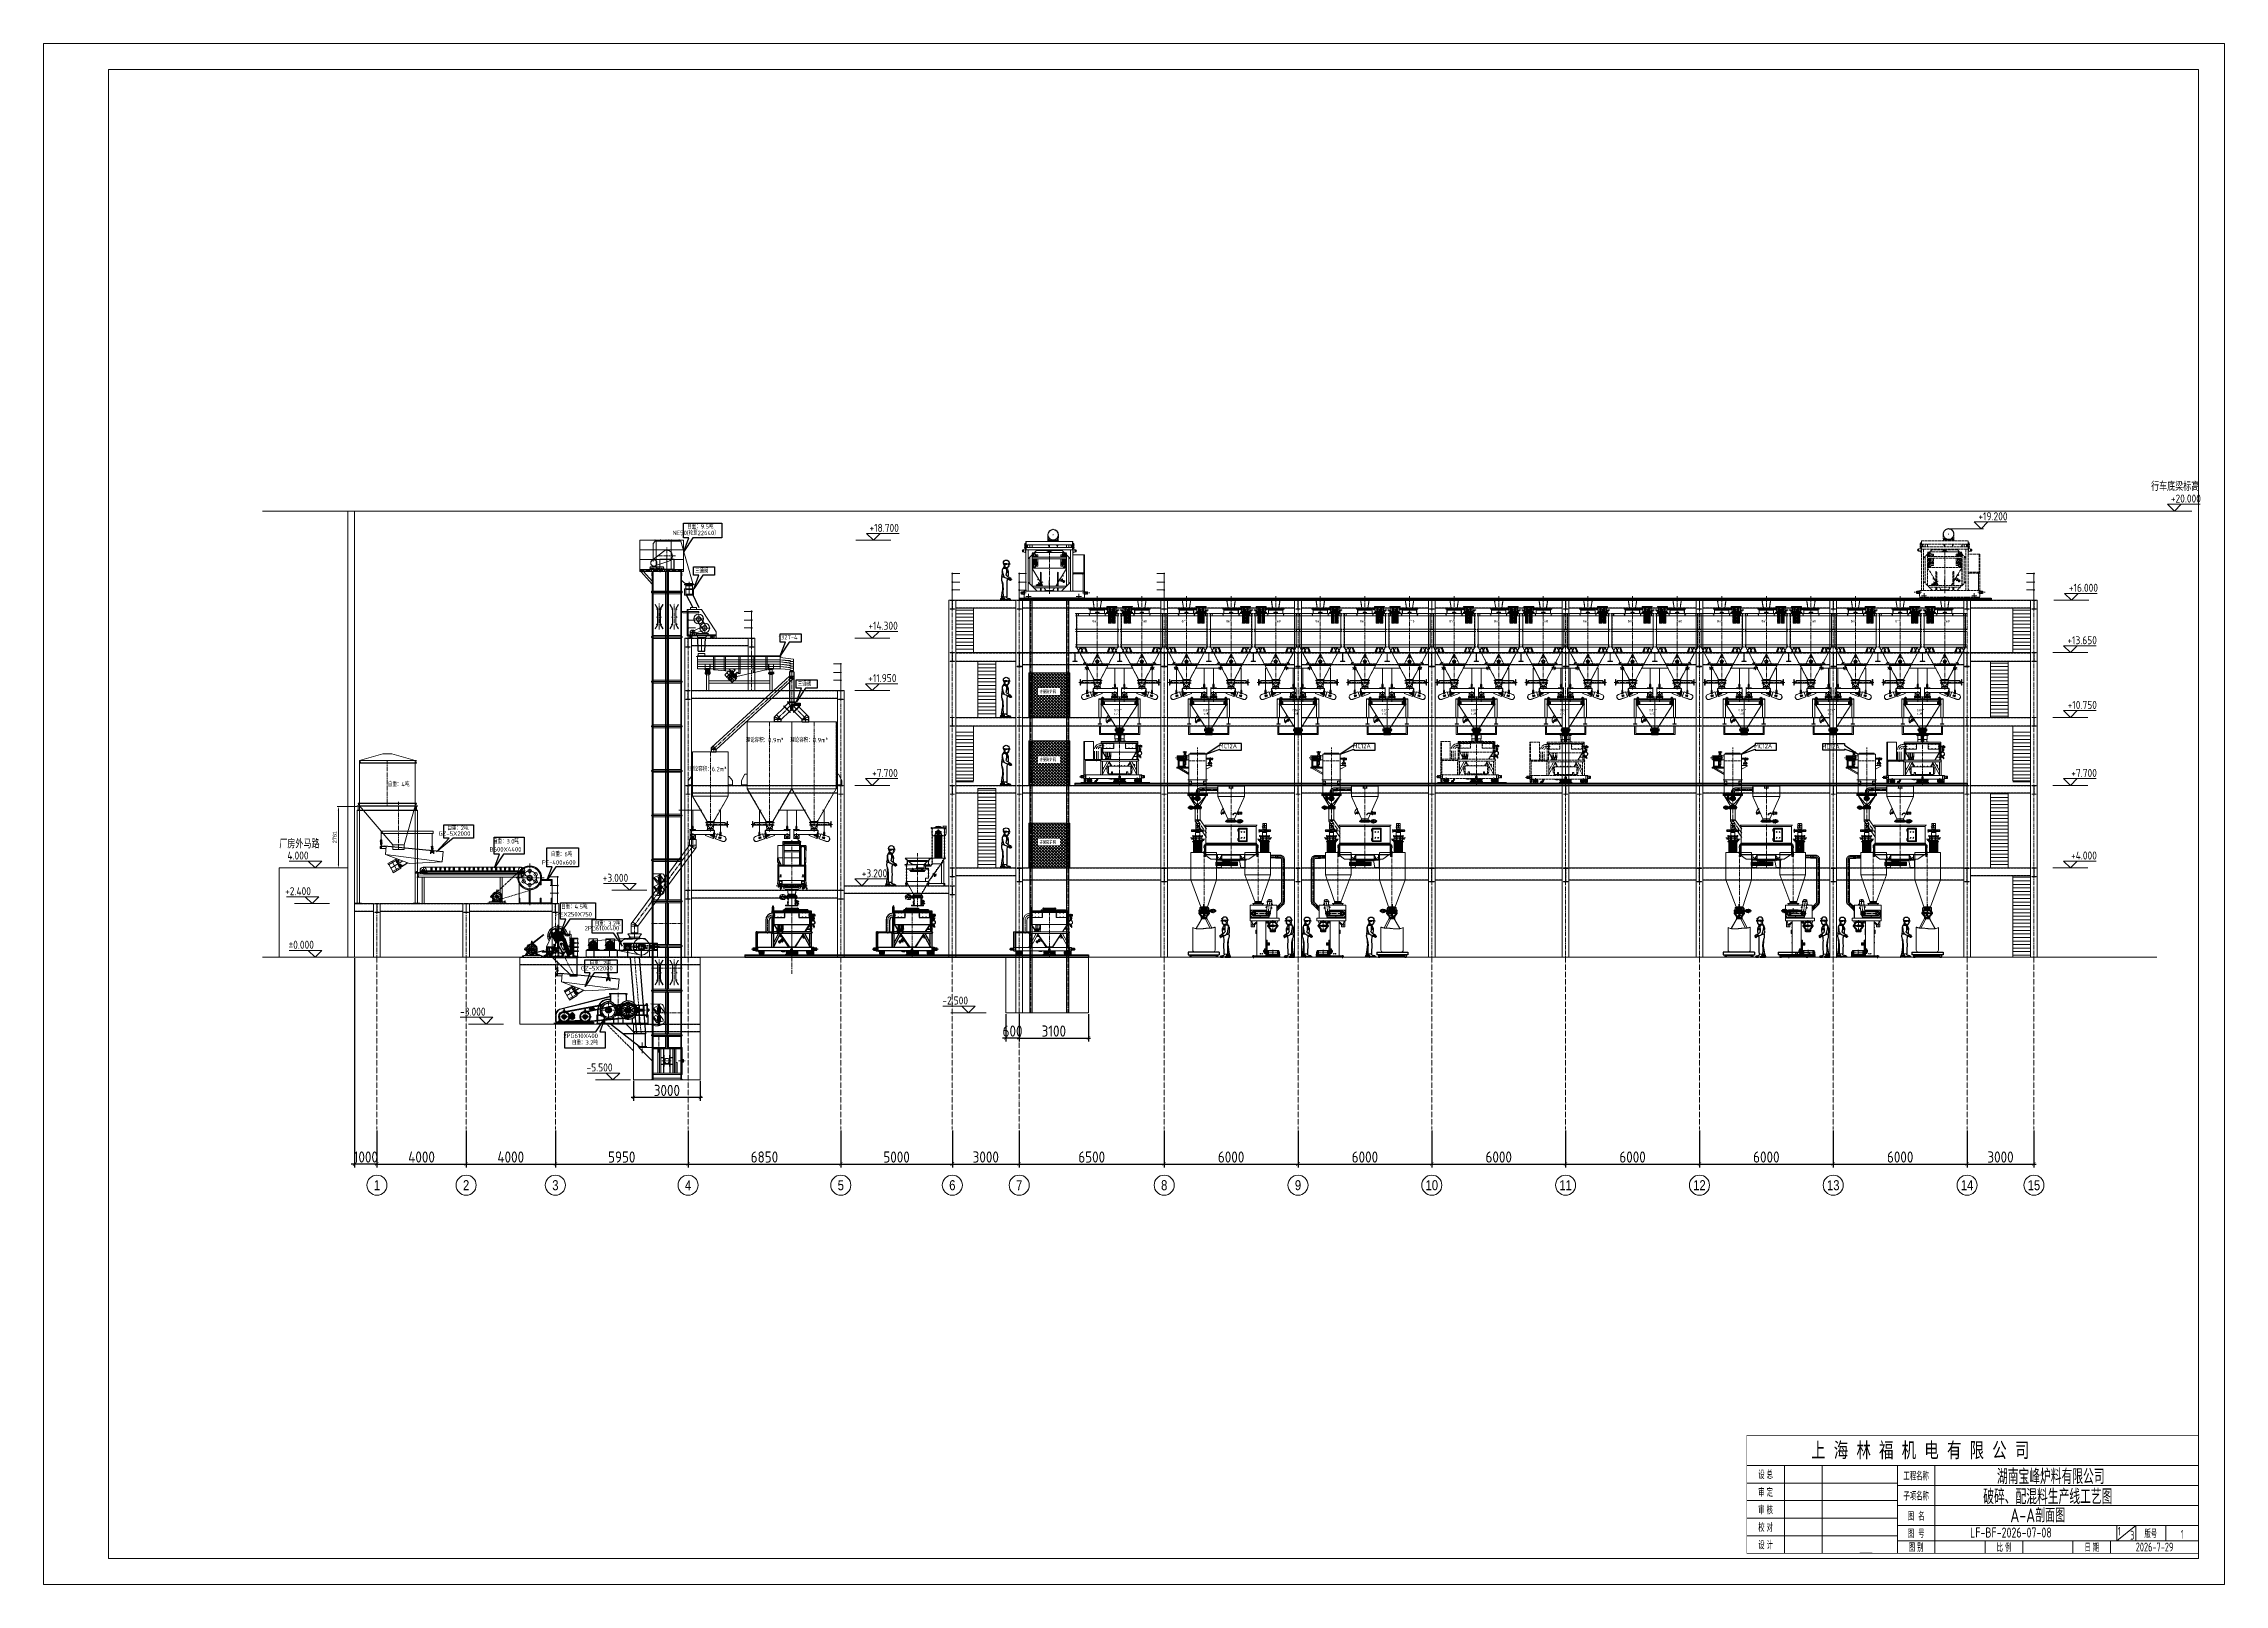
# Model space of a CAD drawing. Header units: millimetres. Extents: x 163705 to 1616509, y 81827 to 302547.
# Drawn here: x 1420939 to 1518724, y 114945 to 184010 of the extents above; entities that cross this region are included whole.
import ezdxf
from ezdxf.enums import TextEntityAlignment as Align

# ---------------------------------------------------------------- set-up
doc = ezdxf.new("R2010")
doc.units = ezdxf.units.MM
doc.header["$LTSCALE"] = 10
for name, pattern in [('ACAD_ISO02W100', [15, 12, -3]), ('ACAD_ISO05W100', [33, 24, -3, 0, -3, 0, -3]), ('CENTER2', [28.575, 19.05, -3.175, 3.175, -3.175])]:
    doc.linetypes.add(name, pattern=pattern)
for name, color, linetype, lineweight in [('1-中心线', 1, 'CENTER2', 0), ('1-剖面线', 8, 'Continuous', 0), ('1-双点线', 8, 'ACAD_ISO05W100', 0), ('1-图框层', 7, 'Continuous', 0), ('1-填充', 8, 'Continuous', 18), ('1-建筑轮廓', 7, 'Continuous', 20), ('1-护栏', 4, 'Continuous', 18), ('1-文本', 4, 'Continuous', 0), ('1-标注', 3, 'Continuous', 0), ('1-虚线', 8, 'ACAD_ISO02W100', 0), ('1-设备轮廓', 2, 'Continuous', 18), ('1-钢构', 6, 'Continuous', 0)]:
    doc.layers.add(name, color=color, linetype=linetype, lineweight=lineweight)
doc.layers.add('1-隐线', color=8, linetype='Continuous')
doc.styles.add('ARIAL', font='arial.ttf', dxfattribs={"width": 0.7})
doc.styles.add('CGY_HZ', font='tssdeng.shx', dxfattribs={"width": 0.75, "bigfont": 'tssdchn.shx'})
doc.styles.add('GY', font='arial.ttf', dxfattribs={"width": 0.6})
doc.styles.add('gy2', font='tssdeng.shx', dxfattribs={"width": 0.7, "bigfont": 'tssdchn.shx'})
doc.styles.add('HZ', font='gbenor.shx', dxfattribs={"bigfont": 'gbcbig.shx'})
doc.styles.add('SLDTEXTSTYLE3', font='SimSun.ttf')
doc.styles.get("Standard").update_dxf_attribs({"font": 'arial.ttf'})
doc.styles.add('基础标注', font='arial.ttf', dxfattribs={"width": 0.7})
doc.dimstyles.new('100$0', dxfattribs={"dimscale": 100, "dimtxt": 5, "dimasz": 1.5, "dimexe": 1.5, "dimexo": 0.5, "dimtad": 1, "dimdec": 0, "dimdsep": 46, "dimtxsty": 'HZ', "dimblk": 'ARCHTICK', "dimcen": 2.5, "dimdle": 1, "dimclrd": 256, "dimclre": 256, "dimadec": 0, "dimazin": 0, "dimtfac": 1, "dimtdec": 0, "dimtmove": 0, "dimatfit": 3, "dimfxl": 0, "dimarcsym": 0})
doc.dimstyles.new('AM_GB50$0', dxfattribs={"dimscale": 50, "dimtxt": 3.5, "dimasz": 3.5, "dimexe": 1, "dimexo": 1, "dimgap": 1.5, "dimtad": 1, "dimdsep": 46, "dimtxsty": 'Standard', "dimcen": 0, "dimclrd": 256, "dimclre": 256, "dimclrt": 2, "dimadec": 0, "dimazin": 2, "dimtp": 0.1, "dimtm": 0.1, "dimtfac": 0.71, "dimtdec": 3, "dimtmove": 0, "dimatfit": 3, "dimfxl": 0, "dimlwd": -1, "dimlwe": -1, "dimarcsym": 0})
pattern_1 = [(45, (-622477.518, -118285.912), (-2.121320344, 2.121320344), [])]
pattern_2 = [(45, (-6058.445, -4420.5), (-67.351921, 67.351921), [])]
pattern_3 = [(45, (-6058.45, -4420.5), (-404.11153, 404.11153), []), (45, (-5923.74, -4420.5), (-404.11153, 404.11153), []), (45, (-5789.04, -4420.5), (-404.11153, 404.11153), []), (45, (-5654.33, -4420.5), (-404.11153, 404.11153), [])]
pattern_4 = [(45, (-1462432.85, -149484.11), (-67.351921, 67.351921), [])]
pattern_5 = [(45, (-1462432.85, -149484.1), (-404.11153, 404.11153), []), (45, (-1462298.15, -149484.1), (-404.11153, 404.11153), []), (45, (-1462163.44, -149484.1), (-404.11153, 404.11153), []), (45, (-1462028.74, -149484.1), (-404.11153, 404.11153), [])]
pattern_6 = [(45, (0, 0), (-2.1213203, 2.1213203), [])]
pattern_7 = [(45, (-623512.9955, -118285.912), (-2.121320344, 2.121320344), [])]

# ---------------------------------------------------------------- blocks, each defined once
blk = doc.blocks.new('*U262')
for p, q in [((0, 16000), (0, 0)), ((0, 16000), (300, 16000)), ((300, 16000), (300, 0)), ((0, 0), (300, 0))]:
    blk.add_line(p, q)
at = {"layer": '1-中心线'}
blk.add_line((150, 16000), (150, 0), dxfattribs=at)
blk = doc.blocks.new('*U263')
for p, q in [((0, 16000), (0, 0)), ((0, 16000), (300, 16000)), ((300, 16000), (300, 0)), ((0, 0), (300, 0))]:
    blk.add_line(p, q)
at = {"layer": '1-中心线'}
blk.add_line((150, 16000), (150, 0), dxfattribs=at)
blk = doc.blocks.new('*U264')
for p, q in [((0, 16000), (0, 0)), ((0, 16000), (300, 16000)), ((300, 16000), (300, 0)), ((0, 0), (300, 0))]:
    blk.add_line(p, q)
at = {"layer": '1-中心线'}
blk.add_line((150, 16000), (150, 0), dxfattribs=at)
blk = doc.blocks.new('*U265')
for p, q in [((0, 16000), (0, 0)), ((0, 16000), (300, 16000)), ((300, 16000), (300, 0)), ((0, 0), (300, 0))]:
    blk.add_line(p, q)
at = {"layer": '1-中心线'}
blk.add_line((150, 16000), (150, 0), dxfattribs=at)
blk = doc.blocks.new('*U266')
for p, q in [((0, 16000), (0, 0)), ((0, 16000), (300, 16000)), ((300, 16000), (300, 0)), ((0, 0), (300, 0))]:
    blk.add_line(p, q)
at = {"layer": '1-中心线'}
blk.add_line((150, 16000), (150, 0), dxfattribs=at)
blk = doc.blocks.new('*U267')
for p, q in [((0, 16000), (0, 0)), ((0, 16000), (300, 16000)), ((300, 16000), (300, 0)), ((0, 0), (300, 0))]:
    blk.add_line(p, q)
at = {"layer": '1-中心线'}
blk.add_line((150, 16000), (150, 0), dxfattribs=at)
blk = doc.blocks.new('*U268')
for p, q in [((0, 16000), (0, 0)), ((0, 16000), (300, 16000)), ((300, 16000), (300, 0)), ((0, 0), (300, 0))]:
    blk.add_line(p, q)
at = {"layer": '1-中心线'}
blk.add_line((150, 16000), (150, 0), dxfattribs=at)
blk = doc.blocks.new('*U269')
for p, q in [((0, 16000), (0, 0)), ((0, 16000), (300, 16000)), ((300, 16000), (300, 0)), ((0, 0), (300, 0))]:
    blk.add_line(p, q)
at = {"layer": '1-中心线'}
blk.add_line((150, 16000), (150, 0), dxfattribs=at)
blk = doc.blocks.new('*U270')
for p, q in [((0, 16000), (0, 0)), ((0, 16000), (300, 16000)), ((300, 16000), (300, 0)), ((0, 0), (300, 0))]:
    blk.add_line(p, q)
at = {"layer": '1-中心线'}
blk.add_line((150, 16000), (150, 0), dxfattribs=at)
blk = doc.blocks.new('*U271')
for p, q in [((0, 18500), (0, 0)), ((0, 18500), (300, 18500)), ((300, 18500), (300, 0)), ((0, 0), (300, 0))]:
    blk.add_line(p, q)
at = {"layer": '1-中心线'}
blk.add_line((150, 18500), (150, 0), dxfattribs=at)
blk = doc.blocks.new('SW_CENTERMARKSYMBOL_1')
at = {"lineweight": 18}
for p, q in [((-5, 0), (-117.5, 0)), ((0, 0), (-2.5, 0)), ((0, 5), (0, 117.5)), ((0, 0), (0, 2.5)), ((0, 0), (0, -2.5)), ((0, 0), (2.5, 0)), ((5, 0), (117.5, 0)), ((0, -5), (0, -117.5))]:
    blk.add_line(p, q, dxfattribs=at)
blk = doc.blocks.new('SW_CENTERMARKSYMBOL_2')
at = {"lineweight": 18}
for p, q in [((-5, 0), (-117, 0)), ((0, 0), (-2, 0)), ((0, 5), (0, 117)), ((0, 0), (0, 2)), ((0, 0), (0, -2)), ((0, 0), (2, 0)), ((5, 0), (117, 0)), ((0, -5), (0, -117))]:
    blk.add_line(p, q, dxfattribs=at)
blk = doc.blocks.new('SW_CENTERMARKSYMBOL_3')
for p, q in [((-5, 0), (-10.5, 0)), ((0, 0), (-2.5, 0)), ((0, 5), (0, 10.5)), ((0, 0), (0, 2.5)), ((0, 0), (0, -2.5)), ((0, 0), (2.5, 0)), ((5, 0), (10.5, 0)), ((0, -5), (0, -10.5))]:
    blk.add_line(p, q)
blk = doc.blocks.new('SW_CENTERMARKSYMBOL_4')
for p, q in [((-5, 0), (-7.5, 0)), ((0, 0), (-2.5, 0)), ((0, 5), (0, 7.5)), ((0, 0), (0, 2.5)), ((0, 0), (0, -2.5)), ((0, 0), (2.5, 0)), ((5, 0), (7.5, 0)), ((0, -5), (0, -7.5))]:
    blk.add_line(p, q)
blk = doc.blocks.new('SW_CENTERMARKSYMBOL_5')
at = {"ltscale": 5}
for p, q in [((-5, 0), (-6.5, 0)), ((0, 0), (-2.5, 0)), ((0, 5), (0, 6.5)), ((0, 0), (0, 2.5)), ((0, 0), (0, -2.5)), ((0, 0), (2.5, 0)), ((5, 0), (6.5, 0)), ((0, -5), (0, -6.5))]:
    blk.add_line(p, q, dxfattribs=at)
blk = doc.blocks.new('G$C4100961E')
for p, q in [((565, 2281, 18), (449, 2243, 18)), ((449, 2148, 18), (565, 2111, 18)), ((521, 2438, 18), (521, 2458, 18)), ((521, 2458, 18), (531, 2458, 18)), ((521, 2438, 18), (531, 2438, 18)), ((521, 2356, 18), (521, 2336, 18)), ((531, 2356, 18), (521, 2356, 18)), ((531, 2336, 18), (521, 2336, 18)), ((527, 2461, 18), (527, 2458, 18)), ((527, 2461, 18), (529, 2461, 18)), ((527, 2458, 18), (529, 2458, 18)), ((527, 2438, 18), (527, 2435, 18)), ((527, 2435, 18), (529, 2435, 18)), ((527, 2359, 18), (527, 2356, 18)), ((527, 2359, 18), (529, 2359, 18)), ((527, 2336, 18), (527, 2333, 18)), ((527, 2333, 18), (529, 2333, 18)), ((529, 2484, 18), (529, 2466, 18)), ((529, 2461, 18), (564, 2461, 18)), ((529, 2458, 18), (564, 2458, 18)), ((529, 2435, 18), (564, 2435, 18)), ((529, 2382, 18), (529, 2364, 18)), ((529, 2359, 18), (564, 2359, 18)), ((529, 2333, 18), (564, 2333, 18)), ((532, 2485, 18), (530, 2484, 18)), ((530, 2466, 18), (532, 2466, 18)), ((530, 2434, 18), (530, 2416, 18)), ((532, 2383, 18), (530, 2382, 18)), ((530, 2364, 18), (532, 2364, 18)), ((530, 2332, 18), (530, 2314, 18)), ((531, 2466, 18), (531, 2461, 18)), ((531, 2466, 18), (561, 2466, 18)), ((531, 2438, 18), (531, 2458, 18)), ((531, 2458, 18), (586, 2458, 18)), ((531, 2438, 18), (593, 2438, 18)), ((532, 2435, 18), (531, 2435, 18)), ((531, 2416, 18), (532, 2416, 18)), ((531, 2364, 18), (531, 2359, 18)), ((531, 2364, 18), (561, 2364, 18)), ((531, 2356, 18), (531, 2336, 18)), ((591, 2356, 18), (531, 2356, 18)), ((587, 2336, 18), (531, 2336, 18)), ((532, 2333, 18), (531, 2333, 18)), ((531, 2314, 18), (532, 2314, 18)), ((533, 2485, 18), (532, 2485, 18)), ((532, 2435, 18), (534, 2434, 18)), ((534, 2416, 18), (532, 2416, 18)), ((542, 2416, 18), (532, 2416, 18)), ((532, 2416, 18), (532, 2416, 18)), ((533, 2383, 18), (532, 2383, 18)), ((532, 2333, 18), (534, 2332, 18)), ((534, 2314, 18), (532, 2314, 18)), ((542, 2314, 18), (532, 2314, 18)), ((532, 2314, 18), (532, 2314, 18)), ((533, 2485, 18), (536, 2484, 18)), ((544, 2485, 18), (533, 2485, 18)), ((536, 2466, 18), (533, 2466, 18)), ((533, 2383, 18), (536, 2382, 18)), ((544, 2383, 18), (533, 2383, 18)), ((536, 2364, 18), (533, 2364, 18)), ((534, 2434, 18), (542, 2435, 18)), ((534, 2434, 18), (534, 2416, 18)), ((542, 2416, 18), (534, 2416, 18)), ((534, 2332, 18), (542, 2333, 18)), ((534, 2332, 18), (534, 2314, 18)), ((542, 2314, 18), (534, 2314, 18)), ((537, 2515, 18), (536, 2514, 18)), ((536, 2514, 18), (536, 2485, 18)), ((552, 2514, 18), (536, 2514, 18)), ((536, 2484, 18), (544, 2485, 18)), ((536, 2484, 18), (536, 2466, 18)), ((544, 2466, 18), (536, 2466, 18)), ((536, 2458, 18), (536, 2458, 18)), ((536, 2416, 18), (536, 2383, 18)), ((536, 2382, 18), (544, 2383, 18)), ((536, 2382, 18), (536, 2364, 18)), ((544, 2364, 18), (536, 2364, 18)), ((536, 2314, 18), (536, 2296, 18)), ((536, 2296, 18), (537, 2295, 18)), ((536, 2296, 18), (552, 2296, 18)), ((537, 2515, 18), (551, 2515, 18)), ((551, 2295, 18), (537, 2295, 18)), ((542, 2435, 18), (550, 2434, 18)), ((550, 2416, 18), (542, 2416, 18)), ((556, 2416, 18), (542, 2416, 18)), ((542, 2333, 18), (550, 2332, 18)), ((550, 2314, 18), (542, 2314, 18)), ((556, 2314, 18), (542, 2314, 18)), ((544, 2485, 18), (552, 2484, 18)), ((557, 2485, 18), (544, 2485, 18)), ((552, 2466, 18), (544, 2466, 18)), ((544, 2383, 18), (552, 2382, 18)), ((557, 2383, 18), (544, 2383, 18)), ((552, 2364, 18), (544, 2364, 18)), ((550, 2434, 18), (556, 2435, 18)), ((550, 2434, 18), (550, 2416, 18)), ((556, 2416, 18), (550, 2416, 18)), ((550, 2332, 18), (556, 2333, 18)), ((550, 2332, 18), (550, 2314, 18)), ((556, 2314, 18), (550, 2314, 18)), ((551, 2515, 18), (555, 2515, 18)), ((555, 2295, 18), (551, 2295, 18)), ((556, 2514, 18), (552, 2514, 18)), ((552, 2484, 18), (557, 2485, 18)), ((552, 2484, 18), (552, 2466, 18)), ((557, 2466, 18), (552, 2466, 18)), ((552, 2382, 18), (557, 2383, 18)), ((552, 2382, 18), (552, 2364, 18)), ((557, 2364, 18), (552, 2364, 18)), ((552, 2296, 18), (556, 2296, 18)), ((556, 2514, 18), (555, 2515, 18)), ((555, 2295, 18), (556, 2296, 18)), ((556, 2485, 18), (556, 2514, 18)), ((556, 2458, 18), (556, 2458, 18)), ((556, 2435, 18), (562, 2434, 18)), ((556, 2383, 18), (556, 2416, 18)), ((562, 2416, 18), (556, 2416, 18)), ((560, 2416, 18), (556, 2416, 18)), ((556, 2333, 18), (562, 2332, 18)), ((556, 2296, 18), (556, 2314, 18)), ((562, 2314, 18), (556, 2314, 18)), ((560, 2314, 18), (556, 2314, 18)), ((557, 2485, 18), (562, 2484, 18)), ((557, 2485, 18), (560, 2485, 18)), ((562, 2466, 18), (557, 2466, 18)), ((557, 2383, 18), (562, 2382, 18)), ((557, 2383, 18), (560, 2383, 18)), ((562, 2364, 18), (557, 2364, 18)), ((561, 2484, 18), (560, 2485, 18)), ((560, 2466, 18), (561, 2466, 18)), ((561, 2435, 18), (560, 2435, 18)), ((560, 2416, 18), (561, 2416, 18)), ((561, 2382, 18), (560, 2383, 18)), ((560, 2364, 18), (561, 2364, 18)), ((561, 2333, 18), (560, 2333, 18)), ((560, 2314, 18), (561, 2314, 18)), ((562, 2484, 18), (561, 2484, 18)), ((561, 2461, 18), (561, 2466, 18)), ((561, 2466, 18), (562, 2466, 18)), ((562, 2434, 18), (561, 2434, 18)), ((561, 2416, 18), (562, 2416, 18)), ((562, 2382, 18), (561, 2382, 18)), ((561, 2359, 18), (561, 2364, 18)), ((561, 2364, 18), (562, 2364, 18)), ((562, 2332, 18), (561, 2332, 18)), ((561, 2314, 18), (562, 2314, 18)), ((562, 2484, 18), (562, 2466, 18)), ((562, 2434, 18), (562, 2416, 18)), ((562, 2382, 18), (562, 2364, 18)), ((562, 2332, 18), (562, 2314, 18)), ((564, 2458, 18), (564, 2461, 18)), ((564, 2435, 18), (564, 2438, 18)), ((564, 2356, 18), (564, 2359, 18)), ((564, 2333, 18), (564, 2336, 18)), ((581, 2286, 18), (565, 2286, 18)), ((565, 2106, 18), (565, 2286, 18)), ((581, 2106, 18), (565, 2106, 18)), ((586, 2605, 18), (581, 2605, 18)), ((581, 2602, 18), (581, 2605, 18)), ((586, 2602, 18), (581, 2602, 18)), ((581, 2464, 18), (581, 2602, 18)), ((586, 2464, 18), (581, 2464, 18)), ((581, 2461, 18), (581, 2464, 18)), ((586, 2461, 18), (581, 2461, 18)), ((587, 2333, 18), (581, 2333, 18)), ((581, 2330, 18), (581, 2333, 18)), ((587, 2330, 18), (581, 2330, 18)), ((581, 2242, 18), (581, 2330, 18)), ((587, 2242, 18), (581, 2242, 18)), ((581, 2239, 18), (581, 2242, 18)), ((581, 2106, 18), (581, 2239, 18)), ((587, 2239, 18), (581, 2239, 18)), ((581, 2236, 18), (593, 2236, 18)), ((581, 387), (581, 2106, 18)), ((586, 2608, 18), (2676, 2608, 18)), ((586, 2598, 18), (586, 2608, 18)), ((586, 2468, 18), (586, 2598, 18)), ((586, 2458, 18), (586, 2468, 18)), ((586, 2458, 18), (2676, 2458, 18)), ((591, 2336, 18), (587, 2336, 18)), ((587, 2324, 18), (587, 2336, 18)), ((587, 2248, 18), (587, 2324, 18)), ((587, 2236, 18), (587, 2248, 18)), ((591, 2356, 18), (591, 2336, 18)), ((591, 2356, 18), (671, 2356, 18)), ((591, 2336, 18), (671, 2336, 18)), ((593, 2458, 18), (593, 2433, 18)), ((669, 2433, 18), (593, 2433, 18)), ((669, 2236, 18), (593, 2236, 18)), ((609, 2433, 18), (613, 2428, 18)), ((612, 2357, 18), (612, 2403, 18)), ((631, 2428, 18), (613, 2428, 18)), ((613, 2404, 18), (649, 2404, 18)), ((618, 2415, 18), (618, 2408, 18)), ((618, 2415, 18), (619, 2415, 18)), ((618, 2408, 18), (619, 2408, 18)), ((619, 2420, 18), (619, 2404, 18)), ((619, 2420, 18), (643, 2420, 18)), ((622, 2424, 18), (622, 2422, 18)), ((622, 2424, 18), (640, 2424, 18)), ((622, 2422, 18), (640, 2422, 18)), ((623, 2422, 18), (623, 2420, 18)), ((648, 2428, 18), (631, 2428, 18)), ((639, 2420, 18), (639, 2422, 18)), ((640, 2422, 18), (640, 2424, 18)), ((643, 2404, 18), (643, 2420, 18)), ((643, 2408, 18), (643, 2415, 18)), ((643, 2415, 18), (643, 2415, 18)), ((643, 2408, 18), (643, 2408, 18)), ((648, 2428, 18), (652, 2433, 18)), ((650, 2403, 18), (650, 2357, 18)), ((669, 2433, 18), (669, 2458, 18)), ((669, 2438, 18), (671, 2438, 18)), ((669, 2236, 18), (681, 2236, 18)), ((671, 2438, 18), (671, 2458, 18)), ((671, 2356, 18), (671, 2336, 18)), ((2591, 2336, 18), (671, 2336, 18)), ((691, 2236, 18), (681, 2226, 18)), ((681, 1835), (1081, 2236, 18)), ((691, 2236, 18), (681, 2236, 18)), ((681, 2226, 18), (681, 2236, 18)), ((681, 2226, 18), (681, 1835)), ((1081, 2236, 18), (691, 2236, 18)), ((756, 2336, 18), (756, 2458, 18)), ((856, 2336, 18), (856, 2458, 18)), ((856, 1912), (856, 2011, 18)), ((861, 2336, 18), (861, 2458, 18)), ((862, 2058), (861, 2055)), ((861, 1912), (861, 2016, 18)), ((876, 2099), (873, 2099)), ((922, 2099), (919, 2099)), ((934, 2059), (926, 2059)), ((934, 1979), (926, 1979)), ((929, 2012), (928, 2009)), ((928, 2012), (928, 2009)), ((932, 2005), (931, 2005)), ((932, 2010), (932, 2010)), ((932, 2005), (933, 2009)), ((934, 2009), (933, 2005)), ((933, 2009), (934, 2009)), ((934, 2005), (933, 2005)), ((1005, 2059), (934, 2059)), ((934, 2009), (934, 2005)), ((934, 2009), (934, 2009)), ((934, 1979), (948, 1979)), ((935, 2030), (935, 2030)), ((935, 2005), (935, 2005)), ((938, 2029), (936, 2029)), ((936, 2009), (938, 2009)), ((938, 2005), (939, 2009)), ((940, 1979), (954, 1959)), ((948, 1979), (963, 1959)), ((963, 1959), (954, 1959)), ((954, 1959), (954, 1912)), ((1506, 2110, 18), (955, 2110, 18)), ((1084, 2116, 18), (961, 2116, 18)), ((963, 1959), (963, 1912)), ((1005, 1912), (1005, 2059)), ((1009, 2059), (1005, 2059)), ((1009, 2059), (1009, 1912)), ((1009, 2009), (1062, 2009)), ((1561, 2209, 18), (1054, 2209, 18)), ((1062, 2009), (1062, 1912)), ((1062, 2009), (1119, 2009)), ((2181, 2236, 18), (1081, 2236, 18)), ((1084, 2116, 18), (1503, 2116, 18)), ((1119, 2009), (1119, 1912)), ((1331, 2233, 18), (1321, 2233, 18)), ((1321, 2209, 18), (1321, 2233, 18)), ((1331, 2236, 18), (1331, 2209, 18)), ((1337, 2236, 18), (1337, 2209, 18)), ((1340, 2224, 18), (1337, 2224, 18)), ((1337, 2218, 18), (1340, 2218, 18)), ((1341, 2223, 18), (1340, 2224, 18)), ((1340, 2224, 18), (1340, 2218, 18)), ((1340, 2218, 18), (1341, 2219, 18)), ((1341, 2223, 18), (1341, 2219, 18)), ((1342, 2236, 18), (1368, 2209, 18)), ((1503, 2116, 18), (1503, 2110, 18)), ((1506, 2116, 18), (1503, 2116, 18)), ((1506, 2130, 18), (1756, 2130, 18)), ((1506, 2130, 18), (1506, 2110, 18)), ((1506, 2110, 18), (1756, 2110, 18)), ((2051, 2628, 18), (1551, 2628, 18)), ((1551, 2628, 18), (1551, 2608, 18)), ((1560, 2878, 18), (1568, 2658, 18)), ((1561, 2231, 18), (1561, 2173, 18)), ((1568, 2658, 18), (1568, 2628, 18)), ((1568, 2658, 18), (2033, 2658, 18)), ((1568, 2658, 18), (1568, 2628, 18)), ((2033, 2658, 18), (1568, 2658, 18)), ((1573, 2458, 18), (1573, 2438, 18)), ((1573, 2438, 18), (1653, 2438, 18)), ((1589, 2173, 18), (1589, 2231, 18)), ((1623, 2209, 18), (1589, 2209, 18)), ((1623, 2192, 18), (1593, 2192, 18)), ((1593, 2154, 18), (1593, 2192, 18)), ((1593, 2154, 18), (1669, 2154, 18)), ((1594, 2147, 18), (1593, 2154, 18)), ((1594, 2661, 18), (1594, 2658, 18)), ((1594, 2661, 18), (1631, 2661, 18)), ((1594, 2438, 18), (1594, 2435, 18)), ((1614, 2435, 18), (1594, 2435, 18)), ((1605, 2147, 18), (1594, 2147, 18)), ((1594, 2147, 18), (1597, 2130, 18)), ((1596, 2684, 18), (1600, 2685, 18)), ((1596, 2684, 18), (1596, 2666, 18)), ((1600, 2666, 18), (1596, 2666, 18)), ((1596, 2429, 18), (1600, 2430, 18)), ((1596, 2429, 18), (1596, 2411, 18)), ((1600, 2411, 18), (1596, 2411, 18)), ((1599, 2685, 18), (1597, 2684, 18)), ((1597, 2666, 18), (1599, 2666, 18)), ((1599, 2430, 18), (1597, 2429, 18)), ((1597, 2411, 18), (1599, 2411, 18)), ((1598, 2666, 18), (1598, 2661, 18)), ((1598, 2666, 18), (1610, 2666, 18)), ((1598, 2435, 18), (1598, 2430, 18)), ((1598, 2430, 18), (1610, 2430, 18)), ((1600, 2685, 18), (1599, 2685, 18)), ((1600, 2411, 18), (1599, 2411, 18)), ((1600, 2685, 18), (1604, 2684, 18)), ((1600, 2685, 18), (1612, 2685, 18)), ((1604, 2666, 18), (1600, 2666, 18)), ((1600, 2430, 18), (1604, 2429, 18)), ((1604, 2411, 18), (1600, 2411, 18)), ((1612, 2411, 18), (1600, 2411, 18)), ((1604, 2708, 18), (1603, 2707, 18)), ((1603, 2707, 18), (1603, 2685, 18)), ((1603, 2707, 18), (1603, 2707, 18)), ((1623, 2707, 18), (1603, 2707, 18)), ((1603, 2411, 18), (1603, 2389, 18)), ((1603, 2389, 18), (1604, 2388, 18)), ((1603, 2389, 18), (1623, 2389, 18)), ((1603, 2389, 18), (1603, 2389, 18)), ((1604, 2708, 18), (1622, 2708, 18)), ((1604, 2708, 18), (1604, 2708, 18)), ((1604, 2684, 18), (1612, 2685, 18)), ((1604, 2684, 18), (1604, 2666, 18)), ((1612, 2666, 18), (1604, 2666, 18)), ((1604, 2429, 18), (1612, 2430, 18)), ((1604, 2429, 18), (1604, 2411, 18)), ((1612, 2411, 18), (1604, 2411, 18)), ((1604, 2388, 18), (1604, 2388, 18)), ((1622, 2388, 18), (1604, 2388, 18)), ((1605, 2130, 18), (1605, 2147, 18)), ((1657, 2136, 18), (1605, 2136, 18)), ((1612, 2666, 18), (1610, 2666, 18)), ((1610, 2666, 18), (1610, 2661, 18)), ((1610, 2666, 18), (1610, 2661, 18)), ((1610, 2666, 18), (1610, 2666, 18)), ((1610, 2435, 18), (1610, 2430, 18)), ((1610, 2435, 18), (1610, 2430, 18)), ((1610, 2430, 18), (1612, 2430, 18)), ((1610, 2430, 18), (1610, 2430, 18)), ((1625, 2685, 18), (1612, 2685, 18)), ((1612, 2666, 18), (1612, 2666, 18)), ((1612, 2666, 18), (1612, 2661, 18)), ((1612, 2666, 18), (1628, 2666, 18)), ((1612, 2435, 18), (1612, 2430, 18)), ((1612, 2430, 18), (1612, 2430, 18)), ((1612, 2430, 18), (1628, 2430, 18)), ((1625, 2411, 18), (1612, 2411, 18)), ((1631, 2435, 18), (1614, 2435, 18)), ((1620, 2684, 18), (1625, 2685, 18)), ((1620, 2684, 18), (1620, 2666, 18)), ((1625, 2666, 18), (1620, 2666, 18)), ((1620, 2429, 18), (1625, 2430, 18)), ((1620, 2429, 18), (1620, 2411, 18)), ((1625, 2411, 18), (1620, 2411, 18)), ((1623, 2707, 18), (1622, 2708, 18)), ((1622, 2388, 18), (1623, 2389, 18)), ((1623, 2685, 18), (1623, 2707, 18)), ((1623, 2411, 18), (1623, 2336, 18)), ((1623, 2389, 18), (1623, 2411, 18)), ((1623, 2236, 18), (1623, 2192, 18)), ((1623, 2136, 18), (1623, 2130, 18)), ((1625, 2685, 18), (1629, 2684, 18)), ((1627, 2685, 18), (1625, 2685, 18)), ((1629, 2666, 18), (1625, 2666, 18)), ((1625, 2430, 18), (1629, 2429, 18)), ((1629, 2411, 18), (1625, 2411, 18)), ((1627, 2411, 18), (1625, 2411, 18)), ((1629, 2684, 18), (1627, 2685, 18)), ((1627, 2666, 18), (1629, 2666, 18)), ((1629, 2429, 18), (1627, 2430, 18)), ((1627, 2411, 18), (1629, 2411, 18)), ((1628, 2661, 18), (1628, 2666, 18)), ((1628, 2430, 18), (1628, 2435, 18)), ((1629, 2684, 18), (1629, 2666, 18)), ((1629, 2684, 18), (1629, 2684, 18)), ((1629, 2666, 18), (1629, 2666, 18)), ((1629, 2429, 18), (1629, 2411, 18)), ((1629, 2429, 18), (1629, 2429, 18)), ((1629, 2411, 18), (1629, 2411, 18)), ((1631, 2658, 18), (1631, 2661, 18)), ((1631, 2435, 18), (1631, 2438, 18)), ((1639, 2336, 18), (1639, 2438, 18)), ((1639, 2192, 18), (1639, 2236, 18)), ((1673, 2209, 18), (1639, 2209, 18)), ((1669, 2192, 18), (1639, 2192, 18)), ((1639, 2130, 18), (1639, 2136, 18)), ((1653, 2458, 18), (1653, 2438, 18)), ((1657, 2147, 18), (1668, 2147, 18)), ((1657, 2130, 18), (1657, 2147, 18)), ((1668, 2147, 18), (1665, 2130, 18)), ((1669, 2154, 18), (1668, 2147, 18)), ((1669, 2154, 18), (1669, 2192, 18)), ((1673, 2231, 18), (1673, 2173, 18)), ((1701, 2173, 18), (1701, 2231, 18)), ((2207, 2209, 18), (1701, 2209, 18)), ((1756, 2130, 18), (1756, 2110, 18)), ((1759, 2116, 18), (1756, 2116, 18)), ((2307, 2110, 18), (1756, 2110, 18)), ((1759, 2116, 18), (1759, 2110, 18)), ((1759, 2116, 18), (2177, 2116, 18)), ((1949, 2458, 18), (1949, 2438, 18)), ((1949, 2438, 18), (2029, 2438, 18)), ((1970, 2661, 18), (1970, 2658, 18)), ((1970, 2661, 18), (2007, 2661, 18)), ((1970, 2438, 18), (1970, 2435, 18)), ((1990, 2435, 18), (1970, 2435, 18)), ((1972, 2684, 18), (1976, 2685, 18)), ((1972, 2684, 18), (1972, 2666, 18)), ((1976, 2666, 18), (1972, 2666, 18)), ((1972, 2429, 18), (1976, 2430, 18)), ((1972, 2429, 18), (1972, 2411, 18)), ((1976, 2411, 18), (1972, 2411, 18)), ((1975, 2685, 18), (1973, 2684, 18)), ((1973, 2666, 18), (1975, 2666, 18)), ((1975, 2430, 18), (1973, 2429, 18)), ((1973, 2411, 18), (1975, 2411, 18)), ((1974, 2666, 18), (1974, 2661, 18)), ((1974, 2666, 18), (1986, 2666, 18)), ((1974, 2435, 18), (1974, 2430, 18)), ((1974, 2430, 18), (1986, 2430, 18)), ((1976, 2685, 18), (1975, 2685, 18)), ((1976, 2411, 18), (1975, 2411, 18)), ((1976, 2685, 18), (1980, 2684, 18)), ((1976, 2685, 18), (1988, 2685, 18)), ((1980, 2666, 18), (1976, 2666, 18)), ((1976, 2430, 18), (1980, 2429, 18)), ((1980, 2411, 18), (1976, 2411, 18)), ((1988, 2411, 18), (1976, 2411, 18)), ((1980, 2708, 18), (1979, 2707, 18)), ((1979, 2707, 18), (1979, 2685, 18)), ((1979, 2707, 18), (1979, 2707, 18)), ((1999, 2707, 18), (1979, 2707, 18)), ((1979, 2411, 18), (1979, 2389, 18)), ((1979, 2389, 18), (1980, 2388, 18)), ((1979, 2389, 18), (1999, 2389, 18)), ((1979, 2389, 18), (1979, 2389, 18)), ((1980, 2708, 18), (1998, 2708, 18)), ((1980, 2708, 18), (1980, 2708, 18)), ((1980, 2684, 18), (1988, 2685, 18)), ((1980, 2684, 18), (1980, 2666, 18)), ((1988, 2666, 18), (1980, 2666, 18)), ((1980, 2429, 18), (1988, 2430, 18)), ((1980, 2429, 18), (1980, 2411, 18)), ((1988, 2411, 18), (1980, 2411, 18)), ((1980, 2388, 18), (1980, 2388, 18)), ((1998, 2388, 18), (1980, 2388, 18)), ((1988, 2666, 18), (1986, 2666, 18)), ((1986, 2666, 18), (1986, 2661, 18)), ((1986, 2666, 18), (1986, 2661, 18)), ((1986, 2666, 18), (1986, 2666, 18)), ((1986, 2435, 18), (1986, 2430, 18)), ((1986, 2435, 18), (1986, 2430, 18)), ((1986, 2430, 18), (1988, 2430, 18)), ((1986, 2430, 18), (1986, 2430, 18)), ((2001, 2685, 18), (1988, 2685, 18)), ((1988, 2666, 18), (1988, 2666, 18)), ((1988, 2666, 18), (1988, 2661, 18)), ((1988, 2666, 18), (2004, 2666, 18)), ((1988, 2435, 18), (1988, 2430, 18)), ((1988, 2430, 18), (1988, 2430, 18)), ((1988, 2430, 18), (2004, 2430, 18)), ((2001, 2411, 18), (1988, 2411, 18)), ((2007, 2435, 18), (1990, 2435, 18)), ((1996, 2684, 18), (2001, 2685, 18)), ((1996, 2684, 18), (1996, 2666, 18)), ((2001, 2666, 18), (1996, 2666, 18)), ((1996, 2429, 18), (2001, 2430, 18)), ((1996, 2429, 18), (1996, 2411, 18)), ((2001, 2411, 18), (1996, 2411, 18)), ((1999, 2707, 18), (1998, 2708, 18)), ((1998, 2388, 18), (1999, 2389, 18)), ((1999, 2685, 18), (1999, 2707, 18)), ((1999, 2389, 18), (1999, 2411, 18)), ((2001, 2685, 18), (2005, 2684, 18)), ((2003, 2685, 18), (2001, 2685, 18)), ((2005, 2666, 18), (2001, 2666, 18)), ((2001, 2430, 18), (2005, 2429, 18)), ((2005, 2411, 18), (2001, 2411, 18)), ((2003, 2411, 18), (2001, 2411, 18)), ((2005, 2684, 18), (2003, 2685, 18)), ((2003, 2666, 18), (2005, 2666, 18)), ((2005, 2429, 18), (2003, 2430, 18)), ((2003, 2411, 18), (2005, 2411, 18)), ((2004, 2661, 18), (2004, 2666, 18)), ((2004, 2430, 18), (2004, 2435, 18)), ((2005, 2684, 18), (2005, 2666, 18)), ((2005, 2684, 18), (2005, 2684, 18)), ((2005, 2666, 18), (2005, 2666, 18)), ((2005, 2429, 18), (2005, 2411, 18)), ((2005, 2429, 18), (2005, 2429, 18)), ((2005, 2411, 18), (2005, 2411, 18)), ((2007, 2658, 18), (2007, 2661, 18)), ((2007, 2435, 18), (2007, 2438, 18)), ((2029, 2458, 18), (2029, 2438, 18)), ((2033, 2658, 18), (2041, 2878, 18)), ((2033, 2658, 18), (2033, 2628, 18)), ((2033, 2658, 18), (2033, 2628, 18)), ((2051, 2628, 18), (2051, 2608, 18)), ((2142, 2009), (2142, 1912)), ((2142, 2009), (2200, 2009)), ((2301, 2116, 18), (2177, 2116, 18)), ((2181, 2236, 18), (2571, 2236, 18)), ((2581, 1835), (2181, 2236, 18)), ((2200, 2009), (2200, 1926)), ((2200, 2009), (2227, 2009)), ((2227, 2072), (2231, 2072)), ((2227, 2067), (2227, 2072)), ((2227, 1927), (2227, 2067)), ((2231, 2067), (2227, 2067)), ((2231, 2072), (2231, 2067)), ((2231, 1927), (2231, 2067)), ((2231, 2064), (2231, 2063)), ((2231, 2064), (2237, 2064)), ((2231, 2040), (2231, 2063)), ((2231, 2063), (2234, 2063)), ((2231, 2063), (2231, 2063)), ((2231, 2040), (2260, 2040)), ((2231, 2040), (2231, 2040)), ((2231, 2040), (2257, 2040)), ((2260, 1972), (2231, 1972)), ((2232, 2066), (2232, 2064)), ((2232, 2066), (2237, 2066)), ((2234, 2063), (2240, 2063)), ((2237, 2066), (2237, 2064)), ((2237, 2066), (2240, 2066)), ((2237, 2064), (2237, 2063)), ((2238, 2063), (2238, 2064)), ((2238, 2063), (2238, 2063)), ((2240, 2066), (2253, 2066)), ((2251, 2066), (2251, 2066)), ((2251, 2066), (2256, 2066)), ((2252, 1912), (2252, 1972)), ((2253, 2066), (2254, 2066)), ((2256, 2066), (2256, 2064)), ((2257, 2063), (2257, 2040)), ((2257, 2059), (2264, 2059)), ((2264, 2058), (2257, 2058)), ((2257, 2041), (2264, 2041)), ((2257, 2040), (2257, 2040)), ((2257, 1912), (2257, 1972)), ((2260, 2040), (2260, 2036)), ((2265, 2039), (2260, 2039)), ((2260, 2036), (2260, 2022)), ((2260, 1985), (2260, 1976)), ((2265, 1981), (2260, 1981)), ((2260, 1976), (2260, 1972)), ((2269, 1972), (2260, 1972)), ((2264, 2059), (2264, 2058)), ((2264, 2059), (2269, 2059)), ((2264, 2058), (2269, 2058)), ((2264, 2058), (2269, 2058)), ((2264, 2058), (2269, 2058)), ((2264, 2058), (2264, 2058)), ((2264, 2058), (2269, 2058)), ((2264, 2058), (2264, 2058)), ((2264, 2054), (2269, 2054)), ((2264, 2053), (2264, 2054)), ((2264, 2053), (2269, 2053)), ((2264, 2052), (2264, 2053)), ((2264, 2052), (2269, 2052)), ((2264, 2048), (2269, 2048)), ((2264, 2047), (2264, 2048)), ((2264, 2047), (2269, 2047)), ((2264, 2046), (2264, 2047)), ((2264, 2046), (2269, 2046)), ((2264, 2042), (2269, 2042)), ((2264, 2042), (2269, 2042)), ((2264, 2042), (2264, 2042)), ((2264, 2042), (2269, 2042)), ((2264, 2042), (2264, 2042)), ((2264, 2041), (2269, 2041)), ((2264, 2041), (2269, 2041)), ((2264, 2041), (2264, 2041)), ((2265, 2039), (2265, 2037)), ((2271, 2039), (2265, 2039)), ((2265, 2039), (2265, 2037)), ((2265, 2039), (2265, 2039)), ((2265, 2037), (2265, 2035)), ((2265, 2037), (2265, 2035)), ((2265, 2035), (2265, 2031)), ((2265, 2035), (2266, 2035)), ((2265, 2031), (2265, 2029)), ((2265, 2029), (2265, 2022)), ((2265, 2022), (2265, 1985)), ((2265, 1985), (2265, 1981)), ((2266, 1981), (2265, 1981)), ((2265, 1981), (2265, 1977)), ((2269, 1977), (2265, 1977)), ((2265, 1977), (2265, 1977)), ((2266, 2035), (2266, 2031)), ((2266, 2031), (2266, 2029)), ((2266, 2029), (2266, 2022)), ((2266, 2022), (2266, 1985)), ((2266, 1985), (2266, 1981)), ((2268, 1981), (2266, 1981)), ((2266, 1981), (2266, 1977)), ((2271, 1977), (2266, 1977)), ((2268, 2041), (2268, 2039)), ((2268, 1990), (2271, 1990)), ((2268, 1990), (2268, 1985)), ((2269, 1988), (2268, 1988)), ((2268, 1981), (2268, 1985)), ((2268, 1982), (2269, 1982)), ((2268, 1981), (2268, 1980)), ((2268, 1980), (2271, 1980)), ((2268, 1977), (2268, 1977)), ((2268, 1972), (2268, 1959)), ((2268, 1959), (2272, 1959)), ((2269, 2059), (2269, 2058)), ((2269, 2059), (2272, 2059)), ((2270, 2058), (2269, 2058)), ((2269, 2058), (2269, 2058)), ((2269, 2058), (2269, 2058)), ((2269, 2054), (2269, 2053)), ((2269, 2050), (2270, 2053)), ((2269, 2053), (2269, 2052)), ((2270, 2046), (2269, 2050)), ((2269, 2048), (2269, 2047)), ((2269, 2047), (2269, 2046)), ((2269, 2042), (2269, 2042)), ((2269, 2042), (2269, 2042)), ((2269, 2041), (2270, 2041)), ((2269, 2041), (2269, 2041)), ((2272, 1989), (2269, 1989)), ((2269, 1989), (2269, 1985)), ((2269, 1985), (2269, 1982)), ((2269, 1982), (2272, 1982)), ((2269, 1977), (2269, 1972)), ((2270, 2058), (2270, 2052)), ((2270, 2055), (2270, 2055)), ((2270, 2055), (2270, 2053)), ((2271, 2054), (2270, 2054)), ((2270, 2053), (2272, 2053)), ((2270, 2048), (2270, 2041)), ((2270, 2046), (2271, 2046)), ((2270, 2046), (2272, 2046)), ((2270, 2046), (2270, 2045)), ((2270, 2045), (2270, 2045)), ((2272, 2058), (2271, 2058)), ((2271, 2058), (2271, 2053)), ((2271, 2046), (2271, 2041)), ((2271, 2041), (2272, 2041)), ((2271, 2039), (2271, 2037)), ((2272, 2038), (2271, 2038)), ((2271, 2037), (2271, 2035)), ((2271, 2035), (2271, 2031)), ((2271, 2031), (2272, 2031)), ((2271, 2031), (2271, 2029)), ((2271, 2029), (2271, 2022)), ((2271, 2022), (2271, 1990)), ((2271, 1989), (2271, 1990)), ((2271, 1980), (2271, 1982)), ((2271, 1980), (2271, 1977)), ((2272, 2053), (2272, 2060)), ((2272, 2060), (2272, 2060)), ((2272, 2060), (2284, 2060)), ((2272, 2060), (2284, 2060)), ((2272, 2060), (2272, 2060)), ((2272, 2060), (2282, 2060)), ((2272, 2060), (2272, 2060)), ((2272, 2059), (2272, 2059)), ((2272, 2053), (2272, 2046)), ((2272, 2049), (2287, 2049)), ((2272, 2040), (2272, 2046)), ((2272, 2038), (2272, 2035)), ((2272, 2035), (2272, 2031)), ((2272, 1989), (2272, 1985)), ((2272, 1985), (2272, 1982)), ((2272, 1959), (2308, 1959)), ((2273, 2050), (2287, 2050)), ((2273, 2049), (2287, 2049)), ((2274, 2040), (2274, 2039)), ((2284, 2060), (2277, 2060)), ((2277, 2056), (2284, 2056)), ((2277, 2043), (2284, 2043)), ((2284, 2040), (2277, 2040)), ((2284, 2060), (2282, 2060)), ((2282, 2039), (2282, 2040)), ((2284, 2060), (2284, 2056)), ((2284, 2060), (2284, 2060)), ((2284, 2060), (2284, 2060)), ((2284, 2059), (2288, 2059)), ((2284, 2058), (2288, 2058)), ((2288, 2058), (2284, 2058)), ((2284, 2058), (2284, 2056)), ((2284, 2056), (2287, 2056)), ((2284, 2049), (2284, 2050)), ((2284, 2050), (2284, 2050)), ((2287, 2044), (2284, 2044)), ((2287, 2044), (2284, 2044)), ((2284, 2044), (2284, 2044)), ((2284, 2042), (2284, 2044)), ((2284, 2043), (2284, 2040)), ((2288, 2042), (2284, 2042)), ((2287, 2044), (2287, 2056)), ((2287, 2056), (2288, 2056)), ((2287, 2056), (2287, 2056)), ((2287, 2044), (2288, 2044)), ((2288, 2059), (2288, 2058)), ((2295, 2059), (2288, 2059)), ((2288, 2058), (2288, 2058)), ((2288, 2058), (2288, 2056)), ((2288, 2044), (2288, 2056)), ((2288, 2056), (2288, 2056)), ((2290, 2055), (2288, 2055)), ((2290, 2045), (2288, 2045)), ((2288, 2042), (2288, 2044)), ((2288, 2042), (2288, 2042)), ((2295, 2042), (2288, 2042)), ((2290, 2055), (2290, 2045)), ((2291, 2054), (2290, 2054)), ((2291, 2046), (2290, 2046)), ((2296, 2054), (2291, 2054)), ((2291, 2054), (2291, 2046)), ((2296, 2046), (2291, 2046)), ((2295, 2059), (2295, 2054)), ((2295, 2059), (2308, 2059)), ((2297, 2054), (2295, 2054)), ((2295, 2046), (2295, 2042)), ((2296, 2054), (2296, 2046)), ((2297, 2046), (2296, 2046)), ((2297, 2054), (2297, 2046)), ((2299, 1959), (2299, 1912)), ((2307, 1959), (2307, 1912)), ((2308, 2059), (2327, 2059)), ((2308, 2059), (2308, 1959)), ((2313, 1979), (2308, 1971)), ((2322, 1979), (2308, 1959)), ((2327, 1979), (2313, 1979)), ((2323, 2006), (2322, 2009)), ((2326, 2029), (2324, 2029)), ((2324, 2009), (2326, 2009)), ((2327, 2030), (2326, 2030)), ((2326, 2005), (2327, 2005)), ((2327, 2059), (2336, 2059)), ((2327, 2009), (2328, 2005)), ((2327, 1979), (2336, 1979)), ((2328, 2009), (2328, 2005)), ((2329, 2009), (2328, 2009)), ((2328, 2005), (2328, 2005)), ((2329, 2006), (2329, 2009)), ((2330, 2006), (2329, 2006)), ((2331, 2010), (2331, 2010)), ((2333, 2013), (2333, 2010)), ((2334, 2013), (2334, 2010)), ((2343, 2099), (2339, 2099)), ((2389, 2099), (2385, 2099)), ((2399, 2058), (2401, 2055)), ((2401, 2336, 18), (2401, 2458, 18)), ((2401, 1912), (2401, 2016, 18)), ((2406, 2336, 18), (2406, 2458, 18)), ((2406, 1912), (2406, 2011, 18)), ((2506, 2336, 18), (2506, 2458, 18)), ((2571, 2236, 18), (2581, 2226, 18)), ((2581, 2236, 18), (2571, 2236, 18)), ((2581, 2226, 18), (2581, 2236, 18)), ((2581, 2236, 18), (2593, 2236, 18)), ((2581, 2226, 18), (2581, 1835)), ((2591, 2438, 18), (2591, 2458, 18)), ((2593, 2438, 18), (2591, 2438, 18)), ((2591, 2356, 18), (2591, 2336, 18)), ((2671, 2356, 18), (2591, 2356, 18)), ((2671, 2336, 18), (2591, 2336, 18)), ((2593, 2458, 18), (2593, 2433, 18)), ((2669, 2433, 18), (2593, 2433, 18)), ((2669, 2236, 18), (2593, 2236, 18)), ((2609, 2433, 18), (2613, 2428, 18)), ((2612, 2357, 18), (2612, 2403, 18)), ((2631, 2428, 18), (2613, 2428, 18)), ((2613, 2404, 18), (2649, 2404, 18)), ((2618, 2415, 18), (2618, 2408, 18)), ((2618, 2415, 18), (2619, 2415, 18)), ((2618, 2408, 18), (2619, 2408, 18)), ((2619, 2420, 18), (2619, 2404, 18)), ((2619, 2420, 18), (2643, 2420, 18)), ((2622, 2424, 18), (2622, 2422, 18)), ((2622, 2424, 18), (2640, 2424, 18)), ((2622, 2422, 18), (2640, 2422, 18)), ((2623, 2422, 18), (2623, 2420, 18)), ((2648, 2428, 18), (2631, 2428, 18)), ((2639, 2420, 18), (2639, 2422, 18)), ((2640, 2422, 18), (2640, 2424, 18)), ((2643, 2404, 18), (2643, 2420, 18)), ((2643, 2408, 18), (2643, 2415, 18)), ((2643, 2415, 18), (2643, 2415, 18)), ((2643, 2408, 18), (2643, 2408, 18)), ((2648, 2428, 18), (2652, 2433, 18)), ((2650, 2403, 18), (2650, 2357, 18)), ((2669, 2433, 18), (2669, 2458, 18)), ((2731, 2438, 18), (2669, 2438, 18)), ((2669, 2236, 18), (2681, 2236, 18)), ((2671, 2356, 18), (2731, 2356, 18)), ((2671, 2356, 18), (2671, 2336, 18)), ((2675, 2336, 18), (2671, 2336, 18)), ((2675, 2336, 18), (2731, 2336, 18)), ((2675, 2336, 18), (2675, 2324, 18)), ((2675, 2333, 18), (2681, 2333, 18)), ((2675, 2330, 18), (2681, 2330, 18)), ((2675, 2324, 18), (2675, 2248, 18)), ((2675, 2248, 18), (2675, 2236, 18)), ((2675, 2242, 18), (2681, 2242, 18)), ((2675, 2239, 18), (2681, 2239, 18)), ((2676, 2608, 18), (2676, 2598, 18)), ((2676, 2605, 18), (2681, 2605, 18)), ((2676, 2602, 18), (2681, 2602, 18)), ((2676, 2598, 18), (2676, 2468, 18)), ((2676, 2468, 18), (2676, 2458, 18)), ((2676, 2464, 18), (2681, 2464, 18)), ((2676, 2461, 18), (2681, 2461, 18)), ((2731, 2458, 18), (2676, 2458, 18)), ((2681, 2605, 18), (2681, 2602, 18)), ((2681, 2602, 18), (2681, 2464, 18)), ((2681, 2464, 18), (2681, 2461, 18)), ((2681, 2333, 18), (2681, 2330, 18)), ((2681, 2330, 18), (2681, 2242, 18)), ((2681, 2286, 18), (2697, 2286, 18)), ((2681, 2242, 18), (2681, 2239, 18)), ((2681, 2239, 18), (2681, 2106, 18)), ((2681, 2106, 18), (2697, 2106, 18)), ((2681, 387), (2681, 2106, 18)), ((3181, 2010), (2681, 2010)), ((2697, 2461, 18), (2697, 2458, 18)), ((2697, 2461, 18), (2729, 2461, 18)), ((2697, 2458, 18), (2729, 2458, 18)), ((2697, 2438, 18), (2697, 2435, 18)), ((2697, 2435, 18), (2729, 2435, 18)), ((2697, 2359, 18), (2697, 2356, 18)), ((2697, 2359, 18), (2729, 2359, 18)), ((2697, 2336, 18), (2697, 2333, 18)), ((2697, 2333, 18), (2729, 2333, 18)), ((2697, 2286, 18), (2697, 2106, 18)), ((2697, 2281, 18), (2812, 2243, 18)), ((2812, 2148, 18), (2697, 2111, 18)), ((2699, 2484, 18), (2699, 2466, 18)), ((2699, 2484, 18), (2701, 2484, 18)), ((2701, 2466, 18), (2699, 2466, 18)), ((2699, 2382, 18), (2699, 2364, 18)), ((2699, 2382, 18), (2701, 2382, 18)), ((2701, 2364, 18), (2699, 2364, 18)), ((2701, 2485, 18), (2700, 2484, 18)), ((2700, 2484, 18), (2702, 2485, 18)), ((2700, 2484, 18), (2700, 2466, 18)), ((2700, 2466, 18), (2701, 2466, 18)), ((2701, 2466, 18), (2700, 2466, 18)), ((2700, 2434, 18), (2700, 2416, 18)), ((2700, 2434, 18), (2701, 2434, 18)), ((2701, 2416, 18), (2700, 2416, 18)), ((2701, 2383, 18), (2700, 2382, 18)), ((2700, 2382, 18), (2702, 2383, 18)), ((2700, 2382, 18), (2700, 2364, 18)), ((2700, 2364, 18), (2701, 2364, 18)), ((2701, 2364, 18), (2700, 2364, 18)), ((2700, 2332, 18), (2700, 2314, 18)), ((2700, 2332, 18), (2701, 2332, 18)), ((2701, 2314, 18), (2700, 2314, 18)), ((2702, 2485, 18), (2701, 2485, 18)), ((2701, 2466, 18), (2702, 2466, 18)), ((2701, 2466, 18), (2701, 2461, 18)), ((2701, 2466, 18), (2731, 2466, 18)), ((2702, 2435, 18), (2701, 2435, 18)), ((2701, 2434, 18), (2702, 2435, 18)), ((2701, 2434, 18), (2701, 2416, 18)), ((2701, 2416, 18), (2702, 2416, 18)), ((2702, 2416, 18), (2701, 2416, 18)), ((2702, 2383, 18), (2701, 2383, 18)), ((2701, 2364, 18), (2702, 2364, 18)), ((2701, 2364, 18), (2701, 2359, 18)), ((2701, 2364, 18), (2731, 2364, 18)), ((2702, 2333, 18), (2701, 2333, 18)), ((2701, 2332, 18), (2702, 2333, 18)), ((2701, 2332, 18), (2701, 2314, 18)), ((2701, 2314, 18), (2702, 2314, 18)), ((2702, 2314, 18), (2701, 2314, 18)), ((2702, 2485, 18), (2703, 2484, 18)), ((2711, 2485, 18), (2702, 2485, 18)), ((2702, 2485, 18), (2702, 2485, 18)), ((2703, 2466, 18), (2702, 2466, 18)), ((2702, 2434, 18), (2709, 2435, 18)), ((2702, 2435, 18), (2702, 2434, 18)), ((2702, 2434, 18), (2702, 2416, 18)), ((2709, 2416, 18), (2702, 2416, 18)), ((2702, 2416, 18), (2702, 2416, 18)), ((2709, 2416, 18), (2702, 2416, 18)), ((2702, 2383, 18), (2703, 2382, 18)), ((2711, 2383, 18), (2702, 2383, 18)), ((2702, 2383, 18), (2702, 2383, 18)), ((2703, 2364, 18), (2702, 2364, 18)), ((2702, 2332, 18), (2709, 2333, 18)), ((2702, 2333, 18), (2702, 2332, 18)), ((2702, 2332, 18), (2702, 2314, 18)), ((2709, 2314, 18), (2702, 2314, 18)), ((2702, 2314, 18), (2702, 2314, 18)), ((2709, 2314, 18), (2702, 2314, 18)), ((2703, 2484, 18), (2711, 2485, 18)), ((2703, 2484, 18), (2703, 2466, 18)), ((2711, 2466, 18), (2703, 2466, 18)), ((2703, 2382, 18), (2711, 2383, 18)), ((2703, 2382, 18), (2703, 2364, 18)), ((2711, 2364, 18), (2703, 2364, 18)), ((2707, 2515, 18), (2706, 2514, 18)), ((2706, 2514, 18), (2706, 2485, 18)), ((2726, 2514, 18), (2706, 2514, 18)), ((2706, 2458, 18), (2706, 2458, 18)), ((2706, 2416, 18), (2706, 2383, 18)), ((2706, 2314, 18), (2706, 2296, 18)), ((2706, 2296, 18), (2707, 2295, 18)), ((2706, 2296, 18), (2726, 2296, 18)), ((2707, 2515, 18), (2725, 2515, 18)), ((2725, 2295, 18), (2707, 2295, 18)), ((2709, 2435, 18), (2716, 2434, 18)), ((2716, 2416, 18), (2709, 2416, 18)), ((2723, 2416, 18), (2709, 2416, 18)), ((2709, 2333, 18), (2716, 2332, 18)), ((2716, 2314, 18), (2709, 2314, 18)), ((2723, 2314, 18), (2709, 2314, 18)), ((2711, 2485, 18), (2718, 2484, 18)), ((2725, 2485, 18), (2711, 2485, 18)), ((2718, 2466, 18), (2711, 2466, 18)), ((2711, 2383, 18), (2718, 2382, 18)), ((2725, 2383, 18), (2711, 2383, 18)), ((2718, 2364, 18), (2711, 2364, 18)), ((2716, 2434, 18), (2716, 2416, 18)), ((2716, 2332, 18), (2716, 2314, 18)), ((2718, 2484, 18), (2718, 2466, 18)), ((2718, 2382, 18), (2718, 2364, 18)), ((2723, 2435, 18), (2730, 2434, 18)), ((2730, 2416, 18), (2723, 2416, 18)), ((2730, 2416, 18), (2723, 2416, 18)), ((2723, 2333, 18), (2730, 2332, 18)), ((2730, 2314, 18), (2723, 2314, 18)), ((2730, 2314, 18), (2723, 2314, 18)), ((2726, 2514, 18), (2725, 2515, 18)), ((2725, 2485, 18), (2731, 2484, 18)), ((2730, 2485, 18), (2725, 2485, 18)), ((2731, 2466, 18), (2725, 2466, 18)), ((2725, 2383, 18), (2731, 2382, 18)), ((2730, 2383, 18), (2725, 2383, 18)), ((2731, 2364, 18), (2725, 2364, 18)), ((2725, 2295, 18), (2726, 2296, 18)), ((2726, 2485, 18), (2726, 2514, 18)), ((2726, 2458, 18), (2726, 2458, 18)), ((2726, 2383, 18), (2726, 2416, 18)), ((2726, 2296, 18), (2726, 2314, 18)), ((2729, 2461, 18), (2734, 2461, 18)), ((2729, 2458, 18), (2734, 2458, 18)), ((2729, 2435, 18), (2734, 2435, 18)), ((2729, 2359, 18), (2734, 2359, 18)), ((2729, 2333, 18), (2734, 2333, 18)), ((2730, 2485, 18), (2730, 2485, 18)), ((2731, 2484, 18), (2730, 2485, 18)), ((2731, 2484, 18), (2730, 2484, 18)), ((2730, 2466, 18), (2730, 2466, 18)), ((2730, 2466, 18), (2731, 2466, 18)), ((2730, 2466, 18), (2731, 2466, 18)), ((2731, 2435, 18), (2730, 2435, 18)), ((2730, 2434, 18), (2730, 2435, 18)), ((2730, 2434, 18), (2730, 2416, 18)), ((2730, 2434, 18), (2732, 2434, 18)), ((2730, 2416, 18), (2731, 2416, 18)), ((2730, 2416, 18), (2730, 2416, 18)), ((2732, 2416, 18), (2730, 2416, 18)), ((2730, 2383, 18), (2730, 2383, 18)), ((2731, 2382, 18), (2730, 2383, 18)), ((2731, 2382, 18), (2730, 2382, 18)), ((2730, 2364, 18), (2730, 2364, 18)), ((2730, 2364, 18), (2731, 2364, 18)), ((2730, 2364, 18), (2731, 2364, 18)), ((2731, 2333, 18), (2730, 2333, 18)), ((2730, 2332, 18), (2730, 2333, 18)), ((2730, 2332, 18), (2730, 2314, 18)), ((2730, 2332, 18), (2732, 2332, 18)), ((2730, 2314, 18), (2731, 2314, 18)), ((2730, 2314, 18), (2730, 2314, 18)), ((2732, 2314, 18), (2730, 2314, 18)), ((2731, 2484, 18), (2731, 2466, 18)), ((2731, 2484, 18), (2732, 2484, 18)), ((2731, 2461, 18), (2731, 2466, 18)), ((2732, 2466, 18), (2731, 2466, 18)), ((2731, 2438, 18), (2731, 2458, 18)), ((2741, 2458, 18), (2731, 2458, 18)), ((2741, 2438, 18), (2731, 2438, 18)), ((2731, 2382, 18), (2731, 2364, 18)), ((2731, 2382, 18), (2732, 2382, 18)), ((2731, 2359, 18), (2731, 2364, 18)), ((2732, 2364, 18), (2731, 2364, 18)), ((2731, 2356, 18), (2731, 2336, 18)), ((2731, 2356, 18), (2741, 2356, 18)), ((2731, 2336, 18), (2741, 2336, 18)), ((2732, 2484, 18), (2732, 2466, 18)), ((2732, 2434, 18), (2732, 2416, 18)), ((2732, 2382, 18), (2732, 2364, 18)), ((2732, 2332, 18), (2732, 2314, 18)), ((2734, 2458, 18), (2734, 2461, 18)), ((2734, 2435, 18), (2734, 2438, 18)), ((2734, 2356, 18), (2734, 2359, 18)), ((2734, 2333, 18), (2734, 2336, 18)), ((2741, 2438, 18), (2741, 2458, 18)), ((2741, 2356, 18), (2741, 2336, 18)), ((3181, 2010), (3181, 1210)), ((3211, 2010), (3181, 2010)), ((3181, 2010), (3181, 1210)), ((3211, 2010), (3211, 1210)), ((681, 387), (681, 1836, 18)), ((756, 710), (756, 1911, 18)), ((2181, 1912), (856, 1912)), ((856, 1912), (856, 1904)), ((856, 1904), (856, 1840)), ((856, 1840), (856, 1832)), ((2406, 1832), (856, 1832)), ((856, 612), (856, 1832)), ((861, 612), (861, 1832)), ((862, 1538), (861, 1535)), ((1631, 1409), (861, 1409)), ((861, 1400), (1147, 933)), ((873, 1939), (876, 1939)), ((876, 1579), (873, 1579)), ((873, 1419), (876, 1419)), ((889, 1941), (889, 1912)), ((889, 1832), (889, 1576)), ((898, 1944), (898, 1912)), ((898, 1832), (898, 1573)), ((919, 1939), (922, 1939)), ((922, 1579), (919, 1579)), ((919, 1419), (922, 1419)), ((934, 1539), (926, 1539)), ((934, 1459), (926, 1459)), ((929, 1492), (928, 1489)), ((928, 1492), (928, 1489)), ((932, 1485), (931, 1485)), ((932, 1490), (932, 1490)), ((932, 1485), (933, 1489)), ((934, 1489), (933, 1485)), ((934, 1485), (933, 1485)), ((948, 1539), (934, 1539)), ((934, 1489), (934, 1485)), ((934, 1489), (934, 1489)), ((934, 1459), (1005, 1459)), ((935, 1510), (935, 1510)), ((935, 1485), (935, 1485)), ((949, 1644), (936, 1644)), ((936, 1624), (949, 1624)), ((938, 1509), (936, 1509)), ((936, 1489), (938, 1489)), ((938, 1485), (939, 1489)), ((940, 1912), (940, 1943)), ((940, 1644), (940, 1832)), ((940, 1575), (940, 1624)), ((954, 1559), (940, 1539)), ((942, 1645), (941, 1644)), ((947, 1647), (942, 1645)), ((942, 1624), (946, 1618)), ((946, 1618), (951, 1620)), ((946, 1618), (954, 1618)), ((953, 1649), (947, 1647)), ((963, 1559), (948, 1539)), ((951, 1620), (954, 1620)), ((953, 1649), (954, 1649)), ((954, 1832), (954, 1559)), ((963, 1559), (954, 1559)), ((963, 1832), (963, 1559)), ((1005, 1459), (1005, 1832)), ((1009, 1459), (1005, 1459)), ((1009, 1832), (1009, 1459)), ((1011, 1649), (1009, 1649)), ((1009, 1620), (1016, 1622)), ((1009, 1620), (1009, 1620)), ((1009, 1620), (1009, 1620)), ((1009, 1618), (1017, 1618)), ((1009, 1509), (1062, 1509)), ((1011, 1649), (1023, 1649)), ((1019, 1637), (1014, 1643)), ((1016, 1622), (1017, 1630)), ((1016, 1622), (1028, 1622)), ((1017, 1630), (1019, 1637)), ((1023, 1620), (1017, 1618)), ((1019, 1637), (1031, 1637)), ((1021, 1618), (1024, 1618)), ((1028, 1622), (1023, 1620)), ((1026, 1652), (1024, 1652)), ((1024, 1615), (1026, 1615)), ((1028, 1644), (1028, 1644)), ((1028, 1644), (1032, 1644)), ((1028, 1643), (1031, 1637)), ((1030, 1630), (1028, 1622)), ((1029, 1642), (1029, 1642)), ((1029, 1642), (1033, 1642)), ((1030, 1642), (1032, 1644)), ((1031, 1637), (1030, 1630)), ((1062, 1832), (1062, 1509)), ((1062, 1509), (1119, 1509)), ((1112, 1934), (1070, 1934)), ((1070, 1934), (1070, 1912)), ((1112, 1684), (1070, 1684)), ((1070, 1684), (1070, 1584)), ((1070, 1584), (1112, 1584)), ((1104, 1912), (1104, 1934)), ((1104, 1584), (1104, 1684)), ((1112, 1912), (1112, 1934)), ((1112, 1584), (1112, 1684)), ((1119, 1832), (1119, 1509)), ((1231, 1230), (1231, 612)), ((1239, 1233), (1263, 1210)), ((1271, 1192), (1271, 612)), ((2401, 1409), (1631, 1409)), ((1991, 1192), (1991, 612)), ((1999, 1210), (2023, 1233)), ((2031, 1230), (2031, 612)), ((2130, 939), (2167, 1000)), ((2142, 1832), (2142, 1509)), ((2142, 1509), (2200, 1509)), ((2149, 1934), (2192, 1934)), ((2149, 1912), (2149, 1934)), ((2149, 1584), (2149, 1684)), ((2149, 1684), (2192, 1684)), ((2192, 1584), (2149, 1584)), ((2158, 1934), (2158, 1912)), ((2158, 1684), (2158, 1584)), ((2159, 1005), (2203, 1078)), ((2167, 1000), (2159, 1005)), ((2181, 1922), (2181, 1926)), ((2181, 1926), (2186, 1926)), ((2181, 1922), (2181, 1912)), ((2181, 1922), (2231, 1922)), ((2181, 1912), (2231, 1912)), ((2186, 1926), (2186, 1922)), ((2186, 1926), (2226, 1926)), ((2192, 1934), (2192, 1926)), ((2192, 1684), (2192, 1584)), ((2200, 1832), (2200, 1509)), ((2200, 1509), (2252, 1509)), ((2219, 1104), (2203, 1078)), ((2203, 1078), (2233, 1060)), ((2219, 1104), (2401, 1400)), ((2249, 1085), (2219, 1104)), ((2230, 1630), (2231, 1638)), ((2243, 1630), (2230, 1630)), ((2231, 1922), (2231, 1912)), ((2406, 1912), (2231, 1912)), ((2231, 1638), (2233, 1645)), ((2233, 1645), (2239, 1647)), ((2246, 1645), (2233, 1645)), ((2238, 1618), (2234, 1624)), ((2237, 1652), (2235, 1652)), ((2235, 1615), (2237, 1615)), ((2241, 1649), (2237, 1649)), ((2251, 1618), (2238, 1618)), ((2239, 1647), (2245, 1649)), ((2245, 1638), (2243, 1630)), ((2252, 1649), (2245, 1649)), ((2246, 1645), (2245, 1638)), ((2252, 1647), (2246, 1645)), ((2247, 1624), (2251, 1618)), ((2251, 1618), (2252, 1618)), ((2252, 1459), (2252, 1832)), ((2252, 1648), (2252, 1647)), ((2252, 1647), (2252, 1647)), ((2252, 1459), (2257, 1459)), ((2257, 1459), (2257, 1832)), ((2327, 1459), (2257, 1459)), ((2299, 1832), (2299, 1559)), ((2299, 1559), (2313, 1539)), ((2299, 1559), (2307, 1559)), ((2307, 1832), (2307, 1559)), ((2315, 1649), (2307, 1649)), ((2310, 1647), (2307, 1647)), ((2307, 1620), (2309, 1618)), ((2309, 1618), (2307, 1618)), ((2307, 1559), (2322, 1539)), ((2309, 1618), (2315, 1620)), ((2315, 1649), (2310, 1647)), ((2326, 1644), (2312, 1644)), ((2312, 1624), (2326, 1624)), ((2313, 1539), (2327, 1539)), ((2315, 1620), (2320, 1622)), ((2320, 1622), (2321, 1624)), ((2322, 1912), (2322, 1943)), ((2322, 1644), (2322, 1832)), ((2322, 1575), (2322, 1624)), ((2323, 1486), (2322, 1489)), ((2326, 1509), (2324, 1509)), ((2324, 1489), (2326, 1489)), ((2327, 1510), (2326, 1510)), ((2326, 1485), (2327, 1485)), ((2327, 1539), (2336, 1539)), ((2327, 1489), (2328, 1485)), ((2327, 1459), (2336, 1459)), ((2328, 1489), (2328, 1485)), ((2328, 1485), (2328, 1485)), ((2329, 1486), (2329, 1489)), ((2330, 1486), (2329, 1486)), ((2331, 1490), (2331, 1490)), ((2333, 1493), (2333, 1490)), ((2334, 1493), (2334, 1490)), ((2339, 1939), (2343, 1939)), ((2343, 1579), (2339, 1579)), ((2339, 1419), (2343, 1419)), ((2364, 1944), (2364, 1912)), ((2364, 1832), (2364, 1573)), ((2373, 1941), (2373, 1912)), ((2373, 1832), (2373, 1576)), ((2385, 1939), (2389, 1939)), ((2389, 1579), (2385, 1579)), ((2385, 1419), (2389, 1419)), ((2399, 1538), (2401, 1535)), ((2401, 612), (2401, 1832)), ((2406, 1912), (2406, 1904)), ((2406, 1904), (2406, 1840)), ((2406, 1840), (2406, 1832)), ((2406, 612), (2406, 1832)), ((2506, 710), (2506, 1911, 18)), ((2581, 387), (2581, 1836, 18)), ((3181, 1210), (2681, 1210)), ((2683, 1160), (2681, 1160)), ((2681, 1157), (2682, 1157)), ((3147, 1160), (2683, 1160)), ((2683, 1160), (2683, 1158)), ((3151, 1160), (3147, 1160)), ((3147, 1160), (3147, 1158)), ((3149, 1157), (3147, 1157)), ((3149, 1157), (3149, 389)), ((3151, 387), (3151, 1160)), ((3151, 1160), (3159, 1160)), ((3159, 1160), (3193, 1160)), ((3211, 1210), (3181, 1210)), ((3193, 1160), (3201, 1160)), ((3196, 1210), (3196, 1202)), ((3196, 1208), (3201, 1208)), ((3196, 1205), (3201, 1205)), ((3196, 1202), (3196, 1168)), ((3196, 1168), (3196, 1160)), ((3196, 1165), (3201, 1165)), ((3196, 1162), (3201, 1162)), ((3201, 1208), (3201, 1205)), ((3201, 1205), (3201, 1165)), ((3201, 1165), (3201, 1162)), ((3201, 387), (3201, 1160)), ((360, 350), (360, 260)), ((370, 355), (365, 355)), ((365, 255), (370, 255)), ((370, 355), (370, 255)), ((380, 345), (370, 345)), ((370, 265), (380, 265)), ((390, 355), (380, 355)), ((380, 355), (380, 255)), ((380, 255), (390, 255)), ((390, 355), (390, 255)), ((400, 345), (390, 345)), ((390, 265), (400, 265)), ((410, 355), (400, 355)), ((400, 355), (400, 255)), ((400, 255), (410, 255)), ((410, 355), (410, 255)), ((420, 345), (410, 345)), ((410, 265), (420, 265)), ((473, 355), (420, 355)), ((420, 355), (420, 255)), ((420, 255), (473, 255)), ((485, 362), (473, 362)), ((473, 344), (473, 361)), ((473, 344), (485, 344)), ((473, 344), (473, 344)), ((485, 266), (473, 266)), ((473, 248), (473, 265)), ((473, 248), (485, 248)), ((485, 370), (491, 370)), ((485, 240), (485, 370)), ((485, 240), (491, 240)), ((491, 385), (501, 385)), ((491, 225), (491, 385)), ((491, 370), (491, 240)), ((491, 225), (501, 225)), ((3201, 387), (501, 387)), ((501, 387), (501, 384)), ((501, 384), (501, 90)), ((501, 90), (501, 87)), ((3201, 87), (501, 87)), ((511, 87), (511, 70)), ((511, 70), (516, 65)), ((533, 65), (516, 65)), ((523, 87), (523, 80)), ((528, 73), (528, 87)), ((528, 73), (528, 72)), ((531, 73), (528, 73)), ((528, 73), (528, 73)), ((528, 72), (528, 69)), ((531, 72), (528, 72)), ((531, 69), (528, 69)), ((531, 87), (531, 83)), ((531, 83), (531, 66)), ((531, 66), (533, 66)), ((533, 14), (533, 87)), ((533, 14), (534, 14)), ((538, 87), (538, 78)), ((538, 70), (538, 23)), ((538, 66), (543, 66)), ((543, 65), (538, 65)), ((543, 78), (543, 87)), ((543, 23), (543, 70)), ((549, 14), (548, 14)), ((549, 87), (549, 14)), ((549, 66), (551, 66)), ((566, 65), (549, 65)), ((551, 83), (551, 87)), ((551, 66), (551, 83)), ((553, 69), (551, 69)), ((553, 87), (553, 73)), ((553, 69), (553, 71)), ((558, 80), (558, 87)), ((566, 65), (571, 70)), ((571, 87), (571, 70)), ((1079, 387), (681, 785)), ((681, 395), (689, 387)), ((2406, 612), (856, 612)), ((856, 612), (856, 610)), ((2328, 532), (934, 532)), ((1043, 662), (1074, 612)), ((1057, 673), (1044, 664)), ((1049, 650), (1046, 648)), ((1059, 622), (1053, 630)), ((1080, 687), (1057, 673)), ((1057, 673), (1092, 614)), ((1057, 673), (1092, 614)), ((1060, 620), (1059, 622)), ((1095, 679), (1080, 687)), ((1080, 687), (1116, 629)), ((1092, 614), (1094, 612)), ((1092, 614), (1094, 612)), ((1127, 698), (1095, 679)), ((1095, 679), (1118, 642)), ((1336, 797), (1104, 655)), ((1110, 612), (1122, 619)), ((1116, 629), (1122, 619)), ((1117, 915), (1147, 933)), ((1118, 642), (1122, 636)), ((1122, 636), (1153, 655)), ((1122, 619), (1122, 636)), ((1127, 698), (1140, 677)), ((1163, 907), (1133, 889)), ((1140, 677), (1153, 655)), ((1155, 744), (1142, 736)), ((1142, 736), (1187, 664)), ((1153, 767), (1144, 761)), ((1181, 702), (1144, 761)), ((1147, 933), (1163, 907)), ((1189, 707), (1153, 767)), ((1163, 907), (1207, 835)), ((1231, 766), (1175, 731)), ((1217, 642), (1181, 702)), ((1187, 664), (1194, 651)), ((1226, 647), (1189, 707)), ((1194, 651), (1207, 659)), ((1207, 835), (1199, 830)), ((1199, 830), (1231, 777)), ((1204, 683), (1231, 699)), ((1217, 642), (1226, 647)), ((1231, 532), (1231, 387)), ((1271, 712), (1303, 659)), ((1271, 532), (1271, 387)), ((1303, 659), (1312, 664)), ((1312, 664), (1344, 612)), ((1326, 389), (1316, 389)), ((1356, 66), (1356, 60)), ((1356, 66), (1596, 66)), ((1356, 60), (1596, 60)), ((1356, 59), (1356, 41)), ((1905, 40), (1357, 40)), ((1393, 532), (1468, 409)), ((1402, 87), (1402, 74)), ((1402, 74), (1403, 74)), ((1402, 74), (1426, 74)), ((1403, 74), (1426, 74)), ((1408, 74), (1408, 66)), ((1408, 74), (1408, 66)), ((1408, 66), (1412, 66)), ((1408, 66), (1408, 66)), ((1408, 66), (1408, 66)), ((1412, 66), (1415, 66)), ((1415, 74), (1415, 66)), ((1415, 66), (1418, 66)), ((1418, 66), (1420, 66)), ((1420, 74), (1420, 66)), ((1420, 66), (1420, 66)), ((1426, 394), (1425, 393)), ((1425, 393), (1428, 394)), ((1425, 393), (1425, 387)), ((1428, 394), (1426, 394)), ((1426, 74), (1426, 87)), ((1426, 74), (1426, 74)), ((1428, 394), (1431, 393)), ((1438, 394), (1428, 394)), ((1431, 411), (1430, 410)), ((1430, 410), (1430, 394)), ((1446, 410), (1430, 410)), ((1431, 411), (1445, 411)), ((1431, 393), (1431, 387)), ((1438, 394), (1444, 393)), ((1447, 394), (1438, 394)), ((1444, 393), (1447, 394)), ((1444, 393), (1444, 387)), ((1446, 410), (1445, 411)), ((1445, 87), (1455, 84)), ((1446, 394), (1446, 410)), ((1447, 394), (1451, 393)), ((1449, 394), (1447, 394)), ((1451, 393), (1449, 394)), ((1451, 393), (1451, 387)), ((1455, 84), (1455, 70)), ((1596, 84), (1455, 84)), ((1596, 70), (1455, 70)), ((1456, 70), (1456, 66)), ((1468, 409), (1468, 387)), ((1481, 409), (1468, 409)), ((1478, 394), (1476, 393)), ((1476, 393), (1480, 394)), ((1476, 393), (1476, 387)), ((1480, 394), (1478, 394)), ((1480, 394), (1483, 393)), ((1489, 394), (1480, 394)), ((1482, 411), (1481, 410)), ((1481, 410), (1481, 394)), ((1497, 410), (1481, 410)), ((1482, 411), (1496, 411)), ((1483, 393), (1483, 387)), ((1489, 394), (1496, 393)), ((1499, 394), (1489, 394)), ((1497, 410), (1496, 411)), ((1496, 393), (1499, 394)), ((1496, 393), (1496, 387)), ((1497, 394), (1497, 410)), ((1571, 409), (1497, 409)), ((1499, 394), (1502, 393)), ((1501, 394), (1499, 394)), ((1502, 393), (1501, 394)), ((1502, 393), (1502, 387)), ((1568, 394), (1566, 393)), ((1566, 393), (1569, 394)), ((1566, 393), (1566, 387)), ((1569, 394), (1568, 394)), ((1569, 394), (1572, 393)), ((1579, 394), (1569, 394)), ((1572, 411), (1571, 410)), ((1571, 410), (1571, 394)), ((1587, 410), (1571, 410)), ((1572, 411), (1586, 411)), ((1572, 393), (1572, 387)), ((1579, 394), (1586, 393)), ((1589, 394), (1579, 394)), ((1587, 410), (1586, 411)), ((1586, 393), (1589, 394)), ((1586, 393), (1586, 387)), ((1587, 394), (1587, 410)), ((1631, 409), (1587, 409)), ((1589, 394), (1592, 393)), ((1590, 394), (1589, 394)), ((1592, 393), (1590, 394)), ((1592, 393), (1592, 387)), ((1596, 61), (1596, 87)), ((1596, 60), (1596, 61)), ((1596, 56), (1596, 60)), ((1596, 60), (1601, 60)), ((1601, 56), (1596, 56)), ((1601, 60), (1601, 56)), ((1661, 60), (1601, 60)), ((1661, 56), (1601, 56)), ((1610, 61), (1610, 66)), ((1623, 66), (1610, 66)), ((1610, 61), (1610, 60)), ((1650, 61), (1610, 61)), ((1610, 51), (1610, 56)), ((1623, 51), (1610, 51)), ((1616, 73), (1616, 83)), ((1616, 83), (1642, 83)), ((1616, 73), (1616, 66)), ((1616, 51), (1616, 41)), ((1645, 41), (1616, 41)), ((1617, 84), (1617, 83)), ((1617, 84), (1644, 84)), ((1622, 862), (1622, 659)), ((1623, 61), (1623, 66)), ((1644, 66), (1623, 66)), ((1623, 51), (1623, 56)), ((1644, 51), (1623, 51)), ((1628, 86), (1626, 84)), ((1626, 84), (1626, 84)), ((1626, 84), (1626, 84)), ((1628, 85), (1628, 87)), ((1675, 409), (1631, 409)), ((1638, 84), (1638, 87)), ((1642, 73), (1642, 83)), ((1642, 83), (1643, 83)), ((1642, 73), (1645, 73)), ((1643, 83), (1644, 83)), ((1644, 84), (1645, 84)), ((1644, 83), (1646, 83)), ((1644, 83), (1644, 83)), ((1644, 61), (1644, 66)), ((1651, 66), (1644, 66)), ((1644, 51), (1644, 56)), ((1651, 51), (1644, 51)), ((1645, 83), (1645, 84)), ((1645, 73), (1646, 73)), ((1646, 41), (1645, 41)), ((1646, 73), (1646, 83)), ((1646, 66), (1646, 73)), ((1646, 41), (1646, 51)), ((1652, 61), (1650, 61)), ((1651, 61), (1651, 66)), ((1651, 51), (1651, 56)), ((1652, 60), (1652, 61)), ((1661, 56), (1661, 60)), ((1661, 60), (1666, 60)), ((1666, 56), (1661, 56)), ((1666, 61), (1666, 87)), ((1806, 84), (1666, 84)), ((1806, 70), (1666, 70)), ((1666, 66), (1768, 66)), ((1666, 60), (1666, 61)), ((1666, 60), (1768, 60)), ((1666, 60), (1666, 56)), ((1671, 394), (1669, 393)), ((1669, 393), (1673, 394)), ((1669, 393), (1669, 387)), ((1673, 394), (1671, 394)), ((1673, 394), (1676, 393)), ((1683, 394), (1673, 394)), ((1676, 411), (1675, 410)), ((1675, 410), (1675, 394)), ((1691, 410), (1675, 410)), ((1676, 411), (1690, 411)), ((1676, 393), (1676, 387)), ((1683, 394), (1689, 393)), ((1692, 394), (1683, 394)), ((1689, 393), (1692, 394)), ((1689, 393), (1689, 387)), ((1691, 410), (1690, 411)), ((1691, 394), (1691, 410)), ((1764, 409), (1691, 409)), ((1692, 394), (1696, 393)), ((1694, 394), (1692, 394)), ((1696, 393), (1694, 394)), ((1696, 393), (1696, 387)), ((1761, 394), (1759, 393)), ((1759, 393), (1762, 394)), ((1759, 393), (1759, 387)), ((1762, 394), (1761, 394)), ((1762, 394), (1766, 393)), ((1772, 394), (1762, 394)), ((1765, 411), (1764, 410)), ((1764, 410), (1764, 394)), ((1780, 410), (1764, 410)), ((1765, 411), (1779, 411)), ((1766, 393), (1766, 387)), ((1768, 66), (1906, 66)), ((1768, 60), (1906, 60)), ((1772, 394), (1779, 393)), ((1782, 394), (1772, 394)), ((1780, 410), (1779, 411)), ((1779, 393), (1782, 394)), ((1779, 393), (1779, 387)), ((1780, 394), (1780, 410)), ((1793, 409), (1780, 409)), ((1782, 394), (1785, 393)), ((1784, 394), (1782, 394)), ((1785, 393), (1784, 394)), ((1785, 393), (1785, 387)), ((1793, 409), (1869, 532)), ((1793, 387), (1793, 409)), ((1806, 84), (1816, 87)), ((1806, 70), (1806, 84)), ((1806, 66), (1806, 70)), ((1813, 394), (1811, 393)), ((1811, 393), (1814, 394)), ((1811, 393), (1811, 387)), ((1814, 394), (1813, 394)), ((1814, 394), (1817, 393)), ((1824, 394), (1814, 394)), ((1817, 411), (1816, 410)), ((1816, 410), (1816, 394)), ((1832, 410), (1816, 410)), ((1817, 411), (1831, 411)), ((1817, 393), (1817, 387)), ((1824, 394), (1830, 393)), ((1834, 394), (1824, 394)), ((1830, 393), (1834, 394)), ((1830, 393), (1830, 387)), ((1832, 410), (1831, 411)), ((1832, 394), (1832, 410)), ((1834, 394), (1837, 393)), ((1835, 394), (1834, 394)), ((1837, 393), (1835, 394)), ((1835, 87), (1835, 74)), ((1835, 74), (1836, 74)), ((1835, 74), (1854, 74)), ((1836, 74), (1854, 74)), ((1837, 393), (1837, 387)), ((1841, 74), (1841, 66)), ((1841, 66), (1842, 66)), ((1841, 66), (1841, 66)), ((1842, 74), (1842, 66)), ((1842, 66), (1845, 66)), ((1845, 66), (1848, 66)), ((1848, 74), (1848, 66)), ((1848, 66), (1851, 66)), ((1851, 66), (1853, 66)), ((1853, 74), (1853, 66)), ((1853, 66), (1853, 66)), ((1854, 74), (1859, 74)), ((1854, 74), (1859, 74)), ((1859, 74), (1859, 87)), ((1859, 74), (1859, 74)), ((1906, 60), (1906, 66)), ((1906, 41), (1906, 59)), ((1918, 612), (1991, 731)), ((1991, 532), (1991, 387)), ((2031, 796), (2054, 835)), ((2031, 532), (2031, 387)), ((2054, 835), (2063, 830)), ((2063, 830), (2100, 891)), ((2100, 891), (2162, 853)), ((2191, 902), (2130, 939)), ((2213, 937), (2140, 818)), ((2140, 818), (2149, 812)), ((2222, 932), (2149, 812)), ((2159, 830), (2172, 822)), ((2172, 822), (2224, 907)), ((2183, 387), (2581, 785)), ((2224, 907), (2211, 915)), ((2222, 932), (2213, 937)), ((2213, 826), (2226, 847)), ((2213, 826), (2244, 806)), ((2226, 847), (2239, 868)), ((2271, 849), (2239, 868)), ((2244, 789), (2286, 857)), ((2244, 806), (2271, 849)), ((2244, 806), (2244, 789)), ((2244, 789), (2267, 775)), ((2267, 775), (2309, 843)), ((2267, 775), (2309, 843)), ((2267, 775), (2281, 767)), ((2286, 857), (2271, 849)), ((2283, 767), (2323, 832)), ((2309, 843), (2286, 857)), ((2291, 778), (2294, 776)), ((2313, 801), (2306, 791)), ((2322, 835), (2309, 843)), ((2320, 819), (2317, 821)), ((2406, 612), (2406, 610)), ((2581, 395), (2573, 387)), ((2681, 389), (2682, 389)), ((2683, 387), (2683, 388)), ((3126, 408), (3133, 408)), ((3128, 408), (3128, 402)), ((3131, 87), (3131, 70)), ((3131, 70), (3136, 65)), ((3153, 65), (3136, 65)), ((3143, 87), (3143, 80)), ((3149, 389), (3147, 389)), ((3147, 387), (3147, 388)), ((3148, 73), (3148, 87)), ((3148, 73), (3148, 72)), ((3151, 73), (3148, 73)), ((3148, 73), (3148, 73)), ((3148, 72), (3148, 69)), ((3151, 72), (3148, 72)), ((3151, 69), (3148, 69)), ((3151, 87), (3151, 83)), ((3151, 83), (3151, 66)), ((3151, 66), (3153, 66)), ((3153, 14), (3153, 87)), ((3153, 14), (3154, 14)), ((3158, 87), (3158, 78)), ((3158, 70), (3158, 23)), ((3158, 66), (3163, 66)), ((3163, 65), (3158, 65)), ((3163, 78), (3163, 87)), ((3163, 23), (3163, 70)), ((3169, 14), (3168, 14)), ((3169, 87), (3169, 14)), ((3169, 66), (3171, 66)), ((3186, 65), (3169, 65)), ((3171, 83), (3171, 87)), ((3171, 66), (3171, 83)), ((3173, 69), (3171, 69)), ((3173, 87), (3173, 73)), ((3173, 69), (3173, 71)), ((3178, 80), (3178, 87)), ((3186, 65), (3191, 70)), ((3191, 87), (3191, 70)), ((3201, 387), (3201, 384)), ((3211, 385), (3201, 385)), ((3201, 384), (3201, 90)), ((3211, 225), (3201, 225)), ((3201, 90), (3201, 87)), ((3211, 225), (3211, 385)), ((3217, 370), (3211, 370)), ((3211, 240), (3211, 370)), ((3217, 240), (3211, 240)), ((3217, 240), (3217, 370)), ((3229, 362), (3217, 362)), ((3217, 344), (3229, 344)), ((3229, 266), (3217, 266)), ((3217, 248), (3229, 248)), ((3229, 361), (3229, 354)), ((3282, 355), (3229, 355)), ((3229, 354), (3229, 344)), ((3229, 265), (3229, 256)), ((3229, 256), (3229, 248)), ((3229, 255), (3282, 255)), ((3282, 255), (3282, 355)), ((3292, 345), (3282, 345)), ((3282, 265), (3292, 265)), ((3302, 355), (3292, 355)), ((3292, 255), (3292, 355)), ((3292, 255), (3302, 255)), ((3302, 255), (3302, 355)), ((3312, 345), (3302, 345)), ((3302, 265), (3312, 265)), ((3322, 355), (3312, 355)), ((3312, 255), (3312, 355)), ((3312, 255), (3322, 255)), ((3322, 255), (3322, 355)), ((3332, 345), (3322, 345)), ((3322, 265), (3332, 265)), ((3337, 355), (3332, 355)), ((3332, 255), (3332, 355)), ((3332, 255), (3337, 255)), ((3342, 260), (3342, 350))]:
    blk.add_line(p, q)
at = {"lineweight": 18}
blk.add_line((701, 32), (2957, 32), dxfattribs=at)
at = {"flags": 128}
for points in [[(587, 2334), (585, 2333), (585, 2333)], [(585, 2239), (585, 2238), (587, 2237)], [(877, 2073), (875, 2069), (873, 2065), (870, 2060), (869, 2056), (867, 2051), (866, 2046), (864, 2041), (863, 2036), (863, 2030), (862, 2025), (862, 2020), (862, 2014), (863, 2009), (863, 2004), (864, 1998), (865, 1993), (866, 1988), (868, 1983), (870, 1979), (872, 1974), (874, 1970), (876, 1966), (879, 1962), (882, 1958), (885, 1955), (888, 1952), (891, 1949), (894, 1946), (898, 1944), (901, 1942), (905, 1941), (909, 1940), (912, 1939), (916, 1939), (919, 1939)], [(881, 2073), (878, 2069), (876, 2065), (874, 2060), (872, 2056), (870, 2051), (869, 2046), (868, 2041), (867, 2036), (866, 2030), (866, 2025), (866, 2020), (866, 2014), (866, 2009), (867, 2004), (867, 1998), (869, 1993), (870, 1988), (871, 1983), (873, 1979), (875, 1974), (877, 1970), (880, 1966), (882, 1962), (885, 1958), (888, 1955), (891, 1952), (894, 1949), (898, 1946), (901, 1944), (905, 1942), (908, 1941), (912, 1940), (916, 1939), (920, 1939), (923, 1939), (927, 1939), (931, 1939), (935, 1940), (938, 1942), (942, 1944), (945, 1946), (949, 1948), (952, 1951), (954, 1952)], [(919, 2099), (918, 2099), (914, 2098), (910, 2098), (906, 2097), (903, 2095), (899, 2094), (896, 2092), (892, 2089), (889, 2087), (886, 2084), (883, 2080), (880, 2077), (877, 2073)], [(971, 2059), (969, 2063), (967, 2067), (965, 2071), (962, 2075), (959, 2079), (956, 2082), (953, 2085), (950, 2088), (947, 2091), (943, 2093), (940, 2095), (936, 2096), (932, 2097), (929, 2098), (925, 2098), (921, 2099), (917, 2098), (914, 2098), (910, 2097), (906, 2095), (903, 2094), (899, 2092), (896, 2089), (892, 2087), (889, 2084), (886, 2080), (883, 2077), (881, 2073)], [(926, 2059), (923, 2058), (920, 2058), (918, 2057), (915, 2056), (913, 2054), (910, 2052), (908, 2050), (906, 2047), (904, 2045), (903, 2042), (901, 2039), (900, 2035), (899, 2032), (898, 2028), (898, 2024), (898, 2020), (898, 2017), (898, 2013), (898, 2009), (899, 2005), (900, 2002), (901, 1999), (903, 1995), (904, 1992), (906, 1990), (908, 1987), (910, 1985), (913, 1983), (915, 1981), (918, 1980), (920, 1979), (923, 1979), (926, 1979)], [(934, 2059), (932, 2058), (929, 2058), (926, 2057), (924, 2056), (921, 2054), (919, 2052), (917, 2050), (915, 2047), (913, 2045), (911, 2042), (910, 2039), (909, 2035), (908, 2032), (907, 2028), (906, 2024), (906, 2020), (906, 2017), (906, 2013), (907, 2009), (908, 2005), (909, 2002), (910, 1999), (911, 1995), (913, 1992), (915, 1990), (917, 1987), (919, 1985), (921, 1983), (924, 1981), (926, 1980), (929, 1979), (932, 1979), (934, 1979)], [(939, 2028), (939, 2029), (937, 2029), (936, 2030), (934, 2030), (933, 2029), (932, 2029), (931, 2028), (929, 2026), (929, 2025), (928, 2023), (928, 2021), (927, 2019), (927, 2017), (928, 2015), (928, 2013)], [(935, 2030), (934, 2030), (932, 2029), (931, 2029), (930, 2028), (929, 2026), (928, 2025), (927, 2023), (927, 2021), (927, 2019), (927, 2017), (927, 2015), (928, 2013)], [(936, 2029), (935, 2029), (934, 2028), (933, 2028), (932, 2027), (931, 2026), (930, 2024), (929, 2022), (929, 2021), (928, 2019), (929, 2017), (929, 2015), (930, 2013), (930, 2012), (931, 2011), (932, 2010)], [(931, 2009), (931, 2009), (931, 2009), (931, 2010), (931, 2010), (930, 2010), (930, 2010), (930, 2010), (930, 2009), (930, 2009), (930, 2008), (930, 2008), (930, 2008), (931, 2008), (931, 2008), (931, 2008), (931, 2009)], [(935, 2010), (934, 2011), (933, 2012), (932, 2013), (931, 2015), (931, 2017), (931, 2019), (931, 2021), (931, 2022), (932, 2024), (933, 2026), (934, 2027), (935, 2028), (936, 2028), (938, 2029), (939, 2028), (940, 2028), (941, 2027), (943, 2026), (943, 2025), (944, 2023), (945, 2021), (945, 2019), (945, 2017), (945, 2016), (944, 2014), (943, 2012), (942, 2011), (941, 2010), (940, 2009), (939, 2009), (937, 2009), (936, 2009), (935, 2010)], [(935, 2010), (936, 2009), (938, 2009), (939, 2009), (940, 2010), (942, 2010), (943, 2011), (944, 2013), (944, 2014), (945, 2016), (945, 2018), (945, 2020), (945, 2022), (944, 2023), (943, 2025), (942, 2026), (941, 2027), (940, 2028), (939, 2028), (937, 2028), (936, 2028), (935, 2027), (934, 2026), (933, 2024), (932, 2023), (932, 2021), (931, 2019), (932, 2017), (932, 2015), (932, 2014), (933, 2012), (934, 2011), (935, 2010)], [(933, 2009), (933, 2009), (934, 2009)], [(936, 2007), (936, 2007), (936, 2006), (936, 2006), (936, 2006), (936, 2006), (937, 2006), (937, 2006), (937, 2007), (937, 2007), (937, 2007), (937, 2008), (936, 2008), (936, 2008), (936, 2008), (936, 2007), (936, 2007)], [(1561, 2236), (1561, 2236), (1561, 2231)], [(1589, 2231), (1589, 2235), (1589, 2236)], [(1672, 2236), (1673, 2235), (1673, 2231)], [(1701, 2231), (1701, 2236), (1701, 2236)], [(2291, 2059), (2292, 2063), (2294, 2067), (2297, 2071), (2299, 2075), (2302, 2079), (2305, 2082), (2308, 2085), (2311, 2088), (2315, 2091), (2318, 2093), (2322, 2095), (2325, 2096), (2329, 2097), (2333, 2098), (2337, 2098), (2340, 2099), (2344, 2098), (2348, 2098), (2352, 2097), (2355, 2095), (2359, 2094), (2362, 2092), (2366, 2089), (2369, 2087), (2372, 2084), (2375, 2080), (2378, 2077), (2381, 2073)], [(2381, 2073), (2383, 2069), (2385, 2065), (2388, 2060), (2389, 2056), (2391, 2051), (2392, 2046), (2394, 2041), (2395, 2036), (2395, 2030), (2396, 2025), (2396, 2020), (2396, 2014), (2395, 2009), (2395, 2004), (2394, 1998), (2393, 1993), (2392, 1988), (2390, 1983), (2388, 1979), (2386, 1974), (2384, 1970), (2382, 1966), (2379, 1962), (2376, 1958), (2373, 1955), (2370, 1952), (2367, 1949), (2364, 1946), (2360, 1944), (2357, 1942), (2353, 1941), (2349, 1940), (2346, 1939), (2342, 1939), (2338, 1939), (2334, 1939), (2331, 1939), (2327, 1940), (2323, 1942), (2320, 1944), (2316, 1946), (2313, 1948), (2310, 1951), (2307, 1952)], [(2327, 2010), (2326, 2009), (2324, 2009), (2323, 2009), (2322, 2009), (2320, 2010), (2319, 2011), (2318, 2012), (2318, 2014), (2317, 2016), (2317, 2017), (2317, 2019), (2317, 2021), (2317, 2023), (2318, 2025), (2319, 2026), (2320, 2027), (2321, 2028), (2323, 2028), (2324, 2029), (2325, 2028), (2327, 2028), (2328, 2027), (2329, 2026), (2330, 2024), (2330, 2022), (2331, 2021), (2331, 2019), (2331, 2017), (2330, 2015), (2330, 2013), (2329, 2012), (2328, 2011), (2327, 2010)], [(2326, 2010), (2327, 2011), (2328, 2012), (2329, 2014), (2330, 2015), (2330, 2017), (2330, 2019), (2330, 2021), (2329, 2023), (2329, 2024), (2328, 2026), (2327, 2027), (2326, 2028), (2324, 2028), (2323, 2028), (2322, 2028), (2320, 2027), (2319, 2026), (2318, 2025), (2318, 2023), (2317, 2022), (2317, 2020), (2317, 2018), (2317, 2016), (2317, 2014), (2318, 2013), (2319, 2011), (2320, 2010), (2321, 2010), (2322, 2009), (2324, 2009), (2325, 2009), (2326, 2010)], [(2321, 2028), (2322, 2028), (2323, 2029), (2324, 2030), (2326, 2030), (2327, 2030), (2328, 2030), (2330, 2029), (2331, 2028), (2332, 2027), (2333, 2025), (2333, 2023), (2334, 2021), (2334, 2019), (2334, 2017), (2334, 2015), (2333, 2014)], [(2326, 2008), (2326, 2007), (2326, 2007), (2326, 2007), (2325, 2006), (2325, 2006), (2325, 2007), (2325, 2007), (2324, 2007), (2324, 2008), (2324, 2008), (2325, 2008), (2325, 2008), (2325, 2008), (2325, 2008), (2326, 2008), (2326, 2008)], [(2326, 2029), (2326, 2029), (2328, 2028), (2329, 2028), (2330, 2027), (2331, 2026), (2332, 2024), (2333, 2022), (2333, 2021), (2333, 2019), (2333, 2017), (2333, 2015), (2332, 2013), (2331, 2012), (2330, 2011), (2329, 2010)], [(2327, 2059), (2330, 2058), (2333, 2058), (2335, 2057), (2338, 2056), (2340, 2054), (2343, 2052), (2345, 2050), (2347, 2047), (2349, 2045), (2350, 2042), (2352, 2039), (2353, 2035), (2354, 2032), (2355, 2028), (2355, 2024), (2356, 2020), (2356, 2017), (2355, 2013), (2355, 2009), (2354, 2005), (2353, 2002), (2352, 1999), (2350, 1995), (2349, 1992), (2347, 1990), (2345, 1987), (2343, 1985), (2340, 1983), (2338, 1981), (2335, 1980), (2333, 1979), (2330, 1979), (2327, 1979)], [(2327, 2030), (2328, 2030), (2329, 2030), (2330, 2029), (2332, 2028), (2333, 2027), (2334, 2025), (2334, 2023), (2335, 2021), (2335, 2019), (2335, 2017), (2334, 2015), (2334, 2014)], [(2329, 2009), (2329, 2009), (2328, 2009)], [(2330, 2009), (2330, 2010), (2330, 2010), (2331, 2010), (2331, 2011), (2331, 2011), (2331, 2010), (2331, 2010), (2332, 2010), (2332, 2009), (2332, 2009), (2331, 2009), (2331, 2009), (2331, 2009), (2331, 2009), (2330, 2009), (2330, 2009)], [(2336, 2059), (2338, 2058), (2341, 2058), (2344, 2057), (2346, 2056), (2349, 2054), (2351, 2052), (2353, 2050), (2355, 2047), (2357, 2045), (2359, 2042), (2360, 2039), (2361, 2035), (2362, 2032), (2363, 2028), (2364, 2024), (2364, 2020), (2364, 2017), (2364, 2013), (2363, 2009), (2362, 2005), (2361, 2002), (2360, 1999), (2359, 1995), (2357, 1992), (2355, 1990), (2353, 1987), (2351, 1985), (2349, 1983), (2346, 1981), (2344, 1980), (2341, 1979), (2338, 1979), (2336, 1979)], [(2343, 2099), (2344, 2099), (2348, 2098), (2351, 2098), (2355, 2097), (2359, 2095), (2362, 2094), (2366, 2092), (2369, 2089), (2373, 2087), (2376, 2084), (2379, 2080), (2382, 2077), (2384, 2073)], [(2384, 2073), (2387, 2069), (2389, 2065), (2391, 2060), (2393, 2056), (2395, 2051), (2396, 2046), (2397, 2041), (2398, 2036), (2399, 2030), (2399, 2025), (2399, 2020), (2399, 2014), (2399, 2009), (2398, 2004), (2398, 1998), (2397, 1993), (2395, 1988), (2394, 1983), (2392, 1979), (2390, 1974), (2388, 1970), (2385, 1966), (2383, 1962), (2380, 1958), (2377, 1955), (2374, 1952), (2371, 1949), (2367, 1946), (2364, 1944), (2360, 1942), (2357, 1941), (2353, 1940), (2349, 1939), (2345, 1939), (2343, 1939)], [(2677, 2333), (2676, 2333), (2675, 2334)], [(2675, 2237), (2676, 2238), (2677, 2239)], [(877, 1553), (875, 1549), (873, 1545), (870, 1540), (869, 1536), (867, 1531), (866, 1526), (864, 1521), (863, 1516), (863, 1510), (862, 1505), (862, 1500), (862, 1494), (863, 1489), (863, 1484), (864, 1478), (865, 1473), (866, 1468), (868, 1463), (870, 1459), (872, 1454), (874, 1450), (876, 1446), (879, 1442), (882, 1438), (885, 1435), (888, 1432), (891, 1429), (894, 1426), (898, 1424), (901, 1422), (905, 1421), (909, 1420), (912, 1419), (916, 1419), (919, 1419)], [(881, 1553), (878, 1549), (876, 1545), (874, 1540), (872, 1536), (870, 1531), (869, 1526), (868, 1521), (867, 1516), (866, 1510), (866, 1505), (866, 1500), (866, 1494), (866, 1489), (867, 1484), (867, 1478), (869, 1473), (870, 1468), (871, 1463), (873, 1459), (875, 1454), (877, 1450), (880, 1446), (882, 1442), (885, 1438), (888, 1435), (891, 1432), (894, 1429), (898, 1426), (901, 1424), (905, 1422), (908, 1421), (912, 1420), (916, 1419), (920, 1419), (923, 1419), (927, 1419), (931, 1419), (935, 1420), (938, 1422), (942, 1424), (945, 1426), (949, 1428), (952, 1431), (955, 1433), (958, 1437), (961, 1440), (964, 1444), (966, 1448), (968, 1452), (971, 1457), (971, 1459)], [(919, 1579), (918, 1579), (914, 1578), (910, 1578), (906, 1577), (903, 1575), (899, 1574), (896, 1572), (892, 1569), (889, 1567), (886, 1564), (883, 1560), (880, 1557), (877, 1553)], [(954, 1565), (953, 1565), (950, 1568), (947, 1571), (943, 1573), (940, 1575), (936, 1576), (932, 1577), (929, 1578), (925, 1578), (921, 1579), (917, 1578), (914, 1578), (910, 1577), (906, 1575), (903, 1574), (899, 1572), (896, 1569), (892, 1567), (889, 1564), (886, 1560), (883, 1557), (881, 1553)], [(926, 1539), (923, 1538), (920, 1538), (918, 1537), (915, 1536), (913, 1534), (910, 1532), (908, 1530), (906, 1527), (904, 1525), (903, 1522), (901, 1519), (900, 1515), (899, 1512), (898, 1508), (898, 1504), (898, 1500), (898, 1497), (898, 1493), (898, 1489), (899, 1485), (900, 1482), (901, 1479), (903, 1475), (904, 1472), (906, 1470), (908, 1467), (910, 1465), (913, 1463), (915, 1461), (918, 1460), (920, 1459), (923, 1459), (926, 1459)], [(934, 1539), (932, 1538), (929, 1538), (926, 1537), (924, 1536), (921, 1534), (919, 1532), (917, 1530), (915, 1527), (913, 1525), (911, 1522), (910, 1519), (909, 1515), (908, 1512), (907, 1508), (906, 1504), (906, 1500), (906, 1497), (906, 1493), (907, 1489), (908, 1485), (909, 1482), (910, 1479), (911, 1475), (913, 1472), (915, 1470), (917, 1467), (919, 1465), (921, 1463), (924, 1461), (926, 1460), (929, 1459), (932, 1459), (934, 1459)], [(939, 1508), (939, 1509), (937, 1509), (936, 1510), (934, 1510), (933, 1509), (932, 1509), (931, 1508), (929, 1506), (929, 1505), (928, 1503), (928, 1501), (927, 1499), (927, 1497), (928, 1495), (928, 1493)], [(935, 1510), (934, 1510), (932, 1509), (931, 1509), (930, 1508), (929, 1506), (928, 1505), (927, 1503), (927, 1501), (927, 1499), (927, 1497), (927, 1495), (928, 1493)], [(936, 1509), (935, 1509), (934, 1508), (933, 1508), (932, 1507), (931, 1506), (930, 1504), (929, 1502), (929, 1501), (928, 1499), (929, 1497), (929, 1495), (930, 1493), (930, 1492), (931, 1491), (932, 1490)], [(931, 1641), (932, 1642), (933, 1643), (934, 1643), (935, 1644), (937, 1643), (938, 1643), (939, 1642), (940, 1641), (941, 1640), (942, 1638), (943, 1636), (943, 1634), (943, 1632), (942, 1631), (942, 1629), (941, 1627), (940, 1626), (939, 1625), (938, 1624), (937, 1624), (935, 1624), (934, 1624), (933, 1625), (931, 1626), (930, 1627), (930, 1628), (929, 1630), (929, 1632), (929, 1634), (929, 1636), (929, 1637), (930, 1639), (931, 1641)], [(930, 1640), (930, 1638), (929, 1637), (929, 1635), (929, 1633), (929, 1631), (929, 1630), (930, 1628), (931, 1627), (932, 1626), (933, 1625), (934, 1625), (935, 1625), (937, 1625), (938, 1626), (939, 1627), (940, 1628), (941, 1629), (941, 1631), (941, 1633), (941, 1635), (941, 1637), (940, 1638), (940, 1640), (939, 1641), (938, 1642), (936, 1642), (935, 1643), (934, 1642), (933, 1642), (931, 1641), (930, 1640)], [(931, 1489), (931, 1489), (931, 1489), (931, 1490), (931, 1490), (930, 1490), (930, 1490), (930, 1490), (930, 1489), (930, 1489), (930, 1488), (930, 1488), (930, 1488), (931, 1488), (931, 1488), (931, 1488), (931, 1489)], [(935, 1490), (934, 1491), (933, 1492), (932, 1493), (931, 1495), (931, 1497), (931, 1499), (931, 1501), (931, 1502), (932, 1504), (933, 1506), (934, 1507), (935, 1508), (936, 1508), (938, 1509), (939, 1508), (940, 1508), (941, 1507), (943, 1506), (943, 1505), (944, 1503), (945, 1501), (945, 1499), (945, 1497), (945, 1496), (944, 1494), (943, 1492), (942, 1491), (941, 1490), (940, 1489), (939, 1489), (937, 1489), (936, 1489), (935, 1490)], [(935, 1490), (936, 1489), (938, 1489), (939, 1489), (940, 1490), (942, 1490), (943, 1491), (944, 1493), (944, 1494), (945, 1496), (945, 1498), (945, 1500), (945, 1502), (944, 1503), (943, 1505), (942, 1506), (941, 1507), (940, 1508), (939, 1508), (937, 1508), (936, 1508), (935, 1507), (934, 1506), (933, 1504), (932, 1503), (932, 1501), (931, 1499), (932, 1497), (932, 1495), (932, 1494), (933, 1492), (934, 1491), (935, 1490)], [(933, 1489), (933, 1489), (934, 1489)], [(933, 1489), (933, 1489), (934, 1489)], [(936, 1487), (936, 1487), (936, 1486), (936, 1486), (936, 1486), (936, 1486), (937, 1486), (937, 1486), (937, 1487), (937, 1487), (937, 1487), (937, 1488), (936, 1488), (936, 1488), (936, 1488), (936, 1487), (936, 1487)], [(1012, 1626), (1013, 1628), (1014, 1629), (1014, 1631), (1014, 1633), (1014, 1635), (1014, 1637), (1013, 1639), (1012, 1640), (1011, 1641), (1010, 1642), (1009, 1643)], [(1017, 1630), (1016, 1628), (1016, 1626), (1015, 1625), (1014, 1623), (1013, 1622), (1012, 1621), (1011, 1620), (1009, 1620)], [(1017, 1618), (1017, 1618), (1019, 1616), (1021, 1616), (1023, 1615), (1024, 1615), (1026, 1615), (1028, 1616), (1030, 1617), (1031, 1618), (1033, 1620), (1034, 1622), (1035, 1624), (1036, 1626), (1037, 1628), (1037, 1631), (1037, 1633), (1037, 1636), (1037, 1639), (1036, 1641), (1035, 1643), (1034, 1645), (1033, 1647), (1031, 1649), (1030, 1650), (1028, 1651), (1026, 1652), (1025, 1652), (1023, 1652), (1021, 1652), (1019, 1651), (1018, 1650), (1017, 1649)], [(1024, 1618), (1025, 1618), (1026, 1619), (1028, 1619), (1029, 1620), (1031, 1622), (1032, 1623), (1033, 1625), (1034, 1627), (1034, 1629), (1035, 1631), (1035, 1634), (1035, 1636), (1034, 1638), (1034, 1640), (1033, 1642)], [(1026, 1615), (1027, 1615), (1028, 1615), (1030, 1616), (1032, 1617), (1033, 1618), (1035, 1620), (1036, 1622), (1037, 1624), (1038, 1626), (1039, 1628), (1039, 1631), (1039, 1633), (1039, 1636), (1039, 1639), (1038, 1641), (1037, 1643), (1036, 1645), (1035, 1647), (1034, 1649), (1032, 1650), (1030, 1651), (1029, 1652), (1027, 1652), (1026, 1652)], [(1030, 1639), (1030, 1640), (1029, 1642)], [(2235, 1652), (2234, 1652), (2232, 1652), (2230, 1651), (2229, 1650), (2227, 1648), (2226, 1646), (2225, 1644), (2224, 1642), (2223, 1640), (2223, 1637), (2222, 1635), (2222, 1632), (2223, 1630), (2223, 1627), (2224, 1625), (2225, 1623), (2226, 1621), (2227, 1619)], [(2244, 1649), (2243, 1650), (2242, 1651), (2240, 1652), (2238, 1652), (2236, 1652), (2234, 1652), (2233, 1651), (2231, 1650), (2229, 1648), (2228, 1646), (2227, 1644), (2226, 1642), (2225, 1640), (2225, 1637), (2224, 1635), (2224, 1632), (2225, 1630), (2225, 1627), (2226, 1625), (2227, 1623), (2228, 1621), (2229, 1619)], [(2237, 1649), (2236, 1648), (2234, 1648), (2233, 1647), (2232, 1646), (2230, 1645), (2229, 1643), (2228, 1641), (2228, 1639), (2227, 1637), (2227, 1634), (2227, 1632), (2227, 1630), (2228, 1628), (2228, 1626), (2229, 1624), (2230, 1622), (2232, 1621), (2233, 1620), (2235, 1619), (2236, 1619), (2237, 1618)], [(2245, 1638), (2245, 1639), (2246, 1641), (2247, 1643), (2247, 1644), (2249, 1645), (2250, 1646), (2251, 1647), (2252, 1647)], [(2252, 1643), (2251, 1642), (2250, 1641), (2249, 1640), (2248, 1639), (2248, 1637), (2247, 1635), (2247, 1633), (2248, 1631), (2248, 1629), (2249, 1628), (2250, 1626), (2251, 1625), (2252, 1624), (2252, 1624)], [(2381, 1553), (2383, 1549), (2385, 1545), (2388, 1540), (2389, 1536), (2391, 1531), (2392, 1526), (2394, 1521), (2395, 1516), (2395, 1510), (2396, 1505), (2396, 1500), (2396, 1494), (2395, 1489), (2395, 1484), (2394, 1478), (2393, 1473), (2392, 1468), (2390, 1463), (2388, 1459), (2386, 1454), (2384, 1450), (2382, 1446), (2379, 1442), (2376, 1438), (2373, 1435), (2370, 1432), (2367, 1429), (2364, 1426), (2360, 1424), (2357, 1422), (2353, 1421), (2349, 1420), (2346, 1419), (2342, 1419), (2338, 1419), (2334, 1419), (2331, 1419), (2327, 1420), (2323, 1422), (2320, 1424), (2316, 1426), (2313, 1428), (2310, 1431), (2306, 1433), (2303, 1437), (2301, 1440), (2298, 1444), (2295, 1448), (2293, 1452), (2291, 1457), (2290, 1459)], [(2307, 1565), (2308, 1565), (2311, 1568), (2315, 1571), (2318, 1573), (2322, 1575), (2325, 1576), (2329, 1577), (2333, 1578), (2337, 1578), (2340, 1579), (2344, 1578), (2348, 1578), (2352, 1577), (2355, 1575), (2359, 1574), (2362, 1572), (2366, 1569), (2369, 1567), (2372, 1564), (2375, 1560), (2378, 1557), (2381, 1553)], [(2327, 1490), (2326, 1489), (2324, 1489), (2323, 1489), (2322, 1489), (2320, 1490), (2319, 1491), (2318, 1492), (2318, 1494), (2317, 1496), (2317, 1497), (2317, 1499), (2317, 1501), (2317, 1503), (2318, 1505), (2319, 1506), (2320, 1507), (2321, 1508), (2323, 1508), (2324, 1509), (2325, 1508), (2327, 1508), (2328, 1507), (2329, 1506), (2330, 1504), (2330, 1502), (2331, 1501), (2331, 1499), (2331, 1497), (2330, 1495), (2330, 1493), (2329, 1492), (2328, 1491), (2327, 1490)], [(2326, 1490), (2327, 1491), (2328, 1492), (2329, 1494), (2330, 1495), (2330, 1497), (2330, 1499), (2330, 1501), (2329, 1503), (2329, 1504), (2328, 1506), (2327, 1507), (2326, 1508), (2324, 1508), (2323, 1508), (2322, 1508), (2320, 1507), (2319, 1506), (2318, 1505), (2318, 1503), (2317, 1502), (2317, 1500), (2317, 1498), (2317, 1496), (2317, 1494), (2318, 1493), (2319, 1491), (2320, 1490), (2321, 1490), (2322, 1489), (2324, 1489), (2325, 1489), (2326, 1490)], [(2321, 1641), (2322, 1642), (2323, 1643), (2324, 1643), (2326, 1644), (2327, 1643), (2328, 1643), (2330, 1642), (2331, 1641), (2331, 1640), (2332, 1638), (2333, 1636), (2333, 1634), (2333, 1632), (2333, 1631), (2332, 1629), (2331, 1627), (2330, 1626), (2329, 1625), (2328, 1624), (2327, 1624), (2325, 1624), (2324, 1624), (2323, 1625), (2322, 1626), (2321, 1627), (2320, 1628), (2319, 1630), (2319, 1632), (2319, 1634), (2319, 1636), (2319, 1637), (2320, 1639), (2321, 1641)], [(2322, 1640), (2321, 1638), (2321, 1637), (2320, 1635), (2320, 1633), (2320, 1631), (2321, 1630), (2321, 1628), (2322, 1627), (2323, 1626), (2325, 1625), (2326, 1625), (2327, 1625), (2328, 1625), (2330, 1626), (2331, 1627), (2332, 1628), (2332, 1629), (2333, 1631), (2333, 1633), (2333, 1635), (2333, 1637), (2332, 1638), (2331, 1640), (2330, 1641), (2329, 1642), (2328, 1642), (2327, 1643), (2325, 1642), (2324, 1642), (2323, 1641), (2322, 1640)], [(2321, 1508), (2322, 1508), (2323, 1509), (2324, 1510), (2326, 1510), (2327, 1510), (2328, 1510), (2330, 1509), (2331, 1508), (2332, 1507), (2333, 1505), (2333, 1503), (2334, 1501), (2334, 1499), (2334, 1497), (2334, 1495), (2333, 1494)], [(2326, 1488), (2326, 1487), (2326, 1487), (2326, 1487), (2325, 1486), (2325, 1486), (2325, 1487), (2325, 1487), (2324, 1487), (2324, 1488), (2324, 1488), (2325, 1488), (2325, 1488), (2325, 1488), (2325, 1488), (2326, 1488), (2326, 1488)], [(2326, 1509), (2326, 1509), (2328, 1508), (2329, 1508), (2330, 1507), (2331, 1506), (2332, 1504), (2333, 1502), (2333, 1501), (2333, 1499), (2333, 1497), (2333, 1495), (2332, 1493), (2331, 1492), (2330, 1491), (2329, 1490)], [(2327, 1539), (2330, 1538), (2333, 1538), (2335, 1537), (2338, 1536), (2340, 1534), (2343, 1532), (2345, 1530), (2347, 1527), (2349, 1525), (2350, 1522), (2352, 1519), (2353, 1515), (2354, 1512), (2355, 1508), (2355, 1504), (2356, 1500), (2356, 1497), (2355, 1493), (2355, 1489), (2354, 1485), (2353, 1482), (2352, 1479), (2350, 1475), (2349, 1472), (2347, 1470), (2345, 1467), (2343, 1465), (2340, 1463), (2338, 1461), (2335, 1460), (2333, 1459), (2330, 1459), (2327, 1459)], [(2327, 1510), (2328, 1510), (2329, 1510), (2330, 1509), (2332, 1508), (2333, 1507), (2334, 1505), (2334, 1503), (2335, 1501), (2335, 1499), (2335, 1497), (2334, 1495), (2334, 1494)], [(2329, 1489), (2329, 1489), (2328, 1489)], [(2329, 1489), (2328, 1489), (2328, 1489)], [(2330, 1489), (2330, 1490), (2330, 1490), (2331, 1490), (2331, 1491), (2331, 1491), (2331, 1490), (2331, 1490), (2332, 1490), (2332, 1489), (2332, 1489), (2331, 1489), (2331, 1489), (2331, 1489), (2331, 1489), (2330, 1489), (2330, 1489)], [(2336, 1539), (2338, 1538), (2341, 1538), (2344, 1537), (2346, 1536), (2349, 1534), (2351, 1532), (2353, 1530), (2355, 1527), (2357, 1525), (2359, 1522), (2360, 1519), (2361, 1515), (2362, 1512), (2363, 1508), (2364, 1504), (2364, 1500), (2364, 1497), (2364, 1493), (2363, 1489), (2362, 1485), (2361, 1482), (2360, 1479), (2359, 1475), (2357, 1472), (2355, 1470), (2353, 1467), (2351, 1465), (2349, 1463), (2346, 1461), (2344, 1460), (2341, 1459), (2338, 1459), (2336, 1459)], [(2343, 1579), (2344, 1579), (2348, 1578), (2351, 1578), (2355, 1577), (2359, 1575), (2362, 1574), (2366, 1572), (2369, 1569), (2373, 1567), (2376, 1564), (2379, 1560), (2382, 1557), (2384, 1553)], [(2384, 1553), (2387, 1549), (2389, 1545), (2391, 1540), (2393, 1536), (2395, 1531), (2396, 1526), (2397, 1521), (2398, 1516), (2399, 1510), (2399, 1505), (2399, 1500), (2399, 1494), (2399, 1489), (2398, 1484), (2398, 1478), (2397, 1473), (2395, 1468), (2394, 1463), (2392, 1459), (2390, 1454), (2388, 1450), (2385, 1446), (2383, 1442), (2380, 1438), (2377, 1435), (2374, 1432), (2371, 1429), (2367, 1426), (2364, 1424), (2360, 1422), (2357, 1421), (2353, 1420), (2349, 1419), (2345, 1419), (2343, 1419)], [(603, 87), (605, 84), (608, 79)], [(604, 87), (605, 85), (609, 80)], [(2634, 87), (2633, 86), (2632, 83)], [(2859, 87), (2861, 84), (2864, 79)], [(2860, 87), (2861, 85), (2865, 80)]]:
    blk.add_lwpolyline(points, dxfattribs=at)
for centre, radius in [((1801, 2910, 18), 242), ((1801, 2910, 18), 232), ((465, 2196, 18), 25), ((2797, 2196, 18), 25), ((2241, 1072), 7.5), ((2700, 1141), 4), ((3130, 1141), 4), ((521, 357), 4), ((521, 257), 4), ((1125, 902), 7.5), ((2700, 406), 4), ((3130, 406), 4), ((3181, 357), 4), ((3181, 257), 4)]:
    blk.add_circle(centre, radius)
for centre, radius, start, end in [((465, 2196, 18), 50, 107.97078, 252.02922), ((591, 2598, 18), 10, 120, 135.573), ((591, 2468, 18), 10, 224.427, 240), ((613, 2403, 18), 1, 90, 180), ((613, 2357, 18), 1, 180, 270), ((631, 2436, 18), 15, 212.24755, 233.927), ((619, 2420, 18), 0.1, 90, 180), ((631, 2436, 18), 15, 306.073, 327.75245), ((643, 2420, 18), 0.1, 0, 90), ((649, 2403, 18), 1, 0, 90), ((649, 2357, 18), 1, 270, 0), ((876, 2057), 41.5, 59.32398, 112.05226), ((873, 2058), 40.7, 90.06092, 107.16729), ((914, 2021), 54.7, 149.86708, 165.35309), ((914, 2016), 54.8, 194.65835, 210.12148), ((900, 2004), 44.8, 208.74623, 237.96975), ((899, 2034), 43.8, 121.8841, 147.68061), ((927, 2012), 1.35, 356.68122, 21.43314), ((926, 2012), 1.35, 356.68122, 21.43314), ((937, 2014), 9.82, 213.07813, 241.98581), ((929, 2009), 0.632, 176.02533, 212.51708), ((936, 2014), 9.82, 213.07813, 241.98581), ((928, 2009), 0.632, 176.02533, 212.51708), ((937, 2016), 7.96, 202.94279, 237.62059), ((929, 2009), 1.16, 346.57533, 46.62293), ((930, 2009), 0.976, 310.72387, 352.93109), ((936, 2014), 5.38, 234.68411, 269.55423), ((935, 2011), 6.72, 257.47885, 269.97496), ((935, 2011), 6.81, 257.64179, 294.631), ((935, 2007), 1.19, 313.15336, 46.84664), ((938, 2006), 0.43, 297.78822, 345.24177), ((940, 2008), 1.1, 148.27176, 162.66668), ((1598, 2173, 18), 37, 180, 266.77867), ((1598, 2173, 18), 9, 180, 236.25101), ((1664, 2173, 18), 37, 273.22133, 0), ((1664, 2173, 18), 9, 303.74899, 0), ((2234, 2063), 3, 150.07357, 180), ((2240, 2064), 1.5, 90, 180), ((2254, 2063), 3, 0, 90), ((2276, 2243), 183, 268.82456, 270.39177), ((2273, 2069), 18.3, 267.24875, 270.41514), ((2273, 2068), 18.3, 267.24875, 270.41514), ((2276, 2223), 183, 268.82456, 270.39177), ((2277, 2183), 144, 268.76218, 270.45414), ((2279, 2206), 167, 269.66204, 271.12164), ((2326, 2012), 6.81, 245.369, 282.35821), ((2324, 2006), 0.43, 194.75823, 242.21178), ((2326, 2007), 1.19, 133.15336, 226.84664), ((2326, 2014), 5.38, 270.44577, 305.31589), ((2327, 2012), 6.72, 270.02504, 282.52115), ((2325, 2015), 9.82, 298.01419, 326.92187), ((2325, 2015), 9.82, 298.01419, 326.92187), ((2332, 2010), 1.16, 133.37707, 193.42467), ((2332, 2009), 0.976, 187.06891, 229.27613), ((2334, 2013), 1.35, 158.56686, 183.31878), ((2332, 2010), 0.632, 327.48292, 3.97467), ((2335, 2013), 1.35, 158.56686, 183.31878), ((2333, 2010), 0.632, 327.48292, 3.97467), ((2385, 2057), 41.5, 67.94774, 120.67602), ((2362, 2034), 43.8, 32.31939, 58.1159), ((2361, 2004), 44.8, 302.03025, 331.25377), ((2389, 2058), 40.7, 72.83271, 89.93908), ((2348, 2021), 54.7, 14.64691, 30.13292), ((2348, 2016), 54.8, 329.87852, 345.34165), ((2613, 2403, 18), 1, 90, 180), ((2613, 2357, 18), 1, 180, 270), ((2631, 2436, 18), 15, 212.24755, 233.927), ((2619, 2420, 18), 0.1, 90, 180), ((2631, 2436, 18), 15, 306.073, 327.75245), ((2643, 2420, 18), 0.1, 0, 90), ((2649, 2403, 18), 1, 0, 90), ((2649, 2357, 18), 1, 270, 0), ((2671, 2598, 18), 10, 44.427, 60), ((2671, 2468, 18), 10, 300, 315.573), ((2797, 2196, 18), 50, 287.97078, 72.02922), ((876, 1980), 41.6, 248.0047, 300.61906), ((873, 1979), 40.9, 252.85642, 269.91537), ((876, 1537), 41.5, 59.32398, 112.05226), ((873, 1538), 40.7, 90.06092, 107.16729), ((914, 1501), 54.7, 149.86708, 165.35309), ((914, 1496), 54.8, 194.65835, 210.12148), ((900, 1484), 44.8, 208.74623, 237.96975), ((876, 1460), 41.6, 248.0047, 300.61906), ((873, 1459), 40.9, 252.85642, 269.91537), ((899, 1514), 43.8, 121.8841, 147.68061), ((927, 1492), 1.35, 356.68122, 21.43314), ((926, 1492), 1.35, 356.68122, 21.43314), ((937, 1494), 9.82, 213.07813, 241.98581), ((929, 1489), 0.632, 176.02533, 212.51708), ((936, 1494), 9.82, 213.07813, 241.98581), ((928, 1489), 0.632, 176.02533, 212.51708), ((937, 1496), 7.63, 204.00439, 238.31001), ((929, 1489), 1.16, 346.57533, 46.62293), ((930, 1489), 0.976, 310.72387, 352.93109), ((936, 1494), 5.38, 234.68411, 269.55423), ((935, 1491), 6.72, 257.47885, 269.97496), ((935, 1491), 6.81, 257.64179, 294.631), ((935, 1487), 1.19, 313.15336, 46.84664), ((938, 1486), 0.43, 297.78822, 345.24177), ((940, 1488), 1.1, 148.27176, 162.66668), ((950, 1638), 10, 110.68082, 146.67558), ((949, 1628), 8.38, 209.98417, 285.89525), ((949, 1640), 7.65, 49.73934, 107.97413), ((949, 1637), 6.19, 32.97686, 87.47299), ((949, 1630), 6.18, 272.57133, 326.32115), ((949, 1628), 8.79, 289.35367, 308.76806), ((1006, 1638), 9.9, 31.97788, 71.13212), ((1006, 1630), 6.93, 294.84229, 324.72623), ((999, 1634), 18.6, 347.4688, 31.83331), ((1020, 1627), 8.49, 265.52348, 312.37372), ((1024, 1639), 9.33, 31.69858, 87.55369), ((1019, 1638), 11.4, 34.44976, 55.14968), ((1012, 1633), 19.5, 331.77121, 4.30306), ((2226, 1927), 5, 270, 0), ((2226, 1927), 1, 270, 0), ((2236, 1626), 10.9, 219.42789, 268.32993), ((2237, 1625), 10.2, 218.16285, 312.10241), ((2250, 1634), 19.8, 152.61593, 184.94011), ((2245, 1631), 14.4, 194.36291, 232.11995), ((2241, 1072), 15, 238.51253, 58.51253), ((2241, 1640), 8.37, 85.04965, 132.56772), ((2263, 1634), 18.6, 167.4688, 211.83331), ((2256, 1629), 9.9, 211.97788, 251.13212), ((2313, 1639), 8.79, 109.35367, 128.76806), ((2312, 1627), 7.65, 229.73934, 287.97413), ((2313, 1637), 6.28, 92.98646, 146.56369), ((2313, 1630), 6.27, 213.3772, 267.07265), ((2312, 1639), 8.38, 29.98417, 105.89525), ((2311, 1629), 10, 290.68082, 326.67558), ((2326, 1492), 6.81, 245.369, 282.35821), ((2324, 1486), 0.43, 194.75823, 242.21178), ((2326, 1487), 1.19, 133.15336, 226.84664), ((2326, 1494), 5.38, 270.44577, 305.31589), ((2327, 1492), 6.72, 270.02504, 282.52115), ((2325, 1495), 9.82, 298.01419, 326.92187), ((2325, 1495), 9.82, 298.01419, 326.92187), ((2332, 1490), 1.16, 133.37707, 193.42467), ((2332, 1489), 0.976, 187.06891, 229.27613), ((2334, 1493), 1.35, 158.56686, 183.31878), ((2332, 1490), 0.632, 327.48292, 3.97467), ((2335, 1493), 1.35, 158.56686, 183.31878), ((2333, 1490), 0.632, 327.48292, 3.97467), ((2385, 1980), 41.6, 239.38094, 291.9953), ((2385, 1537), 41.5, 67.94774, 120.67602), ((2385, 1460), 41.6, 239.38094, 291.9953), ((2362, 1514), 43.8, 32.31939, 58.1159), ((2361, 1484), 44.8, 302.03025, 331.25377), ((2389, 1979), 40.9, 270.08463, 287.14358), ((2389, 1538), 40.7, 72.83271, 89.93908), ((2389, 1459), 40.9, 270.08463, 287.14358), ((2348, 1501), 54.7, 14.64691, 30.13292), ((2348, 1496), 54.8, 329.87852, 345.34165), ((3193, 1202), 8, 48.59038, 67.97569), ((3193, 1168), 8, 292.02431, 311.40962), ((365, 350), 5, 90, 180), ((365, 260), 5, 180, 270), ((473, 361), 0.1, 90, 180), ((473, 344), 0.1, 180, 270), ((473, 265), 0.1, 90, 180), ((473, 248), 0.1, 180, 270), ((526, 80), 2.5, 180, 336.92608), ((531, 73), 3, 180, 209.92643), ((528, 85), 4, 324.34091, 18.96557), ((541, 9), 8.75, 0, 180), ((541, 9), 8.75, 180, 0), ((541, 74), 4.75, 0, 180), ((541, 74), 4.75, 180, 0), ((541, 74), 4.25, 0, 180), ((541, 74), 4.25, 180, 0), ((541, 9), 4, 0, 180), ((541, 9), 4, 180, 0), ((541, 85), 3.62, 226.39718, 313.60282), ((541, 85), 3.65, 226.76978, 313.23022), ((541, 23), 2.5, 180, 0), ((554, 85), 4, 161.03443, 180), ((554, 85), 4, 180, 215.65909), ((550, 73), 3, 275.73917, 0), ((556, 80), 2.5, 203.07392, 0), ((701, 147), 115, 216.40841, 328.08263), ((701, 147), 114, 216.40841, 327.77025), ((701, 147), 100, 217.44503, 322.55497), ((701, 147), 98, 218.34595, 321.65405), ((1045, 663), 2, 121.48747, 211.48747), ((1046, 648), 0.5, 121.48747, 198.6992), ((1151, 683), 111, 198.6992, 208.44566), ((1049, 651), 0.5, 301.48747, 31.48747), ((1151, 683), 111, 214.52928, 220.27043), ((1125, 902), 15, 121.48747, 301.48747), ((1226, 326), 75, 86.56019, 126.22848), ((1226, 326), 65, 86.03019, 111.44496), ((1316, 386), 2.5, 90, 168.46304), ((1326, 386), 2.5, 11.53696, 90), ((1357, 59), 1, 90, 180), ((1357, 41), 1, 180, 270), ((1905, 59), 1, 0, 90), ((1905, 41), 1, 270, 0), ((2282, 768), 2, 238.51253, 328.51253), ((2290, 778), 0.5, 58.51253, 148.51253), ((2215, 854), 111, 315.72426, 325.47072), ((2294, 777), 0.5, 238.51253, 315.72426), ((2215, 854), 111, 331.55434, 341.3008), ((2317, 821), 0.5, 148.51253, 238.51253), ((2320, 818), 0.5, 341.3008, 58.51253), ((2321, 833), 2, 328.51253, 58.51253), ((2611, 94), 47.8, 189.52956, 320), ((2611, 94), 23.9, 199.34897, 320), ((2611, 94), 23.9, 199.34897, 331.28265), ((2611, 94), 15.5, 210.67943, 329.32057), ((2611, 94), 23.9, 320, 340.65103), ((2611, 94), 47.8, 320, 350.47044), ((2957, 147), 115, 216.40841, 328.08263), ((2957, 147), 114, 216.40841, 327.77025), ((2957, 147), 100, 217.44503, 322.55497), ((2957, 147), 98, 218.34595, 321.65405), ((3146, 80), 2.5, 180, 336.92608), ((3151, 73), 3, 180, 209.92643), ((3148, 85), 4, 324.34091, 18.96557), ((3161, 9), 8.75, 0, 180), ((3161, 9), 8.75, 180, 0), ((3161, 74), 4.75, 0, 180), ((3161, 74), 4.75, 180, 0), ((3161, 74), 4.25, 0, 180), ((3161, 74), 4.25, 180, 0), ((3161, 9), 4, 0, 180), ((3161, 9), 4, 180, 0), ((3161, 85), 3.62, 226.39718, 313.60282), ((3161, 85), 3.65, 226.76978, 313.23022), ((3161, 23), 2.5, 180, 0), ((3174, 85), 4, 161.03443, 180), ((3174, 85), 4, 180, 215.65909), ((3170, 73), 3, 275.73917, 0), ((3176, 80), 2.5, 203.07392, 0), ((3229, 361), 0.1, 0, 90), ((3229, 344), 0.1, 270, 0), ((3229, 265), 0.1, 0, 90), ((3229, 248), 0.1, 270, 0), ((3337, 350), 5, 0, 90), ((3337, 260), 5, 270, 0)]:
    blk.add_arc(centre, radius, start, end)
for centre, major_axis, start_param, end_param in [((619, 2415, 18), (-0.924, 0), 4.955147, 5.759587), ((619, 2408, 18), (-0.924, 0), 0.523599, 1.328038), ((643, 2415, 18), (0.924, 0), 0.523599, 1.328038), ((643, 2408, 18), (0.924, 0), 4.955147, 5.759587), ((2619, 2415, 18), (-0.924, 0), 4.955147, 5.759587), ((2619, 2408, 18), (-0.924, 0), 0.523599, 1.328038), ((2643, 2415, 18), (0.924, 0), 0.523599, 1.328038), ((2643, 2408, 18), (0.924, 0), 4.955147, 5.759587)]:
    blk.add_ellipse(centre, major_axis=major_axis, ratio=0.866025, start_param=start_param, end_param=end_param)
for points, knots in [([(529, 2484, 18), (530, 2484, 18), (531, 2484, 18), (532, 2485, 18), (533, 2485, 18)], [0, 0, 0, 0, 0.225037, 1, 1, 1, 1]), ([(533, 2466, 18), (532, 2466, 18), (531, 2466, 18), (530, 2466, 18), (529, 2466, 18)], [0, 0, 0, 0, 0.774963, 1, 1, 1, 1]), ([(529, 2382, 18), (530, 2382, 18), (531, 2382, 18), (532, 2383, 18), (533, 2383, 18)], [0, 0, 0, 0, 0.225037, 1, 1, 1, 1]), ([(533, 2364, 18), (532, 2364, 18), (531, 2364, 18), (530, 2364, 18), (529, 2364, 18)], [0, 0, 0, 0, 0.774963, 1, 1, 1, 1]), ([(530, 2434, 18), (530, 2434, 18), (530, 2434, 18), (531, 2434, 18), (531, 2434, 18)], [0, 0, 0, 0, 0.420165, 1, 1, 1, 1]), ([(532, 2416, 18), (531, 2416, 18), (531, 2416, 18), (530, 2416, 18), (530, 2416, 18)], [0, 0, 0, 0, 0.774963, 1, 1, 1, 1]), ([(530, 2332, 18), (530, 2332, 18), (530, 2332, 18), (531, 2332, 18), (531, 2332, 18)], [0, 0, 0, 0, 0.420165, 1, 1, 1, 1]), ([(532, 2314, 18), (531, 2314, 18), (531, 2314, 18), (530, 2314, 18), (530, 2314, 18)], [0, 0, 0, 0, 0.774963, 1, 1, 1, 1]), ([(1612, 2685, 18), (1614, 2685, 18), (1617, 2684, 18), (1620, 2684, 18), (1620, 2684, 18)], [0, 0, 0, 0, 0.774963, 1, 1, 1, 1]), ([(1620, 2666, 18), (1620, 2666, 18), (1617, 2666, 18), (1614, 2666, 18), (1612, 2666, 18)], [0, 0, 0, 0, 0.225037, 1, 1, 1, 1]), ([(1612, 2430, 18), (1614, 2430, 18), (1617, 2429, 18), (1620, 2429, 18), (1620, 2429, 18)], [0, 0, 0, 0, 0.774963, 1, 1, 1, 1]), ([(1620, 2411, 18), (1620, 2411, 18), (1617, 2411, 18), (1614, 2411, 18), (1612, 2411, 18)], [0, 0, 0, 0, 0.225037, 1, 1, 1, 1]), ([(1988, 2685, 18), (1990, 2685, 18), (1993, 2684, 18), (1996, 2684, 18), (1996, 2684, 18)], [0, 0, 0, 0, 0.774963, 1, 1, 1, 1]), ([(1996, 2666, 18), (1996, 2666, 18), (1993, 2666, 18), (1990, 2666, 18), (1988, 2666, 18)], [0, 0, 0, 0, 0.225037, 1, 1, 1, 1]), ([(1988, 2430, 18), (1990, 2430, 18), (1993, 2429, 18), (1996, 2429, 18), (1996, 2429, 18)], [0, 0, 0, 0, 0.774963, 1, 1, 1, 1]), ([(1996, 2411, 18), (1996, 2411, 18), (1993, 2411, 18), (1990, 2411, 18), (1988, 2411, 18)], [0, 0, 0, 0, 0.225037, 1, 1, 1, 1]), ([(2277, 2056), (2277, 2056), (2276, 2056), (2275, 2056), (2275, 2055), (2274, 2054), (2273, 2053), (2273, 2051), (2273, 2050)], [0, 0, 0, 0, 0.125022, 0.25046, 0.369809, 0.501407, 0.751077, 1, 1, 1, 1]), ([(2273, 2049), (2273, 2049), (2273, 2047), (2274, 2046), (2275, 2044), (2275, 2044), (2276, 2043), (2277, 2043), (2277, 2043)], [0, 0, 0, 0, 0.249274, 0.498791, 0.630247, 0.74949, 0.87484, 1, 1, 1, 1]), ([(2716, 2434, 18), (2717, 2434, 18), (2719, 2434, 18), (2721, 2435, 18), (2723, 2435, 18)], [0, 0, 0, 0, 0.225037, 1, 1, 1, 1]), ([(2723, 2416, 18), (2721, 2416, 18), (2719, 2416, 18), (2717, 2416, 18), (2716, 2416, 18)], [0, 0, 0, 0, 0.774963, 1, 1, 1, 1]), ([(2716, 2332, 18), (2717, 2332, 18), (2719, 2332, 18), (2721, 2333, 18), (2723, 2333, 18)], [0, 0, 0, 0, 0.225037, 1, 1, 1, 1]), ([(2723, 2314, 18), (2721, 2314, 18), (2719, 2314, 18), (2717, 2314, 18), (2716, 2314, 18)], [0, 0, 0, 0, 0.774963, 1, 1, 1, 1]), ([(2718, 2484, 18), (2719, 2484, 18), (2721, 2484, 18), (2723, 2485, 18), (2725, 2485, 18)], [0, 0, 0, 0, 0.225037, 1, 1, 1, 1]), ([(2725, 2466, 18), (2723, 2466, 18), (2721, 2466, 18), (2719, 2466, 18), (2718, 2466, 18)], [0, 0, 0, 0, 0.774963, 1, 1, 1, 1]), ([(2718, 2382, 18), (2719, 2382, 18), (2721, 2382, 18), (2723, 2383, 18), (2725, 2383, 18)], [0, 0, 0, 0, 0.225037, 1, 1, 1, 1]), ([(2725, 2364, 18), (2723, 2364, 18), (2721, 2364, 18), (2719, 2364, 18), (2718, 2364, 18)], [0, 0, 0, 0, 0.774963, 1, 1, 1, 1]), ([(2732, 2484, 18), (2732, 2484, 18), (2732, 2484, 18), (2731, 2484, 18), (2731, 2484, 18)], [0, 0, 0, 0, 0.728487, 1, 1, 1, 1]), ([(2731, 2466, 18), (2731, 2466, 18), (2732, 2466, 18), (2732, 2466, 18), (2732, 2466, 18)], [0, 0, 0, 0, 0.271513, 1, 1, 1, 1]), ([(2732, 2434, 18), (2732, 2434, 18), (2731, 2434, 18), (2731, 2434, 18), (2731, 2434, 18)], [0, 0, 0, 0, 0.420165, 1, 1, 1, 1]), ([(2731, 2416, 18), (2731, 2416, 18), (2731, 2416, 18), (2732, 2416, 18), (2732, 2416, 18)], [0, 0, 0, 0, 0.579835, 1, 1, 1, 1]), ([(2732, 2382, 18), (2732, 2382, 18), (2732, 2382, 18), (2731, 2382, 18), (2731, 2382, 18)], [0, 0, 0, 0, 0.728487, 1, 1, 1, 1]), ([(2731, 2364, 18), (2731, 2364, 18), (2732, 2364, 18), (2732, 2364, 18), (2732, 2364, 18)], [0, 0, 0, 0, 0.271513, 1, 1, 1, 1]), ([(2732, 2332, 18), (2732, 2332, 18), (2731, 2332, 18), (2731, 2332, 18), (2731, 2332, 18)], [0, 0, 0, 0, 0.420165, 1, 1, 1, 1]), ([(2731, 2314, 18), (2731, 2314, 18), (2731, 2314, 18), (2732, 2314, 18), (2732, 2314, 18)], [0, 0, 0, 0, 0.579835, 1, 1, 1, 1]), ([(954, 1647), (954, 1647), (953, 1648), (953, 1649), (953, 1649)], [0, 0, 0, 0, 0.3706028, 1, 1, 1, 1]), ([(1014, 1643), (1013, 1645), (1012, 1647), (1011, 1649), (1011, 1649)], [0, 0, 0, 0, 0.774963, 1, 1, 1, 1]), ([(1023, 1649), (1024, 1649), (1025, 1647), (1027, 1645), (1028, 1643)], [0, 0, 0, 0, 0.225037, 1, 1, 1, 1]), ([(1231, 1230), (1231, 1230), (1231, 1232), (1231, 1233), (1232, 1234), (1233, 1235), (1234, 1235), (1236, 1235), (1237, 1234), (1238, 1233), (1239, 1233)], [0, 0, 0, 0, 0.132896, 0.265527, 0.401805, 0.53938, 0.634371, 0.729371, 0.853906, 1, 1, 1, 1]), ([(1263, 1210), (1263, 1210), (1264, 1209), (1266, 1207), (1267, 1204), (1269, 1201), (1270, 1197), (1271, 1194), (1271, 1193), (1271, 1192)], [0, 0, 0, 0, 0.091757, 0.183692, 0.356571, 0.529756, 0.714977, 0.900067, 1, 1, 1, 1]), ([(1991, 1192), (1991, 1193), (1991, 1195), (1992, 1199), (1993, 1202), (1995, 1205), (1997, 1208), (1998, 1209), (1999, 1210)], [0, 0, 0, 0, 0.174471, 0.353359, 0.543458, 0.738082, 0.867116, 1, 1, 1, 1]), ([(2023, 1233), (2023, 1233), (2024, 1234), (2026, 1235), (2027, 1235), (2029, 1235), (2030, 1234), (2031, 1232), (2031, 1231), (2031, 1230)], [0, 0, 0, 0, 0.159077, 0.277409, 0.374205, 0.471162, 0.588679, 0.764385, 1, 1, 1, 1]), ([(2066, 864), (2067, 866), (2069, 871), (2073, 878), (2077, 886), (2081, 894), (2085, 902), (2090, 910), (2095, 919), (2100, 927), (2106, 935), (2111, 943), (2116, 951), (2122, 959), (2127, 966), (2132, 972), (2137, 978), (2141, 984), (2145, 989), (2149, 994), (2152, 997), (2155, 1000), (2157, 1003), (2158, 1004), (2159, 1005), (2159, 1005), (2159, 1005)], [0, 0, 0, 0, 0.0422128, 0.0841373, 0.1261776, 0.168511, 0.2104973, 0.2524264, 0.2947014, 0.3368437, 0.3787391, 0.4208651, 0.463171, 0.5051352, 0.5471289, 0.5894591, 0.6315162, 0.6734397, 0.7156459, 0.7578605, 0.7997784, 0.8417871, 0.8841232, 0.9261319, 0.9680855, 1, 1, 1, 1]), ([(2075, 859), (2076, 861), (2078, 865), (2081, 873), (2085, 880), (2089, 888), (2094, 897), (2099, 905), (2104, 913), (2109, 922), (2114, 930), (2119, 938), (2125, 946), (2130, 953), (2135, 960), (2140, 967), (2145, 973), (2150, 979), (2154, 984), (2157, 988), (2160, 992), (2163, 995), (2165, 998), (2167, 999), (2167, 1000), (2167, 1000), (2167, 1000)], [0, 0, 0, 0, 0.042213, 0.084137, 0.126178, 0.168511, 0.210497, 0.252426, 0.294701, 0.336844, 0.378739, 0.420865, 0.463171, 0.505135, 0.547129, 0.589459, 0.631516, 0.67344, 0.715646, 0.75786, 0.799778, 0.841787, 0.884123, 0.926132, 0.968085, 1, 1, 1, 1]), ([(2234, 1624), (2233, 1625), (2231, 1627), (2230, 1629), (2230, 1630)], [0, 0, 0, 0, 0.774963, 1, 1, 1, 1]), ([(2243, 1630), (2243, 1629), (2245, 1627), (2246, 1625), (2247, 1624)], [0, 0, 0, 0, 0.225037, 1, 1, 1, 1]), ([(2320, 1644), (2319, 1645), (2317, 1647), (2316, 1649), (2315, 1649)], [0, 0, 0, 0, 0.768193, 1, 1, 1, 1]), ([(1150, 724), (1149, 722), (1146, 719), (1142, 714), (1138, 710), (1135, 706), (1132, 702), (1130, 700), (1128, 699), (1128, 698), (1127, 698), (1127, 698), (1127, 698)], [0, 0, 0, 0, 0.144765, 0.28952, 0.435953, 0.582308, 0.698517, 0.816501, 0.863395, 0.910987, 0.95478, 1, 1, 1, 1]), ([(1140, 677), (1140, 677), (1140, 677), (1139, 679), (1138, 681), (1138, 683), (1138, 687), (1139, 691), (1141, 696), (1143, 703), (1147, 711), (1151, 717), (1152, 720)], [0, 0, 0, 0, 0.006846, 0.047937, 0.089075, 0.149358, 0.2098, 0.322208, 0.435241, 0.548225, 0.774055, 1, 1, 1, 1]), ([(1184, 668), (1181, 668), (1175, 667), (1166, 667), (1159, 668), (1152, 669), (1148, 671), (1145, 672), (1143, 673), (1141, 675), (1140, 676), (1140, 677)], [0, 0, 0, 0, 0.194185, 0.388495, 0.5823, 0.699612, 0.816519, 0.863795, 0.911002, 0.955532, 1, 1, 1, 1]), ([(1150, 710), (1150, 710), (1151, 710), (1152, 710), (1153, 710), (1154, 709), (1155, 708), (1156, 707), (1156, 705), (1155, 704), (1154, 703), (1153, 702), (1152, 702), (1151, 702), (1149, 703), (1148, 704), (1148, 705), (1148, 707), (1148, 708), (1149, 709), (1149, 710), (1150, 710)], [0, 0, 0, 0, 0.049318, 0.098604, 0.148786, 0.201406, 0.25741, 0.316878, 0.377971, 0.436549, 0.488893, 0.535783, 0.581411, 0.629788, 0.683287, 0.741939, 0.803009, 0.862544, 0.918226, 0.97022, 1, 1, 1, 1]), ([(1153, 655), (1153, 655), (1153, 655), (1153, 655), (1154, 656), (1155, 656), (1157, 657), (1159, 657), (1163, 658), (1169, 660), (1177, 662), (1183, 663), (1186, 664)], [0, 0, 0, 0, 0.006847, 0.047366, 0.089091, 0.148678, 0.209826, 0.293305, 0.376891, 0.548197, 0.773353, 1, 1, 1, 1]), ([(1199, 830), (1199, 830), (1199, 830), (1199, 829), (1200, 828), (1202, 826), (1205, 823), (1208, 820), (1211, 816), (1215, 811), (1220, 806), (1225, 800), (1228, 795), (1230, 793), (1231, 792)], [0, 0, 0, 0, 0.029608, 0.124858, 0.219606, 0.314803, 0.410414, 0.505263, 0.600209, 0.695897, 0.790933, 0.885707, 0.98112, 1, 1, 1, 1]), ([(1207, 835), (1207, 835), (1207, 835), (1208, 834), (1209, 833), (1211, 831), (1213, 828), (1216, 825), (1220, 821), (1224, 816), (1228, 812), (1230, 809), (1231, 808)], [0, 0, 0, 0, 0.035285, 0.148801, 0.261717, 0.375169, 0.489113, 0.602151, 0.715304, 0.829341, 0.9426, 1, 1, 1, 1]), ([(1271, 753), (1271, 753), (1273, 750), (1276, 745), (1281, 736), (1285, 728), (1290, 720), (1293, 712), (1297, 704), (1300, 697), (1303, 691), (1305, 685), (1307, 679), (1308, 675), (1310, 671), (1311, 668), (1311, 666), (1312, 664), (1312, 664), (1312, 664)], [0, 0, 0, 0, 0.00072, 0.064619, 0.128384, 0.191779, 0.255448, 0.319433, 0.382911, 0.446436, 0.510452, 0.574044, 0.637442, 0.701272, 0.765099, 0.828459, 0.891962, 0.955989, 1, 1, 1, 1]), ([(1271, 734), (1271, 733), (1273, 729), (1277, 723), (1281, 715), (1285, 707), (1288, 699), (1291, 692), (1294, 685), (1296, 679), (1298, 674), (1300, 669), (1301, 665), (1302, 662), (1303, 660), (1303, 659), (1303, 659), (1303, 659)], [0, 0, 0, 0, 0.0223406, 0.0934485, 0.1648635, 0.2366333, 0.3078344, 0.3790881, 0.4508929, 0.5222206, 0.5933327, 0.6649276, 0.7365199, 0.807589, 0.8788174, 0.9506348, 1, 1, 1, 1]), ([(1431, 393), (1432, 393), (1434, 393), (1436, 393), (1438, 394)], [0, 0, 0, 0, 0.223404, 1, 1, 1, 1]), ([(1483, 393), (1483, 393), (1485, 393), (1488, 393), (1489, 394)], [0, 0, 0, 0, 0.223404, 1, 1, 1, 1]), ([(1572, 393), (1573, 393), (1575, 393), (1577, 393), (1579, 394)], [0, 0, 0, 0, 0.2234044, 1, 1, 1, 1]), ([(1628, 85), (1627, 85), (1627, 84), (1626, 84), (1626, 84)], [0, 0, 0, 0, 0.519038, 1, 1, 1, 1]), ([(1676, 393), (1676, 393), (1679, 393), (1681, 393), (1683, 394)], [0, 0, 0, 0, 0.2234044, 1, 1, 1, 1]), ([(1766, 393), (1766, 393), (1768, 393), (1770, 393), (1772, 394)], [0, 0, 0, 0, 0.223404, 1, 1, 1, 1]), ([(1817, 393), (1818, 393), (1820, 393), (1822, 393), (1824, 394)], [0, 0, 0, 0, 0.223404, 1, 1, 1, 1]), ([(2054, 835), (2054, 835), (2054, 835), (2055, 836), (2055, 837), (2056, 840), (2057, 843), (2059, 847), (2061, 852), (2063, 858), (2065, 862), (2066, 864)], [0, 0, 0, 0, 0.029009, 0.149699, 0.27112, 0.392732, 0.513616, 0.634671, 0.756665, 0.878176, 1, 1, 1, 1]), ([(2063, 830), (2063, 830), (2063, 830), (2063, 830), (2064, 832), (2065, 834), (2066, 838), (2068, 842), (2070, 847), (2072, 852), (2074, 857), (2075, 859)], [0, 0, 0, 0, 0.029009, 0.149699, 0.27112, 0.392732, 0.513616, 0.634671, 0.756665, 0.878176, 1, 1, 1, 1]), ([(2100, 891), (2100, 891), (2100, 891), (2101, 891), (2101, 893), (2103, 895), (2104, 897), (2104, 898)], [0, 0, 0, 0, 0.082595, 0.300015, 0.511193, 0.728485, 1, 1, 1, 1]), ([(2104, 898), (2105, 899), (2106, 901), (2108, 905), (2110, 909), (2113, 913), (2115, 917), (2118, 921), (2120, 925), (2123, 928), (2125, 932), (2127, 934), (2128, 936), (2129, 938), (2130, 939), (2130, 939), (2130, 939)], [0, 0, 0, 0, 0.070592, 0.14323, 0.213823, 0.286466, 0.356998, 0.429577, 0.50008, 0.572624, 0.643193, 0.715806, 0.786433, 0.859111, 0.929702, 1, 1, 1, 1]), ([(2171, 836), (2172, 835), (2173, 835), (2174, 835), (2175, 835), (2176, 835), (2177, 836), (2177, 837), (2177, 838), (2176, 840), (2175, 841), (2174, 841), (2172, 842), (2171, 842), (2170, 841), (2169, 840), (2169, 839), (2169, 838), (2170, 837), (2171, 836), (2171, 836), (2171, 836)], [0, 0, 0, 0, 0.053547, 0.1070889, 0.1607614, 0.2145195, 0.2681362, 0.321606, 0.3751506, 0.4288761, 0.4826074, 0.5361585, 0.5896252, 0.6432344, 0.6969909, 0.7506701, 0.8041688, 0.8576645, 0.9113386, 0.9650965, 1, 1, 1, 1]), ([(2180, 835), (2182, 834), (2186, 833), (2192, 832), (2197, 831), (2202, 829), (2207, 828), (2210, 827), (2211, 826), (2212, 826), (2213, 826), (2213, 826), (2213, 826)], [0, 0, 0, 0, 0.144765, 0.28952, 0.435953, 0.582308, 0.698517, 0.816501, 0.863395, 0.910987, 0.95478, 1, 1, 1, 1]), ([(2226, 847), (2226, 847), (2225, 846), (2225, 845), (2223, 844), (2221, 842), (2217, 841), (2213, 840), (2208, 839), (2201, 838), (2192, 838), (2185, 838), (2182, 838)], [0, 0, 0, 0, 0.006846, 0.047937, 0.089075, 0.149358, 0.2098, 0.322208, 0.435241, 0.548225, 0.774055, 1, 1, 1, 1]), ([(2214, 890), (2215, 888), (2218, 883), (2222, 875), (2225, 867), (2227, 861), (2228, 857), (2228, 853), (2227, 851), (2227, 849), (2226, 848), (2226, 847)], [0, 0, 0, 0, 0.194185, 0.388495, 0.5823, 0.699612, 0.816519, 0.863795, 0.911002, 0.955532, 1, 1, 1, 1]), ([(2239, 868), (2239, 868), (2239, 868), (2239, 869), (2238, 869), (2238, 870), (2236, 871), (2234, 873), (2232, 876), (2228, 880), (2222, 887), (2218, 892), (2216, 894)], [0, 0, 0, 0, 0.006847, 0.047366, 0.089091, 0.148678, 0.209826, 0.293305, 0.376891, 0.548197, 0.773353, 1, 1, 1, 1])]:
    blk.add_open_spline(points, degree=3, knots=knots)
for points in [[(2681, 1157), (2681, 1157), (2681, 1157), (2681, 1157), (2682, 1157), (2683, 1157), (2683, 1157)], [(2682, 1157), (2682, 1157), (2682, 1157), (2683, 1157), (2683, 1157), (2683, 1157), (2683, 1157)], [(2683, 1157), (2683, 1157), (2683, 1158), (2683, 1159), (2683, 1159), (2683, 1160), (2683, 1160)], [(2683, 1157), (2683, 1157), (2683, 1157), (2683, 1158), (2683, 1158), (2683, 1158), (2683, 1158)], [(3147, 1160), (3147, 1160), (3146, 1159), (3146, 1159), (3146, 1158), (3146, 1157), (3146, 1157)], [(3147, 1158), (3147, 1158), (3146, 1158), (3146, 1158), (3146, 1157), (3146, 1157), (3146, 1157)], [(3146, 1157), (3147, 1157), (3147, 1157), (3148, 1157), (3149, 1157), (3149, 1157), (3149, 1157)], [(3146, 1157), (3146, 1157), (3147, 1157), (3147, 1157), (3147, 1157), (3147, 1157), (3147, 1157)], [(2683, 389), (2683, 389), (2682, 389), (2681, 389), (2681, 389), (2681, 389), (2681, 389)], [(2683, 389), (2683, 389), (2683, 389), (2683, 389), (2682, 389), (2682, 389), (2682, 389)], [(2683, 387), (2683, 387), (2683, 387), (2683, 387), (2683, 388), (2683, 389), (2683, 389)], [(2683, 388), (2683, 388), (2683, 388), (2683, 388), (2683, 389), (2683, 389), (2683, 389)], [(3146, 389), (3146, 389), (3146, 388), (3146, 387), (3146, 387), (3147, 387), (3147, 387)], [(3146, 389), (3146, 389), (3146, 389), (3146, 388), (3146, 388), (3147, 388), (3147, 388)], [(3149, 389), (3149, 389), (3149, 389), (3148, 389), (3147, 389), (3147, 389), (3146, 389)], [(3147, 389), (3147, 389), (3147, 389), (3147, 389), (3147, 389), (3146, 389), (3146, 389)]]:
    blk.add_open_spline(points, degree=3)
at = {"lineweight": 0}
blk.add_point((1801, 3153, 18), dxfattribs=at)
at = {"layer": '1-中心线'}
for p, q in [((1631, 264), (1631, 2210, 18)), ((585, 305), (260, 305)), ((3117, 305), (3442, 305))]:
    blk.add_line(p, q, dxfattribs=at)
at = {"lineweight": 0}
for name, p in [('SW_CENTERMARKSYMBOL_4', (465, 2196, 18)), ('SW_CENTERMARKSYMBOL_5', (1801, 2910, 18)), ('SW_CENTERMARKSYMBOL_3', (2797, 2196, 18))]:
    blk.add_blockref(name, p, dxfattribs=at)
at = {"layer": '1-中心线', "lineweight": 0}
for name, p in [('SW_CENTERMARKSYMBOL_1', (701, 147)), ('SW_CENTERMARKSYMBOL_2', (2957, 147))]:
    blk.add_blockref(name, p, dxfattribs=at)
blk = doc.blocks.new('G$C61459890')
for p, q in [((844, 1302), (844, 2102)), ((844, 2102), (874, 2102)), ((874, 1302), (874, 2102)), ((874, 2102), (1274, 2102)), ((874, 1302), (874, 2102)), ((1274, 1302), (1274, 2102)), ((1623, 2096), (1619, 2096)), ((1619, 2093), (1619, 2096)), ((1623, 2093), (1619, 2093)), ((1619, 2053), (1619, 2093)), ((1623, 2053), (1619, 2053)), ((1619, 2050), (1619, 2053)), ((1623, 2050), (1619, 2050)), ((1619, 1983), (1619, 2048)), ((1619, 2048), (1627, 2048)), ((1623, 2098), (2369, 2098)), ((1623, 2090), (1623, 2098)), ((1623, 2056), (1623, 2090)), ((1623, 2048), (1623, 2056)), ((1627, 2048), (1661, 2048)), ((1678, 1983), (1634, 1983)), ((1661, 2048), (1669, 2048)), ((1669, 1983), (1669, 2048)), ((1669, 2048), (3219, 2048)), ((1678, 2005), (1670, 2005)), ((1670, 1992), (1670, 2005)), ((1670, 1992), (1678, 1992)), ((1678, 1958), (1670, 1958)), ((1670, 1945), (1670, 1958)), ((1684, 2014), (1678, 2014)), ((1678, 1904), (1678, 2014)), ((1694, 2014), (1684, 2014)), ((1684, 1904), (1684, 2014)), ((1684, 2014), (1684, 1794)), ((1694, 2024), (1694, 1624)), ((1694, 2024), (3194, 2024)), ((1697, 2029), (1697, 2024)), ((1697, 2029), (3191, 2029)), ((1709, 2014), (1704, 2009)), ((1709, 2014), (1704, 2014)), ((1704, 2014), (1704, 2009)), ((1704, 2009), (1704, 1799)), ((2179, 2014), (1709, 2014)), ((1718, 2002), (1715, 2000)), ((1715, 2000), (1717, 1996)), ((1717, 1996), (1720, 1996)), ((1721, 2001), (1718, 2002)), ((1720, 1996), (1722, 1998)), ((1722, 1998), (1721, 2001)), ((1868, 2002), (1865, 2000)), ((1865, 2000), (1867, 1996)), ((1867, 1996), (1870, 1996)), ((1871, 2001), (1868, 2002)), ((1870, 1996), (1872, 1998)), ((1872, 1998), (1871, 2001)), ((2018, 2002), (2015, 2000)), ((2015, 2000), (2017, 1996)), ((2017, 1996), (2020, 1996)), ((2021, 2001), (2018, 2002)), ((2020, 1996), (2022, 1998)), ((2022, 1998), (2021, 2001)), ((2168, 2002), (2165, 2000)), ((2165, 2000), (2167, 1996)), ((2167, 1996), (2170, 1996)), ((2171, 2001), (2168, 2002)), ((2170, 1996), (2172, 1998)), ((2172, 1998), (2171, 2001)), ((2184, 2009), (2179, 2014)), ((2184, 2014), (2179, 2014)), ((2184, 2009), (2184, 2014)), ((2184, 1799), (2184, 2009)), ((2194, 2447), (2194, 2429)), ((2194, 2423), (2198, 2423)), ((2194, 2398), (2194, 2423)), ((2198, 2398), (2194, 2398)), ((2194, 2040), (2194, 2048)), ((2194, 2040), (2197, 2040)), ((2194, 2036), (2194, 2032)), ((2194, 2036), (2719, 2036)), ((2194, 2029), (2194, 2032)), ((2194, 2032), (2719, 2032)), ((2194, 2032), (2719, 2032)), ((2195, 2448), (2444, 2448)), ((2199, 2428), (2195, 2428)), ((2197, 2040), (2197, 2048)), ((2198, 2423), (2198, 2398)), ((2198, 2040), (2198, 2048)), ((2199, 2428), (2689, 2428)), ((2199, 2423), (2199, 2398)), ((2689, 2398), (2199, 2398)), ((2209, 2098), (2209, 2099)), ((2210, 2098), (2210, 2099)), ((2210, 2099), (2234, 2099)), ((2214, 2107), (2214, 2099)), ((2214, 2107), (2227, 2107)), ((2227, 2099), (2227, 2107)), ((2234, 2398), (2234, 2224)), ((2234, 2224), (2384, 2224)), ((2234, 2098), (2234, 2099)), ((2234, 2099), (2236, 2099)), ((2252, 2110), (2236, 2110)), ((2236, 2098), (2236, 2109)), ((2244, 2224), (2244, 2110)), ((2254, 2109), (2253, 2109)), ((2253, 2098), (2253, 2109)), ((2384, 2109), (2254, 2109)), ((2254, 2109), (2254, 2109)), ((2254, 2098), (2254, 2109)), ((2254, 2098), (2254, 2109)), ((2361, 2394), (2361, 2398)), ((2361, 2394), (2362, 2393)), ((2362, 2398), (2362, 2393)), ((2362, 2393), (2369, 2393)), ((2362, 2393), (2362, 2393)), ((2369, 2382), (2369, 2398)), ((2369, 2108), (2369, 2098)), ((2519, 2108), (2369, 2108)), ((2519, 2098), (2369, 2098)), ((2373, 2382), (2373, 2398)), ((2373, 2393), (2374, 2393)), ((2374, 2398), (2374, 2384)), ((2374, 2384), (2378, 2384)), ((2511, 2378), (2377, 2378)), ((2511, 2374), (2377, 2374)), ((2378, 2398), (2378, 2384)), ((2378, 2390), (2510, 2390)), ((2384, 2108), (2384, 2252)), ((2385, 2252), (2384, 2252)), ((2385, 2386), (2385, 2378)), ((2385, 2386), (2398, 2386)), ((2385, 2362), (2385, 2374)), ((2503, 2362), (2385, 2362)), ((2385, 2108), (2385, 2252)), ((2429, 2252), (2385, 2252)), ((2388, 2362), (2388, 2359)), ((2388, 2359), (2389, 2358)), ((2388, 2359), (2395, 2359)), ((2389, 2358), (2394, 2358)), ((2393, 2358), (2393, 2252)), ((2394, 2358), (2395, 2358)), ((2395, 2358), (2396, 2359)), ((2395, 2359), (2396, 2359)), ((2396, 2359), (2396, 2362)), ((2398, 2378), (2398, 2386)), ((2401, 2228), (2398, 2226)), ((2398, 2226), (2398, 2219)), ((2413, 2226), (2398, 2226)), ((2398, 2219), (2399, 2216)), ((2413, 2219), (2398, 2219)), ((2399, 2139), (2398, 2137)), ((2398, 2137), (2398, 2130)), ((2398, 2137), (2413, 2137)), ((2398, 2130), (2401, 2128)), ((2398, 2130), (2413, 2130)), ((2399, 2216), (2399, 2215)), ((2399, 2216), (2399, 2216)), ((2399, 2216), (2399, 2216)), ((2413, 2216), (2399, 2216)), ((2413, 2216), (2399, 2216)), ((2413, 2216), (2399, 2216)), ((2399, 2215), (2399, 2215)), ((2413, 2215), (2399, 2215)), ((2413, 2215), (2399, 2215)), ((2399, 2213), (2399, 2212)), ((2413, 2213), (2399, 2213)), ((2413, 2211), (2399, 2211)), ((2399, 2144), (2399, 2142)), ((2399, 2144), (2413, 2144)), ((2399, 2142), (2413, 2142)), ((2399, 2141), (2399, 2140)), ((2399, 2141), (2413, 2141)), ((2399, 2140), (2399, 2140)), ((2399, 2140), (2399, 2139)), ((2399, 2140), (2399, 2140)), ((2399, 2140), (2413, 2140)), ((2399, 2140), (2413, 2140)), ((2399, 2140), (2413, 2140)), ((2399, 2139), (2413, 2139)), ((2403, 2243), (2400, 2241)), ((2400, 2241), (2400, 2238)), ((2400, 2238), (2400, 2235)), ((2400, 2235), (2403, 2233)), ((2403, 2123), (2400, 2121)), ((2400, 2121), (2400, 2118)), ((2400, 2118), (2400, 2115)), ((2400, 2115), (2403, 2113)), ((2401, 2233), (2401, 2228)), ((2411, 2228), (2401, 2228)), ((2401, 2215), (2401, 2213)), ((2401, 2142), (2401, 2141)), ((2401, 2128), (2401, 2122)), ((2401, 2128), (2411, 2128)), ((2402, 2232), (2403, 2232)), ((2403, 2124), (2402, 2124)), ((2406, 2244), (2403, 2243)), ((2403, 2233), (2406, 2232)), ((2403, 2232), (2403, 2233)), ((2406, 2124), (2403, 2123)), ((2403, 2122), (2403, 2124)), ((2403, 2113), (2406, 2112)), ((2405, 2239), (2405, 2239)), ((2405, 2239), (2405, 2239)), ((2405, 2239), (2405, 2237)), ((2405, 2239), (2407, 2238)), ((2405, 2237), (2405, 2237)), ((2405, 2237), (2407, 2237)), ((2405, 2237), (2405, 2237)), ((2407, 2119), (2405, 2118)), ((2406, 2118), (2405, 2118)), ((2406, 2117), (2405, 2118)), ((2407, 2117), (2405, 2117)), ((2409, 2243), (2406, 2244)), ((2406, 2237), (2407, 2238)), ((2406, 2238), (2406, 2237)), ((2406, 2238), (2407, 2238)), ((2406, 2232), (2409, 2233)), ((2409, 2123), (2406, 2124)), ((2406, 2117), (2406, 2118)), ((2406, 2112), (2409, 2113)), ((2407, 2117), (2407, 2119)), ((2407, 2119), (2407, 2119)), ((2407, 2119), (2407, 2119)), ((2407, 2117), (2407, 2117)), ((2407, 2117), (2407, 2117)), ((2409, 2252), (2409, 2362)), ((2411, 2241), (2409, 2243)), ((2409, 2233), (2411, 2235)), ((2409, 2233), (2409, 2232)), ((2409, 2232), (2409, 2232)), ((2409, 2124), (2409, 2124)), ((2409, 2124), (2409, 2122)), ((2411, 2121), (2409, 2123)), ((2409, 2113), (2411, 2115)), ((2411, 2238), (2411, 2241)), ((2411, 2235), (2411, 2238)), ((2411, 2228), (2411, 2233)), ((2413, 2226), (2411, 2228)), ((2411, 2213), (2411, 2215)), ((2411, 2141), (2411, 2142)), ((2411, 2128), (2413, 2130)), ((2411, 2122), (2411, 2128)), ((2411, 2118), (2411, 2121)), ((2411, 2115), (2411, 2118)), ((2413, 2219), (2413, 2226)), ((2413, 2216), (2413, 2219)), ((2413, 2215), (2413, 2216)), ((2413, 2216), (2413, 2216)), ((2413, 2216), (2413, 2216)), ((2413, 2215), (2413, 2215)), ((2413, 2212), (2413, 2213)), ((2413, 2142), (2413, 2144)), ((2413, 2140), (2413, 2141)), ((2413, 2140), (2413, 2140)), ((2413, 2139), (2413, 2140)), ((2413, 2140), (2413, 2140)), ((2413, 2137), (2413, 2139)), ((2413, 2130), (2413, 2137)), ((2430, 2252), (2429, 2252)), ((2430, 2108), (2430, 2252)), ((2433, 2252), (2430, 2252)), ((2454, 2252), (2433, 2252)), ((2433, 2108), (2433, 2252)), ((2433, 2252), (2433, 2252)), ((2436, 2362), (2436, 2252)), ((2444, 2448), (2693, 2448)), ((2452, 2252), (2452, 2362)), ((2455, 2252), (2454, 2252)), ((2455, 2108), (2455, 2252)), ((2458, 2252), (2455, 2252)), ((2458, 2108), (2458, 2252)), ((2458, 2252), (2458, 2252)), ((2475, 2252), (2458, 2252)), ((2476, 2252), (2475, 2252)), ((2479, 2252), (2476, 2252)), ((2479, 2362), (2479, 2252)), ((2479, 2252), (2481, 2252)), ((2488, 2252), (2481, 2252)), ((2488, 2252), (2489, 2252)), ((2489, 2386), (2489, 2378)), ((2489, 2386), (2502, 2386)), ((2492, 2252), (2489, 2252)), ((2492, 2362), (2492, 2359)), ((2492, 2359), (2493, 2358)), ((2492, 2359), (2499, 2359)), ((2494, 2252), (2492, 2252)), ((2493, 2358), (2498, 2358)), ((2502, 2252), (2494, 2252)), ((2495, 2252), (2495, 2358)), ((2498, 2358), (2499, 2358)), ((2499, 2358), (2500, 2359)), ((2499, 2359), (2500, 2359)), ((2500, 2359), (2500, 2362)), ((2502, 2378), (2502, 2386)), ((2502, 2108), (2502, 2252)), ((2504, 2252), (2502, 2252)), ((2503, 2362), (2503, 2374)), ((2504, 2108), (2504, 2252)), ((2504, 2224), (2654, 2224)), ((2672, 2109), (2504, 2109)), ((2510, 2398), (2510, 2384)), ((2510, 2384), (2514, 2384)), ((2514, 2398), (2514, 2384)), ((2514, 2393), (2515, 2393)), ((2515, 2398), (2515, 2382)), ((2519, 2398), (2519, 2382)), ((2519, 2393), (2525, 2393)), ((2519, 2108), (2519, 2098)), ((2519, 2098), (3265, 2098)), ((2525, 2393), (2525, 2398)), ((2525, 2393), (2526, 2394)), ((2525, 2393), (2525, 2393)), ((2526, 2398), (2526, 2394)), ((2526, 2394), (2526, 2394)), ((2644, 2109), (2644, 2224)), ((2654, 2224), (2654, 2398)), ((2669, 2109), (2664, 2109)), ((2664, 2105), (2664, 2109)), ((2664, 2105), (2669, 2105)), ((2664, 2105), (2664, 2105)), ((2672, 2109), (2669, 2109)), ((2669, 2105), (2669, 2109)), ((2669, 2104), (2669, 2105)), ((2669, 2104), (2672, 2104)), ((2694, 2111), (2672, 2111)), ((2672, 2108), (2672, 2111)), ((2672, 2111), (2672, 2111)), ((2672, 2106), (2672, 2108)), ((2672, 2105), (2672, 2106)), ((2672, 2104), (2672, 2105)), ((2672, 2102), (2672, 2104)), ((2672, 2103), (2672, 2104)), ((2672, 2103), (2672, 2103)), ((2672, 2102), (2672, 2102)), ((2673, 2102), (2676, 2102)), ((2676, 2101), (2676, 2102)), ((2676, 2101), (2679, 2101)), ((2686, 2112), (2679, 2112)), ((2679, 2111), (2679, 2112)), ((2686, 2103), (2679, 2103)), ((2679, 2102), (2679, 2103)), ((2679, 2102), (2686, 2102)), ((2679, 2098), (2679, 2102)), ((2679, 2102), (2679, 2102)), ((2679, 2102), (2679, 2102)), ((2685, 2110), (2685, 2110)), ((2686, 2111), (2686, 2112)), ((2686, 2102), (2686, 2103)), ((2686, 2098), (2686, 2102)), ((2686, 2102), (2686, 2102)), ((2686, 2102), (2686, 2102)), ((2686, 2101), (2689, 2101)), ((2693, 2428), (2689, 2428)), ((2689, 2423), (2689, 2398)), ((2689, 2110), (2689, 2110)), ((2689, 2102), (2690, 2102)), ((2689, 2101), (2689, 2102)), ((2694, 2423), (2690, 2423)), ((2690, 2423), (2690, 2398)), ((2690, 2398), (2694, 2398)), ((2690, 2102), (2690, 2104)), ((2690, 2103), (2694, 2103)), ((2690, 2102), (2690, 2102)), ((2693, 2111), (2693, 2108)), ((2693, 2106), (2693, 2104)), ((2694, 2429), (2694, 2447)), ((2694, 2423), (2694, 2398)), ((2694, 2111), (2694, 2111)), ((2694, 2111), (2694, 2107)), ((2695, 2109), (2694, 2109)), ((2694, 2107), (2694, 2107)), ((2694, 2107), (2694, 2103)), ((2694, 2103), (2694, 2103)), ((2694, 2098), (2694, 2103)), ((2694, 2098), (2694, 2103)), ((2695, 2098), (2695, 2109)), ((2703, 2110), (2696, 2110)), ((2703, 2109), (2703, 2110)), ((2711, 2109), (2703, 2109)), ((2709, 2014), (2704, 2009)), ((2704, 2014), (2709, 2014)), ((2704, 2009), (2704, 2014)), ((2704, 2009), (2704, 1799)), ((3179, 2014), (2709, 2014)), ((2716, 2119), (2712, 2119)), ((2712, 2119), (2712, 2098)), ((2715, 2040), (2715, 2048)), ((2717, 2002), (2715, 1999)), ((2715, 1999), (2717, 1996)), ((2716, 2098), (2716, 2119)), ((2716, 2109), (2716, 2109)), ((2716, 2098), (2716, 2109)), ((2716, 2109), (2723, 2109)), ((2723, 2109), (2716, 2109)), ((2716, 2109), (2716, 2109)), ((2716, 2040), (2716, 2048)), ((2719, 2040), (2716, 2040)), ((2720, 2002), (2717, 2002)), ((2717, 1996), (2721, 1996)), ((2719, 2040), (2719, 2048)), ((2719, 2036), (2719, 2032)), ((2764, 2035), (2719, 2035)), ((2764, 2032), (2719, 2032)), ((2719, 2029), (2719, 2032)), ((2722, 1999), (2720, 2002)), ((2721, 1996), (2722, 1999)), ((2723, 2109), (2723, 2109)), ((2725, 2099), (2725, 2109)), ((2726, 2103), (2725, 2104)), ((2725, 2099), (2725, 2098)), ((2725, 2098), (2725, 2099)), ((2726, 2098), (2726, 2103)), ((2730, 2048), (2726, 2040)), ((2726, 2040), (2726, 2035)), ((2746, 2101), (2746, 2100)), ((2746, 2098), (2746, 2100)), ((2746, 2100), (2746, 2100)), ((2747, 2102), (2757, 2102)), ((2758, 2100), (2757, 2101)), ((2760, 2105), (2758, 2101)), ((2758, 2098), (2758, 2100)), ((2758, 2100), (2758, 2100)), ((2760, 2107), (2766, 2107)), ((2760, 2107), (2760, 2102)), ((2760, 2102), (2760, 2098)), ((2760, 2048), (2760, 2042)), ((2760, 2042), (2760, 2037)), ((2760, 2037), (2766, 2037)), ((2761, 2035), (2763, 2037)), ((2766, 2107), (2769, 2107)), ((2766, 2107), (2766, 2102)), ((2766, 2102), (2766, 2098)), ((2766, 2101), (2766, 2100)), ((2766, 2048), (2766, 2042)), ((2766, 2042), (2766, 2037)), ((2767, 2102), (2769, 2102)), ((2769, 2107), (2769, 2102)), ((2770, 2100), (2769, 2101)), ((2769, 2048), (2769, 2037)), ((2770, 2098), (2770, 2100)), ((2770, 2100), (2770, 2100)), ((2770, 2098), (2770, 2100)), ((2867, 2002), (2865, 1999)), ((2865, 1999), (2867, 1996)), ((2870, 2002), (2867, 2002)), ((2867, 1996), (2871, 1996)), ((2872, 1999), (2870, 2002)), ((2871, 1996), (2872, 1999)), ((3017, 2002), (3015, 1999)), ((3015, 1999), (3017, 1996)), ((3020, 2002), (3017, 2002)), ((3017, 1996), (3021, 1996)), ((3022, 1999), (3020, 2002)), ((3021, 1996), (3022, 1999)), ((3167, 2002), (3165, 1999)), ((3165, 1999), (3167, 1996)), ((3170, 2002), (3167, 2002)), ((3167, 1996), (3171, 1996)), ((3172, 1999), (3170, 2002)), ((3171, 1996), (3172, 1999)), ((3184, 2009), (3179, 2014)), ((3179, 2014), (3184, 2014)), ((3184, 2014), (3184, 2009)), ((3184, 1799), (3184, 2009)), ((3191, 2029), (3191, 2024)), ((3194, 2024), (3194, 1624)), ((3204, 2014), (3194, 2014)), ((3210, 2014), (3204, 2014)), ((3204, 1794), (3204, 2014)), ((3204, 2014), (3204, 1794)), ((3210, 1794), (3210, 2014)), ((3218, 2005), (3210, 2005)), ((3210, 1992), (3218, 1992)), ((3218, 1958), (3210, 1958)), ((3218, 2005), (3218, 2000)), ((3218, 2000), (3218, 1992)), ((3218, 1958), (3218, 1952)), ((3219, 2048), (3219, 1920)), ((3219, 2048), (3227, 2048)), ((3227, 2048), (3261, 2048)), ((3261, 2048), (3269, 2048)), ((3265, 2098), (3265, 2090)), ((3265, 2096), (3269, 2096)), ((3265, 2093), (3269, 2093)), ((3265, 2090), (3265, 2056)), ((3265, 2056), (3265, 2048)), ((3265, 2053), (3269, 2053)), ((3265, 2050), (3269, 2050)), ((3269, 2096), (3269, 2093)), ((3269, 2093), (3269, 2053)), ((3269, 2053), (3269, 2050)), ((3269, 2048), (3269, 1920)), ((844, 1302), (848, 1302)), ((844, 602), (844, 1297)), ((852, 1297), (844, 1297)), ((846, 1297), (846, 1302)), ((848, 1302), (849, 1302)), ((849, 1297), (849, 1302)), ((849, 1302), (889, 1302)), ((886, 1297), (852, 1297)), ((894, 1297), (886, 1297)), ((889, 1302), (1274, 1302)), ((889, 1297), (889, 1302)), ((889, 1302), (889, 1302)), ((892, 1297), (892, 1302)), ((894, 1294), (894, 1302)), ((894, 1260), (894, 1294)), ((894, 1252), (894, 1260)), ((894, 1250), (894, 1252)), ((894, 1252), (896, 1252)), ((894, 1250), (894, 606)), ((894, 1250), (895, 1250)), ((1600, 1252), (896, 1252)), ((896, 1252), (896, 1250)), ((1274, 1302), (1604, 1302)), ((1325, 1675), (1325, 1302)), ((1405, 1675), (1405, 1223)), ((1484, 1302), (1484, 1675)), ((1600, 1252), (1600, 1250)), ((1600, 1252), (1604, 1252)), ((1602, 1250), (1600, 1250)), ((1602, 606), (1602, 1250)), ((1602, 1213), (1603, 1213)), ((1604, 1100), (1602, 1102)), ((1603, 1213), (1603, 1252)), ((1603, 1248), (1604, 1248)), ((1604, 1243), (1603, 1243)), ((1604, 1294), (1604, 1302)), ((1610, 1299), (1604, 1299)), ((1610, 1296), (1604, 1296)), ((1604, 1260), (1604, 1294)), ((1604, 1254), (1604, 1260)), ((1604, 1227), (1604, 1254)), ((1610, 1227), (1604, 1227)), ((1604, 1224), (1604, 1227)), ((1610, 1224), (1604, 1224)), ((1604, 602), (1604, 1222)), ((1604, 1222), (1614, 1222)), ((1605, 1308), (1683, 1308)), ((1605, 1302), (1610, 1302)), ((1999, 1302), (1610, 1302)), ((1610, 1292), (1610, 1302)), ((1610, 1232), (1610, 1292)), ((1610, 1222), (1610, 1232)), ((1674, 1222), (1614, 1222)), ((1619, 1308), (1619, 1824)), ((1754, 1904), (1634, 1904)), ((1634, 1824), (1678, 1824)), ((1669, 1308), (1669, 1824)), ((1670, 1945), (1678, 1945)), ((1678, 1863), (1670, 1863)), ((1670, 1850), (1670, 1863)), ((1670, 1850), (1678, 1850)), ((1678, 1815), (1670, 1815)), ((1670, 1802), (1670, 1815)), ((1670, 1802), (1678, 1802)), ((1674, 1222), (1684, 1222)), ((1678, 1794), (1678, 1904)), ((1678, 1794), (1684, 1794)), ((1684, 1794), (1684, 1904)), ((1684, 1794), (1694, 1794)), ((1684, 642), (1996, 1222)), ((1684, 811), (1905, 1222)), ((1905, 1222), (1684, 1222)), ((1684, 811), (1684, 1222)), ((1694, 1624), (1842, 1372)), ((1694, 1624), (1858, 1371)), ((1694, 1624), (3194, 1624)), ((1704, 1799), (1709, 1794)), ((1704, 1799), (1704, 1794)), ((1704, 1794), (1709, 1794)), ((1709, 1794), (2179, 1794)), ((1718, 1907), (1715, 1905)), ((1715, 1905), (1717, 1901)), ((1718, 1812), (1715, 1810)), ((1715, 1810), (1717, 1806)), ((1717, 1901), (1720, 1901)), ((1717, 1806), (1720, 1806)), ((1721, 1906), (1718, 1907)), ((1721, 1811), (1718, 1812)), ((1720, 1901), (1722, 1903)), ((1720, 1806), (1722, 1808)), ((1722, 1903), (1721, 1906)), ((1722, 1808), (1721, 1811)), ((1801, 1322), (1801, 1302)), ((1801, 1322), (1901, 1322)), ((1801, 1302), (1901, 1302)), ((1815, 1341), (1815, 1349)), ((1819, 1351), (1817, 1351)), ((1817, 1339), (1819, 1339)), ((1819, 1352), (1824, 1352)), ((1819, 1348), (1819, 1352)), ((1819, 1342), (1819, 1348)), ((1819, 1348), (1824, 1348)), ((1819, 1338), (1819, 1342)), ((1819, 1342), (1824, 1342)), ((1819, 1338), (1824, 1338)), ((1824, 1348), (1824, 1352)), ((1824, 1351), (1824, 1351)), ((1824, 1345), (1824, 1351)), ((1824, 1351), (1827, 1351)), ((1824, 1342), (1824, 1348)), ((1824, 1345), (1827, 1345)), ((1824, 1339), (1824, 1345)), ((1824, 1338), (1824, 1342)), ((1824, 1339), (1824, 1339)), ((1824, 1339), (1827, 1339)), ((1827, 1360), (1962, 1360)), ((1827, 1360), (1827, 1359)), ((1827, 1359), (1827, 1360)), ((1827, 1359), (1827, 1359)), ((1827, 1359), (1827, 1345)), ((1827, 1346), (1827, 1359)), ((1962, 1359), (1827, 1359)), ((1827, 1346), (1827, 1345)), ((1827, 1345), (1827, 1344)), ((1827, 1345), (1827, 1322)), ((1827, 1322), (1827, 1344)), ((1827, 1322), (1827, 1322)), ((1827, 1322), (1887, 1322)), ((1827, 1322), (1827, 1322)), ((1827, 1322), (1827, 1322)), ((1833, 1372), (1833, 1360)), ((1833, 1372), (1851, 1372)), ((1833, 1372), (1833, 1372)), ((1834, 1624), (2054, 1624)), ((1834, 1618), (1834, 1624)), ((1834, 1436), (1834, 1618)), ((1834, 1618), (2054, 1618)), ((1834, 1424), (1834, 1436)), ((1834, 1436), (1844, 1436)), ((1844, 1424), (1834, 1424)), ((1844, 1436), (1844, 1424)), ((1844, 1436), (2044, 1436)), ((1844, 1424), (2044, 1424)), ((1851, 1360), (1851, 1372)), ((1858, 1372), (1858, 1360)), ((1858, 1372), (1859, 1372)), ((1859, 1372), (1876, 1372)), ((1868, 1812), (1865, 1810)), ((1865, 1810), (1867, 1806)), ((1867, 1806), (1870, 1806)), ((1871, 1811), (1868, 1812)), ((1870, 1806), (1872, 1808)), ((1872, 1808), (1871, 1811)), ((1876, 1360), (1876, 1372)), ((1887, 1322), (1893, 1328)), ((1887, 1322), (1887, 1322)), ((1889, 1324), (1890, 1322)), ((1893, 1436), (1893, 1618)), ((1893, 1618), (1905, 1618)), ((1893, 1436), (1905, 1436)), ((1893, 1328), (1962, 1328)), ((1962, 1328), (1893, 1328)), ((1901, 1322), (1901, 1302)), ((1901, 1305), (1903, 1302)), ((1905, 1436), (1905, 1618)), ((1905, 1222), (1917, 1222)), ((1910, 1424), (1910, 1404)), ((1944, 1404), (1910, 1404)), ((1985, 1222), (1917, 1222)), ((1925, 1404), (1929, 1400)), ((1959, 1400), (1929, 1400)), ((1953, 1397), (1934, 1397)), ((1937, 1368), (1936, 1368)), ((1936, 1360), (1936, 1368)), ((1936, 1368), (1936, 1368)), ((1936, 1360), (1937, 1360)), ((1951, 1368), (1937, 1368)), ((1938, 1397), (1938, 1368)), ((1978, 1404), (1944, 1404)), ((1944, 1360), (1944, 1368)), ((2210, 1002), (1944, 1002)), ((1944, 652), (1944, 1002)), ((1944, 652), (1944, 1002)), ((1950, 1368), (1950, 1397)), ((1952, 1368), (1951, 1368)), ((1951, 1360), (1952, 1360)), ((1952, 1360), (1952, 1368)), ((1952, 1360), (1952, 1360)), ((1955, 1145), (1970, 1154)), ((1985, 1128), (1955, 1111)), ((1959, 1400), (1962, 1404)), ((1962, 1360), (1962, 1359)), ((1962, 1360), (1963, 1359)), ((1962, 1328), (1962, 1359)), ((1962, 1359), (1963, 1359)), ((1962, 1328), (1962, 1328)), ((1963, 1328), (1962, 1328)), ((1963, 1328), (1962, 1328)), ((1963, 1359), (1963, 1328)), ((1965, 1163), (1970, 1154)), ((1970, 1154), (1985, 1128)), ((1977, 1187), (2097, 1002)), ((1978, 1404), (1978, 1424)), ((1995, 1618), (1983, 1618)), ((1983, 1436), (1983, 1618)), ((1995, 1436), (1983, 1436)), ((1985, 1222), (1996, 1222)), ((1985, 1128), (2059, 1002)), ((1995, 1436), (1995, 1618)), ((2891, 1222), (1996, 1222)), ((1999, 1312), (2059, 1312)), ((1999, 1312), (1999, 1302)), ((1999, 1302), (2059, 1302)), ((2012, 1454), (2017, 1455)), ((2012, 1454), (2012, 1436)), ((2013, 1454), (2012, 1454)), ((2017, 1436), (2012, 1436)), ((2012, 1436), (2013, 1436)), ((2012, 1423), (2017, 1424)), ((2012, 1423), (2012, 1405)), ((2013, 1423), (2012, 1423)), ((2017, 1405), (2012, 1405)), ((2012, 1405), (2013, 1405)), ((2012, 1330), (2017, 1331)), ((2012, 1330), (2012, 1312)), ((2013, 1330), (2012, 1330)), ((2017, 1312), (2012, 1312)), ((2012, 1312), (2013, 1312)), ((2015, 1455), (2013, 1454)), ((2013, 1436), (2015, 1436)), ((2015, 1424), (2013, 1423)), ((2013, 1405), (2015, 1405)), ((2015, 1331), (2013, 1330)), ((2013, 1312), (2015, 1312)), ((2018, 1812), (2015, 1810)), ((2015, 1810), (2017, 1806)), ((2017, 1455), (2015, 1455)), ((2017, 1405), (2015, 1405)), ((2017, 1331), (2015, 1331)), ((2017, 1806), (2020, 1806)), ((2017, 1455), (2021, 1454)), ((2029, 1455), (2017, 1455)), ((2021, 1436), (2017, 1436)), ((2017, 1424), (2021, 1423)), ((2021, 1405), (2017, 1405)), ((2029, 1405), (2017, 1405)), ((2017, 1331), (2021, 1330)), ((2029, 1331), (2017, 1331)), ((2021, 1312), (2017, 1312)), ((2021, 1811), (2018, 1812)), ((2019, 1467), (2019, 1455)), ((2020, 1467), (2019, 1467)), ((2019, 1405), (2019, 1331)), ((2028, 1055), (2019, 1050)), ((2048, 1002), (2019, 1050)), ((2020, 1806), (2022, 1808)), ((2020, 1482), (2037, 1482)), ((2020, 1481), (2020, 1482)), ((2020, 1481), (2020, 1467)), ((2037, 1481), (2020, 1481)), ((2022, 1808), (2021, 1811)), ((2021, 1454), (2021, 1436)), ((2021, 1423), (2021, 1405)), ((2021, 1330), (2021, 1312)), ((2059, 1002), (2028, 1055)), ((2029, 1455), (2038, 1454)), ((2041, 1455), (2029, 1455)), ((2038, 1436), (2029, 1436)), ((2029, 1424), (2038, 1423)), ((2038, 1405), (2029, 1405)), ((2041, 1405), (2029, 1405)), ((2029, 1331), (2038, 1330)), ((2041, 1331), (2029, 1331)), ((2038, 1312), (2029, 1312)), ((2037, 1482), (2037, 1481)), ((2037, 1467), (2037, 1481)), ((2039, 1467), (2037, 1467)), ((2038, 1454), (2041, 1455)), ((2038, 1454), (2038, 1436)), ((2041, 1436), (2038, 1436)), ((2038, 1423), (2041, 1424)), ((2038, 1423), (2038, 1405)), ((2041, 1405), (2038, 1405)), ((2038, 1330), (2041, 1331)), ((2038, 1330), (2038, 1312)), ((2041, 1312), (2038, 1312)), ((2039, 1455), (2039, 1467)), ((2039, 1331), (2039, 1405)), ((2041, 1455), (2045, 1454)), ((2043, 1455), (2041, 1455)), ((2045, 1436), (2041, 1436)), ((2041, 1424), (2045, 1423)), ((2045, 1405), (2041, 1405)), ((2043, 1405), (2041, 1405)), ((2041, 1331), (2045, 1330)), ((2043, 1331), (2041, 1331)), ((2045, 1312), (2041, 1312)), ((2045, 1454), (2043, 1455)), ((2043, 1436), (2045, 1436)), ((2045, 1423), (2043, 1424)), ((2043, 1405), (2045, 1405)), ((2045, 1330), (2043, 1331)), ((2043, 1312), (2045, 1312)), ((2044, 1424), (2044, 1436)), ((2044, 1436), (2054, 1436)), ((2054, 1424), (2044, 1424)), ((2045, 1454), (2045, 1436)), ((2045, 1423), (2045, 1405)), ((2045, 1330), (2045, 1312)), ((2054, 1618), (2054, 1624)), ((2054, 1436), (2054, 1618)), ((2054, 1436), (2054, 1424)), ((2059, 1312), (2059, 1302)), ((3278, 1302), (2059, 1302)), ((2168, 1907), (2165, 1905)), ((2165, 1905), (2167, 1901)), ((2168, 1812), (2165, 1810)), ((2165, 1810), (2167, 1806)), ((2167, 1901), (2170, 1901)), ((2167, 1806), (2170, 1806)), ((2171, 1906), (2168, 1907)), ((2171, 1811), (2168, 1812)), ((2170, 1901), (2172, 1903)), ((2170, 1806), (2172, 1808)), ((2172, 1903), (2171, 1906)), ((2172, 1808), (2171, 1811)), ((2179, 1794), (2184, 1799)), ((2179, 1794), (2184, 1794)), ((2184, 1794), (2184, 1799)), ((2210, 1022), (2210, 1002)), ((2228, 1022), (2210, 1022)), ((2228, 1002), (2228, 1022)), ((2360, 1002), (2228, 1002)), ((2360, 1022), (2360, 1002)), ((2378, 1022), (2360, 1022)), ((2378, 1002), (2378, 1022)), ((2510, 1002), (2378, 1002)), ((2510, 1022), (2510, 1002)), ((2528, 1022), (2510, 1022)), ((2528, 1002), (2528, 1022)), ((2660, 1002), (2528, 1002)), ((2660, 1022), (2660, 1002)), ((2678, 1022), (2660, 1022)), ((2678, 1002), (2678, 1022)), ((2944, 1002), (2678, 1002)), ((2704, 1799), (2709, 1794)), ((2704, 1794), (2704, 1799)), ((2709, 1794), (2704, 1794)), ((2709, 1794), (3179, 1794)), ((2717, 1907), (2715, 1904)), ((2715, 1904), (2717, 1901)), ((2717, 1812), (2715, 1809)), ((2715, 1809), (2717, 1806)), ((2720, 1907), (2717, 1907)), ((2717, 1901), (2721, 1901)), ((2720, 1812), (2717, 1812)), ((2717, 1806), (2721, 1806)), ((2722, 1904), (2720, 1907)), ((2722, 1809), (2720, 1812)), ((2721, 1901), (2722, 1904)), ((2721, 1806), (2722, 1809)), ((2915, 1178), (2805, 1002)), ((2828, 1002), (2923, 1163)), ((2923, 1163), (2860, 1055)), ((2860, 1055), (2868, 1050)), ((2867, 1812), (2865, 1809)), ((2865, 1809), (2867, 1806)), ((2870, 1812), (2867, 1812)), ((2867, 1806), (2871, 1806)), ((2929, 1153), (2868, 1050)), ((2872, 1809), (2870, 1812)), ((2871, 1806), (2872, 1809)), ((3204, 642), (2891, 1222)), ((2891, 1222), (2903, 1222)), ((2971, 1222), (2903, 1222)), ((2904, 1112), (2965, 1076)), ((2967, 1081), (2944, 1040)), ((2944, 1040), (2952, 1035)), ((2944, 652), (2944, 1002)), ((2944, 652), (2944, 1002)), ((2973, 1070), (2952, 1035)), ((2963, 1053), (2975, 1045)), ((2971, 1222), (2982, 1222)), ((2975, 1045), (2981, 1055)), ((3204, 811), (2982, 1222)), ((3204, 1222), (2982, 1222)), ((3194, 1624), (2993, 1302)), ((3019, 1327), (3005, 1302)), ((3017, 1812), (3015, 1809)), ((3015, 1809), (3017, 1806)), ((3023, 1156), (3015, 1161)), ((3020, 1812), (3017, 1812)), ((3017, 1806), (3021, 1806)), ((3019, 1327), (3194, 1624)), ((3049, 1309), (3019, 1327)), ((3022, 1809), (3020, 1812)), ((3023, 1156), (3020, 1151)), ((3021, 1806), (3022, 1809)), ((3074, 1074), (3056, 1084)), ((3068, 1064), (3074, 1074)), ((3072, 1055), (3089, 1083)), ((3089, 1083), (3074, 1074)), ((3194, 1624), (3075, 1421)), ((3075, 1421), (3086, 1415)), ((3086, 1415), (3204, 1618)), ((3088, 1026), (3112, 1069)), ((3088, 1026), (3112, 1069)), ((3112, 1069), (3089, 1083)), ((3097, 1008), (3126, 1058)), ((3098, 1436), (3098, 1424)), ((3098, 1436), (3219, 1436)), ((3098, 1424), (3219, 1424)), ((3117, 1027), (3111, 1017)), ((3126, 1061), (3112, 1069)), ((3124, 1045), (3120, 1047)), ((3167, 1907), (3165, 1904)), ((3165, 1904), (3167, 1901)), ((3167, 1812), (3165, 1809)), ((3165, 1809), (3167, 1806)), ((3170, 1907), (3167, 1907)), ((3167, 1901), (3171, 1901)), ((3170, 1812), (3167, 1812)), ((3167, 1806), (3171, 1806)), ((3172, 1904), (3170, 1907)), ((3172, 1809), (3170, 1812)), ((3171, 1901), (3172, 1904)), ((3171, 1806), (3172, 1809)), ((3179, 1794), (3184, 1799)), ((3184, 1794), (3179, 1794)), ((3184, 1799), (3184, 1794)), ((3194, 1794), (3204, 1794)), ((3204, 1618), (3194, 1624)), ((3204, 1794), (3210, 1794)), ((3219, 1589), (3204, 1618)), ((3204, 811), (3204, 1222)), ((3204, 1222), (3214, 1222)), ((3283, 1308), (3205, 1308)), ((3210, 1945), (3218, 1945)), ((3322, 1920), (3210, 1920)), ((3210, 1888), (3322, 1888)), ((3218, 1863), (3210, 1863)), ((3210, 1850), (3218, 1850)), ((3218, 1815), (3210, 1815)), ((3210, 1802), (3218, 1802)), ((3210, 1424), (3210, 1404)), ((3219, 1404), (3210, 1404)), ((3214, 1322), (3219, 1322)), ((3214, 1322), (3214, 1308)), ((3274, 1222), (3214, 1222)), ((3218, 1952), (3218, 1945)), ((3218, 1863), (3218, 1857)), ((3218, 1857), (3218, 1850)), ((3218, 1815), (3218, 1810)), ((3218, 1810), (3218, 1802)), ((3219, 1888), (3219, 1697)), ((3219, 1697), (3219, 1447)), ((3219, 1697), (3220, 1697)), ((3219, 1447), (3220, 1447)), ((3219, 1447), (3219, 1308)), ((3220, 1697), (3258, 1697)), ((3220, 1447), (3258, 1447)), ((3264, 1662), (3228, 1662)), ((3228, 1657), (3228, 1662)), ((3228, 1652), (3228, 1657)), ((3228, 1652), (3264, 1652)), ((3264, 1493), (3228, 1493)), ((3228, 1493), (3228, 1488)), ((3228, 1488), (3228, 1483)), ((3228, 1483), (3264, 1483)), ((3258, 1697), (3264, 1697)), ((3258, 1447), (3264, 1447)), ((3264, 1697), (3264, 1447)), ((3264, 1697), (3265, 1697)), ((3264, 1447), (3265, 1447)), ((3265, 1697), (3269, 1697)), ((3265, 1447), (3269, 1447)), ((3269, 1888), (3269, 1697)), ((3269, 1697), (3269, 1447)), ((3329, 1662), (3269, 1662)), ((3269, 1652), (3329, 1652)), ((3348, 1493), (3269, 1493)), ((3269, 1483), (3348, 1483)), ((3269, 1447), (3269, 1308)), ((3269, 1436), (3288, 1436)), ((3269, 1424), (3288, 1424)), ((3278, 1404), (3269, 1404)), ((3269, 1331), (3270, 1331)), ((3270, 1331), (3269, 1331)), ((3269, 1322), (3274, 1322)), ((3270, 1331), (3274, 1330)), ((3272, 1331), (3270, 1331)), ((3274, 1330), (3272, 1331)), ((3298, 1436), (3274, 1483)), ((3274, 1330), (3274, 1312)), ((3274, 1322), (3274, 1308)), ((3274, 1312), (3274, 1312)), ((3274, 1312), (3288, 1312)), ((3274, 1222), (3284, 1222)), ((3278, 1404), (3278, 1424)), ((3283, 1302), (3278, 1302)), ((3278, 1302), (3278, 1292)), ((3278, 1299), (3284, 1299)), ((3278, 1296), (3284, 1296)), ((3278, 1292), (3278, 1232)), ((3278, 1232), (3278, 1222)), ((3278, 1227), (3284, 1227)), ((3278, 1224), (3284, 1224)), ((3284, 1299), (3284, 1301)), ((3284, 1299), (3284, 1296)), ((3284, 1296), (3284, 1227)), ((3290, 1248), (3284, 1248)), ((3284, 1243), (3290, 1243)), ((3284, 1227), (3284, 1224)), ((3284, 602), (3284, 1222)), ((3288, 1424), (3288, 1436)), ((3288, 1436), (3298, 1436)), ((3298, 1424), (3288, 1424)), ((3288, 1312), (3288, 1306)), ((3290, 1248), (3290, 1301)), ((3302, 1271), (3290, 1271)), ((3290, 1253), (3302, 1253)), ((3290, 1243), (3290, 1248)), ((3298, 1436), (3298, 1424)), ((3302, 1271), (3302, 1260)), ((3302, 1260), (3302, 1253)), ((3322, 1904), (3322, 1923)), ((3322, 1885), (3322, 1904)), ((3350, 1924), (3323, 1924)), ((3323, 1884), (3324, 1884)), ((3324, 1875), (3324, 1890)), ((3327, 1809), (3327, 1830)), ((3327, 1830), (3328, 1830)), ((3328, 1808), (3327, 1809)), ((3327, 1716), (3327, 1695)), ((3327, 1716), (3328, 1716)), ((3328, 1694), (3327, 1695)), ((3328, 1869), (3328, 1842)), ((3348, 1842), (3328, 1842)), ((3328, 1834), (3328, 1841)), ((3328, 1841), (3329, 1841)), ((3329, 1833), (3328, 1834)), ((3329, 1831), (3328, 1830)), ((3328, 1808), (3329, 1807)), ((3331, 1792), (3328, 1790)), ((3328, 1790), (3328, 1772)), ((3368, 1790), (3328, 1790)), ((3368, 1772), (3328, 1772)), ((3328, 1752), (3328, 1734)), ((3328, 1752), (3368, 1752)), ((3328, 1734), (3331, 1733)), ((3328, 1734), (3368, 1734)), ((3329, 1717), (3328, 1716)), ((3328, 1694), (3329, 1693)), ((3328, 1691), (3328, 1684)), ((3328, 1691), (3329, 1691)), ((3329, 1683), (3328, 1684)), ((3331, 1842), (3329, 1841)), ((3329, 1833), (3331, 1832)), ((3333, 1831), (3329, 1831)), ((3333, 1807), (3329, 1807)), ((3329, 1717), (3333, 1717)), ((3329, 1693), (3333, 1693)), ((3331, 1692), (3329, 1691)), ((3329, 1683), (3331, 1682)), ((3329, 1682), (3329, 1650)), ((3367, 1682), (3329, 1682)), ((3334, 1832), (3331, 1832)), ((3331, 1807), (3331, 1792)), ((3366, 1792), (3331, 1792)), ((3331, 1772), (3331, 1752)), ((3331, 1733), (3331, 1717)), ((3331, 1733), (3366, 1733)), ((3331, 1692), (3334, 1692)), ((3331, 1463), (3331, 1460)), ((3331, 1463), (3348, 1463)), ((3331, 1460), (3331, 1453)), ((3366, 1460), (3331, 1460)), ((3331, 1453), (3333, 1451)), ((3366, 1453), (3331, 1453)), ((3332, 1832), (3332, 1831)), ((3332, 1693), (3332, 1692)), ((3332, 1693), (3332, 1692)), ((3350, 1831), (3333, 1831)), ((3350, 1807), (3333, 1807)), ((3333, 1717), (3350, 1717)), ((3333, 1693), (3350, 1693)), ((3333, 1451), (3333, 1427)), ((3363, 1451), (3333, 1451)), ((3362, 1427), (3333, 1427)), ((3350, 1832), (3334, 1832)), ((3334, 1692), (3350, 1692)), ((3335, 1463), (3335, 1472)), ((3335, 1472), (3341, 1472)), ((3335, 1427), (3335, 1417)), ((3341, 1417), (3335, 1417)), ((3338, 1417), (3338, 1413)), ((3338, 1413), (3338, 1401)), ((3338, 1413), (3348, 1413)), ((3338, 1401), (3348, 1401)), ((3339, 1493), (3339, 1493)), ((3339, 1483), (3339, 1472)), ((3339, 1401), (3339, 1400)), ((3339, 1400), (3348, 1400)), ((3339, 1397), (3339, 1395)), ((3339, 1397), (3348, 1397)), ((3339, 1395), (3348, 1395)), ((3340, 1834), (3340, 1841)), ((3340, 1809), (3340, 1830)), ((3340, 1716), (3340, 1695)), ((3340, 1691), (3340, 1684)), ((3340, 1400), (3340, 1399)), ((3340, 1400), (3340, 1400)), ((3340, 1400), (3348, 1400)), ((3340, 1399), (3340, 1399)), ((3340, 1399), (3340, 1399)), ((3340, 1399), (3340, 1399)), ((3340, 1399), (3348, 1399)), ((3340, 1399), (3348, 1399)), ((3340, 1399), (3348, 1399)), ((3340, 1399), (3348, 1399)), ((3341, 1463), (3341, 1472)), ((3341, 1472), (3342, 1472)), ((3341, 1427), (3341, 1417)), ((3342, 1417), (3341, 1417)), ((3341, 1399), (3341, 1397)), ((3342, 1463), (3342, 1472)), ((3342, 1472), (3354, 1472)), ((3342, 1427), (3342, 1417)), ((3354, 1417), (3342, 1417)), ((3364, 1876), (3348, 1876)), ((3368, 1842), (3348, 1842)), ((3348, 1463), (3365, 1463)), ((3348, 1413), (3359, 1413)), ((3348, 1401), (3359, 1401)), ((3348, 1400), (3358, 1400)), ((3348, 1400), (3357, 1400)), ((3348, 1399), (3357, 1399)), ((3348, 1399), (3357, 1399)), ((3348, 1399), (3357, 1399)), ((3348, 1399), (3357, 1399)), ((3348, 1397), (3358, 1397)), ((3348, 1395), (3358, 1395)), ((3364, 1832), (3350, 1832)), ((3366, 1831), (3350, 1831)), ((3366, 1807), (3350, 1807)), ((3350, 1717), (3366, 1717)), ((3350, 1693), (3366, 1693)), ((3350, 1692), (3364, 1692)), ((3354, 1463), (3354, 1472)), ((3354, 1472), (3356, 1472)), ((3354, 1427), (3354, 1417)), ((3356, 1417), (3354, 1417)), ((3356, 1463), (3356, 1472)), ((3356, 1472), (3362, 1472)), ((3356, 1427), (3356, 1417)), ((3362, 1417), (3356, 1417)), ((3356, 1397), (3356, 1399)), ((3357, 1472), (3357, 1483)), ((3357, 1399), (3357, 1400)), ((3357, 1400), (3357, 1400)), ((3357, 1399), (3357, 1399)), ((3357, 1399), (3357, 1399)), ((3357, 1399), (3357, 1399)), ((3358, 1400), (3358, 1401)), ((3358, 1395), (3358, 1397)), ((3359, 1413), (3359, 1417)), ((3359, 1401), (3359, 1413)), ((3360, 1834), (3360, 1841)), ((3360, 1691), (3360, 1684)), ((3361, 1809), (3361, 1830)), ((3361, 1716), (3361, 1695)), ((3362, 1463), (3362, 1472)), ((3365, 1434), (3362, 1434)), ((3362, 1434), (3362, 1426)), ((3365, 1426), (3362, 1426)), ((3362, 1426), (3362, 1417)), ((3364, 1936), (3364, 1942)), ((3364, 1930), (3364, 1936)), ((3364, 1871), (3364, 1877)), ((3364, 1865), (3364, 1871)), ((3366, 1832), (3364, 1832)), ((3364, 1692), (3366, 1692)), ((3364, 1434), (3364, 1436)), ((3364, 1436), (3371, 1436)), ((3368, 1943), (3365, 1943)), ((3365, 1929), (3368, 1929)), ((3368, 1878), (3365, 1878)), ((3365, 1864), (3368, 1864)), ((3365, 1831), (3365, 1832)), ((3365, 1752), (3365, 1772)), ((3365, 1692), (3365, 1693)), ((3365, 1460), (3365, 1463)), ((3368, 1453), (3365, 1453)), ((3365, 1434), (3365, 1426)), ((3367, 1841), (3366, 1842)), ((3366, 1832), (3367, 1833)), ((3367, 1831), (3366, 1831)), ((3366, 1792), (3366, 1807)), ((3367, 1807), (3366, 1807)), ((3368, 1790), (3366, 1792)), ((3366, 1733), (3368, 1734)), ((3366, 1717), (3366, 1733)), ((3366, 1717), (3367, 1717)), ((3366, 1693), (3367, 1693)), ((3367, 1691), (3366, 1692)), ((3366, 1692), (3368, 1692)), ((3366, 1682), (3367, 1683)), ((3366, 1453), (3366, 1460)), ((3369, 1830), (3367, 1831)), ((3367, 1807), (3369, 1808)), ((3369, 1716), (3367, 1717)), ((3367, 1693), (3369, 1694)), ((3367, 1650), (3367, 1682)), ((3368, 1946), (3373, 1946)), ((3368, 1936), (3368, 1946)), ((3368, 1871), (3368, 1936)), ((3368, 1861), (3368, 1871)), ((3373, 1861), (3368, 1861)), ((3368, 1842), (3368, 1861)), ((3368, 1834), (3368, 1841)), ((3368, 1772), (3368, 1790)), ((3368, 1734), (3368, 1752)), ((3368, 1692), (3376, 1692)), ((3368, 1691), (3368, 1692)), ((3368, 1691), (3368, 1684)), ((3376, 1690), (3368, 1690)), ((3368, 1454), (3368, 1453)), ((3371, 1454), (3368, 1454)), ((3368, 1453), (3371, 1453)), ((3370, 1809), (3370, 1830)), ((3370, 1716), (3370, 1695)), ((3371, 1709), (3370, 1709)), ((3371, 1713), (3371, 1712)), ((3371, 1713), (3374, 1713)), ((3371, 1712), (3371, 1708)), ((3374, 1708), (3371, 1708)), ((3371, 1707), (3371, 1705)), ((3371, 1707), (3374, 1707)), ((3371, 1707), (3371, 1707)), ((3371, 1705), (3371, 1704)), ((3371, 1704), (3374, 1704)), ((3371, 1690), (3374, 1690)), ((3371, 1690), (3371, 1690)), ((3371, 1455), (3374, 1455)), ((3371, 1455), (3371, 1454)), ((3371, 1454), (3371, 1449)), ((3374, 1449), (3371, 1449)), ((3371, 1447), (3371, 1447)), ((3371, 1447), (3374, 1447)), ((3371, 1447), (3371, 1442)), ((3371, 1442), (3371, 1441)), ((3371, 1441), (3374, 1441)), ((3371, 1436), (3374, 1436)), ((3371, 1436), (3371, 1433)), ((3371, 1433), (3371, 1432)), ((3371, 1432), (3374, 1432)), ((3373, 1946), (3373, 1936)), ((3373, 1941), (3374, 1941)), ((3373, 1871), (3373, 1936)), ((3373, 1871), (3373, 1861)), ((3374, 1866), (3373, 1866)), ((3374, 1936), (3374, 1946)), ((3374, 1946), (3382, 1946)), ((3374, 1936), (3374, 1871)), ((3374, 1861), (3374, 1871)), ((3382, 1861), (3374, 1861)), ((3374, 1713), (3374, 1712)), ((3374, 1712), (3374, 1708)), ((3377, 1709), (3374, 1709)), ((3374, 1707), (3374, 1708)), ((3374, 1707), (3374, 1705)), ((3374, 1707), (3374, 1707)), ((3374, 1705), (3374, 1704)), ((3377, 1705), (3374, 1705)), ((3374, 1693), (3374, 1704)), ((3377, 1697), (3374, 1697)), ((3377, 1693), (3374, 1693)), ((3374, 1693), (3374, 1692)), ((3374, 1690), (3374, 1690)), ((3374, 1455), (3374, 1454)), ((3374, 1454), (3374, 1448)), ((3376, 1454), (3374, 1454)), ((3374, 1453), (3376, 1453)), ((3377, 1452), (3374, 1452)), ((3374, 1447), (3374, 1448)), ((3377, 1448), (3374, 1448)), ((3374, 1447), (3374, 1447)), ((3374, 1447), (3374, 1442)), ((3374, 1442), (3374, 1441)), ((3374, 1437), (3374, 1441)), ((3377, 1440), (3374, 1440)), ((3374, 1437), (3374, 1433)), ((3377, 1436), (3374, 1436)), ((3374, 1433), (3374, 1432)), ((3377, 1709), (3377, 1705)), ((3378, 1705), (3377, 1705)), ((3377, 1705), (3377, 1697)), ((3377, 1697), (3378, 1697)), ((3377, 1697), (3377, 1693)), ((3377, 1452), (3377, 1448)), ((3378, 1448), (3377, 1448)), ((3377, 1448), (3377, 1440)), ((3377, 1440), (3378, 1440)), ((3377, 1440), (3377, 1436)), ((3378, 1698), (3378, 1710)), ((3380, 1698), (3378, 1698)), ((3378, 1698), (3378, 1695)), ((3378, 1695), (3379, 1695)), ((3378, 1449), (3378, 1446)), ((3378, 1449), (3379, 1449)), ((3378, 1446), (3378, 1435)), ((3380, 1446), (3378, 1446)), ((3379, 1697), (3380, 1697)), ((3379, 1694), (3379, 1697)), ((3379, 1450), (3379, 1448)), ((3379, 1448), (3380, 1448)), ((3380, 1715), (3391, 1730)), ((3380, 1710), (3380, 1698)), ((3386, 1707), (3380, 1707)), ((3386, 1701), (3380, 1701)), ((3380, 1698), (3380, 1697)), ((3380, 1697), (3380, 1694)), ((3386, 1694), (3380, 1694)), ((3386, 1451), (3380, 1451)), ((3380, 1451), (3380, 1447)), ((3380, 1447), (3380, 1446)), ((3380, 1435), (3380, 1446)), ((3386, 1444), (3380, 1444)), ((3386, 1438), (3380, 1438)), ((3380, 1429), (3391, 1415)), ((3382, 1946), (3382, 1936)), ((3384, 1943), (3382, 1943)), ((3382, 1936), (3382, 1913)), ((3382, 1929), (3384, 1929)), ((3382, 1929), (3386, 1929)), ((3389, 1913), (3382, 1913)), ((3382, 1895), (3382, 1871)), ((3382, 1895), (3389, 1895)), ((3386, 1879), (3382, 1879)), ((3384, 1878), (3382, 1878)), ((3382, 1871), (3382, 1861)), ((3382, 1864), (3384, 1864)), ((3392, 1728), (3382, 1714)), ((3392, 1416), (3382, 1431)), ((3384, 1943), (3384, 1936)), ((3388, 1942), (3384, 1942)), ((3388, 1939), (3384, 1939)), ((3384, 1936), (3384, 1929)), ((3388, 1934), (3384, 1934)), ((3388, 1931), (3384, 1931)), ((3384, 1878), (3384, 1871)), ((3388, 1877), (3384, 1877)), ((3388, 1874), (3384, 1874)), ((3384, 1871), (3384, 1864)), ((3388, 1869), (3384, 1869)), ((3388, 1866), (3384, 1866)), ((3386, 1931), (3386, 1929)), ((3398, 1929), (3386, 1929)), ((3386, 1909), (3386, 1899)), ((3386, 1879), (3398, 1879)), ((3386, 1879), (3386, 1877)), ((3386, 1707), (3386, 1701)), ((3386, 1701), (3386, 1694)), ((3386, 1451), (3386, 1444)), ((3386, 1444), (3386, 1438)), ((3388, 1942), (3388, 1939)), ((3388, 1939), (3388, 1934)), ((3388, 1934), (3388, 1931)), ((3388, 1877), (3388, 1874)), ((3388, 1874), (3388, 1869)), ((3388, 1869), (3388, 1866)), ((3388, 1695), (3388, 1706)), ((3388, 1704), (3388, 1704)), ((3388, 1701), (3388, 1704)), ((3388, 1697), (3388, 1701)), ((3388, 1697), (3388, 1697)), ((3388, 1439), (3388, 1449)), ((3388, 1447), (3388, 1448)), ((3388, 1441), (3388, 1447)), ((3388, 1441), (3388, 1441)), ((3390, 1789), (3390, 1792)), ((3390, 1735), (3390, 1789)), ((3393, 1735), (3390, 1735)), ((3390, 1355), (3390, 1409)), ((3390, 1409), (3391, 1409)), ((3390, 1353), (3390, 1355)), ((3398, 1793), (3391, 1793)), ((3398, 1790), (3391, 1790)), ((3393, 1409), (3391, 1409)), ((3398, 1355), (3391, 1355)), ((3391, 1352), (3398, 1352)), ((3399, 1735), (3395, 1735)), ((3398, 1409), (3395, 1409)), ((3398, 1929), (3398, 1904)), ((3403, 1923), (3398, 1923)), ((3398, 1904), (3398, 1879)), ((3398, 1884), (3403, 1884)), ((3398, 1409), (3399, 1409)), ((3399, 1792), (3399, 1789)), ((3399, 1789), (3399, 1735)), ((3399, 1409), (3399, 1355)), ((3399, 1355), (3399, 1353)), ((3408, 1923), (3403, 1923)), ((3403, 1923), (3403, 1904)), ((3403, 1923), (3403, 1904)), ((3403, 1904), (3403, 1884)), ((3403, 1904), (3403, 1884)), ((3403, 1884), (3408, 1884)), ((3405, 1862), (3405, 1869)), ((3405, 1869), (3408, 1869)), ((3405, 1856), (3405, 1862)), ((3405, 1862), (3408, 1862)), ((3405, 1856), (3408, 1856)), ((3408, 1923), (3408, 1904)), ((3416, 1914), (3408, 1914)), ((3408, 1904), (3408, 1884)), ((3408, 1894), (3416, 1894)), ((3408, 1862), (3408, 1869)), ((3410, 1868), (3408, 1868)), ((3408, 1856), (3408, 1862)), ((3408, 1857), (3410, 1857)), ((3423, 1870), (3410, 1870)), ((3410, 1870), (3410, 1862)), ((3410, 1862), (3410, 1855)), ((3410, 1855), (3423, 1855)), ((3446, 1927), (3416, 1927)), ((3416, 1927), (3416, 1904)), ((3416, 1904), (3416, 1881)), ((3416, 1881), (3421, 1881)), ((3421, 1876), (3421, 1899)), ((3448, 1876), (3422, 1876)), ((3422, 1871), (3422, 1876)), ((3423, 1871), (3422, 1871)), ((3446, 1871), (3423, 1871)), ((3423, 1855), (3423, 1871)), ((3445, 1854), (3424, 1854)), ((3446, 1927), (3446, 1904)), ((3448, 1911), (3446, 1911)), ((3446, 1893), (3446, 1904)), ((3446, 1896), (3448, 1896)), ((3446, 1896), (3448, 1896)), ((3447, 1871), (3446, 1871)), ((3446, 1871), (3446, 1855)), ((3447, 1876), (3447, 1871)), ((3448, 1911), (3448, 1904)), ((3448, 1904), (3448, 1896)), ((3448, 1895), (3448, 1893)), ((3448, 1893), (3448, 1876)), ((703, 544), (702, 544)), ((702, 499), (703, 499)), ((703, 567), (703, 477)), ((713, 572), (708, 572)), ((708, 472), (713, 472)), ((713, 572), (713, 472)), ((723, 562), (713, 562)), ((713, 482), (723, 482)), ((733, 572), (723, 572)), ((723, 572), (723, 472)), ((723, 472), (733, 472)), ((733, 572), (733, 472)), ((743, 562), (733, 562)), ((733, 482), (743, 482)), ((741, 572), (743, 572)), ((741, 562), (741, 572)), ((741, 472), (741, 482)), ((743, 472), (741, 472)), ((753, 572), (743, 572)), ((743, 572), (743, 472)), ((743, 472), (753, 472)), ((753, 572), (753, 472)), ((753, 572), (792, 572)), ((763, 562), (753, 562)), ((753, 482), (763, 482)), ((792, 472), (753, 472)), ((816, 572), (763, 572)), ((763, 572), (763, 472)), ((763, 472), (816, 472)), ((792, 572), (816, 572)), ((816, 472), (792, 472)), ((828, 581), (816, 581)), ((816, 563), (816, 581)), ((816, 563), (828, 563)), ((816, 563), (816, 563)), ((828, 481), (816, 481)), ((816, 463), (816, 481)), ((816, 463), (828, 463)), ((828, 587), (834, 587)), ((828, 457), (828, 587)), ((828, 457), (834, 457)), ((834, 442), (834, 602)), ((834, 602), (844, 602)), ((834, 587), (834, 457)), ((834, 442), (844, 442)), ((844, 594), (844, 602)), ((852, 602), (844, 602)), ((844, 594), (844, 450)), ((844, 442), (844, 450)), ((852, 599), (847, 594)), ((847, 594), (847, 450)), ((847, 450), (852, 445)), ((849, 432), (849, 442)), ((919, 432), (849, 432)), ((886, 602), (852, 602)), ((916, 599), (852, 599)), ((852, 445), (916, 445)), ((852, 442), (916, 442)), ((854, 432), (854, 427)), ((854, 427), (854, 287)), ((854, 287), (859, 282)), ((872, 282), (859, 282)), ((864, 372), (864, 363)), ((864, 363), (864, 358)), ((864, 358), (864, 325)), ((864, 358), (868, 358)), ((864, 325), (864, 312)), ((866, 387), (866, 376)), ((866, 372), (866, 370)), ((866, 313), (866, 311)), ((866, 308), (866, 297)), ((870, 366), (867, 366)), ((874, 376), (868, 376)), ((868, 318), (872, 316)), ((868, 308), (873, 308)), ((871, 376), (871, 387)), ((871, 307), (871, 308)), ((871, 285), (871, 307)), ((873, 307), (871, 307)), ((871, 285), (871, 284)), ((874, 285), (871, 285)), ((871, 285), (871, 285)), ((874, 284), (871, 284)), ((872, 362), (872, 367)), ((872, 284), (872, 281)), ((874, 281), (872, 281)), ((873, 309), (874, 309)), ((873, 301), (873, 309)), ((873, 301), (874, 301)), ((874, 376), (874, 371)), ((894, 376), (874, 376)), ((874, 371), (894, 371)), ((874, 371), (874, 370)), ((894, 370), (874, 370)), ((874, 313), (874, 311)), ((874, 311), (874, 300)), ((876, 311), (874, 311)), ((874, 300), (874, 295)), ((874, 295), (874, 278)), ((874, 278), (876, 278)), ((876, 236), (876, 321)), ((876, 321), (878, 321)), ((876, 236), (877, 236)), ((878, 321), (878, 322)), ((881, 309), (881, 291)), ((881, 283), (881, 245)), ((881, 278), (886, 278)), ((883, 309), (883, 301)), ((883, 309), (884, 309)), ((883, 308), (884, 308)), ((884, 307), (883, 307)), ((884, 306), (883, 306)), ((883, 306), (883, 306)), ((884, 306), (883, 306)), ((884, 301), (884, 309)), ((884, 306), (884, 306)), ((893, 602), (886, 602)), ((886, 291), (886, 309)), ((886, 245), (886, 283)), ((890, 322), (890, 321)), ((892, 321), (890, 321)), ((892, 236), (891, 236)), ((892, 321), (892, 236)), ((894, 311), (892, 311)), ((892, 278), (894, 278)), ((916, 602), (893, 602)), ((894, 606), (895, 606)), ((894, 602), (894, 606)), ((894, 603), (933, 603)), ((894, 371), (894, 376)), ((900, 376), (894, 376)), ((894, 370), (894, 371)), ((894, 311), (894, 313)), ((894, 300), (894, 311)), ((894, 308), (900, 308)), ((897, 307), (894, 307)), ((894, 295), (894, 300)), ((894, 278), (894, 295)), ((896, 281), (894, 281)), ((895, 367), (895, 362)), ((896, 604), (896, 605)), ((1600, 604), (896, 604)), ((896, 387), (896, 376)), ((896, 316), (899, 318)), ((896, 281), (896, 283)), ((909, 282), (896, 282)), ((897, 307), (897, 308)), ((897, 307), (897, 285)), ((900, 366), (898, 366)), ((900, 358), (904, 358)), ((901, 376), (901, 387)), ((901, 370), (901, 372)), ((901, 311), (901, 313)), ((901, 297), (901, 308)), ((904, 363), (904, 372)), ((904, 358), (904, 363)), ((904, 325), (904, 358)), ((904, 312), (904, 325)), ((905, 603), (906, 602)), ((905, 603), (905, 603)), ((905, 603), (917, 603)), ((909, 282), (914, 287)), ((911, 625), (914, 625)), ((914, 432), (914, 427)), ((914, 427), (914, 287)), ((915, 602), (917, 603)), ((921, 594), (916, 599)), ((916, 445), (921, 450)), ((917, 603), (917, 603)), ((919, 432), (919, 442)), ((921, 450), (921, 594)), ((1604, 602), (924, 602)), ((924, 594), (924, 602)), ((924, 450), (924, 594)), ((924, 442), (924, 450)), ((978, 442), (924, 442)), ((933, 603), (933, 604)), ((936, 604), (936, 602)), ((936, 442), (936, 425)), ((948, 425), (936, 425)), ((948, 604), (948, 602)), ((948, 442), (948, 425)), ((953, 435), (953, 442)), ((973, 430), (958, 430)), ((973, 425), (973, 430)), ((978, 425), (973, 425)), ((977, 604), (977, 602)), ((978, 422), (978, 442)), ((1198, 442), (978, 442)), ((1198, 422), (978, 422)), ((986, 405), (986, 422)), ((996, 405), (986, 405)), ((988, 405), (988, 401)), ((1006, 401), (988, 401)), ((989, 604), (989, 602)), ((996, 405), (1031, 405)), ((996, 401), (996, 385)), ((1020, 385), (996, 385)), ((1031, 401), (1006, 401)), ((1011, 602), (1011, 602)), ((1020, 385), (1020, 401)), ((1031, 405), (1031, 401)), ((1031, 401), (1031, 365)), ((1031, 401), (1061, 401)), ((1034, 602), (1034, 604)), ((1041, 421), (1041, 422)), ((1133, 419), (1043, 419)), ((1048, 602), (1048, 604)), ((1061, 602), (1061, 604)), ((1074, 602), (1074, 604)), ((1084, 308), (1084, 308)), ((1085, 308), (1084, 308)), ((1084, 306), (1084, 308)), ((1085, 308), (1084, 308)), ((1084, 306), (1084, 305)), ((1084, 306), (1085, 305)), ((1084, 305), (1085, 304)), ((1084, 305), (1085, 305)), ((1085, 304), (1084, 302)), ((1084, 302), (1085, 300)), ((1088, 302), (1084, 302)), ((1086, 308), (1085, 308)), ((1085, 305), (1086, 306)), ((1088, 305), (1085, 305)), ((1088, 304), (1085, 304)), ((1088, 300), (1085, 300)), ((1086, 306), (1086, 308)), ((1088, 308), (1086, 308)), ((1086, 306), (1088, 305)), ((1088, 602), (1088, 604)), ((1090, 308), (1088, 308)), ((1088, 305), (1090, 306)), ((1088, 305), (1091, 305)), ((1091, 304), (1088, 304)), ((1091, 302), (1088, 302)), ((1090, 300), (1088, 300)), ((1091, 308), (1090, 308)), ((1090, 306), (1090, 308)), ((1090, 306), (1091, 305)), ((1090, 300), (1091, 302)), ((1092, 308), (1091, 308)), ((1092, 308), (1091, 308)), ((1091, 308), (1091, 308)), ((1091, 305), (1092, 306)), ((1091, 305), (1092, 306)), ((1091, 304), (1091, 305)), ((1091, 305), (1091, 305)), ((1091, 302), (1091, 304)), ((1092, 306), (1092, 308)), ((1101, 602), (1101, 604)), ((1109, 604), (1109, 602)), ((1115, 401), (1145, 401)), ((1135, 422), (1135, 421)), ((1145, 405), (1180, 405)), ((1145, 401), (1145, 405)), ((1145, 365), (1145, 401)), ((1170, 401), (1145, 401)), ((1155, 401), (1155, 385)), ((1179, 385), (1155, 385)), ((1162, 602), (1160, 604)), ((1188, 401), (1170, 401)), ((1176, 604), (1176, 602)), ((1179, 385), (1179, 401)), ((1190, 405), (1180, 405)), ((1188, 401), (1188, 405)), ((1190, 422), (1190, 405)), ((2409, 442), (1198, 442)), ((1198, 422), (1198, 442)), ((1270, 602), (1270, 604)), ((1272, 604), (1279, 602)), ((1351, 301), (1350, 301)), ((1352, 297), (1352, 297)), ((1356, 319), (1358, 322)), ((1359, 334), (1362, 324)), ((1359, 322), (1359, 320)), ((1363, 337), (1360, 336)), ((1360, 324), (1368, 326)), ((1361, 324), (1362, 325)), ((1364, 336), (1366, 326)), ((1366, 329), (1410, 369)), ((1371, 325), (1371, 323)), ((1373, 323), (1373, 323)), ((1377, 322), (1377, 322)), ((1382, 289), (1382, 289)), ((1450, 361), (1385, 290)), ((1385, 292), (1385, 292)), ((1396, 321), (1396, 321)), ((1396, 320), (1396, 320)), ((1396, 319), (1396, 319)), ((1396, 318), (1396, 318)), ((1396, 317), (1397, 317)), ((1397, 318), (1397, 318)), ((1397, 318), (1397, 318)), ((1397, 317), (1398, 317)), ((1397, 315), (1397, 314)), ((1397, 315), (1398, 314)), ((1399, 314), (1397, 315)), ((1397, 314), (1398, 313)), ((1397, 314), (1398, 314)), ((1398, 313), (1397, 312)), ((1397, 311), (1398, 312)), ((1397, 312), (1397, 311)), ((1397, 312), (1398, 312)), ((1397, 311), (1399, 312)), ((1398, 314), (1398, 313)), ((1398, 314), (1398, 314)), ((1399, 313), (1398, 314)), ((1398, 312), (1399, 313)), ((1398, 313), (1398, 313)), ((1398, 313), (1398, 312)), ((1398, 312), (1398, 312)), ((1399, 332), (1399, 332)), ((1399, 330), (1399, 330)), ((1400, 315), (1399, 314)), ((1400, 315), (1399, 314)), ((1399, 314), (1399, 313)), ((1399, 314), (1399, 313)), ((1399, 313), (1401, 314)), ((1399, 313), (1400, 314)), ((1400, 314), (1399, 314)), ((1399, 312), (1399, 313)), ((1399, 313), (1399, 312)), ((1399, 313), (1399, 313)), ((1401, 312), (1399, 313)), ((1400, 312), (1399, 313)), ((1400, 311), (1399, 312)), ((1399, 312), (1400, 311)), ((1399, 312), (1400, 312)), ((1400, 318), (1400, 317)), ((1401, 314), (1400, 315)), ((1401, 314), (1400, 314)), ((1401, 312), (1400, 312)), ((1400, 311), (1401, 312)), ((1401, 334), (1401, 334)), ((1401, 322), (1402, 322)), ((1401, 321), (1401, 321)), ((1402, 316), (1401, 316)), ((1402, 339), (1402, 339)), ((1402, 339), (1402, 339)), ((1402, 326), (1403, 326)), ((1403, 328), (1403, 328)), ((1403, 327), (1403, 327)), ((1404, 331), (1404, 331)), ((1404, 330), (1404, 330)), ((1405, 350), (1405, 349)), ((1405, 336), (1406, 336)), ((1405, 335), (1405, 335)), ((1405, 319), (1405, 319)), ((1406, 339), (1407, 339)), ((1406, 337), (1406, 337)), ((1406, 323), (1406, 324)), ((1408, 361), (1408, 361)), ((1408, 360), (1408, 360)), ((1408, 346), (1409, 346)), ((1408, 328), (1408, 328)), ((1409, 417), (1409, 442)), ((1409, 416), (1409, 417)), ((1409, 412), (1409, 416)), ((1409, 416), (1414, 416)), ((1414, 412), (1409, 412)), ((1409, 363), (1409, 363)), ((1409, 350), (1410, 350)), ((1409, 349), (1409, 349)), ((1410, 353), (1411, 353)), ((1410, 351), (1410, 351)), ((1411, 370), (1412, 371)), ((1411, 356), (1411, 355)), ((1411, 354), (1411, 354)), ((1412, 360), (1413, 360)), ((1412, 359), (1412, 359)), ((1412, 346), (1412, 345)), ((1413, 372), (1418, 376)), ((1412, 345), (1412, 345)), ((1414, 416), (1414, 412)), ((1474, 416), (1414, 416)), ((1474, 412), (1414, 412)), ((1414, 365), (1414, 365)), ((1414, 364), (1414, 364)), ((1417, 369), (1415, 369)), ((1415, 368), (1415, 368)), ((1416, 356), (1416, 356)), ((1416, 354), (1416, 354)), ((1418, 369), (1417, 369)), ((1417, 357), (1417, 357)), ((1419, 368), (1418, 369)), ((1418, 368), (1418, 367)), ((1418, 367), (1418, 368)), ((1418, 367), (1418, 367)), ((1419, 377), (1431, 388)), ((1420, 404), (1420, 412)), ((1431, 404), (1420, 404)), ((1422, 370), (1421, 377)), ((1421, 377), (1421, 377)), ((1425, 379), (1422, 378)), ((1423, 369), (1426, 369)), ((1425, 379), (1426, 369)), ((1425, 379), (1425, 379)), ((1430, 378), (1425, 377)), ((1426, 371), (1431, 372)), ((1431, 361), (1431, 404)), ((1443, 361), (1431, 361)), ((1444, 378), (1441, 375)), ((1443, 361), (1443, 370)), ((1444, 378), (1446, 380)), ((1445, 370), (1445, 361)), ((1456, 361), (1445, 361)), ((1468, 404), (1456, 404)), ((1456, 404), (1456, 361)), ((1468, 412), (1468, 404)), ((1474, 412), (1474, 416)), ((1474, 416), (1479, 416)), ((1479, 412), (1474, 412)), ((1479, 417), (1479, 442)), ((1479, 416), (1479, 417)), ((1479, 416), (1479, 412)), ((1500, 602), (1500, 604)), ((1540, 602), (1540, 604)), ((1563, 603), (1563, 604)), ((1603, 603), (1563, 603)), ((1602, 606), (1600, 606)), ((1600, 604), (1600, 605)), ((1602, 679), (1604, 681)), ((1602, 643), (1603, 643)), ((1603, 643), (1603, 603)), ((1614, 602), (1604, 602)), ((1674, 602), (1614, 602)), ((1684, 602), (1674, 602)), ((1684, 789), (1684, 811)), ((1684, 663), (1684, 789)), ((1684, 642), (1684, 663)), ((1684, 602), (1684, 642)), ((3204, 602), (1684, 602)), ((1862, 886), (1884, 849)), ((1877, 896), (1863, 889)), ((1869, 874), (1865, 872)), ((1877, 846), (1872, 854)), ((1890, 904), (1877, 896)), ((1877, 896), (1887, 879)), ((1877, 896), (1887, 879)), ((1878, 844), (1877, 846)), ((1944, 652), (2079, 652)), ((1964, 442), (1964, 434)), ((1967, 431), (1994, 431)), ((2052, 417), (2113, 417)), ((2079, 737), (2079, 602)), ((2079, 737), (2129, 737)), ((2114, 433), (2123, 433)), ((2114, 433), (2114, 418)), ((2126, 436), (2126, 442)), ((2126, 431), (2126, 436)), ((2129, 737), (2129, 602)), ((2129, 652), (2435, 652)), ((2129, 429), (2139, 429)), ((2141, 442), (2141, 431)), ((2169, 306), (2169, 300)), ((2169, 306), (2409, 306)), ((2169, 300), (2409, 300)), ((2169, 299), (2169, 281)), ((2409, 280), (2170, 280)), ((2190, 442), (2190, 367)), ((2190, 367), (2192, 367)), ((2192, 442), (2192, 367)), ((2192, 367), (2201, 367)), ((2201, 442), (2201, 367)), ((2201, 442), (2201, 367)), ((2201, 367), (2201, 367)), ((2201, 367), (2208, 367)), ((2202, 367), (2202, 362)), ((2203, 362), (2230, 362)), ((2206, 331), (2204, 328)), ((2204, 328), (2204, 314)), ((2204, 328), (2215, 328)), ((2204, 314), (2205, 314)), ((2204, 314), (2215, 314)), ((2205, 314), (2215, 314)), ((2206, 331), (2215, 331)), ((2208, 442), (2208, 367)), ((2208, 367), (2208, 367)), ((2208, 367), (2215, 367)), ((2208, 362), (2208, 350)), ((2208, 350), (2209, 350)), ((2208, 350), (2212, 350)), ((2208, 334), (2208, 331)), ((2210, 350), (2209, 349)), ((2209, 349), (2211, 350)), ((2209, 350), (2213, 350)), ((2209, 344), (2209, 349)), ((2209, 344), (2210, 344)), ((2211, 344), (2209, 344)), ((2224, 335), (2209, 335)), ((2210, 344), (2211, 344)), ((2210, 314), (2210, 306)), ((2210, 306), (2210, 306)), ((2210, 306), (2211, 306)), ((2211, 350), (2212, 349)), ((2212, 344), (2211, 344)), ((2211, 344), (2216, 344)), ((2211, 306), (2212, 306)), ((2212, 356), (2212, 350)), ((2220, 356), (2212, 356)), ((2212, 349), (2216, 350)), ((2212, 344), (2212, 349)), ((2212, 344), (2212, 337)), ((2216, 344), (2212, 344)), ((2212, 337), (2212, 337)), ((2212, 337), (2212, 335)), ((2212, 337), (2214, 337)), ((2212, 337), (2214, 337)), ((2212, 314), (2212, 306)), ((2212, 306), (2216, 306)), ((2219, 350), (2213, 350)), ((2214, 337), (2214, 335)), ((2214, 337), (2216, 337)), ((2215, 442), (2215, 367)), ((2215, 367), (2216, 367)), ((2215, 331), (2227, 331)), ((2215, 328), (2228, 328)), ((2215, 314), (2228, 314)), ((2215, 314), (2228, 314)), ((2216, 367), (2217, 367)), ((2216, 350), (2219, 349)), ((2219, 344), (2216, 344)), ((2216, 344), (2222, 344)), ((2216, 337), (2218, 337)), ((2216, 306), (2219, 306)), ((2217, 442), (2217, 367)), ((2217, 367), (2217, 367)), ((2217, 367), (2225, 367)), ((2218, 337), (2221, 337)), ((2218, 335), (2218, 337)), ((2218, 337), (2221, 337)), ((2219, 349), (2222, 350)), ((2219, 350), (2224, 350)), ((2219, 344), (2219, 349)), ((2222, 344), (2219, 344)), ((2219, 314), (2219, 306)), ((2219, 306), (2221, 306)), ((2220, 350), (2220, 356)), ((2220, 350), (2224, 350)), ((2220, 337), (2220, 344)), ((2221, 335), (2221, 337)), ((2221, 337), (2221, 337)), ((2221, 306), (2223, 306)), ((2222, 350), (2224, 349)), ((2224, 344), (2222, 344)), ((2222, 344), (2223, 344)), ((2222, 306), (2223, 306)), ((2224, 349), (2223, 350)), ((2223, 344), (2224, 344)), ((2223, 314), (2223, 306)), ((2223, 306), (2223, 306)), ((2224, 350), (2224, 362)), ((2224, 350), (2224, 350)), ((2224, 344), (2224, 349)), ((2224, 349), (2224, 349)), ((2224, 344), (2224, 344)), ((2224, 331), (2224, 334)), ((2225, 442), (2225, 367)), ((2225, 367), (2225, 367)), ((2225, 367), (2231, 367)), ((2228, 328), (2227, 331)), ((2228, 314), (2228, 328)), ((2228, 314), (2228, 314)), ((2230, 362), (2230, 367)), ((2231, 442), (2231, 367)), ((2231, 367), (2232, 367)), ((2232, 442), (2232, 367)), ((2232, 367), (2241, 367)), ((2238, 442), (2238, 440)), ((2238, 440), (2263, 440)), ((2248, 406), (2238, 404)), ((2238, 404), (2267, 397)), ((2409, 404), (2238, 404)), ((2267, 397), (2238, 390)), ((2238, 390), (2267, 383)), ((2409, 390), (2238, 390)), ((2267, 383), (2238, 376)), ((2238, 376), (2267, 369)), ((2409, 376), (2238, 376)), ((2267, 369), (2238, 362)), ((2238, 362), (2267, 355)), ((2409, 362), (2238, 362)), ((2267, 355), (2238, 348)), ((2238, 348), (2268, 341)), ((2409, 348), (2238, 348)), ((2239, 440), (2240, 439)), ((2239, 439), (2239, 440)), ((2239, 439), (2239, 424)), ((2240, 424), (2239, 424)), ((2246, 424), (2239, 424)), ((2239, 424), (2239, 424)), ((2240, 439), (2246, 440)), ((2240, 439), (2240, 424)), ((2246, 424), (2240, 424)), ((2241, 424), (2241, 405)), ((2241, 403), (2241, 391)), ((2241, 389), (2241, 377)), ((2241, 375), (2241, 367)), ((2241, 367), (2243, 367)), ((2243, 424), (2243, 407)), ((2243, 407), (2244, 406)), ((2243, 407), (2259, 407)), ((2243, 407), (2243, 405)), ((2243, 403), (2243, 391)), ((2243, 389), (2243, 377)), ((2243, 375), (2243, 367)), ((2256, 406), (2244, 406)), ((2246, 440), (2252, 439)), ((2252, 424), (2246, 424)), ((2257, 424), (2246, 424)), ((2252, 439), (2252, 424)), ((2257, 440), (2263, 439)), ((2263, 424), (2257, 424)), ((2257, 424), (2262, 424)), ((2258, 407), (2259, 407)), ((2259, 407), (2259, 424)), ((2268, 411), (2259, 409)), ((2263, 439), (2262, 440)), ((2262, 424), (2263, 424)), ((2263, 440), (2263, 442)), ((2263, 439), (2263, 424)), ((2265, 652), (2281, 624)), ((2409, 397), (2267, 397)), ((2409, 383), (2267, 383)), ((2409, 369), (2267, 369)), ((2409, 355), (2267, 355)), ((2268, 426), (2268, 411)), ((2291, 426), (2268, 426)), ((2294, 411), (2268, 411)), ((2268, 341), (2268, 326)), ((2409, 341), (2268, 341)), ((2409, 326), (2268, 326)), ((2269, 326), (2269, 306)), ((2281, 624), (2281, 602)), ((2281, 624), (2342, 624)), ((2281, 624), (2606, 624)), ((2281, 442), (2281, 426)), ((2281, 280), (2281, 279)), ((2281, 279), (2409, 279)), ((2290, 442), (2290, 440)), ((2290, 440), (2315, 440)), ((2291, 440), (2292, 439)), ((2291, 439), (2291, 440)), ((2291, 439), (2291, 424)), ((2292, 424), (2291, 424)), ((2298, 424), (2291, 424)), ((2291, 424), (2291, 424)), ((2292, 439), (2298, 440)), ((2292, 439), (2292, 424)), ((2298, 424), (2292, 424)), ((2294, 424), (2294, 407)), ((2294, 407), (2295, 406)), ((2294, 407), (2310, 407)), ((2309, 406), (2295, 406)), ((2298, 440), (2304, 439)), ((2304, 424), (2298, 424)), ((2309, 424), (2298, 424)), ((2304, 439), (2304, 424)), ((2309, 440), (2314, 439)), ((2314, 424), (2309, 424)), ((2309, 424), (2314, 424)), ((2310, 407), (2310, 424)), ((2384, 411), (2310, 411)), ((2310, 407), (2310, 407)), ((2314, 439), (2314, 440)), ((2314, 439), (2314, 424)), ((2380, 426), (2314, 426)), ((2314, 424), (2314, 424)), ((2315, 440), (2315, 442)), ((2324, 652), (2342, 624)), ((2342, 624), (2569, 624)), ((2380, 442), (2380, 440)), ((2380, 440), (2404, 440)), ((2380, 439), (2381, 440)), ((2380, 439), (2380, 424)), ((2381, 424), (2380, 424)), ((2381, 439), (2387, 440)), ((2381, 440), (2381, 439)), ((2381, 439), (2381, 424)), ((2387, 424), (2381, 424)), ((2381, 424), (2381, 424)), ((2387, 424), (2381, 424)), ((2384, 424), (2384, 407)), ((2384, 407), (2385, 406)), ((2384, 407), (2400, 407)), ((2399, 406), (2385, 406)), ((2387, 440), (2393, 439)), ((2393, 424), (2387, 424)), ((2399, 424), (2387, 424)), ((2393, 439), (2393, 424)), ((2399, 440), (2404, 439)), ((2404, 424), (2399, 424)), ((2399, 424), (2403, 424)), ((2399, 406), (2400, 407)), ((2400, 407), (2400, 424)), ((2409, 411), (2400, 411)), ((2404, 439), (2403, 440)), ((2403, 424), (2404, 424)), ((2404, 440), (2404, 442)), ((2404, 439), (2404, 424)), ((2409, 426), (2404, 426)), ((2414, 552), (2409, 547)), ((2409, 257), (2409, 547)), ((2409, 252), (2409, 257)), ((2409, 252), (2479, 252)), ((2414, 552), (2474, 552)), ((2421, 517), (2421, 437)), ((2421, 502), (2431, 502)), ((2431, 452), (2421, 452)), ((2431, 442), (2421, 442)), ((2424, 247), (2424, 252)), ((2428, 247), (2424, 247)), ((2428, 442), (2428, 433)), ((2428, 247), (2428, 252)), ((2448, 247), (2428, 247)), ((2429, 442), (2429, 433)), ((2429, 247), (2429, 237)), ((2459, 237), (2429, 237)), ((2429, 237), (2429, 237)), ((2431, 437), (2431, 517)), ((2435, 652), (2435, 632)), ((2453, 632), (2435, 632)), ((2448, 247), (2448, 252)), ((2463, 247), (2448, 247)), ((2453, 652), (2759, 652)), ((2453, 632), (2453, 652)), ((2456, 517), (2456, 437)), ((2456, 502), (2466, 502)), ((2466, 452), (2456, 452)), ((2466, 442), (2456, 442)), ((2459, 442), (2459, 433)), ((2459, 442), (2459, 433)), ((2459, 237), (2459, 247)), ((2463, 247), (2463, 252)), ((2466, 437), (2466, 517)), ((2479, 547), (2474, 552)), ((2479, 257), (2479, 547)), ((3114, 442), (2479, 442)), ((2484, 426), (2479, 426)), ((2488, 411), (2479, 411)), ((2484, 404), (2479, 404)), ((2481, 397), (2479, 397)), ((2482, 390), (2479, 390)), ((2482, 388), (2479, 388)), ((2479, 374), (2498, 374)), ((2621, 369), (2479, 369)), ((2650, 362), (2479, 362)), ((2621, 355), (2479, 355)), ((2650, 348), (2479, 348)), ((2619, 341), (2479, 341)), ((2619, 326), (2479, 326)), ((2479, 306), (2719, 306)), ((2479, 300), (2719, 300)), ((2718, 280), (2479, 280)), ((2479, 279), (2606, 279)), ((2479, 252), (2479, 257)), ((2481, 406), (2481, 405)), ((2482, 403), (2481, 401)), ((2481, 401), (2481, 393)), ((2481, 393), (2482, 392)), ((2484, 407), (2482, 406)), ((2482, 404), (2482, 403)), ((2482, 403), (2482, 403)), ((2482, 392), (2482, 388)), ((2483, 442), (2483, 440)), ((2483, 440), (2508, 440)), ((2484, 440), (2485, 439)), ((2484, 439), (2484, 440)), ((2484, 439), (2484, 424)), ((2485, 424), (2484, 424)), ((2491, 424), (2484, 424)), ((2484, 424), (2484, 424)), ((2484, 404), (2484, 404)), ((2485, 439), (2491, 440)), ((2485, 439), (2485, 424)), ((2491, 424), (2485, 424)), ((2486, 393), (2486, 385)), ((2488, 424), (2488, 407)), ((2488, 407), (2488, 407)), ((2488, 407), (2504, 407)), ((2489, 393), (2489, 385)), ((2491, 440), (2497, 439)), ((2497, 424), (2491, 424)), ((2502, 424), (2491, 424)), ((2494, 406), (2491, 407)), ((2491, 404), (2491, 404)), ((2650, 404), (2491, 404)), ((2503, 406), (2492, 406)), ((2493, 403), (2493, 404)), ((2494, 401), (2493, 403)), ((2493, 403), (2493, 403)), ((2493, 392), (2494, 393)), ((2493, 388), (2493, 392)), ((2650, 390), (2493, 390)), ((2498, 388), (2493, 388)), ((2494, 405), (2494, 406)), ((2494, 393), (2494, 401)), ((2621, 397), (2494, 397)), ((2497, 439), (2497, 424)), ((2498, 388), (2498, 385)), ((2504, 388), (2498, 388)), ((2498, 388), (2498, 388)), ((2504, 385), (2498, 385)), ((2498, 385), (2498, 384)), ((2498, 385), (2498, 385)), ((2498, 384), (2498, 378)), ((2498, 378), (2498, 374)), ((2504, 378), (2498, 378)), ((2498, 378), (2498, 378)), ((2498, 378), (2498, 378)), ((2504, 374), (2498, 374)), ((2498, 374), (2498, 374)), ((2502, 440), (2507, 439)), ((2507, 424), (2502, 424)), ((2502, 424), (2507, 424)), ((2503, 406), (2504, 407)), ((2504, 407), (2504, 424)), ((2577, 411), (2504, 411)), ((2504, 388), (2504, 385)), ((2511, 387), (2504, 387)), ((2504, 385), (2504, 378)), ((2504, 378), (2504, 374)), ((2504, 375), (2511, 375)), ((2507, 439), (2507, 440)), ((2507, 439), (2507, 424)), ((2573, 426), (2507, 426)), ((2507, 424), (2507, 424)), ((2508, 440), (2508, 442)), ((2512, 385), (2511, 387)), ((2511, 387), (2511, 375)), ((2511, 375), (2512, 377)), ((2513, 385), (2512, 385)), ((2512, 385), (2512, 377)), ((2512, 377), (2513, 377)), ((2650, 376), (2512, 376)), ((2513, 386), (2513, 384)), ((2513, 386), (2517, 386)), ((2513, 384), (2513, 383)), ((2513, 383), (2513, 381)), ((2513, 383), (2517, 383)), ((2513, 381), (2513, 379)), ((2513, 379), (2513, 377)), ((2513, 379), (2517, 379)), ((2513, 377), (2513, 376)), ((2513, 376), (2517, 376)), ((2517, 386), (2517, 383)), ((2517, 383), (2517, 379)), ((2621, 383), (2517, 383)), ((2517, 379), (2517, 376)), ((2586, 652), (2569, 624)), ((2569, 624), (2606, 624)), ((2573, 442), (2573, 440)), ((2573, 440), (2597, 440)), ((2573, 439), (2574, 440)), ((2573, 439), (2573, 424)), ((2574, 424), (2573, 424)), ((2574, 440), (2575, 439)), ((2575, 424), (2574, 424)), ((2580, 424), (2574, 424)), ((2575, 439), (2580, 440)), ((2575, 439), (2575, 424)), ((2580, 424), (2575, 424)), ((2577, 424), (2577, 407)), ((2577, 407), (2578, 407)), ((2577, 407), (2593, 407)), ((2592, 406), (2578, 406)), ((2580, 440), (2586, 439)), ((2586, 424), (2580, 424)), ((2592, 424), (2580, 424)), ((2586, 439), (2586, 424)), ((2592, 440), (2597, 439)), ((2597, 424), (2592, 424)), ((2592, 424), (2597, 424)), ((2592, 406), (2593, 407)), ((2593, 407), (2593, 424)), ((2619, 411), (2593, 411)), ((2597, 440), (2597, 442)), ((2597, 439), (2597, 440)), ((2597, 439), (2597, 424)), ((2619, 426), (2597, 426)), ((2597, 424), (2597, 424)), ((2606, 624), (2623, 652)), ((2606, 602), (2606, 624)), ((2606, 426), (2606, 442)), ((2606, 279), (2606, 280)), ((2619, 411), (2619, 426)), ((2629, 409), (2619, 411)), ((2619, 341), (2650, 348)), ((2619, 326), (2619, 341)), ((2619, 306), (2619, 326)), ((2621, 397), (2650, 404)), ((2650, 390), (2621, 397)), ((2621, 383), (2650, 390)), ((2650, 376), (2621, 383)), ((2621, 369), (2650, 376)), ((2650, 362), (2621, 369)), ((2621, 355), (2650, 362)), ((2650, 348), (2621, 355)), ((2625, 442), (2625, 440)), ((2625, 440), (2649, 440)), ((2625, 439), (2626, 440)), ((2625, 439), (2625, 424)), ((2626, 424), (2625, 424)), ((2626, 439), (2632, 440)), ((2626, 440), (2626, 439)), ((2626, 439), (2626, 424)), ((2632, 424), (2626, 424)), ((2626, 424), (2626, 424)), ((2632, 424), (2626, 424)), ((2629, 424), (2629, 407)), ((2629, 407), (2629, 407)), ((2629, 407), (2645, 407)), ((2632, 440), (2638, 439)), ((2638, 424), (2632, 424)), ((2644, 424), (2632, 424)), ((2644, 406), (2632, 406)), ((2638, 439), (2638, 424)), ((2650, 404), (2640, 406)), ((2644, 440), (2649, 439)), ((2649, 424), (2644, 424)), ((2644, 424), (2648, 424)), ((2644, 406), (2645, 407)), ((2645, 407), (2645, 424)), ((2645, 407), (2645, 405)), ((2645, 403), (2645, 391)), ((2645, 389), (2645, 377)), ((2645, 375), (2645, 367)), ((2645, 367), (2647, 367)), ((2647, 424), (2647, 405)), ((2647, 403), (2647, 391)), ((2647, 389), (2647, 377)), ((2647, 375), (2647, 367)), ((2647, 367), (2656, 367)), ((2649, 439), (2648, 440)), ((2648, 424), (2649, 424)), ((2649, 440), (2649, 442)), ((2649, 439), (2649, 424)), ((2656, 442), (2656, 367)), ((2656, 442), (2656, 367)), ((2656, 367), (2656, 367)), ((2656, 367), (2663, 367)), ((2657, 367), (2657, 362)), ((2658, 362), (2685, 362)), ((2661, 331), (2659, 328)), ((2659, 328), (2659, 314)), ((2659, 328), (2673, 328)), ((2659, 314), (2660, 314)), ((2659, 314), (2673, 314)), ((2660, 314), (2672, 314)), ((2661, 331), (2672, 331)), ((2663, 442), (2663, 367)), ((2663, 367), (2663, 367)), ((2663, 367), (2670, 367)), ((2663, 362), (2663, 350)), ((2663, 350), (2663, 350)), ((2663, 350), (2667, 350)), ((2663, 350), (2667, 350)), ((2663, 334), (2663, 331)), ((2665, 350), (2664, 349)), ((2664, 349), (2666, 350)), ((2664, 344), (2664, 349)), ((2664, 349), (2664, 349)), ((2664, 344), (2665, 344)), ((2666, 344), (2664, 344)), ((2664, 344), (2664, 344)), ((2678, 335), (2664, 335)), ((2664, 314), (2664, 306)), ((2664, 306), (2666, 306)), ((2665, 306), (2664, 306)), ((2665, 344), (2666, 344)), ((2665, 306), (2665, 306)), ((2666, 350), (2668, 349)), ((2668, 344), (2666, 344)), ((2666, 344), (2672, 344)), ((2666, 306), (2668, 306)), ((2667, 356), (2667, 350)), ((2674, 356), (2667, 356)), ((2674, 350), (2667, 350)), ((2667, 344), (2667, 337)), ((2667, 337), (2667, 337)), ((2667, 337), (2667, 335)), ((2667, 337), (2670, 337)), ((2667, 337), (2670, 337)), ((2668, 349), (2672, 350)), ((2668, 344), (2668, 349)), ((2672, 344), (2668, 344)), ((2668, 314), (2668, 306)), ((2668, 306), (2672, 306)), ((2670, 442), (2670, 367)), ((2670, 367), (2672, 367)), ((2670, 367), (2670, 367)), ((2670, 337), (2670, 335)), ((2670, 337), (2672, 337)), ((2672, 442), (2672, 367)), ((2672, 367), (2672, 367)), ((2672, 367), (2679, 367)), ((2672, 350), (2676, 349)), ((2676, 344), (2672, 344)), ((2672, 344), (2677, 344)), ((2672, 337), (2673, 337)), ((2672, 331), (2682, 331)), ((2672, 314), (2683, 314)), ((2672, 306), (2675, 306)), ((2673, 337), (2675, 337)), ((2673, 328), (2683, 328)), ((2673, 314), (2683, 314)), ((2674, 350), (2674, 356)), ((2674, 350), (2679, 350)), ((2674, 350), (2679, 350)), ((2674, 335), (2674, 337)), ((2674, 337), (2676, 337)), ((2675, 337), (2675, 344)), ((2676, 337), (2675, 337)), ((2675, 314), (2675, 306)), ((2675, 306), (2677, 306)), ((2676, 349), (2677, 350)), ((2676, 344), (2676, 349)), ((2677, 344), (2676, 344)), ((2676, 335), (2676, 337)), ((2677, 350), (2679, 349)), ((2679, 344), (2677, 344)), ((2677, 344), (2678, 344)), ((2677, 306), (2678, 306)), ((2677, 306), (2678, 306)), ((2678, 349), (2678, 350)), ((2678, 344), (2678, 344)), ((2678, 314), (2678, 306)), ((2679, 442), (2679, 367)), ((2679, 367), (2680, 367)), ((2679, 350), (2679, 362)), ((2679, 350), (2679, 350)), ((2679, 344), (2679, 349)), ((2679, 331), (2679, 334)), ((2680, 367), (2686, 367)), ((2683, 328), (2682, 331)), ((2683, 314), (2683, 328)), ((2683, 314), (2683, 314)), ((2685, 362), (2685, 367)), ((2686, 442), (2686, 367)), ((2686, 367), (2687, 367)), ((2687, 442), (2687, 367)), ((2687, 367), (2695, 367)), ((2695, 442), (2695, 367)), ((2695, 367), (2698, 367)), ((2698, 442), (2698, 367)), ((2719, 300), (2719, 306)), ((2719, 281), (2719, 299)), ((2809, 737), (2759, 737)), ((2759, 737), (2759, 602)), ((2809, 737), (2809, 602)), ((2809, 652), (2944, 652)), ((3334, 442), (3114, 442)), ((3114, 422), (3114, 442)), ((3334, 422), (3114, 422)), ((3124, 405), (3124, 422)), ((3134, 405), (3124, 405)), ((3126, 405), (3126, 401)), ((3144, 401), (3126, 401)), ((3134, 405), (3169, 405)), ((3134, 401), (3134, 385)), ((3158, 385), (3134, 385)), ((3169, 401), (3144, 401)), ((3158, 385), (3158, 401)), ((3169, 405), (3169, 401)), ((3169, 401), (3169, 365)), ((3169, 401), (3199, 401)), ((3179, 421), (3179, 422)), ((3271, 419), (3181, 419)), ((3204, 811), (3204, 789)), ((3204, 663), (3204, 789)), ((3204, 663), (3204, 642)), ((3204, 602), (3204, 642)), ((3214, 602), (3204, 602)), ((3274, 602), (3214, 602)), ((3222, 308), (3222, 308)), ((3223, 308), (3222, 308)), ((3222, 306), (3222, 308)), ((3223, 308), (3222, 308)), ((3222, 306), (3222, 305)), ((3222, 306), (3223, 305)), ((3222, 305), (3223, 304)), ((3222, 305), (3223, 305)), ((3223, 304), (3222, 302)), ((3222, 302), (3223, 300)), ((3226, 302), (3222, 302)), ((3224, 308), (3223, 308)), ((3223, 305), (3224, 306)), ((3226, 305), (3223, 305)), ((3226, 304), (3223, 304)), ((3226, 300), (3223, 300)), ((3224, 306), (3224, 308)), ((3226, 308), (3224, 308)), ((3224, 306), (3226, 305)), ((3228, 308), (3226, 308)), ((3226, 305), (3228, 306)), ((3226, 305), (3229, 305)), ((3229, 304), (3226, 304)), ((3229, 302), (3226, 302)), ((3228, 300), (3226, 300)), ((3229, 308), (3228, 308)), ((3228, 306), (3228, 308)), ((3228, 306), (3229, 305)), ((3228, 300), (3229, 302)), ((3230, 308), (3229, 308)), ((3230, 308), (3229, 308)), ((3229, 308), (3229, 308)), ((3229, 305), (3230, 306)), ((3229, 305), (3230, 306)), ((3229, 304), (3229, 305)), ((3229, 305), (3229, 305)), ((3229, 302), (3229, 304)), ((3230, 306), (3230, 308)), ((3253, 401), (3283, 401)), ((3273, 422), (3273, 421)), ((3284, 602), (3274, 602)), ((3283, 405), (3318, 405)), ((3283, 401), (3283, 405)), ((3283, 365), (3283, 401)), ((3308, 401), (3283, 401)), ((3344, 602), (3284, 602)), ((3293, 401), (3293, 385)), ((3317, 385), (3293, 385)), ((3326, 401), (3308, 401)), ((3317, 385), (3317, 401)), ((3328, 405), (3318, 405)), ((3326, 401), (3326, 405)), ((3328, 422), (3328, 405)), ((3344, 442), (3334, 442)), ((3334, 422), (3334, 442)), ((3344, 594), (3344, 602)), ((3344, 450), (3344, 594)), ((3344, 442), (3344, 450)), ((3352, 599), (3347, 594)), ((3347, 594), (3347, 450)), ((3347, 450), (3352, 445)), ((3352, 602), (3416, 602)), ((3416, 599), (3352, 599)), ((3352, 445), (3416, 445)), ((3416, 442), (3352, 442)), ((3354, 432), (3354, 442)), ((3424, 432), (3354, 432)), ((3359, 432), (3359, 427)), ((3359, 427), (3359, 287)), ((3359, 287), (3364, 282)), ((3377, 282), (3364, 282)), ((3369, 372), (3369, 363)), ((3369, 363), (3369, 358)), ((3369, 358), (3369, 325)), ((3369, 358), (3373, 358)), ((3369, 325), (3369, 312)), ((3371, 387), (3371, 376)), ((3371, 372), (3371, 370)), ((3371, 313), (3371, 311)), ((3371, 308), (3371, 297)), ((3375, 366), (3372, 366)), ((3379, 376), (3373, 376)), ((3373, 318), (3377, 316)), ((3373, 308), (3378, 308)), ((3376, 376), (3376, 387)), ((3376, 307), (3376, 308)), ((3376, 285), (3376, 307)), ((3378, 307), (3376, 307)), ((3376, 285), (3376, 284)), ((3379, 285), (3376, 285)), ((3376, 285), (3376, 285)), ((3379, 284), (3376, 284)), ((3377, 362), (3377, 367)), ((3377, 284), (3377, 281)), ((3379, 281), (3377, 281)), ((3378, 309), (3379, 309)), ((3378, 301), (3378, 309)), ((3378, 301), (3379, 301)), ((3399, 376), (3379, 376)), ((3379, 376), (3379, 371)), ((3379, 371), (3399, 371)), ((3379, 371), (3379, 370)), ((3399, 370), (3379, 370)), ((3379, 313), (3379, 311)), ((3379, 311), (3379, 300)), ((3381, 311), (3379, 311)), ((3379, 300), (3379, 295)), ((3379, 295), (3379, 278)), ((3379, 278), (3381, 278)), ((3381, 321), (3383, 321)), ((3381, 236), (3381, 321)), ((3381, 236), (3382, 236)), ((3383, 321), (3383, 322)), ((3386, 309), (3386, 291)), ((3386, 283), (3386, 245)), ((3386, 278), (3391, 278)), ((3388, 309), (3388, 301)), ((3388, 309), (3389, 309)), ((3388, 308), (3389, 308)), ((3389, 307), (3388, 307)), ((3389, 306), (3388, 306)), ((3388, 306), (3388, 306)), ((3389, 306), (3388, 306)), ((3389, 301), (3389, 309)), ((3389, 306), (3389, 306)), ((3391, 291), (3391, 309)), ((3391, 245), (3391, 283)), ((3395, 322), (3395, 321)), ((3397, 321), (3395, 321)), ((3397, 236), (3396, 236)), ((3397, 321), (3397, 236)), ((3399, 311), (3397, 311)), ((3397, 278), (3399, 278)), ((3399, 371), (3399, 376)), ((3405, 376), (3399, 376)), ((3399, 370), (3399, 371)), ((3399, 311), (3399, 313)), ((3399, 300), (3399, 311)), ((3399, 308), (3405, 308)), ((3402, 307), (3399, 307)), ((3399, 295), (3399, 300)), ((3399, 278), (3399, 295)), ((3401, 281), (3399, 281)), ((3400, 367), (3400, 362)), ((3401, 387), (3401, 376)), ((3401, 316), (3404, 318)), ((3401, 281), (3401, 283)), ((3414, 282), (3401, 282)), ((3402, 307), (3402, 308)), ((3402, 307), (3402, 285)), ((3405, 366), (3403, 366)), ((3405, 358), (3409, 358)), ((3406, 376), (3406, 387)), ((3406, 370), (3406, 372)), ((3406, 311), (3406, 313)), ((3406, 297), (3406, 308)), ((3409, 363), (3409, 372)), ((3409, 358), (3409, 363)), ((3409, 325), (3409, 358)), ((3409, 312), (3409, 325)), ((3414, 282), (3419, 287)), ((3421, 594), (3416, 599)), ((3416, 445), (3421, 450)), ((3424, 442), (3416, 442)), ((3419, 432), (3419, 427)), ((3419, 427), (3419, 287)), ((3421, 450), (3421, 594)), ((3434, 602), (3424, 602)), ((3424, 594), (3424, 602)), ((3424, 594), (3424, 450)), ((3424, 442), (3424, 450)), ((3434, 442), (3424, 442)), ((3424, 432), (3424, 442)), ((3434, 442), (3434, 602)), ((3440, 587), (3434, 587)), ((3434, 457), (3434, 587)), ((3440, 457), (3434, 457)), ((3440, 457), (3440, 587)), ((3452, 581), (3440, 581)), ((3440, 563), (3452, 563)), ((3452, 481), (3440, 481)), ((3440, 463), (3452, 463)), ((3452, 581), (3452, 574)), ((3452, 574), (3452, 563)), ((3505, 572), (3452, 572)), ((3476, 572), (3452, 572)), ((3452, 481), (3452, 471)), ((3452, 472), (3505, 472)), ((3452, 472), (3476, 472)), ((3452, 471), (3452, 463)), ((3476, 572), (3515, 572)), ((3515, 472), (3476, 472)), ((3505, 472), (3505, 572)), ((3515, 562), (3505, 562)), ((3505, 482), (3515, 482)), ((3525, 572), (3515, 572)), ((3515, 472), (3515, 572)), ((3515, 472), (3525, 472)), ((3525, 472), (3525, 572)), ((3525, 572), (3527, 572)), ((3535, 562), (3525, 562)), ((3525, 482), (3535, 482)), ((3527, 472), (3525, 472)), ((3527, 572), (3527, 562)), ((3527, 482), (3527, 472)), ((3545, 572), (3535, 572)), ((3535, 472), (3535, 572)), ((3535, 472), (3545, 472)), ((3545, 472), (3545, 572)), ((3555, 562), (3545, 562)), ((3545, 482), (3555, 482)), ((3560, 572), (3555, 572)), ((3555, 472), (3555, 572)), ((3555, 472), (3560, 472)), ((3565, 477), (3565, 567))]:
    blk.add_line(p, q)
at = {"flags": 128}
for points in [[(2687, 2111), (2686, 2111), (2686, 2111), (2685, 2110), (2685, 2110), (2685, 2109), (2686, 2109), (2686, 2108), (2687, 2108), (2688, 2108), (2688, 2109), (2689, 2109), (2689, 2110), (2689, 2110), (2688, 2111), (2688, 2111), (2687, 2111)], [(1610, 1301), (1608, 1300), (1607, 1299)], [(1607, 1224), (1608, 1224), (1610, 1223)], [(1931, 1400), (1932, 1399), (1934, 1397)], [(1953, 1397), (1955, 1399), (1956, 1400)], [(3280, 1299), (3279, 1300), (3278, 1301)], [(3278, 1223), (3279, 1224), (3280, 1224)], [(884, 302), (884, 302), (883, 302)], [(883, 302), (884, 302), (884, 302)], [(1398, 323), (1398, 323), (1398, 323), (1398, 323), (1399, 323), (1400, 322), (1401, 322), (1403, 322), (1404, 322), (1404, 321), (1405, 321), (1406, 321), (1406, 321)], [(1408, 330), (1408, 330), (1408, 331), (1407, 331), (1406, 331), (1405, 331), (1404, 331), (1403, 332), (1402, 332), (1400, 332), (1400, 332), (1399, 332), (1399, 332)], [(1399, 329), (1399, 329), (1400, 329), (1400, 329), (1401, 328), (1402, 328), (1403, 328), (1404, 328), (1405, 327), (1406, 327), (1407, 327), (1407, 327), (1407, 327)], [(1399, 328), (1399, 328), (1399, 328), (1400, 327), (1401, 327), (1402, 327), (1403, 327), (1404, 326), (1405, 326), (1406, 326), (1407, 326), (1407, 326), (1407, 326)], [(1409, 335), (1409, 335), (1409, 335), (1408, 335), (1407, 336), (1406, 336), (1404, 336), (1403, 337), (1402, 337), (1401, 337), (1401, 337), (1401, 337), (1401, 336), (1401, 336)], [(1401, 333), (1401, 333), (1401, 333), (1402, 333), (1402, 333), (1404, 333), (1405, 332), (1406, 332), (1407, 332), (1408, 332), (1408, 332), (1409, 332), (1409, 332)], [(1411, 340), (1411, 340), (1410, 340), (1409, 340), (1409, 340), (1407, 340), (1406, 341), (1405, 341), (1403, 341), (1403, 341), (1402, 341), (1402, 341), (1402, 341), (1402, 341)], [(1412, 342), (1411, 342), (1411, 342), (1410, 342), (1409, 342), (1408, 343), (1407, 343), (1405, 343), (1404, 344), (1403, 344), (1403, 344), (1403, 344), (1403, 343), (1403, 343)], [(1404, 346), (1404, 346), (1405, 346), (1406, 346), (1406, 346), (1408, 345), (1409, 345), (1410, 345), (1412, 344), (1412, 344), (1413, 344), (1413, 344), (1413, 345), (1413, 345)], [(1405, 349), (1405, 349), (1406, 349), (1407, 349), (1407, 349), (1409, 349), (1410, 348), (1412, 348), (1413, 348), (1414, 348), (1414, 348), (1414, 348), (1414, 348), (1414, 348)], [(1405, 348), (1405, 348), (1406, 348), (1406, 348), (1407, 348), (1408, 348), (1410, 347), (1411, 347), (1412, 347), (1413, 347), (1414, 347), (1414, 347), (1414, 347), (1414, 347)], [(1406, 353), (1406, 353), (1407, 353), (1408, 353), (1409, 352), (1410, 352), (1411, 352), (1413, 351), (1414, 351), (1415, 351), (1415, 351), (1415, 351), (1415, 352), (1415, 352)], [(1406, 351), (1406, 351), (1406, 351), (1407, 350), (1408, 350), (1409, 350), (1411, 349), (1412, 349), (1413, 349), (1414, 349), (1414, 349), (1414, 349), (1414, 349), (1414, 349)], [(1407, 355), (1407, 355), (1408, 355), (1408, 355), (1409, 355), (1410, 355), (1411, 354), (1412, 354), (1413, 354), (1415, 354), (1415, 354), (1416, 354), (1416, 354)], [(1407, 354), (1407, 354), (1407, 354), (1408, 354), (1408, 354), (1410, 353), (1411, 353), (1412, 353), (1413, 353), (1414, 352), (1415, 352), (1415, 353), (1415, 353), (1415, 353)], [(1410, 366), (1410, 366), (1410, 366), (1411, 366), (1412, 365), (1413, 365), (1414, 365), (1415, 364), (1416, 364), (1417, 364), (1418, 364), (1418, 364), (1418, 364)], [(1411, 368), (1411, 368), (1411, 368), (1411, 368), (1412, 368), (1413, 367), (1414, 367), (1416, 367), (1417, 366), (1418, 366), (1419, 366), (1419, 366), (1419, 366)], [(1411, 367), (1411, 367), (1411, 367), (1411, 367), (1412, 366), (1413, 366), (1414, 366), (1416, 366), (1416, 365), (1417, 365), (1418, 365), (1419, 365), (1419, 365)], [(1443, 365), (1444, 365), (1445, 365)], [(1445, 364), (1444, 364), (1443, 364)], [(1474, 602), (1478, 603), (1480, 604)], [(2491, 404), (2492, 404), (2493, 404), (2493, 405), (2494, 405), (2494, 405), (2493, 405), (2493, 405), (2492, 405), (2490, 405), (2489, 405), (2488, 405), (2486, 405), (2485, 405), (2483, 405), (2482, 405), (2482, 405), (2481, 405), (2481, 405), (2482, 405), (2482, 404), (2483, 404), (2484, 404)], [(3389, 302), (3389, 302), (3388, 302)], [(3388, 302), (3389, 302), (3389, 302)]]:
    blk.add_lwpolyline(points, dxfattribs=at)
for centre, radius in [((1719, 1999), 6.5), ((1869, 1999), 6.5), ((2019, 1999), 6.5), ((2169, 1999), 6.5), ((2406, 2238), 5.5), ((2406, 2118), 5.5), ((2406, 2238), 5.2), ((2406, 2238), 4.4), ((2406, 2118), 5.2), ((2406, 2118), 4.4), ((2406, 2238), 4.1), ((2406, 2118), 4.1), ((2419, 2230), 6), ((2419, 2230), 5.5), ((2419, 2182), 6), ((2419, 2182), 5.5), ((2419, 2230), 3.25), ((2419, 2182), 3.25), ((2469, 2230), 6), ((2469, 2230), 5.5), ((2469, 2182), 6), ((2469, 2182), 5.5), ((2469, 2230), 3.25), ((2469, 2182), 3.25), ((2719, 1999), 6.5), ((2869, 1999), 6.5), ((3019, 1999), 6.5), ((3169, 1999), 6.5), ((913, 1233), 4), ((913, 1233), 2.5), ((1583, 1233), 4), ((1583, 1233), 2.5), ((1719, 1904), 6.5), ((1719, 1809), 6.5), ((1854, 1344), 13.5), ((1854, 1344), 12), ((1854, 1344), 11), ((1869, 1809), 6.5), ((1917, 1344), 14.5), ((1917, 1344), 13.5), ((1917, 1344), 12.5), ((2019, 1809), 6.5), ((2169, 1904), 6.5), ((2169, 1809), 6.5), ((2719, 1904), 6.5), ((2719, 1809), 6.5), ((2869, 1809), 6.5), ((3019, 1809), 6.5), ((3169, 1904), 6.5), ((3169, 1809), 6.5), ((3348, 1572), 79.5), ((3348, 1572), 79.5), ((913, 623), 4), ((913, 623), 2.5), ((1088, 365), 31.5), ((1088, 365), 25), ((1088, 365), 24), ((1583, 623), 4), ((1583, 623), 2.5), ((2426, 477), 3.4), ((2461, 477), 3.4), ((3226, 365), 31.5), ((3226, 365), 25), ((3226, 365), 24)]:
    blk.add_circle(centre, radius)
for centre, radius, start, end in [((1562, 1758), 237, 72.27482, 175.83083), ((1670, 2005), 0.1, 90, 180), ((1670, 1992), 0.1, 180, 270), ((1670, 1958), 0.1, 90, 180), ((2195, 2447), 1, 90, 180), ((2195, 2429), 1, 180, 270), ((2214, 2107), 0.1, 90, 180), ((2227, 2107), 0.1, 0, 90), ((2236, 2109), 0.4, 90, 180), ((2252, 2109), 0.4, 0, 90), ((2377, 2382), 8, 180, 270), ((2377, 2382), 4, 180, 270), ((2385, 2386), 0.1, 90, 180), ((2398, 2386), 0.1, 0, 90), ((2406, 2238), 7, 301.35581, 238.64419), ((2406, 2238), 6.5, 297.76289, 242.23711), ((2399, 2212), 0.2, 180, 270), ((2399, 2144), 0.2, 90, 180), ((2406, 2118), 6.5, 117.76289, 62.23711), ((2406, 2118), 7, 121.35581, 58.64419), ((2405, 2118), 0.5, 110, 250), ((2405, 2118), 0.1, 110, 250), ((2407, 2238), 0.5, 290, 70), ((2407, 2238), 0.1, 290, 70), ((2413, 2212), 0.2, 270, 0), ((2413, 2144), 0.2, 0, 90), ((2489, 2386), 0.1, 90, 180), ((2502, 2386), 0.1, 0, 90), ((2511, 2382), 4, 270, 0), ((2511, 2382), 8, 270, 0), ((2687, 2110), 1.43, 186.78275, 259.52058), ((2687, 2111), 2.63, 253.63022, 286.36978), ((2688, 2110), 1.43, 280.47942, 353.21725), ((2693, 2447), 1, 0, 90), ((2693, 2429), 1, 270, 0), ((2696, 2109), 0.4, 90, 180), ((2764, 2037), 5, 270, 0), ((2764, 2037), 2, 270, 0), ((3218, 2005), 0.1, 0, 90), ((3218, 1992), 0.1, 270, 0), ((3218, 1958), 0.1, 0, 90), ((852, 1294), 8, 138.59038, 157.97569), ((886, 1294), 8, 22.02431, 41.40962), ((1566, 1756), 162, 65.3158, 173.47095), ((1574, 1753), 92.7, 50.16332, 166.47648), ((1605, 1301), 7, 90, 171.78679), ((1605, 1301), 1, 90, 180), ((1670, 1945), 0.1, 180, 270), ((1670, 1863), 0.1, 90, 180), ((1670, 1850), 0.1, 180, 270), ((1670, 1815), 0.1, 90, 180), ((1670, 1802), 0.1, 180, 270), ((1683, 1301), 7, 8.21321, 90), ((1405, 880), 296, 6.10332, 19.89237), ((1817, 1349), 2, 90, 180), ((1817, 1341), 2, 180, 270), ((1833, 1372), 0.1, 90, 180), ((1851, 1372), 0.1, 0, 90), ((1858, 1372), 0.1, 90, 180), ((1876, 1372), 0.1, 0, 90), ((1947, 1123), 15, 228.03039, 300.43424), ((1947, 1123), 7.5, 213.49474, 90), ((3042, 1296), 7.5, 90, 127.37245), ((3042, 1296), 7.5, 52.62755, 90), ((3042, 1296), 15, 23.41282, 59.56576), ((3018, 1078), 111, 317.70053, 326.52395), ((3018, 1078), 111, 332.60758, 342.35404), ((3121, 1047), 0.5, 149.56576, 239.56576), ((3123, 1044), 0.5, 342.35404, 59.56576), ((3125, 1059), 2, 329.56576, 59.56576), ((3205, 1301), 7, 90, 171.78679), ((3218, 1945), 0.1, 270, 0), ((3218, 1863), 0.1, 0, 90), ((3218, 1850), 0.1, 270, 0), ((3218, 1815), 0.1, 0, 90), ((3218, 1802), 0.1, 270, 0), ((3283, 1301), 7, 0, 90), ((3283, 1301), 1, 0, 90), ((3302, 1271), 0.1, 0, 90), ((3302, 1253), 0.1, 270, 0), ((3323, 1923), 1, 90, 180), ((3323, 1885), 1, 180, 270), ((3338, 1413), 0.3, 90, 180), ((3338, 1401), 0.2, 180, 270), ((3339, 1400), 0.25, 190.3, 270), ((3339, 1395), 0.2, 180, 270), ((3348, 1572), 89.5, 270, 77.74338), ((3358, 1400), 0.25, 270, 349.7), ((3358, 1395), 0.2, 270, 0), ((3359, 1413), 0.3, 0, 90), ((3359, 1401), 0.2, 270, 0), ((3365, 1933), 5, 93.27603, 139.13467), ((3365, 1942), 1, 90, 180), ((3365, 1930), 1, 180, 270), ((3365, 1877), 1, 90, 180), ((3365, 1865), 1, 180, 270), ((3374, 1693), 0.5, 318.65179, 359.99998), ((3376, 1694), 2.1, 270, 0), ((3376, 1694), 4, 270, 0), ((3376, 1450), 4, 0, 90), ((3376, 1450), 2.1, 0, 90), ((3388, 1710), 9.2, 143.13, 180), ((3388, 1435), 9.2, 180, 216.87), ((3388, 1710), 7.1, 143.13, 180), ((3388, 1435), 7.1, 180, 216.87), ((3389, 1904), 6, 90, 270), ((3387, 1706), 1, 0, 154.15807), ((3387, 1695), 1, 205.84193, 0), ((3387, 1449), 1, 0, 154.15807), ((3387, 1439), 1, 205.84193, 0), ((3389, 1904), 9, 270, 90), ((3389, 1904), 6, 270, 90), ((3391, 1792), 1, 90, 180), ((3391, 1353), 1, 180, 270), ((3383, 1737), 10.6, 318.5291, 353.06588), ((3383, 1408), 10.6, 6.93412, 41.4709), ((3383, 1737), 12.7, 319.35404, 354.24931), ((3383, 1408), 12.7, 5.75069, 40.64596), ((3398, 1792), 1, 0, 90), ((3398, 1353), 1, 270, 0), ((3422, 1876), 0.5, 180, 270), ((3424, 1855), 1, 180, 270), ((3445, 1855), 1, 270, 0), ((3448, 1895), 0.5, 0, 90), ((3448, 1876), 0.5, 270, 0), ((708, 567), 5, 90, 180), ((708, 477), 5, 180, 270), ((816, 581), 0.1, 90, 180), ((816, 563), 0.1, 180, 270), ((816, 481), 0.1, 90, 180), ((816, 463), 0.1, 180, 270), ((852, 594), 8, 90, 180), ((852, 450), 8, 180, 270), ((868, 372), 4, 90, 180), ((868, 362), 3.5, 0, 180), ((867, 363), 3.5, 90, 180), ((868, 362), 3.5, 180, 0), ((872, 325), 8.4, 180, 241), ((868, 312), 4, 180, 270), ((869, 387), 2.5, 0, 180), ((869, 371), 2.6, 0, 180), ((869, 371), 2.6, 180, 0), ((869, 312), 2.6, 0, 180), ((869, 312), 2.6, 180, 0), ((869, 297), 2.5, 180, 336.92608), ((868, 362), 4.5, 270, 0), ((870, 370), 4, 270, 305.09963), ((874, 285), 3, 180, 209.92643), ((870, 370), 4, 305.09963, 0), ((870, 313), 4, 0, 61), ((871, 298), 4, 324.34091, 35.65909), ((884, 231), 8.75, 0, 180), ((884, 231), 8.75, 180, 0), ((884, 322), 6, 0, 180), ((884, 287), 4.75, 0, 180), ((884, 287), 4.75, 180, 0), ((884, 287), 4.25, 0, 180), ((884, 287), 4.25, 180, 0), ((884, 231), 4, 0, 180), ((884, 231), 4, 180, 0), ((884, 309), 2.5, 0, 180), ((884, 313), 3.5, 228.23839, 311.76161), ((884, 321), 12, 257.9811, 267.13402), ((884, 298), 3.65, 99.46143, 133.23022), ((884, 298), 3.63, 46.39718, 133.60282), ((884, 298), 3.65, 226.76978, 313.23022), ((884, 298), 3.63, 226.39718, 313.60282), ((884, 245), 2.5, 180, 0), ((884, 321), 12, 272.86598, 282.0189), ((884, 298), 3.65, 46.76978, 80.53857), ((897, 298), 4, 144.34091, 180), ((897, 298), 4, 180, 215.65909), ((898, 370), 4, 180, 234.90037), ((898, 313), 4, 119, 180), ((894, 285), 3, 275.73917, 0), ((898, 370), 4, 234.90037, 270), ((900, 362), 4.5, 180, 270), ((899, 387), 2.5, 0, 180), ((899, 371), 2.6, 0, 180), ((899, 371), 2.6, 180, 0), ((900, 362), 3.5, 0, 180), ((900, 362), 3.5, 180, 0), ((899, 312), 2.6, 0, 180), ((899, 312), 2.6, 180, 0), ((899, 297), 2.5, 203.07392, 0), ((895, 325), 8.4, 299, 0), ((900, 372), 4, 0, 90), ((900, 363), 3.5, 0, 90), ((900, 312), 4, 270, 0), ((916, 594), 8, 0, 90), ((916, 450), 8, 270, 0), ((958, 435), 5, 180, 270), ((1088, 365), 115, 152.49326, 317.15527), ((1088, 365), 114, 153.47082, 317.15527), ((1088, 365), 100, 158.77693, 317.15527), ((1088, 365), 98, 159.01488, 317.15527), ((996, 385), 0.1, 180, 270), ((1003, 608), 10, 323.78514, 334.72306), ((1020, 385), 0.1, 270, 0), ((1043, 421), 2, 180, 270), ((1088, 365), 45, 53.55664, 126.44336), ((1133, 421), 2, 270, 0), ((1155, 385), 0.1, 180, 270), ((1088, 365), 98, 317.15527, 20.98512), ((1088, 365), 100, 317.15527, 21.22307), ((1088, 365), 114, 317.15527, 26.52918), ((1088, 365), 115, 317.15527, 27.50674), ((1179, 385), 0.1, 270, 0), ((1370, 304), 47.8, 68.47974, 21.52026), ((1370, 304), 23.9, 111.01184, 213.71735), ((1370, 304), 23.9, 111.01184, 345.98495), ((1370, 304), 21, 132.40097, 225), ((1370, 304), 23.9, 213.71735, 345.98495), ((1370, 304), 19, 113.9888, 195), ((1370, 304), 19, 195, 15), ((1370, 304), 21, 225, 317.59903), ((1360, 322), 2, 105, 195), ((1369, 324), 2, 15, 105), ((1370, 304), 19, 15, 96.0112), ((1379, 333), 2.1, 45, 225), ((1379, 333), 2.1, 225, 45), ((1399, 313), 4.55, 148.61068, 38.0913), ((1399, 313), 4, 103.05527, 225), ((1399, 313), 4, 225, 45), ((1310, -76), 410, 76.50824, 77.64791), ((1478, 656), 329, 256.55401, 258.00107), ((1420, 400), 71, 253.65565, 260.22263), ((1446, 515), 183, 256.04958, 258.65436), ((1327, -16), 376, 76.62074, 77.88332), ((1416, 373), 4.85, 328.58767, 219.88669), ((1416, 373), 3.65, 343.61385, 253.59609), ((1416, 373), 3.65, 328.59475, 343.61385), ((1422, 377), 1, 105, 190), ((1423, 370), 1, 190, 275), ((1430, 364), 4.1, 66.38925, 225), ((1430, 364), 4.1, 225, 315.80999), ((1444, 378), 13.5, 157.80839, 202.19161), ((1444, 378), 13, 164.05763, 195.94237), ((1444, 378), 8, 45, 225), ((1444, 378), 7.5, 45, 225), ((1444, 378), 8, 225, 45), ((1444, 378), 7.5, 225, 45), ((1444, 378), 3.9, 45, 225), ((1444, 378), 3.4, 45, 225), ((1444, 378), 3.9, 225, 45), ((1444, 378), 3.4, 225, 45), ((1444, 378), 16.2, 320.28486, 39.71514), ((1444, 378), 13.5, 337.80839, 22.19161), ((1444, 378), 13, 344.05763, 15.94237), ((1376, 911), 324, 342.13142, 0.22901), ((1864, 887), 2, 120.43424, 210.43424), ((1866, 872), 0.5, 120.43424, 197.64596), ((1971, 906), 111, 197.64596, 207.39242), ((1868, 875), 0.5, 300.43424, 30.43424), ((1971, 906), 111, 213.47605, 218.369), ((1967, 434), 3, 180, 270), ((2039, 491), 75, 221.29987, 318.70013), ((2039, 491), 65, 229.60001, 310.39999), ((2113, 418), 1, 270, 0), ((2123, 436), 3, 270, 0), ((2129, 431), 2.5, 180, 270), ((2139, 431), 2.5, 270, 0), ((2170, 299), 1, 90, 180), ((2170, 281), 1, 180, 270), ((2203, 362), 0.5, 180, 270), ((2209, 334), 0.8, 90, 180), ((2224, 334), 0.8, 0, 90), ((2230, 362), 0.5, 270, 0), ((2426, 517), 5, 0, 180), ((2426, 437), 5, 180, 0), ((2461, 517), 5, 0, 180), ((2461, 437), 5, 180, 0), ((2488, 338), 68.2, 84.7444, 95.2556), ((2488, 340), 66.6, 84.75159, 95.24158), ((2488, 333), 68.2, 84.7444, 95.2556), ((2488, 328), 65.1, 84.49506, 95.50494), ((2488, 337), 66.6, 85.04616, 94.95384), ((2488, 333), 71.2, 85.53081, 94.46919), ((2488, 334), 69.2, 85.07989, 94.92011), ((2485, 366), 26.3, 87.95624, 96.96753), ((2488, 358), 48.8, 86.18964, 93.81036), ((2488, 357), 47.7, 85.18663, 94.79156), ((2488, 214), 178, 89.5184, 90.4816), ((2490, 362), 30.6, 83.67051, 91.40573), ((2658, 362), 0.5, 180, 270), ((2664, 334), 0.8, 90, 180), ((2678, 334), 0.8, 0, 90), ((2685, 362), 0.5, 270, 0), ((2718, 299), 1, 0, 90), ((2718, 281), 1, 270, 0), ((3226, 365), 115, 152.49326, 317.15527), ((3226, 365), 114, 153.47082, 317.15527), ((3226, 365), 100, 158.77693, 317.15527), ((3226, 365), 98, 159.01488, 317.15527), ((3134, 385), 0.1, 180, 270), ((3158, 385), 0.1, 270, 0), ((3181, 421), 2, 180, 270), ((3226, 365), 45, 53.55664, 126.44336), ((3271, 421), 2, 270, 0), ((3293, 385), 0.1, 180, 270), ((3226, 365), 98, 317.15527, 20.98512), ((3226, 365), 100, 317.15527, 21.22307), ((3226, 365), 114, 317.15527, 26.52918), ((3226, 365), 115, 317.15527, 27.50674), ((3317, 385), 0.1, 270, 0), ((3352, 594), 8, 90, 180), ((3352, 450), 8, 180, 270), ((3373, 372), 4, 90, 180), ((3373, 362), 3.5, 0, 180), ((3372, 363), 3.5, 90, 180), ((3373, 362), 3.5, 180, 0), ((3377, 325), 8.4, 180, 241), ((3373, 312), 4, 180, 270), ((3374, 387), 2.5, 0, 180), ((3374, 371), 2.6, 0, 180), ((3374, 371), 2.6, 180, 0), ((3374, 312), 2.6, 0, 180), ((3374, 312), 2.6, 180, 0), ((3374, 297), 2.5, 180, 336.92608), ((3373, 362), 4.5, 270, 0), ((3375, 370), 4, 270, 305.09963), ((3379, 285), 3, 180, 209.92643), ((3375, 370), 4, 305.09963, 0), ((3375, 313), 4, 0, 61), ((3376, 298), 4, 324.34091, 35.65909), ((3389, 231), 8.75, 0, 180), ((3389, 231), 8.75, 180, 0), ((3389, 322), 6, 0, 180), ((3389, 287), 4.75, 0, 180), ((3389, 287), 4.75, 180, 0), ((3389, 287), 4.25, 0, 180), ((3389, 287), 4.25, 180, 0), ((3389, 231), 4, 0, 180), ((3389, 231), 4, 180, 0), ((3389, 309), 2.5, 0, 180), ((3389, 313), 3.5, 228.23839, 311.76161), ((3389, 321), 12, 257.9811, 267.13402), ((3389, 298), 3.65, 99.46143, 133.23022), ((3389, 298), 3.63, 46.39718, 133.60282), ((3389, 298), 3.65, 226.76978, 313.23022), ((3389, 298), 3.62, 226.39718, 313.60282), ((3389, 245), 2.5, 180, 0), ((3389, 321), 12, 272.86598, 282.0189), ((3389, 298), 3.65, 46.76978, 80.53857), ((3402, 298), 4, 144.34091, 180), ((3402, 298), 4, 180, 215.65909), ((3403, 370), 4, 180, 234.90037), ((3403, 313), 4, 119, 180), ((3399, 285), 3, 275.73917, 0), ((3403, 370), 4, 234.90037, 270), ((3405, 362), 4.5, 180, 270), ((3404, 387), 2.5, 0, 180), ((3404, 371), 2.6, 0, 180), ((3404, 371), 2.6, 180, 0), ((3405, 362), 3.5, 0, 180), ((3405, 362), 3.5, 180, 0), ((3404, 312), 2.6, 0, 180), ((3404, 312), 2.6, 180, 0), ((3404, 297), 2.5, 203.07392, 0), ((3400, 325), 8.4, 299, 0), ((3405, 372), 4, 0, 90), ((3405, 363), 3.5, 0, 90), ((3405, 312), 4, 270, 0), ((3416, 594), 8, 0, 90), ((3416, 450), 8, 270, 0), ((3452, 581), 0.1, 0, 90), ((3452, 563), 0.1, 270, 0), ((3452, 481), 0.1, 0, 90), ((3452, 463), 0.1, 270, 0), ((3560, 567), 5, 0, 90), ((3560, 477), 5, 270, 0)]:
    blk.add_arc(centre, radius, start, end)
for centre, major_axis, ratio, start_param, end_param in [((2672, 2103), (-0.924, 0.924), 0.414214, 2.260747, 2.748894), ((2695, 2110), (1.57, -1.57), 0.414214, 2.748894, 3.534292), ((2695, 2107), (1.57, -1.57), 0.414214, 3.534292, 4.31969), ((2695, 2107), (1.57, 1.57), 0.414214, 1.963495, 2.748894), ((2695, 2105), (1.57, 1.57), 0.414214, 2.748894, 3.534292), ((1944, 827), (0, 175), 0.342857, 0, 1.570796), ((2944, 827), (0, 175), 0.342857, 4.712389, 6.283185), ((1944, 827), (0, -175), 0.342857, 4.712389, 6.283185), ((2216, 349), (-5.91, 5.91), 0.911951, 5.038446, 6.049167), ((2671, 349), (-5.91, 5.91), 0.911951, 5.038446, 6.049167), ((2944, 827), (0, -175), 0.342857, 0, 1.570796)]:
    blk.add_ellipse(centre, major_axis=major_axis, ratio=ratio, start_param=start_param, end_param=end_param)
for points in [[(2199, 2428), (2198, 2428), (2197, 2428), (2195, 2427), (2194, 2425), (2194, 2424), (2194, 2423)], [(2194, 2040), (2194, 2039), (2194, 2038), (2195, 2037), (2196, 2036), (2197, 2036), (2198, 2036)], [(2198, 2036), (2198, 2036), (2198, 2036), (2198, 2037), (2198, 2038), (2198, 2039), (2198, 2040)], [(2199, 2423), (2199, 2424), (2199, 2425), (2199, 2427), (2199, 2428), (2199, 2428), (2199, 2428)], [(2689, 2428), (2689, 2428), (2689, 2428), (2689, 2427), (2689, 2425), (2689, 2424), (2689, 2423)], [(2694, 2423), (2694, 2424), (2694, 2425), (2692, 2427), (2691, 2428), (2689, 2428), (2689, 2428)], [(2715, 2040), (2715, 2039), (2715, 2038), (2715, 2037), (2715, 2036), (2715, 2036), (2715, 2036)], [(2715, 2036), (2715, 2036), (2716, 2036), (2718, 2037), (2719, 2038), (2719, 2039), (2719, 2040)], [(894, 1250), (894, 1250), (894, 1250), (895, 1250), (895, 1249), (896, 1249), (896, 1249)], [(895, 1250), (895, 1250), (895, 1250), (896, 1250), (896, 1249), (896, 1249), (896, 1249)], [(896, 1249), (896, 1250), (896, 1250), (896, 1251), (896, 1252), (896, 1252), (896, 1252)], [(896, 1249), (896, 1250), (896, 1250), (896, 1250), (896, 1250), (896, 1250), (896, 1250)], [(1600, 1252), (1600, 1252), (1600, 1252), (1599, 1251), (1599, 1250), (1599, 1250), (1599, 1249)], [(1599, 1249), (1600, 1249), (1600, 1249), (1601, 1250), (1602, 1250), (1602, 1250), (1602, 1250)], [(1600, 1250), (1600, 1250), (1600, 1250), (1599, 1250), (1599, 1250), (1599, 1250), (1599, 1249)], [(1599, 1249), (1599, 1249), (1600, 1249), (1600, 1250), (1600, 1250), (1600, 1250), (1600, 1250)], [(1936, 1368), (1937, 1368), (1940, 1368), (1942, 1368), (1944, 1368)], [(1944, 1360), (1942, 1360), (1940, 1360), (1937, 1360), (1936, 1360)], [(1944, 1368), (1945, 1368), (1948, 1368), (1950, 1368), (1952, 1368)], [(1952, 1360), (1950, 1360), (1948, 1360), (1945, 1360), (1944, 1360)], [(896, 606), (896, 606), (895, 606), (895, 606), (894, 606), (894, 606), (894, 606)], [(896, 606), (896, 606), (896, 606), (896, 606), (895, 606), (895, 606), (895, 606)], [(896, 604), (896, 604), (896, 604), (896, 605), (896, 605), (896, 606), (896, 606)], [(896, 605), (896, 605), (896, 605), (896, 606), (896, 606), (896, 606), (896, 606)], [(1602, 606), (1602, 606), (1602, 606), (1601, 606), (1600, 606), (1600, 606), (1599, 606)], [(1599, 606), (1599, 606), (1599, 605), (1599, 605), (1600, 604), (1600, 604), (1600, 604)], [(1600, 606), (1600, 606), (1600, 606), (1600, 606), (1600, 606), (1599, 606), (1599, 606)], [(1599, 606), (1599, 606), (1599, 606), (1599, 606), (1600, 605), (1600, 605), (1600, 605)]]:
    blk.add_open_spline(points, degree=3)
for points, knots in [([(2197, 2040), (2197, 2040), (2197, 2040), (2197, 2039), (2197, 2039), (2198, 2039), (2198, 2039)], [0, 0, 0, 0, 0.298198, 0.596395, 0.894593, 1, 1, 1, 1]), ([(2199, 2424), (2199, 2424), (2198, 2424), (2198, 2424), (2198, 2423), (2198, 2423), (2198, 2423)], [0, 0, 0, 0, 0.098972, 0.399315, 0.699657, 1, 1, 1, 1]), ([(2209, 2099), (2209, 2099), (2209, 2099), (2210, 2099), (2210, 2099)], [0, 0, 0, 0, 0.559693, 1, 1, 1, 1]), ([(2690, 2423), (2690, 2423), (2690, 2423), (2690, 2424), (2689, 2424), (2689, 2424), (2689, 2424)], [0, 0, 0, 0, 0.300343, 0.600685, 0.901028, 1, 1, 1, 1]), ([(2711, 2109), (2711, 2109), (2711, 2109), (2712, 2109), (2712, 2109), (2712, 2109), (2712, 2109), (2712, 2109), (2712, 2109)], [0, 0, 0, 0, 0.0264506, 0.0550272, 0.1263711, 0.2517271, 0.5009204, 1, 1, 1, 1]), ([(2715, 2039), (2715, 2039), (2715, 2039), (2716, 2039), (2716, 2040), (2716, 2040), (2716, 2040)], [0, 0, 0, 0, 0.1054073, 0.4036049, 0.7018024, 1, 1, 1, 1]), ([(2723, 2109), (2724, 2107), (2725, 2104), (2725, 2101), (2725, 2099)], [0, 0, 0, 0, 0.500499, 1, 1, 1, 1]), ([(2725, 2109), (2725, 2109), (2725, 2109), (2724, 2109), (2723, 2109)], [0, 0, 0, 0, 0.501943, 1, 1, 1, 1]), ([(2747, 2102), (2747, 2102), (2746, 2101), (2746, 2100), (2746, 2100)], [0, 0, 0, 0, 0.500374, 1, 1, 1, 1]), ([(2746, 2100), (2746, 2099), (2746, 2099), (2746, 2098), (2747, 2098)], [0, 0, 0, 0, 0.600147, 1, 1, 1, 1]), ([(2758, 2100), (2758, 2100), (2758, 2101), (2757, 2102), (2757, 2102)], [0, 0, 0, 0, 0.500116, 1, 1, 1, 1]), ([(2757, 2098), (2757, 2098), (2758, 2099), (2758, 2099), (2758, 2100)], [0, 0, 0, 0, 0.400443, 1, 1, 1, 1]), ([(2767, 2102), (2767, 2102), (2766, 2101), (2766, 2100), (2766, 2100)], [0, 0, 0, 0, 0.500374, 1, 1, 1, 1]), ([(2766, 2100), (2766, 2099), (2766, 2099), (2766, 2098), (2767, 2098)], [0, 0, 0, 0, 0.600147, 1, 1, 1, 1]), ([(2770, 2100), (2770, 2100), (2770, 2101), (2769, 2102), (2769, 2102)], [0, 0, 0, 0, 0.500116, 1, 1, 1, 1]), ([(2769, 2098), (2769, 2098), (2770, 2099), (2770, 2099), (2770, 2100)], [0, 0, 0, 0, 0.400443, 1, 1, 1, 1]), ([(1936, 1360), (1936, 1360), (1936, 1360), (1936, 1360), (1936, 1360)], [0, 0, 0, 0, 0.993171, 1, 1, 1, 1]), ([(1952, 1368), (1952, 1368), (1952, 1368), (1952, 1368), (1952, 1368)], [0, 0, 0, 0, 0.993171, 1, 1, 1, 1]), ([(2021, 1454), (2022, 1454), (2024, 1455), (2027, 1455), (2029, 1455)], [0, 0, 0, 0, 0.225037, 1, 1, 1, 1]), ([(2029, 1436), (2027, 1436), (2024, 1436), (2022, 1436), (2021, 1436)], [0, 0, 0, 0, 0.774963, 1, 1, 1, 1]), ([(2021, 1423), (2022, 1423), (2024, 1424), (2027, 1424), (2029, 1424)], [0, 0, 0, 0, 0.225037, 1, 1, 1, 1]), ([(2029, 1405), (2027, 1405), (2024, 1405), (2022, 1405), (2021, 1405)], [0, 0, 0, 0, 0.774963, 1, 1, 1, 1]), ([(2021, 1330), (2022, 1330), (2024, 1331), (2027, 1331), (2029, 1331)], [0, 0, 0, 0, 0.225037, 1, 1, 1, 1]), ([(2029, 1312), (2027, 1312), (2024, 1312), (2022, 1312), (2021, 1312)], [0, 0, 0, 0, 0.774963, 1, 1, 1, 1]), ([(2228, 1002), (2228, 1002), (2228, 1002), (2226, 1002), (2224, 1002), (2221, 1002), (2218, 1002), (2215, 1002), (2212, 1002), (2211, 1002), (2210, 1002), (2210, 1002), (2210, 1002)], [0, 0, 0, 0, 0.107274, 0.214544, 0.321904, 0.429321, 0.536642, 0.643862, 0.751135, 0.858531, 0.96593, 1, 1, 1, 1]), ([(2378, 1002), (2378, 1002), (2378, 1002), (2376, 1002), (2374, 1002), (2371, 1002), (2368, 1002), (2365, 1002), (2362, 1002), (2361, 1002), (2360, 1002), (2360, 1002), (2360, 1002)], [0, 0, 0, 0, 0.107274, 0.214544, 0.321904, 0.429321, 0.536642, 0.643862, 0.751135, 0.858531, 0.96593, 1, 1, 1, 1]), ([(2528, 1002), (2528, 1002), (2528, 1002), (2526, 1002), (2524, 1002), (2521, 1002), (2518, 1002), (2515, 1002), (2512, 1002), (2511, 1002), (2510, 1002), (2510, 1002), (2510, 1002)], [0, 0, 0, 0, 0.1072738, 0.2145443, 0.3219036, 0.4293214, 0.5366424, 0.6438624, 0.7511349, 0.8585313, 0.9659299, 1, 1, 1, 1]), ([(2678, 1002), (2678, 1002), (2678, 1002), (2676, 1002), (2674, 1002), (2671, 1002), (2668, 1002), (2665, 1002), (2662, 1002), (2661, 1002), (2660, 1002), (2660, 1002), (2660, 1002)], [0, 0, 0, 0, 0.107274, 0.214544, 0.321904, 0.429321, 0.536642, 0.643862, 0.751135, 0.858531, 0.96593, 1, 1, 1, 1]), ([(3324, 1890), (3324, 1891), (3324, 1894), (3326, 1896), (3326, 1897)], [0, 0, 0, 0, 0.500197, 1, 1, 1, 1]), ([(3324, 1874), (3324, 1874), (3324, 1873), (3325, 1871), (3327, 1870), (3328, 1870), (3328, 1869)], [0, 0, 0, 0, 0.25, 0.5, 0.75, 1, 1, 1, 1]), ([(3326, 1897), (3327, 1898), (3330, 1901), (3334, 1905), (3338, 1910), (3342, 1915), (3346, 1919), (3350, 1924), (3353, 1928), (3356, 1931), (3358, 1934), (3360, 1935), (3361, 1936), (3361, 1937), (3361, 1937)], [0, 0, 0, 0, 0.079961, 0.166356, 0.257969, 0.352958, 0.449001, 0.543592, 0.634439, 0.719837, 0.798901, 0.871553, 0.938318, 1, 1, 1, 1]), ([(3333, 1831), (3332, 1831), (3331, 1831), (3329, 1831), (3327, 1830), (3327, 1830)], [0, 0, 0, 0, 0.330069, 0.659226, 1, 1, 1, 1]), ([(3327, 1809), (3328, 1809), (3330, 1808), (3332, 1807), (3333, 1807)], [0, 0, 0, 0, 0.523258, 1, 1, 1, 1]), ([(3333, 1717), (3332, 1717), (3331, 1717), (3329, 1717), (3327, 1716), (3327, 1716)], [0, 0, 0, 0, 0.330069, 0.659226, 1, 1, 1, 1]), ([(3327, 1695), (3328, 1695), (3330, 1694), (3332, 1693), (3333, 1693)], [0, 0, 0, 0, 0.523258, 1, 1, 1, 1]), ([(3329, 1870), (3328, 1869), (3328, 1869), (3328, 1869), (3328, 1869)], [0, 0, 0, 0, 0.997522, 1, 1, 1, 1]), ([(3334, 1842), (3333, 1842), (3331, 1842), (3329, 1841), (3328, 1841)], [0, 0, 0, 0, 0.500251, 1, 1, 1, 1]), ([(3328, 1834), (3329, 1834), (3331, 1833), (3333, 1832), (3334, 1832)], [0, 0, 0, 0, 0.523258, 1, 1, 1, 1]), ([(3334, 1692), (3333, 1692), (3331, 1692), (3329, 1691), (3328, 1691)], [0, 0, 0, 0, 0.500251, 1, 1, 1, 1]), ([(3328, 1684), (3329, 1684), (3331, 1683), (3333, 1682), (3334, 1682)], [0, 0, 0, 0, 0.523258, 1, 1, 1, 1]), ([(3348, 1876), (3348, 1876), (3347, 1876), (3345, 1876), (3343, 1875), (3342, 1875), (3341, 1875), (3340, 1875), (3339, 1874), (3338, 1874), (3337, 1874), (3337, 1873), (3336, 1873), (3336, 1873), (3335, 1873), (3334, 1872), (3332, 1872), (3331, 1871), (3330, 1870), (3329, 1870), (3329, 1870)], [0, 0, 0, 0, 0.062006, 0.125104, 0.18613, 0.250424, 0.28374, 0.31897, 0.356125, 0.392356, 0.42868, 0.462878, 0.500844, 0.50279, 0.518646, 0.607608, 0.68189, 0.750761, 0.87484, 1, 1, 1, 1]), ([(3340, 1830), (3338, 1830), (3336, 1831), (3334, 1831), (3333, 1831)], [0, 0, 0, 0, 0.523258, 1, 1, 1, 1]), ([(3333, 1807), (3334, 1807), (3335, 1808), (3337, 1808), (3339, 1809), (3340, 1809)], [0, 0, 0, 0, 0.330069, 0.659226, 1, 1, 1, 1]), ([(3340, 1716), (3338, 1716), (3336, 1717), (3334, 1717), (3333, 1717)], [0, 0, 0, 0, 0.523258, 1, 1, 1, 1]), ([(3333, 1693), (3334, 1693), (3335, 1694), (3337, 1694), (3339, 1695), (3340, 1695)], [0, 0, 0, 0, 0.330069, 0.659226, 1, 1, 1, 1]), ([(3340, 1841), (3339, 1841), (3337, 1842), (3335, 1842), (3334, 1842)], [0, 0, 0, 0, 0.523258, 1, 1, 1, 1]), ([(3334, 1832), (3335, 1832), (3337, 1833), (3339, 1834), (3340, 1834)], [0, 0, 0, 0, 0.500251, 1, 1, 1, 1]), ([(3340, 1691), (3339, 1691), (3337, 1692), (3335, 1692), (3334, 1692)], [0, 0, 0, 0, 0.523258, 1, 1, 1, 1]), ([(3334, 1682), (3335, 1682), (3337, 1683), (3339, 1684), (3340, 1684)], [0, 0, 0, 0, 0.500251, 1, 1, 1, 1]), ([(3350, 1842), (3349, 1842), (3345, 1842), (3342, 1841), (3340, 1841)], [0, 0, 0, 0, 0.476742, 1, 1, 1, 1]), ([(3340, 1834), (3342, 1834), (3345, 1833), (3349, 1832), (3350, 1832)], [0, 0, 0, 0, 0.523258, 1, 1, 1, 1]), ([(3350, 1831), (3349, 1831), (3345, 1831), (3341, 1830), (3340, 1830)], [0, 0, 0, 0, 0.476742, 1, 1, 1, 1]), ([(3340, 1809), (3341, 1809), (3345, 1808), (3349, 1807), (3350, 1807)], [0, 0, 0, 0, 0.523258, 1, 1, 1, 1]), ([(3350, 1717), (3349, 1717), (3345, 1717), (3341, 1716), (3340, 1716)], [0, 0, 0, 0, 0.476742, 1, 1, 1, 1]), ([(3340, 1695), (3341, 1695), (3345, 1694), (3349, 1693), (3350, 1693)], [0, 0, 0, 0, 0.523258, 1, 1, 1, 1]), ([(3350, 1692), (3349, 1692), (3345, 1692), (3342, 1691), (3340, 1691)], [0, 0, 0, 0, 0.476742, 1, 1, 1, 1]), ([(3340, 1684), (3342, 1684), (3345, 1683), (3349, 1682), (3350, 1682)], [0, 0, 0, 0, 0.523258, 1, 1, 1, 1]), ([(3360, 1841), (3359, 1841), (3355, 1842), (3352, 1842), (3350, 1842)], [0, 0, 0, 0, 0.5232583, 1, 1, 1, 1]), ([(3350, 1832), (3352, 1832), (3355, 1833), (3359, 1834), (3360, 1834)], [0, 0, 0, 0, 0.476742, 1, 1, 1, 1]), ([(3361, 1830), (3359, 1830), (3356, 1831), (3352, 1831), (3350, 1831)], [0, 0, 0, 0, 0.523258, 1, 1, 1, 1]), ([(3350, 1807), (3352, 1807), (3356, 1808), (3359, 1809), (3361, 1809)], [0, 0, 0, 0, 0.4767417, 1, 1, 1, 1]), ([(3361, 1716), (3359, 1716), (3356, 1717), (3352, 1717), (3350, 1717)], [0, 0, 0, 0, 0.5232583, 1, 1, 1, 1]), ([(3350, 1693), (3352, 1693), (3356, 1694), (3359, 1695), (3361, 1695)], [0, 0, 0, 0, 0.476742, 1, 1, 1, 1]), ([(3360, 1691), (3359, 1691), (3355, 1692), (3352, 1692), (3350, 1692)], [0, 0, 0, 0, 0.523258, 1, 1, 1, 1]), ([(3350, 1682), (3352, 1682), (3355, 1683), (3359, 1684), (3360, 1684)], [0, 0, 0, 0, 0.476742, 1, 1, 1, 1]), ([(3364, 1842), (3364, 1842), (3362, 1842), (3361, 1841), (3360, 1841)], [0, 0, 0, 0, 0.500251, 1, 1, 1, 1]), ([(3360, 1834), (3361, 1834), (3362, 1833), (3364, 1832), (3364, 1832)], [0, 0, 0, 0, 0.523258, 1, 1, 1, 1]), ([(3364, 1692), (3364, 1692), (3362, 1692), (3361, 1691), (3360, 1691)], [0, 0, 0, 0, 0.500251, 1, 1, 1, 1]), ([(3360, 1684), (3361, 1684), (3362, 1683), (3364, 1682), (3364, 1682)], [0, 0, 0, 0, 0.523258, 1, 1, 1, 1]), ([(3366, 1831), (3365, 1831), (3364, 1831), (3363, 1831), (3362, 1830), (3361, 1830)], [0, 0, 0, 0, 0.330069, 0.659226, 1, 1, 1, 1]), ([(3361, 1809), (3362, 1809), (3364, 1808), (3365, 1807), (3366, 1807)], [0, 0, 0, 0, 0.523258, 1, 1, 1, 1]), ([(3366, 1717), (3365, 1717), (3364, 1717), (3363, 1717), (3362, 1716), (3361, 1716)], [0, 0, 0, 0, 0.3300686, 0.6592264, 1, 1, 1, 1]), ([(3361, 1695), (3362, 1695), (3364, 1694), (3365, 1693), (3366, 1693)], [0, 0, 0, 0, 0.523258, 1, 1, 1, 1]), ([(3363, 1451), (3363, 1451), (3362, 1449), (3361, 1447), (3361, 1444), (3361, 1442), (3362, 1439), (3363, 1437), (3364, 1436), (3364, 1436), (3364, 1436), (3364, 1436)], [0, 0, 0, 0, 0.125119, 0.249838, 0.374348, 0.49925, 0.624578, 0.749741, 0.874545, 0.999285, 1, 1, 1, 1]), ([(3365, 1453), (3365, 1453), (3365, 1453), (3365, 1452), (3364, 1452), (3363, 1451)], [0, 0, 0, 0, 0.249991, 0.50108, 1, 1, 1, 1]), ([(3368, 1841), (3368, 1841), (3366, 1842), (3365, 1842), (3364, 1842)], [0, 0, 0, 0, 0.523258, 1, 1, 1, 1]), ([(3364, 1832), (3365, 1832), (3366, 1833), (3368, 1834), (3368, 1834)], [0, 0, 0, 0, 0.500251, 1, 1, 1, 1]), ([(3368, 1691), (3368, 1691), (3366, 1692), (3365, 1692), (3364, 1692)], [0, 0, 0, 0, 0.523258, 1, 1, 1, 1]), ([(3364, 1682), (3365, 1682), (3366, 1683), (3368, 1684), (3368, 1684)], [0, 0, 0, 0, 0.500251, 1, 1, 1, 1]), ([(3365, 1692), (3365, 1692), (3365, 1692), (3366, 1692), (3365, 1692), (3365, 1692)], [0, 0, 0, 0, 0.374187, 0.999443, 1, 1, 1, 1]), ([(3370, 1830), (3369, 1830), (3368, 1831), (3366, 1831), (3366, 1831)], [0, 0, 0, 0, 0.523258, 1, 1, 1, 1]), ([(3366, 1807), (3366, 1807), (3367, 1808), (3369, 1808), (3370, 1809), (3370, 1809)], [0, 0, 0, 0, 0.3300686, 0.6592264, 1, 1, 1, 1]), ([(3370, 1716), (3369, 1716), (3368, 1717), (3366, 1717), (3366, 1717)], [0, 0, 0, 0, 0.523258, 1, 1, 1, 1]), ([(3366, 1693), (3366, 1693), (3367, 1694), (3369, 1694), (3370, 1695), (3370, 1695)], [0, 0, 0, 0, 0.330069, 0.659226, 1, 1, 1, 1]), ([(3374, 1708), (3374, 1708), (3374, 1708), (3374, 1708), (3374, 1708), (3374, 1708), (3374, 1708), (3374, 1708), (3374, 1708)], [0, 0, 0, 0, 0.125356, 0.250369, 0.375773, 0.501235, 0.750965, 1, 1, 1, 1]), ([(3374, 1449), (3374, 1449), (3374, 1449), (3374, 1449), (3374, 1449), (3374, 1449), (3374, 1448), (3374, 1448)], [0, 0, 0, 0, 0.06339, 0.126076, 0.251679, 0.501737, 1, 1, 1, 1]), ([(3374, 1437), (3374, 1437), (3374, 1437), (3374, 1436), (3374, 1436), (3374, 1436), (3374, 1436), (3374, 1436), (3374, 1436)], [0, 0, 0, 0, 0.250686, 0.499874, 0.624525, 0.749977, 0.874968, 1, 1, 1, 1]), ([(3391, 1790), (3390, 1790), (3390, 1790), (3390, 1790), (3390, 1790), (3390, 1790), (3390, 1789), (3390, 1789), (3390, 1789)], [0, 0, 0, 0, 0.124806, 0.250059, 0.3754, 0.500545, 0.750283, 1, 1, 1, 1]), ([(3390, 1355), (3390, 1355), (3390, 1355), (3390, 1355), (3390, 1355), (3390, 1355), (3390, 1355), (3390, 1355), (3391, 1355)], [0, 0, 0, 0, 0.249647, 0.499157, 0.624451, 0.749691, 0.874918, 1, 1, 1, 1]), ([(3399, 1789), (3399, 1789), (3399, 1789), (3399, 1790), (3399, 1790), (3399, 1790), (3399, 1790), (3398, 1790), (3398, 1790)], [0, 0, 0, 0, 0.249073, 0.498529, 0.623968, 0.749423, 0.873896, 1, 1, 1, 1]), ([(3399, 1355), (3399, 1355), (3399, 1355), (3399, 1355), (3399, 1355), (3399, 1355), (3399, 1355), (3398, 1355), (3398, 1355)], [0, 0, 0, 0, 0.2496964, 0.4991854, 0.6244669, 0.7497882, 0.8748686, 1, 1, 1, 1]), ([(3421, 1899), (3421, 1900), (3421, 1900), (3421, 1902), (3422, 1903), (3422, 1903), (3422, 1904)], [0, 0, 0, 0, 0.250557, 0.500432, 0.749958, 1, 1, 1, 1]), ([(1031, 365), (1031, 362), (1031, 357), (1033, 350), (1035, 343), (1038, 336), (1043, 330), (1048, 324), (1053, 320), (1059, 315), (1066, 312), (1073, 310), (1080, 308), (1088, 308), (1095, 308), (1103, 310), (1110, 312), (1116, 315), (1123, 320), (1128, 324), (1133, 330), (1137, 336), (1140, 343), (1143, 350), (1144, 357), (1145, 362), (1145, 365)], [0, 0, 0, 0, 0.0418444, 0.0837193, 0.1255227, 0.1672956, 0.2090668, 0.2507385, 0.2923708, 0.333993, 0.3755234, 0.4170235, 0.4585415, 0.5, 0.5414585, 0.5829765, 0.6244766, 0.666007, 0.7076292, 0.7492615, 0.7909332, 0.8327044, 0.8744773, 0.9162807, 0.9581556, 1, 1, 1, 1]), ([(1115, 401), (1116, 399), (1120, 396), (1125, 391), (1128, 385), (1131, 378), (1132, 372), (1133, 364), (1132, 357), (1131, 351), (1128, 344), (1124, 338), (1120, 333), (1114, 328), (1108, 324), (1102, 322), (1095, 320), (1088, 320), (1081, 320), (1074, 322), (1067, 324), (1061, 328), (1056, 333), (1051, 338), (1048, 344), (1045, 351), (1043, 357), (1043, 364), (1043, 372), (1045, 378), (1047, 385), (1051, 391), (1056, 396), (1059, 399), (1061, 401)], [0, 0, 0, 0, 0.031207, 0.062437, 0.09373, 0.125069, 0.156429, 0.187786, 0.219136, 0.250492, 0.281829, 0.313123, 0.344354, 0.375542, 0.406704, 0.437835, 0.468934, 0.5, 0.531066, 0.562165, 0.593296, 0.624458, 0.655646, 0.686877, 0.718171, 0.749508, 0.780864, 0.812214, 0.843571, 0.874931, 0.90627, 0.937563, 0.968793, 1, 1, 1, 1]), ([(1351, 299), (1351, 299), (1351, 300), (1351, 300), (1351, 301), (1350, 301), (1350, 301), (1350, 301)], [0, 0, 0, 0, 0.249657, 0.49917, 0.748537, 0.874932, 1, 1, 1, 1]), ([(1352, 297), (1352, 297), (1352, 297), (1351, 297), (1351, 297), (1351, 298), (1351, 299), (1351, 299)], [0, 0, 0, 0, 0.125737, 0.250818, 0.500522, 0.750315, 1, 1, 1, 1]), ([(1364, 336), (1364, 336), (1364, 336), (1364, 336), (1364, 336), (1364, 336), (1364, 336), (1363, 337), (1363, 337), (1363, 337), (1362, 337), (1362, 336), (1361, 336), (1361, 336), (1361, 336), (1360, 336), (1360, 336), (1360, 336), (1360, 336), (1359, 336), (1359, 336), (1359, 335), (1359, 335), (1359, 335), (1359, 334)], [0, 0, 0, 0, 0.000121, 0.001193, 0.004277, 0.01612, 0.124813, 0.19312, 0.249645, 0.305191, 0.374274, 0.436746, 0.499081, 0.561398, 0.561867, 0.566033, 0.57802, 0.62401, 0.693364, 0.74889, 0.805592, 0.874275, 0.917971, 1, 1, 1, 1]), ([(1368, 323), (1367, 323), (1366, 322), (1365, 322), (1363, 322), (1362, 321), (1362, 321)], [0, 0, 0, 0, 0.254283, 0.499868, 0.745503, 1, 1, 1, 1]), ([(1373, 323), (1373, 323), (1373, 323), (1373, 323), (1373, 323), (1374, 323), (1375, 323), (1375, 323)], [0, 0, 0, 0, 0.125737, 0.250818, 0.500522, 0.750315, 1, 1, 1, 1]), ([(1375, 323), (1375, 323), (1376, 322), (1376, 322), (1377, 322), (1377, 322), (1377, 322), (1377, 322)], [0, 0, 0, 0, 0.249657, 0.49917, 0.748537, 0.874932, 1, 1, 1, 1]), ([(1384, 290), (1383, 290), (1383, 289), (1382, 289), (1382, 289), (1382, 289), (1382, 289), (1382, 289)], [0, 0, 0, 0, 0.249657, 0.49917, 0.748537, 0.874932, 1, 1, 1, 1]), ([(1385, 292), (1385, 292), (1385, 292), (1385, 291), (1385, 291), (1384, 291), (1384, 290), (1384, 290)], [0, 0, 0, 0, 0.125737, 0.250818, 0.500522, 0.750315, 1, 1, 1, 1]), ([(1396, 319), (1395, 319), (1395, 319), (1396, 319), (1396, 319), (1396, 318), (1396, 318)], [0, 0, 0, 0, 0.253058, 0.504336, 0.751802, 1, 1, 1, 1]), ([(1395, 315), (1395, 315), (1395, 315), (1395, 315), (1395, 315), (1395, 315), (1395, 315)], [0, 0, 0, 0, 0.249131, 0.499037, 0.749837, 1, 1, 1, 1]), ([(1405, 320), (1405, 320), (1405, 320), (1405, 320), (1404, 320), (1403, 321), (1401, 321), (1400, 321), (1399, 322), (1397, 322), (1397, 322), (1396, 322), (1396, 322), (1396, 321)], [0, 0, 0, 0, 0.024614, 0.055968, 0.15251, 0.282306, 0.404123, 0.518905, 0.629933, 0.781036, 0.882732, 0.939894, 1, 1, 1, 1]), ([(1396, 321), (1396, 321), (1396, 321), (1396, 321), (1396, 321), (1396, 321), (1396, 321), (1397, 321)], [0, 0, 0, 0, 0.269351, 0.536564, 0.668995, 0.80118, 1, 1, 1, 1]), ([(1397, 321), (1397, 321), (1396, 321), (1396, 321), (1396, 321), (1396, 320), (1396, 320)], [0, 0, 0, 0, 0.247304, 0.494195, 0.745586, 1, 1, 1, 1]), ([(1396, 320), (1396, 320), (1396, 320), (1396, 320), (1396, 320), (1396, 320), (1396, 320), (1396, 320)], [0, 0, 0, 0, 0.251222, 0.501229, 0.625512, 0.749904, 1, 1, 1, 1]), ([(1396, 320), (1396, 320), (1397, 320), (1397, 319), (1398, 319), (1399, 319), (1400, 319), (1401, 319), (1402, 318), (1403, 318), (1404, 318), (1405, 318), (1405, 318), (1405, 318)], [0, 0, 0, 0, 0.0891453, 0.1749881, 0.2531727, 0.3209017, 0.4213772, 0.5018528, 0.590106, 0.6898668, 0.8258415, 0.9090156, 1, 1, 1, 1]), ([(1404, 318), (1404, 318), (1404, 318), (1404, 318), (1404, 318), (1403, 318), (1402, 318), (1400, 319), (1399, 319), (1397, 319), (1397, 320), (1396, 320), (1396, 319), (1396, 319), (1396, 319)], [0, 0, 0, 0, 0.022774, 0.124298, 0.212535, 0.283727, 0.38671, 0.492102, 0.608599, 0.734378, 0.860047, 0.925935, 0.962006, 1, 1, 1, 1]), ([(1396, 318), (1396, 318), (1396, 318), (1396, 318), (1396, 318)], [0, 0, 0, 0, 0.756051, 1, 1, 1, 1]), ([(1396, 318), (1396, 318), (1396, 318), (1396, 318), (1396, 317), (1396, 317), (1396, 317)], [0, 0, 0, 0, 0.249821, 0.500279, 0.749843, 1, 1, 1, 1]), ([(1396, 318), (1396, 318), (1396, 318), (1396, 318), (1396, 318)], [0, 0, 0, 0, 0.389449, 1, 1, 1, 1]), ([(1397, 318), (1397, 318), (1397, 318), (1397, 318), (1397, 318), (1397, 318), (1397, 318), (1397, 318), (1397, 318), (1397, 318), (1397, 318), (1397, 318), (1397, 318), (1397, 318), (1397, 318), (1397, 318), (1396, 318), (1396, 318), (1396, 318)], [0, 0, 0, 0, 0.045262, 0.176846, 0.220867, 0.252262, 0.260424, 0.263587, 0.266244, 0.268549, 0.270738, 0.273081, 0.275811, 0.302264, 0.352425, 0.536675, 0.824402, 1, 1, 1, 1]), ([(1397, 325), (1397, 325), (1397, 325), (1397, 324), (1397, 324), (1398, 324), (1398, 324)], [0, 0, 0, 0, 0.144434, 0.296304, 0.639463, 1, 1, 1, 1]), ([(1398, 325), (1398, 325), (1398, 325), (1397, 325), (1397, 325), (1397, 325), (1397, 325)], [0, 0, 0, 0, 0.244508, 0.490559, 0.743136, 1, 1, 1, 1]), ([(1397, 324), (1397, 324), (1397, 324), (1397, 323), (1397, 323), (1397, 323), (1397, 323)], [0, 0, 0, 0, 0.166399, 0.344837, 0.753399, 1, 1, 1, 1]), ([(1405, 322), (1405, 322), (1405, 322), (1405, 322), (1405, 323), (1404, 323), (1403, 323), (1402, 323), (1401, 324), (1399, 324), (1398, 324), (1397, 324), (1397, 324), (1397, 324), (1397, 324)], [0, 0, 0, 0, 0.004933, 0.08099, 0.16446, 0.238919, 0.303216, 0.415694, 0.531902, 0.649093, 0.793497, 0.884724, 0.939423, 1, 1, 1, 1]), ([(1397, 323), (1397, 323), (1397, 322), (1397, 322), (1397, 322), (1397, 322)], [0, 0, 0, 0, 0.367329, 0.721057, 1, 1, 1, 1]), ([(1405, 321), (1405, 321), (1405, 321), (1405, 321), (1404, 321), (1403, 322), (1402, 322), (1400, 322), (1399, 323), (1398, 323), (1397, 323), (1397, 323), (1397, 323), (1397, 323)], [0, 0, 0, 0, 0.025477, 0.059065, 0.155842, 0.275423, 0.395144, 0.515849, 0.633411, 0.775391, 0.876548, 0.935852, 1, 1, 1, 1]), ([(1397, 322), (1397, 322), (1397, 322), (1398, 322), (1398, 322), (1399, 321), (1401, 321), (1402, 321), (1404, 320), (1405, 320), (1405, 320), (1406, 320), (1406, 320), (1406, 320)], [0, 0, 0, 0, 0.023852, 0.057113, 0.153589, 0.273005, 0.392633, 0.513242, 0.630679, 0.773205, 0.875238, 0.935155, 1, 1, 1, 1]), ([(1397, 321), (1397, 321), (1397, 321), (1397, 321), (1398, 320), (1399, 320), (1400, 320), (1401, 320), (1402, 319), (1404, 319), (1405, 319), (1405, 319), (1406, 319), (1406, 319)], [0, 0, 0, 0, 0.052678, 0.143817, 0.222994, 0.28896, 0.388366, 0.478892, 0.576418, 0.680559, 0.813728, 0.897369, 1, 1, 1, 1]), ([(1405, 319), (1405, 319), (1405, 319), (1404, 319), (1403, 319), (1402, 319), (1401, 320), (1400, 320), (1399, 320), (1398, 320), (1397, 321), (1397, 321), (1397, 321), (1397, 321)], [0, 0, 0, 0, 0.076792, 0.151089, 0.281801, 0.380994, 0.450466, 0.534137, 0.65484, 0.730935, 0.815879, 0.906874, 1, 1, 1, 1]), ([(1397, 318), (1397, 318), (1397, 318), (1397, 318), (1398, 318), (1399, 318), (1401, 317), (1402, 317), (1403, 317), (1404, 317), (1405, 317), (1405, 317), (1405, 317)], [0, 0, 0, 0, 0.0424147, 0.1281783, 0.2058587, 0.3272528, 0.4275627, 0.5245911, 0.6315842, 0.7869384, 0.8875526, 1, 1, 1, 1]), ([(1404, 317), (1404, 317), (1404, 317), (1403, 317), (1403, 317), (1402, 317), (1401, 317), (1400, 318), (1399, 318), (1398, 318), (1397, 318), (1397, 318)], [0, 0, 0, 0, 0.058427, 0.152492, 0.260859, 0.396046, 0.569992, 0.670638, 0.777814, 0.888703, 1, 1, 1, 1]), ([(1397, 318), (1397, 318), (1397, 318), (1397, 318), (1397, 318)], [0, 0, 0, 0, 0.600703, 1, 1, 1, 1]), ([(1397, 318), (1397, 318), (1397, 317), (1397, 317), (1397, 317), (1397, 317), (1397, 317)], [0, 0, 0, 0, 0.250382, 0.499403, 0.747395, 1, 1, 1, 1]), ([(1397, 318), (1397, 318), (1397, 318), (1397, 318), (1397, 318), (1397, 318), (1397, 318)], [0, 0, 0, 0, 0.250724, 0.500534, 0.749942, 1, 1, 1, 1]), ([(1397, 317), (1397, 317), (1398, 317), (1399, 316), (1401, 316), (1402, 316), (1403, 316), (1404, 316), (1404, 316), (1405, 316), (1405, 316)], [0, 0, 0, 0, 0.155079, 0.298799, 0.420266, 0.515192, 0.690695, 0.82562, 0.908458, 1, 1, 1, 1]), ([(1397, 317), (1397, 317), (1397, 317), (1397, 317), (1397, 317)], [0, 0, 0, 0, 0.501815, 1, 1, 1, 1]), ([(1407, 327), (1407, 327), (1407, 327), (1407, 327), (1406, 327), (1406, 327), (1405, 327), (1404, 328), (1402, 328), (1401, 328), (1399, 329), (1399, 329), (1398, 329), (1398, 328), (1398, 328)], [0, 0, 0, 0, 0.0028488, 0.0756088, 0.1554386, 0.2272781, 0.2900551, 0.4019561, 0.5180312, 0.6351664, 0.7828858, 0.8782391, 0.9359294, 1, 1, 1, 1]), ([(1398, 328), (1398, 328), (1398, 328), (1398, 328), (1398, 328), (1399, 328), (1399, 328)], [0, 0, 0, 0, 0.15126, 0.31002, 0.660498, 1, 1, 1, 1]), ([(1407, 326), (1407, 326), (1407, 326), (1406, 326), (1405, 326), (1405, 326), (1404, 327), (1402, 327), (1401, 327), (1400, 327), (1399, 328), (1398, 328), (1398, 327), (1398, 327)], [0, 0, 0, 0, 0.048228, 0.135128, 0.207693, 0.273043, 0.380949, 0.475121, 0.571159, 0.668286, 0.800891, 0.892435, 1, 1, 1, 1]), ([(1406, 325), (1406, 325), (1406, 325), (1406, 325), (1405, 325), (1405, 325), (1404, 325), (1403, 326), (1401, 326), (1400, 326), (1399, 326), (1399, 326), (1398, 327), (1398, 326), (1398, 326)], [0, 0, 0, 0, 0.021465, 0.086519, 0.155175, 0.224116, 0.291707, 0.417763, 0.532391, 0.646063, 0.725657, 0.825559, 0.942908, 1, 1, 1, 1]), ([(1398, 327), (1398, 327), (1398, 327), (1398, 327), (1398, 327), (1398, 327), (1398, 327)], [0, 0, 0, 0, 0.2133641, 0.4290129, 0.8788299, 1, 1, 1, 1]), ([(1398, 326), (1398, 326), (1397, 326), (1398, 326), (1398, 325), (1398, 325), (1398, 325)], [0, 0, 0, 0, 0.196161, 0.4005901, 0.8450056, 1, 1, 1, 1]), ([(1398, 326), (1398, 326), (1398, 326), (1398, 326), (1398, 326), (1398, 326), (1398, 326)], [0, 0, 0, 0, 0.246386, 0.4937, 0.745399, 1, 1, 1, 1]), ([(1398, 325), (1398, 325), (1398, 325), (1399, 325), (1399, 325), (1399, 325), (1400, 325), (1402, 325), (1403, 324), (1405, 324), (1406, 324), (1407, 324), (1407, 324), (1407, 324), (1407, 324)], [0, 0, 0, 0, 0.026239, 0.060867, 0.095893, 0.164563, 0.287858, 0.398745, 0.517475, 0.641173, 0.789912, 0.882772, 0.938306, 1, 1, 1, 1]), ([(1406, 324), (1406, 324), (1406, 324), (1406, 324), (1405, 324), (1404, 324), (1403, 324), (1402, 325), (1400, 325), (1399, 325), (1399, 325), (1398, 325), (1398, 325), (1398, 325)], [0, 0, 0, 0, 0.0767434, 0.151015, 0.281726, 0.3809485, 0.4504506, 0.5341564, 0.6548938, 0.7309977, 0.8159386, 0.9069144, 1, 1, 1, 1]), ([(1399, 332), (1399, 332), (1399, 332), (1399, 331), (1399, 331), (1400, 331), (1400, 331)], [0, 0, 0, 0, 0.203406, 0.41468, 0.871614, 1, 1, 1, 1]), ([(1399, 331), (1399, 331), (1399, 330), (1399, 330), (1399, 330), (1399, 330), (1399, 330)], [0, 0, 0, 0, 0.195408, 0.39638, 0.826869, 1, 1, 1, 1]), ([(1408, 329), (1407, 329), (1407, 329), (1406, 330), (1405, 330), (1404, 330), (1403, 330), (1402, 331), (1401, 331), (1400, 331), (1400, 331), (1399, 331), (1400, 331), (1400, 331)], [0, 0, 0, 0, 0.081272, 0.159907, 0.298259, 0.403251, 0.47679, 0.565472, 0.693858, 0.775125, 0.866169, 0.964106, 1, 1, 1, 1]), ([(1400, 331), (1400, 331), (1399, 331), (1399, 331), (1399, 331), (1399, 331), (1399, 331)], [0, 0, 0, 0, 0.248609, 0.49618, 0.747044, 1, 1, 1, 1]), ([(1399, 330), (1399, 329), (1399, 329), (1399, 329), (1399, 329), (1399, 329), (1399, 329)], [0, 0, 0, 0, 0.141961, 0.289278, 0.614156, 1, 1, 1, 1]), ([(1399, 330), (1399, 330), (1399, 330), (1399, 330), (1399, 330), (1399, 330), (1399, 330)], [0, 0, 0, 0, 0.241582, 0.486975, 0.74071, 1, 1, 1, 1]), ([(1407, 328), (1407, 328), (1407, 328), (1407, 328), (1406, 328), (1405, 329), (1404, 329), (1403, 329), (1402, 329), (1401, 330), (1400, 330), (1400, 330), (1399, 330), (1399, 330)], [0, 0, 0, 0, 0.007521, 0.087312, 0.227794, 0.334476, 0.409215, 0.499229, 0.629052, 0.710873, 0.802183, 0.899966, 1, 1, 1, 1]), ([(1399, 326), (1399, 326), (1399, 326), (1399, 326), (1399, 326), (1400, 326), (1401, 326), (1402, 326), (1404, 325), (1405, 325), (1406, 325), (1406, 325), (1407, 325), (1407, 325)], [0, 0, 0, 0, 0.011568, 0.072301, 0.130771, 0.233816, 0.329956, 0.428223, 0.572589, 0.660948, 0.755819, 0.867777, 1, 1, 1, 1]), ([(1401, 336), (1401, 336), (1401, 336), (1401, 336), (1400, 336), (1400, 336), (1400, 335), (1400, 335)], [0, 0, 0, 0, 0.250573, 0.375082, 0.499353, 0.749034, 1, 1, 1, 1]), ([(1401, 335), (1401, 335), (1400, 335), (1400, 335), (1400, 334), (1400, 334), (1400, 334)], [0, 0, 0, 0, 0.2387007, 0.483633, 0.738441, 1, 1, 1, 1]), ([(1400, 335), (1400, 335), (1400, 335), (1400, 335), (1401, 335), (1401, 335)], [0, 0, 0, 0, 0.2799895, 0.5376179, 1, 1, 1, 1]), ([(1400, 334), (1400, 334), (1400, 334), (1400, 334), (1400, 333), (1400, 333), (1401, 333)], [0, 0, 0, 0, 0.22693, 0.446114, 0.853625, 1, 1, 1, 1]), ([(1408, 332), (1408, 332), (1408, 332), (1408, 332), (1408, 332), (1407, 332), (1406, 332), (1405, 332), (1404, 333), (1402, 333), (1401, 333), (1400, 333), (1400, 333), (1400, 333), (1400, 333)], [0, 0, 0, 0, 0.00087, 0.07031, 0.146452, 0.215652, 0.276902, 0.388247, 0.504222, 0.621334, 0.772326, 0.871817, 0.932479, 1, 1, 1, 1]), ([(1400, 333), (1400, 333), (1400, 333), (1400, 333), (1400, 332), (1400, 332), (1400, 332)], [0, 0, 0, 0, 0.147772, 0.300731, 0.63085, 1, 1, 1, 1]), ([(1400, 331), (1400, 331), (1400, 331), (1400, 331), (1401, 331), (1402, 331), (1403, 330), (1404, 330), (1405, 330), (1406, 330), (1407, 329), (1408, 329), (1408, 329), (1408, 329)], [0, 0, 0, 0, 0.021306, 0.083574, 0.141624, 0.243299, 0.33811, 0.435007, 0.577426, 0.664659, 0.758391, 0.869106, 1, 1, 1, 1]), ([(1400, 330), (1400, 330), (1400, 330), (1400, 330), (1400, 330), (1401, 330), (1402, 329), (1403, 329), (1404, 329), (1405, 329), (1406, 328), (1407, 328), (1407, 328), (1407, 328)], [0, 0, 0, 0, 0.0049146, 0.0718789, 0.1379987, 0.2618689, 0.3702475, 0.4686571, 0.6008355, 0.6866271, 0.7839828, 0.8899182, 1, 1, 1, 1]), ([(1401, 339), (1401, 339), (1401, 339), (1401, 338), (1402, 338), (1402, 338)], [0, 0, 0, 0, 0.270143, 0.532718, 1, 1, 1, 1]), ([(1402, 339), (1402, 339), (1402, 339), (1402, 339), (1401, 339), (1401, 339), (1401, 339)], [0, 0, 0, 0, 0.236043, 0.480566, 0.73636, 1, 1, 1, 1]), ([(1401, 338), (1401, 338), (1401, 337), (1401, 337), (1401, 337), (1401, 337)], [0, 0, 0, 0, 0.2836686, 0.5545034, 1, 1, 1, 1]), ([(1410, 336), (1410, 336), (1410, 336), (1409, 336), (1409, 336), (1408, 337), (1407, 337), (1406, 337), (1405, 337), (1405, 337), (1404, 338), (1402, 338), (1402, 338), (1401, 338), (1401, 338), (1401, 338), (1401, 338)], [0, 0, 0, 0, 0.021244, 0.106499, 0.188391, 0.260861, 0.326854, 0.394431, 0.464531, 0.535725, 0.606493, 0.745086, 0.884256, 0.945694, 0.973524, 1, 1, 1, 1]), ([(1404, 335), (1404, 335), (1403, 335), (1402, 336), (1401, 336), (1401, 336), (1401, 336)], [0, 0, 0, 0, 0.265157, 0.551869, 0.840782, 1, 1, 1, 1]), ([(1401, 336), (1401, 336), (1401, 336), (1401, 336), (1401, 336), (1401, 336)], [0, 0, 0, 0, 0.32308, 0.624405, 1, 1, 1, 1]), ([(1409, 333), (1409, 333), (1409, 333), (1408, 333), (1408, 333), (1407, 333), (1406, 333), (1405, 334), (1403, 334), (1402, 334), (1402, 334), (1401, 335), (1401, 335), (1401, 335)], [0, 0, 0, 0, 0.003998, 0.084001, 0.224932, 0.332006, 0.407037, 0.497404, 0.627727, 0.709854, 0.801497, 0.899626, 1, 1, 1, 1]), ([(1401, 335), (1401, 335), (1401, 334), (1402, 334), (1402, 334), (1403, 334), (1403, 334), (1404, 334)], [0, 0, 0, 0, 0.207246, 0.382589, 0.576799, 0.784886, 1, 1, 1, 1]), ([(1411, 341), (1411, 341), (1411, 341), (1411, 341), (1410, 341), (1409, 341), (1409, 341), (1408, 342), (1407, 342), (1406, 342), (1405, 342), (1404, 342), (1403, 343), (1403, 343), (1402, 342), (1402, 342), (1402, 342)], [0, 0, 0, 0, 0.018215, 0.098929, 0.177227, 0.247694, 0.313143, 0.380697, 0.450775, 0.521948, 0.59272, 0.733898, 0.880281, 0.944559, 0.973165, 1, 1, 1, 1]), ([(1402, 342), (1402, 342), (1402, 342), (1402, 342), (1403, 342), (1403, 341)], [0, 0, 0, 0, 0.270414, 0.530888, 1, 1, 1, 1]), ([(1402, 341), (1402, 341), (1402, 341), (1402, 340), (1402, 340), (1403, 340), (1403, 340)], [0, 0, 0, 0, 0.219038, 0.425249, 0.958268, 1, 1, 1, 1]), ([(1402, 340), (1402, 340), (1402, 340), (1402, 339), (1402, 339), (1402, 339), (1402, 339), (1402, 339)], [0, 0, 0, 0, 0.249261, 0.497995, 0.622174, 0.747035, 1, 1, 1, 1]), ([(1410, 338), (1410, 339), (1410, 339), (1410, 339), (1409, 339), (1409, 339), (1407, 339), (1406, 340), (1405, 340), (1403, 340), (1402, 340), (1402, 340), (1402, 340), (1402, 340)], [0, 0, 0, 0, 0.052058, 0.11745, 0.183626, 0.249081, 0.372493, 0.488882, 0.601488, 0.760962, 0.871561, 0.934153, 1, 1, 1, 1]), ([(1410, 337), (1410, 337), (1410, 337), (1410, 337), (1409, 338), (1408, 338), (1407, 338), (1406, 338), (1405, 339), (1404, 339), (1403, 339), (1402, 339), (1402, 339), (1402, 339)], [0, 0, 0, 0, 0.001471, 0.08158, 0.222793, 0.330149, 0.405398, 0.496031, 0.62673, 0.709089, 0.800983, 0.899372, 1, 1, 1, 1]), ([(1402, 339), (1402, 339), (1402, 339), (1403, 339), (1404, 339), (1405, 338), (1406, 338), (1407, 338), (1408, 338), (1409, 337), (1410, 337), (1410, 337), (1410, 337), (1411, 337)], [0, 0, 0, 0, 0.082175, 0.158528, 0.285672, 0.376935, 0.443638, 0.533113, 0.66004, 0.736304, 0.818201, 0.903391, 1, 1, 1, 1]), ([(1402, 338), (1402, 338), (1402, 338), (1403, 338), (1403, 338), (1404, 338), (1405, 337), (1406, 337), (1408, 337), (1409, 336), (1409, 336), (1410, 336), (1410, 336), (1410, 336)], [0, 0, 0, 0, 0.0558266, 0.1230977, 0.1906588, 0.256769, 0.379634, 0.4884533, 0.5986883, 0.6761293, 0.771424, 0.8816242, 1, 1, 1, 1]), ([(1412, 344), (1412, 344), (1412, 344), (1412, 344), (1411, 344), (1411, 345), (1410, 345), (1409, 345), (1408, 345), (1406, 346), (1405, 346), (1404, 346), (1404, 346), (1403, 346), (1403, 346), (1403, 346)], [0, 0, 0, 0, 0.018494, 0.093265, 0.164403, 0.236333, 0.307733, 0.379136, 0.450211, 0.584973, 0.722479, 0.882352, 0.946915, 0.974531, 1, 1, 1, 1]), ([(1403, 346), (1403, 346), (1403, 345), (1403, 345), (1404, 345), (1404, 345)], [0, 0, 0, 0, 0.307081, 0.596354, 1, 1, 1, 1]), ([(1404, 345), (1404, 345), (1404, 345), (1403, 345), (1403, 345), (1403, 345), (1403, 345), (1403, 345)], [0, 0, 0, 0, 0.252884, 0.377726, 0.501904, 0.750675, 1, 1, 1, 1]), ([(1403, 345), (1403, 344), (1403, 344), (1403, 344), (1403, 344), (1404, 344)], [0, 0, 0, 0, 0.198312, 0.448865, 1, 1, 1, 1]), ([(1403, 343), (1403, 343), (1403, 343), (1404, 343), (1404, 342), (1405, 342), (1406, 342), (1407, 342), (1408, 342), (1409, 341), (1410, 341), (1411, 341), (1411, 341), (1412, 341), (1412, 341), (1412, 341), (1412, 341)], [0, 0, 0, 0, 0.013442, 0.089014, 0.167758, 0.244617, 0.317068, 0.386329, 0.452658, 0.579617, 0.650298, 0.727122, 0.886744, 0.948588, 0.975124, 1, 1, 1, 1]), ([(1403, 343), (1403, 343), (1403, 343), (1403, 343), (1403, 343), (1403, 343)], [0, 0, 0, 0, 0.291961, 0.57667, 1, 1, 1, 1]), ([(1403, 341), (1403, 341), (1403, 341), (1403, 341), (1404, 341), (1404, 341), (1405, 341), (1406, 341), (1407, 340), (1409, 340), (1410, 340), (1411, 340), (1411, 340), (1412, 340), (1412, 340), (1412, 340)], [0, 0, 0, 0, 0.018542, 0.093327, 0.164475, 0.236415, 0.307826, 0.379244, 0.450333, 0.585097, 0.722003, 0.880636, 0.945682, 0.973864, 1, 1, 1, 1]), ([(1403, 340), (1403, 340), (1403, 340), (1403, 340), (1403, 340), (1404, 340), (1406, 340), (1407, 339), (1408, 339), (1409, 339), (1410, 339), (1411, 338), (1411, 338), (1411, 338)], [0, 0, 0, 0, 0.001103, 0.06584, 0.133812, 0.255588, 0.372486, 0.490271, 0.609366, 0.684443, 0.769548, 0.874251, 1, 1, 1, 1]), ([(1405, 349), (1405, 349), (1405, 350), (1405, 349), (1405, 349), (1404, 349), (1404, 349), (1404, 349)], [0, 0, 0, 0, 0.252338, 0.377066, 0.501239, 0.750255, 1, 1, 1, 1]), ([(1404, 349), (1404, 349), (1404, 349), (1404, 349), (1404, 348), (1405, 348), (1405, 348)], [0, 0, 0, 0, 0.254316, 0.505529, 0.752877, 1, 1, 1, 1]), ([(1412, 347), (1412, 347), (1412, 347), (1412, 347), (1411, 347), (1411, 347), (1410, 347), (1408, 348), (1407, 348), (1406, 348), (1405, 348), (1404, 348), (1404, 348), (1404, 348)], [0, 0, 0, 0, 0.0363436, 0.1148131, 0.1958378, 0.2691815, 0.3337489, 0.450132, 0.5711481, 0.6928859, 0.828758, 0.9070665, 1, 1, 1, 1]), ([(1404, 348), (1404, 348), (1404, 348), (1404, 347), (1404, 347), (1404, 347), (1404, 347)], [0, 0, 0, 0, 0.277183, 0.552182, 0.821919, 1, 1, 1, 1]), ([(1412, 345), (1412, 345), (1412, 345), (1412, 345), (1412, 346), (1411, 346), (1409, 346), (1408, 346), (1407, 347), (1406, 347), (1405, 347), (1404, 347), (1404, 347), (1404, 347)], [0, 0, 0, 0, 0.000772, 0.065886, 0.134349, 0.256681, 0.37377, 0.491733, 0.610987, 0.686135, 0.771267, 0.875926, 1, 1, 1, 1]), ([(1404, 347), (1404, 347), (1404, 347), (1404, 347), (1404, 347), (1404, 347), (1404, 347), (1404, 347)], [0, 0, 0, 0, 0.248664, 0.372782, 0.497063, 0.747651, 1, 1, 1, 1]), ([(1404, 347), (1404, 347), (1404, 347), (1404, 346), (1404, 346), (1404, 346), (1404, 346)], [0, 0, 0, 0, 0.2564586, 0.5098099, 0.7569647, 1, 1, 1, 1]), ([(1412, 343), (1412, 343), (1412, 343), (1411, 343), (1411, 343), (1410, 344), (1409, 344), (1407, 344), (1406, 344), (1405, 345), (1404, 345), (1404, 345), (1404, 345), (1404, 345)], [0, 0, 0, 0, 0.062783, 0.133725, 0.204269, 0.272419, 0.397148, 0.507457, 0.619165, 0.697524, 0.79368, 0.904419, 1, 1, 1, 1]), ([(1404, 345), (1404, 345), (1404, 345), (1404, 345), (1405, 345), (1406, 345), (1406, 344), (1407, 344), (1408, 344), (1409, 344), (1410, 344), (1411, 343), (1412, 343), (1412, 343), (1413, 343), (1413, 343), (1413, 344)], [0, 0, 0, 0, 0.018878, 0.099002, 0.176787, 0.247, 0.31243, 0.380052, 0.450198, 0.521443, 0.592294, 0.733647, 0.880188, 0.944516, 0.973143, 1, 1, 1, 1]), ([(1404, 344), (1404, 344), (1404, 344), (1404, 344), (1405, 344), (1405, 343), (1406, 343), (1407, 343), (1408, 343), (1409, 342), (1410, 342), (1411, 342), (1412, 342), (1412, 342), (1412, 342), (1412, 342), (1412, 342)], [0, 0, 0, 0, 0.014439, 0.093982, 0.174478, 0.250116, 0.318993, 0.445852, 0.513217, 0.582947, 0.656385, 0.733412, 0.885791, 0.946528, 0.973975, 1, 1, 1, 1]), ([(1409, 334), (1409, 334), (1409, 334), (1409, 334), (1408, 334), (1408, 334), (1407, 334), (1405, 335), (1405, 335), (1404, 335)], [0, 0, 0, 0, 0.044444, 0.097556, 0.224151, 0.382023, 0.569716, 0.780066, 1, 1, 1, 1]), ([(1404, 334), (1404, 334), (1405, 334), (1406, 333), (1407, 333), (1407, 333), (1408, 333), (1409, 333), (1409, 333), (1409, 333), (1409, 333)], [0, 0, 0, 0, 0.117562, 0.242683, 0.372565, 0.503703, 0.632423, 0.755487, 0.873926, 1, 1, 1, 1]), ([(1405, 317), (1405, 317), (1405, 317), (1405, 318), (1405, 318), (1404, 318), (1404, 318)], [0, 0, 0, 0, 0.264397, 0.520552, 0.764927, 1, 1, 1, 1]), ([(1405, 316), (1405, 316), (1405, 316), (1405, 316), (1404, 317), (1404, 317), (1404, 317)], [0, 0, 0, 0, 0.17529, 0.360607, 0.772776, 1, 1, 1, 1]), ([(1405, 353), (1405, 352), (1405, 352), (1405, 352), (1405, 352), (1406, 352), (1406, 352)], [0, 0, 0, 0, 0.270829, 0.539589, 0.803704, 1, 1, 1, 1]), ([(1411, 352), (1411, 352), (1410, 352), (1409, 352), (1408, 353), (1407, 353), (1406, 353), (1406, 353), (1405, 353), (1405, 353), (1405, 353)], [0, 0, 0, 0, 0.177023, 0.347033, 0.499316, 0.627932, 0.818992, 0.907093, 0.95296, 1, 1, 1, 1]), ([(1406, 352), (1406, 352), (1406, 352), (1405, 352), (1405, 352), (1405, 352), (1405, 351), (1405, 351)], [0, 0, 0, 0, 0.247984, 0.371999, 0.49631, 0.747191, 1, 1, 1, 1]), ([(1405, 351), (1405, 351), (1405, 351), (1405, 351), (1405, 351), (1405, 351), (1405, 351)], [0, 0, 0, 0, 0.255438, 0.50809, 0.755264, 1, 1, 1, 1]), ([(1413, 349), (1413, 349), (1413, 349), (1413, 349), (1413, 349), (1412, 349), (1411, 349), (1410, 349), (1409, 350), (1408, 350), (1406, 351), (1405, 351), (1405, 351), (1405, 350), (1405, 350), (1405, 350)], [0, 0, 0, 0, 0.014535, 0.085093, 0.153449, 0.223713, 0.294596, 0.365918, 0.436912, 0.571563, 0.712235, 0.880143, 0.946825, 0.974693, 1, 1, 1, 1]), ([(1405, 350), (1405, 350), (1405, 350), (1405, 350), (1405, 350), (1405, 349), (1405, 349)], [0, 0, 0, 0, 0.274875, 0.545861, 0.810129, 1, 1, 1, 1]), ([(1413, 348), (1413, 348), (1413, 348), (1412, 348), (1411, 348), (1410, 348), (1409, 349), (1408, 349), (1407, 349), (1406, 349), (1405, 349), (1405, 350), (1405, 349), (1405, 349)], [0, 0, 0, 0, 0.077646, 0.152729, 0.284742, 0.384862, 0.454966, 0.539414, 0.661318, 0.738231, 0.824148, 0.916263, 1, 1, 1, 1]), ([(1405, 347), (1405, 347), (1405, 347), (1405, 347), (1405, 347), (1406, 347), (1407, 347), (1409, 346), (1410, 346), (1411, 346), (1412, 346), (1412, 345), (1412, 345), (1413, 345)], [0, 0, 0, 0, 0.024856, 0.096722, 0.227477, 0.333556, 0.41173, 0.508557, 0.630317, 0.705984, 0.794111, 0.893255, 1, 1, 1, 1]), ([(1406, 319), (1406, 319), (1406, 319), (1406, 320), (1405, 320), (1405, 320), (1405, 320)], [0, 0, 0, 0, 0.106192, 0.216773, 0.456252, 1, 1, 1, 1]), ([(1405, 318), (1405, 318), (1405, 318), (1405, 319), (1405, 319), (1405, 319), (1405, 319), (1405, 319)], [0, 0, 0, 0, 0.249478, 0.4983423, 0.6225433, 0.7473652, 1, 1, 1, 1]), ([(1407, 356), (1407, 356), (1407, 356), (1407, 356), (1406, 356), (1406, 356), (1406, 356)], [0, 0, 0, 0, 0.246459, 0.493709, 0.745665, 1, 1, 1, 1]), ([(1406, 356), (1406, 356), (1406, 356), (1406, 356), (1407, 355), (1407, 355), (1407, 355)], [0, 0, 0, 0, 0.254359, 0.506314, 0.75355, 1, 1, 1, 1]), ([(1414, 353), (1414, 353), (1414, 354), (1414, 354), (1414, 354), (1412, 354), (1411, 354), (1409, 355), (1408, 355), (1407, 355), (1406, 355), (1406, 355), (1406, 355), (1406, 355)], [0, 0, 0, 0, 0.043822, 0.077196, 0.175009, 0.305679, 0.42821, 0.543647, 0.65528, 0.799901, 0.893419, 0.945435, 1, 1, 1, 1]), ([(1406, 355), (1406, 355), (1406, 355), (1406, 354), (1406, 354), (1406, 354), (1406, 354)], [0, 0, 0, 0, 0.271773, 0.540466, 0.803678, 1, 1, 1, 1]), ([(1406, 354), (1406, 354), (1406, 354), (1406, 354), (1406, 354), (1406, 354), (1406, 354), (1406, 354)], [0, 0, 0, 0, 0.250901, 0.375407, 0.499644, 0.749293, 1, 1, 1, 1]), ([(1415, 352), (1415, 352), (1414, 352), (1414, 352), (1413, 353), (1412, 353), (1411, 353), (1410, 353), (1408, 354), (1408, 354), (1407, 354), (1406, 354), (1406, 354), (1406, 354)], [0, 0, 0, 0, 0.076832, 0.15114, 0.281814, 0.380936, 0.450347, 0.53395, 0.654601, 0.730695, 0.815672, 0.906746, 1, 1, 1, 1]), ([(1406, 354), (1406, 354), (1406, 353), (1406, 353), (1406, 353), (1406, 353), (1406, 353)], [0, 0, 0, 0, 0.252435, 0.503464, 0.751164, 1, 1, 1, 1]), ([(1406, 352), (1406, 352), (1406, 352), (1406, 352), (1407, 352), (1407, 352), (1408, 351), (1409, 351), (1410, 351), (1411, 351), (1411, 351)], [0, 0, 0, 0, 0.0269021, 0.1549054, 0.2895473, 0.4319139, 0.5783245, 0.7244862, 0.8661958, 1, 1, 1, 1]), ([(1407, 323), (1407, 323), (1407, 323), (1407, 323), (1407, 323), (1406, 323), (1406, 323), (1406, 324)], [0, 0, 0, 0, 0.2494007, 0.4982113, 0.6223803, 0.747197, 1, 1, 1, 1]), ([(1406, 322), (1406, 322), (1406, 322), (1406, 322), (1407, 323), (1407, 323), (1407, 323)], [0, 0, 0, 0, 0.245847, 0.492644, 0.744284, 1, 1, 1, 1]), ([(1405, 321), (1406, 321), (1406, 321), (1406, 321), (1406, 321), (1406, 322), (1406, 322)], [0, 0, 0, 0, 0.2447299, 0.4924774, 0.7452595, 1, 1, 1, 1]), ([(1406, 322), (1406, 322), (1406, 322), (1406, 322), (1406, 322), (1406, 322), (1406, 322)], [0, 0, 0, 0, 0.21325, 0.43248, 0.897326, 1, 1, 1, 1]), ([(1406, 320), (1406, 321), (1406, 321), (1406, 321), (1406, 321), (1406, 321)], [0, 0, 0, 0, 0.227241, 0.470736, 1, 1, 1, 1]), ([(1416, 358), (1416, 358), (1416, 358), (1416, 358), (1415, 358), (1414, 359), (1412, 359), (1411, 359), (1410, 360), (1409, 360), (1408, 360), (1407, 360), (1407, 360), (1407, 359)], [0, 0, 0, 0, 0.032769, 0.065041, 0.162199, 0.292439, 0.414622, 0.529738, 0.641076, 0.789337, 0.887422, 0.942319, 1, 1, 1, 1]), ([(1408, 359), (1408, 359), (1408, 359), (1407, 359), (1407, 359), (1407, 359), (1407, 358), (1407, 358)], [0, 0, 0, 0, 0.248965, 0.373155, 0.497423, 0.747717, 1, 1, 1, 1]), ([(1407, 359), (1407, 359), (1407, 359), (1407, 359), (1407, 359), (1408, 359), (1408, 359), (1408, 359)], [0, 0, 0, 0, 0.269062, 0.535734, 0.667748, 0.799358, 1, 1, 1, 1]), ([(1407, 358), (1407, 358), (1407, 358), (1407, 358), (1407, 358), (1407, 358), (1407, 358), (1407, 358)], [0, 0, 0, 0, 0.251452, 0.501641, 0.625958, 0.750304, 1, 1, 1, 1]), ([(1408, 358), (1408, 358), (1407, 358), (1407, 358), (1407, 357), (1407, 357), (1407, 357)], [0, 0, 0, 0, 0.230524, 0.475255, 0.733115, 1, 1, 1, 1]), ([(1407, 357), (1407, 357), (1407, 357), (1407, 357), (1407, 357), (1407, 357), (1407, 356), (1407, 356)], [0, 0, 0, 0, 0.252347, 0.503054, 0.627398, 0.751532, 1, 1, 1, 1]), ([(1407, 356), (1408, 356), (1408, 356), (1409, 356), (1410, 356), (1411, 356), (1412, 355), (1413, 355), (1414, 355), (1415, 355), (1415, 355), (1416, 355), (1416, 355), (1416, 355)], [0, 0, 0, 0, 0.092943, 0.182842, 0.265725, 0.338874, 0.451472, 0.536347, 0.630597, 0.738577, 0.859718, 0.927444, 1, 1, 1, 1]), ([(1415, 355), (1415, 355), (1415, 355), (1415, 355), (1414, 355), (1413, 355), (1412, 355), (1411, 356), (1410, 356), (1409, 356), (1408, 356), (1407, 356), (1407, 356), (1407, 356)], [0, 0, 0, 0, 0.02107, 0.083509, 0.141697, 0.243568, 0.33852, 0.435541, 0.578073, 0.665307, 0.758964, 0.869485, 1, 1, 1, 1]), ([(1407, 356), (1407, 356), (1407, 356), (1407, 356), (1407, 356)], [0, 0, 0, 0, 0.366132, 1, 1, 1, 1]), ([(1407, 342), (1407, 342), (1407, 342), (1407, 342), (1407, 342)], [0, 0, 0, 0, 0.394359, 1, 1, 1, 1]), ([(1407, 341), (1407, 341), (1407, 341), (1407, 341), (1407, 341)], [0, 0, 0, 0, 0.833678, 1, 1, 1, 1]), ([(1407, 328), (1407, 328), (1408, 328), (1408, 328), (1408, 328)], [0, 0, 0, 0, 0.486706, 1, 1, 1, 1]), ([(1407, 327), (1407, 327), (1407, 327), (1408, 327), (1408, 327), (1408, 327), (1408, 327)], [0, 0, 0, 0, 0.247879, 0.495451, 0.746579, 1, 1, 1, 1]), ([(1408, 326), (1408, 326), (1408, 326), (1408, 327), (1407, 327), (1407, 327)], [0, 0, 0, 0, 0.252803, 0.505693, 1, 1, 1, 1]), ([(1407, 326), (1407, 326), (1407, 326), (1407, 326), (1408, 326), (1408, 326), (1408, 326)], [0, 0, 0, 0, 0.245975, 0.493547, 0.745775, 1, 1, 1, 1]), ([(1407, 325), (1407, 325), (1407, 325), (1407, 326), (1407, 326), (1407, 326), (1407, 326), (1407, 326)], [0, 0, 0, 0, 0.252317, 0.502889, 0.62717, 0.751295, 1, 1, 1, 1]), ([(1407, 324), (1407, 324), (1407, 324), (1407, 324), (1407, 324), (1407, 325), (1407, 325), (1407, 325)], [0, 0, 0, 0, 0.061999, 0.135513, 0.323081, 0.873887, 1, 1, 1, 1]), ([(1407, 325), (1407, 325), (1407, 325), (1407, 325), (1407, 325), (1407, 325), (1407, 325)], [0, 0, 0, 0, 0.243694, 0.49085, 0.743929, 1, 1, 1, 1]), ([(1408, 363), (1408, 363), (1408, 363), (1408, 362), (1408, 362), (1409, 362), (1409, 362), (1409, 362)], [0, 0, 0, 0, 0.251356, 0.501459, 0.625757, 0.75012, 1, 1, 1, 1]), ([(1409, 363), (1409, 363), (1409, 363), (1409, 363), (1408, 363), (1408, 363), (1408, 363)], [0, 0, 0, 0, 0.246766, 0.49348, 0.745105, 1, 1, 1, 1]), ([(1408, 362), (1408, 362), (1408, 362), (1408, 361), (1408, 361), (1408, 361), (1408, 361)], [0, 0, 0, 0, 0.271162, 0.540334, 0.80524, 1, 1, 1, 1]), ([(1417, 360), (1417, 360), (1417, 360), (1417, 360), (1416, 361), (1415, 361), (1414, 361), (1413, 361), (1411, 362), (1410, 362), (1409, 362), (1408, 362), (1408, 362), (1408, 362), (1408, 362)], [0, 0, 0, 0, 0.019787, 0.121271, 0.209517, 0.28074, 0.383781, 0.489235, 0.605799, 0.731631, 0.857549, 0.924322, 0.961113, 1, 1, 1, 1]), ([(1416, 359), (1416, 359), (1416, 359), (1416, 359), (1416, 359), (1415, 360), (1414, 360), (1413, 360), (1411, 360), (1410, 361), (1409, 361), (1409, 361), (1408, 361), (1408, 361)], [0, 0, 0, 0, 0.011262, 0.072172, 0.130786, 0.234026, 0.330292, 0.428664, 0.573126, 0.661488, 0.756297, 0.868093, 1, 1, 1, 1]), ([(1408, 361), (1408, 361), (1408, 361), (1408, 361), (1408, 361), (1408, 361), (1408, 361)], [0, 0, 0, 0, 0.244483, 0.491669, 0.74443, 1, 1, 1, 1]), ([(1408, 361), (1408, 361), (1408, 360), (1408, 360), (1408, 360), (1408, 360), (1408, 360)], [0, 0, 0, 0, 0.253629, 0.505123, 0.752415, 1, 1, 1, 1]), ([(1408, 360), (1408, 360), (1408, 360), (1409, 360), (1410, 360), (1410, 359), (1411, 359), (1413, 359), (1414, 359), (1415, 358), (1416, 358), (1417, 358), (1417, 358), (1417, 358)], [0, 0, 0, 0, 0.095191, 0.177668, 0.246599, 0.308714, 0.411321, 0.500881, 0.592202, 0.684535, 0.810601, 0.897666, 1, 1, 1, 1]), ([(1416, 357), (1416, 357), (1416, 357), (1415, 357), (1414, 357), (1413, 357), (1412, 358), (1411, 358), (1410, 358), (1409, 359), (1408, 359), (1408, 359), (1408, 359), (1408, 359)], [0, 0, 0, 0, 0.076817, 0.151124, 0.281826, 0.380991, 0.450437, 0.53408, 0.654758, 0.730851, 0.815805, 0.906827, 1, 1, 1, 1]), ([(1408, 359), (1408, 359), (1408, 359), (1409, 359), (1409, 358), (1410, 358), (1411, 358), (1412, 358), (1413, 357), (1415, 357), (1416, 357), (1417, 357), (1417, 357), (1417, 357)], [0, 0, 0, 0, 0.047539, 0.137941, 0.216542, 0.282069, 0.380856, 0.470834, 0.567766, 0.671603, 0.806913, 0.893346, 1, 1, 1, 1]), ([(1416, 356), (1416, 356), (1416, 356), (1415, 356), (1414, 356), (1413, 356), (1412, 357), (1411, 357), (1410, 357), (1409, 357), (1408, 357), (1408, 358), (1408, 358)], [0, 0, 0, 0, 0.0747949, 0.2159893, 0.3238803, 0.3996662, 0.4910109, 0.6228334, 0.7059612, 0.7987726, 0.8982137, 1, 1, 1, 1]), ([(1408, 358), (1408, 358), (1408, 358), (1408, 357), (1409, 357), (1410, 357), (1411, 357), (1412, 357), (1413, 356), (1414, 356), (1415, 356), (1416, 356), (1416, 356), (1416, 356)], [0, 0, 0, 0, 0.087994, 0.172807, 0.250112, 0.317118, 0.416561, 0.496224, 0.583583, 0.682718, 0.820744, 0.905889, 1, 1, 1, 1]), ([(1408, 345), (1408, 345), (1408, 345), (1408, 345), (1408, 345)], [0, 0, 0, 0, 0.166358, 1, 1, 1, 1]), ([(1408, 344), (1408, 344), (1408, 344), (1408, 344), (1408, 344)], [0, 0, 0, 0, 0.638056, 1, 1, 1, 1]), ([(1408, 330), (1408, 330), (1409, 330), (1409, 330), (1409, 331), (1409, 331), (1409, 331)], [0, 0, 0, 0, 0.247357, 0.49485, 0.746486, 1, 1, 1, 1]), ([(1409, 330), (1409, 330), (1409, 330), (1409, 330), (1409, 330), (1408, 330), (1408, 330)], [0, 0, 0, 0, 0.253588, 0.505073, 0.752382, 1, 1, 1, 1]), ([(1408, 329), (1408, 329), (1408, 329), (1408, 329), (1409, 329), (1409, 330), (1409, 330)], [0, 0, 0, 0, 0.245441, 0.492636, 0.745001, 1, 1, 1, 1]), ([(1408, 329), (1408, 329), (1408, 329), (1408, 329), (1408, 329), (1408, 329)], [0, 0, 0, 0, 0.25363, 0.514041, 1, 1, 1, 1]), ([(1408, 328), (1408, 328), (1408, 328), (1408, 328), (1408, 328), (1408, 328), (1408, 328), (1408, 329)], [0, 0, 0, 0, 0.247595, 0.371512, 0.495793, 0.746801, 1, 1, 1, 1]), ([(1408, 327), (1408, 327), (1408, 328), (1408, 328), (1408, 328), (1408, 328), (1408, 328), (1408, 328)], [0, 0, 0, 0, 0.250092, 0.499327, 0.623516, 0.748161, 1, 1, 1, 1]), ([(1418, 365), (1418, 365), (1418, 365), (1418, 365), (1417, 365), (1417, 365), (1416, 366), (1415, 366), (1413, 366), (1412, 366), (1411, 367), (1410, 367), (1409, 367), (1409, 366), (1409, 366)], [0, 0, 0, 0, 0.004506, 0.0799058, 0.1626526, 0.2365895, 0.3005836, 0.4129448, 0.5291231, 0.6463003, 0.791371, 0.8834222, 0.938721, 1, 1, 1, 1]), ([(1409, 366), (1409, 366), (1409, 366), (1409, 366), (1410, 366), (1410, 366), (1410, 366)], [0, 0, 0, 0, 0.108089, 0.220428, 0.462335, 1, 1, 1, 1]), ([(1418, 364), (1418, 364), (1418, 364), (1417, 364), (1417, 364), (1416, 364), (1414, 365), (1413, 365), (1411, 365), (1410, 366), (1410, 366), (1409, 365), (1409, 365), (1409, 365)], [0, 0, 0, 0, 0.023573, 0.056904, 0.153514, 0.272987, 0.392611, 0.513219, 0.630686, 0.773269, 0.875299, 0.935192, 1, 1, 1, 1]), ([(1409, 365), (1409, 365), (1409, 365), (1409, 365), (1409, 365), (1410, 364), (1410, 364)], [0, 0, 0, 0, 0.174152, 0.360746, 0.782667, 1, 1, 1, 1]), ([(1409, 364), (1409, 364), (1409, 364), (1409, 364), (1409, 364), (1409, 363), (1409, 363), (1409, 363)], [0, 0, 0, 0, 0.270414, 0.538635, 0.67154, 0.804173, 1, 1, 1, 1]), ([(1417, 363), (1417, 363), (1417, 363), (1417, 363), (1416, 363), (1415, 363), (1414, 363), (1412, 364), (1411, 364), (1410, 364), (1409, 364), (1409, 364), (1409, 364), (1409, 364)], [0, 0, 0, 0, 0.022688, 0.053807, 0.150182, 0.27985, 0.401563, 0.516249, 0.627188, 0.778988, 0.881579, 0.939299, 1, 1, 1, 1]), ([(1409, 363), (1409, 363), (1409, 363), (1410, 363), (1411, 363), (1412, 363), (1413, 363), (1414, 362), (1415, 362), (1416, 362), (1417, 362), (1418, 362), (1418, 362), (1418, 362)], [0, 0, 0, 0, 0.054019, 0.145335, 0.224652, 0.290725, 0.390285, 0.480947, 0.578621, 0.682836, 0.815454, 0.898392, 1, 1, 1, 1]), ([(1417, 361), (1417, 361), (1417, 361), (1417, 362), (1416, 362), (1415, 362), (1414, 362), (1413, 363), (1411, 363), (1411, 363), (1410, 363), (1409, 363), (1409, 363), (1409, 363)], [0, 0, 0, 0, 0.076783, 0.151076, 0.28179, 0.380989, 0.450467, 0.534145, 0.654855, 0.730951, 0.815893, 0.906884, 1, 1, 1, 1]), ([(1409, 362), (1409, 362), (1409, 362), (1410, 362), (1410, 362), (1411, 362), (1412, 361), (1413, 361), (1415, 361), (1416, 361), (1417, 360), (1418, 360), (1418, 361), (1418, 361)], [0, 0, 0, 0, 0.089427, 0.175524, 0.253929, 0.32184, 0.422577, 0.503259, 0.591739, 0.69166, 0.827113, 0.909782, 1, 1, 1, 1]), ([(1409, 362), (1409, 362), (1409, 362), (1409, 362), (1409, 362)], [0, 0, 0, 0, 0.998561, 1, 1, 1, 1]), ([(1409, 361), (1409, 361), (1409, 361), (1409, 361), (1410, 361), (1411, 361), (1412, 360), (1413, 360), (1414, 360), (1415, 359), (1416, 359), (1417, 359), (1417, 360), (1417, 360)], [0, 0, 0, 0, 0.075944, 0.15597, 0.231836, 0.300544, 0.407905, 0.496617, 0.582426, 0.676953, 0.813411, 0.901545, 1, 1, 1, 1]), ([(1409, 334), (1409, 334), (1410, 334), (1410, 334), (1410, 334), (1410, 334), (1410, 334)], [0, 0, 0, 0, 0.247032, 0.494296, 0.746015, 1, 1, 1, 1]), ([(1410, 333), (1410, 333), (1410, 333), (1410, 334), (1410, 334), (1409, 334), (1409, 334)], [0, 0, 0, 0, 0.164062, 0.344257, 0.772097, 1, 1, 1, 1]), ([(1409, 332), (1409, 332), (1409, 332), (1409, 332), (1409, 333), (1409, 333), (1409, 333), (1409, 333)], [0, 0, 0, 0, 0.251166, 0.501113, 0.625391, 0.749801, 1, 1, 1, 1]), ([(1409, 333), (1409, 333), (1409, 333), (1409, 333), (1410, 333), (1410, 333), (1410, 333)], [0, 0, 0, 0, 0.246687, 0.493776, 0.745582, 1, 1, 1, 1]), ([(1409, 331), (1409, 331), (1409, 331), (1409, 331), (1409, 332), (1409, 332)], [0, 0, 0, 0, 0.276157, 0.545822, 1, 1, 1, 1]), ([(1409, 332), (1409, 332), (1409, 332), (1409, 332), (1409, 332), (1409, 332), (1409, 332), (1409, 332)], [0, 0, 0, 0, 0.249025, 0.373297, 0.497677, 0.748176, 1, 1, 1, 1]), ([(1410, 370), (1410, 370), (1410, 370), (1410, 369), (1411, 369), (1411, 369), (1411, 369)], [0, 0, 0, 0, 0.211759, 0.434056, 0.92192, 1, 1, 1, 1]), ([(1418, 369), (1418, 369), (1417, 369), (1416, 369), (1414, 370), (1413, 370), (1412, 370), (1411, 370), (1411, 370), (1410, 370), (1410, 370)], [0, 0, 0, 0, 0.155053, 0.298762, 0.420234, 0.515181, 0.690752, 0.825685, 0.9085, 1, 1, 1, 1]), ([(1410, 369), (1410, 369), (1410, 368), (1410, 368), (1410, 368), (1410, 368), (1410, 368)], [0, 0, 0, 0, 0.196024, 0.399795, 0.841585, 1, 1, 1, 1]), ([(1411, 369), (1411, 369), (1411, 369), (1410, 369), (1410, 369), (1410, 369), (1410, 369)], [0, 0, 0, 0, 0.246786, 0.494148, 0.745696, 1, 1, 1, 1]), ([(1410, 368), (1410, 367), (1410, 367), (1410, 367), (1410, 367), (1410, 367), (1410, 367)], [0, 0, 0, 0, 0.143915, 0.294846, 0.634254, 1, 1, 1, 1]), ([(1411, 368), (1410, 368), (1410, 368), (1410, 368), (1410, 368), (1410, 368), (1410, 368)], [0, 0, 0, 0, 0.243927, 0.489828, 0.742642, 1, 1, 1, 1]), ([(1419, 366), (1419, 366), (1419, 366), (1418, 366), (1417, 366), (1416, 367), (1415, 367), (1414, 367), (1413, 367), (1412, 368), (1411, 368), (1411, 368), (1411, 368), (1410, 368)], [0, 0, 0, 0, 0.076731, 0.150996, 0.281705, 0.380933, 0.450441, 0.534154, 0.654899, 0.731005, 0.815947, 0.90692, 1, 1, 1, 1]), ([(1410, 364), (1410, 364), (1410, 364), (1410, 364), (1411, 364), (1412, 364), (1413, 364), (1415, 363), (1416, 363), (1417, 363), (1418, 363), (1418, 363), (1418, 363), (1419, 363)], [0, 0, 0, 0, 0.025753, 0.059274, 0.155923, 0.275449, 0.395174, 0.51588, 0.633409, 0.775328, 0.876487, 0.935814, 1, 1, 1, 1]), ([(1410, 337), (1410, 337), (1411, 337), (1411, 337), (1411, 337), (1411, 338), (1411, 338), (1411, 338)], [0, 0, 0, 0, 0.248045, 0.372032, 0.496295, 0.747109, 1, 1, 1, 1]), ([(1410, 336), (1410, 336), (1410, 336), (1410, 336), (1410, 336), (1411, 336), (1411, 337), (1411, 337)], [0, 0, 0, 0, 0.250023, 0.374407, 0.498697, 0.748738, 1, 1, 1, 1]), ([(1411, 337), (1411, 337), (1411, 337), (1411, 337), (1411, 337), (1410, 337), (1410, 337)], [0, 0, 0, 0, 0.271088, 0.539462, 0.803862, 1, 1, 1, 1]), ([(1410, 335), (1410, 336), (1410, 336), (1410, 336), (1410, 336), (1410, 336)], [0, 0, 0, 0, 0.293679, 0.574573, 1, 1, 1, 1]), ([(1410, 335), (1410, 335), (1410, 335), (1410, 335), (1410, 335), (1410, 335), (1410, 335)], [0, 0, 0, 0, 0.248313, 0.495789, 0.747021, 1, 1, 1, 1]), ([(1410, 334), (1410, 334), (1410, 335), (1410, 335), (1410, 335), (1410, 335), (1410, 335)], [0, 0, 0, 0, 0.273819, 0.544886, 0.810514, 1, 1, 1, 1]), ([(1411, 369), (1411, 369), (1411, 369), (1412, 369), (1412, 369), (1413, 369), (1414, 368), (1416, 368), (1416, 368), (1417, 368), (1418, 368), (1418, 367)], [0, 0, 0, 0, 0.058793, 0.152725, 0.260976, 0.396079, 0.569977, 0.670614, 0.777792, 0.88869, 1, 1, 1, 1]), ([(1418, 368), (1418, 368), (1417, 368), (1416, 368), (1415, 368), (1414, 368), (1413, 369), (1412, 369), (1411, 369), (1411, 369), (1411, 369), (1411, 369)], [0, 0, 0, 0, 0.059991, 0.141711, 0.294126, 0.432728, 0.570167, 0.666383, 0.787099, 0.928816, 1, 1, 1, 1]), ([(1414, 351), (1414, 351), (1414, 351), (1414, 351), (1413, 351), (1412, 352), (1411, 352)], [0, 0, 0, 0, 0.091848, 0.398802, 0.708593, 1, 1, 1, 1]), ([(1411, 351), (1412, 351), (1413, 350), (1414, 350), (1414, 350), (1415, 350), (1415, 350), (1415, 350)], [0, 0, 0, 0, 0.296132, 0.572723, 0.810024, 0.911196, 1, 1, 1, 1]), ([(1412, 340), (1412, 340), (1412, 340), (1412, 341), (1411, 341), (1411, 341)], [0, 0, 0, 0, 0.303345, 0.589754, 1, 1, 1, 1]), ([(1411, 339), (1411, 339), (1411, 339), (1411, 339), (1411, 340), (1411, 340), (1411, 340)], [0, 0, 0, 0, 0.256017, 0.509082, 0.756259, 1, 1, 1, 1]), ([(1411, 338), (1411, 338), (1411, 338), (1411, 339), (1411, 339), (1411, 339), (1411, 339)], [0, 0, 0, 0, 0.247458, 0.494735, 0.746278, 1, 1, 1, 1]), ([(1411, 338), (1411, 338), (1411, 338), (1411, 338), (1411, 338), (1411, 338), (1411, 338)], [0, 0, 0, 0, 0.162904, 0.343749, 0.779712, 1, 1, 1, 1]), ([(1412, 345), (1413, 345), (1413, 345), (1413, 345), (1413, 346), (1413, 346), (1413, 346)], [0, 0, 0, 0, 0.24419, 0.492173, 0.745229, 1, 1, 1, 1]), ([(1413, 344), (1413, 344), (1413, 344), (1413, 344), (1412, 344), (1412, 344)], [0, 0, 0, 0, 0.2732375, 0.5361095, 1, 1, 1, 1]), ([(1412, 342), (1412, 342), (1412, 343), (1412, 343), (1412, 343), (1412, 343), (1412, 343)], [0, 0, 0, 0, 0.167539, 0.355321, 0.813737, 1, 1, 1, 1]), ([(1412, 341), (1412, 341), (1412, 341), (1412, 342), (1412, 342), (1412, 342), (1412, 342)], [0, 0, 0, 0, 0.2558745, 0.5079748, 0.7543462, 1, 1, 1, 1]), ([(1414, 347), (1414, 347), (1414, 347), (1414, 347), (1414, 348), (1413, 348), (1413, 348)], [0, 0, 0, 0, 0.25365, 0.504866, 0.752331, 1, 1, 1, 1]), ([(1413, 346), (1413, 346), (1413, 346), (1413, 346), (1413, 346), (1413, 346), (1413, 347)], [0, 0, 0, 0, 0.260935, 0.516133, 0.76262, 1, 1, 1, 1]), ([(1413, 345), (1413, 345), (1413, 345), (1413, 345), (1413, 345), (1412, 345), (1412, 345)], [0, 0, 0, 0, 0.272347, 0.525949, 0.972133, 1, 1, 1, 1]), ([(1415, 352), (1415, 352), (1415, 352), (1415, 352), (1414, 352)], [0, 0, 0, 0, 0.5009959, 1, 1, 1, 1]), ([(1415, 350), (1415, 350), (1415, 351), (1415, 351), (1415, 351), (1414, 351), (1414, 351)], [0, 0, 0, 0, 0.260667, 0.515053, 0.760161, 1, 1, 1, 1]), ([(1414, 349), (1414, 349), (1414, 349), (1414, 350), (1414, 350), (1414, 350)], [0, 0, 0, 0, 0.305936, 0.587485, 1, 1, 1, 1]), ([(1414, 348), (1414, 348), (1414, 348), (1414, 349), (1414, 349), (1414, 349)], [0, 0, 0, 0, 0.2859802, 0.5587846, 1, 1, 1, 1]), ([(1416, 354), (1416, 354), (1416, 354), (1416, 354), (1416, 355), (1415, 355), (1415, 355)], [0, 0, 0, 0, 0.2163486, 0.4424081, 0.9374992, 1, 1, 1, 1]), ([(1415, 353), (1415, 353), (1416, 353), (1415, 353), (1415, 353), (1415, 354), (1415, 354)], [0, 0, 0, 0, 0.146757, 0.298846, 0.628118, 1, 1, 1, 1]), ([(1415, 352), (1415, 352), (1415, 352), (1415, 352), (1415, 352), (1415, 352), (1415, 352)], [0, 0, 0, 0, 0.251923, 0.502256, 0.749975, 1, 1, 1, 1]), ([(1417, 357), (1417, 357), (1417, 358), (1417, 358), (1417, 358), (1416, 358), (1416, 358)], [0, 0, 0, 0, 0.149398, 0.306579, 0.655656, 1, 1, 1, 1]), ([(1416, 356), (1416, 356), (1417, 356), (1416, 357), (1416, 357), (1416, 357), (1416, 357), (1416, 357)], [0, 0, 0, 0, 0.250163, 0.49941, 0.623652, 0.748334, 1, 1, 1, 1]), ([(1416, 357), (1416, 357), (1416, 357), (1416, 357), (1416, 357)], [0, 0, 0, 0, 0.989297, 1, 1, 1, 1]), ([(1416, 355), (1416, 355), (1416, 355), (1416, 356), (1416, 356), (1416, 356), (1416, 356)], [0, 0, 0, 0, 0.26284, 0.518253, 0.762934, 1, 1, 1, 1]), ([(1418, 361), (1418, 361), (1418, 361), (1418, 361), (1418, 361), (1418, 361), (1417, 361), (1417, 361)], [0, 0, 0, 0, 0.2493911, 0.4982042, 0.6223962, 0.7472333, 1, 1, 1, 1]), ([(1417, 361), (1417, 361), (1417, 362), (1417, 362), (1417, 362)], [0, 0, 0, 0, 0.530121, 1, 1, 1, 1]), ([(1417, 360), (1418, 360), (1418, 360), (1417, 360), (1417, 360), (1417, 360), (1417, 360)], [0, 0, 0, 0, 0.2647592, 0.5210889, 0.7653928, 1, 1, 1, 1]), ([(1417, 358), (1417, 359), (1417, 359), (1417, 359), (1417, 359), (1417, 359), (1417, 359)], [0, 0, 0, 0, 0.16129, 0.3243211, 0.6643845, 1, 1, 1, 1]), ([(1418, 368), (1418, 368), (1419, 368), (1418, 368), (1418, 369), (1418, 369), (1418, 369)], [0, 0, 0, 0, 0.250382, 0.499403, 0.747395, 1, 1, 1, 1]), ([(1418, 368), (1418, 368), (1418, 368), (1418, 368), (1418, 367), (1418, 367), (1418, 367)], [0, 0, 0, 0, 0.250724, 0.500534, 0.749942, 1, 1, 1, 1]), ([(1418, 367), (1418, 367), (1418, 367), (1419, 367), (1419, 367), (1419, 367), (1419, 367), (1419, 367), (1419, 367)], [0, 0, 0, 0, 0.1787057, 0.5016919, 0.8358702, 0.9398198, 0.9749413, 1, 1, 1, 1]), ([(1418, 365), (1418, 365), (1419, 365), (1419, 365), (1419, 365), (1419, 365), (1419, 365)], [0, 0, 0, 0, 0.24629, 0.493298, 0.744756, 1, 1, 1, 1]), ([(1418, 364), (1418, 364), (1418, 364), (1419, 364), (1419, 364), (1419, 364), (1419, 364)], [0, 0, 0, 0, 0.244954, 0.492659, 0.745338, 1, 1, 1, 1]), ([(1419, 363), (1419, 363), (1419, 363), (1418, 364), (1418, 364), (1418, 364)], [0, 0, 0, 0, 0.404504, 0.794029, 1, 1, 1, 1]), ([(1418, 362), (1418, 362), (1418, 362), (1418, 362), (1418, 363), (1418, 363), (1418, 363)], [0, 0, 0, 0, 0.163259, 0.339152, 0.746303, 1, 1, 1, 1]), ([(1420, 371), (1420, 371), (1420, 371), (1420, 371), (1420, 371), (1419, 371), (1419, 371)], [0, 0, 0, 0, 0.249821, 0.500279, 0.749843, 1, 1, 1, 1]), ([(1419, 368), (1419, 368), (1419, 368), (1419, 368), (1419, 368), (1419, 368), (1419, 368), (1419, 368)], [0, 0, 0, 0, 0.249802, 0.500245, 0.749792, 0.999932, 1, 1, 1, 1]), ([(1419, 367), (1419, 367), (1419, 367), (1419, 368), (1419, 368), (1419, 368)], [0, 0, 0, 0, 0.32098, 0.660922, 1, 1, 1, 1]), ([(1419, 366), (1419, 366), (1419, 366), (1419, 366), (1419, 366), (1419, 366), (1420, 367)], [0, 0, 0, 0, 0.24261, 0.489285, 0.742679, 1, 1, 1, 1]), ([(1420, 367), (1420, 367), (1420, 367), (1419, 367), (1419, 367), (1419, 367), (1419, 367)], [0, 0, 0, 0, 0.14771, 0.309387, 0.69277, 1, 1, 1, 1]), ([(1419, 365), (1419, 365), (1419, 366), (1419, 366), (1419, 366), (1419, 366), (1419, 366), (1419, 366)], [0, 0, 0, 0, 0.2494874, 0.4983478, 0.6225156, 0.7473087, 1, 1, 1, 1]), ([(1419, 364), (1419, 364), (1419, 364), (1419, 365), (1419, 365), (1419, 365), (1419, 365)], [0, 0, 0, 0, 0.2261905, 0.457412, 0.9420048, 1, 1, 1, 1]), ([(1421, 370), (1421, 370), (1420, 370), (1420, 371), (1420, 371), (1420, 371), (1420, 371)], [0, 0, 0, 0, 0.241069, 0.493658, 0.747151, 1, 1, 1, 1]), ([(2212, 350), (2212, 350), (2212, 350), (2212, 350), (2213, 350)], [0, 0, 0, 0, 0.560003, 1, 1, 1, 1]), ([(2214, 337), (2214, 337), (2214, 337), (2214, 337), (2214, 337)], [0, 0, 0, 0, 0.561148, 1, 1, 1, 1]), ([(2218, 337), (2218, 337), (2218, 337), (2218, 337), (2218, 337)], [0, 0, 0, 0, 0.559745, 1, 1, 1, 1]), ([(2219, 350), (2219, 350), (2219, 350), (2220, 350), (2220, 350)], [0, 0, 0, 0, 0.560606, 1, 1, 1, 1]), ([(2252, 439), (2252, 439), (2254, 440), (2256, 440), (2257, 440)], [0, 0, 0, 0, 0.2234044, 1, 1, 1, 1]), ([(2257, 424), (2256, 424), (2254, 424), (2252, 424), (2252, 424)], [0, 0, 0, 0, 0.776596, 1, 1, 1, 1]), ([(2304, 439), (2304, 439), (2306, 440), (2308, 440), (2309, 440)], [0, 0, 0, 0, 0.223404, 1, 1, 1, 1]), ([(2309, 424), (2308, 424), (2306, 424), (2304, 424), (2304, 424)], [0, 0, 0, 0, 0.776596, 1, 1, 1, 1]), ([(2393, 439), (2394, 439), (2395, 440), (2397, 440), (2399, 440)], [0, 0, 0, 0, 0.223404, 1, 1, 1, 1]), ([(2399, 424), (2397, 424), (2395, 424), (2394, 424), (2393, 424)], [0, 0, 0, 0, 0.776596, 1, 1, 1, 1]), ([(2435, 652), (2435, 652), (2435, 652), (2437, 652), (2439, 652), (2442, 652), (2445, 652), (2448, 652), (2450, 652), (2452, 652), (2453, 652), (2453, 652), (2453, 652)], [0, 0, 0, 0, 0.107274, 0.214544, 0.321904, 0.429321, 0.536642, 0.643862, 0.751135, 0.858531, 0.96593, 1, 1, 1, 1]), ([(2482, 388), (2482, 388), (2482, 388), (2482, 388), (2483, 387), (2484, 386), (2485, 386), (2486, 385)], [0, 0, 0, 0, 0.0955609, 0.2270159, 0.4846758, 0.742466, 1, 1, 1, 1]), ([(2484, 405), (2484, 405), (2484, 405), (2484, 405), (2484, 405), (2484, 404), (2484, 404), (2484, 404), (2484, 404)], [0, 0, 0, 0, 0.202991, 0.411094, 0.573001, 0.736241, 0.918343, 1, 1, 1, 1]), ([(2486, 385), (2486, 385), (2487, 385), (2488, 385), (2488, 385), (2489, 385), (2489, 385)], [0, 0, 0, 0, 0.2497492, 0.4999105, 0.7485531, 1, 1, 1, 1]), ([(2489, 385), (2490, 386), (2491, 386), (2492, 387), (2493, 388), (2493, 388), (2493, 388), (2493, 388)], [0, 0, 0, 0, 0.257078, 0.514114, 0.7705, 0.902071, 1, 1, 1, 1]), ([(2491, 404), (2491, 404), (2491, 404), (2491, 404), (2491, 405), (2491, 405), (2491, 405), (2491, 405), (2491, 405), (2491, 405)], [0, 0, 0, 0, 0.082429, 0.214522, 0.326258, 0.429247, 0.540082, 0.700071, 1, 1, 1, 1]), ([(2497, 439), (2497, 439), (2499, 440), (2501, 440), (2502, 440)], [0, 0, 0, 0, 0.223404, 1, 1, 1, 1]), ([(2502, 424), (2501, 424), (2499, 424), (2497, 424), (2497, 424)], [0, 0, 0, 0, 0.776596, 1, 1, 1, 1]), ([(2586, 439), (2587, 439), (2589, 440), (2590, 440), (2592, 440)], [0, 0, 0, 0, 0.223404, 1, 1, 1, 1]), ([(2592, 424), (2590, 424), (2589, 424), (2587, 424), (2586, 424)], [0, 0, 0, 0, 0.776596, 1, 1, 1, 1]), ([(2638, 439), (2639, 439), (2640, 440), (2642, 440), (2644, 440)], [0, 0, 0, 0, 0.2234044, 1, 1, 1, 1]), ([(2644, 424), (2642, 424), (2640, 424), (2639, 424), (2638, 424)], [0, 0, 0, 0, 0.776596, 1, 1, 1, 1]), ([(2667, 350), (2667, 350), (2667, 350), (2667, 350), (2667, 350)], [0, 0, 0, 0, 0.560003, 1, 1, 1, 1]), ([(2670, 337), (2670, 337), (2670, 337), (2670, 337), (2670, 337)], [0, 0, 0, 0, 0.5611482, 1, 1, 1, 1]), ([(2674, 337), (2674, 337), (2673, 337), (2673, 337), (2673, 337)], [0, 0, 0, 0, 0.559745, 1, 1, 1, 1]), ([(2674, 350), (2674, 350), (2674, 350), (2674, 350), (2674, 350)], [0, 0, 0, 0, 0.560606, 1, 1, 1, 1]), ([(3169, 365), (3169, 362), (3169, 357), (3171, 350), (3173, 343), (3176, 336), (3181, 330), (3186, 324), (3191, 320), (3197, 315), (3204, 312), (3211, 310), (3218, 308), (3226, 308), (3233, 308), (3241, 310), (3248, 312), (3254, 315), (3261, 320), (3266, 324), (3271, 330), (3275, 336), (3278, 343), (3281, 350), (3282, 357), (3283, 362), (3283, 365)], [0, 0, 0, 0, 0.0418444, 0.0837193, 0.1255227, 0.1672956, 0.2090668, 0.2507385, 0.2923708, 0.333993, 0.3755234, 0.4170235, 0.4585415, 0.5, 0.5414585, 0.5829765, 0.6244766, 0.666007, 0.7076292, 0.7492615, 0.7909332, 0.8327044, 0.8744773, 0.9162807, 0.9581556, 1, 1, 1, 1]), ([(3253, 401), (3254, 399), (3258, 396), (3263, 391), (3266, 385), (3269, 378), (3270, 372), (3271, 364), (3270, 357), (3269, 351), (3266, 344), (3262, 338), (3258, 333), (3252, 328), (3246, 324), (3240, 322), (3233, 320), (3226, 320), (3219, 320), (3212, 322), (3205, 324), (3199, 328), (3194, 333), (3189, 338), (3186, 344), (3183, 351), (3181, 357), (3181, 364), (3181, 372), (3183, 378), (3185, 385), (3189, 391), (3194, 396), (3197, 399), (3199, 401)], [0, 0, 0, 0, 0.031207, 0.062437, 0.09373, 0.125069, 0.156429, 0.187786, 0.219136, 0.250492, 0.281829, 0.313123, 0.344354, 0.375542, 0.406704, 0.437835, 0.468934, 0.5, 0.531066, 0.562165, 0.593296, 0.624458, 0.655646, 0.686877, 0.718171, 0.749508, 0.780864, 0.812214, 0.843571, 0.874931, 0.90627, 0.937563, 0.968793, 1, 1, 1, 1])]:
    blk.add_open_spline(points, degree=3, knots=knots)
at = {"layer": '1-中心线'}
for p, q in [((2444, 2544), (2444, 151)), ((898, 522), (633, 522))]:
    blk.add_line(p, q, dxfattribs=at)
at = {"layer": '1-剖面线', "lineweight": 18}
blk.add_line((700, 265), (3795, 265), dxfattribs=at)
at = {"layer": '1-中心线', "lineweight": 0}
for name, p in [('SW_CENTERMARKSYMBOL_2', (1088, 365)), ('SW_CENTERMARKSYMBOL_1', (3226, 365))]:
    blk.add_blockref(name, p, dxfattribs=at)
blk = doc.blocks.new('G$C0805F1AD')
for p, q in [((0, 390), (0, 403)), ((0, 403), (100, 403)), ((83, 390), (0, 390)), ((0, 3), (0, 16)), ((0, 16), (83, 16)), ((100, 3), (0, 3)), ((96, 29), (96, 377)), ((200, 403), (100, 403)), ((100, 3), (200, 3)), ((104, 29), (104, 377)), ((117, 390), (200, 390)), ((200, 16), (117, 16)), ((200, 390), (200, 403)), ((200, 3), (200, 16))]:
    blk.add_line(p, q)
for centre, start, end in [((83, 377), 0, 90), ((83, 29), 270, 0), ((117, 377), 90, 180), ((117, 29), 180, 270)]:
    blk.add_arc(centre, 13, start, end)
at = {"layer": '1-中心线'}
blk.add_line((100, 0), (100, 406), dxfattribs=at)
blk.add_text('HC_SUPERPART', height=0.001).set_placement((100, 3))
blk = doc.blocks.new('*X80')
at = {"layer": '1-剖面线', "lineweight": 18}
for p, q in [((-34, -25), (-37, -22)), ((-30, -23), (-32, -21)), ((-21, -25), (-22, -25)), ((-15, -25), (-19, -21)), ((-8, -25), (-13, -21)), ((-2, -25), (-6, -21)), ((11, -25), (10, -24)), ((18, -25), (13, -21)), ((24, -25), (20, -21)), ((31, -25), (26, -21)), ((44, -25), (40, -21)), ((47, -22), (46, -21))]:
    blk.add_line(p, q, dxfattribs=at)
blk = doc.blocks.new('*X81')
at = {"layer": '1-剖面线', "lineweight": 18}
for p, q in [((2, 0), (1, -1)), ((3, -4), (1, -6)), ((3, -9), (2, -9)), ((23, -3), (21, -5)), ((23, -8), (22, -9))]:
    blk.add_line(p, q, dxfattribs=at)
blk = doc.blocks.new('AUDIT_I_240528125021-0')
for p, q in [((20, 0), (-16, 0)), ((-16, -8), (16, -4)), ((16, -4), (-16, -16)), ((-16, -8), (0, -10)), ((16, -12), (-16, -24)), ((15, -28), (-16, -24)), ((0, -43), (-16, -37)), ((16, -41), (-16, -45)), ((-16, -54), (16, -50)), ((20, -54), (-16, -54)), ((-14, -30), (16, -41)), ((16, -20), (0, -18))]:
    blk.add_line(p, q)
for centre in [(-16, -33), (16, -24)]:
    blk.add_circle(centre, 4.03)
for centre, start, end in [((16, 0), 270, 0), ((-16, -4), 90, 270), ((-16, -20), 90, 270), ((-16, -50), 90, 270), ((16, -8), 270, 90), ((16, -24), 270, 90), ((16, -45), 270, 90), ((16, -54), 0, 90)]:
    blk.add_arc(centre, 4.03, start, end)
at = {"layer": '1-中心线', "lineweight": 18}
for p, q in [((-16, 2), (-16, -55)), ((16, 2), (16, -55)), ((-10, -33), (-21, -33)), ((-16, -13), (-16, -21)), ((21, -24), (10, -24)), ((16, -36), (16, -44))]:
    blk.add_line(p, q, dxfattribs=at)
blk = doc.blocks.new('*X83')
at = {"layer": '1-剖面线', "lineweight": 18}
for p, q in [((-23, 8), (-22, 9)), ((-23, 3), (-21, 5)), ((-3, 9), (-2, 9)), ((-3, 4), (-1, 6)), ((-2, 0), (-1, 1))]:
    blk.add_line(p, q, dxfattribs=at)
blk = doc.blocks.new('*X84')
at = {"layer": '1-剖面线', "lineweight": 18}
for p, q in [((-34, 6), (-34, 6)), ((-32, 11), (-28, 6)), ((-26, 11), (-21, 6)), ((-19, 11), (-18, 9)), ((-6, 11), (-1, 6)), ((0, 11), (5, 6)), ((7, 11), (9, 9))]:
    blk.add_line(p, q, dxfattribs=at)
blk = doc.blocks.new('*X85')
at = {"layer": '1-剖面线', "lineweight": 18}
for p, q in [((0, -3), (-4, 1)), ((6, -3), (2, 1)), ((11, -2), (8, 1)), ((39, -3), (35, 1)), ((45, -3), (41, 1)), ((50, -2), (47, 1))]:
    blk.add_line(p, q, dxfattribs=at)
blk = doc.blocks.new('*X86')
at = {"layer": '1-剖面线', "lineweight": 18}
for p, q in [((-34, -25), (-37, -22)), ((-30, -23), (-32, -21)), ((-21, -25), (-22, -25)), ((-15, -25), (-19, -21)), ((-8, -25), (-13, -21)), ((-2, -25), (-6, -21)), ((11, -25), (10, -24)), ((18, -25), (13, -21)), ((24, -25), (20, -21)), ((31, -25), (26, -21)), ((44, -25), (40, -21)), ((47, -22), (46, -21))]:
    blk.add_line(p, q, dxfattribs=at)
blk = doc.blocks.new('*X87')
at = {"layer": '1-剖面线', "lineweight": 18}
for p, q in [((2, 0), (1, -1)), ((3, -4), (1, -6)), ((3, -9), (2, -9)), ((23, -3), (21, -5)), ((23, -8), (22, -9))]:
    blk.add_line(p, q, dxfattribs=at)
blk = doc.blocks.new('*X89')
at = {"lineweight": 18}
for p, q in [((1, 3), (-1, 0)), ((-1, 3), (-1, 3)), ((3, 1), (0, -1)), ((3, 0), (3, -1))]:
    blk.add_line(p, q, dxfattribs=at)
blk = doc.blocks.new('*X90')
at = {"lineweight": 18}
for p, q in [((0, 1), (-3, -1)), ((-3, 1), (-3, 0)), ((1, 0), (-1, -3)), ((1, -3), (1, -3))]:
    blk.add_line(p, q, dxfattribs=at)
blk = doc.blocks.new('*X91')
at = {"lineweight": 18}
for p, q in [((1, 3), (-3, -1)), ((1, 0), (0, -1))]:
    blk.add_line(p, q, dxfattribs=at)
blk = doc.blocks.new('*X92')
at = {"lineweight": 18}
for p, q in [((0, 1), (-1, 0)), ((3, 1), (-1, -3))]:
    blk.add_line(p, q, dxfattribs=at)
blk = doc.blocks.new('*X93')
at = {"lineweight": 18}
for p, q in [((-1, 1), (-3, -1)), ((1, 1), (-2, -2)), ((1, -2), (0, -3))]:
    blk.add_line(p, q, dxfattribs=at)
blk = doc.blocks.new('*X94')
at = {"lineweight": 18}
for p, q in [((0, 3), (-3, 0)), ((1, 1), (-1, -1))]:
    blk.add_line(p, q, dxfattribs=at)
blk = doc.blocks.new('*X95')
at = {"lineweight": 18}
for p, q in [((1, 3), (-1, 1)), ((2, 2), (-1, -1)), ((3, 0), (2, -1))]:
    blk.add_line(p, q, dxfattribs=at)
blk = doc.blocks.new('*X96')
at = {"lineweight": 18}
for p, q in [((2, 1), (-1, -2)), ((-1, 1), (-1, 1)), ((3, 0), (1, -3))]:
    blk.add_line(p, q, dxfattribs=at)
blk = doc.blocks.new('AUDIT_I_240528125021-1')
for p, q in [((20, 0), (-16, 0)), ((-16, -8), (16, -4)), ((16, -4), (-16, -16)), ((-16, -8), (0, -10)), ((16, -12), (-16, -24)), ((15, -28), (-16, -24)), ((0, -43), (-16, -37)), ((16, -41), (-16, -45)), ((-16, -54), (16, -50)), ((20, -54), (-16, -54)), ((-14, -30), (16, -41)), ((16, -20), (0, -18))]:
    blk.add_line(p, q)
for centre in [(-16, -33), (16, -24)]:
    blk.add_circle(centre, 4.03)
for centre, start, end in [((-16, -4), 90, 270), ((16, 0), 270, 360), ((-16, -20), 90, 270), ((-16, -50), 90, 270), ((16, -8), 270, 90), ((16, -24), 270, 90), ((16, -45), 270, 90), ((16, -54), 360, 90)]:
    blk.add_arc(centre, 4.03, start, end)
at = {"layer": '1-中心线', "lineweight": 18}
for p, q in [((-16, 2), (-16, -55)), ((0, 2), (0, -55)), ((16, 2), (16, -55)), ((-10, -33), (-21, -33)), ((-16, -13), (-16, -21)), ((21, -24), (10, -24)), ((16, -36), (16, -44))]:
    blk.add_line(p, q, dxfattribs=at)
at = {"layer": '1-剖面线', "lineweight": 25}
for name, p in [('*X90', (-16, -34)), ('*X91', (-16, -33)), ('*X89', (-15, -33)), ('*X92', (-15, -34)), ('*X94', (15, -23)), ('*X93', (15, -25)), ('*X95', (16, -23)), ('*X96', (16, -25))]:
    blk.add_blockref(name, p, dxfattribs=at)
blk = doc.blocks.new('*X97')
at = {"layer": '1-剖面线', "lineweight": 18}
for p, q in [((0, -3), (-4, 1)), ((6, -3), (2, 1)), ((11, -2), (8, 1)), ((39, -3), (35, 1)), ((45, -3), (41, 1)), ((50, -2), (47, 1))]:
    blk.add_line(p, q, dxfattribs=at)
blk = doc.blocks.new('350w×700正立面')
at = {"lineweight": 18}
for points in [[(187, 444), (186, 443), (186, 444)], [(187, 404), (186, 405), (186, 404)], [(198, 444), (199, 443), (199, 444)], [(198, 404), (199, 405), (199, 404)], [(1432, 711), (1431, 710), (1431, 711)], [(1443, 711), (1445, 710), (1445, 711)]]:
    blk.add_hatch(color=256, dxfattribs=at).paths.add_polyline_path(points, flags=0)
for p, q in [((17, 292), (335, 407)), ((20, 285), (337, 400)), ((98, 71), (415, 187)), ((100, 64), (417, 180)), ((171, 313), (159, 343)), ((161, 447), (161, 444)), ((161, 447), (189, 447)), ((161, 444), (189, 444)), ((165, 236), (258, 270)), ((185, 182), (165, 236)), ((167, 460), (168, 461)), ((167, 460), (172, 460)), ((167, 383), (167, 460)), ((171, 461), (172, 460)), ((171, 313), (231, 334)), ((172, 383), (172, 460)), ((172, 387), (213, 387)), ((172, 383), (189, 383)), ((176, 400), (176, 404)), ((186, 404), (176, 404)), ((189, 400), (176, 400)), ((184, 444), (184, 437)), ((184, 437), (201, 437)), ((184, 404), (184, 411)), ((201, 411), (184, 411)), ((184, 383), (184, 387)), ((185, 182), (278, 216)), ((186, 444), (186, 437)), ((186, 443), (187, 444)), ((186, 404), (186, 411)), ((186, 405), (187, 404)), ((189, 460), (189, 379)), ((189, 447), (189, 444)), ((189, 400), (189, 404)), ((189, 379), (190, 378)), ((189, 379), (196, 379)), ((195, 378), (190, 378)), ((190, 365), (190, 347)), ((209, 404), (193, 404)), ((209, 400), (195, 400)), ((195, 378), (196, 379)), ((196, 460), (196, 379)), ((196, 447), (224, 447)), ((196, 444), (224, 444)), ((196, 383), (213, 383)), ((196, 365), (196, 349)), ((198, 472), (204, 469)), ((199, 443), (198, 444)), ((199, 405), (198, 404)), ((199, 444), (199, 437)), ((199, 404), (199, 411)), ((201, 444), (201, 437)), ((201, 404), (201, 411)), ((201, 383), (201, 387)), ((209, 400), (209, 404)), ((214, 461), (213, 460)), ((218, 460), (213, 460)), ((213, 383), (213, 460)), ((213, 447), (213, 444)), ((218, 460), (217, 461)), ((218, 383), (218, 460)), ((231, 334), (222, 358)), ((224, 447), (224, 444)), ((278, 216), (258, 270)), ((417, 180), (335, 407)), ((345, 377), (456, 418)), ((407, 209), (504, 245)), ((456, 552), (515, 382)), ((498, 792), (523, 642)), ((498, 792), (648, 642)), ((498, 552), (498, 585)), ((869, 332), (520, 201)), ((523, 642), (773, 642)), ((523, 642), (523, 592)), ((594, 364), (626, 376)), ((614, 309), (594, 364)), ((614, 309), (646, 321)), ((646, 321), (626, 376)), ((648, 642), (798, 792)), ((773, 642), (798, 792)), ((773, 592), (773, 642)), ((798, 552), (798, 585)), ((869, 332), (869, 382)), ((1301, 155), (1301, 38)), ((1308, 584), (1308, 592)), ((1568, 592), (1308, 592)), ((1568, 588), (1308, 588)), ((1308, 584), (1568, 584)), ((1438, 222), (1318, 382)), ((1318, 222), (1318, 200)), ((1318, 222), (1558, 222)), ((1338, 584), (1338, 552)), ((1406, 715), (1406, 711)), ((1406, 715), (1434, 715)), ((1406, 711), (1434, 711)), ((1412, 728), (1413, 729)), ((1412, 728), (1417, 728)), ((1412, 651), (1412, 728)), ((1413, 729), (1416, 729)), ((1416, 729), (1417, 728)), ((1417, 651), (1417, 728)), ((1417, 654), (1458, 654)), ((1417, 651), (1434, 651)), ((1418, 715), (1418, 711)), ((1429, 711), (1429, 704)), ((1429, 704), (1446, 704)), ((1429, 651), (1429, 654)), ((1431, 711), (1431, 704)), ((1431, 710), (1432, 711)), ((1434, 731), (1441, 731)), ((1434, 731), (1434, 646)), ((1434, 646), (1435, 646)), ((1434, 646), (1441, 646)), ((1435, 632), (1435, 524)), ((1441, 524), (1435, 524)), ((1558, 382), (1438, 222)), ((1441, 731), (1441, 646)), ((1441, 715), (1441, 711)), ((1441, 715), (1469, 715)), ((1441, 711), (1469, 711)), ((1441, 651), (1458, 651)), ((1441, 646), (1441, 646)), ((1441, 632), (1441, 524)), ((1443, 743), (1449, 740)), ((1445, 710), (1443, 711)), ((1445, 711), (1445, 704)), ((1446, 711), (1446, 704)), ((1446, 651), (1446, 654)), ((1459, 729), (1458, 728)), ((1463, 728), (1458, 728)), ((1458, 651), (1458, 728)), ((1459, 729), (1463, 729)), ((1463, 728), (1463, 729)), ((1463, 651), (1463, 728)), ((1469, 715), (1469, 711)), ((1538, 552), (1538, 584)), ((1558, 222), (1558, 200)), ((1568, 584), (1568, 592)), ((1574, 38), (1574, 155))]:
    blk.add_line(p, q)
for p, q in [((169, 455), (169, 433)), ((216, 455), (216, 433))]:
    blk.add_line(p, q, dxfattribs=at)
at = {"lineweight": 35, "ltscale": 12.295778}
blk.add_line((520, 201), (456, 382), dxfattribs=at)
blk.add_lwpolyline([(456, 382), (1558, 382), (1558, 552), (456, 552), (456, 382)])
for points in [[(802, 592, -1), (802, 585), (494, 585, -1), (494, 592)], [(1578, 162, -1), (1578, 155), (1297, 155, -1), (1297, 162)], [(1562, 200, -1), (1562, 192), (1314, 192, -1), (1314, 200)]]:
    blk.add_lwpolyline(points, format="xyb", close=True)
blk.add_lwpolyline([(1558, 222), (1318, 222), (1318, 382), (1558, 382)], close=True)
for centre, radius, start, end in [((59, 178), 121, 109.99589, 290.00411), ((59, 178), 114, 109.99589, 290.00411), ((193, 383), 25.7, 180, 0), ((193, 383), 20.5, 180, 0), ((193, 476), 13.4, 330, 243.95835), ((193, 476), 6.48, 330, 243.95835), ((185, 460), 4.32, 359.99999, 63.95837), ((185, 460), 11.2, 360, 63.95836), ((193, 365), 3.18, 0, 180), ((1438, 651), 25.7, 180, 0), ((1438, 651), 20.5, 180, 0), ((1438, 747), 13.4, 330, 243.95835), ((1438, 747), 6.48, 330, 243.95835), ((1430, 731), 4.32, 359.99999, 63.95837), ((1430, 731), 11.2, 360, 63.95836), ((1438, 632), 3.18, 0, 180)]:
    blk.add_arc(centre, radius, start, end)
at = {"layer": '1-中心线', "lineweight": 35}
for p, q in [((184, 323), (167, 323)), ((187, 230), (170, 230)), ((175, 314), (175, 331)), ((178, 221), (178, 238)), ((200, 194), (183, 194)), ((191, 186), (191, 203)), ((220, 243), (203, 243)), ((228, 340), (211, 340)), ((212, 234), (212, 251)), ((235, 207), (218, 207)), ((219, 331), (219, 348)), ((227, 198), (227, 215)), ((259, 255), (242, 255)), ((250, 247), (250, 264)), ((271, 220), (254, 220)), ((263, 212), (263, 229))]:
    blk.add_line(p, q, dxfattribs=at)
at = {"layer": '1-中心线', "lineweight": 18}
for p, q in [((169, 382), (169, 464)), ((203, 476), (182, 476)), ((185, 445), (185, 436)), ((185, 402), (185, 412)), ((193, 491), (193, 378)), ((216, 382), (216, 464)), ((403, 263), (701, 372)), ((648, 662), (648, 517)), ((1323, 596), (1323, 581)), ((1415, 649), (1415, 731)), ((1448, 747), (1428, 747)), ((1430, 713), (1430, 703)), ((1438, 763), (1438, 730)), ((1438, 522), (1438, 729)), ((1438, 433), (1438, -52)), ((1461, 649), (1461, 731)), ((1553, 596), (1553, 581))]:
    blk.add_line(p, q, dxfattribs=at)
at = {"layer": '1-中心线'}
for p, q in [((487, 320), (506, 327)), ((501, 310), (491, 336)), ((502, 273), (518, 279)), ((517, 267), (510, 286)), ((525, 334), (544, 341)), ((537, 329), (530, 348)), ((541, 288), (558, 294)), ((555, 279), (547, 301)), ((562, 348), (581, 355)), ((575, 342), (569, 359)), ((579, 301), (598, 308)), ((593, 294), (585, 315))]:
    blk.add_line(p, q, dxfattribs=at)
at = {"layer": '1-中心线', "lineweight": 18}
for centre, radius, start, end in [((193, 383), 23.1, 180, 0), ((193, 476), 9.93, 330, 243.95835), ((185, 460), 7.77, 360, 63.95836), ((1438, 651), 23.1, 180.00064, 0), ((1438, 747), 9.93, 330, 243.95835), ((1430, 731), 7.77, 360, 63.95836)]:
    blk.add_arc(centre, radius, start, end, dxfattribs=at)
at = {"layer": '1-剖面线'}
for p, q in [((193, 476), (193, 1462)), ((193, 1462), (268, 1462)), ((1032, 1462), (2063, 1462)), ((1438, 747), (1438, 1462))]:
    blk.add_line(p, q, dxfattribs=at)
at = {"layer": '1-护栏'}
for centre, start, end in [((1357, 165), 124.42255, 216.56591), ((1518, 165), 323.43409, 55.57745)]:
    blk.add_arc(centre, 69.4, start, end, dxfattribs=at)
at = {"layer": '1-虚线', "lineweight": 18}
for p, q in [((172, 387), (167, 387)), ((172, 383), (167, 383)), ((168, 444), (168, 461)), ((171, 444), (171, 461)), ((190, 404), (190, 378)), ((195, 404), (195, 378)), ((213, 387), (218, 387)), ((213, 383), (218, 383)), ((214, 444), (214, 461)), ((218, 444), (218, 461)), ((1417, 654), (1412, 654)), ((1417, 651), (1412, 651)), ((1413, 711), (1413, 728)), ((1417, 711), (1417, 728)), ((1435, 671), (1435, 646)), ((1441, 671), (1441, 646)), ((1458, 654), (1463, 654)), ((1458, 651), (1463, 651)), ((1459, 711), (1459, 728)), ((1463, 711), (1463, 728))]:
    blk.add_line(p, q, dxfattribs=at)
at = {"layer": '1-虚线', "ltscale": 0.2}
blk.add_lwpolyline([(523, 592), (523, 562), (773, 562), (773, 592)], dxfattribs=at)
at = {"layer": '1-设备轮廓'}
blk.add_line((498, 592), (798, 592), dxfattribs=at)
at = {"xscale": -0.75, "yscale": 0.75, "zscale": 0.75}
for name, p in [('AUDIT_I_240528125021-0', (193, 444)), ('AUDIT_I_240528125021-1', (1438, 711))]:
    blk.add_blockref(name, p, dxfattribs=at)
at = {"layer": '1-剖面线', "lineweight": 25, "xscale": -0.75, "yscale": 0.75, "zscale": 0.75}
for name, p in [('*X80', (196, 463)), ('*X85', (210, 386)), ('*X84', (183, 396)), ('*X81', (202, 444)), ('*X83', (184, 404)), ('*X86', (1441, 730)), ('*X97', (1455, 653)), ('*X87', (1447, 711))]:
    blk.add_blockref(name, p, dxfattribs=at)
blk = doc.blocks.new('300x300螺旋闸门立面')
for p, q in [((2302761, 561227), (2302761, 561233)), ((2303634, 561233), (2302761, 561233)), ((2303634, 561227), (2302761, 561227)), ((2302808, 561227), (2302761, 561227)), ((2302761, 561113), (2302761, 561119)), ((2303634, 561119), (2302761, 561119)), ((2302808, 561119), (2302761, 561119)), ((2303634, 561113), (2302761, 561113)), ((2302808, 561119), (2302808, 561227)), ((2302814, 561113), (2302814, 561233)), ((2303071, 561227), (2303118, 561227)), ((2303071, 561119), (2303118, 561119)), ((2303114, 561113), (2303114, 561233)), ((2303121, 561119), (2303121, 561227)), ((2303634, 561233), (2303634, 561113)), ((2303634, 561182), (2303661, 561182)), ((2303634, 561115), (2303661, 561115)), ((2303656, 561115), (2303656, 561182)), ((2303665, 561182), (2303661, 561182)), ((2303661, 561182), (2303661, 561115)), ((2303665, 561172), (2303661, 561172)), ((2303661, 561161), (2303683, 561161)), ((2303661, 561136), (2303683, 561136)), ((2303665, 561125), (2303661, 561125)), ((2303665, 561115), (2303661, 561115)), ((2303665, 561182), (2303665, 561172)), ((2303665, 561115), (2303665, 561125)), ((2303683, 561173), (2303699, 561178)), ((2303683, 561173), (2303683, 561124)), ((2303683, 561161), (2303683, 561136)), ((2303683, 561124), (2303699, 561118)), ((2303687, 561174), (2303711, 561252)), ((2303687, 561123), (2303711, 561045)), ((2303699, 561178), (2303711, 561220)), ((2303711, 561173), (2303699, 561178)), ((2303711, 561124), (2303699, 561118)), ((2303699, 561118), (2303711, 561077)), ((2303710, 561173), (2303711, 561179)), ((2303710, 561124), (2303711, 561118)), ((2303711, 561026), (2303711, 561270)), ((2303711, 561159), (2303711, 561173)), ((2303730, 561273), (2303714, 561273)), ((2303730, 561023), (2303714, 561023)), ((2303733, 561270), (2303733, 561026)), ((2303733, 561158), (2303735, 561158)), ((2303733, 561138), (2303735, 561138)), ((2303735, 561158), (2303736, 561157)), ((2303736, 561140), (2303735, 561138)), ((2303736, 561157), (2303736, 561140))]:
    blk.add_line(p, q)
for centre, start, end in [((2303714, 561270), 90, 180), ((2303714, 561026), 180, 270), ((2303730, 561270), 0, 90), ((2303730, 561026), 270, 0)]:
    blk.add_arc(centre, 3, start, end)
at = {"layer": '1-中心线'}
for p, q in [((2302779, 561148), (2303791, 561148)), ((2302789, 561217), (2302789, 561243)), ((2302789, 561102), (2302789, 561129)), ((2303140, 561217), (2303140, 561243)), ((2303140, 561102), (2303140, 561129)), ((2303642, 561177), (2303669, 561177)), ((2303642, 561120), (2303669, 561120))]:
    blk.add_line(p, q, dxfattribs=at)
at = {"layer": '1-中心线', "ltscale": 0.2}
blk.add_line((2302964, 561073), (2302964, 561256), dxfattribs=at)
blk = doc.blocks.new('G$CA6C6E537')
for p, q in [((0, 613), (0, 633)), ((0, 633), (100, 633)), ((79.5, 613), (0, 613)), ((0, 3), (0, 23)), ((0, 23), (79.5, 23)), ((100, 3), (0, 3)), ((92.5, 36), (92.5, 600)), ((200, 633), (100, 633)), ((100, 3), (200, 3)), ((107.5, 36), (107.5, 600)), ((120.5, 613), (200, 613)), ((200, 23), (120.5, 23)), ((200, 613), (200, 633)), ((200, 3), (200, 23))]:
    blk.add_line(p, q)
for centre, start, end in [((79.5, 600), 0, 90), ((79.5, 36), 270, 0), ((120.5, 600), 90, 180), ((120.5, 36), 180, 270)]:
    blk.add_arc(centre, 13, start, end)
at = {"layer": '1-中心线'}
blk.add_line((100, 0), (100, 636), dxfattribs=at)
blk.add_text('HC_SUPERPART', height=0.001).set_placement((100, 3))
blk = doc.blocks.new('A$C40B77E40')
at = {"layer": '1-设备轮廓'}
for p, q in [((0, 10), (3, 10)), ((6, 0), (0, 10)), ((3, 15), (10, 15)), ((3, 15), (3, 10)), ((12, 10), (6, 0)), ((10, 15), (10, 10)), ((10, 10), (12, 10))]:
    blk.add_line(p, q, dxfattribs=at)
blk = doc.blocks.new('A$C69115237')
at = {"layer": '1-设备轮廓'}
blk.add_lwpolyline([(12, 7), (10, 12), (5, 12), (2, 7), (5, 3), (10, 3)], close=True, dxfattribs=at)
blk.add_circle((7, 7), 7.5, dxfattribs=at)
blk = doc.blocks.new('A$C5DCA7B52')
at = {"layer": '1-设备轮廓'}
for p, q in [((35, 9), (15, 9)), ((15, 9), (15, 5)), ((35, 5), (15, 5)), ((15, 5), (15, 1)), ((35, 1), (15, 1)), ((33, 0), (18, 0)), ((20, 1), (20, 5)), ((30, 1), (30, 5)), ((35, 5), (35, 9)), ((35, 1), (35, 5))]:
    blk.add_line(p, q, dxfattribs=at)
for centre, radius, start, end in [((18, 7), 6.5, 247.38014, 292.61986), ((25, 25), 25.3, 258.57881, 281.42119), ((33, 7), 6.5, 247.38014, 292.61986)]:
    blk.add_arc(centre, radius, start, end, dxfattribs=at)
blk = doc.blocks.new('缓冲罐')
at = {"layer": '1-设备轮廓'}
h = blk.add_hatch(color=256, dxfattribs=at)
h.dxf.hatch_style = 1
h.paths.add_polyline_path([(-670, -1501), (-670, -1504), (-675, -1504), (-675, -1511), (-670, -1511), (-670, -1513), (-660, -1507)])
at = {"layer": '1-中心线', "lineweight": 18}
blk.add_line((-150, 79), (-150, -1579), dxfattribs=at)
at = {"layer": '1-中心线'}
for p, q in [((-682, -1507), (49, -1507)), ((-557, -1608), (-557, -1414)), ((187, -1156), (164, -1146)), ((211, -1101), (188, -1091))]:
    blk.add_line(p, q, dxfattribs=at)
at = {"layer": '1-设备轮廓'}
for p, q in [((-750, -400), (-750, 70)), ((450, 70), (-750, 70)), ((102, 79), (-402, 79)), ((-50, 70), (-250, 70)), ((-230, -20), (-230, 70)), ((-220, -20), (-220, 70)), ((-80, -20), (-80, 70)), ((-70, -20), (-70, 70)), ((102, 79), (102, 70)), ((450, 70), (450, -400)), ((-300, -1400), (-750, -400)), ((450, -400), (-750, -400)), ((-250, -20), (-50, -20)), ((-250, -20), (-250, -30)), ((-250, -30), (-50, -30)), ((-50, -20), (-50, -30)), ((0, -1400), (450, -400)), ((-675, -1487), (-655, -1477)), ((-675, -1527), (-675, -1487)), ((-655, -1537), (-675, -1527)), ((-655, -1537), (-655, -1477)), ((-655, -1477), (-642, -1477)), ((-655, -1537), (-642, -1537)), ((-642, -1537), (-642, -1477)), ((-642, -1537), (-642, -1477)), ((-633, -1478), (-642, -1478)), ((-633, -1536), (-642, -1536)), ((-632, -1568), (-632, -1446)), ((-632, -1446), (-600, -1446)), ((-632, -1568), (-600, -1568)), ((-485, -1582), (-557, -1582)), ((-513, -1446), (-482, -1446)), ((-513, -1568), (-470, -1568)), ((-482, -1571), (-485, -1571)), ((-485, -1571), (-485, -1582)), ((-482, -1451), (-482, -1446)), ((-470, -1451), (-482, -1451)), ((-482, -1568), (-482, -1571)), ((-475, -1104), (-433, -1104)), ((-475, -1186), (-396, -1186)), ((-470, -1570), (-470, -1445)), ((-457, -1445), (-470, -1445)), ((-457, -1570), (-470, -1570)), ((-457, -1570), (-457, -1445)), ((-338, -1482), (-457, -1482)), ((-338, -1490), (-457, -1490)), ((-338, -1525), (-457, -1525)), ((-338, -1532), (-457, -1532)), ((-365, -1502), (96, -1502)), ((-365, -1512), (-365, -1502)), ((-365, -1512), (96, -1512)), ((-353, -1460), (53, -1460)), ((-353, -1460), (-353, -1468)), ((-353, -1468), (53, -1468)), ((38, -1471), (-338, -1471)), ((-338, -1543), (-338, -1471)), ((38, -1543), (-338, -1543)), ((25, -1468), (-301, -1468)), ((-301, -1468), (-301, -1471)), ((-301, -1546), (-301, -1543)), ((25, -1546), (-301, -1546)), ((-300, -1400), (-300, -1460)), ((-300, -1400), (0, -1400)), ((0, -1400), (0, -1460)), ((25, -1471), (25, -1468)), ((25, -1546), (25, -1543)), ((38, -1543), (38, -1471)), ((85, -1481), (38, -1481)), ((85, -1486), (38, -1486)), ((85, -1528), (38, -1528)), ((85, -1533), (38, -1533)), ((53, -1460), (53, -1468)), ((85, -1533), (85, -1481)), ((97, -1511), (97, -1503)), ((135, -1116), (146, -1089)), ((178, -1135), (135, -1116)), ((190, -1109), (146, -1089)), ((167, -1160), (201, -1084)), ((174, -1163), (167, -1160)), ((177, -1157), (170, -1154)), ((174, -1163), (208, -1087)), ((180, -1148), (174, -1145)), ((174, -1163), (184, -1168)), ((184, -1168), (218, -1091)), ((184, -1168), (208, -1158)), ((201, -1102), (195, -1099)), ((205, -1094), (198, -1091)), ((208, -1087), (201, -1084)), ((218, -1091), (208, -1087)), ((208, -1158), (227, -1117)), ((208, -1158), (220, -1163)), ((227, -1117), (218, -1091)), ((220, -1163), (257, -1180)), ((227, -1117), (239, -1122)), ((239, -1122), (276, -1139)), ((257, -1180), (276, -1139)), ((257, -1180), (268, -1200)), ((268, -1200), (298, -1133)), ((268, -1200), (279, -1205)), ((298, -1133), (276, -1139)), ((279, -1205), (309, -1138)), ((298, -1133), (309, -1138))]:
    blk.add_line(p, q, dxfattribs=at)
at = {"layer": '1-设备轮廓', "lineweight": 18}
blk.add_line((-402, 79), (-402, 70), dxfattribs=at)
at = {"layer": '1-设备轮廓', "ltscale": 0.1}
for p, q in [((-625, -1100), (-625, -1190)), ((-620, -1095), (-592, -1095)), ((-620, -1195), (-592, -1195)), ((-589, -1098), (-589, -1100)), ((-589, -1100), (-515, -1100)), ((-589, -1190), (-589, -1193)), ((-589, -1190), (-515, -1190)), ((-513, -1102), (-504, -1123)), ((-504, -1167), (-513, -1188)), ((-502, -1125), (-483, -1125)), ((-502, -1165), (-483, -1165)), ((-483, -1068), (-483, -1125)), ((-483, -1068), (-479, -1068)), ((-483, -1165), (-483, -1223)), ((-483, -1223), (-479, -1223)), ((-479, -1068), (-479, -1223)), ((-479, -1068), (-475, -1068)), ((-475, -1223), (-479, -1223)), ((-475, -1068), (-475, -1223)), ((-475, -1125), (-465, -1125)), ((-475, -1165), (-465, -1165)), ((-465, -1125), (-465, -1165)), ((-459, -1129), (-465, -1129)), ((-459, -1161), (-465, -1161)), ((-459, -1145), (-459, -1129)), ((-459, -1133), (-456, -1133)), ((-459, -1145), (-459, -1161)), ((-459, -1157), (-456, -1157)), ((-456, -1133), (-456, -1157)), ((-456, -1140), (-365, -1140)), ((-456, -1150), (-365, -1150)), ((-365, -1138), (-365, -1153)), ((-365, -1140), (-365, -1150)), ((-364, -1137), (-358, -1137)), ((-364, -1154), (-358, -1154)), ((-357, -1138), (-357, -1153)), ((-357, -1138), (-323, -1138)), ((-357, -1152), (-323, -1152)), ((-346, -1145), (-346, -1135)), ((-346, -1135), (-322, -1135)), ((-346, -1145), (-346, -1155)), ((-346, -1155), (-322, -1155)), ((-322, -1139), (-322, -1151)), ((-252, -1225), (-223, -1225))]:
    blk.add_line(p, q, dxfattribs=at)
at = {"layer": '1-设备轮廓'}
for points in [[(186, -956), (194, -940), (211, -939), (221, -954), (213, -969), (196, -970)], [(193, -955), (198, -946), (208, -945), (214, -954), (209, -963), (199, -964)], [(104, -1185), (98, -1182), (172, -1018), (177, -1020)]]:
    blk.add_lwpolyline(points, close=True, dxfattribs=at)
at = {"layer": '1-设备轮廓', "ltscale": 0.1}
blk.add_lwpolyline([(-574, -1122), (-570, -1120), (-567, -1122), (-567, -1126), (-570, -1128), (-574, -1126)], close=True, dxfattribs=at)
at = {"layer": '1-设备轮廓'}
blk.add_circle((-557, -1507), 65, dxfattribs=at)
at = {"layer": '1-设备轮廓', "ltscale": 0.1}
for centre in [(-570, -1124), (-570, -1167)]:
    blk.add_circle(centre, 13, dxfattribs=at)
at = {"layer": '1-设备轮廓'}
for centre, radius, start, end in [((108, -1116), 193, 354.72699, 56.88282), ((-658, -1507), 24.1, 135.23973, 224.76027), ((-633, -1477), 1, 270, 0), ((-633, -1537), 1, 0, 90), ((-557, -1507), 75, 54.4229, 125.5771), ((-557, -1507), 75, 234.4229, 305.5771), ((96, -1503), 1, 0, 90), ((96, -1511), 1, 270, 0)]:
    blk.add_arc(centre, radius, start, end, dxfattribs=at)
at = {"layer": '1-设备轮廓', "ltscale": 0.1}
for centre, radius, start, end in [((-620, -1100), 5, 90, 180), ((-620, -1190), 5, 180, 270), ((-592, -1098), 2.5, 0, 90), ((-592, -1193), 2.5, 270, 0), ((-505, -1145), 83.7, 162.22472, 198.28052), ((-570, -1124), 15, 17.72498, 162.27579), ((-570, -1166), 15, 195.24208, 344.70286), ((-636, -1145), 83.7, 341.72024, 17.77604), ((-515, -1103), 2.5, 21.80141, 90), ((-515, -1188), 2.5, 270, 338.19859), ((-502, -1123), 2.5, 201.80141, 270), ((-502, -1168), 2.5, 90, 158.19859), ((-364, -1138), 1, 90, 180), ((-364, -1153), 1, 180, 270), ((-358, -1138), 1, 0, 90), ((-358, -1153), 1, 270, 0), ((-323, -1139), 1, 0, 90), ((-323, -1151), 1, 270, 0), ((-322, -1235), 100, 5.62475, 90), ((-322, -1225), 70, 0, 90)]:
    blk.add_arc(centre, radius, start, end, dxfattribs=at)
at = {"layer": '1-设备轮廓'}
for name, p, rotation in [('A$C40B77E40', (-660, -1513), 90.00000000000001), ('A$C69115237', (-632, -1546), 270), ('A$C69115237', (-482, -1468), 90.00000000000001), ('A$C5DCA7B52', (-448, -1495), 90.00000000000001), ('A$C5DCA7B52', (-448, -1570), 90.00000000000001)]:
    blk.add_blockref(name, p, dxfattribs=dict(at, rotation=rotation))
at = {"layer": '1-设备轮廓', "xscale": -1}
for p, rotation in [((-632, -1468), 270), ((-482, -1546), 89.99999999999993)]:
    blk.add_blockref('A$C69115237', p, dxfattribs=dict(at, rotation=rotation))
at = {"layer": '1-设备轮廓'}
blk.add_text('OPRN', height=1.4, rotation=90, dxfattribs=at).set_placement((-656, -1509))
blk = doc.blocks.new('*U272')
for p, q in [((0, 550), (6200, 550)), ((0, 550), (0, 0)), ((0, 0), (6200, 0)), ((6200, 550), (6200, 0))]:
    blk.add_line(p, q)
at = {"layer": '1-虚线'}
for p, q in [((0, 534), (6200, 534)), ((0, 16), (6200, 16))]:
    blk.add_line(p, q, dxfattribs=at)
blk = doc.blocks.new('*U273')
for p, q in [((0, 550), (5700, 550)), ((0, 550), (0, 0)), ((0, 0), (5700, 0)), ((5700, 550), (5700, 0))]:
    blk.add_line(p, q)
at = {"layer": '1-虚线'}
for p, q in [((0, 534), (5700, 534)), ((0, 16), (5700, 16))]:
    blk.add_line(p, q, dxfattribs=at)
blk = doc.blocks.new('G$C3BE4EC5D')
for p, q in [((0, 390), (0, 403)), ((0, 403), (100, 403)), ((83, 390), (0, 390)), ((0, 3), (0, 16)), ((0, 16), (83, 16)), ((100, 3), (0, 3)), ((96, 29), (96, 377)), ((200, 403), (100, 403)), ((100, 3), (200, 3)), ((104, 29), (104, 377)), ((117, 390), (200, 390)), ((200, 16), (117, 16)), ((200, 390), (200, 403)), ((200, 3), (200, 16))]:
    blk.add_line(p, q)
for centre, start, end in [((83, 377), 0, 90), ((83, 29), 270, 0), ((117, 377), 90, 180), ((117, 29), 180, 270)]:
    blk.add_arc(centre, 13, start, end)
at = {"layer": '1-中心线'}
blk.add_line((100, 0), (100, 406), dxfattribs=at)
blk.add_text('HC_SUPERPART', height=0.001).set_placement((100, 3))
blk = doc.blocks.new('*U274')
for p, q in [((0, 350), (6200, 350)), ((0, 350), (0, 0)), ((0, 0), (6200, 0)), ((6200, 350), (6200, 0))]:
    blk.add_line(p, q)
at = {"layer": '1-虚线'}
for p, q in [((0, 334), (6200, 334)), ((0, 16), (6200, 16))]:
    blk.add_line(p, q, dxfattribs=at)
blk = doc.blocks.new('*U275')
for p, q in [((0, 350), (5700, 350)), ((0, 350), (0, 0)), ((0, 0), (5700, 0)), ((5700, 350), (5700, 0))]:
    blk.add_line(p, q)
at = {"layer": '1-虚线'}
for p, q in [((0, 334), (5700, 334)), ((0, 16), (5700, 16))]:
    blk.add_line(p, q, dxfattribs=at)
blk = doc.blocks.new('*U276')
for p, q in [((0, 350), (2700, 350)), ((0, 350), (0, 0)), ((0, 0), (2700, 0)), ((2700, 350), (2700, 0))]:
    blk.add_line(p, q)
at = {"layer": '1-虚线'}
for p, q in [((0, 334), (2700, 334)), ((0, 16), (2700, 16))]:
    blk.add_line(p, q, dxfattribs=at)
blk = doc.blocks.new('*U277')
for p, q in [((0, 350), (2700, 350)), ((0, 350), (0, 0)), ((0, 0), (2700, 0)), ((2700, 350), (2700, 0))]:
    blk.add_line(p, q)
at = {"layer": '1-虚线'}
for p, q in [((0, 334), (2700, 334)), ((0, 16), (2700, 16))]:
    blk.add_line(p, q, dxfattribs=at)
blk = doc.blocks.new('*U278')
for p, q in [((0, 400), (6200, 400)), ((0, 400), (0, 0)), ((0, 0), (6200, 0)), ((6200, 400), (6200, 0))]:
    blk.add_line(p, q)
at = {"layer": '1-虚线'}
for p, q in [((0, 384), (6200, 384)), ((0, 16), (6200, 16))]:
    blk.add_line(p, q, dxfattribs=at)
blk = doc.blocks.new('*U279')
for p, q in [((0, 400), (5700, 400)), ((0, 400), (0, 0)), ((0, 0), (5700, 0)), ((5700, 400), (5700, 0))]:
    blk.add_line(p, q)
at = {"layer": '1-虚线'}
for p, q in [((0, 384), (5700, 384)), ((0, 16), (5700, 16))]:
    blk.add_line(p, q, dxfattribs=at)
blk = doc.blocks.new('*U280')
for p, q in [((0, 400), (2700, 400)), ((0, 400), (0, 0)), ((0, 0), (2700, 0)), ((2700, 400), (2700, 0))]:
    blk.add_line(p, q)
at = {"layer": '1-虚线'}
for p, q in [((0, 384), (2700, 384)), ((0, 16), (2700, 16))]:
    blk.add_line(p, q, dxfattribs=at)
blk = doc.blocks.new('*U281')
for p, q in [((0, 400), (2700, 400)), ((0, 400), (0, 0)), ((0, 0), (2700, 0)), ((2700, 400), (2700, 0))]:
    blk.add_line(p, q)
at = {"layer": '1-虚线'}
for p, q in [((0, 384), (2700, 384)), ((0, 16), (2700, 16))]:
    blk.add_line(p, q, dxfattribs=at)
blk = doc.blocks.new('G$C3A64C6E4')
for p, q in [((0, 390), (0, 403)), ((0, 403), (100, 403)), ((83, 390), (0, 390)), ((0, 3), (0, 16)), ((0, 16), (83, 16)), ((100, 3), (0, 3)), ((96, 29), (96, 377)), ((200, 403), (100, 403)), ((100, 3), (200, 3)), ((104, 29), (104, 377)), ((117, 390), (200, 390)), ((200, 16), (117, 16)), ((200, 390), (200, 403)), ((200, 3), (200, 16))]:
    blk.add_line(p, q)
for centre, start, end in [((83, 377), 0, 90), ((83, 29), 270, 0), ((117, 377), 90, 180), ((117, 29), 180, 270)]:
    blk.add_arc(centre, 13, start, end)
at = {"layer": '1-中心线'}
blk.add_line((100, 0), (100, 406), dxfattribs=at)
blk.add_text('HC_SUPERPART', height=0.001).set_placement((100, 3))
blk = doc.blocks.new('*U282')
for p, q in [((0, 350), (2700, 350)), ((0, 350), (0, 0)), ((0, 0), (2700, 0)), ((2700, 350), (2700, 0))]:
    blk.add_line(p, q)
at = {"layer": '1-虚线'}
for p, q in [((0, 334), (2700, 334)), ((0, 16), (2700, 16))]:
    blk.add_line(p, q, dxfattribs=at)
blk = doc.blocks.new('*U283')
for p, q in [((0, 350), (5700, 350)), ((0, 350), (0, 0)), ((0, 0), (5700, 0)), ((5700, 350), (5700, 0))]:
    blk.add_line(p, q)
at = {"layer": '1-虚线'}
for p, q in [((0, 334), (5700, 334)), ((0, 16), (5700, 16))]:
    blk.add_line(p, q, dxfattribs=at)
blk = doc.blocks.new('*U284')
for p, q in [((0, 350), (2700, 350)), ((0, 350), (0, 0)), ((0, 0), (2700, 0)), ((2700, 350), (2700, 0))]:
    blk.add_line(p, q)
at = {"layer": '1-虚线'}
for p, q in [((0, 334), (2700, 334)), ((0, 16), (2700, 16))]:
    blk.add_line(p, q, dxfattribs=at)
blk = doc.blocks.new('G$C217800F1')
at = {"layer": '1-中心线'}
for p, q in [((50, 18500, 4), (50, 0, -23)), ((1700, 0, -23), (1700, 18500, 4))]:
    blk.add_line(p, q, dxfattribs=at)
at = {"layer": '1-虚线'}
blk.add_line((0, 0), (1750, 0, -23), dxfattribs=at)
at = {"layer": '1-设备轮廓'}
for p, q in [((0, 18500, 4), (0, 0, -23)), ((100, 18500, 4), (100, 0, -23)), ((1650, 18500, 4), (1650, 0, -23)), ((1750, 18500, 4), (1750, 0, -23))]:
    blk.add_line(p, q, dxfattribs=at)
blk = doc.blocks.new('*U285')
for p, q in [((0, 550), (5700, 550)), ((0, 550), (0, 0)), ((0, 0), (5700, 0)), ((5700, 550), (5700, 0))]:
    blk.add_line(p, q)
at = {"layer": '1-虚线'}
for p, q in [((0, 534), (5700, 534)), ((0, 16), (5700, 16))]:
    blk.add_line(p, q, dxfattribs=at)
blk = doc.blocks.new('*U286')
for p, q in [((0, 100, -1), (43584, 100, -20)), ((0, 100, -1), (0, 0, -1)), ((0, 70, -1), (43584, 70, -20)), ((0, 0, -1), (43584, 0, -21)), ((43584, 100, -20), (43584, 0, -21))]:
    blk.add_line(p, q)
blk = doc.blocks.new('G$C4371EF2F')
for p, q in [((0, 294), (0, 303)), ((0, 303), (75, 303)), ((58.75, 294), (0, 294)), ((0, 3), (0, 12)), ((0, 12), (58.75, 12)), ((75, 3), (0, 3)), ((71.75, 25), (71.75, 281)), ((150, 303), (75, 303)), ((75, 3), (150, 3)), ((78.25, 25), (78.25, 281)), ((91.25, 294), (150, 294)), ((150, 12), (91.25, 12)), ((150, 294), (150, 303)), ((150, 3), (150, 12))]:
    blk.add_line(p, q)
for centre, start, end in [((58.75, 281), 0, 90), ((58.75, 25), 270, 0), ((91.25, 281), 90, 180), ((91.25, 25), 180, 270)]:
    blk.add_arc(centre, 13, start, end)
at = {"layer": '1-中心线'}
blk.add_line((75, 0), (75, 306), dxfattribs=at)
blk.add_text('HC_SUPERPART', height=0.001).set_placement((75, 3))
blk = doc.blocks.new('*U287')
for p, q in [((0, 100, -1), (40000, 100, -20)), ((0, 100, -1), (0, 0, -1)), ((0, 70, -1), (40000, 70, -20)), ((0, 0, -1), (40000, 0, -21)), ((40000, 100, -20), (40000, 0, -21))]:
    blk.add_line(p, q)
blk = doc.blocks.new('G$CABE3B3DF')
for p, q in [((936, 2302), (936, 2292)), ((936, 2302), (1006, 2302)), ((936, 2292), (1006, 2292)), ((940, 2290), (936, 2290)), ((936, 2287), (936, 2290)), ((940, 2287), (936, 2287)), ((936, 2247), (936, 2287)), ((940, 2247), (936, 2247)), ((936, 2244), (936, 2247)), ((940, 2244), (936, 2244)), ((936, 2177), (936, 2242)), ((936, 2242), (944, 2242)), ((936, 1352), (936, 2018)), ((940, 2284), (940, 2292)), ((940, 2250), (940, 2284)), ((940, 2242), (940, 2250)), ((946, 2452), (941, 2447)), ((941, 2307), (941, 2447)), ((941, 2306), (941, 2307)), ((941, 2302), (941, 2306)), ((941, 2306), (946, 2306)), ((944, 2242), (978, 2242)), ((996, 2452), (946, 2452)), ((946, 2306), (946, 2302)), ((996, 2306), (946, 2306)), ((996, 2302), (946, 2302)), ((995, 2177), (951, 2177)), ((951, 2018), (995, 2018)), ((954, 2437), (954, 2407)), ((954, 2377), (954, 2347)), ((955, 2421), (958, 2421)), ((958, 2353), (955, 2353)), ((958, 2422), (958, 2438)), ((958, 2407), (958, 2437)), ((958, 2422), (958, 2421)), ((958, 2422), (958, 2422)), ((958, 2347), (958, 2377)), ((963, 2452), (963, 2493)), ((963, 2493), (965, 2493)), ((965, 2452), (965, 2493)), ((966, 2493), (965, 2493)), ((966, 2498), (966, 2493)), ((968, 2484), (968, 2452)), ((974, 2452), (974, 2484)), ((976, 2493), (976, 2498)), ((977, 2493), (976, 2493)), ((979, 2493), (977, 2493)), ((977, 2493), (977, 2452)), ((978, 2242), (986, 2242)), ((979, 2493), (979, 2452)), ((984, 2438), (984, 2422)), ((984, 2437), (984, 2407)), ((984, 2422), (984, 2421)), ((984, 2422), (984, 2422)), ((984, 2421), (987, 2421)), ((984, 2377), (984, 2347)), ((987, 2353), (984, 2353)), ((986, 2177), (986, 2242)), ((986, 2242), (2636, 2242)), ((986, 1352), (986, 2018)), ((995, 2199), (987, 2199)), ((987, 2187), (987, 2199)), ((987, 2186), (995, 2186)), ((995, 2152), (987, 2152)), ((987, 2139), (987, 2152)), ((987, 2139), (995, 2139)), ((995, 2057), (987, 2057)), ((987, 2044), (987, 2057)), ((987, 2044), (995, 2044)), ((995, 2009), (987, 2009)), ((987, 1997), (987, 2009)), ((987, 1996), (995, 1996)), ((988, 2407), (988, 2437)), ((988, 2347), (988, 2377)), ((1001, 2208), (995, 2208)), ((995, 2098), (995, 2208)), ((995, 1988), (995, 2098)), ((995, 1988), (1001, 1988)), ((1001, 2447), (996, 2452)), ((996, 2302), (996, 2306)), ((996, 2306), (1001, 2306)), ((1001, 2307), (1001, 2447)), ((1001, 2306), (1001, 2307)), ((1001, 2306), (1001, 2302)), ((1011, 2208), (1001, 2208)), ((1001, 2098), (1001, 2208)), ((1001, 2208), (1001, 1988)), ((1001, 1988), (1001, 2098)), ((1001, 1988), (1011, 1988)), ((1006, 2302), (1006, 2292)), ((1006, 2292), (1536, 2292)), ((1011, 2218), (1011, 1668)), ((1011, 2218), (2611, 2218)), ((1014, 2223), (2608, 2223)), ((1014, 2223), (1014, 2218)), ((1026, 2208), (1021, 2203)), ((1026, 2208), (1021, 2208)), ((1021, 2208), (1021, 2203)), ((1021, 2203), (1021, 1993)), ((1021, 1993), (1026, 1988)), ((1021, 1993), (1021, 1988)), ((1021, 1988), (1026, 1988)), ((1496, 2208), (1026, 2208)), ((1026, 1988), (1496, 1988)), ((1035, 2196), (1033, 2194)), ((1033, 2194), (1034, 2190)), ((1035, 2101), (1033, 2099)), ((1033, 2099), (1034, 2095)), ((1035, 2006), (1033, 2004)), ((1033, 2004), (1034, 2000)), ((1034, 2190), (1037, 2190)), ((1034, 2095), (1037, 2095)), ((1034, 2000), (1037, 2000)), ((1038, 2196), (1035, 2196)), ((1038, 2101), (1035, 2101)), ((1038, 2006), (1035, 2006)), ((1037, 2190), (1039, 2192)), ((1037, 2095), (1039, 2097)), ((1037, 2000), (1039, 2002)), ((1039, 2192), (1038, 2196)), ((1039, 2097), (1038, 2101)), ((1039, 2002), (1038, 2006)), ((1185, 2196), (1183, 2194)), ((1183, 2194), (1184, 2190)), ((1185, 2006), (1183, 2004)), ((1183, 2004), (1184, 2000)), ((1184, 2190), (1187, 2190)), ((1184, 2000), (1187, 2000)), ((1188, 2196), (1185, 2196)), ((1188, 2006), (1185, 2006)), ((1187, 2190), (1189, 2192)), ((1187, 2000), (1189, 2002)), ((1189, 2192), (1188, 2196)), ((1189, 2002), (1188, 2006)), ((1335, 2196), (1333, 2194)), ((1333, 2194), (1334, 2190)), ((1335, 2006), (1333, 2004)), ((1333, 2004), (1334, 2000)), ((1334, 2190), (1337, 2190)), ((1334, 2000), (1337, 2000)), ((1338, 2196), (1335, 2196)), ((1338, 2006), (1335, 2006)), ((1337, 2190), (1339, 2192)), ((1337, 2000), (1339, 2002)), ((1339, 2192), (1338, 2196)), ((1339, 2002), (1338, 2006)), ((1443, 2329), (1451, 2329)), ((1443, 2324), (1443, 2329)), ((1443, 2292), (1443, 2324)), ((1443, 2228), (1443, 2242)), ((1443, 2228), (1443, 2223)), ((1536, 2329), (1451, 2329)), ((1451, 2324), (1451, 2329)), ((1451, 2325), (1452, 2325)), ((1451, 2325), (1452, 2325)), ((1451, 2292), (1451, 2324)), ((1451, 2322), (1452, 2322)), ((1451, 2228), (1451, 2242)), ((2536, 2238), (1451, 2238)), ((1451, 2228), (1451, 2223)), ((1452, 2325), (1452, 2322)), ((1452, 2325), (1484, 2325)), ((1485, 2196), (1483, 2194)), ((1483, 2194), (1484, 2190)), ((1485, 2101), (1483, 2099)), ((1483, 2099), (1484, 2095)), ((1485, 2006), (1483, 2004)), ((1483, 2004), (1484, 2000)), ((1484, 2325), (1484, 2322)), ((1484, 2325), (1484, 2325)), ((1484, 2325), (1484, 2322)), ((1484, 2325), (1484, 2325)), ((1484, 2325), (1484, 2325)), ((1536, 2323), (1484, 2323)), ((1484, 2322), (1484, 2322)), ((1484, 2292), (1484, 2322)), ((1484, 2190), (1487, 2190)), ((1484, 2095), (1487, 2095)), ((1484, 2000), (1487, 2000)), ((1488, 2196), (1485, 2196)), ((1488, 2101), (1485, 2101)), ((1488, 2006), (1485, 2006)), ((1487, 2190), (1489, 2192)), ((1487, 2095), (1489, 2097)), ((1487, 2000), (1489, 2002)), ((1489, 2192), (1488, 2196)), ((1489, 2097), (1488, 2101)), ((1489, 2002), (1488, 2006)), ((1501, 2203), (1496, 2208)), ((1501, 2208), (1496, 2208)), ((1496, 1988), (1501, 1993)), ((1496, 1988), (1501, 1988)), ((1501, 2203), (1501, 2208)), ((1501, 1993), (1501, 2203)), ((1501, 1988), (1501, 1993)), ((1526, 2376), (1526, 2401)), ((1526, 2401), (1530, 2401)), ((1530, 2376), (1526, 2376)), ((1530, 2401), (1530, 2376)), ((1531, 2406), (2091, 2406)), ((1531, 2401), (1531, 2376)), ((2091, 2376), (1531, 2376)), ((1536, 2376), (1536, 2292)), ((1544, 2292), (1536, 2292)), ((1544, 2292), (1578, 2292)), ((1554, 2414), (1554, 2406)), ((1555, 2414), (1567, 2414)), ((1568, 2406), (1568, 2414)), ((1586, 2292), (1578, 2292)), ((1586, 2376), (1586, 2292)), ((2036, 2329), (1586, 2329)), ((1939, 2323), (1586, 2323)), ((1586, 2292), (2036, 2292)), ((1608, 2376), (1608, 2339)), ((1608, 2339), (2014, 2339)), ((1621, 2339), (1621, 2329)), ((1939, 2325), (1972, 2325)), ((1939, 2322), (1939, 2325)), ((1939, 2292), (1939, 2322)), ((1972, 2322), (1972, 2325)), ((1972, 2292), (1972, 2322)), ((2036, 2314), (1972, 2314)), ((1984, 2310), (1972, 2310)), ((1986, 2308), (1984, 2310)), ((1984, 2292), (1984, 2310)), ((1998, 2308), (1986, 2308)), ((1986, 2292), (1986, 2308)), ((1999, 2292), (1999, 2307)), ((2036, 2298), (1999, 2298)), ((2001, 2329), (2001, 2339)), ((2014, 2339), (2014, 2376)), ((2036, 2376), (2036, 2292)), ((2036, 2292), (2044, 2292)), ((2078, 2292), (2044, 2292)), ((2054, 2414), (2054, 2406)), ((2055, 2414), (2067, 2414)), ((2068, 2406), (2068, 2414)), ((2078, 2292), (2086, 2292)), ((2086, 2376), (2086, 2292)), ((2536, 2329), (2086, 2329)), ((2536, 2314), (2086, 2314)), ((2086, 2300), (2421, 2300)), ((2407, 2298), (2086, 2298)), ((2086, 2292), (2682, 2292)), ((2091, 2401), (2091, 2376)), ((2096, 2401), (2092, 2401)), ((2092, 2401), (2092, 2376)), ((2092, 2376), (2096, 2376)), ((2096, 2401), (2096, 2376)), ((2126, 2208), (2121, 2203)), ((2121, 2208), (2126, 2208)), ((2121, 2203), (2121, 2208)), ((2121, 2203), (2121, 1993)), ((2121, 1993), (2126, 1988)), ((2121, 1988), (2121, 1993)), ((2126, 1988), (2121, 1988)), ((2596, 2208), (2126, 2208)), ((2126, 1988), (2596, 1988)), ((2134, 2196), (2133, 2193)), ((2133, 2193), (2134, 2190)), ((2134, 2101), (2133, 2098)), ((2133, 2098), (2134, 2095)), ((2134, 2006), (2133, 2003)), ((2133, 2003), (2134, 2000)), ((2138, 2196), (2134, 2196)), ((2134, 2190), (2138, 2190)), ((2138, 2101), (2134, 2101)), ((2134, 2095), (2138, 2095)), ((2138, 2006), (2134, 2006)), ((2134, 2000), (2138, 2000)), ((2139, 2193), (2138, 2196)), ((2138, 2190), (2139, 2193)), ((2139, 2098), (2138, 2101)), ((2138, 2095), (2139, 2098)), ((2139, 2003), (2138, 2006)), ((2138, 2000), (2139, 2003)), ((2284, 2196), (2283, 2193)), ((2283, 2193), (2284, 2190)), ((2284, 2006), (2283, 2003)), ((2283, 2003), (2284, 2000)), ((2288, 2196), (2284, 2196)), ((2284, 2190), (2288, 2190)), ((2288, 2006), (2284, 2006)), ((2284, 2000), (2288, 2000)), ((2289, 2193), (2288, 2196)), ((2288, 2190), (2289, 2193)), ((2289, 2003), (2288, 2006)), ((2288, 2000), (2289, 2003)), ((2407, 2297), (2402, 2297)), ((2402, 2292), (2402, 2297)), ((2409, 2296), (2407, 2298)), ((2407, 2297), (2407, 2298)), ((2421, 2296), (2409, 2296)), ((2409, 2292), (2409, 2296)), ((2422, 2301), (2421, 2299)), ((2421, 2297), (2421, 2299)), ((2421, 2292), (2421, 2297)), ((2422, 2301), (2428, 2301)), ((2422, 2301), (2422, 2301)), ((2422, 2292), (2422, 2293)), ((2422, 2293), (2428, 2293)), ((2429, 2299), (2428, 2301)), ((2428, 2301), (2428, 2301)), ((2428, 2293), (2428, 2292)), ((2430, 2301), (2429, 2301)), ((2429, 2295), (2429, 2301)), ((2429, 2300), (2429, 2300)), ((2429, 2292), (2429, 2295)), ((2444, 2301), (2430, 2301)), ((2430, 2296), (2430, 2301)), ((2430, 2296), (2444, 2296)), ((2434, 2196), (2433, 2193)), ((2433, 2193), (2434, 2190)), ((2434, 2006), (2433, 2003)), ((2433, 2003), (2434, 2000)), ((2438, 2196), (2434, 2196)), ((2434, 2190), (2438, 2190)), ((2438, 2006), (2434, 2006)), ((2434, 2000), (2438, 2000)), ((2439, 2193), (2438, 2196)), ((2438, 2190), (2439, 2193)), ((2439, 2003), (2438, 2006)), ((2438, 2000), (2439, 2003)), ((2444, 2301), (2444, 2301)), ((2444, 2296), (2444, 2301)), ((2444, 2295), (2444, 2301)), ((2444, 2300), (2457, 2300)), ((2457, 2298), (2444, 2298)), ((2444, 2295), (2444, 2292)), ((2458, 2301), (2457, 2300)), ((2457, 2300), (2457, 2298)), ((2465, 2300), (2457, 2300)), ((2459, 2306), (2458, 2304)), ((2458, 2303), (2458, 2303)), ((2458, 2303), (2458, 2302)), ((2464, 2303), (2458, 2303)), ((2463, 2306), (2459, 2306)), ((2464, 2304), (2463, 2306)), ((2464, 2303), (2464, 2303)), ((2464, 2302), (2464, 2303)), ((2465, 2300), (2464, 2301)), ((2465, 2298), (2465, 2300)), ((2465, 2300), (2474, 2300)), ((2471, 2298), (2465, 2298)), ((2483, 2305), (2471, 2298)), ((2471, 2295), (2471, 2298)), ((2471, 2292), (2471, 2295)), ((2536, 2329), (2536, 2314)), ((2536, 2314), (2536, 2292)), ((2536, 2242), (2536, 2238)), ((2536, 2223), (2536, 2238)), ((2584, 2196), (2583, 2193)), ((2583, 2193), (2584, 2190)), ((2584, 2101), (2583, 2098)), ((2583, 2098), (2584, 2095)), ((2584, 2006), (2583, 2003)), ((2583, 2003), (2584, 2000)), ((2588, 2196), (2584, 2196)), ((2584, 2190), (2588, 2190)), ((2588, 2101), (2584, 2101)), ((2584, 2095), (2588, 2095)), ((2588, 2006), (2584, 2006)), ((2584, 2000), (2588, 2000)), ((2589, 2193), (2588, 2196)), ((2588, 2190), (2589, 2193)), ((2589, 2098), (2588, 2101)), ((2588, 2095), (2589, 2098)), ((2589, 2003), (2588, 2006)), ((2588, 2000), (2589, 2003)), ((2601, 2203), (2596, 2208)), ((2596, 2208), (2601, 2208)), ((2596, 1988), (2601, 1993)), ((2601, 1988), (2596, 1988)), ((2601, 2208), (2601, 2203)), ((2601, 1993), (2601, 2203)), ((2601, 1993), (2601, 1988)), ((2608, 2223), (2608, 2218)), ((2611, 2218), (2611, 1668)), ((2621, 2208), (2611, 2208)), ((2611, 1988), (2621, 1988)), ((2627, 2208), (2621, 2208)), ((2621, 1988), (2621, 2208)), ((2621, 2208), (2621, 1988)), ((2621, 1988), (2627, 1988)), ((2627, 1988), (2627, 2208)), ((2635, 2199), (2627, 2199)), ((2627, 2186), (2635, 2186)), ((2635, 2152), (2627, 2152)), ((2627, 2139), (2635, 2139)), ((2721, 2114), (2627, 2114)), ((2627, 2082), (2721, 2082)), ((2635, 2057), (2627, 2057)), ((2627, 2044), (2635, 2044)), ((2635, 2009), (2627, 2009)), ((2627, 1996), (2635, 1996)), ((2635, 2199), (2635, 2194)), ((2635, 2194), (2635, 2187)), ((2635, 2152), (2635, 2146)), ((2635, 2146), (2635, 2139)), ((2635, 2057), (2635, 2051)), ((2635, 2051), (2635, 2044)), ((2635, 2009), (2635, 2004)), ((2635, 2004), (2635, 1997)), ((2636, 2242), (2636, 2114)), ((2636, 2242), (2644, 2242)), ((2636, 2082), (2636, 1891)), ((2644, 2242), (2678, 2242)), ((2678, 2242), (2686, 2242)), ((2682, 2292), (2682, 2284)), ((2682, 2290), (2686, 2290)), ((2682, 2287), (2686, 2287)), ((2682, 2284), (2682, 2250)), ((2682, 2250), (2682, 2242)), ((2682, 2247), (2686, 2247)), ((2682, 2244), (2686, 2244)), ((2686, 2290), (2686, 2287)), ((2686, 2287), (2686, 2247)), ((2686, 2247), (2686, 2244)), ((2686, 2242), (2686, 2114)), ((2686, 2082), (2686, 1891)), ((2721, 2098), (2721, 2117)), ((2721, 2079), (2721, 2098)), ((2749, 2118), (2722, 2118)), ((2722, 2078), (2723, 2078)), ((2723, 2069), (2723, 2084)), ((2727, 2063), (2727, 2036)), ((2747, 2036), (2727, 2036)), ((2744, 2003), (2744, 2024)), ((2744, 2024), (2745, 2024)), ((2745, 2002), (2744, 2003)), ((2745, 2028), (2745, 2035)), ((2745, 2035), (2746, 2035)), ((2746, 2027), (2745, 2028)), ((2746, 2025), (2745, 2024)), ((2745, 2002), (2746, 2001)), ((2748, 2036), (2746, 2036)), ((2746, 2027), (2748, 2026)), ((2750, 2025), (2746, 2025)), ((2750, 2001), (2746, 2001)), ((2748, 1986), (2746, 1984)), ((2746, 1984), (2746, 1966)), ((2785, 1984), (2746, 1984)), ((2785, 1966), (2746, 1966)), ((2763, 2070), (2747, 2070)), ((2756, 2036), (2747, 2036)), ((2751, 2026), (2748, 2026)), ((2748, 2001), (2748, 1986)), ((2783, 1986), (2748, 1986)), ((2748, 1966), (2748, 1946)), ((2749, 2026), (2749, 2025)), ((2768, 2025), (2750, 2025)), ((2768, 2001), (2750, 2001)), ((2767, 2026), (2751, 2026)), ((2767, 2036), (2756, 2036)), ((2757, 2028), (2757, 2035)), ((2757, 2003), (2757, 2024)), ((2767, 2056), (2759, 2056)), ((2763, 2130), (2763, 2136)), ((2763, 2124), (2763, 2130)), ((2763, 2065), (2763, 2071)), ((2763, 2059), (2763, 2065)), ((2767, 2137), (2764, 2137)), ((2764, 2123), (2767, 2123)), ((2767, 2072), (2764, 2072)), ((2764, 2058), (2767, 2058)), ((2767, 2140), (2772, 2140)), ((2767, 2130), (2767, 2140)), ((2767, 2065), (2767, 2130)), ((2767, 2055), (2767, 2065)), ((2772, 2055), (2767, 2055)), ((2782, 2036), (2767, 2036)), ((2782, 2026), (2767, 2026)), ((2783, 2025), (2768, 2025)), ((2783, 2001), (2768, 2001)), ((2772, 2140), (2772, 2130)), ((2772, 2135), (2773, 2135)), ((2772, 2065), (2772, 2130)), ((2772, 2065), (2772, 2055)), ((2773, 2060), (2772, 2060)), ((2773, 2056), (2772, 2056)), ((2773, 2130), (2773, 2140)), ((2773, 2140), (2781, 2140)), ((2773, 2130), (2773, 2065)), ((2773, 2055), (2773, 2065)), ((2781, 2055), (2773, 2055)), ((2777, 2028), (2777, 2035)), ((2779, 2003), (2779, 2024)), ((2781, 2140), (2781, 2130)), ((2783, 2137), (2781, 2137)), ((2781, 2130), (2781, 2107)), ((2781, 2123), (2783, 2123)), ((2781, 2123), (2785, 2123)), ((2788, 2107), (2781, 2107)), ((2781, 2089), (2781, 2065)), ((2781, 2089), (2788, 2089)), ((2785, 2073), (2781, 2073)), ((2783, 2072), (2781, 2072)), ((2781, 2065), (2781, 2055)), ((2781, 2058), (2783, 2058)), ((2782, 2056), (2781, 2056)), ((2782, 2036), (2782, 2056)), ((2783, 2036), (2782, 2036)), ((2782, 2025), (2782, 2026)), ((2783, 2026), (2782, 2026)), ((2782, 1946), (2782, 1966)), ((2783, 2137), (2783, 2130)), ((2787, 2136), (2783, 2136)), ((2787, 2133), (2783, 2133)), ((2783, 2130), (2783, 2123)), ((2787, 2128), (2783, 2128)), ((2787, 2125), (2783, 2125)), ((2783, 2072), (2783, 2065)), ((2787, 2071), (2783, 2071)), ((2787, 2068), (2783, 2068)), ((2783, 2065), (2783, 2058)), ((2787, 2063), (2783, 2063)), ((2787, 2060), (2783, 2060)), ((2785, 2036), (2783, 2036)), ((2783, 2026), (2785, 2027)), ((2784, 2025), (2783, 2025)), ((2783, 1986), (2783, 2001)), ((2784, 2001), (2783, 2001)), ((2785, 1984), (2783, 1986)), ((2786, 2024), (2784, 2025)), ((2784, 2001), (2786, 2002)), ((2785, 2125), (2785, 2123)), ((2797, 2123), (2785, 2123)), ((2785, 2103), (2785, 2093)), ((2785, 2073), (2797, 2073)), ((2785, 2073), (2785, 2071)), ((2785, 1966), (2785, 1984)), ((2786, 2028), (2786, 2035)), ((2787, 2136), (2787, 2133)), ((2787, 2133), (2787, 2128)), ((2787, 2128), (2787, 2125)), ((2787, 2071), (2787, 2068)), ((2787, 2068), (2787, 2063)), ((2787, 2063), (2787, 2060)), ((2787, 2003), (2787, 2024)), ((2797, 2123), (2797, 2098)), ((2802, 2118), (2797, 2118)), ((2797, 2098), (2797, 2073)), ((2797, 2078), (2802, 2078)), ((2807, 2118), (2802, 2118)), ((2802, 2118), (2802, 2098)), ((2802, 2118), (2802, 2098)), ((2802, 2098), (2802, 2078)), ((2802, 2098), (2802, 2078)), ((2802, 2078), (2807, 2078)), ((2804, 2056), (2804, 2063)), ((2804, 2063), (2807, 2063)), ((2804, 2050), (2804, 2056)), ((2804, 2056), (2807, 2056)), ((2804, 2050), (2807, 2050)), ((2807, 2118), (2807, 2098)), ((2815, 2108), (2807, 2108)), ((2807, 2098), (2807, 2078)), ((2807, 2088), (2815, 2088)), ((2807, 2056), (2807, 2063)), ((2809, 2062), (2807, 2062)), ((2807, 2050), (2807, 2056)), ((2807, 2051), (2809, 2051)), ((2807, 1983), (2807, 1986)), ((2807, 1929), (2807, 1983)), ((2815, 1987), (2808, 1987)), ((2815, 1984), (2808, 1984)), ((2822, 2064), (2809, 2064)), ((2809, 2064), (2809, 2056)), ((2809, 2056), (2809, 2049)), ((2809, 2049), (2822, 2049)), ((2845, 2121), (2815, 2121)), ((2815, 2121), (2815, 2098)), ((2815, 2098), (2815, 2075)), ((2815, 2075), (2820, 2075)), ((2816, 1986), (2816, 1983)), ((2816, 1983), (2816, 1929)), ((2820, 2070), (2820, 2093)), ((2847, 2070), (2821, 2070)), ((2821, 2065), (2821, 2070)), ((2822, 2065), (2821, 2065)), ((2845, 2065), (2822, 2065)), ((2822, 2049), (2822, 2065)), ((2844, 2048), (2823, 2048)), ((2845, 2121), (2845, 2098)), ((2847, 2105), (2845, 2105)), ((2845, 2087), (2845, 2098)), ((2845, 2090), (2847, 2090)), ((2845, 2090), (2847, 2090)), ((2846, 2065), (2845, 2065)), ((2845, 2065), (2845, 2049)), ((2846, 2070), (2846, 2065)), ((2847, 2105), (2847, 2098)), ((2847, 2098), (2847, 2090)), ((2847, 2089), (2847, 2087)), ((2847, 2087), (2847, 2070)), ((211, 646), (211, 1341)), ((219, 1341), (211, 1341)), ((213, 1341), (213, 1346)), ((213, 1346), (216, 1346)), ((216, 1341), (216, 1346)), ((216, 1346), (256, 1346)), ((253, 1341), (219, 1341)), ((261, 1341), (253, 1341)), ((256, 1341), (256, 1346)), ((256, 1346), (259, 1346)), ((259, 1341), (259, 1346)), ((261, 1346), (921, 1346)), ((261, 1338), (261, 1346)), ((261, 1304), (261, 1338)), ((261, 1296), (261, 1304)), ((261, 1294), (261, 1296)), ((261, 1296), (263, 1296)), ((261, 1294), (261, 650)), ((261, 1294), (262, 1294)), ((263, 1296), (263, 1294)), ((917, 1296), (263, 1296)), ((642, 1869), (642, 1346)), ((802, 1346), (802, 1869)), ((917, 1296), (917, 1294)), ((917, 1296), (921, 1296)), ((919, 1294), (918, 1294)), ((919, 650), (919, 1294)), ((919, 1292), (921, 1292)), ((921, 1287), (919, 1287)), ((921, 1107), (919, 1109)), ((921, 1338), (921, 1346)), ((927, 1343), (921, 1343)), ((927, 1340), (921, 1340)), ((921, 1304), (921, 1338)), ((921, 1298), (921, 1304)), ((921, 1271), (921, 1298)), ((927, 1271), (921, 1271)), ((921, 1268), (921, 1271)), ((927, 1268), (921, 1268)), ((921, 646), (921, 1266)), ((921, 1266), (931, 1266)), ((922, 1352), (1000, 1352)), ((922, 1346), (927, 1346)), ((1366, 1346), (927, 1346)), ((927, 1336), (927, 1346)), ((927, 1276), (927, 1336)), ((927, 1266), (927, 1276)), ((991, 1266), (931, 1266)), ((991, 1266), (1001, 1266)), ((1001, 686), (1313, 1266)), ((1001, 855), (1222, 1266)), ((1222, 1266), (1001, 1266)), ((1001, 855), (1001, 1266)), ((1011, 1668), (1165, 1426)), ((1011, 1668), (1174, 1430)), ((1011, 1668), (2611, 1668)), ((1136, 1366), (1136, 1346)), ((1136, 1366), (1256, 1366)), ((1136, 1346), (1256, 1346)), ((1158, 1367), (1158, 1413)), ((1159, 1414), (1328, 1414)), ((1165, 1430), (1165, 1414)), ((1165, 1430), (1189, 1430)), ((1165, 1430), (1165, 1430)), ((1189, 1414), (1189, 1430)), ((1201, 1668), (1421, 1668)), ((1201, 1663), (1201, 1668)), ((1201, 1480), (1201, 1663)), ((1201, 1663), (1421, 1663)), ((1201, 1468), (1201, 1480)), ((1201, 1480), (1211, 1480)), ((1211, 1468), (1201, 1468)), ((1201, 1463), (1201, 1468)), ((1201, 1463), (1273, 1463)), ((1203, 1430), (1203, 1414)), ((1203, 1430), (1204, 1430)), ((1204, 1430), (1227, 1430)), ((1211, 1480), (1211, 1468)), ((1211, 1480), (1411, 1480)), ((1211, 1468), (1411, 1468)), ((1222, 1266), (1234, 1266)), ((1227, 1414), (1227, 1430)), ((1302, 1266), (1234, 1266)), ((1246, 1376), (1238, 1366)), ((1328, 1376), (1246, 1376)), ((1256, 1366), (1256, 1346)), ((1260, 1480), (1260, 1663)), ((1260, 1663), (1272, 1663)), ((1272, 1480), (1272, 1663)), ((1273, 1468), (1273, 1443)), ((1311, 1443), (1273, 1443)), ((1288, 1168), (1318, 1187)), ((1290, 1443), (1294, 1438)), ((1292, 1227), (1318, 1187)), ((1328, 1438), (1294, 1438)), ((1298, 1426), (1298, 1418)), ((1298, 1426), (1324, 1426)), ((1298, 1418), (1324, 1418)), ((1323, 1426), (1299, 1426)), ((1323, 1418), (1299, 1418)), ((1301, 1243), (1695, 668)), ((1302, 1434), (1302, 1432)), ((1302, 1434), (1320, 1434)), ((1302, 1432), (1320, 1432)), ((1302, 1418), (1302, 1414)), ((1302, 1266), (1313, 1266)), ((1303, 1432), (1303, 1426)), ((1334, 1161), (1305, 1142)), ((1349, 1443), (1311, 1443)), ((2309, 1266), (1313, 1266)), ((1318, 1187), (1334, 1161)), ((1331, 999), (1318, 991)), ((1318, 991), (1364, 919)), ((1319, 1426), (1319, 1432)), ((1320, 1432), (1320, 1434)), ((1320, 1414), (1320, 1418)), ((1328, 1021), (1320, 1016)), ((1395, 898), (1320, 1016)), ((1324, 1418), (1324, 1426)), ((1328, 1438), (1332, 1443)), ((1404, 903), (1328, 1021)), ((1329, 1413), (1329, 1377)), ((1334, 1161), (1648, 668)), ((1349, 1443), (1349, 1468)), ((1349, 1463), (1380, 1463)), ((1362, 1663), (1350, 1663)), ((1350, 1480), (1350, 1663)), ((1410, 1024), (1351, 986)), ((1362, 1480), (1362, 1663)), ((1366, 1356), (1426, 1356)), ((1366, 1356), (1366, 1346)), ((1366, 1346), (1426, 1346)), ((1380, 1090), (1371, 1084)), ((1479, 916), (1371, 1084)), ((1382, 1499), (1380, 1498)), ((1380, 1498), (1384, 1499)), ((1380, 1498), (1380, 1481)), ((1380, 1498), (1380, 1498)), ((1384, 1480), (1380, 1481)), ((1380, 1481), (1380, 1480)), ((1380, 1480), (1382, 1480)), ((1382, 1468), (1380, 1467)), ((1380, 1467), (1384, 1468)), ((1380, 1467), (1380, 1450)), ((1380, 1467), (1380, 1467)), ((1384, 1449), (1380, 1450)), ((1380, 1450), (1380, 1450)), ((1380, 1449), (1382, 1449)), ((1382, 1375), (1380, 1374)), ((1380, 1374), (1384, 1375)), ((1380, 1374), (1380, 1357)), ((1380, 1374), (1380, 1374)), ((1384, 1356), (1380, 1357)), ((1380, 1357), (1380, 1357)), ((1380, 1356), (1382, 1356)), ((1487, 921), (1380, 1090)), ((1384, 1499), (1382, 1499)), ((1384, 1480), (1382, 1480)), ((1384, 1449), (1382, 1449)), ((1384, 1375), (1382, 1375)), ((1384, 1499), (1388, 1498)), ((1397, 1499), (1384, 1499)), ((1388, 1481), (1384, 1480)), ((1397, 1480), (1384, 1480)), ((1384, 1468), (1388, 1467)), ((1388, 1450), (1384, 1449)), ((1397, 1449), (1384, 1449)), ((1384, 1375), (1388, 1374)), ((1397, 1375), (1384, 1375)), ((1388, 1357), (1384, 1356)), ((1386, 1511), (1386, 1499)), ((1388, 1511), (1386, 1511)), ((1386, 1480), (1386, 1480)), ((1386, 1449), (1386, 1375)), ((1388, 1526), (1404, 1526)), ((1388, 1525), (1388, 1526)), ((1388, 1525), (1388, 1511)), ((1404, 1525), (1388, 1525)), ((1388, 1498), (1388, 1481)), ((1388, 1467), (1388, 1450)), ((1388, 1374), (1388, 1357)), ((1397, 1499), (1405, 1498)), ((1409, 1499), (1397, 1499)), ((1405, 1481), (1397, 1480)), ((1409, 1480), (1397, 1480)), ((1397, 1468), (1405, 1467)), ((1405, 1450), (1397, 1449)), ((1409, 1449), (1397, 1449)), ((1397, 1375), (1405, 1374)), ((1409, 1375), (1397, 1375)), ((1405, 1357), (1397, 1356)), ((1404, 1526), (1404, 1525)), ((1404, 1511), (1404, 1525)), ((1406, 1511), (1404, 1511)), ((1405, 1498), (1409, 1499)), ((1405, 1498), (1405, 1481)), ((1409, 1480), (1405, 1481)), ((1405, 1467), (1409, 1468)), ((1405, 1467), (1405, 1450)), ((1409, 1449), (1405, 1450)), ((1405, 1374), (1409, 1375)), ((1405, 1374), (1405, 1357)), ((1409, 1356), (1405, 1357)), ((1406, 1499), (1406, 1511)), ((1406, 1480), (1406, 1480)), ((1406, 1375), (1406, 1449)), ((1409, 1499), (1412, 1498)), ((1410, 1499), (1409, 1499)), ((1412, 1480), (1409, 1480)), ((1410, 1480), (1409, 1480)), ((1409, 1468), (1412, 1467)), ((1412, 1450), (1409, 1449)), ((1410, 1449), (1409, 1449)), ((1409, 1375), (1412, 1374)), ((1410, 1375), (1409, 1375)), ((1412, 1357), (1409, 1356)), ((1412, 1498), (1410, 1499)), ((1410, 1480), (1412, 1480)), ((1412, 1467), (1410, 1468)), ((1410, 1449), (1412, 1449)), ((1412, 1374), (1410, 1375)), ((1410, 1356), (1412, 1356)), ((1411, 1468), (1411, 1480)), ((1411, 1480), (1421, 1480)), ((1421, 1468), (1411, 1468)), ((1412, 1498), (1412, 1481)), ((1412, 1467), (1412, 1450)), ((1412, 1463), (1421, 1463)), ((1412, 1374), (1412, 1357)), ((1421, 1663), (1421, 1668)), ((1421, 1480), (1421, 1663)), ((1421, 1480), (1421, 1468)), ((1421, 1463), (1421, 1468)), ((1426, 1356), (1426, 1346)), ((2695, 1346), (1426, 1346)), ((2325, 1236), (1947, 668)), ((1974, 668), (2330, 1227)), ((2330, 1227), (2242, 1090)), ((2242, 1090), (2251, 1084)), ((2335, 1217), (2251, 1084)), ((2289, 1144), (2348, 1107)), ((2621, 686), (2309, 1266)), ((2309, 1266), (2320, 1266)), ((2388, 1266), (2320, 1266)), ((2363, 1165), (2320, 1193)), ((2373, 1146), (2326, 1072)), ((2326, 1072), (2334, 1066)), ((2379, 1136), (2334, 1066)), ((2345, 1083), (2358, 1075)), ((2358, 1075), (2387, 1121)), ((2388, 1266), (2400, 1266)), ((2611, 1668), (2397, 1346)), ((2399, 1079), (2405, 1088)), ((2399, 1079), (2415, 1068)), ((2621, 855), (2400, 1266)), ((2621, 1266), (2400, 1266)), ((2412, 1355), (2406, 1346)), ((2412, 1355), (2611, 1668)), ((2426, 1346), (2412, 1355)), ((2429, 1042), (2429, 1042)), ((2429, 1042), (2430, 1041)), ((2429, 1042), (2429, 1042)), ((2611, 1668), (2485, 1470)), ((2485, 1470), (2495, 1463)), ((2495, 1094), (2490, 1098)), ((2494, 1091), (2495, 1094)), ((2494, 1091), (2495, 1094)), ((2495, 1463), (2621, 1662)), ((2509, 1086), (2495, 1094)), ((2503, 1074), (2509, 1083)), ((2506, 1070), (2505, 1070)), ((2506, 1480), (2636, 1480)), ((2506, 1480), (2506, 1468)), ((2506, 1468), (2636, 1468)), ((2506, 1069), (2506, 1069)), ((2511, 1488), (2516, 1480)), ((2621, 1662), (2611, 1668)), ((2636, 1630), (2621, 1662)), ((2621, 855), (2621, 1266)), ((2621, 1266), (2631, 1266)), ((2700, 1352), (2622, 1352)), ((2623, 1468), (2623, 1443)), ((2636, 1443), (2623, 1443)), ((2631, 1366), (2631, 1352)), ((2631, 1366), (2636, 1366)), ((2691, 1266), (2631, 1266)), ((2636, 1891), (2636, 1641)), ((2636, 1891), (2638, 1891)), ((2636, 1641), (2638, 1641)), ((2636, 1641), (2636, 1352)), ((2638, 1891), (2676, 1891)), ((2638, 1641), (2676, 1641)), ((2681, 1856), (2646, 1856)), ((2646, 1851), (2646, 1856)), ((2646, 1846), (2646, 1851)), ((2646, 1846), (2681, 1846)), ((2681, 1687), (2646, 1687)), ((2646, 1687), (2646, 1682)), ((2646, 1682), (2646, 1677)), ((2646, 1677), (2681, 1677)), ((2676, 1891), (2681, 1891)), ((2676, 1641), (2681, 1641)), ((2681, 1891), (2681, 1641)), ((2681, 1891), (2683, 1891)), ((2681, 1641), (2683, 1641)), ((2683, 1891), (2686, 1891)), ((2683, 1641), (2686, 1641)), ((2686, 1891), (2686, 1641)), ((2746, 1856), (2686, 1856)), ((2686, 1846), (2746, 1846)), ((2766, 1687), (2686, 1687)), ((2686, 1677), (2766, 1677)), ((2686, 1641), (2686, 1352)), ((2706, 1480), (2686, 1522)), ((2686, 1480), (2696, 1480)), ((2686, 1468), (2696, 1468)), ((2699, 1443), (2686, 1443)), ((2686, 1366), (2691, 1366)), ((2691, 1366), (2691, 1352)), ((2691, 1356), (2696, 1356)), ((2691, 1266), (2701, 1266)), ((2700, 1346), (2695, 1346)), ((2695, 1346), (2695, 1336)), ((2695, 1343), (2701, 1343)), ((2695, 1340), (2701, 1340)), ((2695, 1336), (2695, 1276)), ((2695, 1276), (2695, 1266)), ((2695, 1271), (2701, 1271)), ((2695, 1268), (2701, 1268)), ((2696, 1468), (2696, 1480)), ((2696, 1480), (2706, 1480)), ((2706, 1468), (2696, 1468)), ((2696, 1356), (2696, 1352)), ((2699, 1443), (2699, 1468)), ((2701, 1343), (2701, 1345)), ((2701, 1343), (2701, 1340)), ((2701, 1340), (2701, 1271)), ((2707, 1292), (2701, 1292)), ((2701, 1287), (2707, 1287)), ((2701, 1271), (2701, 1268)), ((2701, 646), (2701, 1266)), ((2706, 1480), (2706, 1468)), ((2707, 1292), (2707, 1345)), ((2719, 1315), (2707, 1315)), ((2707, 1297), (2719, 1297)), ((2707, 1287), (2707, 1292)), ((2719, 1315), (2719, 1304)), ((2719, 1304), (2719, 1297)), ((2744, 1910), (2744, 1889)), ((2744, 1910), (2745, 1910)), ((2745, 1888), (2744, 1889)), ((2746, 1911), (2745, 1910)), ((2745, 1888), (2746, 1887)), ((2745, 1885), (2745, 1878)), ((2745, 1885), (2746, 1885)), ((2746, 1877), (2745, 1878)), ((2746, 1946), (2746, 1928)), ((2746, 1946), (2785, 1946)), ((2746, 1928), (2748, 1927)), ((2746, 1928), (2785, 1928)), ((2746, 1911), (2750, 1911)), ((2746, 1887), (2750, 1887)), ((2748, 1886), (2746, 1886)), ((2746, 1877), (2748, 1876)), ((2746, 1876), (2746, 1844)), ((2784, 1876), (2746, 1876)), ((2748, 1927), (2748, 1911)), ((2748, 1927), (2783, 1927)), ((2748, 1886), (2751, 1886)), ((2748, 1657), (2748, 1654)), ((2748, 1657), (2766, 1657)), ((2748, 1654), (2748, 1647)), ((2783, 1654), (2748, 1654)), ((2748, 1647), (2750, 1645)), ((2783, 1647), (2748, 1647)), ((2749, 1887), (2749, 1886)), ((2749, 1887), (2749, 1886)), ((2750, 1911), (2768, 1911)), ((2750, 1887), (2768, 1887)), ((2750, 1645), (2750, 1621)), ((2780, 1645), (2750, 1645)), ((2779, 1621), (2750, 1621)), ((2751, 1886), (2767, 1886)), ((2752, 1657), (2752, 1666)), ((2752, 1666), (2758, 1666)), ((2752, 1621), (2752, 1611)), ((2758, 1611), (2752, 1611)), ((2755, 1611), (2755, 1607)), ((2755, 1607), (2755, 1595)), ((2755, 1607), (2765, 1607)), ((2755, 1595), (2765, 1595)), ((2756, 1687), (2756, 1687)), ((2756, 1677), (2756, 1666)), ((2756, 1595), (2756, 1594)), ((2756, 1594), (2765, 1594)), ((2756, 1591), (2756, 1589)), ((2756, 1591), (2765, 1591)), ((2756, 1589), (2765, 1589)), ((2757, 1910), (2757, 1889)), ((2757, 1885), (2757, 1878)), ((2757, 1594), (2757, 1594)), ((2757, 1594), (2757, 1593)), ((2757, 1594), (2757, 1594)), ((2757, 1594), (2765, 1594)), ((2757, 1594), (2765, 1594)), ((2757, 1593), (2757, 1593)), ((2757, 1593), (2757, 1593)), ((2757, 1593), (2765, 1593)), ((2757, 1593), (2765, 1593)), ((2757, 1593), (2765, 1593)), ((2758, 1657), (2758, 1666)), ((2758, 1666), (2760, 1666)), ((2758, 1621), (2758, 1611)), ((2760, 1611), (2758, 1611)), ((2758, 1593), (2758, 1591)), ((2760, 1657), (2760, 1666)), ((2760, 1666), (2771, 1666)), ((2760, 1621), (2760, 1611)), ((2771, 1611), (2760, 1611)), ((2765, 1607), (2776, 1607)), ((2765, 1595), (2776, 1595)), ((2765, 1594), (2775, 1594)), ((2765, 1594), (2774, 1594)), ((2765, 1594), (2774, 1594)), ((2765, 1593), (2774, 1593)), ((2765, 1593), (2774, 1593)), ((2765, 1593), (2774, 1593)), ((2765, 1591), (2775, 1591)), ((2765, 1589), (2775, 1589)), ((2766, 1657), (2782, 1657)), ((2767, 1886), (2782, 1886)), ((2768, 1911), (2783, 1911)), ((2768, 1887), (2783, 1887)), ((2771, 1657), (2771, 1666)), ((2771, 1666), (2773, 1666)), ((2771, 1621), (2771, 1611)), ((2773, 1611), (2771, 1611)), ((2773, 1657), (2773, 1666)), ((2773, 1666), (2779, 1666)), ((2773, 1621), (2773, 1611)), ((2779, 1611), (2773, 1611)), ((2773, 1591), (2773, 1593)), ((2774, 1666), (2774, 1677)), ((2774, 1594), (2774, 1594)), ((2774, 1593), (2774, 1594)), ((2774, 1594), (2774, 1594)), ((2774, 1593), (2774, 1593)), ((2774, 1593), (2774, 1593)), ((2775, 1594), (2775, 1595)), ((2775, 1589), (2775, 1591)), ((2776, 1607), (2776, 1611)), ((2776, 1595), (2776, 1607)), ((2777, 1885), (2777, 1878)), ((2779, 1910), (2779, 1889)), ((2779, 1657), (2779, 1666)), ((2782, 1628), (2779, 1628)), ((2779, 1628), (2779, 1620)), ((2782, 1620), (2779, 1620)), ((2779, 1620), (2779, 1611)), ((2781, 1628), (2781, 1630)), ((2781, 1630), (2788, 1630)), ((2782, 1886), (2782, 1887)), ((2782, 1886), (2783, 1886)), ((2782, 1654), (2782, 1657)), ((2782, 1628), (2782, 1620)), ((2783, 1927), (2785, 1928)), ((2783, 1911), (2783, 1927)), ((2783, 1911), (2784, 1911)), ((2783, 1887), (2784, 1887)), ((2785, 1886), (2783, 1886)), ((2783, 1876), (2785, 1877)), ((2783, 1647), (2783, 1654)), ((2785, 1647), (2783, 1647)), ((2786, 1910), (2784, 1911)), ((2784, 1887), (2786, 1888)), ((2784, 1886), (2785, 1886)), ((2784, 1844), (2784, 1876)), ((2785, 1928), (2785, 1946)), ((2785, 1886), (2794, 1886)), ((2785, 1885), (2785, 1886)), ((2785, 1649), (2785, 1647)), ((2788, 1649), (2785, 1649)), ((2785, 1647), (2788, 1647)), ((2786, 1885), (2786, 1878)), ((2794, 1884), (2786, 1884)), ((2787, 1910), (2787, 1889)), ((2788, 1903), (2787, 1903)), ((2788, 1907), (2788, 1906)), ((2788, 1907), (2791, 1907)), ((2788, 1906), (2788, 1903)), ((2791, 1903), (2788, 1903)), ((2788, 1901), (2791, 1901)), ((2788, 1901), (2788, 1901)), ((2788, 1901), (2788, 1899)), ((2788, 1899), (2788, 1898)), ((2788, 1898), (2791, 1898)), ((2788, 1884), (2791, 1884)), ((2788, 1884), (2788, 1884)), ((2788, 1649), (2788, 1648)), ((2788, 1649), (2791, 1649)), ((2788, 1648), (2788, 1643)), ((2791, 1643), (2788, 1643)), ((2788, 1641), (2791, 1641)), ((2788, 1641), (2788, 1641)), ((2788, 1641), (2788, 1636)), ((2788, 1636), (2788, 1635)), ((2788, 1635), (2791, 1635)), ((2788, 1630), (2791, 1630)), ((2788, 1630), (2788, 1627)), ((2788, 1627), (2788, 1626)), ((2788, 1626), (2791, 1626)), ((2791, 1907), (2791, 1906)), ((2791, 1906), (2791, 1902)), ((2794, 1903), (2791, 1903)), ((2791, 1901), (2791, 1902)), ((2791, 1901), (2791, 1901)), ((2791, 1901), (2791, 1899)), ((2791, 1899), (2791, 1898)), ((2794, 1899), (2791, 1899)), ((2791, 1887), (2791, 1898)), ((2794, 1891), (2791, 1891)), ((2794, 1887), (2791, 1887)), ((2791, 1887), (2791, 1886)), ((2791, 1884), (2791, 1884)), ((2791, 1649), (2791, 1648)), ((2794, 1649), (2791, 1649)), ((2791, 1648), (2791, 1642)), ((2791, 1647), (2794, 1647)), ((2794, 1646), (2791, 1646)), ((2791, 1641), (2791, 1642)), ((2794, 1642), (2791, 1642)), ((2791, 1641), (2791, 1641)), ((2791, 1641), (2791, 1636)), ((2791, 1636), (2791, 1635)), ((2791, 1631), (2791, 1635)), ((2794, 1634), (2791, 1634)), ((2791, 1631), (2791, 1627)), ((2794, 1630), (2791, 1630)), ((2791, 1627), (2791, 1626)), ((2794, 1903), (2794, 1899)), ((2796, 1899), (2794, 1899)), ((2794, 1899), (2794, 1891)), ((2794, 1891), (2796, 1891)), ((2794, 1891), (2794, 1887)), ((2794, 1646), (2794, 1642)), ((2796, 1642), (2794, 1642)), ((2794, 1642), (2794, 1634)), ((2794, 1634), (2796, 1634)), ((2794, 1634), (2794, 1630)), ((2796, 1892), (2796, 1904)), ((2798, 1892), (2796, 1892)), ((2796, 1892), (2796, 1889)), ((2796, 1891), (2798, 1891)), ((2796, 1888), (2796, 1891)), ((2796, 1889), (2796, 1889)), ((2796, 1645), (2796, 1642)), ((2796, 1644), (2796, 1644)), ((2796, 1644), (2796, 1641)), ((2796, 1642), (2798, 1642)), ((2796, 1641), (2796, 1629)), ((2798, 1641), (2796, 1641)), ((2797, 1910), (2808, 1924)), ((2797, 1623), (2808, 1609)), ((2798, 1904), (2798, 1892)), ((2803, 1901), (2798, 1901)), ((2803, 1895), (2798, 1895)), ((2798, 1892), (2798, 1892)), ((2798, 1892), (2798, 1888)), ((2803, 1888), (2798, 1888)), ((2803, 1645), (2798, 1645)), ((2798, 1645), (2798, 1641)), ((2798, 1629), (2798, 1641)), ((2798, 1641), (2798, 1641)), ((2803, 1638), (2798, 1638)), ((2803, 1632), (2798, 1632)), ((2810, 1922), (2799, 1908)), ((2810, 1611), (2799, 1625)), ((2803, 1901), (2803, 1895)), ((2803, 1895), (2803, 1888)), ((2803, 1645), (2803, 1638)), ((2803, 1638), (2803, 1632)), ((2805, 1889), (2805, 1900)), ((2806, 1898), (2805, 1898)), ((2805, 1891), (2806, 1891)), ((2805, 1633), (2805, 1644)), ((2806, 1642), (2805, 1642)), ((2805, 1635), (2806, 1635)), ((2806, 1895), (2806, 1898)), ((2806, 1891), (2806, 1895)), ((2806, 1635), (2806, 1642)), ((2811, 1929), (2807, 1929)), ((2807, 1549), (2807, 1604)), ((2807, 1604), (2808, 1604)), ((2807, 1547), (2807, 1549)), ((2811, 1604), (2808, 1604)), ((2815, 1549), (2808, 1549)), ((2808, 1546), (2815, 1546)), ((2816, 1929), (2813, 1929)), ((2815, 1604), (2813, 1604)), ((2816, 1604), (2816, 1549)), ((2815, 1604), (2816, 1604)), ((2816, 1549), (2816, 1547)), ((70, 611), (70, 521)), ((80, 616), (75, 616)), ((75, 516), (80, 516)), ((80, 616), (80, 516)), ((90, 606), (80, 606)), ((80, 526), (90, 526)), ((100, 616), (90, 616)), ((90, 616), (90, 516)), ((90, 516), (100, 516)), ((100, 616), (100, 516)), ((110, 606), (100, 606)), ((100, 526), (110, 526)), ((120, 616), (110, 616)), ((110, 616), (110, 516)), ((110, 516), (120, 516)), ((120, 616), (120, 516)), ((130, 606), (120, 606)), ((120, 526), (130, 526)), ((183, 616), (130, 616)), ((130, 616), (130, 516)), ((130, 516), (183, 516)), ((195, 623), (183, 623)), ((183, 605), (183, 623)), ((183, 605), (195, 605)), ((183, 605), (183, 605)), ((195, 527), (183, 527)), ((183, 509), (183, 527)), ((183, 509), (195, 509)), ((195, 631), (201, 631)), ((195, 501), (195, 631)), ((195, 501), (201, 501)), ((201, 646), (211, 646)), ((201, 486), (201, 646)), ((201, 631), (201, 501)), ((201, 486), (211, 486)), ((211, 638), (211, 646)), ((219, 646), (211, 646)), ((211, 638), (211, 494)), ((211, 486), (211, 494)), ((219, 643), (214, 638)), ((214, 638), (214, 494)), ((214, 494), (219, 489)), ((216, 476), (216, 486)), ((286, 476), (216, 476)), ((253, 646), (219, 646)), ((283, 643), (219, 643)), ((219, 489), (283, 489)), ((219, 486), (283, 486)), ((260, 646), (253, 646)), ((283, 646), (260, 646)), ((261, 650), (262, 650)), ((261, 646), (261, 650)), ((263, 648), (263, 649)), ((917, 648), (263, 648)), ((272, 648), (272, 647)), ((272, 647), (274, 646)), ((272, 647), (284, 647)), ((277, 669), (283, 669)), ((282, 646), (284, 647)), ((288, 638), (283, 643)), ((283, 489), (288, 494)), ((284, 647), (284, 648)), ((286, 476), (286, 486)), ((288, 494), (288, 638)), ((921, 646), (291, 646)), ((291, 638), (291, 646)), ((291, 494), (291, 638)), ((291, 486), (291, 494)), ((345, 486), (291, 486)), ((303, 648), (303, 646)), ((303, 486), (303, 469)), ((315, 469), (303, 469)), ((315, 648), (315, 646)), ((315, 486), (315, 469)), ((320, 479), (320, 486)), ((340, 474), (325, 474)), ((340, 469), (340, 474)), ((345, 469), (340, 469)), ((344, 648), (344, 646)), ((565, 486), (345, 486)), ((345, 466), (345, 486)), ((565, 466), (345, 466)), ((353, 449), (353, 466)), ((363, 449), (353, 449)), ((355, 449), (355, 445)), ((373, 445), (355, 445)), ((356, 648), (356, 646)), ((363, 449), (398, 449)), ((364, 445), (364, 429)), ((387, 429), (364, 429)), ((398, 445), (373, 445)), ((378, 646), (378, 646)), ((388, 429), (388, 445)), ((398, 449), (398, 445)), ((398, 445), (398, 409)), ((398, 445), (428, 445)), ((402, 646), (402, 648)), ((408, 465), (408, 466)), ((500, 463), (410, 463)), ((415, 646), (415, 648)), ((428, 646), (428, 648)), ((442, 646), (442, 648)), ((452, 352), (451, 352)), ((452, 352), (451, 352)), ((451, 350), (451, 352)), ((451, 350), (452, 350)), ((451, 350), (452, 350)), ((453, 352), (452, 352)), ((452, 352), (452, 352)), ((452, 350), (452, 348)), ((452, 350), (453, 350)), ((455, 350), (452, 350)), ((452, 350), (452, 350)), ((452, 348), (452, 347)), ((455, 348), (452, 348)), ((452, 347), (452, 344)), ((455, 347), (452, 347)), ((455, 344), (452, 344)), ((453, 350), (453, 352)), ((455, 352), (453, 352)), ((453, 350), (455, 350)), ((455, 646), (455, 648)), ((457, 352), (455, 352)), ((455, 350), (457, 350)), ((455, 350), (458, 350)), ((458, 348), (455, 348)), ((458, 347), (455, 347)), ((458, 344), (455, 344)), ((458, 352), (457, 352)), ((457, 350), (457, 352)), ((457, 350), (458, 350)), ((459, 352), (458, 352)), ((459, 352), (458, 352)), ((458, 352), (458, 352)), ((458, 348), (458, 350)), ((458, 350), (459, 350)), ((458, 350), (459, 350)), ((458, 350), (458, 350)), ((458, 347), (458, 348)), ((458, 344), (458, 347)), ((459, 350), (459, 352)), ((468, 646), (468, 648)), ((476, 648), (476, 646)), ((482, 445), (512, 445)), ((502, 466), (502, 465)), ((512, 449), (547, 449)), ((512, 445), (512, 449)), ((512, 409), (512, 445)), ((537, 445), (512, 445)), ((522, 445), (522, 429)), ((546, 429), (523, 429)), ((529, 646), (527, 648)), ((555, 445), (537, 445)), ((543, 648), (543, 646)), ((546, 429), (546, 445)), ((557, 449), (547, 449)), ((555, 445), (555, 449)), ((557, 466), (557, 449)), ((1776, 486), (565, 486)), ((565, 466), (565, 486)), ((874, 646), (874, 648)), ((917, 648), (917, 649)), ((919, 650), (918, 650)), ((919, 686), (921, 688)), ((931, 646), (921, 646)), ((991, 646), (931, 646)), ((1001, 646), (991, 646)), ((1001, 834), (1001, 855)), ((1001, 707), (1001, 834)), ((1001, 686), (1001, 707)), ((1001, 646), (1001, 686)), ((2621, 646), (1001, 646)), ((1220, 914), (1255, 860)), ((1234, 926), (1221, 917)), ((1227, 903), (1224, 901)), ((1237, 875), (1231, 883)), ((1257, 940), (1234, 926)), ((1234, 926), (1271, 868)), ((1234, 926), (1271, 868)), ((1238, 873), (1237, 875)), ((1251, 859), (1254, 861)), ((1255, 860), (1261, 850)), ((1273, 932), (1257, 940)), ((1257, 940), (1294, 883)), ((1264, 850), (1277, 858)), ((1271, 868), (1277, 858)), ((1271, 868), (1277, 858)), ((1304, 952), (1273, 932)), ((1273, 932), (1295, 896)), ((1277, 858), (1300, 873)), ((1294, 883), (1300, 873)), ((1295, 896), (1299, 890)), ((1299, 890), (1331, 910)), ((1300, 873), (1299, 890)), ((1304, 952), (1317, 931)), ((1317, 931), (1331, 910)), ((1332, 486), (1332, 478)), ((1334, 475), (1362, 475)), ((1364, 919), (1372, 907)), ((1372, 907), (1384, 915)), ((1381, 938), (1440, 976)), ((1395, 898), (1404, 903)), ((1419, 461), (1480, 461)), ((1479, 916), (1487, 921)), ((1482, 477), (1490, 477)), ((1482, 477), (1482, 462)), ((1494, 480), (1494, 486)), ((1494, 475), (1494, 480)), ((1496, 473), (1506, 473)), ((1508, 486), (1508, 475)), ((1536, 350), (1536, 344)), ((1536, 350), (1776, 350)), ((1536, 344), (1776, 344)), ((1536, 343), (1536, 325)), ((1776, 324), (1537, 324)), ((1557, 486), (1557, 411)), ((1557, 411), (1560, 411)), ((1560, 486), (1560, 411)), ((1560, 411), (1568, 411)), ((1568, 486), (1568, 411)), ((1568, 411), (1569, 411)), ((1569, 486), (1569, 411)), ((1569, 411), (1575, 411)), ((1570, 411), (1570, 406)), ((1570, 406), (1597, 406)), ((1573, 375), (1572, 372)), ((1572, 372), (1572, 358)), ((1572, 372), (1582, 372)), ((1572, 358), (1572, 358)), ((1572, 358), (1582, 358)), ((1572, 358), (1582, 358)), ((1573, 375), (1582, 375)), ((1575, 486), (1575, 411)), ((1575, 411), (1575, 411)), ((1575, 411), (1583, 411)), ((1576, 406), (1576, 394)), ((1576, 394), (1576, 394)), ((1576, 393), (1578, 394)), ((1576, 394), (1579, 394)), ((1576, 394), (1580, 394)), ((1576, 389), (1576, 393)), ((1578, 388), (1576, 389)), ((1591, 379), (1576, 379)), ((1576, 378), (1576, 375)), ((1577, 394), (1577, 394)), ((1577, 388), (1577, 388)), ((1577, 388), (1578, 388)), ((1577, 358), (1577, 350)), ((1577, 350), (1578, 350)), ((1577, 350), (1578, 350)), ((1578, 394), (1579, 393)), ((1579, 389), (1578, 388)), ((1578, 388), (1583, 388)), ((1578, 350), (1580, 350)), ((1579, 400), (1579, 394)), ((1587, 400), (1579, 400)), ((1579, 393), (1583, 394)), ((1579, 389), (1579, 393)), ((1583, 388), (1579, 389)), ((1579, 381), (1579, 381)), ((1579, 381), (1579, 379)), ((1579, 381), (1581, 381)), ((1579, 381), (1582, 381)), ((1586, 394), (1580, 394)), ((1580, 388), (1580, 381)), ((1580, 358), (1580, 350)), ((1580, 350), (1583, 350)), ((1581, 381), (1581, 379)), ((1582, 381), (1583, 381)), ((1582, 375), (1594, 375)), ((1582, 372), (1596, 372)), ((1582, 358), (1596, 358)), ((1582, 358), (1595, 358)), ((1583, 486), (1583, 411)), ((1583, 411), (1583, 411)), ((1583, 411), (1584, 411)), ((1583, 394), (1587, 393)), ((1587, 389), (1583, 388)), ((1583, 388), (1589, 388)), ((1583, 381), (1585, 381)), ((1583, 350), (1586, 350)), ((1584, 411), (1585, 411)), ((1585, 486), (1585, 411)), ((1585, 411), (1592, 411)), ((1585, 381), (1588, 381)), ((1585, 379), (1585, 381)), ((1585, 381), (1588, 381)), ((1586, 394), (1591, 394)), ((1586, 358), (1586, 350)), ((1586, 350), (1588, 350)), ((1587, 394), (1587, 400)), ((1587, 393), (1589, 394)), ((1587, 394), (1592, 394)), ((1587, 389), (1587, 393)), ((1589, 388), (1587, 389)), ((1588, 381), (1588, 388)), ((1588, 379), (1588, 381)), ((1588, 381), (1588, 381)), ((1588, 350), (1591, 350)), ((1589, 394), (1591, 393)), ((1591, 389), (1589, 388)), ((1589, 388), (1590, 388)), ((1591, 394), (1590, 394)), ((1590, 388), (1591, 388)), ((1590, 350), (1590, 350)), ((1591, 350), (1590, 350)), ((1591, 394), (1592, 394)), ((1591, 393), (1591, 394)), ((1591, 389), (1591, 393)), ((1591, 388), (1591, 389)), ((1591, 358), (1591, 350)), ((1592, 486), (1592, 411)), ((1592, 411), (1592, 411)), ((1592, 411), (1599, 411)), ((1592, 394), (1592, 406)), ((1592, 375), (1592, 378)), ((1596, 372), (1594, 375)), ((1595, 358), (1596, 358)), ((1596, 358), (1596, 372)), ((1598, 406), (1598, 411)), ((1599, 486), (1599, 411)), ((1599, 486), (1599, 411)), ((1599, 411), (1608, 411)), ((1599, 411), (1599, 411)), ((1636, 439), (1605, 432)), ((1605, 432), (1634, 425)), ((1776, 432), (1605, 432)), ((1634, 425), (1605, 418)), ((1605, 418), (1634, 411)), ((1776, 418), (1605, 418)), ((1634, 411), (1605, 404)), ((1605, 404), (1634, 397)), ((1776, 404), (1605, 404)), ((1634, 397), (1605, 390)), ((1605, 390), (1634, 383)), ((1776, 390), (1605, 390)), ((1634, 383), (1605, 376)), ((1605, 376), (1636, 369)), ((1776, 376), (1605, 376)), ((1606, 486), (1606, 484)), ((1606, 484), (1630, 484)), ((1606, 483), (1607, 484)), ((1606, 483), (1606, 468)), ((1607, 468), (1606, 468)), ((1607, 483), (1613, 484)), ((1607, 484), (1607, 483)), ((1607, 483), (1607, 468)), ((1613, 468), (1607, 468)), ((1607, 468), (1607, 468)), ((1613, 468), (1607, 468)), ((1608, 468), (1608, 433)), ((1608, 431), (1608, 419)), ((1608, 417), (1608, 411)), ((1608, 411), (1610, 411)), ((1610, 468), (1610, 451)), ((1610, 451), (1611, 450)), ((1610, 451), (1626, 451)), ((1610, 451), (1610, 433)), ((1610, 431), (1610, 419)), ((1610, 417), (1610, 411)), ((1625, 450), (1611, 450)), ((1613, 484), (1619, 483)), ((1619, 468), (1613, 468)), ((1624, 468), (1613, 468)), ((1619, 483), (1619, 468)), ((1624, 484), (1630, 483)), ((1630, 468), (1624, 468)), ((1624, 468), (1629, 468)), ((1625, 450), (1626, 451)), ((1626, 451), (1626, 468)), ((1630, 483), (1629, 484)), ((1629, 468), (1630, 468)), ((1630, 484), (1630, 486)), ((1630, 483), (1630, 468)), ((1776, 425), (1634, 425)), ((1776, 411), (1634, 411)), ((1776, 397), (1634, 397)), ((1776, 383), (1634, 383)), ((1636, 454), (1636, 439)), ((1662, 454), (1636, 454)), ((1776, 439), (1636, 439)), ((1636, 369), (1636, 354)), ((1776, 369), (1636, 369)), ((1636, 354), (1636, 350)), ((1776, 354), (1636, 354)), ((1648, 668), (1648, 646)), ((1648, 668), (1695, 668)), ((1648, 668), (1974, 668)), ((1648, 486), (1648, 454)), ((1648, 324), (1648, 323)), ((1648, 323), (1776, 323)), ((1657, 486), (1657, 484)), ((1657, 484), (1682, 484)), ((1658, 484), (1659, 483)), ((1658, 483), (1658, 484)), ((1658, 483), (1658, 468)), ((1659, 468), (1658, 468)), ((1665, 468), (1658, 468)), ((1658, 468), (1658, 468)), ((1659, 483), (1665, 484)), ((1659, 483), (1659, 468)), ((1665, 468), (1659, 468)), ((1662, 468), (1662, 451)), ((1662, 451), (1663, 450)), ((1662, 451), (1678, 451)), ((1677, 450), (1663, 450)), ((1665, 484), (1671, 483)), ((1671, 468), (1665, 468)), ((1676, 468), (1665, 468)), ((1671, 483), (1671, 468)), ((1676, 484), (1681, 483)), ((1681, 468), (1676, 468)), ((1676, 468), (1681, 468)), ((1677, 450), (1678, 451)), ((1678, 451), (1678, 468)), ((1751, 454), (1678, 454)), ((1681, 483), (1681, 484)), ((1681, 483), (1681, 468)), ((1681, 468), (1681, 468)), ((1682, 484), (1682, 486)), ((1695, 668), (1947, 668)), ((1747, 486), (1747, 484)), ((1747, 484), (1771, 484)), ((1747, 483), (1748, 484)), ((1747, 483), (1747, 468)), ((1748, 468), (1747, 468)), ((1748, 484), (1749, 483)), ((1749, 468), (1748, 468)), ((1754, 468), (1748, 468)), ((1749, 483), (1754, 484)), ((1749, 483), (1749, 468)), ((1754, 468), (1749, 468)), ((1751, 468), (1751, 451)), ((1751, 451), (1752, 450)), ((1751, 451), (1767, 451)), ((1766, 450), (1752, 450)), ((1754, 484), (1760, 483)), ((1760, 468), (1754, 468)), ((1766, 468), (1754, 468)), ((1760, 483), (1760, 468)), ((1766, 484), (1771, 483)), ((1771, 468), (1766, 468)), ((1766, 468), (1771, 468)), ((1766, 450), (1767, 451)), ((1767, 451), (1767, 468)), ((1776, 454), (1767, 454)), ((1771, 484), (1771, 486)), ((1771, 483), (1771, 484)), ((1771, 483), (1771, 468)), ((1771, 468), (1771, 468)), ((1781, 576), (1776, 571)), ((1776, 281), (1776, 571)), ((1776, 280), (1776, 281)), ((1776, 276), (1776, 280)), ((1776, 280), (1781, 280)), ((1781, 276), (1776, 276)), ((1841, 576), (1781, 576)), ((1781, 280), (1781, 276)), ((1841, 280), (1781, 280)), ((1841, 276), (1781, 276)), ((1788, 541), (1788, 461)), ((1798, 496), (1788, 496)), ((1798, 486), (1788, 486)), ((1790, 281), (1790, 280)), ((1832, 281), (1790, 281)), ((1790, 281), (1790, 281)), ((1793, 281), (1793, 286)), ((1811, 286), (1793, 286)), ((1793, 281), (1793, 286)), ((1793, 286), (1793, 286)), ((1793, 271), (1793, 276)), ((1793, 271), (1793, 276)), ((1811, 271), (1793, 271)), ((1793, 271), (1793, 271)), ((1796, 486), (1796, 456)), ((1796, 486), (1796, 456)), ((1796, 293), (1796, 286)), ((1796, 293), (1797, 293)), ((1796, 293), (1796, 293)), ((1796, 271), (1796, 261)), ((1826, 261), (1796, 261)), ((1796, 261), (1796, 261)), ((1797, 304), (1797, 303)), ((1797, 304), (1825, 304)), ((1797, 304), (1797, 304)), ((1797, 293), (1797, 303)), ((1797, 303), (1825, 303)), ((1797, 303), (1797, 303)), ((1797, 293), (1797, 303)), ((1797, 303), (1797, 303)), ((1797, 303), (1797, 303)), ((1797, 303), (1797, 303)), ((1798, 461), (1798, 541)), ((1803, 309), (1803, 304)), ((1803, 309), (1812, 309)), ((1805, 321), (1812, 321)), ((1805, 320), (1805, 315)), ((1806, 331), (1806, 321)), ((1806, 331), (1811, 331)), ((1811, 331), (1811, 321)), ((1811, 281), (1811, 286)), ((1829, 286), (1811, 286)), ((1811, 271), (1811, 276)), ((1829, 271), (1811, 271)), ((1812, 320), (1812, 315)), ((1812, 305), (1812, 309)), ((1813, 309), (1812, 309)), ((1812, 306), (1813, 306)), ((1813, 306), (1813, 309)), ((1815, 304), (1813, 306)), ((1815, 304), (1815, 304)), ((1815, 304), (1815, 304)), ((1824, 541), (1824, 461)), ((1834, 496), (1824, 496)), ((1834, 486), (1824, 486)), ((1825, 303), (1825, 304)), ((1825, 293), (1825, 303)), ((1825, 293), (1826, 293)), ((1826, 486), (1826, 456)), ((1826, 486), (1826, 456)), ((1826, 286), (1826, 293)), ((1826, 261), (1826, 271)), ((1829, 281), (1829, 286)), ((1829, 271), (1829, 276)), ((1832, 280), (1832, 281)), ((1834, 461), (1834, 541)), ((1846, 571), (1841, 576)), ((1841, 276), (1841, 280)), ((1841, 280), (1846, 280)), ((1846, 276), (1841, 276)), ((1846, 281), (1846, 571)), ((2481, 486), (1846, 486)), ((1855, 454), (1846, 454)), ((1848, 439), (1846, 439)), ((1849, 432), (1846, 432)), ((1849, 432), (1846, 432)), ((1846, 418), (1865, 418)), ((2017, 418), (1846, 418)), ((1988, 411), (1846, 411)), ((2017, 404), (1846, 404)), ((1988, 397), (1846, 397)), ((2017, 390), (1846, 390)), ((1988, 383), (1846, 383)), ((2017, 376), (1846, 376)), ((1986, 369), (1846, 369)), ((1986, 354), (1846, 354)), ((1846, 350), (2066, 350)), ((1846, 344), (2066, 344)), ((2038, 324), (1846, 324)), ((1846, 323), (1974, 323)), ((1846, 280), (1846, 281)), ((1846, 280), (1846, 276)), ((1848, 450), (1848, 449)), ((1849, 447), (1848, 445)), ((1848, 445), (1848, 437)), ((1848, 437), (1849, 436)), ((1851, 451), (1849, 450)), ((1849, 448), (1849, 447)), ((1849, 448), (1849, 448)), ((1849, 436), (1849, 432)), ((1851, 486), (1851, 484)), ((1851, 484), (1875, 484)), ((1851, 484), (1852, 483)), ((1851, 483), (1851, 484)), ((1851, 483), (1851, 468)), ((1852, 468), (1851, 468)), ((1858, 468), (1851, 468)), ((1851, 468), (1851, 468)), ((1851, 448), (1851, 448)), ((1852, 483), (1858, 484)), ((1852, 483), (1852, 468)), ((1858, 468), (1852, 468)), ((1853, 437), (1853, 429)), ((1855, 468), (1855, 451)), ((1855, 451), (1855, 451)), ((1855, 451), (1871, 451)), ((1856, 437), (1856, 429)), ((1858, 484), (1864, 483)), ((1864, 468), (1858, 468)), ((1869, 468), (1858, 468)), ((1861, 450), (1858, 451)), ((1858, 448), (1858, 448)), ((1870, 450), (1859, 450)), ((1860, 447), (1860, 448)), ((1860, 448), (1860, 448)), ((1860, 436), (1861, 437)), ((1860, 432), (1860, 436)), ((1865, 432), (1860, 432)), ((2017, 432), (1860, 432)), ((1861, 449), (1861, 450)), ((1861, 445), (1861, 447)), ((1861, 437), (1861, 445)), ((1986, 439), (1861, 439)), ((1864, 483), (1864, 468)), ((1865, 432), (1865, 429)), ((1871, 432), (1865, 432)), ((1865, 432), (1865, 432)), ((1865, 429), (1865, 422)), ((1871, 429), (1865, 429)), ((1865, 429), (1865, 429)), ((1865, 429), (1865, 429)), ((1865, 422), (1865, 418)), ((1871, 422), (1865, 422)), ((1865, 422), (1865, 422)), ((1865, 422), (1865, 422)), ((1871, 418), (1865, 418)), ((1865, 418), (1865, 418)), ((1869, 484), (1875, 483)), ((1875, 468), (1869, 468)), ((1869, 468), (1874, 468)), ((1870, 450), (1871, 451)), ((1871, 451), (1871, 468)), ((1944, 454), (1871, 454)), ((1871, 432), (1871, 429)), ((1878, 431), (1871, 431)), ((1871, 429), (1871, 422)), ((1871, 422), (1871, 418)), ((1871, 419), (1878, 419)), ((1875, 483), (1874, 484)), ((1874, 468), (1875, 468)), ((1875, 484), (1875, 486)), ((1875, 483), (1875, 468)), ((1879, 429), (1878, 431)), ((1878, 431), (1878, 419)), ((1878, 419), (1879, 421)), ((1880, 429), (1879, 429)), ((1879, 429), (1879, 421)), ((1879, 421), (1880, 421)), ((1880, 430), (1880, 428)), ((1880, 430), (1884, 430)), ((1880, 428), (1880, 427)), ((1880, 427), (1880, 425)), ((1880, 427), (1884, 427)), ((1880, 425), (1880, 423)), ((1880, 423), (1880, 422)), ((1880, 423), (1884, 423)), ((1880, 422), (1880, 420)), ((1880, 420), (1884, 420)), ((1884, 430), (1884, 427)), ((1884, 427), (1884, 423)), ((1988, 425), (1884, 425)), ((1884, 423), (1884, 420)), ((1940, 486), (1940, 484)), ((1940, 484), (1965, 484)), ((1941, 484), (1942, 483)), ((1941, 483), (1941, 484)), ((1941, 483), (1941, 468)), ((1942, 468), (1941, 468)), ((1948, 468), (1941, 468)), ((1941, 468), (1941, 468)), ((1942, 483), (1948, 484)), ((1942, 483), (1942, 468)), ((1948, 468), (1942, 468)), ((1944, 468), (1944, 451)), ((1944, 451), (1945, 450)), ((1944, 451), (1960, 451)), ((1959, 450), (1945, 450)), ((1947, 668), (1974, 668)), ((1948, 484), (1954, 483)), ((1954, 468), (1948, 468)), ((1959, 468), (1948, 468)), ((1954, 483), (1954, 468)), ((1959, 484), (1964, 483)), ((1964, 468), (1959, 468)), ((1959, 468), (1964, 468)), ((1959, 450), (1960, 451)), ((1960, 451), (1960, 468)), ((1986, 454), (1960, 454)), ((1964, 483), (1964, 484)), ((1964, 483), (1964, 468)), ((1964, 468), (1964, 468)), ((1965, 484), (1965, 486)), ((1974, 646), (1974, 668)), ((1974, 454), (1974, 486)), ((1974, 323), (1974, 324)), ((1986, 439), (1986, 454)), ((2017, 432), (1986, 439)), ((1986, 369), (2017, 376)), ((1986, 354), (1986, 369)), ((1986, 350), (1986, 354)), ((1988, 425), (2017, 432)), ((2017, 418), (1988, 425)), ((1988, 411), (2017, 418)), ((2017, 404), (1988, 411)), ((1988, 397), (2017, 404)), ((2017, 390), (1988, 397)), ((1988, 383), (2017, 390)), ((2017, 376), (1988, 383)), ((1992, 486), (1992, 484)), ((1992, 484), (2016, 484)), ((1992, 483), (1993, 484)), ((1992, 483), (1992, 468)), ((1993, 468), (1992, 468)), ((1993, 483), (1999, 484)), ((1993, 484), (1993, 483)), ((1993, 483), (1993, 468)), ((1999, 468), (1993, 468)), ((1993, 468), (1993, 468)), ((1999, 468), (1993, 468)), ((1996, 468), (1996, 451)), ((1996, 451), (1997, 450)), ((1996, 451), (2012, 451)), ((2011, 450), (1997, 450)), ((1999, 484), (2005, 483)), ((2005, 468), (1999, 468)), ((2011, 468), (1999, 468)), ((2005, 483), (2005, 468)), ((2011, 484), (2016, 483)), ((2016, 468), (2011, 468)), ((2011, 468), (2016, 468)), ((2011, 450), (2012, 451)), ((2012, 451), (2012, 468)), ((2012, 451), (2012, 433)), ((2012, 431), (2012, 419)), ((2012, 417), (2012, 411)), ((2012, 411), (2014, 411)), ((2014, 468), (2014, 433)), ((2014, 431), (2014, 419)), ((2014, 417), (2014, 411)), ((2014, 411), (2023, 411)), ((2016, 483), (2015, 484)), ((2015, 468), (2016, 468)), ((2016, 484), (2016, 486)), ((2016, 483), (2016, 468)), ((2023, 486), (2023, 411)), ((2023, 486), (2023, 411)), ((2023, 411), (2023, 411)), ((2023, 411), (2030, 411)), ((2024, 411), (2024, 406)), ((2025, 406), (2052, 406)), ((2028, 375), (2026, 372)), ((2026, 372), (2026, 358)), ((2026, 372), (2040, 372)), ((2026, 358), (2027, 358)), ((2026, 358), (2040, 358)), ((2027, 358), (2040, 358)), ((2028, 375), (2040, 375)), ((2030, 486), (2030, 411)), ((2030, 411), (2030, 411)), ((2030, 411), (2037, 411)), ((2030, 406), (2030, 394)), ((2030, 394), (2031, 394)), ((2030, 394), (2034, 394)), ((2030, 378), (2030, 375)), ((2032, 394), (2031, 394)), ((2031, 393), (2033, 394)), ((2031, 394), (2031, 393)), ((2031, 394), (2034, 394)), ((2031, 389), (2031, 393)), ((2033, 388), (2031, 389)), ((2031, 389), (2031, 388)), ((2031, 388), (2032, 388)), ((2046, 379), (2031, 379)), ((2031, 358), (2031, 350)), ((2031, 350), (2034, 350)), ((2032, 350), (2031, 350)), ((2032, 388), (2033, 388)), ((2032, 350), (2032, 350)), ((2033, 394), (2035, 393)), ((2035, 389), (2033, 388)), ((2033, 388), (2039, 388)), ((2034, 400), (2034, 394)), ((2042, 400), (2034, 400)), ((2041, 394), (2034, 394)), ((2034, 388), (2034, 381)), ((2034, 381), (2034, 381)), ((2034, 381), (2034, 379)), ((2034, 381), (2037, 381)), ((2034, 381), (2037, 381)), ((2034, 350), (2036, 350)), ((2035, 393), (2039, 394)), ((2035, 389), (2035, 393)), ((2039, 388), (2035, 389)), ((2036, 358), (2036, 350)), ((2036, 350), (2039, 350)), ((2037, 486), (2037, 411)), ((2037, 411), (2038, 411)), ((2037, 381), (2037, 379)), ((2037, 381), (2039, 381)), ((2038, 411), (2039, 411)), ((2040, 327), (2038, 326)), ((2038, 316), (2038, 326)), ((2038, 316), (2040, 315)), ((2039, 486), (2039, 411)), ((2039, 411), (2039, 411)), ((2039, 411), (2047, 411)), ((2039, 394), (2043, 393)), ((2043, 389), (2039, 388)), ((2039, 388), (2044, 388)), ((2039, 381), (2040, 381)), ((2039, 350), (2042, 350)), ((2040, 381), (2043, 381)), ((2040, 375), (2049, 375)), ((2040, 372), (2050, 372)), ((2040, 358), (2050, 358)), ((2040, 358), (2050, 358)), ((2054, 327), (2040, 327)), ((2040, 327), (2040, 315)), ((2040, 315), (2054, 315)), ((2041, 394), (2046, 394)), ((2041, 379), (2041, 381)), ((2041, 381), (2043, 381)), ((2042, 394), (2042, 400)), ((2042, 394), (2046, 394)), ((2042, 381), (2042, 388)), ((2042, 358), (2042, 350)), ((2042, 350), (2044, 350)), ((2043, 393), (2044, 394)), ((2043, 389), (2043, 393)), ((2044, 388), (2043, 389)), ((2043, 381), (2043, 381)), ((2043, 379), (2043, 381)), ((2044, 394), (2046, 393)), ((2046, 389), (2044, 388)), ((2044, 388), (2045, 388)), ((2044, 350), (2045, 350)), ((2044, 350), (2045, 350)), ((2045, 394), (2045, 394)), ((2045, 388), (2045, 388)), ((2045, 358), (2045, 350)), ((2046, 394), (2046, 406)), ((2046, 394), (2046, 394)), ((2046, 389), (2046, 393)), ((2046, 375), (2046, 378)), ((2047, 486), (2047, 411)), ((2047, 411), (2047, 411)), ((2047, 411), (2053, 411)), ((2050, 372), (2049, 375)), ((2050, 358), (2050, 372)), ((2050, 358), (2050, 358)), ((2052, 406), (2052, 411)), ((2053, 486), (2053, 411)), ((2053, 411), (2054, 411)), ((2054, 486), (2054, 411)), ((2054, 411), (2062, 411)), ((2054, 325), (2054, 330)), ((2066, 330), (2054, 330)), ((2054, 325), (2054, 330)), ((2054, 321), (2054, 325)), ((2054, 317), (2054, 325)), ((2066, 321), (2054, 321)), ((2054, 317), (2054, 321)), ((2054, 312), (2054, 317)), ((2054, 312), (2054, 317)), ((2066, 312), (2054, 312)), ((2062, 486), (2062, 411)), ((2062, 411), (2065, 411)), ((2065, 486), (2065, 411)), ((2066, 486), (2066, 316)), ((2066, 330), (2066, 325)), ((2066, 325), (2066, 321)), ((2066, 321), (2066, 317)), ((2066, 317), (2066, 312)), ((2066, 316), (2076, 316)), ((2066, 311), (2066, 316)), ((2076, 311), (2066, 311)), ((2076, 486), (2076, 316)), ((2076, 350), (2086, 350)), ((2076, 344), (2086, 344)), ((2088, 327), (2076, 327)), ((2076, 316), (2076, 311)), ((2076, 315), (2088, 315)), ((2086, 344), (2086, 350)), ((2086, 327), (2086, 343)), ((2089, 330), (2088, 330)), ((2088, 322), (2088, 330)), ((2088, 312), (2088, 322)), ((2088, 312), (2089, 312)), ((2089, 329), (2089, 331)), ((2089, 331), (2089, 331)), ((2089, 331), (2095, 331)), ((2089, 328), (2089, 329)), ((2089, 327), (2089, 328)), ((2089, 328), (2095, 328)), ((2089, 328), (2089, 328)), ((2089, 328), (2089, 327)), ((2089, 322), (2089, 327)), ((2089, 318), (2089, 322)), ((2089, 317), (2089, 318)), ((2089, 318), (2089, 317)), ((2089, 314), (2089, 317)), ((2089, 317), (2089, 317)), ((2089, 317), (2095, 317)), ((2089, 311), (2089, 314)), ((2089, 311), (2095, 311)), ((2089, 311), (2089, 311)), ((2089, 311), (2089, 311)), ((2089, 311), (2089, 311)), ((2095, 311), (2096, 311)), ((2096, 330), (2096, 331)), ((2096, 329), (2096, 330)), ((2096, 322), (2096, 329)), ((2096, 314), (2096, 322)), ((2096, 312), (2096, 314)), ((2096, 311), (2096, 312)), ((2481, 466), (2481, 486)), ((2701, 486), (2481, 486)), ((2701, 466), (2481, 466)), ((2491, 449), (2491, 466)), ((2501, 449), (2491, 449)), ((2493, 449), (2493, 445)), ((2511, 445), (2493, 445)), ((2501, 449), (2536, 449)), ((2502, 445), (2502, 429)), ((2525, 429), (2502, 429)), ((2536, 445), (2511, 445)), ((2526, 429), (2526, 445)), ((2536, 449), (2536, 445)), ((2536, 445), (2536, 409)), ((2536, 445), (2566, 445)), ((2546, 465), (2546, 466)), ((2638, 463), (2548, 463)), ((2590, 352), (2589, 352)), ((2590, 352), (2589, 352)), ((2589, 350), (2589, 352)), ((2589, 350), (2590, 350)), ((2589, 350), (2590, 350)), ((2591, 352), (2590, 352)), ((2590, 352), (2590, 352)), ((2590, 350), (2590, 348)), ((2590, 350), (2591, 350)), ((2593, 350), (2590, 350)), ((2590, 350), (2590, 350)), ((2590, 348), (2590, 347)), ((2593, 348), (2590, 348)), ((2590, 347), (2590, 344)), ((2593, 347), (2590, 347)), ((2593, 344), (2590, 344)), ((2591, 350), (2591, 352)), ((2593, 352), (2591, 352)), ((2591, 350), (2593, 350)), ((2595, 352), (2593, 352)), ((2593, 350), (2595, 350)), ((2593, 350), (2596, 350)), ((2596, 348), (2593, 348)), ((2596, 347), (2593, 347)), ((2596, 344), (2593, 344)), ((2596, 352), (2595, 352)), ((2595, 350), (2595, 352)), ((2595, 350), (2596, 350)), ((2597, 352), (2596, 352)), ((2597, 352), (2596, 352)), ((2596, 352), (2596, 352)), ((2596, 348), (2596, 350)), ((2596, 350), (2597, 350)), ((2596, 350), (2597, 350)), ((2596, 350), (2596, 350)), ((2596, 347), (2596, 348)), ((2596, 344), (2596, 347)), ((2597, 350), (2597, 352)), ((2620, 445), (2650, 445)), ((2621, 855), (2621, 834)), ((2621, 707), (2621, 834)), ((2621, 707), (2621, 686)), ((2621, 646), (2621, 686)), ((2631, 646), (2621, 646)), ((2691, 646), (2631, 646)), ((2640, 466), (2640, 465)), ((2650, 449), (2685, 449)), ((2650, 445), (2650, 449)), ((2650, 409), (2650, 445)), ((2675, 445), (2650, 445)), ((2660, 445), (2660, 429)), ((2684, 429), (2661, 429)), ((2693, 445), (2675, 445)), ((2684, 429), (2684, 445)), ((2695, 449), (2685, 449)), ((2701, 646), (2691, 646)), ((2693, 445), (2693, 449)), ((2695, 466), (2695, 449)), ((2711, 646), (2701, 646)), ((2711, 486), (2701, 486)), ((2701, 466), (2701, 486)), ((2711, 638), (2711, 646)), ((2711, 494), (2711, 638)), ((2711, 486), (2711, 494)), ((2719, 643), (2714, 638)), ((2714, 638), (2714, 494)), ((2714, 494), (2719, 489)), ((2719, 646), (2783, 646)), ((2783, 643), (2719, 643)), ((2719, 489), (2783, 489)), ((2783, 486), (2719, 486)), ((2721, 476), (2721, 486)), ((2791, 476), (2721, 476)), ((2726, 476), (2726, 471)), ((2726, 471), (2726, 331)), ((2726, 331), (2731, 326)), ((2748, 326), (2731, 326)), ((2736, 441), (2736, 432)), ((2736, 432), (2736, 427)), ((2736, 427), (2736, 395)), ((2736, 427), (2740, 427)), ((2736, 395), (2736, 381)), ((2738, 371), (2738, 341)), ((2746, 445), (2740, 445)), ((2742, 436), (2740, 436)), ((2740, 387), (2744, 385)), ((2740, 377), (2746, 377)), ((2743, 376), (2743, 377)), ((2746, 376), (2743, 376)), ((2743, 354), (2743, 376)), ((2746, 354), (2743, 354)), ((2743, 354), (2743, 354)), ((2744, 354), (2744, 353)), ((2744, 353), (2744, 350)), ((2746, 353), (2744, 353)), ((2744, 341), (2744, 353)), ((2746, 350), (2744, 350)), ((2745, 432), (2745, 436)), ((2746, 445), (2746, 440)), ((2766, 445), (2746, 445)), ((2766, 440), (2746, 440)), ((2746, 440), (2766, 440)), ((2746, 440), (2746, 440)), ((2746, 382), (2746, 380)), ((2746, 380), (2746, 369)), ((2748, 380), (2746, 380)), ((2746, 378), (2746, 378)), ((2746, 370), (2746, 378)), ((2746, 370), (2746, 370)), ((2746, 369), (2746, 364)), ((2746, 364), (2746, 347)), ((2746, 347), (2748, 347)), ((2748, 305), (2748, 390)), ((2748, 390), (2750, 390)), ((2748, 305), (2749, 305)), ((2750, 390), (2750, 391)), ((2754, 378), (2754, 360)), ((2754, 352), (2754, 314)), ((2754, 347), (2758, 347)), ((2758, 326), (2754, 326)), ((2755, 378), (2757, 378)), ((2755, 378), (2755, 370)), ((2755, 377), (2757, 377)), ((2757, 376), (2755, 376)), ((2757, 375), (2755, 375)), ((2756, 375), (2756, 375)), ((2756, 375), (2756, 375)), ((2756, 375), (2756, 375)), ((2757, 370), (2757, 378)), ((2758, 360), (2758, 378)), ((2758, 314), (2758, 352)), ((2762, 391), (2762, 390)), ((2764, 390), (2762, 390)), ((2764, 305), (2763, 305)), ((2764, 390), (2764, 305)), ((2766, 380), (2764, 380)), ((2764, 347), (2766, 347)), ((2781, 326), (2764, 326)), ((2766, 440), (2766, 445)), ((2772, 445), (2766, 445)), ((2766, 440), (2766, 440)), ((2766, 380), (2766, 382)), ((2766, 369), (2766, 380)), ((2766, 377), (2772, 377)), ((2769, 376), (2766, 376)), ((2766, 364), (2766, 369)), ((2766, 347), (2766, 364)), ((2768, 350), (2766, 350)), ((2767, 436), (2767, 432)), ((2768, 385), (2772, 387)), ((2768, 353), (2768, 341)), ((2768, 350), (2768, 352)), ((2769, 376), (2769, 377)), ((2769, 376), (2769, 354)), ((2772, 436), (2770, 436)), ((2772, 427), (2776, 427)), ((2773, 341), (2773, 371)), ((2776, 432), (2776, 441)), ((2776, 427), (2776, 432)), ((2776, 395), (2776, 427)), ((2776, 381), (2776, 395)), ((2781, 326), (2786, 331)), ((2788, 638), (2783, 643)), ((2783, 489), (2788, 494)), ((2791, 486), (2783, 486)), ((2786, 476), (2786, 471)), ((2786, 471), (2786, 331)), ((2788, 494), (2788, 638)), ((2801, 646), (2791, 646)), ((2791, 638), (2791, 646)), ((2791, 638), (2791, 494)), ((2791, 486), (2791, 494)), ((2801, 486), (2791, 486)), ((2791, 476), (2791, 486)), ((2801, 486), (2801, 646)), ((2807, 631), (2801, 631)), ((2801, 501), (2801, 631)), ((2807, 501), (2801, 501)), ((2807, 501), (2807, 631)), ((2819, 623), (2807, 623)), ((2807, 605), (2819, 605)), ((2819, 527), (2807, 527)), ((2807, 509), (2819, 509)), ((2819, 623), (2819, 616)), ((2872, 616), (2819, 616)), ((2819, 616), (2819, 605)), ((2819, 527), (2819, 517)), ((2819, 517), (2819, 509)), ((2819, 516), (2872, 516)), ((2872, 516), (2872, 616)), ((2882, 606), (2872, 606)), ((2872, 526), (2882, 526)), ((2892, 616), (2882, 616)), ((2882, 516), (2882, 616)), ((2882, 516), (2892, 516)), ((2892, 516), (2892, 616)), ((2902, 606), (2892, 606)), ((2892, 526), (2902, 526)), ((2912, 616), (2902, 616)), ((2902, 516), (2902, 616)), ((2902, 516), (2912, 516)), ((2912, 516), (2912, 616)), ((2922, 606), (2912, 606)), ((2912, 526), (2922, 526)), ((2927, 616), (2922, 616)), ((2922, 516), (2922, 616)), ((2922, 516), (2927, 516)), ((2932, 521), (2932, 611))]:
    blk.add_line(p, q)
at = {"flags": 128}
for points in [[(955, 2421), (954, 2421), (954, 2421)], [(954, 2353), (954, 2353), (955, 2353)], [(988, 2421), (988, 2421), (987, 2421)], [(987, 2353), (988, 2353), (988, 2353)], [(927, 1345), (925, 1344), (924, 1343)], [(924, 1268), (925, 1268), (927, 1267)], [(2698, 1343), (2697, 1344), (2695, 1345)], [(2695, 1267), (2697, 1268), (2698, 1268)], [(869, 646), (872, 648), (872, 648)], [(896, 665), (898, 667), (902, 670)], [(1858, 448), (1859, 448), (1860, 449), (1861, 449), (1861, 449), (1861, 449), (1861, 449), (1860, 449), (1859, 449), (1858, 449), (1856, 449), (1855, 449), (1853, 449), (1852, 449), (1851, 449), (1850, 449), (1849, 449), (1848, 449), (1848, 449), (1849, 449), (1850, 449), (1851, 448), (1851, 448)], [(2757, 371), (2756, 371), (2755, 371)], [(2755, 371), (2756, 371), (2757, 371)]]:
    blk.add_lwpolyline(points, dxfattribs=at)
for centre, radius in [((1036, 2193), 6.5), ((1036, 2098), 6.5), ((1036, 2003), 6.5), ((1186, 2193), 6.5), ((1186, 2003), 6.5), ((1336, 2193), 6.5), ((1336, 2003), 6.5), ((1486, 2193), 6.5), ((1486, 2098), 6.5), ((1486, 2003), 6.5), ((2136, 2193), 6.5), ((2136, 2098), 6.5), ((2136, 2003), 6.5), ((2286, 2193), 6.5), ((2286, 2003), 6.5), ((2436, 2193), 6.5), ((2436, 2003), 6.5), ((2586, 2193), 6.5), ((2586, 2098), 6.5), ((2586, 2003), 6.5), ((280, 1277), 4), ((900, 1277), 4), ((1196, 1395), 13.5), ((1274, 1395), 16), ((1296, 1155), 7.5), ((2766, 1766), 79.5), ((2766, 1766), 79.5), ((280, 667), 4), ((455, 409), 31.5), ((455, 409), 25), ((455, 409), 24), ((900, 667), 4), ((1794, 521), 3.4), ((1828, 521), 3.4), ((2593, 409), 31.5), ((2593, 409), 25), ((2593, 409), 24)]:
    blk.add_circle(centre, radius)
for centre, radius, start, end in [((951, 1869), 309, 90, 180), ((951, 1869), 149, 90, 180), ((956, 2437), 2.5, 0, 180), ((956, 2417), 3, 29.92643, 143.1301), ((956, 2417), 2.6, 0, 157.38014), ((956, 2417), 2.6, 202.61986, 0), ((956, 2417), 3, 216.8699, 330.07357), ((956, 2407), 2.5, 180, 0), ((956, 2377), 2.5, 0, 180), ((956, 2358), 3, 29.92643, 143.1301), ((956, 2358), 2.6, 0, 157.38014), ((956, 2358), 2.6, 202.61986, 0), ((956, 2358), 3, 216.8699, 330.07357), ((956, 2347), 2.5, 180, 0), ((971, 2498), 8.75, 0, 180), ((971, 2498), 8.75, 180, 214.8499), ((971, 2498), 5, 0, 180), ((971, 2484), 2.5, 0, 180), ((971, 2498), 8.75, 325.1501, 0), ((986, 2417), 3, 36.8699, 150.07357), ((986, 2417), 2.6, 22.61986, 180), ((986, 2358), 3, 36.8699, 150.07357), ((986, 2358), 2.6, 22.61986, 180), ((986, 2437), 2.5, 0, 180), ((986, 2417), 2.6, 180, 337.38014), ((986, 2417), 3, 209.92643, 323.1301), ((986, 2407), 2.5, 180, 0), ((986, 2377), 2.5, 0, 180), ((986, 2358), 2.6, 180, 337.38014), ((986, 2358), 3, 209.92643, 323.1301), ((986, 2347), 2.5, 180, 0), ((987, 2199), 0.1, 90, 180), ((987, 2187), 0.1, 180, 270), ((987, 2152), 0.1, 90, 180), ((987, 2139), 0.1, 180, 270), ((987, 2057), 0.1, 90, 180), ((987, 2044), 0.1, 180, 270), ((987, 2009), 0.1, 90, 180), ((987, 1997), 0.1, 180, 270), ((1555, 2414), 0.1, 90, 180), ((1567, 2414), 0.1, 0, 90), ((1998, 2307), 1, 0, 90), ((2055, 2414), 0.1, 90, 180), ((2067, 2414), 0.1, 0, 90), ((2459, 2304), 1, 180.05648, 213.54141), ((2459, 2304), 1, 149.95858, 180.05648), ((2457, 2302), 1, 312, 0), ((2463, 2304), 1, 326.45859, 30.04142), ((2465, 2302), 1, 180, 228), ((2493, 2288), 16.5, 14.0468, 165.9532), ((2493, 2288), 12.4, 18.91989, 161.08011), ((2493, 2288), 11.4, 20.51294, 159.48706), ((2493, 2288), 20, 11.55096, 121.25652), ((2493, 2288), 18.5, 12.47433, 124.03615), ((2493, 2288), 8.5, 28.10907, 151.89093), ((2493, 2288), 8, 30.0396, 149.9604), ((2635, 2199), 0.1, 0, 90), ((2635, 2187), 0.1, 270, 0), ((2635, 2152), 0.1, 0, 90), ((2635, 2139), 0.1, 270, 0), ((2635, 2057), 0.1, 0, 90), ((2635, 2044), 0.1, 270, 0), ((2635, 2009), 0.1, 0, 90), ((2635, 1997), 0.1, 270, 0), ((2722, 2117), 1, 90, 180), ((2722, 2079), 1, 180, 270), ((2764, 2127), 5, 93.27603, 139.13467), ((2764, 2136), 1, 90, 180), ((2764, 2124), 1, 180, 270), ((2764, 2071), 1, 90, 180), ((2764, 2059), 1, 180, 270), ((2788, 2098), 6, 90, 270), ((2788, 2098), 9, 270, 90), ((2788, 2098), 6, 270, 90), ((2808, 1986), 1, 90, 180), ((2815, 1986), 1, 0, 90), ((2821, 2070), 0.5, 180, 270), ((2823, 2049), 1, 180, 270), ((2844, 2049), 1, 270, 0), ((2847, 2089), 0.5, 0, 90), ((2847, 2070), 0.5, 270, 0), ((219, 1338), 8, 138.59038, 157.97569), ((253, 1338), 8, 22.02431, 41.40962), ((922, 1345), 7, 90, 171.78679), ((922, 1345), 1, 90, 180), ((1000, 1345), 7, 8.21321, 90), ((722, 887), 296, 6.10332, 19.89237), ((1159, 1413), 1, 90, 180), ((1159, 1367), 1, 180, 270), ((1165, 1430), 0.1, 90, 180), ((1189, 1430), 0.1, 0, 90), ((1203, 1430), 0.1, 90, 180), ((1227, 1430), 0.1, 0, 90), ((1238, 1367), 1, 270, 321.34019), ((1246, 1375), 1, 90, 141.34019), ((1296, 1155), 15, 122.51751, 302.51751), ((1311, 1446), 15, 212.24755, 233.927), ((1311, 1446), 15, 306.073, 327.75245), ((1328, 1413), 1, 0, 90), ((1328, 1377), 1, 270, 0), ((2505, 1069), 0.5, 340.27076, 57.48249), ((2507, 1084), 2, 327.48249, 57.48249), ((2622, 1345), 7, 90, 171.78679), ((2700, 1345), 7, 0, 90), ((2700, 1345), 1, 0, 90), ((2719, 1315), 0.1, 0, 90), ((2719, 1297), 0.1, 270, 0), ((2755, 1607), 0.3, 90, 180), ((2755, 1595), 0.2, 180, 270), ((2756, 1594), 0.25, 190.3, 270), ((2756, 1589), 0.2, 180, 270), ((2766, 1766), 89.5, 270, 77.74338), ((2775, 1594), 0.25, 270, 349.7), ((2775, 1589), 0.2, 270, 0), ((2776, 1607), 0.3, 0, 90), ((2776, 1595), 0.2, 270, 0), ((2791, 1887), 0.5, 318.65179, 359.99998), ((2794, 1888), 4, 270, 0), ((2794, 1888), 2.1, 270, 0), ((2794, 1645), 4, 0, 90), ((2794, 1645), 2.1, 0, 90), ((2805, 1904), 9.2, 143.13, 180), ((2805, 1629), 9.2, 180, 216.87), ((2805, 1904), 7.1, 143.13, 180), ((2805, 1629), 7.1, 180, 216.87), ((2804, 1900), 1, 0, 154.15807), ((2804, 1889), 1, 205.84193, 0), ((2804, 1644), 1, 0, 154.15807), ((2804, 1633), 1, 205.84193, 0), ((2808, 1547), 1, 180, 270), ((2800, 1931), 10.6, 318.5291, 353.06588), ((2800, 1602), 10.6, 6.93412, 41.4709), ((2800, 1931), 12.7, 319.35404, 354.24931), ((2800, 1602), 12.7, 5.75069, 40.64596), ((2815, 1547), 1, 270, 0), ((75, 611), 5, 90, 180), ((75, 521), 5, 180, 270), ((183, 623), 0.1, 90, 180), ((183, 605), 0.1, 180, 270), ((183, 527), 0.1, 90, 180), ((183, 509), 0.1, 180, 270), ((219, 638), 8, 90, 180), ((219, 494), 8, 180, 270), ((283, 638), 8, 0, 90), ((283, 494), 8, 270, 0), ((325, 479), 5, 180, 270), ((455, 409), 115, 152.49326, 315.96694), ((455, 409), 114, 153.47082, 315.96694), ((455, 409), 100, 158.77693, 315.96694), ((455, 409), 98, 159.01488, 315.96694), ((364, 429), 0.1, 180, 270), ((370, 652), 10, 323.78514, 334.72306), ((387, 429), 0.1, 270, 0), ((410, 465), 2, 180, 270), ((455, 409), 45, 53.55664, 126.44336), ((500, 465), 2, 270, 0), ((523, 429), 0.1, 180, 270), ((455, 409), 98, 315.96694, 20.98512), ((455, 409), 100, 315.96694, 21.22307), ((455, 409), 114, 315.96694, 26.52918), ((455, 409), 115, 315.96694, 27.50674), ((546, 429), 0.1, 270, 0), ((693, 918), 324, 353.37689, 0.22901), ((1222, 916), 2, 122.51751, 212.51751), ((1224, 901), 0.5, 122.51751, 199.72924), ((1328, 938), 111, 199.72924, 209.4757), ((1227, 904), 0.5, 302.51751, 32.51751), ((1328, 938), 111, 215.55932, 225.30578), ((1250, 859), 0.5, 225.30578, 302.51751), ((1254, 861), 0.5, 32.51751, 122.51751), ((1263, 851), 2, 212.51751, 302.51751), ((1334, 478), 3, 180, 270), ((1406, 535), 75, 221.295, 318.705), ((1406, 535), 65, 229.5935, 310.4065), ((1480, 462), 1, 270, 0), ((1490, 480), 3, 270, 0), ((1496, 475), 2.5, 180, 270), ((1506, 475), 2.5, 270, 0), ((1537, 343), 1, 90, 180), ((1537, 325), 1, 180, 270), ((1570, 406), 0.5, 180, 270), ((1576, 378), 0.8, 90, 180), ((1591, 378), 0.8, 0, 90), ((1597, 406), 0.5, 270, 0), ((1794, 541), 5, 0, 180), ((1794, 461), 5, 180, 0), ((1784, 315), 21, 342.24158, 0.00006), ((1805, 320), 0.5, 90.00484, 180.00484), ((1812, 320), 0.5, 359.99516, 89.99516), ((1833, 315), 21, 179.99994, 197.75842), ((1828, 541), 5, 0, 180), ((1828, 461), 5, 180, 0), ((1855, 382), 68.2, 84.7444, 95.2556), ((1855, 377), 68.2, 84.7444, 95.2556), ((1855, 372), 65.1, 84.49506, 95.50494), ((1855, 384), 66.6, 84.75159, 95.24158), ((1855, 381), 66.6, 85.04616, 94.95384), ((1855, 377), 71.2, 85.53081, 94.46919), ((1855, 378), 69.2, 85.07989, 94.92011), ((1852, 410), 26.3, 87.95624, 96.96753), ((1855, 402), 48.8, 86.18964, 93.81036), ((1855, 401), 47.7, 85.18663, 94.79156), ((1855, 258), 178, 89.5184, 90.4816), ((1857, 406), 30.6, 83.67051, 91.40573), ((2025, 406), 0.5, 180, 270), ((2031, 378), 0.8, 90, 180), ((2046, 378), 0.8, 0, 90), ((2052, 406), 0.5, 270, 0), ((2085, 343), 1, 0, 90), ((2088, 328), 0.6, 270, 0), ((2088, 314), 0.6, 0, 90), ((2593, 409), 115, 152.49326, 315.96694), ((2593, 409), 114, 153.47082, 315.96694), ((2593, 409), 100, 158.77693, 315.96694), ((2593, 409), 98, 159.01488, 315.96694), ((2502, 429), 0.1, 180, 270), ((2525, 429), 0.1, 270, 0), ((2548, 465), 2, 180, 270), ((2593, 409), 45, 53.55664, 126.44336), ((2638, 465), 2, 270, 0), ((2661, 429), 0.1, 180, 270), ((2593, 409), 98, 315.96694, 20.98512), ((2593, 409), 100, 315.96694, 21.22307), ((2593, 409), 114, 315.96694, 26.52918), ((2593, 409), 115, 315.96694, 27.50674), ((2684, 429), 0.1, 270, 0), ((2719, 638), 8, 90, 180), ((2719, 494), 8, 180, 270), ((2740, 441), 4, 90, 180), ((2740, 432), 3.5, 90, 180), ((2744, 395), 8.4, 180, 241), ((2740, 381), 4, 180, 270), ((2740, 432), 3.5, 0, 180), ((2740, 432), 3.5, 180, 0), ((2741, 440), 2.6, 0, 180), ((2741, 440), 2.6, 180, 0), ((2741, 381), 2.6, 0, 180), ((2741, 381), 2.6, 180, 0), ((2741, 371), 2.5, 23.07392, 180), ((2741, 341), 2.5, 180, 0), ((2740, 432), 4.5, 270, 0), ((2742, 440), 4, 270, 305.09963), ((2746, 354), 3, 180, 209.92643), ((2742, 382), 4, 0, 61), ((2742, 440), 4, 305.09963, 0), ((2743, 367), 4, 324.34091, 35.65909), ((2756, 300), 8.75, 0, 180), ((2756, 300), 8.75, 180, 0), ((2756, 391), 6, 0, 180), ((2756, 356), 4.75, 0, 180), ((2756, 356), 4.75, 180, 0), ((2756, 356), 4.25, 0, 180), ((2756, 356), 4.25, 180, 0), ((2756, 300), 4, 0, 180), ((2756, 300), 4, 180, 0), ((2756, 367), 3.63, 46.39718, 133.60282), ((2756, 367), 3.65, 226.76978, 313.23022), ((2756, 378), 2.5, 0, 180), ((2756, 382), 3.5, 228.23839, 311.76161), ((2756, 390), 12, 257.9811, 267.13402), ((2756, 367), 3.65, 99.46143, 133.23022), ((2756, 367), 3.62, 226.39718, 313.60282), ((2756, 314), 2.5, 180, 0), ((2756, 390), 12, 272.86598, 282.0189), ((2756, 367), 3.65, 46.76978, 80.53857), ((2769, 367), 4, 144.34091, 180), ((2769, 367), 4, 180, 215.65909), ((2770, 440), 4, 180, 234.90037), ((2770, 382), 4, 119, 180), ((2766, 354), 3, 275.73917, 0), ((2770, 440), 4, 234.90037, 270), ((2772, 432), 4.5, 180, 270), ((2771, 440), 2.6, 0, 180), ((2771, 440), 2.6, 180, 0), ((2772, 432), 3.5, 0, 180), ((2772, 432), 3.5, 180, 0), ((2771, 381), 2.6, 0, 180), ((2771, 381), 2.6, 180, 0), ((2771, 341), 2.5, 180, 0), ((2771, 371), 2.5, 0, 156.92608), ((2772, 441), 4, 0, 90), ((2772, 432), 3.5, 0, 90), ((2768, 395), 8.4, 299, 0), ((2772, 381), 4, 270, 0), ((2783, 638), 8, 0, 90), ((2783, 494), 8, 270, 0), ((2819, 623), 0.1, 0, 90), ((2819, 605), 0.1, 270, 0), ((2819, 527), 0.1, 0, 90), ((2819, 509), 0.1, 270, 0), ((2927, 611), 5, 0, 90), ((2927, 521), 5, 270, 0)]:
    blk.add_arc(centre, radius, start, end)
for centre, major_axis, ratio, start_param, end_param in [((2411, 2288), (-8.79, 8.79), 0.542909, 6.225757, 6.94456), ((2484, 2288), (17.3, 0), 0.57735, 2.418858, 2.729553), ((1299, 1425), (-0.924, 0), 0.866025, 4.712389, 5.759587), ((1299, 1419), (-0.924, 0), 0.866025, 0.523599, 1.570796), ((1323, 1425), (0.924, 0), 0.866025, 0.523599, 1.570796), ((1323, 1419), (0.924, 0), 0.866025, 4.712389, 5.759587), ((1584, 393), (-5.91, 5.91), 0.911951, 5.038446, 6.049167), ((2038, 393), (-5.91, 5.91), 0.911951, 5.038446, 6.049167)]:
    blk.add_ellipse(centre, major_axis=major_axis, ratio=ratio, start_param=start_param, end_param=end_param)
for points in [[(1531, 2406), (1530, 2406), (1529, 2406), (1527, 2405), (1526, 2403), (1526, 2402), (1526, 2401)], [(1531, 2401), (1531, 2402), (1531, 2403), (1531, 2405), (1531, 2406), (1531, 2406), (1531, 2406)], [(2091, 2406), (2091, 2406), (2091, 2406), (2091, 2405), (2091, 2403), (2091, 2402), (2091, 2401)], [(2096, 2401), (2096, 2402), (2096, 2403), (2095, 2405), (2093, 2406), (2092, 2406), (2091, 2406)], [(261, 1294), (261, 1294), (261, 1294), (262, 1294), (263, 1294), (263, 1293), (264, 1293)], [(262, 1294), (263, 1294), (263, 1294), (263, 1294), (263, 1294), (263, 1293), (264, 1293)], [(264, 1293), (263, 1294), (263, 1294), (263, 1295), (263, 1296), (263, 1296), (263, 1296)], [(264, 1293), (263, 1294), (263, 1294), (263, 1294), (263, 1294), (263, 1294), (263, 1294)], [(917, 1296), (917, 1296), (917, 1296), (917, 1295), (917, 1294), (917, 1294), (916, 1293)], [(916, 1293), (917, 1293), (917, 1294), (918, 1294), (919, 1294), (919, 1294), (919, 1294)], [(916, 1293), (917, 1293), (917, 1294), (917, 1294), (917, 1294), (917, 1294), (918, 1294)], [(917, 1294), (917, 1294), (917, 1294), (917, 1294), (917, 1294), (917, 1294), (916, 1293)], [(264, 650), (263, 650), (263, 650), (262, 650), (261, 650), (261, 650), (261, 650)], [(264, 650), (263, 650), (263, 650), (263, 650), (263, 650), (263, 650), (262, 650)], [(263, 648), (263, 648), (263, 648), (263, 649), (263, 649), (263, 650), (264, 650)], [(263, 649), (263, 649), (263, 650), (263, 650), (263, 650), (263, 650), (264, 650)], [(916, 650), (917, 650), (917, 649), (917, 649), (917, 648), (917, 648), (917, 648)], [(919, 650), (919, 650), (919, 650), (918, 650), (917, 650), (917, 650), (916, 650)], [(918, 650), (917, 650), (917, 650), (917, 650), (917, 650), (917, 650), (916, 650)], [(916, 650), (917, 650), (917, 650), (917, 650), (917, 650), (917, 649), (917, 649)]]:
    blk.add_open_spline(points, degree=3)
for points, knots in [([(1531, 2402), (1531, 2402), (1531, 2402), (1530, 2402), (1530, 2401), (1530, 2401), (1530, 2401)], [0, 0, 0, 0, 0.098972, 0.399315, 0.699657, 1, 1, 1, 1]), ([(2092, 2401), (2092, 2401), (2092, 2401), (2092, 2402), (2091, 2402), (2091, 2402), (2091, 2402)], [0, 0, 0, 0, 0.300343, 0.600685, 0.901028, 1, 1, 1, 1]), ([(2408, 2292), (2408, 2292), (2409, 2293), (2408, 2295), (2407, 2296), (2407, 2297)], [0, 0, 0, 0, 0.120836, 0.560812, 1, 1, 1, 1]), ([(2421, 2297), (2421, 2298), (2421, 2299), (2422, 2301), (2422, 2301)], [0, 0, 0, 0, 0.500251, 1, 1, 1, 1]), ([(2422, 2293), (2422, 2294), (2421, 2295), (2421, 2297), (2421, 2297)], [0, 0, 0, 0, 0.500383, 1, 1, 1, 1]), ([(2428, 2301), (2428, 2301), (2429, 2299), (2429, 2298), (2429, 2297)], [0, 0, 0, 0, 0.500383, 1, 1, 1, 1]), ([(2429, 2297), (2429, 2297), (2429, 2295), (2428, 2294), (2428, 2293)], [0, 0, 0, 0, 0.500251, 1, 1, 1, 1]), ([(2429, 2295), (2429, 2295), (2429, 2295), (2429, 2296), (2430, 2296)], [0, 0, 0, 0, 0.560036, 1, 1, 1, 1]), ([(2444, 2296), (2444, 2296), (2444, 2295), (2444, 2295), (2444, 2295)], [0, 0, 0, 0, 0.5602294, 1, 1, 1, 1]), ([(2457, 2298), (2457, 2298), (2457, 2298), (2457, 2298), (2458, 2298), (2459, 2297), (2460, 2297), (2461, 2297), (2463, 2297), (2464, 2298), (2465, 2298), (2465, 2298), (2465, 2298), (2465, 2298)], [0, 0, 0, 0, 0.013505, 0.121428, 0.231592, 0.33507, 0.432912, 0.534704, 0.644403, 0.753154, 0.855179, 0.954129, 1, 1, 1, 1]), ([(2483, 2303), (2482, 2303), (2480, 2301), (2476, 2299), (2474, 2297), (2472, 2295), (2471, 2295)], [0, 0, 0, 0, 0.267638, 0.499185, 0.776392, 1, 1, 1, 1]), ([(2723, 2084), (2723, 2085), (2723, 2088), (2725, 2090), (2725, 2091)], [0, 0, 0, 0, 0.500197, 1, 1, 1, 1]), ([(2723, 2068), (2723, 2068), (2723, 2067), (2724, 2065), (2726, 2064), (2727, 2064), (2727, 2063)], [0, 0, 0, 0, 0.25, 0.5, 0.75, 1, 1, 1, 1]), ([(2725, 2091), (2727, 2092), (2729, 2095), (2733, 2099), (2737, 2104), (2741, 2109), (2745, 2114), (2749, 2118), (2752, 2122), (2755, 2125), (2757, 2128), (2759, 2130), (2760, 2131), (2760, 2131), (2760, 2131)], [0, 0, 0, 0, 0.079961, 0.166356, 0.257969, 0.352958, 0.449001, 0.543592, 0.634439, 0.719837, 0.798901, 0.871553, 0.938318, 1, 1, 1, 1]), ([(2728, 2064), (2728, 2064), (2727, 2063), (2727, 2063), (2727, 2063)], [0, 0, 0, 0, 0.997522, 1, 1, 1, 1]), ([(2747, 2070), (2747, 2070), (2746, 2070), (2744, 2070), (2742, 2069), (2741, 2069), (2740, 2069), (2739, 2069), (2738, 2068), (2737, 2068), (2737, 2068), (2736, 2067), (2735, 2067), (2735, 2067), (2734, 2067), (2733, 2066), (2732, 2066), (2730, 2065), (2729, 2064), (2728, 2064), (2728, 2064)], [0, 0, 0, 0, 0.062006, 0.125104, 0.18613, 0.250424, 0.28374, 0.31897, 0.356125, 0.392356, 0.42868, 0.462878, 0.500844, 0.50279, 0.518646, 0.607608, 0.68189, 0.750761, 0.87484, 1, 1, 1, 1]), ([(2750, 2025), (2749, 2025), (2748, 2025), (2746, 2025), (2744, 2024), (2744, 2024)], [0, 0, 0, 0, 0.330069, 0.659226, 1, 1, 1, 1]), ([(2744, 2003), (2745, 2003), (2747, 2002), (2749, 2002), (2750, 2001)], [0, 0, 0, 0, 0.523258, 1, 1, 1, 1]), ([(2751, 2036), (2750, 2036), (2748, 2036), (2746, 2035), (2745, 2035)], [0, 0, 0, 0, 0.500251, 1, 1, 1, 1]), ([(2745, 2028), (2746, 2028), (2748, 2027), (2750, 2027), (2751, 2026)], [0, 0, 0, 0, 0.523258, 1, 1, 1, 1]), ([(2757, 2024), (2756, 2024), (2753, 2025), (2751, 2025), (2750, 2025)], [0, 0, 0, 0, 0.523258, 1, 1, 1, 1]), ([(2750, 2001), (2751, 2002), (2752, 2002), (2755, 2002), (2756, 2003), (2757, 2003)], [0, 0, 0, 0, 0.330069, 0.659226, 1, 1, 1, 1]), ([(2757, 2035), (2756, 2035), (2754, 2036), (2752, 2036), (2751, 2036)], [0, 0, 0, 0, 0.523258, 1, 1, 1, 1]), ([(2751, 2026), (2752, 2027), (2754, 2027), (2756, 2028), (2757, 2028)], [0, 0, 0, 0, 0.500251, 1, 1, 1, 1]), ([(2767, 2036), (2766, 2036), (2762, 2036), (2759, 2035), (2757, 2035)], [0, 0, 0, 0, 0.476742, 1, 1, 1, 1]), ([(2757, 2028), (2759, 2028), (2762, 2027), (2766, 2027), (2767, 2026)], [0, 0, 0, 0, 0.5232583, 1, 1, 1, 1]), ([(2768, 2025), (2766, 2025), (2762, 2025), (2759, 2024), (2757, 2024)], [0, 0, 0, 0, 0.476742, 1, 1, 1, 1]), ([(2757, 2003), (2759, 2003), (2762, 2002), (2766, 2002), (2768, 2001)], [0, 0, 0, 0, 0.523258, 1, 1, 1, 1]), ([(2777, 2035), (2776, 2035), (2772, 2036), (2769, 2036), (2767, 2036)], [0, 0, 0, 0, 0.523258, 1, 1, 1, 1]), ([(2767, 2026), (2769, 2027), (2772, 2027), (2776, 2028), (2777, 2028)], [0, 0, 0, 0, 0.476742, 1, 1, 1, 1]), ([(2779, 2024), (2777, 2024), (2773, 2025), (2769, 2025), (2768, 2025)], [0, 0, 0, 0, 0.523258, 1, 1, 1, 1]), ([(2768, 2001), (2769, 2002), (2773, 2002), (2777, 2003), (2779, 2003)], [0, 0, 0, 0, 0.476742, 1, 1, 1, 1]), ([(2782, 2036), (2781, 2036), (2779, 2036), (2778, 2035), (2777, 2035)], [0, 0, 0, 0, 0.500251, 1, 1, 1, 1]), ([(2777, 2028), (2778, 2028), (2780, 2027), (2781, 2027), (2782, 2026)], [0, 0, 0, 0, 0.523258, 1, 1, 1, 1]), ([(2783, 2025), (2782, 2025), (2781, 2025), (2780, 2025), (2779, 2024), (2779, 2024)], [0, 0, 0, 0, 0.330069, 0.659226, 1, 1, 1, 1]), ([(2779, 2003), (2779, 2003), (2781, 2002), (2782, 2002), (2783, 2001)], [0, 0, 0, 0, 0.523258, 1, 1, 1, 1]), ([(2786, 2035), (2785, 2035), (2784, 2036), (2782, 2036), (2782, 2036)], [0, 0, 0, 0, 0.523258, 1, 1, 1, 1]), ([(2782, 2026), (2782, 2027), (2784, 2027), (2785, 2028), (2786, 2028)], [0, 0, 0, 0, 0.500251, 1, 1, 1, 1]), ([(2787, 2024), (2787, 2024), (2785, 2025), (2784, 2025), (2783, 2025)], [0, 0, 0, 0, 0.523258, 1, 1, 1, 1]), ([(2783, 2001), (2783, 2002), (2784, 2002), (2786, 2002), (2787, 2003), (2787, 2003)], [0, 0, 0, 0, 0.3300686, 0.6592264, 1, 1, 1, 1]), ([(2808, 1984), (2808, 1984), (2807, 1984), (2807, 1984), (2807, 1984), (2807, 1984), (2807, 1983), (2807, 1983), (2807, 1983)], [0, 0, 0, 0, 0.124806, 0.250059, 0.3754, 0.500545, 0.750283, 1, 1, 1, 1]), ([(2816, 1983), (2816, 1983), (2816, 1983), (2816, 1984), (2816, 1984), (2816, 1984), (2816, 1984), (2816, 1984), (2815, 1984)], [0, 0, 0, 0, 0.249073, 0.498529, 0.623968, 0.749423, 0.873896, 1, 1, 1, 1]), ([(2820, 2093), (2821, 2094), (2821, 2094), (2821, 2096), (2821, 2097), (2821, 2098), (2821, 2098)], [0, 0, 0, 0, 0.250557, 0.500432, 0.749958, 1, 1, 1, 1]), ([(1326, 978), (1325, 976), (1321, 972), (1316, 966), (1312, 961), (1308, 957), (1306, 955), (1305, 953), (1304, 953), (1304, 952), (1304, 952), (1304, 952)], [0, 0, 0, 0, 0.194185, 0.388495, 0.5823, 0.699612, 0.816519, 0.863795, 0.911002, 0.955532, 1, 1, 1, 1]), ([(1388, 1498), (1389, 1498), (1392, 1499), (1394, 1499), (1397, 1499)], [0, 0, 0, 0, 0.225037, 1, 1, 1, 1]), ([(1397, 1480), (1394, 1480), (1392, 1480), (1389, 1480), (1388, 1481)], [0, 0, 0, 0, 0.774963, 1, 1, 1, 1]), ([(1388, 1467), (1389, 1467), (1392, 1468), (1394, 1468), (1397, 1468)], [0, 0, 0, 0, 0.225037, 1, 1, 1, 1]), ([(1397, 1449), (1394, 1449), (1392, 1449), (1389, 1449), (1388, 1450)], [0, 0, 0, 0, 0.774963, 1, 1, 1, 1]), ([(1388, 1374), (1389, 1374), (1392, 1375), (1394, 1375), (1397, 1375)], [0, 0, 0, 0, 0.225037, 1, 1, 1, 1]), ([(1397, 1356), (1394, 1356), (1392, 1356), (1389, 1356), (1388, 1357)], [0, 0, 0, 0, 0.774963, 1, 1, 1, 1]), ([(2366, 1088), (2368, 1088), (2372, 1087), (2378, 1085), (2383, 1084), (2388, 1082), (2393, 1081), (2396, 1080), (2397, 1079), (2398, 1079), (2399, 1079), (2399, 1079), (2399, 1079)], [0, 0, 0, 0, 0.144765, 0.28952, 0.435953, 0.582308, 0.698517, 0.816501, 0.863395, 0.910987, 0.95478, 1, 1, 1, 1]), ([(2402, 1093), (2401, 1093), (2398, 1092), (2394, 1092), (2387, 1091), (2378, 1091), (2372, 1092), (2368, 1092)], [0, 0, 0, 0, 0.071158, 0.226058, 0.38089, 0.690367, 1, 1, 1, 1]), ([(2750, 1911), (2749, 1911), (2748, 1911), (2746, 1911), (2744, 1910), (2744, 1910)], [0, 0, 0, 0, 0.330069, 0.659226, 1, 1, 1, 1]), ([(2744, 1889), (2745, 1889), (2747, 1888), (2749, 1888), (2750, 1887)], [0, 0, 0, 0, 0.523258, 1, 1, 1, 1]), ([(2751, 1886), (2750, 1886), (2748, 1886), (2746, 1885), (2745, 1885)], [0, 0, 0, 0, 0.500251, 1, 1, 1, 1]), ([(2745, 1878), (2746, 1878), (2748, 1877), (2750, 1877), (2751, 1876)], [0, 0, 0, 0, 0.523258, 1, 1, 1, 1]), ([(2757, 1910), (2756, 1910), (2753, 1911), (2751, 1911), (2750, 1911)], [0, 0, 0, 0, 0.523258, 1, 1, 1, 1]), ([(2750, 1887), (2751, 1888), (2752, 1888), (2755, 1888), (2756, 1889), (2757, 1889)], [0, 0, 0, 0, 0.330069, 0.659226, 1, 1, 1, 1]), ([(2757, 1885), (2756, 1885), (2754, 1886), (2752, 1886), (2751, 1886)], [0, 0, 0, 0, 0.523258, 1, 1, 1, 1]), ([(2751, 1876), (2752, 1877), (2754, 1877), (2756, 1878), (2757, 1878)], [0, 0, 0, 0, 0.500251, 1, 1, 1, 1]), ([(2768, 1911), (2766, 1911), (2762, 1911), (2759, 1910), (2757, 1910)], [0, 0, 0, 0, 0.476742, 1, 1, 1, 1]), ([(2757, 1889), (2759, 1889), (2762, 1888), (2766, 1888), (2768, 1887)], [0, 0, 0, 0, 0.523258, 1, 1, 1, 1]), ([(2767, 1886), (2766, 1886), (2762, 1886), (2759, 1885), (2757, 1885)], [0, 0, 0, 0, 0.476742, 1, 1, 1, 1]), ([(2757, 1878), (2759, 1878), (2762, 1877), (2766, 1877), (2767, 1876)], [0, 0, 0, 0, 0.523258, 1, 1, 1, 1]), ([(2777, 1885), (2776, 1885), (2772, 1886), (2769, 1886), (2767, 1886)], [0, 0, 0, 0, 0.523258, 1, 1, 1, 1]), ([(2767, 1876), (2769, 1877), (2772, 1877), (2776, 1878), (2777, 1878)], [0, 0, 0, 0, 0.476742, 1, 1, 1, 1]), ([(2779, 1910), (2777, 1910), (2773, 1911), (2769, 1911), (2768, 1911)], [0, 0, 0, 0, 0.523258, 1, 1, 1, 1]), ([(2768, 1887), (2769, 1888), (2773, 1888), (2777, 1889), (2779, 1889)], [0, 0, 0, 0, 0.476742, 1, 1, 1, 1]), ([(2782, 1886), (2781, 1886), (2779, 1886), (2778, 1885), (2777, 1885)], [0, 0, 0, 0, 0.500251, 1, 1, 1, 1]), ([(2777, 1878), (2778, 1878), (2780, 1877), (2781, 1877), (2782, 1876)], [0, 0, 0, 0, 0.523258, 1, 1, 1, 1]), ([(2780, 1645), (2780, 1645), (2779, 1643), (2779, 1641), (2778, 1638), (2779, 1636), (2779, 1633), (2780, 1631), (2781, 1630), (2781, 1630), (2781, 1630), (2781, 1630)], [0, 0, 0, 0, 0.1251192, 0.2498382, 0.3743484, 0.49925, 0.6245778, 0.7497406, 0.8745446, 0.9992853, 1, 1, 1, 1]), ([(2783, 1911), (2782, 1911), (2781, 1911), (2780, 1911), (2779, 1910), (2779, 1910)], [0, 0, 0, 0, 0.330069, 0.659226, 1, 1, 1, 1]), ([(2779, 1889), (2779, 1889), (2781, 1888), (2782, 1888), (2783, 1887)], [0, 0, 0, 0, 0.523258, 1, 1, 1, 1]), ([(2783, 1647), (2783, 1647), (2783, 1647), (2782, 1646), (2781, 1646), (2780, 1645)], [0, 0, 0, 0, 0.249991, 0.50108, 1, 1, 1, 1]), ([(2786, 1885), (2785, 1885), (2784, 1886), (2782, 1886), (2782, 1886)], [0, 0, 0, 0, 0.523258, 1, 1, 1, 1]), ([(2782, 1886), (2782, 1886), (2783, 1886), (2783, 1886), (2783, 1886), (2783, 1886)], [0, 0, 0, 0, 0.374187, 0.999443, 1, 1, 1, 1]), ([(2782, 1876), (2782, 1877), (2784, 1877), (2785, 1878), (2786, 1878)], [0, 0, 0, 0, 0.500251, 1, 1, 1, 1]), ([(2787, 1910), (2787, 1910), (2785, 1911), (2784, 1911), (2783, 1911)], [0, 0, 0, 0, 0.523258, 1, 1, 1, 1]), ([(2783, 1887), (2783, 1888), (2784, 1888), (2786, 1888), (2787, 1889), (2787, 1889)], [0, 0, 0, 0, 0.330069, 0.659226, 1, 1, 1, 1]), ([(2791, 1903), (2791, 1903), (2791, 1903), (2791, 1903), (2791, 1902), (2791, 1902), (2791, 1902), (2791, 1902), (2791, 1902)], [0, 0, 0, 0, 0.125356, 0.250369, 0.375773, 0.501235, 0.750965, 1, 1, 1, 1]), ([(2791, 1643), (2791, 1643), (2791, 1643), (2791, 1643), (2791, 1643), (2791, 1643), (2791, 1642), (2791, 1642)], [0, 0, 0, 0, 0.06339, 0.126076, 0.251679, 0.501737, 1, 1, 1, 1]), ([(2791, 1631), (2791, 1631), (2791, 1631), (2791, 1631), (2791, 1630), (2791, 1630), (2791, 1630), (2791, 1630), (2791, 1630)], [0, 0, 0, 0, 0.250686, 0.499874, 0.624525, 0.749977, 0.874968, 1, 1, 1, 1]), ([(2807, 1549), (2807, 1549), (2807, 1549), (2807, 1549), (2807, 1549), (2807, 1549), (2807, 1549), (2808, 1549), (2808, 1549)], [0, 0, 0, 0, 0.249647, 0.499157, 0.624451, 0.749691, 0.874918, 1, 1, 1, 1]), ([(2816, 1549), (2816, 1549), (2816, 1549), (2816, 1549), (2816, 1549), (2816, 1549), (2816, 1549), (2816, 1549), (2815, 1549)], [0, 0, 0, 0, 0.2496964, 0.4991854, 0.6244669, 0.7497882, 0.8748686, 1, 1, 1, 1]), ([(398, 409), (398, 406), (398, 401), (400, 394), (402, 387), (406, 380), (410, 374), (415, 368), (420, 364), (427, 359), (433, 356), (440, 354), (448, 352), (455, 352), (462, 352), (470, 354), (477, 356), (483, 359), (490, 364), (495, 368), (500, 374), (504, 380), (508, 387), (510, 394), (512, 401), (512, 406), (512, 409)], [0, 0, 0, 0, 0.0418444, 0.0837193, 0.1255227, 0.1672956, 0.2090668, 0.2507385, 0.2923708, 0.333993, 0.3755234, 0.4170235, 0.4585415, 0.5, 0.5414585, 0.5829765, 0.6244766, 0.666007, 0.7076292, 0.7492615, 0.7909332, 0.8327044, 0.8744773, 0.9162807, 0.9581556, 1, 1, 1, 1]), ([(482, 445), (484, 443), (487, 441), (492, 435), (495, 429), (498, 422), (500, 416), (500, 409), (500, 402), (498, 395), (495, 388), (491, 382), (487, 377), (481, 372), (475, 368), (469, 366), (462, 364), (455, 364), (448, 364), (441, 366), (435, 368), (429, 372), (423, 377), (419, 382), (415, 388), (412, 395), (410, 402), (410, 409), (410, 416), (412, 422), (415, 429), (418, 435), (423, 441), (426, 443), (428, 445)], [0, 0, 0, 0, 0.031207, 0.062437, 0.09373, 0.125069, 0.156429, 0.187786, 0.219136, 0.250492, 0.281829, 0.313123, 0.344354, 0.375542, 0.406704, 0.437835, 0.468934, 0.5, 0.531066, 0.562165, 0.593296, 0.624458, 0.655646, 0.686877, 0.718171, 0.749508, 0.780864, 0.812214, 0.843571, 0.874931, 0.90627, 0.937563, 0.968793, 1, 1, 1, 1]), ([(1317, 931), (1317, 931), (1317, 932), (1316, 933), (1316, 935), (1315, 938), (1315, 941), (1316, 945), (1317, 950), (1320, 957), (1324, 966), (1327, 971), (1329, 974)], [0, 0, 0, 0, 0.006847, 0.047366, 0.089091, 0.148678, 0.209826, 0.293305, 0.376891, 0.548197, 0.773353, 1, 1, 1, 1]), ([(1361, 923), (1359, 923), (1355, 923), (1348, 923), (1341, 923), (1335, 923), (1329, 924), (1325, 925), (1322, 927), (1320, 928), (1318, 929), (1318, 931), (1317, 931)], [0, 0, 0, 0, 0.144765, 0.28952, 0.435953, 0.582308, 0.698517, 0.816501, 0.863395, 0.910987, 0.95478, 1, 1, 1, 1]), ([(1326, 964), (1327, 965), (1327, 965), (1329, 965), (1330, 965), (1331, 964), (1332, 963), (1332, 962), (1332, 960), (1332, 959), (1331, 958), (1330, 957), (1328, 957), (1327, 957), (1326, 958), (1325, 959), (1324, 960), (1324, 962), (1325, 963), (1325, 964), (1326, 964), (1326, 964)], [0, 0, 0, 0, 0.049318, 0.098604, 0.148786, 0.201406, 0.25741, 0.316878, 0.377971, 0.436549, 0.488893, 0.535783, 0.581411, 0.629788, 0.683287, 0.741939, 0.803009, 0.862544, 0.918226, 0.97022, 1, 1, 1, 1]), ([(1331, 910), (1331, 910), (1331, 910), (1331, 910), (1331, 910), (1333, 911), (1335, 911), (1338, 913), (1341, 914), (1347, 915), (1354, 917), (1361, 919), (1364, 919)], [0, 0, 0, 0, 0.0068462, 0.0479368, 0.0890747, 0.1493582, 0.2098, 0.322208, 0.4352414, 0.5482249, 0.7740553, 1, 1, 1, 1]), ([(1579, 394), (1579, 394), (1579, 394), (1580, 394), (1580, 394)], [0, 0, 0, 0, 0.560003, 1, 1, 1, 1]), ([(1582, 381), (1582, 381), (1581, 381), (1581, 381), (1581, 381)], [0, 0, 0, 0, 0.561148, 1, 1, 1, 1]), ([(1585, 381), (1585, 381), (1585, 381), (1585, 381), (1585, 381)], [0, 0, 0, 0, 0.559745, 1, 1, 1, 1]), ([(1586, 394), (1586, 394), (1587, 394), (1587, 394), (1587, 394)], [0, 0, 0, 0, 0.560606, 1, 1, 1, 1]), ([(1619, 483), (1619, 483), (1621, 484), (1623, 484), (1624, 484)], [0, 0, 0, 0, 0.2234044, 1, 1, 1, 1]), ([(1624, 468), (1623, 468), (1621, 468), (1619, 468), (1619, 468)], [0, 0, 0, 0, 0.776596, 1, 1, 1, 1]), ([(1671, 483), (1671, 483), (1673, 484), (1675, 484), (1676, 484)], [0, 0, 0, 0, 0.223404, 1, 1, 1, 1]), ([(1676, 468), (1675, 468), (1673, 468), (1671, 468), (1671, 468)], [0, 0, 0, 0, 0.776596, 1, 1, 1, 1]), ([(1760, 483), (1761, 483), (1763, 484), (1764, 484), (1766, 484)], [0, 0, 0, 0, 0.223404, 1, 1, 1, 1]), ([(1766, 468), (1764, 468), (1763, 468), (1761, 468), (1760, 468)], [0, 0, 0, 0, 0.776596, 1, 1, 1, 1]), ([(1815, 304), (1814, 304), (1814, 304), (1813, 304), (1812, 305)], [0, 0, 0, 0, 0.480962, 1, 1, 1, 1]), ([(1849, 432), (1849, 432), (1849, 432), (1849, 432), (1850, 431), (1852, 430), (1853, 430), (1853, 429)], [0, 0, 0, 0, 0.0955609, 0.2270159, 0.4846758, 0.742466, 1, 1, 1, 1]), ([(1851, 449), (1851, 449), (1851, 449), (1851, 449), (1851, 449), (1851, 449), (1851, 448), (1851, 448), (1851, 448)], [0, 0, 0, 0, 0.202991, 0.411094, 0.573001, 0.736241, 0.918343, 1, 1, 1, 1]), ([(1853, 429), (1853, 429), (1854, 429), (1855, 429), (1855, 429), (1856, 429), (1856, 429)], [0, 0, 0, 0, 0.2497492, 0.4999105, 0.7485531, 1, 1, 1, 1]), ([(1856, 429), (1857, 430), (1858, 430), (1859, 431), (1860, 432), (1860, 432), (1860, 432), (1860, 432)], [0, 0, 0, 0, 0.257078, 0.514114, 0.7705, 0.902071, 1, 1, 1, 1]), ([(1858, 448), (1858, 448), (1858, 448), (1858, 449), (1858, 449), (1859, 449), (1859, 449), (1859, 449), (1859, 449), (1859, 449)], [0, 0, 0, 0, 0.082429, 0.214522, 0.326258, 0.429247, 0.540082, 0.700071, 1, 1, 1, 1]), ([(1864, 483), (1864, 483), (1866, 484), (1868, 484), (1869, 484)], [0, 0, 0, 0, 0.223404, 1, 1, 1, 1]), ([(1869, 468), (1868, 468), (1866, 468), (1864, 468), (1864, 468)], [0, 0, 0, 0, 0.776596, 1, 1, 1, 1]), ([(1954, 483), (1954, 483), (1956, 484), (1958, 484), (1959, 484)], [0, 0, 0, 0, 0.223404, 1, 1, 1, 1]), ([(1959, 468), (1958, 468), (1956, 468), (1954, 468), (1954, 468)], [0, 0, 0, 0, 0.776596, 1, 1, 1, 1]), ([(2005, 483), (2006, 483), (2008, 484), (2009, 484), (2011, 484)], [0, 0, 0, 0, 0.2234044, 1, 1, 1, 1]), ([(2011, 468), (2009, 468), (2008, 468), (2006, 468), (2005, 468)], [0, 0, 0, 0, 0.776596, 1, 1, 1, 1]), ([(2034, 394), (2034, 394), (2034, 394), (2034, 394), (2034, 394)], [0, 0, 0, 0, 0.560003, 1, 1, 1, 1]), ([(2037, 381), (2037, 381), (2037, 381), (2037, 381), (2037, 381)], [0, 0, 0, 0, 0.5611482, 1, 1, 1, 1]), ([(2041, 381), (2041, 381), (2041, 381), (2040, 381), (2040, 381)], [0, 0, 0, 0, 0.559745, 1, 1, 1, 1]), ([(2041, 394), (2041, 394), (2041, 394), (2041, 394), (2042, 394)], [0, 0, 0, 0, 0.560606, 1, 1, 1, 1]), ([(2054, 330), (2054, 330), (2054, 330), (2054, 330), (2054, 330)], [0, 0, 0, 0, 0.223033, 1, 1, 1, 1]), ([(2054, 312), (2054, 312), (2054, 312), (2054, 312), (2054, 312)], [0, 0, 0, 0, 0.776967, 1, 1, 1, 1]), ([(2066, 330), (2066, 330), (2066, 330), (2066, 330), (2066, 330)], [0, 0, 0, 0, 0.776967, 1, 1, 1, 1]), ([(2066, 312), (2066, 312), (2066, 312), (2066, 312), (2066, 312)], [0, 0, 0, 0, 0.223033, 1, 1, 1, 1]), ([(2095, 331), (2095, 331), (2096, 330), (2096, 330), (2096, 329)], [0, 0, 0, 0, 0.495458, 1, 1, 1, 1]), ([(2096, 329), (2096, 329), (2096, 329), (2096, 328), (2095, 328), (2095, 328)], [0, 0, 0, 0, 0.07009, 0.530784, 1, 1, 1, 1]), ([(2095, 328), (2096, 326), (2096, 325), (2096, 323), (2096, 322)], [0, 0, 0, 0, 0.779636, 1, 1, 1, 1]), ([(2096, 322), (2096, 321), (2096, 319), (2095, 318), (2095, 317)], [0, 0, 0, 0, 0.803647, 1, 1, 1, 1]), ([(2095, 317), (2095, 317), (2096, 316), (2096, 315), (2096, 314)], [0, 0, 0, 0, 0.495458, 1, 1, 1, 1]), ([(2096, 314), (2096, 314), (2096, 313), (2096, 312), (2095, 311), (2095, 311)], [0, 0, 0, 0, 0.07009, 0.530784, 1, 1, 1, 1]), ([(2536, 409), (2536, 406), (2536, 401), (2538, 394), (2540, 387), (2544, 380), (2548, 374), (2553, 368), (2558, 364), (2565, 359), (2571, 356), (2578, 354), (2586, 352), (2593, 352), (2600, 352), (2608, 354), (2615, 356), (2621, 359), (2628, 364), (2633, 368), (2638, 374), (2642, 380), (2646, 387), (2648, 394), (2650, 401), (2650, 406), (2650, 409)], [0, 0, 0, 0, 0.0418444, 0.0837193, 0.1255227, 0.1672956, 0.2090668, 0.2507385, 0.2923708, 0.333993, 0.3755234, 0.4170235, 0.4585415, 0.5, 0.5414585, 0.5829765, 0.6244766, 0.666007, 0.7076292, 0.7492615, 0.7909332, 0.8327044, 0.8744773, 0.9162807, 0.9581556, 1, 1, 1, 1]), ([(2620, 445), (2622, 443), (2625, 441), (2630, 435), (2633, 429), (2636, 422), (2638, 416), (2638, 409), (2638, 402), (2636, 395), (2633, 388), (2629, 382), (2625, 377), (2619, 372), (2613, 368), (2607, 366), (2600, 364), (2593, 364), (2586, 364), (2579, 366), (2573, 368), (2567, 372), (2561, 377), (2557, 382), (2553, 388), (2550, 395), (2548, 402), (2548, 409), (2548, 416), (2550, 422), (2553, 429), (2556, 435), (2561, 441), (2564, 443), (2566, 445)], [0, 0, 0, 0, 0.031207, 0.062437, 0.09373, 0.125069, 0.156429, 0.187786, 0.219136, 0.250492, 0.281829, 0.313123, 0.344354, 0.375542, 0.406704, 0.437835, 0.468934, 0.5, 0.531066, 0.562165, 0.593296, 0.624458, 0.655646, 0.686877, 0.718171, 0.749508, 0.780864, 0.812214, 0.843571, 0.874931, 0.90627, 0.937563, 0.968793, 1, 1, 1, 1])]:
    blk.add_open_spline(points, degree=3, knots=knots)
at = {"layer": '1-中心线'}
for p, q in [((1071, 2098), (951, 2098)), ((1811, 2288), (1811, 195)), ((722, 1869), (722, 1267)), ((265, 566), (0, 566)), ((2737, 566), (3002, 566))]:
    blk.add_line(p, q, dxfattribs=at)
blk.add_arc((951, 1869), 229, 90, 180, dxfattribs=at)
at = {"layer": '1-虚线', "lineweight": 18}
blk.add_line((67, 309), (3162, 309), dxfattribs=at)
at = {"layer": '1-中心线'}
for name, p in [('SW_CENTERMARKSYMBOL_2', (455, 409)), ('SW_CENTERMARKSYMBOL_1', (2593, 409))]:
    blk.add_blockref(name, p, dxfattribs=at)
blk = doc.blocks.new('*U288')
for p, q in [((0, 100, -1), (15400, 100, -20)), ((0, 100, -1), (0, 0, -1)), ((0, 70, -1), (15400, 70, -20)), ((0, 0, -1), (15400, 0, -21)), ((15400, 100, -20), (15400, 0, -21))]:
    blk.add_line(p, q)
blk = doc.blocks.new('G$C892C06D1')
at = {"layer": '1-护栏'}
for p, q in [((20, 1200), (350, 1200)), ((20, 0), (20, 1200)), ((20, 810), (350, 810)), ((20, 460), (350, 460))]:
    blk.add_line(p, q, dxfattribs=at)
for centre in [(20, 1200), (20, 810), (20, 460)]:
    blk.add_circle(centre, 20.1, dxfattribs=at)
blk = doc.blocks.new('传感器')
at = {"layer": '1-中心线', "ltscale": 0.2}
for p, q in [((0, -325), (0, 33)), ((19, -150), (63, -150))]:
    blk.add_line(p, q, dxfattribs=at)
at = {"layer": '1-中心线', "ltscale": 0.1}
for p, q in [((6, -86), (-6, -86)), ((6, -214), (-6, -214))]:
    blk.add_line(p, q, dxfattribs=at)
at = {"layer": '1-设备轮廓'}
for p, q in [((-22, 10), (22, 10)), ((22, 10), (-22, 10)), ((-22, 10), (-22, 0)), ((-22, 0), (-12, 0)), ((12, 23), (-12, 23)), ((-12, 23), (-12, 22)), ((-12, 22), (-12, 10)), ((12, 10), (-12, 10)), ((-12, 10), (-12, 10)), ((-6, 26), (-6, 23)), ((-6, 27), (-6, 26)), ((-6, 27), (6, 27)), ((-5, 0), (5, 0)), ((6, 27), (6, 26)), ((6, 26), (6, 23)), ((12, 22), (12, 23)), ((12, 22), (12, 10)), ((12, 10), (12, 10)), ((22, 0), (12, 0)), ((22, 10), (22, 0)), ((-25, -137), (-25, -188)), ((-22, -310), (-22, -300)), ((-22, -300), (-12, -300)), ((-22, -310), (22, -310)), ((22, -310), (-22, -310)), ((-12, 0), (-12, -25)), ((-12, -25), (-6, -25)), ((12, -60), (-12, -60)), ((-12, -60), (-12, -73)), ((12, -73), (-12, -73)), ((-12, -112), (-12, -80)), ((-12, -80), (-6, -80)), ((12, -99), (-12, -99)), ((-12, -188), (12, -188)), ((-12, -188), (-12, -201)), ((-12, -188), (-12, -201)), ((-12, -201), (-12, -220)), ((-12, -211), (-12, -217)), ((-12, -220), (-6, -220)), ((-12, -240), (-12, -227)), ((12, -227), (-12, -227)), ((12, -240), (-12, -240)), ((-12, -300), (-12, -275)), ((-12, -275), (-6, -275)), ((12, -310), (-12, -310)), ((-12, -311), (-12, -310)), ((-12, -323), (-12, -311)), ((12, -323), (-12, -323)), ((-12, -323), (-12, -323)), ((-6, -25), (7, -25)), ((-6, -60), (-6, -25)), ((-6, -73), (-6, -86)), ((-6, -227), (-6, -214)), ((-6, -240), (-6, -275)), ((-6, -275), (7, -275)), ((-6, -323), (-6, -327)), ((-6, -327), (-6, -327)), ((-6, -327), (6, -327)), ((-6, -227), (6, -227)), ((6, -60), (6, -25)), ((6, -86), (6, -73)), ((12, -80), (6, -80)), ((6, -227), (6, -214)), ((6, -220), (12, -220)), ((6, -240), (6, -275)), ((6, -323), (6, -327)), ((6, -327), (6, -327)), ((12, -25), (7, -25)), ((12, -275), (7, -275)), ((12, 0), (12, -25)), ((12, -60), (12, -73)), ((12, -60), (12, -73)), ((12, -112), (12, -80)), ((12, -188), (12, -201)), ((12, -201), (12, -220)), ((12, -240), (12, -227)), ((12, -240), (12, -227)), ((12, -300), (12, -275)), ((22, -300), (12, -300)), ((12, -310), (12, -311)), ((12, -323), (12, -311)), ((12, -323), (12, -323)), ((22, -310), (22, -300)), ((25, -112), (25, -143))]:
    blk.add_line(p, q, dxfattribs=at)
at = {"layer": '1-设备轮廓', "lineweight": 0}
for points in [[(-25, -126), (-25, -112)], [(-25, -112), (25, -112)], [(-25, -126), (8, -126)], [(-25, -137), (8, -137)], [(-25, -137), (-25, -165)], [(-25, -163), (-25, -188)], [(25, -188), (-25, -188)], [(25, -163), (-8, -163)], [(25, -175), (-8, -175)], [(19, -140), (19, -140)], [(19, -141), (19, -140)], [(19, -140), (20, -140), (20, -140), (20, -140), (20, -140)], [(19, -141), (19, -140)], [(19, -141), (19, -141)], [(20, -141), (20, -141), (20, -141), (19, -141), (19, -141), (19, -141)], [(19, -159), (19, -160)], [(19, -159), (19, -159)], [(20, -159), (20, -159), (20, -159), (19, -159), (19, -159), (19, -159)], [(19, -159), (19, -160)], [(19, -160), (19, -160)], [(19, -160), (20, -160), (20, -160), (20, -160), (20, -160)], [(20, -139), (20, -140)], [(20, -139), (20, -139)], [(20, -140), (20, -139)], [(20, -140), (21, -140)], [(20, -140), (20, -140), (20, -140), (20, -140), (20, -140)], [(20, -140), (20, -140)], [(20, -140), (20, -141)], [(20, -142), (20, -141)], [(20, -141), (20, -142)], [(20, -141), (20, -141), (20, -141), (20, -141), (20, -141), (20, -141)], [(21, -141), (20, -141)], [(20, -141), (20, -141)], [(20, -142), (20, -142)], [(20, -158), (20, -159)], [(20, -158), (20, -158)], [(20, -159), (20, -158)], [(20, -159), (20, -159), (20, -159), (20, -159), (20, -159), (20, -159)], [(21, -159), (20, -159)], [(20, -159), (20, -159)], [(20, -160), (20, -159)], [(20, -160), (21, -160)], [(20, -160), (20, -160), (20, -160), (20, -160), (20, -160)], [(20, -161), (20, -160)], [(20, -160), (20, -161)], [(20, -160), (20, -160)], [(20, -161), (20, -161)], [(21, -140), (21, -141)], [(21, -160), (21, -159)], [(25, -135), (25, -112)], [(25, -135), (25, -139)], [(25, -163), (25, -136)], [(27, -144), (25, -144)], [(27, -147), (25, -147)], [(27, -153), (25, -153)], [(27, -156), (25, -156)], [(25, -161), (25, -163)], [(25, -175), (25, -188)], [(27, -145), (27, -144)], [(27, -144), (27, -144), (27, -145)], [(30, -145), (27, -145)], [(27, -145), (27, -145)], [(27, -145), (27, -146)], [(27, -145), (27, -145)], [(27, -146), (27, -146), (27, -147)], [(27, -146), (27, -149)], [(27, -147), (27, -148), (27, -149), (27, -149)], [(27, -149), (27, -150)], [(27, -150), (27, -151)], [(27, -151), (27, -152), (27, -153)], [(27, -151), (27, -154)], [(27, -153), (27, -154), (27, -154), (27, -154)], [(27, -154), (27, -155)], [(27, -155), (30, -155)], [(27, -155), (27, -155)], [(27, -155), (27, -156), (27, -156)], [(27, -155), (27, -156)], [(27, -156), (27, -156)], [(27, -156), (27, -156)], [(33, -144), (30, -144)], [(30, -144), (30, -156)], [(30, -144), (30, -144)], [(30, -156), (33, -156)], [(33, -143), (33, -144)], [(33, -146), (33, -146), (33, -145), (33, -144), (33, -143), (33, -143)], [(35, -143), (33, -143)], [(33, -144), (33, -156)], [(33, -144), (33, -144)], [(33, -154), (33, -152), (33, -150), (33, -148), (33, -146)], [(35, -146), (33, -146)], [(35, -154), (33, -154)], [(33, -158), (33, -156), (33, -155), (33, -155), (33, -154)], [(33, -156), (33, -157)], [(33, -157), (33, -158)], [(35, -158), (33, -158)], [(36, -144), (35, -143)], [(35, -143), (35, -143), (36, -144), (36, -145), (36, -146), (35, -146)], [(35, -146), (36, -148), (36, -149), (36, -150), (36, -152), (35, -154)], [(35, -154), (36, -155), (36, -155), (36, -156), (36, -157), (35, -158)], [(35, -157), (36, -156)], [(35, -158), (35, -157)], [(37, -144), (36, -144)], [(36, -144), (36, -156)], [(36, -144), (36, -144)], [(36, -156), (37, -156)], [(41, -146), (37, -144)], [(37, -144), (37, -145)], [(37, -145), (37, -156)], [(37, -156), (41, -155)], [(42, -147), (42, -147), (41, -146), (41, -146), (41, -146)], [(41, -146), (41, -146)], [(41, -146), (41, -155)], [(41, -146), (41, -146)], [(41, -150), (41, -149), (42, -148), (42, -148), (42, -147)], [(41, -150), (41, -149), (42, -148), (42, -148), (42, -147)], [(41, -153), (41, -153), (41, -153), (41, -153), (41, -152), (41, -151), (41, -151), (41, -150)], [(41, -153), (41, -153), (41, -153), (41, -152), (41, -152), (41, -151), (41, -150)], [(41, -153), (41, -154), (42, -154), (42, -154)], [(43, -147), (43, -147), (43, -146), (42, -146), (42, -146)], [(42, -146), (42, -146), (42, -147), (42, -147), (42, -147)], [(42, -154), (42, -154), (42, -153), (42, -153), (42, -152), (42, -151), (42, -150), (42, -149), (42, -148), (42, -147), (42, -147), (42, -146), (42, -146)], [(42, -147), (42, -147), (42, -147)], [(42, -154), (42, -154), (42, -154), (42, -154), (42, -153), (42, -153), (42, -153), (42, -152), (42, -151), (43, -151), (43, -150)], [(42, -153), (42, -153), (42, -153), (42, -152), (42, -152), (42, -151), (43, -150)], [(42, -153), (42, -154), (43, -154), (43, -154)], [(44, -147), (44, -147), (44, -146), (43, -146), (43, -146)], [(43, -146), (43, -146), (43, -147), (43, -147), (43, -147)], [(43, -154), (43, -154), (43, -153), (43, -153), (43, -152), (43, -151), (43, -149), (43, -148), (43, -147), (43, -147), (43, -146), (43, -146)], [(43, -147), (43, -147), (43, -147)], [(43, -150), (43, -149), (43, -148), (43, -148), (43, -147)], [(43, -150), (43, -149), (43, -148), (43, -148), (43, -147)], [(43, -154), (43, -154), (43, -154), (43, -154), (43, -154), (43, -153), (43, -153), (43, -153), (43, -152), (44, -151), (44, -151), (44, -150)], [(43, -153), (43, -153), (43, -153), (43, -152), (44, -152), (44, -151), (44, -150)], [(43, -153), (44, -154), (44, -154), (44, -154)], [(45, -147), (45, -147), (45, -146), (45, -146), (44, -146)], [(44, -146), (44, -146), (44, -147), (44, -147), (44, -147)], [(44, -154), (44, -154), (44, -153), (44, -153), (44, -152), (44, -151), (44, -149), (44, -148), (44, -147), (44, -147), (44, -146), (44, -146)], [(44, -147), (44, -147), (44, -147), (44, -147)], [(44, -150), (44, -149), (44, -148), (44, -148), (44, -147)], [(44, -150), (44, -149), (44, -148), (44, -148), (44, -147)], [(44, -154), (44, -154), (44, -154), (44, -154), (44, -153), (44, -153), (44, -153), (45, -152), (45, -151), (45, -151), (45, -150)], [(44, -153), (44, -153), (44, -153), (45, -152), (45, -152), (45, -151), (45, -150)], [(44, -153), (45, -154), (45, -154), (45, -154)], [(46, -147), (46, -147), (46, -146), (46, -146), (45, -146)], [(45, -146), (45, -146), (45, -147), (45, -147), (45, -147)], [(45, -154), (45, -154), (45, -153), (45, -153), (45, -152), (45, -151), (45, -150), (45, -149), (45, -148), (45, -147), (45, -147), (45, -146), (45, -146)], [(45, -147), (45, -147), (45, -147)], [(45, -150), (45, -149), (45, -148), (45, -148), (45, -147)], [(45, -150), (45, -149), (45, -148), (45, -148), (45, -147)], [(45, -154), (45, -154), (45, -154), (45, -154), (45, -154), (45, -153), (46, -153), (46, -153), (46, -152), (46, -151), (46, -151), (46, -150)], [(45, -153), (46, -154), (46, -154), (46, -154)], [(47, -146), (46, -146), (46, -147), (46, -147), (46, -147)], [(46, -154), (46, -154), (46, -153), (46, -153), (46, -152), (46, -151), (46, -149), (46, -148), (46, -147), (46, -147), (46, -146), (47, -146)], [(46, -147), (46, -147), (46, -147), (46, -147)], [(46, -150), (46, -149), (46, -148), (46, -148), (46, -147)], [(46, -150), (46, -149), (46, -148), (46, -148), (46, -147)], [(46, -154), (46, -154), (46, -154), (46, -154), (47, -153), (47, -153), (47, -153), (47, -152), (47, -151), (47, -151), (47, -150)], [(46, -153), (46, -153), (46, -153), (46, -152), (46, -152), (46, -151), (46, -150)], [(47, -147), (47, -147), (47, -146), (47, -146), (47, -146)], [(48, -146), (47, -146), (47, -147), (47, -147), (47, -147)], [(47, -154), (47, -154), (47, -153), (47, -153), (47, -152), (47, -151), (47, -150), (47, -149), (47, -148), (47, -147), (48, -147), (48, -146), (48, -146)], [(47, -147), (47, -147), (47, -147)], [(47, -150), (47, -149), (47, -148), (47, -148), (47, -147), (47, -147)], [(47, -150), (47, -149), (47, -148), (47, -148), (47, -147)], [(47, -154), (47, -154), (47, -154), (47, -154), (48, -154), (48, -153), (48, -153), (48, -153), (48, -152), (48, -151), (48, -151), (48, -150)], [(47, -153), (47, -153), (47, -153), (47, -152), (47, -152), (47, -151), (47, -150)], [(47, -153), (47, -154), (47, -154), (47, -154)], [(48, -147), (48, -147), (48, -146), (48, -146), (48, -146)], [(49, -146), (48, -146), (48, -147), (48, -147), (48, -147)], [(48, -154), (48, -154), (48, -153), (48, -153), (48, -152), (48, -151), (48, -149), (48, -148), (49, -147), (49, -147), (49, -146), (49, -146)], [(48, -147), (48, -147), (48, -147), (48, -147)], [(48, -150), (48, -149), (48, -148), (48, -148), (48, -147)], [(48, -150), (48, -149), (48, -148), (48, -148), (48, -147)], [(48, -154), (48, -154), (48, -154), (49, -154), (49, -153), (49, -153), (49, -153), (49, -152), (49, -151), (49, -151), (49, -150)], [(48, -153), (48, -153), (48, -153), (48, -152), (48, -152), (48, -151), (48, -150)], [(48, -153), (48, -154), (48, -154), (48, -154)], [(49, -147), (49, -147), (49, -146), (49, -146), (49, -146)], [(50, -146), (50, -146), (49, -147), (49, -147), (49, -147)], [(49, -154), (49, -154), (49, -153), (49, -153), (49, -152), (49, -151), (49, -150), (50, -149), (50, -148), (50, -147), (50, -147), (50, -146), (50, -146)], [(49, -147), (49, -147), (49, -147)], [(49, -150), (49, -149), (49, -148), (49, -148), (49, -147)], [(49, -150), (49, -149), (49, -148), (49, -148), (49, -147)], [(49, -154), (49, -154), (50, -154), (50, -154), (50, -154), (50, -153), (50, -153), (50, -153), (50, -152), (50, -151), (50, -151), (50, -150)], [(49, -153), (49, -153), (49, -153), (49, -152), (49, -152), (49, -151), (49, -150)], [(49, -153), (49, -154), (49, -154), (49, -154)], [(50, -147), (50, -147), (50, -146), (50, -146), (50, -146)], [(51, -146), (51, -146), (50, -147), (50, -147), (50, -147)], [(50, -154), (50, -154), (50, -154), (50, -153), (50, -153), (50, -152), (51, -151), (51, -149), (51, -148), (51, -147), (51, -147), (51, -146), (51, -146)], [(50, -147), (50, -147), (50, -147)], [(50, -150), (50, -149), (50, -148), (50, -148), (50, -147)], [(50, -150), (50, -149), (50, -148), (50, -148), (50, -147)], [(50, -154), (50, -154), (51, -154), (51, -154), (51, -153), (51, -153), (51, -153), (51, -152), (51, -151), (51, -151), (51, -150)], [(50, -153), (50, -153), (50, -153), (50, -152), (50, -152), (50, -151), (50, -150)], [(50, -153), (50, -154), (50, -154), (50, -154)], [(51, -147), (51, -147), (51, -146), (51, -146), (51, -146)], [(52, -146), (52, -146), (51, -147), (51, -147), (51, -147)], [(51, -154), (51, -154), (51, -153), (51, -153), (52, -152), (52, -151), (52, -150), (52, -149), (52, -148), (52, -147), (52, -147), (52, -146), (52, -146)], [(51, -147), (51, -147), (51, -147)], [(51, -150), (51, -149), (51, -148), (51, -148), (51, -147)], [(51, -150), (51, -149), (51, -148), (51, -148), (51, -147)], [(51, -154), (52, -154), (52, -154), (52, -154), (52, -154), (52, -153), (52, -153), (52, -153), (52, -152), (52, -151), (52, -151), (52, -150)], [(51, -153), (51, -153), (51, -153), (51, -152), (51, -152), (51, -151), (51, -150)], [(51, -153), (51, -154), (51, -154), (51, -154)], [(52, -147), (52, -147), (52, -146), (52, -146), (52, -146)], [(53, -146), (53, -146), (53, -147), (52, -147), (52, -147)], [(52, -154), (52, -154), (53, -153), (53, -153), (53, -152), (53, -151), (53, -149), (53, -148), (53, -147), (53, -147), (53, -146), (53, -146)], [(52, -147), (52, -147), (52, -147)], [(52, -150), (52, -149), (52, -148), (52, -148), (52, -147)], [(52, -150), (52, -149), (52, -148), (52, -148), (52, -147)], [(52, -154), (53, -154), (53, -154), (53, -154), (53, -153), (53, -153), (53, -153), (53, -152), (53, -151), (53, -151), (53, -150)], [(52, -153), (52, -153), (52, -153), (52, -152), (52, -152), (52, -151), (52, -150)], [(52, -153), (52, -154), (52, -154), (52, -154)], [(53, -147), (53, -147), (53, -146), (53, -146), (53, -146)], [(54, -146), (54, -146), (54, -147), (53, -147), (53, -147)], [(53, -154), (54, -154), (54, -153), (54, -153), (54, -152), (54, -151), (54, -150), (54, -149), (54, -148), (54, -147), (54, -147), (54, -146), (54, -146)], [(53, -147), (53, -147), (53, -147)], [(53, -150), (53, -149), (53, -148), (53, -148), (53, -147)], [(53, -150), (53, -149), (53, -148), (53, -148), (53, -147)], [(53, -154), (54, -154), (54, -154), (54, -154), (54, -153), (54, -153), (54, -153), (54, -152), (54, -151), (54, -151), (54, -150)], [(53, -153), (53, -153), (53, -153), (53, -152), (53, -152), (53, -151), (53, -150)], [(53, -153), (53, -154), (53, -154), (53, -154)], [(55, -147), (54, -147), (54, -146), (54, -146), (54, -146)], [(54, -147), (55, -147), (55, -147)], [(54, -150), (54, -149), (54, -148), (54, -148), (54, -147)], [(54, -150), (54, -149), (54, -148), (54, -148), (54, -147)], [(54, -153), (54, -153), (54, -153), (54, -152), (54, -152), (54, -151), (54, -150)], [(54, -153), (54, -154), (54, -154), (55, -154)], [(56, -147), (56, -147), (55, -146), (55, -146), (55, -146)], [(55, -146), (55, -146), (55, -147), (55, -147), (55, -147)], [(55, -154), (55, -154), (55, -153), (55, -153), (55, -152), (55, -151), (55, -149), (55, -148), (55, -147), (55, -147), (55, -146), (55, -146)], [(55, -150), (55, -149), (55, -148), (55, -148), (56, -147)], [(55, -150), (55, -149), (55, -148), (55, -148), (56, -147)], [(55, -154), (55, -154), (55, -154), (55, -154), (55, -153), (55, -153), (55, -153), (55, -152), (55, -151), (55, -151), (55, -150)], [(55, -153), (55, -153), (55, -153), (55, -152), (55, -152), (55, -151), (55, -150)], [(55, -153), (55, -154), (55, -154), (56, -154)], [(57, -147), (57, -147), (56, -146), (56, -146), (56, -146)], [(56, -146), (56, -146), (56, -147), (56, -147), (56, -147)], [(56, -154), (56, -154), (56, -153), (56, -153), (56, -152), (56, -151), (56, -150), (56, -149), (56, -148), (56, -147), (56, -147), (56, -146), (56, -146)], [(56, -147), (56, -147), (56, -147)], [(56, -150), (57, -149), (57, -148), (57, -148), (57, -147)], [(56, -150), (57, -149), (57, -148), (57, -148), (57, -147)], [(56, -154), (56, -154), (56, -154), (56, -154), (56, -153), (56, -153), (56, -153), (56, -152), (56, -151), (56, -151), (56, -150)], [(56, -153), (56, -153), (56, -153), (56, -152), (56, -152), (56, -151), (56, -150)], [(56, -153), (56, -154), (57, -154), (57, -154)], [(57, -147), (57, -147), (57, -147), (57, -147)], [(57, -154), (57, -154), (57, -153), (57, -153), (57, -152), (57, -151), (57, -149), (57, -148), (57, -147), (57, -147)], [(57, -147), (57, -147), (57, -147), (57, -147), (58, -147), (58, -147), (58, -147)], [(57, -147), (57, -147), (57, -147), (57, -147), (57, -147), (57, -147), (57, -147)], [(57, -154), (57, -154), (57, -154), (57, -154), (57, -153), (57, -153), (57, -153), (57, -152), (57, -151), (57, -151), (58, -150)], [(58, -150), (58, -149), (58, -148), (58, -148), (58, -147)]]:
    blk.add_lwpolyline(points, dxfattribs=at)
at = {"layer": '1-设备轮廓'}
for centre in [(0, -86), (0, -214)]:
    blk.add_circle(centre, 3, dxfattribs=at)
at = {"layer": '1-设备轮廓', "lineweight": 0}
for centre in [(20, -141), (20, -160)]:
    blk.add_circle(centre, 2.49, dxfattribs=at)
at = {"layer": '1-设备轮廓'}
for centre, radius, start, end in [((-5, -169), 6.33, 118.9197, 241.0803), ((0, -86), 6, 179.90205, 359.90205), ((0, -214), 6, 0, 180), ((5, -131), 6.21, 298.2736, 61.7264)]:
    blk.add_arc(centre, radius, start, end, dxfattribs=at)
blk = doc.blocks.new('10#')
blk.add_lwpolyline([(0, 0), (48, 0), (48, 3, 0.385314), (44, 7), (13, 10, -0.385314), (5, 18), (5, 50), (5, 82, -0.385314), (13, 90), (44, 93, 0.385314), (48, 97), (48, 100), (0, 100), (0, 50)], format="xyb", close=True)
blk = doc.blocks.new('A$C321cc785')
at = {"layer": '1-中心线'}
for p, q in [((28, 36), (28, 6)), ((64, 3), (64, 110)), ((100, 36), (100, 6))]:
    blk.add_line(p, q, dxfattribs=at)
at = {"layer": '1-虚线'}
for p, q in [((22, 26), (22, 16)), ((35, 26), (35, 16)), ((53, 26), (53, 86)), ((75, 26), (75, 86)), ((93, 26), (93, 16)), ((106, 26), (106, 16))]:
    blk.add_line(p, q, dxfattribs=at)
at = {"layer": '1-设备轮廓'}
for p, q in [((14, 26, -107877), (14, 16, -107877)), ((114, 26), (14, 26)), ((114, 16), (14, 16)), ((49, 26), (49, 86)), ((79, 26), (79, 86)), ((114, 26, -213605), (114, 16, -213605))]:
    blk.add_line(p, q, dxfattribs=at)
blk = doc.blocks.new('G$CA6482684')
at = {"ltscale": 0.1}
for p, q in [((335, 869), (323, 861)), ((370, 787), (323, 861)), ((382, 795), (335, 869)), ((335, 869), (363, 866)), ((391, 821), (363, 866)), ((382, 795), (370, 787)), ((391, 821), (382, 795)), ((435, 912), (441, 943)), ((464, 866), (435, 912)), ((441, 943), (452, 950)), ((494, 858), (441, 943)), ((494, 858), (464, 866)), ((506, 865), (494, 858))]:
    blk.add_line(p, q, dxfattribs=at)
for points in [[(363, 866), (404, 892), (422, 903), (435, 912)], [(391, 821), (432, 846), (451, 858), (464, 866)]]:
    blk.add_lwpolyline(points, dxfattribs=at)
at = {"layer": '1-中心线', "ltscale": 0.4}
blk.add_line((930, 1971), (930, 250), dxfattribs=at)
at = {"layer": '1-中心线'}
for p, q in [((130, 1761), (130, 1611)), ((168, 1616), (168, 1591)), ((1692, 1616), (1692, 1591)), ((1730, 1761), (1730, 1611)), ((752, 408), (752, 537)), ((930, 389), (930, 520)), ((1108, 408), (1108, 537))]:
    blk.add_line(p, q, dxfattribs=at)
at = {"layer": '1-剖面线'}
for p, q in [((775, 343), (1085, 343)), ((780, 413), (1080, 413))]:
    blk.add_line(p, q, dxfattribs=at)
for points in [[(1835, 641), (1835, 266), (25, 266), (25, 635)], [(1785, 641), (1785, 316), (75, 316), (75, 635)]]:
    blk.add_lwpolyline(points, dxfattribs=at)
at = {"layer": '1-双点线', "ltscale": 0.1}
for points in [[(448, 1108), (436, 1125), (416, 1123), (407, 1105), (419, 1088), (439, 1089)], [(440, 1107), (433, 1117), (421, 1116), (415, 1105), (422, 1095), (435, 1096)]]:
    blk.add_lwpolyline(points, close=True, dxfattribs=at)
blk.add_arc((557, 920), 230, 129.23477, 193.2941, dxfattribs=at)
at = {"layer": '1-虚线', "ltscale": 0.1}
for p, q in [((156, 1621), (156, 1611)), ((180, 1621), (180, 1611)), ((1680, 1621), (1680, 1611)), ((1704, 1621), (1704, 1611))]:
    blk.add_line(p, q, dxfattribs=at)
at = {"layer": '1-设备轮廓'}
for p, q in [((86, 1621), (143, 1711)), ((86, 1621), (86, 1611)), ((86, 1621), (252, 1621)), ((86, 1611), (252, 1611)), ((96, 1621), (153, 1711)), ((130, 1761), (1730, 1761)), ((792, 561), (130, 1611)), ((130, 1611), (1730, 1611)), ((252, 1711), (143, 1711)), ((180, 1621), (242, 1711)), ((190, 1621), (252, 1711)), ((190, 1621), (190, 1611)), ((252, 1611), (252, 1711)), ((493, 1036), (599, 867)), ((1067, 561), (1730, 1611)), ((1608, 1611), (1608, 1711)), ((1670, 1621), (1608, 1711)), ((1608, 1711), (1717, 1711)), ((1774, 1621), (1608, 1621)), ((1774, 1611), (1608, 1611)), ((1680, 1621), (1618, 1711)), ((1670, 1621), (1670, 1611)), ((1764, 1621), (1707, 1711)), ((1774, 1621), (1717, 1711)), ((1774, 1621), (1774, 1611)), ((715, 480), (1144, 480)), ((715, 470), (715, 480)), ((715, 470), (1144, 470)), ((1088, 508), (772, 508)), ((772, 443), (772, 508)), ((1088, 443), (772, 443)), ((1075, 511), (785, 511)), ((785, 511), (785, 508)), ((785, 440), (785, 443)), ((1075, 440), (785, 440)), ((1067, 561), (792, 561)), ((792, 561), (792, 519)), ((1067, 561), (1067, 519)), ((1075, 508), (1075, 511)), ((1075, 440), (1075, 443)), ((1088, 443), (1088, 508)), ((1145, 471), (1145, 479))]:
    blk.add_line(p, q, dxfattribs=at)
for points in [[(493, 1036), (484, 1031), (591, 862), (599, 867)], [(792, 430), (792, 380), (1067, 380), (1067, 430)]]:
    blk.add_lwpolyline(points, dxfattribs=at)
for points in [[(1125, 440), (735, 440), (735, 430), (1125, 430)], [(738, 511), (738, 519), (1122, 519), (1122, 511)], [(1080, 368), (1080, 250), (780, 250), (780, 368)]]:
    blk.add_lwpolyline(points, close=True, dxfattribs=at)
for centre, start, end in [((1144, 479), 0, 90), ((1144, 471), 270, 0)]:
    blk.add_arc(centre, 1, start, end, dxfattribs=at)
at = {"layer": '1-钢构'}
for points in [[(100, 1813), (100, 1035), (0, 1035), (0, 1813)], [(1760, 1813), (1760, 1035), (1860, 1035), (1860, 1813)]]:
    blk.add_lwpolyline(points, dxfattribs=at)
blk.add_lwpolyline([(100, 1861), (1760, 1861), (1760, 1813), (100, 1813)], close=True, dxfattribs=at)
at = {"layer": '1-设备轮廓', "xscale": -1}
blk.add_blockref('传感器', (168, 1911), dxfattribs=at)
at = {"layer": '1-设备轮廓', "rotation": 302.2488353892762}
blk.add_blockref('A$C321cc785', (432, 953), dxfattribs=at)
at = {"layer": '1-设备轮廓'}
blk.add_blockref('传感器', (1692, 1911), dxfattribs=at)
at = {"layer": '1-钢构', "rotation": 270}
for p in [(0, 1861), (118, 1911)]:
    blk.add_blockref('10#', p, dxfattribs=at)
at = {"layer": '1-钢构', "xscale": -1, "rotation": 90}
for p in [(1742, 1911), (1860, 1861)]:
    blk.add_blockref('10#', p, dxfattribs=at)
at = {"layer": '1-文本', "char_height": 100, "attachment_point": 1, "style": 'HZ'}
for s, insert in [('0.8m³', (677, 1409)), ('1.2吨', (688, 1237))]:
    blk.add_mtext_dynamic_manual_height_columns(s, width=546.6, gutter_width=750, heights=[0], dxfattribs=dict(at, insert=insert))
blk = doc.blocks.new('井架防护网高2米')
at = {"layer": '1-填充'}
h = blk.add_hatch(dxfattribs=at)
h.set_pattern_fill('ANSI37', color=256, scale=30)
h.set_pattern_definition([(45, (1914.58, -8295.97), (-67.3519, 67.3519), []), (135, (1914.58, -8295.97), (-67.3519, -67.3519), [])])
h.paths.add_polyline_path([(0, 0), (1850, 0), (1850, 2000), (0, 2000)])
at = {"layer": '1-设备轮廓'}
blk.add_lwpolyline([(0, 0), (1850, 0), (1850, 2000), (0, 2000)], close=True, dxfattribs=at)
at = {"layer": '1-文本', "insert": (487, 1234), "char_height": 150, "attachment_point": 1, "style": 'ARIAL', "bg_fill": 3, "box_fill_scale": 1.5, "bg_fill_color": 256, "bg_fill_transparency": 0}
blk.add_mtext_dynamic_manual_height_columns('{\\fSimSun|b0|i0|c134|p2;井架防护网}', width=843.59, gutter_width=1000, heights=[0], dxfattribs=at)
blk = doc.blocks.new('*U289')
for p, q in [((0, 11950), (0, 0)), ((0, 11950), (300, 11950)), ((300, 11950), (300, 0)), ((0, 0), (300, 0))]:
    blk.add_line(p, q)
at = {"layer": '1-中心线'}
blk.add_line((150, 11950), (150, 0), dxfattribs=at)
blk = doc.blocks.new('*U290')
for p, q in [((0, 14300), (0, 0)), ((0, 14300), (300, 14300)), ((300, 14300), (300, 0)), ((0, 0), (300, 0))]:
    blk.add_line(p, q)
at = {"layer": '1-中心线'}
blk.add_line((150, 14300), (150, 0), dxfattribs=at)
blk = doc.blocks.new('*U291')
for p, q in [((0, 2400), (0, 0)), ((0, 2400), (300, 2400)), ((300, 2400), (300, 0)), ((0, 0), (300, 0))]:
    blk.add_line(p, q)
at = {"layer": '1-中心线'}
blk.add_line((150, 2400), (150, 0), dxfattribs=at)
blk = doc.blocks.new('*U292')
for p, q in [((0, 2397), (0, 0)), ((0, 2397), (300, 2397)), ((300, 2397), (300, 0)), ((0, 0), (300, 0))]:
    blk.add_line(p, q)
at = {"layer": '1-中心线'}
blk.add_line((150, 2397), (150, 0), dxfattribs=at)
blk = doc.blocks.new('*U293')
for p, q in [((0, 350), (4700, 350)), ((0, 350), (0, 0)), ((0, 0), (4700, 0)), ((4700, 350), (4700, 0))]:
    blk.add_line(p, q)
at = {"layer": '1-虚线'}
for p, q in [((0, 334), (4700, 334)), ((0, 16), (4700, 16))]:
    blk.add_line(p, q, dxfattribs=at)
blk = doc.blocks.new('*U885')
for p, q in [((0, 350), (6550, 350)), ((0, 350), (0, 0)), ((0, 0), (6550, 0)), ((6550, 350), (6550, 0))]:
    blk.add_line(p, q)
at = {"layer": '1-虚线'}
for p, q in [((0, 334), (6550, 334)), ((0, 16), (6550, 16))]:
    blk.add_line(p, q, dxfattribs=at)
blk = doc.blocks.new('*U880')
for p, q in [((0, 350), (3700, 350)), ((0, 350), (0, 0)), ((0, 0), (3700, 0)), ((3700, 350), (3700, 0))]:
    blk.add_line(p, q)
at = {"layer": '1-虚线'}
for p, q in [((0, 334), (3700, 334)), ((0, 16), (3700, 16))]:
    blk.add_line(p, q, dxfattribs=at)
blk = doc.blocks.new('*U295')
for p, q in [((0, 350), (3700, 350)), ((0, 350), (0, 0)), ((0, 0), (3700, 0)), ((3700, 350), (3700, 0))]:
    blk.add_line(p, q)
at = {"layer": '1-虚线'}
for p, q in [((0, 334), (3700, 334)), ((0, 16), (3700, 16))]:
    blk.add_line(p, q, dxfattribs=at)
blk = doc.blocks.new('*U294')
for p, q in [((0, 350), (6550, 350)), ((0, 350), (0, 0)), ((0, 0), (6550, 0)), ((6550, 350), (6550, 0))]:
    blk.add_line(p, q)
at = {"layer": '1-虚线'}
for p, q in [((0, 334), (6550, 334)), ((0, 16), (6550, 16))]:
    blk.add_line(p, q, dxfattribs=at)
blk = doc.blocks.new('G$CC7A13224')
for p, q in [((110, 1999), (110, 1449)), ((340, 1999), (110, 1999)), ((113, 2004), (113, 1999)), ((113, 2004), (340, 2004)), ((333, 2182), (333, 2157)), ((333, 2182), (337, 2182)), ((337, 2157), (333, 2157)), ((337, 2182), (337, 2157)), ((338, 2187), (1023, 2187)), ((338, 2157), (338, 2182)), ((1040, 2157), (338, 2157)), ((340, 2157), (340, 2083)), ((340, 2083), (340, 2073)), ((390, 2083), (340, 2083)), ((390, 2073), (340, 2073)), ((340, 2065), (340, 2031)), ((340, 1133), (340, 2023)), ((340, 2023), (348, 2023)), ((345, 2071), (342, 2068)), ((342, 2068), (342, 2028)), ((342, 2028), (345, 2025)), ((385, 2071), (345, 2071)), ((345, 2025), (385, 2025)), ((348, 2023), (382, 2023)), ((359, 2195), (359, 2187)), ((359, 2195), (365, 2195)), ((365, 2195), (372, 2195)), ((372, 2187), (372, 2195)), ((382, 2023), (390, 2023)), ((388, 2068), (385, 2071)), ((385, 2025), (388, 2028)), ((388, 2028), (388, 2068)), ((390, 2157), (390, 2083)), ((390, 2083), (390, 2073)), ((1080, 2073), (390, 2073)), ((390, 2065), (390, 2073)), ((390, 2031), (390, 2065)), ((390, 2023), (390, 2031)), ((1080, 2023), (390, 2023)), ((390, 1773), (390, 2023)), ((390, 2004), (1080, 2004)), ((1080, 1999), (390, 1999)), ((400, 2073), (400, 2105)), ((400, 2009), (400, 2023)), ((405, 2110), (1065, 2110)), ((533, 2157), (533, 2120)), ((533, 2120), (938, 2120)), ((545, 2120), (545, 2110)), ((925, 2110), (925, 2120)), ((938, 2120), (938, 2157)), ((1016, 2283), (1014, 2283)), ((1014, 2279), (1014, 2283)), ((1014, 2275), (1014, 2279)), ((1014, 2275), (1016, 2275)), ((1020, 2228), (1015, 2228)), ((1015, 2224), (1015, 2228)), ((1015, 2219), (1015, 2224)), ((1015, 2219), (1020, 2219)), ((1023, 2288), (1016, 2288)), ((1016, 2279), (1016, 2288)), ((1016, 2270), (1016, 2279)), ((1016, 2270), (1023, 2270)), ((1021, 2228), (1020, 2228)), ((1020, 2224), (1020, 2228)), ((1020, 2219), (1020, 2224)), ((1020, 2220), (1021, 2220)), ((1023, 2228), (1021, 2228)), ((1021, 2224), (1021, 2228)), ((1021, 2219), (1021, 2224)), ((1021, 2219), (1023, 2219)), ((1023, 2279), (1023, 2288)), ((1025, 2284), (1023, 2284)), ((1023, 2274), (1023, 2279)), ((1027, 2274), (1023, 2274)), ((1023, 2274), (1023, 2189)), ((1023, 2189), (1027, 2189)), ((1023, 2189), (1023, 2188)), ((1023, 2188), (1023, 2182)), ((1023, 2182), (1025, 2182)), ((1025, 2284), (1025, 2279)), ((1025, 2279), (1025, 2274)), ((1025, 2189), (1025, 2188)), ((1025, 2188), (1025, 2182)), ((1025, 2187), (1040, 2187)), ((1027, 2232), (1027, 2274)), ((1027, 2232), (1029, 2232)), ((1027, 2215), (1027, 2232)), ((1039, 2215), (1027, 2215)), ((1027, 2215), (1027, 2210)), ((1027, 2199), (1027, 2210)), ((1039, 2210), (1027, 2210)), ((1027, 2199), (1034, 2199)), ((1027, 2189), (1027, 2199)), ((1029, 2232), (1039, 2222)), ((1039, 2227), (1034, 2232)), ((1039, 2215), (1039, 2222)), ((1040, 2221), (1039, 2221)), ((1041, 2216), (1039, 2216)), ((1039, 2210), (1039, 2215)), ((1039, 2215), (1039, 2215)), ((1039, 2204), (1039, 2210)), ((1039, 2210), (1039, 2210)), ((1041, 2209), (1039, 2209)), ((1039, 2204), (1040, 2204)), ((1040, 2201), (1039, 2201)), ((1039, 2197), (1039, 2201)), ((1039, 2194), (1039, 2197)), ((1039, 2194), (1040, 2194)), ((1042, 2151), (1039, 2151)), ((1039, 2148), (1039, 2151)), ((1039, 2144), (1039, 2148)), ((1039, 2144), (1042, 2144)), ((1040, 2216), (1040, 2221)), ((1041, 2217), (1040, 2217)), ((1040, 2209), (1041, 2209)), ((1040, 2204), (1040, 2209)), ((1040, 2201), (1046, 2201)), ((1040, 2199), (1040, 2201)), ((1040, 2198), (1040, 2199)), ((1040, 2194), (1040, 2198)), ((1040, 2192), (1040, 2194)), ((1040, 2185), (1040, 2192)), ((1040, 2152), (1040, 2185)), ((1043, 2152), (1040, 2152)), ((1040, 2152), (1040, 2151)), ((1040, 2144), (1040, 2143)), ((1043, 2143), (1040, 2143)), ((1040, 2140), (1040, 2143)), ((1040, 2140), (1045, 2140)), ((1042, 2221), (1041, 2221)), ((1041, 2214), (1041, 2221)), ((1041, 2217), (1041, 2217)), ((1041, 2216), (1041, 2217)), ((1042, 2213), (1041, 2216)), ((1041, 2209), (1042, 2213)), ((1041, 2204), (1041, 2211)), ((1041, 2208), (1041, 2209)), ((1041, 2208), (1041, 2208)), ((1041, 2204), (1042, 2204)), ((1047, 2221), (1042, 2221)), ((1047, 2221), (1042, 2221)), ((1047, 2221), (1042, 2221)), ((1042, 2221), (1042, 2221)), ((1042, 2220), (1042, 2221)), ((1042, 2221), (1042, 2221)), ((1047, 2221), (1042, 2221)), ((1047, 2220), (1042, 2220)), ((1047, 2217), (1042, 2217)), ((1042, 2216), (1042, 2217)), ((1042, 2215), (1042, 2216)), ((1047, 2216), (1042, 2216)), ((1047, 2215), (1042, 2215)), ((1047, 2210), (1042, 2210)), ((1042, 2209), (1042, 2210)), ((1047, 2209), (1042, 2209)), ((1042, 2208), (1042, 2209)), ((1047, 2208), (1042, 2208)), ((1047, 2205), (1042, 2205)), ((1042, 2204), (1042, 2205)), ((1047, 2204), (1042, 2204)), ((1047, 2204), (1042, 2204)), ((1047, 2204), (1042, 2204)), ((1042, 2204), (1042, 2204)), ((1047, 2204), (1042, 2204)), ((1042, 2204), (1042, 2204)), ((1043, 2151), (1042, 2151)), ((1042, 2148), (1042, 2151)), ((1042, 2144), (1042, 2148)), ((1042, 2144), (1043, 2144)), ((1042, 2139), (1046, 2139)), ((1042, 2134), (1042, 2139)), ((1042, 2134), (1051, 2134)), ((1043, 2147), (1043, 2152)), ((1043, 2147), (1043, 2144)), ((1043, 2144), (1045, 2144)), ((1043, 2143), (1043, 2144)), ((1045, 2194), (1045, 2198)), ((1046, 2197), (1045, 2197)), ((1045, 2192), (1045, 2194)), ((1045, 2185), (1045, 2192)), ((1045, 2147), (1045, 2185)), ((1045, 2144), (1045, 2147)), ((1045, 2144), (1046, 2144)), ((1045, 2140), (1045, 2144)), ((1046, 2199), (1046, 2201)), ((1046, 2201), (1051, 2201)), ((1046, 2199), (1046, 2201)), ((1046, 2201), (1046, 2201)), ((1046, 2197), (1046, 2199)), ((1046, 2198), (1046, 2199)), ((1046, 2194), (1046, 2198)), ((1046, 2192), (1046, 2194)), ((1046, 2185), (1046, 2192)), ((1046, 2147), (1046, 2185)), ((1046, 2144), (1046, 2147)), ((1046, 2144), (1051, 2144)), ((1046, 2140), (1046, 2144)), ((1046, 2139), (1046, 2140)), ((1055, 2221), (1047, 2221)), ((1047, 2221), (1047, 2221)), ((1047, 2220), (1047, 2221)), ((1047, 2221), (1047, 2221)), ((1047, 2217), (1047, 2216)), ((1047, 2216), (1047, 2215)), ((1047, 2210), (1047, 2209)), ((1047, 2209), (1047, 2208)), ((1047, 2204), (1047, 2205)), ((1047, 2204), (1055, 2204)), ((1047, 2204), (1047, 2204)), ((1047, 2204), (1047, 2204)), ((1051, 2202), (1080, 2202)), ((1051, 2198), (1051, 2202)), ((1051, 2185), (1051, 2198)), ((1051, 2138), (1051, 2147)), ((1051, 2134), (1051, 2138)), ((1080, 2134), (1051, 2134)), ((1054, 2203), (1080, 2203)), ((1054, 2203), (1054, 2202)), ((1055, 2229), (1055, 2226)), ((1055, 2229), (1061, 2229)), ((1055, 2226), (1055, 2225)), ((1055, 2226), (1061, 2226)), ((1055, 2203), (1055, 2225)), ((1055, 2225), (1058, 2225)), ((1055, 2225), (1055, 2225)), ((1058, 2225), (1063, 2225)), ((1061, 2229), (1061, 2226)), ((1061, 2228), (1063, 2228)), ((1061, 2226), (1061, 2225)), ((1062, 2225), (1062, 2227)), ((1062, 2225), (1062, 2225)), ((1063, 2228), (1077, 2228)), ((1070, 2073), (1070, 2105)), ((1070, 2009), (1070, 2023)), ((1074, 2229), (1074, 2228)), ((1074, 2229), (1080, 2229)), ((1077, 2228), (1077, 2228)), ((1080, 2233), (1084, 2233)), ((1080, 2228), (1080, 2233)), ((1080, 2229), (1080, 2227)), ((1080, 2088), (1080, 2228)), ((1084, 2228), (1080, 2228)), ((1080, 2225), (1080, 2203)), ((1080, 2203), (1080, 2202)), ((1080, 2088), (1080, 2083)), ((1080, 2083), (1130, 2083)), ((1080, 2083), (1080, 2073)), ((1080, 2073), (1080, 2065)), ((1080, 2073), (1130, 2073)), ((1080, 2065), (1080, 2031)), ((1080, 2031), (1080, 2023)), ((1080, 1773), (1080, 2023)), ((1080, 2023), (1088, 2023)), ((1085, 2071), (1082, 2068)), ((1082, 2068), (1082, 2028)), ((1082, 2028), (1085, 2025)), ((1084, 2233), (1084, 2228)), ((1084, 2088), (1084, 2228)), ((1084, 2187), (1133, 2187)), ((1133, 2157), (1084, 2157)), ((1125, 2087), (1085, 2087)), ((1125, 2071), (1085, 2071)), ((1085, 2025), (1125, 2025)), ((1088, 2023), (1122, 2023)), ((1099, 2195), (1099, 2187)), ((1099, 2195), (1105, 2195)), ((1105, 2195), (1112, 2195)), ((1112, 2187), (1112, 2195)), ((1122, 2023), (1130, 2023)), ((1125, 2083), (1125, 2087)), ((1125, 2087), (1130, 2087)), ((1128, 2068), (1125, 2071)), ((1125, 2025), (1128, 2028)), ((1128, 2028), (1128, 2068)), ((1130, 2157), (1130, 2087)), ((1130, 2087), (1130, 2083)), ((1130, 2083), (1130, 2073)), ((1130, 2031), (1130, 2065)), ((1130, 1133), (1130, 2023)), ((1130, 2004), (1357, 2004)), ((1360, 1999), (1130, 1999)), ((1133, 2157), (1133, 2182)), ((1138, 2182), (1134, 2182)), ((1134, 2182), (1134, 2157)), ((1134, 2157), (1138, 2157)), ((1138, 2182), (1138, 2157)), ((1228, 1977), (1227, 1973)), ((1227, 1973), (1229, 1971)), ((1231, 1977), (1228, 1977)), ((1229, 1971), (1233, 1972)), ((1234, 1975), (1231, 1977)), ((1233, 1972), (1234, 1975)), ((1357, 2004), (1357, 1999)), ((1360, 1999), (1360, 1449)), ((1370, 1989), (1360, 1989)), ((1370, 1989), (1376, 1989)), ((1370, 1989), (1370, 1769)), ((1376, 1984), (1370, 1984)), ((1370, 1984), (1370, 1774)), ((1376, 1989), (1376, 1984)), ((1376, 1984), (1376, 1774)), ((1384, 1981), (1376, 1981)), ((1376, 1968), (1384, 1968)), ((1384, 1981), (1384, 1969)), ((1384, 1969), (1384, 1968)), ((94, 1249), (94, 1261)), ((94, 1261), (104, 1261)), ((104, 1249), (94, 1249)), ((100, 1444), (110, 1449)), ((191, 1244), (100, 1444)), ((100, 1261), (100, 1444)), ((104, 1261), (104, 1249)), ((104, 1261), (184, 1261)), ((104, 1249), (184, 1249)), ((105, 1137), (115, 1137)), ((105, 1137), (105, 1127)), ((105, 1127), (107, 1127)), ((105, 1122), (105, 427)), ((105, 1122), (113, 1122)), ((107, 1249), (107, 1224)), ((183, 1224), (107, 1224)), ((107, 1122), (107, 1127)), ((107, 1127), (110, 1127)), ((110, 1449), (202, 1249)), ((110, 1449), (275, 1127)), ((110, 1449), (340, 1449)), ((110, 1122), (110, 1127)), ((110, 1127), (150, 1127)), ((113, 1122), (147, 1122)), ((175, 1147), (115, 1147)), ((115, 1147), (115, 1127)), ((121, 1156), (121, 1156)), ((121, 1156), (121, 1147)), ((121, 1156), (126, 1156)), ((126, 1156), (121, 1156)), ((121, 1156), (121, 1156)), ((124, 1224), (128, 1219)), ((125, 1222), (125, 1156)), ((126, 1148), (126, 1194)), ((127, 1195), (163, 1195)), ((145, 1219), (128, 1219)), ((133, 1211), (133, 1195)), ((133, 1207), (133, 1200)), ((133, 1207), (133, 1207)), ((133, 1200), (133, 1200)), ((134, 1211), (157, 1211)), ((137, 1215), (137, 1213)), ((137, 1215), (154, 1215)), ((137, 1213), (137, 1211)), ((137, 1213), (154, 1213)), ((163, 1219), (145, 1219)), ((147, 1122), (155, 1122)), ((150, 1122), (150, 1127)), ((150, 1127), (153, 1127)), ((153, 1211), (153, 1213)), ((155, 1127), (153, 1127)), ((153, 1122), (153, 1127)), ((155, 1125), (153, 1125)), ((154, 1213), (154, 1215)), ((155, 1127), (1315, 1127)), ((155, 1119), (155, 1127)), ((155, 1119), (155, 1085)), ((155, 1077), (155, 1085)), ((155, 1077), (155, 1075)), ((155, 1077), (158, 1077)), ((155, 1075), (155, 431)), ((155, 1075), (157, 1075)), ((157, 1195), (157, 1211)), ((157, 1207), (158, 1207)), ((157, 1200), (158, 1200)), ((158, 1200), (158, 1207)), ((1311, 1077), (158, 1077)), ((158, 1077), (158, 1076)), ((163, 1219), (167, 1224)), ((164, 1194), (164, 1148)), ((180, 1270), (174, 1261)), ((175, 1147), (175, 1127)), ((183, 1224), (183, 1249)), ((184, 1261), (184, 1249)), ((202, 1249), (191, 1244)), ((315, 1133), (415, 1133)), ((315, 1127), (315, 1133)), ((1080, 1773), (390, 1773)), ((390, 1765), (390, 1773)), ((390, 1731), (390, 1765)), ((390, 1723), (390, 1731)), ((1080, 1723), (390, 1723)), ((390, 1133), (390, 1723)), ((390, 1449), (1080, 1449)), ((415, 1127), (415, 1133)), ((1151, 1133), (1055, 1133)), ((1055, 1127), (1055, 1133)), ((1080, 1773), (1080, 1765)), ((1080, 1731), (1080, 1765)), ((1080, 1731), (1080, 1723)), ((1080, 1133), (1080, 1723)), ((1130, 1449), (1151, 1449)), ((1146, 1929), (1145, 1926)), ((1145, 1926), (1147, 1923)), ((1146, 1834), (1145, 1831)), ((1145, 1831), (1147, 1828)), ((1149, 1930), (1146, 1929)), ((1149, 1835), (1146, 1834)), ((1147, 1923), (1151, 1924)), ((1147, 1828), (1151, 1829)), ((1151, 1927), (1149, 1930)), ((1151, 1833), (1149, 1835)), ((1151, 1924), (1151, 1927)), ((1151, 1879), (1151, 1750)), ((1151, 1829), (1151, 1831)), ((1151, 1750), (1151, 1127)), ((1153, 1899), (1153, 1901)), ((1310, 1929), (1309, 1926)), ((1309, 1926), (1312, 1923)), ((1314, 1930), (1310, 1929)), ((1310, 1750), (1310, 1879)), ((1314, 1835), (1310, 1834)), ((1310, 1834), (1310, 1833)), ((1310, 1830), (1312, 1828)), ((1311, 1825), (1310, 1826)), ((1310, 1127), (1310, 1750)), ((1360, 1449), (1310, 1339)), ((1360, 1449), (1310, 1350)), ((1310, 1449), (1360, 1449)), ((1310, 1311), (1371, 1444)), ((1310, 1261), (1367, 1261)), ((1310, 1249), (1367, 1249)), ((1363, 1224), (1310, 1224)), ((1325, 1219), (1310, 1219)), ((1310, 1195), (1343, 1195)), ((1310, 1147), (1355, 1147)), ((1311, 1077), (1311, 1076)), ((1311, 1077), (1315, 1077)), ((1312, 1923), (1315, 1924)), ((1312, 1828), (1315, 1829)), ((1313, 1075), (1312, 1075)), ((1313, 1211), (1313, 1195)), ((1313, 1207), (1313, 1200)), ((1313, 1207), (1313, 1207)), ((1313, 1200), (1313, 1200)), ((1313, 431), (1313, 1075)), ((1313, 1050), (1315, 1050)), ((1315, 1047), (1313, 1047)), ((1316, 1927), (1314, 1930)), ((1316, 1832), (1314, 1835)), ((1314, 1211), (1328, 1211)), ((1315, 1924), (1316, 1927)), ((1315, 1829), (1316, 1832)), ((1317, 1127), (1315, 1127)), ((1315, 1127), (1315, 1119)), ((1317, 1125), (1315, 1125)), ((1323, 1122), (1315, 1122)), ((1315, 1119), (1315, 1085)), ((1315, 1085), (1315, 1077)), ((1315, 427), (1315, 1077)), ((1317, 1215), (1317, 1213)), ((1317, 1215), (1334, 1215)), ((1317, 1213), (1317, 1211)), ((1317, 1213), (1334, 1213)), ((1317, 1122), (1317, 1127)), ((1317, 1127), (1320, 1127)), ((1320, 1122), (1320, 1127)), ((1320, 1127), (1360, 1127)), ((1357, 1122), (1323, 1122)), ((1343, 1219), (1325, 1219)), ((1328, 1211), (1337, 1211)), ((1333, 1211), (1333, 1213)), ((1334, 1213), (1334, 1215)), ((1337, 1195), (1337, 1211)), ((1337, 1207), (1338, 1207)), ((1337, 1200), (1338, 1200)), ((1338, 1200), (1338, 1207)), ((1343, 1219), (1347, 1224)), ((1344, 1194), (1344, 1148)), ((1344, 1156), (1350, 1156)), ((1350, 1156), (1344, 1156)), ((1345, 1156), (1345, 1222)), ((1350, 1156), (1350, 1156)), ((1350, 1156), (1350, 1147)), ((1355, 1147), (1355, 1127)), ((1355, 1137), (1365, 1137)), ((1365, 1122), (1357, 1122)), ((1370, 1769), (1360, 1769)), ((1371, 1444), (1360, 1449)), ((1360, 1122), (1360, 1127)), ((1360, 1127), (1363, 1127)), ((1363, 1224), (1363, 1249)), ((1363, 1127), (1365, 1127)), ((1363, 1122), (1363, 1127)), ((1365, 1137), (1365, 1127)), ((1365, 427), (1365, 1122)), ((1367, 1249), (1367, 1261)), ((1367, 1261), (1377, 1261)), ((1377, 1249), (1367, 1249)), ((1370, 1774), (1376, 1774)), ((1376, 1769), (1370, 1769)), ((1371, 1261), (1371, 1444)), ((1384, 1886), (1376, 1886)), ((1376, 1873), (1384, 1873)), ((1384, 1791), (1376, 1791)), ((1376, 1778), (1384, 1778)), ((1376, 1774), (1376, 1769)), ((1377, 1261), (1377, 1249)), ((1384, 1886), (1384, 1874)), ((1384, 1874), (1384, 1873)), ((1384, 1791), (1384, 1779)), ((1384, 1779), (1384, 1778)), ((95, 277), (95, 327)), ((105, 327), (95, 327)), ((105, 277), (95, 277)), ((105, 427), (113, 427)), ((110, 424), (105, 424)), ((105, 419), (105, 424)), ((110, 419), (105, 419)), ((105, 275), (105, 419)), ((110, 275), (105, 275)), ((105, 270), (105, 275)), ((110, 270), (105, 270)), ((110, 419), (110, 427)), ((110, 275), (110, 419)), ((110, 267), (110, 275)), ((170, 267), (110, 267)), ((111, 215), (110, 214)), ((110, 214), (110, 166)), ((110, 166), (111, 165)), ((113, 215), (111, 215)), ((111, 215), (111, 165)), ((111, 165), (113, 165)), ((113, 427), (147, 427)), ((113, 247), (113, 267)), ((113, 247), (178, 247)), ((118, 222), (113, 222)), ((113, 222), (113, 190)), ((113, 190), (113, 158)), ((113, 158), (117, 158)), ((117, 230), (117, 247)), ((127, 230), (117, 230)), ((117, 226), (117, 230)), ((122, 190), (117, 226)), ((127, 230), (164, 230)), ((127, 226), (127, 230)), ((163, 226), (127, 226)), ((130, 133), (137, 133)), ((133, 226), (133, 210)), ((138, 210), (134, 210)), ((139, 133), (137, 133)), ((137, 131), (137, 133)), ((139, 133), (137, 133)), ((137, 133), (137, 133)), ((137, 131), (138, 130)), ((137, 131), (139, 131)), ((137, 131), (139, 131)), ((137, 131), (137, 131)), ((138, 130), (137, 128)), ((137, 128), (138, 125)), ((144, 128), (137, 128)), ((157, 210), (138, 210)), ((144, 130), (138, 130)), ((143, 125), (138, 125)), ((141, 133), (139, 133)), ((143, 133), (139, 133)), ((139, 131), (141, 131)), ((139, 131), (143, 131)), ((143, 133), (141, 133)), ((141, 131), (141, 133)), ((141, 131), (143, 131)), ((144, 133), (143, 133)), ((144, 133), (143, 133)), ((143, 131), (144, 131)), ((143, 131), (144, 131)), ((143, 125), (144, 128)), ((144, 133), (161, 133)), ((144, 131), (144, 133)), ((144, 133), (144, 133)), ((144, 130), (144, 131)), ((144, 131), (144, 131)), ((144, 128), (144, 130)), ((147, 427), (155, 427)), ((155, 431), (157, 431)), ((155, 431), (155, 427)), ((170, 427), (155, 427)), ((157, 210), (157, 226)), ((158, 429), (158, 431)), ((1311, 429), (158, 429)), ((163, 226), (163, 230)), ((174, 230), (164, 230)), ((165, 162), (210, 162)), ((174, 226), (169, 190)), ((170, 427), (300, 427)), ((170, 412), (170, 427)), ((170, 412), (170, 282)), ((300, 412), (170, 412)), ((300, 282), (170, 282)), ((170, 267), (170, 282)), ((300, 267), (170, 267)), ((210, 219), (173, 219)), ((174, 247), (174, 230)), ((174, 226), (174, 230)), ((178, 247), (178, 267)), ((183, 399), (182, 394)), ((182, 394), (186, 390)), ((187, 305), (182, 302)), ((182, 302), (183, 296)), ((189, 401), (183, 399)), ((183, 296), (188, 294)), ((185, 427), (185, 429)), ((186, 390), (191, 391)), ((192, 303), (187, 305)), ((188, 294), (193, 297)), ((193, 397), (189, 401)), ((191, 391), (193, 397)), ((193, 297), (192, 303)), ((210, 258), (210, 267)), ((210, 92), (210, 258)), ((210, 92), (212, 90)), ((212, 260), (212, 267)), ((212, 90), (212, 260)), ((212, 90), (259, 90)), ((230, 257), (230, 267)), ((230, 257), (280, 257)), ((264, 85), (265, 76)), ((265, 76), (265, 257)), ((265, 76), (266, 75)), ((266, 75), (266, 257)), ((266, 75), (274, 75)), ((274, 75), (274, 257)), ((274, 75), (275, 76)), ((275, 76), (275, 257)), ((276, 220), (275, 219)), ((275, 161), (276, 160)), ((1070, 220), (276, 220)), ((276, 220), (276, 160)), ((276, 160), (1070, 160)), ((279, 399), (278, 393)), ((278, 393), (283, 390)), ((283, 305), (278, 302)), ((278, 302), (279, 296)), ((284, 401), (279, 399)), ((279, 296), (283, 293)), ((280, 257), (280, 267)), ((283, 390), (288, 392)), ((288, 302), (283, 305)), ((283, 293), (288, 296)), ((289, 397), (284, 401)), ((288, 392), (289, 397)), ((288, 296), (288, 302)), ((1170, 427), (300, 427)), ((300, 427), (300, 412)), ((300, 412), (300, 282)), ((300, 282), (300, 267)), ((1170, 267), (300, 267)), ((305, 427), (305, 429)), ((345, 427), (345, 429)), ((345, 220), (345, 267)), ((345, 97), (345, 160)), ((345, 97), (350, 92)), ((420, 92), (350, 92)), ((358, 106), (356, 102)), ((356, 102), (358, 98)), ((360, 111), (358, 106)), ((358, 98), (360, 94)), ((365, 111), (360, 111)), ((360, 94), (365, 94)), ((366, 92), (367, 92)), ((367, 92), (367, 92)), ((373, 106), (370, 111)), ((370, 94), (373, 98)), ((375, 102), (373, 106)), ((373, 98), (375, 102)), ((398, 106), (396, 102)), ((396, 102), (398, 98)), ((400, 111), (398, 106)), ((398, 98), (400, 94)), ((405, 111), (400, 111)), ((400, 94), (405, 94)), ((406, 92), (407, 92)), ((407, 92), (407, 92)), ((413, 106), (410, 111)), ((410, 94), (413, 98)), ((415, 102), (413, 106)), ((413, 98), (415, 102)), ((420, 92), (425, 97)), ((425, 267), (425, 220)), ((425, 160), (425, 97)), ((460, 131), (460, 125)), ((460, 131), (1010, 131)), ((460, 125), (1010, 125)), ((460, 124), (460, 106)), ((1007, 105), (461, 105)), ((525, 427), (525, 429)), ((529, 265), (529, 250)), ((529, 265), (533, 265)), ((530, 265), (529, 265)), ((533, 249), (529, 250)), ((529, 250), (530, 250)), ((541, 160), (529, 157)), ((529, 157), (560, 150)), ((596, 157), (529, 157)), ((530, 267), (530, 265)), ((531, 265), (530, 265)), ((530, 265), (532, 265)), ((530, 250), (531, 249)), ((533, 249), (531, 249)), ((532, 267), (532, 265)), ((532, 265), (532, 265)), ((532, 265), (533, 265)), ((533, 267), (533, 265)), ((533, 265), (554, 265)), ((543, 249), (533, 249)), ((534, 249), (534, 233)), ((534, 233), (535, 232)), ((534, 233), (550, 233)), ((549, 232), (535, 232)), ((537, 265), (537, 250)), ((537, 265), (543, 265)), ((543, 249), (537, 250)), ((543, 265), (550, 265)), ((550, 250), (543, 249)), ((553, 249), (543, 249)), ((549, 232), (550, 233)), ((550, 265), (550, 250)), ((550, 265), (553, 265)), ((553, 249), (550, 250)), ((550, 233), (550, 249)), ((553, 265), (555, 265)), ((555, 250), (553, 249)), ((554, 249), (553, 249)), ((554, 265), (554, 267)), ((555, 265), (554, 265)), ((554, 249), (555, 250)), ((554, 231), (554, 229)), ((555, 228), (554, 226)), ((554, 226), (554, 220)), ((555, 265), (555, 250)), ((555, 229), (555, 229)), ((555, 228), (555, 228)), ((560, 235), (560, 232)), ((574, 235), (560, 235)), ((560, 150), (560, 135)), ((592, 150), (560, 150)), ((560, 135), (560, 131)), ((598, 135), (560, 135)), ((565, 427), (565, 429)), ((565, 252), (565, 267)), ((565, 252), (605, 242)), ((566, 229), (566, 229)), ((567, 226), (566, 228)), ((566, 228), (566, 228)), ((567, 229), (567, 231)), ((567, 220), (567, 226)), ((574, 221), (567, 221)), ((573, 429), (573, 427)), ((573, 250), (573, 235)), ((573, 105), (573, 104)), ((573, 104), (898, 104)), ((574, 250), (574, 220)), ((578, 249), (578, 220)), ((580, 248), (580, 220)), ((589, 246), (589, 220)), ((589, 246), (589, 220)), ((592, 429), (592, 427)), ((594, 156), (592, 153)), ((592, 153), (592, 140)), ((592, 153), (616, 153)), ((592, 140), (593, 139)), ((592, 140), (616, 140)), ((593, 139), (616, 139)), ((594, 156), (615, 156)), ((596, 244), (596, 220)), ((596, 159), (596, 156)), ((611, 160), (597, 160)), ((598, 139), (598, 132)), ((598, 132), (601, 131)), ((598, 131), (598, 132)), ((598, 131), (598, 131)), ((600, 160), (600, 160)), ((601, 131), (603, 132)), ((603, 242), (603, 220)), ((603, 139), (603, 132)), ((603, 132), (607, 131)), ((605, 267), (605, 260)), ((605, 257), (605, 260)), ((615, 257), (605, 257)), ((605, 242), (605, 257)), ((615, 243), (605, 243)), ((605, 242), (605, 220)), ((607, 131), (610, 132)), ((608, 160), (608, 160)), ((608, 160), (608, 160)), ((608, 131), (608, 139)), ((611, 132), (608, 131)), ((610, 139), (610, 132)), ((610, 132), (610, 131)), ((610, 131), (611, 132)), ((610, 131), (610, 131)), ((611, 139), (611, 132)), ((911, 135), (611, 135)), ((612, 243), (612, 220)), ((612, 156), (612, 159)), ((942, 157), (612, 157)), ((615, 267), (615, 260)), ((615, 267), (615, 260)), ((615, 260), (615, 257)), ((615, 257), (615, 260)), ((615, 257), (615, 244)), ((855, 257), (615, 257)), ((615, 257), (615, 244)), ((615, 244), (615, 243)), ((615, 243), (615, 244)), ((855, 243), (615, 243)), ((616, 153), (615, 156)), ((615, 156), (615, 156)), ((616, 140), (616, 153)), ((616, 153), (616, 153)), ((911, 150), (616, 150)), ((616, 139), (616, 140)), ((616, 140), (616, 140)), ((616, 139), (616, 139)), ((619, 243), (619, 220)), ((620, 243), (620, 220)), ((628, 243), (628, 220)), ((631, 243), (631, 220)), ((676, 235), (631, 235)), ((911, 221), (631, 221)), ((676, 243), (676, 233)), ((676, 233), (677, 232)), ((676, 233), (692, 233)), ((691, 232), (677, 232)), ((688, 429), (688, 427)), ((691, 232), (692, 233)), ((692, 233), (692, 243)), ((779, 235), (692, 235)), ((779, 243), (779, 233)), ((779, 233), (780, 232)), ((779, 233), (795, 233)), ((794, 232), (780, 232)), ((794, 232), (795, 233)), ((795, 233), (795, 243)), ((869, 235), (795, 235)), ((855, 427), (855, 429)), ((855, 250), (855, 267)), ((855, 250), (855, 244)), ((855, 250), (855, 244)), ((1105, 250), (855, 250)), ((855, 244), (855, 243)), ((855, 244), (855, 243)), ((855, 243), (865, 243)), ((865, 242), (899, 250)), ((865, 242), (865, 250)), ((869, 265), (869, 267)), ((869, 243), (869, 233)), ((869, 233), (870, 232)), ((869, 233), (885, 233)), ((884, 232), (870, 232)), ((882, 267), (882, 265)), ((884, 232), (885, 233)), ((885, 233), (885, 247)), ((911, 235), (885, 235)), ((898, 235), (898, 250)), ((898, 104), (898, 105)), ((905, 429), (905, 428)), ((905, 428), (906, 427)), ((905, 428), (917, 428)), ((910, 131), (910, 135)), ((911, 221), (911, 235)), ((913, 220), (911, 221)), ((911, 150), (942, 157)), ((911, 135), (911, 150)), ((915, 427), (917, 428)), ((916, 250), (917, 249)), ((919, 249), (916, 250)), ((916, 250), (916, 250)), ((916, 250), (916, 250)), ((917, 428), (917, 429)), ((919, 249), (917, 249)), ((930, 249), (919, 249)), ((921, 249), (921, 233)), ((921, 233), (922, 232)), ((921, 233), (937, 233)), ((936, 232), (922, 232)), ((930, 249), (923, 250)), ((923, 250), (923, 250)), ((936, 250), (930, 249)), ((939, 249), (930, 249)), ((942, 157), (930, 160)), ((936, 250), (936, 250)), ((939, 249), (936, 250)), ((936, 232), (937, 233)), ((937, 233), (937, 249)), ((942, 250), (939, 249)), ((940, 249), (939, 249)), ((940, 249), (941, 250)), ((942, 250), (942, 250)), ((971, 250), (971, 220)), ((974, 250), (974, 220)), ((982, 250), (982, 220)), ((983, 250), (983, 220)), ((987, 156), (986, 153)), ((986, 153), (986, 140)), ((986, 153), (1009, 153)), ((986, 140), (986, 139)), ((986, 140), (1009, 140)), ((986, 139), (1009, 139)), ((987, 156), (1008, 156)), ((990, 250), (990, 220)), ((990, 159), (990, 156)), ((1005, 160), (991, 160)), ((991, 139), (991, 132)), ((991, 132), (994, 131)), ((992, 131), (991, 132)), ((992, 131), (992, 131)), ((993, 160), (993, 160)), ((994, 131), (996, 132)), ((996, 139), (996, 132)), ((996, 132), (999, 131)), ((997, 250), (997, 220)), ((999, 250), (999, 220)), ((999, 131), (1003, 132)), ((1001, 160), (1001, 160)), ((1002, 160), (1002, 160)), ((1003, 139), (1003, 132)), ((1003, 132), (1004, 131)), ((1004, 131), (1005, 132)), ((1004, 131), (1004, 131)), ((1005, 139), (1005, 132)), ((1006, 250), (1006, 220)), ((1006, 156), (1006, 159)), ((1009, 105), (1007, 105)), ((1010, 153), (1008, 156)), ((1008, 156), (1008, 156)), ((1009, 153), (1010, 153)), ((1009, 139), (1010, 140)), ((1009, 140), (1010, 140)), ((1009, 139), (1009, 139)), ((1010, 140), (1010, 153)), ((1010, 125), (1010, 131)), ((1010, 106), (1010, 124)), ((1013, 250), (1013, 220)), ((1013, 250), (1013, 220)), ((1022, 250), (1022, 220)), ((1024, 250), (1024, 220)), ((1045, 220), (1045, 250)), ((1045, 97), (1045, 160)), ((1045, 97), (1050, 92)), ((1120, 92), (1050, 92)), ((1055, 429), (1055, 428)), ((1055, 428), (1056, 427)), ((1055, 428), (1067, 428)), ((1058, 106), (1056, 102)), ((1056, 102), (1058, 98)), ((1060, 111), (1058, 106)), ((1058, 98), (1060, 94)), ((1065, 111), (1060, 111)), ((1060, 94), (1065, 94)), ((1065, 427), (1067, 428)), ((1066, 92), (1067, 92)), ((1067, 428), (1067, 429)), ((1067, 92), (1067, 92)), ((1071, 219), (1070, 220)), ((1070, 220), (1070, 160)), ((1070, 160), (1071, 161)), ((1073, 106), (1070, 111)), ((1070, 94), (1073, 98)), ((1071, 219), (1071, 161)), ((1119, 215), (1072, 215)), ((1072, 165), (1119, 165)), ((1075, 102), (1073, 106)), ((1073, 98), (1075, 102)), ((1079, 265), (1079, 267)), ((1079, 264), (1092, 264)), ((1079, 263), (1091, 263)), ((1110, 215), (1079, 215)), ((1080, 262), (1091, 262)), ((1091, 262), (1080, 262)), ((1092, 267), (1092, 265)), ((1098, 106), (1096, 102)), ((1096, 102), (1098, 98)), ((1100, 111), (1098, 106)), ((1098, 98), (1100, 94)), ((1105, 111), (1100, 111)), ((1100, 94), (1105, 94)), ((1105, 429), (1105, 427)), ((1105, 267), (1105, 250)), ((1106, 92), (1107, 92)), ((1107, 92), (1107, 92)), ((1113, 106), (1110, 111)), ((1110, 94), (1113, 98)), ((1115, 102), (1113, 106)), ((1113, 98), (1115, 102)), ((1196, 219), (1119, 219)), ((1119, 219), (1119, 162)), ((1119, 162), (1196, 162)), ((1120, 92), (1125, 97)), ((1125, 267), (1125, 219)), ((1195, 220), (1125, 220)), ((1125, 162), (1125, 97)), ((1125, 160), (1195, 160)), ((1170, 427), (1170, 412)), ((1300, 427), (1170, 427)), ((1170, 412), (1300, 412)), ((1170, 282), (1170, 412)), ((1170, 282), (1300, 282)), ((1170, 282), (1170, 267)), ((1170, 267), (1300, 267)), ((1187, 401), (1182, 397)), ((1182, 397), (1183, 392)), ((1183, 302), (1182, 296)), ((1182, 296), (1187, 293)), ((1183, 392), (1188, 390)), ((1187, 305), (1183, 302)), ((1192, 399), (1187, 401)), ((1192, 302), (1187, 305)), ((1187, 293), (1192, 296)), ((1188, 390), (1193, 393)), ((1190, 257), (1190, 267)), ((1190, 253), (1190, 257)), ((1240, 257), (1190, 257)), ((1195, 253), (1190, 253)), ((1193, 393), (1192, 399)), ((1192, 296), (1192, 302)), ((1195, 257), (1195, 253)), ((1195, 253), (1196, 253)), ((1196, 219), (1195, 220)), ((1195, 220), (1195, 219)), ((1195, 162), (1195, 160)), ((1195, 160), (1196, 161)), ((1196, 257), (1196, 76)), ((1196, 76), (1197, 75)), ((1197, 257), (1197, 75)), ((1197, 75), (1205, 75)), ((1205, 257), (1205, 75)), ((1205, 75), (1206, 76)), ((1206, 257), (1206, 76)), ((1206, 76), (1207, 85)), ((1212, 90), (1259, 90)), ((1240, 257), (1240, 267)), ((1259, 267), (1259, 90)), ((1259, 90), (1261, 92)), ((1261, 267), (1261, 92)), ((1261, 226), (1270, 226)), ((1298, 219), (1261, 219)), ((1261, 162), (1306, 162)), ((1270, 158), (1261, 158)), ((1267, 158), (1261, 158)), ((1263, 135), (1261, 135)), ((1266, 134), (1261, 134)), ((1266, 132), (1261, 132)), ((1266, 135), (1263, 135)), ((1266, 158), (1266, 135)), ((1273, 156), (1266, 156)), ((1266, 139), (1273, 139)), ((1266, 134), (1266, 135)), ((1266, 135), (1266, 135)), ((1266, 132), (1266, 134)), ((1267, 158), (1267, 158)), ((1270, 226), (1270, 222)), ((1279, 226), (1270, 226)), ((1270, 222), (1270, 219)), ((1270, 162), (1270, 158)), ((1274, 159), (1270, 159)), ((1273, 157), (1273, 156)), ((1273, 157), (1278, 157)), ((1273, 156), (1278, 156)), ((1273, 156), (1278, 156)), ((1273, 156), (1278, 156)), ((1273, 156), (1273, 156)), ((1273, 156), (1278, 156)), ((1273, 156), (1273, 156)), ((1273, 152), (1278, 152)), ((1273, 151), (1273, 152)), ((1273, 151), (1278, 151)), ((1273, 150), (1273, 151)), ((1273, 150), (1278, 150)), ((1273, 146), (1278, 146)), ((1273, 145), (1273, 146)), ((1273, 145), (1278, 145)), ((1273, 144), (1273, 145)), ((1273, 144), (1278, 144)), ((1273, 140), (1278, 140)), ((1273, 140), (1278, 140)), ((1273, 140), (1273, 139)), ((1273, 140), (1273, 140)), ((1273, 139), (1278, 139)), ((1273, 139), (1278, 139)), ((1273, 139), (1278, 139)), ((1273, 139), (1273, 139)), ((1274, 221), (1274, 219)), ((1279, 221), (1274, 221)), ((1274, 221), (1274, 221)), ((1274, 162), (1274, 161)), ((1274, 161), (1274, 159)), ((1275, 159), (1274, 159)), ((1275, 162), (1275, 161)), ((1275, 161), (1275, 159)), ((1281, 159), (1275, 159)), ((1281, 221), (1276, 221)), ((1276, 221), (1276, 219)), ((1282, 401), (1278, 397)), ((1278, 397), (1279, 391)), ((1279, 303), (1278, 297)), ((1278, 297), (1283, 294)), ((1278, 157), (1278, 156)), ((1279, 156), (1278, 156)), ((1278, 156), (1278, 156)), ((1278, 156), (1278, 156)), ((1278, 152), (1278, 151)), ((1278, 151), (1278, 150)), ((1278, 146), (1278, 145)), ((1278, 145), (1278, 144)), ((1278, 140), (1278, 139)), ((1278, 140), (1278, 140)), ((1278, 139), (1279, 139)), ((1278, 139), (1278, 139)), ((1279, 391), (1285, 390)), ((1284, 305), (1279, 303)), ((1279, 226), (1279, 221)), ((1279, 156), (1279, 150)), ((1280, 153), (1279, 153)), ((1280, 151), (1279, 148)), ((1279, 148), (1280, 144)), ((1279, 146), (1279, 139)), ((1279, 143), (1280, 143)), ((1280, 153), (1280, 151)), ((1281, 152), (1280, 152)), ((1280, 151), (1282, 151)), ((1280, 144), (1281, 144)), ((1280, 144), (1282, 144)), ((1280, 144), (1280, 143)), ((1281, 221), (1281, 219)), ((1281, 162), (1281, 161)), ((1281, 161), (1281, 159)), ((1281, 160), (1282, 160)), ((1282, 156), (1281, 156)), ((1281, 156), (1281, 151)), ((1281, 144), (1281, 139)), ((1281, 139), (1282, 139)), ((1287, 399), (1282, 401)), ((1282, 162), (1282, 160)), ((1282, 156), (1282, 150)), ((1282, 150), (1282, 146)), ((1282, 150), (1294, 150)), ((1282, 150), (1282, 150)), ((1282, 146), (1294, 146)), ((1282, 146), (1282, 138)), ((1282, 146), (1282, 146)), ((1292, 128), (1282, 138)), ((1282, 134), (1287, 128)), ((1283, 294), (1288, 296)), ((1289, 302), (1284, 305)), ((1285, 427), (1285, 429)), ((1285, 390), (1289, 394)), ((1289, 394), (1287, 399)), ((1294, 161), (1287, 161)), ((1288, 296), (1289, 302)), ((1294, 128), (1292, 128)), ((1293, 247), (1293, 267)), ((1358, 247), (1293, 247)), ((1294, 162), (1294, 161)), ((1294, 161), (1294, 150)), ((1294, 146), (1294, 150)), ((1294, 146), (1294, 128)), ((1294, 128), (1294, 87)), ((1294, 87), (1298, 87)), ((1296, 82), (1296, 87)), ((1296, 77), (1296, 82)), ((1296, 77), (1298, 77)), ((1297, 230), (1297, 247)), ((1307, 230), (1297, 230)), ((1297, 230), (1297, 226)), ((1302, 190), (1297, 226)), ((1298, 87), (1298, 162)), ((1300, 142), (1298, 142)), ((1298, 132), (1300, 132)), ((1305, 90), (1298, 90)), ((1298, 87), (1298, 82)), ((1298, 82), (1298, 73)), ((1298, 73), (1305, 73)), ((1315, 427), (1300, 427)), ((1300, 412), (1300, 427)), ((1300, 282), (1300, 412)), ((1300, 267), (1300, 282)), ((1360, 267), (1300, 267)), ((1300, 142), (1300, 137)), ((1301, 141), (1300, 141)), ((1300, 137), (1300, 132)), ((1300, 133), (1301, 133)), ((1306, 141), (1301, 141)), ((1301, 141), (1301, 137)), ((1301, 137), (1301, 133)), ((1301, 133), (1306, 133)), ((1305, 90), (1305, 82)), ((1307, 86), (1305, 86)), ((1305, 82), (1305, 73)), ((1305, 78), (1307, 78)), ((1306, 141), (1306, 137)), ((1306, 137), (1306, 133)), ((1344, 230), (1307, 230)), ((1307, 226), (1307, 230)), ((1343, 226), (1307, 226)), ((1307, 86), (1307, 82)), ((1307, 82), (1307, 78)), ((1310, 133), (1327, 133)), ((1311, 429), (1311, 431)), ((1313, 431), (1312, 431)), ((1313, 226), (1313, 210)), ((1337, 210), (1314, 210)), ((1323, 427), (1315, 427)), ((1357, 427), (1323, 427)), ((1328, 133), (1327, 133)), ((1327, 131), (1327, 133)), ((1328, 133), (1327, 133)), ((1327, 133), (1327, 133)), ((1327, 131), (1327, 130)), ((1327, 131), (1328, 131)), ((1327, 131), (1328, 131)), ((1327, 131), (1327, 131)), ((1327, 130), (1327, 128)), ((1333, 130), (1327, 130)), ((1327, 128), (1328, 125)), ((1334, 128), (1327, 128)), ((1330, 133), (1328, 133)), ((1332, 133), (1328, 133)), ((1328, 131), (1330, 131)), ((1328, 131), (1332, 131)), ((1333, 125), (1328, 125)), ((1330, 131), (1330, 133)), ((1332, 133), (1330, 133)), ((1330, 131), (1332, 131)), ((1334, 133), (1332, 133)), ((1334, 133), (1332, 133)), ((1332, 131), (1334, 131)), ((1334, 131), (1332, 131)), ((1333, 130), (1334, 131)), ((1334, 128), (1333, 130)), ((1333, 125), (1334, 128)), ((1334, 133), (1341, 133)), ((1334, 131), (1334, 133)), ((1334, 133), (1334, 133)), ((1334, 131), (1334, 131)), ((1337, 210), (1337, 226)), ((1343, 226), (1343, 230)), ((1354, 230), (1344, 230)), ((1354, 226), (1349, 190)), ((1358, 222), (1353, 222)), ((1354, 247), (1354, 230)), ((1354, 230), (1354, 226)), ((1354, 158), (1358, 158)), ((1365, 427), (1357, 427)), ((1358, 247), (1358, 267)), ((1358, 158), (1358, 222)), ((1359, 215), (1358, 215)), ((1358, 165), (1359, 165)), ((1360, 214), (1359, 215)), ((1359, 215), (1359, 165)), ((1359, 165), (1360, 166)), ((1360, 427), (1360, 419)), ((1360, 424), (1365, 424)), ((1360, 419), (1360, 275)), ((1360, 419), (1365, 419)), ((1360, 275), (1360, 267)), ((1360, 275), (1365, 275)), ((1360, 270), (1365, 270)), ((1360, 214), (1360, 166)), ((1365, 424), (1365, 419)), ((1365, 419), (1365, 275)), ((1365, 327), (1375, 327)), ((1365, 277), (1375, 277)), ((1365, 275), (1365, 270)), ((1375, 357), (1379, 357)), ((1375, 352), (1375, 357)), ((1379, 352), (1375, 352)), ((1375, 62), (1375, 352)), ((1375, 277), (1375, 327)), ((1379, 357), (1379, 352)), ((1379, 62), (1379, 352)), ((1430, 61), (1380, 61)), ((1430, 57), (1380, 57)), ((1389, 62), (1389, 61)), ((1411, 62), (1389, 62)), ((1390, 62), (1390, 67)), ((1400, 67), (1390, 67)), ((1390, 52), (1390, 57)), ((1400, 52), (1390, 52)), ((1395, 84), (1395, 67)), ((1395, 84), (1405, 84)), ((1395, 52), (1395, 42)), ((1411, 42), (1395, 42)), ((1396, 85), (1396, 84)), ((1396, 85), (1411, 85)), ((1400, 62), (1400, 67)), ((1421, 67), (1400, 67)), ((1400, 52), (1400, 57)), ((1421, 52), (1400, 52)), ((1404, 90), (1404, 85)), ((1404, 90), (1411, 90)), ((1405, 74), (1405, 84)), ((1405, 84), (1410, 84)), ((1405, 74), (1411, 74)), ((1406, 101), (1406, 96)), ((1407, 112), (1407, 102)), ((1407, 112), (1411, 112)), ((1407, 102), (1411, 102)), ((1410, 84), (1411, 84)), ((1411, 112), (1413, 112)), ((1411, 102), (1414, 102)), ((1411, 90), (1416, 90)), ((1411, 85), (1424, 85)), ((1411, 84), (1412, 84)), ((1411, 74), (1416, 74)), ((1431, 62), (1411, 62)), ((1425, 42), (1411, 42)), ((1412, 84), (1416, 84)), ((1413, 102), (1413, 112)), ((1414, 96), (1414, 101)), ((1416, 85), (1416, 90)), ((1416, 74), (1416, 84)), ((1416, 84), (1425, 84)), ((1421, 62), (1421, 67)), ((1431, 67), (1421, 67)), ((1421, 52), (1421, 57)), ((1431, 52), (1421, 52)), ((1424, 84), (1424, 85)), ((1425, 67), (1425, 84)), ((1425, 42), (1425, 52)), ((1430, 57), (1430, 61)), ((1430, 61), (1435, 61)), ((1435, 57), (1430, 57)), ((1431, 62), (1431, 67)), ((1431, 61), (1431, 62)), ((1431, 52), (1431, 57)), ((1435, 61), (1435, 57))]:
    blk.add_line(p, q)
at = {"flags": 128}
for points in [[(1310, 1870), (1310, 1874), (1310, 1879)], [(119, 205), (120, 206), (120, 206)], [(560, 232), (559, 232), (558, 232), (556, 232), (555, 231), (555, 231), (554, 231), (554, 231)], [(560, 232), (559, 232), (558, 232), (556, 232), (555, 232), (555, 231), (554, 231), (554, 231)], [(560, 231), (559, 231), (558, 231), (556, 230), (555, 230), (555, 230), (554, 230), (554, 229), (555, 229), (555, 229)], [(560, 227), (559, 227), (558, 227), (556, 227), (555, 226), (555, 226), (554, 226), (554, 226)], [(560, 229), (559, 229), (558, 229), (556, 228), (555, 228), (555, 228), (555, 228), (555, 228)], [(560, 229), (559, 229), (558, 229), (557, 229), (556, 229), (555, 229), (555, 228), (555, 228)], [(567, 231), (567, 231), (566, 231), (566, 231), (565, 232), (563, 232), (562, 232), (560, 232)], [(567, 231), (567, 231), (566, 231), (565, 232), (565, 232), (563, 232), (562, 232), (560, 232)], [(566, 229), (566, 229), (567, 229), (567, 230), (566, 230), (566, 230), (565, 230), (563, 231), (562, 231), (560, 231)], [(566, 228), (566, 228), (566, 228), (565, 228), (565, 228), (563, 229), (562, 229), (560, 229)], [(566, 228), (566, 228), (566, 229), (565, 229), (564, 229), (563, 229), (562, 229), (560, 229)], [(567, 226), (567, 226), (566, 226), (566, 226), (565, 227), (563, 227), (562, 227), (560, 227)], [(1055, 428), (1055, 427), (1055, 427)]]:
    blk.add_lwpolyline(points, dxfattribs=at)
for centre, radius in [((413, 2097), 4), ((413, 2097), 3.32), ((469, 2097), 4), ((469, 2097), 3.32), ((1001, 2097), 4), ((1001, 2097), 3.32), ((1058, 2097), 4), ((1058, 2097), 3.32), ((1230, 1974), 6.5), ((174, 1058), 4), ((1148, 1927), 6.5), ((1294, 1058), 4), ((1313, 1927), 6.5), ((174, 448), 4), ((187, 395), 9), ((187, 299), 9), ((235, 347), 50), ((283, 395), 9), ((283, 299), 9), ((365, 102), 6), ((365, 102), 4.6), ((405, 102), 6), ((405, 102), 4.6), ((1065, 102), 6), ((1065, 102), 4.6), ((1105, 102), 6), ((1105, 102), 4.6), ((1187, 395), 9), ((1187, 299), 9), ((1235, 347), 50), ((1283, 395), 9), ((1283, 299), 9), ((1294, 448), 4)]:
    blk.add_circle(centre, radius)
for centre, radius, start, end in [((348, 2065), 8, 90, 180), ((348, 2031), 8, 180, 270), ((359, 2195), 0.1, 90, 180), ((372, 2195), 0.1, 0, 90), ((382, 2065), 8, 0, 90), ((382, 2031), 8, 270, 0), ((405, 2105), 5, 90, 180), ((405, 2009), 5, 180, 270), ((1033, 2205), 4.25, 90, 270), ((1033, 2205), 4.25, 270, 90), ((1034, 2204), 5, 270, 0), ((1058, 2225), 3, 150.07357, 180), ((1063, 2227), 1.5, 90, 180), ((1065, 2105), 5, 0, 90), ((1065, 2009), 5, 270, 0), ((1077, 2225), 3, 0, 90), ((1085, 2088), 5, 180, 270), ((1088, 2065), 8, 90, 180), ((1088, 2031), 8, 180, 270), ((1085, 2088), 1, 180, 270), ((1099, 2195), 0.1, 90, 180), ((1112, 2195), 0.1, 0, 90), ((1122, 2065), 8, 0, 90), ((1122, 2031), 8, 270, 0), ((1230, 1879), 110, 0, 155.38002), ((1230, 1879), 80, 0, 186.45945), ((1230, 1879), 79.5, 90, 180), ((1230, 1879), 79.5, 0, 90), ((1384, 1981), 0.1, 0, 90), ((1384, 1968), 0.1, 270, 0), ((113, 1119), 8, 138.59038, 157.97569), ((127, 1194), 1, 90, 180), ((127, 1148), 1, 180, 270), ((145, 1227), 15, 212.24755, 233.927), ((134, 1211), 0.1, 90, 180), ((147, 1119), 8, 22.02431, 41.40962), ((145, 1227), 15, 306.073, 327.75245), ((157, 1211), 0.1, 0, 90), ((163, 1194), 1, 0, 90), ((163, 1148), 1, 270, 0), ((1230, 1879), 110, 204.61998, 223.71989), ((1148, 1832), 6.5, 64.75276, 253.19489), ((1148, 1832), 6.5, 253.19489, 295.24724), ((1230, 1879), 110, 316.28011, 0), ((1313, 1832), 6.5, 253.19489, 115.24724), ((1325, 1227), 15, 212.24755, 233.927), ((1314, 1211), 0.1, 90, 180), ((1310, 1022), 8, 46.56746, 64.05552), ((1310, 1022), 8, 295.94448, 313.43254), ((1310, 1002), 8, 46.56746, 64.05552), ((1310, 1002), 8, 295.94448, 313.43254), ((1310, 982), 8, 46.56746, 64.05552), ((1323, 1119), 8, 138.59038, 157.97569), ((1325, 1227), 15, 306.073, 327.75245), ((1337, 1211), 0.1, 0, 90), ((1343, 1194), 1, 0, 90), ((1343, 1148), 1, 270, 0), ((1357, 1119), 8, 22.02431, 41.40962), ((1384, 1886), 0.1, 0, 90), ((1384, 1873), 0.1, 270, 0), ((1384, 1791), 0.1, 0, 90), ((1384, 1778), 0.1, 270, 0), ((113, 419), 8, 112.02431, 141.31781), ((113, 275), 8, 218.68219, 247.97569), ((121, 205), 3.45, 120.37061, 255.24219), ((134, 210), 0.1, 180, 270), ((157, 210), 0.1, 270, 0), ((259, 85), 5, 5, 90), ((365, 102), 8.6, 150, 210), ((365, 102), 8.6, 90, 150), ((365, 102), 8.6, 210, 270), ((365, 102), 8.6, 30, 90), ((365, 102), 8.6, 270, 330), ((365, 102), 8.6, 330, 30), ((405, 102), 8.6, 150, 210), ((405, 102), 8.6, 90, 150), ((405, 102), 8.6, 210, 270), ((405, 102), 8.6, 30, 90), ((405, 102), 8.6, 270, 330), ((405, 102), 8.6, 330, 30), ((461, 124), 1, 90, 180), ((461, 106), 1, 180, 270), ((559, 220), 10, 83.47067, 115.31305), ((562, 220), 10, 64.68695, 96.52933), ((760, 315), 205, 193.47328, 197.97638), ((597, 159), 0.8, 90, 180), ((611, 159), 0.8, 0, 90), ((875, 265), 6.5, 180, 0), ((991, 159), 0.8, 90, 180), ((1005, 159), 0.8, 0, 90), ((1009, 124), 1, 0, 90), ((1009, 106), 1, 270, 0), ((1050, 430), 5.1, 191.30773, 216.03188), ((1050, 430), 4.48, 192.88473, 221.98769), ((1050, 430), 4.48, 318.01231, 337.83393), ((1065, 102), 8.6, 150, 210), ((1065, 102), 8.6, 90, 150), ((1065, 102), 8.6, 210, 270), ((1065, 102), 8.6, 30, 90), ((1065, 102), 8.6, 270, 330), ((1072, 216), 1, 180, 270), ((1072, 164), 1, 90, 180), ((1065, 102), 8.6, 330, 30), ((1085, 265), 6.5, 180, 0), ((1105, 102), 8.6, 150, 210), ((1105, 102), 8.6, 90, 150), ((1105, 102), 8.6, 210, 270), ((1105, 102), 8.6, 30, 90), ((1105, 102), 8.6, 270, 330), ((1105, 102), 8.6, 330, 30), ((1212, 85), 5, 90, 175), ((1263, 135), 3, 330.07357, 0), ((1287, 156), 5, 90, 180), ((1288, 155), 4.25, 90, 270), ((1288, 155), 4.25, 270, 90), ((1310, 982), 8, 295.94448, 313.43254), ((1314, 210), 0.1, 180, 270), ((1337, 210), 0.1, 270, 0), ((1357, 419), 8, 38.68219, 67.97569), ((1357, 275), 8, 292.02431, 321.31781), ((1380, 62), 5, 180, 270), ((1380, 62), 1, 180, 270), ((1385, 96), 21, 342.23868, 0), ((1407, 101), 0.5, 90, 180), ((1414, 101), 0.5, 0, 90), ((1435, 96), 21, 180, 197.76132)]:
    blk.add_arc(centre, radius, start, end)
for centre, major_axis, ratio, start_param, end_param in [((135, 1748), (0, 79.5), 0.377358, 0.985111, 1.570796), ((135, 1748), (0, -79.5), 0.377358, 4.712389, 5.298075), ((134, 1206), (-0.924, 0), 0.866025, 4.955147, 5.759587), ((134, 1200), (-0.924, 0), 0.866025, 0.523599, 1.328038), ((157, 1206), (0.924, 0), 0.866025, 0.523599, 1.328038), ((157, 1200), (0.924, 0), 0.866025, 4.955147, 5.759587), ((1314, 1206), (-0.924, 0), 0.866025, 4.955147, 5.759587), ((1314, 1200), (-0.924, 0), 0.866025, 0.523599, 1.328038), ((1337, 1206), (0.924, 0), 0.866025, 0.523599, 1.328038), ((1337, 1200), (0.924, 0), 0.866025, 4.955147, 5.759587), ((1335, 1748), (0, 79.5), 0.377358, 4.712389, 5.298075), ((1335, 1748), (0, -79.5), 0.377358, 0.985111, 1.570796)]:
    blk.add_ellipse(centre, major_axis=major_axis, ratio=ratio, start_param=start_param, end_param=end_param)
for points in [[(338, 2187), (337, 2187), (336, 2187), (334, 2186), (333, 2184), (333, 2183), (333, 2182)], [(338, 2182), (338, 2183), (338, 2184), (338, 2186), (338, 2187), (338, 2187), (338, 2187)], [(1133, 2187), (1133, 2187), (1133, 2187), (1133, 2186), (1133, 2184), (1133, 2183), (1133, 2182)], [(1138, 2182), (1138, 2183), (1138, 2184), (1137, 2186), (1135, 2187), (1134, 2187), (1133, 2187)], [(155, 1075), (155, 1075), (156, 1075), (156, 1075), (157, 1075), (158, 1075), (158, 1075)], [(157, 1075), (157, 1075), (157, 1075), (157, 1075), (158, 1075), (158, 1075), (158, 1075)], [(158, 1075), (158, 1075), (158, 1076), (158, 1077), (158, 1077), (158, 1077), (158, 1077)], [(158, 1075), (158, 1075), (158, 1075), (158, 1075), (158, 1076), (158, 1076), (158, 1076)], [(1311, 1077), (1311, 1077), (1311, 1077), (1311, 1077), (1311, 1076), (1311, 1075), (1311, 1075)], [(1311, 1076), (1311, 1076), (1311, 1076), (1311, 1075), (1311, 1075), (1311, 1075), (1311, 1075)], [(1311, 1075), (1311, 1075), (1312, 1075), (1313, 1075), (1313, 1075), (1313, 1075), (1313, 1075)], [(1311, 1075), (1311, 1075), (1311, 1075), (1312, 1075), (1312, 1075), (1312, 1075), (1312, 1075)], [(158, 432), (158, 432), (157, 432), (156, 432), (156, 431), (155, 431), (155, 431)], [(158, 432), (158, 432), (158, 432), (157, 432), (157, 431), (157, 431), (157, 431)], [(158, 429), (158, 429), (158, 429), (158, 430), (158, 431), (158, 431), (158, 432)], [(158, 431), (158, 431), (158, 431), (158, 431), (158, 431), (158, 432), (158, 432)], [(1311, 432), (1311, 431), (1311, 431), (1311, 430), (1311, 429), (1311, 429), (1311, 429)], [(1313, 431), (1313, 431), (1313, 431), (1313, 432), (1312, 432), (1311, 432), (1311, 432)], [(1312, 431), (1312, 431), (1312, 431), (1312, 432), (1311, 432), (1311, 432), (1311, 432)], [(1311, 432), (1311, 432), (1311, 431), (1311, 431), (1311, 431), (1311, 431), (1311, 431)]]:
    blk.add_open_spline(points, degree=3)
for points, knots in [([(338, 2183), (338, 2183), (337, 2183), (337, 2183), (337, 2183), (337, 2182), (337, 2182)], [0, 0, 0, 0, 0.098972, 0.399315, 0.699657, 1, 1, 1, 1]), ([(1033, 2232), (1033, 2232), (1034, 2232), (1033, 2232), (1032, 2232), (1030, 2232), (1029, 2232)], [0, 0, 0, 0, 0.120764, 0.413757, 0.705577, 1, 1, 1, 1]), ([(1039, 2222), (1039, 2223), (1039, 2223), (1039, 2224), (1039, 2225), (1039, 2226), (1039, 2226), (1039, 2227), (1039, 2227), (1039, 2227)], [0, 0, 0, 0, 0.124841, 0.248971, 0.370331, 0.498486, 0.749179, 0.997248, 1, 1, 1, 1]), ([(1134, 2182), (1134, 2182), (1134, 2183), (1134, 2183), (1133, 2183), (1133, 2183), (1133, 2183)], [0, 0, 0, 0, 0.300343, 0.600685, 0.901028, 1, 1, 1, 1]), ([(110, 1449), (111, 1448), (112, 1446), (113, 1443), (115, 1440), (116, 1436), (118, 1433), (119, 1430), (120, 1427), (122, 1425), (123, 1422), (124, 1420), (125, 1418), (126, 1416), (127, 1414), (128, 1412), (129, 1409), (130, 1407), (131, 1404), (133, 1401), (135, 1396), (139, 1387), (145, 1375), (152, 1360), (158, 1347), (163, 1336), (167, 1326), (172, 1316), (177, 1306), (182, 1295), (187, 1284), (192, 1272), (198, 1259), (205, 1245), (212, 1231), (219, 1215), (226, 1199), (234, 1181), (243, 1162), (251, 1144), (257, 1132), (259, 1127)], [0, 0, 0, 0, 0.0338971, 0.0651075, 0.093667, 0.1196133, 0.1429877, 0.1638366, 0.182215, 0.1981918, 0.211859, 0.220674, 0.2283463, 0.2349948, 0.2407962, 0.2460073, 0.2509716, 0.2586957, 0.2664662, 0.2742157, 0.2819445, 0.3061074, 0.3488189, 0.3865521, 0.4239743, 0.450549, 0.4770177, 0.5034003, 0.5297155, 0.5565324, 0.5856944, 0.6173488, 0.6514956, 0.6881351, 0.7272674, 0.7681273, 0.8113921, 0.8570618, 0.9051365, 0.9596074, 1, 1, 1, 1]), ([(121, 1156), (121, 1156), (121, 1156), (121, 1156), (121, 1156)], [0, 0, 0, 0, 0.774963, 1, 1, 1, 1]), ([(1310, 1340), (1311, 1343), (1314, 1348), (1318, 1356), (1321, 1365), (1325, 1373), (1329, 1382), (1333, 1390), (1337, 1398), (1340, 1405), (1343, 1411), (1346, 1417), (1349, 1424), (1352, 1430), (1355, 1437), (1358, 1443), (1359, 1447), (1360, 1449)], [0, 0, 0, 0, 0.060372, 0.122425, 0.18411, 0.246301, 0.31016, 0.376833, 0.447401, 0.503486, 0.562686, 0.625336, 0.69174, 0.762173, 0.83688, 0.916087, 1, 1, 1, 1]), ([(1350, 1156), (1350, 1156), (1350, 1156), (1350, 1156), (1350, 1156)], [0, 0, 0, 0, 0.225037, 1, 1, 1, 1]), ([(120, 202), (120, 202), (119, 202), (118, 203), (117, 204), (117, 205), (117, 206), (117, 207), (117, 207), (118, 208), (119, 209), (119, 209)], [0, 0, 0, 0, 0.134574, 0.307925, 0.394682, 0.482067, 0.569064, 0.656305, 0.743761, 0.830901, 1, 1, 1, 1]), ([(117, 158), (117, 158), (117, 158), (117, 159), (118, 159), (118, 159), (120, 159), (122, 159), (124, 159), (125, 159), (125, 159)], [0, 0, 0, 0, 0.07757, 0.16177, 0.24574, 0.330059, 0.497488, 0.664895, 0.832235, 1, 1, 1, 1]), ([(119, 205), (119, 205), (118, 205), (118, 204), (118, 204), (118, 204)], [0, 0, 0, 0, 0.479274, 0.96008, 1, 1, 1, 1]), ([(130, 133), (130, 133), (130, 133), (129, 135), (129, 137), (129, 141), (128, 145), (127, 150), (127, 155), (126, 162), (125, 168), (124, 175), (123, 183), (122, 188), (122, 190)], [0, 0, 0, 0, 0.082917, 0.165953, 0.248953, 0.332014, 0.415258, 0.498523, 0.581866, 0.665409, 0.748955, 0.832561, 0.916311, 1, 1, 1, 1]), ([(125, 159), (125, 159), (126, 159), (126, 159), (126, 159)], [0, 0, 0, 0, 0.621715, 1, 1, 1, 1]), ([(144, 133), (144, 133), (144, 133), (143, 133), (142, 133), (141, 133), (139, 133), (138, 133), (137, 133), (137, 133), (137, 133)], [0, 0, 0, 0, 0.124873, 0.249847, 0.374809, 0.499767, 0.624729, 0.749696, 0.874623, 1, 1, 1, 1]), ([(169, 190), (169, 188), (168, 183), (167, 175), (166, 168), (165, 162), (164, 155), (163, 150), (163, 145), (162, 141), (162, 137), (161, 135), (161, 133), (161, 133), (161, 133)], [0, 0, 0, 0, 0.083689, 0.167439, 0.251045, 0.334591, 0.418134, 0.501477, 0.584742, 0.667986, 0.751047, 0.834047, 0.917083, 1, 1, 1, 1]), ([(370, 111), (370, 111), (368, 111), (367, 111), (365, 111)], [0, 0, 0, 0, 0.223033, 1, 1, 1, 1]), ([(365, 94), (367, 94), (368, 94), (370, 94), (370, 94)], [0, 0, 0, 0, 0.776967, 1, 1, 1, 1]), ([(410, 111), (410, 111), (408, 111), (407, 111), (405, 111)], [0, 0, 0, 0, 0.223033, 1, 1, 1, 1]), ([(405, 94), (407, 94), (408, 94), (410, 94), (410, 94)], [0, 0, 0, 0, 0.776967, 1, 1, 1, 1]), ([(533, 265), (534, 265), (535, 265), (536, 265), (537, 265)], [0, 0, 0, 0, 0.776596, 1, 1, 1, 1]), ([(537, 250), (536, 250), (535, 249), (534, 249), (533, 249)], [0, 0, 0, 0, 0.223404, 1, 1, 1, 1]), ([(923, 250), (923, 250), (922, 249), (920, 249), (919, 249)], [0, 0, 0, 0, 0.223404, 1, 1, 1, 1]), ([(1070, 111), (1070, 111), (1068, 111), (1067, 111), (1065, 111)], [0, 0, 0, 0, 0.223033, 1, 1, 1, 1]), ([(1065, 94), (1067, 94), (1068, 94), (1070, 94), (1070, 94)], [0, 0, 0, 0, 0.776967, 1, 1, 1, 1]), ([(1079, 215), (1079, 215), (1078, 215), (1078, 215), (1078, 215)], [0, 0, 0, 0, 0.621842, 1, 1, 1, 1]), ([(1110, 111), (1110, 111), (1108, 111), (1107, 111), (1105, 111)], [0, 0, 0, 0, 0.223033, 1, 1, 1, 1]), ([(1105, 94), (1107, 94), (1108, 94), (1110, 94), (1110, 94)], [0, 0, 0, 0, 0.776967, 1, 1, 1, 1]), ([(1111, 215), (1111, 215), (1110, 215), (1110, 215), (1110, 215)], [0, 0, 0, 0, 0.769524, 1, 1, 1, 1]), ([(1282, 138), (1282, 138), (1282, 137), (1282, 136), (1282, 135), (1282, 135), (1282, 134), (1282, 134), (1282, 134), (1282, 134)], [0, 0, 0, 0, 0.124841, 0.248971, 0.370331, 0.498486, 0.749179, 0.997248, 1, 1, 1, 1]), ([(1287, 128), (1287, 128), (1287, 128), (1288, 128), (1289, 128), (1291, 128), (1292, 128)], [0, 0, 0, 0, 0.120764, 0.413757, 0.705577, 1, 1, 1, 1]), ([(1310, 133), (1310, 133), (1310, 133), (1309, 135), (1309, 137), (1309, 141), (1308, 145), (1307, 150), (1307, 155), (1306, 162), (1305, 168), (1304, 175), (1303, 183), (1302, 188), (1302, 190)], [0, 0, 0, 0, 0.082917, 0.165953, 0.248953, 0.332014, 0.415258, 0.498523, 0.581866, 0.665409, 0.748955, 0.832561, 0.916311, 1, 1, 1, 1]), ([(1334, 133), (1334, 133), (1333, 133), (1333, 133), (1331, 133), (1330, 133), (1329, 133), (1328, 133), (1327, 133), (1327, 133), (1327, 133)], [0, 0, 0, 0, 0.124989, 0.249982, 0.374973, 0.499958, 0.624948, 0.749943, 0.874931, 1, 1, 1, 1]), ([(1349, 190), (1349, 188), (1348, 183), (1347, 175), (1346, 168), (1345, 162), (1344, 155), (1343, 150), (1343, 145), (1342, 141), (1342, 137), (1341, 135), (1341, 133), (1341, 133), (1341, 133)], [0, 0, 0, 0, 0.083689, 0.167439, 0.251045, 0.334591, 0.418134, 0.501477, 0.584742, 0.667986, 0.751047, 0.834047, 0.917083, 1, 1, 1, 1]), ([(1345, 159), (1345, 159), (1345, 159), (1346, 159), (1347, 159), (1349, 159), (1351, 159), (1352, 159), (1353, 159), (1354, 159), (1354, 158), (1354, 158), (1354, 158), (1354, 158)], [0, 0, 0, 0, 0.035102, 0.109223, 0.256715, 0.404084, 0.551362, 0.698523, 0.772505, 0.84626, 0.920398, 0.994132, 1, 1, 1, 1])]:
    blk.add_open_spline(points, degree=3, knots=knots)
at = {"layer": '1-中心线'}
for p, q in [((735, 2245), (735, 1379)), ((1430, 190), (40, 190)), ((235, 0), (235, 152)), ((1235, 0), (1235, 152))]:
    blk.add_line(p, q, dxfattribs=at)
blk = doc.blocks.new('G$CEE156471')
for p, q in [((41, 20), (0, 10)), ((0, 10), (0, 3)), ((47, 3), (0, 3)), ((47, 97), (21, 97)), ((21, 97), (21, 74)), ((21, 74), (41, 70)), ((41, 70), (41, 20)), ((47, 97), (72, 97)), ((47, 3), (94, 3)), ((72, 74), (52, 70)), ((52, 70), (52, 20)), ((52, 20), (94, 10)), ((72, 97), (72, 74)), ((94, 10), (94, 3))]:
    blk.add_line(p, q)
at = {"layer": '1-中心线'}
blk.add_line((47, 0), (47, 100), dxfattribs=at)
blk.add_text('HC_SUPERPART', height=0.001).set_placement((47, 3))
blk = doc.blocks.new('操作人员')
for p, q in [((-273, 972), (-242, 983)), ((-229, 1086), (-202, 1089)), ((-229, 1058), (-229, 1086)), ((-216, 1060), (-229, 1058)), ((-222, 1021), (-222, 1010)), ((-209, 978), (-208, 974)), ((-135, 975), (-146, 986)), ((13, 988), (14, 969)), ((31, 1021), (31, 1005)), ((40, 995), (38, 995)), ((40, 995), (40, 991)), ((40, 991), (40, 986)), ((-305, 304), (-320, 296)), ((-314, 256), (-303, 262)), ((-301, 284), (-310, 279)), ((-278, 297), (-309, 281)), ((-303, 262), (-309, 257)), ((-307, 242), (-305, 242)), ((-306, 332), (-303, 333)), ((-280, 316), (-305, 304)), ((-305, 315), (-305, 315)), ((-303, 262), (-286, 272)), ((-301, 334), (-290, 336)), ((-296, 316), (-301, 315)), ((-278, 297), (-301, 284)), ((-300, 243), (-287, 250)), ((-286, 318), (-296, 316)), ((-291, 244), (-292, 242)), ((-292, 240), (-291, 238)), ((-290, 336), (-277, 339)), ((-285, 250), (-290, 246)), ((-290, 235), (-289, 235)), ((-287, 250), (-271, 260)), ((-286, 272), (-269, 282)), ((-286, 233), (-282, 233)), ((-270, 323), (-285, 318)), ((-274, 258), (-285, 250)), ((-263, 325), (-280, 316)), ((-280, 234), (-270, 239)), ((-278, 297), (-269, 302)), ((-261, 343), (-277, 339)), ((-271, 260), (-252, 272)), ((-270, 323), (-263, 325)), ((-270, 239), (-258, 247)), ((-269, 282), (-260, 288)), ((-238, 349), (-261, 343)), ((-258, 247), (-246, 255)), ((-246, 255), (-228, 268)), ((-243, 358), (-199, 280)), ((-242, 365), (-228, 372)), ((-228, 268), (-204, 287)), ((-218, 901), (-222, 889)), ((-222, 370), (-173, 398)), ((-222, 370), (-178, 292)), ((-212, 922), (-218, 901)), ((-209, 881), (-218, 882)), ((-209, 942), (-212, 922)), ((-208, 974), (-209, 961)), ((-209, 961), (-209, 942)), ((-209, 955), (-191, 959)), ((-208, 881), (-204, 881)), ((-204, 589), (-201, 624)), ((-199, 517), (-204, 589)), ((-202, 881), (-202, 881)), ((-201, 624), (-190, 664)), ((-199, 878), (-200, 878)), ((-198, 874), (-199, 876)), ((-199, 861), (-198, 865)), ((-187, 860), (-199, 861)), ((-193, 457), (-199, 517)), ((-198, 948), (-185, 941)), ((-198, 927), (-185, 941)), ((-198, 869), (-198, 872)), ((-198, 866), (-198, 867)), ((-196, 845), (-192, 848)), ((-195, 854), (-187, 856)), ((-195, 845), (-194, 844)), ((-194, 844), (-191, 843)), ((-188, 421), (-193, 457)), ((-193, 278), (-179, 285)), ((-192, 848), (-189, 850)), ((-191, 843), (-190, 843)), ((-190, 664), (-179, 692)), ((-189, 850), (-186, 852)), ((-184, 393), (-188, 421)), ((-187, 860), (-187, 860)), ((-180, 859), (-187, 860)), ((-187, 856), (-183, 857)), ((-186, 852), (-184, 853)), ((-182, 634), (-185, 605)), ((-185, 602), (-185, 600)), ((-184, 853), (-182, 854)), ((-184, 836), (-184, 835)), ((-184, 835), (-183, 829)), ((-183, 829), (-182, 826)), ((-182, 854), (-179, 855)), ((-177, 655), (-182, 634)), ((-182, 595), (-182, 595)), ((-181, 857), (-175, 857)), ((-181, 822), (-181, 822)), ((-180, 859), (-175, 857)), ((-179, 855), (-175, 857)), ((-179, 692), (-156, 728)), ((-179, 592), (-170, 588)), ((-178, 292), (-134, 317)), ((-177, 818), (-176, 817)), ((-177, 655), (-116, 648)), ((-174, 816), (-176, 817)), ((-173, 398), (-136, 422)), ((-163, 815), (-170, 815)), ((-168, 588), (-158, 585)), ((-148, 816), (-163, 815)), ((-156, 728), (-131, 761)), ((-156, 585), (-144, 585)), ((-148, 290), (-152, 306)), ((-135, 811), (-148, 816)), ((-146, 262), (-148, 290)), ((-141, 210), (-146, 262)), ((-144, 585), (-135, 586)), ((-134, 149), (-141, 210)), ((-140, -59), (-134, 17)), ((-136, 780), (-130, 787)), ((-136, 780), (-132, 766)), ((-136, 422), (-107, 449)), ((-125, 965), (-135, 975)), ((-128, 803), (-135, 811)), ((-134, 317), (-86, 336)), ((-132, 98), (-134, 149)), ((-134, 17), (-132, 98)), ((-133, 586), (-130, 587)), ((-132, 766), (-130, 756)), ((-130, 756), (-129, 750)), ((-129, 750), (-128, 742)), ((-122, 794), (-128, 803)), ((-128, 742), (-128, 735)), ((-123, 740), (-128, 735)), ((-127, 790), (-120, 796)), ((-98, 966), (-125, 965)), ((-125, 591), (-125, 591)), ((-104, 754), (-123, 740)), ((-119, 620), (-123, 595)), ((-120, 796), (-106, 805)), ((-116, 648), (-119, 620)), ((-107, 449), (-93, 474)), ((-106, 805), (-83, 821)), ((-104, 704), (-105, 669)), ((-105, 669), (-101, 619)), ((-82, 769), (-104, 754)), ((-101, 619), (-96, 553)), ((-70, 963), (-98, 966)), ((-96, 553), (-90, 499)), ((-93, 474), (-90, 499)), ((-86, 336), (-40, 359)), ((-83, 821), (-67, 831)), ((-59, 784), (-82, 769)), ((-55, 949), (-70, 963)), ((-67, 831), (-50, 839)), ((-59, 784), (-46, 792)), ((-48, 929), (-55, 949)), ((-50, 839), (-25, 847)), ((-41, 898), (-48, 929)), ((-46, 792), (-34, 797)), ((-22, 900), (-41, 898)), ((-37, 361), (-19, 380)), ((-34, 797), (-13, 804)), ((-25, 847), (-4, 852)), ((-1, 901), (-22, 900)), ((-19, 380), (-9, 391)), ((-19, 380), (14, 385)), ((-13, 804), (4, 808)), ((-7, 393), (13, 433)), ((-4, 889), (-5, 873)), ((-5, 873), (-4, 864)), ((-1, 901), (-4, 889)), ((-4, 864), (-3, 858)), ((-4, 852), (8, 854)), ((-3, 858), (-1, 853)), ((4, 918), (-1, 901)), ((9, 937), (4, 918)), ((4, 808), (24, 811)), ((8, 854), (14, 836)), ((11, 948), (9, 937)), ((14, 965), (11, 948)), ((14, 836), (20, 820)), ((14, 435), (29, 481)), ((14, 385), (37, 386)), ((20, 820), (28, 804)), ((28, 804), (31, 800)), ((29, 481), (41, 537)), ((31, 800), (37, 795)), ((35, -53), (41, 12)), ((37, 795), (46, 787)), ((37, 386), (63, 388)), ((41, 537), (53, 600)), ((41, 12), (49, 75)), ((46, 787), (58, 774)), ((49, 75), (63, 139)), ((53, 600), (65, 686)), ((57, -85), (63, 25)), ((58, 774), (64, 764)), ((63, 139), (71, 166)), ((63, 25), (72, 112)), ((64, 764), (72, 743)), ((64, 388), (78, 392)), ((65, 686), (66, 704)), ((71, 166), (86, 202)), ((72, 743), (84, 712)), ((72, 112), (81, 169)), ((81, 169), (86, 202)), ((82, 394), (90, 401)), ((84, 712), (90, 688)), ((86, 202), (95, 223)), ((97, 366), (88, 399)), ((90, 688), (93, 657)), ((93, 599), (91, 561)), ((91, 561), (93, 521)), ((93, 657), (94, 625)), ((94, 625), (93, 599)), ((93, 521), (96, 475)), ((93, 405), (99, 418)), ((95, 223), (103, 260)), ((96, 475), (98, 462)), ((103, 335), (97, 366)), ((98, 462), (100, 439)), ((99, 421), (100, 439)), ((105, 314), (103, 335)), ((103, 260), (105, 287)), ((105, 287), (105, 314)), ((-291, -629), (-291, -625)), ((-291, -642), (-291, -629)), ((-280, -605), (-279, -605)), ((-275, -602), (-259, -597)), ((-257, -597), (-238, -594)), ((-238, -594), (-219, -589)), ((-219, -589), (-189, -580)), ((-189, -580), (-167, -573)), ((-170, -634), (-88, -623)), ((-168, -649), (-89, -638)), ((-162, -571), (-140, -559)), ((-145, -112), (-140, -59)), ((-144, -157), (-145, -112)), ((-139, -236), (-144, -157)), ((-134, -310), (-139, -236)), ((-132, -396), (-134, -310)), ((-133, -554), (-122, -543)), ((-131, -505), (-132, -396)), ((-131, -505), (25, -511)), ((-118, -537), (-110, -523)), ((-107, -514), (-105, -506)), ((-88, -623), (9, -623)), ((-87, -640), (-87, -650)), ((-87, -650), (9, -650)), ((3, -541), (-3, -510)), ((8, -576), (3, -541)), ((9, -623), (8, -576)), ((9, -624), (17, -623)), ((9, -650), (9, -623)), ((9, -639), (16, -638)), ((17, -623), (114, -623)), ((18, -640), (18, -650)), ((18, -650), (114, -650)), ((25, -511), (30, -454)), ((26, -496), (112, -499)), ((29, -105), (35, -53)), ((29, -112), (29, -105)), ((30, -157), (29, -112)), ((35, -233), (30, -157)), ((30, -454), (34, -398)), ((34, -398), (35, -334)), ((35, -254), (35, -233)), ((35, -334), (35, -254)), ((61, -179), (57, -85)), ((79, -317), (61, -179)), ((98, -433), (79, -317)), ((111, -499), (98, -433)), ((108, -541), (100, -498)), ((113, -576), (108, -541)), ((114, -623), (113, -576)), ((114, -650), (114, -623))]:
    blk.add_line(p, q)
at = {"lineweight": 25}
for p, q in [((-327, 287), (-327, 287)), ((-327, 283), (-327, 282)), ((-327, 262), (-327, 261)), ((-323, 294), (-325, 292)), ((-325, 279), (-323, 278)), ((-325, 258), (-324, 257)), ((-323, 271), (-324, 271)), ((-310, 279), (-322, 272)), ((-320, 277), (-318, 278)), ((-320, 255), (-319, 255)), ((-317, 278), (-310, 281)), ((-313, 251), (-313, 250)), ((-313, 249), (-313, 246)), ((-312, 326), (-311, 327)), ((-312, 321), (-312, 322)), ((-309, 257), (-312, 255)), ((-310, 243), (-309, 243)), ((-39, -652), (-39, -644)), ((-39, -644), (-29, -644)), ((-29, -652), (-39, -652)), ((-34, -644), (-9, -544)), ((-29, -644), (-29, -652)), ((-29, -644), (151, -644)), ((-29, -652), (151, -652)), ((-9, -544), (11, -544)), ((65, -544), (57, -544)), ((57, -644), (57, -544)), ((65, -644), (65, -544)), ((131, -544), (111, -544)), ((156, -644), (131, -544)), ((151, -652), (151, -644)), ((151, -644), (161, -644)), ((161, -652), (151, -652)), ((161, -644), (161, -652))]:
    blk.add_line(p, q, dxfattribs=at)
for centre, radius, start, end in [((-51, -8), 1003, 84.75818, 102.76258), ((-51, -8), 998, 84.75192, 102.80974), ((-252, 1011), 30, 289.47702, 358.21009), ((-96, 1021), 126, 0.16514, 179.83486), ((41, 1005), 10, 180, 254.74488), ((-302, 325), 10, 203.19859, 254.0546), ((-302, 323), 10, 110.55605, 156.80141), ((-307, 247), 5, 243.43495, 270), ((-302, 325), 10, 254.0546, 278.1301), ((-305, 252), 10, 270, 298.07249), ((-299, 324), 10, 99.46232, 110.55605), ((-287, 241), 5, 165.96376, 191.30993), ((-287, 243), 4, 129.80557, 165.96376), ((-286, 239), 5, 191.30993, 225), ((-286, 238), 5, 225, 270), ((-287, 323), 5, 281.30993, 287.35402), ((-282, 238), 5, 270, 298.61046), ((-239, 361), 5, 119.35036, 209.35036), ((-226, 368), 5, 29.35036, 119.35036), ((-218, 887), 5, 161.56505, 263.15132), ((-220, 873), 10, 82.19491, 83.15132), ((-208, 891), 10, 262.19491, 270.07748), ((-204, 885), 4.19, 267.46262, 67.55558), ((-189, 938), 14, 131.79353, 229.32569), ((-209, 873), 10, 27.42216, 50.99605), ((-208, 873), 10, 14.56548, 27.42216), ((-193, 860), 6.07, 163.773, 254.7214), ((-195, 282), 5, 209.35036, 299.35036), ((-208, 871), 10, 1.39959, 14.56548), ((-208, 868), 10, 354.62668, 1.39959), ((-208, 867), 10, 345.96376, 354.62668), ((-191, 849), 6, 128.14428, 219.56808), ((-195, 846), 1, 219.56808, 243.43495), ((-194, 834), 10, 11.30993, 71.56505), ((-175, 604), 10, 173.94079, 191.56821), ((-175, 602), 10, 191.56821, 222.75401), ((-179, 837), 20, 94.10166, 101.30993), ((-162, 830), 20, 191.30993, 201.80141), ((-175, 601), 10, 222.75401, 246.18715), ((-171, 826), 10, 201.80141, 233.62809), ((-182, 290), 5, 299.35036, 29.35036), ((-170, 825), 10, 244.22821, 270.44852), ((-166, 597), 10, 246.18715, 257.522), ((-156, 595), 10, 257.522, 269.38113), ((-136, 596), 10, 276.2179, 286.6268), ((-115, 775), 20, 127.45086, 139.9711), ((-133, 597), 10, 286.6268, 327.36713), ((-133, 597), 10, 327.36713, 349.96976), ((-19, 703), 85, 1.17106, 178.89731), ((-44, 368), 10, 296.56505, 316.84761), ((-16, 397), 10, 316.84761, 332.93618), ((4, 438), 10, 332.93618, 342.24757), ((-6, 968), 20, 351.42156, 3.03984), ((62, 398), 10, 274.39871, 283.24052), ((76, 402), 10, 283.24052, 309.80557), ((84, 408), 10, 309.80557, 337.61986), ((89, 421), 10, 337.61986, 357.8223), ((-261, -629), 30, 128.27867, 173.14288), ((-216, -313), 325, 256.60718, 278.14536), ((-288, -642), 3, 180, 257.61586), ((-216, -313), 340, 257.61586, 278.14536), ((-270, -617), 15, 108.92212, 128.27867), ((-254, -611), 15, 98.53077, 108.92212), ((-176, -544), 30, 288.43495, 298.17859), ((-155, -533), 30, 298.17859, 315), ((-144, -522), 30, 315, 330.25512), ((-136, -508), 30, 330.25512, 348.25033), ((-89, -640), 2, 0, 98.14536), ((-88, -628), 5, 90, 98.14536), ((16, -640), 2, 0, 98.14536), ((17, -628), 5, 90, 98.14536)]:
    blk.add_arc(centre, radius, start, end)
for centre, radius, start, end in [((-317, 285), 10, 135, 168.69007), ((-317, 285), 10, 168.69007, 191.30993), ((-322, 283), 5, 191.30993, 239.03624), ((-317, 263), 10, 130.99846, 187.12502), ((-322, 262), 5, 187.12502, 225), ((-320, 260), 5, 225, 270), ((-316, 287), 10, 117.89727, 135), ((-321, 282), 5, 239.03624, 284.03624), ((-319, 268), 5, 120.25644, 130.99846), ((-319, 265), 10, 270, 296.97414), ((-319, 283), 5, 284.03624, 290.55605), ((-308, 251), 5, 135, 180), ((-308, 250), 5, 180, 191.30993), ((-308, 247), 5, 191.30993, 243.43495), ((-307, 324), 5, 156.80141, 203.19859), ((-314, 290), 10, 290.55605, 297.00885)]:
    blk.add_arc(centre, radius, start, end, dxfattribs=at)
blk = doc.blocks.new('G$CE5108EF5')
at = {"layer": '1-中心线'}
for p, q in [((1252, 4573), (1252, 0)), ((2250, 4579), (2250, 1579)), ((3248, 4573), (3248, 0))]:
    blk.add_line(p, q, dxfattribs=at)
at = {"layer": '1-虚线'}
for p, q in [((256, 4579), (256, 1579)), ((256, 4573), (2247, 4573)), ((2247, 4579), (2247, 1579)), ((2253, 4579), (2253, 1579)), ((2253, 4573), (4244, 4573)), ((4244, 4579), (4244, 1579)), ((262, 1579), (1108, 115)), ((2241, 1579), (1396, 115)), ((2259, 1579), (3104, 115)), ((4238, 1579), (3392, 115)), ((1108, 115), (1108, 65)), ((1396, 115), (1396, 65)), ((3104, 115), (3104, 65)), ((3392, 115), (3392, 65))]:
    blk.add_line(p, q, dxfattribs=at)
at = {"layer": '1-设备轮廓'}
for p, q in [((250, 4579), (250, 1579)), ((250, 4579), (4250, 4579)), ((4250, 4579), (4250, 1579)), ((150, 2229), (0, 1949)), ((250, 2229), (150, 2229)), ((4250, 2229), (4350, 2229)), ((4350, 2229), (4500, 1949)), ((0, 1949), (0, 1749)), ((0, 1749), (0, 1729)), ((250, 1749), (0, 1749)), ((250, 1729), (0, 1729)), ((250, 1579), (4250, 1579)), ((256, 1579), (1102, 115)), ((2247, 1579), (1402, 115)), ((2253, 1579), (3098, 115)), ((4244, 1579), (3398, 115)), ((4250, 1749), (4500, 1749)), ((4250, 1729), (4500, 1729)), ((4500, 1949), (4500, 1749)), ((4500, 1749), (4500, 1729)), ((1052, 75), (1452, 75)), ((1052, 75), (1052, 65)), ((1052, 65), (1452, 65)), ((1102, 115), (1102, 75)), ((1102, 115), (1402, 115)), ((1402, 115), (1402, 75)), ((1452, 75), (1452, 65)), ((3448, 75), (3048, 75)), ((3048, 75), (3048, 65)), ((3448, 65), (3048, 65)), ((3098, 115), (3098, 75)), ((3398, 115), (3098, 115)), ((3398, 115), (3398, 75)), ((3448, 75), (3448, 65))]:
    blk.add_line(p, q, dxfattribs=at)
blk = doc.blocks.new('*X147')
at = {"layer": '1-剖面线', "lineweight": 18}
for p, q in [((-34, -25), (-37, -22)), ((-30, -23), (-32, -21)), ((-21, -25), (-22, -25)), ((-15, -25), (-19, -21)), ((-8, -25), (-13, -21)), ((-2, -25), (-6, -21)), ((11, -25), (10, -24)), ((18, -25), (13, -21)), ((24, -25), (20, -21)), ((31, -25), (26, -21)), ((44, -25), (40, -21)), ((47, -22), (46, -21))]:
    blk.add_line(p, q, dxfattribs=at)
blk = doc.blocks.new('*X148')
at = {"layer": '1-剖面线', "lineweight": 18}
for p, q in [((2, 0), (1, -1)), ((3, -4), (1, -6)), ((3, -9), (2, -9)), ((23, -3), (21, -5)), ((23, -8), (22, -9))]:
    blk.add_line(p, q, dxfattribs=at)
blk = doc.blocks.new('*X149')
at = {"layer": '1-剖面线', "lineweight": 18}
for p, q in [((-23, 8), (-22, 9)), ((-23, 3), (-21, 5)), ((-3, 9), (-2, 9)), ((-3, 4), (-1, 6)), ((-2, 0), (-1, 1))]:
    blk.add_line(p, q, dxfattribs=at)
blk = doc.blocks.new('*X150')
at = {"layer": '1-剖面线', "lineweight": 18}
for p, q in [((-34, 6), (-34, 6)), ((-32, 11), (-28, 6)), ((-26, 11), (-21, 6)), ((-19, 11), (-18, 9)), ((-6, 11), (-1, 6)), ((0, 11), (5, 6)), ((7, 11), (9, 9))]:
    blk.add_line(p, q, dxfattribs=at)
blk = doc.blocks.new('*X151')
at = {"layer": '1-剖面线', "lineweight": 18}
for p, q in [((0, -3), (-4, 1)), ((6, -3), (2, 1)), ((11, -2), (8, 1)), ((39, -3), (35, 1)), ((45, -3), (41, 1)), ((50, -2), (47, 1))]:
    blk.add_line(p, q, dxfattribs=at)
blk = doc.blocks.new('*X152')
at = {"layer": '1-剖面线', "lineweight": 18}
for p, q in [((-34, -25), (-37, -22)), ((-30, -23), (-32, -21)), ((-21, -25), (-22, -25)), ((-15, -25), (-19, -21)), ((-8, -25), (-13, -21)), ((-2, -25), (-6, -21)), ((11, -25), (10, -24)), ((18, -25), (13, -21)), ((24, -25), (20, -21)), ((31, -25), (26, -21)), ((44, -25), (40, -21)), ((47, -22), (46, -21))]:
    blk.add_line(p, q, dxfattribs=at)
blk = doc.blocks.new('*X153')
at = {"layer": '1-剖面线', "lineweight": 18}
for p, q in [((2, 0), (1, -1)), ((3, -4), (1, -6)), ((3, -9), (2, -9)), ((23, -3), (21, -5)), ((23, -8), (22, -9))]:
    blk.add_line(p, q, dxfattribs=at)
blk = doc.blocks.new('*X154')
at = {"layer": '1-剖面线', "lineweight": 18}
for p, q in [((0, -3), (-4, 1)), ((6, -3), (2, 1)), ((11, -2), (8, 1)), ((39, -3), (35, 1)), ((45, -3), (41, 1)), ((50, -2), (47, 1))]:
    blk.add_line(p, q, dxfattribs=at)
blk = doc.blocks.new('G$CD1F09388')
at = {"lineweight": 18}
for points in [[(249, 387), (248, 386), (248, 387)], [(249, 347), (248, 348), (248, 347)], [(261, 387), (262, 386), (262, 387)], [(261, 347), (262, 348), (262, 347)], [(1494, 654), (1493, 653), (1493, 654)], [(1506, 654), (1507, 653), (1507, 654)]]:
    blk.add_hatch(color=256, dxfattribs=at).paths.add_polyline_path(points, flags=0)
for p, q in [((80, 235), (397, 351)), ((82, 228), (399, 343)), ((160, 14), (477, 130)), ((163, 7), (480, 123)), ((233, 256), (222, 286)), ((223, 391), (223, 387)), ((223, 391), (251, 391)), ((223, 387), (251, 387)), ((228, 180), (321, 214)), ((247, 126), (228, 180)), ((229, 404), (230, 404)), ((229, 404), (234, 404)), ((229, 327), (229, 404)), ((233, 404), (234, 404)), ((233, 256), (293, 278)), ((234, 327), (234, 404)), ((234, 330), (275, 330)), ((234, 327), (251, 327)), ((239, 344), (239, 347)), ((248, 347), (239, 347)), ((251, 344), (239, 344)), ((246, 327), (246, 330)), ((247, 387), (247, 380)), ((247, 380), (263, 380)), ((247, 347), (247, 354)), ((263, 354), (247, 354)), ((247, 126), (340, 159)), ((248, 387), (248, 380)), ((248, 386), (249, 387)), ((248, 347), (248, 354)), ((248, 348), (249, 347)), ((251, 403), (251, 322)), ((251, 391), (251, 387)), ((251, 344), (251, 347)), ((251, 322), (252, 321)), ((251, 322), (258, 322)), ((258, 321), (252, 321)), ((252, 308), (252, 290)), ((271, 347), (255, 347)), ((258, 403), (258, 322)), ((258, 391), (287, 391)), ((258, 387), (287, 387)), ((271, 344), (258, 344)), ((258, 327), (275, 327)), ((258, 321), (258, 322)), ((258, 308), (258, 292)), ((260, 416), (266, 412)), ((262, 386), (261, 387)), ((262, 348), (261, 347)), ((262, 387), (262, 380)), ((262, 347), (262, 354)), ((263, 387), (263, 380)), ((263, 347), (263, 354)), ((263, 327), (263, 330)), ((271, 344), (271, 347)), ((276, 404), (275, 404)), ((281, 404), (275, 404)), ((275, 327), (275, 404)), ((275, 391), (275, 387)), ((281, 404), (280, 404)), ((281, 327), (281, 404)), ((293, 278), (285, 301)), ((287, 391), (287, 387)), ((340, 159), (321, 214)), ((480, 123), (397, 351)), ((408, 321), (519, 361)), ((469, 153), (566, 188)), ((519, 495), (578, 325)), ((560, 735), (585, 585)), ((560, 735), (710, 585)), ((560, 735), (860, 735)), ((560, 495), (560, 528)), ((931, 275), (583, 144)), ((585, 585), (835, 585)), ((585, 585), (585, 535)), ((656, 307), (688, 319)), ((676, 252), (656, 307)), ((676, 252), (708, 264)), ((708, 264), (688, 319)), ((710, 585), (860, 735)), ((835, 585), (860, 735)), ((835, 535), (835, 585)), ((860, 495), (860, 528)), ((931, 275), (931, 325)), ((1370, 528), (1370, 536)), ((1630, 536), (1370, 536)), ((1630, 532), (1370, 532)), ((1370, 528), (1630, 528)), ((1500, 165), (1380, 325)), ((1380, 165), (1380, 143)), ((1380, 165), (1620, 165)), ((1400, 528), (1400, 495)), ((1468, 658), (1468, 654)), ((1468, 658), (1497, 658)), ((1468, 654), (1497, 654)), ((1474, 671), (1475, 672)), ((1474, 671), (1479, 671)), ((1474, 594), (1474, 671)), ((1475, 672), (1479, 672)), ((1479, 672), (1479, 671)), ((1479, 594), (1479, 671)), ((1479, 597), (1521, 597)), ((1479, 594), (1497, 594)), ((1480, 658), (1480, 654)), ((1491, 594), (1491, 597)), ((1492, 654), (1492, 648)), ((1492, 648), (1508, 648)), ((1493, 654), (1493, 648)), ((1493, 653), (1494, 654)), ((1497, 674), (1503, 674)), ((1497, 674), (1497, 589)), ((1497, 589), (1497, 589)), ((1497, 589), (1503, 589)), ((1497, 576), (1497, 467)), ((1503, 467), (1497, 467)), ((1620, 325), (1500, 165)), ((1503, 674), (1503, 589)), ((1503, 658), (1532, 658)), ((1503, 654), (1532, 654)), ((1503, 594), (1521, 594)), ((1503, 589), (1503, 589)), ((1503, 576), (1503, 467)), ((1504, 658), (1504, 654)), ((1506, 687), (1512, 683)), ((1507, 653), (1506, 654)), ((1507, 654), (1507, 648)), ((1508, 654), (1508, 648)), ((1509, 594), (1509, 597)), ((1521, 672), (1525, 672)), ((1521, 672), (1521, 671)), ((1526, 671), (1521, 671)), ((1521, 594), (1521, 671)), ((1526, 671), (1525, 672)), ((1526, 594), (1526, 671)), ((1532, 658), (1532, 654)), ((1600, 496), (1600, 528)), ((1620, 165), (1620, 143)), ((1630, 528), (1630, 536))]:
    blk.add_line(p, q)
for p, q in [((232, 398), (232, 377)), ((278, 398), (278, 377))]:
    blk.add_line(p, q, dxfattribs=at)
at = {"lineweight": 35, "ltscale": 12.295778}
blk.add_line((583, 144), (519, 325), dxfattribs=at)
blk.add_lwpolyline([(519, 325), (1620, 325), (1620, 495), (519, 495), (519, 325)])
for points in [[(864, 535, -1), (864, 528), (556, 528, -1), (556, 535)], [(1624, 143, -1), (1624, 135), (1376, 135, -1), (1376, 143)]]:
    blk.add_lwpolyline(points, format="xyb", close=True)
blk.add_lwpolyline([(1620, 165), (1380, 165), (1380, 325), (1620, 325)], close=True)
for centre, radius, start, end in [((121, 121), 121, 109.99589, 290.00411), ((121, 121), 114, 109.99589, 290.00411), ((255, 327), 25.7, 180, 0), ((255, 327), 20.5, 180, 0), ((255, 419), 13.4, 330, 243.95835), ((255, 419), 6.48, 330, 243.95835), ((247, 403), 4.32, 359.99999, 63.95837), ((247, 403), 11.2, 360, 63.95836), ((255, 308), 3.18, 0, 180), ((1500, 594), 25.7, 180, 0), ((1500, 594), 20.5, 180, 0), ((1500, 690), 13.4, 330, 243.95835), ((1500, 690), 6.48, 330, 243.95835), ((1492, 674), 4.32, 359.99999, 63.95837), ((1492, 674), 11.2, 360, 63.95836), ((1500, 576), 3.18, 0, 180)]:
    blk.add_arc(centre, radius, start, end)
at = {"layer": '1-中心线', "lineweight": 35}
for p, q in [((246, 266), (229, 266)), ((249, 173), (232, 173)), ((238, 258), (238, 275)), ((240, 165), (240, 182)), ((262, 137), (245, 137)), ((254, 129), (254, 146)), ((282, 186), (265, 186)), ((290, 283), (273, 283)), ((274, 177), (274, 194)), ((297, 150), (280, 150)), ((282, 274), (282, 291)), ((289, 142), (289, 159)), ((321, 198), (304, 198)), ((313, 190), (313, 207)), ((333, 164), (316, 164)), ((325, 155), (325, 172))]:
    blk.add_line(p, q, dxfattribs=at)
at = {"layer": '1-中心线', "lineweight": 18}
for p, q in [((232, 325), (232, 407)), ((265, 419), (245, 419)), ((247, 388), (247, 379)), ((247, 346), (247, 355)), ((255, 435), (255, 321)), ((278, 325), (278, 407)), ((465, 207), (763, 315)), ((710, 605), (710, 460)), ((1385, 539), (1385, 524)), ((1477, 593), (1477, 675)), ((1510, 690), (1490, 690)), ((1492, 656), (1492, 646)), ((1500, 706), (1500, 673)), ((1500, 466), (1500, 673)), ((1500, 376), (1500, 90)), ((1523, 593), (1523, 675)), ((1615, 539), (1615, 524))]:
    blk.add_line(p, q, dxfattribs=at)
at = {"layer": '1-中心线'}
for p, q in [((549, 264), (568, 270)), ((563, 253), (554, 279)), ((564, 216), (581, 222)), ((579, 210), (572, 229)), ((588, 278), (606, 284)), ((600, 272), (593, 292)), ((603, 231), (621, 237)), ((618, 223), (610, 245)), ((625, 291), (644, 298)), ((638, 286), (632, 302)), ((641, 245), (660, 251)), ((655, 238), (648, 259))]:
    blk.add_line(p, q, dxfattribs=at)
at = {"layer": '1-中心线', "lineweight": 18}
for centre, radius, start, end in [((255, 327), 23.1, 180, 0), ((255, 419), 9.93, 330, 243.95835), ((247, 403), 7.77, 360, 63.95836), ((1500, 594), 23.1, 180.00064, 0), ((1500, 690), 9.93, 330, 243.95835), ((1492, 674), 7.77, 360, 63.95836)]:
    blk.add_arc(centre, radius, start, end, dxfattribs=at)
at = {"layer": '1-剖面线'}
for p, q in [((255, 419), (255, 1405)), ((255, 1405), (330, 1405)), ((1094, 1405), (2126, 1405)), ((1500, 690), (1500, 1405))]:
    blk.add_line(p, q, dxfattribs=at)
at = {"layer": '1-虚线', "lineweight": 18}
for p, q in [((234, 330), (229, 330)), ((234, 327), (229, 327)), ((230, 387), (230, 404)), ((234, 387), (234, 404)), ((252, 347), (252, 321)), ((258, 347), (258, 321)), ((275, 330), (281, 330)), ((275, 327), (281, 327)), ((276, 387), (276, 404)), ((280, 387), (280, 404)), ((1479, 597), (1474, 597)), ((1479, 594), (1474, 594)), ((1475, 654), (1475, 672)), ((1479, 654), (1479, 672)), ((1497, 615), (1497, 589)), ((1503, 615), (1503, 589)), ((1521, 654), (1521, 672)), ((1521, 597), (1526, 597)), ((1521, 594), (1526, 594)), ((1525, 654), (1525, 672))]:
    blk.add_line(p, q, dxfattribs=at)
at = {"layer": '1-虚线', "ltscale": 0.2}
blk.add_lwpolyline([(585, 535), (585, 505), (835, 505), (835, 535)], dxfattribs=at)
at = {"layer": '1-设备轮廓'}
blk.add_line((560, 535), (860, 535), dxfattribs=at)
at = {"xscale": -0.75, "yscale": 0.75, "zscale": 0.75}
for name, p in [('AUDIT_I_240528125021-0', (255, 387)), ('AUDIT_I_240528125021-1', (1500, 654))]:
    blk.add_blockref(name, p, dxfattribs=at)
at = {"layer": '1-剖面线', "lineweight": 25, "xscale": -0.75, "yscale": 0.75, "zscale": 0.75}
for name, p in [('*X147', (259, 406)), ('*X151', (272, 329)), ('*X150', (245, 339)), ('*X148', (264, 387)), ('*X149', (246, 347)), ('*X152', (1504, 673)), ('*X154', (1517, 597)), ('*X153', (1509, 655))]:
    blk.add_blockref(name, p, dxfattribs=at)
blk = doc.blocks.new('G$C43A3C8EE')
for p, q in [((735, 1195, -13), (0, 1195, -13)), ((0, 1195, -13), (27, 1145, -13)), ((735, 1145, -13), (27, 1145, -13)), ((221, 1288, -13), (860, 1288, -13)), ((221, 1288, -13), (221, 108, -13)), ((373, 1377, -13), (373, 1289, -13)), ((373, 1377, -13), (644, 1377, -13)), ((644, 1377, -13), (644, 1288, -13)), ((735, 1195, -13), (735, 1145, -13)), ((860, 1288, -13), (1523, 290, -13)), ((221, 158, -13), (1523, 158, -13)), ((221, 108, -13), (1523, 108, -13)), ((315, 127, -13), (315, 108, -13)), ((315, 127, -13), (615, 127, -13)), ((385, 172, -13), (345, 127, -13)), ((975, 554, -13), (452, 299, -13)), ((1045, 369, -13), (482, 210, -13)), ((545, 172, -13), (585, 127, -13)), ((615, 127, -13), (615, 108, -13)), ((622, 216, -13), (1172, 216, -13)), ((622, 216, -13), (690, 32, -13)), ((653, 812, -13), (928, 406, -13)), ((690, 32, -13), (1037, 32, -13)), ((817, 923, -13), (1092, 517, -13)), ((1172, 216, -13), (1037, 32, -13)), ((1423, 108, -13), (1423, 8, -13)), ((1423, 8, -13), (1523, 8, -13)), ((1523, 290, -13), (1523, 8, -13))]:
    blk.add_line(p, q)
for centre, radius in [((735, 867, -13), 220), ((387, 57, -13), 57.5), ((387, 57, -13), 37.5), ((465, 254, -13), 114), ((465, 254, -13), 47.1), ((735, 867, -13), 98.9), ((1010, 462, -13), 220), ((1010, 462, -13), 98.9), ((1324, 57, -13), 57.5), ((1324, 57, -13), 37.5)]:
    blk.add_circle(centre, radius)
at = {"layer": '1-中心线', "ltscale": 5}
for p, q in [((735, 1087, -13), (735, 647, -13)), ((330, 57, -13), (445, 57, -13)), ((351, 254, -13), (579, 254, -13)), ((387, 115, -13), (387, 0, -13)), ((465, 368, -13), (465, 108, -13)), ((515, 867, -13), (955, 867, -13)), ((790, 462, -13), (1230, 462, -13)), ((1010, 682, -13), (1010, 242, -13)), ((1266, 57, -13), (1381, 57, -13)), ((1324, 115, -13), (1324, 0, -13))]:
    blk.add_line(p, q, dxfattribs=at)
blk = doc.blocks.new('G$C29E97686')
at = {"layer": '1-中心线'}
blk.add_line((1000, 3176), (1000, 0), dxfattribs=at)
at = {"layer": '1-虚线'}
for p, q in [((200, 3170), (1800, 3170)), ((206, 3176), (206, 1176)), ((1794, 3176), (1794, 1176)), ((206, 1176), (856, 50)), ((1794, 1176), (1144, 50)), ((856, 50), (856, 0)), ((1144, 50), (1144, 0))]:
    blk.add_line(p, q, dxfattribs=at)
at = {"layer": '1-设备轮廓'}
for p, q in [((200, 3176), (200, 1176)), ((200, 3176), (1800, 3176)), ((1800, 3176), (1800, 1176)), ((150, 2064), (0, 1884)), ((200, 2064), (150, 2064)), ((1800, 2064), (1850, 2064)), ((1850, 2064), (2000, 1884)), ((0, 1884), (0, 1684)), ((0, 1684), (0, 1664)), ((200, 1684), (0, 1684)), ((200, 1664), (0, 1664)), ((200, 1176), (1800, 1176)), ((200, 1176), (850, 50)), ((1800, 1176), (1150, 50)), ((1800, 1684), (2000, 1684)), ((1800, 1664), (2000, 1664)), ((2000, 1884), (2000, 1684)), ((2000, 1684), (2000, 1664)), ((800, 10), (800, 0)), ((800, 10), (1200, 10)), ((800, 0), (1200, 0)), ((850, 50), (850, 10)), ((850, 50), (1150, 50)), ((1150, 50), (1150, 10)), ((1200, 10), (1200, 0))]:
    blk.add_line(p, q, dxfattribs=at)
blk = doc.blocks.new('*U296')
for p, q in [((0, 350), (3000, 350)), ((0, 350), (0, 0)), ((0, 0), (3000, 0)), ((3000, 350), (3000, 0))]:
    blk.add_line(p, q)
at = {"layer": '1-虚线'}
for p, q in [((0, 334), (3000, 334)), ((0, 16), (3000, 16))]:
    blk.add_line(p, q, dxfattribs=at)
blk = doc.blocks.new('*U297')
for p, q in [((0, 350), (8100, 350)), ((0, 350), (0, 0)), ((0, 0), (8100, 0)), ((8100, 350), (8100, 0))]:
    blk.add_line(p, q)
at = {"layer": '1-虚线'}
for p, q in [((0, 334), (8100, 334)), ((0, 16), (8100, 16))]:
    blk.add_line(p, q, dxfattribs=at)
blk = doc.blocks.new('A$C366B66C4')
at = {"layer": '1-双点线'}
for p, q in [((0, 8), (0, 0)), ((170, 8), (0, 8)), ((55, 203), (50, 198)), ((50, 13), (50, 198)), ((50, 11), (85, 46)), ((52, 13), (50, 13)), ((52, 9), (50, 11)), ((55, 203), (76, 203)), ((81, 35), (55, 9)), ((76, 203), (76, 193)), ((85, 46), (120, 11)), ((115, 9), (89, 35)), ((94, 203), (115, 203)), ((94, 203), (94, 193)), ((120, 198), (115, 203)), ((120, 13), (118, 13)), ((120, 11), (118, 9)), ((120, 198), (120, 13)), ((170, 8), (170, 0))]:
    blk.add_line(p, q, dxfattribs=at)
at = {"layer": '1-双点线', "lineweight": 30}
blk.add_line((170, 0), (0, 0), dxfattribs=at)
at = {"layer": '1-双点线', "ltscale": 0.1}
for p, q in [((141, 185), (30, 185)), ((85, 58), (85, 234))]:
    blk.add_line(p, q, dxfattribs=at)
at = {"layer": '1-双点线'}
for radius in [12.5, 10.5]:
    blk.add_circle((85, 185), radius, dxfattribs=at)
for centre, radius, start, end in [((85, 185), 44.5, 321.93421, 218.06579), ((85, 185), 43, 324.60883, 215.39117), ((85, 185), 41.5, 327.79625, 212.20375), ((53, 10), 2, 225, 315), ((85, 185), 26, 42.343, 137.657), ((85, 185), 13, 44.51306, 135.48694), ((73, 45), 8, 315, 358.17461), ((85, 45), 4, 1.82539, 178.17461), ((85, 31), 5.5, 45, 135), ((85, 45), 0.5, 45, 135), ((97, 45), 8, 181.82539, 225), ((117, 10), 2, 225, 315)]:
    blk.add_arc(centre, radius, start, end, dxfattribs=at)
blk = doc.blocks.new('B400X4400立面图')
for p, q in [((-300, 1385, 625), (-300, 1368, 625)), ((-279, 1385, 625), (-300, 1385, 625)), ((-300, 1385, 625), (-279, 1368, 625)), ((-279, 1385, 625), (-300, 1368, 625)), ((-279, 1368, 625), (-300, 1368, 625)), ((-271, 1388, 625), (-279, 1388, 625)), ((-279, 1388, 625), (-279, 1365, 625)), ((-271, 1365, 625), (-279, 1365, 625)), ((-271, 1393, 625), (-271, 1360, 625)), ((-271, 1393, 625), (-243, 1393, 625)), ((-271, 1386, 625), (-262, 1386, 625)), ((-271, 1385, 625), (-264, 1385, 625)), ((-271, 1368, 625), (-264, 1368, 625)), ((-271, 1367, 625), (-243, 1367, 625)), ((-271, 1360, 625), (-243, 1360, 625)), ((-266, 1397, 625), (-266, 1393, 625)), ((-254, 1397, 625), (-266, 1397, 625)), ((-265, 1408, 625), (-265, 1404, 625)), ((-255, 1408, 625), (-265, 1408, 625)), ((-255, 1404, 625), (-265, 1404, 625)), ((-264, 1404, 625), (-264, 1397, 625)), ((-264, 1393, 625), (-264, 1387, 625)), ((-263, 1387, 625), (-264, 1387, 625)), ((-264, 1387, 625), (-264, 1386, 625)), ((-264, 1387, 625), (-256, 1387, 625)), ((-264, 1368, 625), (-264, 1385, 625)), ((-256, 1384, 625), (-264, 1384, 625)), ((-256, 1369, 625), (-264, 1369, 625)), ((-263, 1404, 625), (-263, 1397, 625)), ((-263, 1397, 625), (-263, 1393, 625)), ((-263, 1393, 625), (-263, 1387, 625)), ((-263, 1387, 625), (-263, 1386, 625)), ((-257, 1387, 625), (-263, 1387, 625)), ((-262, 1384, 625), (-262, 1387, 625)), ((-258, 1384, 625), (-262, 1384, 625)), ((-261, 1408, 625), (-261, 1404, 625)), ((-260, 1382, 625), (-260, 1416, 625)), ((-259, 1408, 625), (-259, 1404, 625)), ((-258, 1384, 625), (-258, 1387, 625)), ((-258, 1386, 625), (-243, 1386, 625)), ((-257, 1404, 625), (-257, 1397, 625)), ((-257, 1397, 625), (-257, 1393, 625)), ((-257, 1393, 625), (-257, 1387, 625)), ((-257, 1387, 625), (-256, 1387, 625)), ((-257, 1387, 625), (-257, 1386, 625)), ((-256, 1404, 625), (-256, 1397, 625)), ((-256, 1393, 625), (-256, 1387, 625)), ((-256, 1387, 625), (-256, 1386, 625)), ((-256, 1385, 625), (-200, 1385, 625)), ((-256, 1368, 625), (-256, 1385, 625)), ((-256, 1368, 625), (-200, 1368, 625)), ((-255, 1408, 625), (-255, 1404, 625)), ((-254, 1397, 625), (-254, 1393, 625)), ((-243, 1354, 625), (-243, 1397, 625)), ((-243, 1397, 625), (-236, 1397, 625)), ((-241, 1368, 625), (-243, 1368, 625)), ((-236, 1354, 625), (-243, 1354, 625)), ((-236, 1397, 625), (-236, 1433, 625)), ((-236, 1397, 625), (245, 1397, 625)), ((-236, 1397, 625), (-236, 1354, 625)), ((-236, 1394, 625), (-236, 1354, 625)), ((-236, 1363, 625), (-211, 1363, 625)), ((-232, 1430, 625), (-232, 1408, 625)), ((-204, 1401, 625), (-225, 1401, 625)), ((-211, 1390, 625), (-175, 1390, 625)), ((-211, 1390, 625), (-211, 1363, 625)), ((-211, 1363, 625), (-195, 1318, 625)), ((-200, 1385, 625), (-200, 1368, 625)), ((-179, 1384, 625), (-200, 1384, 625)), ((-179, 1369, 625), (-200, 1369, 625)), ((-195, 1318, 625), (-195, 1184, 625)), ((-175, 1318, 625), (-195, 1318, 625)), ((-195, 1318, 625), (-195, 1318, 625)), ((1896, 1184, 69321), (-195, 1184, 30821)), ((-161, 1177, 625), (-195, 1177, 625)), ((-179, 1384, 625), (-179, 1369, 625)), ((-178, 1156, 625), (-178, 1200, 625)), ((-175, 1390, 625), (-175, 1318, 625)), ((-175, 1363, 625), (224, 1363, 16938)), ((4450, 1363, 1210), (-175, 1363, 132268)), ((-165, 1363, 625), (-165, 1184, 625)), ((-161, 1363, 625), (-161, 1184, 625)), ((4465, 1277, 626), (-161, 1285, 68066)), ((-118, 1177, 625), (-118, 1177, 625)), ((-89, 1419, 61017), (-89, 1356, 61017)), ((-89, 1419, 61017), (219, 1419, 61017)), ((-89, 1416, 61017), (-5, 1416, 61017)), ((-89, 1397, 61017), (219, 1397, 61017)), ((-89, 1366, 61017), (219, 1366, 61017)), ((-89, 1356, 61017), (-17, 1356, 61017)), ((-81, 1390, 61017), (-56, 1390, 61017)), ((-81, 1390, 61017), (-81, 1363, 61017)), ((-78, 1350, 61017), (-78, 1356, 61017)), ((-78, 1350, 61017), (-63, 1350, 61017)), ((-77, 1416, 61017), (-77, 1397, 61017)), ((-74, 1350, 61017), (-74, 1356, 61017)), ((-71, 1380, 61017), (-71, 1347, 61017)), ((-67, 1350, 61017), (-67, 1356, 61017)), ((-63, 1350, 61017), (-63, 1356, 61017)), ((-13, 1444, 61017), (-56, 1444, 61017)), ((-56, 1444, 61017), (-56, 1419, 61017)), ((-56, 1390, 61017), (-56, 1363, 61017)), ((-50, 1461, 61017), (-50, 1446, 61017)), ((-20, 1461, 61017), (-50, 1461, 61017)), ((-50, 1446, 61017), (-20, 1446, 61017)), ((-50, 1416, 61017), (-50, 1405, 61017)), ((-20, 1405, 61017), (-50, 1405, 61017)), ((-49, 1446, 61017), (-49, 1444, 61017)), ((-44, 1467, 61017), (-42, 1468, 61017)), ((-44, 1461, 61017), (-44, 1467, 61017)), ((-26, 1467, 61017), (-44, 1467, 61017)), ((-44, 1384, 61017), (-42, 1383, 61017)), ((-44, 1384, 61017), (-44, 1369, 61017)), ((-44, 1369, 61017), (-42, 1370, 61017)), ((-42, 1468, 61017), (-42, 1461, 61017)), ((-28, 1468, 61017), (-42, 1468, 61017)), ((-42, 1461, 61017), (-42, 1446, 61017)), ((-42, 1416, 61017), (-42, 1405, 61017)), ((-42, 1383, 61017), (-42, 1370, 61017)), ((-42, 1350, 61017), (-42, 1356, 61017)), ((-42, 1350, 61017), (-28, 1350, 61017)), ((-39, 1350, 61017), (-39, 1356, 61017)), ((-37, 1444, 61017), (-35, 1446, 61017)), ((-35, 1444, 61017), (-32, 1446, 61017)), ((-35, 1380, 61017), (-35, 1347, 61017)), ((-31, 1350, 61017), (-31, 1356, 61017)), ((-28, 1468, 61017), (-28, 1461, 61017)), ((-26, 1467, 61017), (-28, 1468, 61017)), ((-28, 1461, 61017), (-28, 1446, 61017)), ((-28, 1416, 61017), (-28, 1405, 61017)), ((-28, 1350, 61017), (-28, 1356, 61017)), ((-26, 1461, 61017), (-26, 1467, 61017)), ((-21, 1446, 61017), (-21, 1444, 61017)), ((-20, 1461, 61017), (-20, 1446, 61017)), ((-20, 1416, 61017), (-20, 1405, 61017)), ((-17, 1363, 61017), (-17, 1356, 61017)), ((-13, 1446, 61017), (-13, 1444, 61017)), ((-12, 1446, 61017), (-13, 1446, 61017)), ((4, 1484, 61017), (-10, 1448, 61017)), ((-5, 1416, 61017), (219, 1416, 61017)), ((1, 1422, 61017), (129, 1422, 61017)), ((1, 1419, 61017), (1, 1422, 61017)), ((5, 1184, 30821), (5, 0, 7414)), ((56, 1547, 61017), (56, 1546, 61017)), ((56, 1547, 61017), (74, 1547, 61017)), ((4466, 1627, -9109), (64, 1627, 2700)), ((4466, 1634, -9109), (65, 1634, 2695)), ((65, 1616, 61017), (65, 1531, 61017)), ((65, 1352, 61017), (65, 1438, 61017)), ((65, 1341, 61017), (4465, 1341, 61017)), ((65, 1334, 61017), (4465, 1334, 61017)), ((74, 1547, 61017), (74, 1546, 61017)), ((105, 1184, 30821), (105, 0, 7414)), ((126, 1484, 61017), (140, 1448, 61017)), ((129, 1419, 61017), (129, 1422, 61017)), ((142, 1446, 61017), (143, 1446, 61017)), ((143, 1446, 61017), (143, 1444, 61017)), ((143, 1444, 61017), (186, 1444, 61017)), ((180, 1461, 61017), (150, 1461, 61017)), ((150, 1461, 61017), (150, 1446, 61017)), ((150, 1446, 61017), (180, 1446, 61017)), ((150, 1416, 61017), (150, 1405, 61017)), ((150, 1405, 61017), (180, 1405, 61017)), ((151, 1446, 61017), (151, 1444, 61017)), ((156, 1467, 61017), (158, 1468, 61017)), ((156, 1461, 61017), (156, 1467, 61017)), ((174, 1467, 61017), (156, 1467, 61017)), ((158, 1468, 61017), (158, 1461, 61017)), ((172, 1468, 61017), (158, 1468, 61017)), ((158, 1461, 61017), (158, 1446, 61017)), ((158, 1416, 61017), (158, 1405, 61017)), ((163, 1444, 61017), (165, 1446, 61017)), ((165, 1444, 61017), (168, 1446, 61017)), ((174, 1467, 61017), (172, 1468, 61017)), ((172, 1468, 61017), (172, 1461, 61017)), ((172, 1461, 61017), (172, 1446, 61017)), ((172, 1416, 61017), (172, 1405, 61017)), ((174, 1461, 61017), (174, 1467, 61017)), ((179, 1446, 61017), (179, 1444, 61017)), ((180, 1461, 61017), (180, 1446, 61017)), ((180, 1416, 61017), (180, 1405, 61017)), ((183, 1363, 61017), (183, 1356, 61017)), ((183, 1356, 61017), (219, 1356, 61017)), ((186, 1444, 61017), (186, 1419, 61017)), ((193, 1367, 61017), (193, 1375, 61017)), ((193, 1375, 61017), (208, 1375, 61017)), ((193, 1367, 61017), (208, 1367, 61017)), ((193, 1350, 61017), (193, 1356, 61017)), ((193, 1350, 61017), (208, 1350, 61017)), ((194, 1366, 61017), (194, 1367, 61017)), ((196, 1377, 61017), (198, 1379, 61017)), ((196, 1377, 61017), (196, 1375, 61017)), ((205, 1377, 61017), (196, 1377, 61017)), ((197, 1375, 61017), (197, 1378, 61017)), ((197, 1367, 61017), (197, 1375, 61017)), ((197, 1350, 61017), (197, 1356, 61017)), ((198, 1379, 61017), (204, 1379, 61017)), ((200, 1367, 61017), (201, 1366, 61017)), ((201, 1385, 61017), (201, 1347, 61017)), ((201, 1367, 61017), (202, 1366, 61017)), ((204, 1379, 61017), (205, 1377, 61017)), ((204, 1375, 61017), (204, 1378, 61017)), ((204, 1367, 61017), (204, 1375, 61017)), ((204, 1350, 61017), (204, 1356, 61017)), ((205, 1377, 61017), (205, 1375, 61017)), ((207, 1416, 61017), (207, 1397, 61017)), ((207, 1366, 61017), (207, 1367, 61017)), ((208, 1367, 61017), (208, 1375, 61017)), ((208, 1350, 61017), (208, 1356, 61017)), ((219, 1419, 61017), (219, 1363, 61017)), ((219, 1363, 61017), (219, 1356, 61017)), ((1879, 1184, 45316), (4485, 1184, 30821)), ((3505, 1184, 30821), (3505, 0, 7414)), ((3605, 1184, 30821), (3605, 0, 7414)), ((4618, 1419, 61017), (4311, 1419, 61017)), ((4311, 1419, 61017), (4311, 1363, 61017)), ((4534, 1416, 61017), (4311, 1416, 61017)), ((4618, 1397, 61017), (4311, 1397, 61017)), ((4618, 1366, 61017), (4311, 1366, 61017)), ((4311, 1363, 61017), (4311, 1356, 61017)), ((4347, 1356, 61017), (4311, 1356, 61017)), ((4336, 1375, 61017), (4321, 1375, 61017)), ((4321, 1367, 61017), (4321, 1375, 61017)), ((4336, 1367, 61017), (4321, 1367, 61017)), ((4321, 1350, 61017), (4321, 1356, 61017)), ((4336, 1350, 61017), (4321, 1350, 61017)), ((4322, 1416, 61017), (4322, 1397, 61017)), ((4322, 1366, 61017), (4322, 1367, 61017)), ((4326, 1379, 61017), (4325, 1377, 61017)), ((4325, 1375, 61017), (4325, 1378, 61017)), ((4325, 1377, 61017), (4333, 1377, 61017)), ((4325, 1377, 61017), (4325, 1375, 61017)), ((4325, 1367, 61017), (4325, 1375, 61017)), ((4325, 1350, 61017), (4325, 1356, 61017)), ((4332, 1379, 61017), (4326, 1379, 61017)), ((4329, 1367, 61017), (4328, 1366, 61017)), ((4329, 1385, 61017), (4329, 1347, 61017)), ((4330, 1367, 61017), (4329, 1366, 61017)), ((4333, 1377, 61017), (4332, 1379, 61017)), ((4333, 1375, 61017), (4333, 1378, 61017)), ((4333, 1377, 61017), (4333, 1375, 61017)), ((4333, 1367, 61017), (4333, 1375, 61017)), ((4333, 1350, 61017), (4333, 1356, 61017)), ((4336, 1367, 61017), (4336, 1375, 61017)), ((4336, 1366, 61017), (4336, 1367, 61017)), ((4336, 1350, 61017), (4336, 1356, 61017)), ((4387, 1444, 61017), (4343, 1444, 61017)), ((4343, 1444, 61017), (4343, 1419, 61017)), ((4347, 1363, 61017), (4347, 1356, 61017)), ((4350, 1461, 61017), (4350, 1446, 61017)), ((4350, 1461, 61017), (4379, 1461, 61017)), ((4379, 1446, 61017), (4350, 1446, 61017)), ((4350, 1416, 61017), (4350, 1405, 61017)), ((4379, 1405, 61017), (4350, 1405, 61017)), ((4351, 1446, 61017), (4351, 1444, 61017)), ((4356, 1467, 61017), (4357, 1468, 61017)), ((4356, 1461, 61017), (4356, 1467, 61017)), ((4356, 1467, 61017), (4373, 1467, 61017)), ((4357, 1468, 61017), (4357, 1461, 61017)), ((4357, 1468, 61017), (4372, 1468, 61017)), ((4357, 1461, 61017), (4357, 1446, 61017)), ((4357, 1416, 61017), (4357, 1405, 61017)), ((4365, 1444, 61017), (4362, 1446, 61017)), ((4367, 1444, 61017), (4364, 1446, 61017)), ((4373, 1467, 61017), (4372, 1468, 61017)), ((4372, 1468, 61017), (4372, 1461, 61017)), ((4372, 1461, 61017), (4372, 1446, 61017)), ((4372, 1416, 61017), (4372, 1405, 61017)), ((4373, 1461, 61017), (4373, 1467, 61017)), ((4378, 1446, 61017), (4378, 1444, 61017)), ((4379, 1461, 61017), (4379, 1446, 61017)), ((4379, 1416, 61017), (4379, 1405, 61017)), ((4387, 1446, 61017), (4387, 1444, 61017)), ((4387, 1446, 61017), (4387, 1446, 61017)), ((4404, 1484, 61017), (4390, 1448, 61017)), ((4529, 1422, 61017), (4400, 1422, 61017)), ((4400, 1419, 61017), (4400, 1422, 61017)), ((4407, 1177, 625), (4407, 1177, 625)), ((4450, 1397, 625), (4450, 1184, 625)), ((4450, 1177, 625), (4485, 1177, 625)), ((4455, 1397, 625), (4455, 1184, 625)), ((4456, 1547, 61017), (4456, 1546, 61017)), ((4474, 1547, 61017), (4456, 1547, 61017)), ((4465, 1616, 61017), (4465, 1531, 61017)), ((4465, 1352, 61017), (4465, 1438, 61017)), ((4467, 1156, 625), (4467, 1200, 625)), ((4474, 1547, 61017), (4474, 1546, 61017)), ((4485, 1397, 625), (4485, 1184, 625)), ((4485, 1318, 625), (4485, 1318, 625)), ((4525, 1484, 61017), (4540, 1448, 61017)), ((4529, 1419, 61017), (4529, 1422, 61017)), ((4618, 1416, 61017), (4534, 1416, 61017)), ((4542, 1446, 61017), (4542, 1444, 61017)), ((4542, 1446, 61017), (4542, 1446, 61017)), ((4542, 1444, 61017), (4586, 1444, 61017)), ((4547, 1363, 61017), (4547, 1356, 61017)), ((4618, 1356, 61017), (4547, 1356, 61017)), ((4550, 1461, 61017), (4550, 1446, 61017)), ((4550, 1461, 61017), (4579, 1461, 61017)), ((4579, 1446, 61017), (4550, 1446, 61017)), ((4550, 1416, 61017), (4550, 1405, 61017)), ((4550, 1405, 61017), (4579, 1405, 61017)), ((4551, 1446, 61017), (4551, 1444, 61017)), ((4556, 1467, 61017), (4557, 1468, 61017)), ((4556, 1461, 61017), (4556, 1467, 61017)), ((4556, 1467, 61017), (4573, 1467, 61017)), ((4557, 1468, 61017), (4557, 1461, 61017)), ((4557, 1468, 61017), (4572, 1468, 61017)), ((4557, 1461, 61017), (4557, 1446, 61017)), ((4557, 1416, 61017), (4557, 1405, 61017)), ((4557, 1350, 61017), (4557, 1356, 61017)), ((4572, 1350, 61017), (4557, 1350, 61017)), ((4561, 1350, 61017), (4561, 1356, 61017)), ((4565, 1444, 61017), (4562, 1446, 61017)), ((4567, 1444, 61017), (4564, 1446, 61017)), ((4565, 1380, 61017), (4565, 1347, 61017)), ((4568, 1350, 61017), (4568, 1356, 61017)), ((4572, 1468, 61017), (4572, 1461, 61017)), ((4573, 1467, 61017), (4572, 1468, 61017)), ((4572, 1461, 61017), (4572, 1446, 61017)), ((4572, 1416, 61017), (4572, 1405, 61017)), ((4573, 1384, 61017), (4572, 1383, 61017)), ((4572, 1383, 61017), (4572, 1370, 61017)), ((4573, 1369, 61017), (4572, 1370, 61017)), ((4572, 1350, 61017), (4572, 1356, 61017)), ((4573, 1461, 61017), (4573, 1467, 61017)), ((4573, 1384, 61017), (4573, 1369, 61017)), ((4578, 1446, 61017), (4578, 1444, 61017)), ((4579, 1461, 61017), (4579, 1446, 61017)), ((4579, 1416, 61017), (4579, 1405, 61017)), ((4586, 1444, 61017), (4586, 1419, 61017)), ((4611, 1390, 61017), (4586, 1390, 61017)), ((4586, 1390, 61017), (4586, 1363, 61017)), ((4593, 1350, 61017), (4593, 1356, 61017)), ((4608, 1350, 61017), (4593, 1350, 61017)), ((4597, 1350, 61017), (4597, 1356, 61017)), ((4600, 1380, 61017), (4600, 1347, 61017)), ((4604, 1350, 61017), (4604, 1356, 61017)), ((4607, 1416, 61017), (4607, 1397, 61017)), ((4608, 1350, 61017), (4608, 1356, 61017)), ((4611, 1390, 61017), (4611, 1363, 61017)), ((4618, 1419, 61017), (4618, 1356, 61017))]:
    blk.add_line(p, q)
at = {"lineweight": 30}
for p, q in [((-35, 1476, 61017), (-35, 1388, 61017)), ((51, 1484, 61017), (79, 1484, 61017)), ((65, 1470, 61017), (65, 1499, 61017)), ((165, 1475, 61017), (165, 1401, 61017)), ((4365, 1475, 61017), (4365, 1401, 61017)), ((4479, 1484, 61017), (4450, 1484, 61017)), ((4465, 1470, 61017), (4465, 1499, 61017)), ((4565, 1476, 61017), (4565, 1388, 61017))]:
    blk.add_line(p, q, dxfattribs=at)
at = {"lineweight": 13}
for p, q in [((65, 1463, 56125), (4465, 1463, 62009)), ((65, 1459, 68357), (4465, 1459, 74242)), ((65, 1418, 68357), (4465, 1418, 74242)), ((4465, 1484, 61017), (4465, 1236, 61017))]:
    blk.add_line(p, q, dxfattribs=at)
at = {"elevation": 625}
for points in [[(-223, 1184), (-116, 1184), (-116, 1177), (-223, 1177)], [(4512, 1184), (4405, 1184), (4405, 1177), (4512, 1177)]]:
    blk.add_lwpolyline(points, close=True, dxfattribs=at)
for points in [[(-161, 1184), (-161, 1229, -0.414214), (-157, 1226), (-157, 1193, 0.414214), (-152, 1188), (-119, 1188, -0.414214), (-116, 1184)], [(4450, 1184), (4450, 1229, 0.414214), (4447, 1226), (4447, 1193, -0.414214), (4441, 1188), (4409, 1188, 0.414214), (4405, 1184)]]:
    blk.add_lwpolyline(points, format="xyb", close=True, dxfattribs=at)
for centre, radius in [((65, 1484, 61017), 143), ((-27, 1440, 61017), 25), ((65, 1484, 61017), 60.7), ((4465, 1484, 61017), 143), ((4373, 1440, 61017), 25), ((4465, 1484, 61017), 60.7)]:
    blk.add_circle(centre, radius)
for centre, radius, start, end in [((-236, 1430, 625), 3.44, 359.35542, 89.42532), ((-225, 1408, 625), 7.14, 180.27859, 270.27859), ((-204, 1398, 625), 3.57, 0.27859, 90.27859), ((65, 1484, 61017), 150, 90, 270), ((-12, 1448, 61017), 2.14, 270, 0), ((54, 1546, 61017), 2.14, 280.14479, 0), ((76, 1546, 61017), 2.14, 180, 259.85521), ((142, 1448, 61017), 2.14, 180, 270), ((4387, 1448, 61017), 2.14, 270, 0), ((4454, 1546, 61017), 2.14, 280.14479, 0), ((4465, 1484, 61017), 150, 270, 90), ((4476, 1546, 61017), 2.14, 180, 259.85521), ((4542, 1448, 61017), 2.14, 180, 270)]:
    blk.add_arc(centre, radius, start, end)
at = {"layer": '1-双点线', "lineweight": 13}
for p, q in [((1665, 1483, 625), (1710, 1483, 625)), ((1906, 1483, 625), (1951, 1483, 625)), ((2106, 1483, 625), (2151, 1483, 625))]:
    blk.add_line(p, q, dxfattribs=at)
at = {"layer": '1-标注'}
for centre, radius in [((-229, 1360, 625), 1.29), ((-229, 1360, 625), 0.643), ((-171, 1382, 625), 1.29), ((-171, 1382, 625), 0.643)]:
    blk.add_circle(centre, radius, dxfattribs=at)
at = {"layer": '1-虚线', "ltscale": 0.01}
blk.add_line((-236, 1394, 625), (243, 1394, 20691), dxfattribs=at)
at = {"layer": '1-双点线', "lineweight": 30, "xscale": -0.7142857142857, "yscale": 0.7142857142857, "zscale": 0.7142857142857}
for p in [(492, 1463, 625), (692, 1463, 625), (892, 1463, 625), (1093, 1463, 625), (1293, 1463, 625), (1493, 1463, 625), (1749, 1463, -44186), (1990, 1463, -44186), (2190, 1463, -44186), (2390, 1463, -44186), (2590, 1463, -44186), (2790, 1463, -44186), (2990, 1463, -44186), (3190, 1463, -44186), (3390, 1463, -44186), (3590, 1463, -44186), (3790, 1463, -44186), (3990, 1463, -44186), (4190, 1463, -44186)]:
    blk.add_blockref('A$C366B66C4', p, dxfattribs=at)
blk = doc.blocks.new('*X159')
for p, q in [((-15, 8), (-7, 12)), ((-14, 4), (-3, -14)), ((-11, 2), (-3, 6)), ((-7, 12), (7, -12)), ((-4, 7), (39, 32)), ((-4, 7), (2, 9)), ((-4, 7), (4, -7)), ((1, 10), (9, -4)), ((2, 9), (40, 31)), ((4, -7), (47, 18)), ((9, -3), (47, 19)), ((39, 32), (47, 18)), ((-4, -10), (3, -6)), ((-1, -16), (7, -12)), ((4, -7), (9, -3))]:
    blk.add_line(p, q)
for centre, radius, start, end in [((-8, 7), 6.38, 177.13277, 242.86723), ((12, 7), 24, 193.22135, 226.77865), ((2, -11), 6.38, 177.13277, 242.86723)]:
    blk.add_arc(centre, radius, start, end)
at = {"layer": '1-中心线', "lineweight": 18}
blk.add_line((-11, -7), (46, 27), dxfattribs=at)
blk = doc.blocks.new('*X160')
for p, q in [((-6, 13), (4, 19)), ((5, -9), (-5, 9)), ((8, 13), (-3, 7)), ((15, 1), (4, -5)), ((17, -2), (7, 16)), ((8, -11), (18, -5))]:
    blk.add_line(p, q)
for centre, radius, start, end in [((0, 12), 6.38, 177.13277, 242.86723), ((21, 12), 24, 193.22135, 226.77865), ((1, 13), 6.38, 357.13277, 62.86723), ((-9, -5), 24, 13.22135, 46.77865), ((12, -5), 6.38, 357.13277, 62.86723), ((11, -6), 6.38, 177.13277, 242.86723)]:
    blk.add_arc(centre, radius, start, end)
at = {"layer": '1-中心线', "lineweight": 18}
blk.add_line((-1, -1), (15, 9), dxfattribs=at)
blk = doc.blocks.new('*X161')
for p, q in [((0, -90), (0, 90)), ((0, 90), (68, 90)), ((7, 0), (7, 67)), ((7, 0), (7, -67)), ((38, 79), (16, 77)), ((38, 79), (63, 82)), ((68, 90), (68, 87)), ((0, -90), (68, -90)), ((38, -80), (16, -77)), ((38, -80), (63, -82)), ((68, -90), (68, -87))]:
    blk.add_line(p, q)
for centre, radius, start, end in [((18, 67), 10.5, 95.71059, 180), ((63, 87), 5.25, 275.71059, 0), ((18, -67), 10.5, 180, 264.28941), ((63, -87), 5.25, 0, 84.28941)]:
    blk.add_arc(centre, radius, start, end)
at = {"layer": '1-中心线'}
blk.add_line((-3, 0), (71, 0), dxfattribs=at)
blk = doc.blocks.new('G$CD68E4B40')
h = blk.add_hatch()
h.set_pattern_fill('无图案', color=256, angle=90, style=0, pattern_type=0)
h.set_pattern_definition(pattern_1)
edge = h.paths.add_edge_path(flags=0)
edge.add_line((1049, 1411), (1053, 1411))
edge.add_line((1053, 1411), (1054, 1411))
edge.add_line((1054, 1411), (1054, 1416))
edge.add_arc((1054, 1411), 5, 90, 180)
h = blk.add_hatch()
h.set_pattern_fill('无图案', color=256, angle=90, style=0, pattern_type=0)
h.set_pattern_definition(pattern_1)
edge = h.paths.add_edge_path(flags=0)
edge.add_arc((1054, 1411), 5, 180, 258.46304)
edge.add_arc((1054, 1411), 5, 258.46304, 270)
edge.add_line((1054, 1406), (1054, 1411))
edge.add_line((1054, 1411), (1049, 1411))
h = blk.add_hatch()
h.set_pattern_fill('无图案', color=256, angle=90, style=0, pattern_type=0)
h.set_pattern_definition(pattern_1)
edge = h.paths.add_edge_path(flags=0)
edge.add_line((1054, 1411), (1055, 1411))
edge.add_line((1055, 1411), (1059, 1411))
edge.add_arc((1054, 1411), 5, 0, 78.57881)
edge.add_line((1055, 1416), (1054, 1416))
edge.add_line((1054, 1416), (1054, 1411))
h = blk.add_hatch()
h.set_pattern_fill('无图案', color=256, angle=90, style=0, pattern_type=0)
h.set_pattern_definition(pattern_1)
edge = h.paths.add_edge_path(flags=0)
edge.add_arc((1054, 1411), 5, 281.42119, 281.53696)
edge.add_arc((1054, 1411), 5, 281.53696, 360)
edge.add_line((1059, 1411), (1054, 1411))
edge.add_line((1054, 1411), (1054, 1406))
edge.add_line((1054, 1406), (1055, 1406))
h = blk.add_hatch()
h.set_pattern_fill('无图案', color=256, angle=90, style=0, pattern_type=0)
h.set_pattern_definition(pattern_1)
edge = h.paths.add_edge_path(flags=0)
edge.add_line((1099, 1326), (1103, 1326))
edge.add_line((1103, 1326), (1104, 1326))
edge.add_line((1104, 1326), (1104, 1331))
edge.add_line((1104, 1331), (1103, 1331))
edge.add_arc((1104, 1326), 5, 101.42119, 180)
h = blk.add_hatch()
h.set_pattern_fill('无图案', color=256, angle=90, style=0, pattern_type=0)
h.set_pattern_definition(pattern_1)
edge = h.paths.add_edge_path(flags=0)
edge.add_arc((1104, 1326), 5, 180, 258.46304)
edge.add_arc((1104, 1326), 5, 258.46304, 258.57881)
edge.add_line((1103, 1321), (1104, 1321))
edge.add_line((1104, 1321), (1104, 1326))
edge.add_line((1104, 1326), (1099, 1326))
h = blk.add_hatch()
h.set_pattern_fill('无图案', color=256, angle=90, style=0, pattern_type=0)
h.set_pattern_definition(pattern_1)
edge = h.paths.add_edge_path(flags=0)
edge.add_line((1104, 1326), (1105, 1326))
edge.add_line((1105, 1326), (1109, 1326))
edge.add_arc((1104, 1326), 5, 0, 90)
edge.add_line((1104, 1331), (1104, 1326))
h = blk.add_hatch()
h.set_pattern_fill('无图案', color=256, angle=90, style=0, pattern_type=0)
h.set_pattern_definition(pattern_1)
edge = h.paths.add_edge_path(flags=0)
edge.add_arc((1104, 1326), 5, 270, 281.53696)
edge.add_arc((1104, 1326), 5, 281.53696, 360)
edge.add_line((1109, 1326), (1104, 1326))
edge.add_line((1104, 1326), (1104, 1321))
h = blk.add_hatch()
h.set_pattern_fill('无图案', color=256, angle=270, style=0, pattern_type=0)
h.set_pattern_definition(pattern_1)
edge = h.paths.add_edge_path(flags=0)
edge.add_arc((3339, 1163), 5, 90, 113.57818)
edge.add_arc((3339, 1163), 5, 113.57818, 180)
edge.add_line((3334, 1163), (3339, 1163))
edge.add_line((3339, 1163), (3339, 1168))
h = blk.add_hatch()
h.set_pattern_fill('无图案', color=256, angle=270, style=0, pattern_type=0)
h.set_pattern_definition(pattern_1)
edge = h.paths.add_edge_path(flags=0)
edge.add_line((3339, 1163), (3338, 1163))
edge.add_line((3338, 1163), (3334, 1163))
edge.add_arc((3339, 1163), 5, 180, 270)
edge.add_line((3339, 1158), (3339, 1163))
h = blk.add_hatch()
h.set_pattern_fill('无图案', color=256, angle=270, style=0, pattern_type=0)
h.set_pattern_definition(pattern_1)
edge = h.paths.add_edge_path(flags=0)
edge.add_arc((3339, 1163), 5, 0, 78.46304)
edge.add_arc((3339, 1163), 5, 78.46304, 78.57881)
edge.add_line((3340, 1168), (3339, 1168))
edge.add_line((3339, 1168), (3339, 1163))
edge.add_line((3339, 1163), (3344, 1163))
h = blk.add_hatch()
h.set_pattern_fill('无图案', color=256, angle=270, style=0, pattern_type=0)
h.set_pattern_definition(pattern_1)
edge = h.paths.add_edge_path(flags=0)
edge.add_line((3344, 1163), (3341, 1163))
edge.add_line((3341, 1163), (3339, 1163))
edge.add_line((3339, 1163), (3339, 1158))
edge.add_line((3339, 1158), (3340, 1159))
edge.add_arc((3339, 1163), 5, 281.42119, 360)
h = blk.add_hatch()
h.set_pattern_fill('无图案', color=256, angle=270, style=0, pattern_type=0)
h.set_pattern_definition(pattern_1)
edge = h.paths.add_edge_path(flags=0)
edge.add_arc((3389, 1078), 5, 101.42119, 113.57818)
edge.add_arc((3389, 1078), 5, 113.57818, 180)
edge.add_line((3384, 1078), (3389, 1078))
edge.add_line((3389, 1078), (3389, 1083))
edge.add_line((3389, 1083), (3388, 1083))
h = blk.add_hatch()
h.set_pattern_fill('无图案', color=256, angle=270, style=0, pattern_type=0)
h.set_pattern_definition(pattern_1)
edge = h.paths.add_edge_path(flags=0)
edge.add_line((3389, 1078), (3388, 1078))
edge.add_line((3388, 1078), (3384, 1078))
edge.add_arc((3389, 1078), 5, 180, 258.57881)
edge.add_line((3388, 1074), (3389, 1073))
edge.add_line((3389, 1073), (3389, 1078))
h = blk.add_hatch()
h.set_pattern_fill('无图案', color=256, angle=270, style=0, pattern_type=0)
h.set_pattern_definition(pattern_1)
edge = h.paths.add_edge_path(flags=0)
edge.add_arc((3389, 1078), 5, 0, 78.46304)
edge.add_arc((3389, 1078), 5, 78.46304, 90)
edge.add_line((3389, 1083), (3389, 1078))
edge.add_line((3389, 1078), (3394, 1078))
h = blk.add_hatch()
h.set_pattern_fill('无图案', color=256, angle=270, style=0, pattern_type=0)
h.set_pattern_definition(pattern_1)
edge = h.paths.add_edge_path(flags=0)
edge.add_line((3394, 1078), (3391, 1078))
edge.add_line((3391, 1078), (3389, 1078))
edge.add_line((3389, 1078), (3389, 1073))
edge.add_arc((3389, 1078), 5, 270, 360)
for p, q in [((100, 4973, 1264), (159, 4973, 1264)), ((103, 5033, 1264), (1157, 5333, 1264)), ((2603, 5033, 1264), (103, 5033, 1264)), ((103, 5033, 1264), (103, 2993, 1264)), ((103, 5033, 1264), (156, 5033, 1264)), ((103, 4913, 1264), (103, 5033, 1264)), ((103, 4980, 1264), (103, 5033, 1264)), ((103, 5033, 1264), (156, 5033, 1264)), ((103, 5033, 1264), (103, 5033, 1264)), ((2603, 5025, 1264), (103, 5025, 1264)), ((103, 4973, 1264), (103, 4980, 1264)), ((103, 4913, 1264), (103, 4973, 1264)), ((2603, 4920, 1264), (103, 4920, 1264)), ((2603, 4913, 1264), (103, 4913, 1264)), ((103, 4913, 1264), (156, 4913, 1264)), ((156, 4913, 1264), (103, 4913, 1264)), ((103, 4913, 1264), (103, 4913, 1264)), ((109, 5016, 1264), (108, 5013, 1264)), ((108, 4973, 1264), (108, 5013, 1264)), ((108, 5013, 1264), (108, 4980, 1264)), ((108, 5013, 1264), (108, 5013, 1264)), ((108, 4980, 1264), (108, 4973, 1264)), ((108, 4973, 1264), (108, 4932, 1264)), ((108, 4973, 1264), (108, 4973, 1264)), ((108, 4973, 1264), (108, 4973, 1264)), ((108, 4973, 1264), (108, 4932, 1264)), ((108, 4973, 1264), (108, 4973, 1264)), ((108, 4932, 1264), (109, 4930, 1264)), ((108, 4932, 1264), (108, 4932, 1264)), ((110, 5018, 1264), (109, 5016, 1264)), ((109, 4930, 1264), (110, 4927, 1264)), ((112, 5020, 1264), (110, 5018, 1264)), ((110, 4927, 1264), (112, 4925, 1264)), ((114, 5022, 1264), (112, 5020, 1264)), ((112, 4925, 1264), (114, 4924, 1264)), ((117, 5022, 1264), (114, 5022, 1264)), ((114, 4924, 1264), (117, 4923, 1264)), ((132, 5024, 1264), (117, 5022, 1264)), ((132, 5024, 1264), (117, 5022, 1264)), ((117, 5022, 1264), (117, 5022, 1264)), ((132, 4922, 1264), (117, 4923, 1264)), ((117, 4923, 1264), (117, 4923, 1264)), ((117, 4923, 1264), (132, 4922, 1264)), ((132, 5024, 1264), (152, 5026, 1264)), ((152, 5026, 1264), (132, 5024, 1264)), ((132, 5024, 1264), (134, 5014, 1264)), ((132, 5024, 1264), (132, 5024, 1264)), ((132, 4922, 1264), (152, 4920, 1264)), ((132, 4922, 1264), (132, 4922, 1264)), ((132, 4922, 1264), (152, 4920, 1264)), ((152, 5026, 1264), (152, 5026, 1264)), ((153, 5026, 1264), (152, 5026, 1264)), ((152, 4920, 1264), (153, 4920, 1264)), ((152, 4920, 1264), (152, 4920, 1264)), ((154, 5027, 1264), (153, 5026, 1264)), ((153, 4920, 1264), (154, 4919, 1264)), ((155, 5028, 1264), (154, 5027, 1264)), ((154, 4919, 1264), (155, 4918, 1264)), ((156, 5029, 1264), (155, 5028, 1264)), ((155, 4918, 1264), (156, 4917, 1264)), ((156, 5033, 1264), (156, 5030, 1264)), ((156, 5033, 1264), (156, 5033, 1264)), ((156, 5033, 1264), (156, 5030, 1264)), ((156, 5030, 1264), (156, 5029, 1264)), ((156, 5030, 1264), (156, 5030, 1264)), ((156, 4917, 1264), (156, 4915, 1264)), ((156, 4913, 1264), (156, 4915, 1264)), ((156, 4915, 1264), (156, 4913, 1264)), ((156, 4915, 1264), (156, 4915, 1264)), ((156, 4913, 1264), (156, 4913, 1264)), ((1549, 5333, 1264), (1157, 5333, 1264)), ((2603, 5033, 1264), (1549, 5333, 1264)), ((2600, 4973, 1264), (2659, 4973, 1264)), ((2603, 5033, 1264), (2603, 2993, 1264)), ((2603, 4980, 1264), (2603, 5033, 1264)), ((2603, 5033, 1264), (2603, 5033, 1264)), ((2603, 5033, 1264), (2656, 5033, 1264)), ((2603, 4913, 1264), (2603, 5033, 1264)), ((2603, 5033, 1264), (2656, 5033, 1264)), ((2603, 4973, 1264), (2603, 4980, 1264)), ((2603, 4913, 1264), (2603, 4973, 1264)), ((2603, 4913, 1264), (2603, 4913, 1264)), ((2656, 4913, 1264), (2603, 4913, 1264)), ((2603, 4913, 1264), (2656, 4913, 1264)), ((2609, 5016, 1264), (2608, 5013, 1264)), ((2608, 5013, 1264), (2608, 5013, 1264)), ((2608, 5013, 1264), (2608, 4980, 1264)), ((2608, 4973, 1264), (2608, 5013, 1264)), ((2608, 4980, 1264), (2608, 4973, 1264)), ((2608, 4973, 1264), (2608, 4973, 1264)), ((2608, 4973, 1264), (2608, 4973, 1264)), ((2608, 4973, 1264), (2608, 4973, 1264)), ((2608, 4973, 1264), (2608, 4932, 1264)), ((2608, 4973, 1264), (2608, 4932, 1264)), ((2608, 4932, 1264), (2608, 4932, 1264)), ((2608, 4932, 1264), (2609, 4930, 1264)), ((2610, 5018, 1264), (2609, 5016, 1264)), ((2609, 4930, 1264), (2610, 4927, 1264)), ((2612, 5020, 1264), (2610, 5018, 1264)), ((2610, 4927, 1264), (2612, 4925, 1264)), ((2614, 5022, 1264), (2612, 5020, 1264)), ((2612, 4925, 1264), (2614, 4924, 1264)), ((2617, 5022, 1264), (2614, 5022, 1264)), ((2614, 4924, 1264), (2617, 4923, 1264)), ((2632, 5024, 1264), (2617, 5022, 1264)), ((2632, 5024, 1264), (2617, 5022, 1264)), ((2617, 5022, 1264), (2617, 5022, 1264)), ((2617, 4923, 1264), (2617, 4923, 1264)), ((2617, 4923, 1264), (2632, 4922, 1264)), ((2632, 4922, 1264), (2617, 4923, 1264)), ((2652, 5026, 1264), (2632, 5024, 1264)), ((2632, 5024, 1264), (2652, 5026, 1264)), ((2632, 5024, 1264), (2632, 5024, 1264)), ((2632, 5024, 1264), (2634, 5014, 1264)), ((2632, 4922, 1264), (2632, 4922, 1264)), ((2632, 4922, 1264), (2652, 4920, 1264)), ((2632, 4922, 1264), (2652, 4920, 1264)), ((2653, 5026, 1264), (2652, 5026, 1264)), ((2652, 5026, 1264), (2652, 5026, 1264)), ((2652, 4920, 1264), (2653, 4920, 1264)), ((2652, 4920, 1264), (2652, 4920, 1264)), ((2654, 5027, 1264), (2653, 5026, 1264)), ((2653, 4920, 1264), (2654, 4919, 1264)), ((2655, 5028, 1264), (2654, 5027, 1264)), ((2654, 4919, 1264), (2655, 4918, 1264)), ((2656, 5029, 1264), (2655, 5028, 1264)), ((2655, 4918, 1264), (2656, 4917, 1264)), ((2656, 5033, 1264), (2656, 5030, 1264)), ((2656, 5033, 1264), (2656, 5033, 1264)), ((2656, 5033, 1264), (2656, 5030, 1264)), ((2656, 5030, 1264), (2656, 5029, 1264)), ((2656, 5030, 1264), (2656, 5030, 1264)), ((2656, 4917, 1264), (2656, 4915, 1264)), ((2656, 4915, 1264), (2656, 4913, 1264)), ((2656, 4915, 1264), (2656, 4915, 1264)), ((2656, 4913, 1264), (2656, 4915, 1264)), ((2656, 4913, 1264), (2656, 4913, 1264)), ((0, 2985, 1264), (0, 2993, 1264)), ((0, 2993, 1264), (50, 2993, 1264)), ((36, 2985, 1264), (0, 2985, 1264)), ((106, 3053, 1264), (47, 3053, 1264)), ((47, 2812, 1264), (47, 2974, 1264)), ((50, 3113, 1264), (50, 3110, 1264)), ((103, 3113, 1264), (50, 3113, 1264)), ((50, 2790, 1264), (50, 2996, 1264)), ((50, 2993, 1264), (50, 2995, 1264)), ((103, 2993, 1264), (50, 2993, 1264)), ((100, 2993, 1264), (50, 2993, 1264)), ((53, 2812, 1264), (53, 2974, 1264)), ((74, 3104, 1264), (54, 3106, 1264)), ((74, 3002, 1264), (54, 3000, 1264)), ((64, 2985, 1264), (100, 2985, 1264)), ((74, 3104, 1264), (72, 3094, 1264)), ((74, 3104, 1264), (89, 3102, 1264)), ((74, 3002, 1264), (89, 3003, 1264)), ((98, 3053, 1264), (98, 3093, 1264)), ((98, 3053, 1264), (98, 3012, 1264)), ((100, 2985, 1264), (100, 2993, 1264)), ((2603, 3113, 1264), (103, 3113, 1264)), ((103, 2993, 1264), (103, 3113, 1264)), ((2603, 3105, 1264), (103, 3105, 1264)), ((2603, 3000, 1264), (103, 3000, 1264)), ((1603, 1243, 1264), (103, 2993, 1264)), ((2603, 2993, 1264), (103, 2993, 1264)), ((2603, 2993, 1264), (103, 2993, 1264)), ((2603, 2993, 1264), (2103, 1243, 1264)), ((2600, 3053, 1264), (2659, 3053, 1264)), ((2603, 3113, 1264), (2656, 3113, 1264)), ((2603, 2993, 1264), (2603, 3113, 1264)), ((2603, 2993, 1264), (2603, 2793, 1264)), ((2603, 2993, 1264), (2656, 2993, 1264)), ((2606, 2993, 1264), (2656, 2993, 1264)), ((2606, 2985, 1264), (2606, 2993, 1264)), ((2642, 2985, 1264), (2606, 2985, 1264)), ((2608, 3053, 1264), (2608, 3093, 1264)), ((2608, 3053, 1264), (2608, 3012, 1264)), ((2632, 3104, 1264), (2617, 3102, 1264)), ((2632, 3002, 1264), (2617, 3003, 1264)), ((2632, 3104, 1264), (2652, 3106, 1264)), ((2632, 3104, 1264), (2634, 3094, 1264)), ((2632, 3002, 1264), (2652, 3000, 1264)), ((2653, 2812, 1264), (2653, 2974, 1264)), ((2656, 3113, 1264), (2656, 3110, 1264)), ((2656, 2790, 1264), (2656, 2996, 1264)), ((2656, 2993, 1264), (2656, 2995, 1264)), ((2706, 2993, 1264), (2656, 2993, 1264)), ((2659, 2812, 1264), (2659, 2974, 1264)), ((2670, 2985, 1264), (2706, 2985, 1264)), ((2706, 2985, 1264), (2706, 2993, 1264)), ((0, 2793, 1264), (0, 2801, 1264)), ((0, 2801, 1264), (36, 2801, 1264)), ((50, 2793, 1264), (0, 2793, 1264)), ((50, 2793, 1264), (100, 2793, 1264)), ((100, 2801, 1264), (64, 2801, 1264)), ((100, 2793, 1264), (100, 2801, 1264)), ((2606, 2793, 1264), (2606, 2801, 1264)), ((2606, 2801, 1264), (2642, 2801, 1264)), ((2656, 2793, 1264), (2606, 2793, 1264)), ((2656, 2793, 1264), (2706, 2793, 1264)), ((2706, 2801, 1264), (2670, 2801, 1264)), ((2706, 2793, 1264), (2706, 2801, 1264)), ((1041, 1177, 1264), (1035, 1177, 1264)), ((1035, 1177, 1264), (1035, 1089, 1264)), ((1041, 1089, 1264), (1035, 1089, 1264)), ((1302, 1183, 1264), (1041, 1183, 1264)), ((1041, 1183, 1264), (1041, 1083, 1264)), ((1302, 1177, 1264), (1041, 1177, 1264)), ((1293, 1089, 1264), (1041, 1089, 1264)), ((1293, 1083, 1264), (1041, 1083, 1264)), ((1046, 1453, 1264), (1112, 1453, 1264)), ((1046, 1411, 1264), (1062, 1411, 1264)), ((1046, 1283, 1264), (1112, 1283, 1264)), ((1051, 1291, 1264), (1061, 1291, 1264)), ((1054, 1303, 1264), (1054, 1428, 1264)), ((1104, 1421, 1264), (1054, 1426, 1264)), ((1054, 1406, 1264), (1054, 1416, 1264)), ((1054, 1416, 1264), (1104, 1411, 1264)), ((1104, 1411, 1264), (1054, 1406, 1264)), ((1054, 1326, 1264), (1104, 1331, 1264)), ((1104, 1321, 1264), (1054, 1326, 1264)), ((1104, 1311, 1264), (1054, 1316, 1264)), ((1054, 1306, 1264), (1079, 1303, 1264)), ((1071, 1271, 1264), (1071, 1116, 1264)), ((1071, 1116, 1264), (1087, 1116, 1264)), ((1079, 1854, 1264), (3407, 1854, 1264)), ((1079, 1854, 1264), (1079, 1754, 1264)), ((1079, 1453, 1264), (1079, 1754, 1264)), ((1079, 1754, 1264), (3407, 1754, 1264)), ((1079, 1250, 1264), (1079, 1486, 1264)), ((1079, 1473, 1264), (1079, 1263, 1264)), ((1104, 1431, 1264), (1079, 1433, 1264)), ((1087, 1271, 1264), (1087, 1116, 1264)), ((1112, 1326, 1264), (1096, 1326, 1264)), ((1098, 1445, 1264), (1108, 1445, 1264)), ((1104, 1308, 1264), (1104, 1434, 1264)), ((1222, 1193, 1264), (1223, 1203, 1264)), ((1222, 1193, 1264), (3852, 935, 1264)), ((1223, 1203, 1264), (3853, 945, 1264)), ((1303, 1196, 1264), (1268, 809, 1264)), ((2103, 1243, 1264), (1603, 1243, 1264)), ((1603, 1243, 1264), (1603, 1046, 1264)), ((1603, 1046, 1264), (2103, 1046, 1264)), ((2103, 1243, 1264), (2103, 1046, 1264)), ((3331, 1163, 1264), (3347, 1163, 1264)), ((3339, 1181, 1264), (3339, 1053, 1264)), ((3339, 1178, 1264), (3389, 1173, 1264)), ((3339, 1168, 1264), (3389, 1163, 1264)), ((3389, 1163, 1264), (3339, 1158, 1264)), ((3339, 1078, 1264), (3389, 1083, 1264)), ((3389, 1073, 1264), (3339, 1078, 1264)), ((3389, 1063, 1264), (3339, 1068, 1264)), ((3374, 1206, 1264), (3354, 1206, 1264)), ((3374, 1036, 1264), (3354, 1036, 1264)), ((3359, 1206, 1264), (3359, 1231, 1264)), ((3359, 1044, 1264), (3369, 1044, 1264)), ((3359, 1044, 1264), (3359, 1011, 1264)), ((3364, 1206, 1264), (3364, 1754, 1264)), ((3364, 1234, 1264), (3364, 1008, 1264)), ((3369, 1206, 1264), (3369, 1231, 1264)), ((3369, 1044, 1264), (3369, 1011, 1264)), ((3381, 1078, 1264), (3397, 1078, 1264)), ((3389, 1186, 1264), (3389, 1061, 1264)), ((3407, 1754, 1264), (3407, 1854, 1264)), ((2347, 414, 1264), (1268, 809, 1264)), ((1268, 809, 1264), (3812, 489, 1264)), ((1383, 409, 1264), (1730, 609, 1264)), ((1383, 409, 1264), (1413, 357, 1264)), ((1385, 405, 1264), (1732, 605, 1264)), ((1413, 357, 1264), (1760, 557, 1264)), ((1420, 361, 1264), (1596, 56, 1264)), ((1508, 208, 1264), (1852, 407, 1264)), ((1554, 513, 1264), (1793, 100, 1264)), ((2052, 522, 1264), (1568, 243, 1264)), ((1589, 52, 1264), (1936, 252, 1264)), ((1619, 0, 1264), (1589, 52, 1264)), ((1617, 3, 1264), (1964, 203, 1264)), ((1619, 0, 1264), (1966, 200, 1264)), ((1730, 609, 1264), (1966, 200, 1264)), ((1749, 578, 1264), (1805, 613, 1264)), ((1752, 571, 1264), (1814, 609, 1264)), ((1752, 571, 1264), (1944, 238, 1264)), ((1752, 571, 1264), (1944, 238, 1264)), ((1752, 571, 1264), (1944, 238, 1264)), ((1757, 518, 1264), (1776, 529, 1264)), ((1757, 518, 1264), (1901, 268, 1264)), ((1761, 481, 1264), (1773, 489, 1264)), ((1762, 476, 1264), (1779, 447, 1264)), ((1767, 472, 1264), (1779, 479, 1264)), ((1773, 489, 1264), (1796, 450, 1264)), ((1777, 482, 1264), (1797, 493, 1264)), ((1778, 480, 1264), (1847, 520, 1264)), ((1778, 480, 1264), (1787, 484, 1264)), ((1778, 480, 1264), (1791, 458, 1264)), ((1778, 453, 1264), (1790, 460, 1264)), ((1779, 479, 1264), (1798, 490, 1264)), ((1783, 443, 1264), (1796, 450, 1264)), ((1784, 368, 1264), (1884, 425, 1264)), ((1785, 469, 1264), (1804, 481, 1264)), ((1785, 469, 1264), (1804, 481, 1264)), ((1786, 485, 1264), (1799, 463, 1264)), ((1787, 484, 1264), (1848, 519, 1264)), ((1790, 460, 1264), (1810, 471, 1264)), ((1791, 458, 1264), (1860, 498, 1264)), ((1791, 458, 1264), (1798, 465, 1264)), ((1792, 457, 1264), (1811, 468, 1264)), ((1798, 465, 1264), (1859, 500, 1264)), ((1820, 504, 1264), (1868, 532, 1264)), ((1832, 482, 1264), (1881, 510, 1264)), ((1836, 525, 1264), (1853, 534, 1264)), ((1854, 490, 1264), (1837, 519, 1264)), ((1858, 525, 1264), (1841, 515, 1264)), ((1844, 402, 1264), (1921, 447, 1264)), ((1847, 520, 1264), (1860, 498, 1264)), ((1861, 336, 1264), (1849, 329, 1264)), ((1849, 329, 1264), (1849, 326, 1264)), ((1849, 329, 1264), (1849, 329, 1264)), ((1849, 326, 1264), (1850, 323, 1264)), ((1850, 323, 1264), (1859, 309, 1264)), ((1850, 323, 1264), (1850, 323, 1264)), ((1869, 506, 1264), (1853, 496, 1264)), ((1855, 416, 1264), (2049, 528, 1264)), ((1873, 502, 1264), (1857, 530, 1264)), ((1858, 486, 1264), (1875, 496, 1264)), ((1859, 309, 1264), (1867, 295, 1264)), ((1861, 405, 1264), (2055, 517, 1264)), ((1866, 328, 1264), (1861, 336, 1264)), ((1865, 329, 1264), (1885, 341, 1264)), ((1874, 333, 1264), (1866, 328, 1264)), ((1867, 327, 1264), (1886, 338, 1264)), ((1867, 295, 1264), (1869, 292, 1264)), ((1867, 295, 1264), (1867, 295, 1264)), ((1868, 532, 1264), (1881, 510, 1264)), ((1869, 292, 1264), (1871, 291, 1264)), ((1871, 291, 1264), (1884, 298, 1264)), ((1871, 291, 1264), (1871, 291, 1264)), ((1873, 317, 1264), (1892, 328, 1264)), ((1873, 317, 1264), (1892, 328, 1264)), ((1935, 368, 1264), (1874, 333, 1264)), ((1874, 216, 1264), (1936, 252, 1264)), ((1878, 307, 1264), (1898, 318, 1264)), ((1879, 306, 1264), (1887, 311, 1264)), ((1884, 298, 1264), (1879, 306, 1264)), ((1880, 305, 1264), (1899, 316, 1264)), ((1887, 311, 1264), (1948, 346, 1264)), ((1887, 311, 1264), (1887, 311, 1264)), ((1887, 311, 1264), (1887, 311, 1264)), ((1901, 268, 1264), (1920, 280, 1264)), ((1904, 361, 1264), (1921, 371, 1264)), ((1906, 355, 1264), (1922, 327, 1264)), ((1908, 352, 1264), (1956, 380, 1264)), ((1927, 361, 1264), (1910, 351, 1264)), ((1920, 330, 1264), (1969, 358, 1264)), ((1938, 342, 1264), (1921, 332, 1264)), ((1924, 372, 1264), (1941, 382, 1264)), ((1925, 367, 1264), (1942, 338, 1264)), ((1925, 367, 1264), (1942, 338, 1264)), ((1927, 323, 1264), (1943, 332, 1264)), ((1946, 372, 1264), (1929, 363, 1264)), ((1936, 366, 1264), (1935, 368, 1264)), ((1942, 357, 1264), (1936, 366, 1264)), ((1941, 246, 1264), (1940, 245, 1264)), ((1941, 246, 1264), (2260, 446, 1264)), ((1957, 353, 1264), (1941, 343, 1264)), ((1944, 238, 1264), (1941, 246, 1264)), ((1947, 348, 1264), (1942, 357, 1264)), ((1944, 238, 1264), (2271, 442, 1264)), ((1945, 378, 1264), (1961, 349, 1264)), ((1946, 334, 1264), (1963, 344, 1264)), ((1948, 346, 1264), (1947, 348, 1264)), ((1956, 380, 1264), (1969, 358, 1264)), ((2055, 517, 1264), (2049, 528, 1264)), ((2347, 414, 1264), (3812, 489, 1264)), ((3284, 936, 1264), (3284, 839, 1264)), ((3292, 931, 1264), (3452, 931, 1264)), ((3298, 966, 1264), (3298, 869, 1264)), ((3298, 869, 1264), (3314, 869, 1264)), ((3306, 969, 1264), (3306, 866, 1264)), ((3314, 966, 1264), (3314, 869, 1264)), ((3414, 966, 1264), (3414, 869, 1264)), ((3414, 869, 1264), (3430, 869, 1264)), ((3422, 969, 1264), (3422, 866, 1264)), ((3430, 966, 1264), (3430, 869, 1264)), ((3444, 936, 1264), (3444, 839, 1264)), ((3853, 945, 1264), (3812, 489, 1264)), ((200, -1370, 1264), (-100, -1370, 1264)), ((-100, -1370, 1264), (-100, -1390, 1264)), ((200, -1390, 1264), (-100, -1390, 1264)), ((200, -1370, 1264), (200, -1390, 1264)), ((2506, -1370, 1264), (2806, -1370, 1264)), ((2506, -1370, 1264), (2506, -1390, 1264)), ((2506, -1390, 1264), (2806, -1390, 1264)), ((2806, -1370, 1264), (2806, -1390, 1264))]:
    blk.add_line(p, q)
at = {"elevation": 1264}
for points in [[(2606, 2793), (2606, 2993), (100, 2993), (100, 2793)], [(100, 2985), (100, 2801), (2606, 2801), (2606, 2985)], [(100, 2793), (100, -1370), (0, -1370), (0, 2793)], [(2706, 2793), (2706, -1370), (2606, -1370), (2606, 2793)]]:
    blk.add_lwpolyline(points, close=True, dxfattribs=at)
for centre, radius in [((1054, 1411, 1264), 5), ((1079, 1271, 1264), 8), ((1104, 1326, 1264), 5), ((3339, 1163, 1264), 5), ((3389, 1078, 1264), 5)]:
    blk.add_circle(centre, radius)
for centre, radius, start, end in [((118, 5013, 1264), 9, 95.71059, 180), ((118, 4932, 1264), 9, 180, 264.28941), ((152, 5030, 1264), 4.5, 275.71059, 0), ((152, 4915, 1264), 4.5, 0, 84.28941), ((2618, 5013, 1264), 9, 95.71059, 180), ((2618, 4932, 1264), 9, 180, 264.28941), ((2652, 5030, 1264), 4.5, 275.71059, 0), ((2652, 4915, 1264), 4.5, 0, 84.28941), ((36, 2974, 1264), 11, 0, 90), ((54, 3110, 1264), 4.5, 180, 264.28941), ((54, 2995, 1264), 4.5, 95.71059, 180), ((64, 2974, 1264), 11, 90, 180), ((88, 3093, 1264), 9, 0, 84.28941), ((88, 3012, 1264), 9, 275.71059, 0), ((2618, 3093, 1264), 9, 95.71059, 180), ((2618, 3012, 1264), 9, 180, 264.28941), ((2642, 2974, 1264), 11, 0, 90), ((2652, 3110, 1264), 4.5, 275.71059, 0), ((2652, 2995, 1264), 4.5, 0, 84.28941), ((2670, 2974, 1264), 11, 90, 180), ((36, 2812, 1264), 11, 270, 0), ((64, 2812, 1264), 11, 180, 270), ((2642, 2812, 1264), 11, 270, 0), ((2670, 2812, 1264), 11, 180, 270), ((1079, 1453, 1264), 30, 343.87238, 270), ((1054, 1421, 1264), 5, 90, 270), ((1054, 1321, 1264), 5, 90, 270), ((1054, 1311, 1264), 5, 90, 270), ((1079, 1283, 1264), 30, 163.87238, 90), ((1079, 1453, 1264), 20, 335.37568, 270), ((1079, 1283, 1264), 20, 155.37568, 90), ((1104, 1426, 1264), 5, 270, 90), ((1104, 1416, 1264), 5, 270, 90), ((1104, 1316, 1264), 5, 270, 90), ((3364, 966, 1264), 66, 0, 180), ((3364, 966, 1264), 58, 0, 179.99999), ((3364, 966, 1264), 50, 0, 179.99999), ((3339, 1173, 1264), 5, 90, 270), ((3339, 1073, 1264), 5, 90, 270), ((3364, 1231, 1264), 5, 0, 180), ((3392, 1206, 1264), 32.6, 180, 265.41878), ((3364, 1011, 1264), 5, 180, 0), ((3398, 1036, 1264), 38.4, 130.655, 167.47872), ((3392, 1206, 1264), 22.7, 180, 263.39792), ((3398, 1036, 1264), 28.9, 107.94525, 180), ((3389, 1178, 1264), 5, 270, 90), ((3389, 1168, 1264), 5, 270, 90), ((3389, 1068, 1264), 5, 270, 90), ((1771, 481, 1264), 10.2, 177.13277, 242.86723), ((1804, 481, 1264), 38.4, 193.22135, 226.77865), ((1788, 452, 1264), 10.2, 177.13277, 242.86723), ((1846, 524, 1264), 10.2, 177.13277, 242.86723), ((1879, 524, 1264), 38.4, 193.22135, 226.77865), ((1848, 525, 1264), 10.2, 357.13277, 62.86723), ((1863, 495, 1264), 10.2, 177.13277, 242.86723), ((1832, 497, 1264), 38.4, 13.22135, 46.77865), ((1865, 496, 1264), 10.2, 357.13277, 62.86723), ((1915, 360, 1264), 10.2, 177.13277, 242.86723), ((1947, 360, 1264), 38.4, 193.22135, 226.77865), ((1916, 362, 1264), 10.2, 357.13277, 62.86723), ((1931, 332, 1264), 10.2, 177.13277, 242.86723), ((1934, 372, 1264), 10.2, 177.13277, 242.86723), ((1900, 333, 1264), 38.4, 13.22135, 46.77865), ((1967, 371, 1264), 38.4, 193.22135, 226.77865), ((1933, 333, 1264), 10.2, 357.13277, 62.86723), ((1936, 373, 1264), 10.2, 357.13277, 62.86723), ((1951, 343, 1264), 10.2, 177.13277, 242.86723), ((1920, 344, 1264), 38.4, 13.22135, 46.77865), ((1953, 344, 1264), 10.2, 357.13277, 62.86723)]:
    blk.add_arc(centre, radius, start, end)
at = {"layer": '1-中心线'}
for p, q in [((1353, 5035, 1264), (1353, 2991, 1264)), ((1853, 1046, 1264), (1853, 3182, 1264)), ((3364, 897, 1264), (3364, 1035, 1264)), ((3295, 966, 1264), (3433, 966, 1264))]:
    blk.add_line(p, q, dxfattribs=at)
at = {"layer": '1-中心线', "lineweight": 18}
for p, q in [((1766, 459, 1264), (1858, 512, 1264)), ((1844, 504, 1264), (1869, 518, 1264)), ((1913, 340, 1264), (1938, 355, 1264)), ((1932, 351, 1264), (1957, 366, 1264))]:
    blk.add_line(p, q, dxfattribs=at)
at = {"xscale": 1.6, "yscale": 1.6, "zscale": 1.6, "rotation": 30.00233054855211}
blk.add_blockref('*X161', (1848, 404, 1264), dxfattribs=at)
at = {"xscale": 1.6, "yscale": 1.6, "zscale": 1.6}
for name, p in [('*X160', (1826, 493, 1264)), ('*X159', (1873, 317, 1264))]:
    blk.add_blockref(name, p, dxfattribs=at)
blk = doc.blocks.new('标题栏')
at = {"layer": '1-图框层', "ltscale": 0.8}
for p, q in [((-11953, 2690), (0, 2690)), ((-11953, 1893), (0, 1893)), ((-3243, 498), (-2490, 1096)), ((-3243, 498), (-3243, 1096))]:
    blk.add_line(p, q, dxfattribs=at)
at = {"layer": '1-图框层'}
blk.add_line((-12950, 0), (-13448, 0), dxfattribs=at)
at = {"layer": '1-图框层', "ltscale": 0.8, "const_width": 20}
blk.add_lwpolyline([(0, 4682), (-17930, 4682), (-17930, 0), (0, 0)], close=True, dxfattribs=at)
at = {"layer": '1-图框层', "ltscale": 0.8}
for points in [[(0, 3486), (-17930, 3486)], [(-16436, 0), (-16436, 3486)], [(-14942, 3486), (-14942, 0)], [(-11953, 0), (-11953, 3486)], [(-10459, 0), (-10459, 3486)], [(-17930, 2789), (-11953, 2789)], [(-17930, 2092), (-11953, 2092)], [(-17930, 1395), (-11953, 1395)], [(-11953, 1096), (0, 1096)], [(-2490, 498), (-2490, 1096)], [(-1295, 1096), (-1295, 498)], [(-17930, 697), (-11953, 697)], [(-11953, 498), (0, 498)], [(-8467, 498), (-8467, 0)], [(-6973, 498), (-6973, 0)], [(-4981, 498), (-4981, 0)], [(-3486, 498), (-3486, 0)]]:
    blk.add_lwpolyline(points, dxfattribs=at)
at = {"layer": '1-文本', "style": '基础标注', "width": 0.7}
blk.add_text('上  海  林  福  机  电  有  限  公  司', height=600, dxfattribs=at).set_placement((-15376, 3796))
at = {"layer": '1-文本', "ltscale": 0.8}
for s, height, style, width, p in [('设 总', 300, 'GY', 0.6, (-17183, 3138)), ('审 定', 300, 'GY', 0.6, (-17183, 2440)), ('工程名称', 300, 'GY', 0.6, (-11206, 3088)), ('审 核', 300, 'GY', 0.6, (-17183, 1743)), ('子项名称', 300, 'GY', 0.6, (-11206, 2291)), ('校 对', 300, 'GY', 0.6, (-17183, 1046)), ('图  名', 300, 'GY', 0.6, (-11206, 1494)), ('图  号', 300, 'GY', 0.6, (-11206, 797)), ('3', 351, 'gy2', 0.7, (-2625, 716)), ('版号', 300, 'GY', 0.6, (-1893, 797)), ('1', 351, 'gy2', 0.7, (-647, 750)), ('设 计', 300, 'GY', 0.6, (-17183, 349)), ('图 别', 300, 'GY', 0.6, (-11206, 249)), ('比 例', 300, 'GY', 0.6, (-7720, 249)), ('日 期', 300, 'GY', 0.6, (-4234, 249)), ('2026-7-29', 351, 'gy2', 0.7, (-1743, 249))]:
    blk.add_text(s, height=height, dxfattribs=dict(at, style=style, width=width)).set_placement(p, align=Align.MIDDLE)
at = {"layer": '1-文本', "ltscale": 0.8, "style": 'CGY_HZ', "width": 0.75}
for s, height, p in [('         破碎、配混料生产线工艺图', 599.5, (-11000, 1946, 13)), ('           湖南宝峰炉料有限公司', 599.5, (-11000, 2743, 13)), ('LF-BF-2026-07-08', 400, (-9064, 624, 13))]:
    blk.add_text(s, height=height, dxfattribs=at).set_placement(p)
blk = doc.blocks.new('_ArchTick')
at = {"const_width": 0.15}
blk.add_lwpolyline([(-0.5, -0.5), (0.5, 0.5)], dxfattribs=at)
blk = doc.blocks.new('*D354')
at = {"layer": '1-标注', "lineweight": -2, "transparency": 16777216}
for p, q in [((1435886, 135285), (1435886, 133638)), ((1439886, 135285), (1439886, 133638)), ((1435786, 133788), (1439986, 133788))]:
    blk.add_line(p, q, dxfattribs=at)
at = {"layer": 'Defpoints', "transparency": 16777216}
for p in [(1435886, 135335), (1439886, 135335), (1439886, 133788)]:
    blk.add_point(p, dxfattribs=at)
at = {"layer": '1-标注', "lineweight": -2, "transparency": 16777216, "xscale": 150, "yscale": 150, "zscale": 150, "rotation": 180}
blk.add_blockref('_ArchTick', (1435886, 133788), dxfattribs=at)
at = {"layer": '1-标注', "lineweight": -2, "transparency": 16777216, "xscale": 150, "yscale": 150, "zscale": 150}
blk.add_blockref('_ArchTick', (1439886, 133788), dxfattribs=at)
at = {"layer": '1-标注', "transparency": 16777216, "insert": (1437886, 134101), "char_height": 500, "attachment_point": 5, "style": 'HZ'}
blk.add_mtext('4000', dxfattribs=at)
blk = doc.blocks.new('*D355')
at = {"layer": '1-标注', "lineweight": -2, "transparency": 16777216}
for p, q in [((1439886, 135285), (1439886, 133638)), ((1443886, 135285), (1443886, 133638)), ((1439786, 133788), (1443986, 133788))]:
    blk.add_line(p, q, dxfattribs=at)
at = {"layer": 'Defpoints', "transparency": 16777216}
for p in [(1439886, 135335), (1443886, 135335), (1443886, 133788)]:
    blk.add_point(p, dxfattribs=at)
at = {"layer": '1-标注', "lineweight": -2, "transparency": 16777216, "xscale": 150, "yscale": 150, "zscale": 150, "rotation": 180}
blk.add_blockref('_ArchTick', (1439886, 133788), dxfattribs=at)
at = {"layer": '1-标注', "lineweight": -2, "transparency": 16777216, "xscale": 150, "yscale": 150, "zscale": 150}
blk.add_blockref('_ArchTick', (1443886, 133788), dxfattribs=at)
at = {"layer": '1-标注', "transparency": 16777216, "insert": (1441886, 134101), "char_height": 500, "attachment_point": 5, "style": 'HZ'}
blk.add_mtext('4000', dxfattribs=at)
blk = doc.blocks.new('*D356')
at = {"layer": '1-标注', "lineweight": -2, "transparency": 16777216}
for p, q in [((1443886, 135285), (1443886, 133638)), ((1449836, 135285), (1449836, 133638)), ((1443786, 133788), (1449936, 133788))]:
    blk.add_line(p, q, dxfattribs=at)
at = {"layer": 'Defpoints', "transparency": 16777216}
for p in [(1443886, 135335), (1449836, 135335), (1449836, 133788)]:
    blk.add_point(p, dxfattribs=at)
at = {"layer": '1-标注', "lineweight": -2, "transparency": 16777216, "xscale": 150, "yscale": 150, "zscale": 150, "rotation": 180}
blk.add_blockref('_ArchTick', (1443886, 133788), dxfattribs=at)
at = {"layer": '1-标注', "lineweight": -2, "transparency": 16777216, "xscale": 150, "yscale": 150, "zscale": 150}
blk.add_blockref('_ArchTick', (1449836, 133788), dxfattribs=at)
at = {"layer": '1-标注', "transparency": 16777216, "insert": (1446861, 134101), "char_height": 500, "attachment_point": 5, "style": 'HZ'}
blk.add_mtext('5950', dxfattribs=at)
blk = doc.blocks.new('*D357')
at = {"layer": '1-标注', "lineweight": -2, "transparency": 16777216}
for p, q in [((1449836, 135285), (1449836, 133638)), ((1456686, 135285), (1456686, 133638)), ((1449736, 133788), (1456786, 133788))]:
    blk.add_line(p, q, dxfattribs=at)
at = {"layer": 'Defpoints', "transparency": 16777216}
for p in [(1449836, 135335), (1456686, 135335), (1456686, 133788)]:
    blk.add_point(p, dxfattribs=at)
at = {"layer": '1-标注', "lineweight": -2, "transparency": 16777216, "xscale": 150, "yscale": 150, "zscale": 150, "rotation": 180}
blk.add_blockref('_ArchTick', (1449836, 133788), dxfattribs=at)
at = {"layer": '1-标注', "lineweight": -2, "transparency": 16777216, "xscale": 150, "yscale": 150, "zscale": 150}
blk.add_blockref('_ArchTick', (1456686, 133788), dxfattribs=at)
at = {"layer": '1-标注', "transparency": 16777216, "insert": (1453261, 134101), "char_height": 500, "attachment_point": 5, "style": 'HZ'}
blk.add_mtext('6850', dxfattribs=at)
blk = doc.blocks.new('*D358')
at = {"layer": '1-标注', "lineweight": -2, "transparency": 16777216}
for p, q in [((1456686, 135285), (1456686, 133638)), ((1461686, 135285), (1461686, 133638)), ((1456586, 133788), (1461786, 133788))]:
    blk.add_line(p, q, dxfattribs=at)
at = {"layer": 'Defpoints', "transparency": 16777216}
for p in [(1456686, 135335), (1461686, 135335), (1461686, 133788)]:
    blk.add_point(p, dxfattribs=at)
at = {"layer": '1-标注', "lineweight": -2, "transparency": 16777216, "xscale": 150, "yscale": 150, "zscale": 150, "rotation": 180}
blk.add_blockref('_ArchTick', (1456686, 133788), dxfattribs=at)
at = {"layer": '1-标注', "lineweight": -2, "transparency": 16777216, "xscale": 150, "yscale": 150, "zscale": 150}
blk.add_blockref('_ArchTick', (1461686, 133788), dxfattribs=at)
at = {"layer": '1-标注', "transparency": 16777216, "insert": (1459186, 134101), "char_height": 500, "attachment_point": 5, "style": 'HZ'}
blk.add_mtext('5000', dxfattribs=at)
blk = doc.blocks.new('*D359')
at = {"layer": '1-标注', "lineweight": -2, "transparency": 16777216}
for p, q in [((1461686, 135285), (1461686, 133638)), ((1464686, 135285), (1464686, 133638)), ((1461586, 133788), (1464786, 133788))]:
    blk.add_line(p, q, dxfattribs=at)
at = {"layer": 'Defpoints', "transparency": 16777216}
for p in [(1461686, 135335), (1464686, 135335), (1464686, 133788)]:
    blk.add_point(p, dxfattribs=at)
at = {"layer": '1-标注', "lineweight": -2, "transparency": 16777216, "xscale": 150, "yscale": 150, "zscale": 150, "rotation": 180}
blk.add_blockref('_ArchTick', (1461686, 133788), dxfattribs=at)
at = {"layer": '1-标注', "lineweight": -2, "transparency": 16777216, "xscale": 150, "yscale": 150, "zscale": 150}
blk.add_blockref('_ArchTick', (1464686, 133788), dxfattribs=at)
at = {"layer": '1-标注', "transparency": 16777216, "insert": (1463186, 134101), "char_height": 500, "attachment_point": 5, "style": 'HZ'}
blk.add_mtext('3000', dxfattribs=at)
blk = doc.blocks.new('*D360')
at = {"layer": '1-标注', "lineweight": -2, "transparency": 16777216}
for p, q in [((1464686, 135285), (1464686, 133638)), ((1471186, 135285), (1471186, 133638)), ((1464586, 133788), (1471286, 133788))]:
    blk.add_line(p, q, dxfattribs=at)
at = {"layer": 'Defpoints', "transparency": 16777216}
for p in [(1464686, 135335), (1471186, 135335), (1471186, 133788)]:
    blk.add_point(p, dxfattribs=at)
at = {"layer": '1-标注', "lineweight": -2, "transparency": 16777216, "xscale": 150, "yscale": 150, "zscale": 150, "rotation": 180}
blk.add_blockref('_ArchTick', (1464686, 133788), dxfattribs=at)
at = {"layer": '1-标注', "lineweight": -2, "transparency": 16777216, "xscale": 150, "yscale": 150, "zscale": 150}
blk.add_blockref('_ArchTick', (1471186, 133788), dxfattribs=at)
at = {"layer": '1-标注', "transparency": 16777216, "insert": (1467936, 134101), "char_height": 500, "attachment_point": 5, "style": 'HZ'}
blk.add_mtext('6500', dxfattribs=at)
blk = doc.blocks.new('*D361')
at = {"layer": '1-标注', "lineweight": -2, "transparency": 16777216}
for p, q in [((1471186, 135285), (1471186, 133638)), ((1477186, 135285), (1477186, 133638)), ((1471086, 133788), (1477286, 133788))]:
    blk.add_line(p, q, dxfattribs=at)
at = {"layer": 'Defpoints', "transparency": 16777216}
for p in [(1471186, 135335), (1477186, 135335), (1477186, 133788)]:
    blk.add_point(p, dxfattribs=at)
at = {"layer": '1-标注', "lineweight": -2, "transparency": 16777216, "xscale": 150, "yscale": 150, "zscale": 150, "rotation": 180}
blk.add_blockref('_ArchTick', (1471186, 133788), dxfattribs=at)
at = {"layer": '1-标注', "lineweight": -2, "transparency": 16777216, "xscale": 150, "yscale": 150, "zscale": 150}
blk.add_blockref('_ArchTick', (1477186, 133788), dxfattribs=at)
at = {"layer": '1-标注', "transparency": 16777216, "insert": (1474186, 134101), "char_height": 500, "attachment_point": 5, "style": 'HZ'}
blk.add_mtext('6000', dxfattribs=at)
blk = doc.blocks.new('*D362')
at = {"layer": '1-标注', "lineweight": -2, "transparency": 16777216}
for p, q in [((1477186, 135285), (1477186, 133638)), ((1483186, 135285), (1483186, 133638)), ((1477086, 133788), (1483286, 133788))]:
    blk.add_line(p, q, dxfattribs=at)
at = {"layer": 'Defpoints', "transparency": 16777216}
for p in [(1477186, 135335), (1483186, 135335), (1483186, 133788)]:
    blk.add_point(p, dxfattribs=at)
at = {"layer": '1-标注', "lineweight": -2, "transparency": 16777216, "xscale": 150, "yscale": 150, "zscale": 150, "rotation": 180}
blk.add_blockref('_ArchTick', (1477186, 133788), dxfattribs=at)
at = {"layer": '1-标注', "lineweight": -2, "transparency": 16777216, "xscale": 150, "yscale": 150, "zscale": 150}
blk.add_blockref('_ArchTick', (1483186, 133788), dxfattribs=at)
at = {"layer": '1-标注', "transparency": 16777216, "insert": (1480186, 134101), "char_height": 500, "attachment_point": 5, "style": 'HZ'}
blk.add_mtext('6000', dxfattribs=at)
blk = doc.blocks.new('*D363')
at = {"layer": '1-标注', "lineweight": -2, "transparency": 16777216}
for p, q in [((1483186, 135285), (1483186, 133638)), ((1489186, 135285), (1489186, 133638)), ((1483086, 133788), (1489286, 133788))]:
    blk.add_line(p, q, dxfattribs=at)
at = {"layer": 'Defpoints', "transparency": 16777216}
for p in [(1483186, 135335), (1489186, 135335), (1489186, 133788)]:
    blk.add_point(p, dxfattribs=at)
at = {"layer": '1-标注', "lineweight": -2, "transparency": 16777216, "xscale": 150, "yscale": 150, "zscale": 150, "rotation": 180}
blk.add_blockref('_ArchTick', (1483186, 133788), dxfattribs=at)
at = {"layer": '1-标注', "lineweight": -2, "transparency": 16777216, "xscale": 150, "yscale": 150, "zscale": 150}
blk.add_blockref('_ArchTick', (1489186, 133788), dxfattribs=at)
at = {"layer": '1-标注', "transparency": 16777216, "insert": (1486186, 134101), "char_height": 500, "attachment_point": 5, "style": 'HZ'}
blk.add_mtext('6000', dxfattribs=at)
blk = doc.blocks.new('*D364')
at = {"layer": '1-标注', "lineweight": -2, "transparency": 16777216}
for p, q in [((1489186, 135285), (1489186, 133638)), ((1495186, 135285), (1495186, 133638)), ((1489086, 133788), (1495286, 133788))]:
    blk.add_line(p, q, dxfattribs=at)
at = {"layer": 'Defpoints', "transparency": 16777216}
for p in [(1489186, 135335), (1495186, 135335), (1495186, 133788)]:
    blk.add_point(p, dxfattribs=at)
at = {"layer": '1-标注', "lineweight": -2, "transparency": 16777216, "xscale": 150, "yscale": 150, "zscale": 150, "rotation": 180}
blk.add_blockref('_ArchTick', (1489186, 133788), dxfattribs=at)
at = {"layer": '1-标注', "lineweight": -2, "transparency": 16777216, "xscale": 150, "yscale": 150, "zscale": 150}
blk.add_blockref('_ArchTick', (1495186, 133788), dxfattribs=at)
at = {"layer": '1-标注', "transparency": 16777216, "insert": (1492186, 134101), "char_height": 500, "attachment_point": 5, "style": 'HZ'}
blk.add_mtext('6000', dxfattribs=at)
blk = doc.blocks.new('*D365')
at = {"layer": '1-标注', "lineweight": -2, "transparency": 16777216}
for p, q in [((1495186, 135285), (1495186, 133638)), ((1501186, 135285), (1501186, 133638)), ((1495086, 133788), (1501286, 133788))]:
    blk.add_line(p, q, dxfattribs=at)
at = {"layer": 'Defpoints', "transparency": 16777216}
for p in [(1495186, 135335), (1501186, 135335), (1501186, 133788)]:
    blk.add_point(p, dxfattribs=at)
at = {"layer": '1-标注', "lineweight": -2, "transparency": 16777216, "xscale": 150, "yscale": 150, "zscale": 150, "rotation": 180}
blk.add_blockref('_ArchTick', (1495186, 133788), dxfattribs=at)
at = {"layer": '1-标注', "lineweight": -2, "transparency": 16777216, "xscale": 150, "yscale": 150, "zscale": 150}
blk.add_blockref('_ArchTick', (1501186, 133788), dxfattribs=at)
at = {"layer": '1-标注', "transparency": 16777216, "insert": (1498186, 134101), "char_height": 500, "attachment_point": 5, "style": 'HZ'}
blk.add_mtext('6000', dxfattribs=at)
blk = doc.blocks.new('*D366')
at = {"layer": '1-标注', "lineweight": -2, "transparency": 16777216}
for p, q in [((1501186, 135285), (1501186, 133638)), ((1507186, 135285), (1507186, 133638)), ((1501086, 133788), (1507286, 133788))]:
    blk.add_line(p, q, dxfattribs=at)
at = {"layer": 'Defpoints', "transparency": 16777216}
for p in [(1501186, 135335), (1507186, 135335), (1507186, 133788)]:
    blk.add_point(p, dxfattribs=at)
at = {"layer": '1-标注', "lineweight": -2, "transparency": 16777216, "xscale": 150, "yscale": 150, "zscale": 150, "rotation": 180}
blk.add_blockref('_ArchTick', (1501186, 133788), dxfattribs=at)
at = {"layer": '1-标注', "lineweight": -2, "transparency": 16777216, "xscale": 150, "yscale": 150, "zscale": 150}
blk.add_blockref('_ArchTick', (1507186, 133788), dxfattribs=at)
at = {"layer": '1-标注', "transparency": 16777216, "insert": (1504186, 134101), "char_height": 500, "attachment_point": 5, "style": 'HZ'}
blk.add_mtext('6000', dxfattribs=at)
blk = doc.blocks.new('*D367')
at = {"layer": '1-标注', "lineweight": -2, "transparency": 16777216}
for p, q in [((1507186, 135285), (1507186, 133638)), ((1510186, 135285), (1510186, 133638)), ((1507086, 133788), (1510286, 133788))]:
    blk.add_line(p, q, dxfattribs=at)
at = {"layer": 'Defpoints', "transparency": 16777216}
for p in [(1507186, 135335), (1510186, 135335), (1510186, 133788)]:
    blk.add_point(p, dxfattribs=at)
at = {"layer": '1-标注', "lineweight": -2, "transparency": 16777216, "xscale": 150, "yscale": 150, "zscale": 150, "rotation": 180}
blk.add_blockref('_ArchTick', (1507186, 133788), dxfattribs=at)
at = {"layer": '1-标注', "lineweight": -2, "transparency": 16777216, "xscale": 150, "yscale": 150, "zscale": 150}
blk.add_blockref('_ArchTick', (1510186, 133788), dxfattribs=at)
at = {"layer": '1-标注', "transparency": 16777216, "insert": (1508686, 134101), "char_height": 500, "attachment_point": 5, "style": 'HZ'}
blk.add_mtext('3000', dxfattribs=at)
blk = doc.blocks.new('*D368')
at = {"layer": '1-标注', "lineweight": -2, "transparency": 16777216}
for p, q in [((1434886, 143010), (1434886, 133638)), ((1435886, 135285), (1435886, 133638)), ((1434886, 133788), (1434736, 133788)), ((1435886, 133788), (1434886, 133788)), ((1435886, 133788), (1436036, 133788))]:
    blk.add_line(p, q, dxfattribs=at)
at = {"layer": 'Defpoints', "transparency": 16777216}
for p in [(1434886, 143060), (1435886, 135335), (1434886, 133788)]:
    blk.add_point(p, dxfattribs=at)
at = {"layer": '1-标注', "lineweight": -2, "transparency": 16777216, "xscale": 150, "yscale": 150, "zscale": 150}
blk.add_blockref('_ArchTick', (1434886, 133788), dxfattribs=at)
at = {"layer": '1-标注', "lineweight": -2, "transparency": 16777216, "xscale": 150, "yscale": 150, "zscale": 150, "rotation": 180}
blk.add_blockref('_ArchTick', (1435886, 133788), dxfattribs=at)
at = {"layer": '1-标注', "transparency": 16777216, "insert": (1435386, 134101), "char_height": 500, "attachment_point": 5, "style": 'HZ'}
blk.add_mtext('1000', dxfattribs=at)
blk = doc.blocks.new('*U369')
for p, q in [((0, 350), (850, 350)), ((0, 350), (0, 0)), ((0, 0), (850, 0)), ((850, 350), (850, 0))]:
    blk.add_line(p, q)
at = {"layer": '1-虚线'}
for p, q in [((0, 334), (850, 334)), ((0, 16), (850, 16))]:
    blk.add_line(p, q, dxfattribs=at)
blk = doc.blocks.new('*U420')
at = {"layer": '1-中心线'}
for p, q in [((-93, 0), (-18, 0)), ((-9, 0), (9, 0)), ((0, 18), (0, 93)), ((0, -9), (0, 9)), ((18, 0), (93, 0)), ((0, -93), (0, -18))]:
    blk.add_line(p, q, dxfattribs=at)
blk = doc.blocks.new('A$C22F163D71')
for p, q in [((975, 2327), (975, 1750)), ((1078, 2264), (979, 2166)), ((-218, 1747), (-221, 1742)), ((-221, 1742), (-221, 1630)), ((-213, 1750), (-218, 1747)), ((1071, 1750), (-213, 1750)), ((746, 1183), (727, 1183)), ((731, 1193), (731, 1174)), ((877, 1415), (952, 1415)), ((944, 1394), (944, 1391)), ((945, 1401), (945, 1391)), ((1076, 1747), (1071, 1750)), ((1079, 1742), (1076, 1747)), ((1079, 1630), (1079, 1742)), ((501, 159), (482, 159)), ((653, 590), (483, 590)), ((515, -7), (515, 156)), ((519, 353), (522, 353)), ((570, 267), (570, 164)), ((581, 251), (581, 297)), ((648, 639), (648, 637)), ((648, 543), (648, 540)), ((1011, 276), (1011, 255)), ((1011, 164), (1011, 184)), ((1046, 259), (1046, 182)), ((1086, 232), (1086, 0))]:
    blk.add_line(p, q)
for points in [[(1026, 1750), (-221, 1750), (-221, 2329), (979, 2329), (979, 1750)], [(508, 2100), (-188, 2100), (-188, 1800), (633, 1800), (633, 1885)], [(-70, 2394), (-70, 2329)], [(272, 2400), (272, 2450), (-8, 2450), (-8, 2400)], [(336, 2329), (336, 2394)], [(535, 2335), (475, 2335), (475, 2329), (535, 2329)], [(485, 2335), (485, 2329)], [(505, 2345), (505, 2321)], [(524, 2335), (524, 2329)], [(551, 2380), (544, 2380), (538, 2377), (535, 2370), (535, 2335)], [(550, 2374), (544, 2374), (542, 2373), (540, 2370), (540, 2335), (538, 2332), (535, 2329)], [(570, 2510), (546, 2510), (546, 2455), (562, 2455)], [(558, 2510), (558, 2455)], [(605, 2567), (585, 2567), (572, 2520)], [(585, 2547), (577, 2547)], [(597, 2560), (583, 2560)], [(661, 2585), (661, 2588), (658, 2589), (657, 2588), (656, 2587), (656, 2585)], [(658, 2585), (658, 2589)], [(745, 2520), (733, 2567), (713, 2567)], [(735, 2560), (721, 2560)], [(783, 2329), (779, 2332), (778, 2335), (778, 2370), (776, 2373), (772, 2374), (731, 2374)], [(739, 2547), (733, 2547)], [(733, 2380), (772, 2380), (780, 2377), (783, 2370), (783, 2335), (843, 2335), (843, 2329)], [(734, 2380), (734, 2374)], [(739, 2404), (737, 2404)], [(739, 2421), (739, 2404), (743, 2400), (743, 2380)], [(747, 2482), (747, 2380)], [(792, 2335), (792, 2329)], [(812, 2344), (812, 2319)], [(832, 2335), (832, 2329)], [(975, 2320), (979, 2323)], [(975, 2307), (979, 2309)], [(975, 2292), (979, 2296)], [(975, 2279), (979, 2283)], [(975, 2280), (979, 2280)], [(975, 2266), (979, 2268)], [(975, 2252), (979, 2255)], [(975, 2239), (979, 2242)], [(975, 2226), (979, 2228)], [(975, 2213), (979, 2215)], [(975, 2198), (979, 2202)], [(975, 2185), (979, 2189)], [(975, 2171), (979, 2174)], [(975, 2158), (979, 2161)], [(975, 2145), (979, 2148)], [(975, 2132), (979, 2134)], [(975, 2117), (979, 2121)], [(979, 2113), (975, 2113)], [(975, 1970), (978, 1972)], [(975, 1972), (979, 1972)], [(975, 1957), (979, 1959)], [(-221, 1630), (-218, 1630)], [(1079, 1630), (-221, 1630)], [(-171, 1630), (-171, 1365), (-21, 1365), (-21, 1445)], [(-171, 1445), (-21, 1445), (83, 1549)], [(83, 1588), (-96, 1445), (-143, 1630)], [(83, 1215), (36, 1215), (36, 1065), (83, 1065)], [(36, 1214), (83, 1214)], [(83, 1066), (36, 1066)], [(81, 1333), (81, 1342), (75, 1342), (75, 1333)], [(77, 1346), (77, 1309)], [(83, 1630), (83, 49)], [(483, 49), (483, 1630)], [(531, 1610), (507, 1610), (507, 1600), (510, 1597), (510, 1593), (507, 1590), (505, 1590), (502, 1593), (501, 1597), (503, 1600), (503, 1610), (498, 1610), (498, 1609), (483, 1609)], [(483, 1540), (498, 1540), (498, 1539), (503, 1539), (503, 1549), (501, 1552), (502, 1556), (505, 1559), (507, 1559), (510, 1556), (510, 1552), (507, 1549), (507, 1539), (531, 1539)], [(486, 1003), (486, 1277), (483, 1277), (483, 1003)], [(483, 1273), (486, 1276)], [(483, 1269), (486, 1272)], [(483, 1265), (486, 1268)], [(483, 1261), (486, 1264)], [(483, 1256), (486, 1260)], [(483, 1252), (486, 1255)], [(483, 1248), (486, 1251)], [(483, 1244), (486, 1247)], [(483, 1240), (486, 1243)], [(486, 1238), (483, 1238)], [(486, 1043), (483, 1043)], [(483, 1040), (485, 1043)], [(483, 1036), (486, 1039)], [(483, 1032), (486, 1035)], [(483, 1028), (486, 1031)], [(483, 1023), (486, 1027)], [(483, 1019), (486, 1023)], [(483, 1015), (486, 1017)], [(483, 1011), (486, 1013)], [(483, 1007), (486, 1009)], [(483, 1003), (486, 1005)], [(485, 1238), (486, 1239)], [(552, 1620), (531, 1620), (531, 1529), (552, 1529)], [(531, 1610), (531, 1539)], [(703, 1254), (701, 1272), (692, 1287), (584, 1411), (576, 1417), (568, 1417), (559, 1413), (555, 1406), (554, 1397), (558, 1389), (657, 1273), (666, 1259), (669, 1242), (669, 1167), (678, 1158), (902, 1158), (913, 1167), (913, 1242), (916, 1259), (925, 1273), (1024, 1389), (1028, 1397), (1027, 1406), (1022, 1413), (1014, 1417), (1005, 1417), (998, 1411), (891, 1287), (881, 1272), (877, 1254)], [(558, 1410), (554, 1403), (554, 1395), (558, 1389)], [(556, 1410), (677, 1585)], [(560, 1399), (564, 1393), (571, 1390), (577, 1393), (581, 1399), (577, 1407), (571, 1410), (564, 1407), (560, 1399)], [(607, 1385), (641, 1387), (645, 1387)], [(613, 1431), (611, 1425), (613, 1418), (620, 1414), (642, 1413)], [(612, 1430), (705, 1565)], [(665, 1417), (628, 1407), (627, 1406), (625, 1405), (625, 1395), (627, 1393), (628, 1393), (665, 1384)], [(637, 1395), (641, 1394), (645, 1395), (646, 1399), (645, 1405), (641, 1406), (637, 1405), (635, 1399)], [(641, 1395), (645, 1397), (645, 1401), (644, 1403), (641, 1405), (637, 1403), (636, 1401), (637, 1397), (640, 1395), (640, 1391), (637, 1391), (637, 1395), (635, 1399), (636, 1403), (641, 1406)], [(642, 1406), (638, 1406), (638, 1405), (637, 1405), (636, 1403), (636, 1402), (635, 1401)], [(646, 1399), (645, 1403), (641, 1406), (637, 1403), (635, 1399)], [(635, 1401), (635, 1398), (637, 1398)], [(635, 1399), (646, 1399)], [(637, 1398), (637, 1397), (638, 1397), (638, 1395), (640, 1395), (640, 1391), (637, 1391), (637, 1395), (635, 1399)], [(636, 1399), (636, 1397), (637, 1395), (641, 1406)], [(636, 1399), (636, 1401)], [(637, 1394), (640, 1393)], [(638, 1390), (638, 1395)], [(645, 1411), (641, 1413)], [(641, 1410), (641, 1390)], [(641, 1389), (641, 1407)], [(641, 1406), (644, 1395)], [(646, 1399), (644, 1395), (644, 1391), (641, 1391)], [(644, 1397), (644, 1391), (641, 1391), (641, 1395), (645, 1395)], [(646, 1403), (645, 1403), (645, 1405), (644, 1405), (642, 1406)], [(644, 1394), (642, 1394), (642, 1393), (644, 1393)], [(642, 1393), (644, 1394)], [(646, 1399), (644, 1395)], [(644, 1397), (646, 1397)], [(644, 1390), (644, 1395)], [(645, 1395), (645, 1399)], [(646, 1397), (646, 1403)], [(673, 1423), (655, 1423)], [(673, 1377), (655, 1377)], [(665, 1429), (660, 1429), (660, 1418), (665, 1418)], [(660, 1421), (662, 1421), (664, 1423), (662, 1426), (660, 1426)], [(662, 1425), (660, 1425)], [(662, 1422), (660, 1422)], [(660, 1385), (660, 1372), (665, 1372)], [(665, 1381), (660, 1381)], [(660, 1373), (662, 1373), (664, 1377), (662, 1380), (660, 1380)], [(662, 1378), (660, 1378)], [(662, 1374), (660, 1374)], [(662, 1421), (662, 1426)], [(662, 1373), (662, 1380)], [(665, 1369), (702, 1369), (702, 1431), (665, 1431), (665, 1369)], [(666, 1600), (916, 1600), (916, 1569)], [(666, 1600), (666, 1569)], [(674, 1431), (674, 1369)], [(705, 1564), (709, 1573), (706, 1582), (701, 1589), (692, 1593), (682, 1590), (676, 1584)], [(690, 1158), (690, 1139), (891, 1139), (891, 1158)], [(887, 1549), (694, 1549)], [(702, 1429), (823, 1429)], [(702, 1372), (823, 1372)], [(703, 1254), (703, 1158)], [(877, 1220), (703, 1220)], [(703, 1207), (754, 1207), (754, 1158)], [(726, 1178), (726, 1189)], [(731, 1187), (726, 1187)], [(726, 1178), (731, 1178)], [(731, 1187), (738, 1187), (739, 1190), (738, 1193), (731, 1193)], [(731, 1174), (738, 1174), (739, 1175), (738, 1178), (731, 1178)], [(738, 1178), (738, 1187)], [(742, 1190), (739, 1190)], [(739, 1190), (739, 1175)], [(742, 1182), (739, 1182)], [(739, 1175), (742, 1175)], [(840, 1212), (743, 1212), (743, 1207)], [(839, 1212), (743, 1212), (743, 1207)], [(743, 1177), (743, 1178)], [(743, 1175), (743, 1173)], [(743, 1171), (743, 1169)], [(743, 1167), (743, 1165)], [(743, 1163), (743, 1161)], [(743, 1159), (743, 1158)], [(833, 1158), (754, 1158)], [(877, 1207), (830, 1207), (830, 1158)], [(839, 1212), (839, 1207)], [(839, 1177), (839, 1178)], [(839, 1175), (839, 1173)], [(840, 1171), (839, 1171), (839, 1169)], [(839, 1167), (839, 1165)], [(839, 1163), (839, 1161)], [(839, 1159), (839, 1158)], [(840, 1207), (840, 1212)], [(843, 1190), (840, 1190)], [(843, 1183), (840, 1185)], [(843, 1181), (840, 1182)], [(843, 1175), (840, 1175)], [(851, 1173), (843, 1173)], [(865, 1419), (851, 1419)], [(851, 1381), (865, 1381)], [(851, 1187), (856, 1187)], [(851, 1178), (856, 1178), (856, 1187)], [(855, 1187), (855, 1178)], [(865, 1419), (865, 1381)], [(865, 1410), (869, 1410), (869, 1409), (876, 1409)], [(865, 1390), (869, 1390)], [(875, 1409), (875, 1406), (869, 1406), (869, 1393), (875, 1393), (875, 1391)], [(869, 1406), (875, 1393)], [(875, 1406), (869, 1393)], [(877, 1391), (869, 1391), (869, 1390)], [(906, 1584), (900, 1590), (891, 1593), (881, 1589), (875, 1582), (873, 1573), (877, 1564)], [(969, 1430), (876, 1565)], [(876, 1391), (876, 1409)], [(877, 1407), (876, 1407)], [(877, 1406), (876, 1406)], [(877, 1393), (876, 1393)], [(877, 1385), (877, 1415)], [(877, 1385), (898, 1385)], [(877, 1254), (877, 1158)], [(898, 1384), (952, 1384), (958, 1390), (959, 1399), (958, 1409), (952, 1415)], [(898, 1415), (898, 1384)], [(958, 1407), (898, 1407)], [(958, 1391), (898, 1391)], [(1026, 1410), (905, 1585)], [(944, 1406), (938, 1406), (938, 1405), (937, 1405), (937, 1403), (936, 1403)], [(945, 1401), (944, 1403), (941, 1405), (938, 1403), (936, 1401), (937, 1397), (940, 1395), (940, 1391)], [(937, 1391), (937, 1395), (936, 1399), (937, 1403)], [(936, 1403), (936, 1397), (938, 1397)], [(936, 1399), (946, 1399)], [(937, 1395), (936, 1399)], [(937, 1395), (941, 1406)], [(938, 1397), (938, 1395), (940, 1395), (940, 1391), (937, 1391), (937, 1399)], [(937, 1394), (940, 1393)], [(938, 1390), (938, 1395)], [(940, 1394), (938, 1394), (938, 1393), (940, 1393)], [(941, 1389), (941, 1407)], [(941, 1406), (945, 1395)], [(945, 1399), (945, 1391), (942, 1391), (942, 1395), (944, 1395), (944, 1397), (946, 1397)], [(942, 1391), (942, 1395), (945, 1397)], [(942, 1393), (945, 1394)], [(944, 1394), (942, 1394)], [(942, 1393), (944, 1393)], [(946, 1403), (945, 1403), (945, 1405), (944, 1405), (944, 1406)], [(944, 1390), (944, 1395)], [(945, 1394), (944, 1393)], [(945, 1403), (946, 1399), (945, 1395)], [(946, 1399), (945, 1395)], [(946, 1397), (946, 1403)], [(946, 1401), (946, 1402)], [(950, 1384), (957, 1390), (959, 1399), (957, 1409), (950, 1415)], [(953, 1414), (962, 1414)], [(975, 1385), (954, 1386)], [(961, 1414), (967, 1418), (970, 1425), (969, 1431)], [(975, 1942), (979, 1946)], [(975, 1929), (979, 1933)], [(975, 1915), (979, 1918)], [(975, 1902), (979, 1905)], [(975, 1889), (979, 1892)], [(979, 1890), (975, 1890)], [(975, 1876), (979, 1878)], [(975, 1861), (979, 1865)], [(975, 1848), (979, 1852)], [(975, 1835), (979, 1837)], [(975, 1821), (979, 1824)], [(975, 1808), (979, 1811)], [(979, 1797), (978, 1799), (975, 1800)], [(975, 1795), (979, 1797)], [(975, 1781), (979, 1784)], [(975, 1767), (979, 1771)], [(1026, 1750), (1024, 1752), (983, 1752), (981, 1754), (979, 1758)], [(1024, 4), (1031, 7), (1032, 12), (1032, 46), (1031, 52), (1024, 54), (-110, 54), (-115, 52), (-118, 46), (-118, 12), (-115, 7), (-110, 4)], [(-118, 4), (-118, 0), (32, 0), (32, 4)], [(1032, 4), (-118, 4)], [(-92, 4), (-92, 9), (-110, 9), (-112, 12), (-112, 46), (-111, 49), (1027, 49), (1028, 46), (1028, 12), (1027, 11), (1024, 9), (1007, 9), (1007, 4)], [(81, 907), (81, 897), (75, 897), (75, 907)], [(81, 653), (81, 663), (75, 663), (75, 653)], [(77, 894), (77, 930)], [(77, 666), (77, 630)], [(262, 155), (223, 155)], [(243, 135), (243, 174)], [(304, 155), (341, 155)], [(323, 135), (323, 174)], [(414, 333), (398, 318), (388, 301), (382, 281), (381, 260), (386, 240), (397, 223), (412, 208)], [(393, 275), (384, 277), (384, 279), (393, 280)], [(393, 265), (384, 261), (384, 260), (393, 260)], [(397, 294), (386, 294), (396, 289)], [(397, 245), (388, 244), (386, 245), (396, 251)], [(404, 306), (394, 310), (394, 309), (401, 302)], [(401, 237), (394, 229), (404, 232)], [(394, 229), (394, 231)], [(404, 271), (416, 272)], [(414, 267), (404, 268), (404, 271), (416, 271)], [(404, 268), (414, 268), (416, 269), (414, 269), (414, 171), (416, 170)], [(410, 314), (405, 322), (405, 324), (414, 318), (414, 365), (421, 365), (421, 362)], [(410, 226), (405, 216), (412, 220)], [(405, 216), (405, 218)], [(414, 255), (413, 255)], [(414, 184), (413, 184)], [(502, 362), (414, 362)], [(414, 357), (502, 357)], [(414, 260), (418, 260)], [(418, 248), (414, 248)], [(414, 228), (418, 228)], [(418, 211), (414, 211)], [(414, 192), (416, 191)], [(416, 179), (414, 179)], [(501, 365), (501, 378), (416, 378), (416, 365)], [(482, 273), (478, 284), (481, 288), (481, 290), (479, 292), (477, 292), (473, 289), (463, 293), (453, 293), (445, 289), (441, 292), (438, 292), (436, 290), (436, 288), (438, 284), (434, 273), (434, 304), (416, 304)], [(434, 302), (416, 302)], [(416, 268), (434, 268), (434, 159)], [(416, 195), (434, 195)], [(416, 159), (434, 159), (438, 166), (441, 166)], [(434, 161), (416, 161)], [(418, 268), (418, 195)], [(420, 306), (422, 308)], [(424, 308), (421, 308), (420, 306), (420, 304)], [(422, 288), (420, 281)], [(422, 179), (420, 179)], [(422, 175), (422, 184)], [(424, 308), (426, 306), (425, 304)], [(424, 287), (424, 288)], [(424, 287), (426, 287)], [(425, 280), (424, 280), (424, 281)], [(425, 362), (425, 378)], [(426, 304), (426, 306)], [(455, 309), (457, 301), (457, 325), (455, 309), (443, 306), (434, 301), (483, 301), (473, 306), (461, 309)], [(501, 268), (482, 268), (478, 256), (481, 252), (481, 249), (479, 247), (477, 247), (473, 249), (463, 245), (453, 245), (445, 249), (441, 247), (438, 247), (436, 249), (436, 252), (438, 256), (434, 268)], [(447, 288), (440, 280), (437, 269), (440, 259), (447, 251), (458, 248), (469, 251), (477, 259), (479, 269), (477, 280), (469, 288), (458, 290), (447, 288), (441, 280), (437, 269), (441, 259), (447, 252), (458, 249), (469, 252), (477, 259)], [(438, 268), (437, 268)], [(438, 263), (438, 261)], [(441, 220), (441, 161), (438, 161), (438, 247)], [(453, 220), (453, 161), (451, 161), (451, 220)], [(453, 166), (451, 166)], [(457, 325), (459, 325)], [(466, 220), (466, 161), (463, 161), (463, 220)], [(463, 166), (466, 166)], [(478, 247), (478, 161), (475, 161), (475, 220)], [(475, 166), (478, 166), (483, 159)], [(479, 290), (477, 290), (477, 288), (479, 288), (479, 290)], [(478, 261), (478, 263)], [(479, 268), (479, 269)], [(483, 594), (485, 596), (485, 584), (483, 585)], [(483, 304), (501, 304)], [(501, 302), (483, 302)], [(483, 195), (501, 195)], [(483, 161), (501, 161)], [(485, 596), (511, 596)], [(485, 584), (511, 584)], [(544, 9), (534, 20), (498, 20), (487, 9)], [(493, 308), (490, 306), (490, 304)], [(493, 288), (493, 287), (490, 287)], [(491, 378), (491, 362)], [(491, 304), (491, 306), (493, 308), (495, 308), (497, 306), (497, 304)], [(493, 281), (493, 280), (491, 280)], [(491, 77), (1111, 77)], [(497, 281), (494, 288)], [(494, 184), (494, 175)], [(498, 179), (494, 179)], [(506, 314), (512, 322), (511, 324), (502, 318), (502, 365), (495, 365), (495, 362)], [(498, 268), (498, 195)], [(498, 260), (502, 260)], [(502, 248), (498, 248)], [(498, 228), (502, 228)], [(502, 211), (498, 211)], [(498, 122), (507, 119), (515, 122), (515, 134), (507, 137), (498, 134)], [(501, 272), (512, 271), (512, 268)], [(507, 269), (501, 269), (502, 268)], [(501, 191), (502, 192)], [(502, 179), (501, 179)], [(502, 171), (501, 170)], [(519, 340), (519, 354), (502, 354)], [(520, 353), (520, 340), (502, 340)], [(502, 346), (511, 346)], [(507, 269), (507, 170), (502, 170), (502, 269)], [(535, 271), (532, 289), (526, 305), (516, 321), (503, 333)], [(503, 20), (503, 21), (510, 20), (515, 21), (515, 32)], [(503, 32), (528, 32), (528, 20)], [(507, 340), (507, 354)], [(511, 268), (507, 268), (546, 272)], [(570, 265), (507, 265)], [(507, 222), (570, 222)], [(570, 218), (507, 218)], [(507, 174), (570, 174)], [(507, 171), (570, 164), (579, 164)], [(540, 272), (540, 769), (511, 769), (511, 326)], [(511, 350), (519, 350)], [(519, 342), (511, 342)], [(515, 302), (523, 309), (522, 310), (512, 306)], [(514, 769), (514, 354)], [(514, 340), (514, 322)], [(534, 134), (524, 137), (515, 134)], [(534, 122), (524, 119), (515, 122)], [(528, 21), (522, 20), (515, 21)], [(519, 294), (530, 294), (520, 289)], [(522, 353), (522, 341), (520, 340)], [(523, 275), (534, 277), (534, 279), (523, 280)], [(530, 294), (530, 296)], [(538, 769), (538, 271)], [(538, 168), (538, 119)], [(540, 584), (640, 584), (640, 596), (540, 596)], [(546, 301), (546, 267), (543, 281), (540, 281)], [(546, 300), (543, 298), (540, 294), (543, 294)], [(543, 279), (540, 279)], [(540, 167), (540, 119)], [(540, 138), (543, 138), (546, 153), (546, 119), (543, 125), (540, 125), (543, 121), (546, 119)], [(543, 149), (540, 149)], [(543, 142), (540, 142)], [(540, 141), (543, 141)], [(546, 300), (543, 294), (543, 272)], [(543, 167), (543, 125)], [(580, 202), (580, 125), (579, 125), (579, 294), (575, 300), (546, 300)], [(580, 269), (579, 269), (575, 267), (546, 267)], [(546, 153), (575, 153), (575, 119), (579, 125), (577, 122)], [(548, 167), (548, 153)], [(648, 638), (635, 638), (633, 637), (633, 622), (559, 622), (559, 637), (560, 638), (563, 639), (648, 639)], [(648, 639), (649, 638), (650, 637), (559, 637)], [(635, 541), (633, 543), (633, 557), (559, 557), (559, 543), (649, 543)], [(650, 540), (563, 540), (560, 541), (559, 543)], [(570, 261), (567, 261), (567, 241)], [(567, 188), (567, 178), (570, 178)], [(579, 260), (570, 260)], [(570, 249), (579, 249)], [(579, 190), (570, 190)], [(570, 179), (579, 179)], [(579, 171), (570, 171)], [(575, 267), (575, 301)], [(580, 294), (579, 298), (575, 300)], [(580, 150), (579, 150), (575, 153)], [(575, 119), (579, 121), (580, 125)], [(576, 596), (576, 622)], [(576, 557), (576, 584)], [(576, 268), (579, 268)], [(580, 237), (580, 294), (579, 294), (577, 297)], [(580, 240), (579, 240)], [(579, 237), (591, 237)], [(579, 202), (591, 202)], [(580, 199), (579, 199)], [(581, 280), (580, 279)], [(580, 264), (585, 264)], [(580, 259), (581, 259)], [(580, 252), (588, 244), (601, 244)], [(591, 239), (580, 239)], [(601, 171), (580, 171)], [(601, 164), (588, 164), (580, 158)], [(601, 297), (581, 297)], [(581, 287), (585, 287)], [(581, 284), (585, 284)], [(585, 280), (581, 280)], [(584, 280), (584, 284)], [(584, 248), (584, 264)], [(584, 259), (585, 259)], [(587, 247), (601, 247)], [(588, 244), (588, 237)], [(588, 202), (588, 164)], [(601, 294), (591, 294)], [(601, 288), (591, 288)], [(601, 277), (591, 277)], [(601, 268), (591, 268)], [(601, 259), (591, 259)], [(601, 240), (591, 240)], [(601, 231), (591, 231)], [(601, 210), (591, 210)], [(601, 199), (591, 199)], [(601, 180), (591, 180)], [(601, 162), (591, 162)], [(601, 151), (591, 151)], [(601, 145), (591, 145)], [(593, 247), (593, 244)], [(624, 596), (624, 597)], [(628, 596), (628, 597), (624, 597)], [(624, 582), (624, 585)], [(628, 584), (628, 582), (624, 582)], [(629, 639), (629, 638), (631, 638), (631, 639)], [(629, 637), (631, 638)], [(629, 541), (631, 541), (631, 557)], [(629, 543), (631, 541)], [(631, 622), (631, 637), (632, 638), (635, 639), (635, 638)], [(631, 543), (632, 541), (635, 540), (635, 541), (648, 541)], [(632, 596), (632, 597)], [(632, 596), (633, 597)], [(633, 582), (632, 584), (632, 585)], [(638, 596), (638, 597), (633, 597)], [(633, 582), (638, 582), (638, 585)], [(640, 596), (644, 600)], [(644, 590), (640, 590)], [(640, 584), (644, 580)], [(649, 634), (644, 634), (644, 545), (649, 545)], [(649, 637), (648, 638)], [(649, 543), (648, 541)], [(649, 639), (649, 641)], [(650, 540), (650, 639), (649, 639)], [(649, 638), (649, 540)], [(883, 4), (883, 0), (1032, 0), (1032, 4)], [(1019, 297), (1001, 297)], [(1011, 294), (1001, 294)], [(1011, 288), (1001, 288)], [(1011, 277), (1001, 277)], [(1011, 268), (1001, 268)], [(1001, 259), (1011, 259)], [(1001, 247), (1014, 247), (1014, 255)], [(1021, 252), (1014, 244), (1001, 244)], [(1011, 240), (1001, 240)], [(1011, 231), (1001, 231)], [(1011, 210), (1001, 210)], [(1011, 199), (1001, 199)], [(1011, 180), (1001, 180)], [(1011, 171), (1001, 171)], [(1018, 164), (1001, 164)], [(1011, 162), (1001, 162)], [(1011, 151), (1001, 151)], [(1011, 145), (1001, 145)], [(1009, 244), (1009, 247)], [(1018, 276), (1011, 276)], [(1018, 271), (1011, 271)], [(1018, 260), (1011, 260)], [(1011, 255), (1018, 255)], [(1021, 239), (1011, 239)], [(1011, 237), (1021, 237)], [(1011, 202), (1021, 202)], [(1018, 184), (1011, 184)], [(1018, 179), (1011, 179)], [(1018, 170), (1011, 170)], [(1015, 276), (1015, 294), (1014, 297), (1014, 276)], [(1015, 255), (1015, 248), (1014, 247)], [(1014, 237), (1014, 244)], [(1014, 184), (1014, 202)], [(1021, 158), (1014, 164)], [(1015, 287), (1019, 287)], [(1015, 284), (1019, 284)], [(1015, 280), (1019, 280)], [(1017, 284), (1017, 280)], [(1017, 255), (1017, 248)], [(1021, 277), (1018, 277), (1018, 253), (1021, 253)], [(1021, 186), (1018, 186), (1018, 162), (1021, 162)], [(1019, 277), (1019, 297)], [(1019, 253), (1019, 251)], [(1026, 300), (1022, 298), (1021, 294)], [(1021, 269), (1023, 269), (1026, 267), (1026, 300)], [(1021, 125), (1021, 294), (1023, 294), (1023, 125), (1024, 122)], [(1026, 119), (1022, 121), (1021, 125), (1023, 125), (1026, 119), (1026, 153), (1023, 150), (1021, 150)], [(1026, 300), (1023, 294)], [(1035, 255), (1023, 255)], [(1023, 184), (1035, 184)], [(1035, 166), (1023, 166)], [(1023, 163), (1035, 163)], [(1056, 300), (1026, 300)], [(1056, 267), (1026, 267)], [(1056, 153), (1026, 153)], [(1035, 267), (1035, 162), (1038, 162), (1038, 182), (1039, 179), (1038, 174), (1039, 170), (1052, 170)], [(1035, 257), (1046, 257)], [(1046, 182), (1035, 182)], [(1039, 260), (1038, 257), (1038, 267)], [(1038, 265), (1039, 260), (1052, 260)], [(1039, 164), (1038, 167), (1039, 170)], [(1038, 166), (1039, 164), (1048, 164)], [(1052, 179), (1039, 179)], [(1046, 255), (1048, 255), (1048, 267)], [(1046, 244), (1058, 244), (1058, 195), (1046, 195)], [(1048, 184), (1046, 184)], [(1054, 267), (1054, 260), (1052, 259), (1048, 259)], [(1048, 184), (1048, 164)], [(1048, 180), (1054, 180), (1054, 168), (1048, 168)], [(1050, 220), (1051, 222), (1054, 220)], [(1054, 220), (1052, 220), (1051, 222), (1051, 220), (1050, 220), (1051, 219)], [(1054, 222), (1050, 222), (1050, 218), (1054, 218), (1054, 222)], [(1054, 219), (1051, 218), (1050, 219)], [(1051, 223), (1051, 224)], [(1051, 218), (1052, 219), (1054, 220)], [(1051, 216), (1051, 219)], [(1052, 267), (1052, 259)], [(1052, 180), (1052, 168)], [(1056, 300), (1059, 298), (1060, 294)], [(1060, 281), (1056, 267), (1056, 300)], [(1059, 138), (1056, 153), (1056, 119), (1059, 125), (1058, 122)], [(1056, 119), (1059, 121), (1060, 125)], [(1056, 9), (1068, 20), (1103, 20), (1115, 9)], [(1063, 237), (1062, 240), (1058, 240)], [(1058, 199), (1062, 199), (1063, 202), (1063, 237)], [(1058, 204), (1059, 204), (1059, 235), (1058, 235)], [(1063, 235), (1059, 240)], [(1059, 204), (1060, 206), (1060, 233), (1059, 235)], [(1059, 199), (1063, 204)], [(1068, 137), (1103, 137), (1103, 119), (1070, 119), (1068, 119), (1068, 137)], [(1068, 122), (1078, 119), (1086, 122), (1086, 134), (1078, 137), (1068, 134)], [(1072, 32), (1099, 32), (1099, 20)], [(1072, 21), (1079, 20), (1086, 21), (1086, 32)], [(1103, 134), (1095, 137), (1086, 134)], [(1103, 122), (1095, 119), (1086, 122)], [(1099, 21), (1092, 20), (1086, 21)]]:
    blk.add_lwpolyline(points)
for points in [[(-163, 2080), (-164, 2084), (-167, 2085), (-171, 2084), (-172, 2080), (-171, 2076), (-167, 2075), (-164, 2076)], [(373, 2394), (373, 2400), (-107, 2400), (-107, 2394)], [(229, 2080), (226, 2084), (223, 2085), (219, 2084), (218, 2080), (219, 2076), (223, 2075), (226, 2076)], [(487, 2226), (527, 2219), (532, 2259), (493, 2266)], [(515, 2242), (514, 2246), (511, 2247), (507, 2247), (505, 2243), (506, 2239), (508, 2238), (512, 2238)], [(745, 2187), (705, 2193), (710, 2232), (750, 2227)], [(722, 2211), (725, 2214), (729, 2215), (731, 2213), (733, 2209), (730, 2206), (727, 2205), (723, 2207)], [(979, 1760), (979, 2325), (975, 2325), (975, 1760)], [(979, 2251), (1064, 2166), (979, 2081)], [(987, 2016), (986, 2019), (983, 2020), (981, 2019), (979, 2016), (981, 2012), (983, 2011), (986, 2012)], [(1059, 2170), (983, 2246), (1039, 2303), (1116, 2226)], [(-163, 1820), (-164, 1824), (-167, 1825), (-171, 1824), (-172, 1820), (-171, 1816), (-167, 1815), (-164, 1816)], [(83, 1313), (83, 1333), (72, 1333), (72, 1313)], [(229, 1820), (226, 1824), (223, 1825), (219, 1824), (218, 1820), (219, 1816), (223, 1815), (226, 1816)], [(552, 1620), (592, 1620), (620, 1529), (552, 1529)], [(619, 1820), (616, 1824), (613, 1825), (609, 1824), (608, 1820), (609, 1816), (613, 1815), (616, 1816)], [(648, 1399), (646, 1405), (641, 1407), (636, 1405), (633, 1399), (636, 1395), (641, 1393), (646, 1395)], [(637, 1394), (642, 1393), (646, 1397), (648, 1402), (644, 1406), (638, 1406), (635, 1403), (635, 1398)], [(640, 1393), (638, 1394), (637, 1393)], [(697, 1588), (685, 1588), (678, 1582), (676, 1575), (678, 1567), (685, 1561), (697, 1561), (703, 1567), (706, 1575), (703, 1582)], [(742, 1173), (742, 1193), (743, 1193), (743, 1173)], [(851, 1369), (851, 1431), (823, 1431), (823, 1369)], [(949, 1399), (946, 1406), (941, 1407), (936, 1406), (933, 1399), (936, 1394), (941, 1391), (946, 1394)], [(948, 1399), (945, 1403), (941, 1406), (937, 1403), (934, 1399), (937, 1395), (941, 1394), (945, 1395)], [(83, 927), (83, 907), (72, 907), (72, 927)], [(83, 633), (83, 653), (72, 653), (72, 633)], [(413, 255), (413, 184), (412, 186), (412, 253)], [(428, 284), (426, 287), (424, 288), (420, 287), (420, 281), (424, 280), (426, 281)], [(428, 179), (426, 183), (424, 184), (420, 183), (420, 176), (424, 175), (426, 176)], [(441, 289), (440, 290), (438, 290), (437, 289), (438, 288), (440, 288)], [(441, 251), (440, 251), (438, 252), (438, 251), (437, 251), (438, 249), (438, 248), (440, 249)], [(459, 301), (459, 325), (461, 309)], [(564, 9), (467, 9), (467, 0), (564, 0)], [(479, 251), (478, 252), (477, 251), (477, 249), (478, 248), (479, 249)], [(498, 284), (497, 287), (493, 288), (490, 287), (489, 284), (490, 281), (493, 280), (497, 281)], [(498, 179), (497, 183), (493, 184), (490, 183), (489, 179), (490, 176), (493, 175), (497, 176)], [(1111, 76), (1111, 119), (491, 119), (491, 76)], [(534, 137), (498, 137), (498, 119), (534, 119)], [(587, 297), (585, 294), (585, 248), (587, 247)], [(1001, 300), (1001, 139), (601, 139), (601, 300)], [(1135, 9), (1036, 9), (1036, 0), (1135, 0)], [(1051, 223), (1050, 222), (1048, 220), (1050, 218), (1051, 216), (1054, 218), (1055, 220), (1054, 222)], [(1060, 281), (1059, 281), (1059, 294), (1060, 294)], [(1060, 125), (1059, 125), (1059, 138), (1060, 138)], [(1074, 229), (1097, 229), (1096, 232), (1076, 232)]]:
    blk.add_lwpolyline(points, close=True)
at = {"ltscale": 0.025}
for points in [[(579, 2068), (-42, 2068)], [(579, 2028), (-42, 2028)], [(579, 1886), (-42, 1886)], [(579, 1846), (-42, 1846)]]:
    blk.add_lwpolyline(points, dxfattribs=at)
blk.add_lwpolyline([(747, 2482), (668, 1945, -1.01465), (490, 1971), (570, 2508, -1.000559)], format="xyb", close=True)
at = {"ltscale": 0.088144}
blk.add_lwpolyline([(614, 1494), (576, 1630)], dxfattribs=at)
at = {"ltscale": 0.003333}
for points in [[(743, 1207), (743, 1178)], [(839, 1207), (839, 1178)], [(438, 220), (478, 220)], [(438, 214), (478, 214)]]:
    blk.add_lwpolyline(points, dxfattribs=at)
at = {"ltscale": 0.006667}
blk.add_lwpolyline([(839, 1194), (840, 1194), (840, 1171)], dxfattribs=at)
at = {"ltscale": 0.005}
blk.add_lwpolyline([(851, 1173), (851, 1193), (843, 1193), (843, 1173)], dxfattribs=at)
at = {"ltscale": 0.178341}
blk.add_lwpolyline([(1006, 1630), (968, 1494)], dxfattribs=at)
at = {"ltscale": 0.045}
for points in [[(416, 159), (416, 304)], [(501, 304), (501, 159)]]:
    blk.add_lwpolyline(points, dxfattribs=at)
at = {"ltscale": 0.015}
blk.add_lwpolyline([(501, 271), (434, 275)], dxfattribs=at)
at = {"ltscale": 0.013333}
blk.add_lwpolyline([(441, 166), (475, 166)], dxfattribs=at)
at = {"ltscale": 0.136667}
blk.add_lwpolyline([(483, 159), (483, 594)], dxfattribs=at)
at = {"ltscale": 0.07}
blk.add_lwpolyline([(503, 20), (503, 170)], dxfattribs=at)
at = {"ltscale": 0.055}
blk.add_lwpolyline([(528, 32), (528, 169)], dxfattribs=at)
at = {"ltscale": 0.021667}
for points in [[(591, 145), (591, 294)], [(1011, 145), (1011, 294)]]:
    blk.add_lwpolyline(points, dxfattribs=at)
at = {"ltscale": 0.018333}
blk.add_lwpolyline([(629, 540), (629, 637)], dxfattribs=at)
at = {"ltscale": 0.103333}
for points in [[(1072, 20), (1074, 229)], [(1097, 32), (1097, 229)]]:
    blk.add_lwpolyline(points, dxfattribs=at)
at = {"ltscale": 0.025}
for centre in [(-42, 1957), (579, 1957)]:
    blk.add_circle(centre, 71, dxfattribs=at)
for centre, radius in [((891, 1575), 14.7), ((1011, 1400), 9.97), ((243, 155), 14.8), ((323, 155), 14.8)]:
    blk.add_circle(centre, radius)
for centre, start, end in [((-42, 1957), 90, 270), ((579, 1957), 270, 90)]:
    blk.add_arc(centre, 111, start, end, dxfattribs=at)
for centre, radius, start, end in [((458, 270), 65.5, 359.76556, 225.47417), ((458, 270), 63.4, 359.68837, 222.47914), ((458, 269), 62.1, 0.22494, 221.19314), ((458, 270), 60.1, 359.77787, 220.07329)]:
    blk.add_arc(centre, radius, start, end)
at = {"layer": '1-中心线'}
for p, q in [((700, 1957), (-174, 1957)), ((-42, 2042), (-42, 1873)), ((579, 1957), (658, 2495)), ((579, 2042), (579, 1873)), ((-96, 1343), (-96, 1445)), ((790, 1124), (790, 1661)), ((1063, 220), (494, 220)), ((801, 333), (801, 63))]:
    blk.add_line(p, q, dxfattribs=at)
blk.add_lwpolyline([(631, 1399), (968, 1399)], dxfattribs=at)
at = {"layer": '1-中心线', "ltscale": 0.038333}
blk.add_lwpolyline([(-67, 85), (-67, -45)], dxfattribs=at)
at = {"layer": '1-中心线', "ltscale": 0.025}
blk.add_lwpolyline([(983, 82), (983, -21)], dxfattribs=at)
at = {"layer": '1-中心线', "extrusion": (0, 0, -1)}
blk.add_blockref('*U420', (-658, 2495), dxfattribs=at)
blk = doc.blocks.new('G$CBFBFB638')
at = {"lineweight": 25}
for p, q in [((0, 220), (0, 100)), ((0, 220), (700, 220)), ((1400, 100), (0, 100)), ((75, 100), (75, 0)), ((75, 0), (135, 0)), ((135, 100), (135, 0)), ((135, 0), (145, 0)), ((145, 100), (145, 0)), ((145, 55), (1255, 55)), ((700, 220), (1400, 220)), ((1255, 0), (1255, 100)), ((1255, 0), (1325, 0)), ((1265, 0), (1265, 100)), ((1325, 100), (1325, 0)), ((1400, 220), (1400, 100))]:
    blk.add_line(p, q, dxfattribs=at)
blk = doc.blocks.new('吨袋')
at = {"layer": '1-图框层', "lineweight": 15}
for p, q in [((511, 1599), (511, 2157)), ((0, 100), (0, 1131)), ((440, 1659), (141, 1088)), ((489, 1610), (213, 1083)), ((488, 1606), (214, 1083)), ((440, 1659), (486, 1617)), ((489, 1607), (488, 1606)), ((524, 1629), (534, 1629)), ((524, 1629), (842, 1058)), ((534, 1629), (851, 1059)), ((999, 1113), (999, 100)), ((100, 0), (881, 0))]:
    blk.add_line(p, q, dxfattribs=at)
at = {"layer": '1-图框层'}
blk.add_line((899, 0), (100, 0), dxfattribs=at)
at = {"layer": '1-图框层', "lineweight": 15}
blk.add_lwpolyline([(519, 1637), (516, 1637), (516, 1637)], dxfattribs=at)
for centre, radius, start, end in [((483, 1623), 56.2, 112.6141, 139.97789), ((475, 1630), 41.1, 78.97692, 109.91047), ((479, 1633), 45.3, 85.38248, 112.09574), ((451, 1603), 77.5, 19.1941, 34.42675), ((456, 1605), 81.6, 16.86176, 42.62041), ((512, 1612), 20.9, 54.05664, 78.0817), ((100, 100), 100, 180, 270), ((100, 100), 100, 179.99739, 269.99723), ((899, 100), 100, 270, 0)]:
    blk.add_arc(centre, radius, start, end, dxfattribs=at)
for points, knots in [([(0, 1131), (0, 1131), (1, 1130), (2, 1129), (4, 1127), (7, 1125), (12, 1123), (17, 1120), (22, 1118), (28, 1115), (35, 1113), (43, 1110), (51, 1107), (57, 1105), (61, 1104)], [0, 0, 0, 0, 0.0551285, 0.1102614, 0.2035689, 0.2968767, 0.3902419, 0.4836071, 0.5696239, 0.6556434, 0.7416601, 0.8277725, 0.9138875, 1, 1, 1, 1]), ([(161, 1086), (157, 1086), (150, 1087), (139, 1088), (128, 1090), (118, 1091), (108, 1093), (98, 1094), (90, 1096), (82, 1098), (75, 1100), (70, 1101), (65, 1103), (62, 1104), (61, 1104), (61, 1104)], [0, 0, 0, 0, 0.077485, 0.155221, 0.232709, 0.310152, 0.387841, 0.465293, 0.543653, 0.622259, 0.700615, 0.779485, 0.858616, 0.937468, 1, 1, 1, 1]), ([(161, 1086), (174, 1085), (200, 1083), (239, 1082), (277, 1080), (316, 1079), (354, 1076), (393, 1073), (431, 1069), (469, 1065), (505, 1061), (540, 1057), (575, 1054), (611, 1051), (646, 1050), (681, 1049), (717, 1049), (748, 1049), (776, 1051), (801, 1053), (825, 1055), (849, 1059), (873, 1063), (889, 1066), (999, 1113)], [0, 0, 0, 0, 0.0522047, 0.1044206, 0.156645, 0.2088616, 0.2610923, 0.3133311, 0.3655764, 0.4178159, 0.4657201, 0.5136288, 0.5615324, 0.6094298, 0.6573886, 0.7053634, 0.7533311, 0.8012802, 0.834387, 0.8675444, 0.9007058, 0.9338402, 0.966935, 1, 1, 1, 1]), ([(462, 1674), (462, 1674), (462, 1673), (461, 1672), (461, 1671), (461, 1671), (461, 1670), (461, 1669), (461, 1669), (461, 1668)], [0, 0, 0, 0, 0.2497817, 0.3746691, 0.4995515, 0.624443, 0.7493274, 0.8746563, 1, 1, 1, 1]), ([(461, 1668), (465, 1667), (472, 1665), (479, 1662), (482, 1661)], [0, 0, 0, 0, 0.545309, 1, 1, 1, 1]), ([(516, 1643), (516, 1641), (516, 1638), (516, 1634), (516, 1630), (516, 1626), (516, 1624), (516, 1623), (516, 1622), (516, 1621), (516, 1620), (516, 1619), (516, 1618), (516, 1616), (515, 1614), (515, 1612), (514, 1609), (513, 1606), (512, 1601), (509, 1595), (507, 1591), (505, 1588), (504, 1586), (503, 1585), (501, 1584), (500, 1584), (498, 1584), (497, 1584), (496, 1585), (494, 1587), (493, 1589), (490, 1593), (489, 1597), (487, 1600), (487, 1602), (487, 1602)], [0, 0, 0, 0, 0.0422518, 0.095668, 0.1518093, 0.2103396, 0.2502077, 0.2880583, 0.319324, 0.3386004, 0.354597, 0.3677894, 0.3806959, 0.3979727, 0.4194987, 0.4397599, 0.4587853, 0.5026881, 0.5548014, 0.6138345, 0.6778159, 0.6989538, 0.7190649, 0.7338555, 0.7504443, 0.7658063, 0.7822655, 0.7991112, 0.8087782, 0.8203325, 0.8598549, 0.896546, 0.9545357, 0.9903528, 1, 1, 1, 1]), ([(516, 1640), (517, 1639), (518, 1638), (519, 1637), (519, 1637)], [0, 0, 0, 0, 0.451642, 1, 1, 1, 1]), ([(519, 1637), (519, 1636), (520, 1636), (521, 1634), (521, 1633), (523, 1631), (524, 1630), (524, 1629)], [0, 0, 0, 0, 0.176535, 0.353078, 0.529635, 0.706209, 1, 1, 1, 1])]:
    blk.add_open_spline(points, degree=3, knots=knots, dxfattribs=at)
blk = doc.blocks.new('300对夹阀')
h = blk.add_hatch(color=256)
h.dxf.hatch_style = 1
h.paths.add_polyline_path([(-520, -33), (-520, -36), (-525, -36), (-525, -43), (-520, -43), (-520, -45), (-510, -39)])
for p, q in [((-482, -100), (-482, 22)), ((-482, 22), (-450, 22)), ((-363, 22), (-332, 22)), ((-332, 17), (-332, 22)), ((-320, 17), (-332, 17)), ((-320, -102), (-320, 23)), ((-307, 23), (-320, 23)), ((-307, -102), (-307, 23)), ((-303, 8), (-307, 8)), ((-307, 8), (-307, -12)), ((-298, 8), (-303, 8)), ((-303, 8), (-303, -12)), ((-298, 3), (-303, 3)), ((-298, 8), (-298, -12)), ((-298, 6), (-298, -9)), ((175, 0), (-151, 0)), ((-525, -19), (-505, -9)), ((-525, -59), (-525, -19)), ((-505, -69), (-525, -59)), ((-505, -69), (-505, -9)), ((-505, -9), (-492, -9)), ((-505, -69), (-492, -69)), ((-492, -69), (-492, -9)), ((-492, -69), (-492, -9)), ((-483, -10), (-492, -10)), ((-483, -68), (-492, -68)), ((-482, -100), (-450, -100)), ((-335, -114), (-407, -114)), ((-363, -100), (-320, -100)), ((-332, -103), (-335, -103)), ((-335, -103), (-335, -114)), ((-332, -100), (-332, -103)), ((-307, -102), (-320, -102)), ((-307, -12), (-303, -12)), ((-188, -14), (-307, -14)), ((-188, -22), (-307, -22)), ((-188, -57), (-307, -57)), ((-188, -64), (-307, -64)), ((-303, -67), (-307, -67)), ((-307, -67), (-307, -87)), ((-307, -87), (-303, -87)), ((-298, -7), (-303, -7)), ((-303, -12), (-298, -12)), ((-298, -67), (-303, -67)), ((-303, -67), (-303, -87)), ((-298, -72), (-303, -72)), ((-298, -82), (-303, -82)), ((-303, -87), (-298, -87)), ((-298, -67), (-298, -87)), ((-298, -69), (-298, -84)), ((-215, -34), (246, -34)), ((-215, -44), (-215, -34)), ((-215, -44), (246, -44)), ((188, -3), (-188, -3)), ((-188, -75), (-188, -3)), ((188, -75), (-188, -75)), ((-162, -88), (-162, -138)), ((163, -138), (-162, -138)), ((-151, 0), (-151, -3)), ((-151, -78), (-151, -75)), ((175, -78), (-151, -78)), ((163, -88), (163, -138)), ((175, -3), (175, 0)), ((175, -78), (175, -75)), ((188, -75), (188, -3)), ((235, -13), (188, -13)), ((235, -18), (188, -18)), ((235, -60), (188, -60)), ((235, -65), (188, -65)), ((235, -65), (235, -13)), ((247, -43), (247, -35))]:
    blk.add_line(p, q)
for points in [[(-474, 12), (-470, 9), (-470, 4), (-474, 2), (-479, 4), (-479, 9)], [(-339, 12), (-344, 9), (-344, 4), (-339, 2), (-335, 4), (-335, 9)], [(-217, 10), (218, 10), (218, 0), (-217, 0)], [(-474, -90), (-470, -88), (-470, -83), (-474, -80), (-479, -83), (-479, -88)], [(-339, -90), (-344, -88), (-344, -83), (-339, -80), (-335, -83), (-335, -88)], [(-217, -88), (218, -88), (218, -78), (-217, -78)]]:
    blk.add_lwpolyline(points, close=True)
for centre, radius in [((-474, 7), 7.5), ((-407, -39), 65), ((-339, 7), 7.5), ((-474, -85), 7.5), ((-339, -85), 7.5)]:
    blk.add_circle(centre, radius)
for centre, radius, start, end in [((-407, -39), 75, 54.4229, 125.5771), ((-304, 6), 6.5, 337.38014, 22.61986), ((-323, -2), 25.3, 348.57881, 11.42119), ((-508, -39), 24.1, 135.23973, 224.76027), ((-483, -9), 1, 270, 0), ((-483, -69), 1, 0, 90), ((-407, -39), 75, 234.4229, 305.5771), ((-304, -9), 6.5, 337.38014, 22.61986), ((-304, -69), 6.5, 337.38014, 22.61986), ((-323, -77), 25.3, 348.57881, 11.42119), ((-304, -84), 6.5, 337.38014, 22.61986), ((246, -35), 1, 0, 90), ((246, -43), 1, 270, 0)]:
    blk.add_arc(centre, radius, start, end)
at = {"layer": '1-中心线', "ltscale": 0.4}
for p, q in [((-407, -140), (-407, 54)), ((0, 77), (0, -135)), ((-532, -39), (199, -39))]:
    blk.add_line(p, q, dxfattribs=at)
at = {"rotation": 90}
blk.add_blockref('A$C40B77E40', (-510, -45), dxfattribs=at)
blk.add_text('OPRN', height=1.4, rotation=90).set_placement((-506, -41))
blk = doc.blocks.new('A$C735A1383')
for p, q in [((-192, 0), (-192, -10)), ((192, 0), (-192, 0)), ((192, -10), (192, 0)), ((-114, -65), (-237, -237)), ((-125, -393), (-235, -259)), ((-171, -264), (-222, -264)), ((-212, -140), (-212, -30)), ((-188, -30), (-212, -30)), ((-188, -140), (-212, -140)), ((-194, -10), (194, -10)), ((-194, -10), (-194, -25)), ((-194, -25), (194, -25)), ((-192, -25), (-192, -30)), ((-192, -150), (-192, -140)), ((-188, -168), (-192, -150)), ((-175, -150), (-192, -150)), ((-188, -140), (-188, -30)), ((-85, -384), (-185, -264)), ((-86, -85), (-178, -215)), ((-170, -234), (-176, -212)), ((-172, -250), (-167, -241)), ((-172, -250), (-167, -258)), ((-167, -241), (-158, -241)), ((-167, -258), (-158, -258)), ((-148, -230), (-165, -232)), ((-148, -270), (-165, -267)), ((-153, -250), (-158, -241)), ((-153, -250), (-158, -258)), ((-148, -220), (-108, -220)), ((-148, -220), (-148, -280)), ((-108, -280), (-148, -280)), ((-138, -280), (-138, -220)), ((132, -150), (-132, -150)), ((-125, -50), (-125, -80)), ((125, -50), (-125, -50)), ((-125, -470), (-125, -393)), ((-125, -470), (-110, -484)), ((-120, -485), (-120, -474)), ((-28, -485), (-120, -485)), ((118, -500), (-118, -500)), ((118, -510), (-118, -510)), ((-115, -500), (-115, -485)), ((-110, -75), (-105, -66)), ((-110, -75), (-105, -84)), ((-33, -484), (-110, -484)), ((-108, -220), (-108, -280)), ((-108, -224), (31, -224)), ((-108, -230), (31, -230)), ((-108, -270), (31, -270)), ((-108, -274), (31, -274)), ((-105, -66), (-95, -66)), ((-105, -84), (-95, -84)), ((96, -100), (-96, -100)), ((-90, -75), (-95, -66)), ((-90, -75), (-95, -84)), ((-85, -484), (-85, -384)), ((-85, -440), (-33, -440)), ((33, -440), (-33, -440)), ((-33, -485), (-33, -440)), ((-33, -497), (-33, -487)), ((-28, -487), (-33, -487)), ((33, -497), (-33, -497)), ((-28, -487), (-28, -440)), ((-10, -440), (-10, -497)), ((-7, -13), (-7, -22)), ((-2, -13), (-7, -13)), ((-7, -17), (-2, -17)), ((-7, -22), (-2, -22)), ((-2, -10), (-2, -25)), ((-2, -14), (-2, -14)), ((-2, -21), (-2, -21)), ((0, -10), (0, -25)), ((2, -10), (2, -25)), ((6, -12), (2, -12)), ((2, -14), (8, -14)), ((2, -21), (8, -21)), ((2, -23), (6, -23)), ((6, -23), (6, -12)), ((9, -15), (8, -14)), ((8, -14), (8, -21)), ((9, -20), (8, -21)), ((9, -15), (9, -20)), ((10, -440), (10, -497)), ((28, -487), (28, -440)), ((120, -485), (28, -485)), ((33, -487), (28, -487)), ((31, -220), (31, -280)), ((61, -220), (31, -220)), ((61, -280), (31, -280)), ((33, -485), (33, -440)), ((85, -440), (33, -440)), ((33, -484), (110, -484)), ((33, -487), (33, -497)), ((61, -220), (61, -280)), ((61, -230), (76, -230)), ((61, -268), (76, -268)), ((76, -230), (76, -268)), ((76, -239), (106, -239)), ((76, -259), (106, -259)), ((85, -384), (185, -264)), ((85, -484), (85, -384)), ((86, -85), (178, -215)), ((90, -75), (95, -66)), ((90, -75), (95, -84)), ((95, -66), (105, -66)), ((95, -84), (105, -84)), ((110, -75), (105, -66)), ((110, -75), (105, -84)), ((106, -237), (106, -262)), ((106, -237), (114, -237)), ((114, -250), (106, -250)), ((106, -262), (114, -262)), ((125, -470), (110, -484)), ((114, -65), (237, -237)), ((114, -235), (114, -264)), ((114, -235), (178, -235)), ((114, -264), (222, -264)), ((115, -500), (115, -485)), ((120, -485), (120, -474)), ((125, -50), (125, -80)), ((125, -393), (235, -259)), ((125, -470), (125, -393)), ((162, -264), (151, -305)), ((153, -250), (158, -241)), ((153, -250), (158, -258)), ((158, -241), (167, -241)), ((158, -258), (167, -258)), ((172, -250), (167, -241)), ((172, -250), (167, -258)), ((170, -234), (176, -212)), ((192, -150), (175, -150)), ((178, -235), (178, -264)), ((188, -168), (192, -150)), ((192, -150), (192, -25)), ((194, -10), (194, -25))]:
    blk.add_line(p, q)
at = {"ltscale": 0.5}
for p, q in [((-118, -500), (-118, -510)), ((118, -500), (118, -510))]:
    blk.add_line(p, q, dxfattribs=at)
for centre, radius, start, end in [((-222, -247), 17.5, 144.54118, 270), ((-168, -222), 12.5, 144.54118, 257.81504), ((-162, -250), 17.2, 99.49999, 260.50001), ((-100, -75), 17.5, 324.54118, 144.54118), ((100, -75), 17.5, 35.45882, 215.45882), ((168, -222), 12.5, 270, 35.45882), ((222, -247), 17.5, 270, 35.45882)]:
    blk.add_arc(centre, radius, start, end)
at = {"layer": '1-中心线', "ltscale": 0.5}
blk.add_line((0, 15), (0, -525), dxfattribs=at)
at = {"layer": '1-中心线', "ltscale": 0.1}
for p, q in [((-244, -247), (-200, -247)), ((-222, -269), (-222, -225)), ((-185, -250), (134, -250)), ((-162, -228), (-162, -272)), ((-122, -75), (-78, -75)), ((-100, -53), (-100, -97)), ((-17, -17), (17, -17)), ((122, -75), (78, -75)), ((100, -53), (100, -97)), ((185, -250), (141, -250)), ((162, -228), (162, -272)), ((244, -247), (200, -247)), ((222, -269), (222, -225))]:
    blk.add_line(p, q, dxfattribs=at)
at = {"layer": '1-中心线', "ltscale": 0.2}
for p, q in [((-228, -62), (-172, -62)), ((-228, -108), (-172, -108))]:
    blk.add_line(p, q, dxfattribs=at)
at = {"layer": '1-剖面线'}
for p, q in [((-2, -15), (-2, -15)), ((-2, -20), (-2, -20)), ((2, -15), (8, -15)), ((2, -20), (8, -20))]:
    blk.add_line(p, q, dxfattribs=at)
blk = doc.blocks.new('吨袋缓冲仓')
for p, q in [((-150, -3130), (-550, -1930)), ((150, -3130), (600, -1930)), ((-150, -3130), (150, -3130)), ((-150, -3130), (-150, -3170)), ((-150, -3170), (150, -3170)), ((150, -3170), (150, -3130))]:
    blk.add_line(p, q)
blk.add_lwpolyline([(-550, -1930), (600, -1930), (600, -700), (-550, -700)], close=True)
at = {"layer": '1-中心线'}
blk.add_line((0, -700), (0, -3170), dxfattribs=at)
blk = doc.blocks.new('G$C1AB4B170')
for p, q in [((450, 40), (0, 1240)), ((750, 40), (1150, 1240)), ((750, 40), (450, 40)), ((450, 0), (450, 40)), ((750, 0), (450, 0)), ((750, 40), (750, 0))]:
    blk.add_line(p, q)
blk.add_lwpolyline([(1150, 1240), (0, 1240), (0, 2243), (1150, 2243)], close=True)
at = {"layer": '1-中心线'}
blk.add_line((600, 2243), (600, 0), dxfattribs=at)
blk = doc.blocks.new('*D474')
at = {"layer": '1-标注', "lineweight": -2, "transparency": 16777216}
for p, q in [((1464086, 140510), (1464086, 139286)), ((1464686, 140510), (1464686, 139286)), ((1464086, 139436), (1463936, 139436)), ((1464686, 139436), (1464086, 139436)), ((1464686, 139436), (1464836, 139436))]:
    blk.add_line(p, q, dxfattribs=at)
at = {"layer": 'Defpoints', "transparency": 16777216}
for p in [(1464086, 140560), (1464686, 140560), (1464086, 139436)]:
    blk.add_point(p, dxfattribs=at)
at = {"layer": '1-标注', "lineweight": -2, "transparency": 16777216, "xscale": 150, "yscale": 150, "zscale": 150}
blk.add_blockref('_ArchTick', (1464086, 139436), dxfattribs=at)
at = {"layer": '1-标注', "lineweight": -2, "transparency": 16777216, "xscale": 150, "yscale": 150, "zscale": 150, "rotation": 180}
blk.add_blockref('_ArchTick', (1464686, 139436), dxfattribs=at)
at = {"layer": '1-标注', "transparency": 16777216, "insert": (1464386, 139748), "char_height": 500, "attachment_point": 5, "style": 'HZ'}
blk.add_mtext('600', dxfattribs=at)
blk = doc.blocks.new('*D475')
at = {"layer": '1-标注', "lineweight": -2, "transparency": 16777216}
for p, q in [((1464686, 140510), (1464686, 139286)), ((1467786, 140510), (1467786, 139286)), ((1464586, 139436), (1467886, 139436))]:
    blk.add_line(p, q, dxfattribs=at)
at = {"layer": 'Defpoints', "transparency": 16777216}
for p in [(1464686, 140560), (1467786, 140560), (1467786, 139436)]:
    blk.add_point(p, dxfattribs=at)
at = {"layer": '1-标注', "lineweight": -2, "transparency": 16777216, "xscale": 150, "yscale": 150, "zscale": 150, "rotation": 180}
blk.add_blockref('_ArchTick', (1464686, 139436), dxfattribs=at)
at = {"layer": '1-标注', "lineweight": -2, "transparency": 16777216, "xscale": 150, "yscale": 150, "zscale": 150}
blk.add_blockref('_ArchTick', (1467786, 139436), dxfattribs=at)
at = {"layer": '1-标注', "transparency": 16777216, "insert": (1466236, 139748), "char_height": 500, "attachment_point": 5, "style": 'HZ'}
blk.add_mtext('3100', dxfattribs=at)
blk = doc.blocks.new('*D476')
at = {"layer": '1-标注', "lineweight": -2, "transparency": 16777216}
for p, q in [((1447386, 137510), (1447386, 136624)), ((1450386, 137510), (1450386, 136624)), ((1450486, 136774), (1447286, 136774))]:
    blk.add_line(p, q, dxfattribs=at)
at = {"layer": 'Defpoints', "transparency": 16777216}
for p in [(1447386, 137560), (1450386, 137560), (1447386, 136774)]:
    blk.add_point(p, dxfattribs=at)
at = {"layer": '1-标注', "lineweight": -2, "transparency": 16777216, "xscale": 150, "yscale": 150, "zscale": 150, "rotation": 180}
blk.add_blockref('_ArchTick', (1447386, 136774), dxfattribs=at)
at = {"layer": '1-标注', "lineweight": -2, "transparency": 16777216, "xscale": 150, "yscale": 150, "zscale": 150}
blk.add_blockref('_ArchTick', (1450386, 136774), dxfattribs=at)
at = {"layer": '1-标注', "transparency": 16777216, "insert": (1448886, 137087), "char_height": 500, "attachment_point": 5, "style": 'HZ'}
blk.add_mtext('3000', dxfattribs=at)
blk = doc.blocks.new('G$C28232EE1')
for p, q in [((2910, 4174), (2610, 4174)), ((2610, 3926), (2910, 3823)), ((2610, 3926), (2910, 3926)), ((2610, 3926), (2847, 3742)), ((300, 300), (0, 403)), ((300, 300), (0, 300)), ((300, 0), (0, 0)), ((300, 300), (63, 484))]:
    blk.add_line(p, q)
for points in [[(2610, 4174), (2610, 3926), (0, 403), (0, 0)], [(2910, 4174), (2910, 3823), (300, 300), (300, 0)]]:
    blk.add_lwpolyline(points)
at = {"layer": '1-中心线'}
blk.add_lwpolyline([(2760, 4174), (2760, 3874), (150, 351), (150, 0)], dxfattribs=at)
blk = doc.blocks.new('*U483')
for p, q in [((0, 350), (2550, 350)), ((0, 350), (0, 0)), ((0, 0), (2550, 0)), ((2550, 350), (2550, 0))]:
    blk.add_line(p, q)
at = {"layer": '1-虚线'}
for p, q in [((0, 334), (2550, 334)), ((0, 16), (2550, 16))]:
    blk.add_line(p, q, dxfattribs=at)
blk = doc.blocks.new('*U484')
for p, q in [((0, 2350), (0, 0)), ((0, 2350), (300, 2350)), ((300, 2350), (300, 0)), ((0, 0), (300, 0))]:
    blk.add_line(p, q)
at = {"layer": '1-中心线'}
blk.add_line((150, 2350), (150, 0), dxfattribs=at)
blk = doc.blocks.new('A$C005838B1')
for q in [(744, 258), (744, 326), (705, 202)]:
    blk.add_line((525, 326), q)
for points in [[(525, 826), (525, 326), (236, -92)], [(744, 826), (744, 258), (236, -477)]]:
    blk.add_lwpolyline(points)
blk.add_lwpolyline([(469, 816), (802, 816), (802, 826), (469, 826)], close=True)
at = {"layer": '1-中心线'}
blk.add_lwpolyline([(634, 826), (634, 292), (236, -284)], dxfattribs=at)
blk = doc.blocks.new('G$C380563A6')
for p, q in [((789, 75), (-11, 835)), ((-11, 835), (1089, 835)), ((789, 0), (789, 75)), ((789, 75), (1089, 75)), ((1089, 0), (789, 0)), ((1089, 0), (1089, 835)), ((1089, 0), (1089, 75))]:
    blk.add_line(p, q)
at = {"layer": '1-中心线'}
for p, q in [((539, 1160), (539, 1157)), ((537, 853), (940, 72)), ((939, -3), (939, 78))]:
    blk.add_line(p, q, dxfattribs=at)
blk = doc.blocks.new('A$Cc2962b21')
at = {"lineweight": 18}
for p, q in [((172, 3330), (172, 3230)), ((1097, 3480), (1099, 3480)), ((1098, 3230), (1097, 3230)), ((172, 2630), (172, 2530)), ((1098, 2630), (1097, 2630)), ((1098, 2530), (1097, 2530)), ((374, 1810), (374, 1810)), ((617, 997), (617, 997)), ((617, 997), (711, 821)), ((1098, 1930), (1097, 1930)), ((1820, 1810), (1820, 1810)), ((2022, 1830), (2022, 1930)), ((711, 821), (711, 821))]:
    blk.add_line(p, q, dxfattribs=at)
at = {"layer": '1-中心线'}
for p, q in [((1097, 202), (1097, 4134)), ((599, 1158), (462, 1085)), ((708, 933), (539, 842))]:
    blk.add_line(p, q, dxfattribs=at)
at = {"layer": '1-虚线', "lineweight": 18}
for p, q in [((896, 3980), (896, 3970)), ((897, 3980), (898, 3970)), ((901, 3981), (964, 3581)), ((1229, 3581), (1293, 3981)), ((1295, 3970), (1297, 3980)), ((1298, 3970), (1298, 3980)), ((172, 3330), (172, 3230)), ((178, 3330), (178, 1832)), ((249, 3330), (249, 3230)), ((251, 3246), (251, 3314)), ((271, 3329), (271, 3330)), ((271, 3230), (271, 3231)), ((699, 3329), (699, 3330)), ((699, 3325), (699, 3329)), ((702, 3325), (699, 3325)), ((699, 3235), (702, 3235)), ((699, 3231), (699, 3235)), ((699, 3230), (699, 3231)), ((734, 3321), (702, 3325)), ((702, 3235), (734, 3239)), ((734, 3321), (742, 3314)), ((742, 3246), (734, 3239)), ((740, 3544), (740, 3536)), ((740, 3536), (740, 3530)), ((740, 3530), (740, 3525)), ((742, 3246), (742, 3314)), ((747, 3330), (747, 3230)), ((754, 3536), (754, 3544)), ((754, 3530), (754, 3536)), ((754, 3525), (754, 3530)), ((761, 3544), (761, 3536)), ((761, 3536), (761, 3530)), ((761, 3530), (761, 3525)), ((772, 3544), (772, 3536)), ((772, 3530), (772, 3480)), ((772, 3530), (772, 3480)), ((772, 3336), (772, 3330)), ((775, 3536), (775, 3544)), ((775, 3530), (775, 3536)), ((775, 3525), (775, 3530)), ((778, 3530), (778, 3336)), ((822, 3544), (822, 3536)), ((822, 3536), (822, 3530)), ((822, 3530), (822, 3525)), ((836, 3536), (836, 3544)), ((836, 3530), (836, 3536)), ((836, 3525), (836, 3530)), ((915, 3544), (915, 3536)), ((915, 3536), (915, 3530)), ((915, 3530), (915, 3525)), ((929, 3536), (929, 3544)), ((929, 3530), (929, 3536)), ((929, 3525), (929, 3530)), ((964, 3581), (960, 3580)), ((960, 3544), (960, 3480)), ((1229, 3581), (964, 3581)), ((964, 3580), (964, 3480)), ((1019, 3392), (1174, 3392)), ((1019, 3392), (1019, 3386)), ((1019, 3386), (1174, 3386)), ((1019, 3386), (1174, 3386)), ((1019, 3386), (1019, 3378)), ((1019, 3378), (1174, 3378)), ((1025, 3392), (1025, 3386)), ((1025, 3386), (1025, 3378)), ((1029, 3544), (1029, 3536)), ((1029, 3536), (1029, 3530)), ((1029, 3530), (1029, 3525)), ((1039, 3386), (1039, 3392)), ((1039, 3378), (1039, 3386)), ((1043, 3536), (1043, 3544)), ((1043, 3530), (1043, 3536)), ((1043, 3525), (1043, 3530)), ((1045, 3386), (1045, 3378)), ((1046, 3382), (1148, 3382)), ((1046, 3382), (1046, 3336)), ((1046, 3336), (1046, 3330)), ((1050, 3382), (1050, 3336)), ((1090, 3392), (1090, 3386)), ((1090, 3386), (1090, 3378)), ((1097, 3527), (1097, 3530)), ((1097, 3525), (1097, 3527)), ((1097, 3520), (1097, 3525)), ((1099, 3525), (1097, 3525)), ((1098, 3330), (1097, 3330)), ((1097, 3329), (1097, 3330)), ((1097, 3325), (1097, 3329)), ((1097, 3321), (1097, 3325)), ((1097, 3314), (1097, 3321)), ((1098, 3329), (1098, 3330)), ((1098, 3330), (1098, 3330)), ((1098, 3321), (1098, 3325)), ((1099, 3527), (1099, 3530)), ((1099, 3525), (1099, 3525)), ((1104, 3386), (1104, 3392)), ((1104, 3378), (1104, 3386)), ((1144, 3336), (1144, 3382)), ((1148, 3336), (1148, 3382)), ((1148, 3330), (1148, 3336)), ((1149, 3378), (1149, 3386)), ((1151, 3544), (1151, 3536)), ((1151, 3536), (1151, 3530)), ((1151, 3530), (1151, 3525)), ((1155, 3392), (1155, 3386)), ((1155, 3386), (1155, 3378)), ((1165, 3536), (1165, 3544)), ((1165, 3530), (1165, 3536)), ((1165, 3525), (1165, 3530)), ((1169, 3386), (1169, 3392)), ((1169, 3378), (1169, 3386)), ((1174, 3386), (1174, 3392)), ((1174, 3378), (1174, 3386)), ((1233, 3580), (1229, 3581)), ((1229, 3480), (1229, 3580)), ((1233, 3480), (1233, 3544)), ((1265, 3544), (1265, 3536)), ((1265, 3536), (1265, 3530)), ((1265, 3530), (1265, 3525)), ((1279, 3536), (1279, 3544)), ((1279, 3530), (1279, 3536)), ((1279, 3525), (1279, 3530)), ((1358, 3544), (1358, 3536)), ((1358, 3536), (1358, 3530)), ((1358, 3530), (1358, 3525)), ((1372, 3536), (1372, 3544)), ((1372, 3530), (1372, 3536)), ((1372, 3525), (1372, 3530)), ((1416, 3336), (1416, 3530)), ((1419, 3544), (1419, 3536)), ((1419, 3536), (1419, 3530)), ((1419, 3530), (1419, 3525)), ((1422, 3536), (1422, 3544)), ((1422, 3480), (1422, 3530)), ((1422, 3480), (1422, 3530)), ((1422, 3330), (1422, 3336)), ((1433, 3536), (1433, 3544)), ((1433, 3530), (1433, 3536)), ((1433, 3525), (1433, 3530)), ((1440, 3544), (1440, 3536)), ((1440, 3536), (1440, 3530)), ((1440, 3530), (1440, 3525)), ((1447, 3330), (1447, 3230)), ((1459, 3321), (1452, 3314)), ((1452, 3246), (1452, 3314)), ((1452, 3246), (1459, 3239)), ((1454, 3536), (1454, 3544)), ((1454, 3530), (1454, 3536)), ((1454, 3525), (1454, 3530)), ((1459, 3321), (1491, 3325)), ((1491, 3235), (1459, 3239)), ((1491, 3325), (1495, 3325)), ((1495, 3235), (1491, 3235)), ((1495, 3329), (1495, 3330)), ((1495, 3325), (1495, 3329)), ((1495, 3231), (1495, 3235)), ((1495, 3230), (1495, 3231)), ((1512, 3338), (1512, 3336)), ((1530, 3386), (1530, 3381)), ((1544, 3381), (1544, 3386)), ((1557, 3376), (1557, 3338)), ((1562, 3336), (1562, 3386)), ((1562, 3336), (1562, 3330)), ((1670, 3386), (1670, 3381)), ((1684, 3381), (1684, 3386)), ((1810, 3386), (1810, 3381)), ((1824, 3381), (1824, 3386)), ((1923, 3330), (1923, 3329)), ((1923, 3231), (1923, 3230)), ((1932, 3386), (1932, 3336)), ((1932, 3336), (1932, 3330)), ((1937, 3338), (1937, 3376)), ((1942, 3314), (1942, 3246)), ((1944, 3230), (1944, 3330)), ((1950, 3386), (1950, 3381)), ((1964, 3381), (1964, 3386)), ((2016, 1832), (2016, 3330)), ((2022, 3230), (2022, 3330)), ((2022, 3230), (2022, 3330)), ((172, 2630), (172, 2530)), ((2022, 2530), (2022, 2630)), ((2022, 2530), (2022, 2630)), ((172, 1930), (172, 1830)), ((172, 1930), (172, 1830)), ((2016, 1832), (178, 1832)), ((178, 1832), (952, 383)), ((254, 1676), (305, 1580)), ((430, 1580), (342, 1810)), ((441, 1580), (349, 1820)), ((442, 1609), (365, 1810)), ((450, 1609), (374, 1810)), ((424, 1580), (424, 1600)), ((433, 1574), (441, 1580)), ((438, 1600), (442, 1609)), ((442, 1609), (450, 1609)), ((447, 1600), (450, 1609)), ((592, 1609), (515, 1810)), ((588, 1600), (592, 1609)), ((600, 1609), (592, 1609)), ((1593, 1080), (601, 1080)), ((1582, 1061), (612, 1061)), ((617, 997), (711, 821)), ((670, 1009), (623, 1009)), ((627, 1004), (670, 1004)), ((653, 1580), (636, 1580)), ((1523, 1009), (670, 1009)), ((670, 1004), (1524, 1004)), ((1097, 1530), (847, 1030)), ((847, 1030), (868, 1030)), ((1097, 1517), (854, 1030)), ((875, 1030), (868, 1030)), ((929, 1080), (938, 1080)), ((947, 1030), (1247, 1030)), ((991, 1324), (1089, 1422)), ((995, 1320), (991, 1324)), ((995, 1320), (1093, 1418)), ((1058, 1146), (1060, 1143)), ((1093, 1418), (1089, 1422)), ((1096, 1128), (1100, 1128)), ((1347, 1030), (1097, 1530)), ((1340, 1030), (1097, 1517)), ((1100, 1418), (1105, 1422)), ((1100, 1418), (1199, 1320)), ((1105, 1422), (1203, 1324)), ((1199, 1320), (1203, 1324)), ((1242, 383), (2016, 1832)), ((1255, 1080), (1265, 1080)), ((1326, 1030), (1319, 1030)), ((1326, 1030), (1347, 1030)), ((1571, 1009), (1523, 1009)), ((1524, 1004), (1566, 1004)), ((1557, 1580), (1540, 1580)), ((1566, 1004), (1566, 1004)), ((1582, 1061), (1582, 1061)), ((1593, 1609), (1602, 1609)), ((1602, 1609), (1678, 1810)), ((1606, 1600), (1602, 1609)), ((1743, 1609), (1820, 1810)), ((1747, 1600), (1743, 1609)), ((1752, 1609), (1743, 1609)), ((1844, 1820), (1752, 1580)), ((1752, 1609), (1828, 1810)), ((1755, 1600), (1752, 1609)), ((1761, 1574), (1752, 1580)), ((1851, 1810), (1763, 1580)), ((1770, 1580), (1770, 1600)), ((1888, 1580), (1939, 1676)), ((2022, 1830), (2022, 1930)), ((569, 912), (561, 908)), ((571, 910), (562, 905)), ((568, 894), (576, 899)), ((569, 893), (577, 897)), ((589, 876), (580, 871)), ((646, 921), (583, 887)), ((586, 861), (594, 865)), ((606, 844), (597, 839)), ((607, 842), (598, 837)), ((600, 854), (664, 888)), ((604, 827), (613, 831)), ((605, 824), (614, 829)), ((645, 924), (666, 885)), ((645, 924), (645, 924)), ((645, 924), (646, 921)), ((664, 888), (666, 885)), ((666, 885), (666, 885)), ((915, 340), (915, 330)), ((929, 330), (929, 340)), ((946, 340), (946, 330)), ((952, 383), (947, 380)), ((947, 340), (947, 330)), ((1242, 383), (952, 383)), ((953, 380), (953, 330)), ((1032, 340), (1032, 330)), ((1046, 330), (1046, 340)), ((1149, 340), (1149, 330)), ((1163, 330), (1163, 340)), ((1241, 330), (1241, 380)), ((1247, 380), (1242, 383)), ((1247, 330), (1247, 340)), ((1248, 330), (1248, 340)), ((1266, 340), (1266, 330)), ((1280, 330), (1280, 340))]:
    blk.add_line(p, q, dxfattribs=at)
at = {"layer": '1-虚线', "lineweight": 18, "flags": 128}
for points in [[(251, 3314), (252, 3316), (252, 3318), (253, 3320), (254, 3321), (254, 3321)], [(254, 3239), (253, 3239), (252, 3241), (252, 3244), (251, 3246), (251, 3246)], [(269, 3325), (270, 3325), (270, 3326), (271, 3327), (271, 3329)], [(271, 3231), (271, 3232), (270, 3234), (270, 3234), (269, 3235), (269, 3235)], [(1098, 3325), (1098, 3325), (1098, 3325), (1098, 3326), (1098, 3326), (1098, 3327), (1098, 3327), (1098, 3328), (1098, 3329)], [(1098, 3314), (1098, 3315), (1098, 3316), (1098, 3318), (1098, 3319), (1098, 3320), (1098, 3321), (1098, 3321), (1098, 3321)], [(1923, 3329), (1923, 3328), (1923, 3326), (1924, 3326), (1924, 3325), (1925, 3325)], [(1925, 3235), (1924, 3235), (1923, 3234), (1923, 3233), (1923, 3231)], [(1939, 3321), (1940, 3321), (1941, 3319), (1942, 3316), (1942, 3314), (1942, 3314)], [(1942, 3246), (1942, 3244), (1942, 3242), (1941, 3240), (1940, 3239), (1939, 3239)], [(611, 1057), (611, 1059), (611, 1061), (612, 1061), (613, 1060), (615, 1059), (616, 1057)], [(626, 1005), (627, 1004), (627, 1004), (627, 1004), (627, 1004), (627, 1005)], [(668, 1005), (669, 1004), (670, 1004), (670, 1004), (671, 1004), (671, 1005)], [(1060, 1143), (1064, 1140), (1065, 1139)], [(1523, 1005), (1523, 1004), (1523, 1004), (1524, 1004), (1524, 1004), (1525, 1004), (1525, 1005)], [(1566, 1005), (1566, 1004), (1566, 1004), (1566, 1004), (1567, 1004), (1567, 1004), (1567, 1005)], [(1577, 1057), (1579, 1059), (1580, 1060), (1581, 1061), (1582, 1061), (1582, 1061), (1583, 1060), (1583, 1059), (1583, 1057)], [(645, 924), (645, 924), (645, 924), (645, 923), (646, 922), (647, 920), (648, 918), (650, 915), (652, 912), (653, 909), (655, 906), (657, 902), (659, 899), (660, 896), (662, 893), (663, 890), (664, 888), (665, 887), (665, 885), (666, 885), (666, 885)], [(646, 921), (646, 921), (647, 921), (647, 920), (648, 919), (649, 917), (650, 915), (651, 913), (652, 911), (654, 908), (655, 905), (657, 903), (658, 900), (659, 897), (660, 895), (662, 893), (662, 891), (663, 890), (664, 889), (664, 888), (664, 888)]]:
    blk.add_lwpolyline(points, dxfattribs=at)
at = {"layer": '1-虚线', "lineweight": 18}
for radius in [52, 51, 47]:
    blk.add_circle((1097, 1180), radius, dxfattribs=at)
for centre, radius, start, end in [((703, 3329), 4, 180, 264), ((703, 3231), 4, 96, 180), ((734, 3314), 8, 0, 84), ((734, 3246), 8, 276, 0), ((1031, 3526), 67.7, 358.9423, 0.35253), ((1322, 3521), 223, 178.9423, 180.35253), ((1460, 3314), 8, 96, 180), ((1460, 3246), 8, 180, 264), ((1491, 3329), 4, 276, 0), ((1491, 3231), 4, 0, 84), ((1513, 3383), 1.67, 180, 270), ((1551, 3376), 5.5, 0, 90), ((1558, 3338), 1.67, 180, 270), ((1935, 3338), 1.67, 270, 0), ((1942, 3376), 5.5, 90, 180), ((1980, 3383), 1.67, 270, 0), ((1097, 1414), 11, 45, 135), ((1097, 1414), 5, 45, 135)]:
    blk.add_arc(centre, radius, start, end, dxfattribs=at)
for centre, major_axis, ratio, start_param, end_param in [((1097, 3283), (917, 0), 0.105104, 2.696969, 2.735229), ((1097, 3277), (917, 0), 0.105104, 3.547956, 3.586216), ((1097, 3283), (917, 0), 0.105104, 0.406363, 0.444623), ((1097, 3277), (917, 0), 0.105104, 5.838562, 5.876822), ((1097, 1678), (0, 838), 0.845179, 2.365376, 2.494751), ((1097, 1258), (0, 613), 0.845179, 1.864846, 1.987951), ((1097, 1238), (0, 603), 0.845179, 1.875087, 1.968435), ((1097, 1658), (0, 827), 0.845179, 2.383459, 2.481544), ((1097, 1480), (0, 732), 0.845179, 2.268991, 2.277431), ((1097, 1060), (0, 507), 0.845179, 1.670374, 1.679717), ((1097, 730), (0, 400), 0.866025, 0.505361, 0.722734), ((1097, 734), (0, 391), 0.866025, 0.48735, 0.714047), ((1097, 1130), (0, 200), 0.866025, 1.823477, 2.094395), ((1097, 1134), (0, 191), 0.866025, 1.859919, 2.149352), ((1097, 1134), (0, 191), 0.866025, 4.133834, 4.423266), ((1097, 1130), (0, 200), 0.866025, 4.18879, 4.459709), ((1097, 734), (0, 391), 0.866025, 5.569139, 5.795836), ((1097, 730), (0, 400), 0.866025, 5.560451, 5.777825), ((1097, 1678), (0, 838), 0.845179, 3.788434, 3.917809), ((1097, 1060), (0, 507), 0.845179, 4.603468, 4.612812), ((1097, 1658), (0, 827), 0.845179, 3.801641, 3.899726), ((1097, 1238), (0, 603), 0.845179, 4.31475, 4.408098), ((1097, 1480), (0, 732), 0.845179, 4.005755, 4.014194), ((1097, 1258), (0, 613), 0.845179, 4.295234, 4.418339)]:
    blk.add_ellipse(centre, major_axis=major_axis, ratio=ratio, start_param=start_param, end_param=end_param, dxfattribs=at)
at = {"layer": '1-设备轮廓'}
for p, q in [((797, 3980), (797, 3970)), ((797, 3980), (1125, 3980)), ((797, 3970), (1125, 3970)), ((901, 3981), (897, 3980)), ((898, 3970), (960, 3580)), ((1293, 3981), (901, 3981)), ((1125, 3980), (1397, 3980)), ((1125, 3970), (1397, 3970)), ((1233, 3580), (1295, 3970)), ((1297, 3980), (1293, 3981)), ((1397, 3970), (1397, 3980)), ((124, 3330), (124, 3329)), ((124, 3330), (1097, 3330)), ((124, 3231), (124, 3230)), ((124, 3230), (1097, 3230)), ((127, 3325), (159, 3321)), ((159, 3239), (127, 3235)), ((167, 3314), (167, 3246)), ((172, 3230), (172, 2630)), ((175, 3336), (175, 3330)), ((175, 3336), (1977, 3336)), ((722, 3544), (722, 3536)), ((722, 3544), (1472, 3544)), ((722, 3536), (722, 3530)), ((722, 3536), (1472, 3536)), ((722, 3536), (1472, 3536)), ((722, 3530), (722, 3527)), ((722, 3530), (1472, 3530)), ((722, 3530), (1097, 3530)), ((723, 3525), (1097, 3525)), ((767, 3520), (767, 3482)), ((768, 3480), (1097, 3480)), ((772, 3480), (772, 3336)), ((960, 3580), (960, 3544)), ((1233, 3580), (960, 3580)), ((960, 3580), (1110, 3580)), ((1097, 3482), (1097, 3520)), ((1097, 3480), (1097, 3482)), ((1097, 3246), (1097, 3314)), ((1097, 3239), (1097, 3246)), ((1097, 3235), (1097, 3239)), ((1097, 3231), (1097, 3235)), ((1097, 3230), (1097, 3231)), ((1098, 3330), (2070, 3330)), ((1098, 3330), (1098, 3230)), ((1098, 3246), (1098, 3314)), ((1098, 3235), (1098, 3239)), ((1098, 3230), (1098, 3231)), ((1098, 3230), (2070, 3230)), ((1098, 3230), (1098, 3230)), ((1099, 3530), (1472, 3530)), ((1099, 3530), (1099, 3480)), ((1099, 3525), (1470, 3525)), ((1099, 3482), (1099, 3520)), ((1099, 3480), (1099, 3480)), ((1099, 3480), (1425, 3480)), ((1110, 3580), (1233, 3580)), ((1233, 3544), (1233, 3580)), ((1422, 3336), (1422, 3480)), ((1427, 3482), (1427, 3520)), ((1472, 3536), (1472, 3544)), ((1472, 3530), (1472, 3536)), ((1472, 3527), (1472, 3530)), ((1512, 3386), (1512, 3383)), ((1982, 3386), (1512, 3386)), ((1512, 3383), (1512, 3381)), ((1982, 3381), (1512, 3381)), ((1512, 3381), (1512, 3376)), ((1512, 3376), (1512, 3338)), ((1982, 3336), (1977, 3336)), ((1982, 3383), (1982, 3386)), ((1982, 3381), (1982, 3383)), ((1982, 3376), (1982, 3381)), ((1982, 3338), (1982, 3376)), ((1982, 3336), (1982, 3338)), ((1982, 3336), (2019, 3336)), ((2019, 3330), (2019, 3336)), ((2022, 2630), (2022, 3230)), ((2027, 3246), (2027, 3314)), ((2034, 3321), (2066, 3325)), ((2066, 3235), (2034, 3239)), ((2070, 3329), (2070, 3330)), ((2070, 3230), (2070, 3231)), ((124, 2630), (124, 2629)), ((124, 2630), (1097, 2630)), ((124, 2531), (124, 2530)), ((124, 2530), (1097, 2530)), ((127, 2625), (159, 2621)), ((159, 2539), (127, 2535)), ((167, 2614), (167, 2546)), ((172, 2530), (172, 1930)), ((1097, 2629), (1097, 2630)), ((1097, 2625), (1097, 2629)), ((1097, 2621), (1097, 2625)), ((1097, 2614), (1097, 2621)), ((1097, 2546), (1097, 2614)), ((1097, 2539), (1097, 2546)), ((1097, 2535), (1097, 2539)), ((1097, 2531), (1097, 2535)), ((1097, 2530), (1097, 2531)), ((1098, 2629), (1098, 2630)), ((1098, 2630), (2070, 2630)), ((1098, 2630), (1098, 2530)), ((1098, 2630), (1098, 2630)), ((1098, 2621), (1098, 2625)), ((1098, 2546), (1098, 2614)), ((1098, 2535), (1098, 2539)), ((1098, 2530), (1098, 2531)), ((1098, 2530), (2070, 2530)), ((1098, 2530), (1098, 2530)), ((2022, 1930), (2022, 2530)), ((2027, 2546), (2027, 2614)), ((2034, 2621), (2066, 2625)), ((2066, 2535), (2034, 2539)), ((2070, 2629), (2070, 2630)), ((2070, 2530), (2070, 2531)), ((124, 1930), (124, 1929)), ((124, 1930), (1097, 1930)), ((124, 1831), (124, 1830)), ((124, 1830), (1097, 1830)), ((127, 1925), (159, 1921)), ((159, 1839), (127, 1835)), ((167, 1914), (167, 1846)), ((172, 1830), (254, 1676)), ((213, 1580), (213, 1600)), ((213, 1600), (425, 1600)), ((425, 1580), (213, 1580)), ((330, 1810), (240, 1650)), ((240, 1650), (240, 1600)), ((240, 1650), (248, 1650)), ((240, 1600), (248, 1600)), ((338, 1810), (248, 1650)), ((248, 1650), (248, 1600)), ((305, 1580), (539, 1143)), ((330, 1810), (338, 1810)), ((374, 1810), (338, 1810)), ((341, 1814), (349, 1820)), ((342, 1810), (341, 1814)), ((349, 1820), (561, 1820)), ((480, 1810), (390, 1650)), ((398, 1650), (390, 1650)), ((390, 1650), (390, 1600)), ((398, 1600), (390, 1600)), ((488, 1810), (398, 1650)), ((398, 1650), (398, 1600)), ((425, 1580), (425, 1600)), ((425, 1600), (636, 1600)), ((636, 1580), (425, 1580)), ((433, 1574), (430, 1580)), ((488, 1810), (480, 1810)), ((524, 1810), (488, 1810)), ((508, 1126), (539, 1143)), ((553, 1116), (522, 1100)), ((600, 1609), (524, 1810)), ((539, 1143), (553, 1116)), ((553, 1116), (617, 997)), ((555, 1814), (561, 1820)), ((555, 1814), (648, 1574)), ((561, 1820), (653, 1580)), ((597, 1600), (600, 1609)), ((617, 997), (608, 993)), ((608, 993), (645, 924)), ((636, 1580), (636, 1600)), ((648, 1574), (653, 1580)), ((1097, 1929), (1097, 1930)), ((1097, 1925), (1097, 1929)), ((1097, 1921), (1097, 1925)), ((1097, 1914), (1097, 1921)), ((1097, 1846), (1097, 1914)), ((1097, 1839), (1097, 1846)), ((1097, 1835), (1097, 1839)), ((1097, 1831), (1097, 1835)), ((1097, 1830), (1097, 1831)), ((1098, 1830), (1097, 1830)), ((1098, 1929), (1098, 1930)), ((1098, 1930), (2070, 1930)), ((1098, 1930), (1098, 1830)), ((1098, 1930), (1098, 1930)), ((1098, 1921), (1098, 1925)), ((1098, 1846), (1098, 1914)), ((1098, 1835), (1098, 1839)), ((1098, 1830), (1098, 1831)), ((1098, 1830), (2070, 1830)), ((1098, 1830), (1098, 1830)), ((1247, 380), (1888, 1580)), ((1540, 1580), (1632, 1820)), ((1546, 1574), (1540, 1580)), ((1546, 1574), (1638, 1814)), ((1769, 1600), (1558, 1600)), ((1558, 1580), (1558, 1600)), ((1558, 1580), (1769, 1580)), ((1593, 1609), (1670, 1810)), ((1597, 1600), (1593, 1609)), ((1632, 1820), (1844, 1820)), ((1638, 1814), (1632, 1820)), ((1670, 1810), (1705, 1810)), ((1705, 1810), (1795, 1650)), ((1705, 1810), (1714, 1810)), ((1714, 1810), (1804, 1650)), ((1763, 1580), (1761, 1574)), ((1769, 1580), (1769, 1600)), ((1769, 1600), (1981, 1600)), ((1981, 1580), (1769, 1580)), ((1795, 1650), (1795, 1600)), ((1795, 1650), (1804, 1650)), ((1795, 1600), (1804, 1600)), ((1804, 1650), (1804, 1600)), ((1820, 1810), (1855, 1810)), ((1853, 1814), (1844, 1820)), ((1853, 1814), (1851, 1810)), ((1864, 1810), (1855, 1810)), ((1855, 1810), (1945, 1650)), ((1864, 1810), (1954, 1650)), ((1939, 1676), (2022, 1830)), ((1954, 1650), (1945, 1650)), ((1945, 1650), (1945, 1600)), ((1954, 1600), (1945, 1600)), ((1954, 1650), (1954, 1600)), ((1981, 1580), (1981, 1600)), ((2027, 1846), (2027, 1914)), ((2034, 1921), (2066, 1925)), ((2066, 1835), (2034, 1839)), ((2070, 1929), (2070, 1930)), ((2070, 1830), (2070, 1831)), ((559, 932), (550, 928)), ((583, 866), (550, 928)), ((592, 871), (559, 932)), ((645, 924), (581, 890)), ((616, 804), (583, 866)), ((625, 809), (592, 871)), ((602, 851), (666, 885)), ((616, 804), (625, 809)), ((666, 885), (702, 816)), ((702, 816), (711, 821)), ((711, 821), (947, 380)), ((897, 330), (897, 340)), ((897, 340), (907, 340)), ((907, 330), (897, 330)), ((907, 340), (907, 330)), ((907, 340), (1287, 340)), ((907, 330), (1287, 330)), ((947, 380), (947, 340)), ((1247, 380), (947, 380)), ((947, 380), (1247, 380)), ((1247, 340), (1247, 380)), ((1287, 330), (1287, 340)), ((1287, 340), (1297, 340)), ((1297, 330), (1287, 330)), ((1297, 340), (1297, 330))]:
    blk.add_line(p, q, dxfattribs=at)
at = {"layer": '1-设备轮廓', "flags": 128}
for points in [[(1098, 3239), (1098, 3239), (1098, 3239), (1098, 3240), (1098, 3241), (1098, 3242), (1098, 3244), (1098, 3245), (1098, 3246)], [(1098, 3231), (1098, 3232), (1098, 3233), (1098, 3233), (1098, 3234), (1098, 3234), (1098, 3235), (1098, 3235), (1098, 3235)], [(1098, 2625), (1098, 2625), (1098, 2625), (1098, 2626), (1098, 2626), (1098, 2627), (1098, 2627), (1098, 2628), (1098, 2629)], [(1098, 2614), (1098, 2615), (1098, 2616), (1098, 2618), (1098, 2619), (1098, 2620), (1098, 2621), (1098, 2621), (1098, 2621)], [(1098, 2539), (1098, 2539), (1098, 2539), (1098, 2540), (1098, 2541), (1098, 2542), (1098, 2544), (1098, 2545), (1098, 2546)], [(1098, 2531), (1098, 2532), (1098, 2533), (1098, 2533), (1098, 2534), (1098, 2534), (1098, 2535), (1098, 2535), (1098, 2535)], [(341, 1814), (361, 1814), (382, 1814), (405, 1814), (428, 1814), (452, 1814), (477, 1814), (502, 1814), (528, 1814), (555, 1814)], [(648, 1574), (624, 1574), (601, 1574), (579, 1574), (558, 1574), (537, 1574), (517, 1574), (499, 1574), (481, 1574), (464, 1574), (448, 1574), (433, 1574)], [(608, 993), (608, 993), (608, 992), (609, 991), (611, 989), (613, 986), (616, 983), (619, 978), (623, 974), (627, 968), (631, 962), (636, 956), (640, 949), (645, 941), (650, 933), (655, 925), (660, 917), (665, 908), (670, 899), (674, 891), (678, 882), (682, 874), (685, 866), (688, 858), (691, 851), (694, 844), (696, 838), (698, 832), (699, 827), (700, 823), (701, 820), (702, 818), (702, 817), (702, 816)], [(617, 997), (617, 997), (617, 997), (618, 996), (620, 994), (622, 991), (625, 987), (628, 983), (631, 978), (635, 973), (640, 967), (644, 960), (649, 953), (654, 946), (659, 938), (664, 930), (669, 921), (674, 913), (678, 904), (683, 895), (687, 887), (691, 878), (694, 870), (697, 863), (700, 855), (703, 848), (705, 842), (706, 837), (708, 832), (709, 828), (710, 825), (711, 823), (711, 821), (711, 821)], [(1098, 1925), (1098, 1925), (1098, 1925), (1098, 1926), (1098, 1926), (1098, 1927), (1098, 1927), (1098, 1928), (1098, 1929)], [(1098, 1914), (1098, 1915), (1098, 1916), (1098, 1918), (1098, 1919), (1098, 1920), (1098, 1921), (1098, 1921), (1098, 1921)], [(1098, 1839), (1098, 1839), (1098, 1839), (1098, 1840), (1098, 1841), (1098, 1842), (1098, 1844), (1098, 1845), (1098, 1846)], [(1098, 1831), (1098, 1832), (1098, 1833), (1098, 1833), (1098, 1834), (1098, 1834), (1098, 1835), (1098, 1835), (1098, 1835)], [(1761, 1574), (1745, 1574), (1727, 1574), (1709, 1574), (1691, 1574), (1671, 1574), (1651, 1574), (1631, 1574), (1611, 1574), (1590, 1574), (1568, 1574), (1546, 1574)], [(1638, 1814), (1666, 1814), (1692, 1814), (1718, 1814), (1743, 1814), (1767, 1814), (1790, 1814), (1812, 1814), (1833, 1814), (1853, 1814)]]:
    blk.add_lwpolyline(points, dxfattribs=at)
at = {"layer": '1-设备轮廓'}
for centre, radius in [((515, 1113), 7.5), ((1097, 1180), 77.5), ((1032, 1180), 7), ((1097, 1245), 7), ((1097, 1115), 7), ((1162, 1180), 7)]:
    blk.add_circle(centre, radius, dxfattribs=at)
for centre, radius, start, end in [((128, 3329), 4, 180, 264), ((128, 3231), 4, 96, 180), ((159, 3314), 8, 0, 84), ((159, 3246), 8, 276, 0), ((723, 3527), 1.67, 180, 270), ((761, 3520), 5.5, 0, 90), ((768, 3482), 1.67, 180, 270), ((1031, 3481), 67.7, 358.9423, 0.35253), ((1425, 3482), 1.67, 270, 0), ((1432, 3520), 5.5, 90, 180), ((1470, 3527), 1.67, 270, 0), ((2035, 3314), 8, 96, 180), ((2035, 3246), 8, 180, 264), ((2066, 3329), 4, 276, 0), ((2066, 3231), 4, 0, 84), ((128, 2629), 4, 180, 264), ((128, 2531), 4, 96, 180), ((159, 2614), 8, 0, 84), ((159, 2546), 8, 276, 0), ((2035, 2614), 8, 96, 180), ((2035, 2546), 8, 180, 264), ((2066, 2629), 4, 276, 0), ((2066, 2531), 4, 0, 84), ((128, 1929), 4, 180, 264), ((128, 1831), 4, 96, 180), ((159, 1914), 8, 0, 84), ((159, 1846), 8, 276, 0), ((515, 1113), 15, 118.12374, 298.12374), ((2035, 1914), 8, 96, 180), ((2035, 1846), 8, 180, 264), ((2066, 1929), 4, 276, 0), ((2066, 1831), 4, 0, 84)]:
    blk.add_arc(centre, radius, start, end, dxfattribs=at)
at = {"layer": '1-文本', "insert": (876, 3048), "char_height": 105, "attachment_point": 1, "style": 'SLDTEXTSTYLE3'}
blk.add_mtext('8m³', dxfattribs=at)
blk = doc.blocks.new('SCNZ-6_立面图')
at = {"layer": '1-中心线'}
for p, q in [((235, 402), (235, 525)), ((320, 432), (320, 759)), ((405, 402), (405, 525))]:
    blk.add_line(p, q, dxfattribs=at)
at = {"layer": '1-虚线'}
for p, q in [((173, 14), (173, 0)), ((297, 14), (173, 14)), ((297, 0), (173, 0)), ((174, 485), (174, 481)), ((174, 481), (174, 14)), ((235, 481), (174, 481)), ((191, 367), (176, 367)), ((176, 363), (191, 363)), ((191, 167), (176, 167)), ((176, 163), (191, 163)), ((178, 367), (178, 481)), ((178, 167), (178, 363)), ((178, 14), (178, 163)), ((191, 481), (191, 366)), ((191, 364), (191, 166)), ((191, 164), (191, 14)), ((233, 367), (194, 367)), ((194, 363), (233, 363)), ((233, 167), (194, 167)), ((194, 163), (233, 163)), ((195, 367), (195, 481)), ((195, 167), (195, 363)), ((195, 14), (195, 163)), ((197, 481), (207, 440)), ((207, 425), (204, 422)), ((233, 422), (204, 422)), ((207, 440), (207, 425)), ((233, 440), (207, 440)), ((233, 425), (207, 425)), ((233, 481), (233, 367)), ((233, 363), (233, 167)), ((233, 163), (233, 14)), ((296, 481), (235, 481)), ((237, 367), (237, 481)), ((263, 440), (237, 440)), ((263, 425), (237, 425)), ((266, 422), (237, 422)), ((275, 367), (237, 367)), ((237, 167), (237, 363)), ((237, 363), (275, 363)), ((275, 167), (237, 167)), ((237, 14), (237, 163)), ((237, 163), (275, 163)), ((263, 440), (273, 481)), ((263, 425), (263, 440)), ((266, 422), (263, 425)), ((274, 481), (274, 367)), ((274, 363), (274, 167)), ((274, 163), (274, 14)), ((278, 366), (278, 481)), ((294, 367), (278, 367)), ((278, 166), (278, 364)), ((278, 363), (294, 363)), ((294, 167), (278, 167)), ((278, 14), (278, 164)), ((278, 163), (294, 163)), ((292, 481), (292, 367)), ((292, 363), (292, 167)), ((292, 163), (292, 14)), ((296, 481), (296, 485)), ((296, 14), (296, 481)), ((297, 0), (297, 14)), ((343, 14), (343, 0)), ((467, 14), (343, 14)), ((467, 0), (343, 0)), ((344, 485), (344, 481)), ((344, 481), (344, 14)), ((405, 481), (344, 481)), ((361, 367), (346, 367)), ((346, 363), (361, 363)), ((361, 167), (346, 167)), ((346, 163), (361, 163)), ((348, 367), (348, 481)), ((348, 167), (348, 363)), ((348, 14), (348, 163)), ((361, 481), (361, 366)), ((361, 364), (361, 166)), ((361, 164), (361, 14)), ((403, 367), (364, 367)), ((364, 363), (403, 363)), ((403, 167), (364, 167)), ((364, 163), (403, 163)), ((365, 367), (365, 481)), ((365, 167), (365, 363)), ((365, 14), (365, 163)), ((367, 481), (377, 440)), ((377, 425), (374, 422)), ((403, 422), (374, 422)), ((377, 440), (377, 425)), ((403, 440), (377, 440)), ((403, 425), (377, 425)), ((403, 481), (403, 367)), ((403, 363), (403, 167)), ((403, 163), (403, 14)), ((466, 481), (405, 481)), ((407, 367), (407, 481)), ((433, 440), (407, 440)), ((433, 425), (407, 425)), ((436, 422), (407, 422)), ((445, 367), (407, 367)), ((407, 167), (407, 363)), ((407, 363), (445, 363)), ((445, 167), (407, 167)), ((407, 14), (407, 163)), ((407, 163), (445, 163)), ((433, 440), (443, 481)), ((433, 425), (433, 440)), ((436, 422), (433, 425)), ((444, 481), (444, 367)), ((444, 363), (444, 167)), ((444, 163), (444, 14)), ((448, 366), (448, 481)), ((464, 367), (448, 367)), ((448, 166), (448, 364)), ((448, 363), (464, 363)), ((464, 167), (448, 167)), ((448, 14), (448, 164)), ((448, 163), (464, 163)), ((462, 481), (462, 367)), ((462, 363), (462, 167)), ((462, 163), (462, 14)), ((466, 481), (466, 485)), ((466, 14), (466, 481)), ((467, 0), (467, 14))]:
    blk.add_line(p, q, dxfattribs=at)
at = {"layer": '1-设备轮廓'}
for p, q in [((0, 660), (0, 652)), ((1, 661), (4, 661)), ((4, 651), (1, 651)), ((2, 660), (2, 652)), ((4, 661), (57, 661)), ((57, 651), (4, 651)), ((50, 618), (48, 618)), ((48, 618), (48, 617)), ((48, 617), (48, 602)), ((48, 602), (50, 602)), ((50, 618), (50, 617)), ((50, 617), (50, 602)), ((52, 616), (50, 616)), ((50, 604), (52, 604)), ((52, 617), (52, 617)), ((52, 617), (52, 617)), ((53, 617), (52, 617)), ((52, 617), (52, 616)), ((52, 617), (52, 616)), ((52, 617), (52, 616)), ((52, 616), (52, 603)), ((52, 616), (52, 603)), ((52, 616), (52, 603)), ((52, 603), (52, 603)), ((52, 603), (52, 603)), ((52, 603), (53, 603)), ((54, 618), (53, 618)), ((53, 618), (53, 616)), ((53, 617), (53, 617)), ((53, 617), (53, 617)), ((53, 617), (53, 616)), ((53, 617), (53, 616)), ((53, 616), (53, 602)), ((53, 616), (53, 603)), ((53, 616), (53, 603)), ((53, 603), (53, 603)), ((53, 603), (53, 603)), ((53, 602), (54, 602)), ((55, 621), (54, 621)), ((54, 621), (54, 620)), ((55, 620), (54, 616)), ((54, 620), (55, 620)), ((54, 620), (54, 616)), ((54, 616), (54, 614)), ((54, 614), (55, 610)), ((54, 614), (54, 605)), ((55, 609), (54, 605)), ((54, 605), (54, 603)), ((54, 603), (55, 600)), ((54, 603), (54, 599)), ((55, 599), (54, 599)), ((55, 621), (60, 621)), ((55, 620), (60, 620)), ((55, 610), (55, 609)), ((55, 609), (60, 609)), ((55, 600), (55, 599)), ((55, 599), (60, 599)), ((57, 661), (57, 657)), ((57, 655), (57, 651)), ((61, 621), (60, 621)), ((61, 616), (60, 620)), ((60, 620), (61, 620)), ((60, 610), (61, 614)), ((60, 610), (60, 609)), ((61, 605), (60, 609)), ((60, 600), (61, 603)), ((60, 600), (60, 599)), ((61, 599), (60, 599)), ((61, 620), (61, 621)), ((65, 620), (61, 620)), ((61, 620), (61, 616)), ((61, 614), (61, 616)), ((61, 614), (61, 605)), ((61, 603), (61, 605)), ((61, 603), (61, 599)), ((61, 600), (65, 600)), ((77, 642), (63, 652)), ((64, 654), (78, 644)), ((74, 623), (65, 623)), ((65, 617), (65, 623)), ((75, 617), (65, 617)), ((65, 616), (65, 617)), ((75, 616), (65, 616)), ((65, 604), (65, 616)), ((75, 604), (65, 604)), ((65, 603), (65, 604)), ((75, 603), (65, 603)), ((65, 597), (65, 603)), ((75, 597), (65, 597)), ((74, 627), (74, 623)), ((74, 627), (82, 627)), ((74, 623), (82, 623)), ((75, 595), (75, 623)), ((75, 595), (99, 595)), ((80, 636), (85, 636)), ((80, 632), (80, 636)), ((80, 636), (80, 636)), ((80, 632), (84, 632)), ((80, 632), (80, 632)), ((82, 627), (82, 623)), ((84, 625), (82, 625)), ((83, 642), (94, 642)), ((94, 640), (83, 640)), ((84, 638), (84, 636)), ((84, 638), (88, 638)), ((84, 635), (84, 632)), ((84, 632), (84, 625)), ((85, 632), (85, 636)), ((85, 636), (86, 636)), ((85, 636), (85, 636)), ((85, 632), (86, 632)), ((86, 648), (86, 642)), ((86, 648), (92, 648)), ((86, 636), (88, 636)), ((86, 632), (88, 632)), ((97, 650), (87, 650)), ((89, 650), (88, 650)), ((88, 640), (88, 638)), ((88, 638), (88, 636)), ((88, 638), (96, 638)), ((88, 632), (88, 636)), ((88, 636), (88, 636)), ((100, 636), (88, 636)), ((88, 632), (88, 632)), ((92, 650), (89, 650)), ((95, 650), (92, 650)), ((92, 648), (92, 642)), ((92, 648), (99, 648)), ((94, 642), (94, 640)), ((94, 642), (95, 642)), ((94, 640), (97, 640)), ((95, 738), (95, 742)), ((95, 742), (100, 742)), ((95, 735), (95, 738)), ((95, 738), (100, 738)), ((100, 738), (95, 738)), ((100, 735), (95, 735)), ((95, 729), (95, 735)), ((95, 735), (100, 735)), ((100, 729), (95, 729)), ((96, 650), (95, 650)), ((95, 642), (99, 642)), ((95, 485), (95, 491)), ((95, 491), (100, 491)), ((100, 485), (95, 485)), ((96, 640), (96, 642)), ((96, 638), (96, 640)), ((98, 640), (96, 640)), ((96, 638), (96, 636)), ((96, 638), (100, 638)), ((97, 640), (97, 640)), ((99, 648), (99, 642)), ((99, 595), (99, 625)), ((99, 595), (101, 593)), ((100, 753), (100, 742)), ((100, 742), (100, 738)), ((100, 742), (540, 742)), ((100, 738), (100, 735)), ((100, 738), (540, 738)), ((100, 738), (540, 738)), ((100, 735), (540, 735)), ((100, 735), (100, 729)), ((100, 735), (540, 735)), ((100, 729), (540, 729)), ((100, 728), (100, 719)), ((100, 638), (100, 636)), ((100, 629), (100, 638)), ((100, 636), (100, 636)), ((100, 627), (100, 629)), ((102, 629), (100, 629)), ((100, 491), (100, 485)), ((100, 491), (540, 491)), ((100, 485), (540, 485)), ((101, 754), (118, 754)), ((101, 729), (101, 729)), ((101, 718), (101, 718)), ((101, 718), (104, 718)), ((107, 627), (101, 627)), ((101, 610), (101, 627)), ((101, 593), (101, 610)), ((101, 593), (107, 593)), ((102, 638), (102, 629)), ((102, 636), (103, 636)), ((102, 632), (103, 632)), ((103, 632), (103, 636)), ((104, 718), (104, 713)), ((104, 718), (113, 718)), ((104, 713), (105, 712)), ((104, 713), (106, 713)), ((107, 712), (105, 712)), ((106, 713), (116, 713)), ((115, 712), (107, 712)), ((111, 627), (107, 627)), ((107, 610), (107, 627)), ((107, 593), (107, 610)), ((107, 593), (111, 593)), ((108, 728), (108, 719)), ((111, 627), (111, 593)), ((111, 623), (120, 623)), ((111, 617), (120, 617)), ((111, 616), (120, 616)), ((111, 604), (120, 604)), ((111, 603), (120, 603)), ((111, 597), (120, 597)), ((113, 718), (119, 718)), ((115, 712), (116, 713)), ((116, 713), (116, 718)), ((118, 728), (118, 719)), ((119, 742), (119, 753)), ((119, 729), (119, 729)), ((119, 718), (119, 718)), ((119, 718), (119, 718)), ((120, 728), (120, 719)), ((120, 623), (120, 617)), ((130, 621), (120, 621)), ((120, 617), (120, 616)), ((120, 616), (120, 604)), ((120, 604), (120, 603)), ((120, 603), (120, 597)), ((120, 599), (130, 599)), ((136, 682), (130, 682)), ((130, 672), (130, 682)), ((136, 672), (130, 672)), ((130, 547), (130, 672)), ((136, 547), (130, 547)), ((130, 538), (130, 547)), ((136, 538), (130, 538)), ((135, 729), (135, 682)), ((135, 538), (135, 491)), ((504, 685), (136, 685)), ((136, 685), (136, 675)), ((136, 675), (136, 545)), ((136, 545), (136, 535)), ((504, 535), (136, 535)), ((223, 602), (223, 618)), ((225, 569), (225, 598)), ((244, 568), (225, 568)), ((227, 622), (243, 622)), ((243, 598), (227, 598)), ((232, 612), (232, 611)), ((232, 608), (232, 609)), ((233, 607), (234, 608)), ((237, 568), (235, 568)), ((236, 612), (237, 614)), ((236, 607), (236, 608)), ((237, 611), (238, 613)), ((240, 753), (240, 742)), ((240, 728), (240, 719)), ((241, 754), (258, 754)), ((241, 729), (241, 729)), ((241, 718), (241, 718)), ((241, 718), (244, 718)), ((244, 718), (244, 713)), ((244, 718), (253, 718)), ((244, 713), (245, 712)), ((244, 713), (246, 713)), ((247, 712), (245, 712)), ((245, 598), (245, 569)), ((246, 713), (256, 713)), ((255, 712), (247, 712)), ((247, 618), (247, 602)), ((248, 728), (248, 719)), ((253, 718), (259, 718)), ((255, 712), (256, 713)), ((256, 713), (256, 718)), ((258, 728), (258, 719)), ((259, 742), (259, 753)), ((259, 729), (259, 729)), ((259, 718), (259, 718)), ((259, 718), (259, 718)), ((260, 728), (260, 719)), ((380, 753), (380, 742)), ((380, 728), (380, 719)), ((381, 754), (398, 754)), ((381, 729), (381, 729)), ((381, 718), (381, 718)), ((381, 718), (384, 718)), ((384, 718), (384, 713)), ((384, 718), (393, 718)), ((384, 713), (385, 712)), ((384, 713), (386, 713)), ((387, 712), (385, 712)), ((386, 713), (396, 713)), ((395, 712), (387, 712)), ((388, 728), (388, 719)), ((393, 718), (399, 718)), ((393, 602), (393, 618)), ((395, 712), (396, 713)), ((395, 569), (395, 598)), ((414, 568), (395, 568)), ((396, 713), (396, 718)), ((397, 622), (413, 622)), ((413, 598), (397, 598)), ((398, 728), (398, 719)), ((399, 742), (399, 753)), ((399, 729), (399, 729)), ((399, 718), (399, 718)), ((399, 718), (399, 718)), ((400, 728), (400, 719)), ((402, 612), (402, 611)), ((402, 608), (402, 609)), ((403, 607), (404, 608)), ((407, 568), (405, 568)), ((406, 612), (407, 614)), ((406, 607), (406, 608)), ((407, 611), (408, 613)), ((415, 598), (415, 569)), ((417, 618), (417, 602)), ((504, 685), (504, 675)), ((504, 682), (510, 682)), ((504, 675), (504, 545)), ((504, 672), (510, 672)), ((504, 547), (510, 547)), ((504, 545), (504, 535)), ((504, 538), (510, 538)), ((505, 729), (505, 682)), ((505, 538), (505, 491)), ((510, 682), (510, 672)), ((510, 672), (510, 547)), ((520, 561), (510, 561)), ((510, 547), (510, 538)), ((510, 539), (520, 539)), ((520, 753), (520, 742)), ((520, 728), (520, 719)), ((529, 563), (520, 563)), ((520, 557), (520, 563)), ((529, 557), (520, 557)), ((520, 556), (520, 557)), ((529, 556), (520, 556)), ((520, 544), (520, 556)), ((529, 544), (520, 544)), ((520, 543), (520, 544)), ((529, 543), (520, 543)), ((520, 537), (520, 543)), ((529, 537), (520, 537)), ((521, 754), (538, 754)), ((521, 729), (521, 729)), ((521, 718), (521, 718)), ((521, 718), (524, 718)), ((524, 718), (524, 713)), ((524, 718), (533, 718)), ((524, 713), (525, 712)), ((524, 713), (526, 713)), ((527, 712), (525, 712)), ((526, 713), (536, 713)), ((535, 712), (527, 712)), ((528, 728), (528, 719)), ((532, 567), (529, 567)), ((529, 550), (529, 567)), ((529, 533), (529, 550)), ((529, 533), (532, 533)), ((539, 567), (532, 567)), ((532, 567), (532, 533)), ((532, 533), (539, 533)), ((533, 718), (539, 718)), ((535, 712), (536, 713)), ((536, 713), (536, 718)), ((537, 578), (537, 576)), ((537, 576), (544, 576)), ((537, 572), (537, 576)), ((537, 576), (537, 576)), ((537, 572), (543, 572)), ((537, 572), (537, 572)), ((537, 572), (537, 569)), ((537, 569), (539, 569)), ((538, 728), (538, 719)), ((539, 742), (539, 753)), ((539, 729), (539, 729)), ((539, 718), (539, 718)), ((539, 718), (539, 718)), ((539, 576), (539, 578)), ((539, 569), (539, 572)), ((539, 569), (539, 567)), ((539, 567), (539, 533)), ((539, 533), (541, 535)), ((540, 738), (540, 742)), ((540, 742), (545, 742)), ((540, 735), (540, 738)), ((540, 738), (545, 738)), ((545, 738), (540, 738)), ((545, 735), (540, 735)), ((540, 729), (540, 735)), ((540, 735), (545, 735)), ((545, 729), (540, 729)), ((540, 728), (540, 719)), ((540, 578), (540, 576)), ((540, 578), (544, 578)), ((540, 485), (540, 491)), ((540, 491), (545, 491)), ((545, 485), (540, 485)), ((541, 588), (541, 582)), ((541, 588), (547, 588)), ((541, 582), (544, 582)), ((541, 580), (543, 580)), ((541, 565), (541, 535)), ((541, 535), (565, 535)), ((553, 590), (542, 590)), ((542, 580), (542, 580)), ((542, 580), (545, 580)), ((543, 580), (543, 582)), ((543, 575), (543, 572)), ((544, 590), (544, 590)), ((551, 590), (544, 590)), ((544, 582), (545, 582)), ((543, 580), (543, 578)), ((544, 578), (544, 576)), ((544, 578), (551, 578)), ((544, 576), (544, 576)), ((545, 742), (545, 738)), ((545, 738), (545, 735)), ((545, 735), (545, 729)), ((545, 582), (545, 580)), ((557, 582), (545, 582)), ((545, 580), (557, 580)), ((545, 576), (550, 576)), ((544, 572), (544, 576)), ((544, 576), (545, 576)), ((545, 572), (550, 572)), ((544, 572), (545, 572)), ((545, 491), (545, 485)), ((547, 588), (547, 582)), ((547, 588), (554, 588)), ((550, 572), (550, 576)), ((550, 576), (550, 576)), ((550, 572), (550, 572)), ((551, 590), (551, 590)), ((551, 578), (551, 576)), ((551, 578), (555, 578)), ((555, 576), (550, 576)), ((552, 578), (552, 580)), ((554, 588), (554, 582)), ((555, 578), (555, 576)), ((555, 576), (559, 576)), ((555, 572), (555, 575)), ((555, 572), (559, 572)), ((556, 565), (556, 572)), ((558, 565), (556, 565)), ((558, 567), (558, 563)), ((558, 567), (566, 567)), ((558, 563), (566, 563)), ((559, 576), (560, 576)), ((559, 572), (560, 572)), ((560, 572), (560, 576)), ((575, 594), (561, 584)), ((562, 582), (577, 592)), ((565, 563), (565, 535)), ((565, 557), (575, 557)), ((565, 556), (575, 556)), ((565, 544), (575, 544)), ((565, 543), (575, 543)), ((565, 537), (575, 537)), ((566, 567), (566, 563)), ((566, 563), (575, 563)), ((575, 563), (575, 557)), ((579, 560), (575, 560)), ((575, 557), (575, 556)), ((575, 556), (575, 544)), ((575, 544), (575, 543)), ((575, 543), (575, 537)), ((575, 540), (579, 540)), ((579, 562), (579, 559)), ((579, 561), (579, 562)), ((579, 561), (579, 561)), ((579, 559), (579, 561)), ((579, 559), (579, 558)), ((579, 558), (579, 555)), ((579, 550), (579, 558)), ((579, 554), (579, 555)), ((579, 554), (579, 550)), ((579, 550), (579, 548)), ((579, 548), (579, 543)), ((579, 541), (579, 548)), ((579, 543), (579, 543)), ((579, 543), (579, 541)), ((579, 541), (579, 540)), ((579, 540), (579, 538)), ((579, 539), (579, 540)), ((579, 539), (579, 539)), ((585, 562), (580, 562)), ((585, 555), (580, 555)), ((585, 543), (580, 543)), ((585, 538), (580, 538)), ((582, 601), (636, 601)), ((582, 600), (582, 601)), ((582, 600), (582, 597)), ((582, 595), (582, 592)), ((582, 591), (582, 592)), ((636, 591), (582, 591)), ((585, 559), (585, 562)), ((585, 562), (585, 561)), ((585, 561), (585, 561)), ((585, 559), (585, 561)), ((585, 558), (585, 559)), ((586, 558), (585, 558)), ((585, 555), (585, 558)), ((585, 550), (585, 558)), ((585, 554), (585, 555)), ((585, 550), (585, 554)), ((585, 548), (585, 550)), ((585, 543), (585, 548)), ((585, 541), (585, 548)), ((585, 543), (585, 543)), ((585, 541), (585, 543)), ((585, 542), (586, 542)), ((585, 540), (585, 541)), ((585, 538), (585, 540)), ((585, 539), (585, 540)), ((585, 539), (585, 539)), ((586, 542), (586, 558)), ((587, 557), (586, 557)), ((586, 543), (587, 543)), ((588, 557), (587, 557)), ((587, 557), (587, 557)), ((587, 557), (587, 557)), ((587, 543), (587, 557)), ((587, 543), (587, 557)), ((587, 543), (587, 557)), ((587, 543), (588, 543)), ((587, 543), (587, 543)), ((587, 543), (587, 543)), ((588, 557), (588, 557)), ((588, 543), (588, 557)), ((588, 543), (588, 557)), ((589, 556), (588, 556)), ((588, 544), (589, 544)), ((588, 543), (588, 543)), ((591, 558), (589, 558)), ((589, 542), (589, 558)), ((589, 542), (591, 542)), ((591, 542), (591, 558)), ((636, 601), (639, 601)), ((639, 591), (636, 591)), ((637, 600), (637, 592)), ((640, 592), (640, 600))]:
    blk.add_line(p, q, dxfattribs=at)
at = {"layer": '1-设备轮廓', "flags": 128}
for points in [[(55, 620), (55, 620), (55, 620), (55, 620), (55, 620)], [(55, 610), (55, 610), (55, 610), (55, 609), (55, 609)], [(55, 609), (55, 609), (55, 609), (55, 609), (55, 609)], [(55, 600), (55, 599), (55, 599), (55, 599), (55, 599)], [(60, 620), (60, 620), (60, 620), (60, 620), (60, 620)], [(60, 609), (60, 609), (60, 610), (60, 610), (60, 610)], [(60, 609), (60, 609), (60, 609), (60, 609), (60, 609)], [(60, 599), (60, 599), (60, 599), (60, 599), (60, 600)], [(84, 625), (84, 625), (85, 625), (87, 624), (89, 623), (92, 623), (95, 623), (97, 624), (99, 625)], [(99, 625), (100, 626), (100, 627), (100, 627), (100, 627)], [(100, 728), (102, 729), (104, 729)], [(101, 729), (100, 729), (100, 728)], [(100, 719), (100, 718), (101, 718)], [(108, 719), (106, 718), (104, 718)], [(108, 728), (110, 729), (113, 729)], [(118, 719), (115, 718), (113, 718)], [(118, 728), (118, 729), (119, 729)], [(119, 729), (119, 729), (120, 728)], [(120, 719), (119, 718), (119, 718)], [(240, 728), (242, 729), (244, 729)], [(241, 729), (240, 729), (240, 728)], [(240, 719), (240, 718), (241, 718)], [(248, 719), (246, 718), (244, 718)], [(247, 614), (247, 612), (247, 610)], [(247, 610), (247, 608), (247, 606)], [(248, 728), (250, 729), (253, 729)], [(258, 719), (255, 718), (253, 718)], [(258, 728), (258, 729), (259, 729)], [(259, 729), (259, 729), (260, 728)], [(260, 719), (259, 718), (259, 718)], [(380, 728), (382, 729), (384, 729)], [(381, 729), (380, 729), (380, 728)], [(380, 719), (380, 718), (381, 718)], [(388, 719), (386, 718), (384, 718)], [(388, 728), (390, 729), (393, 729)], [(398, 719), (395, 718), (393, 718)], [(398, 728), (398, 729), (399, 729)], [(399, 729), (399, 729), (400, 728)], [(400, 719), (399, 718), (399, 718)], [(417, 614), (417, 612), (417, 610)], [(417, 610), (417, 608), (417, 606)], [(520, 728), (522, 729), (524, 729)], [(521, 729), (520, 729), (520, 728)], [(520, 719), (520, 718), (521, 718)], [(528, 719), (526, 718), (524, 718)], [(528, 728), (530, 729), (533, 729)], [(538, 719), (535, 718), (533, 718)], [(538, 728), (538, 729), (539, 729)], [(539, 729), (539, 729), (540, 728)], [(540, 719), (539, 718), (539, 718)], [(541, 565), (542, 564), (545, 563), (547, 563), (550, 563), (553, 564), (554, 565), (556, 565), (556, 565), (556, 565)], [(543, 575), (543, 575), (543, 575), (543, 576), (543, 576), (544, 576)], [(580, 555), (580, 555), (579, 555), (579, 555), (579, 554)], [(579, 543), (579, 543), (579, 543), (580, 543), (580, 543)], [(585, 554), (585, 555), (585, 555), (585, 555), (585, 555)], [(585, 543), (585, 543), (585, 543), (585, 543), (585, 543)], [(636, 601), (637, 601), (637, 601), (637, 601), (637, 600), (637, 600), (637, 600)], [(636, 591), (637, 591), (637, 591), (637, 592), (637, 592), (637, 592), (637, 592)]]:
    blk.add_lwpolyline(points, dxfattribs=at)
at = {"layer": '1-设备轮廓'}
for centre, radius in [((235, 610), 48), ((235, 610), 2.12), ((235, 610), 2.1), ((405, 610), 48), ((405, 610), 2.12), ((405, 610), 2.1)]:
    blk.add_circle(centre, radius, dxfattribs=at)
for centre, radius, start, end in [((1, 660), 1, 90, 180), ((1, 652), 1, 180, 270), ((4, 660), 1.12, 83.42462, 174.18854), ((4, 652), 1.12, 185.80562, 276.58122), ((48, 618), 0.2, 90, 180), ((48, 602), 0.2, 180, 270), ((53, 618), 0.3, 110.3, 180), ((53, 602), 0.3, 180, 249.7), ((55, 619), 1.85, 89.1499, 97.77383), ((55, 622), 1.84, 262.2192, 270.85707), ((55, 601), 1.85, 262.22649, 270.84978), ((56, 645), 12.7, 49.35404, 84.24931), ((56, 645), 10.6, 48.5291, 83.06588), ((60, 619), 1.84, 82.21546, 90.8608), ((60, 622), 1.85, 269.15124, 277.77249), ((60, 601), 1.84, 269.14358, 277.78015), ((83, 649), 9.2, 233.13, 270), ((83, 649), 7.1, 233.13, 270), ((85, 635), 0.516, 87.64998, 178.28604), ((87, 649), 1, 90, 244.15807), ((97, 649), 1, 295.84193, 90), ((98, 638), 4, 0, 90), ((98, 638), 2.1, 0, 90), ((101, 753), 0.96, 90, 180), ((104, 729), 10.5, 247.42297, 269.47699), ((100, 635), 0.5, 48.65179, 89.99998), ((104, 719), 10.5, 67.42297, 89.47699), ((113, 734), 16.1, 251.81828, 269.57547), ((113, 713), 16.1, 71.81828, 89.57547), ((118, 753), 0.96, 0, 90), ((119, 719), 1.22, 199.41276, 261.50206), ((235, 610), 14.8, 143.65001, 216.34999), ((235, 610), 12.5, 163.7398, 196.2602), ((227, 618), 4, 90, 180), ((227, 602), 4, 180, 224.53516), ((229, 606), 8.41, 230.70851, 241.79351), ((227, 602), 4, 224.53516, 236.25101), ((224, 598), 0.5, 0, 56.25101), ((227, 602), 4, 247.96686, 270), ((225, 569), 0.5, 180, 270), ((235, 610), 14.8, 53.65001, 126.34999), ((235, 610), 4.5, 53.94902, 36.05098), ((235, 610), 12.5, 73.7398, 106.2602), ((235, 610), 3.5, 154.62307, 205.37693), ((235, 610), 2.5, 61.2602, 156.42182), ((235, 610), 2.5, 203.57818, 246.42182), ((235, 610), 3.5, 244.62307, 295.37693), ((235, 610), 2.5, 293.57818, 28.7398), ((241, 753), 0.96, 90, 180), ((244, 729), 10.5, 247.42297, 269.47699), ((243, 618), 4, 0, 90), ((243, 602), 4, 270, 292.03314), ((244, 719), 10.5, 67.42297, 89.47699), ((240, 606), 8.41, 298.20649, 309.29149), ((244, 569), 0.5, 270, 0), ((243, 602), 4, 303.74899, 315.46484), ((245, 598), 0.5, 123.74899, 180), ((243, 602), 4, 315.46484, 0), ((235, 610), 14.8, 0, 36.34999), ((235, 610), 14.8, 323.65001, 0), ((253, 734), 16.1, 251.81828, 269.57547), ((253, 713), 16.1, 71.81828, 89.57547), ((258, 753), 0.96, 0, 90), ((259, 719), 1.22, 199.41276, 261.50206), ((381, 753), 0.96, 90, 180), ((384, 729), 10.5, 247.42297, 269.47699), ((384, 719), 10.5, 67.42297, 89.47699), ((393, 734), 16.1, 251.81828, 269.57547), ((405, 610), 14.8, 143.65001, 216.34999), ((405, 610), 12.5, 163.7398, 196.2602), ((393, 713), 16.1, 71.81828, 89.57547), ((397, 618), 4, 90, 180), ((397, 602), 4, 180, 224.53516), ((399, 606), 8.41, 230.70851, 241.79351), ((397, 602), 4, 224.53516, 236.25101), ((394, 598), 0.5, 0, 56.25101), ((397, 602), 4, 247.96686, 270), ((395, 569), 0.5, 180, 270), ((405, 610), 14.8, 53.65001, 126.34999), ((398, 753), 0.96, 0, 90), ((399, 719), 1.22, 199.41276, 261.50206), ((405, 610), 4.5, 53.94902, 36.05098), ((405, 610), 12.5, 73.7398, 106.2602), ((405, 610), 3.5, 154.62307, 205.37693), ((405, 610), 2.5, 61.2602, 156.42182), ((405, 610), 2.5, 203.57818, 246.42182), ((405, 610), 3.5, 244.62307, 295.37693), ((405, 610), 2.5, 293.57818, 28.7398), ((413, 618), 4, 0, 90), ((413, 602), 4, 270, 292.03314), ((410, 606), 8.41, 298.20649, 309.29149), ((414, 569), 0.5, 270, 0), ((413, 602), 4, 303.74899, 315.46484), ((415, 598), 0.5, 123.74899, 180), ((413, 602), 4, 315.46484, 0), ((405, 610), 14.8, 0, 36.34999), ((405, 610), 14.8, 323.65001, 0), ((521, 753), 0.96, 90, 180), ((524, 729), 10.5, 247.42297, 269.47699), ((524, 719), 10.5, 67.42297, 89.47699), ((533, 734), 16.1, 251.81828, 269.57547), ((533, 713), 16.1, 71.81828, 89.57547), ((541, 578), 4, 90, 180), ((538, 753), 0.96, 0, 90), ((539, 719), 1.22, 199.41276, 261.50206), ((541, 578), 2.1, 90, 180), ((244, 370), 355, 33.29224, 33.77366), ((542, 589), 1, 90, 244.15807), ((553, 589), 1, 295.84193, 90), ((555, 575), 0.516, 1.714, 92.35084), ((557, 589), 7.1, 270, 306.87), ((557, 589), 9.2, 270, 306.87), ((584, 585), 12.7, 95.75069, 130.64596), ((584, 585), 10.6, 96.93412, 131.4709), ((580, 562), 0.297, 92.34666, 166.76899), ((580, 562), 0.313, 87.92461, 148.13937), ((580, 555), 0.297, 193.18442, 267.69993), ((580, 542), 0.313, 87.97769, 148.08629), ((580, 538), 0.313, 211.86557, 272.07045), ((584, 562), 0.297, 13.18525, 87.6991), ((585, 562), 0.313, 31.91228, 92.02373), ((584, 555), 0.297, 272.35137, 346.76429), ((585, 542), 0.313, 31.869, 92.06702), ((585, 538), 0.313, 267.97772, 328.08627), ((586, 558), 0.3, 0, 69.7), ((586, 542), 0.3, 290.3, 0), ((591, 558), 0.2, 0, 90), ((591, 542), 0.2, 270, 0), ((639, 600), 1, 0, 90), ((639, 592), 1, 270, 0)]:
    blk.add_arc(centre, radius, start, end, dxfattribs=at)
blk = doc.blocks.new('A$Cefa923cd')
at = {"lineweight": 18}
h = blk.add_hatch(dxfattribs=at)
h.set_pattern_fill('ANSI31', color=256, scale=30, style=0)
h.set_pattern_definition(pattern_2)
h.paths.add_polyline_path([(799, 3528), (799, 3531), (213, 3531), (213, 3528)], flags=0)
h = blk.add_hatch(dxfattribs=at)
h.set_pattern_fill('ANSI31', color=256, scale=30, style=0)
h.set_pattern_definition(pattern_2)
h.paths.add_polyline_path([(234, 3528), (231, 3528), (231, 2178), (234, 2178)], flags=0)
h = blk.add_hatch(dxfattribs=at)
h.set_pattern_fill('ANSI31', color=256, scale=30, style=0)
h.set_pattern_definition(pattern_2)
h.paths.add_polyline_path([(234, 3172), (778, 3172), (778, 3178), (234, 3178)], flags=0)
h = blk.add_hatch(dxfattribs=at)
h.set_pattern_fill('ANSI31', color=256, scale=30, style=0)
h.set_pattern_definition(pattern_2)
h.paths.add_polyline_path([(778, 2178), (781, 2178), (781, 3528), (778, 3528)], flags=0)
h = blk.add_hatch(dxfattribs=at)
h.set_pattern_fill('ANSI31', color=256, scale=30, style=0)
h.set_pattern_definition(pattern_2)
edge = h.paths.add_edge_path(flags=0)
edge.add_arc((812, 3537), 0.2, 90, 180, ccw=False)
edge.add_line((812, 3537), (815, 3537))
edge.add_line((815, 3537), (815, 3549))
edge.add_arc((815, 3549), 0.1, 0, 90)
edge.add_line((815, 3549), (811, 3549))
edge.add_line((811, 3549), (811, 3543))
edge.add_line((811, 3543), (801, 3543))
edge.add_line((801, 3543), (801, 3549))
edge.add_line((801, 3549), (797, 3549))
edge.add_arc((797, 3549), 0.1, 90, 180)
edge.add_line((797, 3549), (797, 3537))
edge.add_line((797, 3537), (800, 3537))
edge.add_arc((800, 3537), 0.2, 0, 90, ccw=False)
edge.add_line((800, 3537), (800, 3498))
edge.add_line((800, 3498), (801, 3497))
edge.add_line((801, 3497), (810, 3497))
edge.add_line((810, 3497), (812, 3498))
edge.add_line((812, 3498), (812, 3537))
h = blk.add_hatch(dxfattribs=at)
h.set_pattern_fill('ANSI31', color=256, scale=30, style=0)
h.set_pattern_definition(pattern_2)
h.paths.add_polyline_path([(797, 3508), (797, 3508), (800, 3508), (800, 3520), (797, 3520), (797, 3520)], flags=0)
h = blk.add_hatch(dxfattribs=at)
h.set_pattern_fill('ANSI31', color=256, scale=30, style=0)
h.set_pattern_definition(pattern_2)
h.paths.add_polyline_path([(831, 3531), (831, 3537), (813, 3537), (813, 3531)], flags=0)
h = blk.add_hatch(dxfattribs=at)
h.set_pattern_fill('ANSI31', color=256, scale=30, style=0)
h.set_pattern_definition(pattern_2)
h.paths.add_polyline_path([(831, 3528), (831, 3531), (813, 3531), (813, 3528)], flags=0)
h = blk.add_hatch(dxfattribs=at)
h.set_pattern_fill('ANSI31', color=256, scale=30, style=0)
h.set_pattern_definition(pattern_2)
h.paths.add_polyline_path([(235, 2178), (231, 2178), (381, 1928), (385, 1928)], flags=0)
h = blk.add_hatch(dxfattribs=at)
h.set_pattern_fill('ANSI31', color=256, scale=30, style=0)
h.set_pattern_definition(pattern_2)
edge = h.paths.add_edge_path(flags=0)
edge.add_line((258, 2038), (258, 2037))
edge.add_arc((262, 2039), 4, 210.96376, 294.96376)
edge.add_line((264, 2035), (293, 2049))
edge.add_arc((296, 2042), 8, 30.96376, 114.96376, ccw=False)
edge.add_line((303, 2046), (337, 1988))
edge.add_arc((330, 1984), 8, -53.03624, 30.96376, ccw=False)
edge.add_line((335, 1978), (310, 1959))
edge.add_arc((312, 1955), 4, 126.96376, 210.96376)
edge.add_line((309, 1953), (309, 1952))
edge.add_line((309, 1952), (350, 1977))
edge.add_line((350, 1977), (299, 2063))
edge.add_line((299, 2063), (258, 2038))
h = blk.add_hatch(dxfattribs=at)
h.set_pattern_fill('ANSI31', color=256, scale=30, style=0)
h.set_pattern_definition(pattern_2)
h.paths.add_polyline_path([(781, 1928), (781, 2178), (777, 2178), (777, 1928)], flags=0)
h = blk.add_hatch(dxfattribs=at)
h.set_pattern_fill('ANSI31', color=256, scale=30, style=0)
h.set_pattern_definition(pattern_2)
edge = h.paths.add_edge_path(flags=0)
edge.add_arc((812, 2186), 0.2, 90, 180, ccw=False)
edge.add_line((812, 2186), (815, 2186))
edge.add_line((815, 2186), (815, 2198))
edge.add_arc((815, 2198), 0.1, 0, 90)
edge.add_line((815, 2198), (811, 2198))
edge.add_line((811, 2198), (811, 2192))
edge.add_line((811, 2192), (801, 2192))
edge.add_line((801, 2192), (801, 2198))
edge.add_line((801, 2198), (797, 2198))
edge.add_arc((797, 2198), 0.1, 90, 180)
edge.add_line((797, 2198), (797, 2186))
edge.add_line((797, 2186), (800, 2186))
edge.add_arc((800, 2186), 0.2, 0, 90, ccw=False)
edge.add_line((800, 2186), (800, 2147))
edge.add_line((800, 2147), (801, 2146))
edge.add_line((801, 2146), (810, 2146))
edge.add_line((810, 2146), (812, 2147))
edge.add_line((812, 2147), (812, 2186))
h = blk.add_hatch(dxfattribs=at)
h.set_pattern_fill('ANSI31', color=256, scale=30, style=0)
h.set_pattern_definition(pattern_2)
h.paths.add_polyline_path([(797, 2158), (797, 2158), (800, 2158), (800, 2170), (797, 2170), (797, 2170)], flags=0)
h = blk.add_hatch(dxfattribs=at)
h.set_pattern_fill('ANSI31', color=256, scale=30, style=0)
h.set_pattern_definition(pattern_2)
h.paths.add_polyline_path([(813, 2178), (831, 2178), (831, 2186), (813, 2186)], flags=0)
h = blk.add_hatch(dxfattribs=at)
h.set_pattern_fill('ANSI31', color=256, scale=30, style=0)
h.set_pattern_definition(pattern_2)
h.paths.add_polyline_path([(1141, 1890), (1144, 1892), (844, 2181), (841, 2178)], flags=0)
h = blk.add_hatch(dxfattribs=at)
h.set_pattern_fill('ANSI31', color=256, scale=30, style=0)
h.set_pattern_definition(pattern_2)
h.paths.add_polyline_path([(945, 1878), (945, 2078), (941, 2078), (941, 1878)], flags=0)
h = blk.add_hatch(dxfattribs=at)
h.set_pattern_fill('ANSI31', color=256, scale=30, style=0)
h.set_pattern_definition(pattern_2)
h.paths.add_polyline_path([(1233, 2028), (1241, 2028), (1241, 2078), (1233, 2078)], flags=0)
h = blk.add_hatch(dxfattribs=at)
h.set_pattern_fill('ANSI31', color=256, scale=30, style=0)
h.set_pattern_definition(pattern_2)
h.paths.add_polyline_path([(1641, 2028), (1649, 2028), (1649, 2078), (1641, 2078)], flags=0)
h = blk.add_hatch(dxfattribs=at)
h.set_pattern_fill('ANSI31', color=256, scale=30, style=0)
h.set_pattern_definition(pattern_2)
edge = h.paths.add_edge_path(flags=0)
edge.add_arc((222, 1037), 4, 180, 264)
edge.add_line((221, 1033), (253, 1029))
edge.add_arc((252, 1022), 8, 0, 84, ccw=False)
edge.add_line((260, 1022), (260, 955))
edge.add_arc((252, 955), 8, 276, 360, ccw=False)
edge.add_line((253, 947), (221, 943))
edge.add_arc((222, 939), 4, 96, 180)
edge.add_line((218, 939), (218, 938))
edge.add_line((218, 938), (266, 938))
edge.add_line((266, 938), (266, 1038))
edge.add_line((266, 1038), (218, 1038))
edge.add_line((218, 1038), (218, 1037))
h = blk.add_hatch(dxfattribs=at)
h.set_pattern_fill('ANSI31', color=256, scale=30, style=0)
h.set_pattern_definition(pattern_2)
h.paths.add_polyline_path([(381, 1928), (941, 1128), (941, 1135), (386, 1928)], flags=0)
h = blk.add_hatch(dxfattribs=at)
h.set_pattern_fill('ANSI31', color=256, scale=30, style=0)
h.set_pattern_definition(pattern_2)
h.paths.add_polyline_path([(606, 1467), (598, 1461), (612, 1441), (620, 1446)], flags=0)
h = blk.add_hatch(dxfattribs=at)
h.set_pattern_fill('ANSI31', color=256, scale=30, style=0)
h.set_pattern_definition(pattern_2)
h.paths.add_polyline_path([(769, 1374), (654, 1538), (646, 1532), (761, 1368)], flags=0)
h = blk.add_hatch(dxfattribs=at)
h.set_pattern_fill('ANSI31', color=256, scale=30, style=0)
h.set_pattern_definition(pattern_2)
h.paths.add_polyline_path([(678, 1347), (686, 1352), (671, 1373), (663, 1368)], flags=0)
h = blk.add_hatch(dxfattribs=at)
h.set_pattern_fill('ANSI31', color=256, scale=30, style=0)
h.set_pattern_definition(pattern_2)
h.paths.add_polyline_path([(851, 1828), (781, 1928), (776, 1928), (849, 1824), (941, 1824), (941, 1828)], flags=0)
h = blk.add_hatch(dxfattribs=at)
h.set_pattern_fill('ANSI31', color=256, scale=30, style=0)
h.set_pattern_definition(pattern_2)
h.paths.add_polyline_path([(941, 1886), (891, 1886), (891, 1878), (941, 1878)], flags=0)
h = blk.add_hatch(dxfattribs=at)
h.set_pattern_fill('ANSI31', color=256, scale=30, style=0)
h.set_pattern_definition(pattern_2)
h.paths.add_polyline_path([(941, 1878), (891, 1878), (891, 1870), (941, 1870)], flags=0)
h = blk.add_hatch(dxfattribs=at)
h.set_pattern_fill('ANSI31', color=256, scale=30, style=0)
h.set_pattern_definition(pattern_2)
edge = h.paths.add_edge_path(flags=0)
edge.add_line((948, 1038), (948, 1030))
edge.add_line((948, 1030), (953, 1029))
edge.add_arc((952, 1022), 8, 0, 84, ccw=False)
edge.add_line((960, 1022), (960, 955))
edge.add_arc((952, 955), 8, 276, 360, ccw=False)
edge.add_line((953, 947), (921, 943))
edge.add_arc((922, 939), 4, 96, 180)
edge.add_line((918, 939), (918, 938))
edge.add_line((918, 938), (966, 938))
edge.add_line((966, 938), (966, 1038))
edge.add_line((966, 1038), (948, 1038))
h = blk.add_hatch(dxfattribs=at)
h.set_pattern_fill('ANSI31', color=256, scale=30, style=0)
h.set_pattern_definition(pattern_2)
h.paths.add_polyline_path([(941, 1278), (945, 1278), (945, 1728), (941, 1728)], flags=0)
h = blk.add_hatch(dxfattribs=at)
h.set_pattern_fill('ANSI31', color=256, scale=30, style=0)
h.set_pattern_definition(pattern_2)
h.paths.add_polyline_path([(945, 1128), (941, 1128), (1278, 528), (1278, 483), (1282, 483), (1282, 529)], flags=0)
h = blk.add_hatch(dxfattribs=at)
h.set_pattern_fill('ANSI31', color=256, scale=30, style=0)
h.set_pattern_definition(pattern_2)
h.paths.add_polyline_path([(985, 1703), (985, 1683), (991, 1683), (991, 1703)], flags=0)
h = blk.add_hatch(dxfattribs=at)
h.set_pattern_fill('ANSI31', color=256, scale=30, style=0)
h.set_pattern_definition(pattern_2)
h.paths.add_polyline_path([(991, 1687), (1891, 1687), (1891, 1693), (991, 1693)], flags=0)
h = blk.add_hatch(dxfattribs=at)
h.set_pattern_fill('ANSI31', color=256, scale=30, style=0)
h.set_pattern_definition(pattern_2)
h.paths.add_polyline_path([(1141, 1740), (1145, 1740), (1145, 1890), (1141, 1890)], flags=0)
h = blk.add_hatch(dxfattribs=at)
h.set_pattern_fill('ANSI31', color=256, scale=30, style=0)
h.set_pattern_definition(pattern_2)
h.paths.add_polyline_path([(1941, 1128), (1941, 1875), (1937, 1875), (1937, 1129), (1599, 529), (1599, 483), (1603, 483), (1603, 528)], flags=0)
h = blk.add_hatch(dxfattribs=at)
h.set_pattern_fill('ANSI31', color=256, scale=30, style=0)
h.set_pattern_definition(pattern_2)
edge = h.paths.add_edge_path(flags=0)
edge.add_line((1934, 1038), (1916, 1038))
edge.add_line((1916, 1038), (1916, 938))
edge.add_line((1916, 938), (1964, 938))
edge.add_line((1964, 938), (1964, 939))
edge.add_arc((1960, 939), 4, 0, 84)
edge.add_line((1960, 943), (1928, 947))
edge.add_arc((1929, 955), 8, 180, 264, ccw=False)
edge.add_line((1921, 955), (1921, 1022))
edge.add_arc((1929, 1022), 8, 96, 180, ccw=False)
edge.add_line((1928, 1029), (1934, 1030))
edge.add_line((1934, 1030), (1934, 1038))
h = blk.add_hatch(dxfattribs=at)
h.set_pattern_fill('ANSI31', color=256, scale=30, style=0)
h.set_pattern_definition(pattern_2)
edge = h.paths.add_edge_path(flags=0)
edge.add_arc((1947, 1050), 0.2, 90, 180, ccw=False)
edge.add_line((1947, 1050), (1950, 1050))
edge.add_line((1950, 1050), (1950, 1062))
edge.add_arc((1950, 1062), 0.1, 0, 90)
edge.add_line((1950, 1062), (1946, 1062))
edge.add_line((1946, 1062), (1946, 1056))
edge.add_line((1946, 1056), (1936, 1056))
edge.add_line((1936, 1056), (1936, 1062))
edge.add_line((1936, 1062), (1932, 1062))
edge.add_arc((1932, 1062), 0.1, 90, 180)
edge.add_line((1932, 1062), (1932, 1050))
edge.add_line((1932, 1050), (1935, 1050))
edge.add_arc((1935, 1050), 0.2, 0, 90, ccw=False)
edge.add_line((1935, 1050), (1935, 1011))
edge.add_line((1935, 1011), (1936, 1010))
edge.add_line((1936, 1010), (1945, 1010))
edge.add_line((1945, 1010), (1947, 1011))
edge.add_line((1947, 1011), (1947, 1050))
h = blk.add_hatch(dxfattribs=at)
h.set_pattern_fill('ANSI31', color=256, scale=30, style=0)
h.set_pattern_definition(pattern_2)
h.paths.add_polyline_path([(1941, 1870), (1991, 1870), (1991, 1878), (1941, 1878)], flags=0)
h = blk.add_hatch(dxfattribs=at)
h.set_pattern_fill('ANSI31', color=256, scale=30, style=0)
h.set_pattern_definition(pattern_2)
h.paths.add_polyline_path([(1947, 1034), (1947, 1022), (1949, 1022), (1950, 1022), (1950, 1034), (1949, 1034)], flags=0)
h = blk.add_hatch(dxfattribs=at)
h.set_pattern_fill('ANSI31', color=256, scale=30, style=0)
h.set_pattern_definition(pattern_2)
h.paths.add_polyline_path([(1966, 1038), (1966, 1050), (1948, 1050), (1948, 1038)], flags=0)
h = blk.add_hatch(dxfattribs=at)
h.set_pattern_fill('ANSI31', color=256, scale=30, style=0)
h.set_pattern_definition(pattern_2)
edge = h.paths.add_edge_path(flags=0)
edge.add_arc((1960, 1037), 4, 276, 360)
edge.add_line((1964, 1037), (1964, 1038))
edge.add_line((1964, 1038), (1948, 1038))
edge.add_line((1948, 1038), (1948, 1032))
edge.add_line((1948, 1032), (1960, 1033))
h = blk.add_hatch(dxfattribs=at)
h.set_pattern_fill('ANSI31', color=256, scale=30, style=0)
h.set_pattern_definition(pattern_2)
edge = h.paths.add_edge_path(flags=0)
edge.add_line((1126, 247), (1126, 246))
edge.add_line((1126, 246), (1126, 246))
edge.add_line((1126, 246), (1126, 246))
edge.add_line((1126, 246), (1126, 246))
edge.add_line((1126, 246), (1126, 245))
edge.add_line((1126, 245), (1126, 245))
edge.add_line((1126, 245), (1126, 242))
edge.add_line((1126, 242), (1127, 242))
edge.add_line((1127, 242), (1130, 242))
edge.add_line((1130, 242), (1130, 242))
edge.add_line((1130, 242), (1130, 243))
edge.add_line((1130, 243), (1131, 243))
edge.add_line((1131, 243), (1138, 243))
edge.add_line((1138, 243), (1138, 241))
edge.add_line((1138, 241), (1138, 240))
edge.add_line((1138, 240), (1140, 240))
edge.add_line((1140, 240), (1141, 241))
edge.add_line((1141, 241), (1141, 243))
edge.add_line((1141, 243), (1141, 243))
edge.add_line((1141, 243), (1141, 242))
edge.add_line((1141, 242), (1142, 242))
edge.add_line((1142, 242), (1143, 242))
edge.add_line((1143, 242), (1143, 240))
edge.add_line((1143, 240), (1143, 240))
edge.add_line((1143, 240), (1146, 240))
edge.add_ellipse((1151, 246), major_axis=(0, 176), ratio=0.030171, start_angle=92.0373, end_angle=93.28152)
edge.add_spline(control_points=[(1146, 236), (1145, 235), (1145, 234), (1144, 234)], knot_values=[0, 0, 0, 0, 0.003112, 0.003112, 0.003112, 0.003112], weights=[1, 1, 1, 1], degree=3, periodic=0)
edge.add_ellipse((1151, 246), major_axis=(0, 249), ratio=0.030171, start_angle=92.82613, end_angle=94.40871)
edge.add_spline(control_points=[(1144, 227), (1144, 226), (1144, 225), (1144, 224)], knot_values=[0, 0, 0, 0, 0.002515, 0.002515, 0.002515, 0.002515], weights=[1, 1, 1, 1], degree=3, periodic=0)
edge.add_line((1144, 224), (1144, 224))
edge.add_ellipse((1151, 246), major_axis=(0, 239), ratio=0.030171, start_angle=95.1955, end_angle=95.3161)
edge.add_spline(control_points=[(1144, 224), (1144, 224), (1144, 224), (1144, 224)], knot_values=[0, 0, 0, 0, 0.000355, 0.000355, 0.000355, 0.000355], weights=[1, 1, 1, 1], degree=3, periodic=0)
edge.add_spline(control_points=[(1144, 224), (1144, 224), (1144, 223), (1144, 223)], knot_values=[0, 0, 0, 0, 0.000354, 0.000354, 0.000354, 0.000354], weights=[1, 1, 1, 1], degree=3, periodic=0)
edge.add_ellipse((1151, 246), major_axis=(0, 239), ratio=0.030171, start_angle=95.43674, end_angle=95.55739)
edge.add_line((1144, 223), (1146, 223))
edge.add_ellipse((1151, 246), major_axis=(0, 162), ratio=0.030171, start_angle=98.18094, end_angle=98.68047)
edge.add_line((1146, 221), (1144, 221))
edge.add_ellipse((1151, 246), major_axis=(0, 229), ratio=0.030171, start_angle=96.15265, end_angle=96.60663)
edge.add_spline(control_points=[(1144, 220), (1144, 220), (1144, 220), (1144, 220), (1144, 220), (1144, 220), (1144, 220), (1144, 220), (1144, 220), (1145, 220), (1145, 220), (1145, 219), (1145, 219), (1145, 219), (1145, 219), (1145, 219)], knot_values=[0, 0, 0, 0, 0.000067, 0.000067, 0.000067, 0.000134, 0.000134, 0.000134, 0.000201, 0.000201, 0.000201, 0.000269, 0.000269, 0.000269, 0.000314, 0.000314, 0.000314, 0.000314], weights=[1, 1, 1, 1, 1, 1, 1, 1, 1, 1, 1, 1, 1, 1, 1, 1], degree=3, periodic=0)
edge.add_line((1145, 219), (1147, 219))
edge.add_spline(control_points=[(1147, 219), (1147, 219), (1147, 219), (1147, 219), (1147, 220), (1147, 220), (1147, 220), (1147, 220), (1147, 220), (1147, 220), (1147, 220), (1147, 220), (1147, 220), (1147, 220), (1147, 220), (1147, 220)], knot_values=[0.000079, 0.000079, 0.000079, 0.000079, 0.000139, 0.000139, 0.000139, 0.000209, 0.000209, 0.000209, 0.000277, 0.000277, 0.000277, 0.000344, 0.000344, 0.000344, 0.000394, 0.000394, 0.000394, 0.000394], weights=[1, 1, 1, 1, 1, 1, 1, 1, 1, 1, 1, 1, 1, 1, 1, 1], degree=3, periodic=0)
edge.add_ellipse((1151, 246), major_axis=(0, 133), ratio=0.030171, start_angle=93.46102, end_angle=101.4472, ccw=False)
edge.add_line((1147, 238), (1149, 238))
edge.add_ellipse((1151, 246), major_axis=(0, 88.4), ratio=0.030171, start_angle=90.80359, end_angle=95.1955, ccw=False)
edge.add_arc((1150, 246), 1.62, 90, 229.86627, ccw=False)
edge.add_line((1150, 248), (1151, 248))
edge.add_line((1151, 248), (1151, 248))
edge.add_line((1151, 248), (1167, 248))
edge.add_arc((1167, 249), 0.3, 270, 360)
edge.add_line((1168, 249), (1168, 250))
edge.add_line((1168, 250), (1167, 251))
edge.add_line((1167, 251), (1160, 251))
edge.add_line((1160, 251), (1160, 252))
edge.add_line((1160, 252), (1160, 253))
edge.add_line((1160, 253), (1147, 253))
edge.add_line((1147, 253), (1147, 252))
edge.add_line((1147, 252), (1147, 252))
edge.add_line((1147, 252), (1143, 252))
edge.add_line((1143, 252), (1143, 252))
edge.add_line((1143, 252), (1143, 250))
edge.add_line((1143, 250), (1142, 250))
edge.add_line((1142, 250), (1141, 250))
edge.add_line((1141, 250), (1141, 249))
edge.add_line((1141, 249), (1141, 249))
edge.add_line((1141, 249), (1141, 251))
edge.add_line((1141, 251), (1140, 252))
edge.add_line((1140, 252), (1138, 252))
edge.add_line((1138, 252), (1138, 251))
edge.add_line((1138, 251), (1138, 249))
edge.add_line((1138, 249), (1131, 249))
edge.add_line((1131, 249), (1130, 249))
edge.add_line((1130, 249), (1130, 250))
edge.add_line((1130, 250), (1130, 250))
edge.add_line((1130, 250), (1127, 250))
edge.add_line((1127, 250), (1126, 250))
edge.add_line((1126, 250), (1126, 247))
edge.add_line((1126, 247), (1126, 247))
h = blk.add_hatch(dxfattribs=at)
h.set_pattern_fill('ANSI31', color=256, scale=30, style=0)
h.set_pattern_definition(pattern_2)
edge = h.paths.add_edge_path(flags=0)
edge.add_ellipse((1151, 246), major_axis=(0, 176), ratio=0.030171, start_angle=266.71848, end_angle=267.71626)
edge.add_line((1157, 239), (1160, 239))
edge.add_line((1160, 239), (1160, 239))
edge.add_line((1160, 239), (1160, 241))
edge.add_line((1160, 241), (1167, 241))
edge.add_line((1167, 241), (1168, 242))
edge.add_line((1168, 242), (1168, 243))
edge.add_arc((1167, 243), 0.3, 0, 90)
edge.add_line((1167, 244), (1154, 244))
edge.add_ellipse((1151, 246), major_axis=(0, 88.4), ratio=0.030171, start_angle=264.8045, end_angle=268.42324, ccw=False)
edge.add_line((1154, 238), (1155, 238))
edge.add_ellipse((1151, 246), major_axis=(0, 133), ratio=0.030171, start_angle=258.5528, end_angle=266.53898, ccw=False)
edge.add_spline(control_points=[(1155, 220), (1155, 220), (1155, 220), (1155, 220), (1155, 220), (1155, 220), (1155, 220), (1155, 220), (1155, 220), (1155, 220), (1155, 220), (1155, 219), (1155, 219), (1155, 219), (1155, 219), (1155, 219)], knot_values=[0, 0, 0, 0, 0.000066, 0.000066, 0.000066, 0.000132, 0.000132, 0.000132, 0.000198, 0.000198, 0.000198, 0.000265, 0.000265, 0.000265, 0.000315, 0.000315, 0.000315, 0.000315], weights=[1, 1, 1, 1, 1, 1, 1, 1, 1, 1, 1, 1, 1, 1, 1, 1], degree=3, periodic=0)
edge.add_line((1155, 219), (1158, 219))
edge.add_spline(control_points=[(1158, 219), (1158, 219), (1158, 219), (1158, 219), (1158, 219), (1158, 219), (1158, 220), (1158, 220), (1158, 220), (1158, 220), (1158, 220), (1158, 220), (1158, 220), (1158, 220), (1158, 220), (1158, 220), (1158, 220), (1158, 220), (1158, 220)], knot_values=[0.000314, 0.000314, 0.000314, 0.000314, 0.000335, 0.000335, 0.000335, 0.000403, 0.000403, 0.000403, 0.000471, 0.000471, 0.000471, 0.000539, 0.000539, 0.000539, 0.000607, 0.000607, 0.000607, 0.000628, 0.000628, 0.000628, 0.000628], weights=[1, 1, 1, 1, 1, 1, 1, 1, 1, 1, 1, 1, 1, 1, 1, 1, 1, 1, 1], degree=3, periodic=0)
edge.add_ellipse((1151, 246), major_axis=(0, 229), ratio=0.030171, start_angle=263.39337, end_angle=263.84735)
edge.add_line((1158, 221), (1156, 221))
edge.add_ellipse((1151, 246), major_axis=(0, 162), ratio=0.030171, start_angle=261.31953, end_angle=261.81906)
edge.add_line((1156, 223), (1158, 223))
edge.add_ellipse((1151, 246), major_axis=(0, 239), ratio=0.030171, start_angle=264.44261, end_angle=264.56326)
edge.add_spline(control_points=[(1158, 223), (1158, 223), (1158, 224), (1158, 224)], knot_values=[0, 0, 0, 0, 0.000354, 0.000354, 0.000354, 0.000354], weights=[1, 1, 1, 1], degree=3, periodic=0)
edge.add_spline(control_points=[(1158, 224), (1158, 224), (1158, 224), (1158, 224)], knot_values=[0, 0, 0, 0, 0.000355, 0.000355, 0.000355, 0.000355], weights=[1, 1, 1, 1], degree=3, periodic=0)
edge.add_ellipse((1151, 246), major_axis=(0, 239), ratio=0.030171, start_angle=264.6839, end_angle=264.8045)
edge.add_line((1158, 224), (1158, 224))
edge.add_spline(control_points=[(1158, 224), (1159, 225), (1159, 226), (1159, 227)], knot_values=[0, 0, 0, 0, 0.002515, 0.002515, 0.002515, 0.002515], weights=[1, 1, 1, 1], degree=3, periodic=0)
edge.add_ellipse((1151, 246), major_axis=(0, 249), ratio=0.030171, start_angle=265.59129, end_angle=267.17387)
edge.add_spline(control_points=[(1159, 234), (1158, 234), (1157, 235), (1157, 236)], knot_values=[0, 0, 0, 0, 0.003112, 0.003112, 0.003112, 0.003112], weights=[1, 1, 1, 1], degree=3, periodic=0)
h = blk.add_hatch(dxfattribs=at)
h.set_pattern_fill('ANSI31', color=256, scale=30, style=0)
h.set_pattern_definition(pattern_2)
edge = h.paths.add_edge_path(flags=0)
edge.add_line((1178, 258), (1178, 256))
edge.add_line((1178, 256), (1170, 256))
edge.add_line((1170, 256), (1170, 258))
edge.add_line((1170, 258), (1171, 258))
edge.add_line((1171, 258), (1171, 260))
edge.add_line((1171, 260), (1170, 260))
edge.add_line((1170, 260), (1160, 260))
edge.add_line((1160, 260), (1160, 251))
edge.add_line((1160, 251), (1161, 250))
edge.add_line((1161, 250), (1169, 250))
edge.add_arc((1169, 250), 0.5, 0, 88.21183, ccw=False)
edge.add_line((1170, 250), (1170, 242))
edge.add_arc((1169, 242), 0.5, 271.78817, 360, ccw=False)
edge.add_line((1169, 242), (1161, 242))
edge.add_line((1161, 242), (1160, 241))
edge.add_line((1160, 241), (1160, 140))
edge.add_line((1160, 140), (1161, 139))
edge.add_line((1161, 139), (1169, 139))
edge.add_arc((1169, 138), 0.5, 0, 88.21183, ccw=False)
edge.add_line((1170, 138), (1170, 131))
edge.add_arc((1169, 131), 0.5, 271.78817, 360, ccw=False)
edge.add_line((1169, 130), (1161, 130))
edge.add_line((1161, 130), (1160, 129))
edge.add_line((1160, 129), (1160, 120))
edge.add_line((1160, 120), (1170, 120))
edge.add_line((1170, 120), (1171, 121))
edge.add_line((1171, 121), (1171, 122))
edge.add_line((1171, 122), (1170, 122))
edge.add_line((1170, 122), (1170, 123))
edge.add_line((1170, 123), (1171, 123))
edge.add_line((1171, 123), (1171, 124))
edge.add_line((1171, 124), (1171, 123))
edge.add_line((1171, 123), (1177, 123))
edge.add_line((1177, 123), (1177, 121))
edge.add_line((1177, 121), (1183, 121))
edge.add_line((1183, 121), (1183, 134))
edge.add_line((1183, 134), (1172, 134))
edge.add_line((1172, 134), (1172, 128))
edge.add_line((1172, 128), (1171, 128))
edge.add_line((1171, 128), (1171, 127))
edge.add_line((1171, 127), (1171, 251))
edge.add_line((1171, 251), (1211, 251))
edge.add_line((1211, 251), (1211, 127))
edge.add_line((1211, 127), (1211, 128))
edge.add_line((1211, 128), (1210, 128))
edge.add_line((1210, 128), (1210, 134))
edge.add_line((1210, 134), (1199, 134))
edge.add_line((1199, 134), (1199, 121))
edge.add_line((1199, 121), (1205, 121))
edge.add_line((1205, 121), (1205, 123))
edge.add_line((1205, 123), (1211, 123))
edge.add_line((1211, 123), (1211, 124))
edge.add_line((1211, 124), (1211, 123))
edge.add_line((1211, 123), (1211, 123))
edge.add_line((1211, 123), (1211, 122))
edge.add_line((1211, 122), (1211, 122))
edge.add_line((1211, 122), (1211, 121))
edge.add_line((1211, 121), (1211, 120))
edge.add_line((1211, 120), (1217, 120))
edge.add_line((1217, 120), (1217, 260))
edge.add_line((1217, 260), (1211, 260))
edge.add_line((1211, 260), (1211, 260))
edge.add_line((1211, 260), (1211, 258))
edge.add_line((1211, 258), (1211, 258))
edge.add_line((1211, 258), (1211, 256))
edge.add_line((1211, 256), (1204, 256))
edge.add_line((1204, 256), (1204, 258))
edge.add_arc((1203, 258), 0.5, 0, 90)
edge.add_line((1203, 258), (1178, 258))
edge.add_arc((1178, 258), 0.5, 90, 180)
h = blk.add_hatch(dxfattribs=at)
h.set_pattern_fill('ANSI31', color=256, scale=30, style=0)
h.set_pattern_definition(pattern_2)
h.paths.add_polyline_path([(1161, 268), (1273, 268), (1278, 273), (1278, 318), (1268, 318), (1161, 278)], flags=0)
h = blk.add_hatch(dxfattribs=at)
h.set_pattern_fill('ANSI31', color=256, scale=30, style=0)
h.set_pattern_definition(pattern_2)
h.paths.add_polyline_path([(1161, 260), (1278, 260), (1278, 268), (1161, 268)], flags=0)
h = blk.add_hatch(dxfattribs=at)
h.set_pattern_fill('ANSI34', color=256, scale=30, style=0)
h.set_pattern_definition(pattern_3)
edge = h.paths.add_edge_path(flags=0)
edge.add_line((1266, 44), (1266, 62))
edge.add_arc((1265, 62), 1, 0, 90)
edge.add_line((1265, 63), (1167, 63))
edge.add_arc((1167, 62), 1, 90, 180)
edge.add_line((1166, 62), (1166, 44))
edge.add_arc((1167, 44), 1, 180, 270)
edge.add_line((1167, 43), (1265, 43))
edge.add_arc((1265, 44), 1, 270, 360)
h = blk.add_hatch(dxfattribs=at)
h.set_pattern_fill('ANSI31', color=256, scale=30, style=0)
h.set_pattern_definition(pattern_2)
h.paths.add_polyline_path([(1211, 256), (1171, 256), (1171, 235), (1211, 235)], flags=0)
h = blk.add_hatch(dxfattribs=at)
h.set_pattern_fill('ANSI31', color=256, scale=30, style=0)
h.set_pattern_definition(pattern_2)
h.paths.add_polyline_path([(1187, 129), (1191, 131), (1194, 129), (1194, 114), (1195, 114), (1198, 114), (1198, 119), (1199, 120), (1199, 235), (1183, 235), (1183, 120), (1184, 119), (1184, 114), (1187, 114), (1187, 114)], flags=0)
h = blk.add_hatch(dxfattribs=at)
h.set_pattern_fill('ANSI31', color=256, scale=30, style=0)
h.set_pattern_definition(pattern_2)
h.paths.add_polyline_path([(1200, 63), (1266, 63), (1266, 69), (1195, 69), (1195, 68)], flags=0)
h = blk.add_hatch(dxfattribs=at)
h.set_pattern_fill('ANSI31', color=256, scale=30, style=0)
h.set_pattern_definition(pattern_2)
h.paths.add_polyline_path([(1489, 456), (1489, 454), (1290, 454), (1288, 478), (1265, 478), (1265, 476), (1260, 476), (1260, 474), (1258, 474), (1258, 458), (1200, 458), (1200, 420), (1258, 420), (1258, 404), (1260, 404), (1260, 402), (1265, 402), (1265, 400), (1288, 400), (1290, 424), (1489, 424), (1489, 422), (1493, 422), (1493, 424), (1539, 424), (1539, 422), (1543, 422), (1543, 424), (1591, 424), (1593, 400), (1616, 400), (1616, 402), (1621, 402), (1621, 404), (1623, 404), (1623, 420), (1669, 420), (1669, 421), (1707, 421), (1707, 420), (1720, 420), (1720, 376), (1730, 376), (1732, 376), (1732, 426), (1756, 426), (1756, 426), (1756, 426), (1757, 427), (1757, 451), (1756, 452), (1756, 452), (1756, 452), (1732, 452), (1732, 506), (1730, 506), (1730, 502), (1720, 502), (1720, 458), (1707, 458), (1707, 457), (1669, 457), (1669, 458), (1623, 458), (1623, 474), (1621, 474), (1621, 476), (1616, 476), (1616, 478), (1593, 478), (1591, 454), (1543, 454), (1543, 456), (1539, 456), (1539, 454), (1493, 454), (1493, 456)], flags=0)
h = blk.add_hatch(dxfattribs=at)
h.set_pattern_fill('ANSI31', color=256, scale=30, style=0)
h.set_pattern_definition(pattern_2)
h.paths.add_polyline_path([(1277, 490), (1218, 490), (1218, 478), (1277, 478)], flags=0)
h = blk.add_hatch(dxfattribs=at)
h.set_pattern_fill('ANSI34', color=256, scale=30, style=0)
h.set_pattern_definition(pattern_3)
h.paths.add_polyline_path([(1266, 148), (1266, 163), (1237, 170), (1266, 178), (1237, 184), (1266, 192), (1237, 198), (1266, 205), (1237, 212), (1266, 219), (1237, 226), (1266, 233), (1266, 248), (1265, 248), (1265, 234), (1234, 226), (1264, 219), (1234, 212), (1264, 205), (1234, 198), (1264, 192), (1234, 184), (1264, 178), (1234, 170), (1265, 163), (1265, 148)], flags=0)
h = blk.add_hatch(dxfattribs=at)
h.set_pattern_fill('ANSI31', color=256, scale=30, style=0)
h.set_pattern_definition(pattern_2)
h.paths.add_polyline_path([(1266, 163), (1266, 63), (1270, 63), (1270, 163)], flags=0)
h = blk.add_hatch(dxfattribs=at)
h.set_pattern_fill('ANSI31', color=256, scale=30, style=0)
h.set_pattern_definition(pattern_2)
h.paths.add_polyline_path([(1284, 400), (1278, 400), (1278, 60), (1284, 60)], flags=0)
h = blk.add_hatch(dxfattribs=at)
h.set_pattern_fill('ANSI31', color=256, scale=30, style=0)
h.set_pattern_definition(pattern_2)
h.paths.add_polyline_path([(1597, 60), (1603, 60), (1603, 400), (1597, 400)], flags=0)
h = blk.add_hatch(dxfattribs=at)
h.set_pattern_fill('ANSI31', color=256, scale=30, style=0)
h.set_pattern_definition(pattern_2)
h.paths.add_polyline_path([(1616, 63), (1616, 163), (1612, 163), (1612, 63)], flags=0)
h = blk.add_hatch(dxfattribs=at)
h.set_pattern_fill('ANSI31', color=256, scale=30, style=0)
h.set_pattern_definition(pattern_2)
h.paths.add_polyline_path([(1716, 63), (1716, 69), (1616, 69), (1616, 63)], flags=0)
h = blk.add_hatch(dxfattribs=at)
h.set_pattern_fill('ANSI34', color=256, scale=30, style=0)
h.set_pattern_definition(pattern_3)
edge = h.paths.add_edge_path(flags=0)
edge.add_line((1715, 63), (1617, 63))
edge.add_arc((1617, 62), 1, 90, 180)
edge.add_line((1616, 62), (1616, 44))
edge.add_arc((1617, 44), 1, 180, 270)
edge.add_line((1617, 43), (1715, 43))
edge.add_arc((1715, 44), 1, 270, 360)
edge.add_line((1716, 44), (1716, 62))
edge.add_arc((1715, 62), 1, 0, 90)
h = blk.add_hatch(dxfattribs=at)
h.set_pattern_fill('ANSI31', color=256, scale=30, style=0)
h.set_pattern_definition(pattern_2)
edge = h.paths.add_edge_path(flags=0)
edge.add_arc((1957, 514), 5, 0, 90)
edge.add_line((1957, 520), (1931, 520))
edge.add_arc((1931, 524), 5, 225.43869, 270, ccw=False)
edge.add_arc((1847, 439), 115, 45.43869, 70.46975)
edge.add_arc((1885, 548), 0.168, 180, 250.46975, ccw=False)
edge.add_line((1885, 548), (1885, 553))
edge.add_arc((1884, 553), 1, 0, 90)
edge.add_line((1884, 554), (1809, 554))
edge.add_arc((1809, 553), 1, 90, 180)
edge.add_line((1808, 553), (1808, 548))
edge.add_arc((1808, 548), 0.168, 289.53025, 360, ccw=False)
edge.add_arc((1847, 439), 115, 109.53025, 135.53792)
edge.add_arc((1765, 520), 0.168, 270, 315.53792, ccw=False)
edge.add_line((1765, 520), (1737, 520))
edge.add_arc((1737, 514), 5, 90, 180)
edge.add_line((1732, 514), (1732, 470))
edge.add_line((1732, 470), (1962, 470))
edge.add_line((1962, 470), (1962, 514))
h = blk.add_hatch(dxfattribs=at)
h.set_pattern_fill('ANSI31', color=256, scale=30, style=0)
h.set_pattern_definition(pattern_2)
edge = h.paths.add_edge_path(flags=0)
edge.add_line((1964, 469), (1732, 469))
edge.add_line((1732, 469), (1732, 458))
edge.add_line((1732, 458), (1761, 458))
edge.add_line((1761, 458), (1761, 420))
edge.add_line((1761, 420), (1732, 420))
edge.add_line((1732, 420), (1732, 409))
edge.add_line((1732, 409), (1964, 409))
edge.add_arc((1964, 410), 1, 270, 360)
edge.add_line((1965, 410), (1965, 411))
edge.add_arc((1966, 411), 1, 90, 180, ccw=False)
edge.add_line((1966, 412), (1966, 412))
edge.add_arc((1966, 412), 0.5, 270, 360)
edge.add_line((1967, 412), (1967, 417))
edge.add_arc((1968, 417), 1, 90, 180, ccw=False)
edge.add_line((1968, 418), (1971, 418))
edge.add_arc((1971, 419), 1, 270, 360)
edge.add_line((1972, 419), (1972, 426))
edge.add_line((1972, 426), (1988, 426))
edge.add_line((1988, 426), (1988, 452))
edge.add_line((1988, 452), (1972, 452))
edge.add_line((1972, 452), (1972, 459))
edge.add_arc((1971, 459), 1, 0, 90)
edge.add_line((1971, 460), (1968, 460))
edge.add_arc((1968, 461), 1, 180, 270, ccw=False)
edge.add_line((1967, 461), (1967, 466))
edge.add_arc((1966, 466), 0.5, 0, 90)
edge.add_line((1966, 466), (1966, 466))
edge.add_arc((1966, 467), 1, 180, 270, ccw=False)
edge.add_line((1965, 467), (1965, 468))
edge.add_arc((1964, 468), 1, 0, 90)
h = blk.add_hatch(dxfattribs=at)
h.set_pattern_fill('ANSI31', color=256, scale=30, style=0)
h.set_pattern_definition(pattern_2)
edge = h.paths.add_edge_path(flags=0)
edge.add_line((1732, 408), (1732, 364))
edge.add_arc((1737, 364), 5, 180, 270)
edge.add_line((1737, 358), (1742, 358))
edge.add_arc((1742, 354), 5, 0, 90, ccw=False)
edge.add_line((1747, 354), (1747, 329))
edge.add_arc((1752, 329), 5, 180, 270)
edge.add_line((1752, 324), (1885, 324))
edge.add_line((1885, 324), (1885, 327))
edge.add_arc((1890, 327), 5, 111.16845, 180, ccw=False)
edge.add_arc((1847, 439), 115, 291.16845, 314.56131)
edge.add_arc((1931, 354), 5, 90, 134.56131, ccw=False)
edge.add_line((1931, 358), (1957, 358))
edge.add_arc((1957, 364), 5, 270, 360)
edge.add_line((1962, 364), (1962, 408))
edge.add_line((1962, 408), (1732, 408))
at = {"layer": '1-中心线'}
for p, q in [((1441, 0), (1441, 2397)), ((752, 1484), (597, 1375))]:
    blk.add_line(p, q, dxfattribs=at)
at = {"layer": '1-设备轮廓'}
for p, q in [((142, 3603), (142, 3609)), ((142, 3609), (311, 3609)), ((142, 3603), (311, 3603)), ((154, 3603), (154, 3363)), ((181, 3531), (181, 3537)), ((199, 3537), (181, 3537)), ((199, 3531), (181, 3531)), ((181, 3528), (181, 3531)), ((181, 3531), (199, 3531)), ((181, 3528), (199, 3528)), ((181, 3528), (181, 3520)), ((199, 3528), (181, 3528)), ((199, 3520), (181, 3520)), ((196, 3520), (196, 3508)), ((196, 3520), (197, 3520)), ((197, 3520), (196, 3520)), ((197, 3508), (196, 3508)), ((196, 3508), (197, 3508)), ((197, 3537), (197, 3549)), ((197, 3549), (201, 3549)), ((200, 3537), (197, 3537)), ((197, 3508), (197, 3520)), ((197, 3520), (197, 3520)), ((197, 3520), (200, 3520)), ((197, 3508), (197, 3508)), ((197, 3508), (200, 3508)), ((199, 3537), (199, 3531)), ((200, 3531), (199, 3531)), ((199, 3531), (199, 3528)), ((199, 3531), (200, 3531)), ((199, 3528), (200, 3528)), ((199, 3528), (199, 3520)), ((200, 3528), (199, 3528)), ((200, 3498), (200, 3537)), ((200, 3508), (200, 3520)), ((200, 3498), (201, 3497)), ((201, 3549), (201, 3543)), ((202, 3549), (201, 3549)), ((201, 3543), (211, 3543)), ((210, 3497), (201, 3497)), ((202, 3543), (202, 3549)), ((207, 3549), (202, 3549)), ((207, 3543), (207, 3549)), ((211, 3549), (207, 3549)), ((210, 3497), (212, 3498)), ((211, 3543), (211, 3549)), ((211, 3549), (215, 3549)), ((212, 3537), (212, 3498)), ((215, 3537), (212, 3537)), ((213, 3531), (212, 3531)), ((212, 3531), (213, 3531)), ((212, 3528), (213, 3528)), ((213, 3528), (212, 3528)), ((212, 3520), (212, 3508)), ((212, 3520), (214, 3520)), ((212, 3508), (214, 3508)), ((213, 3531), (213, 3537)), ((231, 3537), (213, 3537)), ((231, 3531), (213, 3531)), ((213, 3528), (213, 3531)), ((213, 3531), (799, 3531)), ((213, 3528), (799, 3528)), ((213, 3520), (213, 3528)), ((231, 3528), (213, 3528)), ((231, 3520), (213, 3520)), ((215, 3520), (214, 3520)), ((214, 3508), (215, 3508)), ((215, 3549), (215, 3537)), ((215, 3520), (215, 3508)), ((215, 3520), (215, 3508)), ((231, 3531), (231, 3537)), ((441, 3537), (231, 3537)), ((231, 3528), (231, 3520)), ((231, 3528), (231, 2178)), ((234, 3528), (231, 3528)), ((234, 3528), (234, 2178)), ((234, 3178), (234, 3172)), ((234, 3178), (778, 3178)), ((234, 3172), (778, 3172)), ((286, 3538), (286, 3603)), ((286, 3537), (286, 3538)), ((311, 3603), (311, 3609)), ((311, 3186), (311, 3183)), ((311, 3186), (491, 3186)), ((311, 3183), (506, 3183)), ((325, 3189), (325, 3186)), ((347, 3189), (325, 3189)), ((326, 3183), (326, 3178)), ((334, 3171), (334, 3171)), ((334, 3171), (334, 3166)), ((334, 3171), (334, 3171)), ((334, 3171), (336, 3171)), ((334, 3171), (334, 3171)), ((334, 3166), (335, 3166)), ((335, 3172), (335, 3171)), ((335, 3166), (336, 3166)), ((336, 3171), (339, 3171)), ((336, 3166), (343, 3166)), ((340, 3212), (338, 3211)), ((338, 3211), (338, 3189)), ((348, 3211), (338, 3211)), ((339, 3171), (339, 3166)), ((339, 3171), (339, 3171)), ((339, 3171), (343, 3171)), ((339, 3171), (339, 3171)), ((339, 3171), (339, 3171)), ((340, 3212), (347, 3212)), ((342, 3188), (342, 3186)), ((342, 3188), (491, 3188)), ((343, 2178), (343, 3172)), ((345, 2178), (345, 3172)), ((394, 3362), (347, 3189)), ((348, 3211), (347, 3212)), ((347, 3212), (347, 3212)), ((348, 3195), (348, 3211)), ((348, 3211), (348, 3211)), ((396, 3359), (349, 3188)), ((349, 2178), (349, 3172)), ((356, 2178), (356, 3172)), ((386, 3267), (364, 3188)), ((365, 2178), (365, 3172)), ((377, 2178), (377, 3172)), ((383, 3269), (383, 3267)), ((383, 3269), (491, 3269)), ((383, 3267), (491, 3267)), ((386, 3364), (386, 3362)), ((386, 3364), (626, 3364)), ((386, 3362), (491, 3362)), ((411, 3359), (386, 3269)), ((391, 2178), (391, 3172)), ((412, 3359), (396, 3359)), ((397, 3549), (397, 3537)), ((397, 3549), (415, 3549)), ((407, 2178), (407, 3172)), ((411, 3267), (411, 3252)), ((411, 3252), (491, 3252)), ((412, 3359), (412, 3362)), ((427, 3359), (412, 3359)), ((415, 3537), (415, 3549)), ((425, 2178), (425, 3172)), ((427, 3359), (427, 3362)), ((431, 3252), (448, 3237)), ((441, 3581), (441, 3531)), ((444, 2178), (444, 3172)), ((448, 3237), (491, 3237)), ((451, 3531), (451, 3581)), ((561, 3537), (451, 3537)), ((556, 3596), (456, 3596)), ((456, 3586), (556, 3586)), ((462, 2178), (462, 3172)), ((464, 2178), (464, 3172)), ((476, 3189), (476, 3188)), ((476, 3189), (488, 3189)), ((479, 2178), (479, 3172)), ((481, 3442), (481, 3364)), ((481, 3442), (531, 3442)), ((485, 2178), (485, 3172)), ((488, 3362), (488, 3269)), ((488, 3237), (488, 3189)), ((488, 3189), (488, 3188)), ((491, 3189), (488, 3189)), ((491, 3362), (521, 3362)), ((491, 3362), (491, 3189)), ((491, 3189), (521, 3189)), ((491, 3189), (491, 3186)), ((491, 3186), (521, 3186)), ((497, 3171), (497, 3172)), ((497, 3171), (497, 3171)), ((497, 3171), (497, 3166)), ((497, 3171), (497, 3171)), ((497, 3171), (499, 3171)), ((497, 3171), (497, 3171)), ((497, 3166), (498, 3166)), ((497, 2178), (497, 3166)), ((498, 3172), (498, 3171)), ((498, 3166), (499, 3166)), ((499, 3171), (501, 3171)), ((499, 3166), (506, 3166)), ((502, 3212), (501, 3211)), ((501, 3211), (501, 3189)), ((511, 3211), (501, 3211)), ((501, 3183), (501, 3178)), ((501, 3171), (501, 3166)), ((501, 3171), (502, 3171)), ((501, 3171), (501, 3171)), ((502, 3171), (501, 3171)), ((502, 3212), (510, 3212)), ((502, 3171), (506, 3171)), ((506, 3183), (701, 3183)), ((506, 3171), (510, 3171)), ((506, 2178), (506, 3166)), ((506, 3166), (513, 3166)), ((511, 3211), (510, 3212)), ((510, 3171), (510, 3171)), ((510, 3171), (510, 3166)), ((510, 3171), (511, 3171)), ((511, 3171), (510, 3171)), ((511, 3189), (511, 3211)), ((511, 3178), (511, 3183)), ((511, 3171), (513, 3171)), ((513, 3171), (515, 3171)), ((513, 3166), (514, 3166)), ((514, 3171), (514, 3172)), ((514, 3166), (515, 3166)), ((515, 3171), (515, 3172)), ((515, 3171), (515, 3171)), ((515, 3171), (515, 3171)), ((515, 3171), (515, 3166)), ((515, 3171), (515, 3171)), ((515, 2178), (515, 3166)), ((521, 3362), (626, 3362)), ((521, 3362), (521, 3189)), ((521, 3269), (628, 3269)), ((521, 3267), (628, 3267)), ((521, 3252), (601, 3252)), ((521, 3237), (563, 3237)), ((523, 3189), (521, 3189)), ((521, 3189), (521, 3186)), ((521, 3188), (670, 3188)), ((521, 3186), (701, 3186)), ((523, 3269), (523, 3362)), ((523, 3189), (523, 3237)), ((523, 3188), (523, 3189)), ((523, 3189), (536, 3189)), ((527, 2178), (527, 3172)), ((531, 3364), (531, 3442)), ((533, 2178), (533, 3172)), ((536, 3188), (536, 3189)), ((548, 2178), (548, 3172)), ((550, 2178), (550, 3172)), ((561, 3581), (561, 3531)), ((563, 3237), (581, 3252)), ((568, 2178), (568, 3172)), ((571, 3531), (571, 3581)), ((781, 3537), (571, 3537)), ((585, 3359), (585, 3362)), ((600, 3359), (585, 3359)), ((587, 2178), (587, 3172)), ((597, 3549), (597, 3537)), ((597, 3549), (615, 3549)), ((600, 3359), (600, 3362)), ((600, 3359), (615, 3359)), ((600, 3359), (625, 3269)), ((601, 3252), (601, 3267)), ((605, 2178), (605, 3172)), ((615, 3537), (615, 3549)), ((615, 3359), (662, 3188)), ((617, 3362), (665, 3189)), ((621, 2178), (621, 3172)), ((626, 3362), (626, 3364)), ((626, 3267), (647, 3188)), ((628, 3267), (628, 3269)), ((635, 2178), (635, 3172)), ((647, 2178), (647, 3172)), ((656, 2178), (656, 3172)), ((664, 3212), (663, 3211)), ((663, 3211), (663, 3195)), ((664, 3211), (663, 3211)), ((663, 2178), (663, 3172)), ((664, 3212), (665, 3212)), ((673, 3211), (664, 3211)), ((665, 3212), (672, 3212)), ((665, 3189), (686, 3189)), ((667, 2178), (667, 3172)), ((668, 2178), (668, 3172)), ((668, 3171), (672, 3171)), ((668, 3166), (675, 3166)), ((670, 3186), (670, 3188)), ((673, 3211), (672, 3212)), ((672, 3171), (673, 3171)), ((673, 3171), (672, 3171)), ((673, 3189), (673, 3211)), ((673, 3171), (673, 3166)), ((673, 3171), (673, 3171)), ((673, 3171), (675, 3171)), ((675, 3171), (677, 3171)), ((675, 3166), (676, 3166)), ((676, 3171), (676, 3172)), ((676, 3166), (677, 3166)), ((677, 3171), (677, 3171)), ((677, 3171), (677, 3171)), ((677, 3171), (677, 3166)), ((677, 3171), (677, 3171)), ((686, 3189), (686, 3186)), ((686, 3178), (686, 3183)), ((701, 3183), (701, 3186)), ((778, 2178), (778, 3528)), ((781, 3528), (778, 3528)), ((778, 3172), (778, 3178)), ((781, 3537), (781, 3531)), ((799, 3537), (781, 3537)), ((799, 3531), (781, 3531)), ((781, 3520), (781, 3528)), ((799, 3528), (781, 3528)), ((781, 2178), (781, 3528)), ((799, 3520), (781, 3520)), ((796, 3520), (796, 3508)), ((796, 3520), (797, 3520)), ((797, 3520), (796, 3520)), ((797, 3508), (796, 3508)), ((796, 3508), (797, 3508)), ((797, 3537), (797, 3549)), ((797, 3549), (801, 3549)), ((800, 3537), (797, 3537)), ((797, 3508), (797, 3520)), ((797, 3520), (797, 3520)), ((797, 3520), (800, 3520)), ((797, 3508), (797, 3508)), ((797, 3508), (800, 3508)), ((799, 3537), (799, 3531)), ((800, 3531), (799, 3531)), ((799, 3531), (799, 3528)), ((799, 3531), (800, 3531)), ((799, 3528), (800, 3528)), ((799, 3528), (799, 3520)), ((800, 3528), (799, 3528)), ((800, 3498), (800, 3537)), ((800, 3508), (800, 3520)), ((800, 3498), (801, 3497)), ((801, 3549), (801, 3543)), ((802, 3549), (801, 3549)), ((801, 3543), (811, 3543)), ((810, 3497), (801, 3497)), ((802, 3543), (802, 3549)), ((807, 3549), (802, 3549)), ((807, 3543), (807, 3549)), ((811, 3549), (807, 3549)), ((810, 3497), (812, 3498)), ((811, 3543), (811, 3549)), ((811, 3549), (815, 3549)), ((812, 3537), (812, 3498)), ((815, 3537), (812, 3537)), ((813, 3531), (812, 3531)), ((812, 3531), (813, 3531)), ((812, 3528), (813, 3528)), ((813, 3528), (812, 3528)), ((812, 3520), (812, 3508)), ((812, 3520), (814, 3520)), ((812, 3508), (814, 3508)), ((813, 3531), (813, 3537)), ((831, 3537), (813, 3537)), ((831, 3531), (813, 3531)), ((813, 3528), (813, 3531)), ((813, 3531), (831, 3531)), ((813, 3528), (831, 3528)), ((813, 3520), (813, 3528)), ((831, 3528), (813, 3528)), ((831, 3520), (813, 3520)), ((815, 3520), (814, 3520)), ((814, 3508), (815, 3508)), ((815, 3549), (815, 3537)), ((815, 3520), (815, 3508)), ((815, 3520), (815, 3508)), ((831, 3537), (831, 3531)), ((831, 3531), (831, 3528)), ((831, 3520), (831, 3528)), ((181, 2186), (181, 2178)), ((199, 2186), (181, 2186)), ((199, 2178), (181, 2178)), ((181, 2178), (199, 2178)), ((181, 2178), (181, 2170)), ((181, 2170), (199, 2170)), ((196, 2170), (197, 2170)), ((196, 2170), (196, 2158)), ((197, 2158), (196, 2158)), ((197, 2186), (197, 2198)), ((197, 2198), (201, 2198)), ((200, 2186), (197, 2186)), ((197, 2158), (197, 2170)), ((197, 2170), (197, 2170)), ((197, 2170), (200, 2170)), ((197, 2158), (197, 2158)), ((197, 2158), (200, 2158)), ((199, 2186), (199, 2178)), ((199, 2178), (200, 2178)), ((199, 2178), (199, 2170)), ((200, 2178), (199, 2178)), ((200, 2147), (200, 2186)), ((200, 2158), (200, 2170)), ((200, 2147), (201, 2146)), ((201, 2198), (201, 2192)), ((204, 2198), (201, 2198)), ((201, 2192), (211, 2192)), ((210, 2146), (201, 2146)), ((204, 2192), (204, 2198)), ((210, 2198), (204, 2198)), ((210, 2192), (210, 2198)), ((211, 2198), (210, 2198)), ((210, 2146), (212, 2147)), ((211, 2192), (211, 2198)), ((211, 2198), (215, 2198)), ((212, 2186), (212, 2147)), ((215, 2186), (212, 2186)), ((212, 2178), (213, 2178)), ((213, 2178), (212, 2178)), ((212, 2170), (212, 2158)), ((212, 2170), (214, 2170)), ((212, 2158), (214, 2158)), ((213, 2178), (213, 2186)), ((231, 2186), (213, 2186)), ((231, 2178), (213, 2178)), ((213, 2170), (213, 2178)), ((213, 2178), (231, 2178)), ((213, 2170), (231, 2170)), ((215, 2170), (214, 2170)), ((214, 2158), (215, 2158)), ((215, 2198), (215, 2186)), ((215, 2170), (215, 2170)), ((215, 2170), (215, 2158)), ((215, 2170), (215, 2170)), ((215, 2170), (215, 2158)), ((215, 2170), (215, 2170)), ((215, 2158), (215, 2158)), ((215, 2158), (215, 2158)), ((215, 2158), (215, 2158)), ((231, 2186), (231, 2178)), ((234, 2178), (231, 2178)), ((231, 2178), (235, 2178)), ((231, 2178), (381, 1928)), ((231, 2178), (231, 2170)), ((236, 2170), (231, 2170)), ((235, 2178), (385, 1928)), ((343, 2178), (235, 2178)), ((299, 2063), (258, 2038)), ((258, 2063), (300, 2063)), ((258, 2063), (258, 1038)), ((258, 2038), (258, 2037)), ((264, 2035), (293, 2049)), ((350, 1977), (299, 2063)), ((303, 2046), (337, 1988)), ((309, 1952), (350, 1977)), ((335, 1978), (310, 1959)), ((343, 2178), (345, 2178)), ((345, 2178), (349, 2178)), ((349, 2178), (356, 2178)), ((356, 2178), (365, 2178)), ((358, 1966), (358, 1038)), ((365, 2178), (377, 2178)), ((377, 2178), (391, 2178)), ((391, 2178), (407, 2178)), ((407, 2178), (425, 2178)), ((425, 2178), (444, 2178)), ((444, 2178), (462, 2178)), ((462, 2178), (464, 2178)), ((464, 2178), (479, 2178)), ((479, 2178), (485, 2178)), ((485, 2178), (497, 2178)), ((497, 2178), (506, 2178)), ((501, 2178), (501, 2169)), ((506, 2169), (501, 2169)), ((506, 2178), (515, 2178)), ((511, 2169), (506, 2169)), ((511, 2169), (511, 2178)), ((515, 2178), (527, 2178)), ((527, 2178), (533, 2178)), ((533, 2178), (548, 2178)), ((548, 2178), (550, 2178)), ((550, 2178), (568, 2178)), ((568, 2178), (587, 2178)), ((587, 2178), (605, 2178)), ((605, 2178), (621, 2178)), ((621, 2178), (635, 2178)), ((635, 2178), (647, 2178)), ((647, 2178), (656, 2178)), ((656, 2178), (663, 2178)), ((663, 2178), (667, 2178)), ((667, 2178), (668, 2178)), ((777, 2178), (668, 2178)), ((777, 2178), (777, 1928)), ((777, 2178), (781, 2178)), ((781, 2178), (778, 2178)), ((781, 2178), (781, 2186)), ((799, 2186), (781, 2186)), ((799, 2178), (781, 2178)), ((781, 2178), (781, 1928)), ((781, 2170), (781, 2178)), ((781, 2178), (799, 2178)), ((781, 2170), (799, 2170)), ((796, 2170), (797, 2170)), ((796, 2170), (796, 2158)), ((797, 2158), (796, 2158)), ((797, 2186), (797, 2198)), ((797, 2198), (801, 2198)), ((800, 2186), (797, 2186)), ((797, 2158), (797, 2170)), ((797, 2170), (797, 2170)), ((797, 2170), (800, 2170)), ((797, 2158), (797, 2158)), ((797, 2158), (800, 2158)), ((799, 2186), (799, 2178)), ((799, 2178), (800, 2178)), ((799, 2178), (799, 2170)), ((800, 2178), (799, 2178)), ((800, 2147), (800, 2186)), ((800, 2158), (800, 2170)), ((800, 2147), (801, 2146)), ((801, 2198), (801, 2192)), ((804, 2198), (801, 2198)), ((801, 2192), (811, 2192)), ((810, 2146), (801, 2146)), ((804, 2192), (804, 2198)), ((810, 2198), (804, 2198)), ((810, 2192), (810, 2198)), ((811, 2198), (810, 2198)), ((810, 2146), (812, 2147)), ((811, 2192), (811, 2198)), ((811, 2198), (815, 2198)), ((812, 2186), (812, 2147)), ((815, 2186), (812, 2186)), ((812, 2178), (813, 2178)), ((813, 2178), (812, 2178)), ((812, 2170), (812, 2158)), ((812, 2170), (814, 2170)), ((812, 2158), (814, 2158)), ((813, 2178), (813, 2186)), ((831, 2186), (813, 2186)), ((831, 2178), (813, 2178)), ((813, 2170), (813, 2178)), ((813, 2178), (831, 2178)), ((813, 2170), (831, 2170)), ((815, 2170), (814, 2170)), ((814, 2158), (815, 2158)), ((815, 2198), (815, 2186)), ((815, 2170), (815, 2170)), ((815, 2170), (815, 2158)), ((815, 2170), (815, 2170)), ((815, 2170), (815, 2158)), ((815, 2170), (815, 2170)), ((815, 2158), (815, 2158)), ((815, 2158), (815, 2158)), ((815, 2158), (815, 2158)), ((831, 2178), (831, 2186)), ((831, 2170), (831, 2178)), ((841, 2178), (844, 2181)), ((1141, 1890), (841, 2178)), ((1144, 1892), (844, 2181)), ((844, 2181), (1975, 2181)), ((941, 2078), (941, 1878)), ((945, 2078), (941, 2078)), ((945, 2078), (945, 1878)), ((993, 2078), (1233, 2078)), ((993, 2078), (1051, 2028)), ((1051, 2028), (1233, 2028)), ((1233, 2028), (1233, 2078)), ((1233, 2078), (1241, 2078)), ((1241, 2028), (1233, 2028)), ((1241, 2078), (1241, 2028)), ((1241, 2078), (1641, 2078)), ((1241, 2028), (1641, 2028)), ((1641, 2028), (1641, 2078)), ((1641, 2078), (1649, 2078)), ((1649, 2028), (1641, 2028)), ((1649, 2078), (1649, 2028)), ((1649, 2078), (1888, 2078)), ((1649, 2028), (1831, 2028)), ((1831, 2028), (1888, 2078)), ((1895, 2078), (1895, 1928)), ((1895, 2078), (1899, 2078)), ((1899, 2078), (1899, 1928)), ((1984, 2176), (1981, 2179)), ((218, 1037), (218, 1038)), ((218, 1038), (266, 1038)), ((218, 939), (218, 1037)), ((253, 1029), (221, 1033)), ((260, 955), (260, 1022)), ((266, 1038), (266, 938)), ((916, 1038), (266, 1038)), ((266, 1038), (358, 1038)), ((309, 1953), (309, 1952)), ((385, 1928), (381, 1928)), ((381, 1928), (386, 1928)), ((941, 1128), (381, 1928)), ((776, 1928), (386, 1928)), ((941, 1135), (386, 1928)), ((598, 1461), (606, 1467)), ((598, 1461), (612, 1441)), ((606, 1467), (620, 1446)), ((620, 1446), (612, 1441)), ((612, 1441), (619, 1431)), ((619, 1431), (627, 1436)), ((619, 1431), (656, 1377)), ((620, 1446), (627, 1436)), ((627, 1436), (664, 1383)), ((630, 1433), (687, 1473)), ((632, 1430), (630, 1433)), ((632, 1430), (689, 1470)), ((654, 1538), (646, 1532)), ((646, 1532), (761, 1368)), ((654, 1538), (769, 1374)), ((664, 1383), (656, 1377)), ((656, 1377), (663, 1368)), ((717, 1430), (660, 1390)), ((662, 1386), (660, 1390)), ((720, 1427), (662, 1386)), ((663, 1368), (671, 1373)), ((663, 1368), (678, 1347)), ((664, 1383), (671, 1373)), ((671, 1373), (686, 1352)), ((686, 1352), (678, 1347)), ((687, 1473), (689, 1470)), ((717, 1430), (720, 1427)), ((761, 1368), (769, 1374)), ((776, 1928), (849, 1824)), ((776, 1928), (781, 1928)), ((781, 1928), (777, 1928)), ((781, 1928), (851, 1828)), ((849, 1824), (941, 1824)), ((851, 1828), (941, 1828)), ((891, 1886), (891, 1878)), ((891, 1886), (941, 1886)), ((891, 1878), (941, 1878)), ((891, 1878), (891, 1870)), ((941, 1878), (891, 1878)), ((941, 1870), (891, 1870)), ((942, 1125), (916, 1050)), ((934, 1050), (916, 1050)), ((916, 1038), (916, 1050)), ((934, 1038), (916, 1038)), ((918, 1038), (918, 1037)), ((934, 1038), (918, 1038)), ((921, 1033), (934, 1032)), ((925, 1898), (925, 1886)), ((925, 1898), (941, 1898)), ((925, 1870), (925, 1858)), ((925, 1870), (925, 1870)), ((925, 1870), (925, 1858)), ((925, 1870), (925, 1870)), ((925, 1858), (925, 1858)), ((930, 1858), (925, 1858)), ((925, 1858), (925, 1858)), ((928, 1858), (928, 1847)), ((928, 1847), (929, 1846)), ((928, 1847), (939, 1847)), ((929, 1846), (938, 1846)), ((930, 1870), (934, 1870)), ((934, 1858), (930, 1858)), ((938, 1858), (930, 1858)), ((932, 1050), (932, 1062)), ((932, 1062), (936, 1062)), ((935, 1050), (932, 1050)), ((932, 1022), (932, 1034)), ((932, 1034), (932, 1034)), ((932, 1034), (935, 1034)), ((932, 1022), (932, 1022)), ((932, 1022), (935, 1022)), ((934, 1870), (934, 1858)), ((934, 1870), (938, 1870)), ((938, 1858), (934, 1858)), ((934, 1050), (934, 1038)), ((934, 1038), (934, 1032)), ((935, 1038), (934, 1038)), ((935, 1038), (934, 1038)), ((935, 1011), (935, 1050)), ((935, 1022), (935, 1034)), ((935, 1011), (936, 1010)), ((936, 1062), (936, 1056)), ((937, 1062), (936, 1062)), ((936, 1056), (946, 1056)), ((945, 1010), (936, 1010)), ((937, 1056), (937, 1062)), ((942, 1062), (937, 1062)), ((938, 1870), (941, 1870)), ((941, 1858), (938, 1858)), ((941, 1858), (938, 1858)), ((938, 1846), (940, 1847)), ((938, 1846), (938, 1846)), ((939, 1847), (940, 1847)), ((940, 1847), (940, 1858)), ((941, 1886), (941, 1878)), ((945, 1878), (941, 1878)), ((941, 1878), (941, 1870)), ((941, 1828), (941, 1875)), ((945, 1875), (941, 1875)), ((941, 1828), (941, 1824)), ((945, 1828), (941, 1828)), ((1080, 1824), (941, 1824)), ((941, 1278), (941, 1728)), ((941, 1728), (945, 1728)), ((945, 1278), (941, 1278)), ((941, 1135), (941, 1128)), ((943, 1132), (941, 1135)), ((1278, 528), (941, 1128)), ((941, 1128), (945, 1128)), ((942, 1056), (942, 1062)), ((946, 1062), (942, 1062)), ((1080, 1132), (943, 1132)), ((945, 1878), (1141, 1878)), ((945, 1828), (945, 1875)), ((1141, 1875), (945, 1875)), ((1089, 1828), (945, 1828)), ((945, 1278), (945, 1728)), ((945, 1728), (1089, 1728)), ((1089, 1278), (945, 1278)), ((1282, 529), (945, 1128)), ((945, 1128), (1090, 1128)), ((945, 1010), (947, 1011)), ((946, 1056), (946, 1062)), ((946, 1062), (950, 1062)), ((947, 1050), (947, 1011)), ((950, 1050), (947, 1050)), ((948, 1038), (947, 1038)), ((948, 1038), (947, 1038)), ((947, 1034), (947, 1022)), ((947, 1034), (949, 1034)), ((947, 1022), (949, 1022)), ((948, 1038), (948, 1050)), ((986, 1050), (948, 1050)), ((966, 1038), (948, 1038)), ((948, 1030), (948, 1038)), ((986, 1038), (948, 1038)), ((948, 1030), (953, 1029)), ((950, 1034), (949, 1034)), ((949, 1022), (950, 1022)), ((950, 1062), (950, 1050)), ((950, 1034), (950, 1022)), ((950, 1030), (950, 1022)), ((960, 1022), (960, 955)), ((966, 938), (966, 1038)), ((991, 1703), (985, 1703)), ((985, 1683), (985, 1703)), ((991, 1683), (985, 1683)), ((986, 1050), (986, 1038)), ((991, 1038), (986, 1038)), ((991, 1683), (991, 1703)), ((1223, 1703), (991, 1703)), ((991, 1693), (991, 1687)), ((991, 1693), (1891, 1693)), ((1891, 1687), (991, 1687)), ((1140, 1683), (991, 1683)), ((1258, 1696), (1050, 1696)), ((1080, 1824), (1080, 1728)), ((1080, 1278), (1080, 1132)), ((1081, 1628), (1801, 1628)), ((1081, 1628), (1081, 1625)), ((1083, 1623), (1799, 1623)), ((1084, 1828), (1084, 1728)), ((1084, 1728), (1084, 1828)), ((1084, 1278), (1084, 1128)), ((1084, 1128), (1084, 1278)), ((1089, 1728), (1089, 1828)), ((1089, 1129), (1089, 1278)), ((1089, 1129), (1937, 1129)), ((1090, 1128), (1089, 1129)), ((1130, 1617), (1130, 1580)), ((1132, 1578), (1750, 1578)), ((1140, 1678), (1140, 1687)), ((1261, 1678), (1140, 1678)), ((1141, 1890), (1144, 1892)), ((1141, 1890), (1141, 1740)), ((1145, 1890), (1141, 1890)), ((1145, 1740), (1141, 1740)), ((1144, 1892), (1661, 1892)), ((1145, 1890), (1145, 1740)), ((1441, 1890), (1145, 1890)), ((1441, 1740), (1145, 1740)), ((1202, 1678), (1202, 1663)), ((1202, 1663), (1259, 1663)), ((1206, 1663), (1206, 1628)), ((1223, 1728), (1223, 1696)), ((1223, 1728), (1238, 1728)), ((1223, 1623), (1223, 1608)), ((1223, 1608), (1238, 1608)), ((1238, 1696), (1238, 1728)), ((1366, 1703), (1238, 1703)), ((1238, 1608), (1238, 1623)), ((1256, 1628), (1256, 1663)), ((1259, 1663), (1259, 1678)), ((1261, 1678), (1261, 1687)), ((1621, 1683), (1261, 1683)), ((1318, 1696), (1264, 1696)), ((1378, 1696), (1324, 1696)), ((1366, 1708), (1516, 1708)), ((1366, 1708), (1366, 1698)), ((1366, 1698), (1379, 1698)), ((1378, 1724), (1377, 1723)), ((1377, 1708), (1377, 1723)), ((1377, 1723), (1378, 1723)), ((1378, 1724), (1400, 1724)), ((1378, 1724), (1378, 1723)), ((1378, 1723), (1378, 1708)), ((1400, 1723), (1378, 1723)), ((1382, 1732), (1382, 1724)), ((1382, 1732), (1387, 1732)), ((1383, 1698), (1439, 1698)), ((1438, 1696), (1384, 1696)), ((1387, 1732), (1395, 1732)), ((1395, 1724), (1395, 1732)), ((1401, 1725), (1400, 1724)), ((1400, 1723), (1401, 1724)), ((1400, 1724), (1400, 1723)), ((1401, 1725), (1401, 1740)), ((1401, 1724), (1402, 1725)), ((1401, 1725), (1402, 1725)), ((1402, 1740), (1402, 1725)), ((1405, 1708), (1406, 1709)), ((1406, 1709), (1476, 1709)), ((1441, 1740), (1441, 1890)), ((1441, 1890), (1664, 1890)), ((1441, 1878), (1937, 1878)), ((1937, 1875), (1441, 1875)), ((1441, 1788), (1480, 1788)), ((1480, 1787), (1441, 1787)), ((1443, 1698), (1499, 1698)), ((1498, 1696), (1444, 1696)), ((1457, 1834), (1456, 1827)), ((1456, 1826), (1456, 1827)), ((1457, 1824), (1456, 1824)), ((1457, 1834), (1458, 1834)), ((1457, 1824), (1462, 1819)), ((1459, 1836), (1460, 1836)), ((1467, 1838), (1460, 1836)), ((1462, 1798), (1461, 1798)), ((1461, 1797), (1461, 1789)), ((1461, 1788), (1462, 1788)), ((1462, 1818), (1462, 1819)), ((1462, 1804), (1462, 1802)), ((1475, 1804), (1462, 1804)), ((1476, 1802), (1462, 1802)), ((1463, 1799), (1462, 1798)), ((1476, 1798), (1462, 1798)), ((1463, 1801), (1463, 1801)), ((1463, 1801), (1463, 1800)), ((1475, 1801), (1463, 1801)), ((1474, 1801), (1463, 1801)), ((1463, 1800), (1463, 1800)), ((1463, 1800), (1463, 1799)), ((1463, 1800), (1463, 1800)), ((1475, 1800), (1463, 1800)), ((1474, 1800), (1463, 1800)), ((1475, 1800), (1463, 1800)), ((1475, 1799), (1463, 1799)), ((1465, 1818), (1464, 1818)), ((1464, 1802), (1464, 1801)), ((1464, 1798), (1464, 1798)), ((1464, 1797), (1464, 1789)), ((1464, 1788), (1464, 1788)), ((1465, 1818), (1472, 1820)), ((1467, 1838), (1467, 1838)), ((1469, 1838), (1470, 1837)), ((1475, 1832), (1470, 1837)), ((1472, 1820), (1472, 1820)), ((1472, 1797), (1472, 1789)), ((1474, 1822), (1476, 1829)), ((1474, 1822), (1474, 1822)), ((1474, 1801), (1474, 1802)), ((1475, 1801), (1474, 1801)), ((1475, 1800), (1474, 1800)), ((1474, 1800), (1475, 1800)), ((1475, 1832), (1475, 1832)), ((1475, 1800), (1475, 1801)), ((1475, 1799), (1475, 1800)), ((1475, 1798), (1475, 1799)), ((1476, 1830), (1476, 1829)), ((1476, 1802), (1476, 1804)), ((1476, 1798), (1476, 1798)), ((1476, 1798), (1477, 1798)), ((1476, 1788), (1476, 1788)), ((1477, 1788), (1476, 1788)), ((1476, 1709), (1477, 1708)), ((1477, 1798), (1477, 1798)), ((1477, 1797), (1477, 1789)), ((1477, 1788), (1477, 1788)), ((1480, 1788), (1480, 1787)), ((1481, 1787), (1480, 1788)), ((1480, 1725), (1480, 1787)), ((1481, 1787), (1480, 1787)), ((1480, 1725), (1481, 1724)), ((1481, 1725), (1480, 1725)), ((1481, 1787), (1481, 1725)), ((1481, 1725), (1482, 1724)), ((1481, 1724), (1482, 1723)), ((1482, 1723), (1482, 1724)), ((1482, 1724), (1504, 1724)), ((1504, 1723), (1482, 1723)), ((1486, 1732), (1486, 1724)), ((1486, 1732), (1490, 1732)), ((1490, 1732), (1499, 1732)), ((1499, 1724), (1499, 1732)), ((1503, 1698), (1516, 1698)), ((1504, 1723), (1504, 1724)), ((1505, 1723), (1504, 1724)), ((1504, 1708), (1504, 1723)), ((1504, 1723), (1505, 1723)), ((1558, 1696), (1504, 1696)), ((1505, 1723), (1505, 1708)), ((1516, 1708), (1516, 1698)), ((1643, 1703), (1516, 1703)), ((1618, 1696), (1564, 1696)), ((1937, 1129), (1599, 529)), ((1941, 1128), (1603, 528)), ((1621, 1678), (1621, 1687)), ((1621, 1678), (1741, 1678)), ((1622, 1678), (1622, 1663)), ((1679, 1663), (1622, 1663)), ((1678, 1696), (1624, 1696)), ((1626, 1663), (1626, 1628)), ((1643, 1728), (1643, 1696)), ((1643, 1728), (1658, 1728)), ((1643, 1623), (1643, 1608)), ((1643, 1608), (1658, 1608)), ((1658, 1696), (1658, 1728)), ((1891, 1703), (1658, 1703)), ((1658, 1608), (1658, 1623)), ((1664, 1890), (1661, 1892)), ((1676, 1628), (1676, 1663)), ((1679, 1663), (1679, 1678)), ((1831, 1696), (1684, 1696)), ((1741, 1678), (1741, 1687)), ((1891, 1683), (1741, 1683)), ((1752, 1580), (1752, 1617)), ((1801, 1625), (1801, 1628)), ((1896, 1038), (1890, 1038)), ((1891, 1703), (1891, 1683)), ((1897, 1703), (1891, 1703)), ((1891, 1687), (1891, 1693)), ((1897, 1683), (1891, 1683)), ((1895, 1928), (1937, 1928)), ((1896, 1038), (1896, 1050)), ((1934, 1050), (1896, 1050)), ((1934, 1038), (1896, 1038)), ((1897, 1703), (1897, 1683)), ((1916, 938), (1916, 1038)), ((1916, 1038), (1934, 1038)), ((1921, 1022), (1921, 955)), ((1934, 1030), (1928, 1029)), ((1932, 1050), (1932, 1062)), ((1932, 1062), (1936, 1062)), ((1935, 1050), (1932, 1050)), ((1932, 1022), (1932, 1034)), ((1932, 1034), (1932, 1034)), ((1932, 1034), (1935, 1034)), ((1932, 1022), (1932, 1022)), ((1932, 1022), (1935, 1022)), ((1934, 1050), (1934, 1038)), ((1934, 1038), (1934, 1030)), ((1935, 1038), (1934, 1038)), ((1935, 1038), (1934, 1038)), ((1935, 1011), (1935, 1050)), ((1935, 1022), (1935, 1034)), ((1935, 1011), (1936, 1010)), ((1936, 1062), (1936, 1056)), ((1937, 1062), (1936, 1062)), ((1936, 1056), (1946, 1056)), ((1945, 1010), (1936, 1010)), ((1937, 1878), (1937, 1928)), ((1941, 1928), (1937, 1928)), ((1941, 1878), (1937, 1878)), ((1937, 1875), (1937, 1129)), ((1941, 1875), (1937, 1875)), ((1937, 1056), (1937, 1062)), ((1942, 1062), (1937, 1062)), ((1939, 1125), (1966, 1050)), ((1941, 1878), (1941, 1928)), ((1941, 1898), (1957, 1898)), ((1941, 1878), (1941, 1886)), ((1941, 1886), (1991, 1886)), ((1941, 1878), (1991, 1878)), ((1941, 1870), (1941, 1878)), ((1991, 1878), (1941, 1878)), ((1941, 1875), (1941, 1128)), ((1991, 1870), (1941, 1870)), ((1941, 1870), (1944, 1870)), ((1944, 1858), (1941, 1858)), ((1944, 1858), (1941, 1858)), ((1942, 1858), (1942, 1847)), ((1942, 1847), (1943, 1846)), ((1942, 1847), (1953, 1847)), ((1942, 1056), (1942, 1062)), ((1946, 1062), (1942, 1062)), ((1943, 1846), (1952, 1846)), ((1944, 1870), (1949, 1870)), ((1949, 1858), (1944, 1858)), ((1953, 1858), (1944, 1858)), ((1945, 1010), (1947, 1011)), ((1946, 1056), (1946, 1062)), ((1946, 1062), (1950, 1062)), ((1947, 1050), (1947, 1011)), ((1950, 1050), (1947, 1050)), ((1948, 1038), (1947, 1038)), ((1948, 1038), (1947, 1038)), ((1947, 1034), (1947, 1022)), ((1947, 1034), (1949, 1034)), ((1947, 1022), (1949, 1022)), ((1948, 1038), (1948, 1050)), ((1966, 1050), (1948, 1050)), ((1948, 1032), (1948, 1038)), ((1948, 1038), (1964, 1038)), ((1966, 1038), (1948, 1038)), ((1960, 1033), (1948, 1032)), ((1949, 1870), (1949, 1858)), ((1949, 1870), (1953, 1870)), ((1953, 1858), (1949, 1858)), ((1950, 1034), (1949, 1034)), ((1949, 1022), (1950, 1022)), ((1950, 1062), (1950, 1050)), ((1950, 1034), (1950, 1022)), ((1950, 1032), (1950, 1022)), ((1952, 1846), (1954, 1847)), ((1952, 1846), (1952, 1846)), ((1953, 1870), (1957, 1870)), ((1957, 1858), (1953, 1858)), ((1953, 1858), (1956, 1858)), ((1953, 1847), (1954, 1847)), ((1954, 1847), (1954, 1858)), ((1957, 1870), (1956, 1870)), ((1956, 1858), (1957, 1858)), ((1957, 1886), (1957, 1898)), ((1957, 1870), (1957, 1858)), ((1964, 1038), (1964, 1037)), ((1964, 1037), (1964, 939)), ((1966, 1050), (1966, 1038)), ((1991, 1878), (1991, 1886)), ((1991, 1870), (1991, 1878)), ((218, 938), (218, 939)), ((266, 938), (218, 938)), ((221, 943), (253, 947)), ((918, 938), (266, 938)), ((918, 939), (918, 938)), ((918, 938), (966, 938)), ((953, 947), (921, 943)), ((1048, 938), (966, 938)), ((1118, 139), (1118, 137)), ((1121, 139), (1118, 139)), ((1121, 139), (1118, 139)), ((1118, 139), (1118, 139)), ((1132, 137), (1118, 137)), ((1118, 137), (1118, 137)), ((1118, 132), (1118, 137)), ((1118, 132), (1118, 137)), ((1118, 132), (1118, 130)), ((1118, 132), (1118, 132)), ((1118, 132), (1132, 132)), ((1118, 130), (1121, 130)), ((1121, 139), (1121, 138)), ((1121, 139), (1121, 139)), ((1122, 138), (1121, 138)), ((1121, 130), (1122, 130)), ((1121, 130), (1121, 130)), ((1123, 140), (1122, 138)), ((1122, 130), (1123, 129)), ((1131, 140), (1123, 140)), ((1123, 129), (1131, 129)), ((1126, 247), (1126, 250)), ((1127, 250), (1126, 250)), ((1126, 247), (1126, 247)), ((1126, 247), (1126, 246)), ((1126, 247), (1126, 247)), ((1126, 247), (1126, 247)), ((1126, 247), (1126, 247)), ((1126, 247), (1126, 246)), ((1126, 247), (1126, 247)), ((1126, 246), (1126, 245)), ((1126, 246), (1126, 246)), ((1126, 246), (1126, 246)), ((1126, 246), (1126, 246)), ((1126, 246), (1126, 246)), ((1126, 246), (1126, 246)), ((1126, 246), (1126, 246)), ((1126, 246), (1126, 246)), ((1126, 246), (1126, 245)), ((1126, 242), (1126, 245)), ((1126, 245), (1126, 245)), ((1126, 245), (1126, 245)), ((1126, 245), (1126, 245)), ((1126, 245), (1126, 245)), ((1126, 245), (1126, 245)), ((1126, 242), (1127, 242)), ((1130, 250), (1127, 250)), ((1127, 242), (1130, 242)), ((1130, 250), (1130, 250)), ((1130, 250), (1130, 249)), ((1131, 249), (1130, 249)), ((1130, 243), (1131, 243)), ((1130, 243), (1130, 242)), ((1130, 242), (1130, 242)), ((1138, 249), (1131, 249)), ((1131, 243), (1138, 243)), ((1131, 141), (1131, 140)), ((1131, 141), (1137, 141)), ((1131, 141), (1137, 141)), ((1131, 141), (1131, 141)), ((1131, 129), (1131, 128)), ((1137, 128), (1131, 128)), ((1132, 137), (1132, 132)), ((1137, 141), (1137, 141)), ((1141, 141), (1137, 141)), ((1137, 141), (1137, 141)), ((1137, 128), (1159, 128)), ((1137, 128), (1137, 128)), ((1138, 252), (1138, 251)), ((1140, 252), (1138, 252)), ((1138, 249), (1138, 251)), ((1138, 241), (1138, 243)), ((1138, 241), (1138, 240)), ((1138, 240), (1140, 240)), ((1141, 251), (1140, 252)), ((1140, 240), (1141, 241)), ((1141, 251), (1141, 249)), ((1141, 249), (1141, 250)), ((1142, 250), (1141, 250)), ((1141, 249), (1141, 249)), ((1141, 242), (1141, 243)), ((1141, 243), (1141, 243)), ((1141, 243), (1141, 241)), ((1141, 242), (1142, 242)), ((1141, 160), (1141, 158)), ((1144, 160), (1141, 160)), ((1141, 160), (1141, 160)), ((1141, 160), (1141, 160)), ((1143, 158), (1141, 158)), ((1141, 157), (1141, 156)), ((1142, 157), (1141, 157)), ((1142, 157), (1141, 157)), ((1141, 157), (1141, 157)), ((1141, 156), (1141, 154)), ((1141, 156), (1141, 154)), ((1141, 156), (1141, 156)), ((1141, 156), (1141, 156)), ((1141, 154), (1141, 146)), ((1141, 154), (1141, 154)), ((1141, 146), (1141, 141)), ((1141, 146), (1141, 146)), ((1141, 146), (1141, 146)), ((1141, 146), (1141, 146)), ((1141, 146), (1141, 146)), ((1143, 250), (1142, 250)), ((1142, 242), (1143, 242)), ((1142, 157), (1143, 157)), ((1142, 157), (1142, 157)), ((1143, 250), (1143, 252)), ((1143, 252), (1143, 252)), ((1143, 252), (1147, 252)), ((1143, 240), (1143, 242)), ((1146, 240), (1143, 240)), ((1143, 240), (1143, 240)), ((1143, 240), (1143, 240)), ((1143, 240), (1146, 240)), ((1144, 160), (1143, 160)), ((1143, 158), (1143, 157)), ((1143, 158), (1143, 158)), ((1143, 158), (1143, 158)), ((1146, 236), (1144, 234)), ((1146, 236), (1144, 234)), ((1144, 234), (1144, 227)), ((1144, 234), (1144, 234)), ((1144, 227), (1144, 224)), ((1144, 227), (1144, 224)), ((1144, 227), (1144, 227)), ((1144, 224), (1144, 224)), ((1144, 224), (1144, 224)), ((1144, 224), (1144, 223)), ((1144, 224), (1144, 223)), ((1144, 224), (1144, 224)), ((1144, 224), (1144, 224)), ((1144, 224), (1144, 224)), ((1144, 224), (1144, 224)), ((1144, 224), (1144, 224)), ((1144, 223), (1144, 223)), ((1144, 223), (1146, 223)), ((1144, 223), (1144, 223)), ((1144, 223), (1144, 223)), ((1144, 222), (1144, 220)), ((1146, 221), (1144, 221)), ((1144, 220), (1144, 220)), ((1144, 160), (1144, 160)), ((1146, 144), (1144, 144)), ((1145, 219), (1147, 219)), ((1146, 240), (1146, 236)), ((1146, 236), (1146, 236)), ((1146, 223), (1146, 222)), ((1146, 221), (1146, 222)), ((1149, 134), (1146, 134)), ((1147, 253), (1147, 252)), ((1160, 253), (1147, 253)), ((1147, 252), (1147, 252)), ((1147, 238), (1149, 238)), ((1150, 144), (1149, 144)), ((1151, 248), (1150, 248)), ((1150, 246), (1151, 246)), ((1152, 160), (1150, 160)), ((1153, 160), (1150, 160)), ((1150, 160), (1150, 160)), ((1167, 248), (1151, 248)), ((1151, 248), (1151, 248)), ((1151, 248), (1151, 246)), ((1151, 246), (1152, 246)), ((1151, 157), (1151, 158)), ((1153, 158), (1151, 158)), ((1151, 158), (1151, 158)), ((1151, 157), (1153, 157)), ((1153, 158), (1153, 160)), ((1153, 160), (1153, 160)), ((1153, 156), (1153, 157)), ((1153, 157), (1153, 157)), ((1153, 157), (1153, 157)), ((1153, 157), (1153, 157)), ((1153, 157), (1153, 157)), ((1153, 154), (1153, 156)), ((1153, 156), (1153, 156)), ((1153, 154), (1153, 156)), ((1153, 156), (1153, 156)), ((1153, 146), (1153, 154)), ((1153, 154), (1153, 154)), ((1153, 141), (1153, 146)), ((1153, 146), (1153, 146)), ((1153, 146), (1153, 146)), ((1153, 146), (1153, 146)), ((1153, 146), (1153, 146)), ((1159, 141), (1153, 141)), ((1154, 244), (1167, 244)), ((1154, 238), (1155, 238)), ((1155, 219), (1158, 219)), ((1156, 222), (1156, 223)), ((1156, 223), (1158, 223)), ((1156, 222), (1156, 221)), ((1158, 221), (1156, 221)), ((1157, 236), (1157, 239)), ((1157, 239), (1160, 239)), ((1159, 234), (1157, 236)), ((1159, 234), (1157, 236)), ((1157, 236), (1157, 236)), ((1158, 224), (1159, 227)), ((1158, 224), (1158, 224)), ((1158, 224), (1158, 224)), ((1158, 223), (1158, 224)), ((1158, 224), (1158, 224)), ((1158, 224), (1158, 224)), ((1158, 223), (1158, 224)), ((1159, 224), (1158, 224)), ((1158, 224), (1158, 224)), ((1158, 224), (1158, 224)), ((1158, 223), (1158, 223)), ((1158, 223), (1158, 223)), ((1158, 223), (1158, 223)), ((1158, 220), (1158, 222)), ((1158, 220), (1158, 220)), ((1159, 227), (1159, 234)), ((1159, 234), (1159, 234)), ((1159, 224), (1159, 227)), ((1159, 227), (1159, 227)), ((1159, 141), (1159, 140)), ((1160, 140), (1159, 140)), ((1159, 129), (1160, 129)), ((1159, 129), (1159, 128)), ((1160, 251), (1160, 260)), ((1170, 260), (1160, 260)), ((1160, 252), (1160, 253)), ((1160, 252), (1160, 251)), ((1167, 251), (1160, 251)), ((1161, 250), (1160, 251)), ((1160, 241), (1161, 242)), ((1160, 241), (1167, 241)), ((1160, 241), (1160, 239)), ((1160, 140), (1160, 241)), ((1160, 239), (1160, 239)), ((1160, 140), (1160, 139)), ((1161, 139), (1160, 140)), ((1165, 139), (1160, 139)), ((1160, 130), (1165, 130)), ((1160, 130), (1160, 129)), ((1160, 129), (1161, 130)), ((1160, 120), (1160, 129)), ((1170, 120), (1160, 120)), ((1161, 278), (1268, 318)), ((1161, 268), (1161, 278)), ((1278, 268), (1161, 268)), ((1161, 260), (1161, 268)), ((1273, 268), (1161, 268)), ((1278, 260), (1161, 260)), ((1169, 250), (1161, 250)), ((1161, 242), (1169, 242)), ((1169, 139), (1161, 139)), ((1161, 130), (1169, 130)), ((1166, 138), (1163, 134)), ((1163, 134), (1166, 131)), ((1166, 139), (1165, 139)), ((1165, 130), (1166, 130)), ((1166, 139), (1166, 138)), ((1166, 138), (1166, 131)), ((1166, 131), (1166, 130)), ((1166, 63), (1166, 69)), ((1186, 69), (1166, 69)), ((1182, 63), (1166, 63)), ((1166, 44), (1166, 62)), ((1168, 250), (1167, 251)), ((1167, 241), (1168, 242)), ((1167, 63), (1265, 63)), ((1167, 43), (1265, 43)), ((1168, 250), (1168, 249)), ((1168, 249), (1168, 246)), ((1168, 246), (1168, 243)), ((1168, 243), (1168, 242)), ((1170, 260), (1171, 260)), ((1170, 258), (1171, 258)), ((1170, 258), (1170, 256)), ((1178, 256), (1170, 256)), ((1170, 250), (1170, 242)), ((1170, 138), (1170, 131)), ((1170, 123), (1171, 123)), ((1170, 123), (1170, 121)), ((1171, 121), (1170, 121)), ((1171, 121), (1170, 120)), ((1183, 120), (1170, 120)), ((1171, 260), (1171, 258)), ((1191, 260), (1171, 260)), ((1178, 258), (1171, 258)), ((1171, 256), (1171, 235)), ((1171, 256), (1211, 256)), ((1211, 251), (1171, 251)), ((1171, 251), (1171, 127)), ((1211, 235), (1171, 235)), ((1171, 127), (1171, 127)), ((1172, 127), (1171, 127)), ((1171, 124), (1171, 123)), ((1171, 124), (1171, 123)), ((1171, 123), (1171, 123)), ((1171, 123), (1177, 123)), ((1171, 121), (1171, 121)), ((1183, 121), (1171, 121)), ((1177, 121), (1171, 121)), ((1172, 134), (1172, 127)), ((1183, 134), (1172, 134)), ((1177, 123), (1177, 121)), ((1177, 121), (1183, 121)), ((1178, 258), (1203, 258)), ((1178, 258), (1178, 256)), ((1180, 94), (1179, 91)), ((1179, 91), (1179, 78)), ((1179, 78), (1179, 77)), ((1185, 77), (1179, 77)), ((1180, 94), (1183, 94)), ((1187, 68), (1182, 64)), ((1186, 68), (1182, 63)), ((1182, 64), (1182, 63)), ((1182, 63), (1188, 63)), ((1183, 235), (1183, 120)), ((1183, 235), (1199, 235)), ((1183, 134), (1183, 121)), ((1183, 120), (1184, 119)), ((1183, 97), (1183, 94)), ((1184, 119), (1184, 114)), ((1184, 114), (1184, 113)), ((1187, 114), (1184, 114)), ((1187, 114), (1184, 114)), ((1184, 113), (1184, 108)), ((1184, 113), (1184, 113)), ((1184, 108), (1184, 113)), ((1184, 108), (1184, 107)), ((1184, 108), (1184, 108)), ((1184, 107), (1187, 107)), ((1186, 98), (1184, 98)), ((1184, 98), (1186, 97)), ((1184, 77), (1184, 70)), ((1184, 70), (1185, 70)), ((1185, 77), (1185, 70)), ((1185, 70), (1185, 69)), ((1187, 69), (1185, 69)), ((1186, 100), (1186, 98)), ((1186, 100), (1186, 100)), ((1186, 100), (1187, 100)), ((1186, 98), (1186, 97)), ((1186, 69), (1186, 68)), ((1191, 131), (1187, 129)), ((1187, 129), (1187, 114)), ((1191, 129), (1187, 129)), ((1187, 120), (1187, 114)), ((1188, 120), (1187, 120)), ((1187, 114), (1187, 114)), ((1187, 107), (1187, 100)), ((1195, 81), (1187, 81)), ((1187, 81), (1187, 80)), ((1188, 80), (1187, 79)), ((1187, 80), (1187, 70)), ((1188, 80), (1187, 80)), ((1187, 79), (1187, 69)), ((1187, 70), (1187, 69)), ((1188, 120), (1194, 120)), ((1194, 80), (1188, 80)), ((1194, 80), (1188, 80)), ((1191, 68), (1188, 67)), ((1188, 67), (1188, 64)), ((1188, 63), (1188, 64)), ((1189, 66), (1189, 63)), ((1211, 260), (1191, 260)), ((1194, 129), (1191, 131)), ((1194, 129), (1191, 129)), ((1194, 67), (1191, 68)), ((1192, 66), (1192, 63)), ((1194, 114), (1194, 129)), ((1195, 120), (1194, 120)), ((1195, 114), (1194, 114)), ((1194, 80), (1195, 81)), ((1195, 79), (1194, 80)), ((1194, 70), (1194, 80)), ((1195, 69), (1194, 70)), ((1194, 64), (1194, 67)), ((1194, 64), (1194, 63)), ((1194, 63), (1200, 63)), ((1195, 114), (1195, 120)), ((1197, 114), (1195, 114)), ((1198, 114), (1195, 114)), ((1195, 107), (1197, 107)), ((1195, 100), (1195, 107)), ((1195, 100), (1195, 100)), ((1195, 100), (1195, 100)), ((1195, 98), (1195, 100)), ((1198, 98), (1195, 98)), ((1195, 97), (1195, 98)), ((1195, 97), (1198, 98)), ((1195, 69), (1195, 79)), ((1197, 69), (1195, 69)), ((1195, 68), (1195, 69)), ((1266, 69), (1195, 69)), ((1200, 64), (1195, 68)), ((1200, 63), (1195, 68)), ((1198, 113), (1197, 114)), ((1197, 107), (1198, 108)), ((1202, 77), (1197, 77)), ((1197, 70), (1197, 77)), ((1197, 69), (1197, 70)), ((1198, 119), (1199, 120)), ((1198, 114), (1198, 119)), ((1198, 114), (1198, 119)), ((1198, 119), (1198, 119)), ((1198, 114), (1198, 114)), ((1198, 108), (1198, 113)), ((1199, 120), (1199, 235)), ((1199, 121), (1199, 134)), ((1210, 134), (1199, 134)), ((1199, 121), (1205, 121)), ((1211, 121), (1199, 121)), ((1211, 120), (1199, 120)), ((1199, 94), (1199, 97)), ((1199, 94), (1201, 94)), ((1200, 420), (1200, 458)), ((1200, 458), (1258, 458)), ((1258, 420), (1200, 420)), ((1200, 63), (1200, 64)), ((1266, 63), (1200, 63)), ((1203, 91), (1201, 94)), ((1202, 77), (1203, 78)), ((1203, 78), (1203, 91)), ((1204, 256), (1204, 258)), ((1211, 258), (1204, 258)), ((1211, 256), (1204, 256)), ((1205, 123), (1211, 123)), ((1205, 121), (1205, 123)), ((1211, 121), (1205, 121)), ((1210, 127), (1210, 134)), ((1211, 127), (1210, 127)), ((1211, 258), (1211, 260)), ((1211, 260), (1211, 260)), ((1217, 260), (1211, 260)), ((1211, 256), (1211, 258)), ((1211, 258), (1211, 258)), ((1211, 235), (1211, 256)), ((1211, 127), (1211, 251)), ((1211, 127), (1211, 127)), ((1211, 123), (1211, 124)), ((1211, 123), (1211, 124)), ((1211, 123), (1211, 123)), ((1211, 121), (1211, 123)), ((1211, 123), (1211, 123)), ((1211, 120), (1211, 121)), ((1211, 121), (1211, 121)), ((1211, 121), (1211, 121)), ((1217, 120), (1211, 120)), ((1217, 260), (1217, 120)), ((1217, 260), (1217, 120)), ((1217, 120), (1217, 120)), ((1218, 490), (1218, 478)), ((1218, 490), (1277, 490)), ((1218, 478), (1277, 478)), ((1221, 400), (1221, 388)), ((1277, 400), (1221, 400)), ((1277, 388), (1221, 388)), ((1233, 493), (1233, 490)), ((1233, 493), (1263, 493)), ((1233, 388), (1233, 385)), ((1259, 385), (1233, 385)), ((1265, 234), (1234, 226)), ((1234, 226), (1264, 219)), ((1264, 219), (1234, 212)), ((1234, 212), (1264, 205)), ((1264, 205), (1234, 198)), ((1234, 198), (1264, 192)), ((1264, 192), (1234, 184)), ((1234, 184), (1264, 178)), ((1264, 178), (1234, 170)), ((1234, 170), (1265, 163)), ((1236, 513), (1235, 513)), ((1235, 513), (1235, 498)), ((1235, 513), (1237, 513)), ((1237, 497), (1235, 498)), ((1235, 497), (1235, 493)), ((1235, 497), (1236, 497)), ((1235, 497), (1257, 497)), ((1235, 385), (1235, 381)), ((1236, 381), (1235, 381)), ((1235, 381), (1257, 381)), ((1235, 380), (1237, 381)), ((1235, 380), (1235, 365)), ((1235, 365), (1236, 365)), ((1237, 365), (1235, 365)), ((1237, 513), (1236, 513)), ((1237, 365), (1236, 365)), ((1237, 513), (1240, 513)), ((1246, 513), (1237, 513)), ((1240, 498), (1237, 497)), ((1237, 381), (1240, 380)), ((1240, 365), (1237, 365)), ((1246, 365), (1237, 365)), ((1266, 233), (1237, 226)), ((1237, 226), (1266, 219)), ((1278, 226), (1237, 226)), ((1266, 219), (1237, 212)), ((1237, 212), (1266, 205)), ((1278, 212), (1237, 212)), ((1266, 205), (1237, 198)), ((1237, 198), (1266, 192)), ((1278, 198), (1237, 198)), ((1266, 192), (1237, 184)), ((1237, 184), (1266, 178)), ((1278, 184), (1237, 184)), ((1266, 178), (1237, 170)), ((1237, 170), (1266, 163)), ((1278, 170), (1237, 170)), ((1241, 524), (1240, 523)), ((1240, 523), (1240, 513)), ((1243, 523), (1240, 523)), ((1240, 513), (1240, 498)), ((1240, 513), (1246, 513)), ((1246, 497), (1240, 498)), ((1240, 478), (1240, 458)), ((1240, 420), (1240, 400)), ((1240, 380), (1246, 381)), ((1240, 380), (1240, 365)), ((1240, 365), (1240, 355)), ((1246, 365), (1240, 365)), ((1240, 355), (1241, 354)), ((1240, 355), (1243, 355)), ((1241, 524), (1243, 524)), ((1243, 354), (1241, 354)), ((1243, 524), (1255, 524)), ((1256, 523), (1243, 523)), ((1243, 355), (1256, 355)), ((1255, 354), (1243, 354)), ((1246, 513), (1253, 513)), ((1246, 513), (1257, 513)), ((1253, 498), (1246, 497)), ((1246, 381), (1253, 380)), ((1253, 365), (1246, 365)), ((1257, 365), (1246, 365)), ((1253, 513), (1253, 498)), ((1253, 513), (1257, 513)), ((1257, 497), (1253, 498)), ((1253, 380), (1257, 381)), ((1253, 380), (1253, 365)), ((1257, 365), (1253, 365)), ((1256, 523), (1255, 524)), ((1255, 354), (1256, 355)), ((1256, 513), (1256, 523)), ((1256, 458), (1256, 478)), ((1256, 400), (1256, 420)), ((1256, 355), (1256, 365)), ((1259, 513), (1257, 513)), ((1257, 497), (1257, 493)), ((1257, 497), (1258, 497)), ((1257, 497), (1257, 497)), ((1257, 385), (1257, 381)), ((1257, 381), (1258, 381)), ((1257, 381), (1257, 381)), ((1259, 365), (1257, 365)), ((1258, 497), (1258, 493)), ((1258, 497), (1260, 497)), ((1258, 458), (1258, 474)), ((1258, 474), (1260, 474)), ((1258, 404), (1258, 420)), ((1260, 404), (1258, 404)), ((1258, 385), (1258, 381)), ((1258, 381), (1260, 381)), ((1260, 513), (1259, 513)), ((1259, 497), (1260, 497)), ((1263, 385), (1259, 385)), ((1260, 381), (1259, 381)), ((1259, 365), (1260, 365)), ((1261, 513), (1260, 513)), ((1260, 497), (1261, 498)), ((1260, 493), (1260, 497)), ((1260, 474), (1260, 476)), ((1260, 476), (1265, 476)), ((1260, 402), (1260, 404)), ((1265, 402), (1260, 402)), ((1260, 381), (1260, 385)), ((1261, 380), (1260, 381)), ((1260, 365), (1261, 365)), ((1261, 513), (1261, 498)), ((1261, 380), (1261, 365)), ((1263, 490), (1263, 493)), ((1263, 385), (1263, 388)), ((1265, 476), (1265, 478)), ((1265, 478), (1288, 478)), ((1265, 400), (1265, 402)), ((1288, 400), (1265, 400)), ((1265, 248), (1265, 234)), ((1266, 248), (1265, 248)), ((1265, 163), (1265, 148)), ((1265, 148), (1266, 148)), ((1617, 43), (1265, 43)), ((1266, 248), (1266, 233)), ((1278, 248), (1266, 248)), ((1278, 233), (1266, 233)), ((1278, 219), (1266, 219)), ((1278, 205), (1266, 205)), ((1278, 192), (1266, 192)), ((1278, 178), (1266, 178)), ((1266, 163), (1266, 148)), ((1266, 63), (1266, 163)), ((1270, 163), (1266, 163)), ((1266, 63), (1266, 69)), ((1270, 63), (1266, 63)), ((1266, 44), (1266, 62)), ((1268, 318), (1278, 318)), ((1270, 63), (1270, 163)), ((1278, 163), (1270, 163)), ((1278, 63), (1270, 63)), ((1278, 273), (1273, 268)), ((1277, 490), (1277, 478)), ((1277, 490), (1278, 490)), ((1277, 400), (1277, 388)), ((1278, 388), (1277, 388)), ((1278, 483), (1278, 528)), ((1278, 483), (1282, 483)), ((1278, 400), (1278, 60)), ((1284, 400), (1278, 400)), ((1278, 318), (1278, 273)), ((1278, 268), (1278, 260)), ((1284, 60), (1278, 60)), ((1282, 483), (1282, 529)), ((1282, 529), (1599, 529)), ((1282, 483), (1599, 483)), ((1284, 400), (1284, 60)), ((1597, 60), (1284, 60)), ((1288, 478), (1290, 454)), ((1593, 478), (1288, 478)), ((1290, 424), (1288, 400)), ((1593, 400), (1288, 400)), ((1489, 454), (1290, 454)), ((1290, 424), (1489, 424)), ((1489, 454), (1489, 456)), ((1489, 456), (1493, 456)), ((1489, 422), (1489, 424)), ((1489, 422), (1493, 422)), ((1493, 456), (1493, 454)), ((1539, 454), (1493, 454)), ((1493, 424), (1493, 422)), ((1493, 424), (1539, 424)), ((1539, 454), (1539, 456)), ((1539, 456), (1543, 456)), ((1539, 422), (1539, 424)), ((1539, 422), (1543, 422)), ((1543, 456), (1543, 454)), ((1591, 454), (1543, 454)), ((1543, 424), (1591, 424)), ((1543, 424), (1543, 422)), ((1591, 454), (1593, 478)), ((1593, 400), (1591, 424)), ((1593, 478), (1616, 478)), ((1616, 400), (1593, 400)), ((1597, 60), (1597, 400)), ((1603, 400), (1597, 400)), ((1603, 60), (1597, 60)), ((1599, 529), (1599, 483)), ((1599, 483), (1603, 483)), ((1603, 528), (1603, 483)), ((1603, 490), (1605, 490)), ((1603, 60), (1603, 400)), ((1605, 388), (1603, 388)), ((1603, 268), (1604, 268)), ((1603, 260), (1604, 260)), ((1616, 248), (1603, 248)), ((1616, 233), (1603, 233)), ((1645, 226), (1603, 226)), ((1616, 219), (1603, 219)), ((1645, 212), (1603, 212)), ((1616, 205), (1603, 205)), ((1645, 198), (1603, 198)), ((1616, 192), (1603, 192)), ((1645, 184), (1603, 184)), ((1616, 178), (1603, 178)), ((1645, 170), (1603, 170)), ((1612, 163), (1603, 163)), ((1612, 63), (1603, 63)), ((1604, 268), (1604, 260)), ((1605, 478), (1605, 490)), ((1605, 490), (1663, 490)), ((1605, 478), (1663, 478)), ((1605, 388), (1605, 400)), ((1661, 400), (1605, 400)), ((1661, 388), (1605, 388)), ((1612, 163), (1612, 63)), ((1616, 163), (1612, 163)), ((1616, 63), (1612, 63)), ((1616, 478), (1616, 476)), ((1616, 476), (1621, 476)), ((1621, 402), (1616, 402)), ((1616, 402), (1616, 400)), ((1616, 234), (1616, 248)), ((1616, 233), (1616, 248)), ((1616, 248), (1616, 248)), ((1647, 226), (1616, 234)), ((1645, 226), (1616, 233)), ((1616, 219), (1645, 226)), ((1645, 212), (1616, 219)), ((1616, 205), (1645, 212)), ((1645, 198), (1616, 205)), ((1616, 192), (1645, 198)), ((1645, 184), (1616, 192)), ((1616, 178), (1645, 184)), ((1645, 170), (1616, 178)), ((1616, 163), (1647, 170)), ((1616, 163), (1645, 170)), ((1616, 148), (1616, 163)), ((1616, 148), (1616, 163)), ((1616, 163), (1616, 63)), ((1616, 148), (1616, 148)), ((1616, 69), (1616, 63)), ((1716, 69), (1616, 69)), ((1716, 63), (1616, 63)), ((1616, 62), (1616, 44)), ((1617, 63), (1715, 63)), ((1617, 43), (1715, 43)), ((1618, 219), (1647, 226)), ((1647, 212), (1618, 219)), ((1618, 205), (1647, 212)), ((1647, 198), (1618, 205)), ((1618, 192), (1647, 198)), ((1647, 184), (1618, 192)), ((1618, 178), (1647, 184)), ((1647, 170), (1618, 178)), ((1619, 493), (1619, 490)), ((1619, 493), (1649, 493)), ((1619, 388), (1619, 385)), ((1646, 385), (1619, 385)), ((1621, 513), (1621, 498)), ((1621, 513), (1623, 513)), ((1623, 497), (1621, 498)), ((1621, 476), (1621, 474)), ((1621, 474), (1623, 474)), ((1623, 404), (1621, 404)), ((1621, 404), (1621, 402)), ((1621, 380), (1623, 381)), ((1621, 380), (1621, 365)), ((1623, 365), (1621, 365)), ((1623, 513), (1622, 513)), ((1622, 497), (1622, 493)), ((1622, 497), (1623, 497)), ((1622, 497), (1643, 497)), ((1622, 385), (1622, 381)), ((1623, 381), (1622, 381)), ((1622, 381), (1643, 381)), ((1622, 365), (1623, 365)), ((1623, 513), (1626, 513)), ((1632, 513), (1623, 513)), ((1623, 513), (1623, 513)), ((1626, 498), (1623, 497)), ((1623, 474), (1623, 458)), ((1669, 458), (1623, 458)), ((1623, 420), (1669, 420)), ((1623, 420), (1623, 404)), ((1623, 381), (1626, 380)), ((1626, 365), (1623, 365)), ((1632, 365), (1623, 365)), ((1623, 365), (1623, 365)), ((1627, 524), (1626, 523)), ((1626, 523), (1626, 513)), ((1629, 523), (1626, 523)), ((1626, 513), (1626, 498)), ((1626, 513), (1632, 513)), ((1632, 497), (1626, 498)), ((1626, 478), (1626, 458)), ((1626, 420), (1626, 400)), ((1626, 380), (1632, 381)), ((1626, 380), (1626, 365)), ((1626, 365), (1626, 355)), ((1632, 365), (1626, 365)), ((1626, 355), (1627, 354)), ((1626, 355), (1629, 355)), ((1627, 524), (1630, 524)), ((1630, 354), (1627, 354)), ((1642, 523), (1629, 523)), ((1629, 355), (1642, 355)), ((1630, 524), (1641, 524)), ((1641, 354), (1630, 354)), ((1632, 513), (1639, 513)), ((1632, 513), (1643, 513)), ((1639, 498), (1632, 497)), ((1632, 381), (1639, 380)), ((1639, 365), (1632, 365)), ((1643, 365), (1632, 365)), ((1639, 513), (1639, 498)), ((1639, 513), (1643, 513)), ((1643, 497), (1639, 498)), ((1639, 380), (1643, 381)), ((1639, 380), (1639, 365)), ((1643, 365), (1639, 365)), ((1642, 523), (1641, 524)), ((1641, 354), (1642, 355)), ((1642, 513), (1642, 523)), ((1642, 458), (1642, 478)), ((1642, 400), (1642, 420)), ((1642, 355), (1642, 365)), ((1645, 513), (1643, 513)), ((1643, 497), (1643, 493)), ((1643, 497), (1644, 497)), ((1643, 497), (1643, 497)), ((1643, 385), (1643, 381)), ((1643, 381), (1643, 381)), ((1645, 365), (1643, 365)), ((1644, 497), (1644, 493)), ((1644, 497), (1646, 497)), ((1644, 385), (1644, 381)), ((1644, 381), (1646, 381)), ((1644, 381), (1644, 381)), ((1646, 513), (1645, 513)), ((1645, 497), (1646, 497)), ((1646, 381), (1645, 381)), ((1645, 365), (1646, 365)), ((1647, 513), (1646, 513)), ((1646, 497), (1647, 498)), ((1646, 493), (1646, 497)), ((1646, 381), (1646, 385)), ((1649, 385), (1646, 385)), ((1647, 380), (1646, 381)), ((1646, 365), (1647, 365)), ((1647, 513), (1647, 498)), ((1647, 380), (1647, 365)), ((1649, 490), (1649, 493)), ((1649, 385), (1649, 388)), ((1661, 388), (1661, 400)), ((1663, 478), (1663, 490)), ((1669, 457), (1669, 458)), ((1669, 458), (1707, 458)), ((1707, 457), (1669, 457)), ((1669, 421), (1707, 421)), ((1669, 421), (1669, 420)), ((1669, 420), (1707, 420)), ((1707, 458), (1707, 457)), ((1720, 458), (1707, 458)), ((1707, 420), (1707, 421)), ((1707, 420), (1720, 420)), ((1715, 476), (1713, 476)), ((1713, 460), (1713, 476)), ((1713, 460), (1715, 460)), ((1715, 418), (1713, 418)), ((1713, 410), (1713, 418)), ((1713, 402), (1713, 410)), ((1713, 402), (1715, 402)), ((1715, 478), (1720, 478)), ((1715, 471), (1715, 478)), ((1715, 471), (1720, 471)), ((1715, 460), (1715, 471)), ((1715, 460), (1720, 460)), ((1715, 458), (1715, 460)), ((1715, 418), (1715, 420)), ((1715, 418), (1720, 418)), ((1715, 407), (1715, 418)), ((1715, 400), (1715, 407)), ((1715, 407), (1720, 407)), ((1715, 400), (1720, 400)), ((1716, 69), (1716, 63)), ((1716, 62), (1716, 44)), ((1730, 502), (1720, 502)), ((1720, 502), (1720, 458)), ((1720, 420), (1720, 376)), ((1720, 376), (1730, 376)), ((1730, 506), (1730, 502)), ((1732, 506), (1730, 506)), ((1732, 376), (1730, 376)), ((1730, 376), (1730, 372)), ((1732, 372), (1730, 372)), ((1732, 470), (1732, 514)), ((1732, 452), (1732, 506)), ((1962, 470), (1732, 470)), ((1732, 469), (1732, 458)), ((1964, 469), (1732, 469)), ((1761, 458), (1732, 458)), ((1761, 452), (1732, 452)), ((1756, 452), (1732, 452)), ((1761, 425), (1732, 425)), ((1732, 426), (1756, 426)), ((1732, 376), (1732, 426)), ((1732, 420), (1732, 409)), ((1761, 420), (1732, 420)), ((1732, 409), (1964, 409)), ((1732, 408), (1962, 408)), ((1732, 363), (1732, 408)), ((1737, 519), (1765, 519)), ((1742, 358), (1737, 358)), ((1747, 329), (1747, 353)), ((1885, 324), (1752, 324)), ((1756, 452), (1756, 452)), ((1756, 452), (1756, 452)), ((1757, 451), (1756, 452)), ((1756, 426), (1757, 427)), ((1756, 426), (1756, 426)), ((1756, 426), (1756, 426)), ((1757, 427), (1757, 451)), ((1761, 445), (1757, 445)), ((1761, 439), (1757, 439)), ((1761, 433), (1757, 433)), ((1761, 458), (1761, 420)), ((1808, 548), (1808, 553)), ((1809, 554), (1884, 554)), ((1916, 938), (1834, 938)), ((1885, 553), (1885, 548)), ((1885, 327), (1885, 324)), ((1964, 938), (1916, 938)), ((1928, 947), (1960, 943)), ((1931, 519), (1957, 519)), ((1957, 358), (1931, 358)), ((1962, 514), (1962, 470)), ((1962, 469), (1962, 470)), ((1962, 408), (1962, 409)), ((1962, 408), (1962, 363)), ((1964, 939), (1964, 938)), ((1965, 467), (1965, 468)), ((1965, 410), (1965, 411)), ((1966, 466), (1966, 466)), ((1966, 412), (1966, 412)), ((1967, 461), (1967, 466)), ((1967, 412), (1967, 417)), ((1971, 460), (1968, 460)), ((1968, 418), (1971, 418)), ((1972, 452), (1972, 459)), ((1972, 452), (1988, 452)), ((1988, 426), (1972, 426)), ((1972, 419), (1972, 426)), ((1988, 426), (1988, 452)), ((1988, 452), (1992, 452)), ((1988, 426), (1992, 426)), ((1992, 426), (1992, 452))]:
    blk.add_line(p, q, dxfattribs=at)
at = {"layer": '1-设备轮廓', "flags": 128}
for points in [[(215, 3520), (215, 3520), (215, 3520)], [(215, 3508), (215, 3508), (215, 3508)], [(339, 3166), (338, 3166), (336, 3166)], [(501, 3166), (500, 3166), (499, 3166)], [(506, 3166), (502, 3166), (501, 3166)], [(510, 3166), (507, 3166), (506, 3166)], [(515, 3166), (514, 3166), (513, 3166)], [(673, 3166), (671, 3166), (668, 3166)], [(677, 3166), (676, 3166), (675, 3166)], [(815, 3520), (815, 3520), (815, 3520)], [(815, 3508), (815, 3508), (815, 3508)], [(1661, 1892), (1665, 1895), (1695, 1918), (1725, 1940), (1754, 1964), (1783, 1988), (1812, 2012), (1860, 2053), (1907, 2094), (1954, 2136)], [(1664, 1890), (1665, 1890), (1695, 1912), (1725, 1935), (1755, 1959), (1784, 1983), (1813, 2008), (1862, 2049), (1910, 2091), (1957, 2133)], [(1954, 2136), (1958, 2140), (1962, 2144), (1965, 2147), (1969, 2151), (1972, 2155), (1975, 2158), (1978, 2163), (1981, 2168), (1982, 2171), (1983, 2173), (1983, 2175), (1982, 2177), (1982, 2179), (1980, 2180), (1978, 2181), (1975, 2181)], [(1984, 2176), (1985, 2176), (1985, 2175), (1986, 2173), (1986, 2170), (1985, 2168), (1983, 2165), (1982, 2161), (1979, 2158), (1977, 2154), (1974, 2151), (1971, 2147), (1967, 2143), (1963, 2139), (1960, 2136), (1957, 2133)], [(925, 1870), (926, 1870), (930, 1870)], [(930, 1858), (926, 1858), (925, 1858)], [(950, 1022), (950, 1022), (950, 1022)], [(1049, 1693), (1049, 1694), (1049, 1694), (1049, 1695), (1050, 1696), (1050, 1696), (1050, 1696)], [(1123, 1623), (1125, 1623), (1127, 1622), (1129, 1621), (1129, 1619), (1130, 1618), (1130, 1617)], [(1464, 1798), (1462, 1798), (1461, 1798)], [(1461, 1788), (1462, 1788), (1464, 1788)], [(1464, 1798), (1464, 1798), (1464, 1797), (1464, 1797), (1464, 1797)], [(1471, 1798), (1468, 1798), (1464, 1798)], [(1464, 1789), (1464, 1789), (1464, 1789), (1464, 1789), (1464, 1788)], [(1464, 1788), (1468, 1788), (1471, 1788)], [(1472, 1797), (1472, 1797), (1472, 1797), (1472, 1798), (1471, 1798)], [(1471, 1788), (1472, 1789), (1472, 1789), (1472, 1789), (1472, 1789)], [(1477, 1798), (1474, 1798), (1472, 1798)], [(1472, 1788), (1474, 1788), (1477, 1788)], [(1752, 1617), (1752, 1618), (1752, 1619), (1753, 1620), (1754, 1622), (1757, 1623), (1759, 1623)], [(1831, 1696), (1832, 1696), (1832, 1695), (1833, 1694), (1833, 1693), (1833, 1693)], [(1950, 1022), (1950, 1022), (1950, 1022)], [(1149, 246), (1149, 246), (1149, 246), (1149, 245), (1149, 245), (1149, 245), (1149, 245), (1149, 245)], [(1151, 158), (1151, 158), (1151, 158)], [(1152, 246), (1152, 246), (1152, 246), (1153, 245), (1153, 244), (1154, 244), (1154, 244), (1154, 244), (1154, 244)], [(1188, 67), (1189, 67), (1189, 66)], [(1192, 66), (1193, 67), (1194, 66)], [(1198, 114), (1198, 114), (1198, 114)], [(1257, 513), (1260, 513), (1261, 513)], [(1261, 498), (1260, 497), (1257, 497)], [(1257, 381), (1260, 381), (1261, 380)], [(1261, 365), (1260, 365), (1257, 365)], [(1643, 513), (1646, 513), (1647, 513)], [(1647, 498), (1646, 497), (1643, 497)], [(1643, 381), (1646, 381), (1647, 380)], [(1647, 365), (1646, 365), (1643, 365)]]:
    blk.add_lwpolyline(points, dxfattribs=at)
at = {"layer": '1-设备轮廓'}
for centre, radius in [((1021, 1693), 3), ((1081, 1693), 3), ((1141, 1693), 3), ((1201, 1693), 3), ((1261, 1696), 3), ((1321, 1696), 3), ((1381, 1696), 3), ((1441, 1696), 3), ((1466, 1828), 8), ((1466, 1828), 7.39), ((1466, 1828), 6.6), ((1466, 1828), 6.9), ((1466, 1828), 4), ((1466, 1828), 3), ((1501, 1696), 3), ((1561, 1696), 3), ((1621, 1696), 3), ((1681, 1696), 3), ((1741, 1693), 3), ((1801, 1693), 3), ((1861, 1693), 3)]:
    blk.add_circle(centre, radius, dxfattribs=at)
for centre, radius, start, end in [((477, 3346), 324, 176.95237, 220.47111), ((197, 3549), 0.1, 90, 180), ((200, 3537), 0.2, 0, 90), ((212, 3537), 0.2, 90, 180), ((215, 3549), 0.1, 0, 90), ((506, 3315), 296, 48.37877, 131.62123), ((337, 3170), 4.4, 236.85859, 268.75716), ((344, 3182), 16, 252.80274, 269.60931), ((397, 3549), 0.1, 90, 180), ((415, 3549), 0.1, 0, 90), ((506, 3347), 79.5, 169.12428, 257.28358), ((506, 3347), 79.5, 108.32854, 167.65273), ((506, 3347), 75.5, 168.54048, 256.59763), ((506, 3347), 75.5, 109.33712, 166.98739), ((456, 3581), 15, 90, 180), ((456, 3581), 5, 90, 180), ((499, 3170), 4.4, 236.85859, 268.75716), ((513, 3170), 4.4, 236.85859, 268.75716), ((506, 3347), 79.5, 282.71642, 10.87572), ((506, 3347), 75.5, 283.40237, 11.45952), ((506, 3347), 79.5, 12.34727, 71.67146), ((506, 3347), 75.5, 13.01261, 70.66288), ((556, 3581), 15, 0, 90), ((556, 3581), 5, 0, 90), ((597, 3549), 0.1, 90, 180), ((615, 3549), 0.1, 0, 90), ((675, 3170), 4.4, 236.85859, 268.75716), ((506, 3315), 296, 6.10332, 22.05347), ((477, 3346), 324, 339.75345, 0.22901), ((797, 3549), 0.1, 90, 180), ((800, 3537), 0.2, 0, 90), ((812, 3537), 0.2, 90, 180), ((815, 3549), 0.1, 0, 90), ((197, 2198), 0.1, 90, 180), ((200, 2186), 0.2, 0, 90), ((212, 2186), 0.2, 90, 180), ((215, 2198), 0.1, 0, 90), ((262, 2039), 4, 210.96376, 294.96376), ((296, 2042), 8, 30.96376, 114.96376), ((312, 1955), 4, 126.96376, 210.96376), ((330, 1984), 8, 306.96376, 30.96376), ((797, 2198), 0.1, 90, 180), ((800, 2186), 0.2, 0, 90), ((812, 2186), 0.2, 90, 180), ((815, 2198), 0.1, 0, 90), ((222, 1037), 4, 180, 264), ((252, 1022), 8, 0, 84), ((922, 1037), 4, 180, 264), ((925, 1898), 0.1, 90, 180), ((932, 1062), 0.1, 90, 180), ((935, 1050), 0.2, 0, 90), ((947, 1050), 0.2, 90, 180), ((950, 1062), 0.1, 0, 90), ((952, 1022), 8, 0, 84), ((1083, 1625), 1.63, 178.53708, 268.49443), ((1132, 1580), 1.88, 186.02356, 276.39951), ((1382, 1732), 0.1, 90, 180), ((1395, 1732), 0.1, 0, 90), ((1466, 1828), 10.1, 185.46208, 205.76521), ((1466, 1828), 10.4, 188.99636, 202.23093), ((1466, 1828), 10.1, 125.46208, 145.76521), ((1466, 1828), 10.4, 128.99636, 142.23093), ((1461, 1797), 0.317, 123.88818, 182.49821), ((1461, 1789), 0.318, 177.54457, 236.06904), ((1466, 1828), 10.1, 245.46208, 265.76521), ((1466, 1828), 10.3, 248.99636, 262.23093), ((1462, 1804), 0.2, 90, 180), ((1463, 1799), 0.3, 90, 159.7), ((1463, 1797), 0.318, 357.54786, 56.06575), ((1463, 1789), 0.317, 303.89362, 2.49277), ((1466, 1828), 10.1, 65.46208, 85.76521), ((1466, 1828), 10.4, 68.99636, 82.23093), ((1466, 1828), 10.1, 305.46208, 325.76521), ((1466, 1828), 10.3, 308.99636, 322.23093), ((1472, 1797), 0.298, 101.06715, 177.14735), ((1472, 1789), 0.298, 182.89838, 258.88712), ((1466, 1828), 10.1, 5.46208, 25.76521), ((1466, 1828), 10.3, 8.99636, 22.23093), ((1475, 1804), 0.2, 0, 90), ((1475, 1799), 0.3, 20.3, 90), ((1476, 1797), 0.298, 2.90441, 78.8811), ((1476, 1797), 0.317, 357.50723, 56.10638), ((1476, 1789), 0.298, 281.06786, 357.14663), ((1476, 1789), 0.318, 303.93425, 2.45214), ((1486, 1732), 0.1, 90, 180), ((1499, 1732), 0.1, 0, 90), ((1750, 1580), 1.84, 262.38476, 355.19217), ((1799, 1625), 1.64, 271.85656, 1.11192), ((1929, 1022), 8, 96, 180), ((1932, 1062), 0.1, 90, 180), ((1935, 1050), 0.2, 0, 90), ((1947, 1050), 0.2, 90, 180), ((1950, 1062), 0.1, 0, 90), ((1957, 1898), 0.1, 0, 90), ((1960, 1037), 4, 276, 0), ((222, 939), 4, 96, 180), ((252, 955), 8, 276, 0), ((922, 939), 4, 96, 180), ((952, 955), 8, 276, 0), ((1141, 160), 0.2, 99.96411, 179.95872), ((1143, 193), 35.3, 266.74072, 270.73095), ((1143, 158), 0.196, 350.51138, 37.9292), ((1143, 158), 0.3, 0.02302, 90.05222), ((1146, 216), 6.14, 85.70984, 104.1383), ((1145, 220), 0.202, 180.43978, 270.13272), ((1144, 160), 0.3, 0.06165, 90.08983), ((1147, 273), 113, 268.32357, 271.68135), ((1147, 206), 61.7, 268.61086, 271.38914), ((1147, 220), 0.2, 269.35758, 359.90199), ((1151, 154), 65.7, 86.57671, 93.42329), ((1151, 148), 71.6, 86.74136, 93.21862), ((1150, 246), 1.62, 90, 229.86627), ((1150, 195), 50.7, 89.9917, 90.638), ((1151, 202), 36.3, 85.80716, 94.19284), ((1150, 160), 0.3, 89.8834, 179.96512), ((1151, 158), 0.228, 137.10176, 186.12078), ((1151, 158), 0.3, 89.93196, 179.9928), ((1151, 193), 35.1, 269.27694, 273.26192), ((1153, 160), 0.2, 0.05362, 80.02355), ((1155, 220), 0.201, 180.23272, 270.50771), ((1157, 216), 6.14, 75.8617, 94.29016), ((1158, 220), 0.202, 269.83293, 359.59457), ((1167, 62), 1, 90, 180), ((1167, 44), 1, 180, 270), ((1167, 249), 0.3, 270, 0), ((1167, 243), 0.3, 0, 90), ((1169, 250), 0.5, 0, 88.21183), ((1169, 242), 0.5, 271.78817, 0), ((1169, 138), 0.5, 0, 88.21183), ((1169, 131), 0.5, 271.78817, 0), ((1178, 258), 0.5, 90, 180), ((1184, 97), 0.8, 73.98661, 180), ((1186, 69), 0.4, 314, 0), ((1191, 62), 4.9, 72.8889, 107.1111), ((1195, 69), 0.4, 180, 226), ((1198, 97), 0.8, 0, 106.01339), ((1203, 258), 0.5, 0, 90), ((1265, 62), 1, 0, 90), ((1265, 44), 1, 270, 0), ((1617, 62), 1, 90, 180), ((1617, 44), 1, 180, 270), ((1715, 62), 1, 0, 90), ((1715, 44), 1, 270, 0), ((1737, 514), 5, 90, 180), ((1737, 363), 5, 180, 270), ((1742, 353), 5, 0, 90), ((1752, 329), 5, 180, 270), ((1847, 439), 115, 109.53025, 135.53792), ((1765, 520), 0.168, 270, 315.53792), ((1809, 553), 1, 90, 180), ((1808, 548), 0.168, 289.53025, 0), ((1884, 553), 1, 0, 90), ((1885, 548), 0.168, 180, 250.46975), ((1847, 439), 115, 45.43869, 70.46975), ((1890, 327), 5, 111.16845, 180), ((1847, 439), 115, 291.16845, 314.56131), ((1929, 955), 8, 180, 264), ((1931, 524), 5, 225.43869, 270), ((1931, 353), 5, 90, 134.56131), ((1957, 514), 5, 0, 90), ((1957, 363), 5, 270, 0), ((1960, 939), 4, 0, 84), ((1964, 468), 1, 0, 90), ((1964, 410), 1, 270, 0), ((1966, 467), 1, 180, 270), ((1966, 411), 1, 90, 180), ((1966, 466), 0.5, 0, 90), ((1966, 412), 0.5, 270, 0), ((1968, 461), 1, 180, 270), ((1968, 417), 1, 90, 180), ((1971, 459), 1, 0, 90), ((1971, 419), 1, 270, 0)]:
    blk.add_arc(centre, radius, start, end, dxfattribs=at)
for centre, major_axis, ratio, start_param, end_param in [((1147, 134), (0, 601), 0.010397, 1.529175, 1.531359), ((1147, 134), (0, 553), 0.010397, 1.529919, 1.531367), ((1147, 134), (0, 601), 0.010397, 1.537852, 1.550998), ((1147, 134), (0, 541), 0.010397, 1.549954, 1.558043), ((1147, 134), (0, 356), 0.010397, 1.504993, 1.506682), ((1151, 246), (0, 249), 0.030171, 1.620122, 1.647743), ((1151, 246), (0, 239), 0.030171, 1.661475, 1.66358), ((1151, 246), (0, 239), 0.030171, 1.665685, 1.667791), ((1151, 246), (0, 229), 0.030171, 1.67818, 1.686104), ((1147, 134), (0, 289), 0.010397, 1.482651, 1.537311), ((1151, 246), (0, 176), 0.030171, 1.606354, 1.62807), ((1151, 240), (5.3, 0), 0.546916, 3.106035, 3.141593), ((1151, 246), (0, 162), 0.030171, 1.713581, 1.722299), ((1147, 134), (0, 144), 0.010397, 1.503787, 1.570796), ((1151, 246), (0, 133), 0.030171, 1.631203, 1.770588), ((1151, 246), (0, 88.4), 0.030171, 1.584822, 1.661475), ((1147, 134), (0, 144), 0.010397, 4.712389, 4.779398), ((1147, 134), (0, 289), 0.010397, 4.745875, 4.800534), ((1147, 134), (0, 356), 0.010397, 4.776503, 4.778193), ((1147, 134), (0, 601), 0.010397, 4.751826, 4.75401), ((1147, 134), (0, 553), 0.010397, 4.751819, 4.753266), ((1147, 134), (0, 601), 0.010397, 4.732187, 4.745334), ((1147, 134), (0, 541), 0.010397, 4.725143, 4.733231), ((1151, 246), (0, 88.4), 0.030171, 4.62171, 4.684869), ((1151, 246), (0, 133), 0.030171, 4.512598, 4.651983), ((1151, 246), (0, 162), 0.030171, 4.560886, 4.569605), ((1151, 246), (0, 176), 0.030171, 4.655116, 4.67253), ((1151, 246), (0, 239), 0.030171, 4.619605, 4.62171), ((1151, 246), (0, 239), 0.030171, 4.615394, 4.6175), ((1151, 246), (0, 229), 0.030171, 4.597082, 4.605005), ((1151, 246), (0, 249), 0.030171, 4.635443, 4.663064), ((1191, 112), (7.99, 7.99), 0.046052, 5.823844, 6.237166)]:
    blk.add_ellipse(centre, major_axis=major_axis, ratio=ratio, start_param=start_param, end_param=end_param, dxfattribs=at)
blk = doc.blocks.new('A$Cf93d9856')
at = {"layer": '1-中心线'}
blk.add_line((361, -3138), (361, 794), dxfattribs=at)
at = {"layer": '1-虚线', "lineweight": 18}
for p, q in [((160, 640), (160, 630)), ((161, 640), (163, 630)), ((165, 641), (203, 432)), ((203, 432), (199, 432)), ((520, 432), (203, 432)), ((203, 432), (203, 332)), ((520, 432), (557, 641)), ((524, 432), (520, 432)), ((520, 432), (520, 332)), ((560, 630), (561, 640)), ((562, 630), (562, 640))]:
    blk.add_line(p, q, dxfattribs=at)
at = {"layer": '1-设备轮廓'}
for p, q in [((61, 640), (61, 630)), ((61, 640), (390, 640)), ((61, 630), (390, 630)), ((165, 641), (161, 640)), ((163, 630), (199, 432)), ((557, 641), (165, 641)), ((199, 432), (199, 396)), ((524, 432), (199, 432)), ((199, 432), (374, 432)), ((374, 432), (524, 432)), ((390, 640), (661, 640)), ((390, 630), (661, 630)), ((524, 432), (560, 630)), ((524, 396), (524, 432)), ((561, 640), (557, 641)), ((661, 630), (661, 640))]:
    blk.add_line(p, q, dxfattribs=at)
blk = doc.blocks.new('A$C05510fd8')
at = {"lineweight": 18}
h = blk.add_hatch(dxfattribs=at)
h.set_pattern_fill('ANSI31', color=256, scale=30, style=0)
h.set_pattern_definition(pattern_4)
edge = h.paths.add_edge_path(flags=0)
edge.add_line((28, 469), (260, 469))
edge.add_line((260, 469), (260, 458))
edge.add_line((260, 458), (231, 458))
edge.add_line((231, 458), (231, 420))
edge.add_line((231, 420), (260, 420))
edge.add_line((260, 420), (260, 409))
edge.add_line((260, 409), (28, 409))
edge.add_arc((28, 410), 1, 180, 270, ccw=False)
edge.add_line((27, 410), (27, 411))
edge.add_arc((26, 411), 1, 0, 90)
edge.add_line((26, 412), (26, 412))
edge.add_arc((26, 412), 0.5, 180, 270, ccw=False)
edge.add_line((25, 412), (25, 417))
edge.add_arc((24, 417), 1, 0, 90)
edge.add_line((24, 418), (21, 418))
edge.add_arc((21, 419), 1, 180, 270, ccw=False)
edge.add_line((20, 419), (20, 426))
edge.add_line((20, 426), (4, 426))
edge.add_line((4, 426), (4, 452))
edge.add_line((4, 452), (20, 452))
edge.add_line((20, 452), (20, 459))
edge.add_arc((21, 459), 1, 90, 180, ccw=False)
edge.add_line((21, 460), (24, 460))
edge.add_arc((24, 461), 1, 270, 360)
edge.add_line((25, 461), (25, 466))
edge.add_arc((26, 466), 0.5, 90, 180, ccw=False)
edge.add_line((26, 466), (26, 466))
edge.add_arc((26, 467), 1, 270, 360)
edge.add_line((27, 467), (27, 468))
edge.add_arc((28, 468), 1, 90, 180, ccw=False)
h = blk.add_hatch(dxfattribs=at)
h.set_pattern_fill('ANSI31', color=256, scale=30, style=0)
h.set_pattern_definition(pattern_4)
edge = h.paths.add_edge_path(flags=0)
edge.add_arc((35, 514), 5, 90, 180, ccw=False)
edge.add_line((35, 520), (61, 520))
edge.add_arc((61, 524), 5, 270, 314.56131)
edge.add_arc((145, 439), 115, 109.53025, 134.56131, ccw=False)
edge.add_arc((106, 548), 0.168, 289.53025, 360)
edge.add_line((107, 548), (107, 553))
edge.add_arc((108, 553), 1, 90, 180, ccw=False)
edge.add_line((108, 554), (182, 554))
edge.add_arc((182, 553), 1, 0, 90, ccw=False)
edge.add_line((183, 553), (183, 548))
edge.add_arc((184, 548), 0.168, 180, 250.46975)
edge.add_arc((145, 439), 115, 44.46208, 70.46975, ccw=False)
edge.add_arc((227, 520), 0.168, 224.46208, 270)
edge.add_line((227, 520), (255, 520))
edge.add_arc((255, 514), 5, 0, 90, ccw=False)
edge.add_line((260, 514), (260, 470))
edge.add_line((260, 470), (30, 470))
edge.add_line((30, 470), (30, 514))
h = blk.add_hatch(dxfattribs=at)
h.set_pattern_fill('ANSI31', color=256, scale=30, style=0)
h.set_pattern_definition(pattern_4)
edge = h.paths.add_edge_path(flags=0)
edge.add_line((260, 408), (260, 364))
edge.add_arc((255, 364), 5, 270, 360, ccw=False)
edge.add_line((255, 358), (250, 358))
edge.add_arc((250, 354), 5, 90, 180)
edge.add_line((245, 354), (245, 329))
edge.add_arc((240, 329), 5, 270, 360, ccw=False)
edge.add_line((240, 324), (107, 324))
edge.add_line((107, 324), (107, 327))
edge.add_arc((102, 327), 5, 0, 68.83155)
edge.add_arc((145, 439), 115, 225.43869, 248.83155, ccw=False)
edge.add_arc((61, 354), 5, 45.43869, 90)
edge.add_line((61, 358), (35, 358))
edge.add_arc((35, 364), 5, 180, 270, ccw=False)
edge.add_line((30, 364), (30, 408))
edge.add_line((30, 408), (260, 408))
h = blk.add_hatch(dxfattribs=at)
h.set_pattern_fill('ANSI31', color=256, scale=30, style=0)
h.set_pattern_definition(pattern_4)
h.paths.add_polyline_path([(503, 456), (503, 454), (702, 454), (704, 478), (726, 478), (726, 476), (732, 476), (732, 474), (734, 474), (734, 458), (792, 458), (792, 420), (734, 420), (734, 404), (732, 404), (732, 402), (726, 402), (726, 400), (704, 400), (702, 424), (503, 424), (503, 422), (499, 422), (499, 424), (453, 424), (453, 422), (449, 422), (449, 424), (400, 424), (398, 400), (376, 400), (376, 402), (370, 402), (370, 404), (368, 404), (368, 420), (323, 420), (323, 421), (285, 421), (285, 420), (272, 420), (272, 376), (262, 376), (260, 376), (260, 426), (236, 426), (236, 426), (235, 426), (235, 427), (235, 451), (235, 452), (236, 452), (236, 452), (260, 452), (260, 506), (262, 506), (262, 502), (272, 502), (272, 458), (285, 458), (285, 457), (323, 457), (323, 458), (368, 458), (368, 474), (370, 474), (370, 476), (376, 476), (376, 478), (398, 478), (400, 454), (449, 454), (449, 456), (453, 456), (453, 454), (499, 454), (499, 456)], flags=0)
h = blk.add_hatch(dxfattribs=at)
h.set_pattern_fill('ANSI31', color=256, scale=30, style=0)
h.set_pattern_definition(pattern_4)
h.paths.add_polyline_path([(276, 64), (276, 70), (376, 70), (376, 64)], flags=0)
h = blk.add_hatch(dxfattribs=at)
h.set_pattern_fill('ANSI31', color=256, scale=30, style=0)
h.set_pattern_definition(pattern_4)
h.paths.add_polyline_path([(376, 64), (376, 164), (380, 164), (380, 64)], flags=0)
h = blk.add_hatch(dxfattribs=at)
h.set_pattern_fill('ANSI31', color=256, scale=30, style=0)
h.set_pattern_definition(pattern_4)
h.paths.add_polyline_path([(394, 60), (388, 60), (388, 400), (394, 400)], flags=0)
h = blk.add_hatch(dxfattribs=at)
h.set_pattern_fill('ANSI31', color=256, scale=30, style=0)
h.set_pattern_definition(pattern_4)
h.paths.add_polyline_path([(708, 400), (714, 400), (714, 60), (708, 60)], flags=0)
h = blk.add_hatch(dxfattribs=at)
h.set_pattern_fill('ANSI31', color=256, scale=30, style=0)
h.set_pattern_definition(pattern_4)
h.paths.add_polyline_path([(831, 268), (718, 268), (714, 273), (714, 318), (724, 318), (831, 278)], flags=0)
h = blk.add_hatch(dxfattribs=at)
h.set_pattern_fill('ANSI31', color=256, scale=30, style=0)
h.set_pattern_definition(pattern_4)
h.paths.add_polyline_path([(831, 260), (714, 260), (714, 268), (831, 268)], flags=0)
h = blk.add_hatch(dxfattribs=at)
h.set_pattern_fill('ANSI31', color=256, scale=30, style=0)
h.set_pattern_definition(pattern_4)
h.paths.add_polyline_path([(715, 490), (774, 490), (774, 478), (715, 478)], flags=0)
h = blk.add_hatch(dxfattribs=at)
h.set_pattern_fill('ANSI34', color=256, scale=30, style=0)
h.set_pattern_definition(pattern_5)
h.paths.add_polyline_path([(726, 148), (726, 164), (755, 170), (726, 178), (755, 184), (726, 192), (755, 198), (726, 206), (755, 212), (726, 220), (755, 226), (726, 234), (726, 248), (726, 248), (726, 234), (757, 226), (728, 220), (757, 212), (728, 206), (757, 198), (728, 192), (757, 184), (728, 178), (757, 170), (726, 163), (726, 148)], flags=0)
h = blk.add_hatch(dxfattribs=at)
h.set_pattern_fill('ANSI31', color=256, scale=30, style=0)
h.set_pattern_definition(pattern_4)
h.paths.add_polyline_path([(792, 64), (726, 64), (726, 70), (796, 70), (796, 68)], flags=0)
h = blk.add_hatch(dxfattribs=at)
h.set_pattern_fill('ANSI34', color=256, scale=30, style=0)
h.set_pattern_definition(pattern_5)
edge = h.paths.add_edge_path(flags=0)
edge.add_line((726, 44), (726, 62))
edge.add_arc((727, 62), 1, 90, 180, ccw=False)
edge.add_line((727, 64), (825, 64))
edge.add_arc((825, 62), 1, 0, 90, ccw=False)
edge.add_line((826, 62), (826, 44))
edge.add_arc((825, 44), 1, 270, 360, ccw=False)
edge.add_line((825, 44), (727, 44))
edge.add_arc((727, 44), 1, 180, 270, ccw=False)
h = blk.add_hatch(dxfattribs=at)
h.set_pattern_fill('ANSI31', color=256, scale=30, style=0)
h.set_pattern_definition(pattern_4)
edge = h.paths.add_edge_path(flags=0)
edge.add_line((814, 258), (814, 256))
edge.add_line((814, 256), (822, 256))
edge.add_line((822, 256), (822, 258))
edge.add_line((822, 258), (821, 258))
edge.add_line((821, 258), (821, 260))
edge.add_line((821, 260), (821, 260))
edge.add_line((821, 260), (832, 260))
edge.add_line((832, 260), (832, 251))
edge.add_line((832, 251), (831, 250))
edge.add_line((831, 250), (822, 250))
edge.add_arc((822, 250), 0.5, 91.78817, 180)
edge.add_line((822, 250), (822, 242))
edge.add_arc((822, 242), 0.5, 180, 268.21183)
edge.add_line((822, 242), (831, 242))
edge.add_line((831, 242), (832, 241))
edge.add_line((832, 241), (832, 140))
edge.add_line((832, 140), (831, 139))
edge.add_line((831, 139), (822, 139))
edge.add_arc((822, 138), 0.5, 91.78817, 180)
edge.add_line((822, 138), (822, 131))
edge.add_arc((822, 131), 0.5, 180, 268.21183)
edge.add_line((822, 130), (831, 130))
edge.add_line((831, 130), (832, 129))
edge.add_line((832, 129), (832, 120))
edge.add_line((832, 120), (821, 120))
edge.add_line((821, 120), (821, 121))
edge.add_line((821, 121), (821, 122))
edge.add_line((821, 122), (822, 122))
edge.add_line((822, 122), (822, 124))
edge.add_line((822, 124), (821, 124))
edge.add_line((821, 124), (821, 124))
edge.add_line((821, 124), (821, 124))
edge.add_line((821, 124), (815, 124))
edge.add_line((815, 124), (815, 121))
edge.add_line((815, 121), (809, 121))
edge.add_line((809, 121), (809, 134))
edge.add_line((809, 134), (820, 134))
edge.add_line((820, 134), (820, 128))
edge.add_line((820, 128), (821, 128))
edge.add_line((821, 128), (821, 127))
edge.add_line((821, 127), (821, 251))
edge.add_line((821, 251), (781, 251))
edge.add_line((781, 251), (781, 127))
edge.add_line((781, 127), (781, 128))
edge.add_line((781, 128), (782, 128))
edge.add_line((782, 128), (782, 134))
edge.add_line((782, 134), (793, 134))
edge.add_line((793, 134), (793, 121))
edge.add_line((793, 121), (787, 121))
edge.add_line((787, 121), (787, 124))
edge.add_line((787, 124), (781, 124))
edge.add_line((781, 124), (781, 124))
edge.add_line((781, 124), (781, 124))
edge.add_line((781, 124), (780, 124))
edge.add_line((780, 124), (780, 122))
edge.add_line((780, 122), (781, 122))
edge.add_line((781, 122), (781, 121))
edge.add_line((781, 121), (781, 120))
edge.add_line((781, 120), (775, 120))
edge.add_line((775, 120), (775, 260))
edge.add_line((775, 260), (781, 260))
edge.add_line((781, 260), (781, 260))
edge.add_line((781, 260), (781, 258))
edge.add_line((781, 258), (780, 258))
edge.add_line((780, 258), (780, 256))
edge.add_line((780, 256), (788, 256))
edge.add_line((788, 256), (788, 258))
edge.add_arc((788, 258), 0.5, 90, 180, ccw=False)
edge.add_line((788, 258), (814, 258))
edge.add_arc((814, 258), 0.5, 0, 90, ccw=False)
h = blk.add_hatch(dxfattribs=at)
h.set_pattern_fill('ANSI31', color=256, scale=30, style=0)
h.set_pattern_definition(pattern_4)
h.paths.add_polyline_path([(781, 256), (821, 256), (821, 235), (781, 235)], flags=0)
h = blk.add_hatch(dxfattribs=at)
h.set_pattern_fill('ANSI31', color=256, scale=30, style=0)
h.set_pattern_definition(pattern_4)
h.paths.add_polyline_path([(804, 129), (801, 131), (798, 129), (798, 114), (797, 114), (794, 114), (794, 120), (793, 120), (793, 235), (809, 235), (809, 120), (808, 120), (808, 114), (805, 114), (804, 114)], flags=0)
at = {"layer": '1-中心线'}
blk.add_line((551, 0), (551, 2397), dxfattribs=at)
at = {"layer": '1-设备轮廓'}
for p, q in [((0, 426), (0, 452)), ((4, 452), (0, 452)), ((4, 426), (0, 426)), ((20, 452), (4, 452)), ((4, 426), (4, 452)), ((4, 426), (20, 426)), ((20, 452), (20, 459)), ((20, 419), (20, 426)), ((21, 460), (24, 460)), ((24, 418), (21, 418)), ((25, 461), (25, 466)), ((25, 412), (25, 417)), ((26, 466), (26, 466)), ((26, 412), (26, 412)), ((27, 467), (27, 468)), ((27, 410), (27, 411)), ((28, 469), (260, 469)), ((260, 409), (28, 409)), ((30, 514), (30, 470)), ((30, 470), (260, 470)), ((30, 469), (30, 470)), ((30, 408), (30, 409)), ((260, 408), (30, 408)), ((30, 408), (30, 364)), ((61, 520), (35, 520)), ((35, 358), (61, 358)), ((107, 553), (107, 548)), ((107, 327), (107, 324)), ((107, 324), (240, 324)), ((182, 554), (108, 554)), ((183, 548), (183, 553)), ((255, 520), (227, 520)), ((231, 458), (231, 420)), ((231, 458), (260, 458)), ((231, 452), (260, 452)), ((231, 445), (235, 445)), ((231, 439), (235, 439)), ((231, 433), (235, 433)), ((231, 426), (260, 426)), ((231, 420), (260, 420)), ((235, 452), (236, 452)), ((235, 451), (235, 452)), ((235, 427), (235, 451)), ((235, 426), (235, 427)), ((236, 426), (235, 426)), ((236, 452), (260, 452)), ((236, 452), (236, 452)), ((236, 426), (236, 426)), ((260, 426), (236, 426)), ((245, 329), (245, 354)), ((250, 358), (255, 358)), ((260, 470), (260, 514)), ((260, 506), (262, 506)), ((260, 452), (260, 506)), ((260, 469), (260, 458)), ((260, 376), (260, 426)), ((260, 420), (260, 409)), ((260, 364), (260, 408)), ((260, 376), (262, 376)), ((260, 372), (262, 372)), ((262, 506), (262, 502)), ((262, 502), (272, 502)), ((262, 376), (262, 372)), ((272, 376), (262, 376)), ((272, 502), (272, 458)), ((277, 478), (272, 478)), ((277, 471), (272, 471)), ((277, 460), (272, 460)), ((272, 458), (285, 458)), ((272, 420), (272, 376)), ((285, 420), (272, 420)), ((277, 418), (272, 418)), ((277, 407), (272, 407)), ((277, 400), (272, 400)), ((276, 70), (276, 64)), ((276, 70), (376, 70)), ((276, 64), (376, 64)), ((276, 62), (276, 44)), ((277, 471), (277, 478)), ((277, 476), (279, 476)), ((277, 460), (277, 471)), ((279, 460), (277, 460)), ((277, 458), (277, 460)), ((277, 418), (277, 420)), ((277, 418), (279, 418)), ((277, 407), (277, 418)), ((277, 400), (277, 407)), ((279, 402), (277, 402)), ((375, 64), (277, 64)), ((375, 44), (277, 44)), ((279, 460), (279, 476)), ((279, 410), (279, 418)), ((279, 402), (279, 410)), ((285, 458), (285, 457)), ((323, 458), (285, 458)), ((285, 457), (323, 457)), ((285, 420), (285, 421)), ((323, 421), (285, 421)), ((323, 420), (285, 420)), ((323, 458), (368, 458)), ((323, 457), (323, 458)), ((323, 421), (323, 420)), ((368, 420), (323, 420)), ((328, 478), (328, 490)), ((387, 490), (328, 490)), ((387, 478), (328, 478)), ((331, 388), (331, 400)), ((331, 400), (387, 400)), ((331, 388), (387, 388)), ((343, 490), (343, 493)), ((373, 493), (343, 493)), ((343, 385), (343, 388)), ((343, 385), (346, 385)), ((345, 513), (345, 498)), ((345, 513), (346, 513)), ((346, 497), (345, 498)), ((345, 380), (346, 381)), ((345, 380), (345, 365)), ((346, 365), (345, 365)), ((345, 226), (376, 234)), ((374, 220), (345, 226)), ((345, 212), (374, 220)), ((374, 206), (345, 212)), ((345, 198), (374, 206)), ((374, 192), (345, 198)), ((345, 184), (374, 192)), ((374, 178), (345, 184)), ((345, 170), (374, 178)), ((376, 163), (345, 170)), ((346, 513), (346, 513)), ((346, 513), (349, 513)), ((346, 493), (346, 497)), ((346, 497), (346, 497)), ((348, 497), (346, 497)), ((346, 381), (346, 385)), ((346, 385), (373, 385)), ((346, 381), (346, 381)), ((348, 381), (346, 381)), ((346, 365), (346, 365)), ((346, 365), (349, 365)), ((347, 226), (376, 234)), ((376, 220), (347, 226)), ((347, 226), (388, 226)), ((347, 212), (376, 220)), ((376, 206), (347, 212)), ((347, 212), (388, 212)), ((347, 198), (376, 206)), ((376, 192), (347, 198)), ((347, 198), (388, 198)), ((347, 184), (376, 192)), ((376, 178), (347, 184)), ((347, 184), (388, 184)), ((347, 170), (376, 178)), ((376, 164), (347, 170)), ((347, 170), (388, 170)), ((348, 497), (348, 493)), ((348, 497), (348, 497)), ((348, 497), (349, 497)), ((348, 385), (348, 381)), ((348, 381), (348, 381)), ((348, 381), (349, 381)), ((353, 513), (349, 513)), ((359, 513), (349, 513)), ((349, 497), (353, 498)), ((370, 497), (349, 497)), ((349, 497), (349, 493)), ((349, 385), (349, 381)), ((370, 381), (349, 381)), ((353, 380), (349, 381)), ((349, 365), (353, 365)), ((349, 365), (359, 365)), ((350, 523), (351, 524)), ((350, 513), (350, 523)), ((350, 523), (363, 523)), ((350, 458), (350, 478)), ((350, 400), (350, 420)), ((350, 355), (350, 365)), ((351, 354), (350, 355)), ((363, 355), (350, 355)), ((362, 524), (351, 524)), ((351, 354), (362, 354)), ((359, 513), (353, 513)), ((353, 513), (353, 498)), ((353, 498), (359, 497)), ((359, 381), (353, 380)), ((353, 380), (353, 365)), ((353, 365), (359, 365)), ((366, 513), (359, 513)), ((359, 513), (368, 513)), ((359, 497), (366, 498)), ((366, 380), (359, 381)), ((359, 365), (366, 365)), ((359, 365), (368, 365)), ((365, 524), (362, 524)), ((362, 354), (365, 354)), ((363, 523), (366, 523)), ((366, 355), (363, 355)), ((365, 524), (366, 523)), ((366, 355), (365, 354)), ((366, 523), (366, 513)), ((366, 513), (366, 498)), ((368, 513), (366, 513)), ((366, 498), (368, 497)), ((366, 478), (366, 458)), ((366, 420), (366, 400)), ((368, 381), (366, 380)), ((366, 380), (366, 365)), ((366, 365), (366, 355)), ((366, 365), (368, 365)), ((371, 513), (368, 513)), ((368, 513), (369, 513)), ((368, 497), (371, 498)), ((370, 474), (368, 474)), ((368, 474), (368, 458)), ((368, 420), (368, 404)), ((368, 404), (370, 404)), ((371, 380), (368, 381)), ((368, 365), (371, 365)), ((368, 365), (369, 365)), ((369, 513), (370, 513)), ((370, 497), (369, 497)), ((369, 381), (370, 381)), ((370, 365), (369, 365)), ((370, 497), (370, 493)), ((376, 476), (370, 476)), ((370, 476), (370, 474)), ((370, 404), (370, 402)), ((370, 402), (376, 402)), ((370, 385), (370, 381)), ((371, 513), (371, 498)), ((371, 380), (371, 365)), ((373, 493), (373, 490)), ((373, 388), (373, 385)), ((375, 44), (727, 44)), ((398, 478), (376, 478)), ((376, 478), (376, 476)), ((376, 402), (376, 400)), ((376, 400), (398, 400)), ((376, 234), (376, 248)), ((376, 234), (376, 248)), ((376, 248), (388, 248)), ((376, 248), (376, 248)), ((376, 234), (388, 234)), ((376, 220), (388, 220)), ((376, 206), (388, 206)), ((376, 192), (388, 192)), ((376, 178), (388, 178)), ((376, 148), (376, 164)), ((376, 164), (376, 64)), ((376, 164), (380, 164)), ((376, 148), (376, 163)), ((376, 148), (376, 148)), ((376, 70), (376, 64)), ((376, 64), (380, 64)), ((376, 62), (376, 44)), ((380, 164), (380, 64)), ((380, 164), (388, 164)), ((380, 64), (388, 64)), ((388, 490), (387, 490)), ((387, 478), (387, 490)), ((387, 388), (387, 400)), ((387, 388), (388, 388)), ((388, 528), (388, 483)), ((392, 483), (388, 483)), ((388, 60), (388, 400)), ((388, 400), (394, 400)), ((388, 268), (388, 268)), ((388, 268), (388, 260)), ((388, 260), (388, 260)), ((388, 60), (394, 60)), ((710, 529), (392, 529)), ((392, 529), (392, 483)), ((710, 483), (392, 483)), ((394, 60), (394, 400)), ((394, 60), (708, 60)), ((400, 454), (398, 478)), ((398, 478), (704, 478)), ((398, 400), (400, 424)), ((398, 400), (704, 400)), ((400, 454), (449, 454)), ((449, 424), (400, 424)), ((449, 456), (449, 454)), ((453, 456), (449, 456)), ((449, 424), (449, 422)), ((453, 422), (449, 422)), ((453, 454), (453, 456)), ((453, 454), (499, 454)), ((499, 424), (453, 424)), ((453, 422), (453, 424)), ((499, 456), (499, 454)), ((503, 456), (499, 456)), ((499, 424), (499, 422)), ((503, 422), (499, 422)), ((503, 454), (503, 456)), ((503, 454), (702, 454)), ((503, 422), (503, 424)), ((702, 424), (503, 424)), ((704, 478), (702, 454)), ((702, 424), (704, 400)), ((726, 478), (704, 478)), ((704, 400), (726, 400)), ((708, 400), (708, 60)), ((708, 400), (714, 400)), ((708, 60), (714, 60)), ((710, 483), (710, 529)), ((714, 483), (710, 483)), ((714, 483), (714, 528)), ((715, 490), (714, 490)), ((714, 400), (714, 60)), ((714, 388), (715, 388)), ((724, 318), (714, 318)), ((714, 318), (714, 273)), ((714, 273), (718, 268)), ((714, 268), (831, 268)), ((714, 268), (714, 260)), ((714, 260), (831, 260)), ((714, 248), (726, 248)), ((714, 234), (726, 234)), ((714, 226), (755, 226)), ((714, 220), (726, 220)), ((714, 212), (755, 212)), ((714, 206), (726, 206)), ((714, 198), (755, 198)), ((714, 192), (726, 192)), ((714, 184), (755, 184)), ((714, 178), (726, 178)), ((714, 170), (755, 170)), ((714, 164), (722, 164)), ((714, 64), (722, 64)), ((715, 490), (715, 478)), ((774, 490), (715, 490)), ((774, 478), (715, 478)), ((715, 400), (771, 400)), ((715, 400), (715, 388)), ((715, 388), (771, 388)), ((718, 268), (831, 268)), ((722, 64), (722, 164)), ((722, 164), (726, 164)), ((722, 64), (726, 64)), ((831, 278), (724, 318)), ((726, 476), (726, 478)), ((732, 476), (726, 476)), ((726, 400), (726, 402)), ((726, 402), (732, 402)), ((726, 248), (726, 234)), ((726, 248), (726, 234)), ((726, 248), (726, 248)), ((726, 234), (757, 226)), ((726, 234), (755, 226)), ((755, 226), (726, 220)), ((726, 220), (755, 212)), ((755, 212), (726, 206)), ((726, 206), (755, 198)), ((755, 198), (726, 192)), ((726, 192), (755, 184)), ((755, 184), (726, 178)), ((726, 178), (755, 170)), ((757, 170), (726, 163)), ((755, 170), (726, 164)), ((726, 164), (726, 148)), ((726, 64), (726, 164)), ((726, 163), (726, 148)), ((726, 148), (726, 148)), ((726, 64), (726, 70)), ((726, 70), (796, 70)), ((726, 64), (792, 64)), ((726, 44), (726, 62)), ((825, 64), (727, 64)), ((825, 44), (727, 44)), ((757, 226), (728, 220)), ((728, 220), (757, 212)), ((757, 212), (728, 206)), ((728, 206), (757, 198)), ((757, 198), (728, 192)), ((728, 192), (757, 184)), ((757, 184), (728, 178)), ((728, 178), (757, 170)), ((729, 490), (729, 493)), ((759, 493), (729, 493)), ((729, 385), (729, 388)), ((729, 385), (732, 385)), ((731, 513), (731, 498)), ((731, 513), (732, 513)), ((732, 497), (731, 498)), ((731, 380), (732, 381)), ((731, 380), (731, 365)), ((732, 365), (731, 365)), ((732, 513), (733, 513)), ((732, 493), (732, 497)), ((733, 497), (732, 497)), ((734, 497), (732, 497)), ((732, 474), (732, 476)), ((734, 474), (732, 474)), ((732, 402), (732, 404)), ((732, 404), (734, 404)), ((732, 381), (732, 385)), ((732, 385), (759, 385)), ((732, 381), (733, 381)), ((734, 381), (732, 381)), ((733, 365), (732, 365)), ((733, 513), (735, 513)), ((733, 365), (735, 365)), ((734, 497), (734, 493)), ((735, 497), (734, 497)), ((734, 458), (734, 474)), ((792, 458), (734, 458)), ((734, 404), (734, 420)), ((734, 420), (792, 420)), ((734, 385), (734, 381)), ((735, 381), (734, 381)), ((739, 513), (735, 513)), ((746, 513), (735, 513)), ((735, 497), (739, 498)), ((756, 497), (735, 497)), ((735, 497), (735, 493)), ((735, 497), (735, 497)), ((735, 385), (735, 381)), ((756, 381), (735, 381)), ((739, 380), (735, 381)), ((735, 381), (735, 381)), ((735, 365), (739, 365)), ((735, 365), (746, 365)), ((736, 523), (737, 524)), ((736, 513), (736, 523)), ((736, 523), (749, 523)), ((736, 458), (736, 478)), ((736, 400), (736, 420)), ((736, 355), (736, 365)), ((737, 354), (736, 355)), ((749, 355), (736, 355)), ((748, 524), (737, 524)), ((737, 354), (748, 354)), ((746, 513), (739, 513)), ((739, 513), (739, 498)), ((739, 498), (746, 497)), ((746, 381), (739, 380)), ((739, 380), (739, 365)), ((739, 365), (746, 365)), ((752, 513), (746, 513)), ((746, 513), (755, 513)), ((746, 497), (752, 498)), ((752, 380), (746, 381)), ((746, 365), (752, 365)), ((746, 365), (755, 365)), ((751, 524), (748, 524)), ((748, 354), (751, 354)), ((749, 523), (752, 523)), ((752, 355), (749, 355)), ((751, 524), (752, 523)), ((752, 355), (751, 354)), ((752, 523), (752, 513)), ((752, 513), (752, 498)), ((755, 513), (752, 513)), ((752, 498), (755, 497)), ((752, 478), (752, 458)), ((752, 420), (752, 400)), ((755, 381), (752, 380)), ((752, 380), (752, 365)), ((752, 365), (752, 355)), ((752, 365), (755, 365)), ((757, 513), (755, 513)), ((755, 513), (756, 513)), ((755, 497), (757, 498)), ((757, 380), (755, 381)), ((755, 365), (757, 365)), ((755, 365), (756, 365)), ((756, 513), (756, 513)), ((756, 497), (756, 493)), ((756, 497), (756, 497)), ((756, 385), (756, 381)), ((756, 381), (756, 381)), ((756, 365), (756, 365)), ((757, 513), (757, 498)), ((757, 380), (757, 365)), ((759, 493), (759, 490)), ((759, 388), (759, 385)), ((771, 400), (771, 388)), ((774, 490), (774, 478)), ((774, 260), (774, 120)), ((775, 120), (774, 120)), ((775, 260), (781, 260)), ((775, 260), (775, 120)), ((775, 120), (781, 120)), ((780, 256), (780, 258)), ((781, 258), (780, 258)), ((780, 256), (788, 256)), ((780, 122), (780, 124)), ((781, 124), (780, 124)), ((780, 122), (781, 122)), ((781, 258), (781, 260)), ((781, 260), (781, 260)), ((781, 260), (801, 260)), ((781, 258), (788, 258)), ((781, 235), (781, 256)), ((821, 256), (781, 256)), ((781, 127), (781, 251)), ((781, 251), (821, 251)), ((781, 235), (821, 235)), ((781, 128), (782, 128)), ((781, 127), (781, 128)), ((781, 124), (781, 124)), ((781, 124), (781, 124)), ((787, 124), (781, 124)), ((781, 124), (781, 124)), ((781, 121), (781, 122)), ((781, 122), (787, 122)), ((781, 120), (781, 121)), ((781, 121), (793, 121)), ((781, 120), (793, 120)), ((782, 134), (793, 134)), ((782, 128), (782, 134)), ((787, 121), (787, 124)), ((793, 121), (787, 121)), ((814, 258), (788, 258)), ((788, 256), (788, 258)), ((789, 92), (791, 94)), ((789, 78), (789, 92)), ((790, 78), (789, 78)), ((790, 78), (795, 78)), ((793, 94), (791, 94)), ((792, 420), (792, 458)), ((792, 64), (797, 68)), ((792, 64), (796, 68)), ((792, 64), (792, 64)), ((798, 64), (792, 64)), ((809, 235), (793, 235)), ((793, 120), (793, 235)), ((793, 121), (793, 134)), ((794, 120), (793, 120)), ((793, 94), (793, 98)), ((794, 114), (794, 120)), ((794, 114), (794, 120)), ((794, 120), (794, 120)), ((794, 114), (797, 114)), ((794, 113), (794, 114)), ((794, 114), (797, 114)), ((794, 114), (794, 114)), ((794, 108), (794, 113)), ((794, 108), (794, 108)), ((797, 108), (794, 108)), ((794, 98), (796, 98)), ((797, 98), (794, 98)), ((795, 70), (795, 78)), ((795, 70), (795, 70)), ((795, 70), (797, 70)), ((796, 100), (797, 100)), ((796, 98), (796, 100)), ((797, 98), (796, 98)), ((796, 68), (796, 70)), ((797, 120), (798, 120)), ((797, 114), (797, 120)), ((797, 114), (798, 114)), ((797, 100), (797, 108)), ((797, 100), (797, 100)), ((798, 80), (797, 81)), ((797, 81), (805, 81)), ((797, 79), (798, 80)), ((797, 69), (797, 79)), ((797, 70), (798, 70)), ((798, 129), (801, 131)), ((798, 114), (798, 129)), ((798, 129), (801, 129)), ((804, 120), (798, 120)), ((798, 80), (804, 80)), ((798, 70), (798, 80)), ((798, 80), (803, 80)), ((798, 67), (801, 68)), ((798, 64), (798, 67)), ((798, 64), (798, 64)), ((800, 66), (800, 64)), ((801, 260), (821, 260)), ((801, 131), (804, 129)), ((801, 129), (804, 129)), ((801, 68), (804, 67)), ((803, 80), (804, 80)), ((803, 66), (803, 64)), ((804, 129), (804, 114)), ((804, 120), (805, 120)), ((804, 114), (805, 114)), ((805, 81), (804, 80)), ((804, 80), (805, 79)), ((804, 80), (804, 70)), ((804, 70), (805, 70)), ((804, 67), (804, 64)), ((804, 64), (804, 64)), ((810, 64), (804, 64)), ((805, 120), (805, 114)), ((805, 114), (808, 114)), ((805, 114), (808, 114)), ((805, 108), (805, 100)), ((808, 108), (805, 108)), ((805, 100), (806, 100)), ((805, 100), (805, 100)), ((808, 98), (805, 98)), ((806, 98), (805, 98)), ((805, 79), (805, 69)), ((805, 70), (807, 70)), ((805, 68), (810, 64)), ((806, 100), (806, 98)), ((806, 98), (808, 98)), ((806, 70), (806, 68)), ((806, 70), (826, 70)), ((806, 68), (810, 64)), ((807, 78), (807, 70)), ((807, 78), (812, 78)), ((807, 70), (807, 70)), ((808, 70), (807, 70)), ((808, 120), (808, 114)), ((809, 120), (808, 120)), ((808, 114), (808, 113)), ((808, 113), (808, 108)), ((808, 113), (808, 113)), ((808, 108), (808, 113)), ((808, 108), (808, 108)), ((808, 108), (808, 108)), ((808, 78), (808, 70)), ((809, 235), (809, 120)), ((809, 134), (820, 134)), ((809, 134), (809, 121)), ((815, 121), (809, 121)), ((809, 121), (821, 121)), ((809, 120), (821, 120)), ((809, 98), (809, 94)), ((811, 94), (809, 94)), ((810, 64), (810, 64)), ((810, 64), (826, 64)), ((811, 94), (813, 92)), ((813, 78), (812, 78)), ((813, 92), (813, 78)), ((814, 258), (814, 256)), ((814, 258), (821, 258)), ((814, 256), (822, 256)), ((815, 124), (815, 121)), ((821, 124), (815, 124)), ((815, 122), (821, 122)), ((820, 134), (820, 128)), ((820, 128), (821, 128)), ((821, 260), (832, 260)), ((821, 260), (821, 260)), ((821, 260), (821, 258)), ((822, 258), (821, 258)), ((821, 256), (821, 235)), ((821, 251), (821, 127)), ((821, 128), (821, 127)), ((821, 124), (821, 124)), ((821, 124), (821, 124)), ((822, 124), (821, 124)), ((821, 124), (821, 124)), ((821, 122), (822, 122)), ((821, 122), (821, 121)), ((821, 121), (821, 120)), ((821, 120), (832, 120)), ((822, 258), (822, 256)), ((822, 250), (822, 242)), ((822, 250), (831, 250)), ((831, 242), (822, 242)), ((822, 139), (831, 139)), ((822, 138), (822, 131)), ((831, 130), (822, 130)), ((822, 124), (822, 122)), ((824, 250), (825, 251)), ((824, 250), (824, 249)), ((824, 249), (824, 246)), ((824, 248), (840, 248)), ((824, 246), (824, 243)), ((838, 244), (824, 244)), ((824, 243), (824, 242)), ((825, 241), (824, 242)), ((825, 251), (832, 251)), ((832, 241), (825, 241)), ((826, 139), (827, 139)), ((826, 139), (826, 138)), ((826, 138), (828, 134)), ((826, 138), (826, 131)), ((828, 134), (826, 131)), ((826, 131), (826, 130)), ((827, 130), (826, 130)), ((826, 64), (826, 70)), ((826, 44), (826, 62)), ((827, 139), (832, 139)), ((832, 130), (827, 130)), ((831, 268), (831, 278)), ((831, 260), (831, 268)), ((831, 250), (832, 251)), ((832, 241), (831, 242)), ((831, 139), (832, 140)), ((832, 129), (831, 130)), ((832, 251), (832, 260)), ((832, 253), (844, 253)), ((832, 252), (832, 253)), ((832, 252), (832, 251)), ((832, 241), (832, 240)), ((832, 140), (832, 241)), ((832, 239), (832, 240)), ((835, 239), (832, 239)), ((832, 141), (839, 141)), ((832, 141), (832, 140)), ((832, 140), (832, 140)), ((832, 140), (832, 139)), ((832, 130), (832, 129)), ((832, 129), (832, 129)), ((832, 129), (832, 128)), ((832, 120), (832, 129)), ((855, 128), (832, 128)), ((833, 234), (835, 236)), ((833, 234), (835, 236)), ((833, 227), (833, 234)), ((833, 234), (833, 234)), ((833, 224), (833, 227)), ((833, 224), (833, 227)), ((833, 227), (833, 227)), ((833, 224), (833, 224)), ((834, 224), (833, 224)), ((833, 223), (834, 224)), ((833, 224), (833, 224)), ((834, 224), (833, 224)), ((833, 223), (834, 224)), ((833, 224), (833, 224)), ((833, 224), (833, 224)), ((833, 223), (833, 223)), ((836, 223), (833, 223)), ((833, 223), (833, 223)), ((833, 223), (833, 223)), ((834, 224), (834, 224)), ((834, 220), (834, 222)), ((834, 221), (836, 221)), ((834, 220), (834, 220)), ((836, 219), (834, 219)), ((835, 236), (835, 239)), ((835, 236), (835, 236)), ((836, 222), (836, 223)), ((836, 222), (836, 221)), ((838, 238), (837, 238)), ((838, 158), (838, 160)), ((838, 160), (838, 160)), ((838, 158), (841, 158)), ((838, 154), (839, 156)), ((838, 154), (839, 156)), ((838, 146), (838, 154)), ((838, 154), (838, 154)), ((839, 146), (838, 146)), ((839, 146), (838, 146)), ((838, 146), (838, 146)), ((840, 246), (839, 246)), ((839, 160), (841, 160)), ((839, 156), (839, 157)), ((839, 157), (839, 157)), ((841, 157), (839, 157)), ((839, 157), (839, 157)), ((839, 157), (839, 157)), ((839, 157), (839, 157)), ((839, 156), (839, 156)), ((839, 156), (839, 156)), ((839, 141), (839, 146)), ((839, 146), (839, 146)), ((840, 248), (840, 248)), ((840, 248), (842, 248)), ((840, 248), (840, 246)), ((842, 246), (840, 246)), ((840, 160), (841, 160)), ((841, 160), (841, 160)), ((841, 157), (841, 158)), ((841, 158), (841, 158)), ((842, 144), (843, 144)), ((844, 238), (843, 238)), ((843, 134), (846, 134)), ((844, 253), (845, 252)), ((849, 252), (845, 252)), ((845, 252), (845, 252)), ((845, 223), (845, 222)), ((848, 223), (845, 223)), ((845, 221), (845, 222)), ((845, 221), (847, 221)), ((847, 219), (845, 219)), ((846, 240), (846, 236)), ((846, 240), (849, 240)), ((849, 240), (846, 240)), ((846, 236), (848, 234)), ((846, 236), (848, 234)), ((846, 236), (846, 236)), ((846, 144), (848, 144)), ((848, 224), (847, 224)), ((847, 224), (848, 223)), ((847, 224), (848, 223)), ((848, 224), (847, 224)), ((847, 224), (847, 224)), ((847, 222), (847, 220)), ((847, 220), (847, 220)), ((848, 234), (848, 227)), ((848, 234), (848, 234)), ((848, 227), (848, 224)), ((848, 227), (848, 224)), ((848, 227), (848, 227)), ((848, 224), (848, 224)), ((848, 224), (848, 224)), ((848, 224), (848, 224)), ((848, 224), (848, 224)), ((848, 223), (848, 223)), ((848, 223), (848, 223)), ((848, 223), (848, 223)), ((848, 160), (849, 160)), ((848, 160), (851, 160)), ((848, 160), (848, 160)), ((848, 158), (848, 157)), ((848, 158), (848, 158)), ((850, 157), (848, 157)), ((849, 250), (849, 252)), ((849, 252), (849, 252)), ((849, 250), (850, 250)), ((849, 240), (849, 242)), ((850, 242), (849, 242)), ((849, 240), (849, 240)), ((849, 240), (849, 240)), ((849, 158), (851, 158)), ((849, 158), (849, 158)), ((850, 250), (851, 250)), ((851, 242), (850, 242)), ((850, 157), (850, 156)), ((850, 157), (850, 157)), ((850, 157), (850, 157)), ((850, 157), (850, 157)), ((850, 157), (850, 157)), ((851, 156), (850, 156)), ((850, 146), (850, 141)), ((851, 146), (850, 146)), ((851, 146), (850, 146)), ((850, 146), (850, 146)), ((850, 141), (855, 141)), ((851, 252), (854, 252)), ((851, 251), (851, 252)), ((851, 251), (851, 249)), ((851, 249), (851, 250)), ((851, 249), (851, 249)), ((851, 242), (851, 243)), ((851, 243), (851, 243)), ((851, 243), (851, 241)), ((851, 240), (851, 241)), ((854, 240), (851, 240)), ((851, 160), (851, 158)), ((851, 160), (851, 160)), ((851, 160), (851, 160)), ((851, 156), (851, 154)), ((851, 156), (851, 154)), ((851, 156), (851, 156)), ((851, 154), (851, 146)), ((851, 154), (851, 154)), ((851, 146), (851, 146)), ((854, 252), (854, 251)), ((854, 249), (854, 251)), ((854, 249), (861, 249)), ((854, 241), (854, 243)), ((861, 243), (854, 243)), ((854, 241), (854, 240)), ((855, 141), (855, 141)), ((861, 141), (855, 141)), ((861, 141), (855, 141)), ((855, 141), (855, 141)), ((855, 128), (855, 128)), ((855, 128), (861, 128)), ((859, 137), (859, 132)), ((859, 137), (874, 137)), ((874, 132), (859, 132)), ((861, 250), (862, 250)), ((861, 250), (861, 249)), ((861, 249), (861, 249)), ((861, 243), (861, 243)), ((861, 243), (861, 242)), ((862, 242), (861, 242)), ((861, 141), (861, 140)), ((861, 141), (861, 141)), ((861, 140), (868, 140)), ((861, 129), (861, 128)), ((868, 129), (861, 129)), ((862, 250), (865, 250)), ((865, 242), (862, 242)), ((865, 250), (866, 250)), ((865, 247), (866, 247)), ((865, 247), (865, 246)), ((865, 247), (866, 247)), ((865, 247), (866, 247)), ((865, 246), (865, 245)), ((866, 246), (865, 246)), ((865, 246), (866, 246)), ((865, 246), (866, 246)), ((865, 246), (866, 246)), ((866, 245), (865, 245)), ((865, 245), (866, 245)), ((865, 245), (866, 245)), ((866, 242), (865, 242)), ((866, 247), (866, 250)), ((866, 247), (866, 247)), ((866, 247), (866, 246)), ((866, 247), (866, 247)), ((866, 246), (866, 246)), ((866, 246), (866, 246)), ((866, 246), (866, 246)), ((866, 246), (866, 245)), ((866, 242), (866, 245)), ((866, 245), (866, 245)), ((866, 245), (866, 245)), ((868, 140), (869, 138)), ((869, 130), (868, 129)), ((869, 138), (870, 138)), ((870, 130), (869, 130)), ((870, 139), (874, 139)), ((870, 139), (870, 138)), ((870, 139), (874, 139)), ((870, 139), (870, 139)), ((870, 130), (870, 130)), ((874, 130), (870, 130)), ((874, 139), (874, 137)), ((874, 139), (874, 139)), ((874, 137), (874, 137)), ((874, 132), (874, 137)), ((874, 132), (874, 137)), ((874, 132), (874, 130)), ((874, 132), (874, 132))]:
    blk.add_line(p, q, dxfattribs=at)
at = {"layer": '1-设备轮廓', "flags": 128}
for points in [[(349, 513), (346, 513), (345, 513)], [(345, 498), (346, 497), (349, 497)], [(349, 381), (346, 381), (345, 380)], [(345, 365), (346, 365), (349, 365)], [(735, 513), (732, 513), (731, 513)], [(731, 498), (732, 497), (735, 497)], [(735, 381), (732, 381), (731, 380)], [(731, 365), (732, 365), (735, 365)], [(794, 114), (794, 114), (794, 114)], [(800, 66), (799, 67), (798, 66)], [(804, 67), (803, 67), (803, 66)], [(839, 246), (839, 246), (839, 246), (839, 245), (838, 244), (838, 244), (838, 244), (838, 244), (838, 244)], [(841, 158), (841, 158), (841, 158)], [(843, 246), (843, 246), (843, 246), (843, 245), (843, 245), (843, 245), (843, 245), (843, 245)]]:
    blk.add_lwpolyline(points, dxfattribs=at)
at = {"layer": '1-设备轮廓'}
for centre, radius, start, end in [((21, 459), 1, 90, 180), ((21, 419), 1, 180, 270), ((24, 461), 1, 270, 0), ((24, 417), 1, 0, 90), ((26, 466), 0.5, 90, 180), ((26, 412), 0.5, 180, 270), ((26, 467), 1, 270, 0), ((26, 411), 1, 0, 90), ((28, 468), 1, 90, 180), ((28, 410), 1, 180, 270), ((35, 514), 5, 90, 180), ((35, 364), 5, 180, 270), ((61, 524), 5, 270, 314.56131), ((61, 354), 5, 45.43869, 90), ((145, 439), 115, 109.53025, 134.56131), ((145, 439), 115, 225.43869, 248.83155), ((102, 327), 5, 0, 68.83155), ((108, 553), 1, 90, 180), ((106, 548), 0.168, 289.53025, 0), ((182, 553), 1, 0, 90), ((184, 548), 0.168, 180, 250.46975), ((145, 439), 115, 44.46208, 70.46975), ((227, 520), 0.168, 224.46208, 270), ((240, 329), 5, 270, 0), ((250, 354), 5, 90, 180), ((255, 514), 5, 0, 90), ((255, 364), 5, 270, 0), ((277, 62), 1, 90, 180), ((277, 44), 1, 180, 270), ((375, 62), 1, 0, 90), ((375, 44), 1, 270, 0), ((727, 62), 1, 90, 180), ((727, 44), 1, 180, 270), ((788, 258), 0.5, 90, 180), ((794, 98), 0.8, 73.98661, 180), ((797, 69), 0.4, 314, 0), ((801, 62), 4.9, 72.8889, 107.1111), ((805, 69), 0.4, 180, 226), ((808, 98), 0.8, 0, 106.01339), ((814, 258), 0.5, 0, 90), ((822, 250), 0.5, 91.78817, 180), ((822, 242), 0.5, 180, 268.21183), ((822, 138), 0.5, 91.78817, 180), ((822, 131), 0.5, 180, 268.21183), ((824, 249), 0.3, 180, 270), ((824, 243), 0.3, 90, 180), ((825, 62), 1, 0, 90), ((825, 44), 1, 270, 0), ((835, 216), 6.14, 85.70984, 104.1383), ((834, 220), 0.202, 180.40543, 270.16707), ((836, 220), 0.201, 269.49229, 359.76728), ((841, 148), 71.6, 86.78138, 93.25864), ((840, 154), 65.7, 86.57671, 93.42329), ((840, 202), 36.3, 85.80716, 94.19284), ((839, 160), 0.2, 99.97645, 179.94638), ((840, 193), 35.1, 266.73808, 270.72306), ((841, 160), 0.3, 0.03488, 90.1166), ((845, 273), 113, 268.31865, 271.67643), ((841, 158), 0.228, 353.87922, 42.89824), ((841, 158), 0.3, 0.0072, 90.06804), ((842, 246), 1.62, 310.13373, 90), ((842, 195), 50.7, 89.362, 90.0083), ((845, 206), 61.7, 268.61086, 271.38914), ((845, 220), 0.2, 180.09801, 270.64242), ((846, 216), 6.14, 75.8617, 94.29016), ((847, 220), 0.202, 269.86728, 359.56022), ((848, 160), 0.3, 89.91017, 179.93835), ((849, 158), 0.196, 142.0708, 189.48862), ((849, 158), 0.3, 89.94778, 179.97698), ((849, 193), 35.3, 269.26905, 273.25928), ((851, 160), 0.2, 0.04128, 80.03589)]:
    blk.add_arc(centre, radius, start, end, dxfattribs=at)
at = {"layer": '1-设备轮廓', "extrusion": (0, 0, -1)}
for centre, major_axis, ratio, start_param, end_param in [((801, 112), (-7.99, 7.99), 0.046052, 5.823844, 6.237166), ((840, 240), (-5.3, 0), 0.546916, 3.106035, 3.141593)]:
    blk.add_ellipse(centre, major_axis=major_axis, ratio=ratio, start_param=start_param, end_param=end_param, dxfattribs=at)
at = {"layer": '1-设备轮廓', "extrusion": (0, 1.09762e-13, -1)}
for major_axis, start_param, end_param in [((0, 249), 4.635443, 4.663064), ((0, 133), 4.512598, 4.651983), ((0, 133), 1.631203, 1.770588), ((0, 249), 1.620122, 1.647743)]:
    blk.add_ellipse((840, 246), major_axis=major_axis, ratio=0.030171, start_param=start_param, end_param=end_param, dxfattribs=at)
at = {"layer": '1-设备轮廓', "extrusion": (0, 1.06713e-13, -1)}
for start_param, end_param in [(4.619605, 4.62171), (4.615394, 4.6175), (1.661475, 1.66358), (1.665685, 1.667791)]:
    blk.add_ellipse((840, 246), major_axis=(0, 239), ratio=0.030171, start_param=start_param, end_param=end_param, dxfattribs=at)
at = {"layer": '1-设备轮廓', "extrusion": (0, 1.03399e-13, -1)}
for start_param, end_param in [(4.597082, 4.605005), (1.67818, 1.686104)]:
    blk.add_ellipse((840, 246), major_axis=(0, 229), ratio=0.030171, start_param=start_param, end_param=end_param, dxfattribs=at)
at = {"layer": '1-设备轮廓', "extrusion": (0, 1.03549e-13, -1)}
for start_param, end_param in [(4.655116, 4.67253), (1.606354, 1.62807)]:
    blk.add_ellipse((840, 246), major_axis=(0, 176), ratio=0.030171, start_param=start_param, end_param=end_param, dxfattribs=at)
at = {"layer": '1-设备轮廓', "extrusion": (0, 1.00801e-13, -1)}
for start_param, end_param in [(4.560886, 4.569605), (1.713581, 1.722299)]:
    blk.add_ellipse((840, 246), major_axis=(0, 162), ratio=0.030171, start_param=start_param, end_param=end_param, dxfattribs=at)
at = {"layer": '1-设备轮廓', "extrusion": (0, 1.23482e-13, -1)}
for start_param, end_param in [(4.62171, 4.684869), (1.584822, 1.661475)]:
    blk.add_ellipse((840, 246), major_axis=(0, 88.4), ratio=0.030171, start_param=start_param, end_param=end_param, dxfattribs=at)
at = {"layer": '1-设备轮廓', "extrusion": (0, 1.02879e-13, -1)}
for start_param, end_param in [(4.751826, 4.75401), (4.732187, 4.745334), (1.529175, 1.531359), (1.537852, 1.550998)]:
    blk.add_ellipse((845, 134), major_axis=(0, 601), ratio=0.010397, start_param=start_param, end_param=end_param, dxfattribs=at)
at = {"layer": '1-设备轮廓', "extrusion": (0, 1.05247e-13, -1)}
for start_param, end_param in [(4.751819, 4.753266), (1.529919, 1.531367)]:
    blk.add_ellipse((845, 134), major_axis=(0, 553), ratio=0.010397, start_param=start_param, end_param=end_param, dxfattribs=at)
at = {"layer": '1-设备轮廓', "extrusion": (0, 1.04224e-13, -1)}
for start_param, end_param in [(4.725143, 4.733231), (1.549954, 1.558043)]:
    blk.add_ellipse((845, 134), major_axis=(0, 541), ratio=0.010397, start_param=start_param, end_param=end_param, dxfattribs=at)
at = {"layer": '1-设备轮廓', "extrusion": (0, 1.02225e-13, -1)}
for start_param, end_param in [(4.776503, 4.778193), (1.504993, 1.506682)]:
    blk.add_ellipse((845, 134), major_axis=(0, 356), ratio=0.010397, start_param=start_param, end_param=end_param, dxfattribs=at)
at = {"layer": '1-设备轮廓', "extrusion": (0, 1.00862e-13, -1)}
for major_axis, start_param, end_param in [((0, 289), 4.745875, 4.800534), ((0, 144), 4.712389, 4.779398), ((0, 144), 1.503787, 1.570796), ((0, 289), 1.482651, 1.537311)]:
    blk.add_ellipse((845, 134), major_axis=major_axis, ratio=0.010397, start_param=start_param, end_param=end_param, dxfattribs=at)
blk = doc.blocks.new('DN200正视图')
for p, q in [((-418, 20), (-398, 30)), ((-418, -20), (-418, 20)), ((-398, -30), (-398, 30)), ((-398, 30), (-386, 30)), ((-398, 30), (-386, 30)), ((-386, -30), (-386, 30)), ((-386, 30), (-380, 30)), ((-386, 30), (-377, 30)), ((-376, 31), (-376, 59)), ((-376, 59), (-347, 59)), ((-268, 59), (-240, 59)), ((-240, 51), (-240, 59)), ((-230, 50), (-238, 50)), ((-230, -58), (-230, 57)), ((-216, 57), (-230, 57)), ((-216, -58), (-216, 57)), ((-216, 19), (-216, 31)), ((-216, 31), (-209, 31)), ((-216, 19), (-209, 19)), ((-56, 5), (-216, 5)), ((-212, 19), (-212, 31)), ((-212, 25), (-209, 25)), ((-209, 19), (-209, 31)), ((-209, 22), (-209, 28)), ((-209, 20), (-128, 20)), ((-171, -20), (-171, 20)), ((127, 32), (-128, 32)), ((-128, -33), (-128, 32)), ((127, 30), (-128, 30)), ((-56, -33), (-56, 32)), ((-45, -33), (-45, 32)), ((42, 5), (-45, 5)), ((42, 0), (-45, 0)), ((42, -33), (42, 32)), ((52, -33), (52, 32)), ((163, 5), (52, 5)), ((127, -33), (127, 32)), ((127, 16), (167, 16)), ((163, -5), (163, 5)), ((167, -16), (167, 16)), ((-398, -30), (-418, -20)), ((-398, -30), (-386, -30)), ((-386, -30), (-380, -30)), ((-386, -30), (-377, -30)), ((-376, -31), (-376, -59)), ((-376, -59), (-347, -59)), ((-288, -73), (-288, -70)), ((-242, -73), (-288, -73)), ((-241, -59), (-268, -59)), ((-242, -73), (-242, -60)), ((-241, -59), (-240, -59)), ((-240, -59), (-240, -52)), ((-230, -50), (-238, -50)), ((-216, -58), (-230, -58)), ((-56, -5), (-216, -5)), ((-216, -31), (-216, -19)), ((-216, -19), (-209, -19)), ((-216, -31), (-209, -31)), ((-212, -31), (-212, -19)), ((-212, -25), (-209, -25)), ((-209, -31), (-209, -19)), ((-209, -20), (-128, -20)), ((-209, -28), (-209, -22)), ((127, -31), (-128, -31)), ((127, -33), (-128, -33)), ((42, -5), (-45, -5)), ((163, -5), (52, -5)), ((127, -16), (167, -16))]:
    blk.add_line(p, q)
for points in [[(-365, 44), (-361, 46), (-361, 51), (-365, 54), (-369, 51), (-369, 46)], [(-250, 44), (-254, 46), (-254, 51), (-250, 54), (-246, 51), (-246, 46)], [(-168, 42), (167, 42), (167, 32), (-168, 32)], [(-365, -44), (-361, -47), (-361, -52), (-365, -54), (-369, -52), (-369, -47)], [(-250, -44), (-254, -47), (-254, -52), (-250, -54), (-246, -52), (-246, -47)], [(167, -33), (-168, -33), (-168, -42), (167, -42)]]:
    blk.add_lwpolyline(points, close=True)
for centre, radius in [((-308, 0), 68), ((-365, 49), 7.5), ((-308, 0), 57.5), ((-250, 49), 7.5), ((-365, -49), 7.5), ((-250, -49), 7.5)]:
    blk.add_circle(centre, radius)
for centre, radius, start, end in [((-401, 0), 24.1, 135.23973, 224.76027), ((-377, 31), 1.5, 270, 0), ((-308, 0), 71, 56.20015, 123.79985), ((-238, 51), 1.5, 180, 270), ((-218, 28), 9.25, 341.07536, 18.92464), ((-218, 22), 9.25, 341.07536, 18.92464), ((-377, -31), 1.5, 0, 90), ((-308, 0), 71, 236.20015, 303.79985), ((-289, -70), 1.5, 0, 104.7838), ((-241, -60), 1.5, 90, 180), ((-238, -52), 1.5, 90, 180), ((-218, -22), 9.25, 341.07536, 18.92464), ((-218, -28), 9.25, 341.07536, 18.92464)]:
    blk.add_arc(centre, radius, start, end)
at = {"layer": '1-中心线'}
for p, q in [((188, 0), (-431, 0)), ((-308, -93), (-308, 93)), ((-148, -64), (-148, 61)), ((0, -78), (0, 72)), ((148, -64), (148, 61))]:
    blk.add_line(p, q, dxfattribs=at)
blk = doc.blocks.new('A$C3f21aa4b')
for p, q in [((628, 568), (628, 448)), ((678, 562), (678, 454)), ((958, 197), (838, 197)), ((952, 247), (844, 247))]:
    blk.add_line(p, q)
blk.add_lwpolyline([(-3, 613), (7, 613), (7, 403), (-3, 403)], close=True)
for points in [[(7, 562), (678, 562)], [(7, 454), (678, 454)], [(844, 105), (844, 247)], [(844, 247), (844, 105)], [(952, 105), (952, 247)], [(952, 247), (952, 105)]]:
    blk.add_lwpolyline(points)
for points in [[(628, 568), (778, 568, -0.414214), (958, 388), (958, 197)], [(628, 448), (778, 448, -0.414214), (838, 388), (838, 197)]]:
    blk.add_lwpolyline(points, format="xyb")
blk.add_arc((898, 105), 54, 180, 0)
at = {"layer": '1-中心线'}
blk.add_lwpolyline([(7, 508), (778, 508, -0.414214), (898, 388), (898, 105)], format="xyb", dxfattribs=at)
at = {"layer": '1-剖面线'}
for points in [[(847, 105), (847, 247)], [(949, 105), (949, 247)]]:
    blk.add_lwpolyline(points, dxfattribs=at)
blk.add_arc((898, 105), 51, 180, 0, dxfattribs=at)
blk = doc.blocks.new('zw$D376')
for p, q in [((37, 525), (27, 525)), ((37, 315), (27, 315)), ((32, 540), (32, 300)), ((32, 540), (35, 540)), ((32, 300), (35, 300)), ((35, 540), (35, 300)), ((35, 510), (57, 510)), ((35, 330), (57, 330)), ((41, 682), (192, 682)), ((41, 677), (41, 682)), ((41, 677), (192, 677)), ((57, 510), (57, 330)), ((79, 613), (71, 682)), ((82, 613), (74, 677)), ((77, 635), (77, 194)), ((77, 194), (79, 194)), ((79, 613), (79, 100)), ((79, 613), (154, 613)), ((79, 100), (154, 100)), ((82, 613), (82, 100)), ((89, 40), (89, 0)), ((89, 40), (419, 40)), ((89, 0), (419, 0)), ((152, 613), (159, 677)), ((152, 613), (152, 100)), ((154, 613), (162, 682)), ((154, 613), (154, 40)), ((194, 497), (154, 543)), ((192, 677), (192, 682)), ((194, 500), (413, 500)), ((202, 498), (194, 490)), ((194, 489), (202, 498)), ((194, 497), (194, 40)), ((202, 494), (194, 487)), ((194, 486), (202, 494)), ((202, 489), (194, 482)), ((194, 481), (202, 488)), ((195, 488), (194, 488)), ((197, 485), (194, 485)), ((202, 482), (194, 476)), ((194, 474), (202, 481)), ((199, 480), (194, 480)), ((202, 474), (194, 468)), ((202, 473), (194, 473)), ((194, 466), (202, 472)), ((413, 465), (194, 465)), ((202, 464), (194, 459)), ((194, 457), (202, 462)), ((413, 456), (194, 456)), ((202, 453), (194, 449)), ((194, 447), (202, 451)), ((413, 447), (194, 447)), ((202, 441), (194, 439)), ((194, 437), (202, 439)), ((413, 436), (194, 436)), ((202, 429), (194, 427)), ((194, 425), (202, 427)), ((413, 425), (194, 425)), ((202, 416), (194, 416)), ((194, 414), (202, 414)), ((202, 403), (194, 405)), ((194, 405), (413, 405)), ((194, 403), (202, 401)), ((194, 394), (413, 394)), ((202, 391), (194, 393)), ((194, 391), (202, 389)), ((202, 379), (194, 383)), ((194, 383), (413, 383)), ((194, 381), (202, 377)), ((194, 332), (226, 332)), ((194, 325), (419, 325)), ((194, 285), (419, 285)), ((202, 498), (202, 498)), ((202, 498), (413, 498)), ((202, 498), (413, 498)), ((202, 494), (202, 494)), ((202, 494), (413, 494)), ((202, 494), (413, 494)), ((202, 489), (202, 488)), ((202, 489), (413, 489)), ((202, 488), (413, 488)), ((202, 482), (202, 481)), ((202, 482), (413, 482)), ((202, 481), (413, 481)), ((202, 474), (202, 472)), ((202, 474), (413, 474)), ((202, 472), (413, 472)), ((202, 464), (202, 462)), ((202, 464), (413, 464)), ((202, 462), (413, 462)), ((202, 453), (202, 451)), ((202, 453), (413, 453)), ((202, 451), (413, 451)), ((202, 441), (202, 439)), ((202, 441), (413, 441)), ((202, 439), (413, 439)), ((202, 429), (202, 427)), ((202, 429), (413, 429)), ((202, 427), (413, 427)), ((202, 416), (202, 414)), ((202, 416), (413, 416)), ((202, 414), (413, 414)), ((202, 403), (202, 401)), ((202, 403), (413, 403)), ((202, 401), (413, 401)), ((202, 391), (202, 389)), ((202, 391), (413, 391)), ((202, 389), (413, 389)), ((202, 379), (202, 377)), ((202, 379), (413, 379)), ((202, 377), (413, 377)), ((226, 365), (226, 367)), ((413, 367), (226, 367)), ((226, 337), (226, 365)), ((226, 337), (226, 325)), ((226, 325), (409, 325)), ((379, 285), (379, 40)), ((409, 367), (409, 337)), ((409, 337), (409, 325)), ((448, 332), (409, 332)), ((413, 332), (413, 501)), ((448, 501), (413, 501)), ((419, 325), (419, 0)), ((464, 492), (451, 500)), ((464, 340), (451, 333)), ((467, 346), (467, 488))]:
    blk.add_line(p, q)
for centre, start, end in [((57, 530), 270, 0), ((57, 310), 0, 90)]:
    blk.add_arc(centre, 20, start, end)
at = {"extrusion": (0, 0, -1)}
for centre, start, end in [((-448, 494), 90, 120.96376), ((-448, 339), 239.03624, 270), ((-460, 486), 120.96376, 180), ((-460, 346), 180, 239.03624)]:
    blk.add_arc(centre, 6.96, start, end, dxfattribs=at)
at = {"layer": '1-中心线'}
for p, q in [((0, 420), (544, 420)), ((117, 719), (117, 75))]:
    blk.add_line(p, q, dxfattribs=at)
blk = doc.blocks.new('DMC-12正立面')
for p, q in [((-388, 1283), (-488, 1283)), ((-488, 1283), (-488, 1103)), ((-388, 1103), (-488, 1103))]:
    blk.add_line(p, q)
at = {"layer": '1-中心线'}
for p, q in [((0, -1000), (0, 1654)), ((374, 1150), (695, 1150)), ((554, 838), (554, 1150)), ((656, 1088), (656, 1177)), ((458, 929), (650, 929)), ((-148, -1017), (-148, -977)), ((148, -1017), (148, -977))]:
    blk.add_line(p, q, dxfattribs=at)
at = {"layer": '1-虚线'}
for p, q in [((-388, 1050), (388, 1050)), ((-851, 766), (-876, 723)), ((-853, 762), (-778, 719)), ((-851, 766), (-775, 723))]:
    blk.add_line(p, q, dxfattribs=at)
at = {"layer": '1-设备轮廓'}
for p, q in [((-318, 1350), (-318, 1370)), ((-318, 1370), (318, 1370)), ((318, 1350), (318, 1370)), ((528, 1168), (442, 1168)), ((442, 1131), (528, 1131)), ((528, 1130), (528, 1170)), ((528, 1135), (528, 1165)), ((528, 1112), (528, 1086)), ((547, 1185), (530, 1150)), ((530, 1172), (541, 1172)), ((530, 1172), (541, 1172)), ((530, 1172), (530, 1172)), ((530, 1128), (530, 1114)), ((530, 1128), (530, 1114)), ((530, 1128), (530, 1128)), ((575, 1114), (530, 1114)), ((530, 1084), (578, 1084)), ((530, 1044), (530, 1060)), ((530, 1060), (578, 1060)), ((530, 1044), (530, 1060)), ((530, 1060), (578, 1060)), ((578, 1044), (530, 1044)), ((578, 1044), (530, 1044)), ((534, 1084), (545, 1084)), ((534, 1084), (574, 1084)), ((534, 1084), (545, 1084)), ((534, 1084), (574, 1084)), ((535, 1060), (535, 1084)), ((566, 1060), (542, 1060)), ((545, 1084), (574, 1084)), ((545, 1084), (574, 1084)), ((546, 1044), (546, 1060)), ((546, 1044), (546, 1060)), ((575, 1187), (549, 1187)), ((574, 1084), (554, 1084)), ((574, 1084), (554, 1084)), ((561, 1060), (561, 1044)), ((561, 1060), (561, 1044)), ((575, 1114), (569, 1114)), ((575, 1114), (569, 1114)), ((572, 1076), (572, 1084)), ((572, 1060), (572, 1084)), ((575, 1195), (575, 1105)), ((576, 1196), (580, 1196)), ((580, 1104), (576, 1104)), ((578, 1060), (578, 1044)), ((578, 1060), (578, 1044)), ((580, 1196), (580, 1104)), ((580, 1104), (580, 1196)), ((580, 1196), (580, 1104)), ((580, 1196), (581, 1196)), ((580, 1086), (580, 1114)), ((580, 1104), (580, 1112)), ((580, 1104), (581, 1104)), ((580, 1104), (581, 1104)), ((581, 1104), (581, 1196)), ((581, 1196), (581, 1104)), ((581, 1104), (581, 1196)), ((581, 1196), (581, 1104)), ((586, 1196), (581, 1196)), ((581, 1104), (586, 1104)), ((581, 1104), (586, 1104)), ((586, 1104), (586, 1196)), ((586, 1104), (586, 1196)), ((586, 1196), (586, 1185)), ((586, 1196), (586, 1196)), ((586, 1196), (586, 1185)), ((586, 1185), (586, 1196)), ((586, 1189), (586, 1192)), ((586, 1189), (586, 1192)), ((586, 1190), (586, 1179)), ((588, 1190), (586, 1190)), ((586, 1186), (586, 1114)), ((586, 1186), (586, 1114)), ((599, 1180), (586, 1185)), ((586, 1185), (586, 1185)), ((586, 1185), (586, 1185)), ((586, 1165), (586, 1176)), ((586, 1176), (586, 1176)), ((586, 1176), (586, 1165)), ((586, 1170), (588, 1170)), ((586, 1169), (586, 1165)), ((586, 1169), (586, 1165)), ((586, 1165), (586, 1165)), ((586, 1152), (586, 1141)), ((586, 1124), (586, 1135)), ((586, 1135), (586, 1135)), ((586, 1135), (586, 1124)), ((586, 1130), (588, 1130)), ((586, 1128), (586, 1125)), ((586, 1128), (586, 1125)), ((586, 1124), (586, 1124)), ((586, 1120), (586, 1109)), ((599, 1120), (586, 1115)), ((586, 1104), (586, 1115)), ((586, 1115), (586, 1115)), ((586, 1104), (586, 1115)), ((586, 1115), (586, 1115)), ((586, 1115), (586, 1104)), ((586, 1115), (586, 1104)), ((586, 1111), (586, 1108)), ((586, 1111), (586, 1108)), ((586, 1110), (588, 1110)), ((586, 1104), (586, 1104)), ((599, 1120), (599, 1180)), ((599, 1120), (599, 1180)), ((600, 1174), (599, 1174)), ((599, 1174), (599, 1126)), ((600, 1174), (599, 1174)), ((599, 1174), (599, 1126)), ((599, 1126), (600, 1126)), ((599, 1126), (600, 1126)), ((600, 1126), (600, 1174)), ((600, 1126), (600, 1174)), ((600, 1169), (611, 1169)), ((600, 1165), (600, 1169)), ((600, 1169), (611, 1169)), ((600, 1165), (600, 1169)), ((600, 1167), (600, 1133)), ((600, 1167), (600, 1133)), ((611, 1165), (600, 1165)), ((611, 1165), (600, 1165)), ((600, 1133), (618, 1133)), ((611, 1169), (611, 1165)), ((611, 1169), (611, 1165)), ((618, 1167), (611, 1167)), ((618, 1098), (618, 1118)), ((618, 1118), (624, 1118)), ((618, 1098), (618, 1118)), ((618, 1118), (624, 1118)), ((624, 1114), (618, 1114)), ((624, 1114), (618, 1114)), ((618, 1108), (624, 1108)), ((618, 1108), (624, 1108)), ((624, 1103), (618, 1103)), ((624, 1103), (618, 1103)), ((624, 1098), (618, 1098)), ((624, 1098), (618, 1098)), ((620, 1136), (620, 1164)), ((633, 1160), (620, 1160)), ((620, 1160), (620, 1140)), ((633, 1160), (620, 1160)), ((620, 1160), (620, 1140)), ((620, 1140), (633, 1140)), ((620, 1140), (633, 1140)), ((624, 1097), (624, 1120)), ((624, 1120), (641, 1120)), ((624, 1097), (624, 1120)), ((624, 1120), (641, 1120)), ((624, 1118), (624, 1098)), ((624, 1118), (624, 1098)), ((641, 1097), (624, 1097)), ((641, 1097), (624, 1097)), ((633, 1140), (633, 1160)), ((633, 1140), (633, 1160)), ((635, 1155), (633, 1155)), ((633, 1155), (633, 1145)), ((635, 1155), (633, 1155)), ((633, 1155), (633, 1145)), ((633, 1145), (635, 1145)), ((633, 1145), (635, 1145)), ((678, 1128), (633, 1128)), ((678, 1128), (633, 1128)), ((633, 1128), (633, 1123)), ((633, 1123), (678, 1123)), ((633, 1123), (678, 1123)), ((635, 1170), (635, 1128)), ((635, 1143), (635, 1157)), ((635, 1145), (635, 1155)), ((635, 1128), (676, 1128)), ((635, 1128), (676, 1128)), ((674, 1172), (637, 1172)), ((671, 1123), (641, 1123)), ((671, 1123), (641, 1123)), ((641, 1123), (641, 1098)), ((641, 1120), (641, 1097)), ((641, 1120), (641, 1097)), ((643, 1096), (668, 1096)), ((671, 1098), (671, 1123)), ((676, 1128), (676, 1170)), ((677, 1150), (676, 1159)), ((677, 1150), (676, 1141)), ((676, 1150), (677, 1150)), ((678, 1157), (677, 1156)), ((679, 1142), (677, 1155)), ((678, 1154), (678, 1154)), ((678, 1153), (678, 1150)), ((678, 1140), (678, 1140)), ((678, 1123), (678, 1128)), ((678, 1123), (678, 1128)), ((679, 1146), (679, 1146)), ((680, 1153), (680, 1147)), ((-926, 773), (-388, 773)), ((-926, 723), (-926, 773)), ((-926, 768), (-388, 768)), ((-876, 723), (-926, 723)), ((-876, 723), (-388, 723)), ((-876, 723), (-388, 442)), ((-778, 719), (-390, 495)), ((-775, 723), (-388, 499)), ((-438, -445), (438, -445)), ((-438, -455), (438, -455)), ((-114, -950), (-388, -500)), ((-388, -500), (0, -950)), ((-114, -950), (114, -950)), ((-114, -990), (-114, -950)), ((-113, -950), (-110, -950)), ((-110, -950), (-110, -1000)), ((0, -950), (388, -500)), ((113, -950), (110, -950)), ((110, -950), (110, -1000)), ((114, -950), (388, -500)), ((114, -990), (114, -950))]:
    blk.add_line(p, q, dxfattribs=at)
for points in [[(-388, -450), (388, -450), (388, 1350), (-388, 1350)], [(-333, 1370), (333, 1370), (333, 1395), (-333, 1395)], [(388, 1131), (528, 1131), (528, 1168), (388, 1168)], [(535, 1009), (535, 1044), (572, 1044), (572, 1009)], [(535, 1009), (535, 1044), (572, 1044), (572, 1009)], [(588, 1193), (586, 1193), (586, 1188), (588, 1188)], [(588, 1167), (586, 1167), (586, 1173), (588, 1173)], [(588, 1127), (586, 1127), (586, 1133), (588, 1133)], [(588, 1107), (586, 1107), (586, 1112), (588, 1112)], [(-438, 197), (438, 197), (438, 203), (-438, 203)], [(638, 849), (638, 819), (418, 699), (388, 699), (388, 849)], [(-438, -450), (438, -450), (438, -400), (-438, -400)], [(-438, -450), (438, -450), (438, -500), (-438, -500)], [(165, -1000), (-165, -1000), (-165, -990), (165, -990)]]:
    blk.add_lwpolyline(points, close=True, dxfattribs=at)
blk.add_circle((554, 929), 80, dxfattribs=at)
for centre, radius, start, end in [((530, 1170), 2.24, 90, 180), ((530, 1130), 2.24, 180, 270), ((530, 1112), 2.24, 90, 180), ((530, 1086), 2.24, 180, 270), ((549, 1184), 2.24, 90, 155.27393), ((576, 1195), 1.12, 90, 180), ((576, 1105), 1.12, 180, 270), ((578, 1086), 2.24, 270, 0), ((618, 1164), 2.24, 0, 90), ((618, 1136), 2.24, 270, 0), ((633, 1156), 0.65, 270, 90), ((633, 1156), 0.65, 270, 90), ((633, 1141), 0.65, 270, 90), ((633, 1141), 0.65, 270, 90), ((637, 1170), 2.24, 90, 180), ((643, 1098), 2.24, 180, 270), ((668, 1098), 2.24, 270, 0), ((674, 1170), 2.24, 0, 90), ((678, 1142), 1.66, 195.35853, 270), ((679, 1155), 1.66, 151.13319, 190.05811), ((679, 1153), 1.11, 100, 190), ((675, 1150), 1.67, 357.2188, 2.7812), ((679, 1153), 1.11, 10, 100), ((678, 1142), 1.67, 270, 0), ((679, 1147), 1.11, 280, 360)]:
    blk.add_arc(centre, radius, start, end, dxfattribs=at)
at = {"layer": '1-设备轮廓', "xscale": -1}
blk.add_blockref('zw$D376', (-456, 773), dxfattribs=at)
blk = doc.blocks.new('SW_CENTERMARKSYMBOL_24')
at = {"layer": '1-中心线'}
for p, q in [((-5, 0), (-9.5, 0)), ((0, 0), (-2.5, 0)), ((0, 5), (0, 9.5)), ((0, 0), (0, 2.5)), ((0, 0), (0, -2.5)), ((0, 0), (2.5, 0)), ((5, 0), (9.5, 0)), ((0, -5), (0, -9.5))]:
    blk.add_line(p, q, dxfattribs=at)
blk = doc.blocks.new('SW_CENTERMARKSYMBOL_25')
at = {"layer": '1-中心线'}
for p, q in [((-5, 0), (-9.5, 0)), ((0, 0), (-2.5, 0)), ((0, 5), (0, 9.5)), ((0, 0), (0, 2.5)), ((0, 0), (0, -2.5)), ((0, 0), (2.5, 0)), ((5, 0), (9.5, 0)), ((0, -5), (0, -9.5))]:
    blk.add_line(p, q, dxfattribs=at)
blk = doc.blocks.new('A$Cdcd6bfbc')
at = {"layer": '1-隐线', "lineweight": 18}
h = blk.add_hatch(dxfattribs=at)
h.set_pattern_fill('ANSI31', color=256, scale=10, style=0)
h.set_pattern_definition([(45, (-826.893, -165.894), (-22.45064, 22.45064), [])])
edge = h.paths.add_edge_path(flags=0)
edge.add_arc((1001, 387), 54, 0, 360)
edge = h.paths.add_edge_path(flags=0)
edge.add_arc((1001, 387), 50, 0, 360)
at = {"layer": '1-钢构'}
for p, q in [((623, 977), (623, 1167)), ((723, 977), (723, 1167)), ((1279, 977), (1279, 1167)), ((1379, 977), (1379, 1167)), ((613, 977), (733, 977)), ((1389, 977), (1269, 977))]:
    blk.add_line(p, q, dxfattribs=at)
for points in [[(613, 967), (733, 967), (733, 1167), (613, 1167)], [(1389, 967), (1269, 967), (1269, 1167), (1389, 1167)]]:
    blk.add_lwpolyline(points, close=True, dxfattribs=at)
at = {"layer": '1-隐线'}
for centre, radius in [((1001, 387), 105), ((918, 421), 7), ((918, 353), 7), ((1001, 387), 55), ((1001, 387), 54), ((1001, 387), 50), ((966, 470), 7), ((966, 304), 7), ((1035, 470), 7), ((1035, 304), 7), ((1084, 421), 7), ((1084, 353), 7)]:
    blk.add_circle(centre, radius, dxfattribs=at)
at = {"layer": '1-设备轮廓'}
blk.add_blockref('DMC-12正立面', (1001, 1017), dxfattribs=at)
at = {"layer": '1-隐线'}
for name, p in [('SW_CENTERMARKSYMBOL_25', (966, 470)), ('SW_CENTERMARKSYMBOL_24', (1001, 387))]:
    blk.add_blockref(name, p, dxfattribs=at)
blk = doc.blocks.new('*U792')
at = {"layer": '1-中心线'}
blk.add_line((-12, -5), (12, 5), dxfattribs=at)
blk = doc.blocks.new('*U791')
at = {"layer": '1-中心线', "lineweight": -2}
for p, rotation in [((41726, 35561), 135), ((41727, 35494), 180), ((41774, 35447), 225), ((41774, 35608), 90), ((41840, 35609), 45), ((41841, 35447), 270), ((41888, 35494), 315)]:
    blk.add_blockref('*U792', p, dxfattribs=dict(at, rotation=rotation))
blk.add_blockref('*U792', (41888, 35561), dxfattribs=at)
blk = doc.blocks.new('DN100俯视图')
for p, q in [((-291, 12), (-278, 20)), ((-291, -12), (-291, 12)), ((-278, -20), (-278, 20)), ((-278, 20), (-271, 20)), ((-271, -74), (-271, 74)), ((-271, 74), (-266, 74)), ((-266, -76), (-266, 76)), ((-266, 76), (-176, 76)), ((-266, 66), (-176, 66)), ((-253, 81), (-263, 81)), ((-263, 81), (-263, 76)), ((-263, 81), (-263, 76)), ((-253, 76), (-263, 76)), ((-262, 81), (-262, 76)), ((-262, 81), (-262, 76)), ((-261, 81), (-261, 76)), ((-261, 81), (-261, 76)), ((-261, 81), (-261, 76)), ((-260, 81), (-260, 76)), ((-260, 81), (-260, 76)), ((-259, 81), (-259, 76)), ((-259, 81), (-259, 76)), ((-259, 81), (-259, 76)), ((-256, 91), (-258, 81)), ((-258, 81), (-258, 76)), ((-258, 81), (-258, 76)), ((-257, 81), (-257, 76)), ((-257, 81), (-257, 76)), ((-257, 81), (-257, 76)), ((-256, 81), (-256, 76)), ((-256, 81), (-256, 76)), ((-255, 81), (-255, 76)), ((-255, 81), (-255, 76)), ((-255, 81), (-255, 76)), ((-254, 81), (-254, 76)), ((-254, 81), (-254, 76)), ((-253, 81), (-253, 76)), ((-253, 81), (-253, 76)), ((-253, 81), (-253, 76)), ((-238, 66), (-238, -66)), ((-203, 66), (-203, -66)), ((-189, 81), (-179, 81)), ((-189, 81), (-189, 76)), ((-189, 81), (-189, 76)), ((-189, 76), (-179, 76)), ((-188, 81), (-188, 76)), ((-188, 81), (-188, 76)), ((-187, 81), (-187, 76)), ((-187, 81), (-187, 76)), ((-187, 81), (-187, 76)), ((-186, 91), (-183, 81)), ((-186, 81), (-186, 76)), ((-186, 81), (-186, 76)), ((-185, 81), (-185, 76)), ((-185, 81), (-185, 76)), ((-185, 81), (-185, 76)), ((-184, 81), (-184, 76)), ((-184, 81), (-184, 76)), ((-183, 81), (-183, 76)), ((-183, 81), (-183, 76)), ((-183, 81), (-183, 76)), ((-182, 81), (-182, 76)), ((-182, 81), (-182, 76)), ((-181, 81), (-181, 76)), ((-181, 81), (-181, 76)), ((-181, 81), (-181, 76)), ((-180, 81), (-180, 76)), ((-180, 81), (-180, 76)), ((-179, 81), (-179, 76)), ((-179, 81), (-179, 76)), ((-179, 81), (-179, 76)), ((-176, -76), (-176, 76)), ((-176, 74), (-170, 74)), ((-170, -74), (-170, 74)), ((-160, 45), (-170, 45)), ((-160, -45), (-160, 45)), ((-160, 31), (-159, 31)), ((-160, 19), (-160, 31)), ((-160, 19), (-159, 19)), ((-123, 18), (-160, 18)), ((-150, 6), (-160, 6)), ((-159, 32), (-157, 32)), ((-159, 19), (-159, 32)), ((-158, 29), (-159, 29)), ((-158, 22), (-159, 22)), ((-159, 18), (-157, 18)), ((-159, 18), (-159, 19)), ((-157, 18), (-157, 32)), ((-157, 22), (-157, 29)), ((-150, -18), (-150, 18)), ((-123, -18), (-123, 18)), ((-75, 11), (-123, 11)), ((-122, -10), (-122, 10)), ((-83, 10), (-122, 10)), ((-97, 29), (-79, 22)), ((-89, 48), (-71, 40)), ((-85, 57), (-59, 46)), ((-83, -10), (-83, 10)), ((-82, -11), (-82, 11)), ((50, 15), (-50, 15)), ((87, 53), (62, 43)), ((89, 48), (71, 40)), ((73, 16), (110, 16)), ((74, 11), (110, 11)), ((97, 29), (79, 22)), ((110, -16), (110, 16)), ((-291, -12), (-278, -20)), ((-278, -20), (-271, -20)), ((-271, -74), (-266, -74)), ((-266, -66), (-176, -66)), ((-266, -76), (-176, -76)), ((-253, -76), (-263, -76)), ((-263, -81), (-263, -76)), ((-263, -81), (-263, -76)), ((-253, -81), (-263, -81)), ((-262, -81), (-262, -76)), ((-262, -81), (-262, -76)), ((-261, -81), (-261, -76)), ((-261, -81), (-261, -76)), ((-261, -81), (-261, -76)), ((-260, -81), (-260, -76)), ((-260, -81), (-260, -76)), ((-259, -81), (-259, -76)), ((-259, -81), (-259, -76)), ((-259, -81), (-259, -76)), ((-258, -81), (-258, -76)), ((-258, -81), (-258, -76)), ((-256, -91), (-258, -81)), ((-257, -81), (-257, -76)), ((-257, -81), (-257, -76)), ((-257, -81), (-257, -76)), ((-256, -81), (-256, -76)), ((-256, -81), (-256, -76)), ((-255, -81), (-255, -76)), ((-255, -81), (-255, -76)), ((-255, -81), (-255, -76)), ((-254, -81), (-254, -76)), ((-254, -81), (-254, -76)), ((-253, -81), (-253, -76)), ((-253, -81), (-253, -76)), ((-253, -81), (-253, -76)), ((-189, -76), (-179, -76)), ((-189, -81), (-189, -76)), ((-189, -81), (-189, -76)), ((-189, -81), (-179, -81)), ((-188, -81), (-188, -76)), ((-188, -81), (-188, -76)), ((-187, -81), (-187, -76)), ((-187, -81), (-187, -76)), ((-187, -81), (-187, -76)), ((-186, -81), (-186, -76)), ((-186, -81), (-186, -76)), ((-186, -91), (-183, -81)), ((-185, -81), (-185, -76)), ((-185, -81), (-185, -76)), ((-185, -81), (-185, -76)), ((-184, -81), (-184, -76)), ((-184, -81), (-184, -76)), ((-183, -81), (-183, -76)), ((-183, -81), (-183, -76)), ((-183, -81), (-183, -76)), ((-182, -81), (-182, -76)), ((-182, -81), (-182, -76)), ((-181, -81), (-181, -76)), ((-181, -81), (-181, -76)), ((-181, -81), (-181, -76)), ((-180, -81), (-180, -76)), ((-180, -81), (-180, -76)), ((-179, -81), (-179, -76)), ((-179, -81), (-179, -76)), ((-179, -81), (-179, -76)), ((-176, -74), (-170, -74)), ((-160, -45), (-170, -45)), ((-150, -6), (-160, -6)), ((-123, -18), (-160, -18)), ((-160, -19), (-159, -19)), ((-160, -19), (-160, -31)), ((-160, -31), (-159, -31)), ((-159, -18), (-157, -18)), ((-159, -18), (-159, -19)), ((-159, -19), (-159, -31)), ((-158, -21), (-159, -21)), ((-158, -28), (-159, -28)), ((-159, -31), (-157, -31)), ((-157, -18), (-157, -31)), ((-157, -21), (-157, -28)), ((-74, -11), (-123, -11)), ((-83, -10), (-122, -10)), ((-97, -29), (-79, -22)), ((-89, -48), (-71, -40)), ((-85, -57), (-59, -46)), ((50, -15), (-50, -15)), ((87, -53), (62, -43)), ((89, -48), (71, -40)), ((73, -16), (110, -16)), ((74, -11), (110, -11)), ((97, -29), (79, -22))]:
    blk.add_line(p, q)
for centre, radius in [((0, 0), 105), ((-83, 34), 9), ((0, 0), 75), ((0, 0), 70), ((0, 0), 65), ((0, 0), 65), ((0, 0), 61.4), ((0, 0), 57.5), ((0, 0), 52.5), ((-35, 83), 9), ((34, 83), 9), ((83, 35), 9), ((-83, -35), 9), ((-83, -35), 9), ((-34, -83), 9), ((35, -83), 9), ((83, -34), 9)]:
    blk.add_circle(centre, radius)
for centre, radius, start, end in [((-283, 0), 12.5, 126.8699, 233.1301), ((-221, -112), 206, 80.20182, 99.79818), ((-162, 30), 4.62, 341.07536, 18.92464), ((-182, 25), 24.6, 351.82877, 8.17123), ((-162, 20), 4.62, 341.07536, 18.92464), ((-122, 22), 13.4, 307.20527, 30.12124), ((-93, 39), 20, 67.28923, 210.80956), ((-93, 39), 10, 67.28923, 247.28923), ((-75, 31), 10, 247.28923, 67.28923), ((0, 0), 75, 163.6118, 180), ((0, 0), 75, 163.50936, 196.51619), ((0, 0), 75, 118.50936, 151.51619), ((-31, 75), 10, 240.92886, 344.09669), ((0, 0), 75, 73.50936, 106.51619), ((31, 75), 10, 195.92886, 299.09669), ((0, 0), 75, 28.50936, 61.51619), ((75, 31), 10, 112.71077, 292.71077), ((75, 31), 10, 150.92886, 254.09669), ((0, 0), 75, 343.50936, 16.51619), ((93, 39), 16, 314.63113, 112.71077), ((93, 39), 10, 292.71077, 112.71077), ((108, 22), 6.36, 129.52653, 264.674), ((-221, 112), 206, 260.20182, 279.79818), ((-162, -20), 4.62, 341.07536, 18.92464), ((-182, -25), 24.6, 351.82877, 8.17123), ((-162, -30), 4.62, 341.07536, 18.92464), ((-122, -22), 13.4, 329.87876, 52.79473), ((-93, -39), 20, 149.19044, 292.71077), ((-93, -39), 10, 112.71077, 292.71077), ((-75, -31), 10, 292.71077, 112.71077), ((-75, -31), 10, 330.92886, 74.09669), ((0, 0), 75, 208.50936, 241.51619), ((-31, -75), 10, 15.92886, 119.09669), ((0, 0), 75, 253.50936, 286.51619), ((31, -75), 10, 60.92886, 164.09669), ((0, 0), 75, 298.50936, 331.51619), ((75, -31), 10, 67.28923, 247.28923), ((93, -39), 16, 247.28923, 45.36887), ((93, -39), 10, 247.28923, 67.28923), ((108, -22), 6.36, 95.326, 230.47347)]:
    blk.add_arc(centre, radius, start, end)
at = {"layer": '1-中心线'}
for p, q in [((-323, 0), (127, 0)), ((0, -123), (0, 123))]:
    blk.add_line(p, q, dxfattribs=at)
blk.add_circle((0, 0), 90, dxfattribs=at)
at = {"layer": '1-中心线', "rotation": 90}
blk.add_blockref('*U791', (35528, -41807), dxfattribs=at)
blk = doc.blocks.new('A$Cda213b59')
for p, q in [((225, 2383), (225, 2263)), ((325, 2377), (325, 2269)), ((308, 86), (392, 0))]:
    blk.add_line(p, q)
for points in [[(325, 2377), (0, 2377)], [(325, 2269), (0, 2269)]]:
    blk.add_lwpolyline(points)
for points in [[(392, 0), (575, 178, 0.202936), (630, 307), (630, 2203, 0.414214), (450, 2383), (225, 2383)], [(308, 86), (492, 264, 0.202936), (510, 307), (510, 2203, 0.414214), (450, 2263), (225, 2263)]]:
    blk.add_lwpolyline(points, format="xyb")
at = {"layer": '1-中心线'}
blk.add_lwpolyline([(395, 87), (534, 221, 0.202936), (570, 307), (570, 2203, 0.414214), (450, 2323), (0, 2323)], format="xyb", dxfattribs=at)
blk = doc.blocks.new('NE50-正视图')
for p, q in [((762, 22890), (762, 24200)), ((2722, 24200), (762, 24200)), ((2722, 23756), (762, 23756)), ((1815, 23687), (1300, 23280)), ((1350, 24047), (1450, 24147)), ((1350, 23243), (1350, 24047)), ((1410, 24200), (1410, 24197)), ((2546, 24200), (1410, 24200)), ((1410, 24197), (2546, 24197)), ((1460, 24197), (1410, 24197)), ((1410, 24197), (1410, 24194)), ((1460, 24197), (1410, 24197)), ((1410, 24197), (1410, 24194)), ((1460, 24197), (1410, 24197)), ((1410, 24197), (1410, 24194)), ((1410, 24194), (1410, 24194)), ((1410, 24194), (1410, 24193)), ((1410, 24194), (1410, 24194)), ((1410, 24194), (1410, 24193)), ((1410, 24193), (1410, 24193)), ((1410, 24193), (1410, 24193)), ((1410, 24193), (1411, 24192)), ((1410, 24193), (1410, 24193)), ((1410, 24193), (1410, 24193)), ((1410, 24193), (1411, 24192)), ((1411, 24192), (1411, 24192)), ((1411, 24192), (1412, 24192)), ((1411, 24192), (1411, 24192)), ((1411, 24192), (1412, 24192)), ((1412, 24192), (1412, 24192)), ((1412, 24192), (1449, 24192)), ((1412, 24192), (1412, 24192)), ((1412, 24192), (1449, 24192)), ((1449, 24192), (1412, 24192)), ((1427, 24208), (1426, 24208)), ((1426, 24208), (1426, 24208)), ((1426, 24208), (1426, 24208)), ((1426, 24208), (1426, 24205)), ((1428, 24208), (1426, 24208)), ((1426, 24208), (1426, 24208)), ((1426, 24208), (1426, 24205)), ((1426, 24201), (1426, 24208)), ((1426, 24205), (1426, 24201)), ((1426, 24205), (1426, 24201)), ((1426, 24201), (1426, 24201)), ((1426, 24201), (1426, 24201)), ((1426, 24201), (1427, 24200)), ((1426, 24201), (1426, 24201)), ((1426, 24201), (1428, 24200)), ((1430, 24192), (1426, 24192)), ((1426, 24192), (1426, 24187)), ((1430, 24192), (1426, 24192)), ((1426, 24192), (1426, 24187)), ((1426, 24192), (1444, 24192)), ((1426, 24187), (1426, 24192)), ((1426, 24187), (1426, 24187)), ((1426, 24187), (1426, 24186)), ((1426, 24187), (1426, 24187)), ((1426, 24187), (1427, 24186)), ((1426, 24186), (1427, 24186)), ((1428, 24208), (1427, 24208)), ((1427, 24200), (1428, 24200)), ((1427, 24186), (1428, 24186)), ((1427, 24186), (1428, 24186)), ((1435, 24208), (1428, 24208)), ((1428, 24208), (1428, 24208)), ((1435, 24208), (1428, 24208)), ((1428, 24208), (1428, 24208)), ((1428, 24208), (1442, 24208)), ((1428, 24200), (1428, 24200)), ((1428, 24200), (1435, 24200)), ((1428, 24200), (1428, 24200)), ((1428, 24200), (1435, 24200)), ((1428, 24200), (1442, 24200)), ((1428, 24186), (1428, 24186)), ((1428, 24186), (1434, 24186)), ((1428, 24186), (1428, 24186)), ((1428, 24186), (1434, 24186)), ((1428, 24186), (1442, 24186)), ((1431, 24212), (1430, 24211)), ((1431, 24212), (1430, 24211)), ((1431, 24212), (1430, 24211)), ((1430, 24211), (1430, 24194)), ((1430, 24211), (1430, 24194)), ((1430, 24192), (1430, 24211)), ((1430, 24211), (1440, 24211)), ((1430, 24201), (1430, 24208)), ((1430, 24194), (1430, 24192)), ((1430, 24194), (1430, 24192)), ((1430, 24194), (1440, 24194)), ((1430, 24192), (1431, 24194)), ((1430, 24187), (1430, 24192)), ((1430, 24192), (1440, 24192)), ((1434, 24212), (1431, 24212)), ((1435, 24212), (1431, 24212)), ((1431, 24194), (1431, 24212)), ((1431, 24212), (1439, 24212)), ((1435, 24212), (1434, 24212)), ((1434, 24186), (1435, 24186)), ((1434, 24186), (1435, 24186)), ((1439, 24212), (1435, 24212)), ((1435, 24212), (1435, 24212)), ((1439, 24212), (1435, 24212)), ((1435, 24212), (1435, 24212)), ((1442, 24208), (1435, 24208)), ((1442, 24208), (1435, 24208)), ((1435, 24202), (1435, 24184)), ((1435, 24200), (1442, 24200)), ((1435, 24200), (1442, 24200)), ((1435, 24186), (1442, 24186)), ((1435, 24186), (1442, 24186)), ((1440, 24211), (1439, 24212)), ((1440, 24211), (1439, 24212)), ((1439, 24194), (1439, 24212)), ((1439, 24212), (1440, 24211)), ((1440, 24192), (1439, 24194)), ((1440, 24194), (1440, 24211)), ((1440, 24194), (1440, 24211)), ((1440, 24192), (1440, 24211)), ((1440, 24201), (1440, 24208)), ((1440, 24192), (1440, 24194)), ((1440, 24192), (1440, 24194)), ((1444, 24192), (1440, 24192)), ((1440, 24192), (1440, 24192)), ((1444, 24192), (1440, 24192)), ((1440, 24192), (1440, 24192)), ((1440, 24187), (1440, 24192)), ((1443, 24208), (1442, 24208)), ((1442, 24208), (1442, 24208)), ((1443, 24208), (1442, 24208)), ((1442, 24208), (1442, 24208)), ((1442, 24200), (1444, 24201)), ((1442, 24200), (1442, 24200)), ((1442, 24200), (1443, 24200)), ((1442, 24200), (1442, 24200)), ((1442, 24186), (1442, 24186)), ((1442, 24186), (1443, 24186)), ((1442, 24186), (1442, 24186)), ((1442, 24186), (1443, 24186)), ((1444, 24208), (1443, 24208)), ((1443, 24208), (1443, 24208)), ((1444, 24208), (1443, 24208)), ((1443, 24200), (1443, 24201)), ((1443, 24201), (1444, 24201)), ((1443, 24186), (1444, 24187)), ((1443, 24186), (1444, 24187)), ((1443, 24186), (1443, 24186)), ((1444, 24205), (1444, 24208)), ((1444, 24208), (1444, 24208)), ((1444, 24201), (1444, 24208)), ((1444, 24208), (1444, 24208)), ((1444, 24201), (1444, 24208)), ((1444, 24201), (1444, 24205)), ((1444, 24201), (1444, 24201)), ((1444, 24201), (1444, 24201)), ((1444, 24201), (1444, 24201)), ((1444, 24201), (1444, 24201)), ((1444, 24187), (1444, 24192)), ((1444, 24187), (1444, 24192)), ((1444, 24187), (1444, 24192)), ((1444, 24187), (1444, 24187)), ((1444, 24187), (1444, 24187)), ((1449, 24192), (1449, 24192)), ((1449, 24192), (1451, 24192)), ((1449, 24192), (1449, 24192)), ((1449, 24192), (1451, 24192)), ((1450, 24147), (2590, 24147)), ((1451, 24192), (1452, 24192)), ((1451, 24192), (1452, 24192)), ((1452, 24192), (1453, 24191)), ((1452, 24192), (1453, 24191)), ((1453, 24191), (1454, 24189)), ((1453, 24191), (1454, 24189)), ((1454, 24189), (1455, 24188)), ((1454, 24189), (1455, 24188)), ((1455, 24188), (1455, 24187)), ((1455, 24188), (1455, 24187)), ((1455, 24187), (1455, 24169)), ((1455, 24187), (1455, 24187)), ((1455, 24187), (1455, 24187)), ((1455, 24187), (1455, 24149)), ((1455, 24187), (1455, 24187)), ((1455, 24187), (1455, 24187)), ((1455, 24187), (1455, 24149)), ((1455, 24169), (1455, 24149)), ((1455, 24149), (1455, 24149)), ((1455, 24149), (1455, 24148)), ((1455, 24149), (1455, 24149)), ((1455, 24149), (1455, 24148)), ((1455, 24148), (1455, 24148)), ((1455, 24148), (1455, 24148)), ((1455, 24148), (1456, 24147)), ((1455, 24148), (1455, 24148)), ((1455, 24148), (1455, 24148)), ((1455, 24148), (1456, 24147)), ((1456, 24147), (1456, 24147)), ((1456, 24147), (1457, 24147)), ((1456, 24147), (1456, 24147)), ((1456, 24147), (1457, 24147)), ((1457, 24147), (1460, 24147)), ((1457, 24147), (1460, 24147)), ((1460, 24147), (1457, 24147)), ((1460, 24169), (1460, 24197)), ((1460, 24169), (1460, 24197)), ((1460, 24197), (1460, 24147)), ((1460, 24147), (1460, 24169)), ((1460, 24147), (1460, 24169)), ((1497, 22885), (1497, 24200)), ((1677, 24208), (1676, 24208)), ((1676, 24208), (1676, 24208)), ((1676, 24208), (1676, 24208)), ((1676, 24208), (1676, 24205)), ((1678, 24208), (1676, 24208)), ((1676, 24208), (1676, 24208)), ((1676, 24208), (1676, 24205)), ((1676, 24201), (1676, 24208)), ((1676, 24205), (1676, 24201)), ((1676, 24205), (1676, 24201)), ((1676, 24201), (1676, 24201)), ((1676, 24201), (1676, 24201)), ((1676, 24201), (1677, 24200)), ((1676, 24201), (1676, 24201)), ((1676, 24201), (1678, 24200)), ((1680, 24192), (1676, 24192)), ((1676, 24192), (1676, 24187)), ((1680, 24192), (1676, 24192)), ((1676, 24192), (1676, 24187)), ((1676, 24192), (1694, 24192)), ((1676, 24187), (1676, 24192)), ((1676, 24187), (1676, 24187)), ((1676, 24187), (1676, 24186)), ((1676, 24187), (1676, 24187)), ((1676, 24187), (1677, 24186)), ((1676, 24186), (1677, 24186)), ((1678, 24208), (1677, 24208)), ((1677, 24200), (1678, 24200)), ((1677, 24186), (1678, 24186)), ((1677, 24186), (1678, 24186)), ((1685, 24208), (1678, 24208)), ((1678, 24208), (1678, 24208)), ((1685, 24208), (1678, 24208)), ((1678, 24208), (1678, 24208)), ((1678, 24208), (1692, 24208)), ((1678, 24200), (1678, 24200)), ((1678, 24200), (1685, 24200)), ((1678, 24200), (1678, 24200)), ((1678, 24200), (1685, 24200)), ((1678, 24200), (1692, 24200)), ((1678, 24186), (1678, 24186)), ((1678, 24186), (1684, 24186)), ((1678, 24186), (1678, 24186)), ((1678, 24186), (1684, 24186)), ((1678, 24186), (1692, 24186)), ((1681, 24212), (1680, 24211)), ((1681, 24212), (1680, 24211)), ((1681, 24212), (1680, 24211)), ((1680, 24211), (1680, 24194)), ((1680, 24211), (1680, 24194)), ((1680, 24192), (1680, 24211)), ((1680, 24211), (1690, 24211)), ((1680, 24201), (1680, 24208)), ((1680, 24194), (1680, 24192)), ((1680, 24194), (1680, 24192)), ((1680, 24194), (1690, 24194)), ((1680, 24192), (1681, 24194)), ((1680, 24187), (1680, 24192)), ((1680, 24192), (1690, 24192)), ((1684, 24212), (1681, 24212)), ((1685, 24212), (1681, 24212)), ((1681, 24194), (1681, 24212)), ((1681, 24212), (1689, 24212)), ((1685, 24212), (1684, 24212)), ((1684, 24186), (1685, 24186)), ((1684, 24186), (1685, 24186)), ((1689, 24212), (1685, 24212)), ((1685, 24212), (1685, 24212)), ((1689, 24212), (1685, 24212)), ((1685, 24212), (1685, 24212)), ((1692, 24208), (1685, 24208)), ((1692, 24208), (1685, 24208)), ((1685, 24200), (1692, 24200)), ((1685, 24200), (1692, 24200)), ((1685, 24186), (1692, 24186)), ((1685, 24186), (1692, 24186)), ((1690, 24211), (1689, 24212)), ((1690, 24211), (1689, 24212)), ((1689, 24194), (1689, 24212)), ((1689, 24212), (1690, 24211)), ((1690, 24192), (1689, 24194)), ((1690, 24194), (1690, 24211)), ((1690, 24194), (1690, 24211)), ((1690, 24192), (1690, 24211)), ((1690, 24201), (1690, 24208)), ((1690, 24192), (1690, 24194)), ((1690, 24192), (1690, 24194)), ((1694, 24192), (1690, 24192)), ((1690, 24192), (1690, 24192)), ((1694, 24192), (1690, 24192)), ((1690, 24192), (1690, 24192)), ((1690, 24187), (1690, 24192)), ((1693, 24208), (1692, 24208)), ((1692, 24208), (1692, 24208)), ((1693, 24208), (1692, 24208)), ((1692, 24208), (1692, 24208)), ((1692, 24200), (1694, 24201)), ((1692, 24200), (1692, 24200)), ((1692, 24200), (1693, 24200)), ((1692, 24200), (1692, 24200)), ((1692, 24186), (1692, 24186)), ((1692, 24186), (1693, 24186)), ((1692, 24186), (1692, 24186)), ((1692, 24186), (1693, 24186)), ((1694, 24208), (1693, 24208)), ((1693, 24208), (1693, 24208)), ((1694, 24208), (1693, 24208)), ((1693, 24200), (1693, 24201)), ((1693, 24201), (1694, 24201)), ((1693, 24186), (1694, 24187)), ((1693, 24186), (1694, 24187)), ((1693, 24186), (1693, 24186)), ((1694, 24205), (1694, 24208)), ((1694, 24208), (1694, 24208)), ((1694, 24201), (1694, 24208)), ((1694, 24208), (1694, 24208)), ((1694, 24201), (1694, 24208)), ((1694, 24201), (1694, 24205)), ((1694, 24201), (1694, 24201)), ((1694, 24201), (1694, 24201)), ((1694, 24201), (1694, 24201)), ((1694, 24201), (1694, 24201)), ((1694, 24187), (1694, 24192)), ((1694, 24187), (1694, 24192)), ((1694, 24187), (1694, 24192)), ((1694, 24187), (1694, 24187)), ((1694, 24187), (1694, 24187)), ((1926, 24201), (1926, 24208)), ((1930, 24192), (1926, 24192)), ((1926, 24192), (1926, 24187)), ((1930, 24192), (1926, 24192)), ((1926, 24192), (1926, 24187)), ((1926, 24192), (1944, 24192)), ((1926, 24187), (1926, 24192)), ((1926, 24187), (1926, 24187)), ((1926, 24187), (1926, 24186)), ((1926, 24187), (1926, 24187)), ((1926, 24187), (1927, 24186)), ((1926, 24186), (1927, 24186)), ((1927, 24186), (1928, 24186)), ((1927, 24186), (1928, 24186)), ((1928, 24208), (1942, 24208)), ((1928, 24200), (1942, 24200)), ((1928, 24186), (1928, 24186)), ((1928, 24186), (1934, 24186)), ((1928, 24186), (1928, 24186)), ((1928, 24186), (1934, 24186)), ((1928, 24186), (1942, 24186)), ((1931, 24212), (1930, 24211)), ((1931, 24212), (1930, 24211)), ((1931, 24212), (1930, 24211)), ((1930, 24211), (1930, 24194)), ((1930, 24211), (1930, 24194)), ((1930, 24192), (1930, 24211)), ((1930, 24211), (1940, 24211)), ((1930, 24201), (1930, 24208)), ((1930, 24194), (1930, 24192)), ((1930, 24194), (1930, 24192)), ((1930, 24194), (1940, 24194)), ((1930, 24192), (1931, 24194)), ((1930, 24187), (1930, 24192)), ((1930, 24192), (1940, 24192)), ((1934, 24212), (1931, 24212)), ((1935, 24212), (1931, 24212)), ((1931, 24194), (1931, 24212)), ((1931, 24212), (1939, 24212)), ((1935, 24212), (1934, 24212)), ((1934, 24186), (1935, 24186)), ((1934, 24186), (1935, 24186)), ((1939, 24212), (1935, 24212)), ((1935, 24212), (1935, 24212)), ((1939, 24212), (1935, 24212)), ((1935, 24212), (1935, 24212)), ((1935, 24186), (1942, 24186)), ((1935, 24186), (1942, 24186)), ((1940, 24211), (1939, 24212)), ((1940, 24211), (1939, 24212)), ((1939, 24194), (1939, 24212)), ((1939, 24212), (1940, 24211)), ((1940, 24192), (1939, 24194)), ((1940, 24194), (1940, 24211)), ((1940, 24194), (1940, 24211)), ((1940, 24192), (1940, 24211)), ((1940, 24201), (1940, 24208)), ((1940, 24192), (1940, 24194)), ((1940, 24192), (1940, 24194)), ((1944, 24192), (1940, 24192)), ((1940, 24192), (1940, 24192)), ((1944, 24192), (1940, 24192)), ((1940, 24192), (1940, 24192)), ((1940, 24187), (1940, 24192)), ((1942, 24186), (1942, 24186)), ((1942, 24186), (1943, 24186)), ((1942, 24186), (1942, 24186)), ((1942, 24186), (1943, 24186)), ((1943, 24186), (1944, 24187)), ((1943, 24186), (1944, 24187)), ((1943, 24186), (1943, 24186)), ((1944, 24201), (1944, 24208)), ((1944, 24187), (1944, 24192)), ((1944, 24187), (1944, 24192)), ((1944, 24187), (1944, 24192)), ((1944, 24187), (1944, 24187)), ((1944, 24187), (1944, 24187)), ((2157, 22885), (2157, 24200)), ((2177, 24208), (2176, 24208)), ((2176, 24208), (2176, 24208)), ((2176, 24208), (2176, 24208)), ((2176, 24208), (2176, 24205)), ((2178, 24208), (2176, 24208)), ((2176, 24208), (2176, 24208)), ((2176, 24208), (2176, 24205)), ((2176, 24201), (2176, 24208)), ((2176, 24205), (2176, 24201)), ((2176, 24205), (2176, 24201)), ((2176, 24201), (2176, 24201)), ((2176, 24201), (2176, 24201)), ((2176, 24201), (2177, 24200)), ((2176, 24201), (2176, 24201)), ((2176, 24201), (2178, 24200)), ((2180, 24192), (2176, 24192)), ((2176, 24192), (2176, 24187)), ((2180, 24192), (2176, 24192)), ((2176, 24192), (2176, 24187)), ((2176, 24192), (2194, 24192)), ((2176, 24187), (2176, 24192)), ((2176, 24187), (2176, 24187)), ((2176, 24187), (2176, 24186)), ((2176, 24187), (2176, 24187)), ((2176, 24187), (2177, 24186)), ((2176, 24186), (2177, 24186)), ((2178, 24208), (2177, 24208)), ((2177, 24200), (2178, 24200)), ((2177, 24186), (2178, 24186)), ((2177, 24186), (2178, 24186)), ((2185, 24208), (2178, 24208)), ((2178, 24208), (2178, 24208)), ((2185, 24208), (2178, 24208)), ((2178, 24208), (2178, 24208)), ((2178, 24208), (2192, 24208)), ((2178, 24200), (2178, 24200)), ((2178, 24200), (2185, 24200)), ((2178, 24200), (2178, 24200)), ((2178, 24200), (2185, 24200)), ((2178, 24200), (2192, 24200)), ((2178, 24186), (2178, 24186)), ((2178, 24186), (2184, 24186)), ((2178, 24186), (2178, 24186)), ((2178, 24186), (2184, 24186)), ((2178, 24186), (2192, 24186)), ((2181, 24212), (2180, 24211)), ((2181, 24212), (2180, 24211)), ((2181, 24212), (2180, 24211)), ((2180, 24211), (2180, 24194)), ((2180, 24211), (2180, 24194)), ((2180, 24192), (2180, 24211)), ((2180, 24211), (2190, 24211)), ((2180, 24201), (2180, 24208)), ((2180, 24194), (2180, 24192)), ((2180, 24194), (2180, 24192)), ((2180, 24194), (2190, 24194)), ((2180, 24192), (2181, 24194)), ((2180, 24187), (2180, 24192)), ((2180, 24192), (2190, 24192)), ((2184, 24212), (2181, 24212)), ((2185, 24212), (2181, 24212)), ((2181, 24194), (2181, 24212)), ((2181, 24212), (2189, 24212)), ((2185, 24212), (2184, 24212)), ((2184, 24186), (2185, 24186)), ((2184, 24186), (2185, 24186)), ((2189, 24212), (2185, 24212)), ((2185, 24212), (2185, 24212)), ((2189, 24212), (2185, 24212)), ((2185, 24212), (2185, 24212)), ((2192, 24208), (2185, 24208)), ((2192, 24208), (2185, 24208)), ((2185, 24200), (2192, 24200)), ((2185, 24200), (2192, 24200)), ((2185, 24186), (2192, 24186)), ((2185, 24186), (2192, 24186)), ((2190, 24211), (2189, 24212)), ((2190, 24211), (2189, 24212)), ((2189, 24194), (2189, 24212)), ((2189, 24212), (2190, 24211)), ((2190, 24192), (2189, 24194)), ((2190, 24194), (2190, 24211)), ((2190, 24194), (2190, 24211)), ((2190, 24192), (2190, 24211)), ((2190, 24201), (2190, 24208)), ((2190, 24192), (2190, 24194)), ((2190, 24192), (2190, 24194)), ((2194, 24192), (2190, 24192)), ((2190, 24192), (2190, 24192)), ((2194, 24192), (2190, 24192)), ((2190, 24192), (2190, 24192)), ((2190, 24187), (2190, 24192)), ((2193, 24208), (2192, 24208)), ((2192, 24208), (2192, 24208)), ((2193, 24208), (2192, 24208)), ((2192, 24208), (2192, 24208)), ((2192, 24200), (2194, 24201)), ((2192, 24200), (2192, 24200)), ((2192, 24200), (2193, 24200)), ((2192, 24200), (2192, 24200)), ((2192, 24186), (2192, 24186)), ((2192, 24186), (2193, 24186)), ((2192, 24186), (2192, 24186)), ((2192, 24186), (2193, 24186)), ((2194, 24208), (2193, 24208)), ((2193, 24208), (2193, 24208)), ((2194, 24208), (2193, 24208)), ((2193, 24200), (2193, 24201)), ((2193, 24201), (2194, 24201)), ((2193, 24186), (2194, 24187)), ((2193, 24186), (2194, 24187)), ((2193, 24186), (2193, 24186)), ((2194, 24205), (2194, 24208)), ((2194, 24208), (2194, 24208)), ((2194, 24201), (2194, 24208)), ((2194, 24208), (2194, 24208)), ((2194, 24201), (2194, 24208)), ((2194, 24201), (2194, 24205)), ((2194, 24201), (2194, 24201)), ((2194, 24201), (2194, 24201)), ((2194, 24201), (2194, 24201)), ((2194, 24201), (2194, 24201)), ((2194, 24187), (2194, 24192)), ((2194, 24187), (2194, 24192)), ((2194, 24187), (2194, 24192)), ((2194, 24187), (2194, 24187)), ((2194, 24187), (2194, 24187)), ((2496, 24169), (2496, 24197)), ((2496, 24197), (2546, 24197)), ((2496, 24169), (2496, 24197)), ((2496, 24197), (2546, 24197)), ((2496, 24197), (2546, 24197)), ((2496, 24197), (2496, 24147)), ((2496, 24147), (2496, 24169)), ((2496, 24147), (2496, 24169)), ((2500, 24147), (2496, 24147)), ((2500, 24147), (2496, 24147)), ((2496, 24147), (2500, 24147)), ((2501, 24148), (2500, 24147)), ((2501, 24148), (2500, 24147)), ((2500, 24147), (2500, 24147)), ((2500, 24147), (2500, 24147)), ((2500, 24147), (2500, 24147)), ((2500, 24147), (2500, 24147)), ((2502, 24188), (2501, 24187)), ((2502, 24188), (2501, 24187)), ((2501, 24187), (2501, 24169)), ((2501, 24187), (2501, 24187)), ((2501, 24187), (2501, 24187)), ((2501, 24187), (2501, 24149)), ((2501, 24187), (2501, 24187)), ((2501, 24187), (2501, 24187)), ((2501, 24187), (2501, 24149)), ((2501, 24169), (2501, 24149)), ((2501, 24149), (2501, 24149)), ((2501, 24149), (2501, 24148)), ((2501, 24149), (2501, 24149)), ((2501, 24149), (2501, 24148)), ((2501, 24148), (2501, 24148)), ((2501, 24148), (2501, 24148)), ((2501, 24148), (2501, 24148)), ((2501, 24148), (2501, 24148)), ((2503, 24191), (2502, 24189)), ((2503, 24191), (2502, 24189)), ((2502, 24189), (2502, 24188)), ((2502, 24189), (2502, 24188)), ((2504, 24192), (2503, 24191)), ((2504, 24192), (2503, 24191)), ((2505, 24192), (2504, 24192)), ((2505, 24192), (2504, 24192)), ((2507, 24192), (2505, 24192)), ((2507, 24192), (2505, 24192)), ((2545, 24192), (2507, 24192)), ((2507, 24192), (2507, 24192)), ((2545, 24192), (2507, 24192)), ((2507, 24192), (2507, 24192)), ((2507, 24192), (2545, 24192)), ((2513, 24208), (2512, 24208)), ((2512, 24208), (2512, 24208)), ((2512, 24208), (2512, 24205)), ((2514, 24208), (2512, 24208)), ((2512, 24208), (2512, 24208)), ((2512, 24208), (2512, 24205)), ((2512, 24201), (2512, 24208)), ((2512, 24205), (2512, 24201)), ((2512, 24205), (2512, 24201)), ((2512, 24201), (2512, 24201)), ((2512, 24201), (2513, 24201)), ((2512, 24201), (2512, 24201)), ((2512, 24201), (2514, 24200)), ((2516, 24192), (2512, 24192)), ((2512, 24192), (2512, 24187)), ((2516, 24192), (2512, 24192)), ((2512, 24192), (2512, 24187)), ((2512, 24192), (2531, 24192)), ((2512, 24187), (2512, 24192)), ((2512, 24187), (2512, 24187)), ((2512, 24187), (2513, 24186)), ((2512, 24187), (2512, 24187)), ((2512, 24187), (2513, 24186)), ((2514, 24208), (2513, 24208)), ((2513, 24201), (2514, 24200)), ((2513, 24186), (2514, 24186)), ((2513, 24186), (2514, 24186)), ((2521, 24208), (2514, 24208)), ((2514, 24208), (2514, 24208)), ((2514, 24208), (2514, 24208)), ((2521, 24208), (2514, 24208)), ((2514, 24208), (2514, 24208)), ((2514, 24208), (2528, 24208)), ((2514, 24200), (2514, 24200)), ((2514, 24200), (2514, 24200)), ((2514, 24200), (2521, 24200)), ((2514, 24200), (2514, 24200)), ((2514, 24200), (2521, 24200)), ((2514, 24200), (2528, 24200)), ((2514, 24186), (2514, 24186)), ((2514, 24186), (2514, 24186)), ((2514, 24186), (2520, 24186)), ((2514, 24186), (2514, 24186)), ((2514, 24186), (2520, 24186)), ((2514, 24186), (2528, 24186)), ((2517, 24212), (2516, 24211)), ((2517, 24212), (2516, 24211)), ((2517, 24212), (2516, 24211)), ((2516, 24211), (2516, 24194)), ((2516, 24211), (2516, 24194)), ((2516, 24192), (2516, 24211)), ((2516, 24211), (2526, 24211)), ((2516, 24194), (2516, 24192)), ((2516, 24194), (2516, 24192)), ((2516, 24194), (2526, 24194)), ((2516, 24192), (2517, 24194)), ((2516, 24192), (2526, 24192)), ((2520, 24212), (2517, 24212)), ((2521, 24212), (2517, 24212)), ((2517, 24194), (2517, 24212)), ((2517, 24212), (2526, 24212)), ((2517, 24201), (2517, 24208)), ((2517, 24187), (2517, 24192)), ((2521, 24212), (2520, 24212)), ((2520, 24186), (2521, 24186)), ((2520, 24186), (2521, 24186)), ((2526, 24212), (2521, 24212)), ((2521, 24212), (2521, 24212)), ((2526, 24212), (2521, 24212)), ((2521, 24212), (2521, 24212)), ((2528, 24208), (2521, 24208)), ((2528, 24208), (2521, 24208)), ((2521, 24202), (2521, 24184)), ((2521, 24200), (2528, 24200)), ((2521, 24200), (2528, 24200)), ((2521, 24186), (2528, 24186)), ((2521, 24186), (2528, 24186)), ((2526, 24211), (2526, 24212)), ((2526, 24211), (2526, 24212)), ((2526, 24194), (2526, 24212)), ((2526, 24212), (2526, 24211)), ((2526, 24194), (2526, 24211)), ((2526, 24194), (2526, 24211)), ((2526, 24192), (2526, 24211)), ((2526, 24201), (2526, 24208)), ((2526, 24192), (2526, 24194)), ((2526, 24192), (2526, 24194)), ((2526, 24192), (2526, 24194)), ((2531, 24192), (2526, 24192)), ((2526, 24192), (2526, 24192)), ((2531, 24192), (2526, 24192)), ((2526, 24192), (2526, 24192)), ((2526, 24187), (2526, 24192)), ((2529, 24208), (2528, 24208)), ((2528, 24208), (2528, 24208)), ((2529, 24208), (2528, 24208)), ((2528, 24208), (2528, 24208)), ((2528, 24200), (2531, 24201)), ((2528, 24200), (2528, 24200)), ((2528, 24200), (2529, 24200)), ((2528, 24200), (2528, 24200)), ((2528, 24186), (2528, 24186)), ((2528, 24186), (2529, 24186)), ((2528, 24186), (2528, 24186)), ((2528, 24186), (2529, 24186)), ((2530, 24208), (2529, 24208)), ((2531, 24208), (2529, 24208)), ((2529, 24200), (2530, 24201)), ((2529, 24186), (2531, 24187)), ((2529, 24186), (2530, 24186)), ((2531, 24208), (2530, 24208)), ((2530, 24201), (2531, 24201)), ((2530, 24186), (2531, 24187)), ((2531, 24205), (2531, 24208)), ((2531, 24208), (2531, 24208)), ((2531, 24201), (2531, 24208)), ((2531, 24208), (2531, 24208)), ((2531, 24201), (2531, 24208)), ((2531, 24201), (2531, 24205)), ((2531, 24201), (2531, 24201)), ((2531, 24201), (2531, 24201)), ((2531, 24201), (2531, 24201)), ((2531, 24201), (2531, 24201)), ((2531, 24187), (2531, 24192)), ((2531, 24187), (2531, 24192)), ((2531, 24187), (2531, 24192)), ((2531, 24187), (2531, 24187)), ((2531, 24187), (2531, 24187)), ((2546, 24193), (2545, 24192)), ((2546, 24193), (2545, 24192)), ((2545, 24192), (2545, 24192)), ((2545, 24192), (2545, 24192)), ((2545, 24192), (2545, 24192)), ((2545, 24192), (2545, 24192)), ((2545, 24192), (2545, 24192)), ((2545, 24192), (2545, 24192)), ((2546, 24197), (2546, 24200)), ((2546, 24197), (2546, 24194)), ((2546, 24197), (2546, 24194)), ((2546, 24197), (2546, 24194)), ((2546, 24194), (2546, 24194)), ((2546, 24194), (2546, 24193)), ((2546, 24194), (2546, 24194)), ((2546, 24194), (2546, 24193)), ((2546, 24193), (2546, 24193)), ((2546, 24193), (2546, 24193)), ((2546, 24193), (2546, 24193)), ((2546, 24193), (2546, 24193)), ((2590, 24147), (3140, 22250)), ((2722, 22885), (2722, 24200)), ((2722, 23333), (762, 23333)), ((762, 22890), (762, 22785)), ((762, 22885), (2722, 22885)), ((762, 22885), (762, 22785)), ((2722, 22885), (762, 22885)), ((762, 22880), (2722, 22880)), ((762, 22790), (2722, 22790)), ((762, 22785), (2722, 22785)), ((762, 22785), (2722, 22785)), ((814, 22774), (1310, 22222)), ((919, 22790), (1310, 22355)), ((1350, 22785), (1285, 22785)), ((1285, 22783), (1285, 22785)), ((1285, 22628), (1285, 22625)), ((1350, 22625), (1285, 22625)), ((1332, 22773), (1289, 22778)), ((1289, 22633), (1332, 22637)), ((1310, 8006), (1310, 22785)), ((1341, 22647), (1341, 22763)), ((1350, 8006), (1350, 22785)), ((1350, 22625), (1350, 22785)), ((1350, 22705), (1350, 21763)), ((1433, 23038), (2052, 23254)), ((1902, 8063), (1902, 22785)), ((1937, 8006), (1937, 22785)), ((2002, 8006), (2002, 22785)), ((2037, 8063), (2037, 22785)), ((2590, 11913), (2590, 22785)), ((2590, 22785), (2590, 22625)), ((2590, 22785), (2655, 22785)), ((2590, 22625), (2655, 22625)), ((2598, 22763), (2598, 22647)), ((2650, 22778), (2607, 22773)), ((2607, 22637), (2650, 22633)), ((2630, 8006), (2630, 22785)), ((2655, 22783), (2655, 22785)), ((2655, 22628), (2655, 22625)), ((2722, 22785), (2722, 22885)), ((1350, 21856), (2590, 21856)), ((1350, 21844), (2590, 21844)), ((2590, 21844), (1350, 21844)), ((2790, 22250), (2592, 22416)), ((2740, 22200), (2740, 22202)), ((2790, 22200), (2740, 22200)), ((2781, 22203), (2741, 22203)), ((2787, 22209), (2787, 22249)), ((2790, 22250), (2788, 22250)), ((2790, 22250), (3140, 22250)), ((2790, 22200), (2790, 22250)), ((2790, 22200), (3140, 22200)), ((2840, 22200), (3140, 22200)), ((3140, 22200), (3140, 22250)), ((3140, 22250), (3142, 22250)), ((3140, 22200), (3190, 22200)), ((3143, 22209), (3143, 22249)), ((3148, 22203), (3189, 22203)), ((3190, 22200), (3190, 22202)), ((1556, 21112), (1441, 21311)), ((1563, 21116), (1450, 21311)), ((1507, 21106), (1557, 21106)), ((1507, 20741), (1507, 20741)), ((1507, 20741), (1557, 20741)), ((1512, 21101), (1547, 21101)), ((1512, 20746), (1547, 20746)), ((1552, 21061), (1552, 21096)), ((1552, 20751), (1552, 20786)), ((1557, 20413), (1557, 21110)), ((1557, 20791), (1557, 20791)), ((1565, 20413), (1565, 21110)), ((1675, 20413), (1675, 21110)), ((1676, 21116), (1789, 21311)), ((1683, 21112), (1798, 21311)), ((1683, 20413), (1683, 21110)), ((1683, 21106), (1733, 21106)), ((1683, 21056), (1683, 21056)), ((1683, 20791), (1683, 20791)), ((1683, 20741), (1733, 20741)), ((1688, 21061), (1688, 21096)), ((1688, 20751), (1688, 20786)), ((1693, 21101), (1728, 21101)), ((1693, 20746), (1728, 20746)), ((1733, 20741), (1733, 20741)), ((2219, 21112), (2104, 21311)), ((2226, 21116), (2113, 21311)), ((2170, 21106), (2220, 21106)), ((2170, 20741), (2220, 20741)), ((2170, 20741), (2170, 20741)), ((2175, 21101), (2210, 21101)), ((2175, 20746), (2210, 20746)), ((2215, 21061), (2215, 21096)), ((2215, 20751), (2215, 20786)), ((2220, 20413), (2220, 21110)), ((2220, 21056), (2220, 21056)), ((2220, 20791), (2220, 20791)), ((2228, 20413), (2228, 21110)), ((2368, 20413), (2368, 21110)), ((2369, 21116), (2482, 21311)), ((2376, 21112), (2491, 21311)), ((2376, 20413), (2376, 21110)), ((2376, 21106), (2426, 21106)), ((2376, 21056), (2376, 21056)), ((2376, 20791), (2376, 20791)), ((2376, 20741), (2426, 20741)), ((2381, 21061), (2381, 21096)), ((2381, 20751), (2381, 20786)), ((2386, 21101), (2421, 21101)), ((2386, 20746), (2421, 20746)), ((2426, 20741), (2426, 20741)), ((2590, 19856), (1350, 19856)), ((2590, 19844), (1350, 19844)), ((1556, 20410), (1441, 20211)), ((1563, 20406), (1450, 20211)), ((1507, 20416), (1557, 20416)), ((1512, 20421), (1547, 20421)), ((1552, 20426), (1552, 20461)), ((1557, 20466), (1557, 20466)), ((1676, 20406), (1789, 20211)), ((1683, 20466), (1683, 20466)), ((1683, 20416), (1733, 20416)), ((1683, 20410), (1798, 20211)), ((1688, 20426), (1688, 20461)), ((1693, 20421), (1728, 20421)), ((2219, 20410), (2104, 20211)), ((2226, 20406), (2113, 20211)), ((2170, 20416), (2220, 20416)), ((2175, 20421), (2210, 20421)), ((2215, 20426), (2215, 20461)), ((2220, 20466), (2220, 20466)), ((2369, 20406), (2482, 20211)), ((2376, 20466), (2376, 20466)), ((2376, 20416), (2426, 20416)), ((2376, 20410), (2491, 20211)), ((2381, 20426), (2381, 20461)), ((2386, 20421), (2421, 20421)), ((2426, 20416), (2426, 20416)), ((2590, 17856), (1350, 17856)), ((2590, 17844), (1350, 17844)), ((2590, 15856), (1350, 15856)), ((2590, 15844), (1350, 15844)), ((2590, 13856), (1350, 13856)), ((2590, 13844), (1350, 13844)), ((2590, 11856), (1350, 11856)), ((2590, 11844), (1350, 11844)), ((2590, 11787), (2590, 8006)), ((2590, 9856), (1350, 9856)), ((2590, 9844), (1350, 9844)), ((1403, 9064), (1623, 9182)), ((1403, 9064), (1403, 9064)), ((1403, 9064), (1623, 8844)), ((1403, 9009), (1403, 9064)), ((1403, 9009), (1548, 8814)), ((1548, 8814), (1623, 8814)), ((1628, 9103), (1590, 9066)), ((1628, 9103), (1590, 9066)), ((1628, 9103), (1590, 9066)), ((1628, 9103), (1590, 9066)), ((1628, 9103), (1590, 9066)), ((1628, 9103), (1590, 9066)), ((1628, 9103), (1590, 9066)), ((1628, 9103), (1590, 9066)), ((1628, 9103), (1590, 9066)), ((1628, 9103), (1590, 9066)), ((1628, 9103), (1590, 9066)), ((1628, 9103), (1590, 9066)), ((1628, 9103), (1590, 9066)), ((1628, 9103), (1590, 9066)), ((1628, 9103), (1590, 9066)), ((1628, 9103), (1590, 9066)), ((1628, 9103), (1590, 9066)), ((1628, 9103), (1590, 9066)), ((1628, 9103), (1590, 9066)), ((1628, 9103), (1590, 9066)), ((1628, 9103), (1590, 9066)), ((1628, 9103), (1590, 9066)), ((1628, 9103), (1590, 9066)), ((1628, 9103), (1590, 9066)), ((1628, 9103), (1590, 9066)), ((1628, 9103), (1590, 9066)), ((1628, 9103), (1590, 9066)), ((1628, 9103), (1590, 9066)), ((1628, 9103), (1590, 9066)), ((1628, 9103), (1590, 9066)), ((1628, 9103), (1590, 9066)), ((1628, 9103), (1590, 9066)), ((1590, 8892), (1590, 9066)), ((1590, 8892), (1590, 9066)), ((1590, 8892), (1590, 9066)), ((1590, 8892), (1590, 9066)), ((1590, 8892), (1590, 9066)), ((1590, 8892), (1590, 9066)), ((1590, 8892), (1590, 9066)), ((1590, 8892), (1590, 9066)), ((1590, 8892), (1590, 9066)), ((1590, 8892), (1590, 9066)), ((1590, 8892), (1590, 9066)), ((1590, 8892), (1590, 9066)), ((1590, 8892), (1590, 9066)), ((1590, 8892), (1590, 9066)), ((1590, 8892), (1590, 9066)), ((1590, 8892), (1590, 9066)), ((1590, 8892), (1590, 9066)), ((1590, 8892), (1590, 9066)), ((1590, 8892), (1590, 9066)), ((1590, 8892), (1590, 9066)), ((1590, 8892), (1590, 9066)), ((1590, 8892), (1590, 9066)), ((1590, 8892), (1590, 9066)), ((1590, 8892), (1590, 9066)), ((1590, 8892), (1590, 9066)), ((1590, 8892), (1590, 9066)), ((1590, 8892), (1590, 9066)), ((1590, 8892), (1590, 9066)), ((1590, 8892), (1590, 9066)), ((1590, 8892), (1590, 9066)), ((1590, 8892), (1590, 9066)), ((1590, 8892), (1590, 9066)), ((1628, 8854), (1590, 8892)), ((1628, 8854), (1590, 8892)), ((1628, 8854), (1590, 8892)), ((1628, 8854), (1590, 8892)), ((1628, 8854), (1590, 8892)), ((1628, 8854), (1590, 8892)), ((1628, 8854), (1590, 8892)), ((1628, 8854), (1590, 8892)), ((1628, 8854), (1590, 8892)), ((1628, 8854), (1590, 8892)), ((1628, 8854), (1590, 8892)), ((1628, 8854), (1590, 8892)), ((1628, 8854), (1590, 8892)), ((1628, 8854), (1590, 8892)), ((1628, 8854), (1590, 8892)), ((1628, 8854), (1590, 8892)), ((1628, 8854), (1590, 8892)), ((1628, 8854), (1590, 8892)), ((1628, 8854), (1590, 8892)), ((1628, 8854), (1590, 8892)), ((1628, 8854), (1590, 8892)), ((1628, 8854), (1590, 8892)), ((1628, 8854), (1590, 8892)), ((1628, 8854), (1590, 8892)), ((1628, 8854), (1590, 8892)), ((1628, 8854), (1590, 8892)), ((1628, 8854), (1590, 8892)), ((1628, 8854), (1590, 8892)), ((1628, 8854), (1590, 8892)), ((1628, 8854), (1590, 8892)), ((1628, 8854), (1590, 8892)), ((1628, 8854), (1590, 8892)), ((1623, 9098), (1623, 9240)), ((1623, 9098), (1623, 9240)), ((1623, 9098), (1623, 9240)), ((1623, 9098), (1623, 9240)), ((1623, 8698), (1623, 8859)), ((1623, 8698), (1623, 8859)), ((1623, 8698), (1623, 8859)), ((1623, 8698), (1623, 8859)), ((1653, 8814), (1836, 8872)), ((1677, 9103), (1715, 9066)), ((1677, 9103), (1715, 9066)), ((1677, 9103), (1715, 9066)), ((1677, 9103), (1715, 9066)), ((1677, 9103), (1715, 9066)), ((1677, 9103), (1715, 9066)), ((1677, 9103), (1715, 9066)), ((1677, 9103), (1715, 9066)), ((1677, 9103), (1715, 9066)), ((1677, 9103), (1715, 9066)), ((1677, 9103), (1715, 9066)), ((1677, 9103), (1715, 9066)), ((1677, 9103), (1715, 9066)), ((1677, 9103), (1715, 9066)), ((1677, 9103), (1715, 9066)), ((1677, 9103), (1715, 9066)), ((1677, 9103), (1715, 9066)), ((1677, 9103), (1715, 9066)), ((1677, 9103), (1715, 9066)), ((1677, 9103), (1715, 9066)), ((1677, 9103), (1715, 9066)), ((1677, 9103), (1715, 9066)), ((1677, 9103), (1715, 9066)), ((1677, 9103), (1715, 9066)), ((1677, 9103), (1715, 9066)), ((1677, 9103), (1715, 9066)), ((1677, 9103), (1715, 9066)), ((1677, 9103), (1715, 9066)), ((1677, 9103), (1715, 9066)), ((1677, 9103), (1715, 9066)), ((1677, 9103), (1715, 9066)), ((1677, 9103), (1715, 9066)), ((1677, 8854), (1715, 8892)), ((1677, 8854), (1715, 8892)), ((1677, 8854), (1715, 8892)), ((1677, 8854), (1715, 8892)), ((1677, 8854), (1715, 8892)), ((1677, 8854), (1715, 8892)), ((1677, 8854), (1715, 8892)), ((1677, 8854), (1715, 8892)), ((1677, 8854), (1715, 8892)), ((1677, 8854), (1715, 8892)), ((1677, 8854), (1715, 8892)), ((1677, 8854), (1715, 8892)), ((1677, 8854), (1715, 8892)), ((1677, 8854), (1715, 8892)), ((1677, 8854), (1715, 8892)), ((1677, 8854), (1715, 8892)), ((1677, 8854), (1715, 8892)), ((1677, 8854), (1715, 8892)), ((1677, 8854), (1715, 8892)), ((1677, 8854), (1715, 8892)), ((1677, 8854), (1715, 8892)), ((1677, 8854), (1715, 8892)), ((1677, 8854), (1715, 8892)), ((1677, 8854), (1715, 8892)), ((1677, 8854), (1715, 8892)), ((1677, 8854), (1715, 8892)), ((1677, 8854), (1715, 8892)), ((1677, 8854), (1715, 8892)), ((1677, 8854), (1715, 8892)), ((1677, 8854), (1715, 8892)), ((1677, 8854), (1715, 8892)), ((1677, 8854), (1715, 8892)), ((1683, 9098), (1683, 9245)), ((1683, 9098), (1683, 9245)), ((1683, 9157), (1836, 8947)), ((1683, 8698), (1683, 8859)), ((1683, 8698), (1683, 8859)), ((1715, 8892), (1715, 9066)), ((1715, 8892), (1715, 9066)), ((1715, 8892), (1715, 9066)), ((1715, 8892), (1715, 9066)), ((1715, 8892), (1715, 9066)), ((1715, 8892), (1715, 9066)), ((1715, 8892), (1715, 9066)), ((1715, 8892), (1715, 9066)), ((1715, 8892), (1715, 9066)), ((1715, 8892), (1715, 9066)), ((1715, 8892), (1715, 9066)), ((1715, 8892), (1715, 9066)), ((1715, 8892), (1715, 9066)), ((1715, 8892), (1715, 9066)), ((1715, 8892), (1715, 9066)), ((1715, 8892), (1715, 9066)), ((1715, 8892), (1715, 9066)), ((1715, 8892), (1715, 9066)), ((1715, 8892), (1715, 9066)), ((1715, 8892), (1715, 9066)), ((1715, 8892), (1715, 9066)), ((1715, 8892), (1715, 9066)), ((1715, 8892), (1715, 9066)), ((1715, 8892), (1715, 9066)), ((1715, 8892), (1715, 9066)), ((1715, 8892), (1715, 9066)), ((1715, 8892), (1715, 9066)), ((1715, 8892), (1715, 9066)), ((1715, 8892), (1715, 9066)), ((1715, 8892), (1715, 9066)), ((1715, 8892), (1715, 9066)), ((1715, 8892), (1715, 9066)), ((1836, 8872), (1836, 8947)), ((1310, 6006), (1310, 7973)), ((2590, 8006), (1350, 8006)), ((2590, 7994), (1350, 7994)), ((1350, 6006), (1350, 7994)), ((1350, 7994), (2590, 7994)), ((1403, 8664), (1653, 8799)), ((1403, 8609), (1403, 8664)), ((1403, 8664), (1623, 8444)), ((1403, 8609), (1548, 8414)), ((1548, 8414), (1623, 8414)), ((1628, 8703), (1590, 8666)), ((1628, 8703), (1590, 8666)), ((1628, 8703), (1590, 8666)), ((1628, 8703), (1590, 8666)), ((1628, 8703), (1590, 8666)), ((1628, 8703), (1590, 8666)), ((1628, 8703), (1590, 8666)), ((1628, 8703), (1590, 8666)), ((1628, 8703), (1590, 8666)), ((1628, 8703), (1590, 8666)), ((1628, 8703), (1590, 8666)), ((1628, 8703), (1590, 8666)), ((1628, 8703), (1590, 8666)), ((1628, 8703), (1590, 8666)), ((1628, 8703), (1590, 8666)), ((1628, 8703), (1590, 8666)), ((1628, 8703), (1590, 8666)), ((1628, 8703), (1590, 8666)), ((1628, 8703), (1590, 8666)), ((1628, 8703), (1590, 8666)), ((1628, 8703), (1590, 8666)), ((1628, 8703), (1590, 8666)), ((1628, 8703), (1590, 8666)), ((1628, 8703), (1590, 8666)), ((1628, 8703), (1590, 8666)), ((1628, 8703), (1590, 8666)), ((1628, 8703), (1590, 8666)), ((1628, 8703), (1590, 8666)), ((1628, 8703), (1590, 8666)), ((1628, 8703), (1590, 8666)), ((1628, 8703), (1590, 8666)), ((1628, 8703), (1590, 8666)), ((1590, 8492), (1590, 8666)), ((1590, 8492), (1590, 8666)), ((1590, 8492), (1590, 8666)), ((1590, 8492), (1590, 8666)), ((1590, 8492), (1590, 8666)), ((1590, 8492), (1590, 8666)), ((1590, 8492), (1590, 8666)), ((1590, 8492), (1590, 8666)), ((1590, 8492), (1590, 8666)), ((1590, 8492), (1590, 8666)), ((1590, 8492), (1590, 8666)), ((1590, 8492), (1590, 8666)), ((1590, 8492), (1590, 8666)), ((1590, 8492), (1590, 8666)), ((1590, 8492), (1590, 8666)), ((1590, 8492), (1590, 8666)), ((1590, 8492), (1590, 8666)), ((1590, 8492), (1590, 8666)), ((1590, 8492), (1590, 8666)), ((1590, 8492), (1590, 8666)), ((1590, 8492), (1590, 8666)), ((1590, 8492), (1590, 8666)), ((1590, 8492), (1590, 8666)), ((1590, 8492), (1590, 8666)), ((1590, 8492), (1590, 8666)), ((1590, 8492), (1590, 8666)), ((1590, 8492), (1590, 8666)), ((1590, 8492), (1590, 8666)), ((1590, 8492), (1590, 8666)), ((1590, 8492), (1590, 8666)), ((1590, 8492), (1590, 8666)), ((1590, 8492), (1590, 8666)), ((1628, 8454), (1590, 8492)), ((1628, 8454), (1590, 8492)), ((1628, 8454), (1590, 8492)), ((1628, 8454), (1590, 8492)), ((1628, 8454), (1590, 8492)), ((1628, 8454), (1590, 8492)), ((1628, 8454), (1590, 8492)), ((1628, 8454), (1590, 8492)), ((1628, 8454), (1590, 8492)), ((1628, 8454), (1590, 8492)), ((1628, 8454), (1590, 8492)), ((1628, 8454), (1590, 8492)), ((1628, 8454), (1590, 8492)), ((1628, 8454), (1590, 8492)), ((1628, 8454), (1590, 8492)), ((1628, 8454), (1590, 8492)), ((1628, 8454), (1590, 8492)), ((1628, 8454), (1590, 8492)), ((1628, 8454), (1590, 8492)), ((1628, 8454), (1590, 8492)), ((1628, 8454), (1590, 8492)), ((1628, 8454), (1590, 8492)), ((1628, 8454), (1590, 8492)), ((1628, 8454), (1590, 8492)), ((1628, 8454), (1590, 8492)), ((1628, 8454), (1590, 8492)), ((1628, 8454), (1590, 8492)), ((1628, 8454), (1590, 8492)), ((1628, 8454), (1590, 8492)), ((1628, 8454), (1590, 8492)), ((1628, 8454), (1590, 8492)), ((1628, 8454), (1590, 8492)), ((1623, 8267), (1623, 8459)), ((1623, 8267), (1623, 8359)), ((1623, 8267), (1623, 8359)), ((1623, 8267), (1623, 8359)), ((1653, 8799), (1836, 8547)), ((1677, 8703), (1715, 8666)), ((1677, 8703), (1715, 8666)), ((1677, 8703), (1715, 8666)), ((1677, 8703), (1715, 8666)), ((1677, 8703), (1715, 8666)), ((1677, 8703), (1715, 8666)), ((1677, 8703), (1715, 8666)), ((1677, 8703), (1715, 8666)), ((1677, 8703), (1715, 8666)), ((1677, 8703), (1715, 8666)), ((1677, 8703), (1715, 8666)), ((1677, 8703), (1715, 8666)), ((1677, 8703), (1715, 8666)), ((1677, 8703), (1715, 8666)), ((1677, 8703), (1715, 8666)), ((1677, 8703), (1715, 8666)), ((1677, 8703), (1715, 8666)), ((1677, 8703), (1715, 8666)), ((1677, 8703), (1715, 8666)), ((1677, 8703), (1715, 8666)), ((1677, 8703), (1715, 8666)), ((1677, 8703), (1715, 8666)), ((1677, 8703), (1715, 8666)), ((1677, 8703), (1715, 8666)), ((1677, 8703), (1715, 8666)), ((1677, 8703), (1715, 8666)), ((1677, 8703), (1715, 8666)), ((1677, 8703), (1715, 8666)), ((1677, 8703), (1715, 8666)), ((1677, 8703), (1715, 8666)), ((1677, 8703), (1715, 8666)), ((1677, 8703), (1715, 8666)), ((1677, 8454), (1715, 8492)), ((1677, 8454), (1715, 8492)), ((1677, 8454), (1715, 8492)), ((1677, 8454), (1715, 8492)), ((1677, 8454), (1715, 8492)), ((1677, 8454), (1715, 8492)), ((1677, 8454), (1715, 8492)), ((1677, 8454), (1715, 8492)), ((1677, 8454), (1715, 8492)), ((1677, 8454), (1715, 8492)), ((1677, 8454), (1715, 8492)), ((1677, 8454), (1715, 8492)), ((1677, 8454), (1715, 8492)), ((1677, 8454), (1715, 8492)), ((1677, 8454), (1715, 8492)), ((1677, 8454), (1715, 8492)), ((1677, 8454), (1715, 8492)), ((1677, 8454), (1715, 8492)), ((1677, 8454), (1715, 8492)), ((1677, 8454), (1715, 8492)), ((1677, 8454), (1715, 8492)), ((1677, 8454), (1715, 8492)), ((1677, 8454), (1715, 8492)), ((1677, 8454), (1715, 8492)), ((1677, 8454), (1715, 8492)), ((1677, 8454), (1715, 8492)), ((1677, 8454), (1715, 8492)), ((1677, 8454), (1715, 8492)), ((1677, 8454), (1715, 8492)), ((1677, 8454), (1715, 8492)), ((1677, 8454), (1715, 8492)), ((1677, 8454), (1715, 8492)), ((1683, 8423), (1836, 8472)), ((1683, 8277), (1683, 8459)), ((1683, 8277), (1683, 8359)), ((1715, 8492), (1715, 8666)), ((1715, 8492), (1715, 8666)), ((1715, 8492), (1715, 8666)), ((1715, 8492), (1715, 8666)), ((1715, 8492), (1715, 8666)), ((1715, 8492), (1715, 8666)), ((1715, 8492), (1715, 8666)), ((1715, 8492), (1715, 8666)), ((1715, 8492), (1715, 8666)), ((1715, 8492), (1715, 8666)), ((1715, 8492), (1715, 8666)), ((1715, 8492), (1715, 8666)), ((1715, 8492), (1715, 8666)), ((1715, 8492), (1715, 8666)), ((1715, 8492), (1715, 8666)), ((1715, 8492), (1715, 8666)), ((1715, 8492), (1715, 8666)), ((1715, 8492), (1715, 8666)), ((1715, 8492), (1715, 8666)), ((1715, 8492), (1715, 8666)), ((1715, 8492), (1715, 8666)), ((1715, 8492), (1715, 8666)), ((1715, 8492), (1715, 8666)), ((1715, 8492), (1715, 8666)), ((1715, 8492), (1715, 8666)), ((1715, 8492), (1715, 8666)), ((1715, 8492), (1715, 8666)), ((1715, 8492), (1715, 8666)), ((1715, 8492), (1715, 8666)), ((1715, 8492), (1715, 8666)), ((1715, 8492), (1715, 8666)), ((1715, 8492), (1715, 8666)), ((1836, 8472), (1836, 8547)), ((1902, 6063), (1902, 7937)), ((1937, 6006), (1937, 7994)), ((2002, 6006), (2002, 7994)), ((2037, 6063), (2037, 7937)), ((2590, 7994), (2590, 6006)), ((2630, 6006), (2630, 7973)), ((1310, 4006), (1310, 5973)), ((2590, 6006), (1350, 6006)), ((1350, 4006), (1350, 5994)), ((1350, 5994), (2590, 5994)), ((1902, 4063), (1902, 5937)), ((1937, 4006), (1937, 5994)), ((2002, 4006), (2002, 5994)), ((2037, 4063), (2037, 5937)), ((2590, 5994), (2590, 4006)), ((2630, 4006), (2630, 5973)), ((1556, 5162), (1441, 5361)), ((1563, 5166), (1450, 5361)), ((1507, 5156), (1557, 5156)), ((1512, 5151), (1547, 5151)), ((1552, 5111), (1552, 5146)), ((1557, 4462), (1557, 5160)), ((1565, 4462), (1565, 5160)), ((1675, 4462), (1675, 5160)), ((1676, 5166), (1789, 5361)), ((1683, 5162), (1798, 5361)), ((1683, 4462), (1683, 5160)), ((1683, 5156), (1733, 5156)), ((1683, 5106), (1683, 5106)), ((1688, 5111), (1688, 5146)), ((1693, 5151), (1728, 5151)), ((2219, 5162), (2104, 5361)), ((2226, 5166), (2113, 5361)), ((2170, 5156), (2220, 5156)), ((2175, 5151), (2210, 5151)), ((2215, 5111), (2215, 5146)), ((2220, 4462), (2220, 5160)), ((2220, 5106), (2220, 5106)), ((2228, 4462), (2228, 5160)), ((2368, 4462), (2368, 5160)), ((2369, 5166), (2482, 5361)), ((2376, 5162), (2491, 5361)), ((2376, 4462), (2376, 5160)), ((2376, 5156), (2426, 5156)), ((2376, 5106), (2376, 5106)), ((2381, 5111), (2381, 5146)), ((2386, 5151), (2421, 5151)), ((1310, 2006), (1310, 3973)), ((2590, 4006), (1350, 4006)), ((1350, 2006), (1350, 3994)), ((1350, 3994), (2590, 3994)), ((1556, 4460), (1441, 4261)), ((1563, 4456), (1450, 4261)), ((1507, 4791), (1507, 4791)), ((1507, 4791), (1557, 4791)), ((1507, 4466), (1557, 4466)), ((1512, 4796), (1547, 4796)), ((1512, 4471), (1547, 4471)), ((1552, 4801), (1552, 4836)), ((1552, 4476), (1552, 4511)), ((1557, 4841), (1557, 4841)), ((1557, 4516), (1557, 4516)), ((1676, 4456), (1789, 4261)), ((1683, 4841), (1683, 4841)), ((1683, 4791), (1733, 4791)), ((1683, 4516), (1683, 4516)), ((1683, 4466), (1733, 4466)), ((1683, 4460), (1798, 4261)), ((1688, 4801), (1688, 4836)), ((1688, 4476), (1688, 4511)), ((1693, 4796), (1728, 4796)), ((1693, 4471), (1728, 4471)), ((1733, 4791), (1733, 4791)), ((1902, 2063), (1902, 3937)), ((1937, 2006), (1937, 3994)), ((2002, 2006), (2002, 3994)), ((2037, 2063), (2037, 3937)), ((2219, 4460), (2104, 4261)), ((2226, 4456), (2113, 4261)), ((2170, 4791), (2220, 4791)), ((2170, 4791), (2170, 4791)), ((2170, 4466), (2220, 4466)), ((2175, 4796), (2210, 4796)), ((2175, 4471), (2210, 4471)), ((2215, 4801), (2215, 4836)), ((2215, 4476), (2215, 4511)), ((2220, 4841), (2220, 4841)), ((2220, 4516), (2220, 4516)), ((2369, 4456), (2482, 4261)), ((2376, 4841), (2376, 4841)), ((2376, 4791), (2426, 4791)), ((2376, 4516), (2376, 4516)), ((2376, 4466), (2426, 4466)), ((2376, 4460), (2491, 4261)), ((2381, 4801), (2381, 4836)), ((2381, 4476), (2381, 4511)), ((2386, 4796), (2421, 4796)), ((2386, 4471), (2421, 4471)), ((2426, 4791), (2426, 4791)), ((2426, 4466), (2426, 4466)), ((2590, 3994), (2590, 2006)), ((2630, 2006), (2630, 3973)), ((1365, 3221), (1585, 3340)), ((1365, 3221), (1365, 3221)), ((1365, 3221), (1585, 3001)), ((1365, 3166), (1365, 3221)), ((1365, 3166), (1510, 2971)), ((1365, 2821), (1615, 2956)), ((1510, 2971), (1585, 2971)), ((1590, 3261), (1552, 3223)), ((1590, 3261), (1552, 3223)), ((1590, 3261), (1552, 3223)), ((1590, 3261), (1552, 3223)), ((1590, 3261), (1552, 3223)), ((1590, 3261), (1552, 3223)), ((1590, 3261), (1552, 3223)), ((1590, 3261), (1552, 3223)), ((1590, 3261), (1552, 3223)), ((1590, 3261), (1552, 3223)), ((1590, 3261), (1552, 3223)), ((1590, 3261), (1552, 3223)), ((1590, 3261), (1552, 3223)), ((1590, 3261), (1552, 3223)), ((1590, 3261), (1552, 3223)), ((1590, 3261), (1552, 3223)), ((1590, 3261), (1552, 3223)), ((1590, 3261), (1552, 3223)), ((1590, 3261), (1552, 3223)), ((1590, 3261), (1552, 3223)), ((1590, 3261), (1552, 3223)), ((1590, 3261), (1552, 3223)), ((1590, 3261), (1552, 3223)), ((1590, 3261), (1552, 3223)), ((1590, 3261), (1552, 3223)), ((1590, 3261), (1552, 3223)), ((1590, 3261), (1552, 3223)), ((1590, 3261), (1552, 3223)), ((1590, 3261), (1552, 3223)), ((1590, 3261), (1552, 3223)), ((1590, 3261), (1552, 3223)), ((1590, 3261), (1552, 3223)), ((1552, 3049), (1552, 3223)), ((1552, 3049), (1552, 3223)), ((1552, 3049), (1552, 3223)), ((1552, 3049), (1552, 3223)), ((1552, 3049), (1552, 3223)), ((1552, 3049), (1552, 3223)), ((1552, 3049), (1552, 3223)), ((1552, 3049), (1552, 3223)), ((1552, 3049), (1552, 3223)), ((1552, 3049), (1552, 3223)), ((1552, 3049), (1552, 3223)), ((1552, 3049), (1552, 3223)), ((1552, 3049), (1552, 3223)), ((1552, 3049), (1552, 3223)), ((1552, 3049), (1552, 3223)), ((1552, 3049), (1552, 3223)), ((1552, 3049), (1552, 3223)), ((1552, 3049), (1552, 3223)), ((1552, 3049), (1552, 3223)), ((1552, 3049), (1552, 3223)), ((1552, 3049), (1552, 3223)), ((1552, 3049), (1552, 3223)), ((1552, 3049), (1552, 3223)), ((1552, 3049), (1552, 3223)), ((1552, 3049), (1552, 3223)), ((1552, 3049), (1552, 3223)), ((1552, 3049), (1552, 3223)), ((1552, 3049), (1552, 3223)), ((1552, 3049), (1552, 3223)), ((1552, 3049), (1552, 3223)), ((1552, 3049), (1552, 3223)), ((1552, 3049), (1552, 3223)), ((1590, 3011), (1552, 3049)), ((1590, 3011), (1552, 3049)), ((1590, 3011), (1552, 3049)), ((1590, 3011), (1552, 3049)), ((1590, 3011), (1552, 3049)), ((1590, 3011), (1552, 3049)), ((1590, 3011), (1552, 3049)), ((1590, 3011), (1552, 3049)), ((1590, 3011), (1552, 3049)), ((1590, 3011), (1552, 3049)), ((1590, 3011), (1552, 3049)), ((1590, 3011), (1552, 3049)), ((1590, 3011), (1552, 3049)), ((1590, 3011), (1552, 3049)), ((1590, 3011), (1552, 3049)), ((1590, 3011), (1552, 3049)), ((1590, 3011), (1552, 3049)), ((1590, 3011), (1552, 3049)), ((1590, 3011), (1552, 3049)), ((1590, 3011), (1552, 3049)), ((1590, 3011), (1552, 3049)), ((1590, 3011), (1552, 3049)), ((1590, 3011), (1552, 3049)), ((1590, 3011), (1552, 3049)), ((1590, 3011), (1552, 3049)), ((1590, 3011), (1552, 3049)), ((1590, 3011), (1552, 3049)), ((1590, 3011), (1552, 3049)), ((1590, 3011), (1552, 3049)), ((1590, 3011), (1552, 3049)), ((1590, 3011), (1552, 3049)), ((1590, 3011), (1552, 3049)), ((1585, 3255), (1585, 3397)), ((1585, 3255), (1585, 3397)), ((1585, 3255), (1585, 3397)), ((1585, 3255), (1585, 3397)), ((1585, 2855), (1585, 3016)), ((1585, 2855), (1585, 3016)), ((1585, 2855), (1585, 3016)), ((1585, 2855), (1585, 3016)), ((1615, 2971), (1798, 3029)), ((1615, 2956), (1798, 2704)), ((1640, 3261), (1677, 3223)), ((1640, 3261), (1677, 3223)), ((1640, 3261), (1677, 3223)), ((1640, 3261), (1677, 3223)), ((1640, 3261), (1677, 3223)), ((1640, 3261), (1677, 3223)), ((1640, 3261), (1677, 3223)), ((1640, 3261), (1677, 3223)), ((1640, 3261), (1677, 3223)), ((1640, 3261), (1677, 3223)), ((1640, 3261), (1677, 3223)), ((1640, 3261), (1677, 3223)), ((1640, 3261), (1677, 3223)), ((1640, 3261), (1677, 3223)), ((1640, 3261), (1677, 3223)), ((1640, 3261), (1677, 3223)), ((1640, 3261), (1677, 3223)), ((1640, 3261), (1677, 3223)), ((1640, 3261), (1677, 3223)), ((1640, 3261), (1677, 3223)), ((1640, 3261), (1677, 3223)), ((1640, 3261), (1677, 3223)), ((1640, 3261), (1677, 3223)), ((1640, 3261), (1677, 3223)), ((1640, 3261), (1677, 3223)), ((1640, 3261), (1677, 3223)), ((1640, 3261), (1677, 3223)), ((1640, 3261), (1677, 3223)), ((1640, 3261), (1677, 3223)), ((1640, 3261), (1677, 3223)), ((1640, 3261), (1677, 3223)), ((1640, 3261), (1677, 3223)), ((1640, 3011), (1677, 3049)), ((1640, 3011), (1677, 3049)), ((1640, 3011), (1677, 3049)), ((1640, 3011), (1677, 3049)), ((1640, 3011), (1677, 3049)), ((1640, 3011), (1677, 3049)), ((1640, 3011), (1677, 3049)), ((1640, 3011), (1677, 3049)), ((1640, 3011), (1677, 3049)), ((1640, 3011), (1677, 3049)), ((1640, 3011), (1677, 3049)), ((1640, 3011), (1677, 3049)), ((1640, 3011), (1677, 3049)), ((1640, 3011), (1677, 3049)), ((1640, 3011), (1677, 3049)), ((1640, 3011), (1677, 3049)), ((1640, 3011), (1677, 3049)), ((1640, 3011), (1677, 3049)), ((1640, 3011), (1677, 3049)), ((1640, 3011), (1677, 3049)), ((1640, 3011), (1677, 3049)), ((1640, 3011), (1677, 3049)), ((1640, 3011), (1677, 3049)), ((1640, 3011), (1677, 3049)), ((1640, 3011), (1677, 3049)), ((1640, 3011), (1677, 3049)), ((1640, 3011), (1677, 3049)), ((1640, 3011), (1677, 3049)), ((1640, 3011), (1677, 3049)), ((1640, 3011), (1677, 3049)), ((1640, 3011), (1677, 3049)), ((1640, 3011), (1677, 3049)), ((1645, 3255), (1645, 3402)), ((1645, 3255), (1645, 3402)), ((1645, 3315), (1798, 3104)), ((1645, 2855), (1645, 3016)), ((1645, 2855), (1645, 3016)), ((1677, 3049), (1677, 3223)), ((1677, 3049), (1677, 3223)), ((1677, 3049), (1677, 3223)), ((1677, 3049), (1677, 3223)), ((1677, 3049), (1677, 3223)), ((1677, 3049), (1677, 3223)), ((1677, 3049), (1677, 3223)), ((1677, 3049), (1677, 3223)), ((1677, 3049), (1677, 3223)), ((1677, 3049), (1677, 3223)), ((1677, 3049), (1677, 3223)), ((1677, 3049), (1677, 3223)), ((1677, 3049), (1677, 3223)), ((1677, 3049), (1677, 3223)), ((1677, 3049), (1677, 3223)), ((1677, 3049), (1677, 3223)), ((1677, 3049), (1677, 3223)), ((1677, 3049), (1677, 3223)), ((1677, 3049), (1677, 3223)), ((1677, 3049), (1677, 3223)), ((1677, 3049), (1677, 3223)), ((1677, 3049), (1677, 3223)), ((1677, 3049), (1677, 3223)), ((1677, 3049), (1677, 3223)), ((1677, 3049), (1677, 3223)), ((1677, 3049), (1677, 3223)), ((1677, 3049), (1677, 3223)), ((1677, 3049), (1677, 3223)), ((1677, 3049), (1677, 3223)), ((1677, 3049), (1677, 3223)), ((1677, 3049), (1677, 3223)), ((1677, 3049), (1677, 3223)), ((1798, 3029), (1798, 3104)), ((1310, 1975), (1310, 38)), ((2590, 2006), (1350, 2006)), ((1365, 2766), (1365, 2821)), ((1365, 2821), (1585, 2601)), ((1365, 2766), (1510, 2571)), ((1510, 2571), (1585, 2571)), ((1590, 2861), (1552, 2823)), ((1590, 2861), (1552, 2823)), ((1590, 2861), (1552, 2823)), ((1590, 2861), (1552, 2823)), ((1590, 2861), (1552, 2823)), ((1590, 2861), (1552, 2823)), ((1590, 2861), (1552, 2823)), ((1590, 2861), (1552, 2823)), ((1590, 2861), (1552, 2823)), ((1590, 2861), (1552, 2823)), ((1590, 2861), (1552, 2823)), ((1590, 2861), (1552, 2823)), ((1590, 2861), (1552, 2823)), ((1590, 2861), (1552, 2823)), ((1590, 2861), (1552, 2823)), ((1590, 2861), (1552, 2823)), ((1590, 2861), (1552, 2823)), ((1590, 2861), (1552, 2823)), ((1590, 2861), (1552, 2823)), ((1590, 2861), (1552, 2823)), ((1590, 2861), (1552, 2823)), ((1590, 2861), (1552, 2823)), ((1590, 2861), (1552, 2823)), ((1590, 2861), (1552, 2823)), ((1590, 2861), (1552, 2823)), ((1590, 2861), (1552, 2823)), ((1590, 2861), (1552, 2823)), ((1590, 2861), (1552, 2823)), ((1590, 2861), (1552, 2823)), ((1590, 2861), (1552, 2823)), ((1590, 2861), (1552, 2823)), ((1590, 2861), (1552, 2823)), ((1552, 2649), (1552, 2823)), ((1552, 2649), (1552, 2823)), ((1552, 2649), (1552, 2823)), ((1552, 2649), (1552, 2823)), ((1552, 2649), (1552, 2823)), ((1552, 2649), (1552, 2823)), ((1552, 2649), (1552, 2823)), ((1552, 2649), (1552, 2823)), ((1552, 2649), (1552, 2823)), ((1552, 2649), (1552, 2823)), ((1552, 2649), (1552, 2823)), ((1552, 2649), (1552, 2823)), ((1552, 2649), (1552, 2823)), ((1552, 2649), (1552, 2823)), ((1552, 2649), (1552, 2823)), ((1552, 2649), (1552, 2823)), ((1552, 2649), (1552, 2823)), ((1552, 2649), (1552, 2823)), ((1552, 2649), (1552, 2823)), ((1552, 2649), (1552, 2823)), ((1552, 2649), (1552, 2823)), ((1552, 2649), (1552, 2823)), ((1552, 2649), (1552, 2823)), ((1552, 2649), (1552, 2823)), ((1552, 2649), (1552, 2823)), ((1552, 2649), (1552, 2823)), ((1552, 2649), (1552, 2823)), ((1552, 2649), (1552, 2823)), ((1552, 2649), (1552, 2823)), ((1552, 2649), (1552, 2823)), ((1552, 2649), (1552, 2823)), ((1552, 2649), (1552, 2823)), ((1590, 2611), (1552, 2649)), ((1590, 2611), (1552, 2649)), ((1590, 2611), (1552, 2649)), ((1590, 2611), (1552, 2649)), ((1590, 2611), (1552, 2649)), ((1590, 2611), (1552, 2649)), ((1590, 2611), (1552, 2649)), ((1590, 2611), (1552, 2649)), ((1590, 2611), (1552, 2649)), ((1590, 2611), (1552, 2649)), ((1590, 2611), (1552, 2649)), ((1590, 2611), (1552, 2649)), ((1590, 2611), (1552, 2649)), ((1590, 2611), (1552, 2649)), ((1590, 2611), (1552, 2649)), ((1590, 2611), (1552, 2649)), ((1590, 2611), (1552, 2649)), ((1590, 2611), (1552, 2649)), ((1590, 2611), (1552, 2649)), ((1590, 2611), (1552, 2649)), ((1590, 2611), (1552, 2649)), ((1590, 2611), (1552, 2649)), ((1590, 2611), (1552, 2649)), ((1590, 2611), (1552, 2649)), ((1590, 2611), (1552, 2649)), ((1590, 2611), (1552, 2649)), ((1590, 2611), (1552, 2649)), ((1590, 2611), (1552, 2649)), ((1590, 2611), (1552, 2649)), ((1590, 2611), (1552, 2649)), ((1590, 2611), (1552, 2649)), ((1590, 2611), (1552, 2649)), ((1585, 2424), (1585, 2616)), ((1585, 2424), (1585, 2516)), ((1585, 2424), (1585, 2516)), ((1585, 2424), (1585, 2516)), ((1640, 2861), (1677, 2823)), ((1640, 2861), (1677, 2823)), ((1640, 2861), (1677, 2823)), ((1640, 2861), (1677, 2823)), ((1640, 2861), (1677, 2823)), ((1640, 2861), (1677, 2823)), ((1640, 2861), (1677, 2823)), ((1640, 2861), (1677, 2823)), ((1640, 2861), (1677, 2823)), ((1640, 2861), (1677, 2823)), ((1640, 2861), (1677, 2823)), ((1640, 2861), (1677, 2823)), ((1640, 2861), (1677, 2823)), ((1640, 2861), (1677, 2823)), ((1640, 2861), (1677, 2823)), ((1640, 2861), (1677, 2823)), ((1640, 2861), (1677, 2823)), ((1640, 2861), (1677, 2823)), ((1640, 2861), (1677, 2823)), ((1640, 2861), (1677, 2823)), ((1640, 2861), (1677, 2823)), ((1640, 2861), (1677, 2823)), ((1640, 2861), (1677, 2823)), ((1640, 2861), (1677, 2823)), ((1640, 2861), (1677, 2823)), ((1640, 2861), (1677, 2823)), ((1640, 2861), (1677, 2823)), ((1640, 2861), (1677, 2823)), ((1640, 2861), (1677, 2823)), ((1640, 2861), (1677, 2823)), ((1640, 2861), (1677, 2823)), ((1640, 2861), (1677, 2823)), ((1640, 2611), (1677, 2649)), ((1640, 2611), (1677, 2649)), ((1640, 2611), (1677, 2649)), ((1640, 2611), (1677, 2649)), ((1640, 2611), (1677, 2649)), ((1640, 2611), (1677, 2649)), ((1640, 2611), (1677, 2649)), ((1640, 2611), (1677, 2649)), ((1640, 2611), (1677, 2649)), ((1640, 2611), (1677, 2649)), ((1640, 2611), (1677, 2649)), ((1640, 2611), (1677, 2649)), ((1640, 2611), (1677, 2649)), ((1640, 2611), (1677, 2649)), ((1640, 2611), (1677, 2649)), ((1640, 2611), (1677, 2649)), ((1640, 2611), (1677, 2649)), ((1640, 2611), (1677, 2649)), ((1640, 2611), (1677, 2649)), ((1640, 2611), (1677, 2649)), ((1640, 2611), (1677, 2649)), ((1640, 2611), (1677, 2649)), ((1640, 2611), (1677, 2649)), ((1640, 2611), (1677, 2649)), ((1640, 2611), (1677, 2649)), ((1640, 2611), (1677, 2649)), ((1640, 2611), (1677, 2649)), ((1640, 2611), (1677, 2649)), ((1640, 2611), (1677, 2649)), ((1640, 2611), (1677, 2649)), ((1640, 2611), (1677, 2649)), ((1640, 2611), (1677, 2649)), ((1645, 2580), (1798, 2629)), ((1645, 2435), (1645, 2616)), ((1645, 2435), (1645, 2516)), ((1677, 2649), (1677, 2823)), ((1677, 2649), (1677, 2823)), ((1677, 2649), (1677, 2823)), ((1677, 2649), (1677, 2823)), ((1677, 2649), (1677, 2823)), ((1677, 2649), (1677, 2823)), ((1677, 2649), (1677, 2823)), ((1677, 2649), (1677, 2823)), ((1677, 2649), (1677, 2823)), ((1677, 2649), (1677, 2823)), ((1677, 2649), (1677, 2823)), ((1677, 2649), (1677, 2823)), ((1677, 2649), (1677, 2823)), ((1677, 2649), (1677, 2823)), ((1677, 2649), (1677, 2823)), ((1677, 2649), (1677, 2823)), ((1677, 2649), (1677, 2823)), ((1677, 2649), (1677, 2823)), ((1677, 2649), (1677, 2823)), ((1677, 2649), (1677, 2823)), ((1677, 2649), (1677, 2823)), ((1677, 2649), (1677, 2823)), ((1677, 2649), (1677, 2823)), ((1677, 2649), (1677, 2823)), ((1677, 2649), (1677, 2823)), ((1677, 2649), (1677, 2823)), ((1677, 2649), (1677, 2823)), ((1677, 2649), (1677, 2823)), ((1677, 2649), (1677, 2823)), ((1677, 2649), (1677, 2823)), ((1677, 2649), (1677, 2823)), ((1677, 2649), (1677, 2823)), ((1798, 2629), (1798, 2704)), ((1937, 1401), (1937, 1994)), ((2002, 1401), (2002, 1994)), ((2630, 1975), (2630, 38)), ((665, 1500), (665, 1500)), ((665, 1500), (1065, 1500)), ((670, 1495), (705, 1495)), ((710, 1456), (710, 1490)), ((715, 1450), (715, 1500)), ((715, 1495), (1015, 1495)), ((715, 1450), (1351, 814)), ((715, 1450), (1350, 1450)), ((715, 1445), (1351, 808)), ((1015, 1450), (1015, 1500)), ((1020, 1455), (1020, 1490)), ((1025, 1495), (1060, 1495)), ((1350, 1458), (1902, 1458)), ((1350, 1401), (2590, 1401)), ((1350, 1395), (2590, 1395)), ((1350, 1395), (2590, 1395)), ((1570, 305), (1570, 1395)), ((1635, 305), (1635, 1395)), ((1635, 1385), (2305, 1385)), ((1692, 305), (1692, 1385)), ((1698, 305), (1698, 1385)), ((1698, 1003), (1820, 1003)), ((1698, 995), (1820, 995)), ((1820, 305), (1820, 1385)), ((1830, 305), (1830, 1385)), ((1830, 1100), (1848, 1100)), ((1848, 948), (1848, 1100)), ((1902, 1401), (1902, 1937)), ((2037, 1401), (2037, 1937)), ((2037, 1458), (2590, 1458)), ((2092, 1100), (2110, 1100)), ((2092, 948), (2092, 1100)), ((2110, 305), (2110, 1385)), ((2120, 305), (2120, 1385)), ((2120, 1003), (2242, 1003)), ((2120, 995), (2242, 995)), ((2242, 305), (2242, 1385)), ((2248, 305), (2248, 1385)), ((2305, 305), (2305, 1395)), ((2370, 305), (2370, 1395)), ((2590, 1395), (2590, 1396)), ((2590, 1395), (2653, 1395)), ((2590, 1395), (2653, 1395)), ((2595, 1401), (2642, 1401)), ((2647, 1406), (2647, 1453)), ((2647, 305), (2647, 1395)), ((2652, 1458), (2656, 1458)), ((2653, 242), (2653, 1458)), ((2656, 242), (2656, 1458)), ((1350, 305), (2590, 305)), ((1350, 299), (2590, 299)), ((1350, 242), (2590, 242)), ((1698, 703), (1820, 703)), ((1698, 695), (1820, 695)), ((1830, 948), (1913, 948)), ((1830, 752), (1913, 752)), ((1830, 600), (1848, 600)), ((1848, 600), (1848, 752)), ((1848, 700), (2092, 700)), ((2026, 948), (2110, 948)), ((2026, 752), (2110, 752)), ((2092, 600), (2092, 752)), ((2092, 600), (2110, 600)), ((2120, 703), (2242, 703)), ((2120, 695), (2242, 695)), ((2370, 775), (2428, 775)), ((2428, 305), (2428, 775)), ((2590, 305), (2653, 305)), ((2590, 305), (2653, 305)), ((2595, 299), (2642, 299)), ((2647, 248), (2647, 294)), ((2653, 242), (2656, 242)), ((2656, 910), (2700, 910)), ((2656, 900), (2700, 900)), ((2656, 800), (2700, 800)), ((2656, 790), (2700, 790)), ((2706, 806), (2706, 894)), ((2716, 806), (2716, 894))]:
    blk.add_line(p, q)
blk.add_lwpolyline([(1815, 23687), (1300, 23280, 0.842185), (1431, 23038), (2052, 23254, 1.182024), (1815, 23687)], format="xyb")
for points in [[(1222, 22990), (1222, 22890), (1822, 22890), (1822, 22990)], [(1650, 23335), (1650, 22890), (2290, 22890), (2290, 23335)], [(1650, 23335), (1650, 22890), (1660, 22890), (1660, 23335)], [(1975, 23335), (1975, 22890), (1965, 22890), (1965, 23335)], [(2290, 23335), (2290, 22890), (2280, 22890), (2280, 23335)], [(1287, 21856), (1287, 21913), (2653, 21913), (2653, 21856)], [(1287, 21850), (1287, 21856), (2653, 21856), (2653, 21850)], [(1287, 21850), (1287, 21844), (2653, 21844), (2653, 21850)], [(1287, 21850), (1287, 21844), (2653, 21844), (2653, 21850)], [(1287, 21844), (1350, 21787), (2590, 21787), (2653, 21844)], [(1287, 21844), (1350, 21787), (2590, 21787), (2653, 21844)], [(1287, 19856), (1350, 19913), (2590, 19913), (2653, 19856)], [(1287, 19850), (1287, 19856), (2653, 19856), (2653, 19850)], [(1287, 19850), (1287, 19844), (2653, 19844), (2653, 19850)], [(1287, 19844), (1350, 19787), (2590, 19787), (2653, 19844)], [(1287, 17856), (1350, 17913), (2590, 17913), (2653, 17856)], [(1287, 17850), (1287, 17856), (2653, 17856), (2653, 17850)], [(1287, 17850), (1287, 17844), (2653, 17844), (2653, 17850)], [(1287, 17844), (1350, 17787), (2590, 17787), (2653, 17844)], [(1287, 15856), (1350, 15913), (2590, 15913), (2653, 15856)], [(1287, 15850), (1287, 15856), (2653, 15856), (2653, 15850)], [(1287, 15850), (1287, 15844), (2653, 15844), (2653, 15850)], [(1287, 15844), (1350, 15787), (2590, 15787), (2653, 15844)], [(1287, 13856), (1350, 13913), (2590, 13913), (2653, 13856)], [(1287, 13850), (1287, 13856), (2653, 13856), (2653, 13850)], [(1287, 13850), (1287, 13844), (2653, 13844), (2653, 13850)], [(1287, 13844), (1350, 13787), (2590, 13787), (2653, 13844)], [(1287, 11856), (1350, 11913), (2590, 11913), (2653, 11856)], [(1287, 11850), (1287, 11856), (2653, 11856), (2653, 11850)], [(1287, 11850), (1287, 11844), (2653, 11844), (2653, 11850)], [(1287, 11844), (1350, 11787), (2590, 11787), (2653, 11844)], [(1287, 9856), (1350, 9913), (2590, 9913), (2653, 9856)], [(1287, 9850), (1287, 9856), (2653, 9856), (2653, 9850)], [(1287, 9850), (1287, 9844), (2653, 9844), (2653, 9850)], [(1287, 9844), (1350, 9787), (2590, 9787), (2653, 9844)], [(1287, 8006), (1350, 8063), (2590, 8063), (2653, 8006)], [(1287, 8000), (1287, 8006), (2653, 8006), (2653, 8000)], [(1287, 8000), (1287, 7994), (2653, 7994), (2653, 8000)], [(1287, 8000), (1287, 7994), (2653, 7994), (2653, 8000)], [(1287, 7994), (1350, 7937), (2590, 7937), (2653, 7994)], [(1287, 7994), (1350, 7937), (2590, 7937), (2653, 7994)], [(1287, 6006), (1350, 6063), (2590, 6063), (2653, 6006)], [(1287, 6000), (1287, 6006), (2653, 6006), (2653, 6000)], [(1287, 6000), (1287, 5994), (2653, 5994), (2653, 6000)], [(1287, 5994), (1350, 5937), (2590, 5937), (2653, 5994)], [(1287, 4006), (1350, 4063), (2590, 4063), (2653, 4006)], [(1287, 4000), (1287, 4006), (2653, 4006), (2653, 4000)], [(1287, 4000), (1287, 3994), (2653, 3994), (2653, 4000)], [(1287, 3994), (1350, 3937), (2590, 3937), (2653, 3994)], [(1287, 2006), (1350, 2063), (2590, 2063), (2653, 2006)], [(1287, 2000), (1287, 2006), (2653, 2006), (2653, 2000)], [(1287, 2000), (1287, 1994), (2653, 1994), (2653, 2000)], [(1287, 1994), (1350, 1937), (2590, 1937), (2653, 1994)], [(1350, 1994), (1350, 0), (2590, 0), (2590, 1994)], [(1350, 75), (1275, 6), (2665, 6), (2590, 75)], [(1275, 6), (1275, 0), (2665, 0), (2665, 6)]]:
    blk.add_lwpolyline(points, close=True)
for centre, radius in [((1387, 23170), 140), ((1613, 9029), 14.5), ((1613, 9029), 14.5), ((1613, 9029), 14.5), ((1613, 9029), 14.5), ((1613, 9029), 14.5), ((1613, 9029), 14.5), ((1613, 9029), 14.5), ((1613, 9029), 14.5), ((1613, 8929), 14.5), ((1613, 8929), 14.5), ((1613, 8929), 14.5), ((1613, 8929), 14.5), ((1613, 8929), 14.5), ((1613, 8929), 14.5), ((1613, 8929), 14.5), ((1613, 8929), 14.5), ((1653, 9079), 10), ((1653, 9079), 10), ((1653, 9079), 10), ((1653, 9079), 10), ((1653, 9079), 10), ((1653, 9079), 10), ((1653, 9079), 10), ((1653, 9079), 10), ((1653, 8879), 10), ((1653, 8879), 10), ((1653, 8879), 10), ((1653, 8879), 10), ((1653, 8879), 10), ((1653, 8879), 10), ((1653, 8879), 10), ((1653, 8879), 10), ((1693, 9029), 14.5), ((1693, 9029), 14.5), ((1693, 9029), 14.5), ((1693, 9029), 14.5), ((1693, 9029), 14.5), ((1693, 9029), 14.5), ((1693, 9029), 14.5), ((1693, 9029), 14.5), ((1693, 8929), 14.5), ((1693, 8929), 14.5), ((1693, 8929), 14.5), ((1693, 8929), 14.5), ((1693, 8929), 14.5), ((1693, 8929), 14.5), ((1693, 8929), 14.5), ((1693, 8929), 14.5), ((1613, 8629), 14.5), ((1613, 8629), 14.5), ((1613, 8629), 14.5), ((1613, 8629), 14.5), ((1613, 8629), 14.5), ((1613, 8629), 14.5), ((1613, 8629), 14.5), ((1613, 8629), 14.5), ((1613, 8529), 14.5), ((1613, 8529), 14.5), ((1613, 8529), 14.5), ((1613, 8529), 14.5), ((1613, 8529), 14.5), ((1613, 8529), 14.5), ((1613, 8529), 14.5), ((1613, 8529), 14.5), ((1653, 8679), 10), ((1653, 8679), 10), ((1653, 8679), 10), ((1653, 8679), 10), ((1653, 8679), 10), ((1653, 8679), 10), ((1653, 8679), 10), ((1653, 8679), 10), ((1653, 8479), 10), ((1653, 8479), 10), ((1653, 8479), 10), ((1653, 8479), 10), ((1653, 8479), 10), ((1653, 8479), 10), ((1653, 8479), 10), ((1653, 8479), 10), ((1693, 8629), 14.5), ((1693, 8629), 14.5), ((1693, 8629), 14.5), ((1693, 8629), 14.5), ((1693, 8629), 14.5), ((1693, 8629), 14.5), ((1693, 8629), 14.5), ((1693, 8629), 14.5), ((1693, 8529), 14.5), ((1693, 8529), 14.5), ((1693, 8529), 14.5), ((1693, 8529), 14.5), ((1693, 8529), 14.5), ((1693, 8529), 14.5), ((1693, 8529), 14.5), ((1693, 8529), 14.5), ((1575, 3186), 14.5), ((1575, 3086), 14.5), ((1615, 3236), 10), ((1615, 3036), 10), ((1655, 3186), 14.5), ((1655, 3086), 14.5), ((1575, 2786), 14.5), ((1575, 2786), 14.5), ((1575, 2786), 14.5), ((1575, 2786), 14.5), ((1575, 2786), 14.5), ((1575, 2786), 14.5), ((1575, 2786), 14.5), ((1575, 2786), 14.5), ((1575, 2686), 14.5), ((1575, 2686), 14.5), ((1575, 2686), 14.5), ((1575, 2686), 14.5), ((1575, 2686), 14.5), ((1575, 2686), 14.5), ((1575, 2686), 14.5), ((1575, 2686), 14.5), ((1615, 2836), 10), ((1615, 2836), 10), ((1615, 2836), 10), ((1615, 2836), 10), ((1615, 2836), 10), ((1615, 2836), 10), ((1615, 2836), 10), ((1615, 2836), 10), ((1615, 2636), 10), ((1615, 2636), 10), ((1615, 2636), 10), ((1615, 2636), 10), ((1615, 2636), 10), ((1615, 2636), 10), ((1615, 2636), 10), ((1615, 2636), 10), ((1655, 2786), 14.5), ((1655, 2786), 14.5), ((1655, 2786), 14.5), ((1655, 2786), 14.5), ((1655, 2786), 14.5), ((1655, 2786), 14.5), ((1655, 2786), 14.5), ((1655, 2786), 14.5), ((1655, 2686), 14.5), ((1655, 2686), 14.5), ((1655, 2686), 14.5), ((1655, 2686), 14.5), ((1655, 2686), 14.5), ((1655, 2686), 14.5), ((1655, 2686), 14.5), ((1655, 2686), 14.5)]:
    blk.add_circle(centre, radius)
for centre, radius, start, end in [((1412, 24194), 1.67, 180, 270), ((1428, 24204), 4.62, 60, 120), ((1428, 24205), 4.62, 240, 300), ((1428, 24190), 4.02, 234.96996, 305.03004), ((1435, 24191), 17.5, 74.73852, 105.26148), ((1435, 24218), 17.5, 254.73852, 285.26148), ((1435, 24201), 15, 252.06607, 287.93393), ((1442, 24204), 4.62, 60, 120), ((1442, 24205), 4.62, 240, 300), ((1442, 24190), 4.02, 234.96996, 305.03004), ((1449, 24187), 5.5, 0, 90), ((1457, 24149), 1.67, 180, 270), ((1678, 24204), 4.62, 60, 120), ((1678, 24205), 4.62, 240, 300), ((1678, 24190), 4.02, 234.96996, 305.03004), ((1685, 24191), 17.5, 74.73852, 105.26148), ((1685, 24218), 17.5, 254.73852, 285.26148), ((1685, 24201), 15, 252.06607, 287.93393), ((1692, 24204), 4.62, 60, 120), ((1692, 24205), 4.62, 240, 300), ((1692, 24190), 4.02, 234.96996, 305.03004), ((1928, 24204), 4.62, 60, 120), ((1928, 24205), 4.62, 240, 300), ((1928, 24190), 4.02, 234.96996, 305.03004), ((1935, 24191), 17.5, 74.73852, 105.26148), ((1935, 24218), 17.5, 254.73852, 285.26148), ((1935, 24201), 15, 252.06607, 287.93393), ((1942, 24204), 4.62, 60, 120), ((1942, 24205), 4.62, 240, 300), ((1942, 24190), 4.02, 234.96996, 305.03004), ((2178, 24204), 4.62, 60, 120), ((2178, 24205), 4.62, 240, 300), ((2178, 24190), 4.02, 234.96996, 305.03004), ((2185, 24191), 17.5, 74.73852, 105.26148), ((2185, 24218), 17.5, 254.73852, 285.26148), ((2185, 24201), 15, 252.06607, 287.93393), ((2192, 24204), 4.62, 60, 120), ((2192, 24205), 4.62, 240, 300), ((2192, 24190), 4.02, 234.96996, 305.03004), ((2500, 24149), 1.67, 270, 0), ((2507, 24187), 5.5, 90, 180), ((2514, 24204), 4.62, 60, 120), ((2514, 24205), 4.62, 240, 300), ((2514, 24190), 4.02, 234.96996, 305.03004), ((2521, 24191), 17.5, 74.73852, 105.26148), ((2521, 24218), 17.5, 254.73852, 285.26148), ((2521, 24201), 15, 252.06607, 287.93393), ((2528, 24204), 4.62, 60, 120), ((2528, 24205), 4.62, 240, 300), ((2528, 24190), 4.02, 234.96996, 305.03004), ((2545, 24194), 1.67, 270, 0), ((1290, 22783), 5, 180, 264.28941), ((1290, 22628), 5, 95.71059, 180), ((1331, 22763), 10, 0, 84.28941), ((1331, 22647), 10, 275.71059, 0), ((2608, 22763), 10, 95.71059, 180), ((2608, 22647), 10, 180, 264.28941), ((2650, 22783), 5, 275.71059, 0), ((2650, 22628), 5, 0, 84.28941), ((2741, 22202), 1, 90, 180), ((2781, 22209), 5.5, 270, 0), ((2788, 22249), 1, 90, 180), ((3142, 22249), 1, 0, 90), ((3148, 22209), 5.5, 180, 270), ((3189, 22202), 1, 0, 90), ((1512, 21106), 5, 180, 270), ((1512, 20741), 5, 90, 180), ((1547, 21096), 5, 0, 90), ((1547, 20751), 5, 270, 0), ((1557, 21061), 5, 180, 270), ((1557, 20786), 5, 90, 180), ((1552, 21110), 5, 0, 30), ((1552, 21110), 13, 0, 30), ((1688, 21110), 13, 150, 180), ((1688, 21110), 5, 150, 180), ((1683, 21061), 5, 270, 0), ((1683, 20786), 5, 0, 90), ((1693, 21096), 5, 90, 180), ((1693, 20751), 5, 180, 270), ((1728, 21106), 5, 270, 0), ((1728, 20741), 5, 0, 90), ((2175, 21106), 5, 180, 270), ((2175, 20741), 5, 90, 180), ((2210, 21096), 5, 0, 90), ((2210, 20751), 5, 270, 0), ((2220, 21061), 5, 180, 270), ((2220, 20786), 5, 90, 180), ((2215, 21110), 5, 0, 30), ((2215, 21110), 13, 0, 30), ((2381, 21110), 13, 150, 180), ((2381, 21110), 5, 150, 180), ((2376, 21061), 5, 270, 0), ((2376, 20786), 5, 0, 90), ((2386, 21096), 5, 90, 180), ((2386, 20751), 5, 180, 270), ((2421, 21106), 5, 270, 0), ((2421, 20741), 5, 0, 90), ((1512, 20416), 5, 90, 180), ((1547, 20426), 5, 270, 0), ((1557, 20461), 5, 90, 180), ((1552, 20413), 5, 330, 0), ((1552, 20413), 13, 330, 0), ((1688, 20413), 13, 180, 210), ((1688, 20413), 13, 180, 210), ((1683, 20461), 5, 0, 90), ((1688, 20413), 5, 180, 210), ((1693, 20426), 5, 180, 270), ((1728, 20416), 5, 0, 90), ((2175, 20416), 5, 90, 180), ((2210, 20426), 5, 270, 0), ((2220, 20461), 5, 90, 180), ((2215, 20413), 5, 330, 0), ((2215, 20413), 13, 330, 0), ((2381, 20413), 13, 180, 210), ((2376, 20461), 5, 0, 90), ((2381, 20413), 5, 180, 210), ((2386, 20426), 5, 180, 270), ((2421, 20416), 5, 0, 90), ((1653, 9079), 35, 45, 135), ((1653, 9079), 35, 45, 135), ((1653, 9079), 35, 45, 135), ((1653, 9079), 35, 45, 135), ((1653, 8879), 35, 225, 315), ((1653, 8879), 35, 225, 315), ((1653, 8879), 35, 225, 315), ((1653, 8879), 35, 225, 315), ((1653, 8679), 35, 45, 135), ((1653, 8679), 35, 45, 135), ((1653, 8679), 35, 45, 135), ((1653, 8679), 35, 45, 135), ((1653, 8479), 35, 225, 315), ((1653, 8479), 35, 225, 315), ((1653, 8479), 35, 225, 315), ((1653, 8479), 35, 225, 315), ((1512, 5156), 5, 180, 270), ((1547, 5146), 5, 0, 90), ((1557, 5111), 5, 180, 270), ((1552, 5160), 5, 0, 30), ((1552, 5160), 13, 0, 30), ((1688, 5160), 13, 150, 180), ((1688, 5160), 5, 150, 180), ((1683, 5111), 5, 270, 0), ((1693, 5146), 5, 90, 180), ((1728, 5156), 5, 270, 0), ((2175, 5156), 5, 180, 270), ((2210, 5146), 5, 0, 90), ((2220, 5111), 5, 180, 270), ((2215, 5160), 5, 0, 30), ((2215, 5160), 13, 0, 30), ((2381, 5160), 13, 150, 180), ((2381, 5160), 5, 150, 180), ((2376, 5111), 5, 270, 0), ((2386, 5146), 5, 90, 180), ((2421, 5156), 5, 270, 0), ((1512, 4791), 5, 90, 180), ((1512, 4466), 5, 90, 180), ((1547, 4801), 5, 270, 0), ((1547, 4476), 5, 270, 0), ((1557, 4836), 5, 90, 180), ((1557, 4511), 5, 90, 180), ((1552, 4462), 5, 330, 0), ((1552, 4462), 13, 330, 0), ((1688, 4462), 13, 180, 210), ((1688, 4462), 13, 180, 210), ((1683, 4836), 5, 0, 90), ((1683, 4511), 5, 0, 90), ((1688, 4462), 5, 180, 210), ((1693, 4801), 5, 180, 270), ((1693, 4476), 5, 180, 270), ((1728, 4791), 5, 0, 90), ((1728, 4466), 5, 0, 90), ((2175, 4791), 5, 90, 180), ((2175, 4466), 5, 90, 180), ((2210, 4801), 5, 270, 0), ((2210, 4476), 5, 270, 0), ((2220, 4836), 5, 90, 180), ((2220, 4511), 5, 90, 180), ((2215, 4462), 5, 330, 0), ((2215, 4462), 13, 330, 0), ((2381, 4462), 13, 180, 210), ((2376, 4836), 5, 0, 90), ((2376, 4511), 5, 0, 90), ((2381, 4462), 5, 180, 210), ((2386, 4801), 5, 180, 270), ((2386, 4476), 5, 180, 270), ((2421, 4791), 5, 0, 90), ((2421, 4466), 5, 0, 90), ((1615, 3236), 35, 45, 135), ((1615, 3236), 35, 45, 135), ((1615, 3036), 35, 225, 315), ((1615, 2836), 35, 45, 135), ((1615, 2836), 35, 45, 135), ((1615, 2836), 35, 45, 135), ((1615, 2836), 35, 45, 135), ((1615, 2636), 35, 225, 315), ((1615, 2636), 35, 225, 315), ((1615, 2636), 35, 225, 315), ((1615, 2636), 35, 225, 315), ((670, 1500), 5, 180, 270), ((705, 1490), 5, 0, 90), ((726, 1456), 16, 180, 225), ((715, 1455), 5, 180, 270), ((1015, 1455), 5, 270, 360), ((1025, 1490), 5, 90, 180), ((1060, 1500), 5, 270, 360), ((2595, 1396), 5, 90, 180), ((2642, 1406), 5, 270, 0), ((2652, 1453), 5, 90, 180), ((1970, 850), 113, 270, 269), ((2595, 304), 5, 180, 270), ((2642, 294), 5, 0, 90), ((2653, 248), 6, 180, 270), ((2700, 894), 16, 0, 90), ((2700, 894), 6, 0, 90), ((2700, 806), 16, 270, 0), ((2700, 806), 6, 270, 360)]:
    blk.add_arc(centre, radius, start, end)
for points, knots in [([(1346, 9242), (1422, 9241), (1566, 9225), (1942, 9278), (1845, 8775), (1895, 8485), (1744, 8248), (1523, 8259), (1390, 8291), (1346, 8308)], [0, 0, 0, 0, 230.43186, 471.232077, 936.505184, 1284.308455, 1427.789167, 1712.790027, 1856.030561, 1856.030561, 1856.030561, 1856.030561]), ([(1245, 3401), (1336, 3390), (1511, 3381), (1833, 3435), (1842, 2995), (1968, 2648), (1694, 2424), (1463, 2408), (1310, 2466), (1245, 2494)], [0, 0, 0, 0, 286.71611, 529.082276, 810.176104, 1371.484475, 1528.098845, 1814.953095, 2029.164505, 2029.164505, 2029.164505, 2029.164505])]:
    blk.add_open_spline(points, degree=3, knots=knots)
at = {"layer": '1-中心线', "lineweight": 18}
for p, q in [((1435, 24183), (1435, 24215)), ((1685, 24183), (1685, 24215)), ((1935, 24183), (1935, 24215)), ((2185, 24183), (2185, 24215)), ((2521, 24183), (2521, 24215)), ((1282, 22705), (1353, 22705)), ((2658, 22705), (2587, 22705))]:
    blk.add_line(p, q, dxfattribs=at)
at = {"layer": '1-中心线'}
for p, q in [((1435, 24198), (1435, 24211)), ((1562, 23490), (2378, 23490)), ((1685, 24198), (1685, 24211)), ((1935, 24198), (1935, 24211)), ((1970, 23042), (1970, 23858)), ((2060, 24228), (2060, 24142)), ((2185, 24198), (2185, 24211)), ((2521, 24198), (2521, 24211)), ((762, 22835), (2635, 22835)), ((762, 22835), (2655, 22835)), ((1197, 22940), (1847, 22940)), ((1522, 22825), (1522, 22975)), ((1670, 22760), (1670, 22910)), ((2965, 21870), (2965, 22331)), ((1620, 20194), (1620, 21347)), ((2298, 20194), (2298, 21341)), ((1557, 9079), (1758, 9079)), ((1559, 8879), (1759, 8879)), ((1733, 9029), (1573, 9029)), ((1733, 8929), (1573, 8929)), ((1613, 8869), (1613, 9088)), ((1653, 8271), (1653, 9243)), ((1693, 8869), (1693, 9088)), ((1559, 8679), (1759, 8679)), ((1559, 8479), (1759, 8479)), ((1577, 8629), (1727, 8629)), ((1577, 8529), (1727, 8529)), ((1613, 8469), (1613, 8688)), ((1693, 8469), (1693, 8688)), ((2658, 7003), (1282, 7003)), ((2658, 5003), (1282, 5003)), ((1620, 4244), (1620, 5397)), ((2298, 4244), (2298, 5391)), ((2658, 3003), (1282, 3003)), ((1520, 3236), (1721, 3236)), ((1521, 3036), (1722, 3036)), ((1696, 3186), (1536, 3186)), ((1696, 3086), (1536, 3086)), ((1575, 3026), (1575, 3245)), ((1615, 2428), (1615, 3400)), ((1655, 3026), (1655, 3245)), ((1521, 2836), (1722, 2836)), ((1521, 2636), (1722, 2636)), ((1540, 2786), (1690, 2786)), ((1540, 2686), (1690, 2686)), ((1575, 2626), (1575, 2845)), ((1615, 1228), (1615, 2000)), ((1655, 2626), (1655, 2845)), ((866, 1203), (866, 1697)), ((1746, 850), (2164, 850)), ((2488, 850), (2790, 850))]:
    blk.add_line(p, q, dxfattribs=at)
blk = doc.blocks.new('1237振动筛-侧视图')
h = blk.add_hatch()
h.set_pattern_fill('无图案', color=256, style=0, pattern_type=0)
h.set_pattern_definition(pattern_6)
edge = h.paths.add_edge_path(flags=0)
edge.add_line((387, 946), (392, 946))
edge.add_line((392, 946), (393, 946))
edge.add_line((393, 946), (393, 952))
edge.add_arc((393, 946), 6, 90, 180)
h = blk.add_hatch()
h.set_pattern_fill('无图案', color=256, style=0, pattern_type=0)
h.set_pattern_definition(pattern_6)
edge = h.paths.add_edge_path(flags=0)
edge.add_arc((393, 946), 6, 180, 258.46304)
edge.add_arc((393, 946), 6, 258.46304, 270)
edge.add_line((393, 940), (393, 946))
edge.add_line((393, 946), (387, 946))
h = blk.add_hatch()
h.set_pattern_fill('无图案', color=256, style=0, pattern_type=0)
h.set_pattern_definition(pattern_6)
edge = h.paths.add_edge_path(flags=0)
edge.add_line((393, 946), (394, 946))
edge.add_line((394, 946), (399, 946))
edge.add_arc((393, 946), 6, 0, 90)
edge.add_line((393, 952), (393, 946))
h = blk.add_hatch()
h.set_pattern_fill('无图案', color=256, style=0, pattern_type=0)
h.set_pattern_definition(pattern_6)
edge = h.paths.add_edge_path(flags=0)
edge.add_arc((393, 946), 6, 270, 281.53696)
edge.add_arc((393, 946), 6, 281.53696, 282.0437)
edge.add_arc((393, 946), 6, 282.0437, 360)
edge.add_line((399, 946), (393, 946))
edge.add_line((393, 946), (393, 940))
h = blk.add_hatch()
h.set_pattern_fill('无图案', color=256, style=0, pattern_type=0)
h.set_pattern_definition(pattern_6)
edge = h.paths.add_edge_path(flags=0)
edge.add_line((472, 823), (477, 823))
edge.add_line((477, 823), (478, 823))
edge.add_line((478, 823), (478, 829))
edge.add_arc((478, 823), 6, 90, 94.04778)
edge.add_arc((478, 823), 6, 94.04778, 180)
h = blk.add_hatch()
h.set_pattern_fill('无图案', color=256, style=0, pattern_type=0)
h.set_pattern_definition(pattern_6)
edge = h.paths.add_edge_path(flags=0)
edge.add_arc((478, 823), 6, 180, 258.46304)
edge.add_arc((478, 823), 6, 258.46304, 270)
edge.add_line((478, 817), (478, 823))
edge.add_line((478, 823), (472, 823))
h = blk.add_hatch()
h.set_pattern_fill('无图案', color=256, style=0, pattern_type=0)
h.set_pattern_definition(pattern_6)
edge = h.paths.add_edge_path(flags=0)
edge.add_line((478, 823), (479, 823))
edge.add_line((479, 823), (484, 823))
edge.add_arc((478, 823), 6, 0, 90)
edge.add_line((478, 829), (478, 823))
h = blk.add_hatch()
h.set_pattern_fill('无图案', color=256, style=0, pattern_type=0)
h.set_pattern_definition(pattern_6)
edge = h.paths.add_edge_path(flags=0)
edge.add_arc((478, 823), 6, 270, 281.53696)
edge.add_arc((478, 823), 6, 281.53696, 360)
edge.add_line((484, 823), (478, 823))
edge.add_line((478, 823), (478, 817))
h = blk.add_hatch()
h.set_pattern_fill('无图案', color=256, style=0, pattern_type=0)
h.set_pattern_definition(pattern_6)
edge = h.paths.add_edge_path(flags=0)
edge.add_line((501, 946), (506, 946))
edge.add_line((506, 946), (507, 946))
edge.add_line((507, 946), (507, 952))
edge.add_arc((507, 946), 6, 90, 180)
h = blk.add_hatch()
h.set_pattern_fill('无图案', color=256, style=0, pattern_type=0)
h.set_pattern_definition(pattern_6)
edge = h.paths.add_edge_path(flags=0)
edge.add_arc((507, 946), 6, 180, 258.46304)
edge.add_arc((507, 946), 6, 258.46304, 270)
edge.add_line((507, 940), (507, 946))
edge.add_line((507, 946), (501, 946))
h = blk.add_hatch()
h.set_pattern_fill('无图案', color=256, style=0, pattern_type=0)
h.set_pattern_definition(pattern_6)
edge = h.paths.add_edge_path(flags=0)
edge.add_line((507, 946), (508, 946))
edge.add_line((508, 946), (513, 946))
edge.add_arc((507, 946), 6, 0, 90)
edge.add_line((507, 952), (507, 946))
h = blk.add_hatch()
h.set_pattern_fill('无图案', color=256, style=0, pattern_type=0)
h.set_pattern_definition(pattern_6)
edge = h.paths.add_edge_path(flags=0)
edge.add_arc((507, 946), 6, 270, 281.53696)
edge.add_arc((507, 946), 6, 281.53696, 282.0437)
edge.add_arc((507, 946), 6, 282.0437, 360)
edge.add_line((513, 946), (507, 946))
edge.add_line((507, 946), (507, 940))
h = blk.add_hatch()
h.set_pattern_fill('无图案', color=256, style=0, pattern_type=0)
h.set_pattern_definition(pattern_6)
edge = h.paths.add_edge_path(flags=0)
edge.add_line((586, 823), (591, 823))
edge.add_line((591, 823), (592, 823))
edge.add_line((592, 823), (592, 829))
edge.add_arc((592, 823), 6, 90, 94.04778)
edge.add_arc((592, 823), 6, 94.04778, 180)
h = blk.add_hatch()
h.set_pattern_fill('无图案', color=256, style=0, pattern_type=0)
h.set_pattern_definition(pattern_6)
edge = h.paths.add_edge_path(flags=0)
edge.add_arc((592, 823), 6, 180, 258.46304)
edge.add_arc((592, 823), 6, 258.46304, 270)
edge.add_line((592, 817), (592, 823))
edge.add_line((592, 823), (586, 823))
h = blk.add_hatch()
h.set_pattern_fill('无图案', color=256, style=0, pattern_type=0)
h.set_pattern_definition(pattern_6)
edge = h.paths.add_edge_path(flags=0)
edge.add_line((592, 823), (593, 823))
edge.add_line((593, 823), (598, 823))
edge.add_arc((592, 823), 6, 0, 90)
edge.add_line((592, 829), (592, 823))
h = blk.add_hatch()
h.set_pattern_fill('无图案', color=256, style=0, pattern_type=0)
h.set_pattern_definition(pattern_6)
edge = h.paths.add_edge_path(flags=0)
edge.add_arc((592, 823), 6, 270, 281.53696)
edge.add_arc((592, 823), 6, 281.53696, 360)
edge.add_line((598, 823), (592, 823))
edge.add_line((592, 823), (592, 817))
h = blk.add_hatch()
h.set_pattern_fill('无图案', color=256, style=0, pattern_type=0)
h.set_pattern_definition(pattern_6)
edge = h.paths.add_edge_path(flags=0)
edge.add_line((3232, 950), (3237, 950))
edge.add_line((3237, 950), (3238, 950))
edge.add_line((3238, 950), (3238, 956))
edge.add_arc((3238, 950), 6, 90, 180)
h = blk.add_hatch()
h.set_pattern_fill('无图案', color=256, style=0, pattern_type=0)
h.set_pattern_definition(pattern_6)
edge = h.paths.add_edge_path(flags=0)
edge.add_arc((3238, 950), 6, 180, 258.46304)
edge.add_arc((3238, 950), 6, 258.46304, 270)
edge.add_line((3238, 944), (3238, 950))
edge.add_line((3238, 950), (3232, 950))
h = blk.add_hatch()
h.set_pattern_fill('无图案', color=256, style=0, pattern_type=0)
h.set_pattern_definition(pattern_6)
edge = h.paths.add_edge_path(flags=0)
edge.add_line((3238, 950), (3239, 950))
edge.add_line((3239, 950), (3244, 950))
edge.add_arc((3238, 950), 6, 0, 90)
edge.add_line((3238, 956), (3238, 950))
h = blk.add_hatch()
h.set_pattern_fill('无图案', color=256, style=0, pattern_type=0)
h.set_pattern_definition(pattern_6)
edge = h.paths.add_edge_path(flags=0)
edge.add_arc((3238, 950), 6, 270, 281.53696)
edge.add_arc((3238, 950), 6, 281.53696, 282.0437)
edge.add_arc((3238, 950), 6, 282.0437, 360)
edge.add_line((3244, 950), (3238, 950))
edge.add_line((3238, 950), (3238, 944))
h = blk.add_hatch()
h.set_pattern_fill('无图案', color=256, style=0, pattern_type=0)
h.set_pattern_definition(pattern_6)
edge = h.paths.add_edge_path(flags=0)
edge.add_line((3317, 826), (3322, 826))
edge.add_line((3322, 826), (3323, 826))
edge.add_line((3323, 826), (3323, 832))
edge.add_arc((3323, 826), 6, 90, 94.04778)
edge.add_arc((3323, 826), 6, 94.04778, 180)
h = blk.add_hatch()
h.set_pattern_fill('无图案', color=256, style=0, pattern_type=0)
h.set_pattern_definition(pattern_6)
edge = h.paths.add_edge_path(flags=0)
edge.add_arc((3323, 826), 6, 180, 258.46304)
edge.add_arc((3323, 826), 6, 258.46304, 270)
edge.add_line((3323, 820), (3323, 826))
edge.add_line((3323, 826), (3317, 826))
h = blk.add_hatch()
h.set_pattern_fill('无图案', color=256, style=0, pattern_type=0)
h.set_pattern_definition(pattern_6)
edge = h.paths.add_edge_path(flags=0)
edge.add_line((3323, 826), (3324, 826))
edge.add_line((3324, 826), (3329, 826))
edge.add_arc((3323, 826), 6, 0, 90)
edge.add_line((3323, 832), (3323, 826))
h = blk.add_hatch()
h.set_pattern_fill('无图案', color=256, style=0, pattern_type=0)
h.set_pattern_definition(pattern_6)
edge = h.paths.add_edge_path(flags=0)
edge.add_arc((3323, 826), 6, 270, 281.53696)
edge.add_arc((3323, 826), 6, 281.53696, 360)
edge.add_line((3329, 826), (3323, 826))
edge.add_line((3323, 826), (3323, 820))
h = blk.add_hatch()
h.set_pattern_fill('无图案', color=256, style=0, pattern_type=0)
h.set_pattern_definition(pattern_6)
edge = h.paths.add_edge_path(flags=0)
edge.add_line((3346, 950), (3351, 950))
edge.add_line((3351, 950), (3352, 950))
edge.add_line((3352, 950), (3352, 956))
edge.add_arc((3352, 950), 6, 90, 180)
h = blk.add_hatch()
h.set_pattern_fill('无图案', color=256, style=0, pattern_type=0)
h.set_pattern_definition(pattern_6)
edge = h.paths.add_edge_path(flags=0)
edge.add_arc((3352, 950), 6, 180, 258.46304)
edge.add_arc((3352, 950), 6, 258.46304, 270)
edge.add_line((3352, 944), (3352, 950))
edge.add_line((3352, 950), (3346, 950))
h = blk.add_hatch()
h.set_pattern_fill('无图案', color=256, style=0, pattern_type=0)
h.set_pattern_definition(pattern_6)
edge = h.paths.add_edge_path(flags=0)
edge.add_line((3352, 950), (3353, 950))
edge.add_line((3353, 950), (3358, 950))
edge.add_arc((3352, 950), 6, 0, 90)
edge.add_line((3352, 956), (3352, 950))
h = blk.add_hatch()
h.set_pattern_fill('无图案', color=256, style=0, pattern_type=0)
h.set_pattern_definition(pattern_6)
edge = h.paths.add_edge_path(flags=0)
edge.add_arc((3352, 950), 6, 270, 281.53696)
edge.add_arc((3352, 950), 6, 281.53696, 282.0437)
edge.add_arc((3352, 950), 6, 282.0437, 360)
edge.add_line((3358, 950), (3352, 950))
edge.add_line((3352, 950), (3352, 944))
h = blk.add_hatch()
h.set_pattern_fill('无图案', color=256, style=0, pattern_type=0)
h.set_pattern_definition(pattern_6)
edge = h.paths.add_edge_path(flags=0)
edge.add_line((3431, 826), (3436, 826))
edge.add_line((3436, 826), (3437, 826))
edge.add_line((3437, 826), (3437, 832))
edge.add_arc((3437, 826), 6, 90, 94.04778)
edge.add_arc((3437, 826), 6, 94.04778, 180)
h = blk.add_hatch()
h.set_pattern_fill('无图案', color=256, style=0, pattern_type=0)
h.set_pattern_definition(pattern_6)
edge = h.paths.add_edge_path(flags=0)
edge.add_arc((3437, 826), 6, 180, 258.46304)
edge.add_arc((3437, 826), 6, 258.46304, 270)
edge.add_line((3437, 820), (3437, 826))
edge.add_line((3437, 826), (3431, 826))
h = blk.add_hatch()
h.set_pattern_fill('无图案', color=256, style=0, pattern_type=0)
h.set_pattern_definition(pattern_6)
edge = h.paths.add_edge_path(flags=0)
edge.add_line((3437, 826), (3438, 826))
edge.add_line((3438, 826), (3443, 826))
edge.add_arc((3437, 826), 6, 0, 90)
edge.add_line((3437, 832), (3437, 826))
h = blk.add_hatch()
h.set_pattern_fill('无图案', color=256, style=0, pattern_type=0)
h.set_pattern_definition(pattern_6)
edge = h.paths.add_edge_path(flags=0)
edge.add_arc((3437, 826), 6, 270, 281.53696)
edge.add_arc((3437, 826), 6, 281.53696, 360)
edge.add_line((3443, 826), (3437, 826))
edge.add_line((3437, 826), (3437, 820))
for p, q in [((0, 1530), (40, 1530)), ((0, 1530), (0, 1510)), ((3740, 1560), (40, 1560)), ((40, 1560), (40, 1530)), ((40, 1560), (70, 1560)), ((40, 1480), (40, 1530)), ((40, 1530), (3740, 1530)), ((40, 1480), (40, 980)), ((3737, 1384), (40, 1384)), ((3737, 1284), (40, 1284)), ((3740, 1181), (40, 1181)), ((3740, 1080), (40, 1080)), ((40, 980), (3740, 980)), ((70, 1560), (70, 1660)), ((70, 1660), (370, 1660)), ((370, 1660), (370, 1560)), ((379, 986), (379, 1166)), ((379, 1096), (389, 1096)), ((379, 976), (379, 986)), ((379, 986), (609, 986)), ((389, 1166), (389, 986)), ((393, 784), (393, 979)), ((478, 784), (478, 979)), ((592, 784), (592, 979)), ((599, 1166), (599, 986)), ((609, 1096), (599, 1096)), ((609, 986), (609, 1166)), ((609, 986), (609, 976)), ((819, 1530), (759, 1530)), ((759, 1530), (759, 955)), ((759, 930), (759, 980)), ((819, 930), (819, 1530)), ((819, 930), (819, 981)), ((1291, 1530), (1231, 1530)), ((1231, 1530), (1231, 894)), ((1291, 983), (1291, 1530)), ((1291, 894), (1291, 983)), ((1801, 631), (1451, 981)), ((1890, 980), (1890, 1530)), ((1890, 1530), (1950, 1530)), ((1890, 763), (1890, 980)), ((1950, 1530), (1950, 980)), ((1950, 980), (1950, 763)), ((2528, 1534), (2528, 846)), ((2588, 846), (2588, 1530)), ((3167, 1530), (3107, 1530)), ((3107, 1530), (3107, 980)), ((3107, 980), (3107, 937)), ((3167, 980), (3167, 1530)), ((3167, 937), (3167, 981)), ((3223, 990), (3223, 1170)), ((3223, 1100), (3233, 1100)), ((3223, 980), (3223, 990)), ((3223, 990), (3453, 990)), ((3238, 980), (3223, 980)), ((3437, 980), (3232, 980)), ((3233, 1170), (3233, 990)), ((3329, 980), (3238, 980)), ((3238, 980), (3323, 974)), ((3443, 980), (3352, 980)), ((3352, 980), (3437, 974)), ((3443, 1170), (3443, 990)), ((3453, 1100), (3443, 1100)), ((3453, 980), (3443, 980)), ((3453, 990), (3453, 1170)), ((3453, 990), (3453, 980)), ((4337, 1304), (3737, 1384)), ((3737, 1284), (4187, 1244)), ((4338, 1202), (3738, 1282)), ((3738, 1182), (4188, 1142)), ((3740, 1530), (3740, 1560)), ((3740, 1530), (3780, 1530)), ((3740, 1484), (3740, 1530)), ((4340, 1404), (3740, 1484)), ((3740, 1480), (3740, 1484)), ((3740, 980), (3740, 1480)), ((3740, 1384), (4190, 1344)), ((4340, 1101), (3740, 1181)), ((3740, 1081), (4190, 1041)), ((3740, 980), (3740, 1080)), ((3740, 980), (3740, 1080)), ((4340, 1000), (3740, 1080)), ((3740, 980), (3740, 1070)), ((3740, 980), (4190, 940)), ((3780, 1530), (3780, 1510)), ((4187, 1204), (4187, 1244)), ((4337, 1204), (4187, 1204)), ((4188, 1102), (4188, 1142)), ((4338, 1102), (4188, 1102)), ((4190, 1304), (4190, 1344)), ((4340, 1304), (4190, 1304)), ((4190, 1001), (4190, 1041)), ((4340, 1001), (4190, 1001)), ((4287, 1204), (4337, 1204)), ((4288, 1102), (4338, 1102)), ((4290, 1304), (4340, 1304)), ((4290, 1001), (4340, 1001)), ((4337, 1204), (4337, 1304)), ((4338, 1102), (4338, 1202)), ((4340, 1304), (4340, 1404)), ((4340, 1001), (4340, 1101)), ((4340, 900), (4340, 1000)), ((378, 767), (378, 777)), ((378, 777), (386, 777)), ((609, 767), (378, 767)), ((444, 713), (378, 767)), ((393, 976), (379, 976)), ((401, 946), (385, 946)), ((486, 787), (386, 787)), ((386, 787), (386, 777)), ((386, 777), (436, 777)), ((386, 777), (609, 777)), ((592, 976), (387, 976)), ((484, 976), (393, 976)), ((393, 976), (478, 970)), ((478, 958), (393, 964)), ((436, 961), (393, 952)), ((393, 940), (393, 940)), ((478, 829), (393, 823)), ((478, 805), (393, 823)), ((478, 793), (393, 811)), ((393, 799), (436, 802)), ((393, 799), (478, 793)), ((484, 787), (393, 787)), ((395, 941), (478, 958)), ((478, 817), (436, 814)), ((436, 777), (486, 777)), ((444, 378), (444, 767)), ((543, 713), (444, 713)), ((444, 378), (444, 81)), ((444, 81), (444, 0)), ((544, 0), (444, 0)), ((486, 823), (470, 823)), ((478, 829), (478, 829)), ((486, 777), (486, 787)), ((494, 767), (544, 767)), ((515, 946), (499, 946)), ((600, 787), (500, 787)), ((500, 787), (500, 777)), ((500, 777), (550, 777)), ((501, 971), (502, 973)), ((501, 970), (501, 971)), ((502, 968), (501, 970)), ((501, 948), (502, 949)), ((501, 946), (501, 948)), ((502, 945), (501, 946)), ((501, 946), (501, 946)), ((501, 818), (502, 820)), ((501, 817), (501, 818)), ((501, 815), (501, 817)), ((502, 814), (501, 815)), ((501, 794), (502, 796)), ((501, 793), (501, 794)), ((501, 791), (501, 793)), ((502, 790), (501, 791)), ((502, 973), (503, 974)), ((503, 967), (502, 968)), ((502, 949), (503, 951)), ((502, 943), (502, 945)), ((504, 942), (502, 943)), ((502, 820), (503, 821)), ((503, 813), (502, 814)), ((502, 796), (503, 797)), ((503, 789), (502, 790)), ((503, 974), (504, 975)), ((504, 965), (503, 967)), ((503, 951), (504, 952)), ((503, 821), (504, 822)), ((504, 812), (503, 813)), ((503, 797), (504, 798)), ((504, 788), (503, 789)), ((504, 975), (506, 976)), ((506, 965), (504, 965)), ((504, 952), (506, 952)), ((505, 941), (504, 942)), ((504, 822), (506, 823)), ((506, 811), (504, 812)), ((504, 798), (506, 799)), ((506, 787), (504, 788)), ((507, 940), (505, 941)), ((506, 976), (507, 976)), ((507, 964), (506, 965)), ((506, 952), (507, 952)), ((506, 823), (507, 823)), ((507, 811), (506, 811)), ((506, 799), (507, 799)), ((507, 787), (506, 787)), ((550, 973), (507, 976)), ((507, 976), (507, 964)), ((507, 976), (507, 976)), ((507, 976), (550, 976)), ((598, 976), (507, 976)), ((507, 976), (592, 970)), ((507, 964), (507, 952)), ((550, 961), (507, 964)), ((592, 958), (507, 964)), ((507, 952), (550, 961)), ((550, 961), (507, 952)), ((507, 952), (507, 952)), ((507, 952), (507, 952)), ((507, 952), (509, 952)), ((507, 823), (507, 940)), ((507, 940), (507, 940)), ((507, 940), (507, 940)), ((592, 829), (507, 823)), ((507, 823), (507, 823)), ((592, 805), (507, 823)), ((507, 799), (507, 811)), ((507, 811), (507, 811)), ((592, 793), (507, 811)), ((507, 799), (550, 802)), ((507, 799), (507, 799)), ((507, 799), (592, 793)), ((550, 787), (507, 787)), ((598, 787), (507, 787)), ((509, 941), (592, 958)), ((509, 952), (510, 952)), ((509, 941), (550, 949)), ((510, 941), (509, 941)), ((509, 941), (509, 941)), ((510, 952), (512, 951)), ((511, 942), (510, 941)), ((512, 943), (511, 942)), ((512, 951), (512, 949)), ((512, 949), (513, 948)), ((513, 945), (512, 943)), ((513, 948), (513, 946)), ((513, 946), (513, 946)), ((513, 946), (513, 945)), ((544, 713), (609, 767)), ((544, 767), (544, 378)), ((544, 332), (544, 432)), ((544, 432), (3288, 432)), ((544, 378), (544, 81)), ((3288, 332), (544, 332)), ((544, 81), (544, 0)), ((550, 976), (556, 976)), ((550, 976), (550, 976)), ((550, 961), (550, 973)), ((550, 973), (550, 973)), ((550, 949), (550, 961)), ((550, 961), (550, 961)), ((550, 949), (550, 949)), ((592, 817), (550, 814)), ((556, 787), (550, 787)), ((550, 777), (600, 777)), ((556, 976), (592, 976)), ((592, 787), (556, 787)), ((600, 823), (584, 823)), ((592, 976), (598, 976)), ((594, 971), (592, 970)), ((592, 970), (592, 970)), ((592, 970), (594, 970)), ((594, 959), (592, 958)), ((592, 958), (592, 829)), ((592, 829), (592, 829)), ((592, 829), (594, 829)), ((592, 829), (592, 829)), ((594, 817), (592, 817)), ((592, 817), (592, 817)), ((592, 817), (592, 805)), ((592, 805), (594, 805)), ((594, 793), (592, 793)), ((592, 793), (592, 793)), ((592, 793), (594, 793)), ((598, 787), (592, 787)), ((595, 971), (594, 971)), ((594, 970), (595, 970)), ((595, 959), (594, 959)), ((594, 829), (595, 828)), ((595, 818), (594, 817)), ((594, 805), (595, 804)), ((595, 794), (594, 793)), ((594, 793), (595, 792)), ((597, 972), (595, 971)), ((595, 970), (597, 969)), ((597, 960), (595, 959)), ((595, 828), (597, 827)), ((597, 819), (595, 818)), ((595, 804), (597, 803)), ((597, 795), (595, 794)), ((595, 792), (597, 791)), ((598, 975), (597, 973)), ((597, 973), (597, 972)), ((597, 969), (597, 967)), ((597, 967), (598, 966)), ((598, 963), (597, 961)), ((597, 961), (597, 960)), ((597, 827), (597, 826)), ((597, 826), (598, 824)), ((598, 821), (597, 820)), ((597, 820), (597, 819)), ((597, 803), (597, 802)), ((597, 802), (598, 800)), ((598, 797), (597, 796)), ((597, 796), (597, 795)), ((597, 791), (597, 790)), ((597, 790), (598, 788)), ((609, 976), (598, 976)), ((598, 976), (598, 976)), ((598, 976), (598, 975)), ((598, 966), (598, 964)), ((598, 964), (598, 963)), ((598, 824), (598, 823)), ((598, 823), (598, 823)), ((598, 823), (598, 821)), ((598, 800), (598, 799)), ((598, 799), (598, 797)), ((598, 788), (598, 787)), ((598, 787), (598, 787)), ((600, 777), (600, 787)), ((609, 777), (609, 767)), ((819, 930), (759, 930)), ((1574, 854), (819, 930)), ((1231, 894), (1291, 894)), ((1449, 890), (1257, 701)), ((1257, 701), (1345, 612)), ((1335, 602), (1541, 804)), ((1335, 602), (1346, 591)), ((1346, 591), (1552, 793)), ((1377, 621), (1462, 535)), ((1378, 623), (1520, 479)), ((1398, 562), (1417, 580)), ((1436, 516), (1398, 555)), ((1422, 578), (1569, 722)), ((1427, 574), (1479, 625)), ((1463, 536), (1431, 505)), ((1488, 447), (1431, 505)), ((1436, 509), (1492, 451)), ((1449, 890), (1537, 800)), ((1455, 509), (1466, 487)), ((1462, 514), (1483, 503)), ((1493, 471), (1471, 482)), ((1472, 528), (1524, 579)), ((1475, 630), (1528, 575)), ((1476, 523), (1623, 668)), ((1488, 859), (1506, 876)), ((1488, 859), (1554, 791)), ((1488, 447), (1694, 649)), ((1498, 476), (1488, 498)), ((1499, 436), (1488, 447)), ((1491, 782), (1505, 795)), ((1491, 782), (1542, 730)), ((1499, 436), (1704, 638)), ((1505, 795), (1524, 814)), ((1700, 596), (1505, 795)), ((1506, 876), (1530, 901)), ((1761, 617), (1506, 876)), ((1596, 356), (1508, 446)), ((1517, 671), (1570, 616)), ((1523, 819), (1520, 817)), ((1578, 758), (1520, 817)), ((1574, 718), (1521, 667)), ((1719, 615), (1524, 814)), ((1525, 767), (1667, 623)), ((1785, 641), (1530, 901)), ((1559, 791), (1530, 762)), ((1531, 820), (1575, 783)), ((1536, 853), (1555, 871)), ((1541, 804), (1552, 793)), ((1542, 730), (1556, 743)), ((1548, 780), (1543, 785)), ((1554, 791), (1572, 808)), ((1594, 755), (1559, 791)), ((1594, 755), (1565, 727)), ((1619, 672), (1566, 621)), ((1578, 758), (1733, 911)), ((1582, 745), (1645, 681)), ((1592, 784), (1707, 897)), ((1788, 545), (1596, 356)), ((1656, 691), (1628, 663)), ((1635, 635), (1649, 648)), ((1686, 583), (1635, 635)), ((1638, 655), (1646, 663)), ((1638, 655), (1669, 624)), ((1639, 620), (1646, 626)), ((1639, 620), (1663, 596)), ((1646, 663), (1658, 675)), ((1763, 545), (1646, 663)), ((1646, 626), (1654, 635)), ((1735, 535), (1646, 626)), ((1654, 637), (1653, 636)), ((1679, 610), (1653, 636)), ((1744, 544), (1654, 635)), ((1656, 691), (1691, 656)), ((1774, 556), (1658, 675)), ((1658, 638), (1678, 621)), ((1660, 653), (1669, 661)), ((1661, 673), (1816, 826)), ((1661, 673), (1719, 615)), ((1691, 656), (1662, 628)), ((1663, 596), (1669, 602)), ((1665, 721), (1684, 740)), ((1736, 649), (1665, 721)), ((1669, 624), (1677, 632)), ((1673, 967), (1675, 969)), ((1708, 914), (1673, 958)), ((1733, 911), (1675, 969)), ((1676, 667), (1694, 685)), ((1743, 599), (1676, 667)), ((1679, 610), (1750, 679)), ((1686, 621), (1739, 673)), ((1722, 626), (1686, 670)), ((1686, 583), (1700, 596)), ((1687, 687), (1802, 800)), ((1704, 638), (1694, 649)), ((1788, 545), (1700, 634)), ((1700, 596), (1719, 615)), ((1706, 553), (1712, 559)), ((1729, 529), (1706, 553)), ((1718, 571), (1789, 640)), ((1718, 571), (1744, 544)), ((1721, 617), (1719, 615)), ((1719, 593), (1728, 601)), ((1752, 560), (1719, 593)), ((1723, 705), (1724, 706)), ((1739, 681), (1723, 701)), ((1750, 679), (1724, 706)), ((1724, 568), (1732, 576)), ((1755, 536), (1724, 568)), ((1729, 577), (1782, 629)), ((1745, 549), (1729, 569)), ((1729, 529), (1735, 535)), ((1735, 535), (1744, 544)), ((1736, 649), (1755, 668)), ((1743, 599), (1761, 617)), ((1745, 545), (1744, 544)), ((1752, 560), (1760, 568)), ((1755, 668), (1781, 694)), ((1755, 536), (1763, 545)), ((1760, 568), (1772, 580)), ((1761, 617), (1785, 641)), ((1763, 545), (1774, 556)), ((1789, 640), (1815, 613)), ((1790, 629), (1810, 612)), ((1802, 627), (3107, 937)), ((1814, 612), (1815, 613)), ((1816, 826), (1874, 767)), ((1819, 801), (1863, 764)), ((1871, 765), (1874, 767)), ((1950, 763), (1890, 763)), ((2528, 846), (2588, 846)), ((3107, 937), (3167, 937)), ((3223, 770), (3223, 780)), ((3223, 780), (3230, 780)), ((3454, 770), (3223, 770)), ((3288, 716), (3223, 770)), ((3246, 950), (3230, 950)), ((3330, 790), (3230, 790)), ((3230, 790), (3230, 780)), ((3230, 780), (3280, 780)), ((3230, 780), (3454, 780)), ((3323, 962), (3238, 968)), ((3280, 965), (3238, 956)), ((3238, 944), (3238, 944)), ((3238, 920), (3238, 932)), ((3322, 832), (3238, 826)), ((3323, 808), (3238, 826)), ((3323, 796), (3238, 814)), ((3238, 802), (3280, 805)), ((3238, 802), (3323, 796)), ((3329, 790), (3238, 790)), ((3239, 944), (3323, 962)), ((3323, 820), (3280, 817)), ((3280, 780), (3330, 780)), ((3288, 381), (3288, 770)), ((3387, 716), (3288, 716)), ((3288, 381), (3288, 84)), ((3288, 0), (3288, 332)), ((3288, 84), (3288, 61)), ((3288, 61), (3288, 0)), ((3388, 0), (3288, 0)), ((3331, 826), (3315, 826)), ((3323, 832), (3323, 832)), ((3330, 780), (3330, 790)), ((3338, 770), (3388, 770)), ((3360, 950), (3344, 950)), ((3444, 790), (3344, 790)), ((3344, 790), (3344, 780)), ((3344, 780), (3394, 780)), ((3437, 962), (3352, 968)), ((3394, 965), (3352, 956)), ((3352, 944), (3352, 944)), ((3436, 832), (3352, 826)), ((3437, 808), (3352, 826)), ((3437, 796), (3352, 814)), ((3352, 802), (3394, 805)), ((3352, 802), (3437, 796)), ((3443, 790), (3352, 790)), ((3353, 944), (3437, 962)), ((3388, 716), (3454, 770)), ((3388, 770), (3388, 381)), ((3388, 381), (3388, 84)), ((3388, 84), (3388, 61)), ((3388, 61), (3388, 0)), ((3437, 820), (3394, 817)), ((3394, 780), (3444, 780)), ((3445, 826), (3429, 826)), ((3437, 832), (3437, 832)), ((3444, 780), (3444, 790)), ((3454, 780), (3454, 770)), ((4190, 900), (4190, 940)), ((4340, 900), (4190, 900)), ((4290, 900), (4340, 900))]:
    blk.add_line(p, q)
at = {"lineweight": 18}
blk.add_line((1520, 479), (1463, 536), dxfattribs=at)
for centre, radius in [((393, 946), 6), ((478, 823), 6), ((507, 946), 6), ((592, 823), 6), ((1428, 547), 8.74), ((1461, 509), 2.76), ((1477, 492), 7.49), ((1493, 476), 2.76), ((3238, 950), 6), ((3323, 826), 6), ((3352, 950), 6), ((3437, 826), 6)]:
    blk.add_circle(centre, radius)
for centre, radius, start, end in [((3238, 974), 6, 90, 270), ((3323, 980), 6, 270, 0), ((3352, 974), 6, 90, 270), ((3437, 980), 6, 270, 0), ((393, 970), 6, 90, 270), ((393, 817), 6, 90, 270), ((393, 793), 6, 90, 270), ((478, 976), 6, 270, 0), ((478, 964), 6, 270, 90), ((478, 823), 6, 270, 90), ((478, 799), 6, 270, 90), ((478, 787), 6, 0, 90), ((507, 970), 6, 90, 270), ((507, 817), 6, 90, 270), ((507, 793), 6, 90, 270), ((592, 976), 6, 270, 0), ((592, 964), 6, 270, 90), ((592, 823), 6, 270, 90), ((592, 799), 6, 270, 90), ((592, 787), 6, 0, 90), ((1401, 558), 4.48, 134.48797, 224.48797), ((1440, 519), 4.48, 224.48797, 314.48797), ((1461, 509), 5.42, 92.71677, 181.79995), ((1461, 513), 1.79, 62.79873, 92.71677), ((1477, 492), 12.1, 206.17721, 242.79873), ((1477, 492), 12.1, 26.17721, 62.79873), ((1493, 476), 5.42, 267.17599, 1.79995), ((1527, 815), 6.27, 50.19696, 134.48637), ((1583, 793), 12.7, 230.19696, 314.48637), ((1656, 635), 2.87, 50.19696, 134.48637), ((1677, 962), 6.27, 134.48637, 218.77578), ((1682, 625), 5.8, 230.19696, 314.48637), ((1696, 678), 12.7, 134.48957, 218.77898), ((1698, 906), 12.7, 314.48637, 38.77578), ((1717, 622), 6.27, 314.48957, 38.77898), ((1725, 703), 2.87, 134.48637, 218.77578), ((1733, 573), 5.8, 134.48957, 218.77898), ((1734, 677), 5.8, 314.48637, 38.77578), ((1743, 547), 2.87, 314.48957, 38.77898), ((1786, 624), 5.8, 50.20016, 134.48957), ((1811, 791), 12.7, 50.20016, 134.48957), ((1812, 614), 2.87, 230.20016, 314.48957), ((1867, 769), 6.27, 230.20016, 314.48957), ((3238, 820), 6, 90, 270), ((3238, 796), 6, 90, 270), ((3323, 968), 6, 270, 90), ((3323, 826), 6, 270, 90), ((3323, 802), 6, 270, 90), ((3323, 790), 6, 0, 90), ((3352, 820), 6, 90, 270), ((3352, 796), 6, 90, 270), ((3437, 968), 6, 270, 90), ((3437, 826), 6, 270, 90), ((3437, 802), 6, 270, 90), ((3437, 790), 6, 0, 90)]:
    blk.add_arc(centre, radius, start, end)
at = {"layer": '1-中心线'}
for p, q in [((436, 784), (436, 979)), ((550, 784), (550, 979)), ((3280, 787), (3280, 983)), ((3394, 787), (3394, 983)), ((393, 916), (393, 928)), ((592, 841), (592, 853))]:
    blk.add_line(p, q, dxfattribs=at)
at = {"layer": '1-中心线', "lineweight": 18}
for p, q in [((1353, 796), (1692, 450)), ((1625, 723), (1429, 531)), ((1577, 774), (1525, 722)), ((1595, 896), (1658, 832)), ((1675, 675), (1622, 623)), ((1687, 672), (1716, 643)), ((1799, 688), (1736, 752)), ((1781, 577), (1752, 607))]:
    blk.add_line(p, q, dxfattribs=at)
at = {"layer": '1-虚线', "lineweight": 18}
for p, q in [((1570, 779), (1541, 751)), ((1583, 767), (1554, 738)), ((1667, 680), (1639, 652)), ((1680, 667), (1651, 639))]:
    blk.add_line(p, q, dxfattribs=at)
blk = doc.blocks.new('A$Cd418f875')
for p, q in [((31, 418), (35, 422)), ((314, 135), (31, 418)), ((317, 139), (35, 422)), ((235, 551), (66, 383)), ((185, 606), (185, 601)), ((185, 606), (585, 606)), ((185, 601), (585, 601)), ((235, 551), (235, 601)), ((535, 551), (235, 551)), ((385, 277), (282, 174)), ((314, 135), (317, 139)), ((330, 358), (330, 317)), ((330, 317), (330, 276)), ((334, 348), (349, 333)), ((334, 285), (349, 300)), ((385, 372), (343, 372)), ((343, 262), (385, 262)), ((353, 368), (368, 352)), ((353, 266), (368, 281)), ((367, 322), (401, 480)), ((426, 372), (385, 372)), ((426, 372), (385, 372)), ((385, 277), (491, 171)), ((385, 262), (426, 262)), ((416, 368), (401, 352)), ((416, 368), (401, 352)), ((416, 266), (401, 281)), ((402, 312), (431, 480)), ((436, 348), (420, 333)), ((436, 348), (420, 333)), ((436, 285), (420, 300)), ((425, 492), (472, 493)), ((426, 469), (473, 471)), ((440, 317), (440, 358)), ((440, 317), (440, 358)), ((440, 276), (440, 317)), ((735, 422), (452, 139)), ((455, 135), (452, 139)), ((454, 486), (473, 487)), ((454, 486), (455, 487)), ((454, 486), (454, 476)), ((454, 476), (473, 477)), ((454, 476), (455, 475)), ((455, 487), (473, 488)), ((455, 487), (455, 475)), ((455, 475), (473, 476)), ((738, 418), (455, 135)), ((472, 493), (473, 471)), ((473, 488), (473, 476)), ((473, 487), (475, 487)), ((473, 477), (475, 477)), ((475, 491), (476, 492)), ((475, 491), (475, 474)), ((475, 487), (482, 487)), ((475, 487), (483, 478)), ((475, 477), (482, 487)), ((475, 477), (483, 478)), ((475, 474), (476, 472)), ((476, 492), (486, 492)), ((476, 492), (476, 487)), ((476, 472), (476, 477)), ((476, 472), (486, 473)), ((482, 487), (483, 478)), ((486, 492), (487, 493)), ((486, 492), (486, 473)), ((486, 473), (488, 472)), ((487, 493), (488, 472)), ((487, 493), (493, 493)), ((488, 472), (494, 472)), ((493, 496), (517, 497)), ((493, 496), (494, 469)), ((494, 469), (517, 470)), ((496, 513), (502, 513)), ((496, 513), (496, 507)), ((496, 507), (502, 507)), ((498, 453), (497, 459)), ((497, 459), (503, 459)), ((498, 453), (504, 453)), ((502, 516), (512, 516)), ((502, 516), (502, 504)), ((502, 504), (512, 504)), ((504, 450), (503, 462)), ((503, 462), (514, 462)), ((504, 450), (514, 450)), ((512, 516), (512, 504)), ((512, 514), (516, 515)), ((512, 506), (516, 506)), ((514, 450), (514, 462)), ((514, 460), (518, 461)), ((514, 452), (518, 452)), ((516, 518), (536, 519)), ((516, 518), (518, 449)), ((518, 449), (538, 450)), ((534, 551), (703, 383)), ((535, 601), (535, 551)), ((536, 516), (646, 520)), ((536, 519), (538, 450)), ((536, 515), (646, 519)), ((536, 507), (646, 510)), ((538, 461), (648, 465)), ((538, 453), (648, 456)), ((538, 452), (648, 455)), ((749, 533), (559, 527)), ((585, 601), (585, 606)), ((751, 449), (640, 445)), ((646, 522), (675, 523)), ((646, 522), (648, 453)), ((648, 453), (678, 454)), ((666, 523), (668, 454)), ((675, 523), (678, 454)), ((680, 520), (675, 520)), ((680, 511), (676, 511)), ((676, 502), (698, 499)), ((677, 475), (699, 480)), ((681, 466), (677, 466)), ((682, 457), (677, 457)), ((690, 522), (679, 522)), ((679, 522), (680, 510)), ((690, 510), (680, 510)), ((691, 468), (681, 468)), ((682, 456), (681, 468)), ((692, 456), (682, 456)), ((690, 522), (690, 510)), ((696, 519), (690, 519)), ((696, 513), (690, 513)), ((691, 500), (749, 533)), ((692, 456), (691, 468)), ((698, 465), (691, 465)), ((692, 478), (751, 449)), ((698, 459), (692, 459)), ((696, 519), (696, 513)), ((698, 459), (698, 465)), ((738, 418), (735, 422)), ((749, 533), (783, 534)), ((751, 449), (749, 533)), ((751, 449), (786, 450)), ((754, 491), (753, 521)), ((754, 491), (755, 461)), ((768, 528), (758, 526)), ((770, 455), (760, 456)), ((768, 528), (781, 529)), ((770, 455), (783, 454)), ((783, 534), (784, 532)), ((786, 450), (786, 452))]:
    blk.add_line(p, q)
for centre, radius in [((343, 358), 5.75), ((343, 276), 5.75), ((385, 317), 39.2), ((385, 317), 37.1), ((385, 317), 24), ((385, 317), 22.5), ((385, 317), 18), ((385, 317), 15), ((416, 480), 15), ((416, 480), 6), ((426, 358), 5.75), ((426, 358), 5.75), ((426, 276), 5.75), ((697, 489), 12), ((697, 489), 6)]:
    blk.add_circle(centre, radius)
for centre, radius, start, end in [((343, 358), 13.8, 45, 225), ((343, 276), 13.8, 135, 315), ((426, 358), 13.8, 315, 135), ((426, 358), 13.8, 315, 135), ((426, 276), 13.8, 225, 45), ((697, 489), 9.6, 282.22147, 81.44375), ((758, 521), 5.7, 97.54321, 181.83261), ((760, 462), 5.7, 181.83261, 266.12202), ((781, 532), 2.85, 277.54321, 1.83261), ((783, 451), 2.85, 1.83261, 86.12202)]:
    blk.add_arc(centre, radius, start, end)
at = {"layer": '1-中心线'}
for p, q in [((137, 242), (287, 392)), ((387, 491), (185, 289)), ((235, 551), (385, 317)), ((239, 554), (389, 319)), ((456, 277), (314, 277)), ((327, 317), (443, 317)), ((352, 358), (335, 358)), ((352, 276), (335, 276)), ((343, 349), (343, 367)), ((343, 284), (343, 267)), ((530, 554), (380, 319)), ((382, 491), (585, 289)), ((385, 317), (385, 651)), ((535, 551), (385, 317)), ((385, 259), (385, 375)), ((385, 348), (385, 206)), ((417, 358), (435, 358)), ((417, 358), (435, 358)), ((417, 276), (435, 276)), ((426, 349), (426, 367)), ((426, 349), (426, 367)), ((426, 284), (426, 267)), ((452, 481), (708, 490)), ((632, 242), (482, 392)), ((494, 510), (698, 516)), ((496, 456), (700, 462)), ((575, 299), (576, 298)), ((697, 497), (697, 481)), ((748, 491), (787, 492))]:
    blk.add_line(p, q, dxfattribs=at)
blk.add_arc((385, 317), 279, 57.41934, 122.58066, dxfattribs=at)
blk = doc.blocks.new('A$C12f35a83')
for p, q in [((0, 471), (0, 466)), ((0, 471), (400, 471)), ((0, 466), (400, 466)), ((0, 283), (0, 0)), ((0, 283), (400, 283)), ((0, 0), (400, 0)), ((50, 471), (50, 283)), ((50, 416), (350, 416)), ((50, 251), (50, 39)), ((50, 251), (350, 251)), ((50, 39), (350, 39)), ((350, 471), (350, 283)), ((350, 251), (350, 39)), ((400, 471), (400, 466)), ((400, 283), (400, 0))]:
    blk.add_line(p, q)
at = {"layer": '1-中心线'}
blk.add_line((200, 471), (200, 0), dxfattribs=at)
at = {"layer": '1-剖面线'}
for p, q in [((50, 251), (50, 283)), ((350, 251), (350, 283))]:
    blk.add_line(p, q, dxfattribs=at)
blk = doc.blocks.new('CAXBLOCK14')
at = {"layer": '1-填充', "lineweight": 25}
for p, q in [((-1841, 733), (-1839, 735)), ((-1841, 337), (-1830, 348)), ((-1841, 139), (-1817, 163)), ((-1840, 507), (-1815, 533)), ((-1836, 710), (-1811, 735)), ((-1828, 322), (-1801, 348)), ((-1815, 137), (-1788, 164)), ((-1813, 507), (-1786, 534)), ((-1809, 708), (-1783, 735)), ((-1800, 321), (-1772, 349)), ((-1788, 136), (-1759, 164)), ((-1785, 506), (-1757, 535)), ((-1782, 707), (-1754, 735)), ((-1773, 321), (-1743, 350)), ((-1760, 135), (-1730, 165)), ((-1758, 505), (-1728, 535)), ((-1756, 705), (-1726, 735)), ((-1745, 320), (-1714, 351)), ((-1732, 134), (-1701, 166)), ((-1730, 504), (-1699, 536)), ((-1729, 704), (-1698, 735)), ((-1718, 319), (-1685, 351)), ((-1705, 134), (-1672, 167)), ((-1703, 504), (-1669, 537)), ((-1702, 703), (-1669, 735)), ((-1690, 318), (-1616, 392)), ((-1677, 133), (-1616, 194)), ((-1675, 701), (-1641, 735)), ((-1675, 503), (-1616, 562)), ((-1664, 316), (-1616, 364)), ((-1656, 126), (-1616, 166)), ((-1655, 693), (-1613, 735)), ((-1655, 495), (-1616, 534)), ((-1651, 669), (-1606, 714)), ((-1651, 640), (-1616, 675)), ((-1651, 612), (-1616, 647)), ((-1651, 584), (-1616, 619)), ((-1651, 555), (-1616, 590)), ((-1651, 471), (-1610, 511)), ((-1651, 442), (-1606, 487)), ((-1651, 414), (-1616, 449)), ((-1651, 386), (-1616, 421)), ((-1651, 301), (-1616, 336)), ((-1651, 273), (-1616, 308)), ((-1651, 244), (-1606, 289)), ((-1651, 216), (-1616, 251)), ((-1651, 188), (-1616, 223)), ((-1651, 103), (-1616, 138)), ((-1651, 75), (-1616, 110)), ((-1651, 46), (-1616, 81)), ((-1651, 18), (-1606, 63)), ((-1651, -10), (-1616, 25)), ((-1607, 260), (-1606, 261)), ((-1691, -79), (-1674, -61)), ((-1684, -100), (-1616, -32)), ((-1656, -100), (-1616, -60)), ((-1651, -39), (-1616, -4)), ((-1628, -100), (-1616, -88))]:
    blk.add_line(p, q, dxfattribs=at)
blk = doc.blocks.new('CAXBLOCK15')
at = {"layer": '1-填充', "lineweight": 25}
for p, q in [((-1841, -87), (-1823, -69)), ((-1826, -100), (-1793, -68)), ((-1797, -100), (-1763, -66)), ((-1769, -100), (-1733, -65)), ((-1741, -100), (-1704, -63)), ((-1712, -100), (-1691, -79))]:
    blk.add_line(p, q, dxfattribs=at)
blk = doc.blocks.new('CAXBLOCK16', base_point=(-1954, 1135))
at = {"layer": '1-设备轮廓', "lineweight": 25}
for p, q in [((-568, 113), (-567, 112)), ((-562, 113), (-560, 112)), ((-555, 113), (-553, 112)), ((-548, 113), (-546, 112)), ((-541, 113), (-539, 112))]:
    blk.add_line(p, q, dxfattribs=at)
blk = doc.blocks.new('CAXBLOCK17')
at = {"layer": '1-填充', "lineweight": 25}
for p, q in [((-571, 175), (-554, 158)), ((-571, 168), (-561, 158)), ((-571, 161), (-568, 158)), ((-570, 181), (-547, 158)), ((-566, 184), (-561, 179)), ((-557, 175), (-540, 158)), ((-550, 175), (-533, 158)), ((-543, 175), (-531, 163)), ((-535, 175), (-531, 170))]:
    blk.add_line(p, q, dxfattribs=at)
blk = doc.blocks.new('CAXBLOCK18')
at = {"layer": '1-填充', "lineweight": 25}
for p, q in [((-571, 104), (-561, 94)), ((-571, 97), (-561, 87)), ((-571, 90), (-567, 86)), ((-570, 111), (-554, 95)), ((-564, 112), (-547, 95)), ((-557, 112), (-540, 95)), ((-550, 112), (-533, 95)), ((-543, 112), (-531, 99)), ((-536, 112), (-531, 106))]:
    blk.add_line(p, q, dxfattribs=at)
blk = doc.blocks.new('CAXBLOCK19')
at = {"layer": '1-设备轮廓', "lineweight": 25}
for p, q in [((-566, 113), (-564, 112)), ((-559, 113), (-557, 112)), ((-551, 113), (-550, 112)), ((-544, 113), (-543, 112)), ((-537, 113), (-536, 112))]:
    blk.add_line(p, q, dxfattribs=at)
blk = doc.blocks.new('CAXBLOCK20', base_point=(-1175, 22))
at = {"layer": '1-中心线', "lineweight": 25}
blk.add_line((-1178, 21), (-1145, 35), dxfattribs=at)
at = {"layer": '1-设备轮廓'}
for p, q in [((-1188, 51), (-1163, -8)), ((-1186, 55), (-1161, 66)), ((-1168, 45), (-1153, 11)), ((-1159, 55), (-1167, 47)), ((-1161, 66), (-1158, 58)), ((-1159, -9), (-1134, 1)), ((-1140, 10), (-1152, 10)), ((-1137, 8), (-1134, 1))]:
    blk.add_line(p, q, dxfattribs=at)
for centre, radius, start, end in [((-1185, 53), 3, 112.72037, 202.72037), ((-1166, 46), 2, 132.37419, 202.72037), ((-1161, 57), 3, 312.37419, 22.72037), ((-1152, 12), 2, 202.72037, 273.06654), ((-1140, 7), 3, 22.72037, 93.06654), ((-1160, -6), 3, 202.72037, 292.72037)]:
    blk.add_arc(centre, radius, start, end, dxfattribs=at)
blk = doc.blocks.new('CAXBLOCK21')
at = {"layer": '1-填充', "lineweight": 25}
for p, q in [((-1041, 826), (-1017, 850)), ((-1038, 801), (-1036, 802)), ((-1036, 802), (-1024, 815)), ((-1035, 861), (-1021, 874)), ((-1031, 780), (-1000, 810)), ((-1024, 815), (-1014, 825)), ((-1021, 874), (-1000, 895)), ((-1020, 762), (-986, 796)), ((-1017, 850), (-1003, 864)), ((-1014, 825), (-995, 843)), ((-1007, 747), (-939, 815)), ((-1003, 864), (-987, 880)), ((-1000, 895), (-972, 924)), ((-1000, 810), (-995, 815)), ((-995, 843), (-985, 853)), ((-995, 815), (-985, 825)), ((-990, 735), (-952, 774)), ((-987, 880), (-937, 930)), ((-986, 796), (-967, 815)), ((-985, 853), (-973, 865)), ((-985, 825), (-974, 837)), ((-974, 837), (-967, 843)), ((-973, 865), (-936, 903)), ((-971, 726), (-964, 733)), ((-967, 843), (-960, 851)), ((-967, 815), (-963, 819)), ((-964, 733), (-936, 761)), ((-963, 819), (-957, 825)), ((-960, 851), (-936, 875)), ((-957, 825), (-952, 830)), ((-952, 830), (-949, 833)), ((-952, 774), (-936, 790)), ((-949, 833), (-946, 836)), ((-948, 721), (-936, 733)), ((-946, 836), (-936, 846)), ((-939, 815), (-939, 815)), ((-936, 903), (-912, 927)), ((-936, 875), (-913, 897)), ((-936, 846), (-926, 856)), ((-936, 818), (-932, 822)), ((-936, 790), (-913, 812)), ((-936, 761), (-896, 802)), ((-936, 733), (-878, 791)), ((-931, 823), (-929, 825)), ((-931, 822), (-931, 823)), ((-929, 825), (-919, 834)), ((-926, 856), (-893, 889)), ((-919, 834), (-858, 896)), ((-919, 721), (-860, 781)), ((-913, 897), (-891, 920)), ((-913, 812), (-911, 815)), ((-909, 816), (-901, 825)), ((-901, 825), (-876, 849)), ((-896, 802), (-887, 810)), ((-893, 889), (-873, 909)), ((-887, 810), (-882, 815)), ((-882, 815), (-872, 825)), ((-878, 791), (-866, 803)), ((-876, 849), (-853, 873)), ((-872, 825), (-837, 860)), ((-866, 803), (-854, 815)), ((-865, 747), (-858, 754)), ((-860, 781), (-844, 796)), ((-854, 815), (-844, 825)), ((-853, 873), (-846, 879)), ((-844, 825), (-832, 837)), ((-844, 796), (-832, 809))]:
    blk.add_line(p, q, dxfattribs=at)
blk = doc.blocks.new('CAXBLOCK22')
at = {"layer": '1-填充', "lineweight": 25}
for p, q in [((-809, 221), (-799, 230)), ((-808, 232), (-799, 240)), ((-807, 252), (-804, 255)), ((-806, 243), (-805, 245)), ((-805, 245), (-799, 250)), ((-805, 215), (-801, 219)), ((-801, 219), (-799, 220)), ((-783, 246), (-775, 255)), ((-783, 236), (-775, 245)), ((-783, 226), (-773, 236)), ((-783, 217), (-781, 219)), ((-781, 219), (-773, 226)), ((-775, 245), (-773, 247)), ((-775, 215), (-775, 215))]:
    blk.add_line(p, q, dxfattribs=at)
blk = doc.blocks.new('CAXBLOCK23')
at = {"layer": '1-填充', "lineweight": 25}
for p, q in [((-905, 199), (-884, 219)), ((-900, 182), (-863, 219)), ((-893, 168), (-842, 219)), ((-884, 219), (-858, 245)), ((-871, 84), (-822, 132)), ((-866, 174), (-842, 198)), ((-866, 68), (-817, 116)), ((-863, 219), (-837, 245)), ((-861, 157), (-837, 181)), ((-858, 245), (-848, 255)), ((-851, 125), (-833, 143)), ((-847, 65), (-807, 105)), ((-846, 152), (-832, 165)), ((-842, 219), (-816, 245)), ((-837, 245), (-827, 255)), ((-826, 65), (-786, 105)), ((-825, 215), (-821, 219)), ((-821, 219), (-808, 232)), ((-816, 245), (-807, 254)), ((-805, 65), (-765, 105)), ((-784, 65), (-744, 105)), ((-774, 223), (-752, 245)), ((-773, 245), (-763, 255)), ((-763, 65), (-740, 87)), ((-761, 215), (-757, 219)), ((-757, 219), (-731, 245)), ((-752, 245), (-742, 255)), ((-741, 65), (-740, 66)), ((-740, 215), (-736, 219)), ((-736, 219), (-731, 223))]:
    blk.add_line(p, q, dxfattribs=at)
blk = doc.blocks.new('CAXBLOCK24')
at = {"layer": '1-填充', "lineweight": 25}
for p, q in [((-726, 335), (-724, 337)), ((-726, 321), (-716, 331)), ((-726, 307), (-716, 317)), ((-726, 293), (-716, 303)), ((-726, 278), (-716, 288)), ((-726, 264), (-716, 274)), ((-726, 250), (-716, 260)), ((-726, 236), (-716, 246)), ((-726, 222), (-716, 232)), ((-726, 208), (-716, 218)), ((-726, 194), (-716, 204)), ((-726, 179), (-716, 189)), ((-726, 165), (-716, 175)), ((-726, 151), (-716, 161)), ((-726, 137), (-716, 147)), ((-726, 123), (-716, 133)), ((-726, 109), (-716, 119)), ((-726, 95), (-716, 105)), ((-726, 80), (-716, 90)), ((-726, 66), (-716, 76))]:
    blk.add_line(p, q, dxfattribs=at)
blk = doc.blocks.new('CAXBLOCK25')
at = {"layer": '1-填充', "lineweight": 25}
for p, q in [((-731, 335), (-726, 330)), ((-731, 321), (-726, 316)), ((-731, 307), (-726, 301)), ((-731, 293), (-726, 287)), ((-731, 279), (-726, 273)), ((-731, 265), (-726, 259)), ((-731, 250), (-726, 245)), ((-731, 236), (-726, 231)), ((-731, 222), (-728, 219)), ((-731, 208), (-726, 202)), ((-731, 194), (-726, 188)), ((-731, 180), (-726, 174)), ((-731, 166), (-726, 160)), ((-731, 151), (-726, 146)), ((-731, 137), (-729, 135)), ((-731, 123), (-726, 118)), ((-731, 109), (-726, 103)), ((-731, 95), (-726, 89)), ((-731, 81), (-726, 75)), ((-731, 67), (-730, 65)), ((-729, 135), (-726, 132)), ((-728, 219), (-726, 217))]:
    blk.add_line(p, q, dxfattribs=at)
blk = doc.blocks.new('CAXBLOCK26')
at = {"layer": '1-填充', "lineweight": 25}
for p, q in [((-1606, 685), (-1576, 715)), ((-1606, 714), (-1605, 715)), ((-1606, 487), (-1540, 553)), ((-1606, 516), (-1597, 525)), ((-1600, 465), (-1539, 526)), ((-1588, 675), (-1553, 710)), ((-1578, 459), (-1538, 499)), ((-1576, 659), (-1551, 684)), ((-1576, 630), (-1548, 658)), ((-1576, 602), (-1546, 632)), ((-1576, 574), (-1544, 606)), ((-1576, 546), (-1542, 579)), ((-1576, 432), (-1537, 471)), ((-1576, 404), (-1536, 444)), ((-1567, 385), (-1536, 416)), ((-1539, 385), (-1536, 388))]:
    blk.add_line(p, q, dxfattribs=at)
blk = doc.blocks.new('CAXBLOCK27')
at = {"layer": '1-填充', "lineweight": 25}
for p, q in [((-1606, 261), (-1536, 331)), ((-1606, 289), (-1590, 305)), ((-1606, 63), (-1547, 122)), ((-1606, 91), (-1602, 95)), ((-1594, 245), (-1537, 302)), ((-1586, 55), (-1550, 91)), ((-1576, 348), (-1539, 385)), ((-1576, 376), (-1567, 385)), ((-1576, 319), (-1536, 359)), ((-1576, 234), (-1538, 272)), ((-1576, 206), (-1539, 243)), ((-1576, 178), (-1541, 213)), ((-1576, 150), (-1543, 183)), ((-1576, 121), (-1545, 152)), ((-1557, 55), (-1553, 59))]:
    blk.add_line(p, q, dxfattribs=at)
blk = doc.blocks.new('CAXBLOCK28')
at = {"layer": '1-填充', "lineweight": 25}
for p, q in [((-864, 1102), (-841, 1130)), ((-853, 1092), (-829, 1121))]:
    blk.add_line(p, q, dxfattribs=at)
at = {"layer": '1-设备轮廓', "lineweight": 25}
blk.add_line((-853, 1092), (-853, 1092), dxfattribs=at)
blk = doc.blocks.new('CAXBLOCK29')
at = {"layer": '1-填充', "lineweight": 25}
for p, q in [((-1406, 3), (-1370, -33)), ((-1388, 28), (-1360, 0)), ((-1378, 60), (-1350, 32)), ((-1368, 92), (-1340, 64)), ((-1358, 125), (-1328, 95)), ((-1348, 157), (-1294, 104)), ((-1339, 190), (-1305, 157)), ((-1336, 230), (-1300, 194)), ((-1318, 254), (-1290, 226)), ((-1308, 286), (-1280, 258)), ((-1297, 319), (-1269, 291)), ((-1286, 138), (-1182, 34)), ((-1267, 331), (-1259, 323)), ((-1224, 119), (-1172, 66)), ((-1214, 24), (-1206, 16)), ((-1170, 107), (-1162, 99)), ((-1119, 183), (-1097, 161)), ((-1095, 202), (-1082, 189)), ((-1461, -26), (-1412, -76)), ((-1416, -29), (-1384, -61))]:
    blk.add_line(p, q, dxfattribs=at)
blk = doc.blocks.new('CAXBLOCK30')
at = {"layer": '1-设备轮廓', "lineweight": 25}
for p, q in [((-1197, 6), (-1192, 2)), ((-1192, 2), (-1151, -39)), ((-1184, -49), (-1181, -51)), ((-1145, -3), (-1122, -26))]:
    blk.add_line(p, q, dxfattribs=at)
blk = doc.blocks.new('CAXBLOCK31')
at = {"layer": '1-填充', "lineweight": 25}
for p, q in [((-1172, 66), (-1168, 63)), ((-1162, 99), (-1140, 77)), ((-1149, 128), (-1127, 106)), ((-1133, 154), (-1112, 134))]:
    blk.add_line(p, q, dxfattribs=at)
blk = doc.blocks.new('CAXBLOCK32')
at = {"layer": '1-填充', "lineweight": 25}
for p, q in [((-1132, 1001), (-1083, 952)), ((-1122, 1033), (-1062, 973)), ((-1094, 1048), (-1037, 991)), ((-1037, 991), (-1019, 973)), ((-1033, 1029), (-1009, 1006)), ((-1009, 1006), (-990, 986)), ((-997, 1036), (-977, 1016)), ((-977, 1016), (-955, 994)), ((-962, 1043), (-939, 1020)), ((-939, 1020), (-912, 993)), ((-921, 1044), (-891, 1015)), ((-891, 1015), (-880, 1004)), ((-880, 1004), (-844, 968)), ((-868, 1034), (-799, 965)), ((-1287, 351), (-1267, 331)), ((-1277, 383), (-1249, 355)), ((-1267, 416), (-1239, 388)), ((-1265, 456), (-1229, 420)), ((-1251, 484), (-1219, 452)), ((-1237, 513), (-1209, 485)), ((-1227, 545), (-1199, 517)), ((-1217, 577), (-1189, 549)), ((-1207, 610), (-1179, 582)), ((-1203, 775), (-1194, 766)), ((-1197, 642), (-1164, 609)), ((-1195, 682), (-1138, 625)), ((-1193, 807), (-1001, 616)), ((-1184, 714), (-1092, 622)), ((-1183, 839), (-1126, 783)), ((-1173, 872), (-1131, 830)), ((-1172, 745), (-1030, 603)), ((-1162, 904), (-1150, 891)), ((-1152, 936), (-1116, 900)), ((-1150, 891), (-1126, 868)), ((-1142, 969), (-1101, 928)), ((-1131, 830), (-1105, 804)), ((-1126, 868), (-1104, 846)), ((-1126, 783), (-1125, 782)), ((-1125, 782), (-1084, 741)), ((-1062, 973), (-1044, 956)), ((-1019, 677), (-991, 648)), ((-1001, 616), (-967, 583)), ((-991, 648), (-883, 541)), ((-966, 455), (-944, 433)), ((-956, 656), (-868, 568)), ((-951, 482), (-929, 460)), ((-940, 555), (-898, 514)), ((-937, 510), (-914, 487)), ((-896, 639), (-853, 596)), ((-879, 664), (-852, 638)), ((-850, 678), (-810, 638)), ((-828, 613), (-821, 606)), ((-826, 695), (-790, 660)), ((-804, 717), (-769, 681)), ((-793, 917), (-746, 871)), ((-787, 742), (-751, 706)), ((-784, 951), (-727, 894)), ((-774, 772), (-736, 733)), ((-768, 850), (-741, 823)), ((-767, 806), (-745, 785)), ((-746, 871), (-716, 841)), ((-745, 785), (-724, 764)), ((-741, 823), (-717, 799))]:
    blk.add_line(p, q, dxfattribs=at)
blk = doc.blocks.new('CAXBLOCK33')
at = {"layer": '1-填充', "lineweight": 25}
for p, q in [((-1116, 900), (-1096, 881)), ((-1101, 928), (-1083, 910)), ((-1083, 952), (-1066, 935))]:
    blk.add_line(p, q, dxfattribs=at)
blk = doc.blocks.new('CAXBLOCK34')
at = {"layer": '1-填充', "lineweight": 25}
for p, q in [((-1360, 387), (-1274, 492)), ((-1357, 359), (-1300, 429)), ((-1342, 440), (-1268, 532)), ((-1336, 352), (-1316, 378)), ((-1323, 496), (-1252, 584)), ((-1302, 554), (-1236, 636)), ((-1282, 451), (-1257, 482)), ((-1278, 615), (-1209, 700)), ((-1252, 679), (-1229, 707)), ((-1202, 677), (-1193, 688))]:
    blk.add_line(p, q, dxfattribs=at)
blk = doc.blocks.new('CAXBLOCK35')
at = {"layer": '1-填充', "lineweight": 25}
for p, q in [((-1456, 14), (-1412, 68)), ((-1448, 56), (-1396, 120)), ((-1443, -2), (-1425, 20)), ((-1438, 100), (-1380, 171)), ((-1428, 144), (-1349, 242)), ((-1422, -8), (-1409, 9)), ((-1416, 190), (-1348, 275)), ((-1404, 237), (-1332, 326)), ((-1391, 285), (-1336, 352)), ((-1376, 335), (-1357, 359)), ((-1356, 201), (-1337, 224))]:
    blk.add_line(p, q, dxfattribs=at)
blk = doc.blocks.new('CAXBLOCK36')
at = {"layer": '1-填充', "lineweight": 25}
for p, q in [((-1170, -133), (-1136, -92)), ((-1161, -51), (-1151, -38)), ((-1159, -144), (-1131, -109)), ((-1149, -59), (-1122, -26)), ((-1137, -141), (-1131, -133)), ((-1132, -63), (-1112, -38)), ((-1131, -109), (-1117, -91)), ((-1131, -133), (-1104, -100)), ((-1116, -67), (-1106, -54))]:
    blk.add_line(p, q, dxfattribs=at)
blk = doc.blocks.new('CAXBLOCK37')
at = {"layer": '1-填充', "lineweight": 25}
for p, q in [((-716, 218), (-584, 350)), ((-716, 246), (-612, 350)), ((-716, 20), (-681, 55)), ((-716, 48), (-709, 55)), ((-700, 205), (-676, 229)), ((-692, 15), (-652, 55)), ((-665, 14), (-624, 55)), ((-651, -28), (-531, 92)), ((-651, -1), (-596, 55)), ((-595, 310), (-555, 350)), ((-579, 15), (-528, 66)), ((-575, 302), (-527, 350)), ((-571, 278), (-499, 350)), ((-571, 250), (-531, 290)), ((-571, 221), (-531, 261)), ((-571, 193), (-531, 233)), ((-571, 80), (-566, 85)), ((-561, 175), (-531, 205)), ((-561, 90), (-556, 95)), ((-551, 15), (-511, 55)), ((-523, 15), (-483, 55)), ((-510, 310), (-470, 350)), ((-494, 15), (-454, 55)), ((-485, 307), (-442, 350)), ((-476, 288), (-426, 338)), ((-476, 260), (-426, 310)), ((-476, 231), (-426, 281)), ((-474, 205), (-426, 253)), ((-466, 15), (-426, 55)), ((-446, 205), (-426, 225)), ((-438, 15), (-426, 27)), ((-651, -85), (-640, -75)), ((-645, -51), (-611, -17)), ((-638, -100), (-611, -73)), ((-615, -50), (-611, -45))]:
    blk.add_line(p, q, dxfattribs=at)
blk = doc.blocks.new('CAXBLOCK46')
at = {"layer": '1-填充', "lineweight": 25}
for p, q in [((-1163, 36), (-1150, 51)), ((-1157, 20), (-1145, 34)), ((-1145, 34), (-1124, 59)), ((-1141, 16), (-1117, 44)), ((-1117, 44), (-1098, 67)), ((-1109, 30), (-1089, 55)), ((-1089, 55), (-1078, 68)), ((-1077, 45), (-1073, 50)), ((-968, 105), (-956, 120)), ((-960, 92), (-946, 108)), ((-946, 108), (-925, 134)), ((-937, 96), (-918, 119)), ((-918, 119), (-893, 148)), ((-911, 104), (-889, 130)), ((-889, 130), (-882, 138)), ((-885, 111), (-876, 122))]:
    blk.add_line(p, q, dxfattribs=at)
blk = doc.blocks.new('CAXBLOCK47')
at = {"layer": '1-填充', "lineweight": 25}
for p, q in [((-904, 162), (-900, 166)), ((-901, 155), (-886, 170)), ((-891, 154), (-872, 174)), ((-886, 100), (-854, 133)), ((-885, 151), (-865, 171)), ((-881, 145), (-863, 163)), ((-877, 100), (-851, 125)), ((-876, 120), (-863, 133)), ((-872, 144), (-861, 156)), ((-863, 104), (-849, 117)), ((-849, 108), (-848, 109))]:
    blk.add_line(p, q, dxfattribs=at)
blk = doc.blocks.new('CAXBLOCK48')
at = {"layer": '1-填充', "lineweight": 25}
for p, q in [((-1204, 766), (-1200, 770)), ((-1198, 761), (-1194, 766)), ((-1192, 757), (-1188, 762))]:
    blk.add_line(p, q, dxfattribs=at)
blk = doc.blocks.new('CAXBLOCK49')
at = {"layer": '1-填充', "lineweight": 25}
for p, q in [((-1229, 724), (-1214, 741)), ((-1219, 723), (-1208, 737)), ((-1210, 723), (-1202, 733)), ((-1201, 722), (-1196, 728))]:
    blk.add_line(p, q, dxfattribs=at)
blk = doc.blocks.new('A$Cdf153d90')
at = {"layer": '1-中心线'}
for p, q in [((403, 1236), (403, 66)), ((664, 991), (1418, 991)), ((903, 1231), (994, 1231)), ((949, 1503), (949, 4)), ((1003, 1241), (1047, 1228)), ((1044, 1297), (1014, 1201)), ((1120, 1109), (1096, 1091)), ((1179, 993), (1179, 1068)), ((0, 501), (257, 501)), ((9, 686), (244, 686)), ((9, 316), (241, 316)), ((654, 933), (696, 906)), ((668, 171), (742, 202)), ((750, 328), (785, 309)), ((956, 821), (1069, 786)), ((992, 297), (1073, 321)), ((1087, 781), (1058, 790)), ((1093, 431), (1093, 381)), ((1134, 208), (1188, 208)), ((1187, 319), (1187, 283)), ((1284, 150), (1505, 158)), ((1287, 60), (1516, 68)), ((1329, 161), (1329, 143)), ((1466, 75), (1467, 57))]:
    blk.add_line(p, q, dxfattribs=at)
at = {"layer": '1-中心线', "lineweight": 25}
for p, q in [((949, 961), (949, 1279)), ((1044, 1297), (1014, 1201)), ((1016, 1284), (1060, 1271)), ((1179, 1066), (1179, 1126)), ((194, 133), (194, 0)), ((443, 551), (256, 551)), ((446, 551), (653, 486)), ((645, 410), (708, 391)), ((698, 906), (652, 921)), ((666, 369), (683, 424)), ((1584, 116), (691, 84)), ((1022, 305), (709, 189)), ((719, 649), (839, 611)), ((754, 120), (754, 53)), ((760, 570), (798, 690)), ((1031, 309), (1003, 301)), ((1024, 397), (1024, 493)), ((1177, 300), (1664, 300)), ((1307, 142), (1312, 22)), ((1484, 67), (1504, 68)), ((1495, 57), (1494, 77)), ((1649, 78), (1649, 103)), ((1807, 147), (1783, 147)), ((1798, 147), (1849, 147)), ((1865, 401), (2415, 401)), ((1886, 153), (1886, 178)), ((1886, 159), (1886, 118)), ((2115, 764), (2115, 148)), ((2343, 159), (2343, 118)), ((2344, 153), (2344, 178)), ((2514, 121), (2514, 35)), ((2514, 78), (2514, 103))]:
    blk.add_line(p, q, dxfattribs=at)
at = {"layer": '1-中心线'}
blk.add_circle((949, 991), 150, dxfattribs=at)
at = {"layer": '1-中心线', "lineweight": 25}
blk.add_arc((443, 541), 10, 72.72037, 90, dxfattribs=at)
at = {"layer": '1-剖面线'}
for p, q in [((1067, 1113), (1089, 1134)), ((1080, 1099), (1103, 1119)), ((1171, 1123), (1171, 1108)), ((1187, 1123), (1187, 1108)), ((751, 321), (777, 307)), ((757, 332), (783, 317)), ((1048, 782), (1066, 777)), ((1054, 801), (1072, 796)), ((1085, 421), (1085, 381)), ((1101, 421), (1101, 381)), ((1316, 278), (1352, 278)), ((1554, 125), (1536, 124)), ((1555, 104), (1537, 104))]:
    blk.add_line(p, q, dxfattribs=at)
at = {"layer": '1-剖面线', "lineweight": 25}
for p, q in [((1101, 1107), (1092, 1100)), ((1112, 1091), (1104, 1084)), ((1068, 776), (1058, 779)), ((1073, 796), (1063, 798))]:
    blk.add_line(p, q, dxfattribs=at)
at = {"layer": '1-剖面线'}
for points, knots in [([(1077, 421), (1079, 416), (1080, 405), (1075, 392), (1076, 384), (1077, 381)], [0, 0, 0, 0, 15.443249, 31.013968, 40.497106, 40.497106, 40.497106, 40.497106]), ([(1114, 421), (1112, 417), (1111, 408), (1112, 395), (1111, 386), (1110, 381)], [0, 0, 0, 0, 13.613766, 25.653849, 40.377846, 40.377846, 40.377846, 40.377846])]:
    blk.add_open_spline(points, degree=3, knots=knots, dxfattribs=at)
at = {"layer": '1-虚线'}
for p, q in [((706, 1023), (706, 1068)), ((1166, 1017), (1166, 1068)), ((1192, 993), (1192, 1068)), ((1153, 411), (978, 411)), ((1153, 385), (978, 385)), ((1002, 466), (1002, 476)), ((1002, 466), (1047, 466)), ((1011, 431), (1011, 466)), ((1027, 314), (1055, 322)), ((1027, 313), (1056, 322)), ((1030, 303), (1059, 312)), ((1030, 302), (1059, 311)), ((1037, 431), (1037, 466)), ((1047, 466), (1047, 476)), ((1613, 331), (1613, 271)), ((1635, 331), (1635, 271))]:
    blk.add_line(p, q, dxfattribs=at)
at = {"layer": '1-设备轮廓'}
for p, q in [((339, 901), (339, 1036)), ((379, 1076), (694, 1076)), ((419, 1046), (619, 1046)), ((731, 1099), (640, 1152)), ((741, 1129), (655, 1178)), ((722, 1070), (668, 1101)), ((769, 1221), (681, 938)), ((699, 995), (699, 1071)), ((699, 1068), (722, 1068)), ((750, 1158), (713, 1179)), ((919, 1326), (759, 1326)), ((769, 1221), (860, 1192)), ((904, 1206), (904, 1289)), ((909, 1205), (909, 1231)), ((934, 1268), (934, 1311)), ((964, 1268), (964, 1311)), ((1139, 1326), (979, 1326)), ((989, 1205), (989, 1231)), ((994, 1210), (994, 1289)), ((1019, 1283), (998, 1215)), ((1057, 1272), (1036, 1203)), ((1067, 1113), (1090, 1134)), ((1080, 1099), (1102, 1120)), ((1085, 1138), (1099, 1152)), ((1085, 1138), (1107, 1115)), ((1099, 1107), (1092, 1102)), ((1092, 1100), (1092, 1102)), ((1105, 1084), (1092, 1102)), ((1104, 1084), (1092, 1100)), ((1099, 1107), (1101, 1107)), ((1112, 1089), (1099, 1107)), ((1102, 1114), (1100, 1113)), ((1118, 1089), (1100, 1113)), ((1101, 1107), (1101, 1111)), ((1112, 1091), (1101, 1107)), ((1105, 1114), (1102, 1114)), ((1120, 1090), (1102, 1114)), ((1105, 1084), (1104, 1084)), ((1109, 1117), (1105, 1114)), ((1121, 1093), (1105, 1114)), ((1112, 1089), (1105, 1084)), ((1107, 1115), (1121, 1128)), ((1111, 1116), (1109, 1117)), ((1113, 1112), (1109, 1109)), ((1125, 1098), (1111, 1116)), ((1112, 1089), (1112, 1091)), ((1112, 1091), (1117, 1090)), ((1113, 1138), (1185, 1179)), ((1121, 1101), (1117, 1098)), ((1120, 1090), (1118, 1089)), ((1121, 1093), (1120, 1090)), ((1125, 1096), (1121, 1093)), ((1125, 1098), (1125, 1096)), ((1132, 1114), (1244, 1178)), ((1155, 1068), (1219, 1068)), ((1158, 1107), (1158, 1090)), ((1158, 1070), (1158, 1087)), ((1195, 1108), (1163, 1108)), ((1195, 1088), (1163, 1088)), ((1169, 1121), (1171, 1123)), ((1169, 1108), (1169, 1121)), ((1189, 1121), (1169, 1121)), ((1169, 1090), (1169, 1107)), ((1169, 1087), (1169, 1070)), ((1169, 993), (1229, 993)), ((1169, 991), (1229, 991)), ((1171, 1123), (1187, 1123)), ((1189, 1121), (1187, 1123)), ((1189, 1112), (1259, 1152)), ((1189, 1108), (1189, 1121)), ((1189, 1090), (1189, 1107)), ((1189, 1087), (1189, 1070)), ((1200, 1107), (1200, 1090)), ((1200, 1084), (1230, 1101)), ((1200, 1070), (1200, 1087)), ((1229, 993), (1229, 1058)), ((1459, 516), (1229, 991)), ((2158, 596), (1574, 1045)), ((2237, 560), (1583, 1062)), ((44, 901), (44, 876)), ((44, 901), (354, 901)), ((44, 876), (215, 867)), ((44, 698), (215, 703)), ((44, 673), (44, 698)), ((44, 673), (215, 669)), ((44, 513), (215, 518)), ((44, 513), (44, 488)), ((44, 488), (215, 484)), ((44, 328), (215, 333)), ((44, 328), (44, 303)), ((44, 303), (215, 299)), ((44, 96), (215, 105)), ((44, 96), (44, 51)), ((44, 66), (269, 66)), ((44, 51), (294, 51)), ((234, 847), (234, 723)), ((234, 649), (234, 538)), ((234, 464), (234, 353)), ((234, 279), (234, 125)), ((269, 856), (269, 686)), ((269, 636), (269, 466)), ((269, 416), (269, 246)), ((269, 191), (269, 51)), ((279, 901), (279, 201)), ((331, 881), (279, 881)), ((297, 841), (279, 841)), ((297, 691), (279, 691)), ((297, 631), (279, 631)), ((297, 471), (279, 471)), ((297, 411), (279, 411)), ((297, 261), (279, 261)), ((331, 221), (279, 221)), ((354, 201), (279, 201)), ((294, 904), (339, 913)), ((294, 56), (294, 51)), ((304, 66), (619, 66)), ((309, 829), (309, 703)), ((309, 483), (309, 619)), ((309, 273), (309, 399)), ((339, 186), (339, 201)), ((349, 176), (404, 176)), ((468, 135), (402, 177)), ((402, 177), (474, 154)), ((460, 192), (512, 360)), ((700, 880), (468, 135)), ((468, 177), (480, 173)), ((473, 90), (702, 115)), ((546, 352), (492, 180)), ((551, 251), (511, 122)), ((527, 368), (539, 364)), ((531, 421), (589, 609)), ((539, 406), (551, 403)), ((623, 600), (564, 409)), ((707, 752), (579, 341)), ((589, 270), (631, 257)), ((599, 304), (697, 274)), ((604, 616), (617, 613)), ((660, 838), (608, 670)), ((616, 655), (629, 651)), ((700, 880), (622, 883)), ((622, 883), (694, 861)), ((629, 56), (629, 51)), ((629, 51), (716, 51)), ((694, 829), (641, 657)), ((664, 949), (643, 883)), ((643, 883), (683, 881)), ((645, 890), (686, 888)), ((722, 648), (648, 409)), ((650, 240), (702, 115)), ((654, 890), (684, 937)), ((664, 949), (698, 927)), ((667, 910), (689, 895)), ((675, 846), (688, 842)), ((675, 180), (707, 194)), ((679, 169), (712, 182)), ((680, 931), (697, 920)), ((681, 938), (714, 917)), ((699, 926), (685, 882)), ((696, 220), (744, 240)), ((696, 220), (723, 156)), ((831, 599), (702, 385)), ((702, 115), (767, 142)), ((714, 917), (704, 882)), ((713, 97), (1288, 117)), ((1289, 93), (714, 73)), ((722, 214), (720, 208)), ((722, 214), (813, 241)), ((723, 156), (755, 169)), ((735, 178), (730, 181)), ((732, 287), (944, 665)), ((735, 178), (822, 218)), ((751, 322), (777, 307)), ((753, 264), (1035, 767)), ((755, 169), (778, 114)), ((756, 331), (783, 317)), ((758, 263), (799, 336)), ((774, 51), (879, 51)), ((782, 792), (909, 752)), ((829, 252), (783, 235)), ((789, 368), (797, 364)), ((794, 338), (799, 336)), ((907, 276), (813, 241)), ((916, 253), (822, 218)), ((829, 252), (831, 247)), ((879, 56), (879, 51)), ((889, 66), (1199, 66)), ((994, 315), (907, 276)), ((1007, 280), (916, 253)), ((919, 600), (927, 595)), ((919, 560), (919, 431)), ((919, 476), (1129, 476)), ((919, 431), (1153, 431)), ((928, 516), (952, 516)), ((959, 621), (959, 496)), ((966, 812), (1067, 780)), ((978, 431), (978, 371)), ((1028, 421), (978, 371)), ((990, 333), (978, 371)), ((1018, 342), (980, 330)), ((980, 330), (982, 323)), ((997, 320), (985, 321)), ((992, 816), (1070, 792)), ((995, 315), (993, 320)), ((994, 315), (999, 313)), ((998, 271), (1000, 263)), ((999, 318), (1004, 302)), ((1007, 280), (999, 274)), ((1038, 275), (1000, 263)), ((1012, 310), (1001, 312)), ((1006, 279), (1006, 279)), ((1007, 696), (1036, 749)), ((1007, 280), (1010, 285)), ((1008, 281), (1007, 280)), ((1016, 298), (1008, 291)), ((1009, 284), (1009, 284)), ((1020, 231), (1010, 266)), ((1026, 314), (1012, 310)), ((1012, 310), (1016, 298)), ((1030, 302), (1016, 298)), ((1038, 275), (1018, 342)), ((1169, 231), (1020, 231)), ((1153, 421), (1028, 421)), ((1069, 278), (1042, 368)), ((1047, 772), (1063, 767)), ((1054, 801), (1048, 782)), ((1153, 341), (1050, 341)), ((1153, 381), (1051, 381)), ((1058, 779), (1063, 798)), ((1059, 778), (1058, 779)), ((1059, 778), (1065, 799)), ((1067, 776), (1059, 778)), ((1063, 798), (1065, 799)), ((1072, 796), (1063, 767)), ((1073, 797), (1065, 799)), ((1067, 776), (1073, 797)), ((1067, 776), (1068, 776)), ((1068, 776), (1073, 796)), ((1068, 776), (1070, 772)), ((1070, 771), (1078, 799)), ((1073, 770), (1070, 771)), ((1073, 770), (1081, 799)), ((1073, 796), (1078, 798)), ((1073, 797), (1073, 796)), ((1075, 771), (1073, 770)), ((1075, 771), (1082, 796)), ((1080, 770), (1075, 771)), ((1082, 776), (1077, 777)), ((1081, 799), (1078, 799)), ((1145, 271), (1078, 271)), ((1085, 789), (1080, 790)), ((1082, 771), (1080, 770)), ((1082, 796), (1081, 799)), ((1087, 795), (1082, 796)), ((1082, 771), (1088, 793)), ((1086, 421), (1086, 381)), ((1088, 793), (1087, 795)), ((1089, 621), (1089, 496)), ((1100, 516), (1121, 516)), ((1101, 621), (1121, 621)), ((1101, 421), (1101, 381)), ((1160, 228), (1116, 228)), ((1129, 621), (1129, 431)), ((1143, 341), (1143, 281)), ((1145, 271), (1145, 231)), ((1153, 503), (1153, 231)), ((1153, 503), (1169, 503)), ((1159, 503), (1159, 231)), ((1159, 228), (1159, 181)), ((1159, 181), (1214, 181)), ((1166, 222), (1166, 198)), ((1249, 516), (1169, 436)), ((1169, 503), (1169, 181)), ((1169, 371), (1209, 371)), ((1169, 221), (1294, 221)), ((1187, 319), (1199, 319)), ((1187, 283), (1199, 283)), ((1199, 321), (1299, 321)), ((1199, 321), (1199, 281)), ((1199, 281), (1299, 281)), ((1209, 411), (1209, 321)), ((1209, 281), (1209, 241)), ((1209, 56), (1209, 51)), ((1209, 51), (1459, 51)), ((1260, 470), (1215, 425)), ((1234, 115), (1234, 161)), ((1234, 66), (1234, 91)), ((1234, 66), (1289, 66)), ((1249, 516), (1459, 516)), ((1274, 476), (1294, 476)), ((1274, 117), (1274, 161)), ((1274, 66), (1274, 93)), ((1287, 157), (1290, 60)), ((1289, 66), (1289, 97)), ((1294, 181), (1459, 181)), ((1304, 61), (1294, 150)), ((1294, 150), (1318, 61)), ((1299, 324), (1299, 278)), ((1299, 324), (1599, 324)), ((1299, 323), (1584, 323)), ((1299, 279), (1584, 279)), ((1299, 278), (1599, 278)), ((1304, 61), (1306, 106)), ((1308, 151), (1332, 62)), ((1314, 456), (1314, 324)), ((1324, 351), (1314, 351)), ((1314, 347), (1317, 350)), ((1317, 323), (1314, 326)), ((1317, 279), (1314, 276)), ((1314, 278), (1314, 241)), ((1314, 255), (1317, 252)), ((1324, 251), (1314, 251)), ((1317, 350), (1324, 350)), ((1317, 252), (1324, 252)), ((1322, 151), (1320, 106)), ((1324, 351), (1324, 341)), ((1324, 341), (1352, 341)), ((1324, 261), (1324, 251)), ((1324, 261), (1352, 261)), ((1336, 151), (1332, 62)), ((1351, 341), (1354, 344)), ((1351, 323), (1354, 326)), ((1351, 279), (1354, 276)), ((1351, 261), (1354, 258)), ((1354, 339), (1352, 341)), ((1352, 261), (1354, 263)), ((1354, 456), (1354, 324)), ((1354, 278), (1354, 241)), ((1374, 476), (1389, 476)), ((1374, 221), (1459, 221)), ((1409, 456), (1409, 324)), ((1409, 371), (1459, 371)), ((1409, 278), (1409, 241)), ((1459, 516), (1459, 324)), ((1459, 278), (1459, 156)), ((1459, 68), (1477, 157)), ((1459, 66), (1459, 51)), ((1482, 112), (1473, 67)), ((1477, 157), (1487, 67)), ((1501, 68), (1491, 157)), ((1514, 163), (1497, 162)), ((1497, 162), (1502, 63)), ((1498, 165), (1498, 162)), ((1500, 113), (1501, 68)), ((1519, 64), (1502, 63)), ((1514, 163), (1519, 64)), ((1517, 134), (1534, 135)), ((1535, 124), (1518, 124)), ((1536, 104), (1519, 103)), ((1519, 93), (1536, 93)), ((1538, 99), (1536, 130)), ((1552, 127), (1536, 126)), ((1553, 103), (1537, 102)), ((1553, 103), (1552, 127)), ((1554, 125), (1552, 127)), ((1553, 103), (1555, 105)), ((1555, 105), (1554, 125)), ((1584, 324), (1584, 278)), ((2062, 208), (1587, 339)), ((1985, 249), (1597, 356)), ((1599, 331), (1644, 331)), ((1599, 331), (1599, 271)), ((1599, 271), (1644, 271)), ((1616, 81), (1616, 51)), ((1616, 81), (1676, 81)), ((1616, 51), (2081, 51)), ((1624, 331), (1624, 271)), ((1632, 82), (1632, 98)), ((1661, 100), (1637, 100)), ((1661, 81), (1637, 81)), ((1640, 114), (1660, 114)), ((1640, 100), (1640, 114)), ((1641, 100), (1641, 114)), ((1641, 98), (1641, 82)), ((1644, 331), (1644, 271)), ((1644, 331), (1649, 326)), ((1644, 271), (1649, 276)), ((1649, 326), (1649, 276)), ((1657, 98), (1657, 82)), ((1658, 100), (1658, 114)), ((1660, 100), (1660, 114)), ((1665, 82), (1665, 98)), ((1695, 121), (1676, 81)), ((1695, 121), (2081, 121)), ((1756, 159), (1756, 135)), ((1757, 163), (1768, 163)), ((1757, 155), (1768, 155)), ((1757, 139), (1768, 139)), ((1757, 130), (1768, 130)), ((1768, 163), (1768, 130)), ((1768, 157), (1768, 137)), ((1768, 157), (1778, 155)), ((1768, 157), (1804, 157)), ((1768, 137), (1778, 138)), ((1768, 137), (1804, 137)), ((1778, 157), (1778, 137)), ((1778, 155), (1804, 155)), ((1778, 138), (1804, 138)), ((1786, 159), (1786, 135)), ((1803, 163), (1787, 163)), ((1787, 155), (1803, 155)), ((1787, 139), (1803, 139)), ((1803, 130), (1787, 130)), ((1803, 121), (1804, 122)), ((1804, 169), (1804, 122)), ((1804, 169), (1842, 169)), ((1804, 159), (1804, 135)), ((1842, 156), (1906, 251)), ((1842, 169), (1842, 121)), ((1842, 121), (1842, 156)), ((1842, 156), (1927, 156)), ((1842, 121), (1927, 121)), ((1867, 404), (1894, 407)), ((1867, 397), (1894, 395)), ((1869, 436), (1896, 429)), ((1869, 366), (1896, 373)), ((1901, 156), (1869, 156)), ((1870, 443), (1898, 442)), ((1870, 359), (1898, 360)), ((1870, 157), (1870, 173)), ((1874, 175), (1899, 175)), ((1874, 156), (1899, 156)), ((1895, 156), (1875, 156)), ((1876, 175), (1876, 190)), ((1896, 190), (1876, 190)), ((1878, 474), (1903, 463)), ((1878, 328), (1903, 339)), ((1878, 175), (1878, 190)), ((1878, 173), (1878, 157)), ((1880, 481), (1907, 475)), ((1880, 321), (1907, 327)), ((1892, 511), (1916, 495)), ((1892, 291), (1916, 307)), ((1895, 517), (1921, 507)), ((1895, 285), (1921, 295)), ((1895, 175), (1895, 190)), ((1895, 173), (1895, 157)), ((1896, 175), (1896, 190)), ((1903, 157), (1903, 173)), ((1912, 544), (1933, 525)), ((1916, 550), (1940, 536)), ((1922, 266), (1933, 277)), ((1927, 156), (1934, 228)), ((1927, 121), (1927, 156)), ((1937, 574), (1955, 552)), ((1942, 579), (1964, 561)), ((1942, 223), (1959, 237)), ((1966, 600), (1980, 576)), ((1966, 202), (1980, 226)), ((1972, 604), (1991, 583)), ((1972, 198), (1991, 219)), ((1999, 621), (2009, 594)), ((1999, 181), (2009, 207)), ((2005, 624), (2021, 600)), ((2005, 178), (2021, 202)), ((2035, 636), (2041, 609)), ((2035, 166), (2041, 193)), ((2042, 638), (2053, 613)), ((2042, 164), (2053, 189)), ((2073, 646), (2074, 618)), ((2073, 156), (2074, 184)), ((2080, 155), (2087, 182)), ((2467, 121), (2081, 121)), ((2546, 51), (2081, 51)), ((2082, 706), (2147, 706)), ((2082, 706), (2082, 678)), ((2082, 654), (2082, 650)), ((2099, 761), (2099, 706)), ((2099, 761), (2131, 761)), ((2108, 436), (2122, 436)), ((2108, 428), (2108, 436)), ((2112, 153), (2109, 180)), ((2118, 153), (2121, 180)), ((2122, 428), (2122, 436)), ((2131, 761), (2131, 706)), ((2150, 155), (2143, 182)), ((2147, 706), (2147, 650)), ((2157, 646), (2156, 622)), ((2157, 156), (2156, 184)), ((2188, 638), (2177, 613)), ((2188, 164), (2177, 189)), ((2195, 636), (2189, 609)), ((2195, 166), (2189, 193)), ((2225, 624), (2209, 600)), ((2225, 178), (2209, 202)), ((2231, 621), (2221, 594)), ((2231, 181), (2221, 207)), ((2258, 604), (2239, 583)), ((2258, 198), (2239, 219)), ((2264, 600), (2250, 576)), ((2264, 202), (2250, 226)), ((2288, 579), (2266, 561)), ((2288, 223), (2266, 240)), ((2293, 574), (2275, 552)), ((2314, 550), (2290, 536)), ((2302, 156), (2295, 228)), ((2318, 544), (2297, 525)), ((2318, 258), (2297, 277)), ((2302, 121), (2302, 156)), ((2302, 156), (2387, 156)), ((2302, 121), (2387, 121)), ((2305, 121), (2387, 121)), ((2335, 517), (2309, 507)), ((2335, 285), (2309, 295)), ((2338, 511), (2314, 495)), ((2338, 291), (2314, 307)), ((2387, 156), (2320, 258)), ((2350, 481), (2323, 475)), ((2350, 321), (2323, 327)), ((2327, 449), (2373, 475)), ((2352, 474), (2327, 463)), ((2352, 328), (2327, 339)), ((2327, 157), (2327, 173)), ((2329, 156), (2361, 156)), ((2356, 175), (2331, 175)), ((2356, 156), (2331, 156)), ((2360, 443), (2332, 442)), ((2360, 359), (2332, 360)), ((2361, 436), (2334, 429)), ((2361, 366), (2334, 373)), ((2334, 190), (2354, 190)), ((2334, 175), (2334, 190)), ((2335, 175), (2335, 190)), ((2335, 173), (2335, 157)), ((2335, 156), (2355, 156)), ((2363, 404), (2336, 407)), ((2363, 397), (2336, 395)), ((2352, 175), (2352, 190)), ((2352, 173), (2352, 157)), ((2354, 175), (2354, 190)), ((2356, 336), (2434, 381)), ((2360, 157), (2360, 173)), ((2365, 401), (2392, 354)), ((2387, 121), (2387, 156)), ((2440, 403), (2395, 469)), ((2467, 121), (2486, 81)), ((2546, 81), (2486, 81)), ((2497, 82), (2497, 98)), ((2526, 100), (2502, 100)), ((2526, 81), (2502, 81)), ((2504, 115), (2524, 115)), ((2504, 100), (2504, 115)), ((2505, 100), (2505, 115)), ((2506, 98), (2506, 82)), ((2522, 100), (2522, 115)), ((2522, 98), (2522, 82)), ((2524, 100), (2524, 115)), ((2530, 82), (2530, 98)), ((2546, 81), (2546, 51))]:
    blk.add_line(p, q, dxfattribs=at)
for centre, radius in [((949, 991), 170), ((800, 973), 19.3), ((802, 1020), 19.3), ((818, 1064), 19.3), ((949, 991), 131), ((847, 1101), 19.3), ((949, 991), 105), ((886, 1127), 19.3), ((931, 1140), 19.3), ((949, 1231), 19), ((978, 1138), 19.3), ((1022, 1122), 19.3), ((1038, 1277), 20), ((1059, 1093), 19.3), ((1085, 1054), 19.3), ((1096, 962), 19.3), ((1098, 1009), 19.3), ((813, 928), 19.3), ((839, 889), 19.3), ((876, 860), 19.3), ((920, 844), 19.3), ((967, 842), 19.3), ((1012, 855), 19.3), ((1051, 881), 19.3), ((1080, 918), 19.3), ((1329, 152), 7), ((1466, 66), 7), ((2115, 401), 200), ((2115, 401), 154), ((2016, 454), 34), ((2016, 348), 34), ((2115, 401), 74), ((2115, 401), 65), ((2115, 507), 34), ((2115, 295), 34), ((2115, 401), 32.5), ((2214, 454), 34), ((2214, 348), 34)]:
    blk.add_circle(centre, radius, dxfattribs=at)
for centre, radius, start, end in [((379, 1036), 40, 90, 180), ((419, 1041), 5, 90, 226.39718), ((519, 1146), 150, 226.39718, 313.60282), ((949, 991), 450, 173.03345, 179.24692), ((949, 991), 445, 172.95478, 179.31383), ((949, 991), 450, 329.89425, 169.16644), ((949, 991), 445, 330.33054, 169.04322), ((949, 991), 385, 171.84987, 178.28174), ((949, 991), 385, 336.72412, 167.3092), ((949, 991), 365, 171.39999, 176.91376), ((949, 991), 365, 154.9171, 166.60121), ((949, 991), 350, 171.02844, 175.34059), ((949, 991), 350, 165.91396, 166.01556), ((648, 1066), 40, 60, 165.91396), ((632, 1139), 15, 60, 154.9171), ((619, 1041), 5, 313.60282, 90), ((662, 1191), 15, 145.0829, 240), ((949, 991), 365, 113.39227, 145.0829), ((733, 1214), 40, 134.08604, 240), ((694, 1071), 5, 0, 90), ((949, 991), 350, 106.83498, 134.08604), ((949, 991), 220, 309.16306, 113.7347), ((864, 1289), 40, 0, 67.22356), ((899, 1205), 10, 282.55586, 360), ((949, 1231), 40, 0, 180), ((919, 1311), 15, 0, 90), ((979, 1311), 15, 90, 180), ((988, 1218), 10, 260.21508, 342.72037), ((1034, 1289), 40, 112.77644, 180), ((1045, 1200), 10, 162.72036, 245.22565), ((949, 991), 350, 45.91396, 73.16502), ((949, 991), 365, 34.9171, 66.60773), ((1108, 1112), 5.29, 358.88724, 74.645), ((1102, 1096), 19.5, 17.2949, 56.23734), ((1120, 1096), 5.29, 358.88724, 74.645), ((1163, 1099), 9.58, 57.13277, 122.86723), ((1163, 1098), 9.58, 237.13277, 302.86723), ((1163, 1079), 9.58, 57.13277, 122.86723), ((1163, 1078), 9.58, 237.13277, 302.86723), ((1179, 1072), 36, 73.22135, 106.77865), ((1179, 1124), 36, 253.22135, 286.77865), ((1179, 1052), 36, 73.22135, 106.77865), ((1179, 1104), 36, 253.22135, 286.77865), ((1165, 1214), 40, 300, 45.91396), ((1195, 1099), 9.58, 57.13277, 122.86723), ((1195, 1098), 9.58, 237.13277, 302.86723), ((1195, 1079), 9.58, 57.13277, 122.86723), ((1195, 1078), 9.58, 237.13277, 302.86723), ((1219, 1058), 10, 0, 90), ((1250, 1066), 40, 14.08604, 120), ((1236, 1191), 15, 300, 34.9171), ((1266, 1139), 15, 25.0829, 120), ((949, 991), 365, 339.5018, 25.0829), ((949, 991), 350, 341.89384, 14.08604), ((-243, 787), 300, 342.79249, 17.20751), ((-245, 593), 300, 344.53399, 15.46601), ((-245, 408), 300, 344.53399, 15.46601), ((-238, 200), 300, 339.76733, 20.23267), ((214, 847), 20, 0, 86.98721), ((214, 723), 20, 271.50744, 360), ((214, 649), 20, 0, 88.49256), ((214, 538), 20, 271.50744, 0), ((214, 464), 20, 0, 88.49256), ((214, 353), 20, 271.50744, 0), ((214, 279), 20, 0, 88.49256), ((214, 125), 20, 273.01279, 0), ((264, 1051), 150, 270, 281.59218), ((279, 856), 10, 90, 180), ((279, 686), 10, 180, 270), ((279, 636), 10, 90, 180), ((279, 466), 10, 180, 270), ((279, 416), 10, 90, 180), ((279, 246), 10, 180, 270), ((279, 191), 10, 90, 180), ((304, 56), 10, 90, 180), ((297, 829), 12, 0, 90), ((297, 703), 12, 270, 0), ((297, 619), 12, 0, 90), ((297, 483), 12, 270, 0), ((297, 399), 12, 0, 90), ((297, 273), 12, 270, 0), ((-2699, 551), 3048, 353.40513, 6.59487), ((349, 186), 10, 180, 270), ((-2699, 551), 3073, 353.45902, 6.54098), ((3769, -483), 3431, 156.53064, 168.91009), ((468, 135), 45, 147.72037, 342.72037), ((3769, -483), 3406, 156.48503, 169.07323), ((471, 189), 12, 162.72037, 252.72037), ((483, 183), 10, 252.72037, 342.72037), ((523, 357), 12, 72.72037, 162.72037), ((542, 418), 12, 162.72037, 252.72037), ((536, 355), 10, 342.72037, 72.72037), ((554, 412), 10, 252.72037, 342.72037), ((580, 242), 30, 72.72037, 162.72037), ((608, 333), 30, 162.72037, 252.72037), ((601, 605), 12, 72.72037, 162.72037), ((620, 666), 12, 162.72037, 252.72037), ((614, 603), 10, 342.72037, 72.72037), ((619, 56), 10, 0, 90), ((631, 660), 10, 252.72037, 342.72037), ((622, 229), 30, 22.72037, 72.72037), ((676, 400), 30, 162.72037, 329.03482), ((672, 834), 12, 72.72037, 162.72037), ((683, 882), 1.5, 267.11845, 342.11845), ((686, 890), 1.5, 267.11845, 342.11845), ((685, 832), 10, 342.72037, 72.72037), ((706, 302), 30, 252.72037, 330.72037), ((697, 926), 1.5, 342.11845, 57.11845), ((701, 883), 3, 252.72037, 342.72037), ((714, 87), 30, 21.49588, 112.72037), ((714, 87), 10, 92.02466, 179.08514), ((753, 86), 49, 179.08513, 184.9642), ((714, 83), 10, 184.96419, 272.02466), ((764, 734), 60, 72.72037, 162.72037), ((733, 41), 20, 112.72037, 292.72037), ((865, 247), 150, 194.86356, 206.13036), ((779, 630), 60, 329.03482, 162.72037), ((714, 87), 30, 292.72037, 334.20652), ((714, 87), 70, 292.72037, 350.4877), ((831, 220), 90, 150.72037, 166.9398), ((776, 254), 25, 150.72037, 262.54939), ((776, 254), 20, 150.72037, 290.49696), ((784, 360), 10, 60.72037, 150.72037), ((714, 87), 70, 10.23787, 22.72036), ((799, 222), 13.9, 290.49696, 110.49696), ((792, 355), 10, 330.72037, 60.72037), ((820, 91), 10, 9.68693, 92.02466), ((820, 87), 10, 272.02466, 354.36242), ((805, 88), 25, 354.36241, 9.68692), ((889, 56), 10, 90, 180), ((891, 695), 60, 330.72037, 72.72037), ((923, 609), 10, 150.72037, 240.72037), ((930, 271), 13.9, 110.49696, 290.49696), ((932, 604), 10, 240.72037, 330.72037), ((974, 618), 15.1, 90.7942, 169.99102), ((979, 496), 20, 180, 270), ((985, 324), 3, 196.5, 268.06505), ((1002, 688), 10, 60.72037, 150.72037), ((996, 317), 3, 16.5, 88.06505), ((1001, 272), 3, 124.93495, 196.5), ((865, 247), 150, 14.86356, 26.13036), ((1007, 283), 3, 304.93495, 16.5), ((1016, 338), 3, 16.5, 106.5), ((1027, 754), 10, 330.72037, 60.72037), ((1044, 762), 10, 72.72037, 150.72037), ((1035, 277), 3, 286.5, 16.5), ((1051, 371), 10, 90, 196.5), ((1069, 496), 20, 270, 0), ((1078, 281), 10, 196.5, 270), ((1120, 782), 50, 129.16306, 162.72037), ((1077, 622), 12.4, 356.1677, 92.74851), ((1077, 774), 5.29, 306.15288, 21.91064), ((1066, 787), 19.5, 324.56054, 3.50298), ((1082, 793), 5.29, 306.15288, 21.91064), ((1116, 231), 3, 180, 270), ((1144, 618), 15.1, 90.7942, 169.99102), ((1133, 281), 10, 270, 0), ((1160, 222), 6, 0, 90), ((1169, 198), 3, 180, 270), ((1187, 301), 18, 90, 270), ((1199, 56), 10, 0, 90), ((1229, 411), 20, 135, 180), ((1229, 241), 20, 180, 270), ((1214, 161), 20, 0, 90), ((1274, 456), 20, 90, 135), ((1294, 161), 20, 90, 180), ((1250, 916), 40, 316.73589, 345.91396), ((1287, 150), 7, 2.02466, 92.02466), ((1297, 60), 7, 182.02466, 2.02466), ((1294, 456), 20, 0, 90), ((1294, 241), 20, 270, 0), ((1301, 151), 7, 2.02466, 182.02466), ((1325, 61), 7, 182.02466, 2.02466), ((1374, 456), 20, 90, 180), ((1374, 241), 20, 180, 270), ((1389, 456), 20, 0, 90), ((1389, 241), 20, 270, 0), ((1484, 157), 7, 2.02466, 182.02466), ((1494, 67), 7, 182.02466, 2.02466), ((1498, 158), 7, 92.02466, 182.02466), ((1526, 129), 9.58, 149.72292, 215.45739), ((1553, 115), 36, 165.8115, 199.36881), ((1527, 98), 9.58, 149.72292, 215.45739), ((1527, 129), 9.58, 329.72292, 35.45739), ((1501, 113), 36, 345.8115, 19.36881), ((1528, 98), 9.58, 329.72292, 35.45739), ((1637, 92), 7.93, 58.67241, 121.32759), ((1637, 89), 7.93, 238.67241, 301.32759), ((1649, 70), 30, 74.03799, 105.96201), ((1649, 111), 30, 254.03799, 285.96201), ((1661, 92), 7.93, 58.67241, 121.32759), ((1661, 89), 7.93, 238.67241, 301.32759), ((1764, 159), 7.93, 148.71936, 211.28064), ((1786, 147), 30, 164.06281, 195.93719), ((1764, 135), 7.93, 148.71936, 211.28064), ((1794, 159), 7.93, 148.67241, 211.32759), ((1816, 147), 30, 164.03799, 195.96201), ((1794, 135), 7.93, 148.67241, 211.32759), ((1797, 159), 7.93, 328.67241, 31.32759), ((1774, 147), 30, 344.03799, 15.96201), ((1797, 135), 7.93, 328.67241, 31.32759), ((2115, 401), 250, 96.07053, 210.99307), ((1867, 402), 2, 96.11087, 179.66059), ((1867, 399), 2, 180.33941, 263.88913), ((1870, 441), 2, 87.11087, 170.66059), ((1870, 438), 2, 171.33941, 254.88913), ((1870, 364), 2, 105.11087, 188.66059), ((1870, 361), 2, 189.33941, 272.88913), ((1874, 167), 7.93, 58.67241, 121.32759), ((1874, 164), 7.93, 238.67241, 301.32759), ((1879, 476), 2, 162.33941, 245.88913), ((1879, 326), 2, 114.11087, 197.66059), ((1880, 479), 2, 78.11087, 161.66059), ((1880, 323), 2, 198.33941, 281.88913), ((1886, 145), 30, 74.03799, 105.96201), ((1886, 186), 30, 254.03799, 285.96201), ((1893, 512), 2, 153.33941, 236.88913), ((1893, 290), 2, 123.11087, 206.66059), ((1895, 515), 2, 69.11087, 152.66059), ((1895, 287), 2, 207.33941, 290.88913), ((1894, 411), 4, 276.11087, 357.3051), ((1894, 391), 4, 2.6949, 83.88913), ((1899, 167), 7.93, 58.67241, 121.32759), ((1899, 164), 7.93, 238.67241, 301.32759), ((1895, 425), 4, 353.6949, 74.88913), ((1895, 377), 4, 285.11087, 6.3051), ((2115, 401), 217, 86.0086, 221.055), ((1898, 446), 4, 267.11087, 348.3051), ((1898, 356), 4, 11.6949, 92.88913), ((1902, 459), 4, 344.6949, 65.88913), ((1902, 343), 4, 294.11087, 15.3051), ((1908, 479), 4, 258.11087, 339.3051), ((1908, 323), 4, 20.6949, 101.88913), ((1914, 546), 2, 144.33941, 227.88913), ((1915, 548), 2, 60.11087, 143.66059), ((1913, 492), 4, 335.6949, 56.88913), ((1913, 310), 4, 303.11087, 24.3051), ((2115, 401), 250, 217.73745, 344.92994), ((1923, 510), 4, 249.11087, 330.3051), ((1923, 291), 4, 29.6949, 110.88913), ((1930, 522), 4, 326.6949, 47.88913), ((1930, 279), 4, 312.11087, 33.3051), ((1939, 575), 2, 135.33941, 218.88913), ((1941, 577), 2, 51.11087, 134.66059), ((1941, 225), 2, 225.33941, 308.88913), ((1942, 539), 4, 240.11087, 321.3051), ((1951, 550), 4, 317.6949, 38.88913), ((1966, 565), 4, 231.11087, 312.3051), ((1968, 601), 2, 126.33941, 209.88913), ((1968, 201), 2, 150.11087, 233.66059), ((1970, 602), 2, 42.11087, 125.66059), ((1970, 199), 2, 234.33941, 317.88913), ((1977, 574), 4, 308.6949, 29.88913), ((2115, 401), 217, 231.65996, 75.40364), ((1977, 228), 4, 330.11087, 36.45374), ((1994, 586), 4, 222.11087, 303.3051), ((1994, 216), 4, 56.6949, 137.88913), ((2001, 621), 2, 117.33941, 200.88913), ((2001, 181), 2, 159.11087, 242.66059), ((2004, 623), 2, 33.11087, 116.66059), ((2004, 179), 2, 243.33941, 326.88913), ((2005, 593), 4, 299.6949, 20.88913), ((2005, 209), 4, 339.11087, 60.3051), ((2115, 401), 97.5, 134.90383, 168.75464), ((2115, 401), 97.5, 191.24536, 225.09617), ((2024, 603), 4, 213.11087, 294.3051), ((2024, 199), 4, 65.6949, 146.88913), ((2037, 636), 2, 108.33941, 191.88913), ((2037, 166), 2, 168.11087, 251.66059), ((2037, 608), 4, 290.6949, 11.88913), ((2037, 194), 4, 348.11087, 69.3051), ((2040, 637), 2, 24.11087, 107.66059), ((2040, 165), 2, 252.33941, 335.88913), ((2057, 614), 4, 204.11087, 285.3051), ((2057, 188), 4, 74.6949, 155.88913), ((2070, 618), 4, 281.6949, 2.88913), ((2070, 184), 4, 357.11087, 78.3051), ((2075, 646), 2, 99.33941, 182.88913), ((2075, 156), 2, 177.11087, 260.66059), ((2078, 156), 2, 261.33941, 344.88913), ((2115, 401), 97.5, 71.30429, 108.69571), ((2115, 401), 97.5, 251.30429, 288.69571), ((2115, 401), 30, 104.50396, 77.51716), ((2091, 181), 4, 83.6949, 164.88913), ((2105, 180), 4, 6.11087, 87.3051), ((2114, 153), 2, 186.11087, 269.66059), ((2116, 153), 2, 270.33941, 353.88913), ((2115, 401), 250, 15.07006, 89.32615), ((2125, 180), 4, 92.6949, 173.88913), ((2139, 181), 4, 15.11087, 96.3051), ((2152, 156), 2, 195.11087, 278.66059), ((2155, 646), 2, 357.11087, 80.66059), ((2160, 184), 4, 101.6949, 182.88913), ((2155, 156), 2, 279.33941, 2.88913), ((2173, 614), 4, 254.6949, 335.88913), ((2173, 188), 4, 24.11087, 105.3051), ((2115, 401), 97.5, 11.24536, 45.09617), ((2115, 401), 97.5, 314.90383, 348.75464), ((2190, 637), 2, 72.33941, 155.88913), ((2190, 165), 2, 204.11087, 287.66059), ((2193, 608), 4, 168.11087, 249.3051), ((2193, 194), 4, 110.6949, 191.88913), ((2193, 636), 2, 348.11087, 71.66059), ((2193, 166), 2, 288.33941, 11.88913), ((2206, 603), 4, 245.6949, 326.88913), ((2206, 199), 4, 33.11087, 114.3051), ((2225, 593), 4, 159.11087, 240.3051), ((2225, 209), 4, 119.6949, 200.88913), ((2226, 623), 2, 63.33941, 146.88913), ((2226, 179), 2, 213.11087, 296.66059), ((2229, 621), 2, 339.11087, 62.66059), ((2229, 181), 2, 297.33941, 20.88913), ((2236, 586), 4, 236.6949, 317.88913), ((2236, 216), 4, 42.11087, 123.3051), ((2253, 574), 4, 150.11087, 231.3051), ((2253, 228), 4, 128.6949, 209.88913), ((2260, 602), 2, 54.33941, 137.88913), ((2260, 199), 2, 222.11087, 305.66059), ((2264, 565), 4, 227.6949, 308.88913), ((2264, 237), 4, 51.11087, 132.3051), ((2262, 601), 2, 330.11087, 53.66059), ((2262, 201), 2, 306.33941, 29.88913), ((2279, 550), 4, 141.11087, 222.3051), ((2288, 539), 4, 218.6949, 299.88913), ((2289, 577), 2, 45.33941, 128.88913), ((2289, 225), 2, 231.11087, 314.66059), ((2291, 575), 2, 321.11087, 44.66059), ((2300, 522), 4, 132.11087, 213.3051), ((2300, 279), 4, 146.6949, 227.88913), ((2307, 510), 4, 209.6949, 290.88913), ((2307, 291), 4, 69.11087, 150.3051), ((2317, 492), 4, 123.11087, 204.3051), ((2317, 310), 4, 155.6949, 236.88913), ((2315, 548), 2, 36.33941, 119.88913), ((2316, 546), 2, 312.11087, 35.66059), ((2322, 479), 4, 200.6949, 281.88913), ((2322, 323), 4, 78.11087, 159.3051), ((2316, 256), 2, 324.33941, 47.88913), ((2328, 459), 4, 114.11087, 195.3051), ((2328, 343), 4, 164.6949, 245.88913), ((2331, 167), 7.93, 58.67241, 121.32759), ((2331, 164), 7.93, 238.67241, 301.32759), ((2332, 446), 4, 191.6949, 272.88913), ((2332, 356), 4, 87.11087, 168.3051), ((2335, 425), 4, 105.11087, 186.3051), ((2335, 377), 4, 173.6949, 254.88913), ((2336, 411), 4, 182.6949, 263.88913), ((2336, 391), 4, 96.11087, 177.3051), ((2335, 515), 2, 27.33941, 110.88913), ((2335, 287), 2, 249.11087, 332.66059), ((2344, 145), 30, 74.03799, 105.96201), ((2344, 186), 30, 254.03799, 285.96201), ((2337, 512), 2, 303.11087, 26.66059), ((2337, 290), 2, 333.33941, 56.88913), ((2350, 479), 2, 18.33941, 101.88913), ((2350, 323), 2, 258.11087, 341.66059), ((2351, 476), 2, 294.11087, 17.66059), ((2351, 326), 2, 342.33941, 65.88913), ((2356, 167), 7.93, 58.67241, 121.32759), ((2356, 164), 7.93, 238.67241, 301.32759), ((2360, 441), 2, 9.33941, 92.88913), ((2360, 361), 2, 267.11087, 350.66059), ((2360, 438), 2, 285.11087, 8.66059), ((2360, 364), 2, 351.33941, 74.88913), ((2115, 401), 250, 8.66059, 9.33941), ((2115, 401), 250, 350.66059, 351.33941), ((2363, 402), 2, 0.33941, 83.88913), ((2363, 399), 2, 276.11087, 359.66059), ((2115, 401), 250, 359.66059, 0.33941), ((2381, 461), 16.4, 30, 120), ((2426, 395), 16.4, 300, 30), ((2502, 92), 7.93, 58.67241, 121.32759), ((2502, 89), 7.93, 238.67241, 301.32759), ((2514, 70), 30, 74.03799, 105.96201), ((2514, 111), 30, 254.03799, 285.96201), ((2526, 92), 7.93, 58.67241, 121.32759), ((2526, 89), 7.93, 238.67241, 301.32759)]:
    blk.add_arc(centre, radius, start, end, dxfattribs=at)
for points, knots in [([(1583, 1062), (1584, 1060), (1585, 1053), (1575, 1054), (1574, 1047), (1574, 1045)], [0, 0, 0, 0, 8.307859, 14.895234, 22.950651, 22.950651, 22.950651, 22.950651]), ([(1587, 339), (1588, 340), (1592, 342), (1586, 350), (1595, 349), (1596, 354), (1597, 356)], [0, 0, 0, 0, 4.718354, 11.19768, 16.413011, 23.611401, 23.611401, 23.611401, 23.611401])]:
    blk.add_open_spline(points, degree=3, knots=knots, dxfattribs=at)
at = {"layer": '1-填充'}
for name in ['CAXBLOCK32', 'CAXBLOCK29']:
    blk.add_blockref(name, (1885, 166), dxfattribs=at)
at = {"layer": '1-设备轮廓'}
for name, p in [('CAXBLOCK33', (1885, 166)), ('CAXBLOCK21', (1885, 166)), ('CAXBLOCK28', (1885, 166)), ('CAXBLOCK14', (1885, 166)), ('CAXBLOCK15', (1885, 166)), ('CAXBLOCK26', (1885, 166)), ('CAXBLOCK27', (1885, 166)), ('CAXBLOCK35', (1885, 166)), ('CAXBLOCK34', (1885, 166)), ('CAXBLOCK49', (1885, 166)), ('CAXBLOCK48', (1885, 166)), ('CAXBLOCK30', (1885, 166)), ('CAXBLOCK20', (709, 188)), ('CAXBLOCK31', (1885, 166)), ('CAXBLOCK36', (1885, 166)), ('CAXBLOCK46', (1885, 166)), ('CAXBLOCK23', (1885, 166)), ('CAXBLOCK47', (1885, 166)), ('CAXBLOCK22', (1885, 166)), ('CAXBLOCK25', (1885, 166)), ('CAXBLOCK24', (1885, 166)), ('CAXBLOCK37', (1885, 166)), ('CAXBLOCK17', (1885, 166)), ('CAXBLOCK18', (1885, 166)), ('CAXBLOCK16', (-69, 1301)), ('CAXBLOCK19', (1885, 166))]:
    blk.add_blockref(name, p, dxfattribs=at)
blk = doc.blocks.new('*X874')
for p, q in [((-15, 8), (-7, 12)), ((-14, 4), (-3, -14)), ((-11, 2), (-3, 6)), ((-7, 12), (7, -12)), ((-4, 7), (39, 32)), ((-4, 7), (2, 9)), ((-4, 7), (4, -7)), ((1, 10), (9, -4)), ((2, 9), (40, 31)), ((4, -7), (47, 18)), ((9, -3), (47, 19)), ((39, 32), (47, 18)), ((-4, -10), (3, -6)), ((-1, -16), (7, -12)), ((4, -7), (9, -3))]:
    blk.add_line(p, q)
for centre, radius, start, end in [((-8, 7), 6.38, 177.13277, 242.86723), ((12, 7), 24, 193.22135, 226.77865), ((2, -11), 6.38, 177.13277, 242.86723)]:
    blk.add_arc(centre, radius, start, end)
at = {"layer": '1-中心线', "lineweight": 18}
blk.add_line((-11, -7), (46, 27), dxfattribs=at)
blk = doc.blocks.new('*X875')
for p, q in [((-6, 13), (4, 19)), ((5, -9), (-5, 9)), ((8, 13), (-3, 7)), ((15, 1), (4, -5)), ((17, -2), (7, 16)), ((8, -11), (18, -5))]:
    blk.add_line(p, q)
for centre, radius, start, end in [((0, 12), 6.38, 177.13277, 242.86723), ((21, 12), 24, 193.22135, 226.77865), ((1, 13), 6.38, 357.13277, 62.86723), ((-9, -5), 24, 13.22135, 46.77865), ((12, -5), 6.38, 357.13277, 62.86723), ((11, -6), 6.38, 177.13277, 242.86723)]:
    blk.add_arc(centre, radius, start, end)
at = {"layer": '1-中心线', "lineweight": 18}
blk.add_line((-1, -1), (15, 9), dxfattribs=at)
blk = doc.blocks.new('*X876')
for p, q in [((0, -90), (0, 90)), ((0, 90), (68, 90)), ((7, 0), (7, 67)), ((7, 0), (7, -67)), ((38, 79), (16, 77)), ((38, 79), (63, 82)), ((68, 90), (68, 87)), ((0, -90), (68, -90)), ((38, -80), (16, -77)), ((38, -80), (63, -82)), ((68, -90), (68, -87))]:
    blk.add_line(p, q)
for centre, radius, start, end in [((18, 67), 10.5, 95.71059, 180), ((63, 87), 5.25, 275.71059, 0), ((18, -67), 10.5, 180, 264.28941), ((63, -87), 5.25, 0, 84.28941)]:
    blk.add_arc(centre, radius, start, end)
at = {"layer": '1-中心线'}
blk.add_line((-3, 0), (71, 0), dxfattribs=at)
blk = doc.blocks.new('A$Ca022a4ac')
h = blk.add_hatch()
h.set_pattern_fill('无图案', color=256, angle=90, style=0, pattern_type=0)
h.set_pattern_definition(pattern_7)
edge = h.paths.add_edge_path(flags=0)
edge.add_line((14, 1411), (18, 1411))
edge.add_line((18, 1411), (19, 1411))
edge.add_line((19, 1411), (19, 1416))
edge.add_arc((19, 1411), 5, 90, 180)
h = blk.add_hatch()
h.set_pattern_fill('无图案', color=256, angle=90, style=0, pattern_type=0)
h.set_pattern_definition(pattern_7)
edge = h.paths.add_edge_path(flags=0)
edge.add_arc((19, 1411), 5, 180, 258.46304)
edge.add_arc((19, 1411), 5, 258.46304, 270)
edge.add_line((19, 1406), (19, 1411))
edge.add_line((19, 1411), (14, 1411))
h = blk.add_hatch()
h.set_pattern_fill('无图案', color=256, angle=90, style=0, pattern_type=0)
h.set_pattern_definition(pattern_7)
edge = h.paths.add_edge_path(flags=0)
edge.add_line((19, 1411), (20, 1411))
edge.add_line((20, 1411), (24, 1411))
edge.add_arc((19, 1411), 5, 0, 78.57881)
edge.add_line((20, 1416), (19, 1416))
edge.add_line((19, 1416), (19, 1411))
h = blk.add_hatch()
h.set_pattern_fill('无图案', color=256, angle=90, style=0, pattern_type=0)
h.set_pattern_definition(pattern_7)
edge = h.paths.add_edge_path(flags=0)
edge.add_arc((19, 1411), 5, 281.42119, 281.53696)
edge.add_arc((19, 1411), 5, 281.53696, 360)
edge.add_line((24, 1411), (19, 1411))
edge.add_line((19, 1411), (19, 1406))
edge.add_line((19, 1406), (20, 1406))
h = blk.add_hatch()
h.set_pattern_fill('无图案', color=256, angle=90, style=0, pattern_type=0)
h.set_pattern_definition(pattern_7)
edge = h.paths.add_edge_path(flags=0)
edge.add_line((64, 1326), (68, 1326))
edge.add_line((68, 1326), (69, 1326))
edge.add_line((69, 1326), (69, 1331))
edge.add_line((69, 1331), (68, 1331))
edge.add_arc((69, 1326), 5, 101.42119, 180)
h = blk.add_hatch()
h.set_pattern_fill('无图案', color=256, angle=90, style=0, pattern_type=0)
h.set_pattern_definition(pattern_7)
edge = h.paths.add_edge_path(flags=0)
edge.add_arc((69, 1326), 5, 180, 258.46304)
edge.add_arc((69, 1326), 5, 258.46304, 258.57881)
edge.add_line((68, 1321), (69, 1321))
edge.add_line((69, 1321), (69, 1326))
edge.add_line((69, 1326), (64, 1326))
h = blk.add_hatch()
h.set_pattern_fill('无图案', color=256, angle=90, style=0, pattern_type=0)
h.set_pattern_definition(pattern_7)
edge = h.paths.add_edge_path(flags=0)
edge.add_line((69, 1326), (70, 1326))
edge.add_line((70, 1326), (74, 1326))
edge.add_arc((69, 1326), 5, 0, 90)
edge.add_line((69, 1331), (69, 1326))
h = blk.add_hatch()
h.set_pattern_fill('无图案', color=256, angle=90, style=0, pattern_type=0)
h.set_pattern_definition(pattern_7)
edge = h.paths.add_edge_path(flags=0)
edge.add_arc((69, 1326), 5, 270, 281.53696)
edge.add_arc((69, 1326), 5, 281.53696, 360)
edge.add_line((74, 1326), (69, 1326))
edge.add_line((69, 1326), (69, 1321))
h = blk.add_hatch()
h.set_pattern_fill('无图案', color=256, angle=270, style=0, pattern_type=0)
h.set_pattern_definition(pattern_7)
edge = h.paths.add_edge_path(flags=0)
edge.add_arc((2304, 1163), 5, 90, 113.57818)
edge.add_arc((2304, 1163), 5, 113.57818, 180)
edge.add_line((2299, 1163), (2304, 1163))
edge.add_line((2304, 1163), (2304, 1168))
h = blk.add_hatch()
h.set_pattern_fill('无图案', color=256, angle=270, style=0, pattern_type=0)
h.set_pattern_definition(pattern_7)
edge = h.paths.add_edge_path(flags=0)
edge.add_line((2304, 1163), (2303, 1163))
edge.add_line((2303, 1163), (2299, 1163))
edge.add_arc((2304, 1163), 5, 180, 270)
edge.add_line((2304, 1158), (2304, 1163))
h = blk.add_hatch()
h.set_pattern_fill('无图案', color=256, angle=270, style=0, pattern_type=0)
h.set_pattern_definition(pattern_7)
edge = h.paths.add_edge_path(flags=0)
edge.add_arc((2304, 1163), 5, 0, 78.46304)
edge.add_arc((2304, 1163), 5, 78.46304, 78.57881)
edge.add_line((2305, 1168), (2304, 1168))
edge.add_line((2304, 1168), (2304, 1163))
edge.add_line((2304, 1163), (2309, 1163))
h = blk.add_hatch()
h.set_pattern_fill('无图案', color=256, angle=270, style=0, pattern_type=0)
h.set_pattern_definition(pattern_7)
edge = h.paths.add_edge_path(flags=0)
edge.add_line((2309, 1163), (2306, 1163))
edge.add_line((2306, 1163), (2304, 1163))
edge.add_line((2304, 1163), (2304, 1158))
edge.add_line((2304, 1158), (2305, 1159))
edge.add_arc((2304, 1163), 5, 281.42119, 360)
h = blk.add_hatch()
h.set_pattern_fill('无图案', color=256, angle=270, style=0, pattern_type=0)
h.set_pattern_definition(pattern_7)
edge = h.paths.add_edge_path(flags=0)
edge.add_arc((2354, 1078), 5, 101.42119, 113.57818)
edge.add_arc((2354, 1078), 5, 113.57818, 180)
edge.add_line((2349, 1078), (2354, 1078))
edge.add_line((2354, 1078), (2354, 1083))
edge.add_line((2354, 1083), (2353, 1083))
h = blk.add_hatch()
h.set_pattern_fill('无图案', color=256, angle=270, style=0, pattern_type=0)
h.set_pattern_definition(pattern_7)
edge = h.paths.add_edge_path(flags=0)
edge.add_line((2354, 1078), (2353, 1078))
edge.add_line((2353, 1078), (2349, 1078))
edge.add_arc((2354, 1078), 5, 180, 258.57881)
edge.add_line((2353, 1074), (2354, 1073))
edge.add_line((2354, 1073), (2354, 1078))
h = blk.add_hatch()
h.set_pattern_fill('无图案', color=256, angle=270, style=0, pattern_type=0)
h.set_pattern_definition(pattern_7)
edge = h.paths.add_edge_path(flags=0)
edge.add_arc((2354, 1078), 5, 0, 78.46304)
edge.add_arc((2354, 1078), 5, 78.46304, 90)
edge.add_line((2354, 1083), (2354, 1078))
edge.add_line((2354, 1078), (2359, 1078))
h = blk.add_hatch()
h.set_pattern_fill('无图案', color=256, angle=270, style=0, pattern_type=0)
h.set_pattern_definition(pattern_7)
edge = h.paths.add_edge_path(flags=0)
edge.add_line((2359, 1078), (2356, 1078))
edge.add_line((2356, 1078), (2354, 1078))
edge.add_line((2354, 1078), (2354, 1073))
edge.add_arc((2354, 1078), 5, 270, 360)
for p, q in [((6, 1177), (0, 1177)), ((0, 1177), (0, 1089)), ((6, 1089), (0, 1089)), ((266, 1183), (6, 1183)), ((6, 1183), (6, 1083)), ((266, 1177), (6, 1177)), ((258, 1089), (6, 1089)), ((257, 1083), (6, 1083)), ((11, 1453), (77, 1453)), ((11, 1411), (27, 1411)), ((11, 1283), (77, 1283)), ((15, 1291), (26, 1291)), ((19, 1303), (19, 1428)), ((69, 1421), (19, 1426)), ((19, 1416), (69, 1411)), ((19, 1406), (19, 1416)), ((69, 1411), (19, 1406)), ((19, 1326), (69, 1331)), ((69, 1321), (19, 1326)), ((69, 1311), (19, 1316)), ((19, 1306), (44, 1303)), ((36, 1271), (36, 1116)), ((36, 1116), (52, 1116)), ((44, 1453), (44, 1754)), ((44, 1250), (44, 1486)), ((44, 1473), (44, 1263)), ((69, 1431), (44, 1433)), ((52, 1271), (52, 1116)), ((77, 1326), (61, 1326)), ((62, 1445), (73, 1445)), ((69, 1308), (69, 1434)), ((187, 1193), (2817, 935)), ((188, 1203), (2818, 945)), ((268, 1196), (233, 809)), ((2296, 1163), (2312, 1163)), ((2304, 1181), (2304, 1053)), ((2304, 1178), (2354, 1173)), ((2304, 1168), (2354, 1163)), ((2354, 1163), (2304, 1158)), ((2304, 1078), (2354, 1083)), ((2354, 1073), (2304, 1078)), ((2354, 1063), (2304, 1068)), ((2339, 1206), (2319, 1206)), ((2339, 1036), (2319, 1036)), ((2324, 1206), (2324, 1231)), ((2324, 1044), (2334, 1044)), ((2324, 1044), (2324, 1011)), ((2329, 1206), (2329, 1754)), ((2329, 1234), (2329, 1008)), ((2334, 1206), (2334, 1231)), ((2334, 1044), (2334, 1011)), ((2346, 1078), (2362, 1078)), ((2354, 1186), (2354, 1061)), ((1312, 414), (233, 809)), ((233, 809), (2777, 489)), ((348, 409), (694, 609)), ((348, 409), (378, 357)), ((350, 405), (696, 605)), ((378, 357), (724, 557)), ((385, 361), (561, 56)), ((473, 208), (817, 407)), ((519, 513), (757, 100)), ((1016, 522), (532, 243)), ((554, 52), (900, 252)), ((584, 0), (554, 52)), ((582, 3), (928, 203)), ((584, 0), (930, 200)), ((694, 609), (930, 200)), ((714, 578), (769, 613)), ((716, 571), (779, 609)), ((716, 571), (908, 238)), ((716, 571), (908, 238)), ((716, 571), (908, 238)), ((721, 518), (740, 529)), ((721, 518), (865, 268)), ((726, 481), (738, 489)), ((727, 476), (743, 447)), ((731, 472), (743, 479)), ((738, 489), (760, 450)), ((742, 482), (761, 493)), ((742, 453), (755, 460)), ((743, 480), (812, 520)), ((743, 479), (763, 490)), ((743, 480), (752, 484)), ((743, 480), (755, 458)), ((748, 443), (760, 450)), ((749, 469), (768, 481)), ((749, 469), (768, 481)), ((749, 368), (848, 425)), ((751, 485), (764, 463)), ((752, 484), (813, 519)), ((755, 458), (825, 498)), ((755, 460), (774, 471)), ((755, 458), (763, 465)), ((756, 457), (776, 468)), ((763, 465), (824, 500)), ((784, 504), (833, 532)), ((797, 482), (845, 510)), ((800, 525), (817, 534)), ((818, 490), (802, 519)), ((823, 525), (806, 515)), ((808, 402), (886, 447)), ((812, 520), (825, 498)), ((826, 336), (814, 329)), ((814, 329), (814, 329)), ((814, 329), (814, 326)), ((814, 326), (815, 323)), ((815, 323), (815, 323)), ((815, 323), (823, 309)), ((834, 506), (817, 496)), ((819, 416), (1013, 528)), ((838, 502), (821, 530)), ((823, 486), (839, 496)), ((823, 309), (831, 295)), ((825, 405), (1019, 517)), ((831, 328), (826, 336)), ((830, 329), (849, 341)), ((831, 327), (851, 338)), ((839, 333), (831, 328)), ((831, 295), (831, 295)), ((831, 295), (833, 292)), ((833, 532), (845, 510)), ((833, 292), (836, 291)), ((836, 291), (848, 298)), ((836, 291), (836, 291)), ((837, 317), (856, 328)), ((837, 317), (856, 328)), ((838, 216), (900, 252)), ((900, 368), (839, 333)), ((843, 307), (862, 318)), ((843, 306), (852, 311)), ((848, 298), (843, 306)), ((844, 305), (864, 316)), ((852, 311), (913, 346)), ((852, 311), (852, 311)), ((852, 311), (852, 311)), ((865, 268), (884, 280)), ((869, 361), (886, 371)), ((870, 355), (887, 327)), ((872, 352), (921, 380)), ((891, 361), (874, 351)), ((885, 330), (933, 358)), ((902, 342), (886, 332)), ((888, 372), (905, 382)), ((890, 367), (906, 338)), ((890, 367), (906, 338)), ((891, 323), (908, 332)), ((911, 372), (894, 363)), ((901, 366), (900, 368)), ((906, 357), (901, 366)), ((922, 353), (905, 343)), ((906, 246), (905, 245)), ((906, 246), (1225, 446)), ((912, 348), (906, 357)), ((908, 238), (906, 246)), ((908, 238), (1236, 442)), ((909, 378), (926, 349)), ((911, 334), (927, 344)), ((913, 346), (912, 348)), ((921, 380), (933, 358)), ((1019, 517), (1013, 528)), ((1312, 414), (2777, 489)), ((2249, 936), (2249, 839)), ((2257, 931), (2417, 931)), ((2263, 966), (2263, 869)), ((2263, 869), (2279, 869)), ((2271, 969), (2271, 866)), ((2279, 966), (2279, 869)), ((2379, 966), (2379, 869)), ((2379, 869), (2395, 869)), ((2387, 969), (2387, 866)), ((2395, 966), (2395, 869)), ((2409, 936), (2409, 839)), ((2818, 945), (2777, 489))]:
    blk.add_line(p, q)
for centre, radius in [((19, 1411), 5), ((44, 1271), 8), ((69, 1326), 5), ((2304, 1163), 5), ((2354, 1078), 5)]:
    blk.add_circle(centre, radius)
for centre, radius, start, end in [((44, 1453), 30, 343.87238, 270), ((19, 1421), 5, 90, 270), ((19, 1321), 5, 90, 270), ((19, 1311), 5, 90, 270), ((44, 1283), 30, 163.87238, 90), ((44, 1453), 20, 335.37568, 270), ((44, 1283), 20, 155.37568, 90), ((69, 1426), 5, 270, 90), ((69, 1416), 5, 270, 90), ((69, 1316), 5, 270, 90), ((2329, 966), 66, 0, 180), ((2329, 966), 58, 0, 179.99999), ((2329, 966), 50, 0, 179.99999), ((2304, 1173), 5, 90, 270), ((2304, 1073), 5, 90, 270), ((2329, 1231), 5, 0, 180), ((2357, 1206), 32.6, 180, 265.41878), ((2329, 1011), 5, 180, 0), ((2362, 1036), 38.4, 130.655, 167.47872), ((2357, 1206), 22.7, 180, 263.39792), ((2363, 1036), 28.9, 107.94525, 180), ((2354, 1178), 5, 270, 90), ((2354, 1168), 5, 270, 90), ((2354, 1068), 5, 270, 90), ((736, 481), 10.2, 177.13277, 242.86723), ((768, 481), 38.4, 193.22135, 226.77865), ((752, 452), 10.2, 177.13277, 242.86723), ((811, 524), 10.2, 177.13277, 242.86723), ((843, 524), 38.4, 193.22135, 226.77865), ((813, 525), 10.2, 357.13277, 62.86723), ((827, 495), 10.2, 177.13277, 242.86723), ((796, 497), 38.4, 13.22135, 46.77865), ((829, 496), 10.2, 357.13277, 62.86723), ((879, 360), 10.2, 177.13277, 242.86723), ((912, 360), 38.4, 193.22135, 226.77865), ((881, 362), 10.2, 357.13277, 62.86723), ((896, 332), 10.2, 177.13277, 242.86723), ((899, 372), 10.2, 177.13277, 242.86723), ((865, 333), 38.4, 13.22135, 46.77865), ((931, 371), 38.4, 193.22135, 226.77865), ((898, 333), 10.2, 357.13277, 62.86723), ((901, 373), 10.2, 357.13277, 62.86723), ((915, 343), 10.2, 177.13277, 242.86723), ((884, 344), 38.4, 13.22135, 46.77865), ((917, 344), 10.2, 357.13277, 62.86723)]:
    blk.add_arc(centre, radius, start, end)
at = {"layer": '1-中心线'}
for p, q in [((2329, 897), (2329, 1035)), ((2260, 966), (2398, 966))]:
    blk.add_line(p, q, dxfattribs=at)
at = {"layer": '1-中心线', "lineweight": 18}
for p, q in [((731, 459), (822, 512)), ((809, 504), (834, 518)), ((877, 340), (902, 355)), ((897, 351), (922, 366))]:
    blk.add_line(p, q, dxfattribs=at)
at = {"xscale": 1.6, "yscale": 1.6, "zscale": 1.6, "rotation": 30.00233054855211}
blk.add_blockref('*X876', (812, 404), dxfattribs=at)
at = {"xscale": 1.6, "yscale": 1.6, "zscale": 1.6}
for name, p in [('*X875', (791, 493)), ('*X874', (837, 317))]:
    blk.add_blockref(name, p, dxfattribs=at)
blk = doc.blocks.new('PE400X600-正视图')
for points in [[(765, 905), (852, 987)], [(874, 1007), (962, 1089)], [(984, 1110), (1072, 1192)], [(1094, 1212), (1182, 1294)], [(1204, 1315), (1291, 1397)], [(1313, 1417), (1401, 1499)], [(1356, 1240), (1356, 1237)], [(1356, 1234), (1356, 1231), (1356, 1228), (1356, 1225), (1356, 1221), (1356, 1218), (1356, 1215)], [(1356, 1212), (1356, 1209)], [(1356, 1205), (1356, 1202), (1356, 1199), (1357, 1196), (1357, 1193), (1357, 1190), (1357, 1186)], [(1358, 1262), (1358, 1259), (1357, 1256), (1357, 1253), (1357, 1250), (1357, 1247), (1357, 1243)], [(1357, 1183), (1358, 1180)], [(1358, 1269), (1358, 1265)], [(1358, 1177), (1358, 1174), (1358, 1171), (1359, 1167), (1359, 1164), (1359, 1161), (1360, 1158)], [(1361, 1291), (1360, 1288), (1360, 1284), (1360, 1281), (1359, 1278), (1359, 1275), (1359, 1272)], [(1360, 1155), (1360, 1152)], [(1362, 1297), (1361, 1294)], [(1361, 1149), (1361, 1146), (1362, 1142), (1362, 1139), (1363, 1136), (1363, 1133), (1364, 1130)], [(1366, 1319), (1365, 1316), (1364, 1312), (1364, 1309), (1363, 1306), (1363, 1303), (1362, 1300)], [(1364, 1127), (1365, 1124)], [(1367, 1325), (1366, 1322)], [(1366, 1121), (1366, 1118), (1367, 1114), (1367, 1111), (1368, 1108), (1369, 1105), (1369, 1102)], [(1372, 1347), (1371, 1343), (1370, 1340), (1369, 1337), (1369, 1334), (1368, 1331), (1367, 1328)], [(1370, 1099), (1371, 1096)], [(1373, 1353), (1372, 1350)], [(1372, 1093), (1372, 1090), (1373, 1087), (1374, 1083), (1375, 1081), (1376, 1077), (1377, 1074)], [(1379, 1374), (1378, 1371), (1377, 1368), (1377, 1365), (1376, 1362), (1375, 1359), (1374, 1356)], [(1377, 1071), (1378, 1068)], [(1379, 1065), (1380, 1062), (1381, 1059), (1382, 1056), (1383, 1053), (1384, 1050), (1385, 1047)], [(1381, 1380), (1380, 1377)], [(1388, 1401), (1387, 1398), (1386, 1395), (1385, 1392), (1384, 1389), (1383, 1386), (1382, 1383)], [(1386, 1044), (1387, 1041)], [(1388, 1038), (1389, 1035), (1390, 1032), (1391, 1029), (1393, 1026), (1394, 1024), (1395, 1020)], [(1390, 1407), (1389, 1404)], [(1399, 1428), (1397, 1425), (1396, 1422), (1395, 1419), (1394, 1416), (1393, 1413), (1391, 1410)], [(1396, 1018), (1397, 1015)], [(1399, 1012), (1400, 1009), (1401, 1006), (1402, 1003), (1404, 1000), (1405, 997), (1406, 994)], [(1401, 1433), (1400, 1430)], [(1410, 1453), (1409, 1451), (1408, 1448), (1406, 1445), (1405, 1442), (1404, 1439), (1402, 1436)], [(1408, 992), (1409, 989)], [(1410, 986), (1412, 983), (1413, 980), (1415, 977), (1416, 975), (1418, 972), (1419, 969)], [(1413, 1459), (1412, 1456)], [(1424, 1479), (1422, 1476), (1421, 1473), (1419, 1470), (1418, 1468), (1416, 1465), (1415, 1462)], [(1416, 964), (1416, 69), (2888, 69), (2888, 1140), (2416, 1140)], [(1423, 1519), (1521, 1611)], [(1427, 1484), (1425, 1481)], [(1438, 1503), (1437, 1500), (1435, 1498), (1433, 1495), (1432, 1492), (1430, 1490), (1428, 1487)], [(1442, 1509), (1440, 1506)], [(1454, 1527), (1452, 1524), (1450, 1522), (1449, 1519), (1447, 1516), (1445, 1514), (1443, 1511)], [(1458, 1532), (1456, 1529)], [(1471, 1550), (1469, 1547), (1467, 1545), (1465, 1542), (1463, 1540), (1462, 1537), (1460, 1535)], [(1475, 1555), (1473, 1552)], [(1490, 1571), (1487, 1569), (1485, 1567), (1483, 1564), (1481, 1562), (1479, 1559), (1477, 1557)], [(1494, 1576), (1492, 1574)], [(1509, 1592), (1507, 1590), (1505, 1588), (1502, 1585), (1500, 1583), (1498, 1581), (1496, 1579)], [(1513, 1597), (1511, 1594)], [(1530, 1612), (1527, 1610), (1525, 1608), (1523, 1605), (1520, 1603), (1518, 1601), (1516, 1599)], [(1534, 1616), (1532, 1614)], [(1551, 1631), (1549, 1629), (1546, 1626), (1544, 1624), (1541, 1622), (1539, 1620), (1537, 1618)], [(1556, 1635), (1554, 1632)], [(1574, 1648), (1571, 1646), (1569, 1644), (1566, 1642), (1563, 1640), (1561, 1638), (1559, 1636)], [(1579, 1652), (1576, 1650)], [(1576, 1226), (1576, 1225), (1576, 1223)], [(1577, 1197), (1577, 1196), (1577, 1194)], [(1578, 1255), (1578, 1253), (1578, 1252)], [(1597, 1664), (1594, 1662), (1592, 1661), (1589, 1659), (1587, 1657), (1584, 1655), (1581, 1654)], [(1581, 1169), (1581, 1167), (1581, 1166)], [(1583, 1283), (1582, 1281), (1582, 1280)], [(1587, 1141), (1587, 1139), (1587, 1138)], [(1590, 1311), (1589, 1309), (1589, 1308)], [(1595, 1114), (1596, 1112), (1596, 1110)], [(1600, 1338), (1599, 1336), (1598, 1335)], [(1603, 1668), (1600, 1666)], [(1621, 1679), (1619, 1677), (1616, 1676), (1613, 1674), (1611, 1673), (1608, 1671), (1605, 1669)], [(1606, 1087), (1607, 1086), (1607, 1084)], [(1612, 1364), (1611, 1362), (1610, 1361)], [(1619, 1062), (1620, 1060), (1621, 1059)], [(1627, 1682), (1624, 1681)], [(1626, 1388), (1625, 1387), (1624, 1386)], [(1647, 1693), (1644, 1691), (1641, 1690), (1638, 1688), (1635, 1687), (1632, 1685), (1630, 1684)], [(1635, 1038), (1636, 1037), (1637, 1035)], [(1643, 1412), (1642, 1410), (1641, 1409)], [(1652, 1695), (1649, 1694)], [(1653, 1015), (1654, 1014), (1655, 1013)], [(1672, 1705), (1669, 1704), (1666, 1702), (1663, 1701), (1661, 1700), (1658, 1698), (1655, 1697)], [(1662, 1433), (1661, 1432), (1660, 1431)], [(1673, 995), (1674, 994), (1675, 993)], [(1678, 1707), (1675, 1706)], [(1682, 1453), (1681, 1452), (1680, 1451)], [(1699, 1716), (1695, 1714), (1693, 1713), (1690, 1712), (1687, 1711), (1684, 1710), (1681, 1709)], [(1704, 1718), (1701, 1717)], [(1705, 1471), (1704, 1470), (1702, 1469)], [(1725, 1725), (1722, 1724), (1719, 1723), (1716, 1722), (1713, 1721), (1710, 1720), (1707, 1719)], [(1729, 1487), (1727, 1486), (1726, 1485)], [(1731, 1727), (1729, 1726)], [(1753, 1733), (1750, 1732), (1747, 1731), (1744, 1730), (1740, 1730), (1738, 1729), (1735, 1728)], [(1754, 1500), (1753, 1499), (1751, 1499)], [(1759, 1735), (1756, 1734)], [(1781, 1739), (1777, 1739), (1774, 1738), (1771, 1737), (1768, 1737), (1765, 1736), (1762, 1735)], [(1781, 1511), (1779, 1511), (1777, 1510)], [(1787, 1741), (1784, 1740)], [(1808, 1744), (1805, 1744), (1802, 1743), (1799, 1743), (1796, 1742), (1793, 1742), (1790, 1741)], [(1808, 1520), (1806, 1519), (1805, 1519)], [(1815, 1745), (1812, 1745)], [(1837, 1748), (1834, 1748), (1831, 1747), (1827, 1747), (1824, 1746), (1821, 1746), (1818, 1746)], [(1836, 1526), (1834, 1525), (1833, 1525)], [(1843, 1748), (1840, 1748)], [(1865, 1750), (1862, 1750), (1859, 1749), (1856, 1749), (1853, 1749), (1849, 1749), (1846, 1749)], [(1864, 1529), (1863, 1529), (1861, 1529)], [(1872, 1750), (1868, 1750)], [(1894, 1750), (1891, 1750), (1887, 1750), (1884, 1750), (1881, 1750), (1878, 1750), (1875, 1750)], [(1893, 1530), (1891, 1530), (1890, 1530)], [(1900, 1750), (1897, 1750)], [(1922, 1749), (1919, 1749), (1916, 1749), (1913, 1749), (1909, 1750), (1906, 1750), (1903, 1750)], [(1922, 1528), (1920, 1528), (1918, 1528)], [(1928, 1749), (1925, 1749)], [(1951, 1746), (1947, 1747), (1944, 1747), (1941, 1747), (1938, 1748), (1935, 1748), (1932, 1748)], [(1950, 1523), (1948, 1524), (1947, 1524)], [(1957, 1745), (1954, 1746)], [(1979, 1742), (1976, 1743), (1972, 1743), (1969, 1744), (1966, 1744), (1963, 1745), (1960, 1745)], [(1978, 1516), (1976, 1517), (1975, 1517)], [(1985, 1741), (1982, 1742)], [(2007, 1736), (2003, 1737), (2000, 1738), (1997, 1738), (1994, 1739), (1991, 1740), (1988, 1740)], [(2005, 1507), (2003, 1507), (2002, 1508)], [(2013, 1735), (2010, 1736)], [(2034, 1729), (2031, 1730), (2028, 1731), (2025, 1732), (2022, 1732), (2019, 1733), (2016, 1734)], [(2031, 1494), (2029, 1495), (2028, 1496)], [(2040, 1727), (2037, 1728)], [(2061, 1720), (2058, 1721), (2055, 1723), (2052, 1724), (2049, 1725), (2046, 1725), (2043, 1726)], [(2055, 1480), (2054, 1481), (2053, 1482)], [(2067, 1718), (2064, 1719)], [(2088, 1710), (2085, 1712), (2082, 1713), (2079, 1714), (2076, 1715), (2073, 1716), (2070, 1717)], [(2079, 1463), (2077, 1464), (2076, 1465)], [(2094, 1708), (2091, 1709)], [(2091, 986), (2092, 987), (2093, 988)], [(2114, 1699), (2111, 1700), (2108, 1702), (2105, 1703), (2103, 1704), (2100, 1705), (2097, 1707)], [(2100, 1445), (2099, 1446), (2098, 1447)], [(2111, 1006), (2113, 1007), (2114, 1008)], [(2120, 1696), (2117, 1698)], [(2120, 1424), (2119, 1425), (2118, 1426)], [(2139, 1686), (2137, 1687), (2134, 1689), (2131, 1691), (2128, 1692), (2125, 1693), (2123, 1695)], [(2130, 1028), (2131, 1029), (2132, 1030)], [(2138, 1402), (2137, 1403), (2136, 1404)], [(2145, 1683), (2142, 1685)], [(2147, 1051), (2148, 1052), (2149, 1054)], [(2164, 1672), (2161, 1673), (2159, 1675), (2156, 1677), (2153, 1678), (2151, 1680), (2148, 1681)], [(2154, 1378), (2153, 1379), (2152, 1380)], [(2161, 1076), (2162, 1077), (2163, 1078)], [(2167, 1352), (2166, 1354), (2166, 1355)], [(2170, 1668), (2167, 1670)], [(2188, 1656), (2185, 1658), (2183, 1660), (2180, 1662), (2177, 1663), (2175, 1665), (2172, 1667)], [(2174, 1102), (2174, 1103), (2175, 1105)], [(2178, 1326), (2178, 1327), (2177, 1329)], [(2183, 1129), (2184, 1130), (2184, 1132)], [(2187, 1298), (2186, 1300), (2186, 1302)], [(2190, 1156), (2191, 1158), (2191, 1159)], [(2193, 1653), (2191, 1654)], [(2193, 1270), (2192, 1272), (2192, 1273)], [(2195, 1185), (2195, 1186), (2195, 1188)], [(2211, 1639), (2208, 1641), (2206, 1643), (2203, 1645), (2201, 1647), (2198, 1649), (2196, 1651)], [(2196, 1242), (2196, 1244), (2196, 1245)], [(2197, 1213), (2197, 1215), (2197, 1216)], [(2216, 1636), (2214, 1637)], [(2233, 1621), (2231, 1623), (2228, 1625), (2226, 1628), (2223, 1630), (2221, 1632), (2218, 1633)], [(2238, 1617), (2235, 1619)], [(2254, 1602), (2252, 1604), (2249, 1607), (2247, 1609), (2245, 1611), (2242, 1613), (2240, 1615)], [(2259, 1598), (2256, 1600)], [(2274, 1582), (2272, 1584), (2270, 1587), (2267, 1589), (2265, 1591), (2263, 1593), (2261, 1595)], [(2278, 1577), (2276, 1580)], [(2293, 1561), (2291, 1563), (2289, 1566), (2287, 1568), (2285, 1570), (2283, 1573), (2280, 1575)], [(2297, 1556), (2295, 1558)], [(2311, 1538), (2309, 1541), (2307, 1543), (2305, 1546), (2303, 1548), (2301, 1551), (2299, 1553)], [(2315, 1533), (2312, 1536)], [(2327, 1515), (2325, 1518), (2324, 1520), (2322, 1523), (2320, 1525), (2318, 1528), (2316, 1531)], [(2331, 1510), (2329, 1512)], [(2342, 1491), (2341, 1494), (2339, 1497), (2337, 1499), (2336, 1502), (2334, 1505), (2332, 1507)], [(2346, 1486), (2344, 1488)], [(2356, 1466), (2355, 1469), (2353, 1472), (2352, 1474), (2350, 1477), (2349, 1480), (2347, 1483)], [(2356, 973), (2358, 976), (2359, 979), (2361, 982), (2362, 984), (2363, 987), (2365, 990)], [(2359, 1461), (2358, 1463)], [(2369, 1441), (2368, 1443), (2366, 1446), (2365, 1449), (2363, 1452), (2362, 1455), (2361, 1458)], [(2361, 971), (2361, 904), (2396, 904), (2396, 1054)], [(2366, 993), (2368, 996)], [(2369, 999), (2370, 1002), (2372, 1005), (2373, 1007), (2374, 1010), (2375, 1013), (2377, 1016)], [(2372, 1435), (2370, 1438)], [(2380, 1414), (2379, 1417), (2378, 1420), (2377, 1423), (2375, 1426), (2374, 1429), (2373, 1432)], [(2378, 1019), (2379, 1022)], [(2380, 1025), (2381, 1028), (2382, 1031), (2383, 1034), (2385, 1037), (2386, 1040), (2387, 1043)], [(2382, 1409), (2381, 1411)], [(2390, 1388), (2389, 1391), (2388, 1394), (2387, 1397), (2386, 1400), (2385, 1403), (2383, 1405)], [(2388, 1046), (2389, 1049)], [(2390, 1052), (2391, 1055), (2392, 1058), (2393, 1061), (2394, 1064), (2394, 1067), (2396, 1070)], [(2392, 1382), (2391, 1385)], [(2398, 1360), (2397, 1364), (2396, 1366), (2396, 1370), (2394, 1373), (2394, 1376), (2393, 1379)], [(2396, 1073), (2397, 1076)], [(2398, 1079), (2399, 1082), (2400, 1085), (2400, 1088), (2401, 1091), (2402, 1094), (2403, 1097)], [(2400, 1354), (2399, 1357)], [(2405, 1333), (2404, 1336), (2404, 1339), (2403, 1342), (2402, 1345), (2401, 1348), (2400, 1351)], [(2404, 1100), (2404, 1103)], [(2405, 1107), (2406, 1110), (2406, 1113), (2407, 1116), (2407, 1119), (2408, 1122), (2409, 1125)], [(2406, 1327), (2406, 1330)], [(2410, 1305), (2410, 1308), (2409, 1311), (2409, 1314), (2408, 1317), (2407, 1320), (2407, 1323)], [(2409, 1128), (2410, 1132)], [(2410, 1135), (2411, 1138), (2411, 1141), (2412, 1144), (2412, 1147), (2412, 1150), (2413, 1153)], [(2888, 1104), (2410, 1104)], [(2411, 1298), (2411, 1302)], [(2414, 1277), (2414, 1280), (2413, 1283), (2413, 1286), (2412, 1289), (2412, 1292), (2412, 1295)], [(2413, 1157), (2414, 1160)], [(2415, 1270), (2414, 1273)], [(2414, 1163), (2414, 1166), (2415, 1169), (2415, 1172), (2415, 1175), (2416, 1179), (2416, 1182)], [(2416, 1248), (2416, 1251), (2416, 1254), (2416, 1258), (2416, 1261), (2415, 1264), (2415, 1267)], [(2417, 1242), (2416, 1245)], [(2416, 1191), (2416, 1194), (2417, 1197), (2417, 1201), (2417, 1204), (2417, 1207), (2417, 1210)], [(2416, 1185), (2416, 1188)], [(2417, 1220), (2417, 1223), (2417, 1226), (2417, 1229), (2417, 1232), (2417, 1235), (2417, 1239)], [(2417, 1213), (2417, 1216)], [(2852, 1104), (2852, 904), (2888, 904)], [(2888, 1020), (2852, 1020)], [(65, 85), (65, 149), (770, 149)], [(77, 85), (77, 149)], [(77, 141), (90, 141)], [(96, 141), (120, 141)], [(126, 141), (150, 141)], [(201, 319), (135, 357), (135, 357), (135, 357), (134, 358), (134, 358), (134, 358), (134, 358), (133, 358), (133, 358), (133, 359), (133, 359), (133, 359), (132, 359), (132, 359), (132, 359), (132, 360), (132, 360), (132, 360), (131, 360), (131, 360), (131, 361), (131, 361), (131, 361), (131, 361), (130, 362), (130, 362), (130, 362), (130, 363), (130, 363), (130, 363), (130, 363), (130, 363), (130, 364), (129, 364), (129, 364), (129, 365), (129, 365), (129, 365), (129, 365), (129, 366), (129, 366), (129, 366), (129, 366), (129, 367), (129, 367), (129, 367), (129, 367), (129, 368), (129, 368), (128, 368), (128, 369), (129, 369), (129, 369), (129, 370), (129, 370), (129, 370), (129, 370), (129, 371), (129, 371), (129, 371), (129, 371), (129, 372), (129, 372), (129, 372), (129, 372), (129, 373), (129, 373), (130, 373), (130, 373), (130, 374), (130, 374), (130, 374), (130, 374), (130, 375), (130, 375), (170, 432), (170, 432), (170, 433), (170, 433), (170, 433), (170, 433), (170, 434), (171, 434), (171, 434), (171, 434), (171, 434), (171, 435), (171, 435), (172, 435), (172, 435), (172, 435), (172, 436), (172, 436), (173, 436), (173, 436), (173, 436), (174, 436), (174, 436), (174, 437), (174, 437), (174, 437), (175, 437), (175, 437), (175, 437), (175, 437), (176, 438), (176, 438), (176, 438), (176, 438), (177, 438), (177, 438), (177, 438), (177, 438), (178, 438), (178, 438), (178, 439), (178, 439), (179, 439), (179, 439), (179, 439), (180, 439), (180, 439), (180, 439), (181, 439), (181, 439), (181, 439), (181, 439), (182, 439), (182, 439), (182, 439), (182, 439), (183, 439), (183, 439), (183, 439), (184, 438), (184, 438), (184, 438), (184, 438), (185, 438), (185, 438), (185, 438), (185, 438), (186, 438), (186, 438), (186, 437), (187, 437), (187, 437), (187, 437), (187, 437), (187, 437), (201, 429)], [(156, 141), (180, 141)], [(194, 374), (171, 334)], [(186, 141), (210, 141)], [(202, 179), (285, 179), (285, 149), (202, 149), (202, 179), (235, 245)], [(271, 149), (202, 149)], [(216, 141), (240, 141)], [(232, 179), (232, 177)], [(232, 174), (232, 171)], [(232, 168), (232, 165)], [(232, 162), (232, 159)], [(232, 156), (232, 153)], [(232, 150), (232, 149)], [(246, 141), (270, 141)], [(251, 179), (251, 177)], [(251, 174), (251, 171)], [(251, 168), (251, 165)], [(251, 162), (251, 159)], [(251, 156), (251, 153)], [(251, 150), (251, 149)], [(269, 377), (269, 376)], [(269, 374), (269, 373)], [(269, 373), (269, 372)], [(269, 372), (269, 372)], [(269, 371), (270, 371)], [(270, 392), (270, 391)], [(270, 391), (270, 390)], [(270, 390), (270, 390)], [(270, 389), (270, 389)], [(270, 389), (270, 388)], [(270, 388), (270, 387)], [(270, 387), (270, 386)], [(270, 386), (270, 386)], [(270, 386), (270, 385)], [(270, 385), (270, 384)], [(270, 384), (270, 384)], [(270, 383), (270, 383)], [(270, 383), (270, 382)], [(270, 382), (270, 381)], [(270, 381), (270, 380)], [(270, 380), (270, 380)], [(270, 380), (270, 379)], [(270, 379), (270, 378)], [(270, 378), (270, 378)], [(270, 377), (270, 377)], [(270, 371), (270, 370)], [(270, 370), (270, 369)], [(270, 369), (270, 369)], [(270, 368), (270, 368)], [(270, 367), (270, 367)], [(270, 367), (270, 366)], [(270, 366), (270, 366)], [(270, 365), (270, 365)], [(270, 365), (270, 364)], [(270, 364), (270, 363)], [(270, 363), (270, 363)], [(270, 362), (270, 362)], [(270, 361), (270, 361)], [(270, 361), (270, 360)], [(270, 360), (270, 360)], [(270, 359), (270, 359)], [(270, 359), (270, 358)], [(270, 358), (270, 357)], [(270, 357), (270, 357)], [(270, 356), (271, 356)], [(272, 399), (271, 398)], [(271, 398), (271, 398)], [(271, 397), (271, 397)], [(271, 397), (271, 396)], [(271, 396), (271, 396)], [(271, 395), (271, 395)], [(271, 395), (271, 394)], [(271, 394), (271, 393)], [(271, 393), (271, 392)], [(271, 392), (271, 392)], [(271, 356), (271, 355)], [(271, 355), (271, 354)], [(271, 354), (271, 354)], [(271, 353), (271, 353)], [(271, 353), (271, 352)], [(271, 352), (271, 351)], [(271, 351), (271, 351)], [(271, 350), (271, 350)], [(271, 350), (271, 349)], [(273, 405), (272, 404)], [(272, 404), (272, 404)], [(272, 403), (272, 403)], [(272, 403), (272, 402)], [(272, 402), (272, 401)], [(272, 401), (272, 401)], [(272, 401), (272, 400)], [(272, 400), (272, 399)], [(272, 387), (272, 386), (272, 385), (272, 384), (272, 383), (272, 382), (272, 381), (272, 380)], [(272, 349), (272, 348)], [(272, 348), (272, 348)], [(272, 347), (272, 347)], [(272, 347), (272, 346)], [(272, 346), (272, 346)], [(272, 345), (272, 345)], [(272, 345), (272, 344)], [(272, 344), (273, 343)], [(274, 409), (273, 409)], [(273, 409), (273, 408)], [(273, 408), (273, 407)], [(273, 407), (273, 407)], [(273, 406), (273, 406)], [(273, 406), (273, 405)], [(273, 343), (273, 342)], [(273, 342), (273, 342)], [(273, 342), (273, 341)], [(273, 341), (273, 340)], [(273, 340), (273, 340)], [(273, 339), (273, 339)], [(274, 412), (274, 412)], [(274, 411), (274, 411)], [(274, 411), (274, 410)], [(274, 410), (274, 409)], [(274, 339), (274, 338)], [(274, 338), (274, 338)], [(274, 337), (274, 337)], [(274, 336), (274, 336)], [(274, 336), (275, 335)], [(275, 416), (275, 415)], [(275, 415), (275, 415)], [(275, 414), (275, 414)], [(275, 414), (275, 413)], [(275, 413), (275, 413)], [(275, 335), (275, 334)], [(275, 334), (275, 334)], [(275, 334), (275, 333)], [(275, 333), (275, 332)], [(275, 332), (276, 332)], [(276, 419), (276, 419)], [(276, 419), (276, 418)], [(276, 418), (276, 417)], [(276, 417), (276, 417)], [(276, 416), (276, 416)], [(276, 331), (276, 331)], [(276, 331), (276, 330)], [(276, 330), (276, 329)], [(276, 329), (276, 329)], [(276, 328), (277, 328)], [(276, 141), (300, 141)], [(278, 423), (277, 422)], [(277, 422), (277, 422)], [(277, 422), (277, 421)], [(277, 421), (277, 420)], [(277, 420), (277, 420)], [(277, 336), (277, 335), (277, 334), (278, 333), (278, 332), (278, 331), (278, 331), (279, 329)], [(277, 328), (277, 327)], [(277, 327), (277, 327)], [(277, 326), (277, 326)], [(277, 326), (278, 325)], [(279, 426), (278, 425)], [(278, 425), (278, 425)], [(278, 424), (278, 424)], [(278, 424), (278, 423)], [(278, 325), (278, 325)], [(278, 324), (278, 324)], [(278, 323), (278, 323)], [(278, 323), (279, 322)], [(280, 429), (279, 428)], [(279, 428), (279, 427)], [(279, 427), (279, 427)], [(279, 427), (279, 426)], [(279, 322), (279, 322)], [(279, 321), (279, 321)], [(279, 321), (279, 320)], [(279, 320), (280, 320)], [(281, 431), (280, 430)], [(280, 430), (280, 429)], [(280, 429), (280, 429)], [(280, 319), (280, 319)], [(280, 319), (280, 318)], [(280, 318), (281, 317)], [(281, 433), (281, 432)], [(281, 432), (281, 432)], [(281, 431), (281, 431)], [(281, 317), (281, 317)], [(281, 316), (281, 316)], [(281, 316), (281, 315)], [(281, 315), (282, 315)], [(283, 435), (282, 435)], [(282, 435), (282, 434)], [(282, 434), (282, 434)], [(282, 433), (282, 433)], [(282, 314), (282, 314)], [(282, 314), (282, 313)], [(282, 313), (283, 313)], [(284, 437), (283, 437)], [(283, 437), (283, 436)], [(283, 436), (283, 436)], [(286, 436), (285, 435), (285, 435), (285, 434), (284, 433), (284, 432), (284, 431), (283, 430)], [(283, 312), (283, 312)], [(283, 312), (283, 311)], [(283, 311), (283, 311)], [(284, 440), (284, 439)], [(284, 439), (284, 439)], [(284, 438), (284, 438)], [(284, 310), (284, 310)], [(284, 310), (284, 309)], [(284, 309), (284, 309)], [(284, 308), (285, 308)], [(285, 442), (285, 441)], [(285, 441), (285, 440)], [(285, 440), (285, 440)], [(285, 308), (285, 307)], [(285, 307), (285, 307)], [(285, 306), (286, 306)], [(285, 179), (291, 189)], [(287, 443), (286, 443)], [(286, 443), (286, 442)], [(286, 442), (286, 442)], [(286, 306), (286, 305)], [(286, 305), (287, 304)], [(288, 446), (287, 445)], [(287, 445), (287, 445)], [(287, 444), (287, 444)], [(287, 304), (287, 304)], [(287, 304), (287, 303)], [(287, 303), (288, 303)], [(288, 447), (288, 446)], [(288, 446), (288, 446)], [(288, 302), (288, 302)], [(288, 302), (288, 301)], [(288, 301), (289, 301)], [(289, 449), (289, 448)], [(289, 448), (289, 448)], [(289, 448), (289, 447)], [(289, 300), (289, 300)], [(289, 300), (289, 299)], [(289, 299), (290, 299)], [(291, 451), (290, 450)], [(290, 450), (290, 450)], [(290, 449), (290, 449)], [(290, 298), (290, 298)], [(290, 298), (290, 297)], [(292, 453), (291, 452)], [(291, 452), (291, 452)], [(291, 451), (291, 451)], [(291, 297), (291, 297)], [(291, 296), (291, 296)], [(291, 296), (292, 295)], [(292, 454), (292, 454)], [(292, 453), (292, 453)], [(292, 295), (292, 295)], [(292, 295), (292, 294)], [(292, 294), (293, 294)], [(293, 455), (293, 455)], [(293, 455), (293, 454)], [(293, 293), (293, 293)], [(293, 293), (294, 292)], [(295, 457), (294, 457)], [(294, 457), (294, 456)], [(294, 456), (294, 455)], [(294, 292), (294, 292)], [(294, 291), (295, 291)], [(295, 458), (295, 458)], [(295, 458), (295, 457)], [(295, 291), (295, 290)], [(295, 290), (295, 290)], [(295, 290), (296, 289)], [(297, 460), (296, 460)], [(296, 460), (296, 459)], [(296, 459), (296, 459)], [(296, 289), (296, 289)], [(296, 288), (297, 288)], [(298, 461), (297, 461)], [(297, 461), (297, 460)], [(297, 288), (297, 287)], [(297, 287), (297, 287)], [(298, 463), (298, 462)], [(298, 462), (298, 462)], [(298, 287), (298, 286)], [(298, 286), (298, 285)], [(298, 285), (299, 285)], [(299, 464), (299, 464)], [(299, 463), (299, 463)], [(299, 289), (299, 289), (300, 288), (300, 287), (301, 286), (301, 285), (302, 285), (302, 284)], [(299, 285), (299, 284)], [(299, 284), (300, 284)], [(301, 466), (300, 465), (300, 465)], [(300, 465), (300, 464)], [(300, 283), (300, 283)], [(300, 283), (301, 282)], [(302, 467), (301, 466)], [(301, 466), (301, 466)], [(301, 282), (301, 282)], [(301, 282), (302, 281)], [(303, 468), (302, 468)], [(302, 467), (302, 467)], [(302, 281), (302, 281)], [(302, 281), (302, 280)], [(303, 469), (303, 469)], [(303, 469), (303, 468)], [(303, 280), (303, 279)], [(303, 279), (303, 279)], [(303, 279), (304, 278)], [(304, 470), (304, 470)], [(304, 470), (304, 469)], [(304, 278), (304, 278)], [(304, 278), (305, 277)], [(306, 472), (305, 471)], [(305, 471), (305, 471)], [(305, 277), (305, 277)], [(306, 473), (306, 472)], [(306, 472), (306, 472)], [(306, 276), (306, 276)], [(306, 276), (306, 276)], [(306, 275), (307, 275)], [(306, 141), (330, 141)], [(307, 474), (307, 473)], [(307, 473), (307, 473)], [(307, 275), (307, 274)], [(307, 274), (308, 274)], [(308, 475), (308, 474)], [(308, 474), (308, 474)], [(308, 273), (308, 273)], [(308, 273), (309, 273)], [(309, 476), (309, 476)], [(309, 476), (309, 475)], [(309, 272), (309, 272)], [(309, 272), (310, 272)], [(310, 477), (310, 477)], [(310, 477), (310, 476)], [(310, 271), (310, 271)], [(310, 271), (311, 270)], [(311, 478), (311, 478)], [(311, 478), (311, 477)], [(315, 478), (315, 478), (314, 477), (313, 476), (313, 476), (312, 475), (311, 474), (311, 474)], [(311, 270), (311, 270)], [(311, 270), (312, 269)], [(313, 479), (312, 479)], [(312, 479), (312, 478)], [(312, 269), (312, 269)], [(314, 480), (313, 480)], [(313, 480), (313, 479)], [(313, 269), (313, 268)], [(313, 268), (313, 268)], [(315, 481), (314, 481)], [(314, 481), (314, 480)], [(314, 267), (314, 267)], [(314, 267), (315, 267)], [(315, 486), (414, 577)], [(316, 482), (315, 482)], [(315, 482), (315, 481)], [(315, 266), (315, 266)], [(315, 266), (316, 266)], [(317, 483), (316, 483)], [(316, 483), (316, 483)], [(316, 265), (316, 265)], [(316, 265), (317, 265)], [(318, 484), (317, 484)], [(317, 484), (317, 484)], [(317, 264), (317, 264)], [(317, 264), (318, 264)], [(319, 485), (318, 485)], [(318, 263), (318, 263)], [(320, 486), (319, 486)], [(319, 485), (319, 485)], [(319, 263), (319, 263)], [(319, 263), (319, 262)], [(321, 487), (320, 487)], [(320, 486), (320, 486)], [(320, 262), (320, 262)], [(320, 262), (321, 261)], [(322, 488), (321, 488)], [(321, 487), (321, 487)], [(321, 261), (321, 261)], [(321, 260), (322, 260)], [(322, 489), (322, 488)], [(322, 260), (322, 260)], [(322, 259), (323, 259)], [(324, 489), (323, 489)], [(323, 489), (323, 489)], [(323, 259), (323, 259)], [(325, 490), (324, 490)], [(324, 490), (324, 490)], [(324, 258), (324, 258)], [(324, 258), (325, 258)], [(325, 491), (325, 491)], [(325, 258), (325, 257)], [(325, 257), (326, 257)], [(327, 492), (326, 491)], [(326, 491), (326, 491)], [(326, 257), (326, 256)], [(328, 493), (327, 492)], [(327, 492), (327, 492)], [(327, 256), (327, 256)], [(327, 256), (327, 255)], [(329, 494), (328, 493)], [(328, 493), (328, 493)], [(328, 255), (328, 255)], [(328, 255), (329, 254)], [(329, 494), (329, 494)], [(329, 254), (329, 254)], [(329, 254), (330, 254)], [(331, 495), (330, 495)], [(330, 495), (330, 494)], [(330, 253), (331, 253)], [(331, 495), (331, 495)], [(331, 253), (331, 253)], [(331, 252), (332, 252)], [(333, 496), (332, 496)], [(332, 496), (332, 496)], [(332, 252), (332, 252)], [(334, 497), (333, 497)], [(333, 497), (333, 496)], [(333, 252), (333, 251)], [(333, 251), (334, 251)], [(334, 498), (334, 497)], [(334, 251), (334, 251)], [(334, 250), (335, 250)], [(336, 498), (335, 498)], [(335, 498), (335, 498)], [(335, 253), (336, 252), (336, 252), (337, 251), (338, 251), (339, 250), (339, 250), (340, 250)], [(335, 250), (335, 250)], [(337, 499), (336, 499)], [(336, 499), (336, 499)], [(336, 250), (336, 249)], [(336, 249), (337, 249)], [(336, 141), (360, 141)], [(338, 500), (337, 499)], [(337, 249), (337, 248)], [(339, 501), (338, 500)], [(338, 500), (338, 500)], [(338, 248), (338, 248)], [(338, 248), (339, 248)], [(339, 501), (339, 501)], [(339, 247), (339, 247)], [(339, 247), (340, 247)], [(341, 502), (340, 501)], [(340, 501), (340, 501)], [(340, 247), (340, 246)], [(342, 502), (341, 502)], [(341, 502), (341, 502)], [(341, 246), (341, 246)], [(341, 246), (342, 246)], [(342, 503), (342, 503)], [(342, 245), (342, 245)], [(342, 245), (343, 245)], [(343, 503), (343, 503)], [(343, 245), (344, 244)], [(345, 504), (344, 504)], [(344, 504), (344, 503)], [(344, 244), (344, 244)], [(346, 505), (345, 504)], [(345, 504), (345, 504)], [(345, 244), (345, 244)], [(345, 244), (346, 243)], [(346, 505), (346, 505)], [(346, 243), (346, 243)], [(346, 243), (347, 243)], [(348, 506), (347, 505)], [(347, 505), (347, 505)], [(347, 243), (348, 242)], [(348, 506), (348, 506)], [(348, 242), (348, 242)], [(348, 242), (349, 241)], [(350, 507), (349, 507)], [(349, 506), (349, 506)], [(349, 241), (350, 241)], [(350, 507), (350, 507)], [(350, 241), (350, 241)], [(350, 241), (351, 240)], [(352, 508), (351, 508)], [(351, 508), (351, 507)], [(357, 508), (356, 507), (355, 507), (355, 506), (354, 506), (353, 506), (352, 505), (351, 505)], [(351, 240), (352, 240)], [(352, 508), (352, 508)], [(352, 240), (352, 240)], [(352, 240), (353, 239)], [(354, 509), (353, 509)], [(353, 509), (353, 508)], [(353, 239), (354, 239)], [(354, 509), (354, 509)], [(354, 239), (354, 239)], [(354, 239), (355, 238)], [(356, 510), (355, 510)], [(355, 510), (355, 509)], [(355, 238), (355, 238)], [(357, 510), (356, 510)], [(356, 238), (356, 238)], [(358, 511), (357, 511)], [(357, 510), (357, 510)], [(357, 238), (357, 238)], [(357, 237), (358, 237)], [(359, 511), (358, 511)], [(358, 237), (358, 237)], [(360, 512), (359, 511)], [(359, 511), (359, 511)], [(359, 237), (359, 237)], [(359, 237), (360, 236)], [(361, 512), (360, 512)], [(360, 236), (360, 236)], [(362, 513), (361, 512)], [(361, 512), (361, 512)], [(361, 236), (361, 236)], [(361, 236), (362, 235)], [(363, 513), (362, 513)], [(362, 235), (363, 235)], [(363, 513), (363, 513)], [(363, 235), (363, 235)], [(363, 235), (364, 235)], [(365, 514), (364, 514)], [(364, 514), (364, 513)], [(364, 234), (365, 234)], [(365, 514), (365, 514)], [(365, 234), (365, 234)], [(365, 234), (366, 234)], [(367, 515), (366, 514)], [(366, 514), (366, 514)], [(366, 234), (367, 233)], [(366, 141), (390, 141)], [(367, 515), (367, 515)], [(367, 233), (367, 233)], [(367, 233), (368, 233)], [(368, 515), (368, 515)], [(368, 233), (369, 233)], [(370, 516), (369, 515)], [(369, 515), (369, 515)], [(369, 233), (370, 232)], [(370, 516), (370, 516)], [(370, 232), (370, 232)], [(370, 232), (371, 232)], [(372, 516), (371, 516)], [(371, 516), (371, 516)], [(371, 232), (372, 232)], [(372, 517), (372, 516)], [(372, 232), (372, 232)], [(372, 231), (373, 231)], [(374, 517), (373, 517)], [(373, 517), (373, 517)], [(373, 231), (374, 231)], [(375, 517), (374, 517)], [(374, 231), (374, 231)], [(375, 517), (375, 517)], [(375, 231), (375, 231)], [(375, 231), (376, 230)], [(377, 518), (376, 518)], [(376, 518), (376, 517)], [(376, 230), (377, 230)], [(378, 518), (377, 518)], [(377, 230), (377, 230)], [(379, 518), (378, 518)], [(378, 518), (378, 518)], [(378, 230), (378, 230)], [(378, 230), (379, 229)], [(380, 519), (379, 518)], [(379, 229), (379, 229)], [(380, 519), (380, 519)], [(380, 229), (380, 229)], [(380, 229), (381, 229)], [(382, 519), (381, 519)], [(381, 519), (381, 519)], [(381, 231), (382, 231), (383, 231), (384, 231), (385, 231), (386, 230), (387, 230), (388, 230)], [(381, 229), (382, 229)], [(383, 520), (382, 519)], [(382, 229), (382, 228)], [(383, 520), (383, 520)], [(383, 228), (383, 228)], [(383, 228), (384, 228)], [(385, 520), (384, 520)], [(384, 520), (384, 520)], [(384, 228), (385, 228)], [(385, 520), (385, 520)], [(385, 228), (385, 228)], [(385, 228), (386, 228)], [(387, 521), (386, 520)], [(386, 520), (386, 520)], [(386, 228), (387, 227)], [(388, 521), (387, 521)], [(387, 227), (388, 227)], [(389, 521), (388, 521)], [(388, 227), (388, 227)], [(390, 521), (389, 521)], [(389, 521), (389, 521)], [(389, 227), (389, 227)], [(389, 227), (390, 227)], [(391, 521), (390, 521)], [(390, 227), (390, 227)], [(391, 521), (391, 521)], [(391, 227), (391, 227)], [(391, 226), (392, 226)], [(447, 599), (447, 639), (392, 639), (392, 599)], [(393, 522), (392, 522)], [(392, 522), (392, 521)], [(392, 226), (393, 226)], [(394, 522), (393, 522)], [(393, 226), (393, 226)], [(394, 522), (394, 522)], [(394, 226), (394, 226)], [(394, 226), (395, 226)], [(396, 522), (395, 522)], [(395, 522), (395, 522)], [(395, 226), (396, 226)], [(397, 522), (396, 522)], [(396, 226), (396, 226)], [(396, 141), (420, 141)], [(397, 522), (397, 522)], [(397, 226), (397, 226)], [(397, 226), (398, 225)], [(399, 523), (398, 523)], [(398, 523), (398, 522)], [(398, 225), (398, 225)], [(399, 523), (399, 523)], [(399, 225), (399, 225)], [(399, 225), (400, 225)], [(400, 523), (400, 523)], [(407, 521), (406, 521), (405, 521), (404, 521), (403, 521), (402, 521), (401, 520), (400, 520)], [(400, 225), (401, 225)], [(402, 523), (401, 523)], [(401, 523), (401, 523)], [(401, 225), (402, 225)], [(403, 523), (402, 523)], [(402, 225), (402, 225)], [(403, 523), (403, 523)], [(403, 225), (403, 225)], [(403, 225), (404, 225)], [(405, 523), (404, 523)], [(404, 523), (404, 523)], [(404, 225), (404, 225)], [(405, 523), (405, 523)], [(405, 225), (405, 225)], [(405, 225), (406, 225)], [(406, 639), (406, 679), (433, 679), (433, 639)], [(406, 523), (406, 523)], [(406, 224), (407, 224)], [(408, 524), (407, 524)], [(407, 524), (407, 523)], [(407, 224), (408, 224)], [(409, 524), (408, 524)], [(408, 224), (408, 224)], [(410, 524), (409, 524)], [(409, 524), (409, 524)], [(409, 224), (409, 224)], [(409, 224), (410, 224)], [(411, 524), (410, 524)], [(410, 224), (410, 224)], [(411, 524), (411, 524)], [(411, 224), (411, 224)], [(411, 224), (412, 224)], [(412, 524), (412, 524)], [(412, 224), (413, 224)], [(414, 524), (413, 524)], [(413, 524), (413, 524)], [(413, 224), (414, 224)], [(415, 524), (414, 524)], [(414, 224), (414, 224)], [(416, 524), (415, 524)], [(415, 524), (415, 524)], [(415, 224), (415, 224)], [(415, 224), (416, 224)], [(417, 524), (416, 524)], [(416, 224), (416, 224)], [(417, 524), (417, 524)], [(417, 224), (417, 224)], [(417, 224), (418, 224)], [(419, 524), (418, 524)], [(418, 524), (418, 524)], [(418, 224), (419, 224)], [(421, 524), (420, 524)], [(420, 224), (420, 224)], [(421, 524), (421, 524)], [(421, 224), (421, 224)], [(421, 224), (422, 224)], [(423, 524), (422, 524)], [(422, 524), (422, 524)], [(422, 224), (422, 224)], [(423, 524), (423, 524)], [(423, 224), (423, 224)], [(423, 224), (424, 224)], [(425, 524), (424, 524)], [(424, 524), (424, 524)], [(424, 224), (425, 224)], [(426, 524), (425, 524)], [(425, 224), (426, 224)], [(427, 524), (426, 524)], [(426, 224), (426, 224)], [(426, 141), (450, 141)], [(427, 524), (427, 524)], [(427, 224), (427, 224)], [(427, 224), (428, 224)], [(429, 524), (428, 524)], [(428, 524), (428, 524)], [(428, 224), (428, 224)], [(429, 524), (429, 524)], [(429, 224), (429, 224)], [(429, 224), (430, 224)], [(431, 524), (430, 524)], [(430, 524), (430, 524)], [(430, 224), (431, 224)], [(432, 524), (431, 524)], [(431, 224), (432, 224)], [(433, 523), (432, 524)], [(432, 227), (433, 227), (434, 227), (435, 227), (436, 227), (437, 227), (438, 227), (439, 228)], [(432, 224), (432, 224)], [(433, 523), (433, 523)], [(433, 225), (434, 225)], [(433, 224), (433, 224)], [(435, 523), (434, 523)], [(434, 523), (434, 523)], [(434, 225), (434, 225)], [(435, 598), (523, 680)], [(435, 523), (435, 523)], [(435, 225), (435, 225)], [(435, 225), (436, 225)], [(437, 523), (436, 523)], [(436, 523), (436, 523)], [(436, 225), (437, 225)], [(438, 523), (437, 523)], [(437, 225), (437, 225)], [(439, 523), (438, 523)], [(438, 225), (438, 225)], [(440, 523), (439, 523)], [(439, 523), (439, 523)], [(439, 225), (439, 225)], [(439, 225), (440, 225)], [(441, 523), (440, 523)], [(440, 225), (440, 225)], [(441, 522), (441, 523)], [(441, 225), (442, 226)], [(441, 225), (441, 225)], [(443, 522), (442, 522)], [(442, 522), (442, 522)], [(442, 226), (443, 226)], [(444, 522), (443, 522)], [(443, 226), (443, 226)], [(444, 522), (444, 522)], [(444, 226), (444, 226)], [(444, 226), (445, 226)], [(446, 522), (445, 522)], [(445, 522), (445, 522)], [(445, 226), (446, 226)], [(447, 522), (446, 522)], [(446, 226), (446, 226)], [(447, 522), (447, 522)], [(447, 226), (448, 227)], [(447, 226), (447, 226)], [(449, 521), (448, 521)], [(448, 521), (448, 521)], [(448, 227), (449, 227)], [(449, 521), (449, 521)], [(449, 227), (449, 227)], [(449, 227), (450, 227)], [(450, 521), (450, 521)], [(450, 227), (451, 227)], [(452, 521), (451, 521)], [(451, 521), (451, 521)], [(451, 227), (452, 227)], [(453, 520), (452, 521)], [(458, 517), (457, 517), (456, 517), (455, 517), (454, 517), (453, 518), (452, 518), (452, 518)], [(452, 227), (452, 227)], [(454, 520), (453, 520)], [(453, 520), (453, 520)], [(453, 227), (453, 228)], [(453, 228), (454, 228)], [(455, 520), (454, 520)], [(454, 228), (454, 228)], [(455, 520), (455, 520)], [(455, 228), (455, 228)], [(455, 228), (456, 228)], [(457, 519), (456, 520)], [(456, 520), (456, 520)], [(456, 228), (457, 228)], [(458, 519), (457, 519)], [(457, 228), (457, 229)], [(457, 141), (480, 141)], [(458, 519), (458, 519)], [(458, 229), (458, 229)], [(458, 229), (459, 229)], [(460, 519), (459, 519)], [(459, 519), (459, 519)], [(459, 229), (460, 229)], [(460, 518), (460, 518)], [(460, 229), (461, 230)], [(460, 229), (460, 229)], [(462, 518), (461, 518)], [(461, 518), (461, 518)], [(461, 230), (462, 230)], [(463, 518), (462, 518)], [(462, 230), (462, 230)], [(463, 518), (463, 518)], [(463, 230), (464, 231)], [(463, 230), (463, 230)], [(465, 517), (464, 517)], [(464, 517), (464, 517)], [(464, 228), (592, 267)], [(464, 231), (465, 231)], [(466, 517), (465, 517)], [(465, 231), (465, 231)], [(467, 516), (466, 517)], [(466, 517), (466, 517)], [(466, 231), (466, 231)], [(466, 231), (467, 231)], [(468, 516), (467, 516)], [(467, 232), (467, 232)], [(468, 516), (468, 516)], [(468, 232), (468, 232)], [(468, 232), (469, 232)], [(470, 515), (469, 516)], [(469, 516), (469, 516)], [(469, 232), (470, 232)], [(471, 515), (470, 515)], [(470, 232), (470, 233)], [(472, 515), (471, 515)], [(471, 515), (471, 515)], [(471, 233), (471, 233)], [(471, 233), (472, 233)], [(473, 514), (472, 515)], [(472, 233), (472, 233)], [(474, 514), (473, 514)], [(473, 514), (473, 514)], [(473, 233), (473, 234)], [(473, 234), (474, 234)], [(475, 514), (474, 514)], [(474, 234), (474, 234)], [(476, 513), (475, 514)], [(475, 234), (475, 234)], [(477, 513), (476, 513)], [(476, 513), (476, 513)], [(476, 235), (476, 235)], [(476, 235), (477, 235)], [(478, 512), (477, 513)], [(477, 235), (477, 235)], [(479, 512), (478, 512)], [(478, 512), (478, 512)], [(478, 235), (478, 236)], [(478, 236), (479, 236)], [(480, 512), (479, 512)], [(479, 236), (479, 236)], [(481, 511), (480, 511)], [(480, 511), (480, 511)], [(480, 236), (480, 237)], [(480, 237), (481, 237)], [(482, 511), (481, 511)], [(481, 237), (481, 237)], [(482, 510), (482, 511)], [(482, 240), (483, 241), (484, 241), (484, 241), (485, 242), (486, 242), (487, 243), (488, 243)], [(482, 237), (482, 238)], [(482, 238), (483, 238)], [(484, 510), (483, 510)], [(483, 510), (483, 510)], [(483, 238), (483, 238)], [(484, 509), (484, 510)], [(484, 239), (485, 239)], [(484, 238), (484, 238)], [(486, 509), (485, 509)], [(485, 509), (485, 509)], [(485, 239), (485, 239)], [(486, 508), (486, 509)], [(486, 239), (487, 240)], [(486, 239), (486, 239)], [(486, 141), (510, 141)], [(488, 508), (487, 508)], [(487, 508), (487, 508)], [(487, 240), (487, 240)], [(488, 507), (488, 508)], [(488, 240), (489, 241)], [(488, 240), (488, 240)], [(490, 507), (489, 507)], [(489, 507), (489, 507)], [(489, 241), (490, 241)], [(490, 506), (490, 506)], [(490, 241), (491, 242)], [(490, 241), (490, 241)], [(492, 506), (491, 506)], [(491, 506), (491, 506)], [(491, 242), (491, 242)], [(492, 505), (492, 505)], [(492, 242), (492, 243)], [(492, 243), (493, 243)], [(494, 504), (493, 505)], [(493, 505), (493, 505)], [(493, 243), (493, 243)], [(494, 504), (494, 504)], [(494, 243), (494, 244)], [(494, 244), (495, 244)], [(496, 503), (495, 504)], [(495, 504), (495, 504)], [(495, 244), (495, 244)], [(497, 503), (496, 503)], [(496, 503), (496, 503)], [(496, 245), (496, 245)], [(496, 245), (497, 245)], [(498, 502), (497, 503)], [(497, 245), (497, 246)], [(499, 502), (498, 502)], [(498, 502), (498, 502)], [(498, 246), (498, 246)], [(498, 246), (499, 246)], [(499, 501), (499, 501)], [(504, 495), (503, 495), (503, 496), (502, 496), (501, 497), (501, 497), (500, 498), (499, 498)], [(499, 246), (499, 247)], [(499, 247), (500, 247)], [(501, 500), (500, 501)], [(500, 501), (500, 501)], [(500, 247), (501, 247)], [(501, 500), (501, 500)], [(501, 248), (501, 248)], [(501, 248), (502, 248)], [(502, 499), (502, 500)], [(503, 499), (502, 499)], [(502, 248), (502, 249)], [(503, 499), (503, 499)], [(504, 498), (503, 498)], [(503, 249), (504, 250)], [(503, 249), (503, 249)], [(504, 498), (504, 498)], [(504, 250), (504, 250)], [(504, 250), (505, 250)], [(505, 497), (505, 498)], [(506, 497), (505, 497)], [(505, 251), (505, 251)], [(506, 497), (506, 497)], [(507, 496), (506, 496)], [(506, 251), (507, 252)], [(506, 251), (506, 251)], [(508, 496), (507, 496)], [(507, 252), (507, 252)], [(508, 495), (508, 496)], [(509, 495), (508, 495)], [(508, 252), (508, 253)], [(508, 253), (509, 253)], [(509, 494), (509, 495)], [(509, 254), (510, 254)], [(509, 253), (509, 253)], [(511, 493), (510, 494)], [(510, 494), (510, 494)], [(510, 254), (510, 254)], [(512, 492), (511, 493)], [(511, 493), (511, 493)], [(511, 254), (511, 255), (511, 255)], [(513, 492), (512, 492)], [(512, 492), (512, 492)], [(512, 256), (512, 256)], [(512, 256), (513, 256)], [(514, 491), (513, 491)], [(513, 256), (513, 257)], [(514, 491), (514, 491)], [(515, 490), (514, 490)], [(514, 257), (515, 258)], [(514, 257), (514, 257)], [(516, 489), (515, 490)], [(515, 490), (515, 490)], [(515, 258), (516, 259)], [(515, 258), (515, 258)], [(516, 489), (516, 489)], [(516, 259), (517, 260)], [(516, 259), (516, 259)], [(516, 141), (541, 141)], [(517, 488), (517, 489)], [(517, 488), (517, 488)], [(517, 260), (517, 260)], [(517, 260), (518, 260)], [(519, 487), (518, 487)], [(518, 487), (518, 487)], [(518, 261), (518, 261)], [(519, 486), (519, 486)], [(519, 261), (519, 262)], [(519, 262), (520, 262)], [(520, 485), (520, 486)], [(520, 486), (520, 486)], [(520, 262), (520, 263)], [(520, 263), (521, 263)], [(521, 484), (521, 485)], [(521, 485), (521, 485)], [(521, 263), (521, 264)], [(521, 264), (522, 264)], [(523, 483), (522, 484)], [(522, 484), (522, 484)], [(522, 264), (522, 265)], [(524, 482), (523, 483)], [(523, 483), (523, 483)], [(523, 265), (523, 266)], [(523, 265), (523, 265)], [(524, 482), (524, 482)], [(525, 481), (524, 481)], [(524, 270), (525, 270), (525, 271), (526, 272), (527, 272), (527, 273), (528, 273), (528, 274)], [(524, 266), (524, 267)], [(524, 266), (524, 266)], [(525, 481), (525, 481)], [(526, 480), (525, 480)], [(525, 267), (526, 268)], [(525, 267), (525, 267)], [(526, 479), (526, 480)], [(526, 268), (527, 269)], [(526, 268), (526, 268)], [(527, 478), (527, 479)], [(527, 479), (527, 479)], [(527, 270), (528, 270)], [(527, 269), (527, 269)], [(528, 477), (528, 478)], [(528, 478), (528, 478)], [(528, 271), (529, 271)], [(528, 270), (528, 270)], [(529, 476), (529, 477)], [(529, 477), (529, 477)], [(529, 272), (530, 272)], [(529, 271), (529, 271)], [(530, 475), (530, 476)], [(530, 476), (530, 476)], [(530, 272), (530, 273)], [(530, 273), (531, 273)], [(531, 475), (531, 475)], [(531, 474), (531, 474)], [(531, 273), (531, 274)], [(531, 274), (532, 274)], [(532, 473), (532, 474)], [(533, 472), (533, 473), (532, 473)], [(532, 275), (532, 275)], [(533, 472), (533, 472)], [(533, 276), (534, 277)], [(533, 276), (533, 276)], [(533, 275), (533, 275)], [(534, 471), (534, 472)], [(534, 471), (534, 471)], [(534, 277), (535, 278)], [(534, 277), (534, 277)], [(535, 470), (535, 471)], [(535, 470), (535, 470)], [(535, 278), (536, 279)], [(535, 278), (535, 278)], [(536, 468), (536, 469)], [(536, 469), (536, 469)], [(537, 468), (536, 468)], [(536, 279), (536, 279), (537, 280)], [(538, 467), (537, 467)], [(537, 467), (537, 467)], [(541, 459), (540, 459), (539, 460), (539, 461), (538, 462), (538, 462), (537, 463), (537, 464)], [(537, 280), (537, 281)], [(537, 281), (537, 281)], [(539, 465), (538, 466)], [(538, 466), (538, 466)], [(538, 281), (538, 282)], [(538, 282), (539, 282)], [(540, 464), (539, 465)], [(539, 465), (539, 465)], [(539, 283), (539, 284)], [(539, 283), (539, 283)], [(540, 464), (540, 464)], [(540, 463), (540, 463)], [(540, 284), (540, 285)], [(540, 285), (541, 285)], [(540, 284), (540, 284)], [(541, 462), (541, 463)], [(542, 461), (541, 462), (541, 462)], [(541, 286), (542, 287)], [(541, 285), (541, 286)], [(542, 461), (542, 461)], [(543, 460), (542, 460)], [(542, 287), (542, 288)], [(542, 287), (542, 287)], [(543, 459), (543, 460)], [(543, 459), (543, 459)], [(543, 289), (544, 290)], [(543, 289), (543, 289)], [(543, 288), (543, 288)], [(544, 458), (544, 459)], [(544, 458), (544, 458)], [(545, 457), (544, 457)], [(544, 290), (544, 291)], [(544, 290), (544, 290)], [(545, 700), (633, 782)], [(545, 456), (545, 457)], [(546, 456), (545, 456)], [(545, 292), (545, 292)], [(545, 291), (545, 291)], [(546, 454), (546, 455)], [(546, 455), (546, 455)], [(546, 294), (547, 294)], [(546, 292), (546, 293)], [(546, 293), (546, 293)], [(547, 454), (547, 454)], [(548, 452), (547, 453)], [(547, 453), (547, 453)], [(547, 294), (547, 295)], [(547, 295), (547, 295)], [(547, 141), (571, 141)], [(548, 451), (548, 452)], [(548, 452), (548, 452)], [(549, 451), (548, 451)], [(548, 296), (548, 297)], [(548, 297), (549, 297)], [(548, 296), (548, 296)], [(548, 189), (554, 179), (554, 149), (637, 149), (637, 179), (604, 245)], [(549, 449), (549, 450)], [(549, 450), (549, 450)], [(549, 299), (550, 299)], [(549, 297), (549, 298)], [(549, 298), (549, 298)], [(550, 448), (550, 449)], [(551, 447), (550, 448)], [(550, 448), (550, 448)], [(550, 300), (550, 301)], [(550, 299), (550, 300)], [(551, 447), (551, 447)], [(551, 446), (551, 446)], [(551, 301), (551, 302)], [(551, 302), (552, 302)], [(551, 301), (551, 301)], [(552, 445), (552, 446)], [(552, 445), (552, 445)], [(552, 444), (552, 444)], [(552, 303), (552, 304)], [(552, 304), (553, 304)], [(552, 303), (552, 303)], [(553, 443), (553, 444)], [(553, 443), (553, 443)], [(553, 442), (553, 442)], [(553, 311), (554, 312), (554, 313), (554, 314), (555, 315), (555, 316), (556, 317), (556, 317)], [(553, 305), (553, 306)], [(553, 306), (554, 306)], [(553, 305), (553, 305)], [(554, 441), (554, 442)], [(554, 441), (554, 441)], [(554, 440), (554, 440)], [(554, 307), (554, 308)], [(554, 308), (555, 308)], [(554, 307), (554, 307)], [(637, 179), (554, 179)], [(555, 439), (555, 440)], [(555, 439), (555, 439)], [(556, 437), (555, 438)], [(555, 438), (555, 438)], [(555, 309), (555, 310)], [(555, 310), (556, 310)], [(555, 309), (555, 309)], [(556, 436), (556, 437)], [(557, 435), (556, 436)], [(556, 436), (556, 436)], [(556, 312), (556, 313)], [(556, 311), (556, 312)], [(556, 311), (556, 311)], [(557, 434), (557, 435)], [(558, 433), (557, 434)], [(557, 434), (557, 434)], [(557, 314), (558, 315)], [(557, 313), (557, 314)], [(557, 313), (557, 313)], [(558, 432), (558, 433)], [(558, 431), (558, 432)], [(558, 432), (558, 432)], [(558, 316), (558, 317)], [(558, 317), (559, 317)], [(558, 315), (558, 316)], [(558, 315), (558, 315)], [(559, 430), (559, 431)], [(559, 430), (559, 430)], [(560, 428), (559, 429)], [(559, 429), (559, 429)], [(559, 318), (559, 319)], [(559, 319), (559, 319)], [(559, 317), (559, 318)], [(560, 428), (560, 428)], [(560, 426), (560, 427)], [(560, 427), (560, 427)], [(561, 426), (560, 426)], [(562, 412), (562, 413), (562, 414), (561, 415), (561, 416), (561, 417), (561, 417), (560, 418)], [(560, 321), (560, 322)], [(560, 322), (560, 322)], [(560, 320), (560, 321)], [(560, 320), (560, 320)], [(561, 425), (561, 425)], [(561, 423), (561, 424)], [(561, 424), (561, 424)], [(562, 423), (561, 423)], [(561, 325), (561, 325)], [(561, 323), (561, 324)], [(561, 324), (561, 324)], [(561, 322), (561, 323)], [(562, 421), (562, 422)], [(562, 422), (562, 422)], [(562, 420), (562, 421)], [(562, 420), (562, 420)], [(562, 328), (563, 329)], [(562, 327), (562, 328)], [(562, 326), (562, 327)], [(562, 327), (562, 327)], [(562, 325), (562, 326)], [(563, 419), (563, 420)], [(563, 418), (563, 419)], [(563, 418), (563, 418)], [(564, 417), (563, 417)], [(563, 330), (563, 331)], [(563, 330), (563, 330)], [(563, 329), (563, 329)], [(564, 416), (564, 417)], [(564, 415), (564, 416)], [(564, 415), (564, 415)], [(565, 413), (564, 414)], [(564, 414), (564, 414)], [(564, 333), (564, 334)], [(564, 334), (564, 334)], [(564, 333), (564, 333)], [(564, 331), (564, 332)], [(564, 332), (564, 332)], [(565, 413), (565, 413)], [(565, 412), (565, 412)], [(565, 410), (565, 411)], [(565, 411), (565, 411)], [(565, 410), (565, 410)], [(566, 409), (565, 409)], [(565, 338), (566, 339)], [(565, 338), (565, 338)], [(565, 337), (565, 337)], [(565, 335), (565, 336)], [(565, 336), (565, 336)], [(565, 335), (565, 335)], [(566, 408), (566, 409)], [(566, 407), (566, 408)], [(566, 406), (566, 407)], [(566, 407), (566, 407)], [(566, 405), (566, 406)], [(567, 404), (566, 405)], [(566, 343), (566, 343)], [(566, 341), (566, 342)], [(566, 342), (566, 342)], [(566, 340), (566, 341)], [(566, 339), (566, 340)], [(566, 340), (566, 340)], [(567, 403), (567, 404)], [(567, 404), (567, 404)], [(567, 402), (567, 403)], [(567, 402), (567, 402)], [(567, 400), (567, 401)], [(567, 401), (567, 401)], [(567, 399), (567, 400)], [(567, 361), (567, 362), (567, 363), (567, 364), (567, 365), (567, 366), (567, 367), (567, 367)], [(567, 348), (568, 349)], [(567, 347), (567, 348)], [(567, 348), (567, 348)], [(567, 346), (567, 347)], [(567, 346), (567, 346)], [(567, 344), (567, 345)], [(567, 345), (567, 345)], [(567, 343), (567, 344)], [(568, 399), (568, 399)], [(568, 397), (568, 398)], [(568, 398), (568, 398)], [(568, 396), (568, 397)], [(568, 396), (568, 396)], [(568, 394), (568, 395)], [(568, 395), (568, 395)], [(568, 394), (568, 394)], [(568, 393), (568, 393)], [(569, 392), (568, 392)], [(568, 355), (569, 356)], [(568, 354), (568, 355)], [(568, 354), (568, 354)], [(568, 352), (568, 353)], [(568, 353), (568, 353)], [(568, 352), (568, 352)], [(568, 350), (568, 351)], [(568, 351), (568, 351)], [(568, 349), (568, 350)], [(569, 391), (569, 392)], [(569, 390), (569, 391)], [(569, 390), (569, 390)], [(569, 388), (569, 389)], [(569, 389), (569, 389)], [(569, 388), (569, 388)], [(569, 387), (569, 387)], [(569, 385), (569, 386)], [(569, 386), (569, 386)], [(569, 384), (569, 385)], [(569, 384), (569, 384)], [(569, 382), (569, 383)], [(569, 383), (569, 383)], [(569, 382), (569, 382)], [(569, 381), (569, 381)], [(569, 379), (569, 380)], [(569, 380), (569, 380)], [(569, 368), (569, 369)], [(569, 369), (570, 369)], [(569, 367), (569, 368)], [(569, 366), (569, 367)], [(569, 366), (569, 366)], [(569, 364), (569, 365)], [(569, 365), (569, 365)], [(569, 364), (569, 364)], [(569, 362), (569, 363)], [(569, 363), (569, 363)], [(569, 361), (569, 362)], [(569, 360), (569, 361)], [(569, 360), (569, 360)], [(569, 358), (569, 359)], [(569, 359), (569, 359)], [(569, 358), (569, 358)], [(569, 356), (569, 357)], [(569, 357), (569, 357)], [(570, 378), (570, 379)], [(570, 378), (570, 378)], [(570, 376), (570, 377)], [(570, 377), (570, 377)], [(570, 372), (570, 373)], [(570, 372), (570, 372)], [(570, 370), (570, 371)], [(570, 371), (570, 371)], [(570, 370), (570, 370)], [(577, 141), (600, 141)], [(588, 179), (588, 177)], [(588, 174), (588, 171)], [(588, 168), (588, 165)], [(588, 162), (588, 159)], [(588, 156), (588, 153)], [(588, 150), (588, 149)], [(606, 141), (631, 141)], [(607, 179), (607, 177)], [(607, 174), (607, 171)], [(607, 168), (607, 165)], [(607, 162), (607, 159)], [(607, 156), (607, 153)], [(607, 150), (607, 149)], [(621, 276), (736, 310)], [(637, 141), (661, 141)], [(655, 802), (743, 885)], [(667, 141), (691, 141)], [(697, 141), (721, 141)], [(727, 141), (751, 141)], [(757, 141), (770, 141)], [(765, 319), (880, 354)], [(770, 85), (770, 189), (786, 189), (786, 85)], [(770, 176), (786, 176)], [(770, 152), (786, 152)], [(908, 363), (1023, 398)], [(1052, 407), (1167, 441)], [(1196, 450), (1310, 485)], [(1339, 494), (1454, 529)], [(1451, 908), (1451, 904), (1416, 904)], [(1416, 304), (1451, 304), (1451, 104)], [(1451, 124), (1416, 124)], [(2888, 104), (1416, 104)], [(1421, 966), (1422, 963)], [(1424, 961), (1425, 958), (1427, 955), (1428, 952), (1430, 950), (1432, 947), (1433, 944)], [(1435, 942), (1437, 939)], [(1438, 936), (1440, 933), (1442, 931), (1443, 928), (1445, 926), (1447, 923), (1449, 920)], [(1450, 918), (1452, 915)], [(1454, 913), (1456, 910), (1458, 907), (1460, 905), (1462, 902), (1463, 900), (1465, 897)], [(1467, 895), (1469, 892)], [(1471, 890), (1473, 887), (1475, 885), (1477, 882), (1479, 880), (1481, 877), (1483, 875)], [(1483, 537), (1598, 572)], [(1485, 873), (1487, 870)], [(1490, 868), (1492, 865), (1494, 863), (1496, 861), (1498, 858), (1500, 856), (1502, 854)], [(1505, 852), (1507, 849)], [(1509, 847), (1511, 845), (1513, 843), (1516, 841), (1518, 838), (1520, 836), (1523, 834)], [(1525, 832), (1527, 830)], [(1530, 827), (1532, 825), (1534, 823), (1537, 821), (1539, 819), (1541, 817), (1544, 815)], [(1546, 813), (1549, 811)], [(1551, 809), (1554, 807), (1556, 805), (1559, 803), (1561, 801), (1563, 799), (1566, 797)], [(1569, 795), (1571, 793)], [(1574, 791), (1576, 789), (1579, 788), (1581, 786), (1584, 784), (1587, 782), (1589, 780)], [(1592, 779), (1594, 777)], [(1597, 775), (1600, 773), (1603, 772), (1605, 770), (1608, 768), (1611, 767), (1613, 765)], [(1616, 763), (1619, 762)], [(1621, 760), (1624, 759), (1627, 757), (1630, 756), (1632, 754), (1635, 753), (1638, 751)], [(1626, 581), (1742, 616)], [(1641, 750), (1644, 748)], [(1647, 747), (1649, 745), (1652, 744), (1655, 742), (1658, 741), (1661, 740), (1663, 738)], [(1666, 737), (1669, 736)], [(1672, 735), (1675, 733), (1678, 732), (1681, 731), (1684, 730), (1687, 728), (1690, 727)], [(1693, 726), (1695, 725)], [(1695, 976), (1696, 975), (1697, 974)], [(1699, 724), (1701, 723), (1704, 722), (1707, 720), (1710, 719), (1713, 718), (1716, 717)], [(1718, 959), (1719, 958), (1721, 958)], [(1719, 716), (1722, 715)], [(1725, 714), (1729, 713), (1731, 712), (1735, 711), (1738, 711), (1740, 710), (1744, 709)], [(1743, 945), (1744, 944), (1745, 943)], [(1747, 708), (1750, 707)], [(1753, 706), (1756, 706), (1759, 705), (1762, 704), (1765, 703), (1768, 703), (1771, 702)], [(1769, 933), (1770, 932), (1771, 932)], [(1770, 625), (1885, 660)], [(1774, 701), (1777, 701)], [(1781, 700), (1784, 699), (1787, 699), (1790, 698), (1793, 698), (1796, 697), (1799, 697)], [(1796, 923), (1797, 923), (1799, 922)], [(1802, 696), (1805, 695)], [(1808, 695), (1812, 694), (1815, 694), (1818, 694), (1821, 693), (1824, 693), (1827, 693)], [(1823, 916), (1825, 916), (1826, 915)], [(1831, 692), (1834, 692)], [(1837, 692), (1840, 691), (1843, 691), (1846, 691), (1849, 691), (1853, 690), (1856, 690)], [(1852, 911), (1853, 911), (1855, 911)], [(1859, 690), (1862, 690)], [(1865, 690), (1868, 690), (1872, 690), (1875, 689), (1878, 689), (1881, 689), (1884, 689)], [(1869, 685), (1869, 104)], [(1880, 909), (1882, 909), (1883, 909)], [(1894, 689), (1897, 689), (1900, 689), (1903, 690), (1906, 690), (1909, 690), (1913, 690)], [(1904, 685), (1904, 104)], [(1909, 910), (1910, 910), (1912, 911)], [(1914, 668), (2042, 707)], [(1916, 690), (1919, 690)], [(1922, 690), (1925, 691), (1928, 691), (1932, 691), (1935, 691), (1938, 692), (1941, 692)], [(1937, 914), (1939, 914), (1940, 914)], [(1944, 692), (1947, 693)], [(1951, 693), (1954, 693), (1957, 694), (1960, 694), (1963, 695), (1966, 695), (1969, 696)], [(1965, 920), (1967, 920), (1969, 920)], [(1972, 696), (1976, 697)], [(1979, 697), (1982, 698), (1985, 698), (1988, 699), (1991, 700), (1994, 700), (1997, 701)], [(1993, 928), (1994, 929), (1996, 929)], [(2000, 701), (2003, 702)], [(2007, 703), (2010, 704), (2013, 704), (2016, 705), (2019, 706), (2022, 707), (2025, 708)], [(2019, 939), (2021, 940), (2022, 940)], [(2028, 709), (2031, 709)], [(2034, 710), (2037, 711), (2040, 712), (2043, 713), (2046, 714), (2049, 715), (2052, 716)], [(2045, 953), (2046, 953), (2047, 954)], [(2055, 717), (2058, 718)], [(2061, 719), (2064, 720), (2067, 721), (2070, 722), (2073, 723), (2076, 724), (2079, 725)], [(2069, 968), (2070, 969), (2071, 970)], [(2082, 726), (2085, 728)], [(2088, 729), (2091, 730), (2094, 731), (2097, 733), (2100, 734), (2103, 735), (2105, 736)], [(2108, 738), (2111, 739)], [(2114, 741), (2117, 742), (2120, 743), (2123, 745), (2125, 746), (2128, 747), (2131, 749)], [(2134, 750), (2137, 752)], [(2139, 753), (2142, 755), (2145, 756), (2148, 758), (2151, 760), (2153, 761), (2156, 763)], [(2159, 764), (2161, 766)], [(2164, 768), (2167, 769), (2170, 771), (2172, 773), (2175, 774), (2177, 776), (2180, 778)], [(2183, 780), (2185, 781)], [(2188, 783), (2191, 785), (2193, 787), (2196, 789), (2198, 791), (2201, 792), (2203, 794)], [(2206, 796), (2208, 798)], [(2211, 800), (2214, 802), (2216, 804), (2218, 806), (2221, 808), (2223, 810), (2226, 812)], [(2228, 814), (2231, 816)], [(2233, 818), (2235, 820), (2238, 822), (2240, 824), (2242, 826), (2245, 829), (2247, 831)], [(2249, 833), (2252, 835)], [(2254, 837), (2256, 839), (2259, 842), (2261, 844), (2263, 846), (2265, 848), (2267, 850)], [(2270, 853), (2272, 855)], [(2274, 857), (2276, 860), (2278, 862), (2280, 864), (2283, 867), (2285, 869), (2287, 871)], [(2289, 874), (2291, 876)], [(2293, 879), (2295, 881), (2297, 884), (2299, 886), (2301, 888), (2303, 891), (2305, 893)], [(2307, 896), (2309, 899)], [(2311, 901), (2312, 904), (2315, 906), (2316, 909), (2318, 911), (2320, 914), (2322, 916)], [(2324, 919), (2325, 922)], [(2327, 924), (2329, 927), (2331, 930), (2332, 932), (2334, 935), (2336, 938), (2337, 940)], [(2339, 943), (2341, 946)], [(2342, 948), (2344, 951), (2346, 954), (2347, 957), (2349, 959), (2350, 962), (2352, 965)], [(2353, 968), (2355, 970)], [(2396, 104), (2396, 304), (2361, 304), (2361, 104)], [(2396, 124), (2361, 124)], [(2888, 304), (2852, 304), (2852, 104)], [(2888, 124), (2852, 124)]]:
    blk.add_lwpolyline(points)
blk.add_lwpolyline([(851, 85), (851, 69), (0, 69), (0, 85)], close=True)
for centre, radius in [((1887, 1220), 535), ((1887, 1220), 490), ((1618, 1375), 80.1), ((1618, 1065), 80.1), ((1887, 1220), 120), ((1887, 1220), 87.6), ((1887, 1530), 80.1), ((1887, 910), 80.1), ((2155, 1375), 80.1), ((2155, 1065), 80.1), ((420, 374), 225), ((420, 374), 212), ((420, 374), 199), ((420, 374), 82.6), ((420, 374), 55), ((420, 374), 30)]:
    blk.add_circle(centre, radius)
for centre, radius, start, end in [((1937, 1215), 361, 174.75527, 177.78194), ((2683, 1246), 1107, 181.35036, 182.34486), ((2081, 1242), 506, 185.7352, 187.90123), ((2162, 1179), 589, 170.41232, 172.28259), ((1774, 1195), 195, 189.57267, 195.21814), ((1854, 1227), 277, 163.67631, 167.65282), ((1754, 1177), 171, 194.22939, 200.69847), ((1995, 1180), 426, 159.10496, 161.67085), ((2128, 1322), 573, 202.00018, 203.90799), ((1917, 1204), 344, 153.50332, 156.68715), ((1841, 1197), 260, 206.40882, 210.61367), ((1797, 1272), 206, 147.45249, 152.7497), ((2025, 1311), 476, 212.37001, 214.66601), ((1948, 1175), 386, 143.17586, 146.03455), ((1800, 1150), 199, 216.1017, 221.60505), ((1895, 1212), 322, 137.70155, 141.09586), ((2779, 2085), 1553, 223.77625, 224.48765), ((2026, 1081), 507, 133.48171, 135.64356), ((1883, 1214), 304, 227.5084, 231.15623), ((1817, 1307), 199, 126.1017, 131.60505), ((1833, 1300), 214, 120.96087, 126.07515), ((1903, 1190), 344, 116.61702, 119.81769), ((1875, 1247), 280, 111.006, 114.90217), ((1851, 1330), 194, 104.83687, 110.46338), ((1867, 1312), 216, 99.99649, 105.06112), ((1909, 1025), 506, 95.7352, 97.90123), ((1910, 511), 1019, 91.33327, 92.40209), ((1882, 1170), 361, 84.75527, 87.78194), ((1864, 1072), 459, 80.06741, 82.44027), ((1906, 1302), 226, 73.1007, 77.91978), ((1847, 1111), 426, 69.10496, 71.67085), ((1871, 1189), 344, 63.50332, 66.68715), ((1839, 1136), 407, 58.75913, 61.44307), ((1842, 1158), 386, 53.17586, 56.03455), ((1608, 1565), 754, 308.12744, 309.57931), ((1879, 1211), 322, 47.70155, 51.09586), ((1846, 1265), 371, 312.21074, 315.16549), ((1987, 1319), 169, 40.44841, 46.92781), ((1977, 1144), 192, 316.06916, 321.79119), ((1541, 941), 754, 38.12744, 39.57931), ((1942, 1178), 241, 322.832, 327.38659), ((2049, 1327), 116, 28.80068, 38.23534), ((1087, 1692), 1239, 329.12248, 330.00905), ((1857, 1204), 344, 26.61702, 29.81769), ((1856, 1235), 344, 333.50332, 336.68715), ((1914, 1231), 280, 21.006, 24.90217), ((1778, 1260), 426, 339.10496, 341.67085), ((636, 822), 1623, 17.31342, 17.98682), ((1969, 1200), 226, 343.1007, 347.91978), ((1979, 1239), 216, 9.99649, 15.06112), ((1739, 1242), 459, 350.06741, 352.44027), ((1692, 1198), 506, 5.7352, 7.90123), ((1935, 1224), 262, 359.1628, 3.32793), ((1837, 1224), 361, 354.75527, 357.78194), ((435, 376), 163, 180.66466, 191.93405), ((398, 379), 126, 158.88407, 173.57975), ((414, 370), 141, 199.36099, 212.45203), ((419, 374), 147, 139.91767, 152.49902), ((439, 393), 175, 220.77787, 231.30538), ((426, 365), 158, 120.29854, 131.97221), ((414, 363), 136, 239.63862, 253.18732), ((418, 378), 144, 99.69445, 112.50084), ((420, 371), 145, 259.57954, 272.30177), ((421, 394), 128, 79.09435, 93.52288), ((419, 377), 150, 279.84231, 292.14935), ((417, 370), 152, 60.00892, 72.141), ((425, 366), 138, 299.42993, 312.84082), ((421, 375), 146, 40.2335, 52.89095), ((426, 370), 140, 319.75125, 332.86862), ((405, 366), 164, 20.79522, 32.00465), ((412, 376), 156, 340.31408, 352.14974), ((400, 372), 168, 0.74509, 11.77298), ((1931, 1281), 386, 233.17586, 236.03455), ((1802, 1070), 138, 235.59288, 243.53864), ((1902, 1250), 344, 243.50332, 246.68715), ((1868, 1165), 252, 248.22205, 252.55376), ((1879, 1187), 277, 253.67631, 257.65282), ((1928, 1495), 589, 260.41232, 262.28259), ((1891, 1270), 361, 264.75527, 267.78194), ((1890, 1179), 269, 269.18657, 273.27739), ((1865, 1414), 506, 275.7352, 277.90123), ((1911, 1107), 195, 279.57267, 285.21814), ((1929, 1087), 171, 284.22939, 290.69847), ((1784, 1461), 573, 292.00018, 293.90799), ((1910, 1174), 260, 296.40882, 300.61367), ((1967, 1098), 165, 300.19779, 306.83823)]:
    blk.add_arc(centre, radius, start, end)
at = {"layer": '1-中心线'}
for p, q in [((1277, 1220), (2529, 1220)), ((1887, 1862), (1887, 0)), ((149, 374), (645, 374)), ((420, 682), (420, 146))]:
    blk.add_line(p, q, dxfattribs=at)
for points in [[(2347, 947), (1426, 1492)], [(35, 55), (35, 102)], [(241, 182), (241, 146)], [(526, 268), (313, 480)], [(598, 182), (598, 146)], [(747, 164), (753, 164)], [(756, 164), (756, 164)], [(759, 164), (771, 164)], [(774, 164), (774, 164)], [(777, 164), (789, 164)], [(792, 164), (792, 164)], [(795, 164), (801, 164)], [(816, 55), (816, 102)], [(1647, 121), (1647, 105)], [(1647, 102), (1647, 99)], [(1647, 96), (1647, 77)], [(1647, 74), (1647, 70)], [(1647, 67), (1647, 51)], [(2147, 121), (2147, 105)], [(2147, 102), (2147, 99)], [(2147, 96), (2147, 77)], [(2147, 74), (2147, 70)], [(2147, 67), (2147, 51)], [(2647, 121), (2647, 105)], [(2647, 102), (2647, 99)], [(2647, 96), (2647, 77)], [(2647, 74), (2647, 70)], [(2647, 67), (2647, 51)]]:
    blk.add_lwpolyline(points, dxfattribs=at)
blk = doc.blocks.new('A$C0ebf0c26')
for p, q in [((399, 100), (35, 464)), ((699, 224), (247, 676)), ((399, 100), (612, 312)), ((699, 224), (399, 100)), ((399, 0), (399, 100)), ((399, 100), (699, 100)), ((399, 0), (699, 0)), ((699, 0), (699, 224))]:
    blk.add_line(p, q)
blk.add_lwpolyline([(283, 712), (0, 429), (4, 425), (286, 708)], close=True)
at = {"layer": '1-中心线'}
for p, q in [((549, 162), (141, 570)), ((549, 0), (549, 162))]:
    blk.add_line(p, q, dxfattribs=at)
blk = doc.blocks.new('A$C7f6cc984')
for p, q in [((3492, 3378), (0, 188)), ((3692, 3289), (200, 100)), ((3492, 3578), (3492, 3378)), ((3692, 3578), (3492, 3578)), ((3492, 3378), (3692, 3378)), ((3492, 3378), (3692, 3289)), ((3492, 3378), (3625, 3228)), ((3692, 3578), (3692, 3289)), ((0, 0), (0, 188)), ((200, 100), (0, 188)), ((200, 100), (0, 100)), ((0, 0), (200, 0)), ((200, 100), (65, 248)), ((200, 0), (200, 100))]:
    blk.add_line(p, q)
at = {"layer": '1-中心线'}
for p, q in [((3592, 3333), (100, 144)), ((3592, 3333), (3592, 3578)), ((100, 0), (100, 144))]:
    blk.add_line(p, q, dxfattribs=at)
blk = doc.blocks.new('A$Ce44abee1')
for p, q in [((0, 1350), (0, 11)), ((200, 1350), (0, 1350)), ((200, 1350), (200, 11)), ((0, 11), (200, 11))]:
    blk.add_line(p, q)
at = {"layer": '1-中心线'}
blk.add_line((100, 0), (100, 1350), dxfattribs=at)
blk = doc.blocks.new('2PG64对辊机-侧视图')
for points in [[(2053, 561), (2052, 561), (2050, 561), (2048, 559), (2047, 558), (2046, 556), (2045, 553), (2046, 551), (2047, 549), (2048, 547), (2050, 546), (2052, 545), (2053, 545), (2053, 546), (2055, 547), (2057, 547), (2058, 549), (2060, 550), (2060, 552), (2060, 553), (2061, 553), (2061, 555), (2060, 557), (2059, 559), (2057, 560), (2056, 561)], [(2204, 743), (2204, 775), (2191, 775), (2191, 743), (2204, 743), (2215, 743), (2215, 775), (2204, 775), (2191, 775), (2191, 743)], [(2211, 704), (2211, 705), (2211, 707), (2209, 709), (2208, 710), (2206, 711), (2204, 711), (2201, 711), (2199, 710), (2197, 709), (2196, 707), (2195, 705), (2195, 704), (2197, 704), (2197, 702), (2197, 700), (2198, 698), (2200, 697), (2202, 697), (2204, 697), (2204, 695), (2206, 696), (2207, 697), (2209, 698), (2210, 699), (2211, 701)], [(2195, 403), (2195, 402), (2196, 400), (2197, 398), (2199, 396), (2201, 396), (2204, 395), (2206, 396), (2208, 396), (2209, 398), (2211, 400), (2211, 402), (2211, 403), (2210, 403), (2210, 405), (2209, 407), (2208, 408), (2207, 409), (2205, 410), (2204, 410), (2204, 411), (2201, 411), (2199, 410), (2198, 409), (2197, 407), (2196, 405)], [(2353, 545), (2355, 545), (2357, 546), (2359, 547), (2360, 549), (2361, 551), (2362, 553), (2361, 556), (2360, 558), (2359, 559), (2357, 561), (2355, 561), (2353, 561), (2353, 560), (2352, 560), (2350, 560), (2349, 558), (2348, 557), (2347, 555), (2346, 553), (2346, 553), (2346, 551), (2346, 549), (2348, 548), (2350, 546), (2352, 545)], [(2815, 561), (2814, 561), (2812, 561), (2810, 559), (2809, 558), (2807, 556), (2807, 553), (2807, 551), (2809, 549), (2810, 547), (2812, 546), (2814, 545), (2815, 545), (2815, 546), (2817, 547), (2819, 547), (2820, 549), (2821, 550), (2822, 552), (2822, 553), (2823, 553), (2823, 555), (2822, 557), (2821, 559), (2819, 560), (2817, 561)], [(2965, 743), (2965, 775), (2953, 775), (2953, 743), (2965, 743), (2977, 743), (2977, 775), (2965, 775), (2953, 775), (2953, 743)], [(2973, 704), (2973, 705), (2973, 707), (2971, 709), (2969, 710), (2967, 711), (2965, 711), (2963, 711), (2961, 710), (2959, 709), (2958, 707), (2957, 705), (2957, 704), (2958, 704), (2958, 702), (2959, 700), (2960, 698), (2962, 697), (2964, 697), (2965, 697), (2965, 695), (2967, 696), (2969, 697), (2971, 698), (2972, 699), (2973, 701)], [(2957, 403), (2957, 402), (2958, 400), (2959, 398), (2961, 396), (2963, 396), (2965, 395), (2967, 396), (2969, 396), (2971, 398), (2973, 400), (2973, 402), (2973, 403), (2972, 403), (2972, 405), (2971, 407), (2970, 408), (2969, 409), (2967, 410), (2965, 410), (2965, 411), (2963, 411), (2961, 410), (2960, 409), (2958, 407), (2958, 405)], [(3115, 545), (3117, 545), (3119, 546), (3121, 547), (3122, 549), (3123, 551), (3123, 553), (3123, 556), (3122, 558), (3121, 559), (3119, 561), (3117, 561), (3115, 561), (3115, 560), (3113, 560), (3112, 560), (3110, 558), (3110, 557), (3109, 555), (3108, 553), (3107, 553), (3108, 551), (3108, 549), (3110, 548), (3111, 546), (3113, 545)]]:
    blk.add_hatch(color=256).paths.add_polyline_path(points)
for points in [[(1413, 1044), (803, 1044), (908, 894)], [(1413, 1044), (1309, 894)], [(6, 445), (6, 487), (3, 484)], [(6, 445), (48, 488), (98, 488)], [(48, 487), (6, 487)], [(6, 487), (48, 445)], [(6, 445), (48, 445)], [(98, 443), (98, 490), (48, 490)], [(48, 490), (48, 443)], [(48, 445), (98, 445)], [(48, 442), (98, 442)], [(1878, 321), (73, 321), (73, 306)], [(73, 0), (73, 305), (1878, 305)], [(73, 0), (3279, 0)], [(81, 305), (81, 0)], [(81, 8), (1878, 8)], [(83, 627), (83, 612)], [(83, 322), (83, 611), (233, 611)], [(1598, 612), (1598, 627), (84, 627)], [(1598, 584), (1598, 611), (84, 611)], [(99, 494), (84, 494)], [(99, 438), (84, 438)], [(233, 321), (84, 321)], [(123, 486), (98, 486)], [(98, 446), (123, 446)], [(104, 595), (103, 595), (102, 595), (102, 595), (101, 595), (101, 594), (100, 594), (100, 593), (99, 593), (99, 592), (99, 592), (99, 591), (99, 590)], [(99, 590), (99, 342)], [(99, 501), (217, 501)], [(99, 431), (217, 431)], [(99, 342), (99, 342), (99, 341), (99, 340), (99, 340), (100, 339), (100, 339), (101, 338), (101, 338), (102, 338), (102, 337), (103, 337), (104, 337)], [(104, 595), (212, 595)], [(212, 337), (104, 337)], [(116, 611), (116, 596)], [(116, 337), (116, 322)], [(233, 491), (123, 491)], [(123, 441), (233, 441)], [(129, 611), (129, 596)], [(129, 337), (129, 322)], [(142, 611), (142, 596)], [(142, 337), (142, 322)], [(175, 611), (175, 596)], [(175, 337), (175, 322)], [(188, 611), (188, 596)], [(188, 337), (188, 322)], [(201, 611), (201, 596)], [(201, 337), (201, 322)], [(217, 590), (217, 591), (217, 592), (216, 592), (216, 593), (216, 593), (215, 594), (215, 594), (214, 595), (214, 595), (213, 595), (213, 595), (212, 595)], [(212, 337), (213, 337), (213, 337), (214, 338), (214, 338), (215, 338), (215, 339), (216, 339), (216, 340), (216, 340), (217, 341), (217, 342), (217, 342)], [(217, 590), (217, 342)], [(217, 494), (233, 494)], [(217, 438), (233, 438)], [(243, 436), (243, 496), (233, 496)], [(233, 496), (233, 436)], [(233, 436), (243, 436)], [(243, 489), (258, 489)], [(243, 444), (258, 444)], [(258, 492), (258, 441)], [(420, 492), (258, 492)], [(258, 489), (423, 489)], [(258, 443), (423, 443)], [(258, 440), (420, 440)], [(263, 611), (263, 322)], [(288, 611), (288, 322)], [(332, 466), (323, 401)], [(392, 548), (376, 532)], [(379, 530), (376, 528)], [(386, 547), (377, 538)], [(383, 530), (377, 525)], [(393, 545), (379, 531)], [(387, 530), (378, 522)], [(391, 530), (380, 519)], [(393, 528), (382, 517)], [(393, 541), (383, 531)], [(393, 524), (385, 516)], [(393, 537), (387, 531)], [(393, 520), (388, 514)], [(393, 532), (391, 531)], [(393, 516), (391, 514)], [(396, 548), (393, 546)], [(399, 547), (393, 541)], [(402, 546), (393, 537)], [(404, 544), (393, 533)], [(404, 530), (393, 520)], [(400, 530), (393, 524)], [(395, 530), (393, 528)], [(408, 530), (393, 516)], [(411, 528), (395, 514)], [(407, 542), (396, 531)], [(408, 539), (400, 531)], [(409, 523), (402, 516)], [(410, 536), (404, 531)], [(411, 533), (409, 531)], [(420, 441), (420, 492), (423, 489)], [(423, 443), (420, 441)], [(423, 489), (423, 443)], [(434, 305), (434, 8)], [(438, 618), (652, 831), (1564, 831)], [(438, 617), (438, 315)], [(438, 315), (1778, 315)], [(442, 305), (442, 8)], [(580, 418), (564, 402)], [(575, 417), (564, 407)], [(567, 400), (564, 398)], [(571, 400), (565, 394)], [(575, 400), (566, 391)], [(581, 415), (567, 401)], [(580, 400), (568, 389)], [(581, 397), (570, 387)], [(581, 410), (571, 401)], [(581, 393), (573, 386)], [(581, 406), (576, 401)], [(581, 389), (576, 384)], [(581, 402), (580, 401)], [(581, 385), (580, 384)], [(584, 418), (581, 415)], [(587, 417), (581, 411)], [(590, 415), (581, 406)], [(593, 413), (581, 402)], [(592, 400), (581, 389)], [(588, 400), (581, 393)], [(584, 400), (581, 398)], [(596, 400), (581, 385)], [(594, 411), (584, 401)], [(598, 398), (584, 384)], [(596, 409), (588, 401)], [(595, 391), (591, 386)], [(597, 406), (592, 401)], [(598, 402), (597, 401)], [(625, 466), (598, 401)], [(608, 510), (608, 422)], [(608, 421), (668, 420)], [(668, 512), (609, 511)], [(633, 500), (609, 499)], [(633, 432), (609, 432)], [(668, 501), (644, 500)], [(668, 431), (644, 431)], [(668, 551), (668, 381)], [(668, 381), (715, 333)], [(715, 598), (669, 551)], [(683, 477), (682, 474)], [(682, 473), (682, 471)], [(683, 483), (683, 480)], [(683, 480), (683, 477)], [(683, 455), (683, 452)], [(683, 452), (683, 449)], [(683, 448), (684, 445)], [(685, 489), (684, 486)], [(684, 486), (684, 483)], [(684, 445), (685, 442)], [(686, 495), (685, 492)], [(685, 492), (685, 489)], [(685, 442), (685, 439)], [(685, 439), (686, 436)], [(687, 498), (686, 495)], [(686, 436), (686, 433)], [(687, 501), (687, 498)], [(687, 433), (687, 430)], [(687, 430), (688, 427)], [(689, 504), (688, 501)], [(690, 510), (689, 507)], [(689, 507), (689, 504)], [(689, 427), (689, 424)], [(689, 424), (690, 421)], [(690, 421), (691, 419)], [(692, 513), (691, 510)], [(692, 530), (705, 523)], [(692, 514), (692, 513)], [(692, 418), (692, 417)], [(702, 533), (695, 520)], [(695, 411), (702, 399)], [(699, 527), (698, 526)], [(698, 406), (699, 405)], [(699, 527), (699, 527)], [(699, 404), (699, 404)], [(708, 540), (706, 538)], [(706, 394), (707, 392)], [(710, 542), (708, 540)], [(708, 391), (709, 389)], [(712, 544), (710, 542)], [(710, 389), (711, 387)], [(714, 547), (712, 545)], [(712, 387), (713, 385)], [(716, 549), (714, 547)], [(714, 384), (716, 382)], [(721, 598), (716, 598)], [(718, 552), (716, 549)], [(716, 382), (718, 380)], [(716, 333), (721, 333), (721, 324)], [(720, 553), (718, 552)], [(718, 380), (720, 378)], [(722, 556), (720, 554)], [(720, 377), (722, 376)], [(721, 598), (721, 608), (803, 608)], [(743, 598), (721, 598)], [(743, 333), (721, 333)], [(721, 323), (803, 323)], [(722, 375), (725, 374)], [(725, 558), (723, 556)], [(727, 560), (725, 558)], [(725, 374), (727, 372)], [(730, 562), (727, 560)], [(727, 372), (729, 370)], [(732, 564), (730, 562)], [(730, 370), (732, 368)], [(732, 368), (734, 366)], [(735, 566), (733, 564)], [(737, 567), (735, 566)], [(735, 366), (737, 365)], [(737, 364), (740, 363)], [(740, 569), (738, 567)], [(743, 570), (740, 569)], [(740, 362), (742, 361)], [(746, 572), (743, 571)], [(743, 361), (745, 359)], [(748, 573), (746, 572)], [(746, 359), (748, 358)], [(748, 358), (751, 357)], [(751, 575), (749, 574)], [(754, 576), (751, 575)], [(751, 356), (753, 356)], [(798, 598), (754, 598)], [(757, 577), (754, 576)], [(754, 355), (756, 354)], [(798, 333), (754, 333)], [(760, 578), (757, 578)], [(757, 354), (759, 353)], [(763, 580), (760, 579)], [(760, 353), (762, 352)], [(765, 581), (763, 580)], [(763, 352), (765, 351)], [(765, 351), (768, 350)], [(769, 582), (766, 581)], [(772, 582), (769, 582)], [(769, 350), (771, 349)], [(774, 583), (772, 583)], [(772, 349), (774, 349)], [(774, 348), (777, 348)], [(778, 584), (775, 584)], [(781, 585), (778, 584)], [(778, 347), (780, 347)], [(784, 585), (781, 585)], [(781, 347), (783, 347)], [(787, 585), (784, 585)], [(784, 346), (787, 346)], [(790, 586), (787, 586)], [(787, 346), (789, 346)], [(811, 587), (796, 587)], [(796, 345), (810, 345)], [(797, 346), (797, 343), (798, 341), (800, 339), (803, 339), (805, 339), (807, 341), (809, 343), (809, 345), (808, 348), (807, 350), (805, 351), (802, 351)], [(799, 305), (799, 8)], [(802, 345), (802, 345)], [(803, 836), (2217, 728)], [(804, 587), (803, 587)], [(803, 587), (803, 587)], [(803, 345), (804, 345)], [(886, 598), (886, 608), (804, 608)], [(886, 323), (804, 323)], [(807, 305), (807, 8)], [(2238, 381), (808, 96)], [(853, 598), (809, 598)], [(853, 333), (809, 333)], [(811, 528), (811, 432)], [(811, 421), (811, 420)], [(811, 408), (811, 313)], [(818, 586), (817, 586)], [(817, 345), (818, 345)], [(818, 345), (821, 345)], [(821, 585), (819, 585)], [(821, 346), (824, 346)], [(824, 585), (822, 585)], [(824, 347), (827, 347)], [(827, 584), (825, 584)], [(827, 347), (830, 347)], [(830, 584), (828, 584)], [(830, 348), (833, 348)], [(833, 583), (831, 583)], [(833, 349), (836, 349)], [(836, 582), (834, 582)], [(836, 349), (839, 350)], [(840, 581), (837, 582)], [(842, 580), (840, 581)], [(840, 350), (842, 351)], [(842, 351), (845, 352)], [(845, 579), (843, 580)], [(845, 352), (848, 353)], [(848, 578), (846, 579)], [(848, 353), (851, 354)], [(851, 577), (849, 578)], [(851, 354), (854, 355)], [(854, 575), (852, 577)], [(857, 574), (854, 575)], [(854, 356), (856, 357)], [(859, 573), (857, 574)], [(857, 357), (859, 358)], [(859, 359), (862, 360)], [(862, 571), (860, 572)], [(862, 360), (865, 361)], [(865, 569), (863, 571)], [(886, 598), (864, 598)], [(886, 333), (864, 333)], [(868, 568), (865, 569)], [(865, 361), (867, 363)], [(868, 894), (908, 894), (908, 832)], [(908, 831), (868, 831)], [(870, 566), (868, 568)], [(868, 363), (870, 365)], [(869, 894), (908, 894), (1308, 894)], [(870, 365), (873, 366)], [(873, 564), (871, 566)], [(897, 840), (872, 838)], [(875, 563), (873, 564)], [(873, 367), (875, 368)], [(875, 368), (878, 370)], [(878, 561), (876, 563)], [(881, 559), (878, 561)], [(878, 370), (880, 372)], [(883, 557), (881, 559)], [(881, 372), (883, 374)], [(885, 555), (883, 557)], [(883, 374), (885, 376)], [(885, 377), (887, 378)], [(886, 598), (891, 598), (938, 551)], [(888, 553), (886, 554)], [(891, 333), (886, 333)], [(886, 333), (886, 324)], [(890, 550), (888, 552)], [(888, 379), (889, 381)], [(892, 548), (890, 550)], [(890, 381), (892, 383)], [(938, 381), (891, 333)], [(894, 546), (892, 548)], [(892, 383), (894, 385)], [(896, 543), (894, 545)], [(894, 385), (896, 388)], [(896, 840), (898, 840), (898, 841), (899, 841), (900, 841), (901, 842), (901, 843), (902, 843), (902, 844), (903, 845), (903, 846), (903, 846), (903, 848)], [(898, 541), (896, 543)], [(896, 388), (897, 390)], [(900, 539), (898, 541)], [(898, 390), (899, 392)], [(900, 537), (900, 538)], [(900, 393), (900, 394)], [(915, 530), (902, 523)], [(902, 409), (914, 402)], [(904, 878), (904, 848)], [(904, 533), (912, 520)], [(912, 411), (905, 399)], [(908, 525), (908, 527)], [(908, 404), (908, 406)], [(908, 406), (908, 406)], [(909, 525), (909, 525)], [(915, 511), (914, 514)], [(914, 417), (915, 420)], [(916, 509), (915, 511)], [(915, 420), (916, 423)], [(916, 423), (918, 426)], [(918, 505), (917, 508)], [(918, 503), (918, 505)], [(918, 429), (919, 432)], [(918, 426), (918, 428)], [(920, 500), (919, 503)], [(920, 496), (920, 500)], [(921, 493), (920, 496)], [(920, 435), (921, 437)], [(920, 432), (920, 435)], [(922, 491), (921, 493)], [(921, 438), (922, 441)], [(922, 488), (922, 491)], [(923, 484), (922, 487)], [(922, 444), (923, 447)], [(922, 441), (922, 444)], [(923, 481), (923, 484)], [(924, 478), (923, 481)], [(923, 450), (923, 453)], [(923, 447), (923, 450)], [(924, 475), (924, 478)], [(924, 472), (924, 475)], [(924, 469), (924, 472)], [(924, 453), (924, 456)], [(938, 551), (938, 381)], [(958, 496), (938, 496), (938, 436)], [(958, 436), (939, 436)], [(958, 496), (958, 436)], [(1008, 322), (1008, 611), (1157, 611)], [(1024, 494), (1008, 494)], [(1024, 438), (1008, 438)], [(1158, 321), (1008, 321)], [(1028, 595), (1028, 595), (1027, 595), (1027, 595), (1026, 595), (1026, 594), (1025, 594), (1024, 593), (1024, 593), (1024, 592), (1024, 592), (1024, 591), (1024, 590)], [(1024, 590), (1024, 342)], [(1024, 501), (1141, 501)], [(1024, 431), (1141, 431)], [(1024, 342), (1024, 342), (1024, 341), (1024, 340), (1024, 340), (1024, 339), (1025, 339), (1026, 338), (1026, 338), (1027, 338), (1027, 337), (1028, 337), (1028, 337)], [(1029, 595), (1136, 595)], [(1137, 337), (1029, 337)], [(1041, 611), (1041, 596)], [(1041, 337), (1041, 322)], [(1054, 611), (1054, 596)], [(1054, 337), (1054, 322)], [(1067, 611), (1067, 596)], [(1067, 337), (1067, 322)], [(1100, 611), (1100, 596)], [(1100, 337), (1100, 322)], [(1113, 611), (1113, 596)], [(1113, 337), (1113, 322)], [(1126, 611), (1126, 596)], [(1126, 337), (1126, 322)], [(1142, 590), (1142, 591), (1142, 592), (1141, 592), (1141, 593), (1140, 593), (1140, 594), (1140, 594), (1139, 595), (1138, 595), (1138, 595), (1137, 595), (1136, 595)], [(1136, 337), (1137, 337), (1138, 337), (1138, 338), (1139, 338), (1140, 338), (1140, 339), (1140, 339), (1141, 340), (1141, 340), (1142, 341), (1142, 342), (1142, 342)], [(1142, 590), (1142, 342)], [(1142, 494), (1157, 494)], [(1142, 438), (1157, 438)], [(1158, 611), (1158, 322)], [(1598, 611), (1228, 611), (1228, 584)], [(1228, 584), (1347, 584)], [(1228, 322), (1228, 349), (1347, 349)], [(1228, 321), (1598, 321)], [(1258, 584), (1258, 349)], [(1278, 584), (1278, 349)], [(1278, 315), (1278, 315)], [(1294, 483), (1293, 480)], [(1293, 480), (1293, 477)], [(1293, 477), (1293, 474)], [(1293, 474), (1293, 472)], [(1293, 460), (1293, 459)], [(1293, 458), (1293, 456)], [(1293, 455), (1293, 452)], [(1293, 452), (1293, 449)], [(1295, 489), (1294, 486)], [(1294, 486), (1294, 483)], [(1294, 449), (1294, 446)], [(1294, 446), (1295, 443)], [(1295, 493), (1295, 490)], [(1295, 443), (1295, 440)], [(1295, 440), (1296, 437)], [(1297, 498), (1296, 496)], [(1296, 496), (1296, 493)], [(1296, 437), (1297, 434)], [(1298, 502), (1297, 499)], [(1297, 434), (1298, 431)], [(1299, 505), (1298, 502)], [(1298, 431), (1299, 428)], [(1300, 507), (1299, 505)], [(1299, 428), (1300, 425)], [(1301, 511), (1300, 508)], [(1300, 425), (1301, 422)], [(1302, 513), (1301, 511)], [(1301, 422), (1302, 419)], [(1302, 530), (1315, 523)], [(1303, 516), (1302, 513)], [(1302, 419), (1303, 416)], [(1315, 409), (1302, 402)], [(1304, 517), (1303, 517)], [(1303, 416), (1304, 415)], [(1312, 533), (1305, 520)], [(1305, 412), (1312, 399)], [(1348, 894), (1308, 894)], [(1348, 894), (1308, 894), (1308, 832)], [(1308, 831), (1348, 831)], [(1311, 530), (1309, 528)], [(1309, 405), (1310, 403)], [(1312, 533), (1311, 530)], [(1311, 402), (1312, 400)], [(1312, 400), (1314, 397)], [(1320, 886), (1319, 886), (1318, 885), (1317, 885), (1316, 885), (1316, 884), (1315, 883), (1314, 883), (1314, 882), (1314, 881), (1313, 880), (1313, 879), (1313, 878)], [(1313, 878), (1313, 848)], [(1314, 535), (1313, 533)], [(1316, 538), (1314, 535)], [(1314, 397), (1316, 395)], [(1318, 540), (1316, 538)], [(1316, 395), (1318, 392)], [(1318, 838), (1347, 831)], [(1320, 543), (1318, 540)], [(1318, 392), (1319, 390)], [(1322, 545), (1320, 543)], [(1320, 390), (1321, 387)], [(1324, 548), (1322, 546)], [(1322, 387), (1324, 385)], [(1326, 550), (1324, 548)], [(1324, 385), (1326, 383)], [(1328, 552), (1326, 550)], [(1326, 383), (1328, 380)], [(1328, 380), (1330, 378)], [(1330, 554), (1329, 552)], [(1330, 378), (1332, 376)], [(1333, 556), (1331, 555)], [(1335, 558), (1333, 557)], [(1333, 376), (1335, 374)], [(1338, 560), (1335, 558)], [(1335, 374), (1337, 372)], [(1338, 561), (1340, 562), (1340, 562)], [(1338, 372), (1340, 370)], [(1340, 370), (1340, 370)], [(1353, 571), (1350, 570)], [(1350, 569), (1350, 569)], [(1350, 363), (1350, 363)], [(1350, 363), (1353, 362)], [(1356, 573), (1353, 571)], [(1353, 361), (1355, 360)], [(1358, 574), (1356, 573)], [(1356, 360), (1358, 359)], [(1358, 358), (1361, 357)], [(1361, 575), (1359, 574)], [(1364, 577), (1361, 576)], [(1361, 357), (1364, 356)], [(1364, 356), (1367, 355)], [(1367, 578), (1365, 577)], [(1370, 579), (1367, 578)], [(1367, 354), (1370, 354)], [(1373, 580), (1370, 579)], [(1370, 353), (1372, 352)], [(1376, 581), (1373, 580)], [(1373, 352), (1376, 352)], [(1379, 582), (1376, 582)], [(1376, 351), (1378, 350)], [(1382, 583), (1379, 582)], [(1379, 350), (1381, 350)], [(1385, 584), (1382, 583)], [(1382, 349), (1384, 349)], [(1388, 584), (1385, 584)], [(1385, 349), (1388, 348)], [(1391, 585), (1388, 585)], [(1388, 348), (1390, 348)], [(1393, 585), (1391, 585)], [(1391, 347), (1393, 347)], [(1406, 587), (1405, 587)], [(1405, 345), (1406, 345)], [(1406, 345), (1409, 345)], [(1421, 345), (1406, 345)], [(1409, 587), (1407, 587)], [(1409, 345), (1412, 345)], [(1409, 305), (1409, 8)], [(1413, 587), (1410, 587)], [(1413, 345), (1415, 345)], [(1419, 587), (1416, 587)], [(1416, 345), (1418, 345)], [(1417, 305), (1417, 8)], [(1422, 587), (1419, 587)], [(1419, 345), (1422, 345)], [(1425, 587), (1422, 587)], [(1422, 345), (1425, 345)], [(1428, 586), (1425, 586)], [(1425, 346), (1428, 346)], [(1428, 346), (1431, 346)], [(1431, 586), (1429, 586)], [(1431, 346), (1434, 347)], [(1434, 585), (1432, 585)], [(1434, 347), (1437, 347)], [(1438, 585), (1435, 585)], [(1441, 584), (1438, 584)], [(1438, 347), (1440, 348)], [(1444, 583), (1441, 584)], [(1441, 348), (1443, 349)], [(1447, 582), (1444, 583)], [(1444, 349), (1446, 349)], [(1450, 582), (1447, 582)], [(1447, 350), (1449, 350)], [(1451, 581), (1450, 581)], [(1450, 351), (1450, 351)], [(1464, 576), (1462, 577)], [(1462, 355), (1464, 356)], [(1467, 575), (1464, 576)], [(1464, 356), (1467, 357)], [(1467, 358), (1470, 359)], [(1470, 573), (1468, 574)], [(1473, 572), (1470, 573)], [(1470, 359), (1472, 360)], [(1475, 570), (1473, 571)], [(1473, 361), (1475, 362)], [(1475, 362), (1478, 363)], [(1478, 569), (1476, 570)], [(1480, 567), (1478, 568)], [(1478, 364), (1480, 365)], [(1480, 584), (1598, 584)], [(1480, 365), (1483, 367)], [(1480, 349), (1598, 349)], [(1483, 565), (1481, 566)], [(1483, 367), (1485, 369)], [(1486, 563), (1484, 565)], [(1488, 561), (1486, 563)], [(1486, 369), (1488, 370)], [(1488, 371), (1490, 372)], [(1491, 559), (1489, 561)], [(1493, 557), (1491, 559)], [(1491, 373), (1493, 375)], [(1495, 555), (1493, 557)], [(1493, 375), (1495, 377)], [(1495, 377), (1497, 379)], [(1498, 553), (1496, 555)], [(1498, 553), (1500, 551), (1500, 551)], [(1498, 379), (1500, 381)], [(1500, 381), (1500, 381)], [(1510, 539), (1508, 541)], [(1508, 541), (1508, 541)], [(1508, 391), (1510, 393)], [(1508, 390), (1508, 390)], [(1512, 537), (1510, 539)], [(1510, 393), (1512, 396)], [(1514, 534), (1512, 537)], [(1525, 530), (1512, 523)], [(1512, 409), (1524, 402)], [(1512, 396), (1513, 398)], [(1516, 531), (1514, 534)], [(1514, 533), (1522, 520)], [(1514, 398), (1515, 401)], [(1522, 412), (1515, 399)], [(1517, 528), (1516, 531)], [(1516, 401), (1517, 403)], [(1519, 526), (1517, 528)], [(1517, 404), (1519, 406)], [(1520, 523), (1519, 526)], [(1519, 406), (1520, 409)], [(1521, 520), (1520, 523)], [(1520, 409), (1521, 412)], [(1521, 412), (1523, 414)], [(1523, 518), (1522, 520)], [(1524, 515), (1523, 517)], [(1523, 415), (1524, 418)], [(1525, 512), (1524, 515)], [(1524, 418), (1525, 420)], [(1525, 420), (1526, 423)], [(1527, 509), (1526, 512)], [(1528, 506), (1527, 509)], [(1527, 423), (1528, 426)], [(1529, 503), (1528, 506)], [(1528, 426), (1529, 429)], [(1529, 501), (1529, 503)], [(1529, 429), (1529, 432)], [(1532, 488), (1532, 489)], [(1532, 444), (1533, 447)], [(1532, 443), (1532, 444)], [(1533, 485), (1533, 488)], [(1534, 482), (1533, 485)], [(1533, 447), (1534, 450)], [(1534, 479), (1534, 482)], [(1534, 475), (1534, 478)], [(1534, 472), (1534, 475)], [(1534, 460), (1534, 463)], [(1534, 457), (1534, 460)], [(1534, 454), (1534, 456)], [(1534, 450), (1534, 454)], [(1548, 584), (1548, 349)], [(1565, 837), (2979, 730)], [(1565, 831), (1778, 618)], [(1568, 584), (1568, 349)], [(1598, 349), (1598, 322)], [(1779, 617), (1779, 315)], [(1875, 305), (1875, 8)], [(1879, 321), (1879, 306)], [(1879, 313), (3279, 313)], [(1879, 305), (3271, 305)], [(1879, 8), (3271, 8)], [(1883, 305), (1883, 8)], [(1938, 348), (2468, 348)], [(1938, 313), (1938, 348)], [(2469, 313), (1939, 313)], [(1952, 348), (1952, 313)], [(1975, 348), (1975, 313)], [(2401, 827), (2006, 827), (2006, 349)], [(2050, 464), (2026, 397)], [(2099, 397), (2026, 397), (2026, 374)], [(2026, 373), (2099, 373)], [(2030, 572), (2029, 569)], [(2029, 569), (2029, 566)], [(2029, 566), (2029, 563)], [(2029, 562), (2029, 559)], [(2029, 559), (2029, 557)], [(2029, 556), (2029, 553)], [(2029, 553), (2029, 550)], [(2029, 550), (2029, 547)], [(2029, 547), (2029, 544)], [(2029, 544), (2029, 541)], [(2029, 541), (2029, 538)], [(2029, 537), (2030, 534)], [(2030, 572), (2030, 575), (2030, 575)], [(2030, 534), (2030, 531)], [(2030, 531), (2030, 531)], [(2032, 591), (2032, 587)], [(2032, 587), (2032, 586)], [(2032, 520), (2032, 519)], [(2032, 519), (2032, 516)], [(2032, 516), (2033, 513)], [(2034, 596), (2033, 593)], [(2033, 593), (2033, 591)], [(2033, 513), (2034, 510)], [(2035, 600), (2034, 597)], [(2034, 510), (2035, 507)], [(2036, 603), (2035, 600)], [(2035, 507), (2035, 504)], [(2037, 605), (2036, 603)], [(2036, 504), (2037, 501)], [(2037, 609), (2037, 605)], [(2037, 501), (2037, 498)], [(2037, 498), (2039, 495)], [(2039, 611), (2038, 609)], [(2039, 614), (2039, 611)], [(2039, 495), (2039, 492)], [(2039, 492), (2040, 489)], [(2041, 617), (2040, 615)], [(2042, 620), (2041, 617)], [(2041, 489), (2042, 486)], [(2043, 623), (2042, 620)], [(2042, 486), (2043, 483)], [(2045, 626), (2043, 623)], [(2043, 483), (2044, 481)], [(2045, 628), (2045, 626)], [(2045, 480), (2045, 479)], [(2050, 469), (2051, 467)], [(2052, 640), (2051, 638)], [(2052, 570), (2051, 567)], [(2051, 567), (2051, 564)], [(2051, 564), (2051, 561)], [(2051, 561), (2051, 559)], [(2051, 548), (2051, 546)], [(2051, 545), (2051, 542)], [(2051, 542), (2051, 539)], [(2051, 539), (2051, 536)], [(2053, 642), (2052, 640)], [(2053, 580), (2052, 577)], [(2052, 577), (2052, 573)], [(2052, 573), (2052, 570)], [(2052, 536), (2052, 533)], [(2052, 533), (2052, 530)], [(2052, 530), (2053, 527)], [(2052, 466), (2053, 464)], [(2055, 645), (2053, 643)], [(2053, 583), (2053, 580)], [(2053, 563), (2053, 544), (2054, 541)], [(2053, 562), (2053, 560)], [(2053, 559), (2053, 557)], [(2053, 556), (2053, 553)], [(2053, 553), (2053, 550)], [(2053, 550), (2053, 547)], [(2053, 548), (2054, 545)], [(2053, 547), (2053, 544)], [(2053, 527), (2053, 524)], [(2053, 523), (2054, 521)], [(2053, 464), (2054, 461)], [(2055, 589), (2054, 586)], [(2054, 586), (2054, 583)], [(2055, 572), (2054, 569)], [(2055, 570), (2054, 567)], [(2054, 569), (2054, 566)], [(2054, 567), (2054, 564)], [(2054, 566), (2054, 563)], [(2054, 564), (2054, 561)], [(2054, 561), (2054, 559)], [(2054, 545), (2054, 543)], [(2054, 542), (2054, 539)], [(2054, 541), (2054, 538)], [(2054, 539), (2055, 536)], [(2054, 537), (2055, 534)], [(2054, 521), (2055, 518)], [(2056, 648), (2055, 645)], [(2055, 592), (2055, 589)], [(2056, 581), (2055, 578)], [(2056, 580), (2055, 577)], [(2055, 578), (2055, 575)], [(2055, 577), (2055, 573)], [(2055, 575), (2055, 572)], [(2055, 573), (2055, 570)], [(2055, 536), (2055, 533)], [(2055, 534), (2055, 531)], [(2055, 533), (2055, 530)], [(2055, 531), (2055, 528)], [(2055, 530), (2056, 527)], [(2055, 528), (2056, 525)], [(2055, 518), (2055, 515)], [(2055, 514), (2056, 511)], [(2055, 461), (2056, 459)], [(2058, 650), (2056, 648)], [(2057, 598), (2056, 595)], [(2056, 595), (2056, 592)], [(2057, 584), (2056, 581)], [(2057, 583), (2056, 580)], [(2056, 527), (2057, 524)], [(2056, 525), (2057, 522)], [(2056, 511), (2057, 508)], [(2056, 459), (2058, 456)], [(2058, 590), (2057, 587)], [(2058, 589), (2057, 586)], [(2057, 587), (2057, 584)], [(2057, 586), (2057, 583)], [(2057, 523), (2057, 521)], [(2057, 522), (2057, 519)], [(2057, 521), (2058, 518)], [(2057, 519), (2058, 516)], [(2057, 508), (2058, 506)], [(2057, 397), (2057, 374)], [(2060, 653), (2058, 650)], [(2059, 603), (2058, 601)], [(2058, 601), (2058, 598)], [(2059, 593), (2058, 590)], [(2059, 592), (2058, 589)], [(2058, 518), (2058, 515)], [(2058, 516), (2059, 513)], [(2058, 505), (2059, 503)], [(2058, 456), (2060, 453)], [(2061, 598), (2059, 595)], [(2060, 596), (2059, 593)], [(2059, 595), (2059, 592)], [(2059, 514), (2059, 511)], [(2059, 513), (2060, 510)], [(2059, 511), (2060, 509)], [(2062, 655), (2060, 653)], [(2061, 599), (2060, 597)], [(2060, 510), (2060, 508)], [(2060, 453), (2061, 451)], [(2062, 602), (2061, 601)], [(2061, 601), (2061, 598)], [(2061, 509), (2061, 506)], [(2061, 505), (2062, 504)], [(2064, 658), (2062, 656)], [(2062, 451), (2063, 448)], [(2064, 616), (2063, 614)], [(2063, 493), (2064, 491)], [(2065, 660), (2064, 658)], [(2065, 618), (2064, 616)], [(2064, 496), (2065, 495)], [(2064, 491), (2065, 488)], [(2064, 448), (2065, 446)], [(2064, 400), (2064, 370)], [(2067, 663), (2065, 661)], [(2066, 621), (2065, 618)], [(2065, 612), (2065, 611)], [(2065, 611), (2065, 610)], [(2065, 495), (2065, 495)], [(2065, 488), (2066, 485)], [(2065, 446), (2067, 444)], [(2067, 616), (2066, 613)], [(2066, 612), (2066, 612)], [(2067, 491), (2066, 494), (2066, 494)], [(2066, 485), (2068, 483)], [(2069, 665), (2067, 663)], [(2068, 624), (2067, 621)], [(2068, 618), (2067, 616)], [(2067, 491), (2068, 488)], [(2067, 443), (2069, 441)], [(2069, 627), (2068, 624)], [(2068, 488), (2070, 485)], [(2068, 482), (2069, 480)], [(2071, 668), (2069, 666)], [(2070, 621), (2069, 618)], [(2069, 480), (2071, 477)], [(2069, 441), (2071, 439)], [(2071, 630), (2070, 627)], [(2072, 625), (2070, 622)], [(2071, 624), (2070, 621)], [(2070, 622), (2070, 622)], [(2070, 485), (2071, 483)], [(2070, 484), (2070, 484)], [(2070, 484), (2072, 481)], [(2073, 632), (2071, 630)], [(2071, 482), (2072, 480)], [(2071, 477), (2072, 474)], [(2071, 438), (2073, 436)], [(2071, 397), (2071, 374)], [(2073, 670), (2072, 668)], [(2073, 628), (2072, 625)], [(2073, 626), (2072, 624)], [(2072, 481), (2073, 479)], [(2074, 635), (2073, 633)], [(2074, 629), (2073, 627)], [(2073, 480), (2074, 477)], [(2073, 479), (2075, 476)], [(2073, 474), (2074, 472)], [(2073, 436), (2075, 434)], [(2075, 673), (2074, 670)], [(2076, 637), (2074, 635)], [(2076, 632), (2074, 629)], [(2075, 630), (2074, 628)], [(2074, 477), (2076, 474)], [(2074, 472), (2076, 469)], [(2077, 633), (2075, 631)], [(2075, 476), (2076, 473)], [(2075, 434), (2076, 434)], [(2076, 673), (2076, 673)], [(2078, 640), (2076, 638)], [(2078, 635), (2076, 632)], [(2076, 474), (2078, 472)], [(2076, 469), (2077, 467)], [(2078, 636), (2077, 633)], [(2077, 473), (2078, 471)], [(2079, 642), (2078, 640)], [(2080, 639), (2078, 636)], [(2079, 637), (2078, 635)], [(2078, 472), (2079, 469)], [(2078, 470), (2080, 468)], [(2078, 466), (2079, 464)], [(2081, 645), (2079, 643)], [(2079, 469), (2081, 467)], [(2079, 464), (2081, 462)], [(2082, 641), (2080, 639)], [(2081, 640), (2080, 638)], [(2080, 468), (2081, 465)], [(2083, 648), (2081, 645)], [(2083, 642), (2081, 640)], [(2081, 466), (2083, 464)], [(2081, 461), (2083, 459)], [(2084, 644), (2082, 641)], [(2082, 465), (2083, 463)], [(2085, 650), (2083, 648)], [(2085, 645), (2083, 643)], [(2083, 464), (2085, 462)], [(2083, 459), (2085, 457)], [(2084, 681), (2084, 681)], [(2085, 646), (2084, 644)], [(2084, 463), (2085, 460)], [(2084, 425), (2084, 425)], [(2084, 425), (2086, 423)], [(2087, 683), (2085, 681)], [(2087, 652), (2085, 650)], [(2087, 647), (2085, 645)], [(2085, 461), (2086, 459)], [(2085, 460), (2087, 458)], [(2085, 456), (2086, 455)], [(2087, 648), (2086, 646)], [(2089, 685), (2087, 684)], [(2089, 650), (2087, 647)], [(2087, 459), (2088, 457)], [(2087, 458), (2089, 456)], [(2087, 423), (2089, 421)], [(2089, 651), (2088, 649)], [(2091, 687), (2089, 686)], [(2089, 650), (2089, 650)], [(2089, 457), (2089, 457)], [(2089, 456), (2091, 453)], [(2089, 421), (2091, 419)], [(2091, 653), (2090, 651)], [(2091, 453), (2093, 451)], [(2091, 419), (2093, 417)], [(2094, 689), (2092, 688)], [(2094, 655), (2092, 653)], [(2096, 691), (2094, 690)], [(2096, 658), (2094, 656)], [(2094, 451), (2095, 449)], [(2094, 446), (2095, 445)], [(2094, 417), (2096, 415)], [(2096, 662), (2095, 661)], [(2099, 693), (2096, 692)], [(2098, 664), (2096, 662)], [(2098, 660), (2096, 658)], [(2096, 448), (2097, 448)], [(2096, 448), (2098, 447)], [(2096, 445), (2098, 443)], [(2096, 415), (2098, 413)], [(2100, 661), (2097, 659)], [(2097, 659), (2097, 658)], [(2098, 562), (2097, 559)], [(2097, 559), (2097, 557)], [(2097, 556), (2097, 553)], [(2097, 553), (2097, 550)], [(2097, 550), (2097, 547)], [(2097, 547), (2098, 544)], [(2097, 447), (2099, 445)], [(2100, 666), (2098, 664)], [(2100, 662), (2098, 660)], [(2099, 572), (2098, 569)], [(2098, 569), (2098, 566)], [(2098, 566), (2098, 563)], [(2098, 544), (2098, 541)], [(2098, 541), (2098, 538)], [(2098, 537), (2099, 534)], [(2098, 447), (2100, 444)], [(2098, 443), (2100, 441)], [(2101, 695), (2099, 694)], [(2100, 575), (2099, 575)], [(2099, 575), (2099, 572)], [(2099, 534), (2099, 531)], [(2099, 531), (2099, 531)], [(2099, 413), (2101, 411)], [(2104, 406), (2099, 397)], [(2099, 397), (2099, 374)], [(2102, 663), (2100, 662)], [(2100, 445), (2102, 443)], [(2100, 444), (2102, 443)], [(2100, 440), (2102, 439)], [(2104, 697), (2101, 695)], [(2103, 668), (2101, 666)], [(2102, 664), (2101, 662)], [(2101, 411), (2104, 410)], [(2104, 665), (2102, 663)], [(2103, 587), (2102, 586)], [(2102, 520), (2102, 520)], [(2102, 443), (2104, 441)], [(2102, 442), (2104, 440)], [(2105, 670), (2103, 669)], [(2105, 666), (2103, 665)], [(2103, 590), (2103, 587)], [(2103, 520), (2103, 516)], [(2103, 516), (2104, 513)], [(2103, 438), (2105, 436)], [(2106, 699), (2104, 697)], [(2105, 593), (2104, 590)], [(2104, 441), (2106, 439)], [(2104, 409), (2106, 408)], [(2107, 672), (2105, 670)], [(2107, 668), (2105, 667)], [(2107, 667), (2105, 666)], [(2106, 596), (2105, 593)], [(2105, 513), (2106, 511)], [(2105, 440), (2107, 438)], [(2105, 436), (2107, 434)], [(2107, 599), (2106, 596)], [(2106, 511), (2107, 508)], [(2106, 407), (2109, 406)], [(2109, 700), (2107, 699)], [(2109, 669), (2107, 668)], [(2107, 508), (2108, 505)], [(2107, 439), (2109, 437)], [(2107, 438), (2109, 436)], [(2107, 434), (2109, 432)], [(2110, 674), (2108, 672)], [(2110, 670), (2108, 669)], [(2109, 601), (2108, 599)], [(2112, 702), (2109, 701)], [(2111, 671), (2109, 670)], [(2110, 604), (2109, 602)], [(2109, 505), (2110, 503)], [(2109, 437), (2111, 435)], [(2109, 406), (2111, 405)], [(2112, 676), (2110, 674)], [(2112, 672), (2110, 670)], [(2112, 607), (2110, 604)], [(2110, 502), (2111, 500)], [(2110, 436), (2112, 434)], [(2110, 432), (2112, 431)], [(2111, 435), (2113, 433)], [(2114, 704), (2112, 703)], [(2114, 674), (2112, 672)], [(2114, 673), (2112, 672)], [(2113, 610), (2112, 607)], [(2112, 500), (2113, 497)], [(2112, 434), (2114, 432)], [(2112, 431), (2114, 429)], [(2112, 404), (2114, 403)], [(2115, 678), (2113, 676)], [(2115, 612), (2113, 610)], [(2113, 497), (2115, 494)], [(2116, 675), (2114, 674)], [(2114, 433), (2116, 432)], [(2114, 432), (2117, 430)], [(2114, 402), (2117, 401)], [(2117, 705), (2115, 704)], [(2118, 680), (2115, 678)], [(2117, 676), (2115, 674)], [(2117, 615), (2115, 612)], [(2115, 494), (2117, 492)], [(2115, 429), (2117, 427)], [(2116, 431), (2119, 430)], [(2119, 706), (2117, 706)], [(2120, 678), (2117, 676)], [(2119, 677), (2117, 676)], [(2119, 617), (2117, 615)], [(2117, 491), (2118, 489)], [(2117, 430), (2120, 429)], [(2117, 401), (2119, 400)], [(2120, 682), (2118, 680)], [(2118, 427), (2120, 425)], [(2121, 679), (2119, 677)], [(2121, 620), (2119, 617)], [(2119, 489), (2120, 487)], [(2119, 429), (2121, 428)], [(2123, 683), (2120, 682)], [(2122, 680), (2120, 678)], [(2120, 429), (2122, 427)], [(2120, 425), (2122, 423)], [(2123, 622), (2121, 620)], [(2121, 487), (2122, 484)], [(2121, 427), (2124, 426)], [(2124, 680), (2122, 679)], [(2122, 427), (2125, 425)], [(2125, 685), (2123, 683)], [(2125, 681), (2123, 680)], [(2125, 625), (2123, 622)], [(2123, 484), (2124, 482)], [(2123, 423), (2125, 422)], [(2127, 682), (2124, 681)], [(2124, 426), (2127, 425)], [(2128, 683), (2125, 681)], [(2125, 425), (2127, 424)], [(2125, 422), (2128, 420)], [(2128, 686), (2126, 685)], [(2130, 683), (2127, 682)], [(2127, 424), (2129, 423)], [(2130, 687), (2128, 687)], [(2130, 684), (2128, 683)], [(2128, 424), (2130, 422)], [(2128, 420), (2130, 419)], [(2129, 395), (2130, 394)], [(2131, 712), (2130, 712)], [(2132, 685), (2130, 684)], [(2130, 423), (2132, 422)], [(2130, 422), (2133, 421)], [(2134, 714), (2131, 713)], [(2133, 686), (2131, 685)], [(2131, 394), (2134, 393)], [(2132, 474), (2133, 473)], [(2135, 687), (2133, 686)], [(2134, 633), (2133, 633)], [(2133, 420), (2134, 420)], [(2137, 715), (2134, 714)], [(2136, 635), (2134, 633)], [(2134, 473), (2136, 471)], [(2134, 393), (2136, 392)], [(2138, 637), (2136, 636)], [(2136, 471), (2138, 469)], [(2139, 716), (2137, 715)], [(2137, 391), (2139, 391)], [(2138, 469), (2141, 468)], [(2141, 639), (2139, 638)], [(2139, 390), (2142, 390)], [(2142, 717), (2140, 717)], [(2142, 693), (2141, 693)], [(2143, 641), (2141, 640)], [(2141, 467), (2143, 466)], [(2141, 414), (2142, 413)], [(2145, 694), (2142, 694)], [(2144, 690), (2142, 690)], [(2142, 416), (2143, 416)], [(2142, 413), (2144, 412)], [(2142, 389), (2145, 388)], [(2145, 718), (2143, 717)], [(2143, 465), (2146, 464)], [(2146, 692), (2144, 691)], [(2146, 643), (2144, 641)], [(2144, 416), (2146, 415)], [(2148, 696), (2145, 695)], [(2145, 415), (2147, 414)], [(2145, 412), (2148, 411)], [(2145, 388), (2148, 388)], [(2148, 719), (2146, 719)], [(2147, 692), (2146, 692)], [(2149, 644), (2146, 643)], [(2146, 464), (2148, 462)], [(2146, 415), (2149, 414)], [(2149, 693), (2147, 692)], [(2151, 697), (2148, 696)], [(2148, 411), (2150, 410)], [(2148, 387), (2151, 386)], [(2151, 720), (2149, 720)], [(2152, 694), (2149, 694)], [(2151, 646), (2149, 645)], [(2149, 462), (2151, 461)], [(2149, 413), (2152, 413)], [(2154, 698), (2151, 697)], [(2154, 648), (2151, 646)], [(2151, 460), (2154, 459)], [(2151, 409), (2153, 409)], [(2151, 386), (2154, 386)], [(2154, 721), (2152, 721)], [(2152, 412), (2155, 411)], [(2155, 695), (2153, 694)], [(2153, 397), (2154, 397)], [(2157, 699), (2154, 698)], [(2154, 459), (2157, 458)], [(2154, 409), (2156, 408)], [(2154, 385), (2157, 385)], [(2157, 722), (2155, 722)], [(2157, 649), (2155, 648)], [(2155, 411), (2158, 411)], [(2158, 696), (2156, 696)], [(2160, 700), (2157, 699)], [(2160, 650), (2157, 649)], [(2157, 457), (2159, 457)], [(2157, 407), (2159, 407)], [(2157, 384), (2160, 384)], [(2160, 723), (2158, 722)], [(2161, 697), (2158, 697)], [(2159, 697), (2158, 697)], [(2158, 410), (2161, 409)], [(2158, 410), (2158, 410)], [(2162, 697), (2159, 697)], [(2159, 410), (2162, 409)], [(2163, 701), (2160, 700)], [(2162, 651), (2160, 651)], [(2160, 456), (2162, 455)], [(2160, 407), (2162, 406)], [(2160, 384), (2163, 383)], [(2163, 724), (2161, 723)], [(2161, 409), (2164, 409)], [(2164, 698), (2162, 697)], [(2165, 698), (2162, 698)], [(2162, 455), (2165, 454)], [(2162, 409), (2165, 408)], [(2166, 701), (2163, 701)], [(2166, 653), (2163, 652)], [(2163, 406), (2165, 405)], [(2163, 383), (2166, 383)], [(2166, 724), (2164, 724)], [(2164, 408), (2167, 408)], [(2167, 699), (2165, 698)], [(2168, 699), (2165, 699)], [(2165, 408), (2167, 407)], [(2169, 702), (2166, 702)], [(2168, 654), (2166, 653)], [(2166, 454), (2168, 453)], [(2166, 405), (2168, 404)], [(2166, 382), (2169, 382)], [(2169, 725), (2167, 724)], [(2170, 699), (2167, 699)], [(2167, 407), (2170, 407)], [(2171, 700), (2168, 699)], [(2168, 453), (2170, 452)], [(2168, 407), (2171, 407)], [(2172, 703), (2169, 703)], [(2171, 655), (2169, 654)], [(2169, 404), (2171, 404)], [(2169, 381), (2171, 381)], [(2171, 725), (2170, 725)], [(2170, 407), (2173, 407)], [(2174, 701), (2171, 700)], [(2173, 700), (2171, 700)], [(2171, 406), (2174, 406)], [(2175, 703), (2172, 703)], [(2172, 404), (2175, 403)], [(2173, 406), (2176, 406)], [(2176, 701), (2174, 701)], [(2177, 701), (2174, 701)], [(2174, 406), (2177, 406)], [(2178, 704), (2175, 704)], [(2175, 403), (2178, 403)], [(2176, 406), (2179, 406)], [(2180, 701), (2177, 701)], [(2177, 405), (2180, 405)], [(2181, 705), (2178, 705)], [(2180, 701), (2178, 701)], [(2178, 402), (2181, 402)], [(2227, 742), (2180, 742), (2180, 731)], [(2183, 702), (2180, 702)], [(2180, 405), (2182, 405)], [(2180, 405), (2183, 405)], [(2183, 702), (2181, 702)], [(2181, 402), (2183, 402)], [(2185, 727), (2182, 727)], [(2182, 727), (2182, 727)], [(2184, 705), (2182, 705)], [(2183, 658), (2182, 658)], [(2182, 449), (2183, 449)], [(2182, 379), (2182, 379)], [(2182, 379), (2185, 379)], [(2184, 702), (2183, 702)], [(2183, 448), (2186, 448)], [(2183, 405), (2184, 405)], [(2183, 404), (2186, 404)], [(2187, 703), (2184, 703)], [(2187, 658), (2184, 658)], [(2188, 728), (2185, 728)], [(2185, 379), (2188, 379)], [(2190, 703), (2187, 703)], [(2190, 659), (2187, 659)], [(2187, 448), (2189, 448)], [(2187, 404), (2189, 404)], [(2188, 379), (2191, 379)], [(2191, 728), (2189, 728)], [(2193, 703), (2190, 703)], [(2193, 659), (2190, 659)], [(2190, 448), (2192, 448)], [(2190, 404), (2192, 404)], [(2191, 379), (2194, 379)], [(2192, 743), (2192, 775), (2215, 775)], [(2194, 728), (2192, 728)], [(2216, 589), (2192, 589)], [(2196, 703), (2193, 703)], [(2196, 659), (2193, 659)], [(2193, 447), (2196, 447)], [(2193, 403), (2196, 403)], [(2194, 703), (2213, 703)], [(2211, 403), (2214, 403), (2194, 403)], [(2194, 378), (2197, 378)], [(2198, 728), (2195, 728)], [(2195, 403), (2198, 403)], [(2195, 400), (2196, 400)], [(2197, 706), (2196, 706)], [(2198, 703), (2196, 703)], [(2199, 703), (2196, 703)], [(2199, 660), (2196, 660)], [(2196, 447), (2199, 447)], [(2196, 403), (2199, 403)], [(2200, 706), (2197, 706)], [(2197, 400), (2199, 400)], [(2201, 728), (2198, 728)], [(2198, 403), (2201, 403)], [(2198, 378), (2200, 378)], [(2201, 703), (2199, 703)], [(2202, 703), (2199, 703)], [(2202, 660), (2199, 660)], [(2199, 447), (2202, 447)], [(2199, 403), (2202, 403)], [(2203, 706), (2200, 706)], [(2200, 400), (2203, 400)], [(2204, 728), (2201, 728)], [(2201, 403), (2204, 403)], [(2201, 378), (2203, 378)], [(2205, 703), (2202, 703)], [(2202, 447), (2205, 447)], [(2202, 403), (2205, 403)], [(2206, 706), (2203, 706)], [(2205, 703), (2203, 703)], [(2205, 660), (2203, 660)], [(2203, 400), (2206, 400)], [(2207, 728), (2204, 728)], [(2204, 378), (2207, 378)], [(2208, 703), (2205, 703)], [(2205, 447), (2208, 447)], [(2205, 403), (2207, 403)], [(2205, 403), (2208, 403)], [(2208, 703), (2206, 703)], [(2208, 660), (2206, 660)], [(2206, 400), (2209, 400)], [(2210, 728), (2207, 728)], [(2209, 706), (2207, 706)], [(2207, 378), (2210, 378)], [(2211, 703), (2208, 703)], [(2208, 447), (2211, 447)], [(2208, 403), (2210, 403)], [(2208, 403), (2211, 403)], [(2212, 703), (2209, 703)], [(2212, 659), (2209, 659)], [(2209, 400), (2212, 400)], [(2213, 728), (2210, 728)], [(2212, 706), (2210, 706)], [(2210, 378), (2213, 378)], [(2214, 703), (2211, 703)], [(2215, 703), (2212, 703)], [(2215, 659), (2212, 659)], [(2212, 447), (2214, 447)], [(2212, 403), (2214, 403)], [(2212, 400), (2215, 400)], [(2215, 706), (2213, 706)], [(2213, 378), (2216, 378)], [(2216, 728), (2214, 728)], [(2217, 703), (2214, 703)], [(2214, 404), (2217, 404)], [(2215, 775), (2215, 743)], [(2218, 703), (2215, 703)], [(2218, 659), (2215, 659)], [(2215, 447), (2217, 447)], [(2215, 403), (2217, 403)], [(2215, 400), (2218, 400)], [(2219, 705), (2216, 705)], [(2216, 603), (2216, 597)], [(2216, 379), (2219, 379)], [(2219, 728), (2217, 728)], [(2220, 702), (2217, 702)], [(2217, 404), (2220, 404)], [(2221, 703), (2218, 703)], [(2221, 658), (2218, 658)], [(2218, 448), (2221, 448)], [(2218, 404), (2221, 404)], [(2222, 705), (2219, 705)], [(2219, 401), (2221, 401)], [(2219, 379), (2222, 379)], [(2223, 727), (2220, 727)], [(2220, 404), (2223, 404)], [(2223, 702), (2221, 702)], [(2224, 702), (2221, 702)], [(2224, 658), (2221, 658)], [(2221, 448), (2223, 448)], [(2221, 404), (2224, 404)], [(2225, 705), (2222, 705)], [(2222, 401), (2224, 401)], [(2223, 727), (2226, 727), (2226, 727)], [(2223, 404), (2226, 404)], [(2223, 379), (2225, 379)], [(2227, 701), (2224, 702)], [(2226, 701), (2224, 701)], [(2226, 657), (2224, 657)], [(2224, 448), (2225, 448)], [(2224, 404), (2226, 404)], [(2228, 704), (2225, 705)], [(2225, 402), (2228, 402)], [(2226, 405), (2229, 405)], [(2226, 379), (2226, 379)], [(2230, 701), (2227, 701)], [(2230, 701), (2227, 701)], [(2227, 405), (2230, 405)], [(2228, 742), (2228, 731)], [(2231, 704), (2228, 704)], [(2228, 402), (2230, 402)], [(2228, 305), (2228, 8)], [(2232, 700), (2230, 701)], [(2233, 701), (2230, 701)], [(2230, 405), (2232, 406)], [(2230, 405), (2233, 406)], [(2234, 703), (2231, 703)], [(2231, 402), (2233, 403)], [(2232, 406), (2235, 406)], [(2235, 700), (2233, 700)], [(2236, 700), (2233, 700)], [(2233, 406), (2236, 406)], [(2237, 703), (2234, 703)], [(2234, 403), (2237, 403)], [(2235, 406), (2238, 407)], [(2239, 699), (2236, 699)], [(2236, 406), (2239, 407)], [(2236, 305), (2236, 8)], [(2238, 725), (2237, 725)], [(2240, 702), (2237, 702)], [(2237, 699), (2239, 699), (2239, 699)], [(2239, 654), (2237, 654)], [(2237, 452), (2239, 452)], [(2237, 404), (2240, 404)], [(2237, 381), (2237, 381)], [(2241, 724), (2238, 724)], [(2238, 381), (2240, 382)], [(2242, 653), (2239, 653)], [(2239, 453), (2242, 453)], [(2239, 407), (2242, 408)], [(2239, 407), (2239, 407)], [(2242, 698), (2240, 699)], [(2244, 724), (2241, 724)], [(2241, 382), (2244, 383)], [(2245, 651), (2242, 652)], [(2242, 454), (2244, 454)], [(2242, 408), (2245, 408)], [(2245, 697), (2243, 698)], [(2247, 723), (2244, 723)], [(2244, 383), (2247, 383)], [(2247, 650), (2245, 651)], [(2245, 455), (2247, 456)], [(2245, 409), (2248, 409)], [(2248, 697), (2246, 697)], [(2250, 722), (2247, 722)], [(2247, 456), (2250, 457)], [(2247, 384), (2249, 384)], [(2251, 649), (2248, 650)], [(2248, 410), (2249, 410)], [(2249, 696), (2249, 696)], [(2253, 721), (2250, 722)], [(2251, 696), (2250, 696)], [(2250, 411), (2250, 411)], [(2250, 384), (2253, 385)], [(2252, 698), (2251, 698)], [(2254, 695), (2251, 695)], [(2253, 648), (2251, 648)], [(2251, 457), (2253, 459)], [(2251, 411), (2253, 411)], [(2251, 407), (2252, 408)], [(2252, 408), (2255, 409)], [(2256, 720), (2253, 721)], [(2255, 697), (2253, 698)], [(2253, 459), (2256, 460)], [(2253, 385), (2256, 386)], [(2256, 694), (2254, 694)], [(2256, 646), (2254, 647)], [(2254, 412), (2256, 412)], [(2254, 397), (2254, 397)], [(2258, 696), (2255, 697)], [(2255, 409), (2258, 410)], [(2259, 719), (2256, 720)], [(2259, 644), (2256, 646)], [(2256, 460), (2258, 461)], [(2256, 413), (2259, 413)], [(2256, 386), (2258, 387)], [(2260, 692), (2257, 693)], [(2261, 695), (2258, 696)], [(2258, 410), (2260, 411)], [(2262, 718), (2259, 719)], [(2262, 643), (2259, 644)], [(2259, 462), (2261, 463)], [(2259, 387), (2262, 388)], [(2262, 691), (2260, 692)], [(2260, 414), (2262, 415)], [(2260, 414), (2262, 415)], [(2264, 694), (2261, 695)], [(2262, 692), (2261, 692)], [(2261, 411), (2264, 412)], [(2265, 717), (2262, 718)], [(2264, 641), (2262, 643)], [(2262, 464), (2264, 465)], [(2262, 415), (2265, 416)], [(2262, 388), (2264, 389)], [(2265, 690), (2263, 691)], [(2267, 692), (2264, 694)], [(2267, 639), (2264, 641)], [(2264, 465), (2266, 467)], [(2264, 413), (2266, 413)], [(2268, 716), (2265, 717)], [(2268, 689), (2265, 690)], [(2265, 416), (2268, 417)], [(2265, 389), (2267, 390)], [(2269, 691), (2267, 692)], [(2269, 637), (2267, 639)], [(2267, 467), (2269, 469)], [(2267, 414), (2269, 415)], [(2271, 715), (2268, 716)], [(2268, 418), (2271, 418)], [(2268, 390), (2270, 391)], [(2271, 687), (2269, 688)], [(2271, 635), (2269, 637)], [(2269, 469), (2271, 471)], [(2269, 415), (2272, 416)], [(2272, 690), (2270, 691)], [(2274, 714), (2271, 715)], [(2274, 686), (2271, 687)], [(2271, 471), (2273, 473)], [(2271, 419), (2273, 420)], [(2271, 391), (2273, 392)], [(2274, 633), (2272, 635)], [(2272, 420), (2274, 420)], [(2272, 416), (2275, 417)], [(2275, 689), (2273, 690)], [(2274, 686), (2273, 686)], [(2276, 712), (2274, 713)], [(2276, 684), (2274, 685)], [(2277, 684), (2274, 685)], [(2275, 632), (2274, 633)], [(2274, 473), (2274, 474)], [(2274, 420), (2276, 422)], [(2274, 420), (2276, 422)], [(2274, 393), (2276, 393)], [(2275, 418), (2278, 419)], [(2278, 687), (2276, 688)], [(2276, 422), (2279, 423)], [(2276, 394), (2278, 394)], [(2278, 712), (2277, 712)], [(2279, 683), (2277, 684)], [(2279, 683), (2277, 684)], [(2277, 422), (2279, 423)], [(2281, 685), (2278, 687)], [(2278, 419), (2280, 420)], [(2282, 681), (2279, 682)], [(2279, 424), (2281, 425)], [(2279, 424), (2282, 425)], [(2282, 681), (2280, 682)], [(2283, 684), (2281, 685)], [(2281, 421), (2283, 422)], [(2285, 680), (2282, 681)], [(2282, 425), (2285, 427)], [(2282, 425), (2284, 426)], [(2285, 680), (2283, 681)], [(2285, 622), (2283, 624)], [(2283, 482), (2285, 484)], [(2283, 422), (2286, 424)], [(2286, 682), (2284, 684)], [(2287, 678), (2285, 679)], [(2288, 678), (2285, 679)], [(2287, 620), (2285, 622)], [(2285, 484), (2287, 486)], [(2285, 427), (2287, 428)], [(2285, 427), (2287, 428)], [(2288, 680), (2286, 682)], [(2286, 424), (2288, 426)], [(2290, 676), (2287, 678)], [(2289, 617), (2287, 620)], [(2287, 487), (2289, 489)], [(2287, 429), (2289, 430)], [(2290, 705), (2288, 706)], [(2290, 676), (2288, 677)], [(2288, 429), (2290, 430)], [(2288, 426), (2291, 427)], [(2288, 400), (2290, 401)], [(2289, 680), (2291, 679), (2291, 679)], [(2290, 615), (2289, 617)], [(2289, 489), (2290, 491)], [(2293, 674), (2290, 676)], [(2290, 491), (2292, 494)], [(2290, 430), (2292, 432)], [(2290, 401), (2293, 402)], [(2293, 704), (2291, 705)], [(2292, 612), (2291, 615)], [(2291, 428), (2291, 428)], [(2292, 494), (2294, 497)], [(2295, 702), (2293, 703)], [(2295, 672), (2293, 674)], [(2294, 610), (2293, 612)], [(2293, 432), (2295, 434)], [(2293, 402), (2295, 404)], [(2295, 607), (2294, 609)], [(2294, 497), (2295, 499)], [(2298, 670), (2295, 672)], [(2295, 500), (2297, 502)], [(2295, 434), (2298, 436)], [(2295, 404), (2298, 406)], [(2298, 700), (2296, 702)], [(2297, 604), (2296, 607)], [(2299, 601), (2297, 604)], [(2297, 502), (2298, 505)], [(2300, 668), (2298, 670)], [(2298, 437), (2299, 438)], [(2298, 436), (2300, 438)], [(2298, 406), (2301, 407)], [(2301, 699), (2299, 700)], [(2300, 669), (2299, 669)], [(2300, 599), (2299, 601)], [(2299, 505), (2300, 508)], [(2301, 671), (2300, 671)], [(2302, 666), (2300, 668)], [(2303, 666), (2300, 668)], [(2301, 596), (2300, 599)], [(2300, 508), (2301, 510)], [(2300, 438), (2302, 440)], [(2300, 438), (2302, 440)], [(2300, 434), (2301, 435)], [(2303, 697), (2301, 698)], [(2304, 669), (2301, 671)], [(2301, 511), (2302, 513)], [(2301, 435), (2303, 437)], [(2301, 407), (2303, 409)], [(2304, 664), (2302, 666)], [(2303, 593), (2302, 595)], [(2302, 440), (2304, 442)], [(2305, 664), (2303, 666)], [(2304, 590), (2303, 593)], [(2303, 513), (2304, 516)], [(2303, 440), (2305, 442)], [(2303, 409), (2306, 411)], [(2303, 406), (2308, 397)], [(2306, 695), (2304, 697)], [(2306, 667), (2304, 669)], [(2304, 587), (2304, 590)], [(2304, 520), (2305, 520)], [(2304, 516), (2304, 519)], [(2304, 442), (2307, 444)], [(2304, 437), (2306, 439)], [(2307, 662), (2305, 664)], [(2307, 662), (2305, 664)], [(2305, 586), (2305, 587)], [(2305, 442), (2307, 444)], [(2308, 693), (2306, 695)], [(2308, 665), (2306, 667)], [(2306, 439), (2308, 441)], [(2306, 411), (2308, 413)], [(2309, 660), (2307, 662)], [(2309, 660), (2307, 662)], [(2307, 444), (2308, 446)], [(2307, 444), (2309, 446)], [(2308, 572), (2308, 575)], [(2308, 575), (2308, 575)], [(2309, 569), (2308, 572)], [(2308, 534), (2309, 537)], [(2308, 531), (2308, 534)], [(2308, 531), (2308, 531)], [(2308, 441), (2310, 443)], [(2308, 413), (2311, 415)], [(2308, 374), (2308, 397), (2381, 397)], [(2308, 373), (2381, 373)], [(2311, 691), (2309, 693)], [(2310, 663), (2309, 665)], [(2311, 658), (2309, 660)], [(2311, 658), (2309, 660)], [(2310, 566), (2309, 569)], [(2309, 537), (2309, 541)], [(2309, 446), (2311, 448)], [(2309, 447), (2311, 448)], [(2310, 562), (2310, 566)], [(2310, 559), (2310, 562)], [(2310, 556), (2310, 559)], [(2310, 553), (2310, 556)], [(2310, 550), (2310, 553)], [(2310, 547), (2310, 550)], [(2310, 544), (2310, 546)], [(2310, 541), (2310, 544)], [(2310, 443), (2312, 445)], [(2313, 689), (2311, 691)], [(2313, 660), (2311, 662)], [(2313, 656), (2311, 657)], [(2311, 448), (2313, 451)], [(2311, 448), (2314, 451)], [(2311, 415), (2313, 417)], [(2314, 655), (2312, 657)], [(2315, 658), (2313, 660)], [(2313, 451), (2315, 453)], [(2313, 446), (2315, 448)], [(2313, 417), (2315, 419)], [(2316, 687), (2314, 689)], [(2315, 653), (2314, 655)], [(2316, 653), (2314, 655)], [(2314, 451), (2316, 453)], [(2317, 656), (2315, 658)], [(2315, 453), (2317, 455)], [(2315, 448), (2317, 450)], [(2318, 685), (2316, 687)], [(2317, 651), (2316, 653)], [(2318, 651), (2316, 653)], [(2316, 453), (2317, 455)], [(2316, 419), (2318, 420)], [(2319, 654), (2317, 656)], [(2317, 456), (2319, 458)], [(2317, 450), (2319, 453)], [(2320, 683), (2318, 685)], [(2319, 649), (2318, 651)], [(2320, 648), (2318, 650)], [(2318, 456), (2319, 458)], [(2318, 421), (2320, 422)], [(2321, 651), (2319, 654)], [(2319, 458), (2321, 460)], [(2319, 453), (2321, 455)], [(2321, 646), (2320, 648)], [(2322, 646), (2320, 648)], [(2320, 458), (2321, 460)], [(2320, 423), (2323, 425)], [(2323, 681), (2321, 683)], [(2323, 649), (2321, 651)], [(2321, 460), (2323, 462)], [(2321, 455), (2323, 457)], [(2323, 644), (2322, 646)], [(2324, 644), (2322, 646)], [(2322, 460), (2323, 463)], [(2324, 681), (2323, 681)], [(2325, 646), (2323, 648)], [(2325, 641), (2323, 643)], [(2323, 463), (2325, 465)], [(2323, 457), (2325, 460)], [(2323, 425), (2323, 425)], [(2326, 641), (2324, 643)], [(2324, 463), (2325, 465)], [(2327, 644), (2325, 646)], [(2327, 639), (2325, 641)], [(2325, 465), (2327, 467)], [(2325, 460), (2327, 462)], [(2328, 639), (2326, 641)], [(2326, 465), (2327, 468)], [(2329, 641), (2327, 644)], [(2328, 637), (2327, 638)], [(2327, 468), (2328, 469)], [(2327, 463), (2328, 465)], [(2329, 636), (2328, 638)], [(2328, 468), (2329, 470)], [(2329, 641), (2331, 639), (2331, 638)], [(2331, 633), (2329, 636)], [(2329, 470), (2330, 473)], [(2329, 465), (2330, 467)], [(2333, 630), (2331, 633)], [(2331, 473), (2332, 476)], [(2331, 468), (2331, 468)], [(2331, 433), (2332, 434)], [(2332, 673), (2332, 673)], [(2334, 670), (2332, 672)], [(2332, 434), (2333, 436)], [(2334, 628), (2333, 630)], [(2333, 476), (2334, 478)], [(2336, 668), (2334, 670)], [(2335, 625), (2334, 627)], [(2336, 625), (2334, 627)], [(2334, 479), (2335, 481)], [(2334, 479), (2336, 481)], [(2334, 436), (2336, 438)], [(2335, 481), (2337, 484)], [(2338, 665), (2336, 668)], [(2337, 623), (2336, 625)], [(2337, 622), (2336, 625)], [(2336, 481), (2337, 484)], [(2336, 477), (2337, 478)], [(2336, 438), (2338, 441)], [(2336, 397), (2336, 374)], [(2337, 628), (2337, 629)], [(2338, 625), (2337, 628)], [(2338, 620), (2337, 622)], [(2337, 622), (2337, 622)], [(2337, 484), (2337, 484), (2338, 487)], [(2337, 478), (2338, 481)], [(2340, 663), (2338, 665)], [(2340, 617), (2338, 620)], [(2338, 487), (2339, 489)], [(2338, 481), (2340, 483)], [(2338, 441), (2340, 443)], [(2340, 623), (2339, 625)], [(2342, 660), (2340, 663)], [(2342, 620), (2340, 622)], [(2341, 614), (2340, 617)], [(2340, 489), (2341, 492)], [(2340, 484), (2341, 487)], [(2340, 443), (2342, 445)], [(2342, 611), (2341, 614)], [(2341, 492), (2342, 495)], [(2344, 658), (2342, 660)], [(2343, 617), (2342, 620)], [(2343, 608), (2342, 611)], [(2343, 610), (2342, 611)], [(2342, 611), (2342, 611)], [(2342, 495), (2343, 498)], [(2342, 495), (2343, 496)], [(2342, 495), (2342, 495)], [(2342, 487), (2343, 489)], [(2342, 446), (2344, 448)], [(2344, 614), (2343, 617)], [(2344, 605), (2343, 608)], [(2343, 498), (2344, 501)], [(2343, 489), (2344, 492)], [(2343, 400), (2343, 370)], [(2345, 655), (2344, 658)], [(2345, 611), (2344, 614)], [(2345, 602), (2344, 605)], [(2344, 501), (2345, 504)], [(2344, 492), (2345, 495)], [(2344, 448), (2345, 451)], [(2346, 608), (2345, 611)], [(2345, 504), (2346, 507)], [(2345, 495), (2346, 498)], [(2345, 451), (2347, 453)], [(2347, 653), (2346, 655)], [(2347, 605), (2346, 608)], [(2346, 600), (2346, 602)], [(2347, 599), (2347, 596), (2346, 599)], [(2346, 507), (2347, 510)], [(2346, 498), (2347, 501)], [(2347, 510), (2348, 513)], [(2347, 510), (2348, 513)], [(2347, 507), (2347, 510)], [(2347, 501), (2348, 504)], [(2347, 453), (2349, 456)], [(2349, 650), (2348, 653)], [(2349, 602), (2348, 605)], [(2348, 593), (2348, 596)], [(2349, 593), (2348, 596)], [(2349, 590), (2348, 593)], [(2348, 513), (2349, 516)], [(2349, 600), (2349, 602)], [(2351, 596), (2349, 599)], [(2349, 590), (2349, 593)], [(2350, 587), (2349, 590)], [(2350, 587), (2349, 590)], [(2349, 516), (2350, 519)], [(2349, 516), (2350, 519)], [(2349, 513), (2349, 516)], [(2349, 507), (2350, 510)], [(2349, 504), (2349, 507)], [(2349, 456), (2351, 458)], [(2351, 648), (2350, 650)], [(2350, 586), (2350, 587)], [(2351, 584), (2350, 587)], [(2350, 519), (2350, 522)], [(2350, 519), (2350, 520)], [(2352, 645), (2351, 648)], [(2351, 593), (2351, 596)], [(2352, 591), (2351, 593)], [(2351, 581), (2351, 584)], [(2352, 578), (2351, 581)], [(2351, 525), (2352, 528)], [(2351, 522), (2351, 525)], [(2351, 513), (2352, 516)], [(2351, 510), (2351, 513)], [(2351, 459), (2352, 461)], [(2351, 397), (2351, 374)], [(2353, 587), (2352, 590)], [(2352, 575), (2352, 578)], [(2352, 572), (2352, 575)], [(2352, 575), (2352, 575)], [(2353, 572), (2352, 575)], [(2352, 534), (2353, 537)], [(2352, 534), (2352, 531), (2352, 531)], [(2352, 531), (2353, 534)], [(2352, 528), (2352, 531)], [(2352, 516), (2353, 519)], [(2352, 461), (2354, 464)], [(2354, 642), (2353, 645)], [(2353, 587), (2353, 587)], [(2353, 571), (2353, 569), (2353, 572)], [(2354, 562), (2353, 566)], [(2353, 562), (2353, 565)], [(2354, 562), (2354, 559), (2353, 562)], [(2353, 544), (2354, 547)], [(2354, 544), (2353, 541), (2353, 543)], [(2353, 534), (2353, 537)], [(2353, 519), (2353, 519)], [(2356, 640), (2354, 642)], [(2354, 563), (2354, 544), (2354, 546)], [(2354, 553), (2354, 556)], [(2354, 553), (2354, 556)], [(2354, 553), (2354, 550), (2354, 553)], [(2354, 464), (2355, 466)], [(2355, 575), (2355, 576)], [(2356, 572), (2355, 575)], [(2355, 531), (2356, 534)], [(2355, 530), (2355, 531)], [(2357, 637), (2356, 640)], [(2356, 569), (2356, 572)], [(2356, 566), (2356, 568)], [(2356, 562), (2356, 566)], [(2356, 559), (2356, 562)], [(2357, 556), (2356, 559)], [(2356, 547), (2357, 550)], [(2356, 544), (2356, 546)], [(2356, 541), (2356, 544)], [(2356, 537), (2356, 540)], [(2356, 534), (2356, 537)], [(2356, 466), (2357, 469)], [(2357, 553), (2357, 556)], [(2357, 550), (2357, 553)], [(2358, 464), (2381, 397)], [(2363, 626), (2362, 627)], [(2362, 479), (2363, 480)], [(2364, 623), (2363, 626)], [(2363, 480), (2364, 483)], [(2365, 620), (2364, 623)], [(2364, 483), (2365, 486)], [(2367, 617), (2365, 620)], [(2365, 486), (2366, 489)], [(2368, 614), (2367, 617)], [(2367, 489), (2368, 492)], [(2369, 611), (2368, 614)], [(2368, 492), (2369, 495)], [(2370, 609), (2369, 611)], [(2369, 495), (2370, 498)], [(2371, 605), (2370, 608)], [(2398, 524), (2370, 582), (2409, 582)], [(2370, 524), (2429, 524)], [(2370, 498), (2371, 501)], [(2372, 603), (2371, 605)], [(2371, 501), (2372, 504)], [(2372, 600), (2372, 603)], [(2373, 596), (2372, 599)], [(2372, 507), (2373, 510)], [(2372, 504), (2372, 507)], [(2374, 593), (2373, 596)], [(2373, 510), (2374, 513)], [(2375, 591), (2374, 593)], [(2374, 513), (2375, 516)], [(2376, 587), (2375, 590)], [(2375, 516), (2375, 519)], [(2376, 586), (2376, 587)], [(2376, 519), (2376, 520)], [(2377, 575), (2378, 575)], [(2378, 534), (2377, 531), (2378, 531)], [(2378, 572), (2378, 575)], [(2378, 569), (2378, 571)], [(2378, 566), (2378, 569)], [(2379, 562), (2378, 566)], [(2378, 541), (2379, 544)], [(2378, 537), (2378, 541)], [(2378, 534), (2378, 537)], [(2379, 559), (2379, 562)], [(2379, 556), (2379, 559)], [(2379, 553), (2379, 556)], [(2379, 550), (2379, 553)], [(2379, 547), (2379, 550)], [(2379, 544), (2379, 546)], [(2381, 397), (2381, 374)], [(2401, 827), (2401, 349)], [(2410, 582), (2429, 524)], [(2433, 348), (2433, 313)], [(2455, 348), (2455, 313)], [(2469, 348), (2469, 313)], [(3000, 383), (2650, 313)], [(2700, 348), (3230, 348)], [(2700, 313), (2700, 348)], [(3231, 313), (2701, 313)], [(2714, 348), (2714, 313)], [(2737, 348), (2737, 313)], [(3163, 827), (2768, 827), (2768, 349)], [(2812, 464), (2788, 397)], [(2861, 397), (2788, 397), (2788, 374)], [(2788, 373), (2861, 373)], [(2791, 562), (2790, 559)], [(2790, 559), (2790, 557)], [(2790, 556), (2790, 553)], [(2790, 553), (2790, 550)], [(2790, 550), (2790, 547)], [(2790, 547), (2791, 544)], [(2792, 572), (2791, 569)], [(2791, 569), (2791, 566)], [(2791, 566), (2791, 563)], [(2791, 544), (2791, 541)], [(2791, 541), (2791, 538)], [(2791, 537), (2792, 534)], [(2792, 572), (2792, 575), (2792, 575)], [(2792, 534), (2792, 532)], [(2792, 531), (2792, 531)], [(2795, 593), (2794, 591)], [(2794, 591), (2794, 587)], [(2794, 587), (2794, 586)], [(2794, 520), (2794, 519)], [(2794, 519), (2794, 516)], [(2794, 516), (2795, 513)], [(2796, 596), (2795, 593)], [(2795, 513), (2796, 510)], [(2797, 600), (2796, 597)], [(2796, 510), (2797, 507)], [(2797, 603), (2797, 600)], [(2797, 507), (2797, 504)], [(2797, 504), (2798, 501)], [(2799, 609), (2798, 606)], [(2798, 605), (2798, 603)], [(2798, 501), (2799, 498)], [(2799, 498), (2800, 495)], [(2801, 611), (2800, 609)], [(2801, 614), (2801, 611)], [(2801, 495), (2801, 492)], [(2801, 492), (2802, 489)], [(2803, 617), (2802, 615)], [(2804, 620), (2803, 617)], [(2803, 489), (2804, 486)], [(2805, 623), (2804, 620)], [(2804, 486), (2805, 483)], [(2806, 626), (2805, 623)], [(2805, 483), (2806, 481)], [(2807, 628), (2806, 626)], [(2806, 480), (2807, 479)], [(2813, 640), (2812, 638)], [(2812, 469), (2813, 467)], [(2813, 570), (2813, 567)], [(2813, 567), (2813, 564)], [(2813, 564), (2813, 561)], [(2813, 561), (2813, 559)], [(2813, 548), (2813, 546)], [(2813, 545), (2813, 543)], [(2813, 542), (2813, 539)], [(2813, 539), (2813, 536)], [(2813, 536), (2814, 533)], [(2813, 466), (2815, 464)], [(2815, 642), (2814, 640)], [(2815, 580), (2814, 577)], [(2814, 577), (2814, 573)], [(2814, 573), (2814, 570)], [(2814, 533), (2814, 530)], [(2814, 530), (2815, 527)], [(2817, 645), (2815, 643)], [(2816, 586), (2815, 583)], [(2815, 583), (2815, 580)], [(2816, 566), (2815, 563)], [(2815, 563), (2815, 544), (2816, 541)], [(2815, 562), (2815, 560)], [(2816, 561), (2815, 559)], [(2815, 559), (2815, 557)], [(2815, 556), (2815, 553)], [(2815, 553), (2815, 550)], [(2815, 550), (2815, 547)], [(2815, 548), (2816, 545)], [(2815, 547), (2815, 544)], [(2815, 527), (2815, 524)], [(2815, 523), (2816, 521)], [(2815, 464), (2816, 461)], [(2817, 589), (2816, 586)], [(2817, 572), (2816, 569)], [(2817, 570), (2816, 567)], [(2816, 569), (2816, 566)], [(2816, 567), (2816, 564)], [(2816, 564), (2816, 561)], [(2816, 545), (2816, 543)], [(2816, 542), (2816, 539)], [(2816, 541), (2816, 538)], [(2816, 539), (2817, 536)], [(2816, 537), (2817, 534)], [(2816, 521), (2816, 518)], [(2818, 648), (2817, 645)], [(2818, 595), (2817, 592)], [(2817, 592), (2817, 589)], [(2818, 581), (2817, 578)], [(2818, 580), (2817, 577)], [(2817, 578), (2817, 575)], [(2817, 577), (2817, 573)], [(2817, 575), (2817, 572)], [(2817, 573), (2817, 570)], [(2817, 536), (2817, 533)], [(2817, 534), (2817, 531)], [(2817, 533), (2817, 530)], [(2817, 531), (2817, 528)], [(2817, 530), (2818, 527)], [(2817, 528), (2818, 525)], [(2817, 518), (2817, 515)], [(2817, 514), (2818, 511)], [(2817, 461), (2818, 459)], [(2820, 650), (2818, 648)], [(2819, 598), (2818, 595)], [(2819, 584), (2818, 581)], [(2819, 583), (2818, 580)], [(2818, 527), (2818, 524)], [(2818, 525), (2818, 522)], [(2818, 511), (2819, 508)], [(2818, 459), (2820, 456)], [(2820, 601), (2819, 598)], [(2820, 590), (2819, 587)], [(2820, 589), (2819, 586)], [(2819, 587), (2819, 584)], [(2819, 586), (2819, 583)], [(2819, 523), (2819, 521)], [(2819, 522), (2819, 519)], [(2819, 521), (2820, 518)], [(2819, 519), (2820, 516)], [(2819, 508), (2820, 506)], [(2819, 397), (2819, 374)], [(2822, 653), (2820, 650)], [(2821, 603), (2820, 601)], [(2821, 593), (2820, 590)], [(2820, 592), (2820, 589)], [(2820, 518), (2820, 515)], [(2820, 516), (2821, 513)], [(2820, 514), (2821, 511)], [(2820, 505), (2821, 503)], [(2820, 456), (2821, 453)], [(2822, 598), (2821, 595)], [(2822, 596), (2821, 593)], [(2821, 595), (2821, 592)], [(2821, 513), (2822, 510)], [(2821, 511), (2822, 509)], [(2824, 655), (2822, 653)], [(2822, 599), (2822, 597)], [(2822, 510), (2822, 508)], [(2822, 509), (2823, 506)], [(2822, 453), (2823, 451)], [(2824, 602), (2823, 601)], [(2823, 601), (2823, 598)], [(2823, 505), (2823, 504)], [(2825, 658), (2824, 656)], [(2824, 451), (2825, 448)], [(2827, 660), (2825, 658)], [(2826, 616), (2825, 614)], [(2825, 493), (2825, 491)], [(2825, 448), (2827, 446)], [(2827, 618), (2826, 616)], [(2827, 611), (2826, 610)], [(2826, 496), (2827, 495)], [(2826, 491), (2827, 488)], [(2826, 400), (2826, 370)], [(2829, 663), (2827, 661)], [(2828, 621), (2827, 618)], [(2827, 612), (2827, 611)], [(2827, 495), (2827, 495)], [(2827, 488), (2828, 485)], [(2827, 446), (2829, 444)], [(2830, 624), (2828, 621)], [(2829, 616), (2828, 613)], [(2828, 612), (2828, 612)], [(2829, 491), (2828, 494), (2828, 494)], [(2828, 485), (2830, 483)], [(2831, 665), (2829, 663)], [(2830, 618), (2829, 616)], [(2829, 491), (2830, 488)], [(2829, 443), (2831, 441)], [(2831, 627), (2830, 624)], [(2832, 621), (2830, 618)], [(2830, 488), (2832, 485)], [(2830, 482), (2831, 480)], [(2833, 668), (2831, 666)], [(2831, 480), (2833, 477)], [(2831, 441), (2833, 439)], [(2833, 630), (2832, 627)], [(2834, 625), (2832, 622)], [(2833, 624), (2832, 621)], [(2832, 622), (2832, 622)], [(2832, 485), (2833, 483)], [(2832, 484), (2832, 484)], [(2832, 484), (2834, 481)], [(2835, 632), (2833, 630)], [(2835, 626), (2833, 624)], [(2833, 482), (2834, 480)], [(2833, 477), (2834, 474)], [(2833, 438), (2835, 436)], [(2833, 397), (2833, 374)], [(2835, 670), (2834, 668)], [(2835, 628), (2834, 625)], [(2834, 481), (2835, 479)], [(2836, 635), (2835, 633)], [(2836, 630), (2835, 628)], [(2836, 629), (2835, 627)], [(2835, 480), (2836, 477)], [(2835, 479), (2836, 476)], [(2835, 474), (2836, 472)], [(2835, 436), (2837, 434)], [(2837, 673), (2836, 670)], [(2838, 637), (2836, 635)], [(2838, 632), (2836, 629)], [(2836, 477), (2837, 474)], [(2836, 476), (2838, 473)], [(2836, 472), (2837, 469)], [(2838, 633), (2837, 631)], [(2837, 434), (2838, 434)], [(2838, 673), (2838, 673)], [(2840, 640), (2838, 638)], [(2840, 635), (2838, 632)], [(2838, 474), (2839, 472)], [(2838, 473), (2840, 471)], [(2838, 469), (2839, 467)], [(2840, 636), (2839, 633)], [(2841, 642), (2840, 640)], [(2842, 639), (2840, 636)], [(2841, 637), (2840, 635)], [(2840, 472), (2841, 469)], [(2840, 470), (2841, 468)], [(2840, 466), (2841, 464)], [(2843, 645), (2841, 643)], [(2843, 640), (2841, 638)], [(2841, 469), (2843, 467)], [(2841, 464), (2843, 462)], [(2844, 641), (2842, 639)], [(2842, 468), (2843, 465)], [(2845, 648), (2843, 645)], [(2845, 642), (2843, 640)], [(2843, 466), (2844, 464)], [(2843, 461), (2845, 459)], [(2845, 644), (2844, 641)], [(2844, 465), (2845, 463)], [(2847, 650), (2845, 648)], [(2847, 645), (2845, 643)], [(2845, 464), (2846, 462)], [(2845, 463), (2847, 460)], [(2845, 459), (2847, 457)], [(2845, 425), (2846, 425)], [(2846, 681), (2846, 681)], [(2847, 646), (2846, 644)], [(2846, 425), (2848, 423)], [(2849, 683), (2847, 681)], [(2849, 652), (2847, 650)], [(2849, 647), (2847, 645)], [(2847, 461), (2848, 459)], [(2847, 460), (2849, 458)], [(2847, 456), (2848, 455)], [(2849, 648), (2848, 646)], [(2851, 685), (2849, 684)], [(2851, 650), (2849, 647)], [(2849, 459), (2850, 457)], [(2849, 458), (2851, 456)], [(2849, 423), (2851, 421)], [(2851, 651), (2850, 649)], [(2853, 687), (2851, 686)], [(2851, 650), (2851, 650)], [(2851, 457), (2851, 457)], [(2851, 456), (2853, 453)], [(2851, 421), (2853, 419)], [(2853, 653), (2852, 651)], [(2853, 453), (2855, 451)], [(2853, 419), (2855, 417)], [(2856, 689), (2854, 688)], [(2856, 655), (2854, 653)], [(2858, 691), (2856, 690)], [(2858, 658), (2856, 656)], [(2856, 451), (2857, 449)], [(2856, 446), (2857, 445)], [(2856, 417), (2858, 415)], [(2858, 662), (2857, 661)], [(2861, 693), (2858, 692)], [(2860, 664), (2858, 662)], [(2860, 660), (2858, 658)], [(2858, 448), (2859, 448)], [(2858, 448), (2860, 447)], [(2858, 445), (2860, 443)], [(2858, 415), (2860, 413)], [(2861, 661), (2859, 659)], [(2859, 659), (2859, 658)], [(2860, 562), (2859, 559)], [(2859, 559), (2859, 557)], [(2859, 556), (2859, 553)], [(2859, 553), (2859, 550)], [(2859, 550), (2859, 547)], [(2859, 547), (2859, 544)], [(2859, 447), (2861, 445)], [(2862, 666), (2860, 664)], [(2862, 662), (2860, 660)], [(2861, 572), (2860, 569)], [(2860, 569), (2860, 566)], [(2860, 566), (2860, 563)], [(2860, 544), (2860, 541)], [(2860, 541), (2860, 538)], [(2860, 537), (2861, 534)], [(2860, 447), (2862, 444)], [(2860, 443), (2862, 441)], [(2863, 695), (2861, 694)], [(2861, 575), (2861, 575)], [(2861, 575), (2861, 572)], [(2861, 534), (2861, 531)], [(2861, 531), (2861, 531)], [(2861, 445), (2863, 443)], [(2861, 413), (2863, 411)], [(2866, 406), (2861, 397)], [(2861, 397), (2861, 374)], [(2864, 668), (2862, 666)], [(2864, 664), (2862, 662)], [(2863, 663), (2862, 661)], [(2862, 444), (2864, 443)], [(2862, 440), (2864, 439)], [(2866, 697), (2863, 695)], [(2863, 443), (2865, 441)], [(2863, 411), (2865, 410)], [(2867, 666), (2864, 665)], [(2866, 665), (2864, 663)], [(2865, 587), (2864, 586)], [(2864, 520), (2864, 520)], [(2864, 442), (2866, 440)], [(2864, 438), (2867, 436)], [(2867, 670), (2865, 669)], [(2865, 590), (2865, 587)], [(2865, 520), (2865, 516)], [(2865, 516), (2866, 513)], [(2868, 699), (2866, 697)], [(2868, 667), (2866, 666)], [(2867, 593), (2866, 590)], [(2866, 441), (2868, 439)], [(2866, 409), (2868, 408)], [(2869, 672), (2867, 670)], [(2869, 668), (2867, 667)], [(2868, 596), (2867, 593)], [(2867, 513), (2868, 511)], [(2867, 440), (2869, 438)], [(2867, 436), (2869, 434)], [(2871, 700), (2868, 699)], [(2871, 669), (2868, 668)], [(2869, 599), (2868, 596)], [(2868, 511), (2869, 508)], [(2868, 439), (2871, 437)], [(2868, 407), (2870, 406)], [(2872, 670), (2869, 669)], [(2870, 601), (2869, 599)], [(2869, 508), (2870, 505)], [(2869, 438), (2871, 436)], [(2869, 434), (2871, 432)], [(2872, 674), (2870, 672)], [(2870, 505), (2872, 503)], [(2874, 702), (2871, 701)], [(2873, 671), (2871, 670)], [(2872, 604), (2871, 602)], [(2871, 437), (2873, 435)], [(2871, 406), (2873, 405)], [(2874, 676), (2872, 674)], [(2874, 672), (2872, 670)], [(2874, 607), (2872, 604)], [(2872, 502), (2873, 500)], [(2872, 436), (2874, 434)], [(2872, 432), (2874, 431)], [(2876, 673), (2873, 672)], [(2873, 435), (2875, 433)], [(2876, 704), (2874, 703)], [(2877, 678), (2874, 676)], [(2876, 674), (2874, 672)], [(2875, 610), (2874, 607)], [(2874, 500), (2875, 497)], [(2874, 434), (2876, 432)], [(2874, 431), (2876, 429)], [(2874, 404), (2876, 403)], [(2877, 612), (2875, 610)], [(2875, 497), (2876, 494)], [(2878, 675), (2876, 674)], [(2876, 433), (2878, 432)], [(2876, 432), (2879, 430)], [(2876, 402), (2879, 401)], [(2879, 705), (2877, 704)], [(2879, 680), (2877, 678)], [(2879, 676), (2877, 674)], [(2879, 615), (2877, 612)], [(2877, 494), (2878, 492)], [(2877, 429), (2879, 427)], [(2878, 431), (2880, 430)], [(2881, 706), (2879, 706)], [(2882, 682), (2879, 680)], [(2881, 678), (2879, 676)], [(2881, 677), (2879, 676)], [(2881, 617), (2879, 615)], [(2879, 491), (2880, 489)], [(2879, 430), (2881, 429)], [(2879, 427), (2881, 425)], [(2879, 401), (2881, 400)], [(2883, 679), (2881, 677)], [(2882, 620), (2881, 617)], [(2881, 489), (2882, 487)], [(2881, 429), (2883, 428)], [(2881, 429), (2884, 427)], [(2884, 683), (2882, 682)], [(2884, 680), (2882, 678)], [(2884, 622), (2882, 620)], [(2882, 487), (2884, 484)], [(2882, 425), (2884, 423)], [(2883, 427), (2886, 426)], [(2887, 681), (2884, 680)], [(2886, 680), (2884, 679)], [(2884, 484), (2886, 482)], [(2884, 427), (2887, 425)], [(2884, 423), (2887, 422)], [(2887, 685), (2885, 683)], [(2886, 625), (2885, 622)], [(2889, 682), (2886, 681)], [(2886, 426), (2888, 425)], [(2890, 683), (2887, 681)], [(2887, 425), (2889, 424)], [(2887, 422), (2890, 420)], [(2890, 686), (2888, 685)], [(2892, 683), (2889, 682)], [(2889, 424), (2891, 423)], [(2892, 687), (2890, 687)], [(2892, 684), (2890, 683)], [(2890, 424), (2892, 422)], [(2890, 420), (2892, 419)], [(2893, 712), (2891, 712)], [(2891, 395), (2892, 394)], [(2894, 685), (2892, 684)], [(2892, 423), (2894, 422)], [(2892, 422), (2895, 421)], [(2895, 714), (2893, 713)], [(2895, 686), (2893, 685)], [(2893, 394), (2895, 393)], [(2894, 474), (2895, 473)], [(2897, 687), (2895, 686)], [(2895, 633), (2895, 633)], [(2895, 473), (2897, 471)], [(2895, 420), (2896, 420)], [(2895, 393), (2898, 392)], [(2899, 715), (2896, 714)], [(2898, 635), (2896, 633)], [(2900, 637), (2898, 636)], [(2898, 471), (2900, 469)], [(2901, 716), (2899, 715)], [(2899, 391), (2901, 391)], [(2902, 639), (2900, 638)], [(2900, 469), (2902, 468)], [(2901, 390), (2904, 390)], [(2904, 717), (2902, 717)], [(2902, 467), (2905, 466)], [(2902, 414), (2904, 413)], [(2904, 693), (2903, 693)], [(2905, 641), (2903, 640)], [(2907, 694), (2904, 694)], [(2905, 690), (2904, 690)], [(2904, 416), (2905, 416)], [(2904, 413), (2906, 412)], [(2904, 389), (2907, 388)], [(2907, 718), (2905, 717)], [(2905, 465), (2908, 464)], [(2905, 416), (2908, 415)], [(2908, 692), (2906, 691)], [(2908, 643), (2906, 641)], [(2910, 719), (2907, 719)], [(2909, 696), (2907, 695)], [(2909, 692), (2907, 692)], [(2907, 415), (2908, 414)], [(2907, 412), (2909, 411)], [(2907, 388), (2910, 388)], [(2910, 644), (2908, 643)], [(2908, 464), (2910, 462)], [(2908, 415), (2911, 414)], [(2911, 693), (2909, 692)], [(2909, 411), (2912, 410)], [(2913, 697), (2910, 696)], [(2910, 462), (2913, 461)], [(2910, 387), (2913, 386)], [(2913, 720), (2911, 720)], [(2914, 694), (2911, 694)], [(2913, 646), (2911, 645)], [(2911, 413), (2914, 413)], [(2916, 721), (2913, 721)], [(2915, 698), (2913, 697)], [(2916, 648), (2913, 646)], [(2913, 460), (2915, 459)], [(2913, 409), (2915, 409)], [(2913, 386), (2916, 386)], [(2914, 412), (2917, 411)], [(2917, 695), (2915, 694)], [(2915, 409), (2918, 408)], [(2915, 397), (2915, 397)], [(2919, 722), (2916, 722)], [(2918, 699), (2916, 698)], [(2918, 649), (2916, 648)], [(2916, 459), (2918, 458)], [(2916, 385), (2919, 385)], [(2920, 696), (2917, 696)], [(2917, 411), (2920, 411)], [(2918, 457), (2921, 457)], [(2918, 407), (2921, 407)], [(2922, 700), (2919, 699)], [(2922, 650), (2919, 649)], [(2919, 384), (2922, 384)], [(2922, 723), (2920, 722)], [(2923, 697), (2920, 697)], [(2921, 697), (2920, 697)], [(2920, 410), (2923, 409)], [(2920, 410), (2920, 410)], [(2924, 697), (2921, 697)], [(2921, 410), (2924, 409)], [(2924, 701), (2922, 700)], [(2924, 651), (2922, 651)], [(2922, 456), (2924, 455)], [(2922, 407), (2924, 406)], [(2922, 384), (2925, 383)], [(2922, 305), (2922, 8)], [(2925, 724), (2923, 723)], [(2923, 409), (2925, 409)], [(2926, 698), (2924, 697)], [(2927, 698), (2924, 698)], [(2924, 455), (2927, 454)], [(2924, 409), (2926, 408)], [(2924, 406), (2927, 405)], [(2928, 724), (2925, 724)], [(2927, 701), (2925, 701)], [(2927, 653), (2925, 652)], [(2925, 383), (2928, 383)], [(2929, 699), (2926, 698)], [(2926, 408), (2929, 408)], [(2930, 699), (2927, 699)], [(2927, 454), (2930, 453)], [(2927, 408), (2929, 407)], [(2927, 405), (2930, 404)], [(2931, 702), (2928, 702)], [(2930, 654), (2928, 653)], [(2928, 382), (2931, 382)], [(2931, 725), (2929, 724)], [(2932, 699), (2929, 699)], [(2929, 407), (2932, 407)], [(2933, 700), (2930, 699)], [(2930, 453), (2932, 452)], [(2930, 407), (2933, 407)], [(2930, 305), (2930, 8)], [(2934, 703), (2931, 703)], [(2932, 655), (2931, 654)], [(2931, 404), (2933, 404)], [(2931, 381), (2932, 381)], [(2932, 725), (2932, 725)], [(2935, 700), (2932, 700)], [(2932, 407), (2935, 407)], [(2936, 701), (2933, 700)], [(2933, 406), (2936, 406)], [(2937, 703), (2934, 703)], [(2934, 404), (2936, 403)], [(2935, 406), (2938, 406)], [(2938, 701), (2936, 701)], [(2939, 701), (2936, 701)], [(2936, 406), (2939, 406)], [(2940, 704), (2937, 704)], [(2937, 403), (2940, 403)], [(2938, 406), (2941, 406)], [(2941, 701), (2939, 701)], [(2939, 405), (2942, 405)], [(2943, 705), (2940, 705)], [(2942, 701), (2940, 701)], [(2940, 402), (2942, 402)], [(2989, 742), (2941, 742), (2941, 731)], [(2941, 405), (2944, 405)], [(2944, 702), (2942, 702)], [(2942, 405), (2945, 405)], [(2946, 705), (2943, 705)], [(2945, 702), (2943, 702)], [(2943, 449), (2945, 449)], [(2943, 402), (2945, 402)], [(2943, 379), (2943, 379)], [(2947, 727), (2944, 727)], [(2944, 727), (2944, 727)], [(2945, 658), (2944, 658)], [(2944, 405), (2946, 405)], [(2944, 379), (2947, 379)], [(2946, 702), (2945, 702)], [(2945, 448), (2948, 448)], [(2945, 404), (2948, 404)], [(2949, 703), (2946, 703)], [(2949, 658), (2946, 658)], [(2950, 728), (2947, 728)], [(2947, 379), (2949, 379)], [(2951, 703), (2949, 703)], [(2952, 659), (2949, 659)], [(2949, 448), (2951, 448)], [(2949, 404), (2951, 404)], [(2953, 728), (2950, 728)], [(2950, 379), (2952, 379)], [(2951, 404), (2954, 404)], [(2954, 703), (2952, 703)], [(2954, 659), (2952, 659)], [(2952, 448), (2954, 448)], [(2956, 728), (2953, 728)], [(2978, 589), (2953, 589)], [(2953, 379), (2956, 379)], [(2954, 743), (2954, 775), (2977, 775)], [(2954, 447), (2957, 447)], [(2954, 403), (2957, 403), (2959, 403)], [(2957, 703), (2955, 703)], [(2957, 659), (2955, 659)], [(2959, 728), (2956, 728)], [(2956, 703), (2975, 703)], [(2973, 403), (2975, 403), (2956, 403)], [(2956, 378), (2959, 378)], [(2958, 706), (2957, 706)], [(2960, 703), (2957, 703)], [(2957, 447), (2960, 447)], [(2957, 403), (2960, 403)], [(2957, 400), (2958, 400)], [(2961, 703), (2958, 703)], [(2961, 660), (2958, 660)], [(2958, 400), (2961, 400)], [(2962, 728), (2959, 728)], [(2961, 706), (2959, 706)], [(2959, 378), (2962, 378)], [(2963, 703), (2960, 703)], [(2960, 403), (2963, 403)], [(2964, 703), (2961, 703)], [(2964, 660), (2961, 660)], [(2961, 447), (2963, 447)], [(2961, 403), (2963, 403)], [(2961, 400), (2964, 400)], [(2965, 706), (2962, 706)], [(2962, 378), (2965, 378)], [(2965, 728), (2963, 728)], [(2966, 703), (2963, 703)], [(2963, 403), (2966, 403)], [(2964, 403), (2966, 403)], [(2965, 400), (2967, 400)], [(2965, 378), (2968, 378)], [(2968, 728), (2966, 728)], [(2969, 703), (2966, 703)], [(2966, 403), (2969, 403)], [(2970, 703), (2967, 703)], [(2970, 660), (2967, 660)], [(2967, 447), (2970, 447)], [(2967, 403), (2970, 403)], [(2971, 706), (2968, 706)], [(2968, 400), (2971, 400)], [(2968, 378), (2971, 378)], [(2972, 728), (2969, 728)], [(2969, 403), (2972, 403)], [(2973, 703), (2970, 703)], [(2973, 703), (2970, 703)], [(2973, 659), (2970, 659)], [(2970, 447), (2973, 447)], [(2970, 403), (2973, 403)], [(2971, 400), (2974, 400)], [(2975, 728), (2972, 728)], [(2974, 706), (2972, 706)], [(2972, 378), (2974, 378)], [(2976, 703), (2973, 703)], [(2976, 703), (2973, 703)], [(2976, 659), (2973, 659)], [(2973, 447), (2976, 447)], [(2973, 403), (2976, 403)], [(2974, 400), (2977, 400)], [(2978, 728), (2975, 728)], [(2977, 706), (2975, 706)], [(2975, 378), (2977, 378)], [(2979, 703), (2976, 703)], [(2976, 447), (2979, 447)], [(2976, 404), (2979, 404)], [(2976, 403), (2979, 403)], [(2977, 775), (2977, 743)], [(2979, 703), (2977, 703)], [(2979, 659), (2977, 659)], [(2977, 400), (2980, 400)], [(2981, 728), (2978, 728)], [(2981, 705), (2978, 705)], [(2978, 596), (2978, 589)], [(2978, 379), (2981, 379)], [(2982, 702), (2979, 702)], [(2979, 448), (2982, 448)], [(2979, 404), (2982, 404)], [(2979, 404), (2982, 404)], [(2982, 703), (2980, 703)], [(2982, 658), (2980, 658)], [(2984, 727), (2981, 727)], [(2984, 705), (2981, 705)], [(2981, 401), (2983, 401)], [(2981, 379), (2984, 379)], [(2985, 702), (2982, 702)], [(2982, 448), (2985, 448)], [(2982, 404), (2984, 404)], [(2982, 404), (2985, 404)], [(2986, 702), (2983, 702)], [(2986, 658), (2983, 658)], [(2987, 727), (2984, 727)], [(2986, 705), (2984, 705)], [(2984, 401), (2986, 401)], [(2984, 379), (2987, 379)], [(2988, 701), (2985, 701)], [(2985, 404), (2988, 404)], [(2989, 701), (2986, 702)], [(2988, 657), (2986, 657)], [(2986, 448), (2987, 448)], [(2986, 404), (2988, 404)], [(2986, 402), (2989, 402)], [(2989, 704), (2987, 705)], [(2987, 379), (2987, 379)], [(2988, 727), (2988, 727)], [(2991, 701), (2988, 701)], [(2988, 405), (2991, 405)], [(2989, 742), (2989, 731)], [(2992, 701), (2989, 701)], [(2989, 405), (2991, 405)], [(2989, 402), (2992, 402)], [(2993, 704), (2990, 704)], [(2994, 700), (2991, 701)], [(2991, 405), (2994, 406)], [(2995, 701), (2992, 701)], [(2992, 405), (2995, 406)], [(2996, 703), (2993, 703)], [(2993, 402), (2995, 403)], [(2994, 406), (2997, 406)], [(2997, 700), (2995, 700)], [(2998, 700), (2995, 700)], [(2995, 406), (2998, 406)], [(2999, 703), (2996, 703)], [(2996, 403), (2998, 403)], [(2997, 406), (3000, 407)], [(2998, 699), (3001, 699), (3001, 699)], [(3000, 699), (2998, 699)], [(2998, 452), (3000, 452)], [(2998, 406), (3001, 407)], [(2998, 381), (2999, 381)], [(3000, 725), (2999, 725)], [(3002, 702), (2999, 702)], [(3001, 654), (2999, 654)], [(2999, 404), (3002, 404)], [(3003, 724), (3000, 724)], [(3000, 407), (3001, 407)], [(3000, 381), (3002, 382)], [(3004, 653), (3001, 653)], [(3001, 453), (3003, 453)], [(3001, 407), (3004, 408)], [(3004, 698), (3002, 699)], [(3006, 724), (3003, 724)], [(3003, 382), (3006, 383)], [(3007, 697), (3004, 698)], [(3007, 651), (3004, 652)], [(3004, 454), (3006, 454)], [(3004, 408), (3007, 408)], [(3009, 723), (3006, 723)], [(3006, 383), (3008, 383)], [(3010, 697), (3007, 697)], [(3009, 650), (3007, 651)], [(3007, 455), (3009, 456)], [(3007, 409), (3010, 409)], [(3012, 722), (3009, 722)], [(3009, 456), (3012, 457)], [(3009, 384), (3011, 384)], [(3012, 649), (3010, 650)], [(3010, 410), (3011, 410)], [(3011, 696), (3011, 696)], [(3015, 721), (3012, 722)], [(3013, 696), (3012, 696)], [(3015, 648), (3012, 648)], [(3012, 457), (3015, 459)], [(3012, 411), (3012, 411)], [(3012, 384), (3014, 385)], [(3014, 698), (3013, 698)], [(3015, 695), (3013, 695)], [(3013, 411), (3015, 411)], [(3013, 407), (3014, 408)], [(3017, 697), (3014, 698)], [(3014, 408), (3016, 409)], [(3018, 720), (3015, 721)], [(3015, 459), (3018, 460)], [(3015, 412), (3018, 412)], [(3015, 385), (3017, 386)], [(3018, 694), (3016, 694)], [(3018, 646), (3016, 647)], [(3016, 397), (3016, 397)], [(3020, 696), (3017, 697)], [(3017, 409), (3020, 410)], [(3021, 719), (3018, 720)], [(3021, 644), (3018, 646)], [(3018, 460), (3020, 461)], [(3018, 413), (3021, 413)], [(3018, 386), (3020, 387)], [(3021, 692), (3019, 693)], [(3023, 695), (3020, 696)], [(3020, 410), (3022, 411)], [(3024, 718), (3021, 719)], [(3024, 691), (3021, 692)], [(3023, 643), (3021, 644)], [(3021, 462), (3023, 463)], [(3021, 414), (3024, 415)], [(3021, 387), (3023, 388)], [(3024, 692), (3022, 692)], [(3022, 414), (3023, 415)], [(3026, 694), (3023, 695)], [(3026, 641), (3023, 643)], [(3023, 464), (3025, 465)], [(3023, 411), (3025, 412)], [(3027, 717), (3024, 718)], [(3024, 415), (3027, 416)], [(3024, 388), (3026, 389)], [(3027, 690), (3025, 691)], [(3029, 692), (3026, 694)], [(3029, 639), (3026, 641)], [(3026, 465), (3028, 467)], [(3026, 413), (3028, 413)], [(3030, 716), (3027, 717)], [(3030, 689), (3027, 690)], [(3027, 416), (3029, 417)], [(3027, 389), (3029, 390)], [(3031, 691), (3029, 692)], [(3031, 637), (3029, 639)], [(3029, 467), (3031, 469)], [(3029, 414), (3031, 415)], [(3032, 715), (3030, 716)], [(3033, 687), (3030, 688)], [(3030, 418), (3032, 418)], [(3030, 390), (3032, 391)], [(3033, 635), (3031, 637)], [(3031, 469), (3033, 471)], [(3031, 415), (3034, 416)], [(3034, 690), (3032, 691)], [(3032, 391), (3035, 392)], [(3035, 714), (3033, 715)], [(3036, 686), (3033, 687)], [(3036, 633), (3033, 635)], [(3033, 471), (3035, 473)], [(3033, 419), (3035, 420)], [(3034, 420), (3036, 420)], [(3034, 416), (3037, 417)], [(3037, 689), (3035, 690)], [(3036, 686), (3035, 686)], [(3035, 393), (3038, 393)], [(3038, 712), (3036, 713)], [(3038, 684), (3036, 685)], [(3039, 684), (3036, 685)], [(3037, 632), (3036, 633)], [(3036, 473), (3036, 474)], [(3036, 420), (3038, 422)], [(3036, 420), (3038, 422)], [(3040, 687), (3037, 688)], [(3037, 418), (3039, 419)], [(3038, 422), (3041, 423)], [(3038, 394), (3039, 394)], [(3040, 712), (3039, 712)], [(3041, 683), (3039, 684)], [(3041, 683), (3039, 684)], [(3039, 422), (3041, 423)], [(3043, 685), (3040, 687)], [(3040, 419), (3042, 420)], [(3044, 681), (3041, 682)], [(3041, 424), (3043, 425)], [(3041, 424), (3044, 425)], [(3044, 681), (3042, 682)], [(3045, 684), (3043, 685)], [(3043, 421), (3045, 422)], [(3046, 680), (3044, 681)], [(3047, 680), (3044, 681)], [(3044, 425), (3047, 427)], [(3044, 425), (3046, 426)], [(3046, 622), (3045, 624)], [(3045, 482), (3046, 484)], [(3045, 422), (3047, 424)], [(3048, 682), (3046, 684)], [(3046, 484), (3049, 486)], [(3046, 427), (3049, 428)], [(3049, 678), (3047, 679)], [(3050, 678), (3047, 679)], [(3049, 620), (3047, 622)], [(3047, 427), (3049, 428)], [(3050, 680), (3048, 682)], [(3048, 424), (3050, 425)], [(3052, 676), (3049, 678)], [(3050, 617), (3049, 620)], [(3049, 487), (3050, 489)], [(3049, 429), (3051, 430)], [(3052, 705), (3050, 706)], [(3052, 676), (3050, 677)], [(3050, 489), (3052, 491)], [(3050, 429), (3052, 430)], [(3050, 426), (3053, 427)], [(3050, 400), (3052, 401)], [(3051, 680), (3053, 679), (3053, 679)], [(3052, 615), (3051, 617)], [(3055, 704), (3052, 705)], [(3055, 674), (3052, 676)], [(3052, 491), (3054, 494)], [(3052, 430), (3054, 432)], [(3052, 401), (3054, 402)], [(3054, 612), (3053, 615)], [(3053, 428), (3053, 428)], [(3054, 494), (3056, 497)], [(3057, 702), (3055, 703)], [(3057, 672), (3055, 674)], [(3056, 610), (3055, 612)], [(3055, 432), (3057, 434)], [(3055, 402), (3057, 404)], [(3057, 607), (3056, 609)], [(3056, 497), (3057, 499)], [(3059, 670), (3057, 672)], [(3057, 500), (3059, 502)], [(3057, 434), (3059, 436)], [(3057, 404), (3060, 406)], [(3060, 700), (3058, 702)], [(3059, 604), (3058, 607)], [(3061, 601), (3059, 604)], [(3059, 502), (3060, 505)], [(3059, 436), (3062, 438)], [(3063, 699), (3060, 700)], [(3062, 668), (3060, 670)], [(3061, 669), (3060, 669)], [(3060, 437), (3061, 438)], [(3060, 406), (3063, 407)], [(3062, 599), (3061, 601)], [(3061, 505), (3062, 508)], [(3061, 438), (3063, 440)], [(3063, 671), (3062, 671)], [(3064, 666), (3062, 668)], [(3064, 666), (3062, 668)], [(3063, 596), (3062, 599)], [(3062, 508), (3063, 510)], [(3062, 438), (3064, 440)], [(3062, 434), (3063, 435)], [(3065, 697), (3063, 698)], [(3065, 669), (3063, 671)], [(3064, 593), (3063, 595)], [(3063, 511), (3064, 513)], [(3063, 435), (3065, 437)], [(3063, 407), (3065, 409)], [(3066, 664), (3064, 666)], [(3064, 513), (3065, 516)], [(3064, 440), (3066, 442)], [(3064, 440), (3067, 442)], [(3067, 664), (3065, 666)], [(3066, 590), (3065, 593)], [(3065, 437), (3067, 439)], [(3065, 409), (3068, 411)], [(3065, 406), (3070, 397)], [(3068, 695), (3066, 697)], [(3068, 667), (3066, 669)], [(3068, 662), (3066, 664)], [(3066, 587), (3066, 590)], [(3066, 520), (3067, 520)], [(3066, 516), (3066, 519)], [(3066, 442), (3068, 444)], [(3069, 662), (3067, 664)], [(3067, 586), (3067, 587)], [(3067, 442), (3068, 444)], [(3070, 693), (3068, 695)], [(3070, 665), (3068, 667)], [(3068, 444), (3070, 446)], [(3068, 439), (3070, 441)], [(3068, 411), (3070, 413)], [(3071, 660), (3069, 662)], [(3071, 660), (3069, 662)], [(3069, 444), (3071, 446)], [(3072, 663), (3070, 665)], [(3070, 572), (3070, 575)], [(3070, 575), (3070, 575)], [(3071, 569), (3070, 572)], [(3070, 534), (3071, 537)], [(3070, 531), (3070, 534)], [(3070, 531), (3070, 531)], [(3070, 441), (3072, 443)], [(3070, 413), (3073, 415)], [(3070, 374), (3070, 397), (3143, 397)], [(3070, 373), (3143, 373)], [(3073, 691), (3071, 693)], [(3073, 658), (3071, 660)], [(3073, 658), (3071, 660)], [(3071, 566), (3071, 569)], [(3071, 562), (3071, 565)], [(3071, 544), (3072, 547)], [(3071, 541), (3071, 543)], [(3071, 537), (3071, 541)], [(3071, 446), (3073, 448)], [(3071, 447), (3073, 448)], [(3072, 559), (3072, 562)], [(3072, 556), (3072, 559)], [(3072, 553), (3072, 556)], [(3072, 550), (3072, 553)], [(3072, 547), (3072, 550)], [(3072, 443), (3074, 445)], [(3075, 689), (3073, 691)], [(3075, 660), (3073, 662)], [(3075, 656), (3073, 657)], [(3073, 448), (3075, 451)], [(3073, 448), (3075, 451)], [(3073, 415), (3075, 417)], [(3075, 655), (3074, 657)], [(3077, 658), (3075, 660)], [(3077, 653), (3075, 655)], [(3075, 451), (3077, 453)], [(3075, 451), (3077, 453)], [(3075, 446), (3076, 448)], [(3075, 417), (3077, 419)], [(3078, 687), (3076, 689)], [(3078, 653), (3076, 655)], [(3079, 656), (3077, 658)], [(3077, 453), (3079, 455)], [(3077, 448), (3079, 450)], [(3080, 685), (3078, 687)], [(3079, 651), (3078, 653)], [(3080, 651), (3078, 653)], [(3078, 453), (3079, 455)], [(3078, 419), (3080, 420)], [(3081, 654), (3079, 656)], [(3079, 456), (3081, 458)], [(3079, 450), (3081, 453)], [(3082, 683), (3080, 685)], [(3081, 649), (3080, 651)], [(3082, 648), (3080, 650)], [(3080, 456), (3081, 458)], [(3080, 421), (3082, 422)], [(3083, 651), (3081, 654)], [(3083, 646), (3081, 648)], [(3081, 458), (3083, 460)], [(3081, 453), (3083, 455)], [(3084, 646), (3082, 648)], [(3082, 458), (3083, 460)], [(3082, 423), (3084, 425)], [(3085, 681), (3083, 683)], [(3085, 649), (3083, 651)], [(3085, 644), (3083, 646)], [(3083, 460), (3085, 462)], [(3083, 455), (3085, 457)], [(3086, 644), (3084, 646)], [(3084, 460), (3085, 463)], [(3085, 681), (3085, 681)], [(3087, 646), (3085, 648)], [(3087, 641), (3085, 643)], [(3085, 463), (3087, 465)], [(3085, 457), (3086, 460)], [(3085, 425), (3085, 425)], [(3087, 641), (3086, 643)], [(3086, 463), (3087, 465)], [(3089, 644), (3087, 646)], [(3088, 641), (3089, 639), (3087, 641)], [(3087, 465), (3089, 468)], [(3087, 465), (3089, 467)], [(3087, 460), (3088, 462)], [(3091, 641), (3089, 644)], [(3090, 637), (3089, 638)], [(3091, 636), (3089, 638)], [(3089, 468), (3091, 470)], [(3089, 468), (3090, 469)], [(3089, 463), (3090, 465)], [(3091, 641), (3093, 639), (3093, 638)], [(3093, 633), (3091, 636)], [(3091, 470), (3092, 473)], [(3091, 465), (3092, 467)], [(3094, 673), (3093, 673)], [(3094, 630), (3093, 633)], [(3093, 473), (3094, 476)], [(3093, 468), (3093, 468)], [(3093, 433), (3093, 434)], [(3096, 670), (3094, 672)], [(3096, 628), (3094, 630)], [(3094, 476), (3095, 478)], [(3094, 434), (3095, 436)], [(3098, 668), (3096, 670)], [(3097, 625), (3096, 627)], [(3097, 625), (3096, 627)], [(3096, 479), (3097, 481)], [(3096, 479), (3097, 481)], [(3096, 436), (3097, 438)], [(3098, 623), (3097, 625)], [(3099, 622), (3097, 625)], [(3099, 484), (3097, 481), (3098, 484)], [(3100, 665), (3098, 668)], [(3098, 484), (3100, 487)], [(3098, 477), (3099, 478)], [(3098, 438), (3100, 441)], [(3098, 397), (3098, 374)], [(3099, 628), (3099, 629)], [(3100, 625), (3099, 628)], [(3100, 620), (3099, 622)], [(3099, 622), (3099, 622)], [(3099, 484), (3099, 484)], [(3099, 478), (3100, 481)], [(3102, 663), (3100, 665)], [(3102, 617), (3100, 620)], [(3100, 487), (3101, 489)], [(3100, 481), (3102, 483)], [(3100, 441), (3102, 443)], [(3102, 623), (3101, 625)], [(3104, 660), (3102, 663)], [(3103, 620), (3102, 622)], [(3103, 614), (3102, 617)], [(3102, 489), (3103, 492)], [(3102, 484), (3103, 487)], [(3102, 443), (3104, 445)], [(3104, 611), (3103, 614)], [(3103, 492), (3104, 495)], [(3103, 487), (3104, 489)], [(3106, 658), (3104, 660)], [(3105, 617), (3104, 620)], [(3105, 608), (3104, 611)], [(3105, 610), (3104, 611)], [(3104, 611), (3104, 611)], [(3104, 495), (3105, 498)], [(3104, 495), (3105, 496)], [(3104, 495), (3104, 495)], [(3104, 446), (3106, 448)], [(3106, 614), (3105, 617)], [(3106, 605), (3105, 608)], [(3105, 498), (3106, 501)], [(3105, 489), (3106, 492)], [(3105, 400), (3105, 370)], [(3107, 655), (3106, 658)], [(3107, 611), (3106, 614)], [(3107, 602), (3106, 605)], [(3106, 501), (3107, 504)], [(3106, 492), (3107, 495)], [(3106, 448), (3107, 451)], [(3108, 608), (3107, 611)], [(3108, 600), (3107, 602)], [(3107, 504), (3108, 507)], [(3107, 495), (3108, 498)], [(3107, 451), (3109, 453)], [(3109, 653), (3108, 655)], [(3109, 605), (3108, 608)], [(3109, 599), (3109, 596), (3108, 599)], [(3108, 507), (3109, 510)], [(3108, 498), (3109, 501)], [(3110, 602), (3109, 605)], [(3109, 510), (3110, 513)], [(3109, 510), (3110, 513)], [(3109, 507), (3109, 510)], [(3109, 501), (3110, 504)], [(3109, 453), (3111, 456)], [(3111, 650), (3110, 653)], [(3110, 504), (3111, 507)], [(3113, 648), (3111, 650)], [(3111, 600), (3111, 602)], [(3112, 596), (3111, 599)], [(3112, 586), (3112, 587), (3111, 590)], [(3112, 587), (3111, 590)], [(3111, 507), (3112, 510)], [(3111, 456), (3113, 458)], [(3112, 584), (3112, 587)], [(3112, 522), (3113, 525)], [(3112, 522), (3112, 519), (3112, 520)], [(3112, 510), (3113, 513)], [(3112, 397), (3112, 374)], [(3114, 645), (3113, 648)], [(3113, 593), (3113, 596)], [(3114, 591), (3113, 593)], [(3113, 581), (3113, 584)], [(3114, 578), (3113, 581)], [(3113, 525), (3114, 528)], [(3113, 513), (3114, 516)], [(3113, 459), (3114, 461)], [(3115, 587), (3114, 590)], [(3114, 575), (3114, 578)], [(3114, 575), (3114, 575)], [(3114, 531), (3114, 534), (3114, 531), (3114, 531)], [(3114, 528), (3114, 531)], [(3114, 516), (3115, 519)], [(3114, 461), (3116, 464)], [(3116, 642), (3115, 645)], [(3115, 587), (3115, 587)], [(3116, 562), (3115, 566)], [(3115, 562), (3115, 565)], [(3116, 562), (3116, 559), (3115, 562)], [(3115, 544), (3116, 547)], [(3116, 544), (3115, 541), (3115, 543)], [(3115, 519), (3115, 519)], [(3118, 640), (3116, 642)], [(3116, 563), (3116, 544), (3116, 546)], [(3116, 464), (3117, 466)], [(3117, 575), (3117, 576)], [(3118, 572), (3117, 575)], [(3117, 531), (3117, 534)], [(3117, 530), (3117, 531)], [(3119, 637), (3118, 640)], [(3118, 569), (3118, 572)], [(3118, 566), (3118, 568)], [(3118, 562), (3118, 566)], [(3118, 559), (3118, 562)], [(3119, 556), (3118, 559)], [(3118, 547), (3119, 550)], [(3118, 544), (3118, 546)], [(3118, 541), (3118, 544)], [(3118, 537), (3118, 540)], [(3118, 534), (3118, 537)], [(3118, 466), (3119, 469)], [(3119, 553), (3119, 556)], [(3119, 464), (3143, 397)], [(3125, 626), (3124, 627)], [(3124, 479), (3124, 480)], [(3126, 623), (3125, 625)], [(3125, 480), (3126, 483)], [(3127, 620), (3126, 623)], [(3126, 483), (3127, 486)], [(3128, 617), (3127, 620)], [(3127, 486), (3128, 489)], [(3128, 489), (3129, 492)], [(3130, 614), (3129, 617)], [(3130, 611), (3130, 614)], [(3130, 495), (3131, 498)], [(3130, 492), (3130, 495)], [(3132, 609), (3131, 611)], [(3132, 605), (3132, 608)], [(3160, 524), (3132, 582), (3171, 582)], [(3132, 524), (3191, 524)], [(3132, 501), (3133, 504)], [(3132, 498), (3132, 501)], [(3134, 603), (3133, 605)], [(3134, 600), (3134, 603)], [(3135, 596), (3134, 599)], [(3134, 507), (3135, 510)], [(3134, 504), (3134, 507)], [(3136, 593), (3135, 596)], [(3135, 510), (3136, 513)], [(3137, 591), (3136, 593)], [(3136, 513), (3137, 516)], [(3137, 587), (3137, 591)], [(3137, 586), (3137, 587)], [(3137, 519), (3137, 520)], [(3137, 516), (3137, 519)], [(3139, 572), (3139, 575)], [(3139, 575), (3139, 575)], [(3140, 569), (3139, 572)], [(3139, 534), (3140, 537)], [(3139, 534), (3139, 531), (3139, 531)], [(3140, 566), (3140, 569)], [(3140, 562), (3140, 565)], [(3141, 559), (3140, 562)], [(3140, 544), (3140, 547)], [(3140, 541), (3140, 543)], [(3140, 537), (3140, 541)], [(3141, 556), (3141, 559)], [(3141, 553), (3141, 556)], [(3141, 547), (3141, 550)], [(3143, 397), (3143, 374)], [(3163, 827), (3163, 349)], [(3172, 582), (3191, 524)], [(3194, 348), (3194, 313)], [(3217, 348), (3217, 313)], [(3231, 348), (3231, 313)], [(3271, 313), (3271, 0)], [(3279, 313), (3279, 0)]]:
    blk.add_lwpolyline(points)
for points in [[(123, 441), (123, 491)], [(233, 322), (233, 611)], [(2353, 569), (2353, 566)], [(2353, 541), (2353, 537)], [(2354, 559), (2354, 556)], [(2354, 550), (2354, 547)], [(3109, 596), (3110, 593)], [(3110, 593), (3111, 590)], [(3111, 516), (3110, 513)], [(3112, 519), (3111, 516)], [(3114, 575), (3114, 572)], [(3114, 572), (3115, 569)], [(3115, 537), (3114, 534)], [(3115, 569), (3115, 566)], [(3115, 541), (3115, 537)], [(3116, 559), (3116, 556)], [(3116, 556), (3116, 553)], [(3116, 550), (3116, 547)]]:
    blk.add_lwpolyline(points, close=True)
for points in [[(393, 401, -0.981669), (358, 401), (306, 530), (323, 401, -0.981448), (288, 401), (288, 548, -0.4225), (305, 531, -1.004166), (341, 530), (393, 401), (411, 528)], [(367, 466), (375, 531, -1.00398), (411, 530), (411, 530)], [(668, 401), (650, 531, -0.422494), (668, 548), (668, 401, -0.981451), (633, 401), (616, 530), (565, 408)], [(896, 315), (896, 459, 0.413911), (826, 528), (796, 529, 0.415365), (726, 459), (726, 315)], [(868, 894), (868, 892, 0.334705), (872, 888), (896, 886), (898, 886), (898, 885), (899, 885), (900, 885), (901, 884), (901, 883), (902, 883), (902, 882), (903, 881), (903, 880), (903, 879), (903, 878)], [(871, 837, 0.333339), (868, 834), (868, 832)], [(1313, 848), (1313, 846), (1313, 846), (1314, 845), (1314, 844), (1314, 843), (1315, 843), (1316, 842), (1316, 841), (1317, 841), (1318, 841), (1319, 840), (1320, 840), (1345, 837, -0.333349), (1349, 834), (1349, 832)], [(1349, 894), (1349, 892, -0.334715), (1345, 888), (1320, 886)], [(1484, 315), (1483, 466, 0.998103), (1343, 466), (1343, 315)], [(2216, 603), (2191, 603), (2191, 597, 7.065891), (2216, 597)], [(2216, 589), (2216, 597, -7.065891), (2191, 596), (2191, 589)], [(2977, 603), (2953, 603), (2953, 597, 7.055213), (2978, 597)], [(2978, 603), (2978, 597, -7.055213), (2953, 596), (2953, 589)]]:
    blk.add_lwpolyline(points, format="xyb")
for centre, radius in [((393, 531), 17), ((803, 466), 370), ((580, 401), 17), ((803, 466), 134), ((803, 466), 107), ((1413, 466), 134), ((1413, 466), 107), ((2203, 553), 175), ((2203, 553), 168), ((2203, 553), 143), ((2203, 553), 133), ((2097, 553), 24.8), ((2203, 553), 126), ((2097, 660), 9.17), ((2097, 447), 9.17), ((2203, 553), 71.6), ((2203, 553), 69.7), ((2203, 553), 38.1), ((2203, 660), 24.8), ((2203, 447), 24.8), ((2203, 553), 23.6), ((2261, 692), 9.17), ((2261, 415), 9.17), ((2310, 553), 24.8), ((2342, 611), 9.18), ((2342, 496), 9.17), ((2965, 553), 175), ((2965, 553), 168), ((2965, 553), 143), ((2965, 553), 133), ((2965, 553), 126), ((2859, 660), 9.17), ((2859, 447), 9.17), ((2965, 553), 71.6), ((2965, 553), 69.7), ((2965, 553), 38.1), ((2965, 553), 23.6), ((3023, 692), 9.18), ((3023, 415), 9.18), ((3104, 611), 9.18), ((3104, 496), 9.18)]:
    blk.add_circle(centre, radius)
for centre, radius, start, end in [((633, 531), 17.6, 359.76163, 180.23837), ((698, 526), 6.1, 50.95122, 341.8552), ((698, 405), 6.01, 111.37921, 42.18862), ((803, 587), 6.01, 348.41828, 281.58172), ((908, 526), 5.96, 291.65092, 221.79858), ((908, 405), 5.93, 232.07582, 160.73059), ((1308, 527), 5.96, 318.14635, 248.28728), ((1308, 406), 6, 21.34928, 312.18926), ((1413, 345), 6.02, 78.38739, 11.61129), ((1518, 527), 6.1, 198.13156, 129.14373), ((1518, 406), 6.1, 140.93298, 71.90679), ((2204, 553), 178, 9.34676, 350.61959), ((2053, 553), 7.96, 351.60073, 281.85242), ((2203, 703), 8.06, 260.55188, 189.44905), ((2203, 403), 8.07, 80.59518, 9.4673), ((2353, 553), 7.97, 168.12948, 98.35612), ((2965, 553), 178, 9.36129, 350.63563), ((2815, 553), 7.96, 351.59039, 281.7925), ((2965, 703), 8.07, 260.59581, 189.4676), ((2965, 403), 8.07, 80.59219, 9.4665), ((3115, 553), 7.85, 169.18862, 100.74607)]:
    blk.add_arc(centre, radius, start, end)
at = {"layer": '1-中心线'}
for p, q in [((1109, 1047), (1109, 858)), ((0, 466), (1609, 466)), ((285, 530), (679, 530)), ((285, 400), (683, 400)), ((438, 305), (438, 0)), ((803, 624), (803, 0)), ((1413, 315), (1413, 611)), ((1413, 305), (1413, 0)), ((1879, 306), (1879, 0)), ((2023, 553), (2429, 553)), ((2204, 830), (2204, 305)), ((2232, 308), (2232, 0)), ((2785, 553), (3191, 553)), ((2926, 308), (2926, 0)), ((2965, 310), (2965, 830))]:
    blk.add_line(p, q, dxfattribs=at)
for points in [[(393, 550), (393, 512)], [(581, 420), (581, 381)], [(705, 409), (692, 402)], [(865, 863), (911, 863)], [(1351, 863), (1306, 863)], [(1964, 351), (1964, 310)], [(2444, 351), (2444, 310)], [(2725, 351), (2725, 310)], [(3206, 351), (3206, 310)]]:
    blk.add_lwpolyline(points, dxfattribs=at)
blk = doc.blocks.new('750混合机正视图')
for p, q in [((0, 1910), (2350, 1910)), ((1, 1066), (2345, 1066)), ((37, 1910), (37, 1889)), ((37, 1889), (49, 1862)), ((37, 1111), (2313, 1111)), ((37, 1111), (37, 1022)), ((2313, 1022), (37, 1022)), ((45, 1022), (45, 603)), ((49, 1862), (49, 1111)), ((49, 1862), (2301, 1862)), ((1633, 1618), (1618, 1598)), ((1633, 1358), (1618, 1338)), ((1658, 1634), (1622, 1585)), ((1658, 1373), (1622, 1324)), ((1646, 1596), (1664, 1619)), ((1646, 1336), (1664, 1358)), ((1762, 1618), (1747, 1598)), ((1762, 1358), (1747, 1338)), ((1787, 1634), (1751, 1585)), ((1787, 1373), (1751, 1324)), ((1775, 1596), (1793, 1619)), ((1775, 1336), (1793, 1358)), ((1869, 1495), (1902, 1480)), ((1869, 1404), (1902, 1389)), ((1886, 1488), (1886, 1397)), ((2313, 1889), (2301, 1862)), ((2301, 1862), (2301, 1111)), ((2305, 1022), (2305, 603)), ((2313, 1910), (2313, 1889)), ((2313, 1111), (2313, 1022)), ((28, 717), (-42, 717)), ((-5, 603), (-5, 553)), ((3, 603), (2402, 603)), ((3, 603), (3, 590)), ((263, 389), (3, 590)), ((3, 590), (572, 590)), ((28, 957), (28, 895)), ((28, 696), (28, 634)), ((263, 389), (1972, 389)), ((488, 241), (1459, 241)), ((488, 213), (1459, 213)), ((488, 186), (1459, 186)), ((488, 158), (1459, 158)), ((488, 131), (1459, 131)), ((505, 389), (505, 355)), ((505, 355), (739, 355)), ((755, 14), (537, 14)), ((537, 0), (537, 14)), ((755, 0), (537, 0)), ((539, 355), (539, 265)), ((539, 106), (539, 14)), ((572, 603), (572, 389)), ((584, 462), (572, 459)), ((694, 412), (599, 461)), ((694, 480), (763, 480)), ((694, 480), (694, 401)), ((764, 424), (694, 424)), ((694, 401), (714, 389)), ((764, 566), (709, 493)), ((709, 493), (709, 480)), ((709, 487), (733, 487)), ((714, 424), (714, 355)), ((732, 411), (714, 411)), ((732, 374), (714, 374)), ((732, 424), (732, 355)), ((793, 326), (732, 14)), ((733, 487), (733, 480)), ((739, 389), (755, 400)), ((739, 355), (739, 389)), ((739, 355), (739, 389)), ((755, 400), (755, 424)), ((755, 0), (755, 14)), ((764, 350), (1586, 350)), ((1557, 326), (1618, 14)), ((1586, 566), (1641, 493)), ((1586, 424), (1656, 424)), ((1656, 480), (1587, 480)), ((1595, 400), (1595, 424)), ((1611, 389), (1595, 400)), ((1813, 14), (1595, 14)), ((1595, 0), (1595, 14)), ((1813, 0), (1595, 0)), ((1611, 355), (1611, 389)), ((1845, 355), (1611, 355)), ((1641, 487), (1617, 487)), ((1617, 487), (1617, 480)), ((1618, 424), (1618, 355)), ((1618, 411), (1636, 411)), ((1618, 374), (1636, 374)), ((1636, 424), (1636, 355)), ((1656, 401), (1636, 389)), ((1641, 493), (1641, 480)), ((1656, 480), (1656, 401)), ((1656, 412), (1751, 461)), ((1766, 462), (1778, 459)), ((1778, 603), (1778, 389)), ((2402, 590), (1778, 590)), ((1811, 355), (1811, 14)), ((1813, 0), (1813, 14)), ((1845, 389), (1845, 355)), ((1972, 389), (2254, 590)), ((2322, 957), (2322, 895)), ((2322, 717), (2392, 717)), ((2322, 696), (2322, 634)), ((2355, 603), (2355, 553)), ((2402, 603), (2402, 590))]:
    blk.add_line(p, q)
for points in [[(21, 974), (-33, 974), (-33, 1025), (21, 1025)], [(1470, 1745), (1520, 1745), (1520, 1652), (1470, 1652)], [(1470, 1318), (1520, 1318), (1520, 1226), (1470, 1226)], [(1502, 1780), (1902, 1780), (1902, 1180), (1502, 1180)], [(1520, 1730), (1534, 1730), (1534, 1660), (1520, 1660)], [(1520, 1313), (1534, 1313), (1534, 1243), (1520, 1243)], [(1534, 1742), (1869, 1742), (1869, 1219), (1534, 1219)], [(2329, 974), (2383, 974), (2383, 1025), (2329, 1025)], [(45, 957), (-42, 957), (-42, 895), (45, 895)], [(28, 696), (-42, 696), (-42, 738), (28, 738)], [(45, 696), (-42, 696), (-42, 634), (45, 634)], [(27, 553), (-41, 553), (-41, 516), (27, 516)], [(488, 265), (1459, 265), (1459, 106), (488, 106)], [(735, 355), (711, 355), (711, 341), (735, 341)], [(729, 341), (718, 341), (718, 332), (729, 332)], [(764, 566), (1586, 566), (1586, 326), (764, 326)], [(826, 326), (1533, 326), (1533, 314), (826, 314)], [(834, 314), (1120, 314), (1120, 287), (834, 287)], [(880, 287), (1074, 287), (1074, 265), (880, 265)], [(1615, 355), (1639, 355), (1639, 341), (1615, 341)], [(1621, 341), (1632, 341), (1632, 332), (1621, 332)], [(2305, 957), (2392, 957), (2392, 895), (2305, 895)], [(2305, 696), (2392, 696), (2392, 634), (2305, 634)], [(2322, 696), (2392, 696), (2392, 738), (2322, 738)], [(2323, 553), (2391, 553), (2391, 516), (2323, 516)]]:
    blk.add_lwpolyline(points, close=True)
for points in [[(11, 1025), (11, 1037), (-24, 1037), (-24, 1025)], [(2339, 1025), (2339, 1037), (2374, 1037), (2374, 1025)], [(-24, 974), (-24, 957)], [(-24, 895), (-24, 510), (11, 510), (11, 974)], [(2374, 895), (2374, 510), (2339, 510), (2339, 974)], [(2374, 974), (2374, 957)]]:
    blk.add_lwpolyline(points)
for centre, start, end in [((590, 443), 62.33925, 107.21533), ((1760, 443), 72.78467, 117.66075)]:
    blk.add_arc(centre, 20, start, end)
at = {"layer": '1-中心线'}
blk.add_line((1175, 0), (1175, 1944), dxfattribs=at)
blk = doc.blocks.new('A$C07cb4a64')
for p, q in [((433, 389), (579, 389)), ((433, 389), (433, 205)), ((433, 205), (579, 205)), ((579, 389), (579, 205))]:
    blk.add_line(p, q)
for points in [[(104, 380), (50, 380, 0.414214), (19, 349), (19, 244, 0.414214), (50, 213), (264, 213), (264, 386)], [(104, 213), (50, 213, -0.414214), (19, 244), (19, 349, -0.414214), (50, 380), (264, 380), (264, 207)], [(264, 376, -0.414214), (276, 364), (276, 229, -0.414214), (264, 217)]]:
    blk.add_lwpolyline(points, format="xyb")
for points in [[(109, 380), (109, 220)], [(179, 390), (169, 380)], [(193, 390), (203, 380)], [(276, 229), (276, 229), (276, 228), (276, 227), (276, 227), (276, 226), (276, 225), (276, 225), (275, 224), (275, 224), (275, 223), (274, 223), (274, 222), (274, 222), (273, 221), (273, 221), (272, 220), (272, 220), (271, 219), (271, 219), (270, 219), (270, 218), (269, 218), (269, 218), (268, 218), (267, 218), (267, 217), (266, 217), (266, 217), (265, 217), (264, 217)], [(276, 261), (288, 261), (288, 333), (276, 333)], [(288, 321), (296, 321), (296, 273), (288, 273)], [(304, 309), (296, 321)], [(304, 285), (296, 273)], [(301, 542), (315, 480), (379, 480), (392, 542)], [(310, 272), (304, 272), (304, 322), (310, 322)], [(312, 25), (382, 25), (382, 493)], [(312, 25), (312, 493)], [(314, 482), (314, 25)], [(379, 482), (379, 25)], [(382, 62), (384, 62), (384, 503)], [(433, 382), (382, 357), (382, 237), (433, 212)]]:
    blk.add_lwpolyline(points)
for points in [[(165, 276), (165, 317), (207, 317), (207, 276)], [(422, 542), (272, 542), (272, 545), (422, 545)]]:
    blk.add_lwpolyline(points, close=True)
blk.add_circle((186, 394), 8)
for centre, start, end in [((464, 426), 186.68617, 225.38084), ((464, 167), 134.61916, 173.31383)]:
    blk.add_arc(centre, 80.5, start, end)
at = {"layer": '1-中心线', "lineweight": 25}
blk.add_lwpolyline([(439, 297), (0, 297)], dxfattribs=at)
at = {"layer": '1-中心线', "lineweight": 18}
for points in [[(198, 394), (175, 394)], [(186, 405), (186, 189)], [(347, 573), (347, 0)]]:
    blk.add_lwpolyline(points, dxfattribs=at)
blk = doc.blocks.new('SCNZ-6侧视图')
for p, q in [((-320, 175), (-320, 167)), ((-319, 176), (-316, 176)), ((-316, 166), (-319, 166)), ((-317, 175), (-317, 167)), ((-316, 176), (-263, 176)), ((-263, 166), (-316, 166)), ((-272, 133), (-272, 132)), ((-272, 132), (-272, 117)), ((-269, 133), (-271, 133)), ((-271, 117), (-269, 117)), ((-269, 133), (-269, 132)), ((-269, 132), (-269, 117)), ((-268, 131), (-269, 131)), ((-269, 119), (-268, 119)), ((-267, 132), (-268, 132)), ((-268, 132), (-268, 132)), ((-268, 132), (-268, 131)), ((-268, 132), (-268, 131)), ((-268, 131), (-268, 118)), ((-268, 131), (-268, 118)), ((-268, 118), (-267, 118)), ((-268, 118), (-268, 118)), ((-266, 133), (-267, 133)), ((-267, 133), (-267, 131)), ((-267, 132), (-267, 132)), ((-267, 132), (-267, 132)), ((-267, 132), (-267, 132)), ((-267, 132), (-267, 131)), ((-267, 132), (-267, 131)), ((-267, 132), (-267, 131)), ((-267, 131), (-267, 117)), ((-267, 131), (-267, 118)), ((-267, 131), (-267, 118)), ((-267, 131), (-267, 118)), ((-267, 118), (-267, 118)), ((-267, 118), (-267, 118)), ((-267, 118), (-267, 118)), ((-267, 117), (-266, 117)), ((-265, 136), (-266, 136)), ((-266, 136), (-266, 135)), ((-265, 135), (-266, 131)), ((-266, 135), (-265, 135)), ((-266, 135), (-266, 131)), ((-266, 131), (-266, 129)), ((-266, 129), (-265, 125)), ((-266, 129), (-266, 120)), ((-265, 124), (-266, 120)), ((-266, 120), (-266, 118)), ((-266, 118), (-265, 115)), ((-266, 118), (-266, 114)), ((-265, 114), (-266, 114)), ((-265, 136), (-260, 136)), ((-265, 135), (-260, 135)), ((-265, 125), (-265, 124)), ((-265, 124), (-260, 124)), ((-265, 115), (-265, 114)), ((-265, 114), (-260, 114)), ((-263, 176), (-263, 172)), ((-263, 170), (-263, 166)), ((-259, 136), (-260, 136)), ((-259, 131), (-260, 135)), ((-260, 135), (-259, 135)), ((-260, 125), (-259, 129)), ((-260, 125), (-260, 124)), ((-259, 120), (-260, 124)), ((-260, 115), (-259, 118)), ((-260, 115), (-260, 114)), ((-259, 114), (-260, 114)), ((-259, 135), (-259, 136)), ((-255, 135), (-259, 135)), ((-259, 135), (-259, 131)), ((-259, 129), (-259, 131)), ((-259, 129), (-259, 120)), ((-259, 118), (-259, 120)), ((-259, 118), (-259, 114)), ((-259, 115), (-255, 115)), ((-243, 157), (-257, 167)), ((-256, 169), (-241, 159)), ((-246, 138), (-255, 138)), ((-255, 132), (-255, 138)), ((-245, 132), (-255, 132)), ((-255, 131), (-255, 132)), ((-245, 131), (-255, 131)), ((-255, 119), (-255, 131)), ((-245, 119), (-255, 119)), ((-255, 118), (-255, 119)), ((-245, 118), (-255, 118)), ((-255, 112), (-255, 118)), ((-245, 112), (-255, 112)), ((-246, 142), (-246, 138)), ((-246, 142), (-238, 142)), ((-246, 138), (-238, 138)), ((-245, 110), (-245, 138)), ((-245, 110), (-221, 110)), ((-240, 147), (-240, 151)), ((-240, 151), (-239, 151)), ((-240, 147), (-239, 147)), ((-239, 151), (-235, 151)), ((-239, 147), (-236, 147)), ((-238, 142), (-238, 138)), ((-236, 140), (-238, 140)), ((-237, 157), (-226, 157)), ((-226, 155), (-237, 155)), ((-236, 153), (-236, 151)), ((-236, 153), (-232, 153)), ((-236, 150), (-236, 147)), ((-236, 147), (-236, 140)), ((-235, 147), (-235, 151)), ((-235, 151), (-234, 151)), ((-235, 151), (-235, 151)), ((-235, 147), (-234, 147)), ((-234, 163), (-234, 157)), ((-234, 163), (-228, 163)), ((-234, 151), (-232, 151)), ((-234, 147), (-232, 147)), ((-222, 165), (-233, 165)), ((-232, 155), (-232, 153)), ((-232, 153), (-232, 151)), ((-232, 153), (-224, 153)), ((-232, 151), (-231, 151)), ((-232, 147), (-231, 147)), ((-231, 165), (-231, 165)), ((-228, 165), (-231, 165)), ((-231, 147), (-231, 151)), ((-220, 151), (-231, 151)), ((-225, 165), (-228, 165)), ((-228, 163), (-228, 157)), ((-228, 163), (-221, 163)), ((-226, 157), (-226, 155)), ((-226, 157), (-225, 157)), ((-226, 155), (-223, 155)), ((-225, 253), (-225, 257)), ((-225, 257), (-220, 257)), ((-225, 250), (-225, 253)), ((-225, 253), (-220, 253)), ((-220, 253), (-225, 253)), ((-220, 250), (-225, 250)), ((-225, 244), (-225, 250)), ((-225, 250), (-220, 250)), ((-220, 244), (-225, 244)), ((-224, 165), (-225, 165)), ((-225, 157), (-221, 157)), ((-225, 0), (-225, 6)), ((-225, 6), (-220, 6)), ((-220, 0), (-225, 0)), ((-224, 155), (-224, 157)), ((-224, 153), (-224, 155)), ((-222, 155), (-224, 155)), ((-224, 153), (-224, 151)), ((-224, 153), (-220, 153)), ((-223, 155), (-223, 155)), ((-221, 163), (-221, 157)), ((-221, 110), (-221, 140)), ((-221, 110), (-219, 108)), ((-220, 268), (-220, 257)), ((-220, 257), (-220, 253)), ((-220, 257), (220, 257)), ((-220, 253), (-220, 250)), ((-220, 253), (220, 253)), ((-220, 253), (220, 253)), ((-220, 250), (220, 250)), ((-220, 250), (-220, 244)), ((-220, 250), (220, 250)), ((-220, 244), (220, 244)), ((-220, 243), (-220, 234)), ((-220, 153), (-220, 151)), ((-220, 151), (-219, 151)), ((-220, 6), (-220, 0)), ((-220, 6), (220, 6)), ((-220, 0), (220, 0)), ((-219, 269), (-201, 269)), ((-219, 244), (-219, 244)), ((-219, 233), (-219, 233)), ((-219, 233), (-216, 233)), ((-219, 144), (-219, 153)), ((-219, 142), (-219, 144)), ((-218, 144), (-219, 144)), ((-212, 142), (-219, 142)), ((-219, 125), (-219, 142)), ((-219, 108), (-219, 125)), ((-219, 108), (-212, 108)), ((-218, 153), (-218, 144)), ((-218, 151), (-217, 151)), ((-218, 147), (-217, 147)), ((-217, 147), (-217, 151)), ((-216, 233), (-216, 228)), ((-216, 233), (-207, 233)), ((-216, 228), (-215, 227)), ((-216, 228), (-214, 228)), ((-213, 227), (-215, 227)), ((-214, 228), (-204, 228)), ((-205, 227), (-213, 227)), ((-212, 243), (-212, 234)), ((-209, 142), (-212, 142)), ((-212, 125), (-212, 142)), ((-212, 108), (-212, 125)), ((-212, 108), (-209, 108)), ((-209, 142), (-209, 108)), ((-209, 138), (-200, 138)), ((-209, 132), (-200, 132)), ((-209, 131), (-200, 131)), ((-209, 119), (-200, 119)), ((-209, 118), (-200, 118)), ((-209, 112), (-200, 112)), ((-207, 233), (-201, 233)), ((-205, 227), (-204, 228)), ((-204, 228), (-204, 233)), ((-202, 243), (-202, 234)), ((-201, 244), (-201, 244)), ((-201, 233), (-201, 233)), ((-201, 233), (-201, 233)), ((-200, 257), (-200, 268)), ((-200, 243), (-200, 234)), ((-200, 138), (-200, 132)), ((-190, 136), (-200, 136)), ((-200, 132), (-200, 131)), ((-200, 131), (-200, 119)), ((-200, 119), (-200, 118)), ((-200, 118), (-200, 112)), ((-200, 114), (-190, 114)), ((-184, 198), (-190, 198)), ((-190, 188), (-190, 198)), ((-184, 188), (-190, 188)), ((-190, 62), (-190, 188)), ((-184, 62), (-190, 62)), ((-190, 52), (-190, 62)), ((-184, 52), (-190, 52)), ((-185, 244), (-185, 198)), ((-185, 52), (-185, 6)), ((184, 200), (-184, 200)), ((-184, 200), (-184, 190)), ((-184, 190), (-184, 60)), ((-184, 60), (-184, 50)), ((184, 50), (-184, 50)), ((-146, 0), (-146, -4)), ((-97, 117), (-97, 133)), ((-95, 84), (-95, 113)), ((-76, 83), (-94, 83)), ((-93, 137), (-77, 137)), ((-77, 113), (-93, 113)), ((-88, 126), (-87, 126)), ((-88, 124), (-87, 124)), ((-86, 122), (-86, 123)), ((-83, 83), (-85, 83)), ((-84, 127), (-82, 129)), ((-84, 122), (-84, 123)), ((-83, 126), (-81, 128)), ((-80, 268), (-80, 257)), ((-80, 243), (-80, 234)), ((-79, 269), (-61, 269)), ((-79, 244), (-79, 244)), ((-79, 233), (-79, 233)), ((-79, 233), (-76, 233)), ((-76, 233), (-76, 228)), ((-76, 233), (-67, 233)), ((-76, 228), (-75, 227)), ((-76, 228), (-74, 228)), ((-73, 227), (-75, 227)), ((-75, 113), (-75, 84)), ((-74, 228), (-64, 228)), ((-65, 227), (-73, 227)), ((-73, 133), (-73, 117)), ((-72, 243), (-72, 234)), ((-67, 233), (-61, 233)), ((-65, 227), (-64, 228)), ((-64, 228), (-64, 233)), ((-62, 243), (-62, 234)), ((-61, 244), (-61, 244)), ((-61, 233), (-61, 233)), ((-61, 233), (-61, 233)), ((-60, 257), (-60, 268)), ((-60, 243), (-60, 234)), ((-24, -4), (-24, 0)), ((24, 0), (24, -4)), ((60, 268), (60, 257)), ((60, 243), (60, 234)), ((61, 269), (79, 269)), ((61, 244), (61, 244)), ((61, 233), (61, 233)), ((61, 233), (64, 233)), ((64, 233), (64, 228)), ((64, 233), (73, 233)), ((64, 228), (65, 227)), ((64, 228), (66, 228)), ((67, 227), (65, 227)), ((66, 228), (76, 228)), ((75, 227), (67, 227)), ((68, 243), (68, 234)), ((73, 233), (79, 233)), ((73, 117), (73, 133)), ((75, 227), (76, 228)), ((75, 84), (75, 113)), ((76, 228), (76, 233)), ((95, 83), (76, 83)), ((77, 137), (93, 137)), ((93, 113), (77, 113)), ((78, 243), (78, 234)), ((79, 244), (79, 244)), ((79, 233), (79, 233)), ((79, 233), (79, 233)), ((80, 257), (80, 268)), ((80, 243), (80, 234)), ((82, 126), (83, 126)), ((82, 124), (83, 124)), ((84, 122), (84, 123)), ((87, 83), (85, 83)), ((86, 127), (88, 129)), ((87, 122), (86, 123)), ((87, 126), (89, 128)), ((95, 113), (95, 84)), ((97, 133), (97, 117)), ((146, -4), (146, 0)), ((184, 200), (184, 190)), ((184, 198), (190, 198)), ((184, 190), (184, 60)), ((184, 188), (190, 188)), ((184, 62), (190, 62)), ((184, 60), (184, 50)), ((184, 52), (190, 52)), ((185, 244), (185, 198)), ((185, 52), (185, 6)), ((190, 198), (190, 188)), ((190, 188), (190, 62)), ((200, 76), (190, 76)), ((190, 62), (190, 52)), ((190, 54), (200, 54)), ((200, 268), (200, 257)), ((200, 243), (200, 234)), ((209, 78), (200, 78)), ((200, 72), (200, 78)), ((209, 72), (200, 72)), ((200, 71), (200, 72)), ((209, 71), (200, 71)), ((200, 59), (200, 71)), ((209, 59), (200, 59)), ((200, 58), (200, 59)), ((209, 58), (200, 58)), ((200, 52), (200, 58)), ((209, 52), (200, 52)), ((201, 269), (219, 269)), ((201, 244), (201, 244)), ((201, 233), (201, 233)), ((201, 233), (204, 233)), ((204, 233), (204, 228)), ((204, 233), (213, 233)), ((204, 228), (205, 227)), ((204, 228), (206, 228)), ((207, 227), (205, 227)), ((206, 228), (216, 228)), ((215, 227), (207, 227)), ((208, 243), (208, 234)), ((212, 82), (209, 82)), ((209, 65), (209, 82)), ((209, 48), (209, 65)), ((209, 48), (212, 48)), ((219, 82), (212, 82)), ((212, 82), (212, 48)), ((212, 48), (219, 48)), ((213, 233), (219, 233)), ((215, 227), (216, 228)), ((216, 228), (216, 233)), ((217, 87), (217, 91)), ((217, 91), (218, 91)), ((217, 87), (218, 87)), ((218, 243), (218, 234)), ((218, 93), (218, 91)), ((218, 91), (224, 91)), ((218, 87), (223, 87)), ((218, 87), (218, 84)), ((218, 84), (219, 84)), ((219, 244), (219, 244)), ((219, 233), (219, 233)), ((219, 233), (219, 233)), ((219, 91), (219, 93)), ((219, 84), (219, 87)), ((219, 84), (219, 82)), ((219, 82), (219, 48)), ((219, 48), (221, 50)), ((220, 257), (220, 268)), ((220, 253), (220, 257)), ((220, 257), (225, 257)), ((220, 250), (220, 253)), ((220, 253), (225, 253)), ((225, 253), (220, 253)), ((225, 250), (220, 250)), ((220, 244), (220, 250)), ((220, 250), (225, 250)), ((225, 244), (220, 244)), ((220, 243), (220, 234)), ((220, 93), (220, 91)), ((220, 93), (224, 93)), ((220, 0), (220, 6)), ((220, 6), (225, 6)), ((225, 0), (220, 0)), ((221, 103), (221, 97)), ((221, 103), (228, 103)), ((221, 97), (225, 97)), ((221, 80), (221, 50)), ((221, 50), (245, 50)), ((222, 95), (224, 95)), ((233, 105), (223, 105)), ((223, 95), (223, 95)), ((223, 95), (226, 95)), ((223, 90), (223, 87)), ((225, 105), (224, 105)), ((224, 95), (224, 97)), ((224, 95), (224, 93)), ((224, 93), (224, 91)), ((224, 93), (232, 93)), ((225, 91), (224, 91)), ((225, 257), (225, 253)), ((225, 253), (225, 250)), ((225, 250), (225, 244)), ((231, 105), (225, 105)), ((225, 97), (226, 97)), ((225, 91), (230, 91)), ((225, 87), (225, 91)), ((225, 91), (225, 91)), ((225, 87), (230, 87)), ((225, 87), (225, 87)), ((225, 6), (225, 0)), ((226, 97), (226, 95)), ((237, 97), (226, 97)), ((226, 95), (237, 95)), ((228, 103), (228, 97)), ((228, 103), (234, 103)), ((230, 91), (231, 91)), ((230, 87), (231, 87)), ((231, 105), (231, 105)), ((231, 87), (231, 91)), ((235, 91), (231, 91)), ((232, 93), (232, 95)), ((232, 93), (232, 91)), ((232, 93), (236, 93)), ((234, 103), (234, 97)), ((235, 91), (239, 91)), ((236, 93), (236, 91)), ((236, 87), (236, 90)), ((236, 80), (236, 87)), ((236, 87), (239, 87)), ((238, 80), (236, 80)), ((238, 82), (238, 78)), ((238, 82), (246, 82)), ((238, 78), (246, 78)), ((239, 91), (240, 91)), ((239, 87), (240, 87)), ((240, 87), (240, 91)), ((256, 109), (241, 99)), ((243, 97), (257, 107)), ((245, 78), (245, 50)), ((245, 72), (255, 72)), ((245, 71), (255, 71)), ((245, 59), (255, 59)), ((245, 58), (255, 58)), ((245, 52), (255, 52)), ((246, 82), (246, 78)), ((246, 78), (255, 78)), ((255, 78), (255, 72)), ((259, 75), (255, 75)), ((255, 72), (255, 71)), ((255, 71), (255, 59)), ((255, 59), (255, 58)), ((255, 58), (255, 52)), ((255, 55), (259, 55)), ((260, 77), (259, 74)), ((259, 76), (260, 77)), ((259, 76), (259, 76)), ((259, 74), (259, 76)), ((259, 74), (259, 73)), ((259, 73), (260, 70)), ((259, 65), (259, 73)), ((260, 69), (259, 65)), ((259, 65), (259, 63)), ((259, 63), (260, 58)), ((259, 56), (259, 63)), ((260, 58), (259, 56)), ((259, 56), (259, 55)), ((259, 55), (260, 53)), ((259, 54), (259, 55)), ((259, 54), (259, 54)), ((265, 77), (260, 77)), ((265, 70), (260, 70)), ((260, 69), (260, 70)), ((265, 58), (260, 58)), ((260, 58), (260, 58)), ((265, 53), (260, 53)), ((263, 116), (317, 116)), ((263, 115), (263, 116)), ((263, 115), (263, 112)), ((263, 110), (263, 107)), ((263, 106), (263, 107)), ((317, 106), (263, 106)), ((266, 74), (265, 77)), ((265, 77), (265, 76)), ((266, 76), (265, 76)), ((265, 70), (266, 73)), ((265, 69), (265, 70)), ((266, 65), (265, 69)), ((265, 58), (266, 63)), ((265, 58), (265, 58)), ((266, 56), (265, 58)), ((265, 53), (266, 55)), ((265, 54), (266, 54)), ((266, 74), (266, 76)), ((266, 73), (266, 74)), ((267, 73), (266, 73)), ((266, 65), (266, 73)), ((266, 63), (266, 65)), ((266, 56), (266, 63)), ((266, 57), (267, 57)), ((266, 55), (266, 56)), ((266, 54), (266, 55)), ((267, 57), (267, 73)), ((267, 72), (267, 72)), ((268, 72), (267, 72)), ((267, 72), (267, 72)), ((267, 72), (267, 72)), ((267, 58), (267, 72)), ((267, 58), (267, 72)), ((267, 58), (267, 72)), ((267, 58), (267, 58)), ((267, 58), (268, 58)), ((267, 58), (267, 58)), ((267, 58), (267, 58)), ((268, 72), (268, 72)), ((268, 58), (268, 72)), ((268, 58), (268, 72)), ((269, 71), (268, 71)), ((268, 59), (269, 59)), ((268, 58), (268, 58)), ((271, 73), (269, 73)), ((269, 57), (269, 73)), ((269, 57), (271, 57)), ((272, 57), (272, 73)), ((317, 116), (319, 116)), ((317, 115), (317, 107)), ((319, 106), (317, 106)), ((320, 107), (320, 115)), ((-85, -4), (-146, -4)), ((-24, -4), (-85, -4)), ((85, -4), (24, -4)), ((146, -4), (85, -4))]:
    blk.add_line(p, q)
at = {"flags": 128}
for points in [[(-265, 135), (-265, 135), (-265, 135), (-265, 135), (-265, 135)], [(-265, 125), (-265, 125), (-265, 125), (-265, 124), (-265, 124)], [(-265, 124), (-265, 124), (-265, 124), (-265, 124), (-265, 124)], [(-265, 115), (-265, 114), (-265, 114), (-265, 114), (-265, 114)], [(-260, 135), (-260, 135), (-260, 135), (-260, 135), (-260, 135)], [(-260, 124), (-260, 124), (-260, 125), (-260, 125), (-260, 125)], [(-260, 124), (-260, 124), (-260, 124), (-260, 124), (-260, 124)], [(-260, 114), (-260, 114), (-260, 114), (-260, 114), (-260, 115)], [(-236, 140), (-236, 140), (-235, 140), (-233, 139), (-230, 138), (-228, 138), (-225, 138), (-223, 139), (-221, 140)], [(-221, 140), (-220, 141), (-219, 142), (-219, 142), (-219, 142)], [(-220, 243), (-218, 244), (-216, 244)], [(-219, 244), (-219, 244), (-220, 243)], [(-220, 234), (-219, 233), (-219, 233)], [(-212, 234), (-214, 233), (-216, 233)], [(-212, 243), (-210, 244), (-207, 244)], [(-202, 234), (-205, 233), (-207, 233)], [(-202, 243), (-202, 244), (-201, 244)], [(-201, 244), (-201, 244), (-200, 243)], [(-200, 234), (-201, 233), (-201, 233)], [(-80, 243), (-78, 244), (-76, 244)], [(-79, 244), (-79, 244), (-80, 243)], [(-80, 234), (-79, 233), (-79, 233)], [(-72, 234), (-74, 233), (-76, 233)], [(-73, 128), (-73, 127), (-72, 125)], [(-72, 125), (-73, 123), (-73, 122)], [(-72, 243), (-70, 244), (-67, 244)], [(-62, 234), (-65, 233), (-67, 233)], [(-62, 243), (-62, 244), (-61, 244)], [(-61, 244), (-61, 244), (-60, 243)], [(-60, 234), (-61, 233), (-61, 233)], [(60, 243), (62, 244), (64, 244)], [(61, 244), (61, 244), (60, 243)], [(60, 234), (61, 233), (61, 233)], [(68, 234), (66, 233), (64, 233)], [(68, 243), (70, 244), (73, 244)], [(78, 234), (75, 233), (73, 233)], [(78, 243), (78, 244), (79, 244)], [(79, 244), (79, 244), (80, 243)], [(80, 234), (79, 233), (79, 233)], [(97, 128), (97, 127), (98, 125)], [(98, 125), (97, 123), (97, 122)], [(200, 243), (202, 244), (204, 244)], [(201, 244), (201, 244), (200, 243)], [(200, 234), (201, 233), (201, 233)], [(208, 234), (206, 233), (204, 233)], [(208, 243), (210, 244), (213, 244)], [(218, 234), (215, 233), (213, 233)], [(218, 243), (218, 244), (219, 244)], [(219, 244), (219, 244), (220, 243)], [(220, 234), (219, 233), (219, 233)], [(221, 80), (223, 79), (225, 78), (228, 78), (230, 78), (233, 79), (235, 80), (236, 80), (236, 80), (236, 80)], [(223, 90), (223, 90), (223, 90), (223, 91), (223, 91), (224, 91)], [(260, 70), (260, 70), (260, 70), (260, 70), (260, 69)], [(260, 58), (260, 58), (260, 58), (260, 58), (260, 58)], [(265, 69), (265, 70), (265, 70), (265, 70), (265, 70)], [(265, 58), (265, 58), (265, 58), (265, 58), (265, 58)], [(317, 116), (317, 116), (317, 116), (317, 116), (317, 115), (317, 115), (317, 115)], [(317, 106), (317, 106), (317, 106), (317, 107), (317, 107), (317, 107), (317, 107)]]:
    blk.add_lwpolyline(points, dxfattribs=at)
for centre, radius in [((-85, 125), 48), ((-85, 125), 2.12), ((-85, 125), 2.1), ((85, 125), 48), ((85, 125), 2.12), ((85, 125), 2.1)]:
    blk.add_circle(centre, radius)
for centre, radius, start, end in [((-319, 175), 1, 90, 180), ((-319, 167), 1, 180, 270), ((-316, 175), 1.12, 83.42462, 174.18854), ((-316, 167), 1.12, 185.80562, 276.58122), ((-271, 133), 0.2, 90, 180), ((-271, 117), 0.2, 180, 270), ((-266, 133), 0.3, 110.3, 180), ((-266, 117), 0.3, 180, 249.7), ((-265, 134), 1.85, 89.1499, 97.77383), ((-265, 137), 1.84, 262.2192, 270.85707), ((-265, 116), 1.85, 262.22649, 270.84978), ((-264, 160), 12.7, 49.35404, 84.24931), ((-264, 160), 10.6, 48.5291, 83.06588), ((-260, 134), 1.84, 82.21546, 90.8608), ((-260, 137), 1.85, 269.15124, 277.77249), ((-260, 116), 1.84, 269.14358, 277.78015), ((-237, 164), 9.2, 233.13, 270), ((-237, 164), 7.1, 233.13, 270), ((-235, 150), 0.516, 87.64998, 178.28604), ((-233, 164), 1, 90, 244.15807), ((-222, 164), 1, 295.84193, 90), ((-222, 153), 4, 0, 90), ((-222, 153), 2.1, 0, 90), ((-219, 268), 0.96, 90, 180), ((-216, 244), 10.5, 247.42297, 269.47699), ((-220, 150), 0.5, 48.65179, 89.99998), ((-216, 234), 10.5, 67.42297, 89.47699), ((-207, 249), 16.1, 251.81828, 269.57547), ((-207, 228), 16.1, 71.81828, 89.57547), ((-201, 234), 1.22, 199.41276, 261.50206), ((-201, 268), 0.96, 0, 90), ((-85, 125), 14.8, 143.65001, 216.34999), ((-85, 125), 12.5, 163.7398, 196.2602), ((-93, 133), 4, 90, 180), ((-93, 117), 4, 180, 224.53516), ((-91, 121), 8.41, 230.70851, 241.79351), ((-93, 117), 4, 224.53516, 236.25101), ((-96, 113), 0.5, 0, 56.25101), ((-93, 117), 4, 247.96686, 270), ((-94, 84), 0.5, 180, 270), ((-85, 125), 14.8, 53.65001, 126.34999), ((-85, 125), 4.5, 53.94902, 36.05098), ((-85, 125), 3.5, 154.62307, 205.37693), ((-85, 125), 12.5, 73.7398, 106.2602), ((-85, 125), 2.5, 61.2602, 156.42182), ((-85, 125), 2.5, 203.57818, 246.42182), ((-85, 125), 3.5, 244.62307, 295.37693), ((-85, 125), 2.5, 293.57818, 28.7398), ((-79, 268), 0.96, 90, 180), ((-76, 244), 10.5, 247.42297, 269.47699), ((-77, 133), 4, 0, 90), ((-77, 117), 4, 270, 292.03314), ((-76, 234), 10.5, 67.42297, 89.47699), ((-76, 84), 0.5, 270, 0), ((-79, 121), 8.41, 298.20649, 309.29149), ((-77, 117), 4, 303.74899, 315.46484), ((-74, 113), 0.5, 123.74899, 180), ((-77, 117), 4, 315.46484, 0), ((-85, 125), 14.8, 0, 36.34999), ((-85, 125), 14.8, 323.65001, 0), ((-67, 249), 16.1, 251.81828, 269.57547), ((-67, 228), 16.1, 71.81828, 89.57547), ((-61, 234), 1.22, 199.41276, 261.50206), ((-61, 268), 0.96, 0, 90), ((61, 268), 0.96, 90, 180), ((64, 244), 10.5, 247.42297, 269.47699), ((64, 234), 10.5, 67.42297, 89.47699), ((73, 249), 16.1, 251.81828, 269.57547), ((85, 125), 14.8, 143.65001, 216.34999), ((85, 125), 12.5, 163.7398, 196.2602), ((73, 228), 16.1, 71.81828, 89.57547), ((77, 133), 4, 90, 180), ((77, 117), 4, 180, 224.53516), ((79, 121), 8.41, 230.70851, 241.79351), ((77, 117), 4, 224.53516, 236.25101), ((74, 113), 0.5, 0, 56.25101), ((77, 117), 4, 247.96686, 270), ((76, 84), 0.5, 180, 270), ((85, 125), 14.8, 53.65001, 126.34999), ((79, 234), 1.22, 199.41276, 261.50206), ((79, 268), 0.96, 0, 90), ((85, 125), 4.5, 53.94902, 36.05098), ((85, 125), 12.5, 73.7398, 106.2602), ((85, 125), 3.5, 154.62307, 205.37693), ((85, 125), 2.5, 61.2602, 156.42182), ((85, 125), 2.5, 203.57818, 246.42182), ((85, 125), 3.5, 244.62307, 295.37693), ((85, 125), 2.5, 293.57818, 28.7398), ((93, 133), 4, 0, 90), ((93, 117), 4, 270, 292.03314), ((91, 121), 8.41, 298.20649, 309.29149), ((93, 117), 4, 303.74899, 315.46484), ((96, 113), 0.5, 123.74899, 180), ((95, 84), 0.5, 270, 0), ((93, 117), 4, 315.46484, 0), ((85, 125), 14.8, 0, 36.34999), ((85, 125), 14.8, 323.65001, 0), ((201, 268), 0.96, 90, 180), ((204, 244), 10.5, 247.42297, 269.47699), ((204, 234), 10.5, 67.42297, 89.47699), ((213, 249), 16.1, 251.81828, 269.57547), ((213, 228), 16.1, 71.81828, 89.57547), ((219, 234), 1.22, 199.41276, 261.50206), ((222, 93), 4, 90, 180), ((219, 268), 0.96, 0, 90), ((222, 93), 2.1, 90, 180), ((-76, -115), 355, 33.29224, 33.77366), ((223, 104), 1, 90, 244.15807), ((233, 104), 1, 295.84193, 90), ((235, 90), 0.516, 1.714, 92.35084), ((237, 104), 7.1, 270, 306.87), ((237, 104), 9.2, 270, 306.87), ((264, 100), 12.7, 95.75069, 130.64596), ((264, 100), 10.6, 96.93412, 131.4709), ((260, 77), 0.297, 92.34666, 166.76899), ((260, 77), 0.313, 87.92461, 148.13937), ((260, 70), 0.297, 193.18442, 267.69993), ((260, 57), 0.313, 87.97769, 148.08629), ((260, 53), 0.313, 211.86557, 272.07045), ((265, 77), 0.297, 13.18525, 87.6991), ((265, 77), 0.313, 31.91228, 92.02373), ((265, 70), 0.297, 272.35137, 346.76429), ((265, 57), 0.313, 31.869, 92.06702), ((265, 53), 0.313, 267.97772, 328.08627), ((266, 73), 0.3, 0, 69.7), ((266, 57), 0.3, 290.3, 0), ((271, 73), 0.2, 0, 90), ((271, 57), 0.2, 270, 0), ((319, 115), 1, 0, 90), ((319, 107), 1, 270, 0)]:
    blk.add_arc(centre, radius, start, end)
at = {"layer": '1-中心线'}
for p, q in [((-85, -83), (-85, 40)), ((85, -83), (85, 40))]:
    blk.add_line(p, q, dxfattribs=at)
at = {"layer": '1-剖面线'}
for p, q in [((-147, -471), (-147, -485)), ((-23, -471), (-147, -471)), ((-23, -485), (-147, -485)), ((-146, -4), (-146, -471)), ((-129, -118), (-144, -118)), ((-144, -122), (-129, -122)), ((-129, -318), (-144, -318)), ((-144, -322), (-129, -322)), ((-142, -118), (-142, -4)), ((-142, -318), (-142, -122)), ((-142, -471), (-142, -322)), ((-129, -4), (-129, -119)), ((-129, -121), (-129, -319)), ((-129, -321), (-129, -471)), ((-125, -118), (-125, -4)), ((-87, -118), (-125, -118)), ((-125, -318), (-125, -122)), ((-125, -122), (-87, -122)), ((-87, -318), (-125, -318)), ((-125, -471), (-125, -322)), ((-125, -322), (-87, -322)), ((-123, -4), (-113, -45)), ((-113, -60), (-116, -63)), ((-87, -63), (-116, -63)), ((-113, -45), (-113, -60)), ((-87, -45), (-113, -45)), ((-87, -60), (-113, -60)), ((-87, -4), (-87, -118)), ((-87, -122), (-87, -318)), ((-87, -322), (-87, -471)), ((-83, -118), (-83, -4)), ((-57, -45), (-83, -45)), ((-57, -60), (-83, -60)), ((-54, -63), (-83, -63)), ((-45, -118), (-83, -118)), ((-83, -318), (-83, -122)), ((-83, -122), (-45, -122)), ((-45, -318), (-83, -318)), ((-83, -471), (-83, -322)), ((-83, -322), (-45, -322)), ((-57, -45), (-47, -4)), ((-57, -60), (-57, -45)), ((-54, -63), (-57, -60)), ((-45, -4), (-45, -118)), ((-45, -122), (-45, -318)), ((-45, -322), (-45, -471)), ((-41, -119), (-41, -4)), ((-26, -118), (-41, -118)), ((-41, -319), (-41, -121)), ((-41, -122), (-26, -122)), ((-26, -318), (-41, -318)), ((-41, -471), (-41, -321)), ((-41, -322), (-26, -322)), ((-28, -4), (-28, -118)), ((-28, -122), (-28, -318)), ((-28, -322), (-28, -471)), ((-24, -471), (-24, -4)), ((-23, -485), (-23, -471)), ((23, -471), (23, -485)), ((147, -471), (23, -471)), ((147, -485), (23, -485)), ((24, -4), (24, -471)), ((41, -118), (26, -118)), ((26, -122), (41, -122)), ((41, -318), (26, -318)), ((26, -322), (41, -322)), ((28, -118), (28, -4)), ((28, -318), (28, -122)), ((28, -471), (28, -322)), ((41, -4), (41, -119)), ((41, -121), (41, -319)), ((41, -321), (41, -471)), ((45, -118), (45, -4)), ((83, -118), (45, -118)), ((45, -318), (45, -122)), ((45, -122), (83, -122)), ((83, -318), (45, -318)), ((45, -471), (45, -322)), ((45, -322), (83, -322)), ((47, -4), (57, -45)), ((57, -60), (54, -63)), ((83, -63), (54, -63)), ((57, -45), (57, -60)), ((83, -45), (57, -45)), ((83, -60), (57, -60)), ((83, -4), (83, -118)), ((83, -122), (83, -318)), ((83, -322), (83, -471)), ((87, -118), (87, -4)), ((113, -45), (87, -45)), ((113, -60), (87, -60)), ((116, -63), (87, -63)), ((125, -118), (87, -118)), ((87, -318), (87, -122)), ((87, -122), (125, -122)), ((125, -318), (87, -318)), ((87, -471), (87, -322)), ((87, -322), (125, -322)), ((113, -45), (123, -4)), ((113, -60), (113, -45)), ((116, -63), (113, -60)), ((125, -4), (125, -118)), ((125, -122), (125, -318)), ((125, -322), (125, -471)), ((129, -119), (129, -4)), ((144, -118), (129, -118)), ((129, -319), (129, -121)), ((129, -122), (144, -122)), ((144, -318), (129, -318)), ((129, -471), (129, -321)), ((129, -322), (144, -322)), ((142, -4), (142, -118)), ((142, -122), (142, -318)), ((142, -322), (142, -471)), ((146, -471), (146, -4)), ((147, -485), (147, -471))]:
    blk.add_line(p, q, dxfattribs=at)
at = {"rotation": 270}
blk.add_blockref('A$C07cb4a64', (-297, 836), dxfattribs=at)
at = {"layer": '1-中心线'}
for p in [(-85, 125), (85, 125)]:
    blk.add_blockref('SW_CENTERMARKSYMBOL_1', p, dxfattribs=at)
blk = doc.blocks.new('A$C6961cb92')
for p, q in [((40, 485), (40, 0)), ((40, 0), (410, 0)), ((410, 485), (410, 0))]:
    blk.add_line(p, q)
blk.add_lwpolyline([(0, 479), (450, 479), (450, 485), (0, 485)], close=True)
at = {"layer": '1-中心线'}
blk.add_line((225, 485), (225, 0), dxfattribs=at)
blk = doc.blocks.new('A$C8b6819ec')
for points in [[(2525, 1230), (248, 660)], [(2525, 1219), (252, 651)], [(2443, 1108), (2525, 1108)], [(2443, 1097), (2525, 1097)], [(2523, 1304), (2525, 1304), (2525, 1358), (2472, 1358), (2472, 1356)], [(2517, 1355), (2473, 1355)], [(2523, 1349), (2523, 1305)], [(3238, 1358), (2525, 1358)], [(2525, 1304), (2525, 989)], [(3233, 1352), (2531, 1352)], [(2531, 1352), (2531, 988)], [(3233, 1352), (3233, 1026)], [(3240, 1304), (3238, 1304), (3238, 1358), (3291, 1358), (3291, 1356)], [(3238, 1304), (3238, 1027)], [(3241, 1349), (3241, 1305)], [(3247, 1355), (3290, 1355)], [(1769, 25), (0, 25)], [(76, 328), (76, 25)], [(741, 25), (741, 87), (76, 87), (76, 25)], [(741, 79), (76, 79)], [(87, 328), (87, 25)], [(180, 96), (180, 1)], [(223, 87), (223, 119), (258, 190)], [(223, 119), (311, 119)], [(254, 119), (254, 87)], [(265, 122), (265, 83)], [(275, 119), (275, 87)], [(299, 87), (311, 87), (311, 119), (318, 129)], [(423, 567), (423, 611), (487, 611), (487, 567)], [(472, 611), (472, 654), (439, 654), (439, 611)], [(486, 566), (2010, 843)], [(543, 552), (1996, 813)], [(599, 119), (593, 129)], [(688, 119), (599, 119), (599, 87), (688, 87), (688, 119), (652, 190)], [(613, 87), (688, 87)], [(635, 119), (635, 87)], [(646, 122), (646, 83)], [(656, 119), (656, 87)], [(675, 145), (1189, 169)], [(687, 120), (1176, 142)], [(689, 383), (833, 527)], [(693, 291), (885, 484)], [(879, 213), (694, 399)], [(839, 206), (694, 350)], [(785, 212), (694, 302)], [(695, 342), (860, 507)], [(709, 259), (908, 458)], [(911, 230), (709, 432)], [(934, 255), (727, 461)], [(733, 236), (926, 428)], [(741, 87), (1769, 87), (1769, 25)], [(934, 302), (750, 486)], [(764, 219), (940, 394)], [(934, 351), (778, 507)], [(802, 208), (934, 340)], [(940, 393), (809, 524)], [(848, 206), (935, 294)], [(1062, 87), (1062, 25)], [(1769, 79), (1062, 79)], [(1259, 129), (1253, 119), (1253, 87), (1164, 87), (1164, 119), (1200, 190)], [(1164, 119), (1253, 119)], [(1196, 119), (1196, 87)], [(1206, 122), (1206, 83)], [(1217, 119), (1217, 87)], [(1347, 549), (3246, 960)], [(1364, 567), (1364, 611), (1428, 611), (1428, 567)], [(1413, 611), (1413, 654), (1380, 654), (1380, 611)], [(1418, 102), (3353, 279)], [(1457, 545), (3122, 905)], [(1522, 138), (3217, 294)], [(1541, 114), (1541, 87), (1629, 87), (1629, 119), (1628, 121)], [(1555, 87), (1629, 87)], [(1577, 119), (1577, 87)], [(1578, 680), (1641, 743)], [(1642, 619), (1578, 685)], [(1587, 122), (1587, 83)], [(1687, 624), (1588, 722)], [(1593, 645), (1702, 754)], [(1615, 148), (1594, 190)], [(1597, 119), (1597, 87)], [(1597, 119), (1629, 119)], [(1619, 624), (1743, 747)], [(1726, 633), (1621, 738)], [(1766, 641), (1661, 746)], [(1664, 620), (1780, 738)], [(1680, 96), (1680, 1)], [(1803, 652), (1701, 754)], [(1722, 631), (1812, 721)], [(1835, 668), (1759, 745)], [(1785, 646), (1838, 698)], [(1930, 166), (1930, 408), (2135, 408)], [(1930, 139), (1930, 41), (1947, 41), (1947, 140)], [(2147, 391), (1947, 391), (1947, 167)], [(1957, 623), (1957, 408)], [(1968, 623), (1968, 408)], [(2135, 838), (2020, 838)], [(2028, 854), (2147, 854)], [(2095, 764), (2091, 764), (2091, 838)], [(2095, 481), (2091, 481), (2091, 408)], [(2258, 295), (2258, 204)], [(2258, 178), (2258, 41), (2275, 41), (2275, 179)], [(2275, 206), (2275, 287)], [(2432, 689), (2432, 712), (2454, 712), (2454, 689)], [(2673, 327), (2673, 243)], [(2673, 215), (2673, 41), (2690, 41), (2690, 218)], [(2690, 244), (2690, 340)], [(2738, 854), (2766, 854)], [(2992, 373), (2969, 373), (2969, 391), (2979, 391), (2738, 391)], [(2750, 408), (2969, 408), (2851, 408), (2851, 838), (2969, 838), (2817, 838)], [(2791, 764), (2795, 764), (2795, 838)], [(2791, 481), (2795, 481), (2795, 408)], [(2818, 599), (2851, 599), (2851, 647), (2818, 647)], [(2958, 426), (2870, 426), (2870, 820), (2958, 820)], [(2911, 671), (2870, 671)], [(2911, 575), (2870, 575)], [(2888, 880), (2888, 882), (2891, 882)], [(2922, 861), (2922, 854), (2891, 854), (2979, 854), (2969, 854), (2969, 872), (2992, 872), (2978, 872), (2978, 873)], [(3022, 671), (3020, 671)], [(3022, 575), (3020, 575)], [(3022, 680), (3022, 566)], [(3205, 629), (3041, 740), (3041, 504)], [(3041, 506), (3205, 617)], [(3078, 807), (3257, 720)], [(3078, 439), (3257, 525)], [(3089, 282), (3089, 282)], [(3089, 254), (3089, 41), (3105, 41), (3105, 256)], [(3276, 838), (3106, 838)], [(3106, 408), (3276, 408)], [(3123, 854), (3278, 854)], [(3278, 391), (3123, 391)], [(3283, 924), (3268, 726)], [(3283, 321), (3268, 519)], [(3359, 924), (3373, 726)], [(3359, 321), (3373, 519)], [(3364, 854), (3518, 854)], [(3504, 380), (3504, 391), (3518, 391), (3364, 391)], [(3535, 838), (3365, 838)], [(3365, 408), (3535, 408)], [(3563, 807), (3384, 720)], [(3563, 439), (3384, 525)], [(3437, 629), (3601, 740), (3601, 504)], [(3601, 506), (3437, 617)], [(3504, 253), (3504, 41), (3521, 41), (3521, 262)], [(3618, 687), (3601, 687), (3601, 575), (3621, 575)], [(3662, 854), (4199, 854), (4199, 838), (3672, 838)], [(3672, 408), (4037, 408), (4037, 391), (3662, 391)], [(3723, 531), (3765, 531), (3765, 732), (3718, 732)], [(3765, 575), (3778, 575), (3778, 687), (3765, 687)], [(3821, 838), (3821, 408)], [(3838, 664), (4001, 664)], [(3838, 657), (4001, 657)], [(3838, 605), (4001, 605)], [(3838, 597), (4001, 597)], [(4019, 408), (4019, 838)], [(4145, 872), (4145, 854)], [(4145, 373), (4145, 391)], [(4158, 916), (4158, 774)], [(4158, 763), (4158, 751)], [(4158, 739), (4158, 501)], [(4158, 489), (4158, 477)], [(4158, 464), (4158, 324)], [(4170, 872), (4170, 854)], [(4170, 373), (4170, 391)], [(4199, 408), (4199, 838)], [(4199, 664), (4255, 664), (4255, 597), (4199, 597)], [(4199, 657), (4255, 657)], [(4199, 605), (4255, 605)], [(4210, 391), (4210, 41)], [(4223, 691), (4223, 664)]]:
    blk.add_lwpolyline(points)
for points in [[(4210, 25), (1930, 25), (1930, 41), (4210, 41)], [(2148, 854), (2104, 854), (2104, 872), (2148, 872)], [(2148, 391), (2104, 391), (2104, 373), (2148, 373)], [(2781, 854), (2737, 854), (2737, 872), (2781, 872)], [(2781, 391), (2737, 391), (2737, 373), (2781, 373)], [(2880, 820), (2922, 820), (2922, 802), (2880, 802)], [(2880, 426), (2922, 426), (2922, 444), (2880, 444)], [(2880, 391), (2922, 391), (2922, 373), (2880, 373)], [(2888, 444), (2914, 444), (2914, 454), (2888, 454)], [(3787, 698), (3778, 698), (3778, 564), (3787, 564)], [(3801, 757), (3787, 757), (3787, 504), (3801, 504)], [(3801, 408), (4037, 408), (4037, 838), (3801, 838)], [(3821, 689), (3838, 689), (3838, 572), (3821, 572)], [(3822, 41), (3839, 41), (3839, 391), (3822, 391)], [(4019, 689), (4001, 689), (4001, 572), (4019, 572)], [(4037, 408), (4210, 408), (4210, 391), (4037, 391)], [(4185, 854), (4130, 854), (4130, 872), (4185, 872)], [(4185, 391), (4130, 391), (4130, 373), (4185, 373)], [(4176, 887), (4139, 887), (4139, 902), (4176, 902)], [(4176, 872), (4139, 872), (4139, 887), (4176, 887)], [(4176, 373), (4139, 373), (4139, 358), (4176, 358)], [(4176, 358), (4139, 358), (4139, 343), (4176, 343)], [(4168, 902), (4149, 902), (4149, 913), (4168, 913)], [(4168, 343), (4149, 343), (4149, 333), (4168, 333)], [(4237, 664), (4199, 664), (4199, 691), (4237, 691)], [(4237, 597), (4207, 597), (4207, 583), (4237, 583)]]:
    blk.add_lwpolyline(points, close=True)
for centre, radius in [((455, 329), 241), ((455, 329), 227), ((455, 329), 212), ((455, 329), 96.2), ((455, 329), 74.4), ((455, 329), 64.7), ((455, 329), 32.1), ((1398, 329), 227), ((1398, 329), 212), ((1398, 329), 96.2), ((1398, 329), 74.4), ((1398, 329), 64.7), ((1398, 329), 32.1), ((2444, 624), 135), ((2444, 624), 116), ((2444, 624), 68.3), ((3322, 624), 345), ((3322, 624), 304), ((3322, 624), 117), ((3322, 624), 97.4), ((3322, 624), 64.7), ((3322, 624), 41.7)]:
    blk.add_circle(centre, radius)
for centre, radius, start, end in [((2444, 624), 486, 90, 173.57849), ((2444, 624), 475, 90, 173.13904), ((2444, 624), 376, 37.05139, 167.75573), ((2474, 1357), 0.605, 180.00632, 269.99941), ((2518, 1350), 5.44, 0, 89.99998), ((2524, 1306), 0.605, 180.00632, 269.99941), ((3322, 624), 412, 242.15516, 235.87098), ((3241, 1306), 0.605, 270.00035, 359.99965), ((3248, 1350), 5.44, 90.00002, 179.99998), ((3291, 1357), 0.605, 270.00035, 359.99965), ((359, 394), 288, 112.31323, 193.13965), ((359, 394), 279, 112.53845, 193.5846), ((1398, 329), 241, 82.73803, 294.97742), ((1398, 329), 241, 309.15527, 68.55469), ((2444, 624), 486, 176.88534, 180.00005), ((2444, 624), 475, 176.52289, 180), ((2444, 624), 376, 172.16675, 32.63489), ((2444, 624), 308, 167.42615, 37.37549), ((2444, 624), 308, 43.01148, 161.79565)]:
    blk.add_arc(centre, radius, start, end)
at = {"layer": '1-中心线'}
for p, q in [((2443, 1021), (2443, 185)), ((2882, 1399), (2882, 0)), ((3321, 1021), (3321, 185)), ((2142, 623), (4255, 623))]:
    blk.add_line(p, q, dxfattribs=at)
for points in [[(291, 328), (744, 328)], [(455, 657), (455, 83)], [(1156, 328), (1685, 328)], [(1397, 657), (1397, 83)]]:
    blk.add_lwpolyline(points, dxfattribs=at)
blk = doc.blocks.new('*D1210')
at = {"layer": '1-标注', "linetype": 'ByBlock', "transparency": 16777216}
for p, q in [((1434984, 149821), (1434109, 149821)), ((1434159, 149646), (1434159, 147235)), ((1434536, 147060), (1434109, 147060))]:
    blk.add_line(p, q, dxfattribs=at)
at = {"layer": '1-标注', "transparency": 16777216}
for points in [[(1434130, 149646), (1434189, 149646), (1434159, 149821)], [(1434130, 147235), (1434189, 147235), (1434159, 147060)]]:
    blk.add_solid(points, dxfattribs=at)
at = {"layer": 'Defpoints', "color": 0, "transparency": 16777216}
for p in [(1435034, 149821), (1434159, 147060), (1434586, 147060)]:
    blk.add_point(p, dxfattribs=at)
at = {"layer": '1-标注', "color": 2, "transparency": 16777216, "insert": (1433995, 148440), "char_height": 175, "attachment_point": 5, "rotation": 90}
blk.add_mtext('2761', dxfattribs=at)

msp = doc.modelspace()

# ---------------------------------------------------------------- hatches: boundary and pattern name
at = {"lineweight": 18}
h = msp.add_hatch(dxfattribs=at)
h.set_pattern_fill('ANSI31', color=256, scale=30, style=0)
h.set_pattern_definition(pattern_2)
h.paths.add_polyline_path([(1457535.404, 148594.618), (1457535.404, 148600.618), (1457553.404, 148600.618), (1457553.404, 148594.618)], flags=0)
h = msp.add_hatch(dxfattribs=at)
h.set_pattern_fill('ANSI31', color=256, scale=30, style=0)
h.set_pattern_definition(pattern_2)
h.paths.add_polyline_path([(1457535.404, 148591.618), (1457535.404, 148594.618), (1457553.404, 148594.618), (1457553.404, 148591.618)], flags=0)
h = msp.add_hatch(dxfattribs=at)
h.set_pattern_fill('ANSI31', color=256, scale=30, style=0)
h.set_pattern_definition(pattern_2)
edge = h.paths.add_edge_path(flags=0)
edge.add_arc((1457554.204, 148600.418), 0.2, 0, 90)
edge.add_line((1457554.204, 148600.618), (1457551.404, 148600.618))
edge.add_line((1457551.404, 148600.618), (1457551.404, 148612.518))
edge.add_arc((1457551.504, 148612.518), 0.1, 90, 180, ccw=False)
edge.add_line((1457551.504, 148612.618), (1457555.331, 148612.618))
edge.add_line((1457555.331, 148612.618), (1457555.331, 148606.618))
edge.add_line((1457555.331, 148606.618), (1457565.478, 148606.618))
edge.add_line((1457565.478, 148606.618), (1457565.478, 148612.618))
edge.add_line((1457565.478, 148612.618), (1457569.304, 148612.618))
edge.add_arc((1457569.304, 148612.518), 0.1, 0, 90, ccw=False)
edge.add_line((1457569.404, 148612.518), (1457569.404, 148600.618))
edge.add_line((1457569.404, 148600.618), (1457566.604, 148600.618))
edge.add_arc((1457566.604, 148600.418), 0.2, 90, 180)
edge.add_line((1457566.404, 148600.418), (1457566.404, 148561.493))
edge.add_line((1457566.404, 148561.493), (1457564.889, 148560.618))
edge.add_line((1457564.889, 148560.618), (1457555.92, 148560.618))
edge.add_line((1457555.92, 148560.618), (1457554.404, 148561.493))
edge.add_line((1457554.404, 148561.493), (1457554.404, 148600.418))
h = msp.add_hatch(dxfattribs=at)
h.set_pattern_fill('ANSI31', color=256, scale=30, style=0)
h.set_pattern_definition(pattern_2)
h.paths.add_polyline_path([(1457569.215, 148571.476), (1457569, 148571.418), (1457566.404, 148571.418), (1457566.404, 148583.618), (1457569, 148583.618), (1457569.215, 148583.561)], flags=0)
h = msp.add_hatch(dxfattribs=at)
h.set_pattern_fill('ANSI31', color=256, scale=30, style=0)
h.set_pattern_definition(pattern_2)
h.paths.add_polyline_path([(1456725.404, 147091.618), (1456717.404, 147091.618), (1456717.404, 147141.618), (1456725.404, 147141.618)], flags=0)
h = msp.add_hatch(dxfattribs=at)
h.set_pattern_fill('ANSI31', color=256, scale=30, style=0)
h.set_pattern_definition(pattern_2)
h.paths.add_polyline_path([(1457133.404, 147091.618), (1457125.404, 147091.618), (1457125.404, 147141.618), (1457133.404, 147141.618)], flags=0)
h = msp.add_hatch(dxfattribs=at)
h.set_pattern_fill('ANSI31', color=256, scale=30, style=0)
h.set_pattern_definition(pattern_2)
h.paths.add_polyline_path([(1457225.404, 146953.157), (1457222.632, 146956.04), (1457522.632, 147244.502), (1457525.404, 147241.618)], flags=0)
h = msp.add_hatch(dxfattribs=at)
h.set_pattern_fill('ANSI31', color=256, scale=30, style=0)
h.set_pattern_definition(pattern_2)
h.paths.add_polyline_path([(1457381.404, 146766.618), (1457381.404, 146746.618), (1457375.404, 146746.618), (1457375.404, 146766.618)], flags=0)
h = msp.add_hatch(dxfattribs=at)
h.set_pattern_fill('ANSI31', color=256, scale=30, style=0)
h.set_pattern_definition(pattern_2)
h.paths.add_polyline_path([(1457515.404, 146891.618), (1457585.404, 146991.618), (1457590.287, 146991.618), (1457517.487, 146887.618), (1457425.404, 146887.618), (1457425.404, 146891.618)], flags=0)
h = msp.add_hatch(dxfattribs=at)
h.set_pattern_fill('ANSI31', color=256, scale=30, style=0)
h.set_pattern_definition(pattern_2)
h.paths.add_polyline_path([(1457553.404, 147241.618), (1457535.404, 147241.618), (1457535.404, 147249.618), (1457553.404, 147249.618)], flags=0)
h = msp.add_hatch(dxfattribs=at)
h.set_pattern_fill('ANSI31', color=256, scale=30, style=0)
h.set_pattern_definition(pattern_2)
edge = h.paths.add_edge_path(flags=0)
edge.add_arc((1457554.204, 147249.418), 0.2, 0, 90)
edge.add_line((1457554.204, 147249.618), (1457551.404, 147249.618))
edge.add_line((1457551.404, 147249.618), (1457551.404, 147261.518))
edge.add_arc((1457551.504, 147261.518), 0.1, 90, 180, ccw=False)
edge.add_line((1457551.504, 147261.618), (1457555.321, 147261.618))
edge.add_line((1457555.321, 147261.618), (1457555.321, 147255.618))
edge.add_line((1457555.321, 147255.618), (1457565.488, 147255.618))
edge.add_line((1457565.488, 147255.618), (1457565.488, 147261.618))
edge.add_line((1457565.488, 147261.618), (1457569.304, 147261.618))
edge.add_arc((1457569.304, 147261.518), 0.1, 0, 90, ccw=False)
edge.add_line((1457569.404, 147261.518), (1457569.404, 147249.618))
edge.add_line((1457569.404, 147249.618), (1457566.604, 147249.618))
edge.add_arc((1457566.604, 147249.418), 0.2, 90, 180)
edge.add_line((1457566.404, 147249.418), (1457566.404, 147210.493))
edge.add_line((1457566.404, 147210.493), (1457564.889, 147209.618))
edge.add_line((1457564.889, 147209.618), (1457555.92, 147209.618))
edge.add_line((1457555.92, 147209.618), (1457554.404, 147210.493))
edge.add_line((1457554.404, 147210.493), (1457554.404, 147249.418))
h = msp.add_hatch(dxfattribs=at)
h.set_pattern_fill('ANSI31', color=256, scale=30, style=0)
h.set_pattern_definition(pattern_2)
h.paths.add_polyline_path([(1457569.232, 147221.481), (1457569, 147221.418), (1457566.404, 147221.418), (1457566.404, 147233.618), (1457569, 147233.618), (1457569.232, 147233.556)], flags=0)
h = msp.add_hatch(dxfattribs=at)
h.set_pattern_fill('ANSI31', color=256, scale=30, style=0)
h.set_pattern_definition(pattern_2)
edge = h.paths.add_edge_path(flags=0)
edge.add_line((1458108.404, 147101.618), (1458107.783, 147100.583))
edge.add_arc((1458104.353, 147102.641), 4, 245.03624347, 329.03624347, ccw=False)
edge.add_line((1458102.665, 147099.015), (1458073.537, 147112.575))
edge.add_arc((1458070.16, 147105.323), 8, 65.03624347, 149.03624347)
edge.add_line((1458063.3, 147109.439), (1458028.829, 147051.987))
edge.add_arc((1458035.689, 147047.871), 8, 149.03624347, 233.03624347)
edge.add_line((1458030.879, 147041.479), (1458056.551, 147022.158))
edge.add_arc((1458054.146, 147018.962), 4, -30.96375653, 53.03624347, ccw=False)
edge.add_line((1458057.576, 147016.904), (1458056.955, 147015.869))
edge.add_line((1458056.955, 147015.869), (1458015.795, 147040.565))
edge.add_line((1458015.795, 147040.565), (1458067.245, 147126.314))
edge.add_line((1458067.245, 147126.314), (1458108.404, 147101.618))
h = msp.add_hatch(dxfattribs=at)
h.set_pattern_fill('ANSI31', color=256, scale=30, style=0)
h.set_pattern_definition(pattern_2)
h.paths.add_polyline_path([(1456400.404, 146101.618), (1456400.404, 146113.618), (1456418.404, 146113.618), (1456418.404, 146101.618)], flags=0)
h = msp.add_hatch(dxfattribs=at)
h.set_pattern_fill('ANSI31', color=256, scale=30, style=0)
h.set_pattern_definition(pattern_2)
edge = h.paths.add_edge_path(flags=0)
edge.add_arc((1456406.404, 146100.411), 4, 180, 264, ccw=False)
edge.add_line((1456402.404, 146100.411), (1456402.404, 146101.618))
edge.add_line((1456402.404, 146101.618), (1456418.404, 146101.618))
edge.add_line((1456418.404, 146101.618), (1456418.404, 146095.128))
edge.add_line((1456418.404, 146095.128), (1456405.986, 146096.433))
h = msp.add_hatch(dxfattribs=at)
h.set_pattern_fill('ANSI31', color=256, scale=30, style=0)
h.set_pattern_definition(pattern_2)
edge = h.paths.add_edge_path(flags=0)
edge.add_arc((1456419.204, 146113.418), 0.2, 0, 90)
edge.add_line((1456419.204, 146113.618), (1456416.404, 146113.618))
edge.add_line((1456416.404, 146113.618), (1456416.404, 146125.518))
edge.add_arc((1456416.504, 146125.518), 0.1, 90, 180, ccw=False)
edge.add_line((1456416.504, 146125.618), (1456420.316, 146125.618))
edge.add_line((1456420.316, 146125.618), (1456420.316, 146119.618))
edge.add_line((1456420.316, 146119.618), (1456430.493, 146119.618))
edge.add_line((1456430.493, 146119.618), (1456430.493, 146125.618))
edge.add_line((1456430.493, 146125.618), (1456434.304, 146125.618))
edge.add_arc((1456434.304, 146125.518), 0.1, 0, 90, ccw=False)
edge.add_line((1456434.404, 146125.518), (1456434.404, 146113.618))
edge.add_line((1456434.404, 146113.618), (1456431.604, 146113.618))
edge.add_arc((1456431.604, 146113.418), 0.2, 90, 180)
edge.add_line((1456431.404, 146113.418), (1456431.404, 146074.493))
edge.add_line((1456431.404, 146074.493), (1456429.889, 146073.618))
edge.add_line((1456429.889, 146073.618), (1456420.92, 146073.618))
edge.add_line((1456420.92, 146073.618), (1456419.404, 146074.493))
edge.add_line((1456419.404, 146074.493), (1456419.404, 146113.418))
h = msp.add_hatch(dxfattribs=at)
h.set_pattern_fill('ANSI31', color=256, scale=30, style=0)
h.set_pattern_definition(pattern_2)
h.paths.add_polyline_path([(1456419.404, 146097.618), (1456419.404, 146085.418), (1456416.809, 146085.418), (1456416.568, 146085.483), (1456416.568, 146097.554), (1456416.809, 146097.618)], flags=0)
h = msp.add_hatch(dxfattribs=at)
h.set_pattern_fill('ANSI31', color=256, scale=30, style=0)
h.set_pattern_definition(pattern_2)
h.paths.add_polyline_path([(1457597.443, 146437.388), (1457712.136, 146601.234), (1457720.328, 146595.5), (1457605.635, 146431.653)], flags=0)
h = msp.add_hatch(dxfattribs=at)
h.set_pattern_fill('ANSI31', color=256, scale=30, style=0)
h.set_pattern_definition(pattern_2)
h.paths.add_polyline_path([(1457688.378, 146410.353), (1457680.186, 146416.088), (1457694.809, 146436.978), (1457703.001, 146431.244)], flags=0)
h = msp.add_hatch(dxfattribs=at)
h.set_pattern_fill('ANSI31', color=256, scale=30, style=0)
h.set_pattern_definition(pattern_2)
h.paths.add_polyline_path([(1457760.47, 146530.78), (1457768.663, 146525.046), (1457754.039, 146504.155), (1457745.847, 146509.89)], flags=0)
h = msp.add_hatch(dxfattribs=at)
h.set_pattern_fill('ANSI34', color=256, scale=30, style=0)
h.set_pattern_definition(pattern_3)
edge = h.paths.add_edge_path(flags=0)
edge.add_line((1456651.404, 145127.118), (1456749.404, 145127.118))
edge.add_arc((1456749.404, 145126.118), 1, 0, 90, ccw=False)
edge.add_line((1456750.404, 145126.118), (1456750.404, 145108.118))
edge.add_arc((1456749.404, 145108.118), 1, 270, 360, ccw=False)
edge.add_line((1456749.404, 145107.118), (1456651.404, 145107.118))
edge.add_arc((1456651.404, 145108.118), 1, 180, 270, ccw=False)
edge.add_line((1456650.404, 145108.118), (1456650.404, 145126.118))
edge.add_arc((1456651.404, 145126.118), 1, 90, 180, ccw=False)
h = msp.add_hatch(dxfattribs=at)
h.set_pattern_fill('ANSI31', color=256, scale=30, style=0)
h.set_pattern_definition(pattern_2)
h.paths.add_polyline_path([(1457100.404, 145227.118), (1457100.404, 145127.118), (1457096.404, 145127.118), (1457096.404, 145227.118)], flags=0)
h = msp.add_hatch(dxfattribs=at)
h.set_pattern_fill('ANSI31', color=256, scale=30, style=0)
h.set_pattern_definition(pattern_2)
edge = h.paths.add_edge_path(flags=0)
edge.add_line((1457239.854, 145310.525), (1457239.854, 145309.987))
edge.add_line((1457239.854, 145309.987), (1457239.904, 145309.987))
edge.add_line((1457239.904, 145309.987), (1457239.904, 145309.258))
edge.add_line((1457239.904, 145309.258), (1457239.854, 145309.258))
edge.add_line((1457239.854, 145309.258), (1457239.854, 145308.732))
edge.add_line((1457239.854, 145308.732), (1457239.904, 145308.732))
edge.add_line((1457239.904, 145308.732), (1457239.904, 145305.518))
edge.add_line((1457239.904, 145305.518), (1457239.604, 145305.218))
edge.add_line((1457239.604, 145305.218), (1457236.004, 145305.218))
edge.add_line((1457236.004, 145305.218), (1457235.704, 145305.518))
edge.add_line((1457235.704, 145305.518), (1457235.704, 145306.925))
edge.add_line((1457235.704, 145306.925), (1457235.398, 145306.618))
edge.add_line((1457235.398, 145306.618), (1457228.604, 145306.618))
edge.add_line((1457228.604, 145306.618), (1457228.604, 145304.418))
edge.add_line((1457228.604, 145304.418), (1457228.304, 145304.118))
edge.add_line((1457228.304, 145304.118), (1457225.754, 145304.118))
edge.add_line((1457225.754, 145304.118), (1457225.454, 145304.418))
edge.add_line((1457225.454, 145304.418), (1457225.454, 145306.618))
edge.add_line((1457225.454, 145306.618), (1457224.954, 145306.618))
edge.add_line((1457224.954, 145306.618), (1457224.954, 145305.518))
edge.add_line((1457224.954, 145305.518), (1457224.654, 145305.218))
edge.add_line((1457224.654, 145305.218), (1457223.454, 145305.218))
edge.add_line((1457223.454, 145305.218), (1457223.454, 145304.118))
edge.add_line((1457223.454, 145304.118), (1457223.146, 145303.373))
edge.add_line((1457223.146, 145303.373), (1457220.201, 145303.373))
edge.add_ellipse((1457214.904, 145309.618), major_axis=(0, 175.665), ratio=0.030171025, start_angle=266.71848072, end_angle=267.96270075, ccw=False)
edge.add_spline(control_points=[(1457220.196, 145299.563), (1457220.929, 145298.829), (1457221.662, 145298.096), (1457222.395, 145297.362)], knot_values=[0.000000283, 0.000000283, 0.000000283, 0.000000283, 0.003111956, 0.003111956, 0.003111956, 0.003111956], weights=[1, 1, 1, 1], degree=3, periodic=0)
edge.add_ellipse((1457214.904, 145309.618), major_axis=(0, 248.583), ratio=0.030171025, start_angle=265.59129338, end_angle=267.17387325, ccw=False)
edge.add_spline(control_points=[(1457222.382, 145290.51), (1457222.297, 145289.676), (1457222.211, 145288.842), (1457222.125, 145288.008)], knot_values=[0.000000201, 0.000000201, 0.000000201, 0.000000201, 0.002514528, 0.002514528, 0.002514528, 0.002514528], weights=[1, 1, 1, 1], degree=3, periodic=0)
edge.add_line((1457222.125, 145288.008), (1457222.075, 145288.008))
edge.add_ellipse((1457214.904, 145309.618), major_axis=(0, 238.64), ratio=0.030171025, start_angle=264.6838952, end_angle=264.80450368, ccw=False)
edge.add_spline(control_points=[(1457222.073, 145287.508), (1457221.989, 145287.425), (1457221.906, 145287.342), (1457221.822, 145287.258)], knot_values=[0.000000284, 0.000000284, 0.000000284, 0.000000284, 0.000355229, 0.000355229, 0.000355229, 0.000355229], weights=[1, 1, 1, 1], degree=3, periodic=0)
edge.add_spline(control_points=[(1457221.822, 145287.258), (1457221.905, 145287.175), (1457221.989, 145287.091), (1457222.072, 145287.008)], knot_values=[0.000000283, 0.000000283, 0.000000283, 0.000000283, 0.000354222, 0.000354222, 0.000354222, 0.000354222], weights=[1, 1, 1, 1], degree=3, periodic=0)
edge.add_ellipse((1457214.904, 145309.618), major_axis=(0, 238.64), ratio=0.030171025, start_angle=264.44260683, end_angle=264.5632631, ccw=False)
edge.add_line((1457222.071, 145286.508), (1457219.755, 145286.508))
edge.add_ellipse((1457214.904, 145309.618), major_axis=(0, 162.407), ratio=0.030171025, start_angle=261.31953222, end_angle=261.81906311, ccw=False)
edge.add_line((1457219.748, 145285.107), (1457221.765, 145285.107))
edge.add_ellipse((1457214.904, 145309.618), major_axis=(0, 228.696), ratio=0.030171025, start_angle=263.39337099, end_angle=263.84734684, ccw=False)
edge.add_spline(control_points=[(1457221.759, 145283.306), (1457221.758, 145283.284), (1457221.755, 145283.262), (1457221.747, 145283.241), (1457221.74, 145283.219), (1457221.728, 145283.199), (1457221.714, 145283.182), (1457221.7, 145283.164), (1457221.683, 145283.149), (1457221.664, 145283.137), (1457221.645, 145283.125), (1457221.624, 145283.116), (1457221.602, 145283.111), (1457221.587, 145283.108), (1457221.572, 145283.106), (1457221.556, 145283.106)], knot_values=[0.000000197, 0.000000197, 0.000000197, 0.000000197, 0.000067035, 0.000067035, 0.000067035, 0.000134049, 0.000134049, 0.000134049, 0.000201375, 0.000201375, 0.000201375, 0.000269171, 0.000269171, 0.000269171, 0.000314437, 0.000314437, 0.000314437, 0.000314437], weights=[1, 1, 1, 1, 1, 1, 1, 1, 1, 1, 1, 1, 1, 1, 1, 1], degree=3, periodic=0)
edge.add_line((1457221.556, 145283.106), (1457219.028, 145283.106))
edge.add_spline(control_points=[(1457219.028, 145283.106), (1457219.007, 145283.106), (1457218.987, 145283.109), (1457218.967, 145283.115), (1457218.945, 145283.122), (1457218.924, 145283.133), (1457218.905, 145283.146), (1457218.887, 145283.16), (1457218.871, 145283.177), (1457218.858, 145283.196), (1457218.846, 145283.215), (1457218.836, 145283.236), (1457218.831, 145283.257), (1457218.827, 145283.273), (1457218.825, 145283.29), (1457218.825, 145283.306)], knot_values=[0.000078539, 0.000078539, 0.000078539, 0.000078539, 0.000139231, 0.000139231, 0.000139231, 0.000208724, 0.000208724, 0.000208724, 0.000277276, 0.000277276, 0.000277276, 0.000344479, 0.000344479, 0.000344479, 0.000393545, 0.000393545, 0.000393545, 0.000393545], weights=[1, 1, 1, 1, 1, 1, 1, 1, 1, 1, 1, 1, 1, 1, 1, 1], degree=3, periodic=0)
edge.add_ellipse((1457214.904, 145309.618), major_axis=(0, 132.578), ratio=0.030171025, start_angle=258.55279863, end_angle=266.5389761)
edge.add_line((1457218.897, 145301.615), (1457217.56, 145301.615))
edge.add_ellipse((1457214.904, 145309.618), major_axis=(0, 88.385), ratio=0.030171025, start_angle=264.80450368, end_angle=269.19641032)
edge.add_arc((1457216.526, 145309.618), 1.621, 310.13372648, 450)
edge.add_line((1457216.526, 145311.24), (1457214.904, 145311.24))
edge.add_line((1457214.904, 145311.24), (1457214.904, 145312.05))
edge.add_line((1457214.904, 145312.05), (1457198.704, 145312.05))
edge.add_arc((1457198.704, 145312.35), 0.3, 180, 270, ccw=False)
edge.add_line((1457198.404, 145312.35), (1457198.404, 145313.901))
edge.add_line((1457198.404, 145313.901), (1457198.985, 145314.482))
edge.add_line((1457198.985, 145314.482), (1457205.904, 145314.482))
edge.add_line((1457205.904, 145314.482), (1457205.904, 145316.118))
edge.add_line((1457205.904, 145316.118), (1457206.404, 145316.618))
edge.add_line((1457206.404, 145316.618), (1457218.754, 145316.618))
edge.add_line((1457218.754, 145316.618), (1457219.254, 145316.118))
edge.add_line((1457219.254, 145316.118), (1457219.254, 145315.863))
edge.add_line((1457219.254, 145315.863), (1457223.146, 145315.863))
edge.add_line((1457223.146, 145315.863), (1457223.454, 145315.118))
edge.add_line((1457223.454, 145315.118), (1457223.454, 145314.018))
edge.add_line((1457223.454, 145314.018), (1457224.654, 145314.018))
edge.add_line((1457224.654, 145314.018), (1457224.954, 145313.718))
edge.add_line((1457224.954, 145313.718), (1457224.954, 145312.618))
edge.add_line((1457224.954, 145312.618), (1457225.454, 145312.618))
edge.add_line((1457225.454, 145312.618), (1457225.454, 145314.818))
edge.add_line((1457225.454, 145314.818), (1457225.754, 145315.118))
edge.add_line((1457225.754, 145315.118), (1457228.304, 145315.118))
edge.add_line((1457228.304, 145315.118), (1457228.604, 145314.818))
edge.add_line((1457228.604, 145314.818), (1457228.604, 145312.618))
edge.add_line((1457228.604, 145312.618), (1457235.398, 145312.618))
edge.add_line((1457235.398, 145312.618), (1457235.704, 145312.312))
edge.add_line((1457235.704, 145312.312), (1457235.704, 145313.718))
edge.add_line((1457235.704, 145313.718), (1457236.004, 145314.018))
edge.add_line((1457236.004, 145314.018), (1457239.604, 145314.018))
edge.add_line((1457239.604, 145314.018), (1457239.904, 145313.718))
edge.add_line((1457239.904, 145313.718), (1457239.904, 145310.525))
edge.add_line((1457239.904, 145310.525), (1457239.854, 145310.525))
h = msp.add_hatch(dxfattribs=at)
h.set_pattern_fill('ANSI31', color=256, scale=30, style=0)
h.set_pattern_definition(pattern_2)
edge = h.paths.add_edge_path(flags=0)
edge.add_ellipse((1457214.904, 145309.618), major_axis=(0, 175.665), ratio=0.030171025, start_angle=92.28374186, end_angle=93.28151928, ccw=False)
edge.add_line((1457209.609, 145302.618), (1457206.404, 145302.618))
edge.add_line((1457206.404, 145302.618), (1457205.904, 145303.118))
edge.add_line((1457205.904, 145303.118), (1457205.904, 145304.754))
edge.add_line((1457205.904, 145304.754), (1457198.985, 145304.754))
edge.add_line((1457198.985, 145304.754), (1457198.404, 145305.335))
edge.add_line((1457198.404, 145305.335), (1457198.404, 145306.886))
edge.add_arc((1457198.704, 145306.886), 0.3, 90, 180, ccw=False)
edge.add_line((1457198.704, 145307.186), (1457212.239, 145307.186))
edge.add_ellipse((1457214.904, 145309.618), major_axis=(0, 88.385), ratio=0.030171025, start_angle=91.5767618, end_angle=95.19549632)
edge.add_line((1457212.249, 145301.615), (1457210.912, 145301.615))
edge.add_ellipse((1457214.904, 145309.618), major_axis=(0, 132.578), ratio=0.030171025, start_angle=93.4610239, end_angle=101.44720137)
edge.add_spline(control_points=[(1457210.984, 145283.306), (1457210.984, 145283.284), (1457210.98, 145283.262), (1457210.973, 145283.241), (1457210.966, 145283.221), (1457210.955, 145283.201), (1457210.942, 145283.184), (1457210.928, 145283.166), (1457210.911, 145283.151), (1457210.893, 145283.139), (1457210.874, 145283.127), (1457210.853, 145283.118), (1457210.831, 145283.112), (1457210.815, 145283.108), (1457210.798, 145283.106), (1457210.781, 145283.106)], knot_values=[0.000000197, 0.000000197, 0.000000197, 0.000000197, 0.000065931, 0.000065931, 0.000065931, 0.000131841, 0.000131841, 0.000131841, 0.000198095, 0.000198095, 0.000198095, 0.000265482, 0.000265482, 0.000265482, 0.000315427, 0.000315427, 0.000315427, 0.000315427], weights=[1, 1, 1, 1, 1, 1, 1, 1, 1, 1, 1, 1, 1, 1, 1, 1], degree=3, periodic=0)
edge.add_line((1457210.781, 145283.106), (1457208.252, 145283.106))
edge.add_spline(control_points=[(1457208.252, 145283.106), (1457208.245, 145283.106), (1457208.238, 145283.107), (1457208.231, 145283.107), (1457208.209, 145283.11), (1457208.186, 145283.116), (1457208.166, 145283.126), (1457208.145, 145283.135), (1457208.126, 145283.149), (1457208.11, 145283.165), (1457208.094, 145283.181), (1457208.08, 145283.2), (1457208.07, 145283.22), (1457208.06, 145283.24), (1457208.054, 145283.262), (1457208.051, 145283.285), (1457208.051, 145283.292), (1457208.05, 145283.299), (1457208.05, 145283.306)], knot_values=[0.000313776, 0.000313776, 0.000313776, 0.000313776, 0.000334777, 0.000334777, 0.000334777, 0.000402817, 0.000402817, 0.000402817, 0.000470987, 0.000470987, 0.000470987, 0.000538959, 0.000538959, 0.000538959, 0.0006065, 0.0006065, 0.0006065, 0.000627794, 0.000627794, 0.000627794, 0.000627794], weights=[1, 1, 1, 1, 1, 1, 1, 1, 1, 1, 1, 1, 1, 1, 1, 1, 1, 1, 1], degree=3, periodic=0)
edge.add_ellipse((1457214.904, 145309.618), major_axis=(0, 228.696), ratio=0.030171025, start_angle=96.15265316, end_angle=96.60662901, ccw=False)
edge.add_line((1457208.044, 145285.107), (1457210.061, 145285.107))
edge.add_ellipse((1457214.904, 145309.618), major_axis=(0, 162.407), ratio=0.030171025, start_angle=98.18093689, end_angle=98.68046778, ccw=False)
edge.add_line((1457210.054, 145286.508), (1457207.738, 145286.508))
edge.add_ellipse((1457214.904, 145309.618), major_axis=(0, 238.64), ratio=0.030171025, start_angle=95.4367369, end_angle=95.55739317, ccw=False)
edge.add_spline(control_points=[(1457207.737, 145287.008), (1457207.82, 145287.091), (1457207.904, 145287.175), (1457207.987, 145287.258)], knot_values=[0.000000283, 0.000000283, 0.000000283, 0.000000283, 0.000354222, 0.000354222, 0.000354222, 0.000354222], weights=[1, 1, 1, 1], degree=3, periodic=0)
edge.add_spline(control_points=[(1457207.987, 145287.258), (1457207.903, 145287.342), (1457207.819, 145287.425), (1457207.735, 145287.508)], knot_values=[0.000000284, 0.000000284, 0.000000284, 0.000000284, 0.000355229, 0.000355229, 0.000355229, 0.000355229], weights=[1, 1, 1, 1], degree=3, periodic=0)
edge.add_ellipse((1457214.904, 145309.618), major_axis=(0, 238.64), ratio=0.030171025, start_angle=95.19549632, end_angle=95.3161048, ccw=False)
edge.add_line((1457207.734, 145288.008), (1457207.684, 145288.008))
edge.add_spline(control_points=[(1457207.684, 145288.008), (1457207.598, 145288.842), (1457207.512, 145289.676), (1457207.427, 145290.51)], knot_values=[0.000000201, 0.000000201, 0.000000201, 0.000000201, 0.002514528, 0.002514528, 0.002514528, 0.002514528], weights=[1, 1, 1, 1], degree=3, periodic=0)
edge.add_ellipse((1457214.904, 145309.618), major_axis=(0, 248.583), ratio=0.030171025, start_angle=92.82612675, end_angle=94.40870662, ccw=False)
edge.add_spline(control_points=[(1457207.414, 145297.362), (1457208.147, 145298.096), (1457208.88, 145298.829), (1457209.613, 145299.563)], knot_values=[0.000000283, 0.000000283, 0.000000283, 0.000000283, 0.003111956, 0.003111956, 0.003111956, 0.003111956], weights=[1, 1, 1, 1], degree=3, periodic=0)
at = {"layer": '1-护栏'}
h = msp.add_hatch(dxfattribs=at)
h.set_pattern_fill('ANSI31', color=256, scale=50, angle=315)
h.set_pattern_definition([(0, (1460935.65, 156709.63), (4e-14, 158.75), [])])
h.paths.add_polyline_path([(1462635.648, 156709.632), (1461835.648, 156709.632), (1461835.648, 158709.632), (1462635.648, 158709.632)])
h = msp.add_hatch(dxfattribs=at)
h.set_pattern_fill('ANSI31', color=256, scale=50, angle=315)
h.set_pattern_definition([(0, (1508335.65, 156709.64), (4e-14, 158.75), [])])
h.paths.add_polyline_path([(1510035.648, 156709.643), (1509235.648, 156709.643), (1509235.648, 158709.632), (1510035.648, 158709.632)])
h = msp.add_hatch(dxfattribs=at)
h.set_pattern_fill('ANSI31', color=256, scale=50, angle=315)
h.set_pattern_definition([(0, (1461935.65, 153809.63), (4e-14, 158.75), [])])
h.paths.add_polyline_path([(1463635.648, 153809.632), (1462835.648, 153809.632), (1462835.648, 156309.632), (1463635.648, 156309.632)])
h = msp.add_hatch(dxfattribs=at)
h.set_pattern_fill('ANSI31', color=256, scale=50, angle=315)
h.set_pattern_definition([(0, (1507335.65, 153859.64), (4e-14, 158.75), [])])
h.paths.add_polyline_path([(1509035.648, 153809.632), (1508235.648, 153809.632), (1508235.648, 156309.643), (1509035.648, 156309.643)])
h = msp.add_hatch(dxfattribs=at)
h.set_pattern_fill('ANSI31', color=256, scale=50, angle=315)
h.set_pattern_definition([(0, (1460935.65, 150759.63), (4e-14, 158.75), [])])
h.paths.add_polyline_path([(1462635.648, 150759.632), (1461835.648, 150759.632), (1461835.648, 153209.632), (1462635.648, 153209.632)])
h = msp.add_hatch(dxfattribs=at)
h.set_pattern_fill('ANSI31', color=256, scale=50, angle=315)
h.set_pattern_definition([(0, (1508335.65, 150759.63), (4e-14, 158.75), [])])
h.paths.add_polyline_path([(1510035.648, 150759.632), (1509235.648, 150759.632), (1509235.648, 153209.632), (1510035.648, 153209.632)])
h = msp.add_hatch(dxfattribs=at)
h.set_pattern_fill('ANSI31', color=256, scale=50, angle=315)
h.set_pattern_definition([(0, (1461935.65, 147059.63), (4e-14, 158.75), [])])
h.paths.add_polyline_path([(1463635.648, 147059.632), (1462835.648, 147059.632), (1462835.648, 150625.632), (1463635.648, 150625.632)])
h = msp.add_hatch(dxfattribs=at)
h.set_pattern_fill('ANSI31', color=256, scale=50, angle=315)
h.set_pattern_definition([(0, (1507335.65, 148159.63), (4e-14, 158.75), [])])
h.paths.add_polyline_path([(1509035.648, 147059.632), (1508235.648, 147059.632), (1508235.648, 150409.632), (1509035.648, 150409.632)])
h = msp.add_hatch(dxfattribs=at)
h.set_pattern_fill('ANSI31', color=256, scale=50, angle=315)
h.set_pattern_definition([(0, (1508335.65, 144259.63), (4e-14, 158.75), [])])
h.paths.add_polyline_path([(1510035.648, 143059.632), (1509235.648, 143059.632), (1509235.648, 146709.632), (1510035.648, 146709.632)])

# ---------------------------------------------------------------- linework, layer by layer
for p, q in [((1449730.898, 159327.672), (1450045.317, 158729.146)), ((1450030.898, 159327.672), (1450315.568, 158729.146)), ((1450290.648, 156769.632), (1450266.942, 157384.873)), ((1450290.648, 156769.632), (1450590.648, 156769.632)), ((1450590.648, 156769.632), (1450614.354, 157384.873)), ((1447236.806, 143050.381), (1447530.167, 139622.44)), ((1447636.801, 143067.434), (1447930.17, 139622.44)), ((1447636.176, 139054.632), (1446353.896, 140060.27)), ((1447483.875, 139622.44), (1447057.262, 140060.27)), ((1447930.898, 139622.44), (1446912.169, 139622.44)), ((1447930.898, 139059.632), (1447930.898, 139622.44))]:
    msp.add_line(p, q)
at = {"elevation": -44186.436}
for points in [[(1449638.168, 161859.885), (1449638.168, 162510.635), (1451348.356, 162510.635), (1451348.356, 161859.885), (1450051.375, 161859.885), (1449648.864, 161250.665), (1449877.393, 161859.885), (1449638.168, 161859.885)], [(1450080.898, 160180.844), (1450080.898, 160560.415), (1451022.617, 160560.415), (1451022.617, 160180.844), (1450494.106, 160180.844), (1450091.595, 159571.624), (1450320.123, 160180.844), (1450080.898, 160180.844)], [(1453960.648, 157178.852), (1453960.648, 157558.423), (1454902.367, 157558.423), (1454902.367, 157178.852), (1454373.856, 157178.852), (1453971.345, 156569.632), (1454199.874, 157178.852), (1453960.648, 157178.852)], [(1454685.85, 155113.72), (1454685.85, 155493.291), (1455627.569, 155493.291), (1455627.569, 155113.72), (1455099.057, 155113.72), (1454696.546, 154504.5), (1454925.075, 155113.72), (1454685.85, 155113.72)], [(1438888.911, 148386.871), (1438888.911, 148984.501), (1440215.119, 148984.501), (1440215.119, 148386.871), (1439302.118, 148386.871), (1438550.016, 147777.651), (1439128.136, 148386.871), (1438888.911, 148386.871)], [(1441144.688, 147676.739), (1441144.688, 148435.472), (1442489.627, 148435.472), (1442489.627, 147676.739), (1441557.895, 147676.739), (1441155.384, 147067.519), (1441383.913, 147676.739), (1441144.688, 147676.739)], [(1445208.477, 142355.072), (1445208.477, 142942.609), (1446654.832, 142942.609), (1446654.832, 142355.072), (1445621.684, 142355.072), (1445219.173, 141745.852), (1445447.702, 142355.072), (1445208.477, 142355.072)], [(1446112.174, 139716.535), (1446112.174, 138985.715), (1444309.281, 138985.715), (1444309.281, 139716.535), (1445698.967, 139716.535), (1446101.478, 140325.755), (1445872.949, 139716.535), (1446112.174, 139716.535)]]:
    msp.add_lwpolyline(points, dxfattribs=at)
for points in [[(1473681.868, 152333.144), (1474646.841, 152333.144), (1474646.841, 152642.131), (1473681.868, 152642.131), (1473681.868, 152558.26), (1473072.648, 152155.749), (1473681.868, 152384.278), (1473681.868, 152333.144)], [(1479681.868, 152333.144), (1480646.841, 152333.144), (1480646.841, 152642.131), (1479681.868, 152642.131), (1479681.868, 152558.26), (1479072.648, 152155.749), (1479681.868, 152384.278), (1479681.868, 152333.144)], [(1497681.868, 152333.144), (1498646.841, 152333.144), (1498646.841, 152642.131), (1497681.868, 152642.131), (1497681.868, 152558.26), (1497072.648, 152155.749), (1497681.868, 152384.278), (1497681.868, 152333.144)], [(1501687.428, 152333.144), (1500722.455, 152333.144), (1500722.455, 152642.131), (1501687.428, 152642.131), (1501687.428, 152558.26), (1502296.648, 152155.749), (1501687.428, 152384.278), (1501687.428, 152333.144)], [(1443496.655, 147104.557), (1443496.655, 147959.687), (1444917.149, 147959.687), (1444917.149, 147104.557), (1443909.863, 147104.557), (1443507.352, 146495.337), (1443735.88, 147104.557), (1443496.655, 147104.557)], [(1444120.996, 144769.363), (1444120.996, 145490.926), (1445684.132, 145490.926), (1445684.132, 144769.363), (1444534.203, 144769.363), (1444131.692, 144160.143), (1444360.221, 144769.363), (1444120.996, 144769.363)], [(1446896.734, 144156.616), (1446896.734, 144730.383), (1445527.355, 144730.383), (1445527.355, 144156.616), (1446483.526, 144156.616), (1446886.037, 143547.396), (1446657.508, 144156.616), (1446896.734, 144156.616)]]:
    msp.add_lwpolyline(points)
at = {"layer": '1-中心线'}
for p, q in [((1450440.648, 157384.873), (1450440.648, 156769.632)), ((1450440.648, 156769.632), (1450440.648, 157384.873)), ((1454485.895, 154289.393), (1454485.861, 154454.5))]:
    msp.add_line(p, q, dxfattribs=at)
at = {"layer": '1-双点线'}
for p, q in [((1435885.648, 143059.632), (1435885.648, 135335.06)), ((1439885.648, 143059.632), (1439885.648, 135335.06)), ((1443885.648, 143059.632), (1443885.648, 135335.06)), ((1449835.648, 143059.632), (1449835.648, 135335.06)), ((1456685.648, 143059.632), (1456685.648, 135335.06)), ((1461685.648, 143059.632), (1461685.648, 135335.06)), ((1471185.648, 143059.632), (1471185.648, 135335.06)), ((1477185.648, 143059.632), (1477185.648, 135335.06)), ((1483185.648, 143059.632), (1483185.648, 135335.06)), ((1489185.648, 143059.632), (1489185.648, 135335.06)), ((1495185.648, 143059.632), (1495185.648, 135335.06)), ((1501185.648, 143059.632), (1501185.648, 135335.06)), ((1507185.648, 143059.632), (1507185.648, 135335.06)), ((1510185.648, 143059.632), (1510185.648, 135335.06)), ((1464685.648, 140559.632), (1464685.648, 135335.06))]:
    msp.add_line(p, q, dxfattribs=at)
at = {"layer": '1-图框层'}
msp.add_lwpolyline([(1518724.169, 184010.246), (1420939.299, 184010.246), (1420939.299, 114944.595), (1518724.169, 114944.595)], close=True, dxfattribs=at)
msp.add_lwpolyline([(1423846.102, 182847.525), (1423846.102, 116107.316), (1517561.448, 116107.316), (1517561.448, 182847.525), (1423846.102, 182847.525)], dxfattribs=at)
at = {"layer": '1-填充'}
msp.add_lwpolyline([(1434585.648, 147059.632), (1431502.48, 147059.632), (1431502.48, 143059.632), (1434585.648, 143059.632)], close=True, dxfattribs=at)
at = {"layer": '1-建筑轮廓'}
for p, q in [((1430750.296, 163059.632), (1515696.37, 163059.632)), ((1434585.648, 143059.632), (1434585.648, 163059.632)), ((1434885.648, 143059.632), (1434885.648, 163059.632)), ((1430750.296, 143059.632), (1515696.37, 143059.632)), ((1464085.648, 143059.632), (1464085.648, 140559.632)), ((1467785.654, 143059.632), (1467785.654, 140559.632)), ((1464085.648, 140559.632), (1467785.654, 140559.632))]:
    msp.add_line(p, q, dxfattribs=at)
msp.add_lwpolyline([(1442285.648, 143059.632), (1442285.648, 140059.632), (1447386.148, 140059.632), (1447386.148, 137559.632), (1450385.648, 137559.632), (1450385.648, 143059.632)], dxfattribs=at)
at = {"layer": '1-护栏'}
for centre in [(1435885.648, 132838.354), (1439885.648, 132838.354), (1443885.648, 132838.354), (1449835.648, 132838.354), (1456685.648, 132838.354), (1461685.648, 132838.354), (1464685.648, 132838.354), (1471185.648, 132838.354), (1477185.648, 132838.354), (1483185.648, 132838.354), (1489185.648, 132838.354), (1495185.648, 132838.354), (1501185.648, 132838.354), (1507185.648, 132838.354), (1510185.648, 132838.354)]:
    msp.add_circle(centre, 450, dxfattribs=at)
at = {"layer": '1-文本'}
for p, q in [((1515696.37, 163059.632), (1517267.465, 163059.632)), ((1457358.875, 161746.625), (1458929.97, 161746.625)), ((1506355.64, 162264.489, -19.141), (1507926.734, 162264.489, -19.141)), ((1511081.512, 159059.632), (1512652.606, 159059.632)), ((1457308.875, 157359.632), (1458879.97, 157359.632)), ((1511031.512, 156709.643), (1512602.606, 156709.643)), ((1457308.875, 155009.632), (1458879.97, 155009.632)), ((1511031.512, 153809.632), (1512602.606, 153809.632)), ((1457308.875, 150759.632), (1458879.97, 150759.632)), ((1511031.512, 150759.632), (1512602.606, 150759.632)), ((1433603.839, 147059.632), (1432750.414, 147059.632)), ((1511031.512, 147059.632), (1512602.606, 147059.632)), ((1447989.972, 146059.632), (1446418.878, 146059.632)), ((1456835.648, 146259.632), (1458406.742, 146259.632)), ((1433762.736, 145459.632), (1432191.642, 145459.632)), ((1441562.436, 140059.632), (1439991.341, 140059.632)), ((1463196.255, 140559.632), (1461625.161, 140559.632)), ((1447255.105, 137559.632), (1445684.011, 137559.632))]:
    msp.add_line(p, q, dxfattribs=at)
for points in [[(1517635.242, 163365.102), (1516176.447, 163365.102), (1516481.918, 163059.632), (1516787.388, 163365.102)], [(1459297.747, 162052.096), (1457838.952, 162052.096), (1458144.423, 161746.625), (1458449.893, 162052.096)], [(1513020.383, 159365.102), (1511561.589, 159365.102), (1511867.059, 159059.632), (1512172.529, 159365.102)], [(1459247.747, 157665.102), (1457788.952, 157665.102), (1458094.423, 157359.632), (1458399.893, 157665.102)], [(1512970.383, 157015.113), (1511511.589, 157015.113), (1511817.059, 156709.643), (1512122.529, 157015.113)], [(1459247.747, 155315.102), (1457788.952, 155315.102), (1458094.423, 155009.632), (1458399.893, 155315.102)], [(1512970.383, 154115.102), (1511511.589, 154115.102), (1511817.059, 153809.632), (1512122.529, 154115.102)], [(1459247.747, 151065.102), (1457788.952, 151065.102), (1458094.423, 150759.632), (1458399.893, 151065.102)], [(1512970.383, 151065.102), (1511511.589, 151065.102), (1511817.059, 150759.632), (1512122.529, 151065.102)], [(1431957.09, 147365.102), (1433415.885, 147365.102), (1433110.414, 147059.632), (1432804.944, 147365.102)], [(1512970.383, 147365.102), (1511511.589, 147365.102), (1511817.059, 147059.632), (1512122.529, 147365.102)], [(1431823.864, 145765.102), (1433282.659, 145765.102), (1432977.189, 145459.632), (1432671.719, 145765.102)], [(1446051.101, 146365.102), (1447509.895, 146365.102), (1447204.425, 146059.632), (1446898.955, 146365.102)], [(1458774.52, 146565.102), (1457315.725, 146565.102), (1457621.195, 146259.632), (1457926.665, 146565.102)], [(1431957.09, 143365.102), (1433415.885, 143365.102), (1433110.414, 143059.632), (1432804.944, 143365.102)], [(1461257.383, 140865.102), (1462716.178, 140865.102), (1462410.708, 140559.632), (1462105.238, 140865.102)], [(1439623.564, 140365.102), (1441082.359, 140365.102), (1440776.889, 140059.632), (1440471.418, 140365.102)], [(1445316.233, 137865.102), (1446775.028, 137865.102), (1446469.558, 137559.632), (1446164.088, 137865.102)]]:
    msp.add_lwpolyline(points, dxfattribs=at)
at = {"layer": '1-文本', "elevation": -19.141}
msp.add_lwpolyline([(1508964.511, 162569.959), (1507505.717, 162569.959), (1507811.187, 162264.489), (1508116.657, 162569.959)], dxfattribs=at)
at = {"layer": '1-虚线'}
for p, q in [((1447436.077, 143067.434), (1447730.898, 139622.44)), ((1447386.148, 138859.141), (1446185.719, 140060.27))]:
    msp.add_line(p, q, dxfattribs=at)
at = {"layer": '1-钢构'}
for points in [[(1462635.648, 156709.632), (1461835.648, 156709.632), (1461835.648, 158709.632), (1462635.648, 158709.632)], [(1510035.648, 156709.643), (1509235.648, 156709.643), (1509235.648, 158709.632), (1510035.648, 158709.632)], [(1463635.648, 153809.632), (1462835.648, 153809.632), (1462835.648, 156309.632), (1463635.648, 156309.632)], [(1509035.648, 153809.632), (1508235.648, 153809.632), (1508235.648, 156309.643), (1509035.648, 156309.643)], [(1462635.648, 150959.632), (1461835.648, 150959.632), (1461835.648, 153409.632), (1462635.648, 153409.632)], [(1510035.648, 150959.632), (1509235.648, 150959.632), (1509235.648, 153409.632), (1510035.648, 153409.632)], [(1463635.648, 147059.632), (1462835.648, 147059.632), (1462835.648, 150625.632), (1463635.648, 150625.632)], [(1509035.648, 147059.632), (1508235.648, 147059.632), (1508235.648, 150409.632), (1509035.648, 150409.632)], [(1510035.648, 143059.632), (1509235.648, 143059.632), (1509235.648, 146709.632), (1510035.648, 146709.632)]]:
    msp.add_lwpolyline(points, close=True, dxfattribs=at)

# ---------------------------------------------------------------- block references
at = {"xscale": -1}
for name, p in [('操作人员', (1464006.823, 159712.158, -618.537)), ('A$Cc2962b21', (1471282.461, 155129.632)), ('SCNZ-6_立面图', (1469855.398, 158030.632)), ('A$Cc2962b21', (1477282.461, 155129.632)), ('SCNZ-6_立面图', (1475855.398, 158030.632)), ('A$Cc2962b21', (1483282.461, 155129.632)), ('SCNZ-6_立面图', (1481855.398, 158030.632)), ('A$Cc2962b21', (1489282.461, 155129.632)), ('SCNZ-6_立面图', (1487855.398, 158030.632)), ('A$Cc2962b21', (1495282.461, 155129.632)), ('SCNZ-6_立面图', (1493855.398, 158030.632)), ('A$Cc2962b21', (1501282.461, 155129.632)), ('SCNZ-6_立面图', (1499855.398, 158030.632)), ('操作人员', (1464006.823, 154462.158, -618.537)), ('A$C0ebf0c26', (1454415.139, 153609.632)), ('操作人员', (1464006.823, 151412.158, -618.537)), ('A$C3f21aa4b', (1473583.051, 150070.752)), ('缓冲罐', (1474035.648, 150658.671)), ('A$C3f21aa4b', (1479583.051, 150070.752)), ('A$C3f21aa4b', (1497583.051, 150070.752)), ('缓冲罐', (1498035.648, 150658.671)), ('缓冲罐', (1504035.648, 150658.671)), ('A$Cefa923cd', (1461564.379, 145321.632)), ('操作人员', (1464006.823, 147712.158, -618.537)), ('操作人员', (1458853.698, 146911.049, -618.537)), ('A$Cda213b59', (1478425.648, 145237.158)), ('A$Cda213b59', (1502425.648, 145237.158)), ('操作人员', (1477496.869, 143712.158, -618.537)), ('操作人员', (1480368.309, 143712.158, -618.537)), ('操作人员', (1501496.869, 143712.158, -618.537)), ('操作人员', (1504368.309, 143712.158, -618.537)), ('A$Cdf153d90', (1444940.761, 143008.707))]:
    msp.add_blockref(name, p, dxfattribs=at)
for name, p in [('*U286', (1464685.648, 159059.632, 0.676)), ('SCNZ-6_立面图', (1468515.898, 158030.632)), ('A$Cc2962b21', (1471088.824, 155129.632)), ('SCNZ-6_立面图', (1472515.887, 158030.632)), ('A$Cc2962b21', (1473088.824, 155129.632)), ('SCNZ-6_立面图', (1474515.887, 158030.632)), ('A$Cc2962b21', (1477088.824, 155129.632)), ('SCNZ-6_立面图', (1478515.887, 158030.632)), ('A$Cc2962b21', (1479088.824, 155129.632)), ('SCNZ-6_立面图', (1480515.887, 158030.632)), ('A$Cc2962b21', (1483088.824, 155129.632)), ('SCNZ-6_立面图', (1484515.887, 158030.632)), ('A$Cc2962b21', (1485088.824, 155129.632)), ('SCNZ-6_立面图', (1486515.887, 158030.632)), ('A$Cc2962b21', (1489088.824, 155129.632)), ('SCNZ-6_立面图', (1490515.887, 158030.632)), ('A$Cc2962b21', (1491088.824, 155129.632)), ('SCNZ-6_立面图', (1492515.887, 158030.632)), ('A$Cc2962b21', (1495088.824, 155129.632)), ('SCNZ-6_立面图', (1496515.887, 158030.632)), ('A$Cc2962b21', (1497088.824, 155129.632)), ('SCNZ-6_立面图', (1498515.887, 158030.632)), ('A$Cc2962b21', (1501088.824, 155129.632)), ('SCNZ-6_立面图', (1502515.887, 158030.632)), ('A$Cc2962b21', (1503088.824, 155129.632)), ('SCNZ-6_立面图', (1504515.887, 158030.632)), ('A$C7f6cc984', (1450893.563, 152271.016)), ('A$Ce44abee1', (1454385.85, 154498.389)), ('A$Cd418f875', (1454101.25, 153903.075)), ('A$C0ebf0c26', (1454556.56, 153609.632)), ('A$Cdcd6bfbc', (1471683.855, 149788.698)), ('A$Cdcd6bfbc', (1477683.855, 149788.698)), ('A$Cdcd6bfbc', (1495683.855, 149788.698)), ('*U287', (1467185.648, 150759.632, 21.29)), ('A$C05510fd8', (1453934.648, 145313.332)), ('A$Cda213b59', (1475945.648, 145237.158)), ('A$Cda213b59', (1499945.648, 145237.158)), ('A$Cf93d9856', (1454124.376, 145446.589)), ('操作人员', (1474002.987, 143712.158, -618.537)), ('操作人员', (1476874.427, 143712.158, -618.537)), ('操作人员', (1498002.987, 143712.158, -618.537)), ('操作人员', (1500874.427, 143712.158, -618.537)), ('G$C380563A6', (1443767.597, 142208.827)), ('*U288', (1452385.673, 143059.632, 0.859)), ('A$C8b6819ec', (1443823.786, 140059.632))]:
    msp.add_blockref(name, p)
for name, p, rotation in [('A$Cc2962b21', (1507282.461, 155129.632), 359.9999999983511), ('SCNZ-6_立面图', (1505855.398, 158030.632), 359.9999999983511), ('A$C3f21aa4b', (1503583.051, 150070.752), 4.189448787883521e-10)]:
    msp.add_blockref(name, p, dxfattribs=dict(at, rotation=rotation))
at = {"rotation": 4.189299375582577e-10}
msp.add_blockref('A$Cdcd6bfbc', (1501683.855, 149788.698), dxfattribs=at)
at = {"layer": '1-双点线', "xscale": -1, "rotation": 359.9999999999841}
for p in [(1473466.1, 143279.632), (1497466.1, 143279.632)]:
    msp.add_blockref('吨袋', p, dxfattribs=at)
at = {"layer": '1-双点线'}
for p in [(1480905.196, 143279.632), (1504905.196, 143279.632)]:
    msp.add_blockref('吨袋', p, dxfattribs=at)
at = {"layer": '1-标注', "xscale": -1}
msp.add_blockref('缓冲罐', (1480035.648, 150658.671), dxfattribs=at)
at = {"layer": '1-虚线'}
for name, p in [('G$C4100961E', (1504554.868, 159112.943, -19.141)), ('G$C0805F1AD', (1461585.648, 158656.632)), ('G$C0805F1AD', (1464585.648, 158656.632)), ('G$C0805F1AD', (1471085.648, 158656.632)), ('G$C0805F1AD', (1477085.648, 158656.632)), ('G$C0805F1AD', (1483085.648, 158656.632)), ('G$C0805F1AD', (1489085.648, 158656.632)), ('G$C0805F1AD', (1495085.648, 158656.632)), ('G$C0805F1AD', (1501085.648, 158656.632)), ('G$C0805F1AD', (1507085.648, 158656.632)), ('G$C0805F1AD', (1510085.648, 158656.632)), ('G$C3A64C6E4', (1449735.648, 156956.793)), ('G$C3A64C6E4', (1452585.648, 156956.873)), ('G$C3A64C6E4', (1461585.648, 156306.632)), ('G$CA6C6E537', (1464585.648, 156076.632)), ('G$C3BE4EC5D', (1467085.648, 156306.632)), ('G$C3BE4EC5D', (1469085.648, 156306.632)), ('G$CA6C6E537', (1471085.648, 156076.632)), ('G$C3BE4EC5D', (1473085.637, 156306.632)), ('G$C3BE4EC5D', (1475085.648, 156306.632)), ('G$CA6C6E537', (1477085.648, 156076.632)), ('G$C3BE4EC5D', (1479085.637, 156306.632)), ('G$C3BE4EC5D', (1481085.648, 156306.632)), ('G$CA6C6E537', (1483085.648, 156076.632)), ('G$C3BE4EC5D', (1485085.637, 156306.632)), ('G$C3BE4EC5D', (1487085.648, 156306.632)), ('G$CA6C6E537', (1489085.648, 156076.632)), ('G$C3BE4EC5D', (1491085.637, 156306.632)), ('G$C3BE4EC5D', (1493085.648, 156306.632)), ('G$CA6C6E537', (1495085.648, 156076.632)), ('G$C3BE4EC5D', (1497085.637, 156306.632)), ('G$C3BE4EC5D', (1499085.648, 156306.632)), ('G$CA6C6E537', (1501085.648, 156076.632)), ('G$C3BE4EC5D', (1503085.637, 156306.632)), ('G$C3BE4EC5D', (1505085.637, 156306.632)), ('G$CA6C6E537', (1507085.648, 156076.632)), ('G$C3A64C6E4', (1510085.648, 156306.643)), ('G$C3A64C6E4', (1449735.648, 154606.632)), ('G$C3A64C6E4', (1456585.648, 154606.632)), ('G$C3A64C6E4', (1461585.648, 153406.632)), ('G$C3A64C6E4', (1464585.648, 153406.632)), ('G$C4371EF2F', (1468230.648, 153506.632)), ('G$C4371EF2F', (1469990.648, 153506.632)), ('G$C3A64C6E4', (1471085.648, 153406.632)), ('G$C4371EF2F', (1472230.637, 153506.632)), ('G$C4371EF2F', (1473990.637, 153506.632)), ('G$C4371EF2F', (1476230.648, 153506.632)), ('G$C4371EF2F', (1477990.648, 153506.632)), ('G$C4371EF2F', (1480230.637, 153506.632)), ('G$C4371EF2F', (1481990.637, 153506.632)), ('G$C3A64C6E4', (1483085.648, 153406.632)), ('G$C4371EF2F', (1484230.637, 153506.632)), ('G$C4371EF2F', (1485990.637, 153506.632)), ('G$C4371EF2F', (1488230.648, 153506.632)), ('G$C4371EF2F', (1489990.648, 153506.632)), ('G$C4371EF2F', (1492230.637, 153506.632)), ('G$C4371EF2F', (1493990.637, 153506.632)), ('G$C3A64C6E4', (1495085.648, 153406.632)), ('G$C4371EF2F', (1496230.637, 153506.632)), ('G$C4371EF2F', (1497990.637, 153506.632)), ('G$C4371EF2F', (1500230.648, 153506.632)), ('G$C4371EF2F', (1501990.648, 153506.632)), ('G$C4371EF2F', (1504230.637, 153506.632)), ('G$C4371EF2F', (1505990.637, 153506.632)), ('G$C3A64C6E4', (1507085.648, 153406.632)), ('G$C3A64C6E4', (1510085.648, 153406.632)), ('G$C61459890', (1482741.813, 150627.108)), ('G$C61459890', (1486741.825, 150594.935)), ('G$C3A64C6E4', (1449735.648, 150356.632)), ('G$C3A64C6E4', (1456585.648, 150356.632)), ('G$C3A64C6E4', (1461585.648, 150356.632)), ('G$C3A64C6E4', (1464585.648, 150356.632)), ('G$C3A64C6E4', (1471085.648, 150356.632)), ('G$C3A64C6E4', (1477085.648, 150356.632)), ('G$C3A64C6E4', (1483085.648, 150356.632)), ('G$C3A64C6E4', (1489085.648, 150356.632)), ('G$C3A64C6E4', (1495085.648, 150356.632)), ('G$C3A64C6E4', (1501085.648, 150356.632)), ('G$C3A64C6E4', (1507085.648, 150356.632)), ('G$C3A64C6E4', (1510085.648, 150356.632)), ('DN100俯视图', (1472684.648, 150175.752)), ('DN100俯视图', (1478684.648, 150175.752)), ('DN100俯视图', (1496684.648, 150175.752)), ('G$C3A64C6E4', (1461585.648, 146656.632)), ('G$CA6C6E537', (1464585.648, 146426.632)), ('G$CA6C6E537', (1471085.648, 146426.632)), ('G$CA6C6E537', (1477085.648, 146426.632)), ('G$CA6C6E537', (1483085.648, 146426.632)), ('G$CA6C6E537', (1489085.648, 146426.632)), ('G$CA6C6E537', (1495085.648, 146426.632)), ('G$CA6C6E537', (1501085.648, 146426.632)), ('G$CA6C6E537', (1507085.648, 146426.632)), ('G$C3A64C6E4', (1510085.648, 146656.632)), ('G$C3A64C6E4', (1449735.648, 145656.632)), ('G$C3A64C6E4', (1456585.648, 145656.632)), ('G$C3A64C6E4', (1461585.648, 145856.632)), ('G$C3A64C6E4', (1435785.648, 145056.632)), ('G$C3A64C6E4', (1439785.648, 145056.632)), ('G$C3A64C6E4', (1443785.648, 145059.632))]:
    msp.add_blockref(name, p, dxfattribs=at)
at = {"layer": '1-设备轮廓'}
for name, p in [('NE50-正视图', (1446915.978, 137559.632)), ('G$C4100961E', (1464404.884, 159082.943, -1.327)), ('A$C12f35a83', (1449680.898, 159288.781)), ('G$C892C06D1', (1461665.584, 159059.632)), ('G$C892C06D1', (1464665.584, 159056.632)), ('G$C43A3C8EE', (1449576.899, 157352.373, 13.234)), ('G$C892C06D1', (1449815.584, 157359.793)), ('G$C217800F1', (1465160.648, 140559.632, 11.296)), ('1237振动筛-侧视图', (1450220.648, 155009.632)), ('350w×700正立面', (1467537.955, 154547.397)), ('350w×700正立面', (1471537.943, 154547.397)), ('350w×700正立面', (1475537.955, 154547.408)), ('350w×700正立面', (1479537.943, 154547.397)), ('350w×700正立面', (1483537.943, 154547.397)), ('350w×700正立面', (1487537.955, 154547.408)), ('350w×700正立面', (1491537.943, 154547.397)), ('350w×700正立面', (1495537.943, 154547.397)), ('350w×700正立面', (1499537.955, 154547.408)), ('350w×700正立面', (1503537.943, 154547.397)), ('G$CA6482684', (1468255.648, 152774.832)), ('G$CA6482684', (1472255.637, 152774.832)), ('G$CA6482684', (1476255.648, 152774.832)), ('G$CA6482684', (1480255.637, 152774.832)), ('G$CA6482684', (1484255.637, 152774.832)), ('G$CA6482684', (1488255.648, 152774.832)), ('G$CA6482684', (1492255.637, 152774.832)), ('G$CA6482684', (1496255.637, 152774.832)), ('G$CA6482684', (1500255.648, 152774.832)), ('G$CA6482684', (1504255.637, 152774.832)), ('G$CE5108EF5', (1452235.648, 149030.136)), ('G$C61459890', (1466741.826, 150625.894, 2.004)), ('G$C61459890', (1502741.813, 150594.935)), ('G$CD68E4B40', (1434997.893, 146846.796, -1264.13)), ('G$C29E97686', (1449835.648, 149095.183)), ('G$CD1F09388', (1452777.148, 148239.731)), ('DN200正视图', (1472684.648, 149763.249)), ('DN200正视图', (1478684.648, 149763.249)), ('DN200正视图', (1496684.648, 149763.249)), ('SCNZ-6侧视图', (1472684.815, 148237.84)), ('750混合机正视图', (1473010.648, 147059.632)), ('SCNZ-6侧视图', (1478684.815, 148237.84)), ('750混合机正视图', (1479010.648, 147059.632)), ('SCNZ-6侧视图', (1496684.815, 148237.84)), ('750混合机正视图', (1497010.648, 147059.632)), ('SCNZ-6侧视图', (1502684.815, 148237.84)), ('750混合机正视图', (1503010.648, 147059.632)), ('G$C28232EE1', (1447287.228, 144155.049)), ('G$CC7A13224', (1453750.218, 146063.291)), ('A$C6961cb92', (1472459.815, 147752.84)), ('G$C1AB4B170', (1474795.648, 145509.632)), ('A$C6961cb92', (1478459.815, 147752.84)), ('吨袋缓冲仓', (1481395.648, 148452.84)), ('A$C6961cb92', (1496459.815, 147752.84)), ('G$C1AB4B170', (1498795.648, 145509.632)), ('A$C6961cb92', (1502459.815, 147752.84)), ('吨袋缓冲仓', (1505395.648, 148452.84)), ('B400X4400立面图', (1437901.584, 145462.632)), ('PE400X600-正视图', (1440848.108, 145393.846)), ('G$CEE156471', (1453938.818, 146656.632)), ('G$CEE156471', (1453938.818, 146056.632)), ('G$CEE156471', (1454938.712, 146056.632)), ('G$CABE3B3DF', (1464224.651, 142850.866, -11.296)), ('A$C22F163D71', (1475263.207, 143059.632)), ('300对夹阀', (1481395.648, 145175.679, -0.149)), ('A$C735A1383', (1481395.648, 145282.84)), ('300对夹阀', (1499395.648, 145175.679, -0.149)), ('A$C22F163D71', (1499263.207, 143059.632)), ('A$C735A1383', (1505395.648, 145282.84)), ('A$Ca022a4ac', (1443929.074, 141138.116)), ('G$CBFBFB638', (1480716.378, 143059.632)), ('G$CBFBFB638', (1498716.378, 143059.632)), ('G$CBFBFB638', (1504716.378, 143059.632))]:
    msp.add_blockref(name, p, dxfattribs=at)
at = {"layer": '1-设备轮廓', "xscale": -1}
for name, p in [('G$C892C06D1', (1471205.712, 159059.632)), ('G$C892C06D1', (1510205.712, 159059.632)), ('G$C892C06D1', (1452705.712, 157359.793)), ('G$C892C06D1', (1456705.712, 155009.632)), ('350w×700正立面', (1470833.342, 154547.397)), ('350w×700正立面', (1474833.33, 154547.397)), ('350w×700正立面', (1478833.319, 154547.385)), ('350w×700正立面', (1482833.33, 154547.397)), ('350w×700正立面', (1486833.33, 154547.397)), ('350w×700正立面', (1490833.319, 154547.385)), ('350w×700正立面', (1494833.33, 154547.397)), ('350w×700正立面', (1498833.33, 154547.397)), ('350w×700正立面', (1502833.319, 154547.385)), ('350w×700正立面', (1506833.33, 154547.397)), ('G$CD1F09388', (1451545.648, 148239.731)), ('G$CD1F09388', (1456194.148, 148239.731)), ('A$C005838B1', (1473318.776, 148895.007)), ('A$C005838B1', (1479318.776, 148895.007)), ('A$C005838B1', (1497318.776, 148895.007)), ('SCNZ-6侧视图', (1475686.481, 148237.84)), ('SCNZ-6侧视图', (1481686.481, 148237.84)), ('SCNZ-6侧视图', (1499686.481, 148237.84)), ('SCNZ-6侧视图', (1505686.481, 148237.84)), ('A$C6961cb92', (1475911.481, 147752.84)), ('G$C1AB4B170', (1479575.648, 145509.632)), ('A$C6961cb92', (1481911.481, 147752.84)), ('A$C6961cb92', (1499911.481, 147752.84)), ('G$C1AB4B170', (1503575.648, 145509.632)), ('A$C6961cb92', (1505911.481, 147752.84)), ('G$C892C06D1', (1444005.712, 145462.632)), ('G$CEE156471', (1455032.478, 146656.632)), ('A$C22F163D71', (1479108.089, 143059.632)), ('A$C22F163D71', (1503108.089, 143059.632)), ('2PG64对辊机-侧视图', (1448544.595, 143059.632))]:
    msp.add_blockref(name, p, dxfattribs=at)
at = {"layer": '1-设备轮廓', "lineweight": 20, "xscale": -1}
for p in [(3771149.861, -405773.835), (3775149.85, -405773.835), (3779149.861, -405773.823), (3783149.85, -405773.835), (3787149.85, -405773.835), (3791149.861, -405773.823), (3795149.85, -405773.835), (3799149.85, -405773.835), (3803149.861, -405773.823), (3807149.85, -405773.835), (3756451.361, -412138.284)]:
    msp.add_blockref('300x300螺旋闸门立面', p, dxfattribs=at)
at = {"layer": '1-设备轮廓', "lineweight": 20}
for p in [(-832778.565, -405773.835), (-828778.577, -405773.835), (-824778.588, -405773.846), (-820778.577, -405773.835), (-816778.577, -405773.835), (-812778.588, -405773.846), (-808778.577, -405773.835), (-804778.577, -405773.835), (-800778.588, -405773.846), (-796778.577, -405773.835), (-852128.565, -412138.284), (-847480.065, -412138.284)]:
    msp.add_blockref('300x300螺旋闸门立面', p, dxfattribs=at)
at = {"layer": '1-设备轮廓', "rotation": 4.189299375582577e-10}
msp.add_blockref('DN200正视图', (1502684.648, 149763.249), dxfattribs=at)
msp.add_blockref('DN200正视图', (1502684.648, 149763.249), dxfattribs=at)
at = {"layer": '1-设备轮廓', "xscale": -1}
for name, p, rotation in [('A$C005838B1', (1503318.776, 148895.007), 4.189448787883521e-10), ('吨袋缓冲仓', (1472975.648, 148452.84), 359.9999999999841), ('吨袋缓冲仓', (1496975.648, 148452.84), 359.9999999999841), ('300对夹阀', (1472975.648, 145175.679, -0.149), 359.9999999999841), ('A$C735A1383', (1472975.648, 145282.84), 359.9999999999841), ('300对夹阀', (1496975.648, 145175.679, -0.149), 359.9999999999841), ('A$C735A1383', (1496975.648, 145282.84), 359.9999999999841), ('G$CBFBFB638', (1473654.918, 143059.632), 359.9999999999841), ('G$CBFBFB638', (1497654.918, 143059.632), 359.9999999999841)]:
    msp.add_blockref(name, p, dxfattribs=dict(at, rotation=rotation))
at = {"layer": '1-设备轮廓', "xscale": 1.129587331129726, "yscale": 1.129587331129726, "zscale": 1.129587331129726}
msp.add_blockref('标题栏', (1517561.448, 116338.118), dxfattribs=at)
at = {"layer": '1-钢构'}
for name, p in [('*U262', (1461535.648, 143059.632)), ('*U277', (1461835.648, 158709.632)), ('*U271', (1464535.648, 140559.632)), ('*U274', (1464835.648, 158709.632)), ('*U270', (1471035.648, 143059.632)), ('*U275', (1471335.648, 158709.632)), ('*U269', (1477035.648, 143059.632)), ('*U275', (1477335.648, 158709.632)), ('*U268', (1483035.648, 143059.632)), ('*U275', (1483335.648, 158709.632)), ('*U267', (1489035.648, 143059.632)), ('*U275', (1489335.648, 158709.632)), ('*U266', (1495035.648, 143059.632)), ('*U275', (1495335.648, 158709.632)), ('*U265', (1501035.648, 143059.632)), ('*U275', (1501335.648, 158709.632)), ('*U264', (1507035.648, 143059.632)), ('*U276', (1507335.648, 158709.632)), ('*U263', (1510035.648, 143059.632)), ('*U290', (1449685.648, 143059.632)), ('*U483', (1449985.648, 157009.873)), ('*U484', (1452535.648, 155009.632)), ('*U281', (1461835.648, 156309.632)), ('*U272', (1464835.648, 156159.632)), ('*U273', (1471335.648, 156159.632)), ('*U273', (1477335.648, 156159.632)), ('*U273', (1483335.648, 156159.632)), ('*U273', (1489335.648, 156159.632)), ('*U273', (1495335.648, 156159.632)), ('*U273', (1501335.648, 156159.632)), ('*U280', (1507335.648, 156309.643)), ('*U294', (1449985.648, 154659.632)), ('*U289', (1456535.648, 143059.632)), ('*U281', (1461835.648, 153409.632)), ('*U278', (1464835.648, 153409.632)), ('*U279', (1471335.648, 153409.632)), ('*U279', (1477335.648, 153409.632)), ('*U279', (1483335.648, 153409.632)), ('*U279', (1489335.648, 153409.632)), ('*U279', (1495335.648, 153409.632)), ('*U279', (1501335.648, 153409.632)), ('*U280', (1507335.648, 153409.632)), ('*U885', (1449985.648, 150409.632)), ('*U282', (1461835.648, 150409.632)), ('*U274', (1464835.648, 150409.632)), ('*U283', (1471335.648, 150409.632)), ('*U283', (1477335.648, 150409.632)), ('*U283', (1483335.648, 150409.632)), ('*U283', (1489335.648, 150409.632)), ('*U283', (1495335.648, 150409.632)), ('*U283', (1501335.648, 150409.632)), ('*U284', (1507335.648, 150409.632)), ('*U284', (1461835.648, 146709.632)), ('*U272', (1464835.648, 146509.632)), ('*U285', (1471335.648, 146509.632)), ('*U285', (1477335.648, 146509.632)), ('*U285', (1483335.648, 146509.632)), ('*U285', (1489335.648, 146509.632)), ('*U285', (1495335.648, 146509.632)), ('*U285', (1501335.648, 146509.632)), ('*U284', (1507335.648, 146709.632)), ('*U885', (1449985.648, 145709.632)), ('*U293', (1456835.648, 145909.632)), ('*U292', (1435735.648, 143059.632)), ('*U295', (1436035.648, 145109.632)), ('*U292', (1439735.648, 143059.632)), ('*U880', (1440035.648, 145112.632)), ('*U291', (1443735.648, 143059.632)), ('*U297', (1442285.648, 142709.632)), ('*U296', (1447386.148, 139709.632))]:
    msp.add_blockref(name, p, dxfattribs=at)
at = {"layer": '1-钢构', "xscale": -1}
msp.add_blockref('*U369', (1435735.648, 145109.632), dxfattribs=at)
at = {"layer": '1-隐线'}
for p in [(1452674.648, 142850.866), (1458074.648, 142850.866)]:
    msp.add_blockref('G$CABE3B3DF', p, dxfattribs=at)

# ---------------------------------------------------------------- texts
at = {"layer": '1-建筑轮廓', "style": 'HZ'}
msp.add_text('行车底梁标高', height=360, dxfattribs=at).set_placement((1517597.249, 163963.407), align=Align.RIGHT)
at = {"layer": '1-护栏', "style": 'ARIAL', "width": 0.8}
for s, p in [('1', (1435885.648, 132838.354)), ('2', (1439885.648, 132838.354)), ('3', (1443885.648, 132838.354)), ('4', (1449835.648, 132838.354)), ('5', (1456685.648, 132838.354)), ('6', (1461685.648, 132838.354)), ('7', (1464685.648, 132838.354)), ('8', (1471185.648, 132838.354)), ('9', (1477185.648, 132838.354)), ('10', (1483185.648, 132838.354)), ('11', (1489185.648, 132838.354)), ('12', (1495185.648, 132838.354)), ('13', (1501185.648, 132838.354)), ('14', (1507185.648, 132838.354)), ('15', (1510185.648, 132838.354))]:
    msp.add_text(s, height=450, dxfattribs=at).set_placement(p, align=Align.MIDDLE_CENTER)
at = {"layer": '1-文本', "style": 'HZ'}
for s, height, p in [('+20.000', 360, (1517672.624, 163437.102)), ('自重：9.5吨', 200, (1450973.396, 162268.169)), ('+18.700', 360, (1459290.129, 162124.096)), ('+19.200', 360, (1509001.893, 162641.959, -19.141)), ('NE50(轮距22640）', 200, (1451213.973, 161975.908, -44186.436)), ('三通阀', 200, (1450750.205, 160276.742, -44186.436)), ('+16.000', 360, (1513057.765, 159437.102)), ('1327-4', 200, (1454748.443, 157300.125, -44186.436)), ('+14.300', 360, (1459240.129, 157737.102)), ('+13.650', 360, (1513007.765, 157087.113)), ('+11.950', 360, (1459181.177, 155387.102)), ('三通阀', 200, (1455355.157, 155209.618, -44186.436)), ('+10.750', 360, (1513007.765, 154187.102)), ('MC12A', 200, (1474449.366, 152424.964)), ('MC12A', 200, (1480449.366, 152424.964)), ('MC12A', 200, (1498449.366, 152424.964)), ('MC12A', 200, (1501474.909, 152401.224)), ('自重：4吨', 200, (1437341.898, 150712.489)), ('+7.700', 360, (1459240.094, 151137.102)), ('+7.700', 360, (1513007.765, 151137.102)), ('GZ-5X2000', 200, (1440076.423, 148499.3, -44186.436)), ('自重：2吨', 200, (1439991.446, 148755.427)), ('4.000', 360, (1432821.027, 147437.102)), ('厂房外马路', 360, (1433309.865, 147944.95)), ('B600X4400', 200, (1442367.237, 147792.151, -44186.436)), ('自重：3.0吨', 200, (1442253.146, 148154.666)), ('自重：6吨', 200, (1444645.048, 147578.44)), ('+4.000', 360, (1513007.765, 147437.102)), ('PE-400x600', 200, (1444795.627, 147208.542)), ('+3.000', 360, (1447153.955, 146437.102)), ('+3.200', 360, (1458766.867, 146637.102)), ('+2.400', 360, (1432926.719, 145837.102)), ('PEX250X750', 200, (1445527.553, 144882.806)), ('自重：4.5吨', 200, (1445323.806, 145227.956)), ('±0.000', 360, (1433059.944, 143437.102)), ('2PG610X400', 200, (1446750.769, 144259.538)), ('自重：3.2吨', 200, (1446808.27, 144467.892)), ('自重：2吨', 200, (1446374.093, 142695.442)), ('GZ-5X2000', 200, (1446457.808, 142464.696, -44186.436)), ('-2.500', 360, (1462390.238, 140937.102)), ('-3.000', 360, (1440756.418, 140437.102)), ('2PG610X400', 200, (1445795.798, 139433.997)), ('自重：3.2吨', 200, (1445791.963, 139134.133)), ('-5.500', 360, (1446449.088, 137937.102))]:
    msp.add_text(s, height=height, dxfattribs=at).set_placement(p, align=Align.RIGHT)
for s, p in [('理论容积：8.9m³', (1454106.186, 152791.506)), ('理论容积：8.9m³', (1456103.186, 152791.506)), ('理论容积：6.2m³', (1451561.943, 151493.615))]:
    msp.add_text(s, height=200, dxfattribs=at).set_placement(p, align=Align.MIDDLE_RIGHT)
at = {"layer": '1-文本', "ltscale": 0.8, "style": 'CGY_HZ', "width": 0.75}
for s, height, p in [('A-A剖面图', 628.0698, (1509126.406, 117728.997, -11.679)), ('1', 387.697, (1513944.381, 117133.924, -30.897))]:
    msp.add_text(s, height=height, dxfattribs=at).set_placement(p)

# ---------------------------------------------------------------- dimensions: what is measured, and where the dimension line sits
at = {"layer": '1-标注'}
dim = msp.add_linear_dim(base=(1434159.495, 147059.632), p1=(1435034.143, 149820.632), p2=(1434585.648, 147059.632), angle=90, dimstyle='AM_GB50$0', dxfattribs=at)
dim.commit()
dim.dimension.update_dxf_attribs({"geometry": '*D1210', "text_midpoint": (1433995.145, 148440.132)})
for base, p1, p2, override, picture, middle in [((1434885.648, 133788.354), (1435885.648, 135335.06), (1434885.648, 143059.632), {"dimtol": 0, "dimlim": 0, "dimtdec": 0, "dimtix": 1}, '*D368', (1435385.648, 134100.854)), ((1464085.648, 139435.608), (1464685.648, 140559.632), (1464085.648, 140559.632), {"dimtol": 0, "dimlim": 0, "dimtdec": 8, "dimtix": 1}, '*D474', (1464385.648, 139748.108)), ((1467785.654, 139435.608), (1464685.648, 140559.632), (1467785.654, 140559.632), {"dimtol": 0, "dimlim": 0, "dimtdec": 8, "dimtix": 1}, '*D475', (1466235.651, 139748.108)), ((1447386.14807, 136774.17504), (1450385.64811, 137559.63173), (1447386.14807, 137559.63173), {"dimtol": 0, "dimlim": 0, "dimtdec": 8, "dimtix": 1}, '*D476', (1448885.89809, 137086.67504)), ((1439885.648, 133788.354), (1435885.648, 135335.06), (1439885.648, 135335.06), {"dimtix": 1}, '*D354', (1437885.648, 134100.854)), ((1443885.648, 133788.354), (1439885.648, 135335.06), (1443885.648, 135335.06), {"dimtol": 0, "dimlim": 0, "dimtdec": 8, "dimtix": 1}, '*D355', (1441885.648, 134100.854)), ((1449835.648, 133788.354), (1443885.648, 135335.06), (1449835.648, 135335.06), {"dimtol": 0, "dimlim": 0, "dimtdec": 8, "dimtix": 1}, '*D356', (1446860.648, 134100.854)), ((1456685.648, 133788.354), (1449835.648, 135335.06), (1456685.648, 135335.06), {"dimtol": 0, "dimlim": 0, "dimtdec": 8, "dimtix": 1}, '*D357', (1453260.648, 134100.854)), ((1461685.648, 133788.354), (1456685.648, 135335.06), (1461685.648, 135335.06), {"dimtol": 0, "dimlim": 0, "dimtdec": 8, "dimtix": 1}, '*D358', (1459185.648, 134100.854)), ((1464685.648, 133788.354), (1461685.648, 135335.06), (1464685.648, 135335.06), {"dimtol": 0, "dimlim": 0, "dimtdec": 8, "dimtix": 1}, '*D359', (1463185.648, 134100.854)), ((1471185.648, 133788.354), (1464685.648, 135335.06), (1471185.648, 135335.06), {"dimtol": 0, "dimlim": 0, "dimtdec": 8, "dimtix": 1}, '*D360', (1467935.648, 134100.854)), ((1477185.648, 133788.354), (1471185.648, 135335.06), (1477185.648, 135335.06), {"dimtol": 0, "dimlim": 0, "dimtdec": 8, "dimtix": 1}, '*D361', (1474185.648, 134100.854)), ((1483185.648, 133788.354), (1477185.648, 135335.06), (1483185.648, 135335.06), {"dimtol": 0, "dimlim": 0, "dimtdec": 8, "dimtix": 1}, '*D362', (1480185.648, 134100.854)), ((1489185.648, 133788.354), (1483185.648, 135335.06), (1489185.648, 135335.06), {"dimtol": 0, "dimlim": 0, "dimtdec": 8, "dimtix": 1}, '*D363', (1486185.648, 134100.854)), ((1495185.648, 133788.354), (1489185.648, 135335.06), (1495185.648, 135335.06), {"dimtol": 0, "dimlim": 0, "dimtdec": 8, "dimtix": 1}, '*D364', (1492185.648, 134100.854)), ((1501185.648, 133788.354), (1495185.648, 135335.06), (1501185.648, 135335.06), {"dimtol": 0, "dimlim": 0, "dimtdec": 8, "dimtix": 1}, '*D365', (1498185.648, 134100.854)), ((1507185.648, 133788.354), (1501185.648, 135335.06), (1507185.648, 135335.06), {"dimtol": 0, "dimlim": 0, "dimtdec": 8, "dimtix": 1}, '*D366', (1504185.648, 134100.854)), ((1510185.648, 133788.354), (1507185.648, 135335.06), (1510185.648, 135335.06), {"dimtol": 0, "dimlim": 0, "dimtdec": 8, "dimtix": 1}, '*D367', (1508685.648, 134100.854))]:
    dim = msp.add_linear_dim(base=base, p1=p1, p2=p2, dimstyle='100$0', override=override, dxfattribs=at)
    dim.commit()
    dim.dimension.update_dxf_attribs({"geometry": picture, "text_midpoint": middle})

# ---------------------------------------------------------------- next in the draw order: block references
at = {"layer": '1-设备轮廓'}
for p in [(1465110.651, 153809.632, -11.296), (1465110.651, 150759.632), (1465110.651, 147059.632)]:
    msp.add_blockref('井架防护网高2米', p, dxfattribs=at)

# ---------------------------------------------------------------- next in the draw order: block references
msp.add_blockref('A$Cc2962b21', (1467088.835, 155129.632))

doc.saveas('drawing.dxf')
